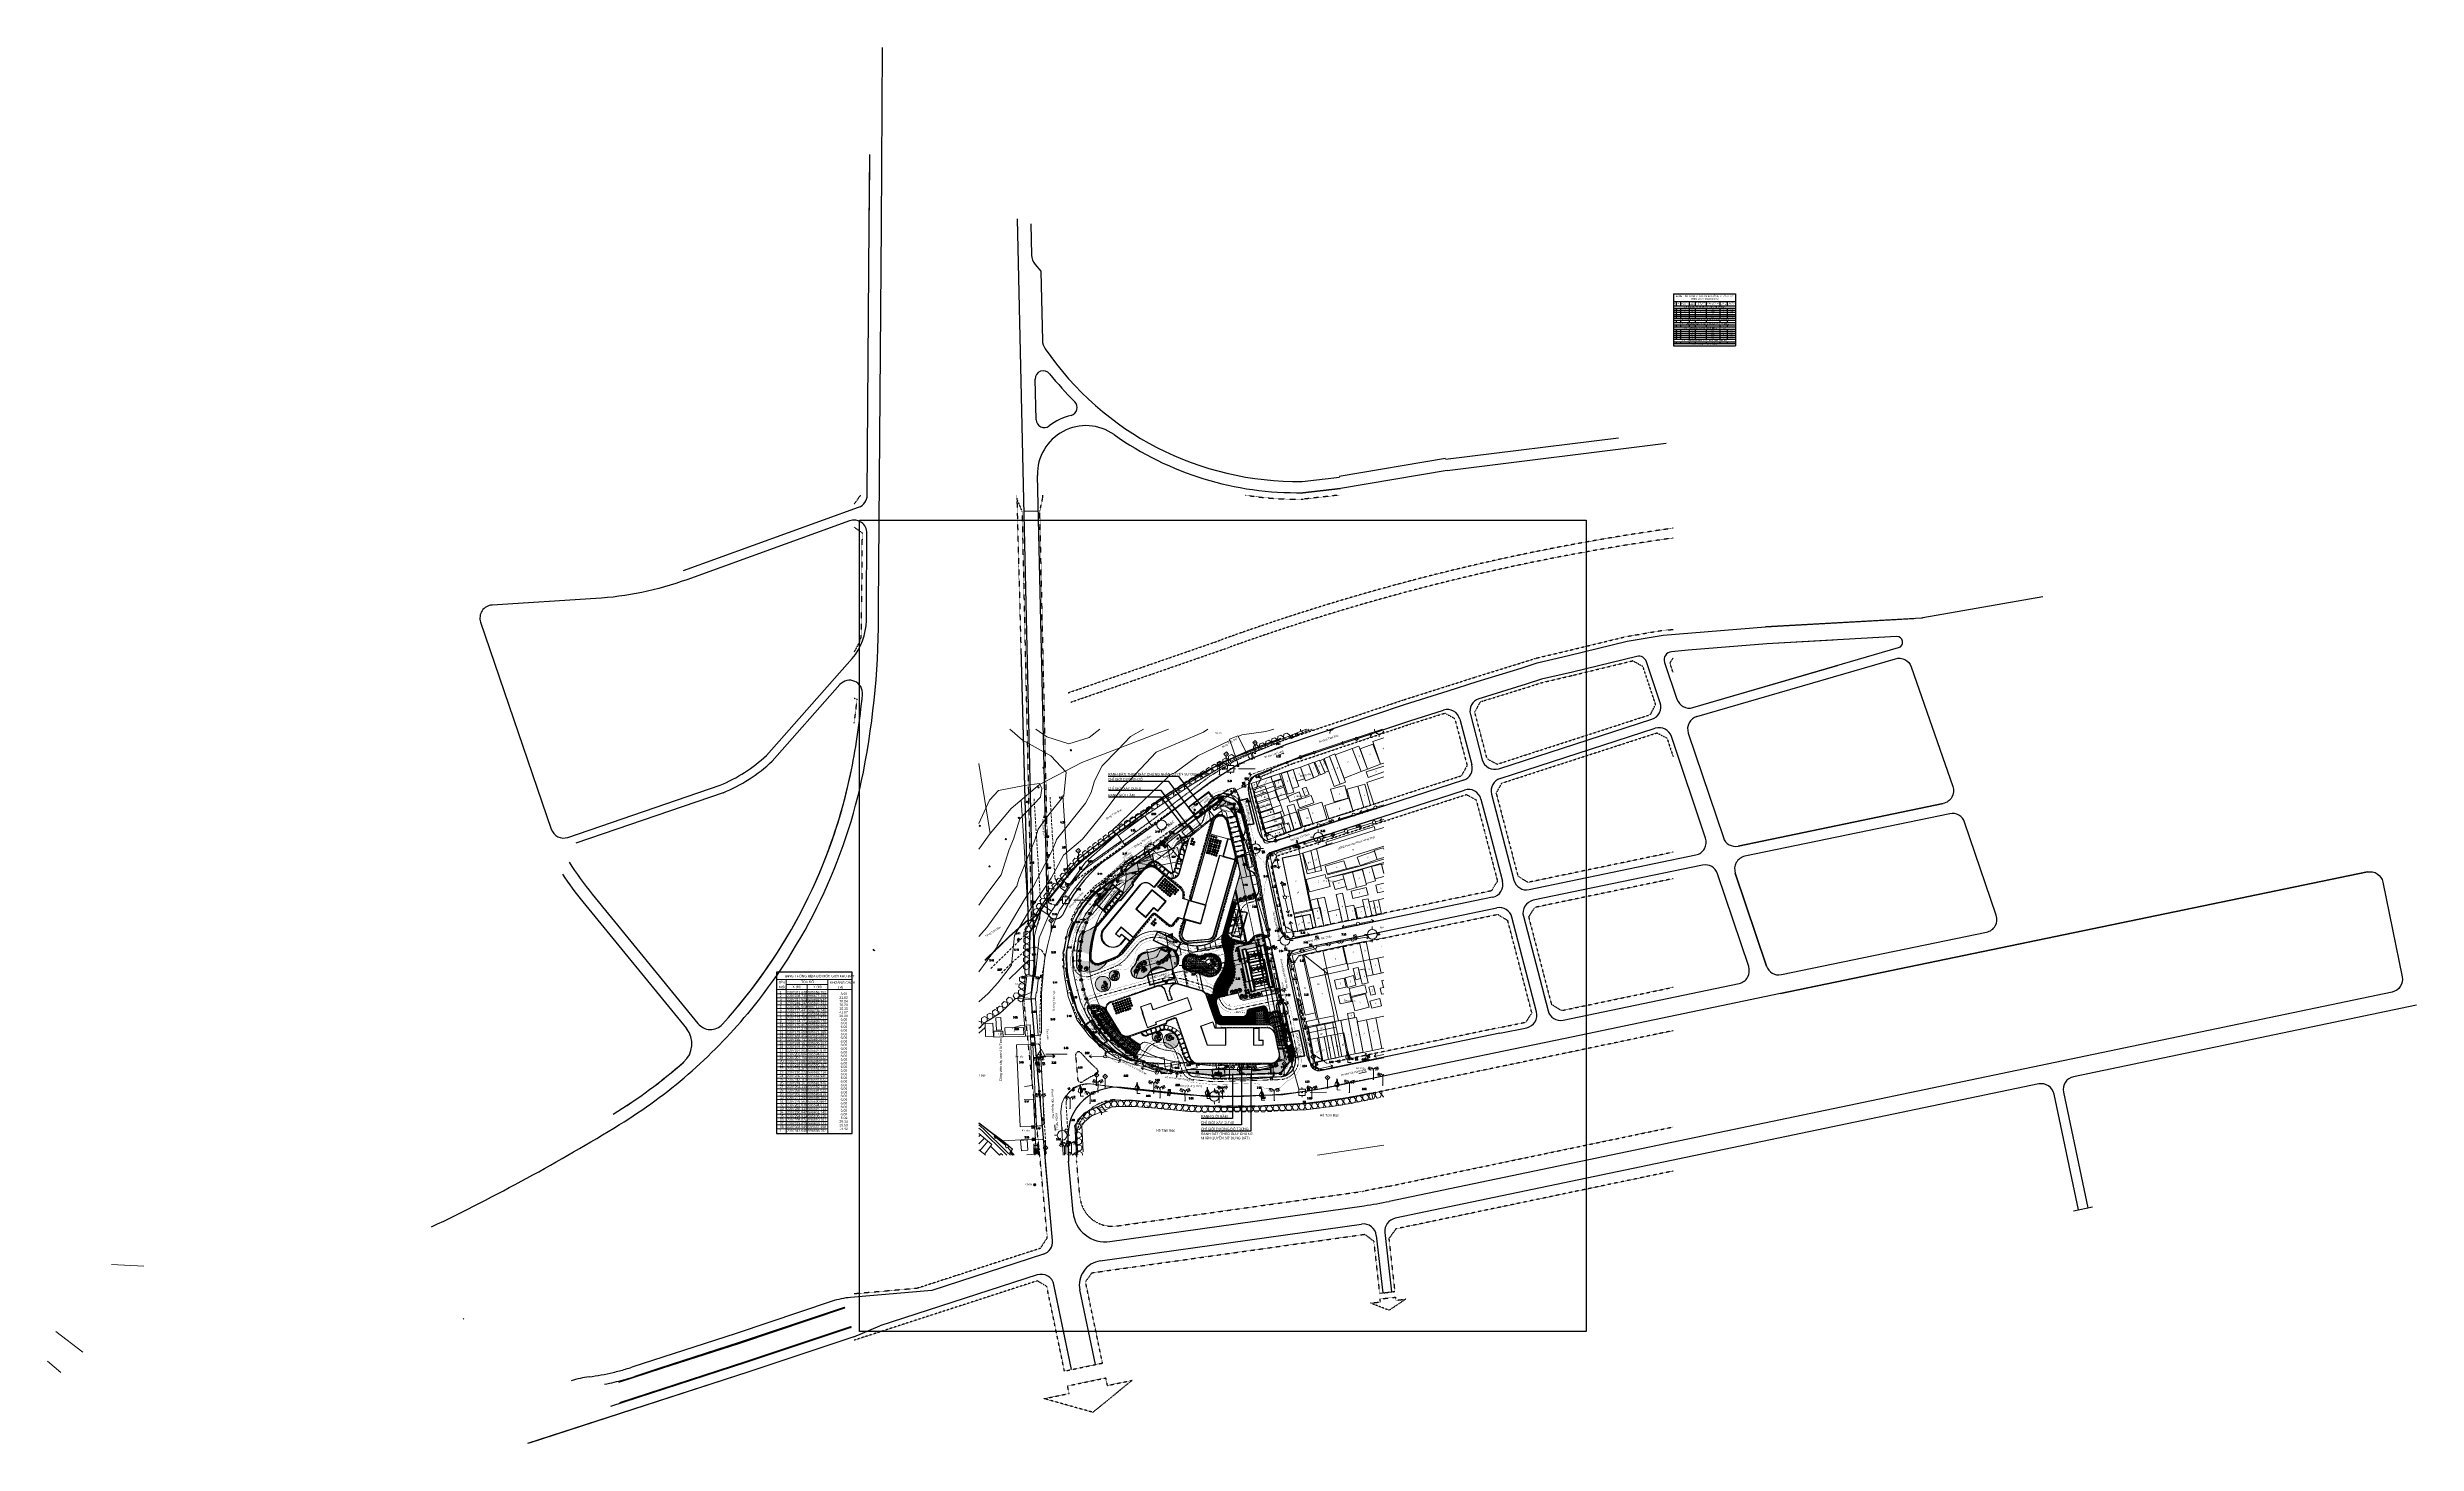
# Model space of a CAD drawing. Header units: millimetres. Extents: x 583747 to 597033, y 2304962 to 2309584.
# Drawn here: x 594944 to 596407, y 2306944 to 2307806 of the extents above; entities that cross this region are included whole.
import ezdxf
from ezdxf.enums import TextEntityAlignment as Align
from ezdxf.xclip import XClip

# ---------------------------------------------------------------- set-up
doc = ezdxf.new("R2010")
doc.units = ezdxf.units.MM
doc.header["$XCLIPFRAME"] = 0
doc.set_wipeout_variables(frame=1)
for name, pattern in [('CONTINOUS', [0]), ('DASH', [0.35, 0.25, -0.1]), ('DASH2-1', [3, 2, -1]), ('DASHDOT', [1, 0.5, -0.25, 0, -0.25]), ('DASHED', [4.5, 3, -1.5]), ('HIDDEN', [0.375, 0.25, -0.125]), ('{Long Duong}', [2.3, 1.5, -0.8]), ('{qui hoach}', [1.3, 0, -1.3])]:
    doc.linetypes.add(name, pattern=pattern)
doc.layers.get('DEFPOINTS').update_dxf_attribs({"color": 5})
for name, color, linetype, lineweight in [('00_bo_sdd', 7, 'Continuous', 30), ('00_nen', 8, 'Continuous', 5), ('A-DOOR', 1, 'Continuous', 9), ('A-GENM-____-OTLN', 13, 'Continuous', 9), ('AUDIT_I_220808132811-11', 7, 'Continuous', 9), ('bo dat CXCL', 95, 'Continuous', 18), ('Code Cao do', 7, 'Continuous', 0), ('D-building block', 8, 'Continuous', 13), ('duong chua chay', 1, 'Continuous', 15), ('Duong RG Thua', 7, 'Continuous', 0), ('Ghi chu nha', 7, 'Continuous', 0), ('Ghi chu SH diem do cao', 7, 'Continuous', 0), ('GT NEW', 1, 'Continuous', 13), ('hatch', 45, 'Continuous', 5), ('KT-Chu viet', 255, 'Continuous', 20), ('KT-DV2', 7, 'Continuous', 15), ('KT-Ghi chu', 7, 'Continuous', 15), ('KT-NEN', 7, 'Continuous', 0), ('KT-Net cat', 1, 'Continuous', 40), ('KT-Net khuat', 8, 'HIDDEN', 18), ('KT-Net manh', 251, 'Continuous', 13), ('KT-Net thay', 7, 'Continuous', 20), ('KT-TMB', 7, 'Continuous', 0), ('KT_lo dat', 1, 'Continuous', 40), ('KT_Ms', 100, 'Continuous', 5), ('Level 15', 7, 'Continuous', 0), ('Level 2', 7, 'Continuous', 0), ('Level 26', 7, 'Continuous', 0), ('Level 63', 7, 'Continuous', 0), ('Long Duong_ Phan Cach chat lieu rair mat', 7, 'Continuous', 0), ('moc', 7, 'Continuous', 0), ('N-THAY', 7, 'Continuous', 18), ('Nen dc cb Hong bang', 253, 'Continuous', 60), ('Nghia dia_ Ghi chu §T XH', 7, 'Continuous', 0), ('Xref_NT1+NT2_MBDV Cot vach_220729$0$KT-Kich thuoc', 159, 'Continuous', 18), ('Xref_ST_MBDV Cot vach 30.7.2022|Xref_ST_MBDV Cot vach 30.7.2022|Xref_ST_MBDV Cot vach 30.7.2022|Xref_ST_MBDV Cot vach 30.7.2022|00_duong_QH', 7, 'Continuous', 9), ('đường pccc', 6, 'Continuous', 13)]:
    doc.layers.add(name, color=color, linetype=linetype, lineweight=lineweight)
for name, color, linetype in [('A-ANNO-ROOM', 50, 'Continuous'), ('A-ANNO-ROOM GEN', 50, 'Continuous'), ('A-CORE-OTLN', 160, 'Continuous'), ('A-FLOR-STRS', 1, 'Continuous'), ('A-GLAZ', 135, 'Continuous'), ('A-PLOT LINE', 6, 'DASHDOT'), ('A-WALL', 11, 'Continuous'), ('A-WALL-PATT', 251, 'Continuous'), ('AFP-KERB-LINE', 2, 'Continuous'), ('canopy', 2, 'DASH'), ('ccu12-Thay', 7, 'Continuous'), ('IDEA - dim', 251, 'Continuous'), ('K2', 2, 'Continuous'), ('KT-Kich thuoc', 159, 'Continuous'), ('KT-Vat lieu', 250, 'Continuous'), ('Xref_NT1+NT2_MBDV Cot vach_220729$0$ccu12-Thay', 7, 'Continuous'), ('Xref_ST_MBDV Cot vach 30.7.2022$0$KT-Net manh', 139, 'Continuous'), ('Xref_ST_MBDV Cot vach 30.7.2022$0$Xref_ST_MBDV Cot vach 30.7.2022|Xref_ST_MBDV Cot vach 30.7.2022|Xref_ST_MBDV Cot vach 30.7.2022|Xref_ST_MBDV Cot vach 30.7.2022|A-CORE-OTLN', 2, 'Continuous')]:
    doc.layers.add(name, color=color, linetype=linetype)
doc.layers.add('A-TREES', color=7, linetype='Continuous', lineweight=5, true_color=0x4b833f)
doc.styles.add('220126_HDN_HBA typical plan$0$211210_HDN_HBA_TYPICAL PLAN CORE OPT 1$0$HBA-Text', font='GOTHIC.TTF')
doc.styles.add('Arial', font='arial.ttf', dxfattribs={"height": 885.179641})
doc.styles.add('font unicode ccu', font='arial.ttf')
doc.styles.add('ghicu', font='', dxfattribs={"width": 0.8, "height": 1})
doc.styles.add('Gothic', font='GOTHIC.TTF')
doc.styles.get("Standard").update_dxf_attribs({"font": 'arial.ttf'})
doc.styles.add('Style-.VnArial', font='')
doc.styles.add('Style-.VnArialH', font='')
doc.styles.add('Style-STANDARD', font='STANDARD.shx')
doc.styles.add('style6', font='')
doc.styles.add('VnAvantH', font='')
doc.styles.get('ghicu').set_extended_font_data('.VnArial')
doc.styles.get('Style-.VnArial').set_extended_font_data('.VnArial')
doc.styles.get('Style-.VnArialH').set_extended_font_data('.VnArialH')
doc.styles.get('style6').set_extended_font_data('.VnAvantH', bold=True)
doc.styles.get('VnAvantH').set_extended_font_data('.VnAvantH')
doc.dimstyles.new('ISO-25', dxfattribs={"dimtxt": 2.5, "dimasz": 2.5, "dimexe": 1.25, "dimexo": 0.625, "dimtad": 1, "dimtxsty": 'Standard', "dimcen": 2.5, "dimadec": 0, "dimazin": 0, "dimtfac": 1, "dimtmove": 0, "dimatfit": 3, "dimfxl": 0, "dimarcsym": 0})
doc.dimstyles.get("Standard").update_dxf_attribs({"dimtxt": 0.18, "dimasz": 0.18, "dimexe": 0.18, "dimexo": 0.0625, "dimgap": 0.09, "dimtad": 0, "dimtih": 1, "dimtoh": 1, "dimdec": 4, "dimzin": 0, "dimdsep": 46, "dimtxsty": 'Standard', "dimcen": 0.09, "dimadec": 0, "dimazin": 0, "dimtfac": 1, "dimtdec": 4, "dimtofl": 0, "dimtmove": 0, "dimatfit": 3, "dimfxl": 0, "dimtolj": 1, "dimtzin": 0, "dimarcsym": 0})
pattern_1 = [(76.980714, (427.88531, 407.621183), (-0.0487147145, 0.011263951), []), (76.980714, (427.9153, 407.63991), (-0.0487147145, 0.011263951), [0.0625, -0.0125, 0, -0.0125])]
pattern_2 = [(158.116624, (-110.62206, 782.30806), (-0.018635928, -0.046397222), []), (158.116624, (-110.63594, 782.340577), (-0.018635928, -0.046397222), [0.0625, -0.0125, 0, -0.0125])]
pattern_3 = [(72.024718, (376.533634, 654.457324), (-0.047559487, 0.0154303334), []), (72.024718, (376.56513, 654.47339), (-0.047559487, 0.0154303334), [0.0625, -0.0125, 0, -0.0125])]
pattern_4 = [(70.553976, (414.84044, 595.08854), (-0.047147777, 0.0166459344), []), (70.553976, (414.87234, 595.10379), (-0.047147777, 0.0166459344), [0.0625, -0.0125, 0, -0.0125])]
pattern_5 = [(68.906687, (452.892116, 601.637746), (-0.046649777, 0.017994396), []), (68.906687, (452.92444, 601.652073), (-0.046649777, 0.017994396), [0.0625, -0.0125, 0, -0.0125])]
pattern_6 = [(93.186056, (116.04488, 455.689987), (-0.049922716, -0.002778926), []), (93.186056, (116.06845, 455.716337), (-0.049922716, -0.002778926), [0.0625, -0.0125, 0, -0.0125])]

# ---------------------------------------------------------------- blocks, each defined once
blk = doc.blocks.new('nen dc cb Hong bang')
at = {"layer": '00_nen', "linetype": 'ByBlock', "lineweight": -2}
h = blk.add_hatch(dxfattribs=at)
h.set_pattern_fill('ANSI35', color=0, scale=0.2, angle=113.1166, style=0)
h.set_pattern_definition(pattern_2)
edge = h.paths.add_edge_path()
edge.add_arc((62.3, 470.2), 0.4, 20, 380)
h = blk.add_hatch(dxfattribs=at)
h.set_pattern_fill('ANSI35', color=0, scale=0.2, angle=20, style=0)
h.set_pattern_definition([(65, (346.573024, 612.987744), (-0.045315389, 0.021130913), []), (65, (346.606247, 612.999836), (-0.045315389, 0.021130913), [0.0625, -0.0125, 0, -0.0125])])
edge = h.paths.add_edge_path()
edge.add_arc((78.5, 470), 0.785, 0, 360)
h = blk.add_hatch(dxfattribs=at)
h.set_pattern_fill('ANSI35', color=0, scale=0.2, angle=27.0247, style=0)
h.set_pattern_definition(pattern_3)
edge = h.paths.add_edge_path()
edge.add_arc((76.9, 460.7), 0.4, 20, 380)
h = blk.add_hatch(dxfattribs=at)
h.set_pattern_fill('ANSI35', color=0, scale=0.2, angle=27.0247, style=0)
h.set_pattern_definition(pattern_3)
edge = h.paths.add_edge_path()
edge.add_arc((59.1, 451.6), 0.4, 20, 380)
h = blk.add_hatch(dxfattribs=at)
h.set_pattern_fill('ANSI35', color=0, scale=0.2, angle=113.1166, style=0)
h.set_pattern_definition(pattern_2)
edge = h.paths.add_edge_path()
edge.add_arc((70.1, 451.8), 0.4, 20, 380)
h = blk.add_hatch(dxfattribs=at)
h.set_pattern_fill('ANSI35', color=0, scale=0.2, angle=20, style=0)
h.set_pattern_definition([(65, (-79.039213, 580.23837), (-0.045315389, 0.021130913), []), (65, (-79.00599, 580.250464), (-0.045315389, 0.021130913), [0.0625, -0.0125, 0, -0.0125])])
edge = h.paths.add_edge_path()
edge.add_arc((-347.1, 437.3), 0.785, 0, 360)
h = blk.add_hatch(dxfattribs=at)
h.set_pattern_fill('ANSI33', color=0, scale=0.2, angle=20, style=0)
h.set_pattern_definition([(65, (245.62739, 599.80624), (-0.045315389, 0.021130913), []), (65, (245.660615, 599.818333), (-0.045315389, 0.021130913), [0.025, -0.0125])])
h.paths.add_polyline_path([(76.1, 420.9), (73.1, 419.8), (71.8, 423.6), (71.4, 423.4), (71.7, 423.9), (71.9, 424.3), (72.2, 425), (72.4, 425.5), (72.6, 426), (72.9, 425.8), (73.4, 425.5), (74, 425.2), (74.6, 425), (75.2, 424.8), (74.8, 424.7)])
h = blk.add_hatch(dxfattribs=at)
h.set_pattern_fill('ANSI35', color=0, scale=0.2, angle=23.9067, style=0)
h.set_pattern_definition(pattern_5)
edge = h.paths.add_edge_path()
edge.add_arc((143.2, 424.4), 0.4, 20, 380)
h = blk.add_hatch(dxfattribs=at)
h.set_pattern_fill('ANSI33', color=0, scale=0.2, angle=20, style=0)
h.set_pattern_definition([(65, (-36.98403, 590.609837), (-0.045315389, 0.021130913), []), (65, (-36.95081, 590.62193), (-0.045315389, 0.021130913), [0.025, -0.0125])])
h.paths.add_polyline_path([(-206.5, 411.7), (-209.5, 410.6), (-210.8, 414.4), (-211.2, 414.2), (-210.9, 414.7), (-210.7, 415.1), (-210.4, 415.8), (-210.2, 416.3), (-210, 416.8), (-209.7, 416.6), (-209.2, 416.3), (-208.6, 416), (-208, 415.8), (-207.5, 415.6), (-207.8, 415.5)])
h = blk.add_hatch(dxfattribs=at)
h.set_pattern_fill('ANSI35', color=0, scale=0.2, angle=23.9067, style=0)
h.set_pattern_definition(pattern_5)
edge = h.paths.add_edge_path()
edge.add_arc((124.9, 416.3), 0.4, 20, 380)
h = blk.add_hatch(dxfattribs=at)
h.set_pattern_fill('ANSI35', color=0, scale=0.2, angle=25.554, style=0)
h.set_pattern_definition(pattern_4)
edge = h.paths.add_edge_path()
edge.add_arc((92.3, 400.4), 0.4, 20, 380)
h = blk.add_hatch(dxfattribs=at)
h.set_pattern_fill('ANSI35', color=0, scale=0.2, angle=25.554, style=0)
h.set_pattern_definition(pattern_4)
edge = h.paths.add_edge_path()
edge.add_arc((110.4, 409.1), 0.4, 20, 380)
h = blk.add_hatch(dxfattribs=at)
h.set_pattern_fill('ANSI35', color=0, scale=0.2, angle=20, style=0)
h.set_pattern_definition([(65, (-142.654233, 521.342134), (-0.045315389, 0.021130913), []), (65, (-142.62101, 521.354226), (-0.045315389, 0.021130913), [0.0625, -0.0125, 0, -0.0125])])
edge = h.paths.add_edge_path()
edge.add_arc((-410.7, 378.4), 0.785, 0, 360)
h = blk.add_hatch(dxfattribs=at)
h.set_pattern_fill('ANSI35', color=0, scale=0.2, angle=20, style=0)
h.set_pattern_definition([(65, (194.14837, 516.738837), (-0.045315389, 0.021130913), []), (65, (194.181594, 516.75093), (-0.045315389, 0.021130913), [0.0625, -0.0125, 0, -0.0125])])
edge = h.paths.add_edge_path()
edge.add_arc((-73.9, 373.8), 0.785, 0, 360)
h = blk.add_hatch(dxfattribs=at)
h.set_pattern_fill('ANSI35', color=0, scale=0.2, angle=20, style=0)
h.set_pattern_definition([(65, (509.191254, 521.58631), (-0.045315389, 0.021130913), []), (65, (509.224477, 521.598403), (-0.045315389, 0.021130913), [0.0625, -0.0125, 0, -0.0125])])
edge = h.paths.add_edge_path()
edge.add_arc((241.1, 378.6), 0.785, 0, 360)
h = blk.add_hatch(dxfattribs=at)
h.set_pattern_fill('ANSI35', color=0, scale=0.2, angle=20, style=0)
h.set_pattern_definition([(65, (-6.44829, 498.631545), (-0.045315389, 0.021130913), []), (65, (-6.415067, 498.64364), (-0.045315389, 0.021130913), [0.0625, -0.0125, 0, -0.0125])])
edge = h.paths.add_edge_path()
edge.add_arc((-274.5, 355.7), 0.785, 0, 360)
h = blk.add_hatch(dxfattribs=at)
h.set_pattern_fill('ANSI35', color=0, scale=0.2, angle=20, style=0)
h.set_pattern_definition([(65, (-110.46083, 422.18419), (-0.045315389, 0.021130913), []), (65, (-110.42761, 422.19628), (-0.045315389, 0.021130913), [0.0625, -0.0125, 0, -0.0125])])
edge = h.paths.add_edge_path()
edge.add_arc((-378.5, 279.2), 0.785, 0, 360)
h = blk.add_hatch(dxfattribs=at)
h.set_pattern_fill('ANSI35', color=0, scale=0.2, angle=20, style=0)
h.set_pattern_definition([(65, (440.347486, 405.730447), (-0.045315389, 0.021130913), []), (65, (440.38071, 405.74254), (-0.045315389, 0.021130913), [0.0625, -0.0125, 0, -0.0125])])
edge = h.paths.add_edge_path()
edge.add_arc((172.3, 262.8), 0.785, 0, 360)
h = blk.add_hatch(dxfattribs=at)
h.set_pattern_fill('ANSI35', color=0, scale=0.2, angle=20, style=0)
h.set_pattern_definition([(65, (532.692316, 414.86513), (-0.045315389, 0.021130913), []), (65, (532.72554, 414.87722), (-0.045315389, 0.021130913), [0.0625, -0.0125, 0, -0.0125])])
edge = h.paths.add_edge_path()
edge.add_arc((264.6, 271.9), 0.785, 0, 360)
h = blk.add_hatch(dxfattribs=at)
h.set_pattern_fill('ANSI35', color=0, scale=0.2, angle=20, style=0)
h.set_pattern_definition([(65, (539.187247, 408.715667), (-0.045315389, 0.021130913), []), (65, (539.22047, 408.72776), (-0.045315389, 0.021130913), [0.0625, -0.0125, 0, -0.0125])])
edge = h.paths.add_edge_path()
edge.add_arc((271.1, 265.7), 0.785, 0, 360)
h = blk.add_hatch(dxfattribs=at)
h.set_pattern_fill('ANSI35', color=0, scale=0.2, angle=20, style=0)
h.set_pattern_definition([(65, (277.294916, 395.971657), (-0.045315389, 0.021130913), []), (65, (277.32814, 395.98375), (-0.045315389, 0.021130913), [0.0625, -0.0125, 0, -0.0125])])
edge = h.paths.add_edge_path()
edge.add_arc((9.2, 253), 0.785, 0, 360)
h = blk.add_hatch(dxfattribs=at)
h.set_pattern_fill('ANSI35', color=0, scale=0.2, angle=20, style=0)
h.set_pattern_definition([(65, (427.19179, 400.942165), (-0.045315389, 0.021130913), []), (65, (427.22501, 400.954257), (-0.045315389, 0.021130913), [0.0625, -0.0125, 0, -0.0125])])
edge = h.paths.add_edge_path()
edge.add_arc((159.1, 258), 0.785, 0, 360)
h = blk.add_hatch(dxfattribs=at)
h.set_pattern_fill('ANSI35', color=0, scale=0.2, angle=20, style=0)
h.set_pattern_definition([(65, (448.784126, 375.08881), (-0.045315389, 0.021130913), []), (65, (448.81735, 375.100905), (-0.045315389, 0.021130913), [0.0625, -0.0125, 0, -0.0125])])
edge = h.paths.add_edge_path()
edge.add_arc((180.7, 232.1), 0.785, 0, 360)
h = blk.add_hatch(dxfattribs=at)
h.set_pattern_fill('ANSI35', color=0, scale=0.2, angle=20, style=0)
h.set_pattern_definition([(65, (587.18479, 351.6929), (-0.045315389, 0.021130913), []), (65, (587.21801, 351.70499), (-0.045315389, 0.021130913), [0.0625, -0.0125, 0, -0.0125])])
edge = h.paths.add_edge_path()
edge.add_arc((319.1, 208.7), 0.785, 0, 360)
h = blk.add_hatch(dxfattribs=at)
h.set_pattern_fill('ANSI33', color=0, scale=0.2, angle=20, style=0)
h.set_pattern_definition([(65, (-59.481233, 358.2927), (-0.045315389, 0.021130913), []), (65, (-59.44801, 358.30479), (-0.045315389, 0.021130913), [0.025, -0.0125])])
h.paths.add_polyline_path([(-229, 179.4), (-232, 178.3), (-233.3, 182.1), (-233.7, 181.9), (-233.4, 182.4), (-233.2, 182.8), (-232.9, 183.5), (-232.7, 184), (-232.5, 184.5), (-232.2, 184.2), (-231.7, 183.9), (-231.1, 183.7), (-230.5, 183.4), (-230, 183.3), (-230.3, 183.1)])
h = blk.add_hatch(dxfattribs=at)
h.set_pattern_fill('ANSI35', color=0, scale=0.2, angle=31.9807, style=0)
h.set_pattern_definition(pattern_1)
edge = h.paths.add_edge_path()
edge.add_arc((129.2, 178.1), 0.4, 20, 380)
h = blk.add_hatch(dxfattribs=at)
h.set_pattern_fill('ANSI35', color=0, scale=0.2, angle=31.9807, style=0)
h.set_pattern_definition(pattern_1)
edge = h.paths.add_edge_path()
edge.add_arc((146.2, 188.7), 0.4, 20, 380)
h = blk.add_hatch(dxfattribs=at)
h.set_pattern_fill('ANSI35', color=0, scale=0.2, angle=48.1861, style=0)
h.set_pattern_definition(pattern_6)
edge = h.paths.add_edge_path()
edge.add_arc((-93.4, 166.8), 0.4, 20, 380)
h = blk.add_hatch(dxfattribs=at)
h.set_pattern_fill('ANSI35', color=0, scale=0.2, angle=48.1861, style=0)
h.set_pattern_definition(pattern_6)
edge = h.paths.add_edge_path()
edge.add_arc((-106.7, 151.9), 0.4, 20, 380)
h = blk.add_hatch(dxfattribs=at)
h.set_pattern_fill('ANSI35', color=0, scale=0.2, angle=20, style=0)
h.set_pattern_definition([(65, (215.403083, 283.049355), (-0.045315389, 0.021130913), []), (65, (215.436306, 283.061447), (-0.045315389, 0.021130913), [0.0625, -0.0125, 0, -0.0125])])
edge = h.paths.add_edge_path()
edge.add_arc((-52.7, 140.1), 0.785, 0, 360)
h = blk.add_hatch(dxfattribs=at)
h.set_pattern_fill('ANSI35', color=0, scale=0.2, angle=20, style=0)
h.set_pattern_definition([(65, (353.912563, 288.31707), (-0.045315389, 0.021130913), []), (65, (353.945786, 288.32916), (-0.045315389, 0.021130913), [0.0625, -0.0125, 0, -0.0125])])
edge = h.paths.add_edge_path()
edge.add_arc((85.8, 145.3), 0.785, 0, 360)
h = blk.add_hatch(dxfattribs=at)
h.set_pattern_fill('ANSI35', color=0, scale=0.2, angle=20, style=0)
h.set_pattern_definition([(65, (401.64437, 238.345664), (-0.045315389, 0.021130913), []), (65, (401.677593, 238.357757), (-0.045315389, 0.021130913), [0.0625, -0.0125, 0, -0.0125])])
edge = h.paths.add_edge_path()
edge.add_arc((133.6, 95.4), 0.785, 0, 360)
h = blk.add_hatch(dxfattribs=at)
h.set_pattern_fill('ANSI35', color=0, scale=0.2, angle=20.1338, style=0)
h.set_pattern_definition([(65.133765, (548.876216, 209.093337), (-0.045364599, 0.02102506), []), (65.133765, (548.90941, 209.105507), (-0.045364599, 0.02102506), [0.0625, -0.0125, 0, -0.0125])])
edge = h.paths.add_edge_path()
edge.add_arc((281.1, 65.5), 0.785, 0, 360)
h = blk.add_hatch(dxfattribs=at)
h.set_pattern_fill('ANSI35', color=0, scale=0.2, angle=20, style=0)
h.set_pattern_definition([(65, (300.519395, 174.14299), (-0.045315389, 0.021130913), []), (65, (300.55262, 174.155083), (-0.045315389, 0.021130913), [0.0625, -0.0125, 0, -0.0125])])
edge = h.paths.add_edge_path()
edge.add_arc((32.4, 31.2), 0.785, 0, 360)
h = blk.add_hatch(dxfattribs=at)
h.set_pattern_fill('ANSI35', color=0, scale=0.2, angle=20, style=0)
h.set_pattern_definition([(65, (-162.91954, 158.615094), (-0.045315389, 0.021130913), []), (65, (-162.886315, 158.627186), (-0.045315389, 0.021130913), [0.0625, -0.0125, 0, -0.0125])])
edge = h.paths.add_edge_path()
edge.add_arc((-431, 15.6), 0.785, 0, 360)
h = blk.add_hatch(dxfattribs=at)
h.set_pattern_fill('ANSI35', color=0, scale=0.2, angle=20, style=0)
h.set_pattern_definition([(65, (-205.015016, 128.742026), (-0.045315389, 0.021130913), []), (65, (-204.981793, 128.75412), (-0.045315389, 0.021130913), [0.0625, -0.0125, 0, -0.0125])])
edge = h.paths.add_edge_path()
edge.add_arc((-473.1, -14.2), 0.785, 0, 360)
h = blk.add_hatch(dxfattribs=at)
h.set_pattern_fill('ANSI35', color=0, scale=0.2, angle=20, style=0)
h.set_pattern_definition([(65, (218.028403, 134.96522), (-0.045315389, 0.021130913), []), (65, (218.061626, 134.97731), (-0.045315389, 0.021130913), [0.0625, -0.0125, 0, -0.0125])])
edge = h.paths.add_edge_path()
edge.add_arc((-50, -8), 0.785, 0, 360)
h = blk.add_hatch(dxfattribs=at)
h.set_pattern_fill('ANSI35', color=0, scale=0.2, angle=20.1338, style=0)
h.set_pattern_definition([(65.133765, (460.495375, 125.29137), (-0.045364599, 0.02102506), []), (65.133765, (460.52857, 125.30354), (-0.045364599, 0.02102506), [0.0625, -0.0125, 0, -0.0125])])
edge = h.paths.add_edge_path()
edge.add_arc((192.8, -18.3), 0.785, 0, 360)
h = blk.add_hatch(dxfattribs=at)
h.set_pattern_fill('ANSI33', color=0, scale=0.1, angle=20, style=0)
h.set_pattern_definition([(65, (59.990697, 137.80486), (-0.0226576947, 0.0105654565), []), (65, (60.007308, 137.810907), (-0.0226576947, 0.0105654565), [0.0125, -0.00625])])
h.paths.add_polyline_path([(-141.1, -90.8), (-138.3, -89.8), (-137.3, -92.6), (-140.1, -93.6)])
h = blk.add_hatch(dxfattribs=at)
h.set_pattern_fill('ANSI32', color=0, scale=0.1, angle=20, style=0)
h.set_pattern_definition([(65, (59.990697, 137.80486), (-0.033986542, 0.015848185), []), (65, (60.00731, 137.810907), (-0.033986542, 0.015848185), [])])
h.paths.add_polyline_path([(-138.3, -89.8), (-137.8, -89.6), (-137.5, -89.9), (-137.9, -90), (-137.9, -89.8), (-138.2, -89.9)])
h = blk.add_hatch(dxfattribs=at)
h.set_pattern_fill('ANSI34', color=0, scale=0.4, angle=20, style=0)
h.set_pattern_definition([(65, (-282.87498, -118.06965), (-0.27189234, 0.1267855), []), (65, (-282.80853, -118.04546), (-0.27189234, 0.1267855), []), (65, (-282.74208, -118.02128), (-0.27189234, 0.1267855), []), (65, (-282.67564, -117.9971), (-0.27189234, 0.1267855), [])])
h.paths.add_polyline_path([(-88.3, -133.5), (-89.1, -129.1), (-88.9, -129), (-86.8, -132.9)])
h = blk.add_hatch(dxfattribs=at)
h.set_pattern_fill('ANSI35', color=0, scale=0.2, angle=20.1338, style=0)
h.set_pattern_definition([(65.133765, (231.313907, 23.14083), (-0.045364599, 0.02102506), []), (65.133765, (231.3471, 23.153), (-0.045364599, 0.02102506), [0.0625, -0.0125, 0, -0.0125])])
edge = h.paths.add_edge_path()
edge.add_arc((-36.4, -120.5), 0.785, 0, 360)
h = blk.add_hatch(dxfattribs=at)
h.set_pattern_fill('ANSI35', color=0, scale=0.2, angle=20, style=0)
h.set_pattern_definition([(65, (46.374687, -89.7329), (-0.045315389, 0.021130913), []), (65, (46.40791, -89.720807), (-0.045315389, 0.021130913), [0.0625, -0.0125, 0, -0.0125])])
edge = h.paths.add_edge_path()
edge.add_arc((-221.7, -232.7), 0.785, 0, 360)
h = blk.add_hatch(dxfattribs=at)
h.set_pattern_fill('ANSI34', color=0, scale=0.4, angle=20, style=0)
h.set_pattern_definition([(65, (-564.74053, -321.62205), (-0.27189234, 0.1267855), []), (65, (-564.67408, -321.59787), (-0.27189234, 0.1267855), []), (65, (-564.60763, -321.57368), (-0.27189234, 0.1267855), []), (65, (-564.5412, -321.5495), (-0.27189234, 0.1267855), [])])
h.paths.add_polyline_path([(-370.1, -337), (-371, -332.7), (-370.8, -332.6), (-368.6, -336.5)])
at = {"layer": '00_bo_sdd', "color": 0, "linetype": 'ByBlock', "lineweight": -2}
blk.add_line((-10.6, 14.9, -62.1), (0, 0), dxfattribs=at)
at = {"layer": '00_nen', "color": 0, "linetype": 'ByBlock', "lineweight": -2}
for p, q in [((-498.4, 469.2, -62.1), (-506.9, 466.2, -62.1)), ((-498.1, 465.9, -62.1), (-489.6, 468.9, -62.1)), ((-460.2, 477.9, -62.1), (-456.8, 469.6, -62.1)), ((-124.4, 469, -62.1), (-131.1, 462.9, -62.1)), ((-122.9, 469, -62.1), (-116.3, 462.9, -62.1)), ((-116, 470.7), (-117.3, 474.5)), ((-112.2, 472.1), (-116, 470.7)), ((-114.1, 471.4), (-113.8, 470.5)), ((-108.3, 466.1, -62.1), (-113.5, 473.5, -62.1)), ((-113.5, 473.5, -62.1), (-108.3, 466.1, -62.1)), ((65.1, 462.7, -62.1), (61.4, 471, -62.1)), ((65.8, 461.9, -62.1), (62.3, 470.2, -62.1)), ((78.5, 470, -62.1), (78.8, 469.3, -62.1)), ((98.1, 469.6, -62.1), (106.1, 473.7, -62.1)), ((106.1, 473.7, -62.1), (98.1, 469.6, -62.1)), ((104.1, 464.4, -62.1), (102.3, 469.5, -62.1)), ((103.6, 470.7, -62.1), (103.8, 470.1, -62.1)), ((104.1, 471, -62.1), (104.6, 470.6, -62.1)), ((105, 464.9, -62.1), (112.9, 469.2, -62.1)), ((115.5, 470.3, -62.1), (107.4, 466.4, -62.1)), ((115.5, 470.3, -62.1), (113.6, 475.5, -62.1)), ((115.3, 470.2, -62.1), (115.8, 470.4, -62.1)), ((125.4, 475.1, -62.1), (117.3, 471.2, -62.1)), ((117.3, 471.2, -62.1), (125.4, 475.1, -62.1)), ((248, 468.3, -62.1), (248.8, 468.6, -62.1)), ((-500, 465.3, -62.1), (-508.5, 462.3, -62.1)), ((-447.1, 456.2, -62.1), (-445.4, 456.8, -62.1)), ((-443.6, 460.6, -62.1), (-444.2, 462.3, -62.1)), ((-441, 453.3, -62.1), (-441.6, 455, -62.1)), ((-439.8, 458.8, -62.1), (-438.1, 459.5, -62.1)), ((-343.9, 465.3, -62.1), (-340.8, 456.9, -62.1)), ((-340.8, 456.9, -62.1), (-343.9, 465.3, -62.1)), ((-340.1, 455, -62.1), (-337, 446.5, -62.1)), ((-336.8, 445.5, -62.1), (-339.9, 453.9, -62.1)), ((-339.9, 453.9, -62.1), (-336.8, 445.5, -62.1)), ((-311.1, 460.1, -62.1), (-318.8, 455.4, -62.1)), ((-301.8, 465.9, -62.1), (-309.4, 461.2, -62.1)), ((-309.4, 461.2, -62.1), (-301.8, 465.9, -62.1)), ((-241.6, 467.7, -62.1), (-246.9, 467.7, -62.1)), ((-149.8, 450.7, -62.1), (-142.5, 456, -62.1)), ((3.8, 459.5, -62.1), (8.1, 451.6, -62.1)), ((8.1, 451.6, -62.1), (3.8, 459.5, -62.1)), ((59.1, 451.6, -62.1), (67.1, 455.7, -62.1)), ((67.1, 455.7, -62.1), (59.1, 451.6, -62.1)), ((69.5, 452.7, -62.1), (65.9, 460.9, -62.1)), ((65.9, 460.9, -62.1), (69.5, 452.7, -62.1)), ((70.1, 451.8, -62.1), (66.6, 460.1, -62.1)), ((66.6, 460.1, -62.1), (70.1, 451.8, -62.1)), ((68.9, 456.6, -62.1), (76.9, 460.7, -62.1)), ((81.1, 462.8, -62.1), (72.9, 459.2, -62.1)), ((72.9, 459.2, -62.1), (81.1, 462.8, -62.1)), ((76.3, 466.8, -62.1), (77, 467.1, -62.1)), ((78.1, 452.3), (87.6, 455.8)), ((83, 463.6, -62.1), (91.2, 467.2, -62.1)), ((95.4, 459.5, -62.1), (103.3, 463.9, -62.1)), ((103.3, 463.9, -62.1), (95.4, 459.5, -62.1)), ((103.9, 464.3, -62.1), (104.4, 464.5, -62.1)), ((202.4, 453.5, -62.1), (204.1, 454.1, -62.1)), ((205.8, 457.9, -62.1), (205.2, 459.6, -62.1)), ((209.7, 456.1, -62.1), (211.4, 456.7, -62.1)), ((222.6, 465.4, -62.1), (222.1, 464.9, -62.1)), ((223.2, 465.1, -62.1), (223.1, 464.5, -62.1)), ((223.9, 465.3, -62.1), (224.1, 464.7, -62.1)), ((227.5, 460.1, -62.1), (225.6, 465.2, -62.1)), ((227.7, 460.2, -62.1), (227.2, 460, -62.1)), ((319.9, 455.2), (323.7, 456.6)), ((321.3, 451.4), (319.9, 455.2)), ((321.8, 455.9), (321.5, 456.8)), ((323.7, 456.6), (325.1, 452.8)), ((-488.6, 439.4, -62.1), (-497, 436.1, -62.1)), ((-343.7, 441.5, -62.1), (-344.3, 443.2, -62.1)), ((-339.9, 439.7, -62.1), (-338.2, 440.3, -62.1)), ((-336.1, 443.7, -62.1), (-332.9, 435.2, -62.1)), ((-170.3, 436, -62.1), (-162.9, 441.2, -62.1)), ((-158.6, 444.2, -62.1), (-151.4, 449.5, -62.1)), ((-151.4, 449.5, -62.1), (-158.6, 444.2, -62.1)), ((-95, 449.7, -62.1), (-89.3, 442.8, -62.1)), ((-89.3, 442.8, -62.1), (-95, 449.7, -62.1)), ((-88.5, 440.3, -62.1), (-89.2, 442, -62.1)), ((-88, 441.2, -62.1), (-82.3, 434.3, -62.1)), ((-84.7, 438.5, -62.1), (-83, 439.1, -62.1)), ((-17.3, 443.5, -62.1), (-13.1, 435.5, -62.1)), ((-13.1, 435.5, -62.1), (-17.3, 443.5, -62.1)), ((9, 449.8, -62.1), (13.3, 441.9, -62.1)), ((31.2, 436.1, -62.1), (39.3, 440.1, -62.1)), ((34.4, 439.3, -62.1), (33.8, 441, -62.1)), ((41.5, 441.4, -62.1), (49.7, 445.2, -62.1)), ((49.7, 445.2, -62.1), (41.5, 441.4, -62.1)), ((51.5, 446, -62.1), (59.7, 449.8, -62.1)), ((55.1, 439, -62.1), (63.2, 443, -62.1)), ((58.3, 440.7, -62.1), (66.5, 444.6, -62.1)), ((66.5, 444.6, -62.1), (58.3, 440.7, -62.1)), ((68.3, 445.5, -62.1), (76.4, 449.3, -62.1)), ((71.5, 450), (70.6, 449.6)), ((70.8, 451.8), (74.6, 453.2)), ((72.2, 448.1), (70.8, 451.8)), ((76, 449.4), (72.2, 448.1)), ((72.7, 452.5), (72.4, 453.5)), ((74.1, 448.8), (74.4, 447.8)), ((74.6, 453.2), (76, 449.4)), ((75.3, 451.3), (76.2, 451.7)), ((183.8, 446.4, -62.1), (183.4, 445.9, -62.1)), ((184.5, 446.2, -62.1), (184.4, 445.6, -62.1)), ((185.1, 446.3, -62.1), (185.4, 445.7, -62.1)), ((188.7, 441.1, -62.1), (186.9, 446.3, -62.1)), ((189, 441.2, -62.1), (188.4, 441, -62.1)), ((208.5, 450.6, -62.1), (207.9, 452.3, -62.1)), ((320.6, 453.3), (319.7, 453)), ((325.1, 452.8), (321.3, 451.4)), ((323.2, 452.1), (323.5, 451.2)), ((-485.6, 424.6, -62.1), (-485.6, 424.7, -62.1)), ((-485.6, 424.5, -62.1), (-485.5, 424.7, -62.1)), ((-485.5, 424.3, -62.1), (-485.4, 424.7, -62.1)), ((-485.4, 424.2, -62.1), (-485.2, 424.7, -62.1)), ((-485.4, 424.1, -62.1), (-485.2, 424.6, -62.1)), ((-485.3, 423.9, -62.1), (-485.1, 424.6, -62.1)), ((-485.3, 423.8, -62.1), (-485, 424.5, -62.1)), ((-485.2, 423.6, -62.1), (-484.9, 424.5, -62.1)), ((-485.2, 423.5, -62.1), (-484.8, 424.4, -62.1)), ((-460.2, 438.8, -62.1), (-460.2, 438.9, -62.1)), ((-460.1, 438.7, -62.1), (-460, 438.9, -62.1)), ((-460.1, 438.5, -62.1), (-460, 438.9, -62.1)), ((-460, 438.4, -62.1), (-459.8, 438.9, -62.1)), ((-460, 438.3, -62.1), (-459.7, 438.8, -62.1)), ((-459.9, 438.1, -62.1), (-459.6, 438.8, -62.1)), ((-459.9, 438, -62.1), (-459.6, 438.7, -62.1)), ((-459.8, 437.8, -62.1), (-459.5, 438.7, -62.1)), ((-459.8, 437.7, -62.1), (-459.4, 438.6, -62.1)), ((-459.7, 437.5, -62.1), (-459.3, 438.5, -62.1)), ((-459.7, 437.4, -62.1), (-459.3, 438.3, -62.1)), ((-459.6, 437.2, -62.1), (-459.2, 438.2, -62.1)), ((-459.5, 437.1, -62.1), (-459.1, 438.1, -62.1)), ((-459.5, 437, -62.1), (-459.1, 437.9, -62.1)), ((-459.4, 436.8, -62.1), (-459.4, 437, -62.1)), ((-459.4, 436.6, -62.1), (-459.2, 437, -62.1)), ((-459.3, 437.1, -62.1), (-459.1, 437.7, -62.1)), ((-459.3, 436.5, -62.1), (-459.1, 437.1, -62.1)), ((-459.3, 436.4, -62.1), (-459, 437.1, -62.1)), ((-459.2, 436.2, -62.1), (-458.9, 437.1, -62.1)), ((-459.2, 436.1, -62.1), (-458.8, 437.1, -62.1)), ((-459.1, 436, -62.1), (-458.7, 437.1, -62.1)), ((-459.1, 435.8, -62.1), (-458.6, 437.1, -62.1)), ((-459, 435.5, -62.1), (-458.4, 437.1, -62.1)), ((-459, 435.7, -62.1), (-458.5, 437.1, -62.1)), ((-458.9, 435.5, -62.1), (-458.3, 437, -62.1)), ((-458.9, 435.3, -62.1), (-458.8, 435.5, -62.1)), ((-458.9, 435.4, -62.1), (-458.9, 435.5, -62.1)), ((-458.8, 435, -62.1), (-458.5, 435.6, -62.1)), ((-458.8, 435.1, -62.1), (-458.6, 435.6, -62.1)), ((-458.7, 435.6, -62.1), (-458.2, 437, -62.1)), ((-458.7, 434.7, -62.1), (-458.3, 435.7, -62.1)), ((-458.7, 434.8, -62.1), (-458.4, 435.6, -62.1)), ((-458.6, 435.7, -62.1), (-458.1, 436.9, -62.1)), ((-458.6, 434.5, -62.1), (-458.2, 435.7, -62.1)), ((-458.6, 434.4, -62.1), (-458.1, 435.7, -62.1)), ((-458.5, 435.7, -62.1), (-458.1, 436.9, -62.1)), ((-458.5, 434.2, -62.1), (-457.9, 435.7, -62.1)), ((-458.5, 434.1, -62.1), (-457.8, 435.7, -62.1)), ((-458.4, 433.8, -62.1), (-457.6, 435.8, -62.1)), ((-458.4, 433.9, -62.1), (-457.7, 435.7, -62.1)), ((-458.3, 435.9, -62.1), (-458, 436.7, -62.1)), ((-458.3, 433.6, -62.1), (-457.5, 435.7, -62.1)), ((-458.2, 433.6, -62.1), (-457.4, 435.7, -62.1)), ((-458.1, 436, -62.1), (-457.9, 436.6, -62.1)), ((-458.1, 433.7, -62.1), (-457.3, 435.7, -62.1)), ((-458, 433.8, -62.1), (-457.2, 435.7, -62.1)), ((-457.8, 433.8, -62.1), (-457.1, 435.7, -62.1)), ((-457.7, 433.9, -62.1), (-457, 435.6, -62.1)), ((-457.6, 433.9, -62.1), (-456.9, 435.6, -62.1)), ((-457.4, 434.1, -62.1), (-456.8, 435.5, -62.1)), ((-457.3, 434.1, -62.1), (-456.7, 435.5, -62.1)), ((-457.1, 434.2, -62.1), (-456.7, 435.4, -62.1)), ((-456.9, 434.4, -62.1), (-456.6, 435.3, -62.1)), ((-456.7, 434.7, -62.1), (-456.6, 435, -62.1)), ((-437.8, 423.7, -62.1), (-441.2, 432, -62.1)), ((-347.2, 437, -62.1), (-345.5, 437.6, -62.1)), ((-347.1, 437.3, -62.1), (-346.8, 436.5, -62.1)), ((-341, 434.1, -62.1), (-341.7, 435.8, -62.1)), ((-179.3, 429.7, -62.1), (-171.9, 434.9, -62.1)), ((-171.9, 434.9, -62.1), (-179.3, 429.7, -62.1)), ((-172.6, 426.6, -62.1), (-165.4, 432, -62.1)), ((-165.4, 432, -62.1), (-172.6, 426.6, -62.1)), ((-163.8, 433.2, -62.1), (-156.5, 438.5, -62.1)), ((-118, 420.1, -62.1), (-110.7, 425.4, -62.1)), ((-94.6, 433.6, -62.1), (-88.6, 426.9, -62.1)), ((-88.6, 426.9, -62.1), (-94.6, 433.6, -62.1)), ((-92, 435.9, -62.1), (-90.3, 436.5, -62.1)), ((-88.8, 427.9, -62.1), (-83.2, 420.9, -62.1)), ((-83.2, 420.9, -62.1), (-88.8, 427.9, -62.1)), ((-87.3, 425.4, -62.1), (-81.3, 418.7, -62.1)), ((-85.9, 433, -62.1), (-86.5, 434.7, -62.1)), ((-76.9, 428.9, -62.1), (-71.5, 421.8, -62.1)), ((-71.5, 421.8, -62.1), (-76.9, 428.9, -62.1)), ((-12.1, 433.7, -62.1), (-7.9, 425.8, -62.1)), ((12.3, 426.6, -62.1), (4.3, 422.6, -62.1)), ((16.9, 428.9, -62.1), (8.9, 424.9, -62.1)), ((22.2, 431.6, -62.1), (14.1, 427.5, -62.1)), ((14.1, 427.5, -62.1), (22.2, 431.6, -62.1)), ((15.5, 428.6, -62.1), (23.6, 432.5, -62.1)), ((23.6, 432.5, -62.1), (15.5, 428.6, -62.1)), ((26.7, 433.9, -62.1), (18.7, 429.8, -62.1)), ((18.7, 429.8, -62.1), (26.7, 433.9, -62.1)), ((21.3, 427.8, -62.1), (20.7, 429.5, -62.1)), ((21.3, 431.3, -62.1), (29.4, 435.3, -62.1)), ((29.4, 435.3, -62.1), (21.3, 431.3, -62.1)), ((25.1, 426, -62.1), (26.8, 426.6, -62.1)), ((25.4, 433.4, -62.1), (33.5, 437.3, -62.1)), ((27.9, 426.8, -62.1), (36.1, 430.5, -62.1)), ((36.1, 430.5, -62.1), (27.9, 426.8, -62.1)), ((37.1, 425.6, -62.1), (30.9, 419, -62.1)), ((31, 434.8, -62.1), (32.6, 435.5, -62.1)), ((37.3, 427.2, -62.1), (33.3, 435.3, -62.1)), ((37.1, 432, -62.1), (36.5, 433.7, -62.1)), ((37.9, 431.3, -62.1), (46.2, 434.9, -62.1)), ((38.3, 437.5, -62.1), (40, 438.1, -62.1)), ((41.8, 424.3, -62.1), (45.6, 416.1, -62.1)), ((45.6, 416.1, -62.1), (41.8, 424.3, -62.1)), ((45.3, 434.1, -62.1), (53.3, 438.1, -62.1)), ((53.3, 438.1, -62.1), (45.3, 434.1, -62.1)), ((75.2, 424.8, -62.1), (71.4, 423.4, -62.1)), ((74.6, 420.4, -62.1), (72.6, 426, -62.1)), ((76.1, 420.9, -62.1), (74.8, 424.7, -62.1)), ((135, 420.8, -62.1), (143.2, 424.4, -62.1)), ((147.1, 428.7, -62.1), (146.6, 428.1, -62.1)), ((147.8, 428.4, -62.1), (147.6, 427.8, -62.1)), ((148.4, 428.6, -62.1), (148.6, 428, -62.1)), ((152, 423.4, -62.1), (150.1, 428.5, -62.1)), ((316, 419.9, -62.1), (323.5, 424.8, -62.1)), ((325.4, 426, -62.1), (317.8, 421.1, -62.1)), ((-485.1, 423.4, -62.1), (-484.8, 424.3, -62.1)), ((-485.1, 423.2, -62.1), (-484.7, 424.1, -62.1)), ((-485, 423.1, -62.1), (-484.6, 424, -62.1)), ((-485, 422.9, -62.1), (-484.6, 423.9, -62.1)), ((-484.9, 422.8, -62.1), (-484.6, 423.7, -62.1)), ((-484.9, 422.6, -62.1), (-484.8, 422.8, -62.1)), ((-484.8, 422.3, -62.1), (-484.6, 422.9, -62.1)), ((-484.8, 422.5, -62.1), (-484.7, 422.8, -62.1)), ((-484.7, 422.9, -62.1), (-484.5, 423.5, -62.1)), ((-484.7, 422.2, -62.1), (-484.4, 422.9, -62.1)), ((-484.7, 422, -62.1), (-484.3, 422.9, -62.1)), ((-484.6, 421.9, -62.1), (-484.2, 422.9, -62.1)), ((-484.6, 421.8, -62.1), (-484.1, 422.9, -62.1)), ((-484.5, 421.6, -62.1), (-484, 422.9, -62.1)), ((-484.5, 421.5, -62.1), (-483.9, 422.9, -62.1)), ((-484.4, 421.3, -62.1), (-483.8, 422.9, -62.1)), ((-484.4, 421.2, -62.1), (-484.3, 421.3, -62.1)), ((-484.3, 421.3, -62.1), (-483.7, 422.8, -62.1)), ((-484.3, 420.9, -62.1), (-484, 421.4, -62.1)), ((-484.3, 421.1, -62.1), (-484.2, 421.4, -62.1)), ((-484.2, 421.4, -62.1), (-483.6, 422.8, -62.1)), ((-484.2, 420.6, -62.1), (-483.9, 421.4, -62.1)), ((-484.2, 420.8, -62.1), (-483.9, 421.4, -62.1)), ((-484.1, 420.5, -62.1), (-483.7, 421.5, -62.1)), ((-484.1, 420.3, -62.1), (-483.6, 421.5, -62.1)), ((-484, 421.5, -62.1), (-483.6, 422.7, -62.1)), ((-484, 420.2, -62.1), (-483.5, 421.5, -62.1)), ((-483.9, 421.5, -62.1), (-483.5, 422.7, -62.1)), ((-483.9, 420, -62.1), (-483.4, 421.5, -62.1)), ((-483.9, 419.9, -62.1), (-483.3, 421.5, -62.1)), ((-483.8, 419.6, -62.1), (-483.1, 421.6, -62.1)), ((-483.8, 419.7, -62.1), (-483.1, 421.5, -62.1)), ((-483.7, 421.7, -62.1), (-483.4, 422.5, -62.1)), ((-483.7, 419.4, -62.1), (-482.9, 421.5, -62.1)), ((-483.6, 419.4, -62.1), (-482.8, 421.5, -62.1)), ((-483.5, 421.9, -62.1), (-483.4, 422.4, -62.1)), ((-483.5, 419.5, -62.1), (-482.7, 421.5, -62.1)), ((-483.4, 419.6, -62.1), (-482.6, 421.5, -62.1)), ((-483.2, 419.6, -62.1), (-482.6, 421.5, -62.1)), ((-483.1, 419.7, -62.1), (-482.5, 421.4, -62.1)), ((-483, 419.8, -62.1), (-482.4, 421.4, -62.1)), ((-482.8, 419.9, -62.1), (-482.2, 421.3, -62.1)), ((-482.7, 419.9, -62.1), (-482.2, 421.3, -62.1)), ((-482.5, 420, -62.1), (-482.1, 421.2, -62.1)), ((-482.4, 420.2, -62.1), (-482.1, 421.1, -62.1)), ((-482.1, 420.5, -62.1), (-482, 420.8, -62.1)), ((-470.1, 413.9, -62.1), (-469.1, 411, -62.1)), ((-469.1, 411, -62.1), (-468.4, 411.2, -62.1)), ((-437.1, 421.7, -62.1), (-433.8, 413.3, -62.1)), ((-431.4, 407.1, -62.1), (-434.7, 415.5, -62.1)), ((-345.9, 422, -62.1), (-345.2, 422.2, -62.1)), ((-325.7, 415.7, -62.1), (-328.7, 424.2, -62.1)), ((-328.7, 424.2, -62.1), (-325.7, 415.7, -62.1)), ((-325, 413.9, -62.1), (-322, 405.4, -62.1)), ((-207.5, 415.6, -62.1), (-211.2, 414.2, -62.1)), ((-210.8, 414.4, -62.1), (-209.5, 410.6, -62.1)), ((-208, 411.2, -62.1), (-210, 416.8, -62.1)), ((-209.8, 410.5, -62.1), (-206.1, 411.8, -62.1)), ((-206.5, 411.7, -62.1), (-207.8, 415.5, -62.1)), ((-204.3, 412.8, -62.1), (-196.9, 417.8, -62.1)), ((-196.9, 417.8, -62.1), (-204.3, 412.8, -62.1)), ((-200.2, 407.7, -62.1), (-192.8, 412.8, -62.1)), ((-192.8, 412.8, -62.1), (-200.2, 407.7, -62.1)), ((-195.2, 418.9, -62.1), (-187.7, 424, -62.1)), ((-191.1, 413.9, -62.1), (-183.7, 419, -62.1)), ((-126.9, 413.6, -62.1), (-119.6, 418.9, -62.1)), ((-119.6, 418.9, -62.1), (-126.9, 413.6, -62.1)), ((-82, 419.3, -62.1), (-76.3, 412.3, -62.1)), ((-70.3, 420.2, -62.1), (-64.9, 413, -62.1)), ((-25.5, 407.5, -62.1), (-17.4, 411.4, -62.1)), ((-9.5, 415.3, -62.1), (-17.6, 411.3, -62.1)), ((-12.9, 414, -62.1), (-4.9, 418, -62.1)), ((-4.9, 418, -62.1), (-12.9, 414, -62.1)), ((0.3, 420.2, -62.1), (-7.7, 416.2, -62.1)), ((-7.7, 416.2, -62.1), (0.3, 420.2, -62.1)), ((-4.7, 411.7, -62.1), (-3, 412.4, -62.1)), ((-3.1, 418.9, -62.1), (5, 422.8, -62.1)), ((-1.2, 416.2, -62.1), (-1.8, 417.9, -62.1)), ((1.4, 408.9, -62.1), (0.8, 410.6, -62.1)), ((9.4, 416.2, -62.1), (1.2, 412.5, -62.1)), ((2.6, 414.4, -62.1), (4.3, 415, -62.1)), ((10.3, 416.8, -62.1), (8.4, 421.9, -62.1)), ((9.7, 423.1, -62.1), (9.9, 422.5, -62.1)), ((10, 416.7, -62.1), (10.6, 416.9, -62.1)), ((10.3, 423.3, -62.1), (10.7, 423, -62.1)), ((10.6, 424, -62.1), (11.3, 423.9, -62.1)), ((19.5, 420.7, -62.1), (11.2, 417, -62.1)), ((11.2, 417, -62.1), (19.5, 420.7, -62.1)), ((17.8, 423.3, -62.1), (19.5, 423.9, -62.1)), ((24, 420.4, -62.1), (23.3, 422.1, -62.1)), ((46.4, 414.3, -62.1), (50.1, 406.1, -62.1)), ((71.8, 423.6, -62.1), (73.1, 419.8, -62.1)), ((72.8, 419.7, -62.1), (76.5, 421, -62.1)), ((86.7, 411, -62.1), (78.3, 407.9, -62.1)), ((78.3, 407.9, -62.1), (86.7, 411, -62.1)), ((109.7, 410.9, -62.1), (109.2, 410.4, -62.1)), ((110.3, 410.6, -62.1), (110.2, 410.1, -62.1)), ((111, 410.8, -62.1), (111.2, 410.2, -62.1)), ((114.6, 405.6, -62.1), (112.7, 410.7, -62.1)), ((124.9, 416.3, -62.1), (133.2, 420, -62.1)), ((133.2, 420, -62.1), (124.9, 416.3, -62.1)), ((152.3, 423.5, -62.1), (151.7, 423.3, -62.1)), ((314.3, 418.7, -62.1), (307.2, 413.2, -62.1)), ((-427.8, 397.6, -62.1), (-430.9, 406, -62.1)), ((-430.7, 405.3, -62.1), (-427.5, 396.9, -62.1)), ((-424, 387.3, -62.1), (-427.1, 395.7, -62.1)), ((-427.1, 395.7, -62.1), (-424, 387.3, -62.1)), ((-318.4, 395.4, -62.1), (-321.4, 403.9, -62.1)), ((-230.1, 395.2, -62.1), (-222.4, 399.9, -62.1)), ((-229.2, 395, -62.1), (-221.9, 400.2, -62.1)), ((-221.9, 400.2, -62.1), (-229.2, 395, -62.1)), ((-220.2, 401.4, -62.1), (-212.9, 406.5, -62.1)), ((-197.8, 396.9, -62.1), (-198.2, 396.4, -62.1)), ((-197.1, 396.6, -62.1), (-197.2, 396, -62.1)), ((-196.4, 396.8, -62.1), (-196.2, 396.2, -62.1)), ((-192.9, 391.6, -62.1), (-194.7, 396.7, -62.1)), ((-142.9, 397.7, -62.1), (-135.5, 402.8, -62.1)), ((-135.5, 402.8, -62.1), (-142.9, 397.7, -62.1)), ((-133.8, 403.9, -62.1), (-126.4, 409, -62.1)), ((-62.5, 394.6, -62.1), (-67.8, 401.8, -62.1)), ((-51.6, 397.5, -62.1), (-57.9, 403.9, -62.1)), ((-50.1, 397.2, -62.1), (-42.1, 401.4, -62.1)), ((-44.8, 398.2, -62.1), (-36.8, 402.3, -62.1)), ((-36.8, 402.3, -62.1), (-44.8, 398.2, -62.1)), ((-36.5, 395.6, -62.1), (-34.9, 396.2, -62.1)), ((-35.3, 402.6, -62.1), (-27.3, 406.6, -62.1)), ((-27.3, 406.6, -62.1), (-35.3, 402.6, -62.1)), ((-35, 403.2, -62.1), (-26.9, 407.2, -62.1)), ((-33.1, 400.1, -62.1), (-33.7, 401.8, -62.1)), ((-29.2, 398.3, -62.1), (-27.5, 398.9, -62.1)), ((-25.8, 398.1, -62.1), (-17.8, 402.2, -62.1)), ((-17.8, 402.2, -62.1), (-25.8, 398.1, -62.1)), ((-16, 403.1, -62.1), (-8, 407.2, -62.1)), ((50.4, 403.5, -62.1), (49.9, 403, -62.1)), ((50.1, 397.3, -62.1), (51.8, 397.9, -62.1)), ((51, 403.3, -62.1), (50.9, 402.7, -62.1)), ((51.7, 403.5, -62.1), (51.9, 402.9, -62.1)), ((53.6, 401.7, -62.1), (53, 403.4, -62.1)), ((55.3, 398.3, -62.1), (53.4, 403.4, -62.1)), ((54.8, 396.5, -62.1), (59.9, 389.1, -62.1)), ((55.5, 398.4, -62.1), (55, 398.1, -62.1)), ((56.3, 394.4, -62.1), (55.7, 396.1, -62.1)), ((57.4, 399.9, -62.1), (59.1, 400.5, -62.1)), ((76.4, 407.2, -62.1), (67.9, 404.2, -62.1)), ((75.5, 395, -62.1), (75, 394.5, -62.1)), ((92.3, 400.4, -62.1), (100.5, 404.3, -62.1)), ((100.5, 404.3, -62.1), (92.3, 400.4, -62.1)), ((102.3, 405.2, -62.1), (110.4, 409.1, -62.1)), ((102.6, 399.7, -62.1), (103.3, 400, -62.1)), ((114.8, 405.7, -62.1), (114.3, 405.5, -62.1)), ((221.6, 395.5, -62.1), (221, 397.2, -62.1)), ((284, 395.2, -62.1), (291.2, 400.7, -62.1)), ((-493.4, 389, -62.1), (-493.3, 389.2, -62.1)), ((-493.4, 389.2, -62.1), (-493.4, 389.2, -62.1)), ((-493.3, 388.9, -62.1), (-493.2, 389.3, -62.1)), ((-493.3, 388.7, -62.1), (-493.1, 389.2, -62.1)), ((-493.2, 388.6, -62.1), (-493, 389.2, -62.1)), ((-493.1, 388.4, -62.1), (-492.9, 389.1, -62.1)), ((-493.1, 388.4, -62.1), (-492.8, 389.1, -62.1)), ((-493.1, 388.2, -62.1), (-492.7, 389, -62.1)), ((-493, 388.1, -62.1), (-492.7, 389, -62.1)), ((-493, 387.9, -62.1), (-492.6, 388.8, -62.1)), ((-492.9, 387.8, -62.1), (-492.5, 388.7, -62.1)), ((-492.8, 387.6, -62.1), (-492.4, 388.6, -62.1)), ((-492.8, 387.5, -62.1), (-492.4, 388.5, -62.1)), ((-492.7, 387.4, -62.1), (-492.4, 388.3, -62.1)), ((-492.7, 387.2, -62.1), (-492.6, 387.4, -62.1)), ((-492.6, 386.9, -62.1), (-492.4, 387.5, -62.1)), ((-492.6, 387, -62.1), (-492.5, 387.4, -62.1)), ((-492.5, 387.5, -62.1), (-492.3, 388.1, -62.1)), ((-492.5, 386.8, -62.1), (-492.2, 387.5, -62.1)), ((-492.5, 386.6, -62.1), (-492.1, 387.5, -62.1)), ((-492.4, 386.5, -62.1), (-492, 387.5, -62.1)), ((-492.4, 386.3, -62.1), (-491.9, 387.5, -62.1)), ((-492.3, 386.2, -62.1), (-491.8, 387.5, -62.1)), ((-492.3, 386, -62.1), (-491.7, 387.4, -62.1)), ((-492.2, 385.9, -62.1), (-491.6, 387.4, -62.1)), ((-492.2, 385.7, -62.1), (-492.1, 385.9, -62.1)), ((-492.1, 385.9, -62.1), (-491.5, 387.4, -62.1)), ((-492.1, 385.5, -62.1), (-491.9, 385.9, -62.1)), ((-492.1, 385.6, -62.1), (-492, 385.9, -62.1)), ((-492, 386, -62.1), (-491.4, 387.4, -62.1)), ((-492, 385.2, -62.1), (-491.7, 386, -62.1)), ((-492, 385.4, -62.1), (-491.7, 386, -62.1)), ((-491.9, 385.1, -62.1), (-491.5, 386.1, -62.1)), ((-491.9, 384.9, -62.1), (-491.4, 386.1, -62.1)), ((-491.8, 386, -62.1), (-491.4, 387.3, -62.1)), ((-491.8, 384.8, -62.1), (-491.3, 386.1, -62.1)), ((-491.8, 384.6, -62.1), (-491.2, 386.1, -62.1)), ((-491.7, 386.1, -62.1), (-491.3, 387.2, -62.1)), ((-491.7, 386.1, -62.1), (-491.3, 387.2, -62.1)), ((-491.7, 384.5, -62.1), (-491.1, 386.1, -62.1)), ((-491.6, 384.2, -62.1), (-490.9, 386.1, -62.1)), ((-491.6, 384.3, -62.1), (-490.9, 386.1, -62.1)), ((-491.6, 384.2, -62.1), (-490.9, 386.1, -62.1)), ((-491.5, 386.2, -62.1), (-491.2, 387.1, -62.1)), ((-491.5, 386.2, -62.1), (-491.2, 387.1, -62.1)), ((-491.5, 384, -62.1), (-490.8, 386.1, -62.1)), ((-491.5, 384, -62.1), (-490.8, 386.1, -62.1)), ((-491.4, 384, -62.1), (-490.6, 386.1, -62.1)), ((-491.4, 384, -62.1), (-490.6, 386.1, -62.1)), ((-491.3, 386.4, -62.1), (-491.2, 387, -62.1)), ((-491.3, 386.4, -62.1), (-491.2, 387, -62.1)), ((-491.3, 384.1, -62.1), (-490.5, 386.1, -62.1)), ((-491.3, 384.1, -62.1), (-490.5, 386.1, -62.1)), ((-491.2, 384.1, -62.1), (-490.4, 386, -62.1)), ((-491.2, 384.1, -62.1), (-490.4, 386, -62.1)), ((-491, 384.2, -62.1), (-490.4, 386.1, -62.1)), ((-491, 384.2, -62.1), (-490.4, 386.1, -62.1)), ((-490.9, 384.2, -62.1), (-490.3, 386, -62.1)), ((-490.9, 384.2, -62.1), (-490.3, 386, -62.1)), ((-490.8, 384.3, -62.1), (-490.2, 386, -62.1)), ((-490.8, 384.3, -62.1), (-490.2, 386, -62.1)), ((-490.6, 384.4, -62.1), (-490.1, 385.9, -62.1)), ((-490.6, 384.4, -62.1), (-490.1, 385.9, -62.1)), ((-490.5, 384.5, -62.1), (-490, 385.8, -62.1)), ((-490.5, 384.5, -62.1), (-490, 385.8, -62.1)), ((-490.3, 384.6, -62.1), (-489.9, 385.8, -62.1)), ((-490.2, 384.8, -62.1), (-489.9, 385.6, -62.1)), ((-489.9, 385.1, -62.1), (-489.8, 385.4, -62.1)), ((-485.3, 391.9, -62.1), (-484.2, 389, -62.1)), ((-484.2, 389, -62.1), (-483.5, 389.2, -62.1)), ((-317.7, 393.5, -62.1), (-314.7, 385, -62.1)), ((-314.7, 385, -62.1), (-317.7, 393.5, -62.1)), ((-313.8, 383.2, -62.1), (-310.7, 374.7, -62.1)), ((-310.7, 374.7, -62.1), (-313.8, 383.2, -62.1)), ((-257.8, 375.9, -62.1), (-250.4, 381, -62.1)), ((-239.5, 389.5, -62.1), (-231.8, 394.2, -62.1)), ((-231.8, 394.2, -62.1), (-239.5, 389.5, -62.1)), ((-192.6, 391.7, -62.1), (-193.2, 391.5, -62.1)), ((-176.6, 378.5, -62.1), (-169.3, 383.9, -62.1)), ((-169.3, 383.9, -62.1), (-176.6, 378.5, -62.1)), ((-167.7, 385, -62.1), (-160.5, 390.4, -62.1)), ((-75.5, 381.7, -62.1), (-67.5, 385.9, -62.1)), ((-67.5, 385.9, -62.1), (-75.5, 381.7, -62.1)), ((-65.8, 386.9, -62.1), (-57.8, 391.1, -62.1)), ((-55.9, 385.8, -62.1), (-61.3, 393, -62.1)), ((-61.3, 393, -62.1), (-55.9, 385.8, -62.1)), ((-59.2, 389.6, -62.1), (-59.6, 389.1, -62.1)), ((-58.5, 389.4, -62.1), (-58.6, 388.8, -62.1)), ((-57.8, 389.5, -62.1), (-57.6, 388.9, -62.1)), ((-54.3, 384.3, -62.1), (-56.1, 389.4, -62.1)), ((-54, 384.4, -62.1), (-54.6, 384.2, -62.1)), ((-50.4, 387.9), (-51.4, 387.6)), ((-51.1, 389.8), (-47.4, 391.2)), ((-49.8, 386.1), (-51.1, 389.8)), ((-46, 387.4), (-49.8, 386.1)), ((-49.2, 390.5), (-49.6, 391.4)), ((-47.9, 386.7), (-47.5, 385.8)), ((-47.4, 391.2), (-46, 387.4)), ((-46.7, 389.3), (-45.7, 389.6)), ((-43.9, 390.3), (-34.4, 393.8)), ((-30.4, 392.8, -62.1), (-31, 394.5, -62.1)), ((23.5, 392.7, -62.1), (23.6, 392.8, -62.1)), ((23.6, 392.6, -62.1), (23.7, 392.8, -62.1)), ((23.6, 392.4, -62.1), (23.8, 392.8, -62.1)), ((23.7, 392.3, -62.1), (23.9, 392.8, -62.1)), ((23.7, 392.2, -62.1), (24, 392.7, -62.1)), ((23.8, 392, -62.1), (24.1, 392.7, -62.1)), ((23.8, 391.9, -62.1), (24.1, 392.6, -62.1)), ((23.9, 391.7, -62.1), (24.2, 392.6, -62.1)), ((23.9, 391.6, -62.1), (24.3, 392.5, -62.1)), ((24, 391.4, -62.1), (24.4, 392.4, -62.1)), ((24.1, 391.3, -62.1), (24.4, 392.2, -62.1)), ((24.1, 391.1, -62.1), (24.5, 392.1, -62.1)), ((24.2, 391, -62.1), (24.6, 392, -62.1)), ((24.2, 390.9, -62.1), (24.6, 391.8, -62.1)), ((24.3, 390.7, -62.1), (24.4, 390.9, -62.1)), ((24.3, 390.5, -62.1), (24.5, 390.9, -62.1)), ((24.4, 391, -62.1), (24.6, 391.6, -62.1)), ((24.4, 390.4, -62.1), (24.6, 391, -62.1)), ((24.4, 390.3, -62.1), (24.7, 391, -62.1)), ((24.5, 390.1, -62.1), (24.8, 391, -62.1)), ((24.5, 390, -62.1), (24.9, 391, -62.1)), ((24.6, 389.9, -62.1), (25, 391, -62.1)), ((24.6, 389.7, -62.1), (25.1, 391, -62.1)), ((24.7, 389.4, -62.1), (25.3, 391, -62.1)), ((24.7, 389.6, -62.1), (25.2, 391, -62.1)), ((24.8, 389.4, -62.1), (25.4, 390.9, -62.1)), ((24.8, 389.2, -62.1), (24.9, 389.4, -62.1)), ((24.8, 389.3, -62.1), (24.8, 389.4, -62.1)), ((24.9, 388.9, -62.1), (25.2, 389.5, -62.1)), ((24.9, 389, -62.1), (25.1, 389.5, -62.1)), ((25, 389.5, -62.1), (25.5, 390.9, -62.1)), ((25, 388.6, -62.1), (25.4, 389.6, -62.1)), ((25, 388.7, -62.1), (25.3, 389.5, -62.1)), ((25.1, 389.6, -62.1), (25.6, 390.8, -62.1)), ((25.1, 388.4, -62.1), (25.5, 389.6, -62.1)), ((25.1, 388.3, -62.1), (25.7, 389.6, -62.1)), ((25.2, 389.6, -62.1), (25.6, 390.8, -62.1)), ((25.2, 388.1, -62.1), (25.8, 389.6, -62.1)), ((25.3, 388, -62.1), (25.9, 389.6, -62.1)), ((25.3, 387.8, -62.1), (26, 389.6, -62.1)), ((25.4, 389.8, -62.1), (25.7, 390.6, -62.1)), ((25.4, 387.7, -62.1), (26.1, 389.7, -62.1)), ((25.4, 387.5, -62.1), (26.2, 389.6, -62.1)), ((25.5, 387.5, -62.1), (26.3, 389.6, -62.1)), ((25.6, 389.9, -62.1), (25.8, 390.5, -62.1)), ((25.7, 387.6, -62.1), (26.4, 389.6, -62.1)), ((25.8, 387.7, -62.1), (26.5, 389.6, -62.1)), ((25.9, 387.7, -62.1), (26.6, 389.6, -62.1)), ((26, 387.8, -62.1), (26.7, 389.5, -62.1)), ((26.2, 387.9, -62.1), (26.8, 389.5, -62.1)), ((26.3, 388, -62.1), (26.9, 389.4, -62.1)), ((26.4, 388, -62.1), (27, 389.4, -62.1)), ((26.6, 388.1, -62.1), (27, 389.3, -62.1)), ((26.8, 388.3, -62.1), (27.1, 389.2, -62.1)), ((27, 388.6, -62.1), (27.1, 388.9, -62.1)), ((76.2, 394.8, -62.1), (76.1, 394.2, -62.1)), ((76.8, 395, -62.1), (77, 394.4, -62.1)), ((80.4, 389.8, -62.1), (78.5, 394.9, -62.1)), ((80.7, 389.8, -62.1), (80.1, 389.6, -62.1)), ((218.1, 391, -62.1), (219.8, 391.6, -62.1)), ((224.3, 388.1, -62.1), (223.6, 389.8, -62.1)), ((225.4, 393.7, -62.1), (227.1, 394.3, -62.1)), ((263, 378.7, -62.1), (270.1, 384.3, -62.1)), ((282.5, 394, -62.1), (275.4, 388.4, -62.1)), ((309.1, 387.5, -62.1), (301.9, 382.1, -62.1)), ((310.5, 379.2, -62.1), (317.6, 384.7, -62.1)), ((310.7, 388.7, -62.1), (317.8, 394.2, -62.1)), ((-498, 379.7, -62.1), (-497, 376.9, -62.1)), ((-497, 376.9, -62.1), (-496.3, 377.1, -62.1)), ((-416.5, 367.6, -62.1), (-413.8, 359, -62.1)), ((-410.7, 378.4, -62.1), (-410.5, 377.6, -62.1)), ((-310, 372.8, -62.1), (-306.9, 364.4, -62.1)), ((-278.9, 361.1, -62.1), (-271.5, 366.3, -62.1)), ((-271.5, 366.3, -62.1), (-278.9, 361.1, -62.1)), ((-269.9, 367.4, -62.1), (-262.5, 372.6, -62.1)), ((-266.8, 369.6, -62.1), (-259.4, 374.8, -62.1)), ((-259.4, 374.8, -62.1), (-266.8, 369.6, -62.1)), ((-103.4, 369.5, -62.1), (-104, 371.2, -62.1)), ((-100.2, 367.9, -62.1), (-92.4, 372.2, -62.1)), ((-92.4, 372.2, -62.1), (-100.2, 367.9, -62.1)), ((-99.6, 367.7, -62.1), (-97.9, 368.3, -62.1)), ((-93.5, 371.3, -62.1), (-93.9, 370.8, -62.1)), ((-92.8, 371.1, -62.1), (-92.9, 370.5, -62.1)), ((-92.2, 371.2, -62.1), (-92, 370.6, -62.1)), ((-90.6, 373.2, -62.1), (-82.7, 377.5, -62.1)), ((-88.6, 366, -62.1), (-90.4, 371.2, -62.1)), ((-88.3, 366.1, -62.1), (-88.9, 365.9, -62.1)), ((-83.6, 372, -62.1), (-84.1, 371.5, -62.1)), ((-82.9, 371.8, -62.1), (-83.1, 371.2, -62.1)), ((-82.3, 372, -62.1), (-82.1, 371.4, -62.1)), ((-78.7, 366.8, -62.1), (-80.6, 371.9, -62.1)), ((-78.4, 366.9, -62.1), (-79, 366.6, -62.1)), ((-73.9, 373.8, -62.1), (-73.7, 373, -62.1)), ((-19.1, 368.8, -62.1), (-19.7, 370.4, -62.1)), ((-15.3, 367, -62.1), (-13.6, 367.6, -62.1)), ((166, 366.1, -62.1), (167.6, 366.7, -62.1)), ((169.4, 370.5, -62.1), (168.8, 372.2, -62.1)), ((173.3, 368.8, -62.1), (175, 369.4, -62.1)), ((198.6, 371.7, -62.1), (198.7, 371.7, -62.1)), ((198.7, 371.5, -62.1), (198.8, 371.7, -62.1)), ((198.7, 371.3, -62.1), (198.9, 371.7, -62.1)), ((198.8, 371.2, -62.1), (199, 371.7, -62.1)), ((198.8, 371.1, -62.1), (199.1, 371.6, -62.1)), ((198.9, 370.9, -62.1), (199.2, 371.6, -62.1)), ((198.9, 370.8, -62.1), (199.2, 371.5, -62.1)), ((199, 370.6, -62.1), (199.3, 371.5, -62.1)), ((199, 370.5, -62.1), (199.4, 371.4, -62.1)), ((199.1, 370.4, -62.1), (199.5, 371.3, -62.1)), ((199.2, 370.2, -62.1), (199.5, 371.2, -62.1)), ((199.2, 370.1, -62.1), (199.6, 371.1, -62.1)), ((199.3, 369.9, -62.1), (199.7, 370.9, -62.1)), ((199.3, 369.8, -62.1), (199.7, 370.8, -62.1)), ((199.4, 369.6, -62.1), (199.5, 369.9, -62.1)), ((199.4, 369.5, -62.1), (199.6, 369.9, -62.1)), ((199.5, 369.9, -62.1), (199.7, 370.5, -62.1)), ((199.5, 369.3, -62.1), (199.7, 369.9, -62.1)), ((199.5, 369.2, -62.1), (199.8, 369.9, -62.1)), ((199.6, 369.1, -62.1), (199.9, 370, -62.1)), ((199.6, 368.9, -62.1), (200, 369.9, -62.1)), ((199.7, 368.8, -62.1), (200.1, 369.9, -62.1)), ((199.7, 368.6, -62.1), (200.2, 369.9, -62.1)), ((199.8, 368.3, -62.1), (200.4, 369.9, -62.1)), ((199.8, 368.5, -62.1), (200.3, 369.9, -62.1)), ((199.9, 368.3, -62.1), (200.5, 369.9, -62.1)), ((199.9, 368.1, -62.1), (200, 368.4, -62.1)), ((199.9, 368.2, -62.1), (199.9, 368.3, -62.1)), ((200, 367.8, -62.1), (200.3, 368.4, -62.1)), ((200, 367.9, -62.1), (200.2, 368.4, -62.1)), ((200.1, 368.4, -62.1), (200.6, 369.8, -62.1)), ((200.1, 367.5, -62.1), (200.5, 368.5, -62.1)), ((200.1, 367.7, -62.1), (200.4, 368.5, -62.1)), ((200.2, 368.5, -62.1), (200.7, 369.8, -62.1)), ((200.2, 367.4, -62.1), (200.6, 368.5, -62.1)), ((200.2, 367.2, -62.1), (200.8, 368.5, -62.1)), ((200.3, 368.5, -62.1), (200.7, 369.7, -62.1)), ((200.3, 367.1, -62.1), (200.9, 368.6, -62.1)), ((200.4, 366.9, -62.1), (201, 368.6, -62.1)), ((200.4, 366.8, -62.1), (201.1, 368.6, -62.1)), ((200.5, 368.7, -62.1), (200.8, 369.6, -62.1)), ((200.5, 366.7, -62.1), (201.2, 368.6, -62.1)), ((200.5, 366.5, -62.1), (201.3, 368.5, -62.1)), ((200.6, 366.5, -62.1), (201.4, 368.5, -62.1)), ((200.7, 368.9, -62.1), (200.9, 369.4, -62.1)), ((200.8, 366.5, -62.1), (201.5, 368.5, -62.1)), ((200.9, 366.6, -62.1), (201.6, 368.5, -62.1)), ((201, 366.6, -62.1), (201.7, 368.5, -62.1)), ((201.1, 366.7, -62.1), (201.8, 368.5, -62.1)), ((201.3, 366.8, -62.1), (201.9, 368.4, -62.1)), ((201.4, 366.9, -62.1), (202, 368.4, -62.1)), ((201.5, 366.9, -62.1), (202.1, 368.3, -62.1)), ((201.7, 367.1, -62.1), (202.1, 368.2, -62.1)), ((201.9, 367.3, -62.1), (202.2, 368.1, -62.1)), ((202.1, 367.6, -62.1), (202.2, 367.9, -62.1)), ((227.9, 378.9, -62.1), (219.7, 375.2, -62.1)), ((229.8, 379.2, -62.1), (238.7, 378.4, -62.1)), ((245.6, 376.5, -62.1), (238.3, 371.2, -62.1)), ((247.4, 368.8, -62.1), (240.2, 363.4, -62.1)), ((241.1, 378.6, -62.1), (241.4, 377.9, -62.1)), ((249, 369.9, -62.1), (256.7, 374.7, -62.1)), ((261.4, 377.5, -62.1), (253.7, 372.8, -62.1)), ((275.6, 362.4, -62.1), (282.8, 367.8, -62.1)), ((308.9, 377.9, -62.1), (301.8, 372.4, -62.1)), ((-413.8, 360, -62.1), (-413.8, 360.1, -62.1)), ((-413.7, 359.9, -62.1), (-413.6, 360.1, -62.1)), ((-413.7, 359.7, -62.1), (-413.6, 360.1, -62.1)), ((-413.6, 359.6, -62.1), (-413.4, 360.1, -62.1)), ((-413.6, 359.5, -62.1), (-413.4, 360, -62.1)), ((-413.5, 359.3, -62.1), (-413.3, 360, -62.1)), ((-413.5, 359.2, -62.1), (-413.2, 359.9, -62.1)), ((-413.4, 359, -62.1), (-413.1, 359.9, -62.1)), ((-413.4, 358.9, -62.1), (-413, 359.8, -62.1)), ((-413.3, 358.8, -62.1), (-412.9, 359.7, -62.1)), ((-413.3, 358.6, -62.1), (-412.9, 359.6, -62.1)), ((-413.2, 358.5, -62.1), (-412.8, 359.5, -62.1)), ((-413.2, 358.3, -62.1), (-412.8, 359.3, -62.1)), ((-413.1, 358.2, -62.1), (-412.7, 359.1, -62.1)), ((-413.1, 358, -62.1), (-413, 358.2, -62.1)), ((-413, 357.9, -62.1), (-412.8, 358.2, -62.1)), ((-412.9, 358.3, -62.1), (-412.7, 358.9, -62.1)), ((-412.9, 357.7, -62.1), (-412.7, 358.3, -62.1)), ((-412.9, 357.6, -62.1), (-412.6, 358.3, -62.1)), ((-412.8, 357.4, -62.1), (-412.5, 358.3, -62.1)), ((-412.8, 357.3, -62.1), (-412.4, 358.3, -62.1)), ((-412.8, 357.2, -62.1), (-412.3, 358.3, -62.1)), ((-412.7, 357, -62.1), (-412.2, 358.3, -62.1)), ((-412.6, 356.7, -62.1), (-412, 358.3, -62.1)), ((-412.6, 356.9, -62.1), (-412.1, 358.3, -62.1)), ((-412.5, 356.7, -62.1), (-411.9, 358.2, -62.1)), ((-412.5, 356.5, -62.1), (-412.4, 356.8, -62.1)), ((-412.5, 356.6, -62.1), (-412.5, 356.7, -62.1)), ((-412.4, 356.8, -62.1), (-411.8, 358.2, -62.1)), ((-412.4, 356.2, -62.1), (-412.1, 356.8, -62.1)), ((-412.4, 356.3, -62.1), (-412.2, 356.8, -62.1)), ((-412.3, 355.9, -62.1), (-411.9, 356.9, -62.1)), ((-412.3, 356.1, -62.1), (-412, 356.8, -62.1)), ((-412.2, 356.9, -62.1), (-411.7, 358.1, -62.1)), ((-412.2, 355.8, -62.1), (-411.8, 356.9, -62.1)), ((-412.2, 355.6, -62.1), (-411.7, 356.9, -62.1)), ((-412.1, 356.9, -62.1), (-411.7, 358.1, -62.1)), ((-412.1, 355.4, -62.1), (-411.6, 356.9, -62.1)), ((-412.1, 355.3, -62.1), (-411.4, 356.9, -62.1)), ((-412, 355, -62.1), (-411.2, 357, -62.1)), ((-412, 355.1, -62.1), (-411.3, 356.9, -62.1)), ((-411.9, 357.1, -62.1), (-411.6, 357.9, -62.1)), ((-411.9, 354.8, -62.1), (-411.1, 356.9, -62.1)), ((-411.8, 354.8, -62.1), (-411, 356.9, -62.1)), ((-411.7, 357.3, -62.1), (-411.5, 357.8, -62.1)), ((-411.7, 354.9, -62.1), (-410.9, 356.9, -62.1)), ((-411.6, 355, -62.1), (-410.8, 356.9, -62.1)), ((-411.4, 355, -62.1), (-410.7, 356.9, -62.1)), ((-411.3, 355.1, -62.1), (-410.6, 356.8, -62.1)), ((-411.2, 355.2, -62.1), (-410.5, 356.8, -62.1)), ((-411, 355.3, -62.1), (-410.4, 356.7, -62.1)), ((-410.9, 355.3, -62.1), (-410.4, 356.7, -62.1)), ((-410.7, 355.4, -62.1), (-410.3, 356.6, -62.1)), ((-410.5, 355.6, -62.1), (-410.2, 356.5, -62.1)), ((-410.3, 355.9, -62.1), (-410.2, 356.2, -62.1)), ((-307.7, 350.4, -62.1), (-299.2, 353.5, -62.1)), ((-299.2, 353.5, -62.1), (-307.7, 350.4, -62.1)), ((-297.4, 354.2, -62.1), (-288.9, 357.4, -62.1)), ((-279, 352.1, -62.1), (-271.2, 356.5, -62.1)), ((-274.5, 355.7, -62.1), (-274.3, 354.9, -62.1)), ((-119, 356.6, -62.1), (-126.1, 351.1, -62.1)), ((-110.2, 363.2, -62.1), (-117.4, 357.8, -62.1)), ((-117.4, 357.8, -62.1), (-110.2, 363.2, -62.1)), ((-112.4, 353.1, -62.1), (-112.9, 352.6, -62.1)), ((-111.8, 352.9, -62.1), (-111.9, 352.3, -62.1)), ((-111.1, 353.1, -62.1), (-110.9, 352.5, -62.1)), ((-107.5, 347.9, -62.1), (-109.4, 353, -62.1)), ((-106.9, 365, -62.1), (-105.2, 365.6, -62.1)), ((-101.7, 361.7, -62.1), (-102.1, 361.2, -62.1)), ((-100.8, 362.1, -62.1), (-101.4, 363.8, -62.1)), ((-101, 361.5, -62.1), (-101.1, 360.9, -62.1)), ((-100.4, 361.6, -62.1), (-100.1, 361, -62.1)), ((-96.8, 356.4, -62.1), (-98.6, 361.5, -62.1)), ((-96.5, 356.5, -62.1), (-97.1, 356.3, -62.1)), ((-22.6, 364.3, -62.1), (-20.9, 364.9, -62.1)), ((-16.4, 361.4, -62.1), (-17.1, 363.1, -62.1)), ((163.5, 365, -62.1), (164.3, 365.2, -62.1)), ((172.1, 363.2, -62.1), (171.5, 364.9, -62.1)), ((188.3, 361.1, -62.1), (180.1, 357.5, -62.1)), ((190.1, 362, -62.1), (198.3, 365.7, -62.1)), ((205, 359.3, -62.1), (203.6, 363.1, -62.1)), ((203.9, 362.3, -62.1), (208.1, 363.8, -62.1)), ((204.6, 359.2, -62.1), (209.5, 361, -62.1)), ((206, 363.1, -62.1), (205.7, 363.8, -62.1)), ((209.2, 360.8, -62.1), (207.8, 364.6, -62.1)), ((230.5, 356.2, -62.1), (223.2, 350.8, -62.1)), ((232.1, 357.4, -62.1), (239.3, 362.8, -62.1)), ((274, 361.2, -62.1), (267, 355.6, -62.1)), ((270.1, 347.7, -62.1), (277.2, 353.2, -62.1)), ((-473, 338.5, -62.1), (-473.4, 338.2, -62.1)), ((-473.4, 338.2, -62.1), (-472.5, 337, -62.1)), ((-405.5, 333.2, -62.1), (-408.3, 341.8, -62.1)), ((-309.3, 338.7, -62.1), (-317.5, 334.9, -62.1)), ((-317.5, 334.9, -62.1), (-309.3, 338.7, -62.1)), ((-308.8, 338.7), (-309.8, 338.4)), ((-309.5, 340.6), (-305.8, 342)), ((-308.2, 336.9), (-309.5, 340.6)), ((-304.4, 338.2), (-308.2, 336.9)), ((-307.6, 341.3), (-308, 342.2)), ((-307.5, 339.6, -62.1), (-299.4, 343.4, -62.1)), ((-306.3, 337.5), (-305.9, 336.6)), ((-305.8, 342), (-304.4, 338.2)), ((-305.1, 340.1), (-304.1, 340.5)), ((-294.4, 345.7, -62.1), (-302.8, 342.5, -62.1)), ((-302.8, 342.5, -62.1), (-294.4, 345.7, -62.1)), ((-302.3, 341.1), (-292.8, 344.6)), ((-292.5, 346.4, -62.1), (-284.1, 349.6, -62.1)), ((-288.5, 346.6, -62.1), (-280.7, 351.1, -62.1)), ((-280.7, 351.1, -62.1), (-288.5, 346.6, -62.1)), ((-168.5, 350.7, -62.1), (-169, 350.2, -62.1)), ((-167.8, 350.5, -62.1), (-168, 349.9, -62.1)), ((-167.2, 350.7, -62.1), (-167, 350.1, -62.1)), ((-163.6, 345.5, -62.1), (-165.5, 350.6, -62.1)), ((-163.3, 345.5, -62.1), (-163.9, 345.3, -62.1)), ((-152.5, 331.1, -62.1), (-145.3, 336.6, -62.1)), ((-145.3, 336.6, -62.1), (-152.5, 331.1, -62.1)), ((-143.7, 337.8, -62.1), (-136.5, 343.2, -62.1)), ((-124.8, 346.1, -62.1), (-125.3, 345.6, -62.1)), ((-124.2, 345.9, -62.1), (-124.3, 345.3, -62.1)), ((-123.5, 346, -62.1), (-123.3, 345.4, -62.1)), ((-119.9, 340.8, -62.1), (-121.8, 346, -62.1)), ((-119.7, 340.9, -62.1), (-120.2, 340.7, -62.1)), ((-107.3, 347.9, -62.1), (-107.8, 347.7, -62.1)), ((-16.1, 348.6, -62.1), (-16.6, 348.1, -62.1)), ((-15.4, 348.4, -62.1), (-15.6, 347.8, -62.1)), ((-14.8, 348.6, -62.1), (-14.6, 348, -62.1)), ((-11.2, 343.4, -62.1), (-13.1, 348.5, -62.1)), ((-11, 343.5, -62.1), (-11.5, 343.2, -62.1)), ((102.1, 334.3, -62.1), (96.7, 341.4, -62.1)), ((106.8, 338.7), (105.9, 338.3)), ((106.1, 340.5), (109.9, 341.9)), ((107.5, 336.8), (106.1, 340.5)), ((111.3, 338.1), (107.5, 336.8)), ((108, 341.2), (107.7, 342.2)), ((109.4, 337.5), (109.7, 336.5)), ((109.9, 341.9), (111.3, 338.1)), ((110.6, 340), (111.5, 340.4)), ((113.4, 341), (122.9, 344.5)), ((149.1, 343.5, -62.1), (140.9, 339.7, -62.1)), ((150.9, 344.3, -62.1), (159.1, 348, -62.1)), ((204.1, 336.9, -62.1), (196.8, 331.6, -62.1)), ((205.8, 338, -62.1), (213, 343.4, -62.1)), ((241, 335, -62.1), (248.1, 340.6, -62.1)), ((256.3, 337.3, -62.1), (263.5, 342.7, -62.1)), ((268.5, 346.5, -62.1), (261.3, 341.1, -62.1)), ((-471.6, 327.2, -62.1), (-469.4, 328.7, -62.1)), ((-468.4, 326, -62.1), (-470.1, 324.9, -62.1)), ((-428.5, 321.6, -62.1), (-420.7, 326, -62.1)), ((-406.1, 331.8, -62.1), (-413.9, 327.3, -62.1)), ((-405.1, 331.3, -62.1), (-403.3, 322.5, -62.1)), ((-402.7, 318.5, -62.1), (-404.3, 327.4, -62.1)), ((-294.8, 331.8, -62.1), (-295.2, 331.3, -62.1)), ((-294.1, 331.6, -62.1), (-294.2, 331, -62.1)), ((-293.5, 331.7, -62.1), (-293.2, 331.1, -62.1)), ((-289.9, 326.5, -62.1), (-291.7, 331.6, -62.1)), ((-289.6, 326.6, -62.1), (-290.2, 326.4, -62.1)), ((-151.7, 327.6, -62.1), (-152.2, 327.1, -62.1)), ((-151.1, 327.4, -62.1), (-151.2, 326.8, -62.1)), ((-150.4, 327.5, -62.1), (-150.2, 326.9, -62.1)), ((-146.8, 322.3, -62.1), (-148.7, 327.5, -62.1)), ((-146.6, 322.4, -62.1), (-147.1, 322.2, -62.1)), ((-38.7, 329, -62.1), (-39.2, 328.5, -62.1)), ((-38, 328.8, -62.1), (-38.2, 328.2, -62.1)), ((-37.4, 328.9, -62.1), (-37.2, 328.3, -62.1)), ((-33.8, 323.7, -62.1), (-35.7, 328.9, -62.1)), ((-33.6, 323.8, -62.1), (-34.1, 323.6, -62.1)), ((79, 321.9, -62.1), (78.4, 323.6, -62.1)), ((90.8, 328.5, -62.1), (91.6, 328.7, -62.1)), ((94.2, 328.5, -62.1), (95, 328.7, -62.1)), ((103.3, 332.6, -62.1), (108.6, 325.4, -62.1)), ((103.7, 333.3, -62.1), (112.6, 332.3, -62.1)), ((114.4, 317.4, -62.1), (109.1, 324.7, -62.1)), ((121.3, 331.2, -62.1), (112.3, 332.3, -62.1)), ((122, 325.5, -62.1), (128.1, 319, -62.1)), ((122.5, 332.3, -62.1), (123.2, 332.5, -62.1)), ((123.2, 331.5, -62.1), (131.3, 335.3, -62.1)), ((171.8, 323, -62.1), (164.5, 317.8, -62.1)), ((173.5, 324.1, -62.1), (180.7, 329.4, -62.1)), ((178.9, 318.7, -62.1), (186.2, 323.9, -62.1)), ((227.1, 323.9, -62.1), (220.2, 318.1, -62.1)), ((228.6, 325.1, -62.1), (235.7, 330.7, -62.1)), ((236.9, 322.1, -62.1), (229.8, 316.6, -62.1)), ((239.5, 333.7, -62.1), (232.4, 328.1, -62.1)), ((238.4, 323.4, -62.1), (245.5, 328.9, -62.1)), ((254.7, 336.1, -62.1), (247.6, 330.5, -62.1)), ((301.5, 326.4, -62.1), (303.2, 327, -62.1)), ((305, 330.8, -62.1), (304.4, 332.5, -62.1)), ((307.7, 323.5, -62.1), (307.1, 325.2, -62.1)), ((308.9, 329, -62.1), (310.6, 329.6, -62.1)), ((-411.4, 308, -62.1), (-419.8, 304.8, -62.1)), ((-403.4, 317.1, -62.1), (-411.7, 313.7, -62.1)), ((-409.8, 309.1, -62.1), (-403.8, 315.8, -62.1)), ((-403, 316.7, -62.1), (-409, 310, -62.1)), ((-397.8, 308.7, -62.1), (-402, 316.7, -62.1)), ((-402, 316.6, -62.1), (-397.8, 308.7, -62.1)), ((-395.3, 315.8), (-396.3, 315.5)), ((-396, 317.7), (-392.3, 319.1)), ((-394.7, 314), (-396, 317.7)), ((-390.9, 315.3), (-394.7, 314)), ((-394.1, 318.4), (-394.5, 319.3)), ((-392.8, 314.6), (-392.4, 313.7)), ((-392.3, 319.1), (-390.9, 315.3)), ((-391.6, 317.2), (-390.6, 317.5)), ((-389.4, 311.5, -62.1), (-381, 314.8, -62.1)), ((-388.8, 318.2), (-379.3, 321.7)), ((-284.5, 311.5, -62.1), (-284.9, 311, -62.1)), ((-283.8, 311.3, -62.1), (-283.9, 310.7, -62.1)), ((-283.2, 311.5, -62.1), (-283, 310.9, -62.1)), ((-279.6, 306.3, -62.1), (-281.5, 311.4, -62.1)), ((75.5, 317.4, -62.1), (77.2, 318, -62.1)), ((81.7, 314.6, -62.1), (81.1, 316.2, -62.1)), ((82.9, 320.1, -62.1), (84.5, 320.7, -62.1)), ((93.5, 314.8, -62.1), (86, 309.8, -62.1)), ((115.5, 315.8, -62.1), (120.9, 308.5, -62.1)), ((134.7, 311.9, -62.1), (128.6, 318.5, -62.1)), ((136.1, 310.5, -62.1), (142, 303.7, -62.1)), ((158.1, 307.6, -62.1), (159.8, 308.2, -62.1)), ((161.6, 312.1, -62.1), (161, 313.8, -62.1)), ((165.5, 310.3, -62.1), (167.1, 310.9, -62.1)), ((177.2, 317.5, -62.1), (169.9, 312.2, -62.1)), ((205.1, 305.9, -62.1), (212.1, 311.5, -62.1)), ((215.9, 314.5, -62.1), (208.9, 308.9, -62.1)), ((217.1, 306, -62.1), (223.9, 311.8, -62.1)), ((217.5, 315.8, -62.1), (224.4, 321.6, -62.1)), ((226.6, 314.1, -62.1), (219.7, 308.3, -62.1)), ((228.2, 315.4, -62.1), (235.3, 320.9, -62.1)), ((320.2, 307.3, -62.1), (327.9, 311.9, -62.1)), ((-444.8, 299.9, -62.1), (-452.5, 295.2, -62.1)), ((-442.2, 296, -62.1), (-449.8, 291.2, -62.1)), ((-443, 300.8, -62.1), (-434.7, 304.2, -62.1)), ((-440.2, 297, -62.1), (-431.8, 300.2, -62.1)), ((-396.2, 295.2, -62.1), (-404.3, 291.2, -62.1)), ((-397.2, 306.8, -62.1), (-395.6, 298, -62.1)), ((-395.3, 296.6, -62.1), (-396.9, 305.4, -62.1)), ((-394.8, 294.7, -62.1), (-390.6, 286.8, -62.1)), ((-391.1, 295.9, -62.1), (-389.4, 296.5, -62.1)), ((-387.6, 300.3, -62.1), (-388.2, 302, -62.1)), ((-384.9, 293, -62.1), (-385.5, 294.7, -62.1)), ((-383.7, 298.5, -62.1), (-382, 299.2, -62.1)), ((-279.3, 306.4, -62.1), (-279.9, 306.1, -62.1)), ((-180.7, 301.1, -62.1), (-181.1, 300.6, -62.1)), ((-180, 300.9, -62.1), (-180.1, 300.3, -62.1)), ((-179.4, 301, -62.1), (-179.1, 300.4, -62.1)), ((-175.8, 295.8, -62.1), (-177.6, 301, -62.1)), ((-175.5, 295.9, -62.1), (-176.1, 295.7, -62.1)), ((-88.6, 297.2, -62.1), (-89.1, 296.7, -62.1)), ((-87.9, 297, -62.1), (-88, 296.4, -62.1)), ((-87.3, 297.1, -62.1), (-87.1, 296.5, -62.1)), ((-83.7, 291.9, -62.1), (-85.6, 297.1, -62.1)), ((60.3, 293, -62.1), (53, 287.7, -62.1)), ((61.9, 294.1, -62.1), (69.5, 299, -62.1)), ((131, 295, -62.1), (125.6, 302.2, -62.1)), ((128.9, 295.2, -62.1), (128.3, 296.9, -62.1)), ((132.4, 294.8, -62.1), (139.7, 300, -62.1)), ((132.8, 293.4, -62.1), (134.5, 294.1, -62.1)), ((147.5, 296, -62.1), (140.3, 290.6, -62.1)), ((147.6, 297.4, -62.1), (141.7, 304.1, -62.1)), ((147.4, 295.2, -62.1), (148.2, 295.5, -62.1)), ((148.8, 295.8, -62.1), (153.7, 288.2, -62.1)), ((149.1, 297.2, -62.1), (156.4, 302.5, -62.1)), ((164.3, 304.8, -62.1), (163.7, 306.5, -62.1)), ((182.9, 289.3, -62.1), (190.1, 294.7, -62.1)), ((202.4, 294.7, -62.1), (195.2, 289.4, -62.1)), ((203.5, 304.7, -62.1), (196.3, 299.3, -62.1)), ((203.6, 298.7, -62.1), (205.3, 299.3, -62.1)), ((204, 295.9, -62.1), (211.2, 301.4, -62.1)), ((207.1, 303.1, -62.1), (206.5, 304.8, -62.1)), ((215.5, 304.8, -62.1), (208.4, 299.3, -62.1)), ((209.8, 295.8, -62.1), (209.2, 297.5, -62.1)), ((211, 301.3, -62.1), (212.7, 301.9, -62.1)), ((293.7, 290.1, -62.1), (301.4, 294.8, -62.1)), ((318.5, 306.2, -62.1), (310.9, 301.3, -62.1)), ((314.3, 292.4, -62.1), (322, 297.1, -62.1)), ((324.9, 298.9, -62.1), (317.2, 294.2, -62.1)), ((-470.3, 284.1, -62.1), (-477.5, 278.7, -62.1)), ((-474.9, 275.4, -62.1), (-467.3, 280.2, -62.1)), ((-468.7, 285.3, -62.1), (-461.1, 290, -62.1)), ((-411.9, 287.5, -62.1), (-420.2, 284, -62.1)), ((-420, 284.1, -62.1), (-411.7, 287.6, -62.1)), ((-410.1, 288.3, -62.1), (-402, 292.3, -62.1)), ((-386.7, 279.4, -62.1), (-390.9, 287.4, -62.1)), ((-378.1, 275.4, -62.1), (-379.7, 284.2, -62.1)), ((-378.5, 279.2, -62.1), (-378.3, 278.5, -62.1)), ((-377.4, 283.1, -62.1), (-376.6, 283.4, -62.1)), ((-269.7, 288.9, -62.1), (-270.1, 288.4, -62.1)), ((-269, 288.6, -62.1), (-269.1, 288, -62.1)), ((-268.4, 288.8, -62.1), (-268.1, 288.2, -62.1)), ((-264.8, 283.6, -62.1), (-266.6, 288.7, -62.1)), ((-264.5, 283.7, -62.1), (-265.1, 283.5, -62.1)), ((-83.4, 292, -62.1), (-84, 291.8, -62.1)), ((32.8, 272.9, -62.1), (40.1, 278.2, -62.1)), ((125.4, 290.8, -62.1), (127.1, 291.4, -62.1)), ((133.7, 285.7, -62.1), (126.6, 280.1, -62.1)), ((131.6, 287.9, -62.1), (131, 289.6, -62.1)), ((135.3, 286.9, -62.1), (142.5, 292.3, -62.1)), ((162.3, 275.1, -62.1), (157.4, 282.6, -62.1)), ((159.3, 278.3, -62.1), (160.1, 278.5, -62.1)), ((163.6, 274.8, -62.1), (170.8, 280.2, -62.1)), ((181.3, 288.1, -62.1), (174.1, 282.7, -62.1)), ((178.7, 277.1, -62.1), (185.8, 282.6, -62.1)), ((187.8, 284.1, -62.1), (180.7, 278.6, -62.1)), ((189.4, 285.3, -62.1), (196.7, 290.6, -62.1)), ((275, 278, -62.1), (282.5, 282.9, -62.1)), ((292, 289.1, -62.1), (284.4, 284.2, -62.1)), ((293.2, 278.9, -62.1), (285.5, 274.3, -62.1)), ((294.9, 280, -62.1), (302.5, 284.8, -62.1)), ((312.6, 291.3, -62.1), (305, 286.5, -62.1)), ((-496.8, 264.1, -62.1), (-489.6, 269.5, -62.1)), ((-476.5, 274.3, -62.1), (-483.4, 268.5, -62.1)), ((-383.1, 264.4, -62.1), (-391.2, 260.4, -62.1)), ((-385.2, 264.8, -62.1), (-383.5, 265.4, -62.1)), ((-381.7, 269.3, -62.1), (-382.3, 271, -62.1)), ((-379.1, 261.9, -62.1), (-379.7, 263.6, -62.1)), ((-377.9, 267.5, -62.1), (-376.2, 268.1, -62.1)), ((-376.3, 269.8, -62.1), (-372.6, 261.6, -62.1)), ((5, 265.6), (4.1, 265.2)), ((4.3, 267.4), (8.1, 268.8)), ((5.7, 263.7), (4.3, 267.4)), ((9.5, 265), (5.7, 263.7)), ((6.2, 268.1), (5.9, 269.1)), ((6.5, 268, -62.1), (7.2, 268.3, -62.1)), ((7.6, 264.4), (7.9, 263.4)), ((8.1, 268.8), (9.5, 265)), ((8.8, 266.9), (9.7, 267.3)), ((11.6, 267.9), (21.1, 271.4)), ((19.1, 261.1, -62.1), (25.9, 267, -62.1)), ((22.9, 264.7, -62.1), (23.7, 265, -62.1)), ((31.3, 271.6, -62.1), (24.5, 265.7, -62.1)), ((64.6, 271.5, -62.1), (65.4, 271.8, -62.1)), ((91.7, 271.2, -62.1), (91.7, 271.2, -62.1)), ((91.7, 271, -62.1), (91.8, 271.2, -62.1)), ((91.8, 270.9, -62.1), (91.9, 271.2, -62.1)), ((91.8, 270.7, -62.1), (92, 271.2, -62.1)), ((91.9, 270.4, -62.1), (92.2, 271.1, -62.1)), ((91.9, 270.6, -62.1), (92.1, 271.1, -62.1)), ((92, 270.1, -62.1), (92.4, 271, -62.1)), ((92, 270.3, -62.1), (92.2, 271, -62.1)), ((92.1, 270, -62.1), (92.4, 270.9, -62.1)), ((92.1, 269.9, -62.1), (92.5, 270.8, -62.1)), ((92.2, 269.7, -62.1), (92.5, 270.7, -62.1)), ((92.2, 269.6, -62.1), (92.6, 270.6, -62.1)), ((92.3, 269.4, -62.1), (92.7, 270.4, -62.1)), ((92.3, 269.3, -62.1), (92.7, 270.3, -62.1)), ((92.4, 269.1, -62.1), (92.5, 269.4, -62.1)), ((92.4, 269, -62.1), (92.6, 269.4, -62.1)), ((92.5, 269.4, -62.1), (92.7, 270, -62.1)), ((92.5, 268.7, -62.1), (92.8, 269.5, -62.1)), ((92.5, 268.8, -62.1), (92.7, 269.4, -62.1)), ((92.6, 268.6, -62.1), (92.9, 269.5, -62.1)), ((92.6, 268.5, -62.1), (93, 269.5, -62.1)), ((92.7, 268.3, -62.1), (93.2, 269.5, -62.1)), ((92.7, 268.2, -62.1), (93.3, 269.4, -62.1)), ((92.8, 268, -62.1), (93.4, 269.4, -62.1)), ((92.9, 267.9, -62.1), (93.4, 269.4, -62.1)), ((92.9, 267.8, -62.1), (93.5, 269.4, -62.1)), ((92.9, 267.6, -62.1), (93.1, 267.9, -62.1)), ((92.9, 267.7, -62.1), (92.9, 267.8, -62.1)), ((93, 267.3, -62.1), (93.3, 267.9, -62.1)), ((93, 267.4, -62.1), (93.2, 267.9, -62.1)), ((93.1, 267.9, -62.1), (93.6, 269.3, -62.1)), ((93.1, 267.2, -62.1), (93.4, 268, -62.1)), ((93.2, 268, -62.1), (93.7, 269.3, -62.1)), ((93.2, 267, -62.1), (93.6, 268, -62.1)), ((93.2, 266.9, -62.1), (93.6, 268, -62.1)), ((93.3, 268, -62.1), (93.8, 269.2, -62.1)), ((93.3, 266.6, -62.1), (93.9, 268.1, -62.1)), ((93.3, 266.7, -62.1), (93.8, 268, -62.1)), ((93.4, 266.4, -62.1), (94, 268.1, -62.1)), ((93.4, 266.3, -62.1), (94.1, 268.1, -62.1)), ((93.5, 268.2, -62.1), (93.9, 269.1, -62.1)), ((93.5, 266.2, -62.1), (94.2, 268.1, -62.1)), ((93.5, 266, -62.1), (94.3, 268, -62.1)), ((93.6, 266, -62.1), (94.4, 268, -62.1)), ((93.7, 268.4, -62.1), (93.9, 268.9, -62.1)), ((93.8, 266, -62.1), (94.5, 268, -62.1)), ((93.9, 266.1, -62.1), (94.6, 268, -62.1)), ((94, 266.2, -62.1), (94.7, 268, -62.1)), ((94.1, 266.2, -62.1), (94.8, 268, -62.1)), ((94.3, 266.3, -62.1), (94.9, 267.9, -62.1)), ((94.4, 266.4, -62.1), (95, 267.9, -62.1)), ((94.6, 266.4, -62.1), (95.1, 267.8, -62.1)), ((94.7, 266.6, -62.1), (95.2, 267.7, -62.1)), ((94.9, 266.8, -62.1), (95.2, 267.6, -62.1)), ((95.1, 267.1, -62.1), (95.2, 267.4, -62.1)), ((105.6, 263.7, -62.1), (98.7, 258, -62.1)), ((107.2, 264.9, -62.1), (114.3, 270.5, -62.1)), ((156.5, 264.9, -62.1), (155.9, 266.6, -62.1)), ((160.3, 263.1, -62.1), (162, 263.7, -62.1)), ((170.1, 268.4, -62.1), (175.2, 261, -62.1)), ((177.1, 275.8, -62.1), (170.3, 269.9, -62.1)), ((170.3, 269.9, -62.1), (177.1, 275.8, -62.1)), ((251.5, 262.9, -62.1), (253.2, 263.5, -62.1)), ((255, 267.3, -62.1), (254.3, 269, -62.1)), ((258.8, 265.5, -62.1), (260.5, 266.1, -62.1)), ((264.6, 271.9, -62.1), (264.9, 271.2, -62.1)), ((273.3, 277, -62.1), (265.6, 272.3, -62.1)), ((271.1, 265.7, -62.1), (271.4, 265, -62.1)), ((-502.2, 252.7, -62.1), (-509.1, 246.8, -62.1)), ((-498.3, 262.8, -62.1), (-505.5, 257.3, -62.1)), ((-500.6, 254.1, -62.1), (-493.7, 259.8, -62.1)), ((-447, 251.6, -62.1), (-446, 248.8, -62.1)), ((-446, 248.8, -62.1), (-445.3, 249, -62.1)), ((-438.6, 258.8, -62.1), (-437.5, 255.9, -62.1)), ((-437.5, 255.9, -62.1), (-436.9, 256.2, -62.1)), ((-432.3, 250.3, -62.1), (-431.3, 247.4, -62.1)), ((-415, 256.8, -62.1), (-414, 254, -62.1)), ((-414, 254, -62.1), (-413.3, 254.2, -62.1)), ((-406.3, 253.1, -62.1), (-398.2, 257, -62.1)), ((-377.6, 251.1, -62.1), (-379.2, 260, -62.1)), ((-372.2, 260.6, -62.1), (-369.2, 252.1, -62.1)), ((-145, 250.4, -62.1), (-145.4, 249.9, -62.1)), ((-144.3, 250.1, -62.1), (-144.4, 249.5, -62.1)), ((-143.7, 250.3, -62.1), (-143.5, 249.7, -62.1)), ((-140.1, 245.1, -62.1), (-142, 250.2, -62.1)), ((-14.1, 251.3, -62.1), (-13.4, 251.6, -62.1)), ((-10.4, 253.2, -62.1), (-9.6, 253.5, -62.1)), ((9.2, 253, -62.1), (9.5, 252.3, -62.1)), ((17.6, 259.8, -62.1), (10.7, 254, -62.1)), ((45.4, 256.6, -62.1), (38.8, 250.6, -62.1)), ((83.3, 251.6, -62.1), (82.6, 253.3, -62.1)), ((87.1, 249.9, -62.1), (88.8, 250.5, -62.1)), ((141.7, 247.1, -62.1), (148.5, 253, -62.1)), ((156.5, 259.9, -62.1), (149.7, 254, -62.1)), ((153, 260.4, -62.1), (154.7, 261, -62.1)), ((157.9, 259.8, -62.1), (163.9, 253, -62.1)), ((159.1, 257.6, -62.1), (158.5, 259.3, -62.1)), ((159.1, 258, -62.1), (159.4, 257.2, -62.1)), ((159.5, 259.2, -62.1), (160.2, 259.4, -62.1)), ((170.7, 245.1, -62.1), (164.8, 251.9, -62.1)), ((172.3, 262.8, -62.1), (172.5, 262, -62.1)), ((181.8, 251.3, -62.1), (176.7, 258.7, -62.1)), ((183, 249.7, -62.1), (188.6, 242.7, -62.1)), ((237.9, 255.6, -62.1), (230.2, 250.9, -62.1)), ((243, 248.9, -62.1), (235.5, 244.1, -62.1)), ((239.6, 256.6, -62.1), (247.2, 261.3, -62.1)), ((244.7, 250, -62.1), (252.5, 254.6, -62.1)), ((257.6, 260, -62.1), (257, 261.7, -62.1)), ((-437.6, 242.5, -62.1), (-436.6, 239.6, -62.1)), ((-436.6, 239.6, -62.1), (-435.9, 239.9, -62.1)), ((-436.6, 239.6, -62.1), (-435.9, 239.9, -62.1)), ((-431.3, 247.4, -62.1), (-430.6, 247.6, -62.1)), ((-389.4, 233.2, -62.1), (-381.6, 237.6, -62.1)), ((-374.4, 241.5, -62.1), (-382.3, 237.2, -62.1)), ((-373.1, 241.1, -62.1), (-369.5, 232.9, -62.1)), ((-139.8, 245.2, -62.1), (-140.4, 245, -62.1)), ((-139.2, 243.1, -62.1), (-138.4, 243.4, -62.1)), ((22.3, 236.9, -62.1), (16.7, 243.9, -62.1)), ((19.1, 236.8, -62.1), (20.8, 237.4, -62.1)), ((22.5, 241.3, -62.1), (21.9, 243, -62.1)), ((23.5, 235.2, -62.1), (28.2, 227.6, -62.1)), ((23.7, 236.8, -62.1), (30.3, 242.8, -62.1)), ((25.2, 233.9, -62.1), (24.6, 235.6, -62.1)), ((26.4, 239.5, -62.1), (28.1, 240.1, -62.1)), ((37.7, 234.2, -62.1), (44.7, 228.5, -62.1)), ((77.8, 240.8, -62.1), (70.5, 235.6, -62.1)), ((79.3, 242.1, -62.1), (86.3, 247.8, -62.1)), ((79.8, 247.2, -62.1), (81.5, 247.8, -62.1)), ((85.9, 244.3, -62.1), (85.3, 246, -62.1)), ((110, 229.2, -62.1), (116.9, 235, -62.1)), ((124.5, 241.4, -62.1), (117.6, 235.6, -62.1)), ((120.5, 229.2, -62.1), (127.2, 235.2, -62.1)), ((129.2, 237, -62.1), (122.4, 231, -62.1)), ((125.6, 237.2, -62.1), (127.3, 237.8, -62.1)), ((129.1, 241.7, -62.1), (128.5, 243.4, -62.1)), ((130.7, 238.3, -62.1), (137.7, 243.9, -62.1)), ((131.8, 234.4, -62.1), (131.2, 236, -62.1)), ((133, 239.9, -62.1), (134.6, 240.5, -62.1)), ((140.1, 245.8, -62.1), (133.1, 240.2, -62.1)), ((172, 243.6, -62.1), (177.9, 236.8, -62.1)), ((209.4, 238.2, -62.1), (217, 242.9, -62.1)), ((223.8, 236.6, -62.1), (216.2, 231.8, -62.1)), ((225.5, 237.7, -62.1), (233.1, 242.5, -62.1)), ((-453.3, 222.2, -62.1), (-462, 220.1, -62.1)), ((-449.1, 220.7, -62.1), (-458.1, 219.9, -62.1)), ((-407.3, 220.9, -62.1), (-414.3, 215.3, -62.1)), ((-405.7, 222, -62.1), (-398.3, 227.2, -62.1)), ((-391.1, 232.2, -62.1), (-398.5, 227, -62.1)), ((-365.2, 223.1, -62.1), (-368.9, 231.4, -62.1)), ((-363.6, 217.5, -62.1), (-365.8, 226.3, -62.1)), ((-227.1, 230.5, -62.1), (-227.6, 230, -62.1)), ((-226.4, 230.3, -62.1), (-226.5, 229.7, -62.1)), ((-225.8, 230.4, -62.1), (-225.6, 229.8, -62.1)), ((-222.2, 225.2, -62.1), (-224.1, 230.4, -62.1)), ((-221.9, 225.3, -62.1), (-222.5, 225.1, -62.1)), ((-221, 222.5, -62.1), (-221.4, 222, -62.1)), ((-220.3, 222.2, -62.1), (-220.4, 221.6, -62.1)), ((-219.7, 222.4, -62.1), (-219.5, 221.8, -62.1)), ((-216.1, 217.2, -62.1), (-218, 222.3, -62.1)), ((-156.8, 229.8, -62.1), (-156.1, 230.1, -62.1)), ((-59.9, 220.3, -62.1), (-60.5, 222, -62.1)), ((-39.9, 216, -62.1), (-32.7, 221.4, -62.1)), ((-34, 224.2, -62.1), (-32.3, 224.8, -62.1)), ((-30.5, 228.6, -62.1), (-31.1, 230.3, -62.1)), ((-27.9, 221.3, -62.1), (-28.5, 223, -62.1)), ((-26.7, 226.8, -62.1), (-25, 227.4, -62.1)), ((33.7, 218.8, -62.1), (28.9, 226.5, -62.1)), ((35, 218.6, -62.1), (42, 224.2, -62.1)), ((45.3, 228.1, -62.1), (38.3, 233.7, -62.1)), ((45.3, 226.9, -62.1), (38.3, 221.2, -62.1)), ((43.2, 221.1, -62.1), (42.6, 222.8, -62.1)), ((51.2, 221.5, -62.1), (44.1, 216, -62.1)), ((46.9, 228.1, -62.1), (54.2, 233.3, -62.1)), ((47, 219.3, -62.1), (48.7, 219.9, -62.1)), ((52.8, 222.8, -62.1), (60.1, 228, -62.1)), ((94.9, 216.6, -62.1), (101.8, 222.4, -62.1)), ((108.5, 228, -62.1), (101.6, 222.2, -62.1)), ((107, 218.4, -62.1), (114, 224, -62.1)), ((119, 228, -62.1), (111.9, 222.3, -62.1)), ((175.8, 217.8, -62.1), (183, 223.3, -62.1)), ((184.1, 224.2, -62.1), (176.9, 218.7, -62.1)), ((184.4, 225.7, -62.1), (180, 233.5, -62.1)), ((180.7, 232.1, -62.1), (181, 231.4, -62.1)), ((185.3, 223.9, -62.1), (189.4, 215.9, -62.1)), ((185.7, 225.3, -62.1), (193.5, 229.8, -62.1)), ((198, 221, -62.1), (190.4, 216.2, -62.1)), ((190.4, 216.2, -62.1), (198, 221, -62.1)), ((197.8, 223.1, -62.1), (199.5, 223.7, -62.1)), ((201.3, 227.6, -62.1), (200.7, 229.3, -62.1)), ((204, 220.2, -62.1), (203.4, 221.9, -62.1)), ((205.2, 225.8, -62.1), (206.8, 226.4, -62.1)), ((208.7, 226, -62.1), (213.2, 218.2, -62.1)), ((209, 227.4, -62.1), (216.7, 232.2, -62.1)), ((-507.2, 216.7, -62.1), (-498.2, 217.1, -62.1)), ((-486.9, 217.5, -62.1), (-495.9, 217.1, -62.1)), ((-484.9, 217.6, -62.1), (-476, 218.4, -62.1)), ((-425, 206.7, -62.1), (-424.4, 207.2, -62.1)), ((-424.4, 207.2, -62.1), (-417.9, 212.3, -62.1)), ((-363, 215.7, -62.1), (-359.8, 207.3, -62.1)), ((-357.4, 201.2, -62.1), (-360.7, 209.6, -62.1)), ((-264.2, 216, -62.1), (-265.2, 210.5, -62.1)), ((-265.2, 210.5, -62.1), (-259.9, 212.4, -62.1)), ((-259.9, 212.4, -62.1), (-264.2, 216, -62.1)), ((-260.3, 213.9, -62.1), (-248.1, 218.4, -62.1)), ((-215.8, 217.3, -62.1), (-216.4, 217.1, -62.1)), ((-214.3, 214.2, -62.1), (-214.7, 213.7, -62.1)), ((-213.6, 214, -62.1), (-213.7, 213.4, -62.1)), ((-213, 214.1, -62.1), (-212.8, 213.5, -62.1)), ((-209.4, 208.9, -62.1), (-211.3, 214.1, -62.1)), ((-209.1, 209, -62.1), (-209.7, 208.8, -62.1)), ((-63.4, 215.8, -62.1), (-61.7, 216.4, -62.1)), ((-57.2, 212.9, -62.1), (-57.8, 214.6, -62.1)), ((-56, 218.5, -62.1), (-54.3, 219.1, -62.1)), ((-41.5, 214.8, -62.1), (-48.5, 209.2, -62.1)), ((33.4, 217.4, -62.1), (26.3, 211.8, -62.1)), ((37.1, 210, -62.1), (29.9, 204.5, -62.1)), ((38.5, 209.8, -62.1), (44.2, 202.8, -62.1)), ((39.7, 216.7, -62.1), (41.4, 217.3, -62.1)), ((45.9, 213.8, -62.1), (45.2, 215.5, -62.1)), ((48.1, 217.9, -62.1), (53.3, 210.6, -62.1)), ((81.8, 205.7, -62.1), (74.9, 199.9, -62.1)), ((83.3, 206.9, -62.1), (90.3, 212.7, -62.1)), ((84.2, 199.8, -62.1), (91, 205.7, -62.1)), ((93.4, 215.3, -62.1), (86.5, 209.5, -62.1)), ((93.3, 207.6, -62.1), (86.5, 201.8, -62.1)), ((94.9, 208.9, -62.1), (102, 214.5, -62.1)), ((105.4, 217.2, -62.1), (98.4, 211.6, -62.1)), ((159.3, 207.2, -62.1), (151.7, 202.3, -62.1)), ((168.6, 213.1, -62.1), (161, 208.2, -62.1)), ((161, 208.2, -62.1), (168.6, 213.1, -62.1)), ((174.2, 216.7, -62.1), (166.6, 211.8, -62.1)), ((171.9, 204.7, -62.1), (179.5, 209.5, -62.1)), ((188.7, 215.2, -62.1), (181.1, 210.4, -62.1)), ((319.1, 208.7, -62.1), (319.4, 208, -62.1)), ((-469.7, 193.3, -62.1), (-468.7, 190.4, -62.1)), ((-468.7, 190.4, -62.1), (-468, 190.6, -62.1)), ((-456.7, 204, -62.1), (-455.7, 201.1, -62.1)), ((-455.7, 201.1, -62.1), (-455, 201.4, -62.1)), ((-432.7, 193, -62.1), (-439.9, 187.6, -62.1)), ((-431.3, 194.3, -62.1), (-425.4, 201.1, -62.1)), ((-423.7, 203.1, -62.1), (-429.6, 196.3, -62.1)), ((-422.4, 203.1, -62.1), (-416.6, 196.2, -62.1)), ((-410.7, 189.5, -62.1), (-416.6, 196.3, -62.1)), ((-388.8, 192, -62.1), (-387.1, 192.6, -62.1)), ((-385.3, 196.4, -62.1), (-385.9, 198.1, -62.1)), ((-382.7, 189.1, -62.1), (-383.3, 190.8, -62.1)), ((-381.5, 194.7, -62.1), (-379.8, 195.3, -62.1)), ((-375.6, 196.3, -62.1), (-366.8, 198.2, -62.1)), ((-358, 200, -62.1), (-366.8, 198.2, -62.1)), ((-356.7, 199.3, -62.1), (-354.1, 190.7, -62.1)), ((-353.2, 187.7, -62.1), (-355.8, 196.3, -62.1)), ((-70.1, 192.2, -62.1), (-76.5, 186, -62.1)), ((-68.6, 193.6, -62.1), (-61.5, 199.1, -62.1)), ((8, 197.5, -62.1), (0.9, 192, -62.1)), ((12.8, 191.3, -62.1), (6, 185.5, -62.1)), ((16.7, 204.2, -62.1), (9.6, 198.7, -62.1)), ((9.6, 198.7, -62.1), (16.7, 204.2, -62.1)), ((14.4, 192.6, -62.1), (21.5, 198, -62.1)), ((50.8, 194.7, -62.1), (45.1, 201.7, -62.1)), ((52, 193.2, -62.1), (57.3, 185.9, -62.1)), ((58.8, 189.2, -62.1), (58.1, 190.9, -62.1)), ((65.6, 193.5, -62.1), (60.3, 200.8, -62.1)), ((66.9, 193.3, -62.1), (73.8, 199, -62.1)), ((141.4, 195.8, -62.1), (133.7, 191.3, -62.1)), ((150.9, 201.4, -62.1), (143.2, 196.9, -62.1)), ((143.2, 196.9, -62.1), (150.9, 201.4, -62.1)), ((143.6, 187.1, -62.1), (151.3, 191.9, -62.1)), ((151.3, 191.9, -62.1), (143.6, 187.1, -62.1)), ((153, 192.9, -62.1), (160.6, 197.7, -62.1)), ((162.5, 198.9, -62.1), (170.2, 203.6, -62.1)), ((170.2, 203.6, -62.1), (162.5, 198.9, -62.1)), ((208, 197.1, -62.1), (213.9, 190.3, -62.1)), ((218.7, 184.9, -62.1), (212.8, 191.6, -62.1)), ((225.5, 197, -62.1), (221, 204.8, -62.1)), ((226.1, 193, -62.1), (226.9, 193.3, -62.1)), ((226.7, 195.4, -62.1), (232.6, 188.6, -62.1)), ((277.6, 190.7, -62.1), (277.6, 190.6, -62.1)), ((277.7, 190.6, -62.1), (277.6, 190.4, -62.1)), ((277.7, 190.5, -62.1), (277.7, 190.3, -62.1)), ((277.8, 190.5, -62.1), (277.7, 190.3, -62.1)), ((277.8, 190.4, -62.1), (277.8, 190.1, -62.1)), ((277.9, 190.2, -62.1), (277.8, 190, -62.1)), ((289.8, 190.4, -62.1), (282.1, 185.8, -62.1)), ((291.5, 191.4, -62.1), (299.2, 196.1, -62.1)), ((302.8, 198.3, -62.1), (295.2, 193.7, -62.1)), ((304.6, 199.4, -62.1), (312.2, 204.1, -62.1)), ((-482.8, 178.5, -62.1), (-481.8, 175.6, -62.1)), ((-481.8, 175.6, -62.1), (-481.1, 175.8, -62.1)), ((-457.3, 174.7, -62.1), (-449.9, 179.9, -62.1)), ((-448.6, 181, -62.1), (-455.9, 175.8, -62.1)), ((-447, 182.2, -62.1), (-439.8, 187.6, -62.1)), ((-409.4, 188, -62.1), (-403.3, 181.3, -62.1)), ((-402.9, 180.8, -62.1), (-408.9, 187.5, -62.1)), ((-350.8, 180.6, -62.1), (-353.7, 189.1, -62.1)), ((-352.6, 185.8, -62.1), (-349.6, 177.3, -62.1)), ((-350.3, 178.7, -62.1), (-349.3, 169.7, -62.1)), ((-349.1, 167.2, -62.1), (-350, 176.2, -62.1)), ((-343.6, 180, -62.1), (-343.3, 171, -62.1)), ((-230, 183.3, -62.1), (-233.7, 181.9, -62.1)), ((-233.3, 182.1, -62.1), (-232, 178.3, -62.1)), ((-230.5, 178.8, -62.1), (-232.5, 184.5, -62.1)), ((-232.3, 178.2, -62.1), (-228.6, 179.5, -62.1)), ((-229, 179.4, -62.1), (-230.3, 183.1, -62.1)), ((-102.7, 173), (-93.2, 176.5)), ((-96.9, 185.3, -62.1), (-96.1, 185.6, -62.1)), ((-89.7, 173.3, -62.1), (-83.2, 179.6, -62.1)), ((-18.3, 176.9, -62.1), (-25.5, 171.4, -62.1)), ((-25.5, 171.4, -62.1), (-18.3, 176.9, -62.1)), ((-16, 178.9, -62.1), (-23.1, 173.4, -62.1)), ((-7.3, 185.7, -62.1), (-14.4, 180.2, -62.1)), ((-14.4, 180.2, -62.1), (-7.3, 185.7, -62.1)), ((-12, 171.3, -62.1), (-4.8, 176.6, -62.1)), ((-2.7, 178.2, -62.1), (-9.9, 172.8, -62.1)), ((-7.6, 177.6, -62.1), (-5.9, 178.2, -62.1)), ((-4.1, 182, -62.1), (-4.7, 183.7, -62.1)), ((-1.4, 174.7, -62.1), (-2, 176.4, -62.1)), ((-1.4, 177.9, -62.1), (3.6, 170.4, -62.1)), ((-1.1, 179.4, -62.1), (5.7, 185.3, -62.1)), ((-0.2, 180.2, -62.1), (1.5, 180.8, -62.1)), ((55.3, 184.7, -62.1), (57, 185.3, -62.1)), ((62.8, 178.4, -62.1), (57.5, 185.7, -62.1)), ((61.4, 181.9, -62.1), (60.8, 183.5, -62.1)), ((62.6, 187.4, -62.1), (64.3, 188, -62.1)), ((64, 176.8, -62.1), (69, 169.3, -62.1)), ((114, 179.6, -62.1), (106.4, 174.7, -62.1)), ((123.3, 185.5, -62.1), (115.7, 180.7, -62.1)), ((115.7, 180.7, -62.1), (123.3, 185.5, -62.1)), ((117.7, 171.2, -62.1), (125.4, 175.9, -62.1)), ((125.4, 175.9, -62.1), (117.7, 171.2, -62.1)), ((127.1, 177, -62.1), (134.8, 181.7, -62.1)), ((129.2, 178.1, -62.1), (136.8, 182.9, -62.1)), ((136.8, 182.9, -62.1), (129.2, 178.1, -62.1)), ((129.4, 180.3, -62.1), (131.1, 180.9, -62.1)), ((132.9, 184.7, -62.1), (132.3, 186.4, -62.1)), ((135.5, 177.4, -62.1), (134.9, 179.1, -62.1)), ((136.7, 182.9, -62.1), (138.4, 183.6, -62.1)), ((138.5, 183.9, -62.1), (146.2, 188.7, -62.1)), ((219.9, 183.3, -62.1), (225.2, 176, -62.1)), ((264.7, 175.3, -62.1), (272.4, 179.9, -62.1)), ((277.9, 190.1, -62.1), (277.9, 189.8, -62.1)), ((278, 190, -62.1), (277.9, 189.7, -62.1)), ((278.1, 189.9, -62.1), (278, 189.5, -62.1)), ((278.2, 189.7, -62.1), (278, 189.3, -62.1)), ((278.2, 189.6, -62.1), (278.1, 189.1, -62.1)), ((278.3, 189.5, -62.1), (278.2, 188.9, -62.1)), ((278.4, 189.4, -62.1), (278.2, 188.7, -62.1)), ((278.5, 189.3, -62.1), (278.3, 188.6, -62.1)), ((278.6, 189.2, -62.1), (278.4, 188.3, -62.1)), ((278.7, 189.1, -62.1), (278.5, 188.1, -62.1)), ((278.8, 189, -62.1), (278.5, 188, -62.1)), ((278.9, 189, -62.1), (278.6, 187.8, -62.1)), ((278.9, 189, -62.1), (278.6, 187.7, -62.1)), ((279, 188.8, -62.1), (278.7, 187.5, -62.1)), ((279.1, 188.8, -62.1), (278.8, 187.3, -62.1)), ((279.2, 188.7, -62.1), (278.8, 187.1, -62.1)), ((279.2, 188.7, -62.1), (278.8, 187.1, -62.1)), ((279.3, 188.6, -62.1), (278.9, 186.9, -62.1)), ((279.4, 188.6, -62.1), (279, 186.8, -62.1)), ((279.5, 188.5, -62.1), (279, 186.6, -62.1)), ((279.6, 188.4, -62.1), (279.1, 186.4, -62.1)), ((279.5, 188.4, -62.1), (279.1, 186.5, -62.1)), ((279.6, 188.4, -62.1), (279.1, 186.4, -62.1)), ((279.7, 188.3, -62.1), (279.2, 186.2, -62.1)), ((279.7, 188.2, -62.1), (279.2, 186.1, -62.1)), ((279.8, 188.1, -62.1), (279.3, 186.2, -62.1)), ((279.9, 187.9, -62.1), (279.5, 186.4, -62.1)), ((279.9, 187.9, -62.1), (279.5, 186.4, -62.1)), ((279.9, 187.7, -62.1), (279.7, 186.6, -62.1)), ((280, 187.5, -62.1), (279.8, 186.7, -62.1)), ((291.2, 176.3, -62.1), (291.3, 175.7, -62.1)), ((291.2, 176.3, -62.1), (291.3, 175.7, -62.1)), ((291.2, 176.3, -62.1), (291.3, 175.7, -62.1)), ((291.7, 176.6, -62.1), (292.2, 176.2, -62.1)), ((291.7, 176.6, -62.1), (292.2, 176.3, -62.1)), ((291.7, 176.6, -62.1), (292.2, 176.3, -62.1)), ((292.1, 177.2, -62.1), (292.7, 177.1, -62.1)), ((292.1, 177.2, -62.1), (292.7, 177.1, -62.1)), ((292.1, 177.2, -62.1), (292.7, 177.1, -62.1)), ((-481.5, 171.8, -62.1), (-480.4, 168.9, -62.1)), ((-480.4, 168.9, -62.1), (-479.8, 169.1, -62.1)), ((-476.6, 156.9, -62.1), (-470, 163.1, -62.1)), ((-459, 173.5, -62.1), (-465.5, 167.4, -62.1)), ((-419.2, 162.5, -62.1), (-421.2, 164.7, -62.1)), ((-419.6, 166.2, -62.1), (-417.5, 164, -62.1)), ((-413.1, 171.9, -62.1), (-410, 168.3, -62.1)), ((-369.5, 162.9, -62.1), (-375.4, 169.7, -62.1)), ((-375.2, 170.9, -62.1), (-369.3, 164.1, -62.1)), ((-373.1, 160.6, -62.1), (-371.4, 161.2, -62.1)), ((-369.6, 165.1, -62.1), (-370.2, 166.8, -62.1)), ((-368, 161.8, -62.1), (-359.5, 158.8, -62.1)), ((-365.7, 163.3, -62.1), (-364.1, 163.9, -62.1)), ((-350.2, 156.5, -62.1), (-349, 165.4, -62.1)), ((-349.1, 165.2, -62.1), (-350.2, 156.3, -62.1)), ((-345.2, 161.4), (-346.2, 161.1)), ((-345.9, 163.3), (-342.2, 164.7)), ((-344.5, 159.5), (-345.9, 163.3)), ((-344, 164), (-344.4, 164.9)), ((-342.9, 159.4, -62.1), (-343.2, 168.4, -62.1)), ((-342.2, 164.7), (-340.8, 160.9)), ((-341.5, 162.8), (-340.5, 163.1)), ((-338.6, 163.8), (-329.2, 167.3)), ((-112.9, 165.5, -62.1), (-112.2, 165.8, -62.1)), ((-111.1, 172.6, -62.1), (-110.3, 172.9, -62.1)), ((-109.3, 170.6), (-110.2, 170.3)), ((-109.9, 172.5), (-106.2, 173.9)), ((-108.6, 168.7), (-109.9, 172.5)), ((-104.8, 170.1), (-108.6, 168.7)), ((-108.1, 173.2), (-108.4, 174.1)), ((-106.7, 169.4), (-106.3, 168.5)), ((-106.2, 173.9), (-104.8, 170.1)), ((-105.5, 172), (-104.6, 172.3)), ((-99.4, 160.1, -62.1), (-93.4, 166.8, -62.1)), ((-36.6, 163.4, -62.1), (-43.5, 157.7, -62.1)), ((-43.5, 157.7, -62.1), (-36.6, 163.4, -62.1)), ((-27.1, 170.2, -62.1), (-34.2, 164.8, -62.1)), ((-26.4, 160.3, -62.1), (-19.2, 165.8, -62.1)), ((-13.6, 170.1, -62.1), (-20.8, 164.6, -62.1)), ((10.3, 160.4, -62.1), (5.3, 167.9, -62.1)), ((67.1, 167.2, -62.1), (68.8, 167.8, -62.1)), ((70.6, 171.6, -62.1), (70, 173.3, -62.1)), ((76.8, 157.7, -62.1), (71.8, 165.2, -62.1)), ((73.2, 164.3, -62.1), (72.6, 166, -62.1)), ((74.4, 169.8, -62.1), (76.1, 170.4, -62.1)), ((84.1, 163.9, -62.1), (83.5, 165.6, -62.1)), ((87.5, 162.7, -62.1), (95, 167.5, -62.1)), ((95, 167.5, -62.1), (87.5, 162.7, -62.1)), ((87.9, 162.1, -62.1), (89.6, 162.7, -62.1)), ((96.7, 168.6, -62.1), (104.3, 173.4, -62.1)), ((98.9, 159.3, -62.1), (106.5, 164.1, -62.1)), ((106.5, 164.1, -62.1), (98.9, 159.3, -62.1)), ((108.2, 165.1, -62.1), (115.8, 169.9, -62.1)), ((185.7, 165.2, -62.1), (178.2, 160.3, -62.1)), ((178.2, 160.3, -62.1), (185.7, 165.2, -62.1)), ((194.4, 170.6, -62.1), (186.8, 165.8, -62.1)), ((236.2, 160.4, -62.1), (231, 167.8, -62.1)), ((235.9, 163.5, -62.1), (236.6, 163.8, -62.1)), ((250.8, 167.8, -62.1), (244.9, 174.6, -62.1)), ((252.3, 167.6, -62.1), (259.9, 172.3, -62.1)), ((263, 174.2, -62.1), (255.3, 169.5, -62.1)), ((264.4, 168.2, -62.1), (264, 167.7, -62.1)), ((264.5, 168.3, -62.1), (264.1, 167.7, -62.1)), ((265.1, 168, -62.1), (265, 167.4, -62.1)), ((265.2, 168, -62.1), (265.1, 167.4, -62.1)), ((265.7, 168.1, -62.1), (266, 167.6, -62.1)), ((265.8, 168.2, -62.1), (266.1, 167.6, -62.1)), ((269.4, 163, -62.1), (267.5, 168.1, -62.1)), ((269.4, 163, -62.1), (267.5, 168.1, -62.1)), ((269.3, 162.9, -62.1), (267.5, 168.1, -62.1)), ((269.3, 162.9, -62.1), (267.5, 168.1, -62.1)), ((268.7, 169.2, -62.1), (268.9, 168.6, -62.1)), ((268.8, 169.3, -62.1), (269, 168.7, -62.1)), ((269.6, 163, -62.1), (269, 162.8, -62.1)), ((269.7, 163.1, -62.1), (269.1, 162.9, -62.1)), ((269.1, 162.9, -62.1), (269.7, 163.1, -62.1)), ((269.1, 162.8, -62.1), (269.6, 163.1, -62.1)), ((269.3, 169.5, -62.1), (269.8, 169.2, -62.1)), ((269.4, 169.5, -62.1), (269.9, 169.2, -62.1)), ((269.7, 170.1, -62.1), (270.3, 170, -62.1)), ((269.8, 170.2, -62.1), (270.4, 170.1, -62.1)), ((276.3, 170.5, -62.1), (276.2, 170.4, -62.1)), ((276.3, 170.4, -62.1), (276.3, 170.2, -62.1)), ((276.4, 170.4, -62.1), (276.3, 170.2, -62.1)), ((276.4, 170.3, -62.1), (276.3, 170.1, -62.1)), ((276.5, 170.2, -62.1), (276.4, 169.9, -62.1)), ((276.5, 170.1, -62.1), (276.4, 169.8, -62.1)), ((276.6, 170, -62.1), (276.5, 169.6, -62.1)), ((276.6, 169.8, -62.1), (276.6, 169.5, -62.1)), ((276.7, 169.7, -62.1), (276.6, 169.3, -62.1)), ((276.8, 169.6, -62.1), (276.7, 169.1, -62.1)), ((276.9, 169.4, -62.1), (276.8, 168.9, -62.1)), ((277, 169.3, -62.1), (276.8, 168.7, -62.1)), ((277.1, 169.2, -62.1), (276.9, 168.6, -62.1)), ((277.1, 169.1, -62.1), (276.9, 168.4, -62.1)), ((277.3, 169, -62.1), (277, 168.2, -62.1)), ((277.4, 168.9, -62.1), (277.1, 168, -62.1)), ((277.4, 168.9, -62.1), (277.2, 167.8, -62.1)), ((277.5, 168.8, -62.1), (277.2, 167.7, -62.1)), ((277.6, 168.8, -62.1), (277.2, 167.6, -62.1)), ((277.7, 168.7, -62.1), (277.3, 167.3, -62.1)), ((277.8, 168.6, -62.1), (277.4, 167.2, -62.1)), ((277.9, 168.6, -62.1), (277.5, 167, -62.1)), ((277.9, 168.6, -62.1), (277.5, 167, -62.1)), ((278, 168.5, -62.1), (277.6, 166.7, -62.1)), ((278, 168.4, -62.1), (277.6, 166.6, -62.1)), ((278.1, 168.3, -62.1), (277.6, 166.5, -62.1)), ((278.2, 168.3, -62.1), (277.7, 166.4, -62.1)), ((278.2, 168.2, -62.1), (277.7, 166.2, -62.1)), ((278.2, 168.2, -62.1), (277.7, 166.2, -62.1)), ((278.3, 168.1, -62.1), (277.8, 166, -62.1)), ((278.4, 168.1, -62.1), (277.9, 166, -62.1)), ((278.4, 167.9, -62.1), (278, 166.1, -62.1)), ((278.5, 167.8, -62.1), (278.1, 166.2, -62.1)), ((278.5, 167.7, -62.1), (278.1, 166.2, -62.1)), ((278.6, 167.5, -62.1), (278.3, 166.4, -62.1)), ((278.6, 167.4, -62.1), (278.4, 166.5, -62.1)), ((286.8, 175.3, -62.1), (286.4, 174.8, -62.1)), ((286.8, 175.3, -62.1), (286.4, 174.8, -62.1)), ((286.8, 175.3, -62.1), (286.4, 174.8, -62.1)), ((287.5, 175.1, -62.1), (287.4, 174.5, -62.1)), ((287.5, 175.1, -62.1), (287.4, 174.5, -62.1)), ((287.5, 175.1, -62.1), (287.4, 174.5, -62.1)), ((288.1, 175.2, -62.1), (288.4, 174.6, -62.1)), ((288.2, 175.2, -62.1), (288.4, 174.7, -62.1)), ((288.2, 175.2, -62.1), (288.4, 174.7, -62.1)), ((291.7, 170, -62.1), (289.9, 175.2, -62.1)), ((291.7, 170, -62.1), (289.9, 175.2, -62.1)), ((291.7, 170, -62.1), (289.9, 175.2, -62.1)), ((291.7, 170, -62.1), (289.9, 175.2, -62.1)), ((291.7, 170, -62.1), (289.9, 175.2, -62.1)), ((291.7, 170, -62.1), (289.9, 175.2, -62.1)), ((292, 170.1, -62.1), (291.4, 169.9, -62.1)), ((292, 170.1, -62.1), (291.4, 169.9, -62.1)), ((292, 170.1, -62.1), (291.4, 169.9, -62.1)), ((291.5, 169.9, -62.1), (292, 170.2, -62.1)), ((291.5, 169.9, -62.1), (292, 170.2, -62.1)), ((291.5, 169.9, -62.1), (292, 170.1, -62.1)), ((-490.3, 147.8, -62.1), (-482.8, 152.8, -62.1)), ((-478.2, 155.7, -62.1), (-485.8, 150.8, -62.1)), ((-409.5, 157.8, -62.1), (-407, 155, -62.1)), ((-366.9, 157.7, -62.1), (-367.5, 159.4, -62.1)), ((-351.2, 155.8, -62.1), (-359.7, 158.9, -62.1)), ((-358.1, 138.8, -62.1), (-354.3, 146.9, -62.1)), ((-350.7, 154.6, -62.1), (-354.5, 146.4, -62.1)), ((-350.4, 140, -62.1), (-347, 148.4, -62.1)), ((-346.8, 149, -62.1), (-350.2, 140.7, -62.1)), ((-346, 150.9, -62.1), (-342.5, 159.2, -62.1)), ((-340.8, 160.9), (-344.5, 159.5)), ((-342.7, 160.2), (-342.3, 159.3)), ((-106.7, 151.9, -62.1), (-100.7, 158.6, -62.1)), ((-100.7, 158.6, -62.1), (-106.7, 151.9, -62.1)), ((-45.1, 156.4, -62.1), (-52, 150.7, -62.1)), ((-41.9, 148.4, -62.1), (-49, 143, -62.1)), ((-46.5, 148.6, -62.1), (-44.8, 149.2, -62.1)), ((-43.1, 153, -62.1), (-43.7, 154.7, -62.1)), ((-40.4, 145.7, -62.1), (-41, 147.4, -62.1)), ((-40.3, 149.6, -62.1), (-33.2, 155.1, -62.1)), ((-39.2, 151.2, -62.1), (-37.5, 151.9, -62.1)), ((-28, 159.1, -62.1), (-35.1, 153.6, -62.1)), ((5.5, 154.1, -62.1), (7.2, 154.7, -62.1)), ((9, 158.6, -62.1), (8.4, 160.3, -62.1)), ((11.7, 151.3, -62.1), (11.1, 152.9, -62.1)), ((12.9, 156.8, -62.1), (14.6, 157.4, -62.1)), ((59, 145.3, -62.1), (66.6, 150.1, -62.1)), ((76.5, 156.3, -62.1), (68.9, 151.5, -62.1)), ((74.6, 143.6, -62.1), (82.2, 148.4, -62.1)), ((82.2, 148.4, -62.1), (74.6, 143.6, -62.1)), ((80.6, 159.5, -62.1), (82.3, 160.1, -62.1)), ((83.6, 148.1, -62.1), (88.9, 140.8, -62.1)), ((83.9, 149.5, -62.1), (91.5, 154.3, -62.1)), ((86.7, 156.6, -62.1), (86.1, 158.3, -62.1)), ((154.3, 145, -62.1), (161.9, 149.8, -62.1)), ((176.5, 159.2, -62.1), (168.9, 154.3, -62.1)), ((220, 148.5, -62.1), (212.4, 143.8, -62.1)), ((212.4, 143.8, -62.1), (220, 148.5, -62.1)), ((222.4, 156.6, -62.1), (222.4, 156.4, -62.1)), ((222.5, 156.5, -62.1), (222.4, 156.3, -62.1)), ((222.5, 156.4, -62.1), (222.5, 156.2, -62.1)), ((222.6, 156.3, -62.1), (222.5, 156.1, -62.1)), ((222.6, 156.2, -62.1), (222.6, 155.9, -62.1)), ((222.7, 156.1, -62.1), (222.6, 155.8, -62.1)), ((222.7, 156, -62.1), (222.7, 155.7, -62.1)), ((222.8, 155.9, -62.1), (222.7, 155.5, -62.1)), ((222.9, 155.7, -62.1), (222.8, 155.4, -62.1)), ((223, 155.6, -62.1), (222.8, 155.2, -62.1)), ((223, 155.5, -62.1), (222.9, 155, -62.1)), ((223.1, 155.3, -62.1), (223, 154.8, -62.1)), ((223.2, 155.2, -62.1), (223.1, 154.6, -62.1)), ((223.3, 155.2, -62.1), (223.1, 154.4, -62.1)), ((223.4, 155, -62.1), (223.2, 154.2, -62.1)), ((223.5, 155, -62.1), (223.3, 154, -62.1)), ((223.6, 154.9, -62.1), (223.3, 153.9, -62.1)), ((223.7, 154.9, -62.1), (223.4, 153.7, -62.1)), ((223.7, 154.8, -62.1), (223.4, 153.6, -62.1)), ((223.9, 154.7, -62.1), (223.5, 153.3, -62.1)), ((223.9, 154.7, -62.1), (223.6, 153.2, -62.1)), ((224, 154.6, -62.1), (223.6, 153, -62.1)), ((224, 154.6, -62.1), (223.6, 153, -62.1)), ((224.1, 154.5, -62.1), (223.7, 152.8, -62.1)), ((224.2, 154.4, -62.1), (223.8, 152.6, -62.1)), ((224.3, 154.4, -62.1), (223.8, 152.5, -62.1)), ((224.3, 154.3, -62.1), (223.9, 152.4, -62.1)), ((224.4, 154.3, -62.1), (223.9, 152.3, -62.1)), ((224.4, 154.2, -62.1), (223.9, 152.2, -62.1)), ((224.5, 154.1, -62.1), (224, 152.1, -62.1)), ((224.5, 154.1, -62.1), (224, 152, -62.1)), ((224.6, 154, -62.1), (224.1, 152.1, -62.1)), ((224.7, 153.8, -62.1), (224.3, 152.2, -62.1)), ((224.7, 153.8, -62.1), (224.3, 152.3, -62.1)), ((224.8, 153.5, -62.1), (224.5, 152.4, -62.1)), ((224.8, 153.4, -62.1), (224.6, 152.5, -62.1)), ((236, 159.1, -62.1), (228.4, 154.2, -62.1)), ((236.3, 157.3, -62.1), (237, 157.6, -62.1)), ((237.2, 150.9, -62.1), (236.8, 150.4, -62.1)), ((237.9, 150.7, -62.1), (237.8, 150.1, -62.1)), ((238.5, 150.8, -62.1), (238.8, 150.2, -62.1)), ((242.1, 145.6, -62.1), (240.3, 150.7, -62.1)), ((242.1, 145.6, -62.1), (240.3, 150.7, -62.1)), ((241.5, 151.9, -62.1), (241.7, 151.3, -62.1)), ((242.1, 152.2, -62.1), (242.6, 151.8, -62.1)), ((242.5, 152.8, -62.1), (243.1, 152.7, -62.1)), ((249.2, 153.1, -62.1), (248.7, 152.6, -62.1)), ((250.3, 152.4), (249.4, 152)), ((249.6, 154.3), (253.4, 155.6)), ((251, 150.5), (249.6, 154.3)), ((249.9, 152.9, -62.1), (249.7, 152.3, -62.1)), ((250.5, 153, -62.1), (250.8, 152.4, -62.1)), ((254.7, 151.9), (251, 150.5)), ((251.5, 154.9), (251.2, 155.9)), ((254.1, 147.8, -62.1), (252.2, 153, -62.1)), ((254.1, 147.8, -62.1), (252.2, 153, -62.1)), ((252.9, 151.2), (253.2, 150.2)), ((253.4, 155.6), (254.7, 151.9)), ((253.5, 154.1, -62.1), (253.7, 153.5, -62.1)), ((254.4, 147.9, -62.1), (253.8, 147.7, -62.1)), ((253.8, 147.7, -62.1), (254.4, 147.9, -62.1)), ((254, 154.4, -62.1), (254.6, 154, -62.1)), ((254.1, 153.8), (255, 154.1)), ((254.5, 155, -62.1), (255.1, 154.9, -62.1)), ((256.9, 154.8), (266.4, 158.2)), ((260.5, 156.5, -62.1), (261.2, 156.8, -62.1)), ((-437.5, 135.8, -62.1), (-436.5, 132.9, -62.1)), ((-436.5, 132.9, -62.1), (-435.8, 133.2, -62.1)), ((-425, 133.4, -62.1), (-423.9, 130.5, -62.1)), ((-362.5, 126.3, -62.1), (-359.5, 134.8, -62.1)), ((-358.8, 136.8, -62.1), (-361.9, 128.4, -62.1)), ((-355.9, 125.3, -62.1), (-352.8, 133.8, -62.1)), ((-351.2, 138.2, -62.1), (-354.3, 129.7, -62.1)), ((-77, 133.2, -62.1), (-77.6, 134.9, -62.1)), ((-73.1, 131.4, -62.1), (-71.4, 132, -62.1)), ((-65.2, 139.8, -62.1), (-58.3, 145.5, -62.1)), ((-62.7, 132.7, -62.1), (-55.5, 138.1, -62.1)), ((-52.7, 140.1, -62.1), (-52.4, 139.3, -62.1)), ((30.9, 127.7, -62.1), (38.6, 132.5, -62.1)), ((57.3, 144.2, -62.1), (49.6, 139.4, -62.1)), ((58.6, 134.6, -62.1), (51.1, 129.7, -62.1)), ((51.1, 129.7, -62.1), (58.6, 134.6, -62.1)), ((63.9, 137.8, -62.1), (56.2, 133, -62.1)), ((73.2, 143.7, -62.1), (65.5, 138.9, -62.1)), ((65.5, 138.9, -62.1), (73.2, 143.7, -62.1)), ((85.8, 145.3, -62.1), (86.1, 144.6, -62.1)), ((94.8, 132.6, -62.1), (89.5, 139.9, -62.1)), ((100.1, 139.9, -62.1), (105.4, 132.6, -62.1)), ((132.7, 134.5, -62.1), (134.4, 135.1, -62.1)), ((136.2, 139, -62.1), (135.6, 140.7, -62.1)), ((138.9, 131.6, -62.1), (138.3, 133.3, -62.1)), ((140.1, 137.2, -62.1), (141.8, 137.8, -62.1)), ((145, 139, -62.1), (152.6, 143.9, -62.1)), ((152.6, 143.9, -62.1), (145, 139, -62.1)), ((201.5, 136.8, -62.1), (193.8, 132.2, -62.1)), ((193.8, 132.2, -62.1), (201.5, 136.8, -62.1)), ((210.7, 142.8, -62.1), (203, 138, -62.1)), ((209.3, 132, -62.1), (209.9, 131.9, -62.1)), ((242.4, 145.7, -62.1), (241.8, 145.5, -62.1)), ((241.9, 145.5, -62.1), (242.4, 145.7, -62.1)), ((-486.9, 123.4, -62.1), (-494.5, 128.3, -62.1)), ((-490.8, 125.9, -62.1), (-483.3, 121, -62.1)), ((-485.4, 122.1, -62.1), (-479.1, 115.7, -62.1)), ((-460.3, 130.2, -62.1), (-459.2, 127.4, -62.1)), ((-459.2, 127.4, -62.1), (-458.5, 127.6, -62.1)), ((-440.6, 120.8, -62.1), (-439.6, 117.9, -62.1)), ((-439.6, 117.9, -62.1), (-438.9, 118.1, -62.1)), ((-423.9, 130.5, -62.1), (-423.3, 130.8, -62.1)), ((-409, 124, -62.1), (-407.9, 121.1, -62.1)), ((-407.9, 121.1, -62.1), (-407.2, 121.3, -62.1)), ((-392.5, 117.8, -62.1), (-391.5, 114.9, -62.1)), ((-368.5, 110.7, -62.1), (-365.3, 119.1, -62.1)), ((-363.2, 124.4, -62.1), (-366.4, 116, -62.1)), ((-363, 115.4, -62.1), (-363.6, 117.1, -62.1)), ((-356.6, 123.5, -62.1), (-359.8, 115, -62.1)), ((-334, 117.6, -62.1), (-332.5, 108.7, -62.1)), ((-312.3, 124.8, -62.1), (-311.6, 125, -62.1)), ((-140.1, 122.6, -62.1), (-138.4, 123.2, -62.1)), ((-136.6, 127, -62.1), (-137.2, 128.7, -62.1)), ((-133.9, 119.7, -62.1), (-134.5, 121.4, -62.1)), ((-132.7, 125.2, -62.1), (-131, 125.9, -62.1)), ((-80.4, 128.7, -62.1), (-78.7, 129.3, -62.1)), ((-74.3, 125.9, -62.1), (-74.9, 127.5, -62.1)), ((-63, 131.3, -62.1), (-58.2, 123.7, -62.1)), ((29.2, 126.7, -62.1), (21.6, 122, -62.1)), ((34.2, 118.5, -62.1), (26.5, 113.9, -62.1)), ((26.5, 113.9, -62.1), (34.2, 118.5, -62.1)), ((49.4, 128.7, -62.1), (41.8, 123.8, -62.1)), ((101.2, 123.6, -62.1), (95.9, 131, -62.1)), ((95.9, 131, -62.1), (101.2, 123.6, -62.1)), ((109.8, 111.6, -62.1), (104.6, 118.9, -62.1)), ((106.1, 119.1, -62.1), (105.5, 120.8, -62.1)), ((109.9, 117.3, -62.1), (111.6, 117.9, -62.1)), ((175, 121.1, -62.1), (167.4, 116.4, -62.1)), ((167.4, 116.4, -62.1), (175, 121.1, -62.1)), ((180.2, 124.3, -62.1), (172.6, 119.5, -62.1)), ((189.6, 130, -62.1), (181.9, 125.3, -62.1)), ((181.9, 125.3, -62.1), (189.6, 130, -62.1)), ((192, 131.2, -62.1), (184.3, 126.7, -62.1)), ((201.1, 124.1, -62.1), (201, 124, -62.1)), ((201.1, 124, -62.1), (201.1, 123.8, -62.1)), ((201.2, 123.9, -62.1), (201.1, 123.7, -62.1)), ((201.2, 123.9, -62.1), (201.2, 123.7, -62.1)), ((201.3, 123.8, -62.1), (201.2, 123.5, -62.1)), ((201.3, 123.7, -62.1), (201.3, 123.4, -62.1)), ((201.4, 123.5, -62.1), (201.3, 123.2, -62.1)), ((201.5, 123.4, -62.1), (201.4, 123.1, -62.1)), ((201.5, 123.3, -62.1), (201.4, 122.9, -62.1)), ((201.6, 123.2, -62.1), (201.5, 122.7, -62.1)), ((201.7, 123, -62.1), (201.6, 122.5, -62.1)), ((201.8, 122.9, -62.1), (201.6, 122.3, -62.1)), ((201.9, 122.8, -62.1), (201.7, 122.1, -62.1)), ((202, 122.7, -62.1), (201.8, 122, -62.1)), ((202.1, 122.6, -62.1), (201.9, 121.7, -62.1)), ((202.2, 122.5, -62.1), (201.9, 121.5, -62.1)), ((202.2, 122.5, -62.1), (202, 121.4, -62.1)), ((202.3, 122.4, -62.1), (202, 121.3, -62.1)), ((202.4, 122.4, -62.1), (202.1, 121.2, -62.1)), ((202.5, 122.3, -62.1), (202.2, 120.9, -62.1)), ((202.6, 122.2, -62.1), (202.2, 120.8, -62.1)), ((202.7, 122.1, -62.1), (202.3, 120.5, -62.1)), ((202.7, 122.1, -62.1), (202.3, 120.5, -62.1)), ((202.8, 122, -62.1), (202.4, 120.3, -62.1)), ((202.9, 122, -62.1), (202.4, 120.2, -62.1)), ((202.9, 121.9, -62.1), (202.5, 120.1, -62.1)), ((203, 121.9, -62.1), (202.5, 119.9, -62.1)), ((203, 121.8, -62.1), (202.6, 119.8, -62.1)), ((203.1, 121.8, -62.1), (202.6, 119.8, -62.1)), ((203.1, 121.7, -62.1), (202.6, 119.6, -62.1)), ((203.2, 121.6, -62.1), (202.7, 119.6, -62.1)), ((203.3, 121.5, -62.1), (202.8, 119.7, -62.1)), ((203.3, 121.3, -62.1), (202.9, 119.8, -62.1)), ((203.3, 121.3, -62.1), (203, 119.8, -62.1)), ((203.4, 121.1, -62.1), (203.1, 120, -62.1)), ((203.4, 121, -62.1), (203.2, 120.1, -62.1)), ((204, 130.1, -62.1), (203.5, 129.6, -62.1)), ((204.7, 129.9, -62.1), (204.6, 129.3, -62.1)), ((205.3, 130, -62.1), (205.6, 129.4, -62.1)), ((208.9, 124.8, -62.1), (207, 130, -62.1)), ((208.9, 124.8, -62.1), (207, 130, -62.1)), ((208.3, 131.1, -62.1), (208.5, 130.5, -62.1)), ((209.2, 124.9, -62.1), (208.6, 124.7, -62.1)), ((208.6, 124.7, -62.1), (209.2, 124.9, -62.1)), ((208.8, 131.4, -62.1), (209.4, 131, -62.1)), ((-468.4, 103.4, -62.1), (-475.3, 97.5, -62.1)), ((-468.5, 104.8, -62.1), (-474.8, 111.2, -62.1)), ((-468.1, 104.3, -62.1), (-468.7, 106, -62.1)), ((-467, 103.3, -62.1), (-460.7, 96.9, -62.1)), ((-464.2, 102.5, -62.1), (-462.5, 103.1, -62.1)), ((-440.5, 104.9, -62.1), (-439.4, 102, -62.1)), ((-424, 114, -62.1), (-422.9, 111.1, -62.1)), ((-422.9, 111.1, -62.1), (-422.3, 111.4, -62.1)), ((-401.4, 110.6, -62.1), (-400.3, 107.7, -62.1)), ((-400.3, 107.7, -62.1), (-399.6, 107.9, -62.1)), ((-391.5, 114.9, -62.1), (-390.8, 115.2, -62.1)), ((-374, 96.2, -62.1), (-370.8, 104.6, -62.1)), ((-369.1, 108.8, -62.1), (-372.4, 100.4, -62.1)), ((-366.4, 111, -62.1), (-364.7, 111.6, -62.1)), ((-365.5, 100, -62.1), (-362.3, 108.4, -62.1)), ((-360.3, 108.1, -62.1), (-360.9, 109.8, -62.1)), ((-359.1, 113.6, -62.1), (-357.4, 114.2, -62.1)), ((-345.4, 108.5, -62.1), (-344.3, 105.7, -62.1)), ((-344.3, 105.7, -62.1), (-343.6, 105.9, -62.1)), ((-337.2, 106.7, -62.1), (-335.5, 107.3, -62.1)), ((-333.7, 111.1, -62.1), (-334.4, 112.8, -62.1)), ((-332.5, 98.7, -62.1), (-334, 107.6, -62.1)), ((-331.1, 103.8, -62.1), (-331.7, 105.5, -62.1)), ((-329.9, 109.3, -62.1), (-328.2, 109.9, -62.1)), ((-306.4, 110, -62.1), (-305.6, 110.3, -62.1)), ((-49.2, 109.2, -62.1), (-53.9, 116.8, -62.1)), ((-48.1, 107.5, -62.1), (-43.3, 99.9, -62.1)), ((-1.6, 107.9, -62.1), (-9.2, 103.1, -62.1)), ((0.1, 108.9, -62.1), (7.8, 113.6, -62.1)), ((8.3, 103.1, -62.1), (0.5, 98.6, -62.1)), ((0.5, 98.6, -62.1), (8.3, 103.1, -62.1)), ((5.3, 103.6, -62.1), (7, 104.2, -62.1)), ((8.8, 108.1, -62.1), (8.2, 109.8, -62.1)), ((11.5, 100.7, -62.1), (10.9, 102.4, -62.1)), ((12.7, 106.3, -62.1), (14.4, 106.9, -62.1)), ((24.8, 112.9, -62.1), (17, 108.3, -62.1)), ((78.7, 99.8, -62.1), (86.3, 104.5, -62.1)), ((102.6, 114.6, -62.1), (104.3, 115.2, -62.1)), ((108.7, 111.7, -62.1), (108.1, 113.4, -62.1)), ((116.2, 102.6, -62.1), (111, 110, -62.1)), ((111, 110, -62.1), (116.2, 102.6, -62.1)), ((137.5, 97.8, -62.1), (145.2, 102.6, -62.1)), ((145.2, 102.6, -62.1), (137.5, 97.8, -62.1)), ((146.9, 103.6, -62.1), (154.5, 108.4, -62.1)), ((165.7, 115.3, -62.1), (158, 110.6, -62.1)), ((172.1, 104.9, -62.1), (171.7, 104.4, -62.1)), ((172.8, 104.7, -62.1), (172.7, 104.1, -62.1)), ((173.4, 104.8, -62.1), (173.7, 104.2, -62.1)), ((177, 99.6, -62.1), (175.1, 104.8, -62.1)), ((177, 99.6, -62.1), (175.1, 104.8, -62.1)), ((176.4, 105.9, -62.1), (176.6, 105.3, -62.1)), ((177, 106.2, -62.1), (177.5, 105.8, -62.1)), ((177.4, 106.8, -62.1), (178, 106.7, -62.1)), ((185.6, 112.9, -62.1), (185.2, 112.4, -62.1)), ((186.3, 112.7, -62.1), (186.2, 112.1, -62.1)), ((186.9, 112.8, -62.1), (187.2, 112.2, -62.1)), ((190.5, 107.6, -62.1), (188.7, 112.8, -62.1)), ((190.5, 107.6, -62.1), (188.7, 112.8, -62.1)), ((189.9, 113.9, -62.1), (190.1, 113.3, -62.1)), ((190.8, 107.7, -62.1), (190.2, 107.5, -62.1)), ((190.3, 107.5, -62.1), (190.8, 107.7, -62.1)), ((190.5, 114.2, -62.1), (191, 113.8, -62.1)), ((190.9, 114.8, -62.1), (191.5, 114.7, -62.1)), ((-471.5, 99.9, -62.1), (-469.8, 100.5, -62.1)), ((-465.4, 97, -62.1), (-466, 98.7, -62.1)), ((-446.6, 82.6, -62.1), (-452.9, 89, -62.1)), ((-439.4, 102, -62.1), (-438.7, 102.2, -62.1)), ((-425.7, 98.8, -62.1), (-424.6, 95.9, -62.1)), ((-424.6, 95.9, -62.1), (-423.9, 96.2, -62.1)), ((-410.1, 95.7, -62.1), (-409.1, 92.8, -62.1)), ((-409.1, 92.8, -62.1), (-408.4, 93.1, -62.1)), ((-374.7, 94.4, -62.1), (-378.3, 86.1, -62.1)), ((-366.1, 98.1, -62.1), (-369, 89.6, -62.1)), ((-352.2, 99.5, -62.1), (-351.1, 96.7, -62.1)), ((-351.1, 96.7, -62.1), (-350.4, 96.9, -62.1)), ((-344.6, 88.5, -62.1), (-343.6, 85.7, -62.1)), ((-40.4, 86.1, -62.1), (-41, 87.8, -62.1)), ((-35.6, 87.8, -62.1), (-40.4, 95.4, -62.1)), ((-34.2, 87.4, -62.1), (-26.6, 92.2, -62.1)), ((-19.7, 86.3, -62.1), (-12.1, 91.1, -62.1)), ((-7.2, 94.1, -62.1), (-14.9, 89.4, -62.1)), ((-1.2, 97.6, -62.1), (-9, 93.1, -62.1)), ((2.1, 100, -62.1), (-5.5, 95.2, -62.1)), ((-5.5, 95.2, -62.1), (2.1, 100, -62.1)), ((123.4, 87.9, -62.1), (115.8, 83.1, -62.1)), ((123.7, 89.3, -62.1), (118.8, 96.8, -62.1)), ((121.7, 93.9, -62.1), (122.5, 94.2, -62.1)), ((133.6, 95.4, -62.1), (133.8, 94.6, -62.1)), ((137, 88.4, -62.1), (136.5, 87.9, -62.1)), ((137.7, 88.2, -62.1), (137.5, 87.6, -62.1)), ((138.3, 88.3, -62.1), (138.5, 87.7, -62.1)), ((141.9, 83.1, -62.1), (140, 88.3, -62.1)), ((141.9, 83.1, -62.1), (140, 88.3, -62.1)), ((141.3, 89.4, -62.1), (141.5, 88.8, -62.1)), ((141.8, 89.7, -62.1), (142.3, 89.3, -62.1)), ((142.2, 90.3, -62.1), (142.9, 90.2, -62.1)), ((155.9, 94.9, -62.1), (155.4, 94.4, -62.1)), ((156.6, 94.7, -62.1), (156.5, 94.1, -62.1)), ((157.2, 94.8, -62.1), (157.5, 94.2, -62.1)), ((160.8, 89.6, -62.1), (158.9, 94.8, -62.1)), ((160.8, 89.6, -62.1), (158.9, 94.8, -62.1)), ((160.2, 95.9, -62.1), (160.4, 95.3, -62.1)), ((161.1, 89.7, -62.1), (160.5, 89.5, -62.1)), ((160.5, 89.5, -62.1), (161.1, 89.7, -62.1)), ((160.8, 96.2, -62.1), (161.3, 95.8, -62.1)), ((161.2, 96.8, -62.1), (161.8, 96.7, -62.1)), ((177.3, 99.7, -62.1), (176.7, 99.5, -62.1)), ((176.7, 99.5, -62.1), (177.3, 99.7, -62.1)), ((304.4, 88.2, -62.1), (305.1, 88.1, -62.1)), ((311.6, 87.3, -62.1), (313.3, 87.9, -62.1)), ((313.2, 100.9, -62.1), (314, 101.1, -62.1)), ((315.1, 91.8, -62.1), (314.5, 93.5, -62.1)), ((319, 90, -62.1), (320.7, 90.6, -62.1)), ((328.8, 95.9, -62.1), (321.1, 91.2, -62.1)), ((321.1, 91.2, -62.1), (328.8, 95.9, -62.1)), ((-494, 81.6, -62.1), (-487.2, 87.5, -62.1)), ((-449, 79.2, -62.1), (-447.3, 79.8, -62.1)), ((-445.5, 83.7, -62.1), (-446.1, 85.4, -62.1)), ((-445.2, 81.2, -62.1), (-438.8, 74.8, -62.1)), ((-442.8, 76.4, -62.1), (-443.4, 78.1, -62.1)), ((-441.6, 81.9, -62.1), (-440, 82.5, -62.1)), ((-434.1, 70, -62.1), (-440.4, 76.4, -62.1)), ((-434.4, 72.1, -62.1), (-435, 73.8, -62.1)), ((-385.1, 70.2, -62.1), (-381.5, 78.5, -62.1)), ((-383.8, 77.9, -62.1), (-382.1, 78.5, -62.1)), ((-380.4, 82.3, -62.1), (-381, 84, -62.1)), ((-377.7, 75, -62.1), (-378.3, 76.7, -62.1)), ((-374.9, 73.7, -62.1), (-377.4, 68.4, -62.1)), ((-376.9, 69.8, -62.1), (-374.9, 73.7, -62.1)), ((-376.5, 80.6, -62.1), (-374.8, 81.2, -62.1)), ((-374.9, 73.7, -62.1), (-372.9, 77.8, -62.1)), ((-373.6, 76.5, -62.1), (-374.9, 73.7, -62.1)), ((-372.8, 78.4, -62.1), (-370, 86.9, -62.1)), ((-372.2, 77.1, -62.1), (-363.6, 74.2, -62.1)), ((-355.6, 71.6, -62.1), (-364.2, 74.4, -62.1)), ((-353.7, 71.5, -62.1), (-344.8, 73.2, -62.1)), ((-343.6, 85.7, -62.1), (-342.9, 85.9, -62.1)), ((-331.9, 71.7, -62.1), (-332.5, 73.4, -62.1)), ((-324.8, 65, -62.1), (-321.8, 73.5, -62.1)), ((-176.4, 85.1, -62.1), (-175.7, 85.4, -62.1)), ((-48, 75.2, -62.1), (-48.5, 74.7, -62.1)), ((-47.3, 74.9, -62.1), (-47.5, 74.3, -62.1)), ((-46.7, 75.1, -62.1), (-46.5, 74.5, -62.1)), ((-43.1, 69.9, -62.1), (-45, 75, -62.1)), ((-43.1, 69.9, -62.1), (-45, 75, -62.1)), ((-43.9, 81.6, -62.1), (-42.2, 82.2, -62.1)), ((-43.7, 76.2, -62.1), (-43.5, 75.6, -62.1)), ((-43.2, 76.5, -62.1), (-42.7, 76.1, -62.1)), ((-42.8, 77.1, -62.1), (-42.1, 77, -62.1)), ((-37.7, 78.8, -62.1), (-38.3, 80.5, -62.1)), ((-36.5, 84.3, -62.1), (-34.8, 84.9, -62.1)), ((-33.6, 75.2, -62.1), (-28.9, 67.5, -62.1)), ((-33.3, 76.6, -62.1), (-26, 81.9, -62.1)), ((-21.4, 85.2, -62.1), (-28.7, 79.9, -62.1)), ((94.9, 79.7, -62.1), (94.9, 79.6, -62.1)), ((95, 79.6, -62.1), (95, 79.4, -62.1)), ((95.1, 79.5, -62.1), (95, 79.3, -62.1)), ((95.1, 79.5, -62.1), (95, 79.3, -62.1)), ((95.1, 79.4, -62.1), (95.1, 79.1, -62.1)), ((95.2, 79.3, -62.1), (95.1, 79, -62.1)), ((95.3, 79.1, -62.1), (95.2, 78.8, -62.1)), ((95.3, 79, -62.1), (95.2, 78.7, -62.1)), ((95.4, 78.9, -62.1), (95.3, 78.5, -62.1)), ((95.5, 78.7, -62.1), (95.4, 78.3, -62.1)), ((95.6, 78.6, -62.1), (95.4, 78.1, -62.1)), ((95.7, 78.5, -62.1), (95.5, 77.9, -62.1)), ((95.7, 78.4, -62.1), (95.6, 77.7, -62.1)), ((95.8, 78.3, -62.1), (95.6, 77.6, -62.1)), ((95.9, 78.2, -62.1), (95.7, 77.3, -62.1)), ((96, 78.1, -62.1), (95.8, 77.1, -62.1)), ((96.1, 78.1, -62.1), (95.8, 77, -62.1)), ((96.2, 78, -62.1), (95.9, 76.9, -62.1)), ((96.2, 78, -62.1), (95.9, 76.7, -62.1)), ((96.4, 77.9, -62.1), (96, 76.5, -62.1)), ((96.4, 77.8, -62.1), (96.1, 76.3, -62.1)), ((96.5, 77.7, -62.1), (96.2, 76.1, -62.1)), ((96.5, 77.7, -62.1), (96.2, 76.1, -62.1)), ((96.7, 77.6, -62.1), (96.2, 75.9, -62.1)), ((96.7, 77.6, -62.1), (96.3, 75.8, -62.1)), ((96.8, 77.5, -62.1), (96.3, 75.6, -62.1)), ((96.9, 77.4, -62.1), (96.4, 75.4, -62.1)), ((96.9, 77.4, -62.1), (96.4, 75.5, -62.1)), ((96.9, 77.4, -62.1), (96.4, 75.4, -62.1)), ((97, 77.3, -62.1), (96.5, 75.2, -62.1)), ((97, 77.2, -62.1), (96.5, 75.1, -62.1)), ((97.1, 77.1, -62.1), (96.6, 75.2, -62.1)), ((97.2, 76.9, -62.1), (96.8, 75.4, -62.1)), ((97.2, 76.9, -62.1), (96.8, 75.4, -62.1)), ((97.3, 76.7, -62.1), (97, 75.6, -62.1)), ((97.3, 76.5, -62.1), (97.1, 75.7, -62.1)), ((106.7, 77.4, -62.1), (99.1, 72.7, -62.1)), ((108.4, 78.5, -62.1), (116, 83.3, -62.1)), ((123.4, 87.1, -62.1), (124.1, 87.4, -62.1)), ((133.6, 80.1), (132.7, 79.8)), ((132.9, 82), (136.7, 83.4)), ((134.3, 78.3), (132.9, 82)), ((134.1, 81.3, -62.1), (133.7, 80.8, -62.1)), ((138, 79.6), (134.3, 78.3)), ((134.8, 82.7), (134.5, 83.6)), ((134.8, 81.1, -62.1), (134.7, 80.5, -62.1)), ((135.4, 81.2, -62.1), (135.7, 80.6, -62.1)), ((136.2, 78.9), (136.5, 78)), ((136.7, 83.4), (138, 79.6)), ((139, 76, -62.1), (137.1, 81.2, -62.1)), ((139, 76, -62.1), (137.1, 81.2, -62.1)), ((137.4, 81.5), (138.3, 81.8)), ((138.4, 82.3, -62.1), (138.6, 81.7, -62.1)), ((139.3, 76.1, -62.1), (138.7, 75.9, -62.1)), ((138.7, 75.9, -62.1), (139.3, 76.1, -62.1)), ((139, 82.6, -62.1), (139.5, 82.2, -62.1)), ((139.4, 83.2, -62.1), (140, 83.1, -62.1)), ((140.2, 82.5), (149.7, 86)), ((142.1, 83.2, -62.1), (141.6, 83, -62.1)), ((141.6, 83, -62.1), (142.2, 83.2, -62.1)), ((144.1, 84.8, -62.1), (144.9, 85.1, -62.1)), ((294.1, 74.7, -62.1), (286.3, 70.3, -62.1)), ((291.9, 73.5, -62.1), (299.5, 78.2, -62.1)), ((294.9, 74.9, -62.1), (294.3, 76.5, -62.1)), ((303.1, 80.6, -62.1), (295.6, 75.6, -62.1)), ((295.8, 75.7, -62.1), (303.3, 80.7, -62.1)), ((298.7, 73.1, -62.1), (300.4, 73.7, -62.1)), ((304.1, 81, -62.1), (302.2, 86.2, -62.1)), ((303.5, 87.3, -62.1), (303.7, 86.7, -62.1)), ((303.8, 80.9, -62.1), (304.4, 81.1, -62.1)), ((304.1, 87.6, -62.1), (304.5, 87.2, -62.1)), ((304.8, 81.6, -62.1), (312.5, 86.3, -62.1)), ((317.8, 84.5, -62.1), (317.2, 86.2, -62.1)), ((-437.9, 67.6, -62.1), (-436.2, 68.2, -62.1)), ((-432.9, 68.4, -62.1), (-428.6, 60.5, -62.1)), ((-431.7, 64.8, -62.1), (-432.4, 66.4, -62.1)), ((-430.6, 70.3, -62.1), (-428.9, 70.9, -62.1)), ((-392.2, 63.8, -62.1), (-399, 58, -62.1)), ((-386.3, 68.6, -62.1), (-393.3, 63, -62.1)), ((-390.6, 65.1, -62.1), (-383.6, 70.8, -62.1)), ((-387.2, 55.6, -62.1), (-381.8, 62.8, -62.1)), ((-386, 56.3), (-376.5, 59.8)), ((-377.8, 68, -62.1), (-383.2, 60.8, -62.1)), ((-362.8, 62.1, -62.1), (-363.4, 63.8, -62.1)), ((-359, 60.3, -62.1), (-357.3, 60.9, -62.1)), ((-333.2, 72.2, -62.1), (-342, 70.1, -62.1)), ((-335.4, 67.3, -62.1), (-333.7, 67.9, -62.1)), ((-322.5, 70.8, -62.1), (-331.5, 70.6, -62.1)), ((-331.2, 72.4, -62.1), (-322.2, 72.5, -62.1)), ((-329.2, 64.4, -62.1), (-329.8, 66.1, -62.1)), ((-328, 69.9, -62.1), (-326.3, 70.5, -62.1)), ((-325.2, 63, -62.1), (-325.5, 54, -62.1)), ((-321.8, 69.8, -62.1), (-324.8, 61.3, -62.1)), ((-295.3, 53.3, -62.1), (-293.9, 62.2, -62.1)), ((-291.9, 67, -62.1), (-293.3, 58.1, -62.1)), ((-286.7, 64.6, -62.1), (-285, 65.3, -62.1)), ((-283.2, 69.1, -62.1), (-283.8, 70.8, -62.1)), ((-280.5, 61.8, -62.1), (-281.1, 63.5, -62.1)), ((-279.3, 67.3, -62.1), (-277.6, 67.9, -62.1)), ((-177, 59.5), (-177.9, 59.2)), ((-177.7, 61.4), (-173.9, 62.8)), ((-176.3, 57.7), (-177.7, 61.4)), ((-172.5, 59), (-176.3, 57.7)), ((-175.8, 62.1), (-176.1, 63.1)), ((-173.9, 62.8), (-172.5, 59)), ((-173.2, 60.9), (-172.3, 61.3)), ((-170.4, 61.9), (-160.9, 65.4)), ((-42.9, 70, -62.1), (-43.4, 69.8, -62.1)), ((-43.4, 69.8, -62.1), (-42.8, 70, -62.1)), ((75.9, 58.4, -62.1), (83.6, 63.1, -62.1)), ((88.7, 66.2, -62.1), (81, 61.5, -62.1)), ((98.1, 72, -62.1), (90.4, 67.3, -62.1)), ((90.4, 67.3, -62.1), (98.1, 72, -62.1)), ((102.5, 62.3, -62.1), (102, 61.8, -62.1)), ((103.2, 62.1, -62.1), (103, 61.5, -62.1)), ((103.8, 62.2, -62.1), (104.1, 61.6, -62.1)), ((107.4, 57, -62.1), (105.5, 62.2, -62.1)), ((107.4, 57, -62.1), (105.5, 62.2, -62.1)), ((106.8, 63.3, -62.1), (107, 62.7, -62.1)), ((107.3, 63.6, -62.1), (107.9, 63.2, -62.1)), ((107.8, 64.2, -62.1), (108.4, 64.1, -62.1)), ((114.9, 70, -62.1), (114.5, 69.5, -62.1)), ((115.6, 69.7, -62.1), (115.5, 69.1, -62.1)), ((116.2, 69.9, -62.1), (116.5, 69.3, -62.1)), ((119.8, 64.7, -62.1), (117.9, 69.8, -62.1)), ((119.8, 64.7, -62.1), (117.9, 69.8, -62.1)), ((119.2, 71, -62.1), (119.4, 70.4, -62.1)), ((120.1, 64.8, -62.1), (119.5, 64.6, -62.1)), ((119.6, 64.6, -62.1), (120.1, 64.8, -62.1)), ((119.8, 71.3, -62.1), (120.3, 70.9, -62.1)), ((120.2, 71.9, -62.1), (120.8, 71.8, -62.1)), ((230.1, 64.2, -62.1), (229.7, 63.7, -62.1)), ((230.8, 64, -62.1), (230.7, 63.4, -62.1)), ((231.4, 64.1, -62.1), (231.7, 63.5, -62.1)), ((235, 58.9, -62.1), (233.1, 64.1, -62.1)), ((235, 58.9, -62.1), (233.1, 64.1, -62.1)), ((234.4, 65.2, -62.1), (234.6, 64.6, -62.1)), ((235.3, 59, -62.1), (234.7, 58.8, -62.1)), ((234.8, 58.8, -62.1), (235.3, 59, -62.1)), ((235, 65.5, -62.1), (235.5, 65.1, -62.1)), ((235.4, 66.1, -62.1), (236, 66, -62.1)), ((275.4, 63, -62.1), (267.8, 58.2, -62.1)), ((267.8, 58.2, -62.1), (275.4, 63, -62.1)), ((277.1, 64, -62.1), (284.7, 68.8, -62.1)), ((281.1, 65.5, -62.1), (281.4, 64.8, -62.1)), ((290.2, 72.4, -62.1), (282.5, 67.7, -62.1)), ((282.5, 67.7, -62.1), (290.2, 72.4, -62.1)), ((291.4, 70.4, -62.1), (293.1, 71, -62.1)), ((297.6, 67.5, -62.1), (296.9, 69.2, -62.1)), ((-418.9, 42.5, -62.1), (-423.2, 50.4, -62.1)), ((-418.8, 42.8, -62.1), (-419.4, 44.5, -62.1)), ((-417.7, 42.3, -62.1), (-410.8, 48.1, -62.1)), ((-407.4, 39.8, -62.1), (-400.3, 45.2, -62.1)), ((-388.6, 54.2, -62.1), (-395.7, 48.7, -62.1)), ((-392.5, 53.9), (-393.5, 53.6)), ((-393.2, 55.8), (-389.5, 57.2)), ((-391.9, 52), (-393.2, 55.8)), ((-388.1, 53.4), (-391.9, 52)), ((-391.3, 56.5), (-391.7, 57.4)), ((-390, 52.7), (-389.6, 51.8)), ((-389.5, 57.2), (-388.1, 53.4)), ((-388.8, 55.3), (-387.8, 55.6)), ((-366.3, 57.6, -62.1), (-364.6, 58.2, -62.1)), ((-360.2, 54.8, -62.1), (-360.8, 56.5, -62.1)), ((-353.3, 43.5, -62.1), (-359.3, 50.2, -62.1)), ((-354.1, 45.9, -62.1), (-354.7, 47.6, -62.1)), ((-350.3, 44.1, -62.1), (-348.6, 44.7, -62.1)), ((-330.3, 39, -62.1), (-329.7, 48, -62.1)), ((-174.4, 58.4), (-174.1, 57.4)), ((-95.6, 46.3, -62.1), (-93.9, 46.9, -62.1)), ((-92.1, 50.8, -62.1), (-92.8, 52.5, -62.1)), ((-89.5, 43.5, -62.1), (-90.1, 45.2, -62.1)), ((-88.3, 49, -62.1), (-86.6, 49.6, -62.1)), ((-34.2, 52.7, -62.1), (-34.7, 52.2, -62.1)), ((-33.6, 52.5, -62.1), (-33.7, 51.9, -62.1)), ((-32.9, 52.6, -62.1), (-32.7, 52, -62.1)), ((-29.3, 47.4, -62.1), (-31.2, 52.5, -62.1)), ((-29.3, 47.4, -62.1), (-31.2, 52.5, -62.1)), ((-29.9, 45.5, -62.1), (-30.3, 45, -62.1)), ((-29.9, 53.7, -62.1), (-29.8, 53.1, -62.1)), ((-29.1, 47.5, -62.1), (-29.6, 47.3, -62.1)), ((-29.6, 47.3, -62.1), (-29, 47.5, -62.1)), ((-29.4, 54, -62.1), (-28.9, 53.6, -62.1)), ((-29.2, 45.3, -62.1), (-29.3, 44.7, -62.1)), ((-29, 54.6, -62.1), (-28.3, 54.5, -62.1)), ((-28.6, 45.4, -62.1), (-28.3, 44.8, -62.1)), ((-25, 40.2, -62.1), (-26.8, 45.4, -62.1)), ((-25, 40.2, -62.1), (-26.8, 45.4, -62.1)), ((-25.5, 46.5, -62.1), (-25.4, 45.9, -62.1)), ((-25, 46.8, -62.1), (-24.5, 46.4, -62.1)), ((-24.6, 47.4, -62.1), (-24, 47.3, -62.1)), ((-15, 44.6, -62.1), (-19.7, 52.3, -62.1)), ((46.2, 40.4, -62.1), (53.9, 45, -62.1)), ((52.2, 43.6, -62.1), (59.9, 48.4, -62.1)), ((59.9, 48.4, -62.1), (52.2, 43.6, -62.1)), ((60.8, 57.5, -62.1), (60.8, 57.3, -62.1)), ((60.9, 57.4, -62.1), (60.8, 57.2, -62.1)), ((60.9, 57.3, -62.1), (60.8, 57.1, -62.1)), ((60.9, 57.3, -62.1), (60.9, 57, -62.1)), ((61, 57.2, -62.1), (60.9, 56.9, -62.1)), ((61.1, 57, -62.1), (61, 56.7, -62.1)), ((61.1, 56.9, -62.1), (61, 56.6, -62.1)), ((61.2, 56.8, -62.1), (61.1, 56.4, -62.1)), ((61.2, 56.7, -62.1), (61.1, 56.3, -62.1)), ((61.3, 56.5, -62.1), (61.2, 56.1, -62.1)), ((61.4, 56.4, -62.1), (61.3, 55.9, -62.1)), ((61.5, 56.3, -62.1), (61.4, 55.7, -62.1)), ((61.6, 56.2, -62.1), (61.4, 55.5, -62.1)), ((61.7, 56.1, -62.1), (61.5, 55.4, -62.1)), ((61.8, 56, -62.1), (61.6, 55.1, -62.1)), ((61.9, 55.9, -62.1), (61.6, 54.9, -62.1)), ((61.6, 49.4, -62.1), (69.2, 54.2, -62.1)), ((61.9, 55.8, -62.1), (61.7, 54.8, -62.1)), ((62, 55.8, -62.1), (61.7, 54.6, -62.1)), ((62.1, 55.7, -62.1), (61.8, 54.5, -62.1)), ((62.3, 55.6, -62.1), (61.9, 54.1, -62.1)), ((62.2, 55.6, -62.1), (61.9, 54.3, -62.1)), ((62.4, 55.5, -62.1), (62, 53.9, -62.1)), ((62.4, 55.5, -62.1), (62, 53.9, -62.1)), ((62.5, 55.4, -62.1), (62.1, 53.7, -62.1)), ((62.6, 55.4, -62.1), (62.1, 53.6, -62.1)), ((62.6, 55.3, -62.1), (62.2, 53.4, -62.1)), ((62.7, 55.2, -62.1), (62.2, 53.3, -62.1)), ((62.8, 55.2, -62.1), (62.3, 53.2, -62.1)), ((62.8, 55.2, -62.1), (62.3, 53.2, -62.1)), ((62.9, 55.1, -62.1), (62.3, 53, -62.1)), ((62.9, 55, -62.1), (62.4, 52.9, -62.1)), ((63, 54.9, -62.1), (62.5, 53, -62.1)), ((63.1, 54.7, -62.1), (62.7, 53.2, -62.1)), ((63.1, 54.7, -62.1), (62.7, 53.2, -62.1)), ((63.1, 54.5, -62.1), (62.9, 53.3, -62.1)), ((63.2, 54.3, -62.1), (62.9, 53.5, -62.1)), ((66.6, 52.6, -62.1), (74.2, 57.3, -62.1)), ((74.2, 57.3, -62.1), (66.6, 52.6, -62.1)), ((68.6, 47, -62.1), (68.2, 46.5, -62.1)), ((69.3, 46.8, -62.1), (69.2, 46.2, -62.1)), ((69.9, 46.9, -62.1), (70.2, 46.4, -62.1)), ((73.5, 41.7, -62.1), (71.7, 46.9, -62.1)), ((73.5, 41.7, -62.1), (71.7, 46.9, -62.1)), ((73, 48, -62.1), (73.1, 47.4, -62.1)), ((73.5, 48.3, -62.1), (74, 48, -62.1)), ((73.9, 48.9, -62.1), (74.5, 48.8, -62.1)), ((77.2, 44.8, -62.1), (77.4, 44.2, -62.1)), ((77.7, 45.1, -62.1), (78.3, 44.7, -62.1)), ((78.2, 45.7, -62.1), (78.8, 45.6, -62.1)), ((82, 51.6, -62.1), (82, 51.4, -62.1)), ((82.1, 51.5, -62.1), (82, 51.3, -62.1)), ((82.1, 51.4, -62.1), (82.1, 51.2, -62.1)), ((82.1, 51.4, -62.1), (82.1, 51.1, -62.1)), ((82.2, 51.2, -62.1), (82.1, 51, -62.1)), ((82.3, 51.1, -62.1), (82.2, 50.8, -62.1)), ((82.3, 51, -62.1), (82.3, 50.7, -62.1)), ((82.4, 50.9, -62.1), (82.3, 50.5, -62.1)), ((82.5, 50.8, -62.1), (82.4, 50.4, -62.1)), ((82.5, 50.6, -62.1), (82.4, 50.2, -62.1)), ((82.6, 50.5, -62.1), (82.5, 50, -62.1)), ((82.7, 50.4, -62.1), (82.6, 49.8, -62.1)), ((82.8, 50.2, -62.1), (82.6, 49.6, -62.1)), ((82.9, 50.2, -62.1), (82.7, 49.4, -62.1)), ((83, 50.1, -62.1), (82.8, 49.2, -62.1)), ((83.1, 50, -62.1), (82.9, 49, -62.1)), ((83.2, 49.9, -62.1), (82.9, 48.9, -62.1)), ((83.2, 49.9, -62.1), (83, 48.7, -62.1)), ((83.3, 49.8, -62.1), (83, 48.6, -62.1)), ((83.5, 49.7, -62.1), (83.1, 48.2, -62.1)), ((83.4, 49.7, -62.1), (83.1, 48.4, -62.1)), ((83.6, 49.6, -62.1), (83.2, 48, -62.1)), ((83.6, 49.6, -62.1), (83.2, 48, -62.1)), ((83.7, 49.5, -62.1), (83.3, 47.8, -62.1)), ((83.8, 49.4, -62.1), (83.4, 47.7, -62.1)), ((83.9, 49.4, -62.1), (83.4, 47.5, -62.1)), ((83.9, 49.3, -62.1), (83.4, 47.4, -62.1)), ((84, 49.3, -62.1), (83.5, 47.3, -62.1)), ((84, 49.3, -62.1), (83.5, 47.2, -62.1)), ((84.1, 49.1, -62.1), (83.6, 47.1, -62.1)), ((84.1, 49.1, -62.1), (83.6, 47, -62.1)), ((84.2, 49, -62.1), (83.7, 47.1, -62.1)), ((84.3, 48.8, -62.1), (83.9, 47.3, -62.1)), ((84.3, 48.8, -62.1), (83.9, 47.3, -62.1)), ((84.3, 48.6, -62.1), (84.1, 47.4, -62.1)), ((84.4, 48.4, -62.1), (84.2, 47.5, -62.1)), ((86, 51.4, -62.1), (85.6, 50.9, -62.1)), ((86.7, 51.2, -62.1), (86.6, 50.6, -62.1)), ((87.3, 51.3, -62.1), (87.6, 50.7, -62.1)), ((90.9, 46.1, -62.1), (89, 51.3, -62.1)), ((90.9, 46.1, -62.1), (89, 51.3, -62.1)), ((90.3, 52.4, -62.1), (90.5, 51.8, -62.1)), ((91.2, 46.2, -62.1), (90.6, 46, -62.1)), ((90.6, 46, -62.1), (91.2, 46.2, -62.1)), ((90.9, 52.7, -62.1), (91.4, 52.3, -62.1)), ((91.3, 53.3, -62.1), (91.9, 53.2, -62.1)), ((107.7, 57.1, -62.1), (107.1, 56.9, -62.1)), ((107.1, 56.9, -62.1), (107.7, 57.1, -62.1)), ((220, 44.1, -62.1), (221.7, 44.7, -62.1)), ((223.5, 48.6, -62.1), (222.8, 50.3, -62.1)), ((227.3, 46.8, -62.1), (229, 47.4, -62.1)), ((248, 45.9, -62.1), (240.3, 41.2, -62.1)), ((240.3, 41.2, -62.1), (248, 45.9, -62.1)), ((248.8, 46.5, -62.1), (246.9, 51.6, -62.1)), ((248.2, 52.8, -62.1), (248.4, 52.2, -62.1)), ((248.6, 46.4, -62.1), (249.1, 46.6, -62.1)), ((248.8, 53.1, -62.1), (249.3, 52.7, -62.1)), ((249.2, 53.7, -62.1), (249.8, 53.6, -62.1)), ((249.7, 47, -62.1), (257.3, 51.8, -62.1)), ((-419.1, 40.9, -62.1), (-425.6, 34.7, -62.1)), ((-422.3, 38.3, -62.1), (-420.6, 38.9, -62.1)), ((-416.4, 32.5, -62.1), (-421.8, 25.3, -62.1)), ((-416.2, 35.4, -62.1), (-416.8, 37.1, -62.1)), ((-409.1, 38.6, -62.1), (-416.1, 33, -62.1)), ((-415, 41, -62.1), (-413.3, 41.6, -62.1)), ((-357.6, 41.4, -62.1), (-355.9, 42, -62.1)), ((-351.4, 38.5, -62.1), (-352.1, 40.2, -62.1)), ((-330.3, 37, -62.1), (-329.8, 28, -62.1)), ((-177.4, 39, -62.1), (-176.6, 39.2, -62.1)), ((-24.7, 40.3, -62.1), (-25.3, 40.1, -62.1)), ((-25.2, 40.1, -62.1), (-24.7, 40.3, -62.1)), ((-21.7, 35.1, -62.1), (-21, 35.3, -62.1)), ((-13.9, 42.9, -62.1), (-8.6, 35.7, -62.1)), ((20.6, 32.1, -62.1), (20.6, 32, -62.1)), ((20.7, 32, -62.1), (20.7, 31.8, -62.1)), ((20.8, 31.9, -62.1), (20.7, 31.7, -62.1)), ((20.8, 31.9, -62.1), (20.7, 31.7, -62.1)), ((20.8, 31.8, -62.1), (20.8, 31.5, -62.1)), ((20.9, 31.7, -62.1), (20.8, 31.4, -62.1)), ((21, 31.5, -62.1), (20.9, 31.2, -62.1)), ((21, 31.4, -62.1), (20.9, 31.1, -62.1)), ((21.1, 31.3, -62.1), (21, 30.9, -62.1)), ((21.2, 31.2, -62.1), (21.1, 30.7, -62.1)), ((21.3, 31, -62.1), (21.1, 30.5, -62.1)), ((21.4, 30.9, -62.1), (21.2, 30.3, -62.1)), ((21.4, 30.8, -62.1), (21.3, 30.1, -62.1)), ((21.5, 30.7, -62.1), (21.3, 30, -62.1)), ((21.6, 30.6, -62.1), (21.4, 29.7, -62.1)), ((21.7, 30.5, -62.1), (21.5, 29.5, -62.1)), ((21.8, 30.5, -62.1), (21.5, 29.4, -62.1)), ((21.9, 30.4, -62.1), (21.6, 29.3, -62.1)), ((21.9, 30.4, -62.1), (21.6, 29.2, -62.1)), ((22.1, 30.3, -62.1), (21.7, 28.9, -62.1)), ((22.1, 30.2, -62.1), (21.8, 28.8, -62.1)), ((22.2, 30.1, -62.1), (21.9, 28.5, -62.1)), ((22.2, 30.1, -62.1), (21.9, 28.5, -62.1)), ((22.4, 30, -62.1), (21.9, 28.3, -62.1)), ((22.4, 30, -62.1), (22, 28.2, -62.1)), ((22.5, 29.9, -62.1), (22, 28.1, -62.1)), ((22.6, 29.9, -62.1), (22.1, 27.9, -62.1)), ((22.6, 29.8, -62.1), (22.1, 27.8, -62.1)), ((22.6, 29.8, -62.1), (22.1, 27.8, -62.1)), ((22.7, 29.7, -62.1), (22.2, 27.6, -62.1)), ((22.7, 29.6, -62.1), (22.2, 27.5, -62.1)), ((22.8, 29.5, -62.1), (22.3, 27.6, -62.1)), ((22.9, 29.3, -62.1), (22.5, 27.8, -62.1)), ((22.9, 29.3, -62.1), (22.5, 27.8, -62.1)), ((32.4, 31.2, -62.1), (32.7, 30.4, -62.1)), ((36.7, 34.9, -62.1), (44.4, 39.4, -62.1)), ((44.4, 39.4, -62.1), (36.7, 34.9, -62.1)), ((52.3, 34.3, -62.1), (52.3, 34.1, -62.1)), ((52.4, 34.2, -62.1), (52.3, 34, -62.1)), ((52.4, 34.1, -62.1), (52.4, 33.9, -62.1)), ((52.4, 34.1, -62.1), (52.4, 33.8, -62.1)), ((52.5, 34, -62.1), (52.4, 33.7, -62.1)), ((52.6, 33.8, -62.1), (52.5, 33.5, -62.1)), ((52.6, 33.7, -62.1), (52.5, 33.4, -62.1)), ((52.7, 33.6, -62.1), (52.6, 33.2, -62.1)), ((52.8, 33.5, -62.1), (52.7, 33.1, -62.1)), ((52.8, 33.3, -62.1), (52.7, 32.9, -62.1)), ((52.9, 33.2, -62.1), (52.8, 32.7, -62.1)), ((53, 33.1, -62.1), (52.9, 32.5, -62.1)), ((53.1, 33, -62.1), (52.9, 32.3, -62.1)), ((53.2, 32.9, -62.1), (53, 32.2, -62.1)), ((53.3, 32.8, -62.1), (53.1, 31.9, -62.1)), ((53.4, 32.7, -62.1), (53.2, 31.7, -62.1)), ((53.5, 32.6, -62.1), (53.2, 31.6, -62.1)), ((53.5, 32.6, -62.1), (53.3, 31.4, -62.1)), ((53.6, 32.5, -62.1), (53.3, 31.3, -62.1)), ((53.8, 32.4, -62.1), (53.4, 30.9, -62.1)), ((53.7, 32.4, -62.1), (53.4, 31.1, -62.1)), ((53.9, 32.3, -62.1), (53.5, 30.7, -62.1)), ((53.9, 32.3, -62.1), (53.5, 30.7, -62.1)), ((54, 32.2, -62.1), (53.6, 30.5, -62.1)), ((54.1, 32.2, -62.1), (53.6, 30.4, -62.1)), ((54.2, 32.1, -62.1), (53.7, 30.2, -62.1)), ((54.2, 32, -62.1), (53.7, 30.1, -62.1)), ((54.3, 32, -62.1), (53.8, 30, -62.1)), ((54.3, 32, -62.1), (53.8, 30, -62.1)), ((54.4, 31.9, -62.1), (53.9, 29.8, -62.1)), ((54.4, 31.8, -62.1), (53.9, 29.7, -62.1)), ((54.5, 31.7, -62.1), (54, 29.8, -62.1)), ((54.6, 31.5, -62.1), (54.2, 30, -62.1)), ((54.6, 31.5, -62.1), (54.2, 30, -62.1)), ((54.6, 31.3, -62.1), (54.4, 30.1, -62.1)), ((54.7, 31.1, -62.1), (54.5, 30.3, -62.1)), ((72.9, 43.8, -62.1), (72.4, 43.3, -62.1)), ((73.8, 41.8, -62.1), (73.2, 41.6, -62.1)), ((73.3, 41.6, -62.1), (73.8, 41.9, -62.1)), ((73.6, 43.5, -62.1), (73.4, 42.9, -62.1)), ((74.2, 43.7, -62.1), (74.5, 43.1, -62.1)), ((77.8, 38.5, -62.1), (75.9, 43.6, -62.1)), ((77.8, 38.5, -62.1), (75.9, 43.6, -62.1)), ((78.1, 38.6, -62.1), (77.5, 38.4, -62.1)), ((77.5, 38.4, -62.1), (78.1, 38.6, -62.1)), ((215.6, 25.9, -62.1), (213.7, 31.1, -62.1)), ((215, 32.2, -62.1), (215.2, 31.6, -62.1)), ((215.6, 32.5, -62.1), (216.1, 32.1, -62.1)), ((216, 33.1, -62.1), (216.6, 33, -62.1)), ((216.5, 26.5, -62.1), (224.1, 31.2, -62.1)), ((232.2, 36.1, -62.1), (224.6, 31.3, -62.1)), ((224.6, 31.3, -62.1), (232.2, 36.1, -62.1)), ((226.1, 41.3, -62.1), (225.5, 42.9, -62.1)), ((233.9, 37.2, -62.1), (241.5, 41.9, -62.1)), ((243.8, 22.1, -62.1), (238.7, 29.6, -62.1)), ((238.7, 29.6, -62.1), (243.8, 22.1, -62.1)), ((323.9, 24.3, -62.1), (318.9, 31.8, -62.1)), ((-441.2, 19.5, -62.1), (-448, 13.6, -62.1)), ((-439.7, 20.9, -62.1), (-433.3, 27.1, -62.1)), ((-431, 15.6, -62.1), (-430.7, 14.9, -62.1)), ((-348.9, 20.2, -62.1), (-348.4, 11.2, -62.1)), ((-331, 18.5, -62.1), (-332, 27.4, -62.1)), ((-14.8, 18.9, -62.1), (-15.3, 18.4, -62.1)), ((-14.2, 18.7, -62.1), (-14.3, 18.1, -62.1)), ((-13.5, 18.8, -62.1), (-13.3, 18.2, -62.1)), ((-9.9, 13.6, -62.1), (-11.8, 18.8, -62.1)), ((-9.9, 13.6, -62.1), (-11.8, 18.8, -62.1)), ((-10.5, 19.9, -62.1), (-10.3, 19.3, -62.1)), ((-10.3, 15.7, -62.1), (-9.5, 15.9, -62.1)), ((-10, 20.2, -62.1), (-9.5, 19.8, -62.1)), ((-9.6, 20.8, -62.1), (-8.9, 20.7, -62.1)), ((5.8, 16.2, -62.1), (0.5, 23.4, -62.1)), ((3.4, 15.4, -62.1), (4.2, 15.6, -62.1)), ((7.3, 15.9, -62.1), (14.9, 20.7, -62.1)), ((23, 29.1, -62.1), (22.7, 28, -62.1)), ((23, 29, -62.1), (22.8, 28.1, -62.1)), ((29.5, 15, -62.1), (29.7, 14.4, -62.1)), ((30.1, 15.3, -62.1), (30.6, 14.9, -62.1)), ((30.5, 15.9, -62.1), (31.1, 15.8, -62.1)), ((36.3, 26.7, -62.1), (35.8, 26.2, -62.1)), ((36.9, 26.5, -62.1), (36.8, 25.9, -62.1)), ((37.6, 26.6, -62.1), (37.8, 26, -62.1)), ((41.2, 21.4, -62.1), (39.3, 26.6, -62.1)), ((41.2, 21.4, -62.1), (39.3, 26.6, -62.1)), ((40.6, 27.7, -62.1), (40.8, 27.1, -62.1)), ((41.4, 21.5, -62.1), (40.9, 21.3, -62.1)), ((40.9, 21.3, -62.1), (41.5, 21.5, -62.1)), ((41.1, 28, -62.1), (41.6, 27.6, -62.1)), ((41.5, 28.6, -62.1), (42.2, 28.5, -62.1)), ((43, 25.2, -62.1), (42.5, 24.7, -62.1)), ((43.7, 25, -62.1), (43.5, 24.4, -62.1)), ((44.3, 25.2, -62.1), (44.6, 24.6, -62.1)), ((47.9, 20, -62.1), (46, 25.1, -62.1)), ((47.9, 20, -62.1), (46, 25.1, -62.1)), ((47.3, 26.3, -62.1), (47.5, 25.6, -62.1)), ((48.2, 20.1, -62.1), (47.6, 19.8, -62.1)), ((47.6, 19.9, -62.1), (48.2, 20.1, -62.1)), ((47.8, 26.5, -62.1), (48.4, 26.2, -62.1)), ((48.3, 27.2, -62.1), (48.9, 27, -62.1)), ((214.8, 25.4, -62.1), (207.1, 20.6, -62.1)), ((207.1, 20.6, -62.1), (214.8, 25.4, -62.1)), ((215.4, 25.8, -62.1), (215.9, 26, -62.1)), ((249, 14.4, -62.1), (243.9, 21.8, -62.1)), ((244.9, 20.5, -62.1), (250, 13, -62.1)), ((-508.9, 13.8, -62.1), (-502.7, 7.3, -62.1)), ((-494.4, -4.1, -62.1), (-500.6, 2.4, -62.1)), ((-471.1, 5.8, -62.1), (-471.6, 5.3, -62.1)), ((-470.4, 5.6, -62.1), (-470.6, 5, -62.1)), ((-469.8, 5.7, -62.1), (-469.6, 5.1, -62.1)), ((-466.2, 0.5, -62.1), (-468.1, 5.6, -62.1)), ((-466.2, 0.5, -62.1), (-468.1, 5.6, -62.1)), ((-466, 0.6, -62.1), (-466.5, 0.4, -62.1)), ((-466.5, 0.4, -62.1), (-465.9, 0.6, -62.1)), ((-362.2, 0.7, -62.1), (-362.9, 2.4, -62.1)), ((-351.7, -2.1, -62.1), (-351.4, 6.9, -62.1)), ((-330.9, 2.8, -62.1), (-339.8, 3.8, -62.1)), ((-338.8, 2.8, -62.1), (-337.1, 3.4, -62.1)), ((-335.3, 7.3, -62.1), (-335.9, 9, -62.1)), ((-332.6, -0.1, -62.1), (-333.2, 1.6, -62.1)), ((-331.4, 5.5, -62.1), (-329.7, 6.1, -62.1)), ((-321.9, 0.2, -62.1), (-330.9, 1.3, -62.1)), ((-328.9, 2.6, -62.1), (-320, 1.5, -62.1)), ((-308.6, 0.4, -62.1), (-309.2, 2.1, -62.1)), ((-39.7, 2.1, -62.1), (-39.8, 1.9, -62.1)), ((-39.7, 2, -62.1), (-39.7, 1.8, -62.1)), ((-39.6, 1.9, -62.1), (-39.7, 1.7, -62.1)), ((-39.6, 1.9, -62.1), (-39.7, 1.6, -62.1)), ((-39.5, 1.7, -62.1), (-39.6, 1.5, -62.1)), ((-39.5, 1.6, -62.1), (-39.5, 1.3, -62.1)), ((-39.4, 1.5, -62.1), (-39.5, 1.2, -62.1)), ((-39.4, 1.4, -62.1), (-39.4, 1, -62.1)), ((-39.3, 1.3, -62.1), (-39.4, 0.9, -62.1)), ((-39.2, 1.1, -62.1), (-39.3, 0.7, -62.1)), ((-39.1, 1, -62.1), (-39.2, 0.5, -62.1)), ((-39, 0.9, -62.1), (-39.2, 0.3, -62.1)), ((-38.9, 0.8, -62.1), (-39.1, 0.1, -62.1)), ((-38.9, 0.7, -62.1), (-39, 0, -62.1)), ((-38.7, 0.6, -62.1), (-39, -0.3, -62.1)), ((-38.6, 0.5, -62.1), (-38.9, -0.5, -62.1)), ((-38.6, 0.4, -62.1), (-38.8, -0.6, -62.1)), ((-38.5, 0.4, -62.1), (-38.8, -0.8, -62.1)), ((-38.4, 0.3, -62.1), (-38.7, -0.9, -62.1)), ((-38.2, 0.2, -62.1), (-38.6, -1.3, -62.1)), ((-38.3, 0.2, -62.1), (-38.6, -1.1, -62.1)), ((-38.1, 0.1, -62.1), (-38.5, -1.5, -62.1)), ((-38.1, 0.1, -62.1), (-38.5, -1.5, -62.1)), ((-38, 0, -62.1), (-38.4, -1.7, -62.1)), ((-34.7, 1.7, -62.1), (-35.2, 1.2, -62.1)), ((-34, 1.5, -62.1), (-34.2, 0.9, -62.1)), ((-33.4, 1.7, -62.1), (-33.1, 1.1, -62.1)), ((-29.8, -3.5, -62.1), (-31.7, 1.6, -62.1)), ((-29.8, -3.5, -62.1), (-31.7, 1.6, -62.1)), ((-30.4, 2.8, -62.1), (-30.2, 2.1, -62.1)), ((-29.9, 3, -62.1), (-29.3, 2.7, -62.1)), ((-29.4, 3.7, -62.1), (-28.8, 3.5, -62.1)), ((-22.5, 7.3, -62.1), (-23, 6.8, -62.1)), ((-21.9, 7.1, -62.1), (-22, 6.5, -62.1)), ((-21.2, 7.3, -62.1), (-21, 6.7, -62.1)), ((-17.6, 2.1, -62.1), (-19.5, 7.2, -62.1)), ((-17.6, 2.1, -62.1), (-19.5, 7.2, -62.1)), ((-18.2, 8.4, -62.1), (-18, 7.7, -62.1)), ((-17.9, 2, -62.1), (-17.3, 2.2, -62.1)), ((-17.4, 2.1, -62.1), (-17.9, 1.9, -62.1)), ((-17.7, 8.6, -62.1), (-17.2, 8.3, -62.1)), ((-17.3, 9.3, -62.1), (-16.6, 9.1, -62.1)), ((-11.9, 5.2, -62.1), (-11.1, 5.5, -62.1)), ((-9.7, 13.7, -62.1), (-10.2, 13.5, -62.1)), ((-10.2, 13.5, -62.1), (-9.6, 13.7, -62.1)), ((0, 0), (3.8, 1.4)), ((1.4, -3.8), (0, 0)), ((1.9, 0.7), (1.5, 1.6)), ((3.8, 1.4), (5.1, -2.4)), ((4.7, 2.7, -62.1), (4.2, 2.2, -62.1)), ((5.4, 2.5, -62.1), (5.2, 1.9, -62.1)), ((6, 2.6, -62.1), (6.2, 2, -62.1)), ((7.3, 0.5), (16.7, 4)), ((9.6, -2.6, -62.1), (7.7, 2.6, -62.1)), ((9.6, -2.6, -62.1), (7.7, 2.6, -62.1)), ((9, 3.7, -62.1), (9.2, 3.1, -62.1)), ((9.5, 4, -62.1), (10, 3.6, -62.1)), ((9.9, 4.6, -62.1), (10.6, 4.5, -62.1)), ((16.1, 6.4, -62.1), (16.9, 6.7, -62.1)), ((20.1, 13.9, -62.1), (20.1, 13.7, -62.1)), ((20.2, 13.8, -62.1), (20.2, 13.6, -62.1)), ((20.3, 13.7, -62.1), (20.2, 13.5, -62.1)), ((20.3, 13.7, -62.1), (20.2, 13.4, -62.1)), ((20.3, 13.5, -62.1), (20.3, 13.3, -62.1)), ((20.4, 13.4, -62.1), (20.3, 13.1, -62.1)), ((20.5, 13.3, -62.1), (20.4, 13, -62.1)), ((20.5, 13.2, -62.1), (20.4, 12.8, -62.1)), ((20.6, 13.1, -62.1), (20.5, 12.7, -62.1)), ((20.7, 12.9, -62.1), (20.6, 12.5, -62.1)), ((20.8, 12.8, -62.1), (20.6, 12.3, -62.1)), ((20.9, 12.7, -62.1), (20.7, 12.1, -62.1)), ((20.9, 12.6, -62.1), (20.8, 11.9, -62.1)), ((21, 12.5, -62.1), (20.8, 11.8, -62.1)), ((21.1, 12.4, -62.1), (20.9, 11.5, -62.1)), ((21.2, 12.3, -62.1), (21, 11.3, -62.1)), ((21.3, 12.2, -62.1), (21, 11.2, -62.1)), ((21.4, 12.2, -62.1), (21.1, 11, -62.1)), ((21.4, 12.1, -62.1), (21.1, 10.9, -62.1)), ((21.6, 12, -62.1), (21.2, 10.7, -62.1)), ((21.6, 12, -62.1), (21.3, 10.5, -62.1)), ((21.7, 11.9, -62.1), (21.4, 10.3, -62.1)), ((21.7, 11.9, -62.1), (21.4, 10.3, -62.1)), ((21.9, 11.8, -62.1), (21.4, 10.1, -62.1)), ((21.9, 11.8, -62.1), (21.5, 10, -62.1)), ((22, 11.7, -62.1), (21.5, 9.8, -62.1)), ((22.1, 11.6, -62.1), (21.6, 9.6, -62.1)), ((22.1, 11.6, -62.1), (21.6, 9.7, -62.1)), ((22.1, 11.6, -62.1), (21.6, 9.6, -62.1)), ((22.2, 11.5, -62.1), (21.7, 9.4, -62.1)), ((22.2, 11.4, -62.1), (21.7, 9.3, -62.1)), ((22.3, 11.3, -62.1), (21.8, 9.4, -62.1)), ((22.4, 11.1, -62.1), (22, 9.6, -62.1)), ((22.4, 11.1, -62.1), (22, 9.6, -62.1)), ((22.5, 10.9, -62.1), (22.2, 9.7, -62.1)), ((22.5, 10.7, -62.1), (22.3, 9.9, -62.1)), ((25.2, 14, -62.1), (24.8, 13.5, -62.1)), ((25.9, 13.8, -62.1), (25.8, 13.2, -62.1)), ((26.5, 13.9, -62.1), (26.8, 13.3, -62.1)), ((30.1, 8.7, -62.1), (28.3, 13.9, -62.1)), ((30.1, 8.7, -62.1), (28.3, 13.9, -62.1)), ((30.4, 8.8, -62.1), (29.8, 8.6, -62.1)), ((29.9, 8.6, -62.1), (30.4, 8.8, -62.1)), ((149.1, 2.7, -62.1), (148.4, 4.4, -62.1)), ((152.9, 0.9, -62.1), (154.6, 1.5, -62.1)), ((186.2, 7.7, -62.1), (178.6, 2.9, -62.1)), ((178.6, 2.9, -62.1), (186.2, 7.7, -62.1)), ((187.9, 8.7, -62.1), (195.5, 13.5, -62.1)), ((250.2, 12.8, -62.1), (255.3, 5.4, -62.1)), ((255.3, 5.4, -62.1), (250.2, 12.8, -62.1)), ((-492.8, -5.2, -62.1), (-484.6, -9, -62.1)), ((-473.1, -14.2, -62.1), (-472.8, -15, -62.1)), ((-365.7, -3.8, -62.1), (-364, -3.2, -62.1)), ((-359.6, -6.7, -62.1), (-360.2, -5, -62.1)), ((-358.4, -1.1, -62.1), (-356.7, -0.5, -62.1)), ((-312.1, -4, -62.1), (-310.4, -3.4, -62.1)), ((-305.9, -6.9, -62.1), (-306.6, -5.2, -62.1)), ((-304.8, -1.4, -62.1), (-303.1, -0.7, -62.1)), ((-298.1, -1.4, -62.1), (-297.4, -1.1, -62.1)), ((-50, -8, -62.1), (-49.8, -8.7, -62.1)), ((-47.5, -3, -62.1), (-47.9, -3.5, -62.1)), ((-46.8, -3.2, -62.1), (-46.9, -3.8, -62.1)), ((-46.2, -3, -62.1), (-45.9, -3.6, -62.1)), ((-42.6, -8.2, -62.1), (-44.4, -3.1, -62.1)), ((-42.6, -8.2, -62.1), (-44.4, -3.1, -62.1)), ((-43.2, -1.9, -62.1), (-43, -2.6, -62.1)), ((-42.3, -8.1, -62.1), (-42.9, -8.3, -62.1)), ((-42.8, -8.3, -62.1), (-42.3, -8.1, -62.1)), ((-42.6, -1.7, -62.1), (-42.1, -2, -62.1)), ((-42.2, -1, -62.1), (-41.6, -1.2, -62.1)), ((-42, -14.3, -62.1), (-41.4, -14.4, -62.1)), ((-37.9, 0, -62.1), (-38.4, -1.8, -62.1)), ((-37.9, -0.1, -62.1), (-38.3, -2, -62.1)), ((-37.8, -0.2, -62.1), (-38.3, -2.2, -62.1)), ((-37.8, -0.2, -62.1), (-38.3, -2.1, -62.1)), ((-37.7, -0.2, -62.1), (-38.2, -2.2, -62.1)), ((-37.7, -0.3, -62.1), (-38.2, -2.4, -62.1)), ((-37.6, -0.4, -62.1), (-38.1, -2.5, -62.1)), ((-37.6, -0.5, -62.1), (-38, -2.4, -62.1)), ((-37.5, -0.7, -62.1), (-37.9, -2.2, -62.1)), ((-37.5, -0.7, -62.1), (-37.8, -2.2, -62.1)), ((-37.4, -0.9, -62.1), (-37.7, -2.1, -62.1)), ((-37.4, -1.1, -62.1), (-37.6, -1.9, -62.1)), ((-30.1, -3.6, -62.1), (-29.5, -3.4, -62.1)), ((-29.5, -3.5, -62.1), (-30.1, -3.7, -62.1)), ((-21.4, -8.1, -62.1), (-21.4, -8.2, -62.1)), ((-21.3, -8.2, -62.1), (-21.4, -8.4, -62.1)), ((-21.3, -8.2, -62.1), (-21.3, -8.5, -62.1)), ((-21.3, -8.3, -62.1), (-21.3, -8.5, -62.1)), ((-21.2, -8.4, -62.1), (-21.3, -8.7, -62.1)), ((-21.1, -8.5, -62.1), (-21.2, -8.8, -62.1)), ((-21.1, -8.6, -62.1), (-21.2, -9, -62.1)), ((-21, -8.8, -62.1), (-21.1, -9.1, -62.1)), ((-21, -8.9, -62.1), (-21.1, -9.3, -62.1)), ((-20.9, -9, -62.1), (-21, -9.5, -62.1)), ((-20.8, -9.2, -62.1), (-20.9, -9.7, -62.1)), ((-20.7, -9.3, -62.1), (-20.8, -9.9, -62.1)), ((-20.6, -9.4, -62.1), (-20.8, -10, -62.1)), ((-20.5, -9.5, -62.1), (-20.7, -10.2, -62.1)), ((-20.4, -9.6, -62.1), (-20.6, -10.4, -62.1)), ((-20.3, -9.7, -62.1), (-20.5, -10.7, -62.1)), ((-20.2, -9.7, -62.1), (-20.5, -10.8, -62.1)), ((-20.2, -9.8, -62.1), (-20.5, -10.9, -62.1)), ((-20.1, -9.8, -62.1), (-20.4, -11, -62.1)), ((-20, -9.9, -62.1), (-20.3, -11.3, -62.1)), ((-19.9, -10, -62.1), (-20.3, -11.4, -62.1)), ((-19.8, -10, -62.1), (-20.2, -11.6, -62.1)), ((-19.8, -10, -62.1), (-20.2, -11.6, -62.1)), ((-19.7, -10.1, -62.1), (-20.1, -11.9, -62.1)), ((-19.6, -10.2, -62.1), (-20.1, -12, -62.1)), ((-19.5, -10.3, -62.1), (-20, -12.1, -62.1)), ((-19.5, -10.3, -62.1), (-20, -12.2, -62.1)), ((-19.4, -10.4, -62.1), (-19.9, -12.4, -62.1)), ((-19.4, -10.4, -62.1), (-19.9, -12.4, -62.1)), ((-19.3, -10.5, -62.1), (-19.8, -12.6, -62.1)), ((-19.3, -10.5, -62.1), (-19.8, -12.6, -62.1)), ((-19.2, -10.7, -62.1), (-19.7, -12.5, -62.1)), ((-19.1, -10.8, -62.1), (-19.5, -12.4, -62.1)), ((-19.1, -10.9, -62.1), (-19.5, -12.4, -62.1)), ((-19.1, -11.1, -62.1), (-19.3, -12.2, -62.1)), ((-19, -11.2, -62.1), (-19.3, -12.1, -62.1)), ((-16.7, -6.6, -62.1), (-17.2, -7.1, -62.1)), ((-16, -6.9, -62.1), (-16.2, -7.5, -62.1)), ((-15.4, -6.7, -62.1), (-15.1, -7.3, -62.1)), ((-11.8, -11.9, -62.1), (-13.7, -6.8, -62.1)), ((-11.8, -11.9, -62.1), (-13.7, -6.8, -62.1)), ((-12.4, -5.6, -62.1), (-12.2, -6.2, -62.1)), ((-11.5, -11.8, -62.1), (-12.1, -12, -62.1)), ((-12.1, -12, -62.1), (-11.5, -11.8, -62.1)), ((-11.9, -5.3, -62.1), (-11.3, -5.7, -62.1)), ((-11.4, -4.7, -62.1), (-10.8, -4.8, -62.1)), ((0.7, -1.9), (-0.3, -2.2)), ((5.1, -2.4), (1.4, -3.8)), ((3.2, -3.1), (3.6, -4)), ((4.4, -0.5), (5.4, -0.2)), ((9.8, -2.5, -62.1), (9.3, -2.7, -62.1)), ((9.3, -2.7, -62.1), (9.9, -2.5, -62.1)), ((145.6, -1.8, -62.1), (147.3, -1.1, -62.1)), ((151.8, -4.6, -62.1), (151.1, -2.9, -62.1)), ((158.9, -9.1, -62.1), (151.3, -13.8, -62.1)), ((151.3, -13.8, -62.1), (158.9, -9.1, -62.1)), ((160.6, -8, -62.1), (168.2, -3.2, -62.1)), ((-489.3, -21.2, -62.1), (-496.6, -15.9, -62.1)), ((-491.9, -20.9), (-492.8, -21.2)), ((-492.6, -19), (-488.8, -17.6)), ((-491.2, -22.7), (-492.6, -19)), ((-487.4, -21.4), (-491.2, -22.7)), ((-490.7, -18.3), (-491, -17.4)), ((-489.3, -22.1), (-489, -23)), ((-488.8, -17.6), (-487.4, -21.4)), ((-488.1, -19.5), (-487.2, -19.2)), ((-487.8, -21.2, -62.1), (-481, -15.2, -62.1)), ((-485.3, -18.5), (-475.8, -15)), ((-154.1, -33.4, -62.1), (-141.8, -28.9, -62.1)), ((-120.1, -22.4, -62.1), (-128.6, -25.4, -62.1)), ((-118.2, -22, -62.1), (-109.2, -21.6, -62.1)), ((-86.9, -20.6, -62.1), (-95.9, -21, -62.1)), ((-88.2, -27.8, -62.1), (-88.7, -28.3, -62.1)), ((-87.5, -28, -62.1), (-87.7, -28.6, -62.1)), ((-86.9, -27.8, -62.1), (-86.7, -28.4, -62.1)), ((-83.3, -33.1, -62.1), (-85.2, -27.9, -62.1)), ((-83.3, -33.1, -62.1), (-85.2, -27.9, -62.1)), ((-83.5, -29.2, -62.1), (-84, -29.7, -62.1)), ((-83.9, -26.8, -62.1), (-83.7, -27.4, -62.1)), ((-83.4, -26.5, -62.1), (-82.9, -26.8, -62.1)), ((-83, -25.9, -62.1), (-82.3, -26, -62.1)), ((-79.2, -28.2, -62.1), (-79, -28.8, -62.1)), ((-78.7, -27.9, -62.1), (-78.2, -28.3, -62.1)), ((-78.3, -27.3, -62.1), (-77.6, -27.4, -62.1)), ((-68.4, -25.7, -62.1), (-68.9, -26.2, -62.1)), ((-67.7, -26, -62.1), (-67.9, -26.6, -62.1)), ((-67.1, -25.8, -62.1), (-66.9, -26.4, -62.1)), ((-63.5, -31, -62.1), (-65.4, -25.9, -62.1)), ((-63.5, -31, -62.1), (-65.4, -25.9, -62.1)), ((-64.1, -24.7, -62.1), (-63.9, -25.3, -62.1)), ((-63.6, -24.4, -62.1), (-63.1, -24.8, -62.1)), ((-63.2, -23.8, -62.1), (-62.5, -23.9, -62.1)), ((-53.3, -18.5, -62.1), (-53.3, -18.6, -62.1)), ((-53.2, -18.6, -62.1), (-53.3, -18.8, -62.1)), ((-53.2, -18.7, -62.1), (-53.2, -18.9, -62.1)), ((-53.1, -18.7, -62.1), (-53.2, -19, -62.1)), ((-53.1, -18.8, -62.1), (-53.1, -19.1, -62.1)), ((-53, -19, -62.1), (-53.1, -19.3, -62.1)), ((-52.9, -19.1, -62.1), (-53, -19.4, -62.1)), ((-52.9, -19.2, -62.1), (-53, -19.6, -62.1)), ((-52.8, -19.3, -62.1), (-52.9, -19.7, -62.1)), ((-52.7, -19.5, -62.1), (-52.9, -19.9, -62.1)), ((-52.6, -19.6, -62.1), (-52.8, -20.1, -62.1)), ((-52.6, -19.7, -62.1), (-52.7, -20.3, -62.1)), ((-52.5, -19.8, -62.1), (-52.6, -20.5, -62.1)), ((-52.4, -19.9, -62.1), (-52.6, -20.6, -62.1)), ((-52.3, -20, -62.1), (-52.5, -20.9, -62.1)), ((-52.2, -20.1, -62.1), (-52.4, -21.1, -62.1)), ((-52.1, -20.2, -62.1), (-52.4, -21.2, -62.1)), ((-52, -20.2, -62.1), (-52.3, -21.4, -62.1)), ((-52, -20.3, -62.1), (-52.3, -21.5, -62.1)), ((-51.8, -20.4, -62.1), (-52.2, -21.7, -62.1)), ((-51.8, -20.4, -62.1), (-52.1, -21.9, -62.1)), ((-51.7, -20.5, -62.1), (-52.1, -22.1, -62.1)), ((-51.7, -20.5, -62.1), (-52.1, -22.1, -62.1)), ((-51.6, -20.6, -62.1), (-52, -22.3, -62.1)), ((-52, -23.7, -62.1), (-50.3, -23.1, -62.1)), ((-51.5, -20.6, -62.1), (-51.9, -22.4, -62.1)), ((-51.4, -20.7, -62.1), (-51.9, -22.6, -62.1)), ((-51.3, -20.8, -62.1), (-51.8, -22.8, -62.1)), ((-51.4, -20.8, -62.1), (-51.8, -22.7, -62.1)), ((-51.3, -20.8, -62.1), (-51.8, -22.8, -62.1)), ((-51.2, -20.9, -62.1), (-51.7, -23, -62.1)), ((-51.2, -21, -62.1), (-51.7, -23.1, -62.1)), ((-51.1, -21.1, -62.1), (-51.6, -23, -62.1)), ((-51, -21.3, -62.1), (-51.4, -22.8, -62.1)), ((-51, -21.3, -62.1), (-51.4, -22.8, -62.1)), ((-50.9, -21.5, -62.1), (-51.2, -22.6, -62.1)), ((-50.9, -21.7, -62.1), (-51.1, -22.5, -62.1)), ((-48.5, -19.3, -62.1), (-49.1, -17.6, -62.1)), ((-48.3, -19.4, -62.1), (-48.8, -19.9, -62.1)), ((-47.6, -19.6, -62.1), (-47.8, -20.2, -62.1)), ((-47.2, -16.2, -62.1), (-47.7, -16.7, -62.1)), ((-47, -19.4, -62.1), (-46.8, -20, -62.1)), ((-46.6, -16.5, -62.1), (-46.7, -17.1, -62.1)), ((-45.8, -26.6, -62.1), (-46.5, -24.9, -62.1)), ((-45.9, -16.3, -62.1), (-45.7, -16.9, -62.1)), ((-43.4, -24.6, -62.1), (-45.3, -19.5, -62.1)), ((-43.4, -24.6, -62.1), (-45.3, -19.5, -62.1)), ((-44.7, -21.1, -62.1), (-43, -20.4, -62.1)), ((-42.3, -21.5, -62.1), (-44.2, -16.4, -62.1)), ((-42.3, -21.5, -62.1), (-44.2, -16.4, -62.1)), ((-44, -18.3, -62.1), (-43.8, -19, -62.1)), ((-43.2, -24.5, -62.1), (-43.7, -24.7, -62.1)), ((-43.7, -24.7, -62.1), (-43.1, -24.5, -62.1)), ((-43.5, -18.1, -62.1), (-43, -18.4, -62.1)), ((-43.1, -17.4, -62.1), (-42.4, -17.5, -62.1)), ((-42.9, -15.2, -62.1), (-42.8, -15.8, -62.1)), ((-42.1, -21.4, -62.1), (-42.6, -21.6, -62.1)), ((-42.6, -21.6, -62.1), (-42, -21.4, -62.1)), ((-42.4, -14.9, -62.1), (-41.9, -15.3, -62.1)), ((106.5, -26.1, -62.1), (108.2, -25.5, -62.1)), ((110, -21.6, -62.1), (109.4, -19.9, -62.1)), ((112.7, -28.9, -62.1), (112.1, -27.2, -62.1)), ((113.8, -23.4, -62.1), (115.5, -22.8, -62.1)), ((128.6, -27.9, -62.1), (121, -32.6, -62.1)), ((121, -32.6, -62.1), (128.6, -27.9, -62.1)), ((129.3, -27.3, -62.1), (127.4, -22.2, -62.1)), ((128.7, -21, -62.1), (129, -21.6, -62.1)), ((129.1, -27.4, -62.1), (129.6, -27.2, -62.1)), ((129.3, -20.7, -62.1), (129.8, -21.1, -62.1)), ((129.7, -20.1, -62.1), (130.4, -20.2, -62.1)), ((130.3, -26.8, -62.1), (137.9, -22, -62.1)), ((192.8, -18.3, -62.1), (193, -19, -62.1)), ((244.7, -23, -62.1), (238.2, -29.3, -62.1)), ((246.1, -21.6, -62.1), (252.6, -15.4, -62.1)), ((252.6, -15.4, -62.1), (246.1, -21.6, -62.1)), ((-159.9, -38.5, -62.1), (-160.3, -39, -62.1)), ((-159.2, -38.8, -62.1), (-159.3, -39.4, -62.1)), ((-158, -31.4, -62.1), (-159, -36.9, -62.1)), ((-159, -36.9, -62.1), (-153.7, -35, -62.1)), ((-158.6, -38.6, -62.1), (-158.3, -39.2, -62.1)), ((-153.7, -35, -62.1), (-158, -31.4, -62.1)), ((-157.4, -36.9, -62.1), (-153.9, -45.2, -62.1)), ((-156.9, -35.6, -62.1), (-148.4, -32.6, -62.1)), ((-155, -43.8, -62.1), (-156.8, -38.7, -62.1)), ((-155, -43.8, -62.1), (-156.8, -38.7, -62.1)), ((-155.6, -37.5, -62.1), (-155.4, -38.1, -62.1)), ((-154.7, -43.7, -62.1), (-155.3, -43.9, -62.1)), ((-155.2, -43.9, -62.1), (-154.7, -43.7, -62.1)), ((-155, -37.2, -62.1), (-154.5, -37.6, -62.1)), ((-154.6, -36.6, -62.1), (-154, -36.7, -62.1)), ((-120.8, -39, -62.1), (-121.2, -39.6, -62.1)), ((-120.1, -39.3, -62.1), (-120.2, -39.9, -62.1)), ((-119.5, -39.1, -62.1), (-119.2, -39.7, -62.1)), ((-118.5, -41, -62.1), (-117.7, -40.7, -62.1)), ((-115.9, -44.3, -62.1), (-117.7, -39.2, -62.1)), ((-115.9, -44.3, -62.1), (-117.7, -39.2, -62.1)), ((-116.4, -38, -62.1), (-116.3, -38.6, -62.1)), ((-115.9, -37.8, -62.1), (-115.4, -38.1, -62.1)), ((-115.5, -37.1, -62.1), (-114.9, -37.2, -62.1)), ((-113.1, -40, -62.1), (-112.3, -39.8, -62.1)), ((-95.1, -30.5, -62.1), (-95.1, -30.7, -62.1)), ((-95, -30.6, -62.1), (-95.1, -30.8, -62.1)), ((-95, -30.7, -62.1), (-95, -30.9, -62.1)), ((-94.9, -30.7, -62.1), (-95, -31, -62.1)), ((-94.9, -30.9, -62.1), (-94.9, -31.1, -62.1)), ((-94.8, -31, -62.1), (-94.9, -31.3, -62.1)), ((-94.7, -31.1, -62.1), (-94.8, -31.4, -62.1)), ((-94.7, -31.2, -62.1), (-94.8, -31.6, -62.1)), ((-94.6, -31.3, -62.1), (-94.7, -31.7, -62.1)), ((-94.5, -31.5, -62.1), (-94.6, -31.9, -62.1)), ((-94.4, -31.6, -62.1), (-94.6, -32.1, -62.1)), ((-94.4, -31.7, -62.1), (-94.5, -32.3, -62.1)), ((-94.3, -31.9, -62.1), (-94.4, -32.5, -62.1)), ((-94.2, -31.9, -62.1), (-94.4, -32.7, -62.1)), ((-94.1, -32, -62.1), (-94.3, -32.9, -62.1)), ((-94, -32.1, -62.1), (-94.2, -33.1, -62.1)), ((-93.9, -32.2, -62.1), (-94.2, -33.2, -62.1)), ((-93.8, -32.2, -62.1), (-94.1, -33.4, -62.1)), ((-93.8, -32.3, -62.1), (-94.1, -33.5, -62.1)), ((-93.6, -32.4, -62.1), (-94, -33.8, -62.1)), ((-93.6, -32.4, -62.1), (-93.9, -33.9, -62.1)), ((-93.5, -32.5, -62.1), (-93.9, -34.1, -62.1)), ((-93.5, -32.5, -62.1), (-93.9, -34.1, -62.1)), ((-93.4, -32.6, -62.1), (-93.8, -34.3, -62.1)), ((-93.3, -32.7, -62.1), (-93.7, -34.4, -62.1)), ((-93.2, -32.7, -62.1), (-93.7, -34.6, -62.1)), ((-93.1, -32.8, -62.1), (-93.6, -34.8, -62.1)), ((-93.2, -32.8, -62.1), (-93.6, -34.7, -62.1)), ((-93.1, -32.9, -62.1), (-93.6, -34.9, -62.1)), ((-93, -33, -62.1), (-93.5, -35, -62.1)), ((-93, -33, -62.1), (-93.5, -35.1, -62.1)), ((-92.9, -33.1, -62.1), (-93.4, -35, -62.1)), ((-92.8, -33.3, -62.1), (-93.2, -34.8, -62.1)), ((-92.8, -33.3, -62.1), (-93.2, -34.8, -62.1)), ((-92.7, -33.6, -62.1), (-93, -34.7, -62.1)), ((-92.7, -33.7, -62.1), (-92.9, -34.6, -62.1)), ((-83.6, -33.1, -62.1), (-83, -32.9, -62.1)), ((-83.1, -33, -62.1), (-83.6, -33.2, -62.1)), ((-82.9, -29.5, -62.1), (-83, -30.1, -62.1)), ((-82.2, -29.3, -62.1), (-82, -29.9, -62.1)), ((-78.6, -34.5, -62.1), (-80.5, -29.4, -62.1)), ((-78.6, -34.5, -62.1), (-80.5, -29.4, -62.1)), ((-78.4, -34.4, -62.1), (-78.9, -34.6, -62.1)), ((-78.9, -34.6, -62.1), (-78.3, -34.4, -62.1)), ((-63.3, -30.9, -62.1), (-63.8, -31.1, -62.1)), ((-63.8, -31.1, -62.1), (-63.2, -30.9, -62.1)), ((99.8, -45.5, -62.1), (97.9, -40.4, -62.1)), ((99.2, -39.2, -62.1), (99.4, -39.8, -62.1)), ((99.7, -38.9, -62.1), (100.2, -39.3, -62.1)), ((100.1, -38.3, -62.1), (100.8, -38.4, -62.1)), ((100.9, -45, -62.1), (108.5, -40.2, -62.1)), ((178.5, -42.3, -62.1), (173.1, -35, -62.1)), ((173.1, -35, -62.1), (178.5, -42.3, -62.1)), ((179.7, -43.9, -62.1), (185, -51.1, -62.1)), ((229.1, -37.5, -62.1), (222.5, -43.6, -62.1)), ((222.5, -43.6, -62.1), (229.1, -37.5, -62.1)), ((226, -40, -62.1), (227.7, -39.4, -62.1)), ((229.5, -35.5, -62.1), (228.8, -33.8, -62.1)), ((230.6, -36.1, -62.1), (237.2, -30, -62.1)), ((232.1, -42.8, -62.1), (231.5, -41.2, -62.1)), ((233.3, -37.3, -62.1), (235, -36.7, -62.1)), ((-146.9, -58.2, -62.1), (-146.7, -58.9, -62.1)), ((-146.4, -58, -62.1), (-145.8, -58.3, -62.1)), ((-145.9, -57.3, -62.1), (-145.3, -57.4, -62.1)), ((-133.5, -54.4, -62.1), (-133.9, -54.9, -62.1)), ((-132.8, -54.6, -62.1), (-132.9, -55.2, -62.1)), ((-132.2, -54.5, -62.1), (-131.9, -55, -62.1)), ((-128.6, -59.7, -62.1), (-130.4, -54.5, -62.1)), ((-128.6, -59.7, -62.1), (-130.4, -54.5, -62.1)), ((-129.2, -53.4, -62.1), (-129, -54, -62.1)), ((-128.6, -53.1, -62.1), (-128.1, -53.4, -62.1)), ((-128.2, -52.5, -62.1), (-127.6, -52.6, -62.1)), ((-127.4, -44, -62.1), (-127.5, -44.2, -62.1)), ((-127.4, -44.1, -62.1), (-127.4, -44.3, -62.1)), ((-127.3, -44.2, -62.1), (-127.4, -44.4, -62.1)), ((-127.3, -44.3, -62.1), (-127.3, -44.5, -62.1)), ((-127.2, -44.4, -62.1), (-127.3, -44.7, -62.1)), ((-127.2, -44.5, -62.1), (-127.2, -44.8, -62.1)), ((-127.1, -44.6, -62.1), (-127.2, -44.9, -62.1)), ((-127, -44.7, -62.1), (-127.1, -45.1, -62.1)), ((-127, -44.9, -62.1), (-127.1, -45.2, -62.1)), ((-126.9, -45, -62.1), (-127, -45.4, -62.1)), ((-126.8, -45.1, -62.1), (-126.9, -45.6, -62.1)), ((-126.7, -45.3, -62.1), (-126.9, -45.8, -62.1)), ((-126.6, -45.4, -62.1), (-126.8, -46, -62.1)), ((-126.6, -45.4, -62.1), (-126.7, -46.2, -62.1)), ((-126.4, -45.6, -62.1), (-126.6, -46.4, -62.1)), ((-126.3, -45.6, -62.1), (-126.6, -46.6, -62.1)), ((-126.3, -45.7, -62.1), (-126.5, -46.7, -62.1)), ((-126.2, -45.7, -62.1), (-126.5, -46.9, -62.1)), ((-126.1, -45.8, -62.1), (-126.4, -47, -62.1)), ((-125.9, -45.9, -62.1), (-126.3, -47.4, -62.1)), ((-126, -45.9, -62.1), (-126.3, -47.3, -62.1)), ((-125.8, -46, -62.1), (-126.2, -47.6, -62.1)), ((-125.8, -46, -62.1), (-126.2, -47.6, -62.1)), ((-125.7, -46.1, -62.1), (-126.1, -47.8, -62.1)), ((-125.6, -46.2, -62.1), (-126.1, -48, -62.1)), ((-125.6, -46.2, -62.1), (-126, -48.1, -62.1)), ((-125.5, -46.3, -62.1), (-126, -48.2, -62.1)), ((-125.5, -46.3, -62.1), (-125.9, -48.3, -62.1)), ((-125.4, -46.4, -62.1), (-125.9, -48.4, -62.1)), ((-125.4, -46.5, -62.1), (-125.9, -48.5, -62.1)), ((-125.3, -46.5, -62.1), (-125.8, -48.6, -62.1)), ((-125.2, -46.6, -62.1), (-125.7, -48.5, -62.1)), ((-125.2, -46.8, -62.1), (-125.6, -48.4, -62.1)), ((-125.2, -46.8, -62.1), (-125.5, -48.3, -62.1)), ((-125.1, -47.1, -62.1), (-125.4, -48.2, -62.1)), ((-125.1, -47.2, -62.1), (-125.3, -48.1, -62.1)), ((-122.9, -47.3, -62.1), (-123.4, -47.8, -62.1)), ((-122.2, -47.6, -62.1), (-122.3, -48.2, -62.1)), ((-121.6, -47.4, -62.1), (-121.3, -48, -62.1)), ((-118, -52.6, -62.1), (-119.9, -47.5, -62.1)), ((-118, -52.6, -62.1), (-119.9, -47.5, -62.1)), ((-118.6, -46.3, -62.1), (-118.4, -46.9, -62.1)), ((-117.7, -52.5, -62.1), (-118.3, -52.7, -62.1)), ((-118.3, -52.7, -62.1), (-117.7, -52.5, -62.1)), ((-118.1, -46, -62.1), (-117.5, -46.4, -62.1)), ((-117.6, -45.4, -62.1), (-117, -45.5, -62.1)), ((-115.6, -44.2, -62.1), (-116.2, -44.4, -62.1)), ((-116.1, -44.4, -62.1), (-115.6, -44.2, -62.1)), ((41.1, -51.6, -62.1), (40.7, -52.1, -62.1)), ((41.8, -51.8, -62.1), (41.7, -52.4, -62.1)), ((42.4, -51.7, -62.1), (42.7, -52.3, -62.1)), ((46, -56.9, -62.1), (44.1, -51.8, -62.1)), ((46, -56.9, -62.1), (44.1, -51.8, -62.1)), ((45.4, -50.6, -62.1), (45.6, -51.2, -62.1)), ((46.3, -56.8, -62.1), (45.7, -57, -62.1)), ((45.8, -57, -62.1), (46.3, -56.8, -62.1)), ((46, -50.3, -62.1), (46.5, -50.7, -62.1)), ((46.4, -49.7, -62.1), (47, -49.8, -62.1)), ((64.4, -51.9, -62.1), (66.1, -51.3, -62.1)), ((67.9, -47.4, -62.1), (67.3, -45.7, -62.1)), ((70.6, -54.7, -62.1), (69.9, -53, -62.1)), ((71.7, -49.2, -62.1), (73.4, -48.6, -62.1)), ((80.3, -57.6, -62.1), (81.1, -57.3, -62.1)), ((99.2, -46, -62.1), (91.5, -50.8, -62.1)), ((91.5, -50.8, -62.1), (99.2, -46, -62.1)), ((99.5, -45.6, -62.1), (100.1, -45.4, -62.1)), ((196.6, -62.9, -62.1), (191.2, -55.7, -62.1)), ((196.6, -62.9, -62.1), (191.2, -55.7, -62.1)), ((239.5, -53.5, -62.1), (233.8, -46.5, -62.1)), ((233.8, -46.5, -62.1), (239.5, -53.5, -62.1)), ((240.7, -55.1, -62.1), (246.4, -62.1, -62.1)), ((308.1, -57.8, -62.1), (300.7, -62.9, -62.1)), ((300.7, -62.9, -62.1), (308.1, -57.8, -62.1)), ((309.8, -56.7, -62.1), (317.3, -51.7, -62.1)), ((-151.2, -59.3, -62.1), (-151.7, -59.8, -62.1)), ((-150.5, -59.5, -62.1), (-150.7, -60.1, -62.1)), ((-149.9, -59.3, -62.1), (-149.6, -59.9, -62.1)), ((-146.3, -64.5, -62.1), (-148.2, -59.4, -62.1)), ((-146.3, -64.5, -62.1), (-148.2, -59.4, -62.1)), ((-146, -64.4, -62.1), (-146.6, -64.6, -62.1)), ((-146.6, -64.6, -62.1), (-146, -64.4, -62.1)), ((-128.5, -74.1, -62.1), (-129.2, -72.4, -62.1)), ((-128.3, -59.6, -62.1), (-128.9, -59.8, -62.1)), ((-128.8, -59.8, -62.1), (-128.3, -59.6, -62.1)), ((4.1, -71.2, -62.1), (3.6, -71.7, -62.1)), ((4.7, -71.4, -62.1), (4.6, -72, -62.1)), ((5.4, -71.3, -62.1), (5.6, -71.9, -62.1)), ((9, -76.5, -62.1), (7.1, -71.3, -62.1)), ((9, -76.5, -62.1), (7.1, -71.3, -62.1)), ((8.4, -70.2, -62.1), (8.6, -70.8, -62.1)), ((8.9, -69.9, -62.1), (9.4, -70.3, -62.1)), ((9.3, -69.3, -62.1), (10, -69.4, -62.1)), ((20.7, -62.1, -62.1), (20.3, -62.6, -62.1)), ((21.4, -62.3, -62.1), (21.3, -62.9, -62.1)), ((22, -62.1, -62.1), (22.3, -62.7, -62.1)), ((25.6, -67.3, -62.1), (23.8, -62.2, -62.1)), ((25.6, -67.3, -62.1), (23.8, -62.2, -62.1)), ((25, -61.1, -62.1), (25.2, -61.7, -62.1)), ((25.9, -67.3, -62.1), (25.3, -67.5, -62.1)), ((25.4, -67.4, -62.1), (25.9, -67.2, -62.1)), ((25.6, -60.8, -62.1), (26.1, -61.1, -62.1)), ((26, -60.2, -62.1), (26.6, -60.3, -62.1)), ((29.6, -62.6, -62.1), (29.1, -63.1, -62.1)), ((30.2, -62.8, -62.1), (30.1, -63.4, -62.1)), ((30.9, -62.7, -62.1), (31.1, -63.3, -62.1)), ((34.5, -67.9, -62.1), (32.6, -62.7, -62.1)), ((34.5, -67.9, -62.1), (32.6, -62.7, -62.1)), ((33.9, -61.6, -62.1), (34.1, -62.2, -62.1)), ((34.7, -67.8, -62.1), (34.2, -68, -62.1)), ((34.2, -68, -62.1), (34.8, -67.8, -62.1)), ((34.4, -61.3, -62.1), (34.9, -61.7, -62.1)), ((34.8, -60.7, -62.1), (35.5, -60.8, -62.1)), ((67.4, -65, -62.1), (59.7, -69.7, -62.1)), ((59.7, -69.7, -62.1), (67.4, -65, -62.1)), ((69.1, -64, -62.1), (76.9, -59.4, -62.1)), ((70.8, -63.6, -62.1), (71.5, -63.4, -62.1)), ((75.5, -66.9, -62.1), (76.2, -66.7, -62.1)), ((78, -71.9, -62.1), (76.1, -66.8, -62.1)), ((77.4, -65.6, -62.1), (77.6, -66.2, -62.1)), ((77.7, -72, -62.1), (78.3, -71.8, -62.1)), ((78, -65.3, -62.1), (78.4, -65.7, -62.1)), ((78.3, -64.7, -62.1), (79, -64.8, -62.1)), ((201.5, -68.3, -62.1), (195.8, -61.3, -62.1)), ((197.8, -64.5, -62.1), (203.1, -71.7, -62.1)), ((203.1, -71.7, -62.1), (197.8, -64.5, -62.1)), ((197.8, -64.5, -62.1), (203.1, -71.7, -62.1)), ((203.1, -71.7, -62.1), (197.8, -64.5, -62.1)), ((202.7, -69.9, -62.1), (208.4, -76.9, -62.1)), ((208.4, -76.9, -62.1), (202.7, -69.9, -62.1)), ((255.3, -73, -62.1), (249.6, -66, -62.1)), ((-219.6, -87, -62.1), (-227.5, -91.5, -62.1)), ((-217.8, -86.4, -62.1), (-208.9, -84.7, -62.1)), ((-198.2, -82.7, -62.1), (-207, -84.4, -62.1)), ((-206, -85.2, -62.1), (-204.3, -84.6, -62.1)), ((-202.5, -80.8, -62.1), (-203.2, -79.1, -62.1)), ((-199.9, -88.1, -62.1), (-200.5, -86.4, -62.1)), ((-198.7, -82.6, -62.1), (-197, -82, -62.1)), ((-190, -84.5, -62.1), (-198.7, -82.2, -62.1)), ((-196.2, -82.8, -62.1), (-187.5, -85.1, -62.1)), ((-132, -78.6, -62.1), (-130.3, -77.9, -62.1)), ((-126.6, -83.1, -62.1), (-127, -83.7, -62.1)), ((-126.4, -81.7, -62.1), (-126.8, -82.2, -62.1)), ((-125.9, -81.4, -62.1), (-126.5, -79.7, -62.1)), ((-125.9, -83.4, -62.1), (-126, -84, -62.1)), ((-125.7, -81.9, -62.1), (-125.8, -82.5, -62.1)), ((-125.3, -83.2, -62.1), (-125, -83.8, -62.1)), ((-125.1, -81.8, -62.1), (-124.8, -82.4, -62.1)), ((-124.7, -75.9, -62.1), (-123, -75.3, -62.1)), ((-123.2, -80.1, -62.1), (-123.7, -80.6, -62.1)), ((-121.7, -88.4, -62.1), (-123.6, -83.3, -62.1)), ((-121.7, -88.4, -62.1), (-123.6, -83.3, -62.1)), ((-121.5, -87, -62.1), (-123.4, -81.8, -62.1)), ((-121.5, -87, -62.1), (-123.4, -81.8, -62.1)), ((-122.6, -80.3, -62.1), (-122.7, -80.9, -62.1)), ((-122.3, -82.1, -62.1), (-122.1, -82.7, -62.1)), ((-122.1, -80.7, -62.1), (-121.9, -81.3, -62.1)), ((-121.9, -80.2, -62.1), (-121.7, -80.8, -62.1)), ((-121.2, -86.9, -62.1), (-121.8, -87.1, -62.1)), ((-121.7, -81.8, -62.1), (-121.2, -82.2, -62.1)), ((-121.7, -87.1, -62.1), (-121.2, -86.9, -62.1)), ((-121.5, -80.4, -62.1), (-121, -80.8, -62.1)), ((-121.3, -81.2, -62.1), (-120.7, -81.3, -62.1)), ((-121.1, -79.8, -62.1), (-120.5, -79.9, -62.1)), ((-120, -86.5, -62.1), (-120.4, -87, -62.1)), ((-118.3, -85.4, -62.1), (-120.2, -80.2, -62.1)), ((-118.3, -85.4, -62.1), (-120.2, -80.2, -62.1)), ((-119.3, -86.7, -62.1), (-119.4, -87.3, -62.1)), ((-118.9, -79.1, -62.1), (-118.8, -79.7, -62.1)), ((-118.7, -86.6, -62.1), (-118.4, -87.2, -62.1)), ((-118.1, -85.3, -62.1), (-118.6, -85.5, -62.1)), ((-118.6, -85.5, -62.1), (-118, -85.3, -62.1)), ((-118.4, -78.8, -62.1), (-117.9, -79.2, -62.1)), ((-118, -78.2, -62.1), (-117.4, -78.3, -62.1)), ((-115.1, -91.8, -62.1), (-117, -86.6, -62.1)), ((-115.1, -91.8, -62.1), (-117, -86.6, -62.1)), ((-115.7, -85.5, -62.1), (-115.5, -86.1, -62.1)), ((-115.1, -85.2, -62.1), (-114.6, -85.6, -62.1)), ((-114.7, -84.6, -62.1), (-114.1, -84.7, -62.1)), ((-23.2, -87.1, -62.1), (-23, -87.8, -62.1)), ((-22.7, -86.9, -62.1), (-22.2, -87.2, -62.1)), ((-22.3, -86.2, -62.1), (-21.6, -86.4, -62.1)), ((-9.9, -78.6, -62.1), (-10.3, -79.1, -62.1)), ((-9.7, -83.5, -62.1), (-10.2, -84, -62.1)), ((-9.2, -78.8, -62.1), (-9.3, -79.4, -62.1)), ((-9.1, -83.7, -62.1), (-9.2, -84.3, -62.1)), ((-8.6, -78.6, -62.1), (-8.3, -79.2, -62.1)), ((-8.4, -83.6, -62.1), (-8.2, -84.2, -62.1)), ((-5, -83.8, -62.1), (-6.9, -78.7, -62.1)), ((-5, -83.8, -62.1), (-6.9, -78.7, -62.1)), ((-4.8, -88.8, -62.1), (-6.7, -83.6, -62.1)), ((-4.8, -88.8, -62.1), (-6.7, -83.6, -62.1)), ((-5.6, -77.5, -62.1), (-5.4, -78.2, -62.1)), ((-5.4, -82.5, -62.1), (-5.2, -83.1, -62.1)), ((-4.7, -83.7, -62.1), (-5.3, -84, -62.1)), ((-5.2, -83.9, -62.1), (-4.7, -83.7, -62.1)), ((-5, -77.3, -62.1), (-4.5, -77.6, -62.1)), ((-4.9, -82.2, -62.1), (-4.4, -82.6, -62.1)), ((-4.6, -76.6, -62.1), (-4, -76.8, -62.1)), ((-4.5, -81.6, -62.1), (-3.8, -81.7, -62.1)), ((9.2, -76.4, -62.1), (8.7, -76.6, -62.1)), ((8.7, -76.6, -62.1), (9.3, -76.4, -62.1)), ((35, -82.3, -62.1), (27.1, -86.4, -62.1)), ((27.1, -86.4, -62.1), (35, -82.3, -62.1)), ((36.8, -81.3, -62.1), (44.8, -77.2, -62.1)), ((88.6, -78.3, -62.1), (89.3, -78, -62.1)), ((215.2, -87.8, -62.1), (210, -80.4, -62.1)), ((256.5, -74.6, -62.1), (262.2, -81.5, -62.1)), ((262.2, -81.5, -62.1), (256.5, -74.6, -62.1)), ((269.7, -91.7, -62.1), (264.2, -84.5, -62.1)), ((-241.7, -100.3, -62.1), (-245.6, -108.5, -62.1)), ((-240.4, -98.9, -62.1), (-232.6, -94.5, -62.1)), ((-158.2, -94.6, -62.1), (-166.7, -91.8, -62.1)), ((-156.4, -95.4, -62.1), (-148.7, -100.2, -62.1)), ((-139, -87.9, -62.1), (-141.8, -88.9, -62.1)), ((-141.8, -88.9, -62.1), (-140.1, -93.6, -62.1)), ((-138.3, -89.8, -62.1), (-141.1, -90.8, -62.1)), ((-140.1, -93.6, -62.1), (-137.3, -92.6, -62.1)), ((-137.3, -92.6, -62.1), (-139, -87.9, -62.1)), ((-132.6, -94, -62.1), (-131.9, -93.7, -62.1)), ((-121.4, -88.3, -62.1), (-122, -88.5, -62.1)), ((-122, -88.5, -62.1), (-121.4, -88.3, -62.1)), ((-116.9, -93.4, -62.1), (-117.4, -93.9, -62.1)), ((-116.2, -93.6, -62.1), (-116.4, -94.2, -62.1)), ((-115.6, -93.5, -62.1), (-115.4, -94.1, -62.1)), ((-114.8, -91.7, -62.1), (-115.4, -91.9, -62.1)), ((-115.4, -91.9, -62.1), (-114.8, -91.7, -62.1)), ((-112, -98.7, -62.1), (-113.9, -93.5, -62.1)), ((-112, -98.7, -62.1), (-113.9, -93.5, -62.1)), ((-112.6, -92.4, -62.1), (-112.4, -93, -62.1)), ((-111.8, -98.6, -62.1), (-112.3, -98.8, -62.1)), ((-112.3, -98.8, -62.1), (-111.7, -98.6, -62.1)), ((-112.1, -92.1, -62.1), (-111.6, -92.5, -62.1)), ((-111.7, -91.5, -62.1), (-111, -91.6, -62.1)), ((-52.5, -102.3, -62.1), (-52, -102.7, -62.1)), ((-52.1, -101.7, -62.1), (-51.5, -101.8, -62.1)), ((-45.7, -98, -62.1), (-46.2, -98.5, -62.1)), ((-45.1, -98.2, -62.1), (-45.2, -98.8, -62.1)), ((-44.4, -98.1, -62.1), (-44.2, -98.7, -62.1)), ((-40.8, -103.3, -62.1), (-42.7, -98.1, -62.1)), ((-40.8, -103.3, -62.1), (-42.7, -98.1, -62.1)), ((-41.4, -97, -62.1), (-41.2, -97.6, -62.1)), ((-40.9, -96.7, -62.1), (-40.4, -97.1, -62.1)), ((-40.5, -96.1, -62.1), (-39.8, -96.2, -62.1)), ((-27.5, -88.2, -62.1), (-28, -88.7, -62.1)), ((-26.8, -88.4, -62.1), (-27, -89, -62.1)), ((-26.2, -88.2, -62.1), (-26, -88.8, -62.1)), ((-22.6, -93.4, -62.1), (-24.5, -88.3, -62.1)), ((-22.6, -93.4, -62.1), (-24.5, -88.3, -62.1)), ((-22.4, -93.3, -62.1), (-22.9, -93.6, -62.1)), ((-22.9, -93.5, -62.1), (-22.3, -93.3, -62.1)), ((0.8, -100.4, -62.1), (-7.1, -104.7, -62.1)), ((-7.1, -104.7, -62.1), (0.8, -100.4, -62.1)), ((-4.6, -88.7, -62.1), (-5.1, -88.9, -62.1)), ((-5.1, -88.9, -62.1), (-4.5, -88.7, -62.1)), ((1.7, -99.9, -62.1), (-0.2, -94.7, -62.1)), ((1.1, -93.6, -62.1), (1.3, -94.2, -62.1)), ((1.4, -100, -62.1), (2, -99.8, -62.1)), ((1.7, -93.3, -62.1), (2.1, -93.7, -62.1)), ((2, -92.7, -62.1), (2.7, -92.8, -62.1)), ((2.6, -99.5, -62.1), (10.5, -95.2, -62.1)), ((12.4, -94.2, -62.1), (4.5, -98.5, -62.1)), ((14.2, -93.3, -62.1), (22.1, -89, -62.1)), ((22.1, -89, -62.1), (14.2, -93.3, -62.1)), ((93.9, -103.1, -62.1), (92, -97.9, -62.1)), ((93.3, -96.8, -62.1), (93.5, -97.4, -62.1)), ((93.9, -96.5, -62.1), (94.4, -96.9, -62.1)), ((94.2, -95.9, -62.1), (94.9, -96, -62.1)), ((216.4, -89.4, -62.1), (221.6, -96.8, -62.1)), ((221.6, -96.8, -62.1), (216.4, -89.4, -62.1)), ((224.2, -100.5, -62.1), (219, -93.1, -62.1)), ((225.3, -102.1, -62.1), (230.5, -109.5, -62.1)), ((230.5, -109.5, -62.1), (225.3, -102.1, -62.1)), ((270.9, -93.3, -62.1), (275.8, -99.8, -62.1)), ((275.8, -99.8, -62.1), (270.9, -93.3, -62.1)), ((-127.3, -113.7, -62.1), (-135.5, -109.8, -62.1)), ((-127.3, -113.7, -62.1), (-135.5, -109.8, -62.1)), ((-125.6, -114.8, -62.1), (-118.6, -120.3, -62.1)), ((-125.6, -114.8, -62.1), (-118.6, -120.3, -62.1)), ((-124.2, -115.7, -62.1), (-123.4, -115.5, -62.1)), ((-111.5, -114.2, -62.1), (-112.1, -112.5, -62.1)), ((-107.7, -116, -62.1), (-106, -115.4, -62.1)), ((-63.9, -117.6, -62.1), (-64.5, -115.9, -62.1)), ((-57.4, -103.6, -62.1), (-57.8, -104.1, -62.1)), ((-56.7, -103.9, -62.1), (-56.8, -104.5, -62.1)), ((-55.9, -108, -62.1), (-56.4, -108.5, -62.1)), ((-56.1, -103.7, -62.1), (-55.8, -104.3, -62.1)), ((-55.3, -108.2, -62.1), (-55.4, -108.8, -62.1)), ((-54.6, -108, -62.1), (-54.4, -108.6, -62.1)), ((-52.5, -108.9, -62.1), (-54.3, -103.8, -62.1)), ((-52.5, -108.9, -62.1), (-54.3, -103.8, -62.1)), ((-53, -102.6, -62.1), (-52.9, -103.2, -62.1)), ((-51, -113.2, -62.1), (-52.9, -108.1, -62.1)), ((-51, -113.2, -62.1), (-52.9, -108.1, -62.1)), ((-52.2, -108.8, -62.1), (-52.8, -109, -62.1)), ((-52.7, -109, -62.1), (-52.2, -108.8, -62.1)), ((-51.6, -107, -62.1), (-51.4, -107.6, -62.1)), ((-51.3, -113.3, -62.1), (-50.7, -113.1, -62.1)), ((-50.8, -113.2, -62.1), (-51.3, -113.4, -62.1)), ((-51.1, -106.7, -62.1), (-50.6, -107, -62.1)), ((-50.7, -106.1, -62.1), (-50, -106.2, -62.1)), ((-40.6, -103.2, -62.1), (-41.1, -103.4, -62.1)), ((-41.1, -103.4, -62.1), (-40.5, -103.2, -62.1)), ((-29.2, -116.6, -62.1), (-37.1, -120.9, -62.1)), ((-23.3, -113.4, -62.1), (-31.2, -117.6, -62.1)), ((-27.5, -115.6, -62.1), (-19.5, -111.4, -62.1)), ((-19.5, -111.4, -62.1), (-27.5, -115.6, -62.1)), ((-21.5, -112.4, -62.1), (-13.6, -108.2, -62.1)), ((-13.6, -108.2, -62.1), (-21.5, -112.4, -62.1)), ((93.6, -103.2, -62.1), (94.2, -103, -62.1)), ((234.1, -115.2, -62.1), (231.6, -111.5, -62.1)), ((-120, -123.5, -62.1), (-119.2, -123.2, -62.1)), ((-112.8, -138.8, -62.1), (-116.4, -130.5, -62.1)), ((-115, -118.7, -62.1), (-113.3, -118.1, -62.1)), ((-108.8, -121.5, -62.1), (-109.5, -119.8, -62.1)), ((-101.1, -131.7, -62.1), (-100.3, -131.4, -62.1)), ((-96.7, -131.1, -62.1), (-97.3, -129.4, -62.1)), ((-90.8, -127.9, -62.1), (-90.4, -128, -62.1)), ((-90.1, -128.7, -62.1), (-90.4, -129, -62.1)), ((-89.9, -127.4, -62.1), (-90, -127, -62.1)), ((-87.8, -133, -62.1), (-89.3, -128.9, -62.1)), ((-88.8, -127.2, -62.1), (-89.1, -127.5, -62.1)), ((-88.8, -128.2, -62.1), (-88.4, -128.3, -62.1)), ((-84.6, -119.5, -62.1), (-85, -120, -62.1)), ((-83.9, -119.7, -62.1), (-84, -120.3, -62.1)), ((-83.3, -119.5, -62.1), (-83, -120.1, -62.1)), ((-79.7, -124.7, -62.1), (-81.6, -119.6, -62.1)), ((-79.7, -124.7, -62.1), (-81.6, -119.6, -62.1)), ((-80.3, -118.4, -62.1), (-80.1, -119.1, -62.1)), ((-79.4, -124.6, -62.1), (-80, -124.9, -62.1)), ((-79.9, -124.8, -62.1), (-79.4, -124.6, -62.1)), ((-79.7, -118.2, -62.1), (-79.2, -118.5, -62.1)), ((-79.3, -117.5, -62.1), (-78.7, -117.7, -62.1)), ((-67.4, -122.1, -62.1), (-65.7, -121.5, -62.1)), ((-63.6, -126.8, -62.1), (-64, -127.3, -62.1)), ((-62.9, -127.1, -62.1), (-63, -127.7, -62.1)), ((-62.3, -126.9, -62.1), (-62, -127.5, -62.1)), ((-61.2, -124.9, -62.1), (-61.8, -123.3, -62.1)), ((-58.7, -132.1, -62.1), (-60.6, -127, -62.1)), ((-58.7, -132.1, -62.1), (-60.6, -127, -62.1)), ((-60.1, -119.4, -62.1), (-58.4, -118.8, -62.1)), ((-57.7, -131.8, -62.1), (-49.8, -127.5, -62.1)), ((-48.4, -126.5, -62.1), (-47.6, -126.2, -62.1)), ((-45.1, -124.7, -62.1), (-44.3, -124.4, -62.1)), ((-36.4, -120.5, -62.1), (-36.2, -121.2, -62.1)), ((106.8, -130.2, -62.1), (104.9, -125.1, -62.1)), ((106.2, -123.9, -62.1), (106.4, -124.5, -62.1)), ((106.5, -130.3, -62.1), (107.1, -130.1, -62.1)), ((106.7, -123.6, -62.1), (107.2, -124, -62.1)), ((107.1, -123, -62.1), (107.8, -123.1, -62.1)), ((-113, -140.5, -62.1), (-118.4, -147.6, -62.1)), ((-111.7, -142.6, -62.1), (-117.1, -149.8, -62.1)), ((-111.5, -140.9, -62.1), (-115, -132.6, -62.1)), ((-110.8, -144.8, -62.1), (-112.7, -139.7, -62.1)), ((-111.4, -138.6, -62.1), (-111.2, -139.2, -62.1)), ((-111.1, -144.9, -62.1), (-110.5, -144.7, -62.1)), ((-110.9, -138.3, -62.1), (-110.4, -138.6, -62.1)), ((-110.5, -137.7, -62.1), (-109.8, -137.7, -62.1)), ((-100.1, -135.6, -62.1), (-98.5, -134.9, -62.1)), ((-92.2, -153.1, -62.1), (-97.2, -145.6, -62.1)), ((-97.2, -145.6, -62.1), (-92.2, -153.1, -62.1)), ((-94, -138.4, -62.1), (-94.6, -136.7, -62.1)), ((-92.8, -132.9, -62.1), (-91.1, -132.3, -62.1)), ((-88.6, -133.3, -62.1), (-87.1, -132.7, -62.1)), ((-78.8, -142.9, -62.1), (-86.7, -147.1, -62.1)), ((-86.7, -147.1, -62.1), (-78.8, -142.9, -62.1)), ((-82.5, -137, -62.1), (-82.9, -137.5, -62.1)), ((-81.8, -137.2, -62.1), (-81.9, -137.8, -62.1)), ((-81.2, -137.1, -62.1), (-80.9, -137.6, -62.1)), ((-77.6, -142.2, -62.1), (-79.5, -137.1, -62.1)), ((-77.6, -142.2, -62.1), (-79.5, -137.1, -62.1)), ((-77.3, -142.2, -62.1), (-77.9, -142.4, -62.1)), ((-77.8, -142.3, -62.1), (-77.3, -142.1, -62.1)), ((-77, -141.9, -62.1), (-69.1, -137.7, -62.1)), ((-59.5, -132.7, -62.1), (-67.4, -136.9, -62.1)), ((-67.4, -136.9, -62.1), (-59.5, -132.7, -62.1)), ((-58.4, -132, -62.1), (-59, -132.2, -62.1)), ((-58.9, -132.2, -62.1), (-58.4, -132, -62.1)), ((-274.2, -160.1, -62.1), (-278.5, -168, -62.1)), ((-273.2, -158.3, -62.1), (-268.5, -150.7, -62.1)), ((-128.5, -160.5, -62.1), (-135.5, -166.2, -62.1)), ((-127.1, -159.1, -62.1), (-121.7, -151.9, -62.1)), ((-113.5, -149.1, -62.1), (-112.8, -148.8, -62.1)), ((-113.4, -148.8, -62.1), (-112.7, -148.5, -62.1)), ((-104.7, -160.2, -62.1), (-112, -165.5, -62.1)), ((-103.1, -159, -62.1), (-95.8, -153.7, -62.1)), ((-95.8, -153.7, -62.1), (-103.1, -159, -62.1)), ((-92.2, -154.5, -62.1), (-99.9, -159.2, -62.1)), ((-99.9, -159.2, -62.1), (-92.2, -154.5, -62.1)), ((-88, -159.4, -62.1), (-93, -151.9, -62.1)), ((-91.1, -154.7, -62.1), (-86.1, -162.2, -62.1)), ((-90.5, -153.5, -62.1), (-82.8, -148.8, -62.1)), ((-89.9, -150.7, -62.1), (-89.2, -150.4, -62.1)), ((120.4, -156.8, -62.1), (118.6, -151.7, -62.1)), ((119.8, -150.5, -62.1), (120.1, -151.1, -62.1)), ((120.2, -156.9, -62.1), (120.7, -156.7, -62.1)), ((120.4, -150.2, -62.1), (120.9, -150.6, -62.1)), ((120.8, -149.6, -62.1), (121.5, -149.7, -62.1)), ((-151.3, -178.9, -62.1), (-144.3, -173.3, -62.1)), ((-122, -171.7, -62.1), (-129.3, -177, -62.1)), ((-120.4, -170.6, -62.1), (-113.1, -165.3, -62.1)), ((-113.1, -165.3, -62.1), (-120.4, -170.6, -62.1)), ((-91.6, -175.9, -62.1), (-96.4, -168.3, -62.1)), ((-96.4, -168.3, -62.1), (-91.6, -175.9, -62.1)), ((-86.9, -161, -62.1), (-81.9, -168.5, -62.1)), ((-81.9, -168.5, -62.1), (-86.9, -161, -62.1)), ((-76, -178.4, -62.1), (-80.8, -170.8, -62.1)), ((-35.6, -178.4, -62.1), (-39.6, -170.4, -62.1)), ((-152.8, -180.2, -62.1), (-160, -185.6, -62.1)), ((-144.6, -190, -62.1), (-137.3, -184.7, -62.1)), ((-137.3, -184.7, -62.1), (-144.6, -190, -62.1)), ((-90.5, -177.5, -62.1), (-85.6, -185.1, -62.1)), ((-78, -197, -62.1), (-82.9, -189.4, -62.1)), ((-74.9, -180.1, -62.1), (-70.1, -187.7, -62.1)), ((-70.1, -187.7, -62.1), (-74.9, -180.1, -62.1)), ((-34.7, -180.2, -62.1), (-30.7, -188.3, -62.1)), ((-30.7, -188.3, -62.1), (-34.7, -180.2, -62.1)), ((-181.4, -197.5, -62.1), (-179.7, -196.9, -62.1)), ((-177.9, -193.1, -62.1), (-178.5, -191.4, -62.1)), ((-175.2, -200.4, -62.1), (-175.8, -198.7, -62.1)), ((-174, -194.9, -62.1), (-172.3, -194.2, -62.1)), ((-159.6, -200.7, -62.1), (-166.9, -206, -62.1)), ((-158, -199.5, -62.1), (-150.8, -194.2, -62.1)), ((-150.8, -194.2, -62.1), (-158, -199.5, -62.1)), ((-146.2, -191.2, -62.1), (-153.5, -196.5, -62.1)), ((-76.9, -198.7, -62.1), (-72.1, -206.3, -62.1)), ((-72.1, -206.3, -62.1), (-76.9, -198.7, -62.1)), ((-68.9, -212.6, -62.1), (-73.5, -204.8, -62.1)), ((-59.9, -204.4, -62.1), (-64.6, -196.8, -62.1)), ((-55.5, -212, -62.1), (-60, -204.2, -62.1)), ((-24.2, -202.7, -62.1), (-28.1, -194.6, -62.1)), ((-28.1, -194.6, -62.1), (-24.2, -202.7, -62.1)), ((-23.3, -204.5, -62.1), (-20.9, -209.7, -62.1)), ((-203.2, -218.2, -62.1), (-210.3, -223.8, -62.1)), ((-201.6, -217, -62.1), (-194.4, -211.6, -62.1)), ((-197.7, -211.4, -62.1), (-196, -210.8, -62.1)), ((-194.2, -206.9, -62.1), (-194.8, -205.2, -62.1)), ((-191.5, -214.2, -62.1), (-192.2, -212.6, -62.1)), ((-190.4, -208.7, -62.1), (-188.7, -208.1, -62.1)), ((-178.1, -216.3, -62.1), (-185.4, -221.6, -62.1)), ((-176.5, -215.1, -62.1), (-169.2, -209.8, -62.1)), ((-169.2, -209.8, -62.1), (-176.5, -215.1, -62.1)), ((-67.9, -214.3, -62.1), (-63.3, -222, -62.1)), ((-63.3, -222, -62.1), (-67.9, -214.3, -62.1)), ((-58.8, -206.1, -62.1), (-54.1, -213.8, -62.1)), ((-54.1, -213.8, -62.1), (-58.8, -206.1, -62.1)), ((-54.5, -213.8, -62.1), (-50, -221.5, -62.1)), ((-50, -221.5, -62.1), (-54.5, -213.8, -62.1)), ((-21.1, -209.8, -62.1), (-21.9, -208.4, -62.1)), ((-318, -233.6, -62.1), (-313, -226.2, -62.1)), ((-221.7, -232.7, -62.1), (-221.4, -233.4, -62.1)), ((-209.4, -239.8, -62.1), (-202.5, -234, -62.1)), ((-192.7, -228.5, -62.1), (-199.6, -234.3, -62.1)), ((-199.6, -234.3, -62.1), (-192.7, -228.5, -62.1)), ((-191.2, -227.3, -62.1), (-184.3, -221.5, -62.1)), ((-332.5, -254.4, -62.1), (-327.4, -247, -62.1)), ((-319.2, -235.3, -62.1), (-324.3, -242.7, -62.1)), ((-210.9, -241.1, -62.1), (-217.8, -246.9, -62.1)), ((-217.8, -246.9, -62.1), (-210.9, -241.1, -62.1)), ((-129.1, -249.8, -62.1), (-132.8, -243.8, -62.1)), ((-132.8, -243.8, -62.1), (-129.1, -249.8, -62.1)), ((-333.6, -256.1, -62.1), (-337.8, -264.1, -62.1)), ((-266.6, -263.1, -62.1), (-267.2, -261.4, -62.1)), ((-238.4, -262.3, -62.1), (-245.5, -267.7, -62.1)), ((-245.5, -267.7, -62.1), (-238.4, -262.3, -62.1)), ((-238.2, -262.2, -62.1), (-245.4, -267.7, -62.1)), ((-245.4, -267.7, -62.1), (-238.2, -262.2, -62.1)), ((-236.8, -261.1, -62.1), (-229.6, -255.6, -62.1)), ((-236.6, -261, -62.1), (-229.5, -255.5, -62.1)), ((-343.2, -274.5, -62.1), (-347.5, -282.4, -62.1)), ((-343.2, -274.5, -62.1), (-347.5, -282.4, -62.1)), ((-342.5, -274.6, -62.1), (-338.6, -282.8, -62.1)), ((-342.4, -272.9, -62.1), (-338.2, -264.9, -62.1)), ((-278, -273.9, -62.1), (-285.5, -278.8, -62.1)), ((-276.4, -272.7, -62.1), (-269.1, -267.4, -62.1)), ((-270.1, -267.6, -62.1), (-268.4, -267, -62.1)), ((-263.9, -270.4, -62.1), (-264.5, -268.7, -62.1)), ((-262.7, -264.9, -62.1), (-261, -264.3, -62.1)), ((-258.1, -278, -62.1), (-251, -272.4, -62.1)), ((-332.4, -296.1, -62.1), (-336.2, -287.9, -62.1)), ((-300.3, -290.1, -62.1), (-307.7, -295.1, -62.1)), ((-298.6, -288.9, -62.1), (-291.3, -283.6, -62.1)), ((-264, -283, -62.1), (-271.2, -288.4, -62.1)), ((-259.6, -279.3, -62.1), (-266.7, -284.9, -62.1)), ((-266.7, -284.9, -62.1), (-259.6, -279.3, -62.1)), ((-258.3, -279.5, -62.1), (-253.2, -286.8, -62.1)), ((-331.2, -297.6, -62.1), (-324.1, -303.2, -62.1)), ((-321.8, -304.5, -62.1), (-329.3, -309.6, -62.1)), ((-320.2, -303.4, -62.1), (-312.7, -298.4, -62.1)), ((-293.7, -307.9, -62.1), (-286.8, -302.2, -62.1)), ((-282.8, -299.2, -62.1), (-282, -298.9, -62.1)), ((-346.2, -321.2, -62.1), (-353.6, -326.2, -62.1)), ((-344.9, -320.5, -62.1), (-344.2, -320.2, -62.1)), ((-344.5, -320, -62.1), (-337.1, -314.9, -62.1)), ((-295.3, -309.1, -62.1), (-302.4, -314.6, -62.1)), ((-301.7, -314, -62.1), (-294.7, -308.2, -62.1)), ((-369.2, -336.8, -62.1), (-361.8, -331.8, -62.1)), ((-359.5, -330.3, -62.1), (-358.7, -330, -62.1)), ((-370.8, -338, -62.1), (-375.5, -341.1, -62.1))]:
    blk.add_line(p, q, dxfattribs=at)
at = {"layer": '00_nen', "color": 0, "linetype": 'ByBlock', "lineweight": -2, "flags": 128}
for points, elevation in [([(92.7, 394.6), (79.1, 387.8), (72.4, 386.8), (68.9, 386.7), (65.9, 388.8), (59.5, 395.1), (57.1, 394), (52.5, 392), (45.1, 409.2), (39.2, 420.3), (37.4, 419.6), (35.7, 418.7), (47.3, 380.2), (39.6, 371.6), (10.4, 353.9), (-10.6, 338.9), (-8.6, 335.7), (-20.1, 327.8), (-30.7, 320.6), (-32.1, 322.3), (-39.3, 317.5), (-40.7, 317.8), (-46, 326.6), (-50.1, 325.1), (-53.5, 322.7), (-53.7, 320.6), (-50.3, 313.6), (-61.8, 301.4), (-72.5, 316.9), (-78.9, 312.9), (-82.7, 308.6), (-75.1, 296.2), (-76, 291.6), (-80.1, 285.3), (-105.6, 265.4), (-112.3, 270.6), (-119.3, 266.7), (-132, 280.4), (-144.5, 272.4), (-135.5, 254.9), (-139.1, 241), (-139.1, 241), (-185.9, 205.9), (-216.7, 238.6), (-219.3, 238), (-221.5, 236.6), (-224.6, 232.7), (-224, 230), (-223, 228.4), (-194.3, 198), (-194.1, 195.6), (-216.7, 178.2), (-224.4, 174.3), (-231.3, 173.9), (-245, 182.2), (-262.9, 207.9), (-272.5, 225.4), (-285.8, 254.7), (-300.2, 293.6), (-316.6, 341.4), (-343, 410.1), (-344.8, 414.8), (-355.3, 413.9), (-356.8, 418.2), (-346.8, 420.7), (-354.5, 440.6), (-370.5, 484.5), (-373.7, 490.8), (-378.2, 491.3), (-387.2, 515.1), (-386.1, 516.2), (-386.6, 519.2), (-395.2, 524.3), (-394, 530.4), (-386.5, 528), (-392.4, 544.4), (-408.2, 587.5), (-408.2, 587.5), (-432, 653), (-442.1, 679.4), (-447.4, 690.5), (-468.2, 748.9), (-473.7, 747), (-475.5, 752.4), (-469.9, 754.5), (-480.1, 783.6), (-484.9, 781.9), (-485.9, 784.6), (-481.4, 786.6), (-485.2, 797.6), (-501.6, 842.1)], -62.1), ([(-524.4, 833.7), (-512, 796.2), (-487.9, 724.1), (-456.6, 631.5), (-426.7, 549.3), (-396.9, 472.7), (-331.3, 294.4), (-287.3, 189.1), (-262.2, 134.7), (-233.1, 83)], -62.1), ([(92.7, 394.6), (198.4, 445.2), (237, 463.9), (248.4, 468.5), (252.2, 470.9), (252, 475.2), (234, 513.7), (234.7, 515.5), (240.6, 518.4), (242.1, 518.3), (244.6, 516.2), (264.4, 480.5), (266.6, 478.9), (269.4, 478.7), (272.6, 479.6), (279.2, 483.8), (302, 498), (334.7, 519.6), (380.9, 549.2), (407.3, 568.7), (410.6, 571.2), (416.3, 575.8), (424.9, 582.5), (431.2, 587.9), (436.9, 593), (439.6, 595.5), (442.1, 597.6), (445.8, 601.9), (451.2, 608.9), (456.1, 616.1), (461.8, 624), (464.3, 628.1), (470.6, 640.2), (473.3, 644.8), (475.5, 649.8), (478.1, 655.3), (481.1, 662), (482.6, 664.8), (485.5, 672.9), (487.3, 677.3), (489.9, 685.6), (492.2, 693.4), (494, 700.5), (496.3, 709), (497.4, 713.7), (499.1, 721.2), (501, 730.5), (502.3, 740.5), (502.9, 745.9), (503.3, 752.6), (503.1, 758.8), (502.7, 765.3), (501.4, 779), (500.1, 788.6), (500.1, 788.5), (494.7, 812.4), (491.1, 825.9)], -62.1), ([(529.2, 753.7), (528.1, 737.7), (528.1, 729.5), (524.7, 709.2), (516.4, 685.4), (495.7, 633.6), (472.9, 596.6), (452.1, 569.6), (426.6, 545.8), (413.5, 535), (413.5, 535), (367.4, 501), (303.4, 463), (259.3, 441.5), (156.2, 392.2), (118.5, 371.9), (101.1, 361.7)], -62.1), ([(533.7, 741.5), (533.7, 741.2), (534.7, 724.2), (533.9, 718.1), (531.1, 703.1), (529.6, 697.9), (523.3, 678.5), (521, 672.9), (518, 662.5), (513.7, 655.5), (509.5, 645.7), (502.6, 626.5), (495, 616.7), (485.4, 603.4), (472.6, 590.2), (458.7, 577.1), (449.2, 568.3), (443.2, 563.8), (435.7, 556.4), (422.7, 546.8), (414.9, 541.3), (409.8, 537.2), (394.6, 526.3), (371.3, 509.8), (348.7, 494.8), (324.4, 478.7), (310, 469.6), (286.6, 456), (261.8, 443.8), (248.1, 437.2)], -64.1), ([(-451.1, 645.8), (-449.7, 641.8), (-445.6, 627.1), (-441.9, 617.3), (-440.6, 611), (-431.8, 581.8), (-429, 576.2), (-422.2, 561.7), (-419.2, 552.5), (-418.1, 544.8), (-408.9, 515.2), (-404.1, 502.7), (-398.4, 486.7), (-394.2, 469.3), (-389.3, 461.1), (-388.2, 456.2), (-385.7, 439.9), (-383, 428.5), (-378.2, 411.4), (-371.5, 396.1), (-365.7, 388.6), (-359.5, 371.2), (-356.6, 363.6), (-349.2, 347), (-345.9, 338.4), (-336, 314.7), (-333.1, 302.1), (-325, 283.1), (-320.8, 273.7), (-313.2, 258.3), (-309.8, 249.3), (-300.1, 235.5), (-297.5, 226.5), (-288, 205.2), (-284.8, 198.8), (-282.3, 196.3), (-271.6, 171.7), (-264.5, 160.5), (-256.7, 152.3), (-234.1, 144), (-214.4, 140.8), (-202.1, 134.6), (-198.4, 120.3), (-203.1, 106.4), (-206.2, 95.6), (-205.8, 88.5), (-206.8, 62.6), (-206.6, 57.9), (-207.8, 53.9), (-215.2, 27.6), (-217, 23), (-219.3, 17.5), (-223, 4.7), (-227.8, -6.4), (-234.5, -19.6), (-237.6, -26.2), (-241.8, -32.8), (-252.6, -46.7), (-254.4, -55.6), (-259, -67.6), (-266, -79.9), (-272.5, -89.5), (-276.5, -103.4), (-280.1, -113.9), (-284.8, -123.2), (-293.8, -137.1), (-295.7, -140.3)], -65.1), ([(-444.9, 647.9), (-443.2, 643.3), (-440.5, 633.7), (-434.4, 617.2), (-432.1, 606.6), (-426.3, 587.4), (-421.2, 577.3), (-416.8, 567.8), (-411.8, 552.7), (-410.1, 540), (-404, 520.2), (-396.1, 499.8), (-392.3, 489.1), (-389.5, 477.6), (-381.5, 464.2), (-379.7, 456), (-378, 445.3), (-373.3, 424.8), (-370.3, 414), (-366, 404.3), (-356, 391.3), (-352, 380.3), (-346.8, 366.5), (-342.1, 356), (-336.3, 341), (-329.9, 325.8), (-325, 304.7), (-319.8, 292.4), (-313, 277), (-307.9, 266.8), (-302.3, 252), (-295.7, 242.6), (-291.5, 228.1), (-284.9, 213.3), (-278.7, 201), (-273.8, 196), (-266.4, 179), (-255.9, 165.6), (-249.6, 158), (-235.3, 154.7), (-220.7, 150.9), (-206.6, 151.6), (-196, 159.6), (-186.6, 174.6), (-177.1, 182.5), (-164.6, 191.3), (-164.2, 196), (-162.3, 201.8), (-158, 205.2), (-153.5, 205.8), (-141.9, 208.3), (-136, 215.9), (-127.8, 223.5), (-125.2, 230), (-118.7, 235.7), (-115.2, 238.9), (-111.8, 240.9), (-105.8, 242.8), (-99.5, 244.5), (-95.7, 246), (-89.4, 251.6), (-79.6, 260.1), (-70.6, 266.7), (-64.8, 271.7), (-58.2, 277.2), (-50.6, 285.6), (-42.3, 292.8), (-31.2, 302.1), (-31.1, 302.2), (-30.9, 302.3), (-18.9, 309.2), (-9.5, 314.2), (-1.2, 319.7), (-0.6, 321), (15.6, 331), (25.6, 336), (36.6, 343.7), (48.5, 348.9), (52.3, 352.6), (54.4, 353.5), (63.9, 359), (71.7, 361.8), (76.2, 363.5), (91.5, 371.4), (102.4, 376.5), (117.7, 384.2), (123.9, 386.9), (131.5, 391.3), (142.1, 396), (146.5, 398.1), (164.1, 409.5), (169.6, 411.9), (180.8, 417.5), (187.7, 420.3), (204.2, 427), (206.9, 428.8), (213.5, 431.2), (226.6, 439.5), (234.2, 445), (247.3, 449.5), (255.7, 453.9), (265.1, 457.4), (284.6, 466.9), (290.6, 470.2), (300.5, 476.6)], -64.1), ([(-438.6, 650.1), (-436.8, 644.8), (-435.5, 640.3), (-426.9, 617.2), (-423.6, 602.2), (-420.8, 593), (-413.5, 578.5), (-411.3, 573.9), (-404.5, 552.8), (-402.1, 535.2), (-399, 525.2), (-388.1, 496.8), (-386.2, 491.6), (-384.9, 485.9), (-373.7, 467.2), (-371.1, 455.8), (-370.3, 450.7), (-363.6, 421.1), (-362.3, 416.6), (-360.5, 412.5), (-346.2, 394), (-344.5, 389.3), (-337, 369.5), (-335, 364.9), (-326.7, 343.7), (-323.9, 337), (-317, 307.3), (-314.7, 301.7), (-305.1, 280.3), (-302.6, 275.2), (-294.8, 254.7), (-291.3, 249.6), (-285.6, 229.8), (-281.9, 221.5), (-272.7, 203.1), (-265.2, 195.7), (-261.2, 186.3), (-250.1, 172.5), (-243.7, 167.5), (-234.9, 164.5), (-220.7, 159.6), (-212.1, 161.1), (-206.1, 167.2), (-189.8, 179.8), (-176, 191.3), (-172.2, 195.2), (-171.7, 196.9), (-169.1, 204.8), (-160, 212), (-150.2, 213.3), (-147.8, 213.8), (-143.6, 219.2), (-132, 230.8), (-125.1, 236.9), (-115.7, 246.2), (-112.8, 250.4), (-103.9, 254.4), (-96.5, 255.8), (-86.9, 263.3), (-81.1, 269.1), (-66.9, 277.7), (-51.6, 298.9), (-34.4, 313.2), (-14, 324.8), (-13, 325), (-11.6, 326.5), (8.7, 344.3), (14.9, 348.3), (32.2, 355.5), (39.1, 358.5), (41.2, 360.5), (53.9, 367), (59.5, 369), (65.1, 371.1), (73, 374), (86.2, 379.4), (100.2, 386), (106.4, 388.8), (117.9, 393.5), (126.2, 397.4), (130.4, 399.4), (144.6, 406.2), (151.9, 411), (165.8, 417), (170.7, 419.5), (188.1, 426.7), (195.8, 429.8), (202.7, 434.4), (214.6, 439.5), (223.1, 443.5), (230, 447.3), (239.8, 452.7), (260.4, 460.7), (265.6, 463.6), (275.8, 467.9), (290.1, 476), (303.8, 485.3), (312.7, 491.5), (321.2, 495.3), (330.6, 500.5), (343.8, 508.9), (345.3, 510.4), (357.3, 517.9)], -63.1), ([(-313.6, 135), (-318.8, 149.1), (-343.9, 220.1), (-351.7, 235), (-379.2, 299.2), (-392.1, 334.5), (-404, 369), (-412.2, 388.9), (-418.9, 408.8), (-440.2, 471.1), (-456.8, 524.5), (-472.7, 568.3), (-489.3, 618.8), (-493, 631.6)], -62.1), ([(-316.9, -82.9), (-313.1, -76.4), (-312.1, -74.5), (-311.5, -73.3), (-298.1, -46.3), (-297.7, -45.5), (-296.5, -43.1), (-292.1, -20.3), (-291.6, -19.4), (-291.3, -18.6), (-282.1, 13.8), (-281.1, 16.1), (-280.4, 18.2), (-273.1, 41.7), (-272.8, 43.6), (-271.5, 63), (-271.6, 64.3), (-271.9, 65.2), (-275.1, 94.2), (-275.8, 99.5), (-284.6, 126.7), (-286, 129.9), (-288.3, 134.8), (-304.4, 158.9), (-307.8, 175), (-311.2, 184.5), (-316.5, 192.1), (-327.9, 206.9), (-337.4, 230), (-340.4, 234.7), (-345.7, 258.2), (-347, 266.2), (-349.6, 273.2), (-360.5, 297.2), (-367, 309.1), (-378.1, 324.7), (-381.4, 349.3), (-383.7, 355.5), (-386.3, 361.6), (-396.4, 385.9), (-398.3, 391.6), (-409, 414.8), (-410.9, 420.4), (-418, 443.3), (-419.6, 448.1), (-425.8, 470), (-427, 475), (-435.7, 491.5), (-437.2, 495.9), (-444.5, 519.7), (-446.7, 526.7), (-454, 550.1), (-454.9, 553.3), (-468.2, 583.6), (-470.3, 589.3), (-479.9, 616.3), (-480.3, 617.5), (-483.3, 635)], -63.1), ([(-315, -88), (-314.1, -86.4), (-308.9, -75.8), (-305.6, -69.7), (-298.1, -54.6), (-295.9, -49.4), (-289.1, -35.3), (-287, -24.8), (-284, -18.3), (-282, -13.2), (-277.7, 1.8), (-270.8, 18.2), (-266.3, 31.2), (-265.8, 32.1), (-265.7, 33.9), (-263, 47.3), (-262.5, 55), (-263.4, 66.7), (-266.3, 75.7), (-268, 91.3), (-270.4, 109.8), (-275.5, 125.5), (-278.9, 133), (-284.4, 144.9), (-295, 160.8), (-298.5, 175.3), (-302.8, 189.2), (-311.2, 200.1), (-322.3, 211.5), (-329.2, 228.3), (-335.1, 237.6), (-339.5, 255.2), (-343.1, 266.9), (-348.3, 280.5), (-354.4, 298.8), (-363.2, 315.3), (-372.4, 327.7), (-374.7, 345), (-379.2, 356.8), (-384.2, 368.5), (-391.3, 385.6), (-394.8, 396.9), (-402.2, 412.8), (-406.1, 424.3), (-411, 440.2), (-414.5, 450.4), (-419, 466.2), (-421.6, 477.2), (-427.8, 489.1), (-431.5, 499.1), (-436.7, 516.2), (-442.2, 533.9), (-447.4, 550.7), (-449.9, 559.9), (-459.1, 580.9), (-465.3, 597.4), (-472.1, 616.6), (-474.5, 623.6), (-476.9, 637.2)], -64.1), ([(-313.3, -92.7), (-305.8, -77.2), (-299.8, -66), (-298.2, -62.9), (-294.1, -53.3), (-287.8, -40.4), (-281.4, -30.5), (-280.3, -29.3), (-275.1, -20.4), (-274.7, -18), (-272.2, -9.7), (-271.5, -8.4), (-260.7, 15.9), (-259.7, 19.2), (-259.3, 21.1), (-254, 31.2), (-252.9, 46.1), (-252.4, 48.5), (-251.8, 52), (-252.9, 67.6), (-253.8, 72.4), (-259.2, 81.6), (-260.6, 86.2), (-260.9, 88.4), (-265, 120.1), (-266.4, 124.3), (-271.7, 136.2), (-280.4, 154.9), (-285.7, 162.8), (-288.2, 171.9), (-297.2, 192.8), (-309.8, 208.9), (-316.7, 216.1), (-321, 226.6), (-329.7, 240.6), (-334.4, 253.3), (-339.2, 267.5), (-346.9, 287.7), (-350.5, 298.7), (-360.2, 320.2), (-366.7, 330.7), (-368, 340.6), (-374.7, 358.1), (-382, 375.4), (-386.1, 385.3), (-391.4, 402.2), (-395.4, 410.7), (-401.4, 428.3), (-404.1, 437.1), (-409.5, 452.8), (-412.2, 462.4), (-416.2, 479.4), (-420, 486.7), (-425.7, 502.3), (-428.8, 512.7), (-437.6, 541), (-440.8, 551.3), (-444.9, 566.5), (-450.1, 578.2), (-460.3, 605.6), (-464.3, 617), (-468.8, 629.8), (-470.4, 639.4)], -65.1), ([(-457.4, 643.7), (-456.2, 640.3), (-450.6, 620.5), (-449.5, 617.4), (-449, 615.4), (-437.3, 576.2), (-436.7, 575.1), (-427.6, 555.6), (-426.5, 552.3), (-426.1, 549.5), (-413.8, 510.1), (-412.1, 505.7), (-404.4, 484.2), (-398.9, 461.1), (-397.2, 458.1), (-396.8, 456.3), (-393.3, 434.6), (-392.8, 432.2), (-385.6, 410.3), (-377.1, 387.8), (-375.5, 385.8), (-367, 362.2), (-366.4, 360.6), (-356.4, 338), (-355.5, 335.7), (-342, 303.5), (-341.1, 299.6), (-330.2, 273.8), (-328.7, 270.5), (-318.5, 249.9), (-317.3, 246.7), (-304.5, 228.4), (-303.5, 224.8), (-290.5, 198.7), (-289.8, 197.2), (-289.8, 195.8), (-291, 194.8), (-293, 195.7), (-308.3, 217.8), (-311.1, 220.7), (-312.8, 224.8), (-324.4, 243.5), (-329, 251.2), (-335.3, 268.2), (-345.5, 295), (-346.6, 298.5), (-358.5, 328.3), (-361, 333.7), (-362.8, 339.3), (-370.2, 359.5), (-379.8, 382.4), (-380.9, 385), (-388.6, 404.9), (-390.7, 411.6), (-396.6, 432.2), (-397.1, 434), (-404.4, 455.1), (-405.4, 458.6), (-410.8, 481.6), (-412.2, 484.2), (-419.9, 505.5), (-421, 509.3), (-433.1, 548.2), (-434.3, 551.9), (-440, 573.1), (-441.1, 575.5), (-455.3, 613.7), (-456.5, 617.3), (-463, 636), (-463.8, 640.7), (-464.1, 641.5)], -66.1), ([(13.3, 636.3), (16.2, 627.6), (22.3, 609.2), (35.2, 570.4), (42.1, 550.8), (53.5, 519.3), (62.6, 497.6), (75.5, 467.3), (78.5, 464.2), (81.7, 463.1), (84.3, 463.2), (88.2, 464.1), (107.6, 473.9), (116.4, 478.2), (139.4, 489.8), (165.5, 503.2), (172.7, 506.9), (181.8, 511.4), (199.2, 520.6), (206.9, 524.1), (206.9, 524.1), (247.8, 544.7)], -62.1), ([(-434.8, 440.8), (-434.8, 440.8), (-434.8, 440.8), (-447.7, 477.1), (-461.8, 512.5), (-477.6, 555), (-486.2, 576.8), (-496.4, 603.4), (-501.5, 616.2)], -62.1), ([(-488, 601.1), (-464.2, 537), (-437.4, 453.1), (-432.8, 441.5)], -62.1), ([(247.9, 471.3), (246.4, 474.3), (234.1, 468.1), (208.8, 456.7), (207.7, 457.9), (191.2, 485.7), (182, 501.2), (181.7, 503.5), (194, 511), (219.3, 523.8), (259, 542.8), (274.1, 551.5), (300.5, 568), (335.8, 595.7)], -62.1), ([(24.6, 580.2), (35.8, 548.6), (40, 537.1), (48.9, 513.8), (60.1, 486.9), (71.1, 460.5), (70.4, 457.6), (69.3, 456.2), (65.4, 453.1), (43.1, 441.4)], -62.1), ([(161.5, 423.5), (168.4, 425.9), (176.1, 429.1), (190.8, 434.8), (201.5, 439.6), (225.3, 449.3), (225.6, 449.4), (225.7, 449.6), (226, 449.6), (265.9, 469.6), (266, 469.7), (266.3, 469.9), (291.6, 482.1), (292, 482.4), (314.4, 497.9), (314.5, 497.9), (335.5, 511.6), (335.8, 511.7), (339.5, 515.3), (369.8, 534.4)], -62.1), ([(-337, 422.3), (-345.5, 442), (-362.3, 485.5), (-375.5, 520.7)], -62.1), ([(-366.5, 516.3), (-351.6, 477.8), (-332.7, 428.1), (-327.7, 413.9), (-320.7, 393), (-315.8, 381.8), (-305.6, 354.5)], -62.1), ([(405.9, 523.6), (370.6, 497.5), (353.9, 485.5), (340, 475.6), (327.6, 470.2), (321.5, 466), (312.6, 461.6), (295.7, 450), (285.4, 444.8), (262.2, 433.3), (256.5, 429.3), (250.4, 427.5), (245.6, 423.6), (236.1, 418.6), (224.9, 413.2), (217.8, 409.3), (208.6, 405.6), (188.8, 397.2), (182.6, 394.1), (171.2, 388.7), (152.4, 379.5), (145.3, 375.6), (143.3, 374.4), (104.5, 355.3), (98.5, 352.6), (90.9, 349.3), (78.2, 339.8), (71.6, 336), (70.7, 334.6), (42.1, 320.2), (31.6, 314.3), (22.6, 308.4), (16.8, 304.1), (16, 302.4), (9.3, 295.3), (-1.1, 288.5), (-23.8, 270.9), (-33.5, 264.8), (-43.4, 259), (-55.9, 247.9), (-68.7, 240.1), (-88.9, 223.2), (-98.4, 215.3), (-98.7, 215), (-99.1, 214.6), (-120.8, 202), (-128.4, 190.3), (-130.8, 186.8), (-154.1, 165.2), (-163.3, 143.7), (-165.7, 138.9), (-171.5, 119.5), (-172.9, 115), (-178.3, 99.2), (-186, 85.9), (-188.2, 69.9), (-194.5, 44.4), (-197.4, 28.8), (-193, 11.1), (-197, -2.1), (-200.5, -10.3), (-207.7, -24.3), (-215.5, -37.1), (-215.6, -38.8), (-228, -54.7), (-238.2, -64.9), (-244.2, -70.7), (-251.3, -83.2), (-266.5, -105.8), (-267.9, -110.4), (-269, -113.9), (-279.5, -134.5), (-282.4, -139), (-290.7, -153.8)], -63.1), ([(280.1, 482.3), (273.1, 477.7), (269, 476.6), (265.6, 477.2), (263.6, 479.1), (253.5, 497.3), (243.6, 515), (241.9, 516.9), (240.7, 517.1), (235.3, 514.4), (235.2, 513.5), (252.7, 478.2), (253.5, 475.6), (254.1, 471), (250.7, 466.9)], -62.1), ([(-527.9, 486.7), (-512.4, 492.2), (-469.7, 507.5), (-466.3, 508.4), (-465.8, 507.2), (-457.9, 484.3), (-459.4, 483.5), (-476, 477.2), (-507.8, 465.6), (-518.7, 461.7)], -62.1), ([(-154.5, 510.8), (-140.6, 494.8), (-128.6, 480), (-122.3, 471.9), (-122, 469.3), (-132, 462.2), (-154.9, 446.1), (-190.2, 421.8), (-216.9, 403.4), (-238.6, 388.3), (-256.9, 375.5), (-268.9, 367.1), (-282.6, 358.4)], -62.1), ([(31.9, 494.7), (43.4, 499.6), (57.5, 466.7), (46.1, 461.8), (37.7, 481.4)], -62.1), ([(38.7, 432.5), (73.6, 450.2), (98.1, 462.6), (125.1, 476.2), (175.5, 501.5), (177.3, 499.4), (180, 495.6), (190.3, 479.9), (204.8, 455.5), (204.3, 454.5), (187, 445), (185.6, 444.4), (157.8, 430.9), (150.4, 427.3), (115.3, 410.7), (88.7, 398), (69.8, 389.1)], -62.1), ([(407.8, 510.4), (376.7, 487.9), (352.8, 470.2), (351.7, 468.4), (330.3, 459.1), (330.2, 459.1), (330.2, 459), (300.8, 438.8), (299.4, 438.1), (260.3, 418.8), (259.4, 418.1), (258.5, 417.8), (257.7, 417.2), (242.1, 409), (223.7, 400.3), (222.7, 399.7), (221.4, 399.2), (189.7, 385.8), (188.9, 385.4), (187.5, 384.8), (155.9, 369.4), (155.2, 369), (155, 368.9), (145, 363.9), (135.6, 358), (129.3, 354.5)], -62.1), ([(-349.4, 420), (-357.8, 440.8), (-363.2, 455.7), (-378.2, 491.3)], -62.1), ([(-468.6, 477.9), (-506.5, 464), (-517.9, 459.7)], -62.1), ([(-497.5, 470.2), (-502.3, 481.8)], -62.1), ([(-502.1, 468.3), (-484.6, 475.2)], -62.1), ([(-487.3, 462), (-489.6, 468.3)], -62.1), ([(-473.5, 465.3), (-482.8, 461.8), (-485.7, 469.7), (-467.4, 476.5), (-464.5, 468.6)], -62.1), ([(-479.3, 463.2), (-482.2, 471.1)], -62.1), ([(-476.5, 464.2), (-479.4, 472.1)], -62.1), ([(-473.5, 465.3), (-476.4, 473.2)], -62.1), ([(-468.6, 477.9), (-459.6, 481.2), (-457.7, 481.1), (-456.6, 480.7), (-452, 467.9), (-448.3, 457.4), (-449.8, 456.6), (-453.3, 455.4), (-475.9, 447)], -62.1), ([(-464.5, 468.6), (-464, 467.2), (-470.3, 464.8), (-473.7, 474.1)], -62.1), ([(-467.7, 465.8), (-471.1, 475.1)], -62.1), ([(-331.8, 446.9), (-328.7, 448.8), (-324.5, 451.4), (-317.5, 456.2), (-310.2, 460.4), (-306, 463.1), (-296.5, 468.7), (-281, 475.1)], -62.1), ([(-328.9, 474.7), (-326.4, 468)], -62.1), ([(-321.8, 477.3), (-319.4, 470.5)], -62.1), ([(-176, 456.7), (-164.7, 463.2), (-168.8, 474), (-170.6, 475.6), (-189, 475.9), (-205.5, 475.9), (-213.9, 475.9), (-225, 475.4), (-230.7, 475.5), (-241.2, 475.8), (-255.1, 474.8), (-271.3, 472.9), (-275.5, 474.3), (-286, 470.8), (-290.5, 468.9), (-309.8, 459.5), (-313.9, 457.3), (-318.3, 454.4)], -62.1), ([(-285.6, 469.7), (-282.4, 471.1), (-280.2, 466.1), (-283.4, 464.7)], -62.1), ([(-277.7, 467.6), (-277.2, 465.3), (-271.9, 466.3), (-272.5, 469.4), (-273.6, 469.2)], -62.1), ([(-237.3, 475.5), (-234.9, 475.5), (-235.1, 467.9), (-237.5, 467.9)], -62.1), ([(-234.9, 475.3), (-232, 475.2), (-232.2, 469.4), (-235, 469.5)], -62.1), ([(-221.9, 476.7), (-206.2, 477.7), (-192.9, 477.2), (-188.1, 476.9), (-185, 476.6), (-170.7, 477.4), (-168.4, 477.4), (-165.1, 472.7), (-162.6, 467.2), (-160.1, 464.2), (-158.7, 464.1), (-158.7, 464.1), (-158.7, 464.1)], -62.1), ([(-172.5, 473.8), (-168.8, 474), (-168.5, 467.2), (-172.3, 467.1)], -62.1), ([(-141.4, 468.9), (-131.9, 475.9)], -62.1), ([(-138.8, 465.2), (-129.1, 472.1)], -62.1), ([(-105.1, 475), (-111, 470), (-111.1, 468.8), (-110.6, 467.4), (-106.9, 462.9)], -62.1), ([(-68, 469.8), (-64.2, 472.4), (-63.3, 471.8), (-61.3, 473.4), (-62.7, 475.9)], -62.1), ([(33.5, 471), (35.7, 465.8), (31.4, 464.1), (29.3, 469.3), (33.5, 471)], -62.1), ([(72.4, 386.8), (89.4, 394.6), (133.4, 415.5), (176.4, 436.1), (208.7, 451.8), (247.9, 471.3)], -62.1), ([(77.5, 472), (81.9, 465.1)], -62.1), ([(88.9, 477.2), (93, 469.4)], -62.1), ([(163.1, 468.5), (173.4, 474)], -62.1), ([(186.9, 468.4), (193.3, 472.2)], -62.1), ([(188.8, 465.2), (195.2, 469.1)], -62.1), ([(216.7, 461.2), (223.8, 464.6), (221.8, 468.8), (214.7, 465.6)], -62.1), ([(226.6, 465.9), (221.4, 476.9)], -62.1), ([(230.2, 467.6), (225, 478.6)], -62.1), ([(234.6, 469.6), (229.4, 480.7)], -62.1), ([(245.8, 475.2), (247.9, 471.3), (248.4, 468.5)], -62.1), ([(-496.4, 458.6), (-498.8, 465), (-512.1, 460.1), (-509.7, 453.8), (-505.2, 455.4)], -62.1), ([(-507.6, 431.7), (-474, 444.4), (-447.2, 454)], -62.1), ([(-496.4, 458.6), (-496.4, 458.6), (-495.8, 456.9), (-504.5, 453.7), (-505.2, 455.4)], -62.1), ([(-504.5, 453.7), (-494.6, 453.7)], -62.1), ([(-500.2, 455.3), (-503.1, 463.4)], -62.1), ([(-496.4, 458.6), (-485.5, 457)], -62.1), ([(-493.5, 459.7), (-495.8, 466.1)], -62.1), ([(-490.4, 460.9), (-492.7, 467.2)], -62.1), ([(-470.3, 464.8), (-473, 463.8), (-473.5, 465.3)], -62.1), ([(-447.2, 454), (-431.7, 410.8)], -62.1), ([(-314.4, 459.9), (-317.5, 456.3)], -62.1), ([(-284.9, 456.8), (-278.3, 459.7), (-276.1, 454.7), (-282.7, 451.8), (-284.9, 456.8)], -62.1), ([(-264, 363.9), (-233.4, 385.6), (-206.2, 404.4), (-182, 421), (-143.3, 447.8), (-121.5, 463.4), (-118.3, 464.3)], -62.1), ([(-244.7, 462.8), (-240.4, 463.1), (-240.1, 459.7), (-244.4, 459.4), (-244.7, 462.8)], -62.1), ([(-233.8, 460.6), (-233.8, 457.7), (-239.8, 457.9), (-239.7, 460.9), (-237.4, 460.8)], -62.1), ([(-228.5, 456.4), (-216.3, 458.4), (-215.6, 454.5), (-227.8, 452.4), (-228.5, 456.4)], -62.1), ([(-225.9, 462), (-220.8, 462.8), (-220.1, 458.6), (-225.5, 457.8), (-225.5, 458.1)], -62.1), ([(-211.6, 451.6), (-216.2, 448.5), (-217.8, 451.1), (-213.3, 454.1), (-211.6, 451.6)], -62.1), ([(-193.3, 463.5), (-193.5, 464.4), (-188.6, 465.9), (-187.4, 461.9), (-191.8, 460.6)], -62.1), ([(-184.3, 456.5), (-178, 460.1), (-176, 456.7), (-182.3, 453.1), (-184.3, 456.5)], -62.1), ([(-171.3, 454.1), (-163.4, 442.5)], -62.1), ([(-167.2, 456.9), (-159.3, 445.3)], -62.1), ([(-163, 459.7), (-155.1, 448.1)], -62.1), ([(-158.9, 462.5), (-151, 450.9)], -62.1), ([(-154.8, 465.4), (-146.8, 453.7)], -62.1), ([(-121.5, 463.4), (-118.4, 464.5), (-116.1, 462.9), (-105.9, 450), (-95.2, 436.7), (-95.4, 435.5)], -62.1), ([(40.6, 440.1), (29.8, 434.5), (19.9, 429.6), (-1.8, 418.9), (-16.2, 411.3), (-30, 404.4), (-48.2, 395.1), (-51.2, 394.5), (-53, 395.2), (-59.2, 403), (-68.1, 414.2), (-78.4, 427.2), (-86.6, 437.4), (-98.9, 452.9), (-106.9, 462.9)], -62.1), ([(-90.7, 456.2), (-76.8, 466.5)], -62.1), ([(-61.4, 459.3), (-59.1, 454.8), (-55.5, 456.7), (-57.8, 461.1), (-61.4, 459.3)], -62.1), ([(-56.1, 452.4), (-53.1, 447.3), (-50.2, 449), (-53.1, 454.2), (-56.1, 452.4)], -62.1), ([(6.5, 454.5), (15.9, 459.6)], -62.1), ([(250.7, 466.9), (224, 454.8), (197.1, 441.7), (165.2, 426.4), (138.5, 413.4), (118.7, 404), (94, 392.6), (74.1, 383.3)], -62.1), ([(89.9, 467.7), (81.9, 465.1)], -62.1), ([(101, 442.7), (94.2, 456.6)], -62.1), ([(105.8, 444.9), (98.6, 458.8)], -62.1), ([(107.4, 463.1), (114.2, 449.1)], -62.1), ([(119.3, 451.5), (112.4, 465.4)], -62.1), ([(117.4, 467.8), (124.2, 453.8)], -62.1), ([(167.8, 459.4), (167.7, 459.4), (170.3, 454.5), (177.7, 458.4), (175.7, 462.3)], -62.1), ([(170.3, 454.5), (177.2, 441.8)], -62.1), ([(184, 457.9), (190, 447.8)], -62.1), ([(187.4, 459.8), (193.3, 449.7)], -62.1), ([(328.3, 447.4), (326.1, 446), (320.8, 453.8), (323, 455.2), (328.3, 447.4)], -62.1), ([(-499.2, 425.2), (-499.2, 425.2), (-502.2, 433.3), (-475.4, 443.4), (-472.4, 435.4), (-494.1, 427.1)], -62.1), ([(-446.9, 444.2), (-445.1, 440), (-442.5, 432.8)], -62.1), ([(-439.8, 436.3), (-432, 439.1), (-432.8, 441.5), (-440.6, 438.7)], -62.1), ([(-432, 439.1), (-421.6, 405.8), (-409.8, 379.5), (-390.2, 323.7), (-381.3, 300.3)], -62.1), ([(-340.1, 447.6), (-357.8, 440.8), (-356.4, 437.2), (-338.9, 444.4)], -62.1), ([(-306, 439.9), (-300.6, 443.1), (-298.8, 439.8), (-299.9, 439.2), (-298.9, 437.3), (-303.5, 434.8)], -62.1), ([(-290.8, 436.4), (-292.7, 440.9), (-295.3, 439.7), (-293.3, 435.1)], -62.1), ([(-282.6, 440.7), (-285.3, 439.2), (-283.3, 435.4), (-280.7, 436.8)], -62.1), ([(-273.5, 440.4), (-267.8, 442.6), (-266.4, 438.9), (-272.1, 436.8), (-273.5, 440.4)], -62.1), ([(-260.1, 444.6), (-259.6, 442.9), (-266.5, 440.9), (-267.4, 444), (-261, 445.9)], -62.1), ([(-227.2, 437.8), (-220.9, 442.4), (-218.8, 439.4), (-225, 434.9), (-227.2, 437.8)], -62.1), ([(-211.3, 451.1), (-207.6, 446.5), (-210, 444.5), (-213.8, 449.1), (-211.3, 451.1)], -62.1), ([(-199.9, 445.5), (-204.9, 440.9), (-201.6, 437.3), (-196.6, 442), (-199.9, 445.5)], -62.1), ([(-181.7, 447.5), (-184, 450.3), (-190.8, 445), (-188.5, 442.1), (-181.7, 447.5)], -62.1), ([(-184.7, 439), (-179.4, 431.6)], -62.1), ([(-183.7, 445.7), (-175.8, 434)], -62.1), ([(-179.6, 448.5), (-171.7, 436.9)], -62.1), ([(-175.4, 451.3), (-167.5, 439.7)], -62.1), ([(-117.7, 434.9), (-121, 439.8), (-118.7, 441.6)], -62.1), ([(-119.2, 437.1), (-107.8, 445.5)], -62.1), ([(-110.2, 448.6), (-105.6, 442.7)], -62.1), ([(-82, 441.9), (-70.8, 450.5)], -62.1), ([(-79.6, 438.7), (-68.4, 447.3)], -62.1), ([(-60.5, 450.7), (-56.7, 444.6), (-61.8, 441.4), (-65.5, 447.6), (-60.5, 450.7)], -62.1), ([(-53.4, 445.8), (-47.9, 449.4), (-44.9, 444.8), (-50.7, 441), (-51.4, 442.1)], -62.1), ([(11.3, 443.1), (5.7, 452.1), (1.5, 449.6), (6.7, 440.8)], -62.1), ([(40.6, 440), (38.9, 443.8)], -62.1), ([(43.1, 441.4), (41, 444.2)], -62.1), ([(63.2, 441.7), (67, 433.1)], -62.1), ([(79.1, 449.1), (85.7, 436)], -62.1), ([(96.5, 437.5), (101.9, 439.8), (103.8, 435.2), (98.7, 433)], -62.1), ([(105.2, 433), (118.5, 439.3), (120, 436), (106.7, 429.8)], -62.1), ([(117.7, 441.2), (116, 444.7)], -62.1), ([(123.1, 448.1), (124.9, 444.8)], -62.1), ([(147.6, 440), (152.8, 429.4)], -62.1), ([(152.2, 442.3), (157.4, 431.7)], -62.1), ([(157.1, 444.8), (162.5, 434.2)], -62.1), ([(161.1, 446.8), (166.5, 436.2)], -62.1), ([(166.6, 452.6), (173.9, 440)], -62.1), ([(270.5, 409.5), (309.4, 432), (327.8, 442.6), (327.8, 442.6)], -62.1), ([(312.7, 438.8), (325.5, 446.9)], -62.1), ([(313.2, 437.9), (326.1, 446)], -62.1), ([(-507.4, 431.3), (-502.2, 433.3)], -62.1), ([(-503.1, 419.5), (-497.8, 421.5), (-500.3, 428.3), (-505.6, 426.3)], -62.1), ([(-494.1, 427.1), (-494.1, 427.1), (-497.2, 435.2), (-502.2, 433.3), (-499.2, 425.2)], -62.1), ([(-444.2, 437.5), (-455.9, 433), (-460.9, 429.7), (-472, 424.5), (-475.4, 425.5), (-482, 425), (-491.6, 421.8), (-499.2, 416.5), (-501.3, 414.9)], -62.1), ([(-494.1, 427.1), (-494.1, 427.1), (-492.7, 423.5), (-497.8, 421.5), (-499.2, 425.2)], -62.1), ([(-492.7, 391.6), (-487.2, 395.7), (-482, 399.7), (-473.4, 406.5), (-471.2, 409.8), (-470.1, 413.1), (-465.8, 417.7), (-458.8, 424.2), (-456.4, 427.5), (-452.4, 429.8), (-448.1, 432.1), (-444.6, 433.8), (-443.8, 434.3), (-443.4, 435.1)], -62.1), ([(-443.2, 432.6), (-455.6, 427.8), (-453.8, 422.9), (-441.3, 427.7)], -62.1), ([(-440.6, 438.7), (-444.2, 437.5), (-443.4, 435.1), (-439.8, 436.3)], -62.1), ([(-443.2, 432.6), (-442.5, 432.8), (-440.6, 428), (-441.3, 427.7)], -62.1), ([(-344.8, 181.4), (-357.7, 215.9), (-365.8, 237.9), (-372.8, 258.5), (-375.5, 265.5), (-381, 280.7), (-387.5, 297.9), (-394.4, 320), (-399.4, 336.2), (-412.9, 377.8), (-423, 404.1), (-434, 438.4)], -62.1), ([(-345.7, 231.8), (-352, 260.1), (-353.5, 267.6), (-358.6, 279.1), (-365, 294), (-369.7, 302.3), (-383.8, 321.8), (-388.1, 353.7), (-388.3, 354.2), (-388.5, 354.7), (-401.6, 386.2), (-401.7, 386.3), (-405.7, 394.9), (-418, 421.2), (-420.9, 427), (-427.5, 436.3)], -62.1), ([(248.1, 437.2), (243.1, 434.2), (233.6, 429.9), (230.2, 428.1), (226.2, 426.2), (212.9, 418.9), (195.9, 411.9), (188, 408.6), (176.3, 402.8), (154.9, 392.6), (149, 389.7), (135.5, 382.3), (131.6, 379.9), (119.4, 373.9), (101.8, 366), (80.1, 356.6), (76.7, 354.1), (60.7, 344.9), (58.4, 341.3), (49.4, 336.8), (28.6, 325.1), (11, 313.5), (9.2, 312.2), (7.7, 309), (5.6, 306.8), (-14.8, 293.4), (-21.9, 287.9), (-40.6, 276.2), (-59.8, 265), (-61.5, 263.5), (-63.5, 262.3), (-77, 252), (-88.6, 242.2), (-94.4, 236.3), (-106.1, 226.6), (-117.8, 218.8), (-123.6, 215.4), (-126.1, 211.6), (-136.9, 201.7), (-143.2, 194.9), (-152.3, 190.1), (-159.6, 183.4), (-172.3, 168.9), (-176.7, 158.4), (-182.6, 145.9), (-183.8, 135.6), (-183.2, 128), (-184.2, 120.6), (-192.9, 94.7), (-193.3, 93.4), (-193.3, 92.6), (-193.5, 86.2), (-196.9, 61.6), (-199.2, 52), (-205.3, 19.3), (-205.1, 18.6), (-205.6, 17), (-211.3, -2.6), (-212.9, -6.2), (-224.4, -29.1), (-225, -30.3), (-225.7, -31.4), (-245.8, -57.3), (-246.1, -58.8), (-246.9, -60.7), (-258.6, -81.5), (-269.5, -97.7), (-272.2, -106.9), (-274.5, -113.9), (-282.2, -128.9), (-288.1, -138), (-293.2, -147.1)], -64.1), ([(-231.1, 434.1), (-233.7, 432.4), (-228.5, 424.5), (-225.2, 426.7), (-229.8, 433.6)], -62.1), ([(-217.3, 419.8), (-221.5, 425.4), (-218.8, 427.4), (-214.6, 421.9), (-217.3, 419.8)], -62.1), ([(-202.2, 425.3), (-197.5, 418.5)], -62.1), ([(-198.1, 428.1), (-193.2, 421.4)], -62.1), ([(-90, 430.1), (-91.4, 431.9), (-107, 421), (-129.6, 405.6), (-159.9, 384.2), (-174, 374.5)], -62.1), ([(-90, 430.1), (-76.5, 413.2), (-61.6, 394.8), (-60.9, 392.8), (-60.9, 391.4), (-61.8, 388), (-63.8, 387.1), (-78.2, 379.7), (-91.5, 372.7), (-103.3, 366.7), (-103.3, 366.7), (-130.4, 347.4), (-144.5, 337.2), (-153.2, 330.7)], -62.1), ([(-116.6, 421.9), (-116.6, 421.9), (-119.2, 420.2), (-125.4, 429.8), (-122.8, 431.5)], -62.1), ([(-95.4, 435.5), (-105.3, 427.4), (-124.1, 414.5)], -62.1), ([(-122.8, 431.5), (-120.5, 433), (-114.3, 423.3), (-116.6, 421.9), (-116.5, 421.9)], -62.1), ([(-110.9, 433.3), (-107.4, 428.2)], -62.1), ([(-62, 437.2), (-72.4, 429)], -62.1), ([(-70.1, 425.7), (-59.8, 433.9)], -62.1), ([(-67.7, 422.5), (-57.5, 430.7)], -62.1), ([(-65.3, 419.3), (-55.2, 427.4)], -62.1), ([(-23.4, 412.2), (-30, 425)], -62.1), ([(-18.5, 403.7), (1.1, 413.7), (32.3, 429.3), (35.1, 430.7)], -62.1), ([(1.8, 437.4), (6.7, 428.1)], -62.1), ([(36.2, 418.9), (26.9, 437.8)], -62.1), ([(29, 438.8), (38.3, 419.9)], -62.1), ([(35.1, 430.7), (36.4, 428.9), (44.7, 412.3), (49.4, 404.5), (54.2, 397.4)], -62.1), ([(103.3, 332.6), (54.2, 397.4), (37.8, 426.3)], -62.1), ([(38.7, 432.5), (39.3, 429.8)], -62.1), ([(47.2, 433.4), (54, 418.9)], -62.1), ([(98.7, 433), (86.4, 427.7), (84.5, 432.1), (96.5, 437.5)], -62.1), ([(103.2, 437.3), (111.4, 420)], -62.1), ([(106.7, 429.8), (120, 436), (121.4, 433), (108.2, 426.7)], -62.1), ([(108.2, 426.7), (121.4, 433), (123.2, 429.1), (110, 422.9)], -62.1), ([(110, 422.9), (123.2, 429.1), (124.6, 426.2), (111.4, 420)], -62.1), ([(124.6, 426.2), (129.6, 428.8)], -62.1), ([(124.6, 426.2), (128.5, 417.9)], -62.1), ([(132.6, 423.1), (127.3, 433.3), (131.9, 435.5), (136.9, 425.2)], -62.1), ([(136.9, 425.2), (138.2, 422.5), (133.9, 420.4), (132.6, 423.1)], -62.1), ([(266, 415.6), (292, 427.1)], -62.1), ([(266.9, 413.8), (292.6, 426.1)], -62.1), ([(268.2, 381.8), (268.4, 383.1), (268.3, 384), (268.7, 384.8), (274.2, 389.4), (293.6, 404), (339.5, 436.8), (341.2, 437.5), (342.1, 437.5), (344.3, 436.8), (345.1, 436), (353.1, 424.8)], -62.1), ([(297, 430.7), (310.7, 437.6)], -62.1), ([(297.5, 429.6), (311.2, 436.7)], -62.1), ([(-501.3, 414.9), (-506.4, 411.1), (-510.8, 408.2), (-514.8, 406.5), (-518.3, 403.4), (-520.3, 398.7), (-522.3, 393.8), (-525.6, 390.5), (-533.5, 383.2), (-546.8, 372.2), (-551.9, 368.9), (-560.5, 365.4), (-567.5, 362.7), (-572.1, 359.9), (-577.1, 358.1), (-579.6, 357.1), (-581.4, 355.4), (-583, 352.7), (-582.1, 348.3), (-579, 343.9), (-578.5, 341.6), (-581.6, 336.9), (-588.1, 328.2), (-597, 319.8), (-599.8, 315.2), (-604.8, 312.4), (-610.4, 311.2), (-615.7, 307.8), (-617.7, 302.7), (-617.6, 295.3), (-616.3, 287.6), (-616.7, 281.1), (-616.9, 277.1), (-622.8, 273), (-622.5, 266.8), (-619.6, 262.7), (-615.5, 262), (-613.3, 262.2), (-607.4, 265.8), (-602.7, 271.3), (-599.7, 276.8), (-592.8, 288), (-588, 299.4), (-582.1, 305.5), (-577.6, 311.3), (-570.9, 319.1), (-563.4, 325.7), (-543.7, 341.3), (-533.7, 348.2), (-528.2, 349.7), (-524.2, 351.6), (-520.7, 355.7), (-517.7, 361.8), (-512.6, 373.2), (-507.9, 379.4), (-502.3, 384.3), (-492.7, 391.6)], -62.1), ([(-506, 418.4), (-503.1, 419.5)], -62.1), ([(-450.1, 417.7), (-445.4, 408.6), (-460.4, 400.8), (-467.2, 413.9), (-453.6, 420.9)], -62.1), ([(-411, 353.5), (-411, 353.5), (-415.8, 366.5), (-419.2, 377.2), (-428.9, 403.3), (-431.7, 410.8)], -62.1), ([(-193.1, 194.7), (-216.3, 176.7), (-223.6, 173), (-231.6, 172.3), (-245.9, 180.9), (-264.6, 205.9), (-277.9, 232), (-292.7, 269.5), (-307.7, 308.6), (-317.9, 340.7), (-347.1, 414.6)], -62.1), ([(-337, 422.3), (-346.8, 420.7)], -62.1), ([(-334.5, 416.5), (-344.8, 414.8)], -62.1), ([(-314.2, 362.6), (-320.6, 379.9), (-323.6, 388.8), (-331.2, 408.3), (-334.5, 416.5)], -62.1), ([(-288.1, 410.2), (-285, 404.8), (-280.6, 407.2), (-283.7, 412.7), (-288.1, 410.2)], -62.1), ([(-288, 421.5), (-286.1, 422.8), (-281.2, 415.4), (-283.8, 413.9)], -62.1), ([(-240, 420.3), (-237.9, 416.1), (-242.3, 413.8), (-244.5, 418.1), (-240, 420.3)], -62.1), ([(-211.4, 423), (-216.9, 419.5), (-214.5, 415.6), (-208.9, 419.2), (-211.4, 423)], -62.1), ([(-205.2, 423.3), (-200.6, 416.5)], -62.1), ([(-124.1, 414.5), (-140.4, 403.1), (-168.3, 384.1), (-176.2, 378.5), (-175.7, 377.8)], -62.1), ([(-121.5, 408.9), (-117.9, 411.7), (-110.9, 402.8)], -62.1), ([(-114.5, 414.3), (-107.5, 405.4)], -62.1), ([(-108.2, 419.1), (-104.5, 414.1)], -62.1), ([(-105.6, 420.9), (-101.9, 416.1)], -62.1), ([(-103.5, 422.5), (-99.8, 417.8)], -62.1), ([(-95.4, 409.4), (-85.2, 418)], -62.1), ([(-52.9, 424.1), (-63, 416.1)], -62.1), ([(-47.6, 410.4), (-42.5, 401.8), (-45.7, 399.9), (-50.6, 408.2)], -62.1), ([(-42.1, 414.4), (-36.7, 405.2), (-42.5, 401.8), (-47.6, 410.4)], -62.1), ([(-44.9, 412.4), (-39.7, 403.4)], -62.1), ([(-38.1, 421), (-31.9, 408)], -62.1), ([(-4.5, 407.2), (11.7, 415.4)], -62.1), ([(19.4, 412.8), (8.4, 407.5), (16.1, 391.5), (27.1, 396.8), (25.4, 400.3)], -62.1), ([(16, 417.7), (26.2, 423.1)], -62.1), ([(19.4, 412.8), (22.9, 414.5), (28.9, 402), (25.4, 400.3)], -62.1), ([(60.6, 413.2), (64.3, 403.7)], -62.1), ([(64.8, 414.8), (68.5, 405.3)], -62.1), ([(69, 416.4), (67.3, 419.6)], -62.1), ([(72.7, 406.9), (83.9, 409.8)], -62.1), ([(91.7, 411.8), (87.2, 409.9)], -62.1), ([(91.7, 411.8), (95.7, 402.6)], -62.1), ([(104.5, 416.3), (102.2, 415.2)], -62.1), ([(104.5, 416.3), (118.6, 422.7)], -62.1), ([(105.8, 407.3), (108, 408.3), (104.5, 416.3)], -62.1), ([(133.9, 420.4), (108, 408.3)], -62.1), ([(108.1, 417.9), (111.7, 410.1)], -62.1), ([(111.5, 419.5), (115.2, 411.7)], -62.1), ([(114.7, 420.9), (118.5, 413.2)], -62.1), ([(118.4, 423.3), (122.2, 414.9)], -62.1), ([(235.2, 400.8), (263.7, 414)], -62.1), ([(235.8, 399.3), (264.3, 412.7)], -62.1), ([(266.9, 413.8), (264.3, 412.7), (260.4, 421), (263, 422), (266.9, 413.8)], -62.1), ([(266, 407.2), (264.3, 412.7)], -62.1), ([(266.9, 413.8), (270.5, 409.5)], -62.1), ([(268.2, 381.8), (280.9, 365.6), (282.4, 365.7), (292.5, 372.9), (342.3, 412.2), (351.2, 419.3)], -62.1), ([(358.7, 417), (349.4, 410.4), (322.3, 389.2), (293.4, 366.8), (287.8, 362.1), (286.9, 359.9), (286.9, 359.9), (301.9, 341.8)], -62.1), ([(-479.9, 395), (-471.9, 398.6), (-469.7, 393.7), (-477.7, 390.1), (-479.9, 395)], -62.1), ([(-453.2, 395.6), (-454.3, 394.1), (-455.3, 392.4), (-455.7, 390.5)], -62.1), ([(-445.7, 398.1), (-448.3, 396.6), (-451.4, 394.2), (-452.7, 392.2), (-453, 390.1), (-452.2, 388), (-450.1, 383.1)], -62.1), ([(-431.2, 409.4), (-431.3, 408.9), (-432.2, 408.4), (-433.6, 407.8), (-439.9, 404.3), (-449.7, 397.7)], -62.1), ([(-445.7, 398.1), (-442.2, 400.9), (-439.6, 402.9), (-436.9, 404.4), (-434, 405.7), (-430.3, 407)], -62.1), ([(-437.1, 387.4), (-428.6, 391.2), (-430.5, 395.6), (-439, 391.9)], -62.1), ([(-263.2, 398.3), (-260.4, 394.1), (-265.3, 390.9), (-268.3, 395.4)], -62.1), ([(-232.5, 397), (-239.4, 392.9), (-242.9, 398.8), (-236.3, 402.8)], -62.1), ([(-206.9, 401.7), (-228.1, 386.9), (-239.8, 379.2)], -62.1), ([(-148.4, 324.5), (-150.7, 326.6), (-197, 400.8), (-200.9, 406.6)], -62.1), ([(-171.4, 404.1), (-162, 390.9)], -62.1), ([(-132.5, 401.3), (-125.6, 391.7)], -62.1), ([(-128.5, 404), (-121.6, 394.8)], -62.1), ([(-125.7, 406), (-118.7, 396.9)], -62.1), ([(-82.8, 407.2), (-78.4, 398.2), (-82.8, 396.1), (-83.4, 397.3), (-84.5, 396.7), (-88.8, 405.8), (-83.8, 408.2), (-83.3, 407.1), (-82.8, 407.2)], -62.1), ([(-71, 400.8), (-75.2, 398.5)], -62.1), ([(-74.7, 405.6), (-66.6, 395.2)], -62.1), ([(-69.6, 387.1), (-65.3, 389.4), (-64.5, 391.8), (-66.6, 395.2), (-72.1, 392.3)], -62.1), ([(-51.4, 402.1), (-54, 405.8)], -62.1), ([(-45.9, 400.1), (-48.9, 398.4), (-51.4, 402.1), (-48.3, 404.3)], -62.1), ([(-20.5, 394.2), (-16, 396.3)], -62.1), ([(-18.5, 403.7), (-17.7, 400.4)], -62.1), ([(65.9, 388.8), (71, 378.5), (69.4, 377.7), (59.5, 395.1)], -62.1), ([(63.6, 400.6), (68.9, 390.3)], -62.1), ([(78.3, 405.9), (83.6, 408.2)], -62.1), ([(83.2, 396.8), (87.6, 398.9)], -62.1), ([(167.9, 370), (191.8, 380.6), (232.9, 399.8)], -62.1), ([(217.9, 390.9), (233.5, 398.4)], -62.1), ([(233.5, 398.4), (229.8, 407.6), (232.2, 408.5), (235.8, 399.3), (233.5, 398.4)], -62.1), ([(233.4, 393.5), (233.5, 398.4)], -62.1), ([(235.8, 399.3), (237.9, 395.3)], -62.1), ([(237.9, 395.3), (257.6, 402.9), (266, 407.2)], -62.1), ([(273.4, 383.9), (273.4, 383.9), (288, 395.4)], -62.1), ([(288.2, 395.2), (288, 395.4)], -62.1), ([(-483, 385), (-478.6, 378.2), (-474.3, 380.9), (-478.8, 387.7), (-483, 385)], -62.1), ([(-438.3, 374.6), (-443.1, 382), (-443.7, 381.5), (-446.3, 385.6), (-450.1, 383.1), (-442.8, 371.8)], -62.1), ([(-439, 391.9), (-440.2, 391.4), (-438.2, 387), (-437.1, 387.4)], -62.1), ([(-430.5, 390.3), (-432.5, 394.7)], -62.1), ([(-314.2, 387.3), (-305.2, 390.4)], -62.1), ([(-312.3, 382.2), (-303.4, 385.4)], -62.1), ([(-295.7, 382.3), (-299.8, 380.4), (-301.9, 384.7), (-295, 387.9), (-293.8, 385.3)], -62.1), ([(-158.2, 383.5), (-152.6, 375)], -62.1), ([(-150.6, 326.9), (-128.6, 342), (-107.7, 356.7), (-96, 363.9), (-60.8, 381.2), (-54.3, 384.3), (-35.5, 395)], -62.1), ([(-149.6, 389.5), (-140.5, 376.7)], -62.1), ([(-124.3, 381.2), (-111.5, 363.1)], -62.1), ([(-100.9, 370.5), (-108.6, 385.7)], -62.1), ([(-104.8, 387.7), (-97, 372.6)], -62.1), ([(-35.5, 395), (-33.1, 392.4)], -62.1), ([(-33.1, 392.4), (-26.8, 391)], -62.1), ([(232.8, 378.5), (231.1, 380.4), (229.9, 380.9), (228.5, 380.9), (208.9, 372), (175.7, 356.8), (150.3, 345.8)], -62.1), ([(233.4, 393.5), (172, 366.2)], -62.1), ([(177, 372.3), (217.9, 390.9), (217.9, 390.9)], -62.1), ([(239.3, 371.5), (237.2, 377.4), (236.7, 379.5), (242.7, 383.6), (246.4, 377.1)], -62.1), ([(-492.6, 371.2), (-494.6, 374.1), (-491.9, 375.9), (-490, 373)], -62.1), ([(-449.3, 368.6), (-449.3, 368.6), (-455.5, 364.9), (-452.7, 360.2), (-446.4, 363.8)], -62.1), ([(-449.3, 368.6), (-444.8, 371.3), (-442, 366.5), (-446.4, 363.8)], -62.1), ([(-419.3, 365.5), (-416, 366.7)], -62.1), ([(-418.4, 368), (-416.5, 368.7)], -62.1), ([(-228.1, 370), (-243.5, 358.4), (-255.6, 349.9), (-281.6, 332), (-289.9, 326.5)], -62.1), ([(-269.9, 376.4), (-267.4, 373.4), (-270.8, 370.7), (-273.4, 374)], -62.1), ([(-148.4, 324.5), (-116.8, 346.4), (-97, 359.6), (-74.5, 371.2)], -62.1), ([(-131.2, 375.7), (-118.8, 358.8)], -62.1), ([(-96.3, 358.9), (-74.1, 370.5)], -62.1), ([(-94.2, 358.9), (-73.6, 369.6)], -62.1), ([(109.4, 341.8), (128.3, 350.4), (128.3, 350.4), (165.7, 368.6)], -62.1), ([(131, 351.1), (133.2, 348.6), (133.4, 348.6), (133.6, 348.6), (133.8, 348.7), (158, 359.6), (167.2, 364.1), (167.3, 364.3), (167.3, 364.5), (166.2, 367.7)], -62.1), ([(131, 351.1), (143.6, 356.8), (156.8, 362.9), (166.2, 367.7)], -62.1), ([(166.2, 367.7), (162.3, 376.1), (164.6, 377.1), (168.6, 368.7), (166.2, 367.7)], -62.1), ([(168.6, 368.7), (174.9, 371.6)], -62.1), ([(168.6, 368.7), (169.9, 365.8), (170.4, 365.5), (171.1, 365.8), (172, 366.2)], -62.1), ([(216.3, 353.3), (236.1, 368.9)], -62.1), ([(232.8, 378.5), (234.9, 372.9), (236.1, 368.9)], -62.1), ([(233.3, 359), (260, 378.9), (261.8, 378.9), (263.3, 378.9), (265.6, 376.9), (275.9, 362.2), (276, 361.4), (275.5, 359.9)], -62.1), ([(239.3, 371.5), (246.5, 376.2)], -62.1), ([(-493.4, 354.1), (-493.1, 353.7), (-486.6, 357.9), (-488.7, 361.2), (-495.3, 357)], -62.1), ([(-481.1, 360.3), (-484.2, 358), (-481.6, 354.7), (-479.6, 356.2)], -62.1), ([(-479.6, 356.2), (-477.8, 357.6), (-480.4, 360.9), (-481.1, 360.3)], -62.1), ([(-453.3, 342.7), (-445.4, 349.8), (-446.9, 351.5)], -62.1), ([(-445.4, 349.8), (-440, 354.6)], -62.1), ([(-442, 351), (-437.9, 346.3), (-432.4, 350.5), (-436.2, 356.5), (-442, 351)], -62.1), ([(-411, 353.5), (-408.4, 345.3), (-404.9, 332.4), (-407.2, 331.5)], -62.1), ([(-314.2, 362.6), (-308.3, 346.3), (-308.8, 345), (-309.9, 344.2)], -62.1), ([(-306.5, 339.3), (-309.9, 338.1), (-310.4, 339.6), (-308.6, 341.2), (-301.6, 345.4), (-284, 351.8), (-264, 363.9)], -62.1), ([(-282.6, 358.4), (-296.1, 353.1), (-302, 352.8), (-305.6, 354.5), (-305.6, 354.5), (-305.6, 354.5)], -62.1), ([(285.7, 124), (251.5, 165.7), (201, 231.8), (169.9, 270.4), (165.5, 275.2), (122.3, 331.1), (101, 361.8), (11, 303.9), (-32.8, 273.5), (-91.2, 233.5), (-141.9, 189.7), (-195, 143.6), (-214.9, 121.8), (-226.2, 101.9), (-233.1, 83), (-246.7, 35.6), (-271.9, -56.5)], -62.1), ([(-224.2, 364.4), (-240.1, 352.7), (-240.4, 351.6), (-240.3, 350.4), (-214.3, 314), (-211.9, 312.6), (-209.2, 311.3), (-204.9, 310.5), (-196.7, 311.2), (-192.3, 312.9), (-189, 313.9)], -62.1), ([(-71.4, 365.5), (-107.5, 347.9), (-107.5, 347.9), (-107.5, 347.9), (-147.7, 319.9), (-154.5, 328.3), (-156.6, 329.4), (-160.3, 329.9), (-164, 330.2), (-166.9, 329.9)], -62.1), ([(-145.1, 351.4), (-139.5, 343.2)], -62.1), ([(-138.4, 356.1), (-132.7, 348.1)], -62.1), ([(-123.7, 340), (-96.3, 358.9)], -62.1), ([(-123.2, 339.2), (-94.9, 358.5)], -62.1), ([(-33.8, 323.7), (-28.7, 334), (-38.3, 348.1), (-53.6, 338.7), (-64, 356), (-67.5, 357.9), (-70.6, 357.9), (-89.3, 351), (-97.7, 348.8), (-107.6, 342.3), (-112.7, 335.8), (-99.5, 314.4), (-85.5, 295.1), (-83.7, 291.9), (-75.1, 296.2)], -62.1), ([(-58.8, 305.6), (-63.9, 312.2), (-66.1, 311.5), (-79.7, 333.5), (-90.2, 350.5), (-94.9, 358.5)], -62.1), ([(-58, 306.2), (-63.6, 313.4), (-65.6, 312.7), (-78.9, 334), (-89.3, 351), (-94.2, 358.9)], -62.1), ([(126.5, 354.3), (102.2, 341.5)], -62.1), ([(128.3, 350.4), (124, 359), (126.5, 360.1), (131, 351.1), (128.6, 349.9)], -62.1), ([(141.2, 301.5), (143, 301.4), (147.8, 304.2), (177.6, 326.4), (192.3, 336), (216.3, 353.3)], -62.1), ([(168.7, 265.7), (168.5, 266.9), (168.3, 267.7), (168.6, 269), (169.9, 270.4), (208.1, 300.3), (228.8, 316.3), (259.4, 340.2), (278.9, 355.9), (278.9, 355.9), (278.9, 355.9), (278.9, 355.9)], -62.1), ([(171, 313.4), (188.9, 326.3), (204.9, 337.4), (233.3, 359)], -62.1), ([(174.1, 350.1), (182.3, 354.3)], -62.1), ([(184.7, 355.5), (198.8, 362.7)], -62.1), ([(221.1, 317.8), (234.8, 328.1), (275.5, 359.9)], -62.1), ([(278.9, 355.9), (280.4, 356.1), (280.8, 355.9), (281.1, 355.5), (284.8, 351.5), (317.2, 311.7), (319.7, 308.4), (320.3, 307.6), (320.3, 307), (320.1, 305.9)], -62.1), ([(301.9, 341.8), (325.3, 310.8), (326.7, 310.2), (327.5, 310.4), (328.8, 311), (362.7, 331.9), (402.2, 356.5), (404.1, 359.9), (403.6, 362.4)], -62.1), ([(312.2, 331.4), (307.2, 338.4), (337.3, 359.6), (342.1, 352.9)], -62.1), ([(342.1, 352.9), (344.2, 349.9), (314.3, 328.4), (312.2, 331.4)], -62.1), ([(-474.5, 342.5), (-477.7, 340.3), (-482.1, 346.7), (-477.5, 349.8), (-476.9, 349)], -62.1), ([(-476.9, 349), (-473.1, 343.4), (-474.5, 342.5)], -62.1), ([(-471.1, 333.3), (-473.6, 336.7), (-475.1, 335.6), (-471.9, 331.2), (-470.7, 332.1)], -62.1), ([(-472.5, 337), (-468.3, 331.5), (-464.5, 334.4), (-469.6, 341.1), (-473, 338.5)], -62.1), ([(-458.1, 340.2), (-457.5, 339.2), (-453.3, 342.7)], -62.1), ([(-453.3, 342.7), (-453.9, 343.5)], -62.1), ([(-447.9, 345.8), (-450.5, 343.2)], -62.1), ([(-445.5, 337.2), (-442.6, 333.8), (-440.3, 335.8), (-443.2, 339.1), (-445.5, 337.2)], -62.1), ([(-417.9, 336.9), (-423.3, 334.9), (-422, 331.4), (-416.6, 333.4)], -62.1), ([(-417.9, 336.9), (-415.5, 337.8), (-414.2, 334.3), (-416.6, 333.4)], -62.1), ([(-229.2, 224.5), (-231.8, 226.4), (-233.3, 226.9), (-234.6, 226.5), (-254.6, 207.5), (-257, 206.6), (-258.7, 206.7), (-260, 207.4), (-261.5, 208.8), (-265.2, 215.9), (-275.3, 236.1), (-280.5, 247.8), (-290.7, 274.3), (-296.2, 289.2), (-303, 307.8), (-309.9, 326.8), (-314.7, 340.1), (-313, 342), (-311.9, 342.9), (-309.6, 344.4)], -62.1), ([(-306.5, 339.3), (-302.9, 329.4), (-296.1, 310.6), (-284, 277.2), (-276.8, 258.7), (-268.5, 239.4), (-258.1, 218.8), (-256.2, 217.3), (-254.6, 216.6), (-253.3, 216.5), (-252.7, 216.9), (-250, 218.7), (-233.9, 233.8), (-231.9, 236), (-231.9, 237), (-232.2, 238.3), (-248.9, 275.7)], -62.1), ([(-294.2, 338.4), (-297.2, 343.9), (-289.5, 347.6), (-287, 343.6)], -62.1), ([(-139.1, 241), (-171.7, 285.7), (-174.7, 289.6), (-179, 296.6), (-185, 305.4), (-197.4, 295.3), (-200.6, 295.3), (-220.5, 285.9), (-248, 276.1), (-251.6, 284.9), (-269.1, 278.6), (-295.5, 337.4)], -62.1), ([(-287.9, 318.5), (-247.3, 347.9), (-245.9, 347.4), (-245.1, 346.3), (-223.2, 316.3)], -62.1), ([(-147.5, 323.3), (-123.7, 340)], -62.1), ([(-146.8, 322.3), (-124, 338.6)], -62.1), ([(-124, 338.6), (-104.5, 311.1), (-83.6, 282.6)], -62.1), ([(-123.2, 339.2), (-103.6, 311.7), (-82.8, 283.2)], -62.1), ([(31.1, 290.9), (61.1, 313.4), (88.2, 330.3), (100.7, 337.6)], -62.1), ([(62, 311.8), (64.9, 308.5), (65, 308.5), (65.2, 308.6), (96, 329.1), (113.7, 339.2), (130, 346.9), (130.1, 347.6), (128.3, 350.4)], -62.1), ([(99, 341), (101.5, 336)], -62.1), ([(101.7, 342.4), (104.3, 337.5)], -62.1), ([(103.5, 339), (107.2, 340.6)], -62.1), ([(104.3, 337.5), (120.2, 346), (128.6, 349.9)], -62.1), ([(106.5, 340.6), (107.2, 340.6), (109.4, 341.8), (109.9, 342.4)], -62.1), ([(107.2, 340.6), (107.8, 339.4)], -62.1), ([(109.4, 341.8), (110, 340.6)], -62.1), ([(141.2, 301.5), (121.2, 326.1), (120.5, 327.9), (120.5, 329), (120.8, 329.9), (121.3, 331.4), (122.9, 332.8), (150.3, 345.8)], -62.1), ([(216.3, 331.7), (210.9, 338.8), (218.1, 344.4), (223.5, 337.2), (223.5, 337.2)], -62.1), ([(223.5, 337.2), (223.5, 337.2), (230, 328.8), (222.8, 323.3), (216.3, 331.7)], -62.1), ([(241.8, 338.9), (242.7, 337.8), (238.9, 334.9), (231.6, 344.4), (235.4, 347.3)], -62.1), ([(241.8, 338.9), (241.8, 338.9), (244.7, 341.2), (238.3, 349.5), (235.4, 347.3)], -62.1), ([(-468.3, 331.5), (-472.9, 328.3), (-475.1, 327.2), (-476.8, 328.9), (-478.4, 329.4), (-481.1, 327.4), (-488.9, 320.5)], -62.1), ([(-475.7, 320.8), (-474.4, 322), (-478.1, 326.2), (-485.5, 319.8), (-481.7, 315.5), (-478.6, 318.3)], -62.1), ([(-453.3, 295.1), (-454.2, 297.6), (-455.3, 300.1), (-455.9, 302), (-456.8, 304.3), (-459.3, 308.2), (-463.8, 314.1), (-466.6, 316.3), (-470, 318.1), (-471.7, 319.1), (-473.1, 320.4), (-474.4, 322)], -62.1), ([(-469.6, 329.1), (-473, 326.7), (-474.1, 325.9), (-474.2, 325.2), (-472.1, 322.4), (-470.4, 320.3), (-469, 319.4), (-466.3, 318.6), (-465.3, 317.5)], -62.1), ([(-470.7, 332.1), (-470.4, 332.3), (-471.1, 333.3)], -62.1), ([(-468.3, 331.5), (-470, 330.3)], -62.1), ([(-464.6, 332.4), (-469.4, 329.2), (-469.6, 329.1)], -62.1), ([(-469.4, 328.7), (-468.3, 329.4), (-466.8, 327.1), (-468.4, 326)], -62.1), ([(-464.3, 324.8), (-458.4, 328.8), (-456.2, 325.6), (-462.1, 321.6), (-464.3, 324.8)], -62.1), ([(-456.4, 331.3), (-452.9, 326.7), (-450.7, 328.4), (-454.3, 332.9), (-456.4, 331.3)], -62.1), ([(-450.9, 323.5), (-454.1, 321.9), (-450, 314), (-446.9, 315.5)], -62.1), ([(-446, 329.4), (-442.8, 332.1), (-444.9, 334.7), (-448.1, 332), (-446, 329.4)], -62.1), ([(-438.9, 320.4), (-442.8, 318.2), (-446.1, 323.8), (-442.5, 325.7)], -62.1), ([(-438.5, 334.1), (-434.7, 328.7), (-431.4, 331), (-435.2, 336.4), (-438.5, 334.1)], -62.1), ([(-412, 320.1), (-404.9, 322.7), (-402.8, 316.9), (-409.9, 314.3)], -62.1), ([(-400.3, 317.4), (-400.3, 318.1), (-404.4, 330.8), (-405.3, 330.6), (-407.5, 329.8)], -62.1), ([(-303.6, -119), (-291.7, -100.6), (-271.9, -56.5), (-217.1, -72.4), (-198.7, -81.2), (-153.3, -95.5), (-153.8, -98.1), (-123.8, -115.6), (67.9, -11), (285.7, 124), (298.3, 131.7), (412.4, 202.7), (600.5, 318.1), (602.7, 319.4), (616.2, 297.6), (632.7, 304.8), (632.7, 304.8), (683.8, 336.3)], -62.1), ([(19.1, 255.6), (17.6, 260.1), (17.7, 261.4), (18.8, 262.5), (20, 263.4), (52.3, 287.8), (67.5, 298.2), (82.9, 308.7), (103.9, 322.1), (105.8, 322.8), (106.9, 323), (108.2, 323.1), (109.5, 322.6), (110.7, 322.2), (112.4, 321.3), (112.9, 320.8), (121.6, 309.4)], -62.1), ([(71.2, 317.4), (89.3, 329.2), (101.5, 336)], -62.1), ([(127.7, 325.5), (125.1, 329.1), (132.3, 333.5), (134.4, 330.6)], -62.1), ([(132.3, 333.5), (134.9, 334.7), (136.3, 332.2), (135.2, 331.2)], -62.1), ([(-488.3, 317.6), (-494.6, 312.3), (-499.8, 308.5), (-501.5, 307.7), (-503.6, 307.7), (-504.5, 307.6), (-508.7, 304.9), (-513.9, 301.1), (-516.4, 299), (-517.2, 298.1), (-517.9, 296.7), (-519.7, 295), (-522.6, 292.5), (-522.9, 292.2), (-522.3, 291), (-518.4, 286.5)], -62.1), ([(-522.6, 295.6), (-519.6, 298.6), (-513.2, 304.1), (-509.9, 306.2), (-506.4, 308.4), (-505.1, 309.1), (-502.5, 309.4), (-501.4, 309.6), (-498.6, 311.4)], -62.1), ([(-503.6, 317.1), (-508.4, 313), (-505.1, 309.1), (-503.5, 310.6), (-502.5, 309.4), (-499.3, 312.2)], -62.1), ([(-497, 312.8), (-496.2, 313.8)], -62.1), ([(-493.8, 316.3), (-491.7, 317.9)], -62.1), ([(-459.7, 302.6), (-460.6, 301.9), (-465.9, 308.2), (-463.6, 310.2), (-461.8, 308.1)], -62.1), ([(-465.3, 317.5), (-461.6, 313.6), (-456.5, 306.5), (-455.1, 303.7), (-454.3, 301.1), (-453.1, 298.6), (-451.8, 296)], -62.1), ([(-453.3, 295.1), (-454.2, 297.6), (-455.3, 300.1), (-455.9, 302), (-456.8, 304.3), (-459.3, 308.2), (-463.8, 314.1), (-464.1, 314.3)], -62.1), ([(-461.8, 308.1), (-458.2, 303.9), (-459.7, 302.6)], -62.1), ([(-400.3, 317.4), (-402.5, 316.1), (-415.1, 311.8), (-426.4, 307.5), (-438.1, 302.8), (-443.5, 300.4), (-448.4, 297.8), (-454, 294.8), (-456.3, 293.4)], -62.1), ([(-455.2, 290.4), (-453.3, 291.7), (-442.3, 297.8), (-434.1, 301.4), (-426.2, 304.7), (-422.1, 306.4), (-417.1, 308.2), (-407.3, 310.9), (-399.5, 312.9), (-398.2, 312.3), (-398.2, 312.3), (-398.2, 312.3), (-398.2, 312.3), (-396.5, 307.6), (-393.7, 300.7), (-382.3, 269.1), (-376.2, 252.8), (-373.6, 244.7), (-369.9, 235.8), (-364.9, 222.6), (-363.1, 216.9), (-360.1, 209.8), (-356.9, 200.1), (-355.1, 195.1), (-350.3, 179.6), (-349.4, 177), (-348.7, 174.8), (-348.6, 164.5)], -62.1), ([(-416.6, 317.4), (-416.6, 317.4), (-417.9, 321), (-424, 318.8), (-422.7, 315.2)], -62.1), ([(-416.6, 317.4), (-414.8, 312.5), (-420.9, 310.3), (-422.7, 315.2)], -62.1), ([(-399.1, 304.5), (-401.5, 311.2), (-417.5, 305.3)], -62.1), ([(-409.9, 314.3), (-412, 320.1)], -62.1), ([(-223.2, 316.3), (-211, 301.3), (-202.2, 301), (-195.9, 303.3), (-189.3, 306), (-173.8, 309.8)], -62.1), ([(57.1, 315.1), (48, 310), (38.7, 305.5), (34.8, 303.6), (34.5, 303.4), (34.3, 303.2), (24.4, 296), (24.3, 295.7), (13, 283.8), (12.5, 283.5), (-4.5, 270.3)], -62.1), ([(2.8, 262.7), (2.8, 262.7), (17.4, 274), (40.1, 291.2), (48.4, 297.6), (61.7, 306.3), (61.8, 306.5), (61.8, 306.8), (60.1, 310.7)], -62.1), ([(52.6, 304.8), (60.1, 310.7)], -62.1), ([(60.1, 310.7), (54.8, 318.4), (57.2, 320), (62, 311.8), (60.1, 310.7)], -62.1), ([(62, 311.8), (71.2, 317.4)], -62.1), ([(97.8, 310.7), (102.6, 314.5), (106.7, 309.3), (101.9, 305.6)], -62.1), ([(101.9, 305.6), (112, 313.6), (122.7, 299.9), (112.7, 292), (105.2, 301.4)], -62.1), ([(121.6, 309.4), (131.1, 297.1), (131.8, 295.8), (131.9, 294.2), (131.7, 293), (131.1, 292.1), (130, 291.1)], -62.1), ([(147.8, 292.2), (147.6, 294.1), (147.8, 295.4), (148.3, 296.6), (149.7, 298.4), (151.3, 299.8), (171, 313.4)], -62.1), ([(165.5, 275.2), (191.2, 294.1), (221.1, 317.8)], -62.1), ([(303.9, 301.1), (304.4, 300.3), (299.2, 296.5), (289.9, 309.1), (293.4, 311.8)], -62.1), ([(-456.3, 293.4), (-459.3, 291.6), (-469.3, 285.2), (-475.5, 281.3), (-479, 278.9), (-484.1, 275.3), (-487, 272.9), (-497.5, 264), (-508.3, 254.7), (-521.5, 243.4), (-541, 226.7), (-546.7, 222.7), (-549.7, 220.7), (-577, 209.7), (-594.7, 202.9), (-612.7, 197.2), (-613.5, 197.7), (-614.1, 198.5), (-615.1, 200.7), (-616.3, 204.2), (-627.5, 236.7), (-635.9, 261), (-645.4, 290.1)], -62.1), ([(-470.3, 288.7), (-475, 294), (-472.7, 296.1), (-467.9, 290.8)], -62.1), ([(-456.8, 294.7), (-455.6, 295.7), (-458.5, 299.3)], -62.1), ([(-441.8, 295.4), (-438.1, 297)], -62.1), ([(-418.3, 294), (-415.7, 286.9), (-411.5, 288.4), (-414.1, 295.5)], -62.1), ([(-406.3, 292.7), (-405.3, 293.1), (-404.6, 291.2)], -62.1), ([(-397.6, 301.2), (-395.5, 294.8), (-404.6, 291.2)], -62.1), ([(-397.3, 280.9), (-389.8, 283.6), (-393.4, 293.7), (-401, 291), (-398.7, 284.8)], -62.1), ([(-380.6, 298.7), (-371.6, 276.3), (-366.9, 266.5)], -62.1), ([(31.9, 289.8), (44.1, 299)], -62.1), ([(96.8, 294.8), (99.2, 291.4)], -62.1), ([(105, 295.6), (108.1, 297.8)], -62.1), ([(201.7, 232), (226.9, 247.5), (250.9, 262.7), (268, 273.1), (289.4, 286.2), (311.9, 300.8), (320.1, 305.9)], -62.1), ([(240.6, 293.4), (244.2, 288.9), (241.4, 286.6), (237.8, 291.2), (240.6, 293.4)], -62.1), ([(241.4, 305.8), (244.5, 302.3), (241.5, 299.5), (238.3, 303), (241.4, 305.8)], -62.1), ([(274.3, 306.5), (277.6, 302.8), (274.8, 300.4), (271.6, 304.1), (274.3, 306.5)], -62.1), ([(277.2, 89.2), (338.9, 126.5), (397.5, 162.8), (423.1, 179.5), (600, 288.6), (600.6, 292), (595.7, 299.8)], -62.1), ([(370.2, 239), (371.8, 240.3), (371.9, 241), (371.8, 241.4), (364.9, 252), (347.8, 273.4), (327.5, 298.4), (326.8, 299.3), (326.1, 299.8), (325.5, 300.1), (324.9, 300.1), (324.3, 299.8), (313, 293.1), (300.3, 284.9)], -62.1), ([(-537.8, 219.3), (-538.1, 219.4), (-539.3, 220.3), (-539.7, 220.7), (-540.2, 221.3), (-540.4, 221.9), (-540.6, 222.7), (-540.5, 223.2), (-540.1, 223.9), (-538.8, 225.1), (-538.8, 225.1), (-537.1, 226.6), (-533.4, 229.6), (-508.9, 250.1), (-483.6, 271.1), (-472.3, 279.3), (-455.2, 290.4)], -62.1), ([(-480.9, 287.9), (-476.6, 282.3), (-485.2, 276.4), (-493.3, 281.5)], -62.1), ([(-487.7, 288.9), (-487.5, 289), (-484.9, 283.4), (-488.2, 281.9), (-490.8, 287.5), (-490.6, 287.6)], -62.1), ([(-471.5, 285.5), (-474.9, 289.3), (-472.7, 291.3), (-469.2, 287.5), (-469.2, 287.5)], -62.1), ([(-470.5, 277), (-472.3, 279.3)], -62.1), ([(-466.3, 289), (-471.5, 285.5)], -62.1), ([(-446, 265.6), (-446.7, 265), (-449.5, 263), (-451.9, 261.4), (-453.2, 260.9), (-453.8, 260.9), (-456.2, 264.8), (-458.3, 268.2), (-458.9, 269.3), (-459.6, 269.9), (-460.1, 269.9), (-462.1, 268.9), (-463.3, 268.2), (-469.6, 277.3), (-471.2, 280)], -62.1), ([(-469, 287.2), (-470.3, 288.7)], -62.1), ([(-467.9, 290.8), (-467.9, 290.8), (-466.3, 289)], -62.1), ([(-454.4, 288.3), (-453.9, 288.7), (-450.9, 284.7), (-452.6, 283.4)], -62.1), ([(-448, 286.8), (-451, 290.8), (-453.9, 288.7), (-450.9, 284.7)], -62.1), ([(-451, 290.8), (-449.1, 292.1)], -62.1), ([(-448, 286.8), (-445.9, 283.9), (-448.8, 281.8), (-450.9, 284.7)], -62.1), ([(-435, 288.1), (-438, 287)], -62.1), ([(-422.1, 283.5), (-427.8, 280.5), (-430.4, 284.5), (-424.6, 287.8), (-422.1, 283.5)], -62.1), ([(-424.4, 290), (-417.7, 292.5)], -62.1), ([(-415.7, 286.9), (-417.8, 285.2), (-422.1, 283.5), (-424.4, 290)], -62.1), ([(-416.3, 284.4), (-412.9, 276.6), (-416.7, 275), (-420.1, 282.7), (-416.3, 284.4)], -62.1), ([(-410.7, 291.2), (-412.3, 290.6)], -62.1), ([(-404.6, 291.2), (-411.5, 288.4)], -62.1), ([(-406.2, 288.6), (-400.8, 290.7)], -62.1), ([(-403.5, 282.4), (-399.8, 283.9)], -62.1), ([(-397.3, 280.9), (-398.5, 280.4), (-399.9, 284.3), (-398.7, 284.8)], -62.1), ([(-275.7, 280.3), (-278.4, 280.3), (-284.3, 279.8), (-289.3, 279.7), (-296, 280.2), (-287.3, 257.4), (-286.9, 256.7), (-279.6, 231.5), (-278.8, 229.6), (-266.6, 205.2), (-259, 193.2), (-256.4, 188.8), (-256.4, 188.8), (-243.2, 175.2), (-238.7, 171.7), (-230.7, 169.1), (-220.9, 170.6), (-198, 181.2), (-193, 185), (-192.6, 185.3), (-178.3, 199.7), (-176.4, 206.4), (-176, 207.7), (-161.9, 218.8), (-158.6, 219.3), (-136.9, 232.9), (-132.8, 237), (-131.5, 238.1), (-116.7, 252.7), (-116.3, 253.3), (-104.4, 259.7), (-102.1, 260.5), (-100.8, 261.8), (-79.4, 283.2), (-78.9, 283.5), (-78.3, 284.3), (-77.6, 284.9), (-77.1, 285.4)], -62.1), ([(-245.5, 277.2), (-229.8, 243.2), (-227.6, 242.5), (-226.4, 242.4), (-224.4, 242.8), (-215.7, 250.9), (-202.9, 263.1), (-174.7, 289.6)], -62.1), ([(-171.3, 285.6), (-199.8, 259.3), (-207.1, 252.4), (-210.3, 248.1), (-210, 245.8), (-209.5, 244.3), (-204.3, 238.6), (-195.2, 229.1), (-187.4, 221), (-184.2, 218.9), (-182.1, 218.9), (-179.4, 219.7), (-162.7, 232.6), (-143.3, 247.6)], -62.1), ([(-0.4, 264.9), (8.4, 271.5), (29.9, 288.6)], -62.1), ([(4.1, 270.7), (29.1, 289.7)], -62.1), ([(29.9, 288.6), (28.5, 290.6)], -62.1), ([(29.9, 288.6), (32.2, 285.2)], -62.1), ([(30.4, 291.9), (31.9, 289.8)], -62.1), ([(31.9, 289.8), (31.9, 289.8), (34.1, 286.6)], -62.1), ([(137.5, 287.4), (136.6, 288.1), (135.7, 288.1), (134.2, 287.2), (88.7, 251.5), (59.9, 229.3), (47.6, 220.6), (47.2, 220.1), (47, 219.7), (46.8, 219.3)], -62.1), ([(56.5, 283.7), (61.4, 287.2)], -62.1), ([(69.8, 276.2), (56.5, 283.7)], -62.1), ([(70.6, 244.9), (109.9, 275.2), (130, 291.1)], -62.1), ([(92.8, 287), (88.3, 283.7), (90.7, 280.6)], -62.1), ([(90.9, 280.2), (95.4, 283.6)], -62.1), ([(92.8, 287), (97.2, 290.4), (99.8, 286.9), (95.4, 283.6)], -62.1), ([(137.5, 287.4), (141.7, 282.3), (153.5, 266.6), (153.6, 265.7), (153, 264.6), (125.6, 241.8)], -62.1), ([(134.1, 283), (130, 280.4), (145.6, 261), (148.9, 263.9)], -62.1), ([(130, 280.4), (145.6, 261), (149, 263.9)], -62.1), ([(149, 263.9), (149.4, 266.1), (142, 275.1), (136.3, 282.6), (134.1, 283)], -62.1), ([(165.5, 275.2), (164.5, 274.4), (163.9, 274.1), (163.4, 274), (162.8, 274.2), (160.1, 276.4), (147.8, 292.2)], -62.1), ([(205.6, 226), (231.2, 242.7), (264.5, 263.3), (300.3, 284.9), (300.3, 284.9)], -62.1), ([(222.4, 281.3), (227.3, 275.7), (230.8, 278.7), (225.9, 284.4), (222.4, 281.3)], -62.1), ([(324.8, 283.2), (324.8, 283.2), (318.9, 290.6), (295.8, 277.9)], -62.1), ([(321.4, 280.5), (318, 277.9)], -62.1), ([(-501.3, 265.1), (-500, 262.9), (-508.1, 256.5), (-509.7, 258.7)], -62.1), ([(-486.6, 263.4), (-491.2, 259.6)], -62.1), ([(-483.4, 265.6), (-479.6, 268.3)], -62.1), ([(-480.7, 269.9), (-481.1, 270.5), (-475.2, 274.6), (-474.8, 274)], -62.1), ([(-480.7, 269.9), (-475.4, 262.3), (-469.5, 266.4), (-474.8, 274)], -62.1), ([(-478.2, 272.6), (-472.4, 264.3)], -62.1), ([(-474.2, 274.5), (-474.8, 274), (-468.4, 264.8), (-467.8, 265.2)], -62.1), ([(-474.2, 274.5), (-470.5, 277), (-464.1, 267.8), (-467.8, 265.2)], -62.1), ([(-470.5, 277), (-468.5, 274.5), (-463.6, 267.6), (-463.4, 267.6), (-460.6, 269.2), (-460.3, 269.1), (-457.1, 264.5), (-455.1, 260.7), (-455.3, 260.5), (-461.3, 257.3), (-462.5, 256.7), (-462.9, 255.5), (-460.6, 251.4), (-456.3, 243.1), (-454.1, 239.7), (-452, 237), (-450.7, 235.1), (-449.1, 232.9), (-447.4, 230.7)], -62.1), ([(-443.5, 221.9), (-444.5, 222.5), (-445.2, 224.3), (-445.6, 226.3), (-445.2, 228), (-445, 229.7), (-445.5, 231.3), (-446.9, 233.1), (-448.1, 234.5), (-454, 240.9), (-455.5, 243.5), (-456, 244.2), (-460.2, 252.1), (-462, 255.4), (-462, 255.7), (-461.4, 256.1), (-460.2, 256.8), (-458.7, 257.6), (-457.1, 258.3), (-454.8, 259.5), (-453.5, 260), (-451.7, 260.7), (-449.5, 262), (-448.1, 263), (-445.7, 264.7)], -62.1), ([(-447.7, 270.2), (-448.5, 269.6), (-450.7, 272.4), (-449.1, 273.7)], -62.1), ([(-449.1, 273.7), (-448.9, 273.9), (-446.6, 271), (-447.7, 270.2)], -62.1), ([(-447.3, 269.1), (-448, 268.6), (-446.4, 266.3), (-446.3, 266.3)], -62.1), ([(-446.3, 266.3), (-441.1, 270), (-442.8, 272.3), (-447.3, 269.1)], -62.1), ([(-434, 277.1), (-436.1, 274.5), (-439.9, 270.6), (-441.7, 269.1), (-444.2, 266.9), (-446, 265.6)], -62.1), ([(-445.7, 264.7), (-445.3, 265.1), (-442.7, 267.2), (-441.5, 268.3), (-439.4, 270.3), (-437.4, 272.5), (-436.2, 273.7), (-434.2, 275.7), (-432.8, 277.2)], -62.1), ([(-441.1, 270), (-437.2, 273.9), (-435.3, 276.2), (-435.3, 276.2), (-435.3, 276.2)], -62.1), ([(-410.1, 261.4), (-412.6, 259.7), (-407.9, 252.6), (-400.3, 257.5), (-405, 264.7)], -62.1), ([(-405, 264.7), (-405.5, 265.4), (-410.6, 262.1), (-410.1, 261.4)], -62.1), ([(-400.2, 263.6), (-400.9, 264.6)], -62.1), ([(-395.9, 261.3), (-400.1, 270.3), (-395.4, 272.5), (-391.3, 263.5)], -62.1), ([(-395.5, 260.6), (-398.7, 266)], -62.1), ([(-395.9, 261.3), (-395.5, 260.6), (-390.9, 262.7), (-391.3, 263.5)], -62.1), ([(-394.6, 270.8), (-386.7, 274.4)], -62.1), ([(-392, 265), (-384, 268.6)], -62.1), ([(-374.4, 266.9), (-373.7, 264.9)], -62.1), ([(-363.4, 253.8), (-366.8, 263.6), (-372.5, 261.6), (-367.7, 247.6), (-361.9, 249.6)], -62.1), ([(-368.8, 268.8), (-368.1, 266.8)], -62.1), ([(-366.9, 266.5), (-360, 250.3), (-353, 234.2), (-345.7, 219.5), (-335.8, 191.4), (-313.9, 133.3)], -62.1), ([(-11.1, 265.2), (-25.7, 253.9), (-26.4, 253.5), (-27, 253.1), (-50.3, 232.3), (-51.5, 231.5), (-54.6, 228.9), (-94.9, 200.4), (-108.1, 193.5), (-109.9, 191.7)], -62.1), ([(-98.9, 186.1), (-74.3, 208.1), (-60.4, 219.8), (-38.2, 237), (-19.8, 252.3), (-8.3, 261.4), (2.3, 269.4)], -62.1), ([(-7.1, 259.9), (-12.9, 267.8), (-6.4, 272.9), (-0.4, 264.9), (-7.1, 259.9)], -62.1), ([(-0.4, 264.9), (2.1, 262.5), (2.3, 262.4), (2.6, 262.5), (2.8, 262.7)], -62.1), ([(1.6, 269.5), (2.3, 269.4), (4.1, 270.7), (4.1, 271.1)], -62.1), ([(2.3, 269.4), (3.5, 267.8)], -62.1), ([(4.1, 270.7), (5.3, 269.2)], -62.1), ([(30.7, 264.1), (34.3, 266.8)], -62.1), ([(42.9, 255), (46, 257.5), (58.8, 267.2), (70.1, 275.8)], -62.1), ([(65.1, 272.6), (69.8, 276.2)], -62.1), ([(168.7, 265.7), (189.9, 238.3), (196.1, 231.3), (197.2, 230.7), (198.9, 231), (198.9, 231), (198.9, 231)], -62.1), ([(348.9, 247.3), (294.7, 213), (282.5, 232.4), (336.7, 266.6)], -62.1), ([(307, 269.2), (303.1, 266.2)], -62.1), ([(322.9, 271.6), (326.3, 274.4)], -62.1), ([(-492, 247.7), (-497.8, 254.8), (-493.9, 257.9), (-488.1, 250.8)], -62.1), ([(-483.7, 250.4), (-491.5, 259.9), (-493.9, 257.9), (-486.1, 248.4)], -62.1), ([(-488.1, 250.8), (-486.1, 248.4), (-490, 245.2), (-492, 247.7)], -62.1), ([(-483.7, 250.4), (-483.1, 249.6), (-485.5, 247.6), (-486.1, 248.4)], -62.1), ([(-483.1, 249.6), (-479, 252.9), (-481, 255.5)], -62.1), ([(-478.3, 244.9), (-479.8, 247.1), (-477.4, 248.8), (-475.8, 246.6)], -62.1), ([(-475.4, 262.3), (-479.1, 259.6)], -62.1), ([(-460.2, 249.7), (-461, 251.4)], -62.1), ([(-408.4, 252.2), (-412.9, 258.8)], -62.1), ([(-408.4, 252.2), (-411.2, 248.7)], -62.1), ([(-409.2, 250), (-405.2, 252.9), (-402.8, 249.5), (-406.8, 246.7), (-409.2, 250)], -62.1), ([(-397.5, 259.4), (-395.5, 260.6)], -62.1), ([(-393.7, 259), (-395.3, 258.3), (-392.9, 253.8), (-391.6, 254.4)], -62.1), ([(-391.6, 254.4), (-382.4, 258.5), (-384.5, 263.2), (-393.7, 259)], -62.1), ([(-377.4, 250.1), (-387.6, 245.5), (-389.2, 249.1), (-379, 253.7)], -62.1), ([(-377.4, 250.1), (-379, 253.7)], -62.1), ([(-365.3, 259.5), (-371.1, 257.5)], -62.1), ([(-363.4, 253.8), (-369.2, 251.8)], -62.1), ([(-363.4, 253.8), (-362.2, 254.2), (-360.8, 250), (-361.9, 249.6)], -62.1), ([(-93.8, 168.4), (-93.8, 169.4), (-93.6, 170.4), (-93, 171.1), (-78, 185.6), (-66.9, 195.4), (-64.7, 197.1), (-46.4, 211.8), (-10.5, 239.7), (7.3, 253.5), (8.4, 254.4), (9.1, 254.7), (9.5, 254.9)], -62.1), ([(-76.2, 205), (-59.4, 219), (-21.6, 248.1), (-7.1, 259.9)], -62.1), ([(-29, 238.1), (-4.9, 257), (-4.9, 257.1)], -62.1), ([(-4.9, 257.1), (-4.9, 257.2), (-7.1, 259.9)], -62.1), ([(9.5, 254.9), (10, 254.8), (11.1, 254.6), (12.2, 253.6), (12.5, 253.2)], -62.1), ([(12.5, 253.2), (12.5, 253.2), (34.3, 221.9)], -62.1), ([(19.1, 255.6), (30, 239.7), (40.2, 225.5), (42.6, 223.8), (44.1, 223.8), (45.4, 224), (70.6, 244.9)], -62.1), ([(69.9, 188), (94.1, 208.3), (108.4, 220.2), (125.1, 234.2), (156, 260.2)], -62.1), ([(156, 260.2), (157.3, 260.5), (159.3, 260.5), (161.3, 258.8), (177, 239), (185.6, 228.3), (186.6, 224.6), (186.6, 224.6), (185.3, 222.1)], -62.1), ([(170.6, 91.6), (197.2, 108.1), (232.9, 130.5), (250.9, 141.3), (303.7, 173.3), (376.6, 218.8), (399.7, 233.3), (425.8, 248.9)], -62.1), ([(279.5, 240.4), (267.3, 260.1), (263.3, 257.6), (275.6, 238)], -62.1), ([(313, 261.7), (308.3, 258)], -62.1), ([(-502.3, 240.6), (-507.4, 247), (-510.8, 244.3), (-505.7, 237.8)], -62.1), ([(-502.3, 240.6), (-500.3, 238.1), (-503.8, 235.4), (-505.7, 237.8)], -62.1), ([(-501.7, 239.8), (-498.9, 236.3), (-495.4, 239.1), (-498.2, 242.6)], -62.1), ([(-472.9, 242.6), (-471.7, 240.9), (-474.2, 239.1), (-475.4, 240.9)], -62.1), ([(-472.1, 240.6), (-469.2, 236.3), (-471, 235.1), (-473.8, 239.3)], -62.1), ([(-463.4, 228.6), (-463.4, 228.6), (-463.4, 228.6), (-464.5, 228.6), (-466.6, 236.2), (-462.3, 237.6), (-459.9, 229.8)], -62.1), ([(-456.7, 243.3), (-459, 247.6)], -62.1), ([(-455.9, 241), (-454, 238.3), (-451.6, 235.3)], -62.1), ([(-447, 235.5), (-443.9, 231.8), (-441.4, 234)], -62.1), ([(-438.3, 239.8), (-439.9, 241.7), (-440.5, 241.2)], -62.1), ([(-431.6, 226.7), (-437.8, 235.8), (-435.6, 237.3)], -62.1), ([(-435.6, 237.3), (-434.5, 238), (-428.1, 228.7), (-431.4, 226.4), (-431.6, 226.7)], -62.1), ([(-431.5, 226.4), (-419.4, 232.7), (-410.2, 236.6), (-388.3, 246.8), (-387.6, 245.1), (-402.6, 237.8), (-420.7, 230.3)], -62.1), ([(-420.6, 230.3), (-402.3, 237.7)], -62.1), ([(-402.5, 225.2), (-407.4, 235.7)], -62.1), ([(-398.4, 239.7), (-394.4, 231.5), (-398.3, 229.7), (-402.3, 237.9), (-398.4, 239.7)], -62.1), ([(-386, 235), (-382.5, 238)], -62.1), ([(-381.2, 241.6), (-383.6, 246.8)], -62.1), ([(-382.5, 238), (-375, 241.9), (-371.4, 235.4), (-379.6, 229.1), (-381.9, 231.6), (-378.8, 234.2), (-379.4, 235), (-373.2, 238.7)], -62.1), ([(-379.4, 235), (-382.5, 238)], -62.1), ([(-355, 233.5), (-353, 234.2), (-351.7, 230.3), (-353.7, 229.6)], -62.1), ([(-140.1, 245.1), (-159.7, 228.8), (-176, 216), (-179.7, 213.7), (-181.4, 213.2), (-182.7, 213.2), (-185, 213.3), (-187.9, 214.3), (-205.7, 233.1), (-212.1, 239.6), (-214.4, 241.3), (-215.4, 241.6), (-216.6, 241.7), (-218.1, 241.2), (-221.3, 239), (-226.3, 234.2), (-226.9, 232.5), (-225.9, 229.8), (-224.3, 227.9), (-222.2, 225.2), (-216.1, 217.2), (-209.4, 208.9)], -62.1), ([(-183.6, 204.3), (-177.4, 208.3), (-162.5, 220.9), (-137.3, 239.5), (-139.1, 241)], -62.1), ([(-80, 197.3), (-29, 238.1)], -62.1), ([(125.6, 241.8), (109.6, 228.4), (94.5, 215.7)], -62.1), ([(269.9, 177), (306.1, 198.7), (327.8, 211.9), (370.2, 239)], -62.1), ([(275.6, 238), (279.4, 232), (283.3, 234.4), (279.5, 240.4)], -62.1), ([(-442.7, 220.6), (-443.2, 220.5), (-445.2, 220.3), (-449, 220.3), (-454.2, 220.5), (-455.1, 220.5), (-458.7, 220.5), (-485.9, 218.6), (-493.5, 217.9), (-512.2, 217.5), (-525.6, 216.5), (-533.2, 216.4), (-538, 216), (-545.9, 215.6), (-548.5, 215.3), (-550.5, 214.9), (-554.2, 213.9), (-564.3, 210.1), (-585.2, 201.1), (-597.5, 196.8), (-608.2, 193.4), (-608.2, 193.4), (-610.4, 191.6), (-610.7, 189.5), (-609.7, 184.7), (-609.2, 183.3), (-609.2, 183.3), (-594, 135), (-586.1, 114.7)], -62.1), ([(-533.9, 218.8), (-532.4, 218.8), (-487.8, 220.7), (-465, 221.6), (-452.3, 222.4), (-447.9, 224), (-447.1, 228)], -62.1), ([(-511.3, 220.1), (-503.7, 220.7), (-492.9, 220.9)], -62.1), ([(-487.8, 221.8), (-477.6, 221.7), (-478.7, 232.4)], -62.1), ([(-447.4, 230.7), (-447.1, 228)], -62.1), ([(-438.9, 223.6), (-431.7, 226.9)], -62.1), ([(-431.2, 225.6), (-436.7, 223.4)], -62.1), ([(-436.7, 223.4), (-430.8, 224.4)], -62.1), ([(-434.4, 218.6), (-429.8, 221.9)], -62.1), ([(-428.7, 217.7), (-431.3, 220.8)], -62.1), ([(-428.2, 226.8), (-431.2, 225.6)], -62.1), ([(-430.8, 224.4), (-429.1, 224.7), (-423.7, 221.8), (-423.7, 221.8)], -62.1), ([(-429.8, 221.9), (-427.3, 223.7)], -62.1), ([(-423.7, 221.8), (-416.5, 219.4), (-414.1, 216.4), (-422.3, 209.6), (-428.7, 217.7), (-423.7, 221.8)], -62.1), ([(-416, 222.7), (-417.5, 221), (-423, 223), (-428.2, 226.8), (-420.7, 230.3), (-416, 222.7)], -62.1), ([(-425.7, 220.2), (-419.1, 212.3)], -62.1), ([(-420.5, 230), (-420.4, 230)], -62.1), ([(-407.4, 222.2), (-412.4, 217.7), (-415.4, 221), (-414.3, 222), (-417.8, 227.3), (-413.6, 230.2), (-407.4, 222.2)], -62.1), ([(-410.7, 229.5), (-412.8, 233.5)], -62.1), ([(-401.2, 223.8), (-405.3, 221), (-404.9, 220.8), (-405.3, 220.5), (-403.2, 217.8)], -62.1), ([(-392.8, 229.5), (-401.3, 223.7)], -62.1), ([(-395.5, 217.9), (-401.2, 223.8)], -62.1), ([(-392.8, 229.5), (-387, 223.6), (-389.9, 220.8), (-396.1, 227.3)], -62.1), ([(-396.1, 227.3), (-391.2, 222.1)], -62.1), ([(-391.2, 222.1), (-389.9, 220.8), (-394.2, 216.6), (-395.5, 217.9)], -62.1), ([(-386, 218.5), (-381.7, 222), (-378.9, 218.5), (-383.2, 215), (-386, 218.5)], -62.1), ([(-381.9, 231.6), (-382.3, 231.2)], -62.1), ([(-355, 233.5), (-362, 231.1), (-360.6, 227.2), (-353.7, 229.6)], -62.1), ([(-353.9, 225.4), (-359.3, 223.5), (-357.7, 218.8), (-352.3, 220.7)], -62.1), ([(-349.4, 221.7), (-356.6, 219.2), (-355.5, 216.1), (-348.3, 218.6)], -62.1), ([(-352.3, 220.7), (-349.4, 221.7), (-351, 226.4), (-353.9, 225.4)], -62.1), ([(-348.3, 218.6), (-346.9, 219.1), (-348, 222.2), (-349.4, 221.7)], -62.1), ([(-345.6, 215.2), (-344.4, 215.6), (-345.7, 219.5), (-346.9, 219.1)], -62.1), ([(-311.9, 153), (-311.4, 153.3), (-313.8, 157), (-317.5, 173.2), (-319.5, 180.7), (-323.7, 186.2), (-333.5, 202.3), (-345.7, 231.8)], -62.1), ([(-227.2, 221.9), (-229.2, 224.5)], -62.1), ([(26.9, 214.9), (18.9, 225.8)], -62.1), ([(34.3, 221.9), (34.9, 220.3), (34.9, 218.9), (34.8, 218.1)], -62.1), ([(185.3, 222.1), (162, 207.8), (104.5, 172.2), (89.1, 162.7), (87.3, 162.1), (86.3, 161.7), (85.6, 161.9), (84.3, 162.2), (83.5, 162.8), (74.9, 175.1), (69, 183.6), (68.7, 185.2), (68.8, 186.6), (69.4, 187.5)], -62.1), ([(181.4, 231), (179.7, 233.5)], -62.1), ([(201.7, 232), (201.1, 231.7), (198.9, 231)], -62.1), ([(245.8, 168.2), (228.3, 190.6), (204.8, 220.3), (204, 221.8), (203.7, 222.7), (203.6, 223.1), (203.8, 224.1), (204.3, 225), (205.6, 226)], -62.1), ([(210.1, 221.2), (211, 225.8), (218.4, 229.5), (219.2, 228.3)], -62.1), ([(226.1, 217.4), (228.7, 213), (221.1, 207.1), (210.1, 221.2)], -62.1), ([(219.2, 228.3), (219.2, 228.3)], -62.1), ([(225.3, 136), (255.2, 154.6), (282.5, 170.9), (311.6, 189), (346.6, 211), (370.5, 226.4)], -62.1), ([(229.8, 219.7), (232.8, 215.1)], -62.1), ([(234.2, 222.5), (237.2, 218.7)], -62.1), ([(238.2, 212.8), (238.2, 212.8), (242.8, 216.4), (239.5, 220.5), (235, 216.8)], -62.1), ([(289.6, 221.1), (276.7, 213.5), (281.1, 206.2)], -62.1), ([(-506.7, 217.6), (-507.1, 214), (-506.8, 208), (-512.8, 204.2), (-517.9, 200.7), (-518.2, 198.5), (-518.4, 197.1), (-518.1, 195.3), (-515.6, 192.1), (-504.9, 177.6), (-502.6, 175.2), (-498.9, 172.2), (-497.2, 171.9), (-488.8, 178.5), (-486.6, 181.6), (-484.9, 184.7), (-487.2, 188.5), (-489.9, 193.5), (-490.8, 195.3), (-491.4, 197.2)], -62.1), ([(-498.9, 205.6), (-497.3, 200.6), (-501.7, 199.3), (-503.2, 204.2), (-498.9, 205.6)], -62.1), ([(-492.2, 215.6), (-496.3, 214.4)], -62.1), ([(-496.3, 214.4), (-492.6, 201.1), (-488.6, 202.2), (-492.2, 215.6)], -62.1), ([(-481.5, 198), (-479.6, 193.8), (-482.7, 192.4), (-487.7, 203.5), (-484.6, 204.9), (-483, 201.4)], -62.1), ([(-478.3, 213.7), (-479.4, 218), (-474.7, 218.2), (-473.6, 215)], -62.1), ([(-476.3, 206.4), (-478.3, 213.7), (-473.6, 215), (-471.6, 207.7)], -62.1), ([(-471.6, 207.7), (-470.4, 203.6), (-475.1, 202.3), (-476.3, 206.4)], -62.1), ([(-428.6, 203.6), (-426.6, 205.4), (-424.2, 202.8), (-436.1, 191.8)], -62.1), ([(-436.1, 191.8), (-436.1, 191.8), (-424.2, 202.8), (-426.6, 205.4), (-428.6, 203.6)], -62.1), ([(-424.6, 207.8), (-425.1, 207.4), (-431.5, 215.6), (-428.7, 217.7), (-428, 216.8)], -62.1), ([(-425.1, 207.4), (-428.2, 206.8), (-430.8, 210)], -62.1), ([(-429.5, 211), (-428.5, 211.8)], -62.1), ([(-428, 216.8), (-428.7, 217.7), (-428.4, 218)], -62.1), ([(-428, 216.8), (-422.3, 209.6), (-424.6, 207.8)], -62.1), ([(-408.8, 211.4), (-412.5, 215.6), (-423.8, 205.5), (-419, 200.2), (-413.4, 205.2)], -62.1), ([(-423.8, 205.6), (-423.8, 205.5), (-423.7, 205.4)], -62.1), ([(-416.5, 219.4), (-421.6, 215.2)], -62.1), ([(-416.1, 202.7), (-420.9, 208.1)], -62.1), ([(-413.4, 205.2), (-418.2, 210.6)], -62.1), ([(-412.2, 208.4), (-409.2, 211.1), (-405.3, 206.7), (-408.3, 204), (-412.2, 208.4)], -62.1), ([(-391.3, 204.6), (-386.4, 208.6)], -62.1), ([(-386.6, 217.9), (-390.5, 214.3), (-387.6, 211.2), (-383.7, 214.8), (-386.6, 217.9)], -62.1), ([(-383.8, 195), (-383.8, 195), (-388.3, 200.9), (-383.4, 204.9)], -62.1), ([(-383.8, 195), (-378.3, 197.2), (-375.4, 200.2), (-380.5, 207.1), (-383.4, 204.9)], -62.1), ([(-366.6, 207.1), (-366.6, 207.1), (-369, 206.3), (-368, 203.2)], -62.1), ([(-365.5, 204), (-364.2, 199.9), (-357.9, 202), (-360.3, 209.2), (-366.6, 207.1)], -62.1), ([(-346.9, 219.1), (-355.5, 216.1), (-354.2, 212.2), (-345.6, 215.2)], -62.1), ([(-343.6, 210.7), (-352.6, 207.6)], -62.1), ([(-342.5, 207.5), (-351.5, 204.4)], -62.1), ([(-28.1, 198.2), (-18.7, 205.7), (-16.5, 203), (-25.8, 195.4), (-28.1, 198.2)], -62.1), ([(-21.2, 166.4), (-3.2, 180.5), (36.5, 211.5)], -62.1), ([(-15.5, 178.7), (-1.1, 189.6), (24.8, 209.6), (30.6, 214.1), (34.1, 216.7), (34.6, 217.3), (34.8, 218.1)], -62.1), ([(36.5, 211.5), (37.8, 212), (39.5, 212), (59.2, 186.1)], -62.1), ([(94.2, 215.9), (82.6, 206.3), (66.3, 192.6), (66.1, 192.5), (64.9, 192.2), (63.7, 192.4), (62.4, 193.3), (53.5, 205.9), (47.1, 215.1), (46.5, 216.1), (46.5, 217.5), (46.5, 218.7), (46.8, 219.3)], -62.1), ([(63.2, 206), (60.7, 209.5), (63.8, 211.6), (66.3, 208.1)], -62.1), ([(66.3, 208.1), (73.4, 213), (78.9, 205), (68.7, 198), (63.2, 206)], -62.1), ([(66.3, 208.1), (71.8, 200.1), (68.7, 198), (63.2, 206)], -62.1), ([(91.1, 151.8), (90.9, 152.8), (90.9, 153.8), (91.6, 155.4), (93.5, 157.2), (110.8, 168), (142, 187.2), (177.2, 208.9), (189.2, 216.3)], -62.1), ([(143.4, 211), (147.7, 213.4)], -62.1), ([(148.2, 203.7), (151.9, 206)], -62.1), ([(186.8, 211.1), (191, 214.1), (197.9, 205.1)], -62.1), ([(225.5, 177.8), (193.9, 215.9), (192.8, 216.7), (191.3, 217.3), (190.3, 217), (189.2, 216.3)], -62.1), ([(238.2, 212.8), (238.2, 212.8), (225.2, 202.2), (221.9, 206.3), (235, 216.8)], -62.1), ([(238.2, 212.8), (225.2, 202.2), (228.5, 198.2), (241.5, 208.7)], -62.1), ([(238.2, 212.8), (242.7, 216.5)], -62.1), ([(245.9, 212.3), (241.5, 208.7)], -62.1), ([(254.8, 200.3), (247.7, 209.8), (255.3, 215.4), (262.7, 205.2)], -62.1), ([(262.7, 205.2), (257.7, 202.1)], -62.1), ([(281.1, 206.2), (281.1, 206.2), (276.7, 213.5), (262.7, 205.2), (267.1, 197.9)], -62.1), ([(281.1, 206.2), (288.1, 194.3), (274.1, 186), (267.1, 197.9)], -62.1), ([(288.4, 210.5), (295.3, 199), (287.9, 194.6), (281.1, 206.2)], -62.1), ([(288.4, 210.5), (284.1, 217.9)], -62.1), ([(288.4, 210.5), (288.4, 210.5), (295.3, 199), (301, 202.4), (294.7, 213)], -62.1), ([(-517.6, 154.9), (-510.8, 159.1), (-505.8, 162.8), (-503, 165.3), (-501.1, 167), (-500.3, 168.8), (-501, 170.6), (-508.4, 179.2), (-511, 182.9), (-516, 190), (-518.5, 193), (-520.9, 194.2), (-526.3, 193.2), (-536, 192.1), (-536.7, 190.9), (-528, 168.8)], -62.1), ([(-501.7, 194.9), (-501.5, 195), (-500.2, 191.8), (-504, 190.1), (-505.3, 193), (-505.2, 193.1)], -62.1), ([(-494.9, 195.4), (-494.6, 194.8), (-495.4, 194.4), (-494.2, 191.4), (-497.1, 190.2), (-498.6, 193.8)], -62.1), ([(-492, 196.9), (-489.3, 191.4), (-485.5, 184.8), (-486.8, 181.7)], -62.1), ([(-490.4, 197.7), (-487.9, 192.4), (-486.1, 189.3), (-484.4, 186.6), (-483.4, 185.6), (-480.6, 186.4), (-476.6, 188.2), (-472.5, 190.5)], -62.1), ([(-479.6, 187.6), (-483, 186.2), (-483.8, 186.5), (-488, 193.9), (-489.7, 198.3), (-487.9, 203.4)], -62.1), ([(-470.7, 199.4), (-467.3, 200.9), (-465.4, 196.3), (-469.6, 194.5), (-470.5, 196.7)], -62.1), ([(-450.4, 192.2), (-450.4, 192.2), (-451.7, 193.8), (-455.4, 190.7), (-454.1, 189.1)], -62.1), ([(-450.4, 192.2), (-444.3, 185), (-448.1, 181.9), (-454.1, 189.1)], -62.1), ([(-434, 198.7), (-434.9, 199.6), (-439.3, 195.6)], -62.1), ([(-419.7, 194.4), (-424.3, 199.9), (-427.1, 197.5), (-421, 190.4), (-418.8, 192.2)], -62.1), ([(-422.3, 201.6), (-424.3, 199.9), (-419.7, 194.4)], -62.1), ([(-419.7, 194.4), (-418.2, 192.7), (-416, 194.6), (-422.1, 201.8), (-422.3, 201.6)], -62.1), ([(-418.8, 192.2), (-418.2, 192.7), (-419.7, 194.4)], -62.1), ([(-416, 184.6), (-411.1, 188.7), (-414.6, 192.9), (-418, 190)], -62.1), ([(-385.7, 194.1), (-384, 190.3), (-384.4, 190), (-384, 188.6)], -62.1), ([(-378.3, 197.2), (-383.8, 204.5)], -62.1), ([(-354, 186.1), (-359.6, 184.6), (-360.8, 188.8), (-355.2, 190.3)], -62.1), ([(-355.2, 190.3), (-354.5, 190.5), (-353.3, 186.2), (-354, 186.1)], -62.1), ([(-340.6, 201.9), (-349.6, 198.8)], -62.1), ([(-339.5, 198.6), (-348.4, 195.5)], -62.1), ([(-337.5, 190.8), (-345.2, 188.1), (-343.1, 182.1), (-338.5, 183.7)], -62.1), ([(-223, 189.1), (-225.7, 192.8), (-223.1, 194.9)], -62.1), ([(-106.3, 178.5), (-114.3, 188.2), (-110.2, 192), (-100.8, 183.3), (-106.3, 178.5)], -62.1), ([(-96.4, 182.5), (-80, 197.3)], -62.1), ([(-93.4, 189.4), (-78.5, 202.8)], -62.1), ([(82.6, 178.7), (86.3, 181.7), (87.6, 183.2), (92.8, 187.8), (95.3, 189.8), (96.6, 190.8)], -62.1), ([(106.6, 198.6), (103.9, 196.6), (104.2, 196.2), (100, 193.1), (96.6, 190.8)], -62.1), ([(108.3, 196.3), (106.6, 198.6), (105.6, 199.9)], -62.1), ([(193.5, 201.9), (193.6, 201.7)], -62.1), ([(261.6, 195.8), (261.6, 195.8), (257.7, 202.1), (249.9, 197.3), (253.8, 191)], -62.1), ([(261.6, 195.8), (261.6, 195.8), (269.4, 183), (261.6, 178.2), (253.8, 191)], -62.1), ([(-471.3, 190), (-476, 187.5), (-477.4, 187.1), (-480.8, 185.4), (-482.7, 184.4), (-483.5, 181.8), (-484.1, 180.2), (-489.9, 175.5), (-498.3, 168), (-502.4, 163.6), (-506.6, 159.7), (-515.2, 154.2), (-512.2, 145.9), (-509.7, 146), (-498.2, 150.1), (-491.2, 150.5), (-483.5, 153.2)], -62.1), ([(-504.7, 177.8), (-499.2, 173), (-497.4, 172.6), (-493, 175.7), (-486.9, 181.3)], -62.1), ([(-475.1, 182.6), (-472.8, 179.4), (-476.2, 177), (-478.7, 180.5)], -62.1), ([(-472.9, 179.4), (-469.7, 175.6), (-471.8, 173.8), (-475.1, 177.8)], -62.1), ([(-459.1, 180.7), (-461.1, 183.1), (-463.7, 181), (-461.7, 178.5)], -62.1), ([(-459.1, 180.7), (-456.5, 182.9), (-453.3, 179), (-458.5, 174.7), (-461.7, 178.5)], -62.1), ([(-454.9, 175.1), (-448.2, 180.2), (-442.7, 173.9), (-442.9, 173.7)], -62.1), ([(-438.1, 177.3), (-438, 177.4), (-443.2, 183.7), (-446.3, 181.2), (-440.9, 174.7)], -62.1), ([(-418, 190), (-421, 187.5), (-417.4, 183.4), (-416, 184.6)], -62.1), ([(-414.3, 179.9), (-414.4, 179.8), (-417.4, 183.4), (-416, 184.6)], -62.1), ([(-416, 184.6), (-411.1, 188.7), (-408, 185.1), (-414.3, 179.9)], -62.1), ([(-413.3, 177.2), (-414.9, 176), (-413.4, 173.8), (-412.3, 174.6)], -62.1), ([(-412.3, 174.6), (-410.7, 175.7), (-412.2, 177.9), (-413.3, 177.2)], -62.1), ([(-413.3, 177.2), (-413.3, 177.2)], -62.1), ([(-403.1, 178.5), (-400.9, 176), (-403.4, 173.9), (-405.5, 176.4), (-403.1, 178.5)], -62.1), ([(-379, 178.1), (-376.2, 172.9)], -62.1), ([(-369.4, 175.7), (-376.2, 176.2)], -62.1), ([(-373, 82.2), (-367.5, 97.1), (-360.4, 113.1), (-354.5, 134.1), (-351.3, 143), (-346.2, 152.6), (-343.5, 160.4), (-342.6, 168.3), (-343.3, 175.7), (-344.8, 181.4)], -62.1), ([(-353.1, 180.4), (-353.2, 181.6), (-353.5, 184.9), (-369.6, 183.2), (-369.3, 180)], -62.1), ([(-357.7, 180.9), (-369.3, 179.8)], -62.1), ([(-369.3, 179.8), (-369.3, 180)], -62.1), ([(-358.1, 184.4), (-357.8, 181.1)], -62.1), ([(-357.8, 181.1), (-357.7, 180.9)], -62.1), ([(-357.7, 180.9), (-357.7, 180.5)], -62.1), ([(-341.6, 177.6), (-342.1, 177.5), (-343.6, 182), (-343.1, 182.1)], -62.1), ([(-341.6, 177.6), (-336.9, 179.2), (-338.5, 183.7), (-343.1, 182.1)], -62.1), ([(-338.5, 183.7), (-340.6, 189.7)], -62.1), ([(-181.8, 8.1), (-183.4, 9.3), (-192.4, 34), (-185.2, 64.7), (-176.6, 86.9), (-155.4, 120.1), (-113.3, 173.8), (-99.4, 185.6)], -62.1), ([(-180.8, 9.3), (-189.3, 33.7), (-187.9, 48), (-186.9, 52.5), (-183.2, 63.9), (-175.6, 85), (-159.7, 109.5), (-147.2, 125.9), (-126.9, 153.5), (-113.1, 170.6), (-106.3, 178.5)], -62.1), ([(-113.8, 187.6), (-129.1, 172), (-138.8, 157.3), (-141.3, 155), (-142.3, 152.7), (-159.4, 118), (-159.5, 117.6), (-163.2, 110)], -62.1), ([(-131.5, 135.3), (-124.8, 146), (-115.9, 160), (-105.2, 173.7), (-104.3, 174.8), (-104.3, 175.5), (-104.7, 176.6), (-106.3, 178.5)], -62.1), ([(-100.8, 183.3), (-98.9, 184.9)], -62.1), ([(-100.8, 183.3), (-99.5, 182), (-98.4, 181.1), (-98, 181), (-97.5, 181.3), (-96.9, 182.1)], -62.1), ([(-96.7, 181.2), (-96.9, 182.1), (-99.4, 185.6), (-100, 185.6)], -62.1), ([(-95.6, 182.1), (-96.4, 182.5), (-98.9, 186.1), (-98.7, 186.7)], -62.1), ([(-98.4, 185.3), (-93.4, 189.4)], -62.1), ([(-15.5, 178.7), (-66, 139.2), (-69.8, 136.4), (-70.8, 135.9), (-72, 135.8), (-73, 136.6), (-73.9, 137.6)], -62.1), ([(-4.7, 178), (9.1, 158.5), (8.4, 157.1), (-12.3, 141.9), (-29, 130.3)], -62.1), ([(-3, 179.2), (11.4, 158.7), (10, 155.8), (-11.1, 140.3), (-27.9, 128.6)], -62.1), ([(-4.7, 178), (-5.7, 178.6)], -62.1), ([(-3.2, 180.5), (-3, 179.2)], -62.1), ([(59.2, 186.1), (68, 172.9), (76.9, 158.1), (77.2, 157.4), (77.3, 156.9)], -62.1), ([(69.4, 187.5), (69.9, 188)], -62.1), ([(83.8, 176), (83.8, 176)], -62.1), ([(85.6, 177.4), (86, 178.2), (86.2, 178.8), (86.5, 179.2), (86.7, 179.3), (95.5, 185.4), (95.1, 186), (97.4, 187.7), (98.7, 185.7)], -62.1), ([(235.4, 154.9), (237.4, 157), (238.1, 158.9), (238.2, 160.1), (236.3, 163.7), (225.5, 177.8)], -62.1), ([(245.8, 168.2), (248.9, 166.1), (251.5, 165.7), (253.5, 166.7), (269.9, 177)], -62.1), ([(269.3, 183.2), (274.1, 186)], -62.1), ([(-496.1, 166.4), (-495.3, 167.6), (-487.6, 162.3), (-489.8, 159.1), (-497, 164)], -62.1), ([(-479.2, 165.1), (-481.3, 167.5), (-484.3, 164.8), (-482.2, 162.5)], -62.1), ([(-479.2, 165.1), (-475.3, 160.6), (-478.3, 158), (-482.2, 162.5)], -62.1), ([(-452.1, 171.9), (-449, 168.8)], -62.1), ([(-446.4, 170.5), (-445.8, 171.2)], -62.1), ([(-444.9, 171.9), (-445.8, 171.2), (-441.4, 166.2), (-440.6, 166.9)], -62.1), ([(-444.9, 171.9), (-442.9, 173.7), (-438.6, 168.7), (-440.6, 166.9)], -62.1), ([(-443.6, 168.7), (-440.8, 171.2)], -62.1), ([(-443.4, 157.6), (-435, 164.5)], -62.1), ([(-433.6, 165.1), (-424.1, 173.7)], -62.1), ([(-409.4, 166.7), (-413.7, 163), (-417.9, 167.8), (-413.1, 171.9)], -62.1), ([(-412.3, 174.6), (-412.3, 174.6)], -62.1), ([(-411.2, 171.6), (-412, 172.5), (-411.7, 172.8)], -62.1), ([(-411.7, 172.8), (-409.5, 174.6), (-406.6, 171.2), (-409.1, 169.1), (-411.2, 171.6)], -62.1), ([(-411.7, 172.8), (-411.7, 172.8)], -62.1), ([(-411.2, 171.6), (-411.2, 171.6)], -62.1), ([(-410, 168.3), (-409, 167.1), (-409.4, 166.7)], -62.1), ([(-410, 168.3), (-410, 168.3)], -62.1), ([(-409.4, 166.7), (-409.4, 166.7)], -62.1), ([(-407.3, 160.9), (-404.7, 163.4), (-401.4, 159.9), (-404.1, 157.3), (-407, 160.2)], -62.1), ([(-399.2, 168.2), (-395.9, 164.7), (-398.3, 162.3), (-401.7, 165.8), (-399.2, 168.2)], -62.1), ([(-393, 167.2), (-398, 172.5), (-395.3, 175), (-390.3, 169.7)], -62.1), ([(-390.3, 169.7), (-386.7, 165.8), (-389.4, 163.3), (-393, 167.2)], -62.1), ([(-387.5, 162.7), (-386, 163.7), (-385.4, 163.1)], -62.1), ([(-385.4, 163.1), (-382.6, 166.3), (-376.3, 160.7), (-378.2, 158.5)], -62.1), ([(-385.4, 163.1), (-384.5, 164.2), (-378.2, 158.5), (-378.2, 158.5)], -62.1), ([(-376.2, 172.9), (-381.6, 168.7)], -62.1), ([(-348.6, 164.5), (-349.4, 155.6), (-352.3, 149.1), (-354.9, 144.1), (-357.1, 139.2), (-358.8, 133.3), (-363.4, 117), (-364.7, 112.9), (-368.1, 105.8), (-372.7, 95), (-377.3, 83.8), (-378.1, 82.2)], -62.1), ([(-371, 165.1), (-369.9, 162.9), (-372.6, 159.9), (-376.3, 160.7)], -62.1), ([(-369.7, 166.1), (-371.7, 168.7)], -62.1), ([(-369.7, 166.1), (-368.2, 162.4)], -62.1), ([(-362.8, 160.7), (-365.4, 165.3)], -62.1), ([(-93.7, 166.5), (-93.8, 168.4)], -62.1), ([(-93.7, 166.6), (-73.9, 137.6)], -62.1), ([(431.1, 173.3), (431.1, 173.3), (395.4, 150.8), (362.3, 130.9), (313.7, 100.8), (281.5, 80.5), (255.2, 64.6), (209.2, 36), (182.6, 19.3), (152.3, 1), (71.9, -48.8), (63.6, -53.4), (25.8, -73.6), (-32.1, -104.3), (-74.1, -126.9)], -62.1), ([(-62.7, 172.4), (-68.4, 167.4), (-65.9, 164.5), (-60.2, 169.5), (-62.7, 172.4)], -62.1), ([(-23.5, 93.1), (-36.8, 84.9), (-38, 84.2), (-38.8, 84.1), (-39.2, 84.3), (-41.7, 86), (-52.9, 103.8), (-59.4, 114.3), (-67.5, 127.3), (-67.9, 128.5), (-67.7, 129.3), (-67.1, 130.8), (-65.9, 131.9), (-49.9, 144.2), (-42, 150.2), (-35.3, 155.4), (-21.2, 166.4)], -62.1), ([(-35.3, 147.2), (-36.7, 149), (-11.8, 168.2), (-10.4, 166.3)], -62.1), ([(-35.8, 146.8), (-10.4, 166.3)], -62.1), ([(-10.4, 166.3), (-2.4, 172.5), (4.4, 163.8), (-3.6, 157.7)], -62.1), ([(12.5, 158.6), (10.7, 161.2), (14.3, 163.7), (16.1, 161.1)], -62.1), ([(16.1, 161.1), (17.6, 158.9), (14, 156.4), (12.5, 158.6)], -62.1), ([(21.7, 162.3), (19.1, 167.1), (15.7, 165.3), (18.4, 160.4), (21.7, 162.3)], -62.1), ([(38.9, 172.6), (35.4, 170.1), (37.4, 167.2), (41, 169.6), (38.9, 172.6)], -62.1), ([(43, 170.3), (38, 167), (40.4, 163.4), (45.4, 166.7)], -62.1), ([(43, 170.3), (45.6, 172)], -62.1), ([(47.7, 168.7), (45.2, 167.1)], -62.1), ([(45.2, 167.1), (45.4, 166.7)], -62.1), ([(45.6, 172), (47.7, 168.7)], -62.1), ([(-479.2, 154.9), (-483, 152.4), (-489.5, 149.1), (-492.2, 148.6), (-497, 148.7), (-502.5, 147.2), (-508.1, 145.5), (-511.9, 143.8), (-513.4, 144.2), (-514.7, 145.6), (-516, 148.9), (-517.2, 151.6), (-517.8, 153.4), (-517.6, 154.9)], -62.1), ([(-496.3, 156.4), (-498.6, 157.9), (-497.8, 159.2), (-495.4, 157.6)], -62.1), ([(-467.8, 152.9), (-473.3, 159.6)], -62.1), ([(-447.8, 160.1), (-440.9, 151.6)], -62.1), ([(-427.2, 149.7), (-421.3, 142.3), (-418.2, 144.8), (-424.3, 152.5), (-424.3, 152.5)], -62.1), ([(-424.4, 146.1), (-421.2, 148.6)], -62.1), ([(-409.5, 157.8), (-410.2, 158.6), (-411.5, 157.4), (-408.1, 153.5), (-406.8, 154.7), (-407, 155)], -62.1), ([(-406.8, 159.6), (-407.6, 160.5), (-409.8, 158.5), (-406.6, 155), (-405.5, 156.1)], -62.1), ([(-407.3, 160.9), (-407.5, 160.7), (-407, 160.2)], -62.1), ([(-407.3, 160.9), (-407.3, 160.9)], -62.1), ([(-407, 160.2), (-407, 160.2)], -62.1), ([(-405.5, 156.1), (-404.4, 157.1), (-406.8, 159.6)], -62.1), ([(-406.8, 159.6), (-406.8, 159.6)], -62.1), ([(-405.5, 156.1), (-405.5, 156.1)], -62.1), ([(-384.1, 159.3), (-380.6, 156), (-378.2, 158.5)], -62.1), ([(-370.3, 157.6), (-372.6, 158.3), (-376.8, 157.3)], -62.1), ([(-369.2, 160.7), (-369.2, 160.7), (-371.6, 153.9)], -62.1), ([(-353.5, 153.8), (-353.9, 152.2)], -62.1), ([(-135.3, 109.3), (-130.8, 116.6), (-120.9, 133.4), (-111.3, 149.1), (-107.7, 154.4), (-105, 157.6), (-103.1, 159.7), (-101.6, 160.7), (-101, 160.9), (-100.6, 160.8), (-100.3, 160.5), (-98, 158.6), (-97, 157.6), (-67.6, 113.7), (-49.3, 83), (-49.3, 82.5), (-49.6, 82)], -62.1), ([(-108, 143.6), (-105.2, 152.3)], -62.1), ([(-103, 143.9), (-105.1, 147.1), (-98.7, 151.3), (-96.6, 148.1)], -62.1), ([(-96.6, 148.1), (-84.2, 129.3), (-90.7, 125.1), (-103, 143.9)], -62.1), ([(-97.2, 157.4), (-94.9, 153.9), (-92.8, 150.6)], -62.1), ([(-92.8, 150.6), (-96.6, 148.1)], -62.1), ([(-96.6, 148.1), (-69, 114.5)], -62.1), ([(-69, 114.5), (-92.8, 150.6)], -62.1), ([(-68.1, 148.5), (-74.8, 143.7), (-80.8, 152), (-74.2, 156.8)], -62.1), ([(-70.3, 151.5), (-77, 146.7), (-79, 149.4), (-72.3, 154.3)], -62.1), ([(-68.1, 148.5), (-74.8, 143.7), (-77, 146.7)], -62.1), ([(-72.3, 154.3), (-69.1, 156.6), (-67.1, 153.9), (-70.3, 151.5)], -62.1), ([(-70.3, 151.5), (-66.7, 154.2), (-64.5, 151.2), (-68.1, 148.5)], -62.1), ([(-29.1, 138), (-40.9, 128.9), (-47.7, 137.7), (-35.8, 146.8)], -62.1), ([(-3.6, 157.7), (-29.1, 138)], -62.1), ([(77.3, 156.9), (77, 156), (76.3, 155.2), (74.1, 153.3), (48.5, 137.6), (17.8, 118.7), (-5.3, 104.5), (-23.5, 93.1)], -62.1), ([(4.3, 156.5), (1.1, 153.8)], -62.1), ([(12.5, 158.6), (11.1, 157.6), (10.4, 154.7)], -62.1), ([(36.6, 144.2), (29.3, 156.4), (33.2, 158.7), (40.5, 146.6)], -62.1), ([(36.6, 144.2), (40.8, 137.3), (44.7, 139.7), (40.5, 146.6)], -62.1), ([(125, 89.7), (124.4, 91.6), (107.7, 115.9), (97.1, 130.7), (85.8, 146.6), (83.4, 149.5), (81.1, 149.4), (77.8, 147.5), (46.8, 128.2)], -62.1), ([(91.1, 151.8), (112.5, 121), (128.9, 96.9), (131, 94.4), (132.7, 93.7), (134.6, 93.7), (136.3, 94.1), (152.2, 104), (163.9, 111.1)], -62.1), ([(218.9, 145), (235.4, 154.9)], -62.1), ([(-493.1, 128.3), (-491.9, 129.2), (-481.6, 138)], -62.1), ([(-426.1, 144.8), (-424.4, 146.1), (-421.3, 142.3), (-423, 140.9)], -62.1), ([(-426.1, 144.8), (-423, 140.9)], -62.1), ([(-411.6, 139), (-410.5, 137.6)], -62.1), ([(-399, 138.7), (-403, 135.8), (-405, 138.4), (-400.4, 141.8), (-400, 141.2)], -62.1), ([(-400, 141.2), (-398.4, 139.2), (-399, 138.7)], -62.1), ([(-400, 141.2), (-398.4, 139.2), (-399, 138.7)], -62.1), ([(-317, 139.3), (-322.5, 141.5)], -62.1), ([(-313.9, 133.3), (-312.5, 133.3), (-311.5, 130.6), (-312.7, 130.1), (-308.3, 117.6), (-306, 110.2), (-300, 94.5), (-292.7, 73.2), (-289.2, 70.6)], -62.1), ([(-289.2, 70.6), (-297.8, 95.1), (-308.1, 124.3), (-311.6, 134.9), (-313.6, 135)], -62.1), ([(-157.1, 97.1), (-146.4, 112.6), (-131.5, 135.3)], -62.1), ([(-131.5, 135.3), (-131.5, 135.3)], -62.1), ([(-101.3, 125.2), (-111.2, 142.9)], -62.1), ([(-27.8, 128.6), (-19.9, 133.8)], -62.1), ([(-19, 137.9), (-12.7, 142)], -62.1), ([(82.8, 127), (82.8, 127), (74, 140.7), (77.6, 142.9), (86.4, 129.2)], -62.1), ([(96.4, 56.3), (119.6, 70.7), (131.2, 77.9), (153.8, 91.8), (175.7, 105.4), (225.3, 136)], -62.1), ([(131.5, 126.6), (138.8, 131.9), (141.4, 128.3), (134.1, 123)], -62.1), ([(218.9, 145), (188.8, 126.5), (163.9, 111.1)], -62.1), ([(391.6, 136), (375.6, 126), (339.1, 103.5), (318.7, 90.8), (319.4, 88.9), (321.4, 85.1)], -62.1), ([(-493.1, 128.3), (-498.8, 124.8)], -62.1), ([(-386.2, 131.1), (-393.7, 127.1), (-392.1, 124.2), (-384.7, 128.2), (-386.2, 131.1)], -62.1), ([(-389.2, 125.6), (-385.7, 124.4), (-386.7, 121.4), (-390.2, 122.5), (-389.2, 125.6)], -62.1), ([(-354.1, 127.2), (-353.2, 126.9)], -62.1), ([(-310.1, 118), (-311.6, 122.1)], -62.1), ([(-305.3, -114.3), (-302.6, -106.8), (-298.3, -98.8), (-294, -87.7), (-289.4, -77.7), (-285, -72.8), (-282.8, -69.2), (-277.9, -52), (-272.4, -43.5), (-265.7, -34.5), (-262.1, -28.6), (-260, -20), (-259.3, -17.8), (-254.3, -7.1), (-251.4, -0.7), (-246.2, 16.5), (-244.1, 26.6), (-242.2, 30.2), (-241.8, 35.5), (-240, 45), (-237.5, 58.6), (-238, 65.3), (-241.4, 84.4), (-241.9, 85.3), (-240.7, 102.1), (-237.5, 109.6), (-223.5, 118), (-215.2, 122.3), (-212.6, 119.9), (-211.6, 114.7), (-219, 97.8), (-218.4, 84.5), (-218.7, 77.6), (-218, 61.2), (-222.3, 47.1), (-225.2, 36.7), (-228.9, 27.3), (-233.5, 16), (-234.7, 12), (-242.7, -6.6), (-244.5, -10.1), (-250.2, -22.2), (-255.5, -32.2), (-258.9, -38.7), (-262.7, -52.5), (-271.2, -74.4), (-273.4, -78.3), (-275.4, -81.3), (-280.9, -99.9), (-285.6, -113.9), (-287.5, -117.6), (-298.1, -133.8)], -66.1), ([(-143.6, 119), (-153, 105), (-158.5, 108.9), (-147.2, 125.9)], -62.1), ([(-147.2, 125.9), (-147.2, 125.9), (-140.7, 121.3), (-142.7, 118.4), (-143.6, 119)], -62.1), ([(-108, 102.8), (-123.6, 122.5)], -62.1), ([(-101.9, 113.2), (-119.2, 129.8)], -62.1), ([(-38.7, 121.1), (-40.1, 123.1), (-30.1, 130), (-28.7, 127.9)], -62.1), ([(-28.7, 127.9), (-27.8, 128.6), (-24.7, 124.1), (-35.6, 116.6), (-38.7, 121.1)], -62.1), ([(46.8, 128.2), (22.5, 113.4), (13.4, 107.7), (-14.6, 90.5), (-33.1, 79.1), (-34.2, 78.3), (-34.8, 77.1), (-34.7, 76), (-33.6, 73.1)], -62.1), ([(86.4, 129.2), (88.1, 126.6), (84.5, 124.3), (82.8, 127), (82.8, 127)], -62.1), ([(122.7, 120.4), (121, 122.7), (126, 126.3), (127.6, 124)], -62.1), ([(127.6, 124), (130.4, 120.3), (125.4, 116.7), (122.7, 120.4)], -62.1), ([(127.3, 126.7), (127.8, 126)], -62.1), ([(134.1, 123), (131.4, 121.1), (127.8, 126), (130.5, 127.9), (131.5, 126.6)], -62.1), ([(297.4, 131.1), (313.5, 101), (318.1, 90.3), (331.1, 68.2), (341.4, 54.1), (387.4, 82.6)], -62.1), ([(-586.1, 114.7), (-582.9, 110), (-560.1, 79.6), (-555.9, 74), (-541.7, 54.5), (-527.7, 38.1), (-521.4, 30.9), (-512.7, 18.4), (-505.8, 8.1), (-499.2, -0.4), (-499.2, -0.4), (-494.3, -6), (-490, -9.5), (-487.3, -11.4), (-485.2, -12.6), (-485.2, -12.6), (-485.2, -12.6), (-485.2, -12.6), (-485.2, -12.6)], -62.1), ([(-505.9, 102.1), (-508.3, 105), (-505, 107), (-503, 104.6)], -62.1), ([(-456.1, 103.6), (-455.6, 102.9), (-459, 100.3), (-459.5, 101)], -62.1), ([(-384.5, 99.5), (-391.2, 102.5), (-394.3, 95.8), (-386.4, 92.2), (-383.9, 97.8)], -62.1), ([(-387.1, 106.5), (-390.5, 108.1), (-391.9, 105.2), (-387.9, 103.3), (-386.8, 105.6)], -62.1), ([(-387.6, 107.8), (-390.2, 108.8), (-389.3, 111.5), (-388.9, 111.3)], -62.1), ([(-388.9, 111.3), (-384.6, 109.8), (-385.6, 107.1), (-387.6, 107.8)], -62.1), ([(-386.8, 105.6), (-386.5, 106.2), (-387.1, 106.5)], -62.1), ([(-358.9, 111.3), (-359.2, 110.2), (-352.2, 108.3), (-351.9, 109.3)], -62.1), ([(-351.9, 109.3), (-351, 112.3), (-358, 114.4), (-358.9, 111.3)], -62.1), ([(-340.4, 109.5), (-340.5, 110.4)], -62.1), ([(-334.9, 112.4), (-340.3, 109.5)], -62.1), ([(-338.2, 97.4), (-338.7, 104.9)], -62.1), ([(-334.8, 112.5), (-334.3, 109.7)], -62.1), ([(-334.1, 105.1), (-333.4, 104.5), (-333, 103.3), (-332.4, 97.7)], -62.1), ([(-331.6, 103.3), (-328.9, 103.6)], -62.1), ([(-330.7, 88.9), (-330.9, 95.2), (-331.6, 103.3)], -62.1), ([(-302.3, 95.1), (-309.5, 116.4)], -62.1), ([(-186.7, 52.2), (-180, 71.9), (-175.2, 84.8), (-159.3, 109.4), (-155.3, 106.6)], -62.1), ([(-176.3, 69.6), (-171.8, 86.5), (-159.3, 109.4)], -62.1), ([(-176.3, 69.6), (-169.4, 86.2), (-155.3, 106.6)], -62.1), ([(-85.5, -18.1), (-100.6, -20.9), (-112.4, -20.6), (-120.7, -18.7), (-132.8, -13.5), (-143.5, -6.9), (-153.4, 4.8), (-160.4, 17), (-165.5, 28.9), (-167.7, 43.2), (-166.2, 58.1), (-160.8, 73.2), (-150, 91.1), (-135.3, 109.3)], -62.1), ([(-153, 105), (-152.3, 106.2)], -62.1), ([(-115.6, 93.5), (-128.6, 114.4)], -62.1), ([(-71.5, 114.6), (-75.1, 112.1)], -62.1), ([(-71.5, 114.6), (-69, 114.5), (-66.7, 110.7)], -62.1), ([(-49.6, 82), (-69.9, 108.8)], -62.1), ([(33.3, 115.8), (42.8, 100.1)], -62.1), ([(82.3, 100.1), (95.8, 108.9)], -62.1), ([(95.8, 108.9), (97.7, 110.2)], -62.1), ([(97.7, 110.2), (104.6, 114.3), (110.9, 104.4), (104.2, 100.1), (99.6, 107.2)], -62.1), ([(99.6, 107.2), (97.7, 105.9)], -62.1), ([(313.6, 101), (311.8, 105.9), (310, 106.7), (310.9, 108.5), (312.7, 107.7), (311.8, 105.9)], -62.1), ([(313.6, 101), (341, 111)], -62.1), ([(-470.8, 86), (-473.8, 83.7), (-479.7, 90.8), (-476.5, 93.3)], -62.1), ([(-476.5, 93.2), (-476.1, 92.7)], -62.1), ([(-476.1, 92.7), (-473.4, 94.8), (-472.2, 93.3), (-474.9, 91.1)], -62.1), ([(-470.8, 86), (-474.9, 91.1)], -62.1), ([(-465.4, 94.8), (-462.5, 91.5), (-462.2, 91.9)], -62.1), ([(-464.2, 98.6), (-460.1, 94), (-462.2, 91.9)], -62.1), ([(-457.8, 90.8), (-456.3, 89), (-454.9, 87.9)], -62.1), ([(-419.4, 91.5), (-421.6, 94), (-425.7, 90.5), (-423.5, 87.9), (-420.4, 90.6)], -62.1), ([(-379.7, 86.6), (-382.1, 82), (-392.8, 87.6), (-390.1, 92.9), (-380.1, 87.7)], -62.1), ([(-380.8, 89.5), (-386.1, 91.9), (-383.6, 97)], -62.1), ([(-383.9, 97.8), (-383.4, 99), (-384.5, 99.5)], -62.1), ([(-383.6, 97), (-382.6, 99.1), (-376, 96.1), (-379.2, 88.8), (-380.8, 89.5)], -62.1), ([(-297.5, 79.5), (-301.4, 92.4)], -62.1), ([(-176.7, 52.7), (-172.6, 68.3), (-169.3, 78.3), (-167.2, 82.2), (-163.8, 87.7), (-157.1, 97.1)], -62.1), ([(-165.4, 42.7), (-165.2, 44.6), (-164.8, 52.6), (-162.9, 61.3), (-159.6, 69.8), (-153.9, 78.7), (-146.2, 87.3), (-139, 92.6), (-132.2, 97.2), (-124.1, 84.3)], -62.1), ([(-130.9, 99.2), (-141.6, 96.9)], -62.1), ([(-130.9, 99.2), (-124.2, 88.5)], -62.1), ([(-115.6, 93.5), (-120.2, 90.8), (-124.2, 88.5)], -62.1), ([(-118.5, 87.7), (-122.7, 89)], -62.1), ([(-87.7, 58.4), (-94.5, 68.5), (-98.9, 66.6), (-115.6, 93.5)], -62.1), ([(4.2, 97.8), (7.7, 100), (7.9, 99.8)], -62.1), ([(10.3, 88.1), (13.8, 90.2)], -62.1), ([(13.9, 90.1), (19, 82), (23.2, 84.7), (18.2, 92.7)], -62.1), ([(18.2, 92.7), (23.2, 84.7), (27.4, 87.4), (22.4, 95.4)], -62.1), ([(75.6, 32.8), (103.7, 50.4), (149.4, 78.5), (165.6, 88.5)], -62.1), ([(82.3, 100.1), (80.2, 99.8), (78.1, 98.6), (83.4, 90.4), (87, 92.9)], -62.1), ([(88.2, 64.3), (99.1, 71.1), (123.6, 86.2), (124.9, 88.5), (124.9, 88.5), (124.9, 88.5), (124.9, 88.5)], -62.1), ([(125, 89.7), (124.9, 88.5)], -62.1), ([(319, 83.6), (317, 86.4), (315.2, 88.7), (294.3, 75.7), (284.4, 69.8), (262.3, 56), (222.4, 31.4), (186.4, 9), (186.7, 8), (187.5, 6.3), (189.3, 3.1)], -62.1), ([(313.6, 101), (288.8, 92)], -62.1), ([(321.7, 92.8), (321.1, 91.2), (322.8, 91.1)], -62.1), ([(327.7, 89), (321.4, 85.1), (331.6, 68.9)], -62.1), ([(-499.7, 84), (-497.5, 81.4), (-496.7, 80.3), (-495.5, 79.6), (-495, 79.6)], -62.1), ([(-494.8, 81.1), (-496.3, 81.9), (-498.8, 84.5)], -62.1), ([(-488.9, 85.6), (-488.6, 85), (-489.4, 84.5), (-491.3, 83.1), (-492.2, 82.4), (-493.4, 81.6), (-494.8, 81.1)], -62.1), ([(-492.3, 80.7), (-488.1, 84.1), (-483.6, 78.7), (-490.1, 73.6)], -62.1), ([(-479.1, 74.5), (-477.6, 72.9), (-478.6, 72.1), (-475.4, 68.3), (-478.1, 66.1), (-482.5, 71.4)], -62.1), ([(-462.7, 73.3), (-465.1, 76), (-453.4, 86.8), (-450.9, 84.1)], -62.1), ([(-462.7, 73.3), (-457.3, 78.2)], -62.1), ([(-453.2, 81.9), (-450.4, 78.9), (-454.5, 75.4), (-457.3, 78.2)], -62.1), ([(-454.5, 75.4), (-453.5, 74)], -62.1), ([(-453.2, 81.9), (-450.8, 84.2)], -62.1), ([(-451.3, 76.4), (-451.8, 77.4)], -62.1), ([(-451, 76.1), (-451.3, 76.4)], -62.1), ([(-447.9, 78.7), (-451, 76.1)], -62.1), ([(-450.8, 84.2), (-446.6, 80)], -62.1), ([(-441.9, 79), (-445.7, 82.6)], -62.1), ([(-434.2, 70.7), (-441.9, 79), (-440.3, 80.3)], -62.1), ([(-421.6, 79), (-421.7, 79.1), (-427.6, 74.2), (-422.1, 67.6), (-416.2, 72.5), (-419.6, 76.6)], -62.1), ([(-418.3, 75.1), (-416.5, 76.6), (-413.9, 73.5), (-415.7, 71.9), (-416.2, 72.5)], -62.1), ([(-379.4, 79.5), (-380.3, 78), (-382.9, 72.1)], -62.1), ([(-375.8, 76), (-382.8, 63.4)], -62.1), ([(-382.8, 63.4), (-375.8, 75.9)], -62.1), ([(-380.1, 87.7), (-379.3, 87.3), (-379.7, 86.6)], -62.1), ([(-378.1, 82.2), (-379.4, 79.5)], -62.1), ([(-375.8, 75.9), (-374.6, 77.9), (-373.1, 77.4)], -62.1), ([(-374.7, 77.9), (-375.8, 76)], -62.1), ([(-374.7, 77.9), (-368.8, 76), (-354.7, 71.3), (-330.9, 68.9), (-312, 66.9), (-292.2, 65.5)], -62.1), ([(-373, 82.2), (-370.8, 80.5), (-366.7, 78.1), (-359.1, 75.3), (-352.2, 74.1), (-335, 72.3), (-311.9, 69.2), (-288.2, 67.2)], -62.1), ([(-357.8, 76), (-362.9, 78.2)], -62.1), ([(-357, 83.6), (-359.9, 84)], -62.1), ([(-118.5, 87.7), (-101.7, 60.7), (-107.3, 57.2), (-124.1, 84.3)], -62.1), ([(-124.1, 84.3), (-121.2, 86.2)], -62.1), ([(-124.1, 84.3), (-124.1, 84.3)], -62.1), ([(-101.7, 60.7), (-124.1, 84.3)], -62.1), ([(-87.7, 58.4), (-62.2, 74)], -62.1), ([(-59.7, 75.5), (-52.6, 79.8)], -62.1), ([(-25.7, 79), (-7.5, 72.9)], -62.1), ([(-7.5, 72.9), (-15.5, 85.5)], -62.1), ([(63.2, -43.4), (239.7, 66), (272.8, 86.5)], -62.1), ([(69.6, 82.4), (69.8, 82.5)], -62.1), ([(297.3, 75.5), (295.6, 75.6), (296.2, 77.2)], -62.1), ([(329.6, 67.6), (319, 83.6), (297.7, 70.3), (308.4, 54.5), (323.2, 63.7)], -62.1), ([(297.8, 78.3), (299.5, 78.2), (298.8, 76.6)], -62.1), ([(301.6, 80.8), (303.3, 80.7), (302.7, 79.1)], -62.1), ([(304.9, 74.9), (323.2, 48.1)], -62.1), ([(308.8, 77.3), (326.9, 50.4)], -62.1), ([(310.7, 86.5), (312.5, 86.3), (311.8, 84.7)], -62.1), ([(312.7, 79.7), (330.4, 52.5)], -62.1), ([(316.1, 81.8), (333.6, 54.5)], -62.1), ([(324, 81.1), (330.2, 84.8)], -62.1), ([(-485.9, 65.9), (-483.2, 62.3), (-485.4, 60.7), (-488, 64.2)], -62.1), ([(-477.7, -17.3), (-467.8, -8.8), (-444.9, 9.9), (-422.7, 28), (-401.8, 45.1), (-390.7, 54.6), (-386.4, 58.9), (-382.8, 63.4)], -62.1), ([(-463.8, 54.8), (-465.4, 56.7), (-462.3, 59.4), (-460.7, 57.5)], -62.1), ([(-445.5, 56.3), (-443.7, 59.5), (-441.1, 61.6), (-436.9, 55.7), (-442.1, 51.9)], -62.1), ([(-441.1, 61.6), (-434.8, 66.4)], -62.1), ([(-427.9, 57.4), (-433.9, 67)], -62.1), ([(-421.1, 57.2), (-423.1, 59.6), (-420.2, 61.9), (-418.3, 59.4)], -62.1), ([(-418.3, 59.4), (-410.6, 49.4), (-414.1, 46.7), (-421.9, 56.6), (-421.1, 57.2)], -62.1), ([(-420.4, 36.7), (-397.1, 55.4), (-392.9, 58.9), (-389.4, 63), (-387.2, 65.5), (-382.9, 72.1)], -62.1), ([(-382.1, 47), (-388.2, 52.4), (-382, 59.5), (-375.9, 54.1)], -62.1), ([(-369.8, 59.7), (-370.8, 57.9), (-379.4, 63.3), (-377, 67.3), (-371.2, 63.7)], -62.1), ([(-372.1, 66.1), (-374.9, 67.7), (-373.5, 69.9)], -62.1), ([(-373.5, 69.9), (-372.9, 70.9), (-364, 65.7), (-365.9, 62.4), (-372.1, 66.1)], -62.1), ([(-371.2, 63.7), (-368.4, 61.9), (-369.8, 59.7)], -62.1), ([(-368.5, 56.4), (-370.3, 57.6), (-369.4, 58.8)], -62.1), ([(-369.4, 58.8), (-367.7, 61.3), (-362.9, 57.9), (-365.5, 54.3), (-368.5, 56.4)], -62.1), ([(-360.6, 59.1), (-361, 58.5), (-358.8, 55.1), (-356.8, 50.6), (-355.5, 48.2), (-355.5, 48.2)], -62.1), ([(-357, 65.1), (-350.9, 63.8), (-352, 59), (-355.8, 59.8), (-355.4, 62.1), (-357.5, 62.5), (-357, 65.1)], -62.1), ([(-336, 59.8), (-337.4, 52.7), (-333.6, 51.9), (-332.1, 59), (-336, 59.8)], -62.1), ([(-321.8, 71.4), (-316.5, 70.9)], -62.1), ([(-320.9, -72.3), (-311.4, -59.8), (-309.8, -49.7), (-309.8, -35.7), (-301, -15.1), (-296.6, -5.9), (-295.6, 9.4), (-295.2, 14.4), (-295.3, 16.9), (-288.2, 40.3), (-285.1, 47.3), (-279.5, 53.5), (-279.1, 64.8), (-279.1, 64.8)], -62.1), ([(-317.2, -49.3), (-315, -31.1), (-310.3, -15.5), (-300.4, 25.3), (-298.3, 24.8), (-297.6, 27.8), (-299.6, 28.1), (-296.2, 43.6), (-290.7, 64.8), (-279.1, 64.8)], -62.1), ([(-316.5, 70.9), (-296.6, 68.2)], -62.1), ([(-298.3, 24.7), (-289.4, 62.7), (-272.5, 61.5), (-272.6, 64)], -62.1), ([(-290.7, 67.8), (-289.7, 68.1), (-289.2, 70.6), (-289.8, 71.3)], -62.1), ([(-288.2, 67.2), (-289.7, 68.1)], -62.1), ([(-287.7, 69.6), (-289.2, 70.6)], -62.1), ([(-287.5, 66.5), (-288.2, 67.2), (-287.7, 69.6), (-286.8, 70.1)], -62.1), ([(-278.9, 67.6), (-288.2, 67.2)], -62.1), ([(-287.7, 69.6), (-272.7, 69.2), (-272.6, 66.9)], -62.1), ([(-279.1, 64.8), (-272.6, 64), (-272.6, 66.9), (-278.9, 67.6), (-279.1, 64.8)], -62.1), ([(-181.2, 50.9), (-177.4, 65.4)], -62.1), ([(-69.4, 54.6), (-47.4, 68.1), (-14.4, 14.5), (-36.5, 1), (-39.1, 5.4)], -62.1), ([(-51.8, -12.3), (-47.6, -10), (-42.5, -8.6), (-36.9, -7.2), (-12.5, 3.5), (-10.6, 5.6), (-9.8, 7.5), (-9.2, 9.9), (-8.9, 11.9), (-9.9, 18.1), (-16.9, 29.3), (-33.7, 56.3), (-43.4, 71.6), (-44, 71.9), (-44.7, 72.1), (-45.2, 72.2), (-46.3, 72.3)], -62.1), ([(-33.6, 73), (-22.3, 54.9), (-6.4, 29.4), (1, 17.5)], -62.1), ([(-3.5, 44.5), (-17.4, 66.6), (-7.5, 72.9), (6.6, 50.9)], -62.1), ([(1, 17.5), (1.6, 16.5), (2.4, 15.7), (2.9, 15.4), (3.7, 14.9), (5.3, 14.5), (6.9, 14.5), (8.5, 15.1), (33.8, 30.7), (55.8, 44.3), (88.2, 64.3)], -62.1), ([(268.4, 59.8), (267.8, 58.2), (269.5, 58.1)], -62.1), ([(294.3, 43.5), (282.5, 61.3), (275.6, 57.2), (287.4, 39.2)], -62.1), ([(279, 59.3), (290.6, 41.2)], -62.1), ([(280.1, 69.5), (279.7, 68.8)], -62.1), ([(280.9, 66.2), (280.8, 68.6), (280, 67.9), (280.1, 69.5), (280.4, 68.7)], -62.1), ([(283.2, 69.3), (282.5, 67.7), (284.2, 67.6)], -62.1), ([(283, 68.9), (284.7, 68.8), (284.1, 67.2)], -62.1), ([(296.4, 44.3), (307.1, 51.4), (300.7, 60.8), (300.3, 60.6), (294.9, 69), (283.7, 62.5), (289.8, 54.2)], -62.1), ([(288, 70.1), (286.3, 70.3), (287, 71.8)], -62.1), ([(286.6, 64.1), (294.7, 52.2)], -62.1), ([(289.4, 65.8), (297.5, 54)], -62.1), ([(292.3, 67.5), (300.3, 55.9)], -62.1), ([(300.7, 60.8), (300.7, 60.8)], -62.1), ([(301.3, 72.6), (319.6, 46)], -62.1), ([(324.1, 62.2), (327.3, 64.3)], -62.1), ([(-478.3, 49.3), (-481.9, 47.1), (-479.8, 43.6), (-475.8, 46), (-476.1, 46.5)], -62.1), ([(-456, 52.1), (-454.5, 50.4), (-457.6, 47.7), (-459.1, 49.4)], -62.1), ([(-382.1, 47), (-388.2, 52.4), (-386.2, 54.7), (-380, 49.4)], -62.1), ([(-380, 49.4), (-378.1, 47.7), (-380.1, 45.4), (-382.1, 47)], -62.1), ([(-377.8, 52), (-380, 49.4)], -62.1), ([(-375.9, 54.1), (-374.5, 52.9), (-376.3, 50.7), (-377.8, 52)], -62.1), ([(-364.3, 46.3), (-365.9, 44.9), (-367.1, 43.8), (-369.3, 41.1)], -62.1), ([(-365.2, 47.4), (-367.8, 51), (-366.8, 51.7)], -62.1), ([(-367.5, 45.3), (-365.1, 47.3)], -62.1), ([(-362.2, 41.8), (-363.9, 42.1), (-365.9, 44.9)], -62.1), ([(-364.8, 46.3), (-365, 46.1), (-364.4, 45.1)], -62.1), ([(-364.3, 46.3), (-364.7, 46)], -62.1), ([(-361.2, 55.5), (-362.9, 57.9)], -62.1), ([(-357.4, 46.1), (-356.8, 46.3), (-354.9, 42.3), (-354.9, 42.3)], -62.1), ([(-352.1, 50.4), (-351.4, 50.3), (-354, 46.3), (-355.5, 48.2)], -62.1), ([(-352.5, 42.2), (-352.6, 42.8), (-351.9, 45.5), (-349.1, 53.4), (-348.2, 54.4), (-348.8, 54.7)], -62.1), ([(-342.9, 52.4), (-343.9, 47.2), (-348.3, 48.1), (-347.3, 53.3), (-342.9, 52.4)], -62.1), ([(-327.6, 56.4), (-327, 56.3), (-327.3, 54.4), (-327.9, 54.5)], -62.1), ([(-176.8, 9.7), (-180.6, 9.2), (-188.9, 33.6), (-187.4, 49.3), (-181.9, 48)], -62.1), ([(-187.4, 49.3), (-185.8, 33.1), (-176.8, 9.7)], -62.1), ([(-176.8, 9.7), (-182.6, 32.8), (-181.9, 48)], -62.1), ([(-176.7, 52.7), (-177.1, 47.4), (-177, 39.1), (-176.1, 30.7), (-175, 22.1), (-173.3, 15.2)], -62.1), ([(-107.3, 57.2), (-106.4, 55.5)], -62.1), ([(-91.8, 44.2), (-97.2, 41), (-94.1, 35.9), (-94, 36.3)], -62.1), ([(-91.8, 44.2), (-73.3, 14.6)], -62.1), ([(-77.3, 49.7), (-83.9, 49.2)], -62.1), ([(-39.1, 5.4), (-51.9, -2.6), (-82.5, 46.5), (-69.4, 54.6)], -62.1), ([(96.4, 56.3), (70.9, 40.7), (60.4, 34.2), (36.1, 19.2), (5.8, 0.8), (-11, -7.6)], -62.1), ([(-1.8, 41.7), (-3.5, 44.5)], -62.1), ([(6.6, 50.9), (8.5, 47.9)], -62.1), ([(96.4, 56.3), (86.6, 50.8)], -62.1), ([(250.4, 41), (260.7, 47.6)], -62.1), ([(255.6, 51.9), (257.3, 51.8), (256.6, 50.2)], -62.1), ([(286.4, 38.5), (274.4, 56.4), (260.7, 47.6)], -62.1), ([(285, 14.2), (260.7, 47.6)], -62.1), ([(265.1, 50.4), (277.1, 32.5)], -62.1), ([(268.8, 52.8), (280.8, 34.9)], -62.1), ([(272.1, 54.9), (284.1, 37)], -62.1), ([(289.8, 54.2), (297.6, 42.5)], -62.1), ([(302.9, 57.5), (292.2, 50.6)], -62.1), ([(305.1, 54.3), (294.4, 47.4)], -62.1), ([(297.6, 42.5), (308.3, 49.6), (312.2, 43.7), (301.5, 36.6)], -62.1), ([(310.2, 46.7), (299.5, 39.6)], -62.1), ([(303.3, 46.3), (302.2, 48.1)], -62.1), ([(308.5, 54.4), (315.7, 43.6), (333.6, 54.5)], -62.1), ([(339, 52.4), (318.3, 39.5), (327.5, 24.7), (343.2, 34.3)], -62.1), ([(-487, 29.6), (-495, 23.2), (-489.9, 17.3), (-486, 20.6), (-483.5, 25.3)], -62.1), ([(-483.5, 25.3), (-487, 29.6)], -62.1), ([(-482.5, 35.8), (-480.7, 33.3), (-483.5, 31.3), (-485.4, 33.9)], -62.1), ([(-457.2, 24.8), (-459.4, 27.5), (-456.8, 29.4), (-454.6, 26.9)], -62.1), ([(-454.6, 26.9), (-457, 29.8), (-454.7, 31.6), (-452.4, 28.7)], -62.1), ([(-440.4, 20.2), (-433, 26), (-420.4, 36.7)], -62.1), ([(-435.3, 29.6), (-432.6, 31.7), (-432.6, 31.7)], -62.1), ([(-399.2, 33.6), (-400.9, 31.9), (-407.1, 38.3), (-403.3, 42), (-397.1, 35.6)], -62.1), ([(-397.1, 35.6), (-394.6, 33), (-396.6, 31.1), (-399.2, 33.6)], -62.1), ([(-374.8, 39.7), (-372.5, 37.9), (-374.9, 35.1), (-377.2, 37.1)], -62.1), ([(-362.2, 41.8), (-363.2, 42)], -62.1), ([(-361.9, 38.5), (-362.2, 41.8), (-357.6, 42.1), (-357.2, 36.7), (-361.1, 36.4)], -62.1), ([(-361.1, 36.4), (-361.8, 36.4), (-361.9, 38.5)], -62.1), ([(-357.5, 26.7), (-358.3, 26.5), (-359, 30.3), (-358.9, 30.3)], -62.1), ([(-358.9, 30.3), (-352.3, 31.4), (-351.7, 27.7), (-357.5, 26.7)], -62.1), ([(-354.1, 40.6), (-353.1, 35.1), (-352.6, 35.1)], -62.1), ([(-301.6, 28.1), (-304.6, 32.6)], -62.1), ([(-165.4, 42.7), (-165.3, 40.1), (-165.3, 40.1), (-165.3, 40.1), (-165.3, 40.1), (-164.4, 34.2), (-163.9, 31.9), (-163.5, 30.3), (-162.5, 27.4), (-160.1, 21.7), (-158.7, 18), (-155.4, 11.9), (-152, 7.1), (-149.2, 3.3), (-146.8, 0.2), (-144.5, -2.4), (-142.1, -4.9), (-136.6, -8.9), (-136.6, -8.9), (-134.1, -10.3), (-131.5, -11.3), (-127.7, -13.2), (-124.6, -14.6), (-120.3, -16.4), (-116.7, -17.6), (-112.2, -18.2), (-106.8, -18.9), (-101.3, -18.6), (-99.6, -18.3), (-87, -15.5), (-87, -15.5), (-87, -15.5)], -62.1), ([(-97.2, 41), (-73.3, 14.6)], -62.1), ([(-78.6, 11), (-94.1, 35.9)], -62.1), ([(-78.6, 11), (-94.1, 35.9), (-94.1, 35.9)], -62.1), ([(70.7, 29.9), (33.4, 6.8), (18.6, -1.5), (7, -7.2), (-16.3, -17.2)], -62.1), ([(222.4, 31.3), (224.1, 31.2), (223.5, 29.6)], -62.1), ([(225.2, 32.9), (224.6, 31.3), (226.3, 31.2)], -62.1), ([(234.5, 31.5), (229.1, 28.5), (229.1, 28.5)], -62.1), ([(234.5, 31.5), (239.1, 24.7)], -62.1), ([(250.3, 40.9), (236.8, 32.9), (244.4, 22.4), (250.1, 25.8)], -62.1), ([(240.3, 29), (238.7, 29.6), (238.7, 27.8)], -62.1), ([(239.8, 42), (241.5, 41.9), (240.9, 40.3)], -62.1), ([(241, 42.8), (240.3, 41.2), (242.1, 41.1)], -62.1), ([(240.4, 35), (247.7, 24.4)], -62.1), ([(244, 37.1), (253.2, 24.3)], -62.1), ([(250.4, 41), (275.7, 6.5)], -62.1), ([(259.6, 28.6), (269.7, 35.3)], -62.1), ([(264.6, 31.9), (269.1, 25.8)], -62.1), ([(273.4, 30.2), (286.4, 38.5)], -62.1), ([(294.6, 43), (275.1, 30), (285.9, 15), (305.9, 29.6)], -62.1), ([(278, 25.9), (297.5, 38.9)], -62.1), ([(299.6, 35.7), (280.4, 22.6)], -62.1), ([(303.5, 33.5), (283.1, 18.9)], -62.1), ([(287.4, 39.2), (294.3, 43.5)], -62.1), ([(301.8, 32.3), (294.7, 43.1)], -62.1), ([(302.1, 35.8), (297.6, 42.5)], -62.1), ([(314.6, 5.6), (328.7, 15.2), (316, 34), (299.5, 22.9)], -62.1), ([(302.1, 35.8), (313, 42.6), (316.5, 37), (305.9, 29.6)], -62.1), ([(305.9, 29.6), (302.1, 35.8)], -62.1), ([(319, 29.5), (302.7, 18.2)], -62.1), ([(308, 31.1), (304.2, 37.1)], -62.1), ([(310.1, 32.5), (306.4, 38.5)], -62.1), ([(313.2, 34.7), (309.6, 40.5)], -62.1), ([(315.8, 42.2), (318, 41.7)], -62.1), ([(317.7, 35.1), (316, 34)], -62.1), ([(317.1, 43.1), (316.6, 40.9)], -62.1), ([(318.9, 30.1), (318.9, 31.8), (320.5, 31.2)], -62.1), ([(320.5, 36), (329, 41.3)], -62.1), ([(322.5, 32.8), (331, 38.1)], -62.1), ([(-504.7, 10.9), (-495.1, 18.2)], -62.1), ([(-483.4, 7.2), (-489.5, 14.7)], -62.1), ([(-482.3, 11.1), (-477.8, 14.7), (-482.3, 20.4), (-487, 16.8)], -62.1), ([(-485.2, -12.6), (-484.7, -12.7), (-484, -12.7), (-482.7, -12.4), (-480.2, -11.2), (-478.2, -10.1), (-475.5, -8), (-448.9, 13.3), (-440.4, 20.2)], -62.1), ([(-482.3, 20.4), (-483.6, 21.9), (-482.2, 24.3), (-481.4, 28.4)], -62.1), ([(-430.4, 20), (-475.6, -16.6)], -62.1), ([(-454.8, 15.6), (-453.5, 14.1), (-459.4, 9.3), (-461.5, 11.8)], -62.1), ([(-454.6, 26.9), (-449.5, 20.6), (-452.1, 18.6), (-457.2, 24.8)], -62.1), ([(-452.4, 28.7), (-446.9, 22), (-449.1, 20.2), (-454.6, 26.9)], -62.1), ([(-450.5, 16.6), (-445.4, 20.2), (-446.9, 22)], -62.1), ([(-430.4, 20), (-429, 19.1)], -62.1), ([(-429, 19), (-413, 2.7), (-383.8, -12.8), (-375.7, -16.1), (-361.1, -20.6)], -62.1), ([(-370.5, 16.2), (-373.7, 17), (-373, 19.8), (-369.9, 18.9)], -62.1), ([(-352.4, 13), (-357, 13.3), (-356.8, 18.7), (-354.5, 18.5)], -62.1), ([(-354.5, 18.5), (-350.1, 18.1), (-350.6, 12.8), (-352.4, 13)], -62.1), ([(-350.6, 7.4), (-349.9, 17.1)], -62.1), ([(-348.5, 16.5), (-348.9, 8.5)], -62.1), ([(-309, 7.3), (-307.1, 6.8), (-305, 14.2), (-306.9, 14.7)], -62.1), ([(-305.2, -3.1), (-298.3, 24.7)], -62.1), ([(-305, 14.2), (-303.2, 21.5), (-304.9, 21.9)], -62.1), ([(-302, 26), (-303.9, 26.4)], -62.1), ([(-173.3, 15.2), (-169.6, 1.2), (-161.2, -21.9), (-161.2, -22.7), (-161.4, -23.2), (-162.5, -24)], -62.1), ([(209.3, 15.9), (200.9, 10.6), (200.9, 10.6)], -62.1), ([(207.8, 22.2), (207.1, 20.6), (208.9, 20.5)], -62.1), ([(233.4, 2.7), (218.5, 21.7), (209.3, 15.9), (223.5, -3.8)], -62.1), ([(214, 18.9), (228.4, -0.6)], -62.1), ([(234.1, 21.5), (229.1, 28.5), (218.5, 21.7), (218.5, 21.7)], -62.1), ([(221.2, 23.5), (236, 4.4)], -62.1), ([(224.2, 25.4), (239.1, 4.7)], -62.1), ([(231.6, 15.1), (234.1, 16.9), (226.9, 27.1)], -62.1), ([(239.1, 24.7), (234.1, 21.5), (231.9, 19.9)], -62.1), ([(240.3, 21.7), (234.1, 16.9)], -62.1), ([(235.7, 9.4), (245.7, 16.8)], -62.1), ([(249.2, 11.8), (241.6, 22.5), (240.3, 21.7), (238.6, 24.4)], -62.1), ([(243.8, 20.1), (243.9, 21.8), (245.5, 21.2)], -62.1), ([(247.7, 24.4), (254.3, 15.1), (264.2, 22.3)], -62.1), ([(250, 14.7), (250, 13), (248.3, 13.6)], -62.1), ([(250.2, 25.9), (251.7, 23.3), (259.6, 28.6)], -62.1), ([(253.2, 24.3), (257.9, 17.8)], -62.1), ([(261.7, 16.7), (259.9, 19.2)], -62.1), ([(266, 19.8), (261.7, 16.7), (269.9, 5.6), (274.1, 8.6)], -62.1), ([(264.2, 22.3), (274.1, 29.2)], -62.1), ([(264.7, 12.6), (269, 15.7)], -62.1), ([(266, 19.8), (275.8, 26.9)], -62.1), ([(269, 15.7), (278.7, 22.8)], -62.1), ([(271, 12.9), (280.8, 20)], -62.1), ([(274.1, 8.6), (283.9, 15.7)], -62.1), ([(282.9, -3.2), (276.9, 4.6), (289.4, 14.9), (296.4, 4.2), (286.8, -1.7), (287.6, -2.6)], -62.1), ([(294.3, 10.3), (290.2, 15.7), (299.5, 22.9)], -62.1), ([(307.1, 11.7), (297.5, 5.3), (294.2, 10.3), (303.8, 16.6), (305.2, 14.6)], -62.1), ([(296.1, 20.2), (298.6, 16.8), (296.1, 15), (297.7, 12.6)], -62.1), ([(299.5, 22.9), (303.8, 16.6)], -62.1), ([(321.6, 25.8), (305.2, 14.6)], -62.1), ([(328.9, -14), (307.1, 15.9)], -62.1), ([(323.7, 22.5), (309.3, 12.9)], -62.1), ([(326.1, 19.1), (311.7, 9.6)], -62.1), ([(-483.6, -25.3), (-503.1, -7.6), (-507.8, -4.2), (-509.9, -2.7), (-513.2, -1), (-515.9, 0.1), (-518.4, 0.7), (-520.2, 1), (-527.5, 1.5), (-538.7, 1.6), (-541.2, 1.2), (-558.2, -3), (-565.3, -5.4)], -62.1), ([(-498.6, 2.9), (-490.4, 9.6), (-492.5, 12.2), (-500.8, 5.5)], -62.1), ([(-495.7, -0.6), (-487.5, 6), (-490.4, 9.6), (-498.6, 2.9)], -62.1), ([(-479.4, -6.5), (-485.5, 1)], -62.1), ([(-473.8, -1.9), (-481.4, 7.2)], -62.1), ([(-471.1, 0.4), (-478.6, 9.5)], -62.1), ([(-351.1, 9.4), (-351.2, 7.8), (-359.5, 8.4), (-359.2, 12.5), (-352.1, 12)], -62.1), ([(-352.1, 12), (-350.9, 11.9), (-351.1, 9.4)], -62.1), ([(-345.8, -4.9), (-351.2, -3.3), (-350.2, 0), (-347.4, -0.8)], -62.1), ([(-350.6, 7.4), (-350.6, 7.9)], -62.1), ([(-347.5, -0.5), (-350.2, 0), (-349.4, 4.5)], -62.1), ([(-349.4, 4.5), (-348.9, 6.6), (-345, 5.9)], -62.1), ([(-349.4, 4.5), (-349.4, 4.6)], -62.1), ([(-345.4, 3.7), (-349.4, 4.5)], -62.1), ([(-349.3, 4.5), (-349.4, 4.5)], -62.1), ([(-348.9, 8.5), (-348.9, 8.5)], -62.1), ([(-340.4, 2.8), (-341.3, -1.7), (-347.5, -0.5)], -62.1), ([(-345.4, 3.7), (-345, 5.9), (-340.1, 5), (-340.4, 2.8)], -62.1), ([(-340.1, 5), (-340, 5.3)], -62.1), ([(-339.6, 5.2), (-340, 5.3)], -62.1), ([(-328.1, 5), (-332.7, 6.2), (-331.7, 10.2), (-327.1, 9.1)], -62.1), ([(-329.7, 3.3), (-326.2, 2.3)], -62.1), ([(-325, 2.8), (-328.4, 3.6), (-328.3, 4.1)], -62.1), ([(-324.7, 4.1), (-325, 3.2), (-328.3, 4.1), (-328.1, 5)], -62.1), ([(-326.2, 2.3), (-328.1, -6)], -62.1), ([(-327.1, 9.1), (-323.6, 8.1), (-324.7, 4.1)], -62.1), ([(-307.8, 3), (-308.9, -1.4), (-316.6, 0.5)], -62.1), ([(-307.8, 3), (-307.4, 5.2)], -62.1), ([(-307.4, 5.2), (-307.4, 5.2)], -62.1), ([(-180.8, 9.3), (-182.8, 8.2), (-178.8, -5.5), (-183.5, -7.5), (-189.3, -19.1), (-196.3, -28.2), (-214.6, -66.1), (-217.8, -72.5), (-223.9, -74.6), (-232.3, -77.9), (-239.1, -82.7), (-250.7, -95.3), (-257, -104.9), (-272.1, -134.5), (-287.4, -162.6)], -62.1), ([(-179.5, -1.2), (-181.8, 8.1), (-174.8, 9.9), (-172.4, 0.6), (-172.8, 0.5)], -62.1), ([(-172.8, 0.5), (-171.9, -3.4), (-178.5, -5.1), (-179.5, -1.2)], -62.1), ([(-66, -5.2), (-72.5, 5.2)], -62.1), ([(126.6, -155.1), (122.8, -149), (121.3, -146.2), (103.3, -107.7), (80.6, -63.4), (79.7, -59.9), (80.3, -56.7), (112.8, -36.4), (143, -17.9), (180.5, 5.1), (181.3, 4.5), (182.4, 2.8), (184.1, 0.3)], -62.1), ([(192.9, -13.9), (184, 0.4), (166.7, -10.6), (170.9, -17.3)], -62.1), ([(179.2, 4.5), (178.6, 2.9), (180.3, 2.8)], -62.1), ([(214.4, -9.5), (200.9, 10.6), (189.3, 3.1), (203.2, -16.4)], -62.1), ([(193.8, 13.6), (195.5, 13.5), (194.9, 11.9)], -62.1), ([(205.3, 13.4), (219.4, -6.4)], -62.1), ([(208.4, -23.6), (238.4, 1.1)], -62.1), ([(217.8, -4.1), (230.6, 6.3)], -62.1), ([(230.9, 10.9), (233.4, 12.7)], -62.1), ([(236, 4.4), (233.4, 2.7)], -62.1), ([(236, 4.4), (250.9, -16.6), (236, -30.8)], -62.1), ([(249.2, 11.8), (236.9, 3.1)], -62.1), ([(258.2, -2.2), (250.8, 7.9), (254.2, 10.6), (265.5, -4.8)], -62.1), ([(258.1, 10.2), (254.3, 13.8), (252.7, 12.6), (254.2, 10.6)], -62.1), ([(253.7, 5.9), (255.3, 5.4), (255.3, 7.1)], -62.1), ([(263.3, 1.8), (262, 3.7), (265, 6.1), (260.7, 12.1), (255.8, 8.5)], -62.1), ([(277.6, 3.6), (277.2, 3.1), (275.8, 4.7), (257.8, -11.9), (261, -15.7)], -62.1), ([(258, 5.5), (262.9, 9)], -62.1), ([(258.2, -2.2), (261.7, 0.4)], -62.1), ([(261.7, 0.4), (263.3, 1.8), (264.7, 0.3), (268.1, 3), (270.4, -0.3)], -62.1), ([(263.4, -18.8), (279.9, -5.9), (282.9, -3.2), (291.9, -15.1), (302.3, -8.2), (301.8, -6.4), (296.8, 2.7), (287.6, -2.6), (289.1, -4.9), (298.2, 0.1)], -62.1), ([(266.8, 9.8), (271, 12.9)], -62.1), ([(279.9, -5.9), (273.2, 2.3)], -62.1), ([(285, 14.2), (275.7, 6.5)], -62.1), ([(286.9, -1.6), (280.2, 7.3)], -62.1), ([(290.1, 0.3), (283.5, 10)], -62.1), ([(293.2, 2.2), (286.4, 12.5)], -62.1), ([(300.6, 0.7), (299, 3.7), (298.6, 3.5), (297.9, 4.5), (302.1, 7.1), (304.4, 2.7)], -62.1), ([(302.4, -2.9), (300.6, 0.7), (308, 4.6), (308.4, 3.8), (310.4, 4.9), (313.3, 1)], -62.1), ([(302.4, -2.9), (312.4, 2.1)], -62.1), ([(305.2, 14.6), (309.4, 8.1), (311.7, 9.6)], -62.1), ([(322.6, -9.9), (320.6, -11), (319.6, -9.4), (320.8, -8.5), (318.4, -5.3), (316.5, -6.6), (311.8, -0.5), (313.3, 1), (315, 1.9), (314.5, 2.8), (315.9, 3.8)], -62.1), ([(332.2, 11.4), (317.3, 1.8)], -62.1), ([(334.6, 7.5), (320, -1.8)], -62.1), ([(337.1, 3.5), (322.8, -5.7)], -62.1), ([(-483.7, -26.2), (-484.6, -27), (-488.2, -23.4), (-505.2, -8.3), (-515.6, -1.7), (-520.8, -0.5), (-539.1, 0)], -62.1), ([(-519.5, -4.3), (-516.7, -1.8), (-506, -8.5), (-494.9, -17.9), (-501.3, -23.6)], -62.1), ([(-493.3, -3.5), (-489.6, -7.5), (-488.7, -6.7)], -62.1), ([(-489.3, -0.2), (-482.1, -9.2), (-484.8, -11.4), (-488.7, -6.7)], -62.1), ([(-375.6, -13.5), (-375.9, -14.6), (-379.5, -13.6), (-378.5, -10.1), (-375, -11.1)], -62.1), ([(-374.5, -3.1), (-375.1, -5.9), (-369.9, -7), (-369.3, -4.3)], -62.1), ([(-355, -8.6), (-354.6, -7.1), (-352.5, -7.7)], -62.1), ([(-344.3, -9), (-344.6, -10.1), (-352.5, -7.7), (-351.2, -3.3), (-345.8, -5)], -62.1), ([(-342.6, -13.6), (-347.7, -12.3), (-346.9, -9), (-344, -9.7)], -62.1), ([(-347.4, -0.8), (-342.1, -2.3), (-343.1, -5.7), (-345.8, -4.9)], -62.1), ([(-345.8, -5), (-343.3, -5.7), (-344.3, -9)], -62.1), ([(-344, -9.7), (-340.5, -10.6), (-341.3, -13.9), (-342.6, -13.6)], -62.1), ([(-344, -9.7), (-344, -9.7)], -62.1), ([(-342.6, -13.6), (-342.6, -13.6)], -62.1), ([(-328.2, -5.9), (-325.7, -6.4)], -62.1), ([(-308.7, -17.3), (-305.9, -4.7)], -62.1), ([(-305.9, -4.7), (-307.6, -4.4)], -62.1), ([(-305.5, -3.3), (-307.2, -2.9)], -62.1), ([(-305.6, -5.3), (-305.9, -4.7), (-305.5, -3.3), (-305, -2.8)], -62.1), ([(-11, -7.6), (-33.8, -17.4), (-47.5, -22.1), (-64.5, -27.3), (-73.7, -29.8), (-101.3, -36.6), (-122, -41.1), (-125, -42.2), (-127.4, -43.5), (-129.8, -45.6), (-131, -46.9), (-131.5, -48.2), (-132.8, -51.1), (-134.1, -55), (-134.3, -58.6), (-133.2, -63.5), (-127.5, -76.9), (-117.4, -101), (-110.5, -117)], -62.1), ([(-87, -15.5), (-85.5, -18.1), (-82.6, -19.9), (-79.8, -18.9), (-78, -18), (-63.5, -9.3), (-66, -5.2)], -62.1), ([(-87, -15.5), (-83.3, -13.8), (-79.5, -11.9), (-78.8, -13.1)], -62.1), ([(-75.1, -10.9), (-74.6, -10.6)], -62.1), ([(-74.6, -10.6), (-66, -5.2)], -62.1), ([(151.9, -12.2), (151.3, -13.8), (153, -13.9)], -62.1), ([(166.7, -10.6), (161.1, -14.1), (165.4, -20.8), (170.9, -17.3)], -62.1), ([(166.7, -10.6), (161.1, -14.1), (165.4, -20.8), (170.9, -17.3)], -62.1), ([(166.5, -3.1), (168.2, -3.2), (167.6, -4.8)], -62.1), ([(188.7, -16.5), (179.9, -2.4)], -62.1), ([(188.7, -16.5), (192.9, -13.9)], -62.1), ([(188.7, -16.5), (191.3, -20.7), (195.6, -18.1), (192.9, -13.9)], -62.1), ([(191.8, -14.3), (191.4, -15)], -62.1), ([(192.5, -17.6), (192.4, -15.2), (191.6, -15.9), (191.8, -14.3), (192, -15.1)], -62.1), ([(217.8, -4.1), (203.2, -16.4), (203.2, -16.4)], -62.1), ([(214.4, -9.5), (218.4, -15.2)], -62.1), ([(219.4, -6.4), (223, -11.4)], -62.1), ([(223.5, -3.8), (226.9, -8.3)], -62.1), ([(224.4, -17.2), (240.8, -2.4)], -62.1), ([(228.4, -0.6), (231.4, -4.6)], -62.1), ([(243.5, -23.7), (232, -10.3)], -62.1), ([(246.7, -4.7), (247.9, -6.3), (245.7, -8), (243.7, -5.4), (243.7, -5.4)], -62.1), ([(247.6, -2.3), (247.6, -2.3), (248.5, -3.4), (246.7, -4.7)], -62.1), ([(252.1, -14.6), (248.3, -9.2), (258.2, -2.2), (262, -7.6)], -62.1), ([(255.5, -12.2), (251.7, -6.8)], -62.1), ([(252.1, -14.6), (256.2, -11.7)], -62.1), ([(255, -4.4), (259.3, -10.6)], -62.1), ([(256.2, -11.7), (256.9, -12.7), (257.8, -11.9)], -62.1), ([(260.4, -9.5), (266.2, -16.6)], -62.1), ([(262.2, -7.8), (262, -7.6)], -62.1), ([(262.8, -7.3), (268.6, -14.7)], -62.1), ([(265.5, -4.8), (271.4, -12.5)], -62.1), ([(268.2, -2.3), (274.3, -10.2)], -62.1), ([(276.7, -22.1), (275.9, -22.7), (272.4, -18.6), (285.9, -9.3), (283.4, -5.8), (270, -15.3), (272.4, -18.6)], -62.1), ([(270.4, -0.3), (277, -8.1)], -62.1), ([(278.9, -9), (281.3, -12.5)], -62.1), ([(285.2, -19.1), (289.9, -15.9), (286.6, -10.6), (278.9, -15.8), (282.1, -20.6)], -62.1), ([(287.6, -2.6), (284.1, -4.9)], -62.1), ([(290.4, -4.2), (295.4, -12.8)], -62.1), ([(294.1, -21), (291.9, -17.2), (298.2, -13.2), (300.7, -17.1)], -62.1), ([(292.5, -7.9), (300.1, -3.4)], -62.1), ([(298.9, -14.2), (306, -9.2), (311.9, -17)], -62.1), ([(306.4, -2.5), (302.9, -5), (304.6, -7.3), (305.2, -7), (312.6, -16.4), (315.5, -14.5)], -62.1), ([(320.6, -11), (321.4, -12.2), (317.6, -14.8), (316.7, -13.7), (315.5, -14.5), (306.4, -2.5), (307.7, -1.8), (311.8, -0.5)], -62.1), ([(319.7, -19.1), (320.5, -18.5), (320.2, -18.2), (323.6, -15.3), (322.8, -14), (324.5, -12.8), (322.6, -9.9), (324.7, -8.3)], -62.1), ([(324.2, -20.3), (322.6, -18.2), (328.9, -14), (330.4, -16.3)], -62.1), ([(-361, -20.6), (-361.4, -21.9), (-360.8, -22.2), (-363.1, -28.2), (-362.5, -28.5), (-361, -28.9)], -62.1), ([(-361, -29), (-337.2, -39.1), (-332.2, -41.6)], -62.1), ([(-360.8, -22.2), (-360.8, -22.2), (-360.8, -22.2)], -62.1), ([(-358.9, -23.1), (-357.3, -15.5)], -62.1), ([(-339.8, -21.3), (-340.2, -22.2), (-341.5, -21.6), (-343.7, -26.4), (-336.5, -30)], -62.1), ([(-340.3, -22.2), (-339.2, -22.7)], -62.1), ([(-336.5, -30), (-335.8, -30.3), (-334.5, -27.6), (-332, -28.7), (-328.9, -21.9), (-337.9, -17.4), (-339.8, -21.3)], -62.1), ([(-339.8, -21.3), (-339.8, -21.3)], -62.1), ([(-339.2, -22.7), (-331.1, -26.7)], -62.1), ([(-314.8, -22.5), (-313.2, -23.3), (-314.7, -26.9), (-316.5, -30.5), (-315, -31.1)], -62.1), ([(-309.8, -49.7), (-310.6, -26), (-308.6, -16.6)], -62.1), ([(-166, -25.6), (-173.7, -28.8), (-182.6, -32.4)], -62.1), ([(-163.8, -30.3), (-160.7, -29), (-159.8, -29.3), (-159.2, -29.7), (-147.4, -57.3), (-141.4, -71.7), (-140.4, -74.3), (-140.9, -75), (-141.7, -75.8), (-142.6, -76.3), (-144.3, -77)], -62.1), ([(-16.3, -17.2), (-53.3, -30.8), (-96.3, -42.6), (-108.2, -47.7), (-111.3, -51)], -62.1), ([(155.1, -17.7), (129, -33.7), (136.9, -46.2)], -62.1), ([(136.2, -21.9), (137.9, -22), (137.3, -23.6)], -62.1), ([(139.9, -27), (147.5, -39.9)], -62.1), ([(143.6, -24.8), (151.3, -37.7)], -62.1), ([(148.2, -21.9), (155.9, -34.9)], -62.1), ([(151.8, -19.7), (162.2, -36.5), (158.2, -38.9)], -62.1), ([(167.5, -26.9), (159, -15.2), (155.1, -17.7), (163.5, -29.7)], -62.1), ([(163.5, -29.7), (167.5, -26.9), (178.2, -42.1), (178.2, -42.1)], -62.1), ([(172.4, -38.2), (165.4, -28.4)], -62.1), ([(165.8, -20.6), (171.4, -28.4), (171.4, -28.4)], -62.1), ([(165.8, -20.6), (171.4, -28.4), (171.4, -28.4)], -62.1), ([(170.9, -17.3), (176.3, -24.7)], -62.1), ([(176.3, -24.7), (171.4, -28.4), (178.5, -38.1), (183.8, -34.2)], -62.1), ([(176.3, -24.7), (171.4, -28.4), (178.5, -38.1), (183.8, -34.2)], -62.1), ([(171.4, -28.4), (176.3, -24.7)], -62.1), ([(174.6, -32.8), (179.6, -29.1)], -62.1), ([(178.5, -38.1), (183.5, -34.5), (176.3, -24.7)], -62.1), ([(179.6, -29.1), (191.2, -20.6)], -62.1), ([(182.3, -43.2), (202.6, -28.5)], -62.1), ([(183.8, -34.2), (199, -23.1)], -62.1), ([(185.9, -37), (200.9, -26)], -62.1), ([(195.6, -18.1), (202.6, -28.5)], -62.1), ([(203.2, -16.4), (208.4, -23.6)], -62.1), ([(207.7, -31.6), (224.4, -17.2), (236, -30.8), (218.4, -45.9)], -62.1), ([(223.7, -41.3), (213, -27.1)], -62.1), ([(226.4, -39), (215.6, -24.8)], -62.1), ([(229.1, -36.8), (218.3, -22.5)], -62.1), ([(232.8, -33.6), (221, -20.2)], -62.1), ([(236, -30.8), (224.4, -17.2)], -62.1), ([(234.7, -39.9), (248.2, -27.9)], -62.1), ([(246.9, -34.1), (241.7, -28.5), (236.5, -33.3), (240.6, -37.8)], -62.1), ([(239.9, -29), (238.2, -29.3), (238.5, -27.6)], -62.1), ([(245.9, -25), (241.8, -28.6)], -62.1), ([(283.7, -78.3), (279, -71.1), (258, -41), (251.5, -32.2), (245.9, -25)], -62.1), ([(258.9, -40.4), (247.3, -24.8), (247, -23.9), (247.3, -22.9)], -62.1), ([(252.3, -17.1), (252.6, -15.4), (250.9, -15.6)], -62.1), ([(251.9, -17.8), (250.9, -16.6)], -62.1), ([(262.6, -34.7), (256.2, -27.4)], -62.1), ([(259.8, -18.9), (258.8, -17.8), (261, -15.7), (264.4, -20)], -62.1), ([(265.8, -31.9), (259.4, -24.6)], -62.1), ([(264, -23.7), (266, -22)], -62.1), ([(267.2, -23.4), (264.4, -20), (267.3, -17.9)], -62.1), ([(270, -15.3), (266.9, -17.3), (270, -21.5), (273.1, -19.4)], -62.1), ([(270, -21.5), (267.2, -23.5), (271.3, -28.2)], -62.1), ([(278.3, -29), (282.7, -25.6), (280.3, -21.9), (271.3, -28.2), (273.7, -31.6)], -62.1), ([(285.7, -33.4), (284.8, -32.2), (281.7, -34.1), (278.3, -29), (274, -32.1), (278.6, -38.7)], -62.1), ([(277.7, -23.4), (276.7, -22.1), (281.1, -19.1)], -62.1), ([(279.5, -28.1), (282.2, -32.2), (283.2, -32), (285.3, -30.5), (282, -26.2)], -62.1), ([(288.8, -24.1), (284.9, -18.7), (280.2, -21.9)], -62.1), ([(285.3, -30.5), (294.4, -24), (292.8, -21.2), (283.5, -28.1)], -62.1), ([(292.8, -21.2), (289.2, -16.4)], -62.1), ([(299.4, -32.3), (294.9, -25.6), (291.9, -27.7), (296.3, -34.3), (297.7, -33.4)], -62.1), ([(296, -23.9), (294.1, -21), (300.7, -17.1), (301.8, -18.9), (303, -18.3), (304.6, -21.1)], -62.1), ([(299, -28.6), (296, -23.9), (301.5, -20.6), (302.6, -22.2), (305.7, -20.4), (306.8, -22.1), (308.3, -21.1), (309.2, -22.6)], -62.1), ([(301.1, -32.6), (299, -28.6), (311.8, -21), (313.9, -24.5)], -62.1), ([(303.4, -37.3), (301.1, -32.6), (312.3, -26.1), (312, -25.7), (316.1, -23.2), (315.3, -21.7), (319.7, -19.1), (321.6, -21.7), (321.9, -26.4), (316.1, -29.9)], -62.1), ([(312.6, -16.4), (311.9, -17), (315.3, -21.7)], -62.1), ([(317.8, -30.8), (323.9, -26.8), (323.2, -25.8), (324.2, -22.8), (325.3, -22), (326.5, -23.8)], -62.1), ([(329.9, -43), (320.8, -28.8)], -62.1), ([(333, -40.9), (323.2, -25.8)], -62.1), ([(-336.5, -30), (-336.5, -30)], -62.1), ([(-332.2, -41.6), (-317.2, -49.3), (-317.2, -49.3)], -62.1), ([(-323, -36.5), (-320.1, -31.2), (-316.4, -33.2), (-319.3, -38.5), (-323, -36.5)], -62.1), ([(-194.9, -30.7), (-208, -54.8), (-212.7, -64.2)], -62.1), ([(106.8, -40.1), (108.5, -40.2), (107.9, -41.8)], -62.1), ([(111.8, -43.7), (111.2, -45.9)], -62.1), ([(129, -33.7), (112.2, -44.4)], -62.1), ([(121.6, -31), (121, -32.6), (122.7, -32.7)], -62.1), ([(132.1, -31.8), (139.6, -44.5)], -62.1), ([(135.7, -29.6), (143.3, -42.4)], -62.1), ([(136.9, -46.2), (151.2, -37.7)], -62.1), ([(158.2, -38.9), (153.5, -41.6)], -62.1), ([(163.5, -29.7), (165.3, -32.3), (161.2, -34.9)], -62.1), ([(162.2, -36.5), (165.3, -42.3), (161.5, -44.5)], -62.1), ([(163.5, -38.9), (166.3, -37.3), (172.4, -47.6)], -62.1), ([(165.3, -32.3), (170.4, -39.6)], -62.1), ([(165.3, -42.3), (169.7, -49.5)], -62.1), ([(166, -52), (178.9, -43.2), (184.6, -50.9), (166.4, -64.4)], -62.1), ([(174.8, -35.6), (173.1, -35), (173.2, -36.7)], -62.1), ([(178.5, -38), (182.3, -43.2)], -62.1), ([(182.3, -43.2), (185.9, -48.1)], -62.1), ([(194.1, -41.9), (205.6, -57.2)], -62.1), ([(200.9, -36.8), (212.4, -52)], -62.1), ([(218.4, -45.9), (207.7, -31.6)], -62.1), ([(221.1, -43.6), (210.5, -29.5)], -62.1), ([(222.9, -41.9), (222.5, -43.6), (224.3, -43.4)], -62.1), ([(232.9, -45.1), (228.6, -40.1), (223.3, -44.9), (225, -46.9)], -62.1), ([(230.3, -47.4), (225.9, -42.5)], -62.1), ([(235.5, -30.2), (237.2, -30), (236.8, -31.7)], -62.1), ([(237.1, -32.7), (236.5, -33.3)], -62.1), ([(237.2, -42.7), (250.5, -30.9)], -62.1), ([(258, -41), (244.4, -53), (247, -56)], -62.1), ([(275.9, -51.9), (272, -46.8), (265, -36.4), (258.9, -40.4)], -62.1), ([(284.2, -78), (282.4, -74.3), (280.3, -71), (266.1, -50.7), (258.9, -40.4)], -62.1), ([(267.9, -40.8), (262, -44.9)], -62.1), ([(272.6, -43.1), (266.3, -33.8), (269.6, -31.3), (271.1, -33.4), (273.7, -31.6), (274, -32.1)], -62.1), ([(271.1, -33.4), (267.7, -35.8)], -62.1), ([(270.4, -33.9), (271.5, -35.6), (268.8, -37.4)], -62.1), ([(271, -40.7), (277.1, -36.5)], -62.1), ([(286.5, -49.9), (278.6, -38.7), (272.3, -43.3), (274.7, -46.8), (275.4, -46.3), (278.5, -50.6), (280, -49.6), (281.8, -52.1)], -62.1), ([(275.4, -46.3), (277.8, -44.5), (275.3, -41.1)], -62.1), ([(276.5, -35.6), (280.8, -32.7)], -62.1), ([(288.5, -38.5), (289.1, -38.1), (285.7, -33.5), (278.6, -38.7)], -62.1), ([(290.4, -41.3), (288.5, -38.5), (284.1, -41.6), (283.1, -40.1), (280.8, -41.7)], -62.1), ([(283.8, -46.1), (290.4, -41.3), (292.4, -43.8)], -62.1), ([(285.7, -48.8), (292.4, -43.8)], -62.1), ([(295.7, -35.7), (294.9, -34.6), (290.1, -37.8), (292.1, -40.8), (296.9, -37.6)], -62.1), ([(294.1, -49.4), (295.7, -48.4), (292.4, -43.8)], -62.1), ([(295.3, -49.4), (304.8, -43.1), (306.5, -42), (303.4, -37.3)], -62.1), ([(295.7, -35.7), (296.6, -35.1), (297.9, -36.9), (296.9, -37.6)], -62.1), ([(297.7, -33.4), (298.5, -34.6), (300.2, -33.5), (299.4, -32.3)], -62.1), ([(299.9, -37.7), (298.9, -36.3), (297.9, -36.9)], -62.1), ([(303.4, -37.3), (316.1, -29.9)], -62.1), ([(317.8, -30.8), (327.1, -44.9), (312.3, -54.6), (304.8, -43.1)], -62.1), ([(306, -41.2), (315.9, -34.6)], -62.1), ([(316.3, -52), (308.5, -39.6)], -62.1), ([(320.3, -49.4), (312.3, -37)], -62.1), ([(324.6, -75), (313.2, -57), (336, -42.5), (342.6, -53)], -62.1), ([(316.1, -29.9), (318.2, -33.1), (315.9, -34.6)], -62.1), ([(324.1, -46.9), (315.9, -34.6)], -62.1), ([(318.4, -38.4), (319.1, -37.7), (317.3, -34.9), (319.5, -33.4)], -62.1), ([(-207.5, -45.4), (-209, -46.4), (-209.8, -48.2), (-210.7, -50), (-230.4, -71.7), (-243.9, -84.8), (-246.9, -92.8), (-245.8, -94.5), (-230.3, -79.1), (-228.2, -78.1), (-226.4, -76.5), (-225.1, -75.5)], -62.1), ([(-113.4, -53.1), (-118.6, -58.5), (-120.1, -61.2), (-122.1, -68.6), (-113.9, -87.9)], -62.1), ([(-111.3, -51), (-110.4, -51.9), (-112.2, -53.8), (-112.5, -54.1), (-113.4, -53.1)], -62.1), ([(-109, -56.7), (-109.3, -55.7), (-112.2, -53.8), (-112.5, -53.8)], -62.1), ([(-106.5, -53.6), (-107.4, -53.7), (-110.4, -51.9), (-110.5, -51.6)], -62.1), ([(-109.3, -55.7), (-107.4, -53.7)], -62.1), ([(-83.1, -120), (-77, -119.8), (-63.4, -112.4), (-14.8, -85.2), (57.8, -46.4)], -62.1), ([(71.2, -63.5), (69.4, -58.7), (67.5, -57.8), (68.4, -56), (70.2, -56.8), (69.4, -58.7)], -62.1), ([(80.7, -57.4), (78.9, -52.6), (77.1, -51.7), (78, -49.9), (79.8, -50.7), (78.9, -52.6)], -62.1), ([(92.2, -49.2), (91.5, -50.8), (93.3, -50.9)], -62.1), ([(97.3, -55.2), (95.1, -54.7)], -62.1), ([(96.5, -53.9), (95.9, -56)], -62.1), ([(101.7, -52.8), (99.5, -52.2)], -62.1), ([(100.9, -51.4), (100.3, -53.6)], -62.1), ([(104.2, -54.1), (109.7, -64.2), (129.9, -96.8)], -62.1), ([(107.1, -48.5), (104.9, -47.9)], -62.1), ([(106.3, -47.1), (105.7, -49.3)], -62.1), ([(112.6, -45.1), (110.4, -44.5)], -62.1), ([(127.4, -63.4), (123.4, -56.6), (118.5, -59.5), (122.6, -66.4), (122.6, -66.3)], -62.1), ([(155.2, -81.3), (155.1, -81.4), (144.6, -62), (160.4, -53.4), (170.7, -72), (169, -72.9)], -62.1), ([(161.5, -44.5), (156.9, -47.3)], -62.1), ([(181.8, -47.1), (163.8, -59.6)], -62.1), ([(182.1, -62.8), (189.3, -57.5), (184.5, -51), (177.3, -56.3)], -62.1), ([(181, -79.5), (196.8, -68.9), (188.7, -57.9), (182.1, -62.8)], -62.1), ([(188.7, -57.9), (182.1, -62.8)], -62.1), ([(185, -49.4), (185, -51.1), (183.4, -50.6)], -62.1), ([(191.3, -57.4), (191.2, -55.7), (192.9, -56.2)], -62.1), ([(191.3, -57.4), (191.2, -55.7), (192.9, -56.2)], -62.1), ([(214.9, -56), (212.7, -53.6), (204.9, -60.6), (207.1, -63)], -62.1), ([(219.2, -46.9), (205.6, -57.2)], -62.1), ([(207.1, -63), (227.7, -44.5)], -62.1), ([(220.9, -50.6), (218.9, -48.4), (212.9, -53.8), (214.9, -56)], -62.1), ([(225, -46.9), (223.2, -44.8), (219, -48.5), (220.9, -50.6)], -62.1), ([(232.9, -45.1), (221.1, -55.7)], -62.1), ([(221.3, -55.5), (227.3, -62.2)], -62.1), ([(235.6, -48.7), (224.3, -58.8)], -62.1), ([(224.4, -49.3), (228.6, -45.6)], -62.1), ([(224.4, -64.7), (232.2, -57.8)], -62.1), ([(233.6, -56.5), (238.2, -52.3), (232.9, -45.1), (227.7, -49.8)], -62.1), ([(242.4, -59.2), (237.1, -53.3), (232.2, -57.8)], -62.1), ([(235.5, -47), (233.8, -46.5), (233.9, -48.2)], -62.1), ([(239.8, -56.2), (234.8, -60.7)], -62.1), ([(261.3, -45.7), (247, -56), (256.5, -69), (270.5, -58.9)], -62.1), ([(270.2, -44.2), (264.4, -48.3)], -62.1), ([(272, -46.8), (266.1, -50.7)], -62.1), ([(273.9, -49.2), (267.9, -53.4)], -62.1), ([(278.7, -54.1), (276.6, -51.5), (269.9, -56.1)], -62.1), ([(281, -56.8), (278.7, -54.1), (271.9, -59.1)], -62.1), ([(284.5, -59), (282.4, -57.3), (281.6, -57.6), (281, -56.8), (273.8, -61.7)], -62.1), ([(283.6, -56.7), (281.9, -54.5), (280.9, -55.2), (279.7, -53.6), (281.8, -52.1), (282.3, -52.8), (286.5, -49.9), (288.8, -53.2)], -62.1), ([(291.3, -60.7), (288.9, -62.1), (285.9, -59.7), (283.6, -56.7), (288.8, -53.2)], -62.1), ([(301.4, -59.7), (297.8, -54.6), (292.4, -58.4), (296, -63.5)], -62.1), ([(312.3, -54.6), (303.2, -60.8), (295.3, -49.4)], -62.1), ([(306.6, -58.5), (298.6, -47.1)], -62.1), ([(309.7, -56.4), (301.9, -45)], -62.1), ([(321, -77.3), (309.5, -59.3), (313.2, -57), (319.8, -67.5)], -62.1), ([(313.2, -57), (319.8, -67.5)], -62.1), ([(314.5, -81.3), (329.4, -72), (352.6, -58.1), (353.9, -57.3)], -62.1), ([(315.5, -51.6), (317.3, -51.7), (316.7, -53.3)], -62.1), ([(356, -57.2), (330.2, -73.3), (326.4, -75.1), (316.1, -81.3)], -62.1), ([(316.9, -54.7), (328.3, -72.7)], -62.1), ([(320.6, -52.3), (332.1, -70.4)], -62.1), ([(-439.6, -257.9), (-439.6, -257.9), (-449.2, -237.2), (-477.5, -210.2), (-539.6, -135.4), (-514.9, -111.7), (-483.5, -145.9), (-474.4, -159), (-420.7, -208.1), (-416.9, -207.8), (-382.7, -172.3), (-375.1, -146.2), (-370.2, -135.4), (-370.5, -124.4), (-371, -116.3), (-358.7, -103.3), (-348.1, -102.4), (-341.6, -99.3), (-320.9, -72.3)], -62.1), ([(-398.6, -72), (-395, -75.1), (-403.1, -84.4), (-409.7, -78.7), (-405.8, -74.3)], -62.1), ([(-198.4, -81.4), (-212.4, -74.3), (-217.1, -72.4), (-216.3, -71)], -62.1), ([(69.1, -63), (54.2, -71), (-10.5, -105.4), (-66.6, -135.5), (-79.5, -142.1), (-80.6, -144.8), (-89.9, -150), (-90.7, -151.4), (-91.4, -154)], -62.1), ([(119.3, -157.8), (106.9, -131.6), (74.7, -67.7), (38.2, -87)], -62.1), ([(60.4, -68.1), (59.7, -69.7), (61.4, -69.8)], -62.1), ([(69.1, -63), (71.8, -63.4), (74.3, -64.8), (75.9, -66.8), (88, -90.3), (98.1, -109.6), (118.4, -151.8)], -62.1), ([(75.9, -66.8), (74.1, -61.9), (72.2, -61.1), (73.1, -59.3), (74.9, -60.1), (74.1, -61.9)], -62.1), ([(75.2, -59.2), (76.9, -59.4), (76.2, -61)], -62.1), ([(89, -78.1), (87.2, -73.3), (85.3, -72.4), (86.2, -70.6), (88, -71.5), (87.2, -73.3)], -62.1), ([(102.2, -69.4), (146.9, -147.5)], -62.1), ([(127.4, -63.4), (133.8, -59.4), (149.2, -84.5), (131.4, -95.5), (115.9, -70.5), (122.6, -66.3)], -62.1), ([(174, -68.8), (170.3, -71.3)], -62.1), ([(191.5, -95.7), (174, -68.8), (182.1, -62.8)], -62.1), ([(191.3, -61.4), (176.4, -72.4)], -62.1), ([(193.8, -64.8), (178.7, -76)], -62.1), ([(191.5, -95.7), (206.3, -84.8), (196.6, -69.9), (181.4, -80.1)], -62.1), ([(198.6, -72.9), (183.2, -82.9)], -62.1), ([(195.9, -63.1), (195.8, -61.3), (197.5, -61.8)], -62.1), ([(201.5, -71.2), (203.1, -71.7), (203.1, -70)], -62.1), ([(201.5, -71.2), (203.1, -71.7), (203.1, -70)], -62.1), ([(208.5, -65.3), (205.6, -67.3), (205.3, -66.6), (202.4, -68.9), (205.9, -74.1)], -62.1), ([(209, -78.1), (205.9, -74.1), (218, -64.7)], -62.1), ([(218, -64.7), (215.1, -60.7), (208.5, -65.3), (211.8, -69.5)], -62.1), ([(225.3, -65.8), (209, -78.1), (216.9, -88.5), (216.9, -88.5)], -62.1), ([(211.1, -81.3), (227.5, -68.8)], -62.1), ([(213.9, -84.7), (230.3, -72.4)], -62.1), ([(215.7, -61.6), (218.9, -59.1), (220.9, -61.7), (217.6, -64.2), (217.6, -64.2)], -62.1), ([(218, -64.7), (221.2, -68.9)], -62.1), ([(238.3, -82.9), (225.3, -65.8)], -62.1), ([(227.9, -66.9), (226.8, -67.8)], -62.1), ([(257.5, -106.6), (227.9, -66.9), (234.8, -60.7)], -62.1), ([(241.6, -85.3), (254.7, -75.2), (242.4, -59.2), (229.5, -69)], -62.1), ([(245, -62.5), (232, -72.4)], -62.1), ([(247.4, -65.7), (234.4, -75.6)], -62.1), ([(249.8, -68.9), (236.8, -78.8)], -62.1), ([(252.2, -72), (239.2, -82.1)], -62.1), ([(246.3, -60.3), (246.4, -62.1), (244.7, -61.6)], -62.1), ([(249.7, -67.7), (249.6, -66), (251.3, -66.5)], -62.1), ([(256.5, -69), (266.3, -81.8), (279.4, -71.7)], -62.1), ([(272.4, -61.6), (258.8, -72.1)], -62.1), ([(274.8, -65.1), (261.4, -75.4)], -62.1), ([(277.3, -68.7), (264.1, -78.9)], -62.1), ([(279.4, -71.7), (266.3, -81.8)], -62.1), ([(288.4, -64.9), (284.5, -59), (276, -64.9)], -62.1), ([(277.8, -67.4), (286.1, -61.5)], -62.1), ([(289.7, -63.9), (289.7, -63.9), (280.3, -71)], -62.1), ([(282.4, -74.3), (290.4, -68.4)], -62.1), ([(288.5, -77.2), (285, -72.4)], -62.1), ([(289.7, -63.9), (292.1, -67.2)], -62.1), ([(299.3, -74.9), (296.4, -77.1), (295.2, -75.4), (294.5, -72.9), (292.3, -69.9), (291, -70.6), (289.7, -69)], -62.1), ([(290.4, -68.4), (296.1, -64.4), (298.4, -68.2), (293.5, -71.6)], -62.1), ([(298.4, -68.2), (306.9, -62.8), (312.7, -72)], -62.1), ([(302, -79.1), (299.3, -74.9), (303.6, -72.2)], -62.1), ([(300.4, -66.9), (310.7, -83.6), (314.5, -81.3)], -62.1), ([(301.3, -61.2), (300.7, -62.9), (302.4, -62.9)], -62.1), ([(304.1, -64.6), (309.9, -73.8)], -62.1), ([(317.5, -79.5), (306.1, -61.5), (309.6, -59.3), (316.2, -69.8)], -62.1), ([(-133.6, -107.8), (-156.3, -98.1), (-174.5, -89.8), (-189, -84.7), (-198.5, -83.1), (-208.3, -84.8), (-219.6, -87.6), (-227.4, -89.9), (-234.5, -93.6), (-241.3, -99.4), (-248.6, -112.2), (-252.4, -118.9), (-260.6, -134.1), (-267.9, -146.3), (-272.8, -153.3), (-280.1, -166.8), (-283.5, -173.3)], -62.1), ([(-131.4, -111.7), (-156.9, -99.5), (-175, -91.2), (-189.4, -86.2), (-198.5, -84.6), (-208, -86.2), (-219.2, -89), (-226.8, -91.3), (-233.7, -94.9), (-240.1, -100.4), (-247.3, -113), (-251, -119.6), (-259.3, -134.8), (-266.7, -147.1), (-271.5, -154.1), (-278.8, -167.5), (-282.8, -175.2)], -62.1), ([(-208.1, -79.3), (-211.5, -78.7)], -62.1), ([(-208.6, -83.1), (-210.6, -82.7)], -62.1), ([(-198.7, -87.6), (-200.9, -87.5), (-201.6, -99.6)], -62.1), ([(-198.7, -87.6), (-200.9, -87.5), (-201.6, -99.6)], -62.1), ([(-199.2, -100.3), (-198.7, -87.6), (-193.5, -87.1)], -62.1), ([(-199.2, -100.3), (-198.7, -87.6), (-193.5, -87.1)], -62.1), ([(-198.4, -81.4), (-192.6, -83.1), (-169.1, -90.2)], -62.1), ([(-193.5, -87.1), (-188, -89.5), (-190, -94.5), (-191.6, -94.3), (-192.4, -99.1), (-194, -99), (-194.5, -101.8), (-195.7, -101.8), (-193.5, -87.1)], -62.1), ([(-193.5, -87.1), (-188, -89.5), (-190, -94.5), (-191.6, -94.3), (-192.4, -99.1), (-194, -99), (-194.5, -101.8), (-195.7, -101.8), (-193.5, -87.1)], -62.1), ([(-143.3, -85.3), (-160.8, -92.7), (-169.1, -90.2)], -62.1), ([(-143.3, -85.3), (-138.2, -83.5), (-136.6, -83.8), (-135.4, -85), (-132.3, -93.9)], -62.1), ([(27.8, -84.9), (27.1, -86.4), (28.8, -86.7)], -62.1), ([(38.6, -87.7), (36.4, -87.1)], -62.1), ([(37.8, -86.3), (37.2, -88.5)], -62.1), ([(43.1, -76.9), (44.8, -77.2), (44, -78.7)], -62.1), ([(53.4, -78.8), (52, -76.1), (49.6, -77.3), (51, -80)], -62.1), ([(51, -80), (53.4, -78.8)], -62.1), ([(88.9, -76), (104.8, -107.2), (123.9, -148.3), (128, -154.5)], -62.1), ([(155.2, -81.4), (129.9, -96.8)], -62.1), ([(200.5, -75.9), (185.1, -85.9)], -62.1), ([(202.5, -78.9), (187.4, -89.4)], -62.1), ([(204.5, -82), (189.4, -92.4)], -62.1), ([(206.3, -84.8), (206.3, -84.8), (222.5, -108.1), (214.4, -114)], -62.1), ([(206.7, -76.4), (208.4, -76.9), (208.3, -75.2)], -62.1), ([(210, -82.1), (210, -80.4), (211.7, -81)], -62.1), ([(233.2, -76.2), (216.9, -88.5), (222, -95.3), (238.3, -82.9)], -62.1), ([(219.5, -92.1), (235.8, -79.6)], -62.1), ([(222.5, -96), (239.6, -84.1), (242.4, -88.2)], -62.1), ([(254.8, -75.1), (242.2, -84.8)], -62.1), ([(251.1, -98.1), (264.5, -87.8), (254.8, -75.1), (242.2, -84.8)], -62.1), ([(254.7, -75.2), (242.2, -84.8)], -62.1), ([(257.2, -78.3), (243.9, -88.5)], -62.1), ([(259.7, -81.5), (246.3, -91.7)], -62.1), ([(262.1, -84.7), (248.7, -94.9)], -62.1), ([(260.5, -81.1), (262.2, -81.5), (262.1, -79.8)], -62.1), ([(264.3, -86.2), (264.2, -84.5), (265.9, -85)], -62.1), ([(266.3, -81.8), (266.3, -81.8), (275.9, -94.2), (284.8, -87.4)], -62.1), ([(268.7, -84.8), (281.5, -75)], -62.1), ([(271.1, -88), (284.7, -77.5)], -62.1), ([(273.4, -91), (283.2, -83.5)], -62.1), ([(275.9, -94.2), (284.8, -87.4)], -62.1), ([(284.8, -87.4), (281.8, -79.8)], -62.1), ([(289.3, -85.4), (287.8, -83.2), (284.1, -85.6)], -62.1), ([(288.4, -82.7), (284.7, -77.5)], -62.1), ([(284.8, -87.4), (285.2, -88.6), (285.8, -88)], -62.1), ([(290.6, -81.2), (287.8, -83.1)], -62.1), ([(295.2, -75.4), (294, -76.1)], -62.1), ([(295, -89.8), (299.2, -86.7), (300.9, -89), (296.7, -92.1)], -62.1), ([(299.8, -82.7), (296.4, -77.1)], -62.1), ([(310.7, -83.6), (304.3, -87.9), (299.8, -82.7), (300.8, -81.7), (300, -80.4), (302, -79.1), (303.2, -80.9), (307.4, -78.3)], -62.1), ([(303.3, -81), (305.7, -84.4), (309.7, -81.9)], -62.1), ([(305.2, -88.9), (305, -88.5), (311.2, -84.2), (312.6, -86.2)], -62.1), ([(309.9, -73.8), (314.5, -81.3)], -62.1), ([(318, -84.2), (316.1, -81.3)], -62.1), ([(323, -77.1), (325.7, -81.3)], -62.1), ([(-211, -117.4), (-217.7, -124.1), (-232.6, -105.3), (-232.5, -104.4), (-237.9, -100.5), (-240.5, -103.9), (-233.5, -108.3), (-232.2, -105.9)], -62.1), ([(-211, -117.4), (-217.7, -124.1), (-232.6, -105.3), (-232.5, -104.4), (-237.9, -100.5), (-240.5, -103.9), (-233.5, -108.3), (-232.2, -105.9)], -62.1), ([(-235.6, -98.5), (-224.5, -113.3), (-218.3, -110.3), (-225, -94.2), (-235.5, -98.5)], -62.1), ([(-235.6, -98.5), (-224.5, -113.3), (-218.3, -110.3), (-225, -94.2), (-235.5, -98.5)], -62.1), ([(-224.4, -95.7), (-221.1, -94.5)], -62.1), ([(-224.4, -95.7), (-221.1, -94.5)], -62.1), ([(-221.4, -93.7), (-210.1, -90.2), (-204.3, -108.5), (-211.7, -110.8), (-218.1, -92.7)], -62.1), ([(-221.4, -93.7), (-210.1, -90.2), (-204.3, -108.5), (-211.7, -110.8), (-218.1, -92.7)], -62.1), ([(-213.9, -104.5), (-217.1, -105.7), (-221.4, -93.7)], -62.1), ([(-213.9, -104.5), (-217.1, -105.7), (-221.4, -93.7)], -62.1), ([(-195.7, -101.8), (-195.9, -104.1), (-197.3, -104), (-197.6, -105.6), (-200.4, -105.4), (-204.1, -105.5), (-207.7, -94.6), (-204.1, -94.2), (-204.4, -99.6), (-206, -99.6)], -62.1), ([(-195.7, -101.8), (-195.9, -104.1), (-197.3, -104), (-197.6, -105.6), (-200.4, -105.4), (-204.1, -105.5), (-207.7, -94.6), (-204.1, -94.2), (-204.4, -99.6), (-206, -99.6)], -62.1), ([(-207.7, -114.1), (-203, -117.5), (-189.6, -95.7)], -62.1), ([(-207.7, -114.1), (-203, -117.5), (-189.6, -95.7)], -62.1), ([(-206.1, -94.4), (-205.9, -88.6), (-201, -88.5)], -62.1), ([(-206.1, -94.4), (-205.9, -88.6), (-201, -88.5)], -62.1), ([(-204.4, -99.6), (-200.3, -99.6), (-200.4, -105.4)], -62.1), ([(-204.4, -99.6), (-200.3, -99.6), (-200.4, -105.4)], -62.1), ([(-200.3, -100.3), (-195.5, -100.4)], -62.1), ([(-200.3, -100.3), (-195.5, -100.4)], -62.1), ([(-161.6, -107.6), (-168.6, -104.4), (-177.8, -101.4), (-180.8, -100.2), (-184.8, -97.7), (-189.6, -95.7), (-188.8, -93.5), (-187.8, -93.8), (-186.6, -90.8), (-178.6, -94.2), (-178.1, -92.8), (-166.4, -97.1), (-168.6, -104.4)], -62.1), ([(-161.6, -107.6), (-168.6, -104.4), (-177.8, -101.4), (-180.8, -100.2), (-184.8, -97.7), (-189.6, -95.7), (-188.8, -93.5), (-187.8, -93.8), (-186.6, -90.8), (-178.6, -94.2), (-178.1, -92.8), (-166.4, -97.1), (-168.6, -104.4)], -62.1), ([(-184.8, -97.7), (-182.5, -92.5)], -62.1), ([(-184.8, -97.7), (-182.5, -92.5)], -62.1), ([(-178.6, -94.2), (-180.8, -100.2)], -62.1), ([(-178.6, -94.2), (-180.8, -100.2)], -62.1), ([(-177.8, -101.4), (-175, -93.9)], -62.1), ([(-177.8, -101.4), (-175, -93.9)], -62.1), ([(-175.2, -102.3), (-172, -95.1)], -62.1), ([(-175.2, -102.3), (-172, -95.1)], -62.1), ([(-172, -103.3), (-169.3, -96.1)], -62.1), ([(-172, -103.3), (-169.3, -96.1)], -62.1), ([(-166.8, -98.5), (-159.7, -101.7)], -62.1), ([(-166.8, -98.5), (-159.7, -101.7)], -62.1), ([(-159.2, -100.4), (-162.5, -110.4)], -62.1), ([(-159.2, -100.4), (-162.5, -110.4)], -62.1), ([(-139.2, -104.4), (-154.2, -98), (-153.3, -95.5), (-160.8, -92.7)], -62.1), ([(-159.2, -100.4), (-147.3, -105.5), (-150, -111.8)], -62.1), ([(-159.2, -100.4), (-147.3, -105.5), (-150, -111.8)], -62.1), ([(-158.1, -110.4), (-155.6, -101.9)], -62.1), ([(-158.1, -110.4), (-155.6, -101.9)], -62.1), ([(-135.9, -105.8), (-132.3, -104.3), (-136.1, -95.8), (-141.7, -98.2), (-139.2, -104.4)], -62.1), ([(-132.3, -93.9), (-132.3, -93.9), (-132.3, -93.9), (-132.3, -93.9), (-132.3, -93.9), (-132.3, -93.9), (-128.4, -102), (-127.2, -105.2), (-127.2, -106.1), (-127.8, -106.7), (-129, -107.3), (-130.8, -107.8), (-132.3, -108), (-133.6, -107.8)], -62.1), ([(-111.4, -93.8), (-105.6, -107.5), (-102, -112.6), (-97.7, -116.5), (-86.1, -119.8)], -62.1), ([(20.8, -117.1), (13.2, -100.3), (-8.5, -111.6), (8.2, -152.4)], -62.1), ([(6.2, -98.7), (4.5, -98.5), (5.3, -96.9)], -62.1), ([(8.8, -95), (10.5, -95.2), (9.8, -96.8)], -62.1), ([(10.1, -101.9), (18.1, -118.4)], -62.1), ([(33.3, -89.6), (16.1, -98.8), (37.5, -149.3)], -62.1), ([(21.4, -90.5), (22.1, -89), (20.4, -88.8)], -62.1), ([(35.1, -89.6), (32.9, -89)], -62.1), ([(34.3, -88.2), (33.7, -90.4)], -62.1), ([(164.7, -141), (137.4, -92.8), (128.7, -97.7), (155.2, -144.5)], -62.1), ([(191.5, -95.7), (187.3, -98.7), (204.1, -121.5), (214.4, -114)], -62.1), ([(208.8, -88.4), (190, -102.3)], -62.1), ([(211.2, -91.9), (192.5, -105.8)], -62.1), ([(213.7, -95.4), (195.2, -109.4)], -62.1), ([(216.1, -99), (198.1, -113.3)], -62.1), ([(216.9, -88.5), (216.9, -88.5)], -62.1), ([(219, -94.8), (219, -93.1), (220.6, -93.7)], -62.1), ([(219.9, -96.2), (221.6, -96.8), (221.6, -95)], -62.1), ([(222.5, -96), (235.5, -114.7)], -62.1), ([(237.8, -113.9), (252.7, -103.4), (250.4, -100), (233.5, -111.8), (235.5, -114.7)], -62.1), ([(264.4, -87.9), (252.2, -97.2)], -62.1), ([(261.8, -105), (271.6, -97.4), (264.4, -87.9), (252.2, -97.2)], -62.1), ([(266.8, -91.1), (253.5, -101.3)], -62.1), ([(269.2, -94.3), (255.9, -104.5)], -62.1), ([(267, -103), (266, -101.7), (282.8, -88.9), (287.8, -95.4)], -62.1), ([(274.7, -99.9), (275.1, -100.1)], -62.1), ([(276.3, -99.6), (276.2, -98.7)], -62.1), ([(283.9, -88.1), (289.1, -94.9)], -62.1), ([(295, -89.8), (294, -88.5), (289, -92.3), (290.5, -94.3)], -62.1), ([(296.8, -92), (302.3, -87.9), (303.5, -89.5)], -62.1), ([(-257.3, -135), (-251.2, -122.8), (-251.6, -122.6), (-249.5, -118.4), (-248.8, -118.6), (-245.1, -111.4)], -62.1), ([(-257.3, -135), (-251.2, -122.8), (-251.6, -122.6), (-249.5, -118.4), (-248.8, -118.6), (-245.1, -111.4)], -62.1), ([(-247, -115.1), (-239.5, -119)], -62.1), ([(-247, -115.1), (-239.5, -119)], -62.1), ([(-237.4, -115.4), (-243.9, -126.5), (-246.6, -133.2)], -62.1), ([(-237.4, -115.4), (-243.9, -126.5), (-246.6, -133.2)], -62.1), ([(-240.5, -103.9), (-245.2, -111.3), (-237.4, -115.4), (-233.5, -108.3)], -62.1), ([(-240.5, -103.9), (-245.2, -111.3), (-237.4, -115.4), (-233.5, -108.3)], -62.1), ([(-237.2, -115.1), (-223.4, -124.8), (-225.2, -127.4), (-238.8, -117.8)], -62.1), ([(-237.2, -115.1), (-223.4, -124.8), (-225.2, -127.4), (-238.8, -117.8)], -62.1), ([(-236.4, -113.5), (-223.5, -120.2), (-222.2, -118.5)], -62.1), ([(-236.4, -113.5), (-223.5, -120.2), (-222.2, -118.5)], -62.1), ([(-220.7, -104.5), (-228.3, -108.2)], -62.1), ([(-220.7, -104.5), (-228.3, -108.2)], -62.1), ([(-225, -115), (-218.3, -112), (-214.2, -116), (-213.4, -115.2), (-211, -117.4), (-207.6, -114.1), (-211.1, -110.6)], -62.1), ([(-225, -115), (-218.3, -112), (-214.2, -116), (-213.4, -115.2), (-211, -117.4), (-207.6, -114.1), (-211.1, -110.6)], -62.1), ([(-219.9, -106.5), (-217.1, -105.7)], -62.1), ([(-219.9, -106.5), (-217.1, -105.7)], -62.1), ([(-217.4, -112.9), (-215.8, -111.5), (-214, -110.7), (-211.7, -110.8)], -62.1), ([(-217.4, -112.9), (-215.8, -111.5), (-214, -110.7), (-211.7, -110.8)], -62.1), ([(-199.7, -112.3), (-205.3, -108.8)], -62.1), ([(-199.7, -112.3), (-205.3, -108.8)], -62.1), ([(-203.8, -109.7), (-201.8, -106.7), (-196.7, -107.3)], -62.1), ([(-203.8, -109.7), (-201.8, -106.7), (-196.7, -107.3)], -62.1), ([(-158.2, -110.6), (-158.8, -112), (-162.5, -110.4)], -62.1), ([(-158.2, -110.6), (-158.8, -112), (-162.5, -110.4)], -62.1), ([(-154.6, -112.1), (-158.2, -110.6)], -62.1), ([(-154.6, -112.1), (-158.2, -110.6)], -62.1), ([(-154.6, -112.1), (-151.6, -103.6)], -62.1), ([(-154.6, -112.1), (-151.6, -103.6)], -62.1), ([(-150, -111.8), (-154, -110.4)], -62.1), ([(-150, -111.8), (-154, -110.4)], -62.1), ([(-143.4, -113.9), (-137.5, -116.8), (-132.5, -113.3), (-133.6, -111.5), (-141.1, -108.6)], -62.1), ([(-143.4, -113.9), (-137.5, -116.8), (-132.5, -113.3), (-133.6, -111.5), (-141.1, -108.6)], -62.1), ([(-139.2, -104.4), (-137.3, -105.6)], -62.1), ([(-135.9, -105.8), (-136.1, -105.2), (-137.3, -105.6)], -62.1), ([(-134.6, -111.3), (-135.5, -109.8), (-133.8, -109.5)], -62.1), ([(-134.6, -111.3), (-135.5, -109.8), (-133.8, -109.5)], -62.1), ([(-132.5, -113.3), (-123, -128.6)], -62.1), ([(-132.5, -113.3), (-123, -128.6)], -62.1), ([(-131.4, -111.7), (-122.9, -114.9)], -62.1), ([(-122.9, -114.9), (-122.5, -115.1), (-122, -115.8), (-119.2, -123.2)], -62.1), ([(-103, -130.8), (-110.5, -117)], -62.1), ([(-37.4, -116.5), (-37.8, -117.2)], -62.1), ([(-36.7, -119.7), (-36.7, -117.4), (-37.6, -118.1), (-37.4, -116.5), (-37.2, -117.2)], -62.1), ([(-29.5, -117.9), (-31.2, -117.6), (-30.5, -116.1)], -62.1), ([(-20.3, -112.9), (-19.5, -111.4), (-21.2, -111.2)], -62.1), ([(-5, -151.2), (-20.2, -117.9), (-9.9, -112.4), (1.9, -138.3)], -62.1), ([(-14.4, -109.7), (-13.6, -108.2), (-15.3, -107.9)], -62.1), ([(-14.5, -114.8), (-3.9, -138.1), (-9.8, -140.6)], -62.1), ([(-6.3, -103.2), (-7.1, -104.7), (-5.4, -104.9)], -62.1), ([(-5.4, -110), (5.9, -137.5)], -62.1), ([(-2.3, -108.4), (8.7, -136.5)], -62.1), ([(0.8, -106.8), (12.3, -135.2)], -62.1), ([(3.9, -105.2), (16.3, -133.7)], -62.1), ([(7, -103.5), (14.8, -119.7)], -62.1), ([(11.5, -112.8), (17.6, -110.1)], -62.1), ([(103.3, -107.7), (121.3, -146.2)], -62.1), ([(218.6, -102.5), (200.9, -116.9)], -62.1), ([(207.6, -120), (223.2, -109.2), (228.9, -117.2)], -62.1), ([(214.4, -114), (210.5, -109.1)], -62.1), ([(214.9, -115), (217.6, -118.7), (210.5, -123.9)], -62.1), ([(225.8, -112.8), (217.6, -118.7)], -62.1), ([(228.3, -116.4), (225.5, -118.4)], -62.1), ([(228.9, -108.9), (230.5, -109.5), (230.5, -107.7)], -62.1), ([(231.5, -113.2), (231.6, -111.5), (233.2, -112.1)], -62.1), ([(237.8, -113.9), (252, -103.9)], -62.1), ([(237.8, -113.9), (238, -113.8), (238, -113.8)], -62.1), ([(254.6, -107.6), (252, -103.9)], -62.1), ([(254.2, -107.8), (254.6, -107.6)], -62.1), ([(-558.6, -408.9), (-514.8, -378), (-504.3, -370.6), (-502.3, -369.2), (-480.7, -347.7), (-462.6, -331.8), (-429.2, -304.7), (-359.8, -206.1), (-359.8, -206.1), (-359.8, -206.1), (-303.6, -119)], -62.1), ([(-254.6, -129.7), (-247.1, -134.2)], -62.1), ([(-254.6, -129.7), (-247.1, -134.2)], -62.1), ([(-252.6, -125.7), (-245.2, -129.8)], -62.1), ([(-252.6, -125.7), (-245.2, -129.8)], -62.1), ([(-251.2, -122.8), (-243.9, -126.5)], -62.1), ([(-251.2, -122.8), (-243.9, -126.5)], -62.1), ([(-248.8, -118.6), (-241.5, -122.4)], -62.1), ([(-248.8, -118.6), (-241.5, -122.4)], -62.1), ([(-240.4, -120.6), (-227.6, -129.7), (-229.5, -132.5), (-242.1, -123.6)], -62.1), ([(-240.4, -120.6), (-227.6, -129.7), (-229.5, -132.5), (-242.1, -123.6)], -62.1), ([(-240.4, -120.6), (-227.1, -130.1), (-225.2, -127.4), (-238.5, -117.9)], -62.1), ([(-240.4, -120.6), (-227.1, -130.1), (-225.2, -127.4), (-238.5, -117.9)], -62.1), ([(-208.5, -152.4), (-227.4, -132.3), (-221.6, -126.4)], -62.1), ([(-208.5, -152.4), (-227.4, -132.3), (-221.6, -126.4)], -62.1), ([(-223.5, -120.2), (-220.5, -123.5), (-222.5, -125.5), (-223.4, -124.8)], -62.1), ([(-223.5, -120.2), (-220.5, -123.5), (-222.5, -125.5), (-223.4, -124.8)], -62.1), ([(-222.5, -125.5), (-220.7, -127.2), (-217.7, -124.1)], -62.1), ([(-222.5, -125.5), (-220.7, -127.2), (-217.7, -124.1)], -62.1), ([(-197.4, -130.1), (-208.6, -141.2), (-204.2, -145.5), (-193.1, -134.4)], -62.1), ([(-197.4, -130.1), (-208.6, -141.2), (-204.2, -145.5), (-193.1, -134.4)], -62.1), ([(-193.1, -134.4), (-190.2, -131.5), (-200, -121.6), (-202.9, -124.5), (-197.4, -130.1)], -62.1), ([(-193.1, -134.4), (-190.2, -131.5), (-200, -121.6), (-202.9, -124.5), (-197.4, -130.1)], -62.1), ([(-124, -128.4), (-121.8, -128.9)], -62.1), ([(-124, -128.4), (-121.8, -128.9)], -62.1), ([(-122.7, -127.6), (-123.2, -129.8)], -62.1), ([(-122.7, -127.6), (-123.2, -129.8)], -62.1), ([(-120.1, -131.8), (-122.3, -131.2)], -62.1), ([(-120.1, -131.8), (-122.3, -131.2)], -62.1), ([(-121.5, -132.6), (-120.9, -130.4)], -62.1), ([(-121.5, -132.6), (-120.9, -130.4)], -62.1), ([(-121.2, -131.5), (-119, -135.2)], -62.1), ([(-119.1, -118.7), (-118.6, -120.3), (-120.3, -120.2)], -62.1), ([(-119.1, -118.7), (-118.6, -120.3), (-120.3, -120.2)], -62.1), ([(-119.2, -123.2), (-115.2, -132.1), (-110.7, -142.4), (-110.7, -142.4), (-110.7, -142.4)], -62.1), ([(-116.7, -132.2), (-116.4, -130.5), (-114.9, -131.4)], -62.1), ([(-112.1, -122.6), (-107.2, -134.5), (-109.2, -132.3)], -62.1), ([(-112.1, -122.6), (-107.2, -134.5), (-107.3, -131.5)], -62.1), ([(-100.5, -133), (-103, -130.8), (-103, -130.8)], -62.1), ([(-74.1, -126.9), (-85.1, -132.5), (-87.1, -133.3), (-94, -133.8), (-100.6, -133)], -62.1), ([(-88.3, -133.5), (-89.1, -129.1), (-88.9, -129), (-86.8, -132.9), (-88.3, -133.5)], -62.1), ([(-48, -126.3), (-49.8, -121.5), (-51.6, -120.6), (-50.7, -118.8), (-48.9, -119.7), (-49.8, -121.5)], -62.1), ([(-51.5, -127.3), (-49.8, -127.5), (-50.6, -129.1)], -62.1), ([(-50.3, -120.2), (-47, -118.4)], -62.1), ([(-44.7, -124.6), (-46.5, -119.7), (-48.3, -118.9), (-47.5, -117.1), (-45.7, -117.9), (-46.5, -119.7)], -62.1), ([(-46.2, -131.9), (-31.9, -124.2)], -62.1), ([(-37.9, -127.5), (-26.9, -148.3), (-36.8, -153.6)], -62.1), ([(-35.4, -121.1), (-37.1, -120.9), (-36.4, -119.3)], -62.1), ([(-16.6, -129.2), (-22, -118.9), (-31.9, -124.2), (-24.6, -138.2)], -62.1), ([(-31.9, -124.2), (-24.6, -138.2)], -62.1), ([(-28.5, -122.4), (-21.3, -136.2)], -62.1), ([(-19.5, -131.3), (-21.3, -132.4), (-22.2, -130.4), (-23.9, -131.3), (-27.3, -133.1)], -62.1), ([(-25, -120.5), (-19.5, -131.3)], -62.1), ([(-16.6, -129.2), (-19.7, -130.8)], -62.1), ([(-12.8, -134), (-6.9, -131.5)], -62.1), ([(19.8, -130.9), (20.3, -132.2), (10.9, -135.7)], -62.1), ([(20.8, -117.1), (14.8, -119.7)], -62.1), ([(20.8, -117.1), (24.8, -125.1), (18.5, -127.4), (14.8, -119.7)], -62.1), ([(26, -128.7), (27.7, -132.3), (17.4, -136.8), (16.3, -133.7)], -62.1), ([(165, -141.5), (181.1, -131.5)], -62.1), ([(184.5, -129.5), (181.1, -131.5), (181.4, -132.1)], -62.1), ([(193.8, -129.8), (191, -125.5)], -62.1), ([(193.8, -129.8), (199.9, -125.5), (201.2, -127.4)], -62.1), ([(193.8, -129.8), (194, -130.1)], -62.1), ([(203.9, -122.7), (200, -125.6)], -62.1), ([(201.2, -127.4), (200, -125.6)], -62.1), ([(210.6, -124), (207.6, -120), (203.9, -122.7), (206, -125.6)], -62.1), ([(-264.7, -145.5), (-266.3, -148.2)], -62.1), ([(-264.7, -145.5), (-266.3, -148.2)], -62.1), ([(-250.4, -141.1), (-265.4, -172.9)], -62.1), ([(-250.4, -141.1), (-265.4, -172.9)], -62.1), ([(-263.5, -143.4), (-264.7, -145.5)], -62.1), ([(-263.5, -143.4), (-264.7, -145.5)], -62.1), ([(-255.1, -150.9), (-264.7, -145.5)], -62.1), ([(-255.1, -150.9), (-264.7, -145.5)], -62.1), ([(-252.3, -145.1), (-261.7, -140), (-263.5, -143.4)], -62.1), ([(-252.3, -145.1), (-261.7, -140), (-263.5, -143.4)], -62.1), ([(-253.9, -148.6), (-263.5, -143.4)], -62.1), ([(-253.9, -148.6), (-263.5, -143.4)], -62.1), ([(-257.3, -135), (-258.2, -136.7), (-259.1, -136.3), (-261.1, -140.3)], -62.1), ([(-257.3, -135), (-258.2, -136.7), (-259.1, -136.3), (-261.1, -140.3)], -62.1), ([(-258.2, -136.7), (-250.4, -141.1)], -62.1), ([(-258.2, -136.7), (-250.4, -141.1)], -62.1), ([(-256.5, -133.5), (-248.9, -137.9)], -62.1), ([(-256.5, -133.5), (-248.9, -137.9)], -62.1), ([(-246.6, -133.2), (-247.1, -134.2), (-248.9, -137.9), (-250.4, -141.1)], -62.1), ([(-246.6, -133.2), (-247.1, -134.2), (-248.9, -137.9), (-250.4, -141.1)], -62.1), ([(-246.6, -133.2), (-246.6, -133.2), (-234.6, -140), (-249, -167.7), (-235.2, -175.9), (-233.7, -174.3), (-220.2, -187.9), (-230.9, -198.8), (-230.9, -198.8)], -62.1), ([(-246.6, -133.2), (-246.6, -133.2), (-234.6, -140), (-249, -167.7), (-235.2, -175.9), (-233.7, -174.3), (-220.2, -187.9), (-230.9, -198.8), (-230.9, -198.8)], -62.1), ([(-211.6, -160.7), (-216.2, -155.9), (-213.9, -153.2), (-214.8, -150.1), (-221.4, -143.7), (-233.7, -137.9), (-234.6, -140)], -62.1), ([(-182.9, -157), (-193.5, -144.3), (-196.4, -146.7)], -62.1), ([(-182.9, -157), (-193.5, -144.3), (-196.4, -146.7)], -62.1), ([(-173, -166.7), (-187.3, -150.4), (-180.4, -144.4), (-165.8, -161.1)], -62.1), ([(-173, -166.7), (-187.3, -150.4), (-180.4, -144.4), (-165.8, -161.1)], -62.1), ([(-110.7, -142.4), (-109.9, -144.4), (-109.8, -145.6), (-110.6, -147.6), (-172.4, -196.1)], -62.1), ([(-145.9, -157.2), (-149.1, -153.4), (-139.6, -145.5)], -62.1), ([(-132.7, -153.8), (-142.2, -161.7), (-149.1, -153.4), (-139.6, -145.5)], -62.1), ([(-130.3, -144.5), (-133.6, -140.5), (-139.6, -145.5)], -62.1), ([(-132.7, -153.8), (-126.7, -148.8), (-133.6, -140.5), (-139.6, -145.5)], -62.1), ([(-125.3, -140.3), (-127.5, -136.7), (-120.7, -132.4), (-119, -135.2)], -62.1), ([(-116.8, -147.1), (-118.4, -147.6), (-118.4, -145.9)], -62.1), ([(-113.1, -148.7), (-114.8, -143.8), (-116.7, -142.9), (-115.8, -141.1), (-114, -142), (-114.8, -143.8)], -62.1), ([(-115.4, -134.3), (-115, -132.6), (-113.6, -133.5)], -62.1), ([(-95.6, -146.2), (-97.2, -145.6), (-97.3, -147.3)], -62.1), ([(-89.5, -150.6), (-91.3, -145.7), (-93.2, -144.9), (-92.3, -143), (-90.5, -143.9), (-91.3, -145.7)], -62.1), ([(-89.5, -154.8), (-67.6, -143.2)], -62.1), ([(-85.9, -145.6), (-86.7, -147.1), (-85, -147.3)], -62.1), ([(-71.1, -145.1), (-60.7, -165.6)], -62.1), ([(-70.8, -137.4), (-69.1, -137.7), (-69.8, -139.2)], -62.1), ([(-57, -163.9), (-67.6, -143.2), (-55.9, -137), (-49.9, -150.2)], -62.1), ([(-66.7, -135.4), (-67.4, -136.9), (-65.7, -137.1)], -62.1), ([(-63.8, -141.2), (-54, -163.2), (-54.6, -163.5), (-51.4, -170.7)], -62.1), ([(-54.3, -152), (-60, -139.2)], -62.1), ([(-50.5, -134.2), (-40.9, -155.7)], -62.1), ([(-30.6, -141.3), (-24.6, -138.2)], -62.1), ([(-21.3, -136.2), (-24.8, -137.9)], -62.1), ([(-24.6, -138.2), (-12.8, -162.4), (8.2, -152.4)], -62.1), ([(-21.9, -136.5), (-21.3, -137.6), (-14.9, -134.6), (-13.4, -138), (-22.6, -142.3)], -62.1), ([(-15.1, -138.8), (-13.4, -142.3), (-20.9, -145.8)], -62.1), ([(-20, -147.6), (-12.6, -144.1), (-13.4, -142.3)], -62.1), ([(-19.1, -149.4), (-12.9, -146.5), (-13.8, -144.7)], -62.1), ([(-7.3, -152.6), (-12.6, -139.5), (-10.7, -138.6)], -62.1), ([(-5, -151.2), (5.2, -146.8), (1.9, -138.3)], -62.1), ([(-4.2, -137.4), (0.6, -135.5)], -62.1), ([(10.9, -135.7), (2.6, -138.8)], -62.1), ([(11.8, -137.9), (3.5, -141)], -62.1), ([(5.8, -146.6), (15.4, -142.9)], -62.1), ([(11.8, -137.9), (11.8, -137.9), (13.9, -139.2), (17, -146.7), (7.4, -150.5), (7.4, -150.5)], -62.1), ([(20, -137.6), (14.9, -138.7), (13, -137.2), (12.3, -135.2)], -62.1), ([(21.9, -139.7), (23.5, -144.2), (18, -146.2), (15.9, -140.1), (21.4, -138.2)], -62.1), ([(27.7, -132.3), (28.8, -135.2), (23.4, -137.4), (23.1, -136.9), (20, -137.6), (19.3, -136)], -62.1), ([(21.9, -139.7), (23, -139.3), (22.5, -137.8), (21.4, -138.2)], -62.1), ([(26.9, -143.6), (25.4, -144.2), (24.5, -142), (25.9, -141.4)], -62.1), ([(25.9, -141.4), (30.4, -139.5), (31.7, -142.8)], -62.1), ([(26.5, -146.6), (26.5, -146.6), (25.9, -145.2), (31.7, -142.8), (32.3, -144.2), (32.3, -144.2)], -62.1), ([(27.3, -144.6), (26.9, -143.6)], -62.1), ([(28.3, -145.9), (28.3, -145.9), (28.1, -146)], -62.1), ([(29.7, -149.2), (29.7, -149.2), (33.6, -147.6), (32.3, -144.2), (32.3, -144.2)], -62.1), ([(169.9, -139), (170.3, -138.8), (170.4, -138.9)], -62.1), ([(170.3, -138.8), (181.4, -132.1), (182.8, -134.3)], -62.1), ([(-286.9, -163.9), (-285.3, -160.5), (-278.9, -163.6), (-283.6, -173)], -62.1), ([(-276.5, -166.8), (-275.2, -164), (-273.9, -161.2), (-272.6, -158.4), (-271.5, -156.1)], -62.1), ([(-276.5, -166.8), (-275.2, -164), (-273.9, -161.2), (-272.6, -158.4), (-271.5, -156.1)], -62.1), ([(-274.7, -162.3), (-274.7, -162.3), (-273.3, -159.6)], -62.1), ([(-272.6, -158.4), (-261.7, -164.9)], -62.1), ([(-272.6, -158.4), (-261.7, -164.9)], -62.1), ([(-269.6, -152.9), (-271.5, -156.1)], -62.1), ([(-269.6, -152.9), (-271.5, -156.1)], -62.1), ([(-271.5, -156.1), (-260.5, -162.5)], -62.1), ([(-271.5, -156.1), (-260.5, -162.5)], -62.1), ([(-269.6, -152.9), (-259, -159.3)], -62.1), ([(-269.6, -152.9), (-259, -159.3)], -62.1), ([(-267.3, -150.9), (-268.8, -153.4)], -62.1), ([(-267.3, -150.9), (-268.8, -153.4)], -62.1), ([(-266.3, -148.2), (-267.8, -150.6)], -62.1), ([(-266.3, -148.2), (-267.8, -150.6)], -62.1), ([(-267.8, -150.6), (-257.8, -156.7)], -62.1), ([(-267.8, -150.6), (-257.8, -156.7)], -62.1), ([(-256.5, -153.9), (-266.3, -148.2)], -62.1), ([(-256.5, -153.9), (-266.3, -148.2)], -62.1), ([(-208.9, -157.5), (-211.4, -154.8), (-208.5, -152.4), (-205.8, -154.9)], -62.1), ([(-208.9, -157.5), (-211.4, -154.8), (-208.5, -152.4), (-205.8, -154.9)], -62.1), ([(-210.1, -153.7), (-205.7, -158), (-204.6, -157.2), (-196.5, -166.6)], -62.1), ([(-210.1, -153.7), (-205.7, -158), (-204.6, -157.2), (-196.5, -166.6)], -62.1), ([(-208.9, -157.5), (-198.8, -168.5), (-189, -160.4), (-198.8, -148.7), (-205.8, -154.9)], -62.1), ([(-208.9, -157.5), (-198.8, -168.5), (-189, -160.4), (-198.8, -148.7), (-205.8, -154.9)], -62.1), ([(-203.7, -153), (-193.6, -164.2)], -62.1), ([(-203.7, -153), (-193.6, -164.2)], -62.1), ([(-203, -164), (-197.7, -159.6)], -62.1), ([(-203, -164), (-197.7, -159.6)], -62.1), ([(-191.4, -162.4), (-201.3, -150.9)], -62.1), ([(-191.4, -162.4), (-201.3, -150.9)], -62.1), ([(-190.4, -178.1), (-197.7, -169.8), (-182.1, -156.3), (-173.8, -165.8), (-177.2, -168.8)], -62.1), ([(-190.4, -178.1), (-197.7, -169.8), (-182.1, -156.3), (-173.8, -165.8), (-177.2, -168.8)], -62.1), ([(-186.9, -158.1), (-185.8, -159.5)], -62.1), ([(-186.9, -158.1), (-185.8, -159.5)], -62.1), ([(-104.8, -159), (-121.8, -170.2), (-137.1, -182.3), (-167.6, -206.2), (-178.4, -214.3), (-186.2, -220)], -62.1), ([(-185.5, -159.2), (-177.2, -168.8)], -62.1), ([(-185.5, -159.2), (-177.2, -168.8)], -62.1), ([(-176.2, -181.9), (-182.4, -174), (-162.6, -158.7), (-156.8, -166.1)], -62.1), ([(-134.6, -162.5), (-134.4, -160.3)], -62.1), ([(-133.3, -159.4), (-131.1, -159.6)], -62.1), ([(-132.3, -160.6), (-132.1, -158.4)], -62.1), ([(-131.6, -159), (-119.7, -149.4), (-120.3, -148.6)], -62.1), ([(-123.3, -152.4), (-121.7, -151.9), (-121.7, -153.6)], -62.1), ([(-115.5, -149.3), (-117.1, -149.8), (-117.1, -148.1)], -62.1), ([(-104.8, -159), (-103.3, -159.3), (-101, -160.9), (-98.3, -164.1), (-90.3, -176.3), (-76.8, -197.5), (-61.4, -222.5), (-61.8, -223.2), (-63.4, -224.6)], -62.1), ([(-91.6, -179.4), (-97.3, -170), (-103.1, -160.6)], -62.1), ([(-99.2, -157.6), (-99.9, -159.2), (-98.2, -159.3)], -62.1), ([(-96.4, -155.4), (-95.8, -153.7), (-97.6, -153.7)], -62.1), ([(-93.1, -153.6), (-93, -151.9), (-91.4, -152.5)], -62.1), ([(-91.7, -153.9), (-64.8, -198), (-50.7, -220.8)], -62.1), ([(-89.5, -154.8), (-77.4, -174), (-57, -163.7)], -62.1), ([(-86, -160.5), (-86.1, -162.2), (-87.7, -161.6)], -62.1), ([(-84.5, -148.7), (-82.8, -148.8), (-83.5, -150.4)], -62.1), ([(-83.1, -151.4), (-72.3, -171.5)], -62.1), ([(-79.2, -149.3), (-68.4, -169.5)], -62.1), ([(-75, -147.1), (-64.3, -167.4)], -62.1), ([(-53.4, -166.3), (-44.5, -162.2), (-50.1, -150), (-58.2, -153.8)], -62.1), ([(-54.4, -162.3), (-53.3, -161.9), (-52.9, -162.7), (-50.4, -161.6), (-51.4, -159.4), (-50.7, -159.1), (-53.9, -151.8)], -62.1), ([(-50, -150), (-50.1, -150)], -62.1), ([(-45.1, -157.9), (-45.1, -157.9), (-41.5, -165.5), (-41.5, -165.5)], -62.1), ([(-31.2, -160.8), (-22.7, -156.4), (-26.9, -148.3)], -62.1), ([(-6, -161.6), (-26.3, -171.6), (-14.9, -194.9), (17, -179.2), (5.6, -155.9), (-6, -161.6)], -62.1), ([(-17.4, -153), (-11.2, -150.1), (-12.9, -146.5)], -62.1), ([(-16, -155.9), (-9.8, -152.9), (-11.2, -150.1)], -62.1), ([(-12.7, -154.3), (-12.2, -155.1), (-8.6, -153.4), (-5, -151.2)], -62.1), ([(-8.6, -153.4), (-5.8, -159)], -62.1), ([(8.2, -152.4), (15, -166.7), (16.5, -165.9)], -62.1), ([(23, -157.2), (12.7, -161.9)], -62.1), ([(14.7, -147.6), (15.9, -150.8)], -62.1), ([(24.4, -162.2), (23.7, -160.3), (29.1, -158.3), (28, -155.4)], -62.1), ([(26.5, -146.6), (27.8, -150), (29.7, -149.2)], -62.1), ([(29.1, -158.3), (29.3, -158.9), (39.7, -154.9), (37.5, -149.3), (34.7, -150.3), (33.9, -148.6), (28.9, -150.6), (29.9, -153.4), (29.9, -153.4), (27.6, -154.3)], -62.1), ([(118.4, -151.8), (121.5, -157)], -62.1), ([(-287.4, -162.6), (-296.3, -178.9), (-318.3, -218.7), (-341.8, -254), (-348.8, -264.3), (-347.9, -267.2), (-380.2, -316), (-380.2, -317.8), (-380.9, -319.8), (-418.3, -347.1)], -62.1), ([(-283.5, -173.3), (-285.1, -176.4), (-289.6, -184.5), (-294.8, -194.2), (-301.8, -206.4), (-307.8, -217.3), (-318.6, -234.5), (-336.3, -259.8), (-343.3, -272.6), (-342.7, -275.2), (-339.1, -286.2), (-336.5, -290.4), (-325.8, -305.4), (-324.5, -307.2)], -62.1), ([(-282.8, -175.2), (-283.8, -177.1), (-288.3, -185.2), (-293.5, -195), (-300.5, -207.2), (-306.5, -218.1), (-317.4, -235.3), (-335, -260.6), (-341.7, -272.9), (-341.3, -274.8), (-337.7, -285.5), (-335.3, -289.5), (-324.5, -304.5), (-323.3, -306.3)], -62.1), ([(-283.6, -173), (-283.7, -173.4), (-290, -170.3), (-286.9, -163.9)], -62.1), ([(-283.3, -173.7), (-283, -173.1), (-283.6, -172.8)], -62.1), ([(-271, -185.2), (-282.9, -178.5), (-280.1, -173.2), (-268.5, -179.6)], -62.1), ([(-271, -185.2), (-282.9, -178.5), (-280.1, -173.2), (-268.5, -179.6)], -62.1), ([(-278.1, -169.6), (-276.5, -166.8), (-268.2, -171.4)], -62.1), ([(-278.1, -169.6), (-276.5, -166.8), (-268.2, -171.4)], -62.1), ([(-276.5, -166.8), (-265.4, -172.9)], -62.1), ([(-276.5, -166.8), (-265.4, -172.9)], -62.1), ([(-264.1, -170.1), (-275.2, -164)], -62.1), ([(-264.1, -170.1), (-275.2, -164)], -62.1), ([(-273.9, -161.2), (-263, -167.7)], -62.1), ([(-273.9, -161.2), (-263, -167.7)], -62.1), ([(-268.5, -179.6), (-271.8, -177.8), (-268.2, -171.4), (-265.4, -172.9)], -62.1), ([(-268.5, -179.6), (-271.8, -177.8), (-268.2, -171.4), (-265.4, -172.9)], -62.1), ([(-265.4, -172.9), (-271, -185.2)], -62.1), ([(-265.4, -172.9), (-271, -185.2)], -62.1), ([(-255.8, -188.4), (-266.4, -175)], -62.1), ([(-253.6, -187.9), (-253.6, -187.9), (-254.9, -187.1), (-245.4, -172), (-244.1, -172.8)], -62.1), ([(-253.6, -187.9), (-253.6, -187.9), (-254.9, -187.1), (-245.4, -172), (-244.1, -172.8)], -62.1), ([(-244.1, -172.8), (-240.2, -175.2), (-249.8, -190.3), (-253.6, -187.9), (-253.6, -187.9)], -62.1), ([(-244.1, -172.8), (-240.2, -175.2), (-249.8, -190.3), (-253.6, -187.9), (-253.6, -187.9)], -62.1), ([(-181, -192.3), (-191, -180.3), (-191.7, -180.9), (-203.9, -168.9)], -62.1), ([(-194.6, -167.1), (-187.4, -175.4)], -62.1), ([(-194.6, -167.1), (-187.4, -175.4)], -62.1), ([(-192.3, -165.1), (-185.1, -173.4)], -62.1), ([(-192.3, -165.1), (-185.1, -173.4)], -62.1), ([(-190.4, -178.1), (-178.2, -167.5)], -62.1), ([(-190.4, -178.1), (-178.2, -167.5)], -62.1), ([(-190, -163.1), (-182.8, -171.5)], -62.1), ([(-190, -163.1), (-182.8, -171.5)], -62.1), ([(-187.8, -161.2), (-180.8, -169.8)], -62.1), ([(-187.8, -161.2), (-180.8, -169.8)], -62.1), ([(-181.4, -186.2), (-187.7, -178.2), (-182.4, -174), (-182.4, -174)], -62.1), ([(-170.4, -189.4), (-170.4, -189.4), (-175.7, -193.6), (-187.7, -178.2), (-182.4, -174), (-182.4, -174)], -62.1), ([(-180.2, -172.3), (-174, -180.2)], -62.1), ([(-180.2, -172.3), (-168.2, -187.7)], -62.1), ([(-177.2, -170), (-171.2, -177.8)], -62.1), ([(-177.2, -170), (-165.3, -185.4)], -62.1), ([(-175.9, -169), (-176.5, -168.2), (-173.8, -165.8), (-173, -166.7)], -62.1), ([(-175.9, -169), (-176.5, -168.2), (-173.8, -165.8), (-173, -166.7)], -62.1), ([(-174.3, -167.8), (-168.3, -175.5)], -62.1), ([(-174.3, -167.8), (-162.3, -183.1)], -62.1), ([(-171.4, -165.5), (-165.4, -173.1)], -62.1), ([(-171.4, -165.5), (-159.4, -180.9)], -62.1), ([(-153.7, -170.1), (-162.5, -176.9)], -62.1), ([(-150.7, -174.1), (-135.1, -161.9)], -62.1), ([(-146, -173.4), (-144.3, -173.3), (-144.7, -174.9)], -62.1), ([(-135.7, -161.3), (-133.4, -161.5)], -62.1), ([(-133.8, -166.1), (-135.5, -166.2), (-135, -164.5)], -62.1), ([(-133.9, -162.1), (-134.5, -161.4)], -62.1), ([(-132.5, -164.3), (-133.1, -163.6)], -62.1), ([(-127.6, -177), (-129.3, -177), (-128.7, -175.4)], -62.1), ([(-119.7, -173.4), (-123.2, -176.3), (-116, -184.7), (-116.6, -185.4), (-104.6, -200.2), (-103.6, -199.6)], -62.1), ([(-116.4, -170.9), (-105.1, -187.8)], -62.1), ([(-113.6, -166.9), (-113.1, -165.3), (-114.8, -165.3)], -62.1), ([(-114.7, -169.6), (-108.2, -179.4), (-110, -180.5)], -62.1), ([(-101.6, -185.6), (-112.8, -168.1)], -62.1), ([(-110.3, -165.5), (-112, -165.5), (-111.5, -163.9)], -62.1), ([(-110.3, -166.2), (-99.1, -184)], -62.1), ([(-106.9, -163.5), (-95.3, -181.7)], -62.1), ([(-104, -168.1), (-100.2, -165.3)], -62.1), ([(-97.3, -170), (-101.1, -172.6)], -62.1), ([(-94.5, -174.7), (-98.2, -177.1)], -62.1), ([(-94.8, -168.9), (-96.4, -168.3), (-96.5, -170)], -62.1), ([(-83.5, -167.9), (-81.9, -168.5), (-81.8, -166.8)], -62.1), ([(-80.9, -172.5), (-80.8, -170.8), (-79.2, -171.5)], -62.1), ([(-65.2, -193.7), (-76.9, -174.9), (-56.5, -164.4)], -62.1), ([(-74.6, -178.7), (-54.3, -168.2), (-52.3, -172.3), (-72.2, -182.5)], -62.1), ([(-57, -163.7), (-54.4, -162.3)], -62.1), ([(-56.5, -164.4), (-55.5, -166.1), (-56.2, -166.4), (-55.1, -168.6)], -62.1), ([(-46.1, -183.1), (-37.1, -179), (-44.8, -162.3), (-53.4, -166.3)], -62.1), ([(-50.6, -176.9), (-52.8, -172.6)], -62.1), ([(-42.8, -166.7), (-51.4, -170.7)], -62.1), ([(-46.1, -183.1), (-51.4, -170.7)], -62.1), ([(-40.9, -170.8), (-49.6, -174.8)], -62.1), ([(-39, -174.9), (-47.9, -179)], -62.1), ([(-39.9, -172.1), (-39.6, -170.4), (-38.1, -171.2)], -62.1), ([(-20.3, -199.7), (-31.1, -175.2), (-35.8, -177.4), (-24.6, -201.9)], -62.1), ([(-31.1, -175.2), (-25.7, -172.9)], -62.1), ([(-26.3, -171.6), (-19.4, -177.9)], -62.1), ([(-15.6, -185.7), (-23.3, -170.1)], -62.1), ([(9.5, -163.9), (-22.4, -179.6)], -62.1), ([(13.3, -171.6), (-18.7, -187.2)], -62.1), ([(28.6, -191.4), (16.5, -165.9), (24.4, -162.2), (36.8, -188.3)], -62.1), ([(-300.3, -191.6), (-301.7, -190.9), (-295.9, -178.9), (-294.5, -179.5)], -62.1), ([(-300.3, -191.6), (-294.8, -194.2), (-289, -182.2), (-294.5, -179.5)], -62.1), ([(-275.6, -194.4), (-279.8, -201.7), (-292.1, -194.8), (-287.3, -186.1), (-276.4, -192.2)], -62.1), ([(-275.6, -194.4), (-279.8, -201.7), (-292.1, -194.8), (-287.3, -186.1), (-276.4, -192.2)], -62.1), ([(-289.1, -189.4), (-276.7, -196.3)], -62.1), ([(-289.1, -189.4), (-276.7, -196.3)], -62.1), ([(-287.3, -186.1), (-276.4, -192.2)], -62.1), ([(-287.3, -186.1), (-276.4, -192.2)], -62.1), ([(-280.6, -180.9), (-283.4, -179.3), (-286.7, -185.1)], -62.1), ([(-280.6, -180.9), (-283.4, -179.3), (-286.7, -185.1)], -62.1), ([(-286.7, -185.1), (-283.3, -187), (-283.9, -188)], -62.1), ([(-286.7, -185.1), (-283.3, -187), (-283.9, -188)], -62.1), ([(-285.4, -182.9), (-278.6, -186.5)], -62.1), ([(-285.4, -182.9), (-278.6, -186.5)], -62.1), ([(-285.4, -182.9), (-278.6, -186.5)], -62.1), ([(-285.4, -182.9), (-278.6, -186.5)], -62.1), ([(-283.3, -187), (-282.1, -184.7)], -62.1), ([(-283.3, -187), (-282.1, -184.7)], -62.1), ([(-281.2, -179.5), (-282.9, -178.5), (-282.1, -176.9)], -62.1), ([(-281.2, -179.5), (-282.9, -178.5), (-282.1, -176.9)], -62.1), ([(-281.2, -179.5), (-282.9, -178.5), (-282.1, -176.9)], -62.1), ([(-281.2, -179.5), (-282.9, -178.5), (-282.1, -176.9)], -62.1), ([(-276.4, -192.2), (-274.9, -193.1), (-271.1, -186.3), (-280.6, -180.9)], -62.1), ([(-276.4, -192.2), (-274.9, -193.1), (-271.1, -186.3), (-280.6, -180.9)], -62.1), ([(-279.7, -181.4), (-280.6, -180.9)], -62.1), ([(-279.7, -181.4), (-280.6, -180.9)], -62.1), ([(-278.6, -186.5), (-272.9, -189.5)], -62.1), ([(-185, -176.1), (-178.8, -184.1)], -62.1), ([(-185, -176.1), (-173.1, -191.5)], -62.1), ([(-158.3, -185.5), (-160, -185.6), (-159.5, -183.9)], -62.1), ([(-129, -180.7), (-156.9, -202.4), (-147.5, -214.4)], -62.1), ([(-140.6, -189.8), (-129.9, -203.2), (-133.9, -206.1)], -62.1), ([(-129, -180.7), (-132.2, -183.2), (-139.8, -189.2)], -62.1), ([(-139.8, -189.2), (-129.4, -202.7), (-129.9, -203.2)], -62.1), ([(-137.8, -186.4), (-137.3, -184.7), (-139, -184.8)], -62.1), ([(-129.4, -202.7), (-125.8, -199.5), (-136, -186.2)], -62.1), ([(-128.4, -180.2), (-99.7, -216.3), (-103.6, -219.5), (-132.2, -183.2)], -62.1), ([(-129, -180.7), (-100.4, -216.8)], -62.1), ([(-124.6, -177.3), (-128.4, -180.2)], -62.1), ([(-112.7, -192.3), (-124.6, -177.3), (-128.4, -180.2)], -62.1), ([(-125.1, -184.4), (-121.3, -181.4)], -62.1), ([(-122.2, -188), (-118.5, -185)], -62.1), ([(-119.2, -191.7), (-115.6, -188.7)], -62.1), ([(-77.3, -202.1), (-91.6, -179.4), (-109, -190.2)], -62.1), ([(-89.1, -183.2), (-106.5, -193.9)], -62.1), ([(-104, -197.7), (-86.6, -187.2)], -62.1), ([(-89.5, -204.4), (-90.4, -203.1), (-93.6, -204.8), (-96.6, -202.9), (-99.3, -198.6), (-85, -189.9)], -62.1), ([(-85.5, -183.4), (-85.6, -185.1), (-87.2, -184.5)], -62.1), ([(-82.9, -191.2), (-82.9, -189.4), (-81.3, -190.1)], -62.1), ([(-71.7, -187.1), (-70.1, -187.7), (-70, -186)], -62.1), ([(-69.8, -186.3), (-50.6, -176.9), (-48.6, -180.8)], -62.1), ([(-67.4, -190.1), (-48.6, -180.8), (-46.8, -184.3)], -62.1), ([(-65.2, -193.7), (-46.8, -184.3), (-44.9, -188), (-63.2, -197.3)], -62.1), ([(-36.7, -178.8), (-46.1, -183.1)], -62.1), ([(-39, -197.1), (-30.2, -193), (-36.7, -178.8), (-46.1, -183.1)], -62.1), ([(-37.1, -179), (-46.1, -183.1)], -62.1), ([(-46.1, -183.1), (-41.7, -192.1), (-35.8, -203.2), (-35.4, -204.1), (-34.3, -206.8), (-33.2, -209.4), (-33, -210), (-24.2, -206.3), (-22.5, -210.3)], -62.1), ([(-43.5, -191.8), (-45.3, -188.3)], -62.1), ([(-43.2, -189), (-33.9, -184.9)], -62.1), ([(-32.5, -187.9), (-41.7, -192.1)], -62.1), ([(-32.2, -185.2), (-27.6, -183.1)], -62.1), ([(-32.2, -187.5), (-30.7, -188.3), (-30.4, -186.6)], -62.1), ([(-21.6, -181.4), (-27.2, -184.2)], -62.1), ([(-22.4, -179.6), (-15.6, -185.7)], -62.1), ([(-18.7, -187.2), (-10, -192.4)], -62.1), ([(17, -179.2), (-14.9, -194.9)], -62.1), ([(-6.2, -200), (-13.7, -184.8)], -62.1), ([(28.6, -191.4), (23.4, -180.3), (-13.2, -197.8), (-9.5, -205.5)], -62.1), ([(25.5, -184.9), (-11, -202.3)], -62.1), ([(27.5, -189), (1.6, -201.4)], -62.1), ([(-296.8, -202.8), (-307.7, -220.3), (-324.3, -246.7)], -62.1), ([(-296.8, -202.8), (-307.7, -220.3), (-324.3, -246.7)], -62.1), ([(-296.8, -202.8), (-284.3, -209.8), (-295, -228.2)], -62.1), ([(-296.8, -202.8), (-284.3, -209.8), (-295, -228.2)], -62.1), ([(-296.2, -203.1), (-284.3, -209.8), (-279.8, -201.7), (-291.7, -195)], -62.1), ([(-291.7, -195), (-296.2, -203.1)], -62.1), ([(-296.2, -203.1), (-284.3, -209.8), (-279.8, -201.7), (-291.7, -195)], -62.1), ([(-291.7, -195), (-296.2, -203.1)], -62.1), ([(-290.6, -192), (-278.2, -199)], -62.1), ([(-290.6, -192), (-278.2, -199)], -62.1), ([(-276.4, -192.2), (-274.9, -193.1), (-275.6, -194.4)], -62.1), ([(-276.4, -192.2), (-274.9, -193.1), (-275.6, -194.4)], -62.1), ([(-276.4, -192.2), (-275.6, -192.7)], -62.1), ([(-276.4, -192.2), (-275.6, -192.7)], -62.1), ([(-276.4, -192.2), (-275.6, -192.7)], -62.1), ([(-276.4, -192.2), (-275.6, -192.7)], -62.1), ([(-275.3, -193.7), (-275.6, -194.4)], -62.1), ([(-172.4, -196.1), (-189.8, -209.5), (-209.4, -224.9), (-218.1, -232.1), (-228.6, -239.9), (-252.1, -257.8)], -62.1), ([(-223.1, -219.8), (-229.9, -211.6), (-234.6, -215.3), (-243.9, -203.3)], -62.1), ([(-218.3, -225.7), (-229.9, -211.6), (-234.6, -215.3), (-243.9, -203.3)], -62.1), ([(-195.1, -203), (-192.1, -206.4), (-178.4, -195.5), (-181, -192.3), (-181, -192.3)], -62.1), ([(-192.7, -201.2), (-189.9, -204.7)], -62.1), ([(-190.4, -199.4), (-187.6, -202.9)], -62.1), ([(-188.7, -198.1), (-181, -192.3)], -62.1), ([(-188, -197.6), (-185.2, -201)], -62.1), ([(-185.6, -195.7), (-182.9, -199.1)], -62.1), ([(-183.2, -193.9), (-180.5, -197.3)], -62.1), ([(-165.2, -205.9), (-166.9, -206), (-166.4, -204.3)], -62.1), ([(-166.2, -209.7), (-157.9, -203.6), (-149.7, -215.1), (-149.7, -215.1)], -62.1), ([(-154.2, -200.4), (-145.1, -212.5)], -62.1), ([(-151.7, -196.5), (-153.5, -196.5), (-152.9, -194.9)], -62.1), ([(-151.3, -195.8), (-150.8, -194.2), (-152.5, -194.2)], -62.1), ([(-150.9, -197.8), (-136.7, -216.2)], -62.1), ([(-147.9, -195.4), (-133.6, -214.1), (-142.9, -220.5)], -62.1), ([(-133.6, -214.1), (-129.9, -211.5), (-144.1, -192.4)], -62.1), ([(-129.4, -202.7), (-125.7, -208.1), (-129.9, -211.5)], -62.1), ([(-107.8, -222.8), (-125.8, -199.5)], -62.1), ([(-118.6, -200.4), (-115.5, -197.8)], -62.1), ([(-116.4, -195.3), (-112.7, -192.3)], -62.1), ([(-113.7, -198.7), (-109.9, -195.8)], -62.1), ([(-112.7, -192.3), (-98.3, -210.4)], -62.1), ([(-110.9, -202.1), (-107.3, -199.2)], -62.1), ([(-109, -190.2), (-103.4, -198.6), (-104, -199), (-100.6, -204)], -62.1), ([(-108.1, -205.7), (-104.3, -202.9)], -62.1), ([(-99.3, -198.6), (-102.8, -200.7)], -62.1), ([(-96.7, -211.1), (-100.6, -204), (-98.2, -202.4), (-92.9, -206.3), (-91.9, -207.9)], -62.1), ([(-93, -194.8), (-90.2, -199.2), (-82.1, -194.4)], -62.1), ([(-90.2, -199.2), (-87.8, -203.4)], -62.1), ([(-87.3, -207.6), (-89.5, -204.4), (-79.4, -198.8)], -62.1), ([(-74.7, -206.5), (-77.3, -202.2), (-87.3, -207.6), (-85.6, -210.3), (-83.7, -209.3), (-82.9, -210.8), (-74.7, -206.5)], -62.1), ([(-73.7, -205.6), (-72.1, -206.3), (-72, -204.6)], -62.1), ([(-73.7, -206.5), (-73.5, -204.8), (-72, -205.5)], -62.1), ([(-49, -220.1), (-65.4, -193.8)], -62.1), ([(-64.7, -198.5), (-64.6, -196.8), (-63, -197.5)], -62.1), ([(-61, -200.9), (-43.5, -191.8), (-41.9, -195), (-42.4, -195.2), (-42.1, -195.9)], -62.1), ([(-60.2, -206), (-60, -204.2), (-58.4, -205)], -62.1), ([(-58.7, -204.5), (-42, -195.8), (-39.8, -199.6)], -62.1), ([(-56.5, -208.1), (-39.8, -199.6), (-38.1, -203.2)], -62.1), ([(-51.7, -215.8), (-36.1, -207.4), (-38.1, -203.2), (-54.2, -211.8)], -62.1), ([(-35.8, -203.2), (-27.4, -199.3), (-30.2, -193.1), (-39, -197.1)], -62.1), ([(-26.1, -207.1), (-29.2, -200.1)], -62.1), ([(-28.6, -193.1), (-24.2, -191)], -62.1), ([(-26.5, -195.4), (-28.1, -194.6), (-28.4, -196.3)], -62.1), ([(-11.3, -206.1), (-15.9, -197.4), (-24.6, -201.9), (-20.5, -209.6)], -62.1), ([(-22.7, -205.6), (-14, -201)], -62.1), ([(-20.7, -209.3), (-12, -204.7)], -62.1), ([(-15.9, -197.4), (-14, -196.4)], -62.1), ([(-14.9, -194.9), (-13.2, -197.8)], -62.1), ([(-13.2, -197.8), (-6.2, -200)], -62.1), ([(-11, -202.3), (-2, -203.1)], -62.1), ([(-2.2, -202.8), (-4, -199)], -62.1), ([(-292.6, -224.1), (-305.2, -216.2)], -62.1), ([(-292.6, -224.1), (-305.2, -216.2)], -62.1), ([(-291, -221.3), (-303.5, -213.5)], -62.1), ([(-291, -221.3), (-303.5, -213.5)], -62.1), ([(-289.1, -218.1), (-301.8, -210.9)], -62.1), ([(-289.1, -218.1), (-301.8, -210.9)], -62.1), ([(-286.6, -213.8), (-299.3, -206.9)], -62.1), ([(-286.6, -213.8), (-299.3, -206.9)], -62.1), ([(-262.1, -230.8), (-239.1, -212.5), (-244.2, -206), (-265.1, -222.7)], -62.1), ([(-262.1, -230.8), (-239.1, -212.5), (-244.2, -206), (-265.1, -222.7)], -62.1), ([(-226.9, -222.5), (-226.7, -222.3), (-230.5, -217.7), (-243.2, -228.3), (-240.2, -232)], -62.1), ([(-199.2, -205.9), (-196.3, -209.7), (-214.6, -223.9), (-217.2, -220.3)], -62.1), ([(-214.5, -218.2), (-211.8, -221.7)], -62.1), ([(-211.4, -215.7), (-208.6, -219.2)], -62.1), ([(-208.3, -213.2), (-205.4, -216.8)], -62.1), ([(-205.1, -210.6), (-202.3, -214.3)], -62.1), ([(-202, -208.1), (-199.1, -211.9)], -62.1), ([(-197.4, -209.6), (-195.1, -209.8)], -62.1), ([(-196.4, -210.8), (-196.1, -208.6)], -62.1), ([(-196.1, -211.6), (-194.4, -211.6), (-194.9, -213.2)], -62.1), ([(-191, -206.6), (-193.2, -206.3)], -62.1), ([(-192, -205.3), (-192.2, -207.6)], -62.1), ([(-166.2, -209.7), (-182.7, -222.4), (-170.1, -238.5)], -62.1), ([(-166.2, -209.7), (-174.4, -216.1), (-182.7, -222.4)], -62.1), ([(-152.6, -237.9), (-151.3, -240.7), (-156.4, -243.7), (-157.4, -243.6), (-163.7, -234.6), (-176.2, -217.5)], -62.1), ([(-171.2, -213.6), (-163.2, -223.6)], -62.1), ([(-169.7, -211.4), (-169.2, -209.8), (-170.9, -209.8)], -62.1), ([(-166.2, -209.7), (-161.8, -215.4)], -62.1), ([(-159, -221.3), (-161.8, -215.4), (-153.7, -209.5)], -62.1), ([(-160.9, -205.8), (-156.7, -211.7)], -62.1), ([(-149.7, -215.1), (-153.3, -218.1), (-151.9, -220), (-159.1, -225.5), (-152.6, -237.9), (-151.5, -237.3)], -62.1), ([(-147.6, -218.1), (-150.8, -220.1), (-149.8, -221.9)], -62.1), ([(-142.9, -220.5), (-147.6, -214.4), (-141.6, -209.8)], -62.1), ([(-147.6, -218.1), (-147.6, -218.1), (-147.6, -218.1), (-140.8, -227.3)], -62.1), ([(-139.3, -212.9), (-145.3, -217.5)], -62.1), ([(-118.9, -216.2), (-137.5, -230.1), (-142.6, -222.1), (-133.1, -215.2), (-130.2, -219), (-140, -226.3)], -62.1), ([(-139.9, -212), (-136.9, -209.8)], -62.1), ([(-137.5, -218.4), (-132.1, -226)], -62.1), ([(-130.2, -219), (-129.8, -219.5), (-128.2, -218.2), (-125.8, -219.4), (-124.3, -218.3), (-126.7, -215.1), (-127, -215.3), (-129.9, -211.5)], -62.1), ([(-126.7, -215.1), (-125, -213.9), (-124.3, -214.8), (-121.9, -212.9)], -62.1), ([(-125.7, -208.1), (-121.9, -212.9), (-121.6, -212.6)], -62.1), ([(-124.7, -218.6), (-123.8, -219.8)], -62.1), ([(-107.8, -222.8), (-112, -225.4), (-121.6, -212.6), (-117.8, -209.8)], -62.1), ([(-107.8, -222.8), (-105.5, -226.5), (-99, -222.1), (-101.9, -218.1), (-103.6, -219.5), (-107.8, -222.8)], -62.1), ([(-102.2, -213.1), (-97.4, -209.8)], -62.1), ([(-95, -213.9), (-99, -217.1), (-99.7, -216.3)], -62.1), ([(-92.1, -218.9), (-96.7, -211.1), (-89.8, -206.5), (-84.7, -214.2)], -62.1), ([(-94.4, -224.3), (-91.7, -228.4), (-89.6, -226.9), (-88.8, -227.9), (-81.9, -224), (-78.9, -221.3), (-83.8, -213.6), (-94.5, -220.4), (-94.9, -219.9), (-96.7, -221.5)], -62.1), ([(-91, -222.9), (-88.6, -220.9), (-88.4, -221.3), (-81.7, -217)], -62.1), ([(-79.5, -220.4), (-77.3, -219)], -62.1), ([(-71.6, -229.2), (-63.4, -224.6), (-71.4, -211.9), (-78.9, -216.6)], -62.1), ([(-71.6, -229.2), (-74.7, -223.8), (-74.3, -223.4), (-78.9, -216.6)], -62.1), ([(-75.4, -221.8), (-71.5, -219.1), (-68.3, -224), (-65, -222)], -62.1), ([(-75.3, -214.4), (-71.9, -219.3)], -62.1), ([(-73.6, -207.9), (-74.3, -213.8)], -62.1), ([(-55.7, -213.1), (-54.1, -213.8), (-54, -212.1)], -62.1), ([(-49.1, -219.9), (-36.1, -212.4), (-34.7, -214.8)], -62.1), ([(-37.2, -213.1), (-37.7, -212.2), (-36.7, -211.8), (-37.9, -208.4)], -62.1), ([(-33.6, -214.4), (-36.6, -207.7)], -62.1), ([(-33.8, -213.8), (-22.9, -209.4)], -62.1), ([(-22.1, -210.1), (-21.9, -208.4), (-20.3, -209.2)], -62.1), ([(-314.1, -230.5), (-302, -239.5)], -62.1), ([(-314.1, -230.5), (-302, -239.5)], -62.1), ([(-312.4, -227.7), (-300, -236.3)], -62.1), ([(-312.4, -227.7), (-300, -236.3)], -62.1), ([(-307.7, -220.3), (-295, -228.2), (-311.8, -255.4)], -62.1), ([(-307.7, -220.3), (-295, -228.2), (-311.8, -255.4)], -62.1), ([(-310.4, -224.5), (-298.1, -233.2)], -62.1), ([(-310.4, -224.5), (-298.1, -233.2)], -62.1), ([(-309.1, -222.4), (-296.5, -230.7)], -62.1), ([(-309.1, -222.4), (-296.5, -230.7)], -62.1), ([(-296.8, -231.1), (-289, -238.1)], -62.1), ([(-296.8, -231.1), (-289, -238.1)], -62.1), ([(-282.2, -236.3), (-285.7, -231.9)], -62.1), ([(-282.2, -236.3), (-285.7, -231.9)], -62.1), ([(-265.1, -222.7), (-282.2, -236.3), (-277.1, -242.7), (-262.1, -230.8)], -62.1), ([(-265.1, -222.7), (-282.2, -236.3), (-277.1, -242.7), (-262.1, -230.8)], -62.1), ([(-264.8, -222.4), (-265.1, -222.7)], -62.1), ([(-262.1, -230.8), (-261.8, -230.6)], -62.1), ([(-262.1, -230.8), (-261.8, -230.6)], -62.1), ([(-186.2, -220), (-192.6, -225), (-224.7, -250.3), (-248, -268.9)], -62.1), ([(-226.3, -232.5), (-230.8, -236.4)], -62.1), ([(-223.9, -230.8), (-218.4, -226.8)], -62.1), ([(-222.7, -228.7), (-223.1, -229.4)], -62.1), ([(-221.9, -232), (-222, -229.6), (-222.9, -230.3), (-222.7, -228.7), (-222.5, -229.5)], -62.1), ([(-218.9, -226.2), (-216.7, -226.5)], -62.1), ([(-218, -227.4), (-217.7, -225.2)], -62.1), ([(-213.5, -224), (-215.7, -223.7)], -62.1), ([(-214.5, -222.8), (-214.8, -225)], -62.1), ([(-208.6, -223.7), (-210.3, -223.8), (-209.8, -222.1)], -62.1), ([(-177.7, -246.3), (-190.8, -229), (-208.2, -243.2), (-197, -257.1)], -62.1), ([(-204.2, -234.1), (-202.5, -234), (-202.9, -235.7)], -62.1), ([(-199.2, -232.7), (-199.6, -234.3), (-197.9, -234.2)], -62.1), ([(-194.4, -231.9), (-181.3, -249.2)], -62.1), ([(-182.4, -222.7), (-189.1, -228), (-177, -244.1), (-173.4, -241.4)], -62.1), ([(-186, -221.6), (-184.3, -221.5), (-184.8, -223.1)], -62.1), ([(-185.7, -225.3), (-173.4, -241.4), (-170, -238.7), (-170.1, -238.5)], -62.1), ([(-183.6, -221.5), (-185.4, -221.6), (-184.8, -219.9)], -62.1), ([(-184.8, -233.8), (-181.2, -231.2)], -62.1), ([(-179.5, -219.9), (-168.6, -234.6)], -62.1), ([(-168.1, -228.6), (-163.5, -225.5), (-164.2, -224.2), (-159, -221.3), (-157.5, -224.3)], -62.1), ([(-167.2, -236.4), (-164.3, -233.8)], -62.1), ([(-163.7, -234.6), (-156.8, -229.8)], -62.1), ([(-162, -237), (-155.2, -232.9)], -62.1), ([(-142.3, -245.6), (-145.9, -246.7), (-150.2, -239.9), (-153, -234.2), (-154.6, -231.6), (-157.2, -226), (-149.8, -221.9), (-147.7, -225.2), (-144, -223)], -62.1), ([(-137.1, -234), (-140.8, -227.3), (-153, -234.2)], -62.1), ([(-138.9, -230.7), (-151.3, -237.6)], -62.1), ([(-147, -224.8), (-145.9, -226.9), (-143.3, -225.5), (-141.9, -228)], -62.1), ([(-137.1, -234), (-146.5, -239.3)], -62.1), ([(-137.1, -234), (-140.8, -227.3)], -62.1), ([(-112, -225.4), (-112, -225.4), (-118.3, -229.3), (-122.3, -230.9), (-131.3, -237.1), (-134.1, -233.5), (-137.5, -230.1)], -62.1), ([(-134.1, -233.5), (-116.2, -219.8)], -62.1), ([(-118.3, -229.3), (-122.3, -230.9), (-125.5, -226.9)], -62.1), ([(-125.4, -235.2), (-119.6, -230.9), (-115, -236.5)], -62.1), ([(-119.6, -230.9), (-113.1, -226.7), (-112.4, -228), (-108.6, -225.6), (-98.2, -238.3)], -62.1), ([(-94.3, -224.4), (-96.7, -221.5), (-117.4, -238.4), (-115.6, -240.5)], -62.1), ([(-115.7, -228.4), (-111.9, -233.9)], -62.1), ([(-102.5, -240), (-109.5, -232)], -62.1), ([(-103.3, -232), (-94.3, -224.4)], -62.1), ([(-100, -229.2), (-93.7, -236.7)], -62.1), ([(-99, -222.1), (-98.5, -222.9)], -62.1), ([(-89.4, -235.1), (-92.2, -231.7), (-91.1, -230.6), (-96, -225.9)], -62.1), ([(-93, -219.5), (-91, -222.9), (-91.9, -223.5), (-89.6, -226.9)], -62.1), ([(-90.3, -227.7), (-90.3, -227.7), (-86.1, -233.8)], -62.1), ([(-87.3, -227.1), (-83.3, -232.8)], -62.1), ([(-77.6, -230.7), (-81.9, -224)], -62.1), ([(-63.4, -224.6), (-65.4, -226.2)], -62.1), ([(-64.9, -221.3), (-63.3, -222), (-63.2, -220.3)], -62.1), ([(-51.5, -220.8), (-50, -221.5), (-49.8, -219.8)], -62.1), ([(-329.5, -276.2), (-338.8, -271.1), (-324.3, -246.7), (-311.8, -255.4)], -62.1), ([(-321.3, -242), (-309.1, -251)], -62.1), ([(-321.3, -242), (-309.1, -251)], -62.1), ([(-319, -238.2), (-306.8, -247.3)], -62.1), ([(-319, -238.2), (-306.8, -247.3)], -62.1), ([(-316.6, -234.4), (-304.4, -243.5)], -62.1), ([(-316.6, -234.4), (-304.4, -243.5)], -62.1), ([(-306.8, -247.3), (-298.3, -252), (-297.6, -253.4), (-296, -252.2)], -62.1), ([(-305.2, -244.7), (-299.7, -247.8), (-295.4, -252.8), (-293.7, -251.4)], -62.1), ([(-293.7, -251.4), (-293.7, -251.4), (-298.2, -245.9), (-303.8, -242.5)], -62.1), ([(-293.6, -241.9), (-300, -236.3)], -62.1), ([(-293.6, -241.9), (-300, -236.3)], -62.1), ([(-294, -252.3), (-288.1, -248.5)], -62.1), ([(-270.3, -261.9), (-269.7, -261.4), (-289, -238.1), (-293.6, -241.9), (-274.8, -264.6)], -62.1), ([(-277.1, -242.7), (-277.1, -242.7), (-268.5, -253.4)], -62.1), ([(-257.1, -244.5), (-271.2, -255.5), (-265.2, -263.1), (-253.5, -254)], -62.1), ([(-254.2, -242.3), (-257.1, -244.5)], -62.1), ([(-256.8, -244.3), (-257.1, -244.5)], -62.1), ([(-250.2, -239.1), (-245, -235), (-244.8, -235.3)], -62.1), ([(-239.8, -241), (-240.1, -241.2)], -62.1), ([(-234.1, -238.8), (-239, -242.6)], -62.1), ([(-234.5, -238.2), (-232.3, -238.5)], -62.1), ([(-233.6, -239.5), (-233.3, -237.2)], -62.1), ([(-229.7, -236.5), (-232, -236.2)], -62.1), ([(-230.7, -235.2), (-231, -237.5)], -62.1), ([(-198.1, -258.1), (-209.7, -243.7), (-225.6, -256.3)], -62.1), ([(-217.4, -245.2), (-217.8, -246.9), (-216.1, -246.7)], -62.1), ([(-214.4, -247.4), (-202.6, -261.7)], -62.1), ([(-209.7, -243.7), (-198.1, -258.1)], -62.1), ([(-205.5, -241), (-194.3, -254.9)], -62.1), ([(-203.2, -239.1), (-192, -253.2)], -62.1), ([(-190, -250.2), (-200.4, -236.9)], -62.1), ([(-198, -234.9), (-184.9, -252.1)], -62.1), ([(-192.7, -252.3), (-187.7, -248.5)], -62.1), ([(-184.9, -252.1), (-177.7, -246.3), (-172.7, -252.5), (-180, -258.5)], -62.1), ([(-179.9, -240.2), (-176.3, -237.6)], -62.1), ([(-170, -251), (-171.5, -252), (-177, -244.1)], -62.1), ([(-170.5, -239.1), (-155.3, -259.5)], -62.1), ([(-161.7, -261.9), (-165.2, -256.4), (-167, -255.5), (-170.5, -250.3), (-165.1, -246.4)], -62.1), ([(-170.1, -238.5), (-167.2, -236.4), (-168.6, -234.6)], -62.1), ([(-160.5, -239.2), (-153.9, -235.3)], -62.1), ([(-156.4, -243.7), (-147.4, -255.6), (-143.8, -253.7), (-145.7, -249.2), (-144.8, -248.8), (-145.7, -246.6)], -62.1), ([(-147.8, -243.7), (-143.3, -241), (-144.9, -238.3), (-146.5, -239.3), (-147.2, -238), (-148, -238.4), (-149, -236.3)], -62.1), ([(-146.8, -245.2), (-134.7, -238.2)], -62.1), ([(-136.3, -246.8), (-144.8, -251.3)], -62.1), ([(-144.4, -239.1), (-136.6, -234.8)], -62.1), ([(-142.3, -245.6), (-133.4, -240.6), (-136.6, -234.8)], -62.1), ([(-138.5, -243.5), (-136.3, -246.8), (-132.3, -244.7)], -62.1), ([(-138.1, -244.2), (-133.9, -241.9), (-129.5, -249.9)], -62.1), ([(-133.4, -240.6), (-136.6, -234.8)], -62.1), ([(-131.2, -244.5), (-132.8, -243.8), (-132.9, -245.5)], -62.1), ([(-128.6, -237.5), (-132.4, -239.8), (-128.5, -249.6)], -62.1), ([(-128.6, -237.5), (-125.4, -235.2)], -62.1), ([(-122.5, -247.4), (-128.6, -237.5)], -62.1), ([(-118.1, -245.7), (-125.4, -235.2)], -62.1), ([(-115.6, -240.5), (-120.1, -235.2), (-123.7, -237.7)], -62.1), ([(-112.9, -243.8), (-115.6, -240.5)], -62.1), ([(-115.1, -241.1), (-112.9, -243.8)], -62.1), ([(-107, -241.6), (-112.9, -234.8)], -62.1), ([(-252.1, -257.8), (-252.3, -258), (-268.8, -269.9), (-324.4, -307), (-351.2, -325.4), (-372.7, -340)], -62.1), ([(-332.8, -260.9), (-320.4, -268.8)], -62.1), ([(-332.8, -260.9), (-320.4, -268.8)], -62.1), ([(-330.2, -256.6), (-317.7, -264.6)], -62.1), ([(-330.2, -256.6), (-317.7, -264.6)], -62.1), ([(-327.2, -251.5), (-314.5, -259.6)], -62.1), ([(-327.2, -251.5), (-314.5, -259.6)], -62.1), ([(-321.9, -271), (-311.8, -255.4)], -62.1), ([(-321.9, -271), (-311.8, -255.4)], -62.1), ([(-314.5, -259.6), (-311.8, -261), (-305.9, -251.4)], -62.1), ([(-314.5, -259.6), (-311.8, -261), (-305.9, -251.4)], -62.1), ([(-303.9, -277.4), (-312.4, -264.7), (-294, -252.3), (-285.8, -264.5)], -62.1), ([(-309.9, -263), (-301.4, -275.6)], -62.1), ([(-309.9, -263), (-296.2, -283.3)], -62.1), ([(-308.5, -250), (-301, -254.1), (-298.3, -252)], -62.1), ([(-308.5, -250), (-301, -254.1), (-298.3, -252)], -62.1), ([(-306.6, -260.7), (-298.1, -273.2)], -62.1), ([(-306.6, -260.7), (-292.9, -281)], -62.1), ([(-303.2, -258.5), (-294.9, -270.9)], -62.1), ([(-303.2, -258.5), (-289.6, -278.8)], -62.1), ([(-299.9, -256.3), (-291.6, -268.6)], -62.1), ([(-299.9, -256.3), (-286.2, -276.6)], -62.1), ([(-296.6, -254), (-288.3, -266.3)], -62.1), ([(-296.6, -254), (-282.9, -274.3)], -62.1), ([(-253.5, -254), (-248.2, -249.9), (-248.2, -249.9)], -62.1), ([(-253.5, -254), (-253.4, -253.9)], -62.1), ([(-252, -257.7), (-252.1, -257.8)], -62.1), ([(-225.9, -256.7), (-238.5, -266.7), (-230.8, -276), (-218.1, -265.8)], -62.1), ([(-232.1, -261.6), (-224.6, -271)], -62.1), ([(-231.3, -255.6), (-229.6, -255.6), (-230.1, -257.2)], -62.1), ([(-231.2, -255.6), (-229.5, -255.5), (-230, -257.2)], -62.1), ([(-229.2, -259.3), (-221.7, -268.7)], -62.1), ([(-225.9, -256.7), (-218.4, -266.1)], -62.1), ([(-225.6, -256.3), (-213.2, -272)], -62.1), ([(-223.3, -254.5), (-210.9, -270.2)], -62.1), ([(-207.2, -270.4), (-220.9, -252.6)], -62.1), ([(-217, -249.5), (-203.6, -267.7), (-202.8, -267.1), (-202, -268.1), (-199.2, -265.8), (-202.6, -261.7)], -62.1), ([(-204.9, -249.6), (-209.5, -253.3)], -62.1), ([(-208.1, -252.1), (-205, -249.5)], -62.1), ([(-201.2, -260.7), (-202.6, -261.7)], -62.1), ([(-201.2, -260.7), (-198.1, -258.1), (-192.9, -264.7)], -62.1), ([(-192, -253.2), (-197, -257), (-193.1, -262.3), (-187.7, -258.4)], -62.1), ([(-193.1, -262.3), (-189, -267.7), (-183.5, -263.6)], -62.1), ([(-192, -253.2), (-183.5, -263.6)], -62.1), ([(-184.9, -252.1), (-179.7, -258.9), (-184.4, -262.5)], -62.1), ([(-183.5, -263.6), (-183, -263.3)], -62.1), ([(-183, -263.3), (-177.6, -259.3), (-174.2, -263.8), (-181.5, -269.2)], -62.1), ([(-179.6, -267.8), (-179.6, -267.8), (-183, -263.2)], -62.1), ([(-182.5, -255.2), (-175.2, -249.4)], -62.1), ([(-177.6, -259.3), (-173.7, -255.7), (-174.2, -254.9), (-169.6, -251.6)], -62.1), ([(-174.8, -256.6), (-171.4, -261.3), (-169.3, -259.8), (-169.7, -259.2), (-165.2, -256.4)], -62.1), ([(-171.4, -261.3), (-169.6, -264.8)], -62.1), ([(-162.6, -262.2), (-166.1, -257)], -62.1), ([(-146.2, -255), (-145.7, -255.9)], -62.1), ([(-350, -275.1), (-354.4, -281.4), (-349.5, -284.8), (-345.2, -278.5)], -62.1), ([(-350, -275.1), (-345.2, -278.5)], -62.1), ([(-341.5, -268.6), (-344.7, -273.7), (-342.7, -275.2)], -62.1), ([(-338.8, -271.1), (-340, -274.4), (-340.4, -277.4), (-338.9, -283.7)], -62.1), ([(-334.5, -279.9), (-340, -274.4)], -62.1), ([(-321.7, -290), (-332.3, -277.9), (-338.9, -283.7), (-328.9, -295.2)], -62.1), ([(-336.9, -267.8), (-326.7, -274.3)], -62.1), ([(-336.9, -267.8), (-326.7, -274.3)], -62.1), ([(-334.8, -264.3), (-323.1, -271.9)], -62.1), ([(-334.8, -264.3), (-323.1, -271.9)], -62.1), ([(-332.3, -277.9), (-329.5, -276.2)], -62.1), ([(-332.3, -277.9), (-315.6, -296.9)], -62.1), ([(-332.3, -277.9), (-321.7, -290)], -62.1), ([(-320.6, -289.3), (-329.5, -276.2), (-312.4, -264.7), (-303.9, -277.4)], -62.1), ([(-326.8, -274.4), (-318, -287.4)], -62.1), ([(-326.8, -274.4), (-313.1, -294.7)], -62.1), ([(-323.9, -272.4), (-315.1, -285.4)], -62.1), ([(-323.9, -272.4), (-310.2, -292.7)], -62.1), ([(-321, -270.4), (-312.3, -283.3)], -62.1), ([(-321, -270.4), (-307.3, -290.7)], -62.1), ([(-318.1, -268.5), (-309.4, -281.3)], -62.1), ([(-318.1, -268.5), (-304.4, -288.8)], -62.1), ([(-315.2, -266.5), (-306.6, -279.3)], -62.1), ([(-315.2, -266.5), (-301.5, -286.8)], -62.1), ([(-283.8, -278.9), (-285.5, -278.8), (-284.9, -277.2)], -62.1), ([(-270.8, -267.5), (-269.1, -267.4), (-269.6, -269.1)], -62.1), ([(-248, -268.9), (-250, -270.4), (-257.8, -277), (-258.9, -278.6), (-257, -280.9)], -62.1), ([(-253.9, -278.9), (-253.9, -278.9), (-246.5, -273)], -62.1), ([(-252.7, -272.5), (-251, -272.4), (-251.5, -274.1)], -62.1), ([(-251, -276.5), (-241.5, -288.8)], -62.1), ([(-248.5, -274.6), (-243.6, -280.9)], -62.1), ([(-247.9, -268.8), (-248, -268.9)], -62.1), ([(-246.8, -273.2), (-237.3, -285.5)], -62.1), ([(-246.8, -273.2), (-246.1, -274.2)], -62.1), ([(-246.8, -273.2), (-246.1, -274.2)], -62.1), ([(-246.5, -273), (-239.4, -267.3), (-234.8, -273)], -62.1), ([(-246.5, -273), (-246.4, -272.9)], -62.1), ([(-245, -266.1), (-245.5, -267.7), (-243.8, -267.7)], -62.1), ([(-244.9, -266.1), (-245.4, -267.7), (-243.6, -267.7)], -62.1), ([(-245, -271.8), (-235.4, -284.1)], -62.1), ([(-242.6, -269.9), (-233, -282.2)], -62.1), ([(-234.8, -273), (-234.4, -272.8), (-229.3, -279.3), (-240.8, -288.3)], -62.1), ([(-234.8, -273), (-238.2, -275.7)], -62.1), ([(-235.2, -264.1), (-227.7, -273.5)], -62.1), ([(-230.8, -276), (-229.1, -278.3)], -62.1), ([(-224, -285), (-229.2, -278.4), (-216.3, -268.1)], -62.1), ([(-226.2, -282.2), (-219.9, -277.2)], -62.1), ([(-222.9, -273.4), (-216.1, -282)], -62.1), ([(-217.6, -266.4), (-215.3, -264.7)], -62.1), ([(-208, -279), (-213.2, -272), (-208.7, -268.5)], -62.1), ([(-203.6, -267.7), (-207.2, -270.4), (-202.4, -277)], -62.1), ([(-188, -271.6), (-193.1, -264.7), (-205, -273.4)], -62.1), ([(-189.8, -269.1), (-199, -275.8)], -62.1), ([(-185.7, -270.8), (-188.3, -267.2), (-188.3, -267.2)], -62.1), ([(-178.8, -267.2), (-178.3, -268)], -62.1), ([(-174.2, -263.8), (-172.7, -266)], -62.1), ([(-345.9, -281.6), (-347.5, -282.4), (-347.7, -280.7)], -62.1), ([(-345.9, -281.6), (-347.5, -282.4), (-347.7, -280.7)], -62.1), ([(-336.8, -281.9), (-326.6, -293.5)], -62.1), ([(-336.8, -281.9), (-320.1, -300.9)], -62.1), ([(-335.9, -287.7), (-335.2, -288.4)], -62.1), ([(-334.5, -279.9), (-324.1, -291.7)], -62.1), ([(-334.5, -279.9), (-317.8, -298.9)], -62.1), ([(-293.1, -283.6), (-291.3, -283.6), (-291.9, -285.3)], -62.1), ([(-282.4, -299.1), (-284.2, -294.2), (-286, -293.4), (-285.2, -291.5), (-283.4, -292.4), (-284.2, -294.2)], -62.1), ([(-260.6, -286.3), (-263.7, -283.4), (-264.8, -283.5), (-285.2, -300.7)], -62.1), ([(-278.2, -304.4), (-280, -301.7), (-264.2, -289.1), (-264.2, -289.1)], -62.1), ([(-269.4, -288.3), (-271.2, -288.4), (-270.6, -286.7)], -62.1), ([(-268.3, -287.5), (-270, -287.5), (-269.5, -285.9)], -62.1), ([(-262, -299), (-267.4, -291.6)], -62.1), ([(-266.2, -283.2), (-266.7, -284.9), (-265, -284.8)], -62.1), ([(-264.2, -289.1), (-260.6, -286.3), (-253, -295.7)], -62.1), ([(-264.1, -289.1), (-257.7, -297.5)], -62.1), ([(-260.6, -286.3), (-258.3, -286.4)], -62.1), ([(-259.5, -287.5), (-259.4, -285.2)], -62.1), ([(-257.4, -283.5), (-255.1, -283.8)], -62.1), ([(-247.9, -293.8), (-257.1, -281.2), (-253.9, -278.9), (-244.1, -292.4)], -62.1), ([(-256.4, -284.8), (-256.1, -282.5)], -62.1), ([(-253.1, -285.1), (-253.2, -286.8), (-254.8, -286.3)], -62.1), ([(-240.8, -288.3), (-244.8, -291.4)], -62.1), ([(-242.9, -292), (-244, -290.7)], -62.1), ([(-243.6, -280.9), (-239, -286.9)], -62.1), ([(-243.6, -280.9), (-243.5, -281.1)], -62.1), ([(-240.8, -288.3), (-240.8, -288.3)], -62.1), ([(-236.9, -289.8), (-227.2, -282.3)], -62.1), ([(-227.2, -282.3), (-229.5, -279.5)], -62.1), ([(-227.2, -282.3), (-224.9, -285.3)], -62.1), ([(-225.6, -285.5), (-225, -285)], -62.1), ([(-218.5, -282.9), (-216.6, -281.4)], -62.1), ([(-334.9, -298.4), (-332.6, -296.8), (-326.4, -305.8), (-328.6, -307.4), (-329.5, -308), (-335.7, -299), (-334.9, -298.4)], -62.1), ([(-314.4, -298.3), (-312.7, -298.4), (-313.3, -300)], -62.1), ([(-306, -295.1), (-307.7, -295.1), (-307.1, -293.5)], -62.1), ([(-301.5, -313.7), (-285.2, -300.7)], -62.1), ([(-289.6, -303.2), (-287.8, -303.1), (-288.3, -304.7)], -62.1), ([(-289.2, -309.1), (-280, -301.7)], -62.1), ([(-288.5, -302.3), (-286.8, -302.2), (-287.2, -303.8)], -62.1), ([(-286.7, -307.1), (-286, -307.9)], -62.1), ([(-283.4, -304.4), (-281.9, -306.4)], -62.1), ([(-277.8, -304.9), (-278.2, -304.4), (-278.2, -304.4)], -62.1), ([(-276.3, -298.7), (-273.1, -303.2)], -62.1), ([(-273.2, -296.3), (-269.2, -301.7)], -62.1), ([(-270.9, -294.5), (-266.4, -300.7)], -62.1), ([(-344.5, -320.3), (-346.3, -315.5), (-348.1, -314.6), (-347.3, -312.8), (-345.5, -313.7), (-346.3, -315.5)], -62.1), ([(-341.5, -309.2), (-338.9, -313.5)], -62.1), ([(-338.8, -314.9), (-337.1, -314.9), (-337.7, -316.6)], -62.1), ([(-338.4, -307.3), (-335.8, -311.5)], -62.1), ([(-327.6, -309.6), (-329.3, -309.6), (-328.7, -308)], -62.1), ([(-302.3, -314), (-303.5, -310.6), (-305.3, -309.8), (-304.5, -308), (-302.7, -308.8), (-303.5, -310.6)], -62.1), ([(-302.2, -313.9), (-301.9, -312.9)], -62.1), ([(-301.3, -313.6), (-300.8, -312.1)], -62.1), ([(-297.5, -309.2), (-295.8, -309.1), (-296.2, -310.8)], -62.1), ([(-296.4, -308.3), (-294.7, -308.2), (-295.2, -309.9)], -62.1), ([(-379.9, -329.8), (-399.6, -341.9)], -62.1), ([(-379.9, -329.8), (-399.6, -341.9)], -62.1), ([(-385.5, -327.2), (-382.1, -333)], -62.1), ([(-385.5, -327.2), (-378.5, -339)], -62.1), ([(-375.1, -328.1), (-375.6, -327.2), (-379.9, -329.8), (-379.2, -331)], -62.1), ([(-375.6, -327.2), (-375.7, -336.7)], -62.1), ([(-375.6, -327.2), (-375.6, -328.4)], -62.1), ([(-371.4, -334.1), (-366, -330.7), (-352.8, -322.4)], -62.1), ([(-370.1, -337), (-371, -332.7), (-370.8, -332.6), (-368.6, -336.5), (-370.1, -337)], -62.1), ([(-369.7, -336.8), (-364.2, -333.4), (-351, -325.1)], -62.1), ([(-363.5, -331.7), (-361.8, -331.8), (-362.3, -333.4)], -62.1), ([(-359.1, -330.2), (-360.9, -325.3), (-362.7, -324.4), (-361.9, -322.6), (-360.1, -323.5), (-360.9, -325.3)], -62.1), ([(-351.9, -326.3), (-353.6, -326.2), (-353, -324.6)], -62.1), ([(-375.7, -336.7), (-374.9, -338), (-377.7, -339.7), (-378.2, -338.8), (-389.3, -345.4), (-393, -347.3)], -62.1)]:
    blk.add_lwpolyline(points, dxfattribs=dict(at, elevation=elevation))
at = {"layer": '00_nen', "color": 0, "linetype": 'ByBlock', "lineweight": -2, "elevation": -62.1, "flags": 128}
for points in [[(-312.5, 480.6), (-306.2, 483.4), (-299.6, 468.4), (-306, 465.6)], [(-299.6, 468.4), (-306.2, 483.4), (-301.9, 485.2), (-295.4, 470.3)], [(-283.7, 475.6), (-295.5, 470.4), (-301.6, 484.6), (-289.8, 489.8)], [(-136.1, 461.5), (-126.5, 468.5), (-137.1, 483.1), (-146.7, 476.2)], [(46.3, 492.9), (50.8, 494.8), (65.5, 461.8), (60.6, 459.4)], [(130.1, 473.4), (153.9, 485), (160.6, 471.4), (136.7, 459.7)], [(179.8, 494.6), (196.8, 466.4), (190.4, 462.6), (173.4, 490.8)], [(223.8, 464.6), (243, 473.5), (237.8, 484.6), (218.6, 475.6)], [(-508.9, 465.7), (-502.1, 468.3), (-505.1, 476.1), (-511.9, 473.5)], [(-483.4, 463.4), (-485.7, 469.7), (-498.8, 465), (-496.4, 458.6)], [(-460.6, 478.9), (-456.5, 467.9), (-462.9, 465.4), (-467.1, 476.6)], [(-341.9, 462.2), (-344.5, 468.9), (-336.2, 472.1), (-333.6, 465.4)], [(-336.2, 472.1), (-312.5, 480.6), (-310.2, 474), (-333.6, 465.4)], [(-318.8, 470), (-314.5, 459.9), (-318.3, 458.3), (-322.7, 468.4)], [(-318.9, 470.2), (-314.4, 459.9), (-306.5, 463.3), (-311, 473.7)], [(-290.5, 468.9), (-287.4, 462), (-283, 464), (-286.1, 470.9)], [(-281.2, 472.3), (-275.4, 474.3), (-273.6, 469.1), (-279.3, 467.1)], [(-271, 472.8), (-270.6, 467.3), (-265.8, 467.6), (-266.2, 473.2)], [(-262, 472.6), (-260.8, 464.4), (-256.5, 465.1), (-257.8, 473.2)], [(-254.7, 465.9), (-255.1, 474.7), (-251.1, 474.9), (-250.7, 466.1)], [(-247.1, 474.7), (-246.9, 465.9), (-250.4, 465.8), (-250.6, 474.6)], [(-237.3, 475.5), (-237.6, 463.7), (-241.7, 463.9), (-241.3, 475.7)], [(-230.8, 475.4), (-231.8, 465.1), (-226.9, 464.6), (-225.9, 474.9)], [(-225.1, 475.4), (-225.2, 467.8), (-222.6, 467.7), (-222.5, 475.3)], [(-221.8, 475.5), (-221.9, 467), (-218.8, 467), (-218.8, 475.4)], [(-218.1, 474.7), (-218.3, 467.3), (-214.6, 467.2), (-214.4, 474.6)], [(-213.8, 475.8), (-213.8, 468.5), (-210.5, 468.5), (-210.5, 475.8)], [(-209.2, 474.8), (-209.3, 467.5), (-206.3, 467.5), (-206.3, 474.8)], [(-201.2, 475.7), (-201.4, 470.4), (-205.6, 470.5), (-205.4, 475.8)], [(-199.1, 474.6), (-199.1, 467.4), (-195.1, 467.4), (-195, 474.6)], [(-193.5, 475.9), (-193.7, 467.6), (-189.2, 467.6), (-189.1, 475.8)], [(-187.6, 474), (-187.4, 466), (-183.6, 466.1), (-183.8, 474.1)], [(-183.8, 473.2), (-183.7, 462.9), (-179.7, 463), (-179.8, 473.2)], [(-142.4, 456.7), (-175.8, 434), (-183.7, 445.7), (-150.3, 468.4)], [(-179.6, 474.4), (-179.1, 461.4), (-175.9, 461.5), (-176.4, 474.5)], [(-176.1, 475.4), (-175.8, 464.2), (-172.2, 464.3), (-172.5, 475.5)], [(-156.9, 476.6), (-164.9, 472.8), (-162.7, 468), (-154.6, 471.8)], [(-157.9, 469.7), (-155.5, 466.8), (-158.7, 464.1), (-161.1, 467.1)], [(-141.4, 468.9), (-136.1, 461.5), (-142.3, 457), (-147.7, 464.4)], [(-102, 471), (-105.1, 475), (-99.2, 480.2), (-95.9, 476)], [(-99.1, 467.5), (-102, 471), (-87.9, 482.5), (-85, 479)], [(-99.1, 467.5), (-93.6, 460), (-80, 470.6), (-86, 478.2)], [(-93.6, 460), (-80, 470.6), (-74, 462.9), (-87.7, 452.4)], [(-77.3, 467.2), (-70.6, 472.9), (-67.4, 469), (-70.9, 466), (-72, 467.3), (-75.2, 464.7)], [(-66.7, 468.3), (-61.1, 472.3), (-56.5, 465.8), (-63, 463.9)], [(-56.8, 466.3), (-52.3, 468.5), (-50.6, 465.2), (-55.1, 462.9)], [(-55.7, 472.3), (-47.5, 477.2), (-45.6, 474.2), (-53.9, 469.3)], [(-51.7, 470.6), (-43.5, 475.4), (-40.7, 470.5), (-48.9, 465.7)], [(-39.8, 473.9), (-33.5, 477.1), (-31.9, 474), (-38.3, 470.9)], [(-38.9, 470.5), (-29, 475.3), (-27.3, 472), (-37.3, 467.2)], [(-36.1, 467.5), (-27.5, 471.8), (-25.6, 468.3), (-34.1, 463.8)], [(-23, 470.7), (-16.2, 475.9), (-12.9, 471.5), (-19.6, 466.3)], [(-18.7, 463.8), (-7.4, 468.8), (-5.5, 464.8), (-16.9, 459.8)], [(-13.7, 475.4), (-9.8, 470.9), (-5.7, 474.7), (-9.4, 479.1)], [(-0.7, 473.9), (2.3, 469.2), (-1.6, 466.7), (-4.7, 471.4)], [(12.1, 474.3), (16.3, 464.3), (21.7, 466.5), (17.7, 476.6)], [(18, 476.2), (21.9, 466), (28, 468.3), (24, 478.5)], [(100.4, 473.4), (89.9, 467.7), (85.6, 475.5), (96.5, 481.1)], [(122, 469.9), (102.7, 460.9), (109.7, 447.1), (128.8, 455.9)], [(136.7, 459.7), (129.3, 475.1), (121.3, 471.2), (128.8, 455.9)], [(165.2, 464.4), (162.5, 463.1), (159.5, 469), (162.1, 470.4)], [(161, 472.6), (171.4, 477.9), (175.2, 470.5), (164.8, 465.2)], [(164.8, 465.2), (175.2, 470.5), (178.6, 463.8), (168.2, 458.5)], [(176.5, 474.2), (181.7, 477), (183.8, 473.2), (178.6, 470.3)], [(177, 467), (185.2, 471.2), (186.7, 468.3), (178.5, 464.1)], [(190.4, 462.6), (186.9, 468.4), (180.3, 464.5), (183.8, 458.6)], [(216.7, 461.2), (208.5, 457.6), (203, 467.4), (212.1, 471.5)], [(-508.5, 435), (-475.9, 447), (-480.1, 458.4), (-512.7, 446.4)], [(-504.5, 453.7), (-495.8, 456.9), (-494.6, 453.7), (-503.4, 450.5)], [(-485.5, 457), (-487.3, 462), (-496.5, 458.7), (-494.6, 453.7)], [(-496.3, 452.4), (-492.1, 441.1), (-489, 442.2), (-493.2, 453.6)], [(-493.2, 453.6), (-489, 442.2), (-484.7, 443.8), (-488.9, 455.1)], [(-488.9, 455.1), (-484.7, 443.8), (-480.5, 445.3), (-484.7, 456.7)], [(-487.3, 462), (-483.4, 463.4), (-481.6, 458.4), (-485.5, 457)], [(-478.9, 455.1), (-480.1, 458.4), (-476.3, 459.8), (-475.1, 456.5)], [(-461.9, 452.7), (-476.1, 447.5), (-478.9, 455.1), (-464.7, 460.3)], [(-454.4, 455.8), (-462, 453), (-466.1, 464.1), (-458.5, 466.9)], [(-339.3, 455.1), (-341.5, 461.1), (-330.9, 464.9), (-329, 459.5)], [(-332, 447), (-335.3, 445.6), (-339.2, 454.9), (-335.9, 456.3)], [(-335.9, 456.3), (-332.2, 447.4), (-328.7, 448.8), (-332.4, 457.8)], [(-332.4, 457.8), (-329, 449.7), (-324.7, 451.5), (-328.1, 459.6)], [(-328.1, 459.6), (-325.1, 452.4), (-317.5, 456.3), (-320.3, 462.9)], [(-322.1, 451.6), (-316, 443.3), (-312.2, 446.1), (-318.3, 454.4)], [(-313.9, 457.4), (-309.7, 459.5), (-305.4, 450.8), (-309.5, 448.7)], [(-304.9, 459.5), (-298.2, 447.7), (-294.9, 449.5), (-301.6, 461.3)], [(-297.3, 463.6), (-294.5, 458), (-291.3, 459.6), (-294, 465.2)], [(-293.9, 457.8), (-289, 460.5), (-286.7, 456.4), (-291.5, 453.6)], [(-289.6, 452.7), (-286.3, 446.6), (-283.3, 448.2), (-286.6, 454.3)], [(-286.1, 460.3), (-278.9, 463.6), (-277.6, 460.7), (-284.8, 457.4)], [(-270.3, 466.2), (-263, 467.4), (-262.1, 461.9), (-269.4, 460.7)], [(-270.1, 455.7), (-259.7, 457.9), (-259, 454.4), (-269.3, 452.2)], [(-269.6, 460.3), (-262.9, 461.2), (-262.4, 457.9), (-269.2, 457)], [(-259.2, 461.5), (-256.7, 453.7), (-251.7, 455.2), (-254.2, 463.1)], [(-256.5, 452.6), (-254.5, 446.2), (-249.9, 447.6), (-250.5, 449.6), (-249.8, 449.8), (-250.9, 453.4), (-252.3, 453), (-252.6, 453.8)], [(-250.2, 460.2), (-246.2, 460.8), (-246.7, 464.1), (-250.7, 463.6)], [(-246.8, 454.1), (-246.1, 450.6), (-249.6, 449.9), (-250.3, 453.3)], [(-240, 457.9), (-239, 450.9), (-243.8, 450.1), (-244.9, 457.1)], [(-237.4, 460.8), (-231.7, 460.6), (-231.5, 464.7), (-237.2, 464.9)], [(-231.6, 457.6), (-231.3, 452.9), (-229.1, 453), (-229.4, 457.7)], [(-230.3, 463.5), (-229, 457.4), (-225, 458.3), (-225.9, 462.3), (-227.4, 461.9), (-227.9, 464.1)], [(-212.7, 462), (-211.5, 455.8), (-207.4, 456.6), (-208.6, 462.8)], [(-209.2, 453.6), (-206.8, 454.4), (-205.2, 454.2), (-203.1, 452), (-206.2, 449), (-207.3, 450.3), (-208.6, 449.2), (-210.5, 451.3), (-208.8, 452.8)], [(-210.1, 466.2), (-202.1, 467.4), (-201.6, 464.2), (-209.6, 463)], [(-207.9, 461.4), (-203.7, 462.5), (-202.3, 457.2), (-206.6, 456.1)], [(-199.6, 463.8), (-195.5, 455.7), (-199.1, 453.9), (-203.2, 462)], [(-193.1, 463.6), (-197.7, 461.6), (-195.4, 456.2), (-190.8, 458.1)], [(-194.9, 454), (-189.4, 456.3), (-188, 453.1), (-193.5, 450.8)], [(-169.6, 465.3), (-167.7, 461.7), (-171.8, 459.5), (-173.7, 463)], [(-142.3, 446.1), (-129.1, 456.1), (-122.7, 447.3), (-135.9, 437.4)], [(-120.5, 462.3), (-129.1, 456.1), (-126.7, 452.7), (-118, 458.9)], [(-126.7, 452.7), (-118, 458.9), (-110.2, 448.6), (-118.7, 441.6)], [(-84.3, 447.4), (-87.7, 452.4), (-77, 460), (-73.5, 454.8)], [(-77.1, 435.5), (-84.6, 445.2), (-73.4, 453.9), (-65.9, 444.2)], [(-73, 463.7), (-77.2, 460.5), (-74.4, 456.9), (-70.3, 460.2)], [(-68.6, 455.8), (-64.9, 450.6), (-67.8, 448.5), (-71.6, 453.7)], [(-66.5, 466.2), (-70, 463.9), (-67.3, 459.9), (-63.9, 462.2)], [(-65.2, 457.8), (-61.2, 452.3), (-64.4, 450.1), (-68.3, 455.6)], [(-52.3, 452.7), (-47.1, 455.6), (-44.9, 451.7), (-50.1, 448.8)], [(-46.1, 462.5), (-38.2, 466.6), (-36.4, 463.2), (-44.3, 459.1)], [(-44.7, 453.7), (-41.1, 455.9), (-39.5, 453.3), (-43.1, 451.1)], [(-38.3, 455.3), (-41.4, 460.4), (-36.4, 463.4), (-33.3, 458.3)], [(-37.5, 454.3), (-31.1, 443.6), (-25.3, 447.1), (-31.7, 457.7)], [(-33.6, 462.5), (-31.4, 458.2), (-27.6, 460.1), (-29.8, 464.4)], [(-29.9, 456.7), (-21.5, 460.4), (-18.9, 454.5), (-24.9, 451.8), (-25.5, 453.1), (-27.8, 452.1)], [(-24.2, 448.2), (-17.2, 451.8), (-18.6, 454.6), (-25.7, 451.3)], [(-18.9, 454.6), (-22.2, 462.2), (-18.7, 463.7), (-15.3, 456.1)], [(-14.7, 456.7), (-4.2, 461.4), (-5.7, 464.7), (-16.2, 460.1)], [(-10.3, 452.1), (2.2, 457.2), (0.6, 461.2), (-12, 456.1)], [(3.5, 457.7), (5.7, 452.1), (-8.1, 446.5), (-10.3, 452.1)], [(8.5, 450.7), (4.4, 458.3), (13.9, 463.5), (17.8, 455.9)], [(14.8, 439.4), (8.5, 450.7), (17.8, 455.9), (23.6, 444.4)], [(21.8, 464.6), (29.6, 467.1), (30.9, 463), (23, 460.5)], [(27.4, 455.9), (33.7, 457.8), (34.8, 454.4), (28.5, 452.5)], [(34.7, 461.7), (36.7, 455.8), (41.6, 457.5), (41, 459.3), (42.9, 459.9), (41.5, 464)], [(45.3, 446.4), (41, 444.2), (35.7, 454.7), (40, 456.9)], [(48.4, 456.5), (52.1, 449.1), (45.8, 446), (42.1, 453.4)], [(46.1, 461.8), (57.5, 466.7), (59.8, 461.5), (48.4, 456.5)], [(59.7, 460.4), (61.8, 456.1), (51.5, 451.1), (49.4, 455.5)], [(88.8, 453.9), (102.7, 460.9), (109.7, 447.1), (95.8, 440)], [(134.5, 451.4), (131.9, 456.1), (127.1, 453.4), (129.7, 448.7)], [(135.8, 456.6), (140.1, 448.9), (136.8, 447.2), (132.6, 454.8)], [(135.8, 456.6), (139.9, 458.9), (143, 453.3), (138.9, 451.1)], [(140.5, 459.5), (144.5, 461.4), (146.2, 458.4), (149.6, 460.2), (154.5, 450.8), (150.7, 448.8), (150.3, 449.6), (147.8, 448.3), (143.8, 455.8), (142.7, 455.2)], [(150.8, 464.8), (156.7, 467.6), (158.8, 463.1), (152.9, 460.3)], [(153.9, 459.2), (158.2, 451.9), (155.3, 450.1), (151, 457.5)], [(160, 448.7), (153.9, 459.2), (156.9, 460.9), (163, 450.4)], [(163, 450.4), (166.6, 452.6), (161.4, 461.6), (157.7, 459.5)], [(180.9, 443.7), (170.5, 438.2), (163.7, 450.9), (174, 456.5)], [(174, 456.5), (177.7, 458.4), (184.7, 445.8), (180.9, 443.7)], [(180.3, 464.5), (183.8, 458.6), (180.3, 456.4), (176.7, 462.3)], [(190.8, 461.8), (196.7, 451.7), (186.5, 445.8), (180.6, 455.9)], [(197.8, 465.9), (203.7, 455.8), (196.7, 451.7), (190.8, 461.8)], [(-512.7, 446.4), (-508.5, 435), (-503.2, 437), (-507.3, 448.3)], [(-507.3, 448.3), (-503.2, 437), (-498.9, 438.5), (-503.1, 449.9)], [(-503.1, 449.9), (-498.9, 438.5), (-495.2, 439.9), (-499.4, 451.3)], [(-499.4, 451.3), (-495.2, 439.9), (-492.1, 441.1), (-496.3, 452.4)], [(-487.4, 438.9), (-484.4, 430.8), (-480.9, 432.1), (-484, 440.2)], [(-480.9, 432.1), (-484, 440.2), (-479.8, 441.8), (-476.7, 433.7)], [(-462.8, 439), (-465.7, 446.4), (-474.4, 443), (-471.5, 435.5)], [(-462.8, 439), (-465.7, 446.4), (-469.7, 444.8), (-466.8, 437.4)], [(-461.5, 448.1), (-457.6, 438.1), (-461.8, 436.5), (-465.7, 446.4)], [(-449, 449), (-460, 444.4), (-457.9, 439.6), (-446.9, 444.2)], [(-445.9, 439.7), (-447.7, 443.9), (-457.9, 439.6), (-456.2, 435.4)], [(-331.4, 439.9), (-333.8, 443.3), (-322.1, 451.6), (-319.6, 448.2)], [(-328.5, 431.9), (-331.4, 439.9), (-319.3, 444.1), (-316.5, 436.2)], [(-306, 440), (-318.6, 434.2), (-314.9, 426), (-306.7, 429.7), (-307.8, 432.4), (-303.5, 434.6)], [(-305.2, 450.4), (-303.3, 447.5), (-302.5, 448), (-300.1, 444.5), (-304.2, 441.8), (-306.6, 445.4), (-305.7, 445.9), (-307.7, 448.8)], [(-298.2, 444.6), (-289.4, 449.6), (-286.8, 445.1), (-295.5, 440)], [(-291.4, 440.8), (-285.9, 444.5), (-284, 441.7), (-289.5, 438)], [(-283.4, 442.2), (-280.6, 436.7), (-275.9, 439.1), (-278.6, 444.6)], [(-282.6, 451.2), (-280.6, 447), (-276.2, 449.2), (-278.2, 453.4)], [(-277.1, 443.7), (-271.9, 445.9), (-270.5, 442.7), (-275.7, 440.5)], [(-269.5, 451.6), (-258.8, 453.5), (-258.1, 449.6), (-268.8, 447.7)], [(-267.8, 447.1), (-262.3, 448.4), (-261.7, 445.8), (-267.2, 444.3)], [(-265.9, 439.2), (-257.9, 442.9), (-256.1, 439.1), (-264.1, 435.5)], [(-261.7, 447.9), (-256.8, 449.7), (-255.5, 446.3), (-260.4, 444.4)], [(-250.1, 440.9), (-247.4, 434.5), (-241.9, 436.9), (-244.7, 443.3)], [(-244.6, 447.5), (-243.9, 444.2), (-239.6, 445.1), (-240.6, 449.7), (-243, 449.2), (-242.7, 447.9)], [(-241.4, 444.3), (-234.7, 446.2), (-233.9, 443.3), (-240.5, 441.4)], [(-240.1, 439.1), (-236.4, 441.1), (-234.9, 438.3), (-238.6, 436.3)], [(-239.5, 450.2), (-231, 452.4), (-230.1, 448.8), (-238.6, 446.6)], [(-233.3, 437.5), (-229.6, 439.8), (-226.8, 435.5), (-230.5, 433.1)], [(-226.8, 449.6), (-223.3, 443.4), (-220.2, 445.1), (-223.7, 451.4)], [(-223.5, 451.1), (-220.2, 445.2), (-217.2, 446.8), (-220.5, 452.8)], [(-219.1, 444.3), (-215.5, 439.2), (-211.8, 441.7), (-215.4, 446.9)], [(-204.5, 440.1), (-200.8, 433.9), (-203.6, 432.2), (-205.3, 435.1), (-206, 434.6), (-208, 437.9)], [(-200.2, 449.2), (-204.2, 444.9), (-207, 447.5), (-202.9, 451.7)], [(-206.9, 401.7), (-152.3, 439.8), (-147.2, 432.8), (-201.9, 394.6)], [(-192.9, 446.7), (-196.9, 443.9), (-195.2, 441.5), (-191.2, 444.3)], [(-191.1, 443.9), (-196, 440), (-194.3, 437.9), (-189.4, 441.7)], [(-186.4, 453.3), (-191.3, 449.9), (-189.3, 447), (-184.4, 450.5)], [(-180.9, 441.6), (-175.8, 434), (-183, 429.2), (-188.1, 436.7)], [(-136.4, 430.7), (-146.6, 444.6), (-152.6, 440.1), (-142.4, 426.3)], [(-145.8, 443.6), (-142.3, 446.1), (-134.9, 436), (-138.4, 433.4)], [(-126.9, 437.4), (-123.3, 432.4), (-119.8, 434.9), (-123.4, 439.9)], [(-114.9, 430.6), (-103, 438.9), (-105.6, 442.7), (-117.5, 434.3)], [(-103, 438.9), (-99.4, 433.9), (-103.9, 430.6), (-107.5, 435.7)], [(-60.6, 412.8), (-75.1, 432.9), (-64.6, 440.8), (-50.6, 420.8)], [(-60.9, 441.9), (-53.8, 446.4), (-51.2, 442.3), (-58.3, 437.8)], [(-52.3, 436.6), (-57, 433.3), (-59.4, 436.7), (-54.7, 440)], [(-49.2, 440.8), (-44.9, 443.2), (-42.9, 439.5), (-47.2, 437.2)], [(-45.4, 435.3), (-38.4, 439.8), (-35.8, 435.9), (-42.8, 431.4)], [(-34.8, 445.8), (-38.9, 453.5), (-43.2, 451.2), (-39.1, 443.5)], [(-22.3, 445.9), (-12, 451), (-9.9, 446.6), (-20.2, 441.5)], [(-14.1, 437.1), (2.9, 444.7), (0.6, 449.9), (-16.4, 442.3)], [(-8.3, 432.5), (6.7, 439.8), (4.7, 444), (-10.4, 436.7)], [(11.4, 430.4), (2, 425.8), (-2.7, 435.2), (6.7, 439.8)], [(16.4, 433), (11.3, 443.1), (6.3, 440.6), (11.4, 430.4)], [(26.3, 437.5), (17.8, 433.7), (14.8, 439.4), (23.7, 443.4)], [(34.8, 441.8), (29.1, 438.5), (25.8, 444.5), (31.9, 447.6)], [(38.9, 443.8), (34.8, 441.8), (30.3, 450.8), (34.4, 452.8)], [(61.9, 430.9), (58.1, 439.5), (56, 438.5), (59.8, 430)], [(58.1, 439.5), (68.1, 443.9), (71.8, 435.3), (61.9, 430.9)], [(73.1, 446.8), (68.7, 444.5), (74.5, 433.6), (78.9, 436)], [(74.9, 447), (83.2, 451.2), (89.4, 437.9), (81.6, 433.9)], [(83.2, 451.2), (87.2, 453.1), (93.5, 439.8), (89.4, 437.9)], [(112.5, 436.5), (105.2, 433), (103.2, 437.3), (110.5, 440.8)], [(117, 438.6), (112.5, 436.5), (108.6, 444.7), (113.2, 446.8)], [(114, 447.3), (121.7, 451), (123.1, 448.1), (115.4, 444.4)], [(119.2, 438.3), (128.4, 442.9), (126.9, 445.8), (117.7, 441.2)], [(121.1, 434.4), (133.6, 440.6), (131.6, 444.5), (119.2, 438.3)], [(122.3, 451.1), (125.9, 453), (128.9, 447), (125.2, 445.2)], [(134.5, 451.4), (139, 443.2), (134, 440.4), (129.4, 448.6)], [(130.7, 437.9), (136.3, 440.6), (142.5, 427.9), (136.9, 425.2)], [(139, 435.7), (143.1, 437.8), (140.6, 442.9), (136.5, 440.8)], [(143.1, 437.8), (150.4, 441.4), (147.2, 447.8), (139.9, 444.2)], [(170.5, 438.2), (148.4, 427.2), (143.1, 437.8), (164.9, 448.7)], [(158.2, 451.9), (160, 448.7), (153.3, 444.5), (151.5, 447.6)], [(312.2, 439.6), (310.2, 438.5), (310, 438.9), (311.9, 440)], [(312.4, 439.2), (310.5, 438), (310.2, 438.5), (312.2, 439.6)], [(312.7, 438.8), (310.7, 437.6), (310.5, 438), (312.4, 439.2)], [(-497.2, 435.2), (-494.1, 427.1), (-487.2, 429.8), (-490.2, 437.8)], [(-490.2, 437.8), (-487.2, 429.8), (-484.4, 430.8), (-487.4, 438.9)], [(-451.5, 417.2), (-439, 422), (-441.3, 427.7), (-453.8, 422.9)], [(-327.7, 425.4), (-328.8, 429.5), (-320.2, 432), (-319, 428)], [(-326.5, 421.2), (-327.7, 425.4), (-319, 428), (-317.8, 423.7)], [(-304.1, 430.6), (-300.2, 424.6), (-303.2, 422.7), (-307, 428.8)], [(-299.3, 436.5), (-304.6, 433.5), (-303, 430.7), (-297.7, 433.8)], [(-300.2, 426), (-293.6, 429.6), (-295.8, 433.7), (-302.4, 430)], [(-294.7, 425.2), (-291, 427.1), (-289.4, 424.1), (-293.1, 422.2)], [(-294, 434.7), (-292, 430.8), (-288.1, 432.7), (-290.1, 436.7)], [(-288, 429.6), (-284.7, 424.8), (-281.1, 427.2), (-284.5, 432.1)], [(-282.2, 425.6), (-276.1, 428.6), (-274.5, 425.3), (-280.6, 422.3)], [(-272.9, 421.9), (-278.1, 418.8), (-279.8, 421.9), (-274.7, 424.9)], [(-275.2, 434.8), (-266.2, 438.6), (-264.7, 435), (-273.7, 431.2)], [(-272.6, 429.2), (-266.2, 432.2), (-264.7, 428.9), (-271.1, 425.9)], [(-271.4, 425.8), (-263.9, 429), (-262.7, 425.8), (-270.1, 422.9)], [(-269.4, 423.1), (-262, 426.1), (-260.7, 423), (-268.1, 419.9)], [(-252.3, 438.7), (-265.8, 432.6), (-264.2, 429.1), (-250.7, 435.2)], [(-259.8, 430.8), (-251.4, 434.6), (-250.2, 431.9), (-258.7, 428.2)], [(-256.8, 428.3), (-251.1, 430.9), (-249.6, 427.6), (-255.3, 425)], [(-254.2, 422.6), (-247.1, 425.9), (-248.3, 428.3), (-255.4, 425)], [(-254, 422), (-251.5, 417.4), (-247.1, 419.9), (-249.6, 424.5)], [(-247.7, 432.5), (-245.9, 427.3), (-241.6, 428.8), (-243.5, 434)], [(-244.6, 424.9), (-238.3, 428.4), (-236, 424.4), (-242.4, 420.8)], [(-239, 422), (-235.5, 424.4), (-233.8, 422), (-237.4, 419.6)], [(-229.3, 423.5), (-234.1, 430.8), (-237.3, 428.6), (-232.5, 421.4)], [(-226.1, 433), (-222.4, 427.7), (-219.7, 429.7), (-223.4, 434.9)], [(-218.4, 438.9), (-223, 435.1), (-220.4, 431.9), (-215.8, 435.7)], [(-213.8, 429.2), (-208.2, 431.8), (-206.2, 427.4), (-211.7, 424.8)], [(-211.2, 437.8), (-208.6, 433.5), (-211, 432.1), (-213.5, 436.4)], [(-194.2, 430.7), (-189.6, 423.8), (-205.5, 413.1), (-210.1, 420)], [(-208.1, 432.9), (-205.9, 428.5), (-203, 429.9), (-205.2, 434.3)], [(-185.9, 426.3), (-191.9, 435.2), (-195.6, 432.7), (-189.6, 423.8)], [(-188.1, 436.7), (-182.7, 428.6), (-186, 426.4), (-191.4, 434.4)], [(-119.2, 420.2), (-143.7, 402.5), (-150.3, 412.4), (-125.4, 429.8)], [(-150, 420), (-128.5, 435.3), (-125.8, 431.5), (-147.4, 416.3)], [(-114.3, 423.3), (-111.3, 425.5), (-117.7, 434.9), (-120.5, 433)], [(-111.3, 425.5), (-103.9, 430.6), (-107.4, 435.7), (-114.9, 430.6)], [(-101.1, 424.2), (-98.2, 426.2), (-94.9, 421.4), (-97.8, 419.4)], [(-90.4, 424.5), (-87.6, 420.9), (-95.4, 414.7), (-98.3, 418.3)], [(-93.7, 429), (-90.4, 424.6), (-94.5, 421.5), (-97.8, 426.1)], [(-50.6, 436), (-55.3, 432.7), (-53.2, 429.8), (-48.6, 433)], [(-50.5, 430.4), (-48.2, 427.1), (-45, 429.3), (-47.3, 432.6)], [(-34.9, 434.2), (-42.2, 428.9), (-39.8, 425.5), (-32.4, 430.8)], [(-25.8, 427.1), (-19.3, 414.3), (-27.5, 410.1), (-34, 423)], [(-31.6, 433.9), (-27.6, 427.3), (-19.6, 432.2), (-22, 436.2), (-23.1, 435.6), (-24.2, 437.5), (-24.6, 438.1)], [(-21.1, 429.5), (-14.7, 416.8), (-19.3, 414.4), (-25.8, 427.1)], [(-16.8, 431.7), (-10.3, 419), (-14.7, 416.8), (-21.1, 429.5)], [(-12.2, 434), (-5.8, 421.3), (-10.4, 419), (-16.8, 431.7)], [(2, 425.8), (-3.6, 423), (-8.3, 432.5), (-2.8, 435.1)], [(26.2, 423.1), (31.6, 425.7), (38.3, 410.3), (33.3, 407.9)], [(46, 415.2), (39.3, 429.8), (55.6, 437.2), (62.2, 422.6)], [(59.8, 430), (71.8, 435.3), (74.3, 429.8), (62.2, 424.5)], [(79.5, 419.7), (72.3, 416.6), (68.3, 426), (75.5, 429.1)], [(74.5, 433.6), (78.9, 436), (81.6, 430.8), (77.2, 428.4)], [(83.9, 409.8), (88.9, 411.9), (82.8, 426.1), (77.7, 423.9)], [(88.9, 411.9), (82.8, 426.1), (87.7, 428.2), (93.8, 414.1)], [(93.8, 414.1), (87.7, 428.2), (93.1, 430.6), (99.3, 416.4)], [(99.3, 416.4), (93.1, 430.6), (98.7, 433), (104.8, 418.9)], [(98.7, 433), (104.8, 418.9), (110, 421.1), (103.8, 435.2)], [(121.1, 434.4), (130.2, 438.9), (131.9, 435.5), (122.8, 431)], [(148.4, 427.2), (143.1, 437.8), (139, 435.7), (144.3, 425.2)], [(297.5, 429.6), (292.4, 426.3), (287.8, 433.4), (293, 436.7)], [(312.9, 438.3), (311, 437.2), (310.7, 437.6), (312.7, 438.8)], [(313.2, 437.9), (311.2, 436.7), (311, 437.2), (312.9, 438.3)], [(320.5, 420.2), (331.2, 427.6), (335.9, 420.5), (325.4, 413.2)], [(-441.5, 411.2), (-438.8, 405.6), (-434, 408), (-436.7, 413.5)], [(-342, 410.5), (-335.2, 412.9), (-309.9, 344.2), (-315.9, 341.7)], [(-325, 416.3), (-326.5, 421.2), (-317.8, 423.7), (-316.4, 418.8)], [(-322.4, 410.3), (-324.4, 414.7), (-313.5, 419), (-312, 414.6)], [(-320.9, 405.5), (-322.8, 410.1), (-315.5, 413.2), (-313.6, 408.6)], [(-311.1, 414), (-305.5, 416.2), (-303.9, 412.1), (-309.5, 409.9)], [(-307.8, 409.7), (-302.3, 411.9), (-300.7, 407.8), (-306.2, 405.6)], [(-303.3, 418.8), (-301, 413.1), (-296.8, 414.8), (-299.1, 420.5)], [(-300.2, 412.4), (-294.4, 415), (-293, 411.9), (-298.8, 409.3)], [(-297.4, 409.1), (-290.3, 412.1), (-288.6, 408.1), (-295.7, 405.1)], [(-283.7, 413.8), (-288.6, 422.5), (-291.1, 421.1), (-286.3, 412.4)], [(-282.7, 424.1), (-277.1, 415.5), (-280, 413.6), (-285.6, 422.2)], [(-280.4, 413.3), (-276, 405.8), (-273.6, 407.2), (-278, 414.8)], [(-272.5, 422.1), (-277.9, 418.9), (-276.2, 416.1), (-270.9, 419.4)], [(-277.5, 414.1), (-273.7, 407.5), (-270.8, 409.1), (-274.6, 415.7)], [(-267.7, 415.6), (-264.9, 410.7), (-269.4, 408.1), (-272.2, 413)], [(-265, 420.2), (-258.3, 423.2), (-256.7, 419.6), (-263.4, 416.6)], [(-264.8, 414.4), (-260.1, 417.1), (-258.9, 414.9), (-263.6, 412.2)], [(-261.3, 411.4), (-258.1, 406.4), (-261.6, 404.2), (-264.8, 409.2)], [(-259.6, 412.8), (-252.9, 416), (-250.5, 411), (-257.1, 407.8)], [(-254.9, 408.3), (-250.5, 410.6), (-249, 407.7), (-253.4, 405.4)], [(-246, 416.2), (-242.7, 411.3), (-247.1, 408.4), (-250.4, 413.3)], [(-241, 412.4), (-232.1, 417.9), (-228.9, 412.7), (-237.9, 407.2)], [(-232.6, 420.3), (-229.4, 415.1), (-226, 417.2), (-229.3, 422.4)], [(-228.1, 410.9), (-223.1, 403.1), (-226.7, 400.8), (-231.7, 408.6)], [(-228, 412.4), (-224.6, 406.6), (-221.4, 408.5), (-224.8, 414.3)], [(-224.8, 418.2), (-219.6, 421.2), (-217.6, 417.7), (-222.8, 414.7)], [(-221.4, 411.6), (-214, 415.5), (-212.7, 413.1), (-220.1, 409.2)], [(-205.4, 413), (-209.5, 410.1), (-213.3, 415.4), (-209.2, 418.3)], [(-183.9, 405.1), (-156.2, 424.1), (-152.9, 419.2), (-180.6, 400.2)], [(-163.2, 410.2), (-153.3, 395.9), (-157.7, 392.8), (-167.7, 406.8)], [(-156.7, 414.3), (-147.4, 400.9), (-153.3, 395.9), (-163.2, 410.2)], [(-156.7, 414.3), (-153.5, 416.5), (-143.7, 402.5), (-146.9, 400.2)], [(-150, 420), (-146.6, 415), (-150.3, 412.4), (-153.7, 417.6)], [(-121.5, 408.9), (-111.1, 417), (-104.2, 408), (-114.5, 400)], [(-111.1, 417), (-101.1, 424.2), (-97.8, 419.4), (-107.2, 412)], [(-102.2, 415.6), (-98.3, 418.3), (-96.2, 415.3), (-100.1, 412.5)], [(-87.6, 420.9), (-82.7, 414.8), (-93.1, 406.5), (-97.9, 412.6)], [(-82.7, 414.8), (-78.9, 410.6), (-82.8, 407.2), (-86.7, 411.6)], [(-78.9, 410.6), (-74.7, 405.6), (-79.9, 401.2), (-82.8, 407.2)], [(-57.5, 408.9), (-60.6, 412.8), (-50.6, 420.8), (-47.5, 416.9)], [(-54.9, 405.2), (-57.5, 408.9), (-43.9, 418.7), (-41.2, 415)], [(-34, 423), (-27.7, 410), (-36, 406), (-42.3, 419)], [(46, 415.2), (54, 418.9), (56.8, 412.8), (48.7, 409.1)], [(52.1, 404.4), (49.7, 409), (55.4, 412), (57.8, 407.3)], [(54, 418.9), (65.3, 424), (67.3, 419.6), (56.1, 414.5)], [(60.2, 402.1), (72.7, 406.9), (69, 416.4), (56.6, 411.6)], [(91.5, 400.7), (87.2, 409.9), (83.6, 408.2), (87.6, 398.9)], [(91.7, 411.8), (101.8, 416.3), (105.8, 407.3), (95.7, 402.6)], [(304.6, 407.8), (321.2, 419.3), (324.5, 414.5), (308.4, 403.4)], [(326.4, 403.7), (319.1, 398.2), (313.3, 405.8), (320.6, 411.3)], [(321.3, 411.3), (326.2, 404.1), (329.4, 406.2), (324.6, 413.4)], [(-456.8, 401.6), (-453.2, 395.6), (-449.7, 397.7), (-453.3, 403.7)], [(-449.4, 405.3), (-443.8, 408.4), (-441.4, 404.1), (-447.1, 401)], [(-445.7, 398.1), (-440.6, 399.9), (-438.5, 394), (-443.6, 392.2)], [(-439.6, 402.9), (-432.2, 405.7), (-429.8, 399.2), (-437.2, 396.4)], [(-319.6, 401.4), (-320.9, 405.5), (-310.4, 409), (-309.1, 404.9)], [(-306.8, 394.8), (-315.7, 391.5), (-319.6, 401.4), (-310.4, 404.4)], [(-304.4, 390.7), (-295.3, 395.5), (-293, 391.1), (-302.1, 386.3)], [(-303.2, 405.9), (-299.3, 407.9), (-297.4, 404.2), (-301.3, 402.2)], [(-296.2, 402.3), (-292.3, 404.4), (-291.4, 402.7), (-287.7, 404.6), (-286.1, 401.5), (-293.7, 397.6)], [(-285.9, 401.3), (-289.8, 399.3), (-288.1, 396), (-286.6, 396.8), (-287.2, 398.1), (-284.8, 399.3)], [(-286.7, 403.2), (-279.9, 406.8), (-278, 403.2), (-281.2, 401.5), (-280.3, 399.7), (-283.8, 397.8)], [(-278.6, 395.6), (-284.5, 392.4), (-282, 387.8), (-276.1, 391)], [(-282.9, 397.8), (-275.6, 402.1), (-273.9, 399.2), (-281.2, 394.9)], [(-271.7, 397), (-275.7, 394.4), (-273.6, 391), (-269.5, 393.6)], [(-270.5, 398.6), (-261.4, 404), (-259.4, 400.5), (-268.5, 395.2)], [(-260.6, 393.1), (-257.3, 388.3), (-253.9, 390.6), (-257.3, 395.4)], [(-246.2, 389.8), (-252.6, 397.9), (-250, 400), (-243.6, 391.9)], [(-245.5, 400.5), (-240, 393.1), (-242.6, 391.2), (-248.1, 398.6)], [(-246.8, 406.6), (-244.4, 402.2), (-240.5, 404.4), (-243, 408.7)], [(-232.7, 409.3), (-226.7, 400.2), (-232.2, 396.6), (-238.2, 405.7)], [(-234.9, 379.7), (-212.8, 395.2), (-166.9, 329.8), (-189, 314.3)], [(-210.2, 398.6), (-207.2, 394.4), (-203.6, 397), (-206.9, 401.7)], [(-186.8, 385.4), (-193.7, 396.5), (-189.8, 399), (-182.8, 387.8)], [(-185.5, 392.1), (-189.8, 399), (-185.6, 401.6), (-181.3, 394.7)], [(-175.2, 392.5), (-181.2, 387.6), (-184.2, 391.3), (-178.2, 396.2)], [(-175.2, 401.5), (-165.6, 388.2), (-168.9, 385.5), (-178.6, 399)], [(-167.7, 406.8), (-158.3, 393.7), (-165.6, 388.2), (-175.2, 401.5)], [(-132.3, 386.8), (-139.4, 396.2), (-142.5, 393.9), (-135.4, 384.4)], [(-135.7, 399), (-128.6, 389.5), (-132.3, 386.8), (-139.4, 396.2)], [(-135.7, 399), (-121.5, 408.9), (-114.5, 400), (-128.6, 389.5)], [(-121.6, 394.8), (-114.5, 400), (-111, 395.2), (-118, 389.9)], [(-113.3, 398.3), (-110.3, 394.4), (-104, 399.1), (-107, 403.1)], [(-88.6, 377.1), (-99.9, 398.1), (-95.9, 400.2), (-84.9, 379.2)], [(-73.3, 385.2), (-79.6, 397.6), (-83.7, 395.5), (-77.4, 383.1)], [(-69.6, 387.1), (-73.3, 385.2), (-79.6, 397.6), (-75.8, 399.6)], [(-7.8, 379.7), (-17.7, 400.4), (-4.5, 407.2), (5.5, 386)], [(57.8, 407.3), (53.7, 405.2), (55.5, 401.8), (59.6, 403.9)], [(65.9, 388.8), (60.6, 399), (67, 402.3), (72.5, 392)], [(67.1, 402.1), (72.1, 404.7), (77.7, 394.3), (72.5, 392)], [(77.7, 394.3), (72.7, 403.5), (78.1, 406.4), (83.2, 396.8)], [(253.4, 405.6), (237.9, 399.6), (239.1, 396.4), (254.7, 402.3)], [(294.2, 387.8), (288.2, 395.2), (292.7, 398.6), (298.6, 391.4)], [(292.9, 398.4), (296.5, 401.6), (302.2, 394.9), (298.5, 391.8)], [(302.2, 394.9), (310, 401.5), (304.6, 407.8), (296.8, 401.2)], [(311.1, 400.5), (315.5, 394.8), (302.2, 384.6), (297.8, 390.3)], [(313.3, 405.8), (319.1, 398.2), (315.2, 395.1), (309.3, 402.8)], [(320.4, 384.2), (337.3, 397.2), (347.9, 383.4), (331, 370.3)], [(-484.3, 379.5), (-481.7, 381.2), (-479.9, 378.5), (-482.5, 376.8)], [(-472.1, 378.6), (-468, 372.5), (-465.1, 374.4), (-469.3, 380.6)], [(-469, 392.6), (-465.8, 387.5), (-462.7, 389.4), (-465.8, 394.6)], [(-468.6, 380.6), (-464.5, 374.1), (-462.2, 375.6), (-466.3, 382.1)], [(-463.1, 381.7), (-459.6, 375.4), (-454.9, 378), (-458.5, 384.3)], [(-461.4, 392.4), (-457.9, 394.4), (-455.7, 390.5), (-459.2, 388.5)], [(-458.6, 386.3), (-454.6, 388.9), (-447.4, 377.8), (-451.4, 375.5)], [(-442.9, 386), (-437.9, 387.9), (-436.7, 384.7), (-441.7, 382.8)], [(-424.2, 381.4), (-428.6, 391.2), (-437.1, 387.4), (-432.8, 377.6)], [(-422.5, 377.4), (-424.2, 381.4), (-436.4, 376.1), (-434.6, 372.1)], [(-310.7, 377.6), (-315.7, 391.5), (-306.8, 394.8), (-301.8, 380.9)], [(-307.9, 369.7), (-310.4, 376.2), (-299.4, 380.4), (-296.9, 373.9)], [(-296.5, 383.8), (-293.1, 377.7), (-289.7, 379.5), (-293.2, 385.7)], [(-288.8, 391.5), (-284.8, 384.5), (-289.1, 382), (-293.1, 389)], [(-288.2, 391.3), (-284.2, 384.2), (-281.7, 385.6), (-285.7, 392.7)], [(-287.1, 378.3), (-281.3, 369.5), (-275.9, 373.1), (-281.7, 381.9)], [(-275.4, 390.9), (-278.9, 388.9), (-277.1, 385.9), (-273.6, 387.9)], [(-271, 380.7), (-276.2, 377.2), (-273.8, 373.7), (-268.7, 377.3)], [(-273.1, 390.5), (-268, 383), (-264.6, 385.4), (-269.7, 392.9)], [(-263, 382.4), (-268.6, 378.4), (-264.9, 373.2), (-259.3, 377.1)], [(-265.9, 389.6), (-261.5, 383.6), (-258.4, 385.9), (-260.5, 388.8), (-259.5, 389.5), (-261.7, 392.6)], [(-257.6, 377.1), (-262, 382.8), (-258.1, 385.7), (-253.8, 380.1)], [(-253.6, 388.9), (-250.5, 385.1), (-253.7, 382.4), (-256.8, 386.2)], [(-249.3, 386.5), (-252.2, 390.2), (-249, 392.7), (-246.1, 389)], [(-182, 386.9), (-186.4, 383.8), (-184.3, 380.8), (-179.9, 383.8)], [(-178.6, 383.8), (-183.8, 380), (-180.6, 375.6), (-175.4, 379.5)], [(-175.7, 380.4), (-170.8, 384.2), (-176.3, 391.4), (-181.2, 387.6)], [(-163.4, 380.1), (-153.4, 386.6), (-147.5, 378.3), (-157.8, 371.5)], [(-137.4, 378.9), (-146.7, 391.5), (-153.4, 386.6), (-144.3, 373.9)], [(-135.4, 384.4), (-142.7, 394.1), (-146.5, 391.2), (-139.2, 381.6)], [(-135.7, 384.2), (-132.3, 386.8), (-127.5, 380.4), (-131, 377.8)], [(-132.3, 386.8), (-128.6, 389.5), (-125, 384.7), (-128.7, 382)], [(-127.9, 378.7), (-121.2, 383.4), (-108.3, 365.4), (-115, 360.6)], [(-120.2, 392.9), (-117.3, 388.9), (-120.7, 386.6), (-123.6, 390.5)], [(-121.2, 383.4), (-116.9, 386.5), (-113.7, 382.1), (-118.1, 379)], [(-114, 391), (-111.5, 387.4), (-114.7, 385.1), (-117.3, 388.9)], [(-114, 391), (-108.5, 394.8), (-104.5, 389), (-110, 385.2)], [(-104.1, 368.8), (-93.1, 374.7), (-101.2, 389.7), (-112.2, 383.8)], [(-93.1, 374.7), (-101.2, 389.7), (-96.7, 392.1), (-88.6, 377.1)], [(-84.9, 379.2), (-89.7, 388.4), (-86.3, 390.2), (-81.4, 381)], [(-81.4, 381), (-84.6, 386.9), (-80.8, 388.9), (-77.6, 383.2)], [(-45.6, 360.8), (-56.4, 380.7), (-65, 376.4), (-54.1, 356.3)], [(-56.4, 380.7), (-33.1, 392.4), (-22.8, 372.2), (-45.6, 360.8)], [(42.1, 388.4), (33.5, 384.1), (37.2, 376.6), (45.8, 380.9)], [(237.4, 378.9), (242.9, 382.3), (245.4, 378.4), (239.9, 374.9)], [(281.1, 368.3), (270.2, 382.3), (273, 384.4), (283.9, 370.4)], [(273.4, 383.9), (284.1, 392.3), (294.6, 378.9), (283.9, 370.4)], [(297.8, 390.3), (302.3, 384.5), (294.6, 378.9), (290.2, 384.5)], [(311, 376.8), (316.1, 380.8), (321, 374.6), (316, 370.6)], [(316.1, 380.8), (320.4, 384.2), (325.1, 378), (321, 374.6)], [(-507.9, 371.6), (-500.8, 360.2), (-502.9, 359), (-509.9, 370.3)], [(-504.5, 380), (-499, 373.4), (-500.7, 372), (-506.2, 378.5)], [(-503.9, 373.7), (-500.3, 369.4), (-501.9, 368.2), (-505.4, 372.4)], [(-496.9, 371.2), (-491.5, 362.8), (-493.5, 361.5), (-498.9, 370)], [(-489.6, 373.3), (-484.1, 365.3), (-487.2, 363.2), (-492.7, 371.2)], [(-484.2, 371), (-480, 364.7), (-477.2, 366.6), (-481.4, 372.9)], [(-480.8, 372.7), (-478, 369), (-473.9, 372), (-476.7, 375.8)], [(-475.1, 375.4), (-471.3, 369.4), (-468.1, 371.5), (-471.9, 377.5)], [(-474.4, 363.7), (-471.5, 359.5), (-467.3, 362.5), (-470.3, 366.6)], [(-469.5, 369.4), (-465.9, 362.6), (-462.5, 364.4), (-466, 371.2)], [(-463.9, 369.9), (-460.5, 363.9), (-458, 365.3), (-461.4, 371.3)], [(-461.2, 374), (-455.5, 377.1), (-453, 372.5), (-458.8, 369.5)], [(-448.3, 377.2), (-444.8, 371.3), (-449.3, 368.6), (-452.8, 374.6)], [(-436.2, 371.7), (-441.8, 368.2), (-443.7, 371.3), (-438.1, 374.7)], [(-434, 368.2), (-439.6, 364.8), (-441.8, 368.2), (-436.2, 371.7)], [(-428.9, 363), (-435.9, 358.7), (-439.6, 364.8), (-432.3, 369.3)], [(-428.7, 370.9), (-425.9, 364.6), (-428.9, 363), (-432.3, 369.3)], [(-428.7, 370.9), (-421.1, 374.2), (-422.5, 377.4), (-430.1, 374.1)], [(-425.9, 364.6), (-418.4, 368), (-421.1, 374.2), (-428.7, 370.9)], [(-304.4, 360.7), (-307.5, 368.6), (-299.5, 371.8), (-296.4, 364.1)], [(-296.4, 363.9), (-289.8, 366.2), (-287.6, 360.1), (-294.1, 357.7)], [(-288.7, 379.7), (-284.4, 372.9), (-288.5, 370.2), (-292.9, 377)], [(-286.7, 369.9), (-282.7, 363.3), (-279.4, 365.2), (-283.5, 371.9)], [(-274.9, 373), (-271.2, 368.2), (-273.4, 366.5), (-277.1, 371.3)], [(-244.5, 360.7), (-251.7, 370.4), (-239.8, 379.2), (-232.4, 368.8)], [(-173.5, 374.2), (-175.7, 377.8), (-180.4, 374.9), (-178.2, 371.3)], [(-178.2, 371.3), (-173.5, 374.2), (-170.6, 369.5), (-175.6, 366.5)], [(-165.6, 367.3), (-172.2, 363.3), (-168.7, 357.5), (-162.1, 361.5)], [(-170.7, 375.5), (-165.1, 379), (-160, 370.8), (-165.6, 367.3)], [(-162.9, 368.9), (-160, 370.8), (-154.5, 362), (-157.4, 360.2)], [(-155.6, 373), (-150.7, 376.2), (-139.4, 358.8), (-144.2, 355.7)], [(-147.5, 378.3), (-141.8, 370.3), (-144.7, 368.3), (-150.3, 376.3)], [(-131.5, 361.2), (-135, 358.6), (-141.9, 367.9), (-138.4, 370.5)], [(-133, 374.4), (-137.6, 371.1), (-139.7, 374.1), (-135.1, 377.4)], [(-138.4, 370.5), (-131.5, 361.2), (-127.9, 363.9), (-134.7, 373.2)], [(-134.7, 373.2), (-122.3, 356.2), (-115.6, 361.5), (-127.7, 378.3)], [(-104.1, 368.8), (-108.3, 365.4), (-116.6, 376.9), (-111.8, 380.2)], [(-71.4, 365.5), (-61.9, 370.7), (-65, 376.4), (-74.5, 371.2)], [(-31.4, 353.9), (10.1, 377.4), (18.8, 362.8), (-23.1, 339.1)], [(14.8, 369.5), (10.1, 377.4), (13.3, 379.3), (18, 371.4)], [(37.3, 374.1), (28.4, 369.5), (26.4, 373.4), (35.3, 378)], [(198.8, 362.7), (210.3, 367.9), (213.5, 360.7), (202, 355.5)], [(211.7, 366.7), (230.1, 375.1), (232.8, 369.1), (214.4, 360.6)], [(241.1, 362.2), (247.4, 366.1), (251.3, 359.8), (244.9, 355.9)], [(247.4, 366.1), (251.7, 368.9), (255.6, 363), (251.3, 360.2)], [(251.7, 368.9), (262.4, 376.6), (266.8, 370.5), (256.2, 362.7)], [(273.5, 362.4), (263.2, 353.3), (256.3, 361.2), (266.5, 370.3)], [(293, 362.6), (298.4, 366.9), (302.7, 361.6), (297.2, 357.2)], [(301.7, 369.7), (304.5, 371.8), (314.3, 358.8), (311.5, 356.7)], [(314.3, 358.8), (304.5, 371.8), (311, 376.8), (320.8, 363.8)], [(323.4, 375.8), (328.7, 369.3), (323.3, 364.9), (320.7, 368.2), (322.6, 369.8), (320, 373)], [(-502.1, 353.4), (-499.9, 349), (-502.3, 347.9), (-504.4, 352.3)], [(-499.4, 365.5), (-495.6, 360.2), (-497.8, 358.6), (-501.6, 363.9)], [(-495.3, 357), (-493.4, 354.1), (-496.4, 352), (-498.4, 354.9)], [(-484.7, 356.5), (-489.9, 352.5), (-487.3, 349.1), (-482.1, 353.1)], [(-479.3, 361.7), (-474, 354.1), (-470.8, 356.4), (-476.1, 364)], [(-476.4, 351.6), (-470.8, 355.9), (-468.6, 353.1), (-474.2, 348.8)], [(-470.6, 358.8), (-466.5, 352.1), (-461.9, 354.9), (-465.9, 361.6)], [(-465.7, 351.2), (-461.7, 354), (-460, 351.4), (-463.9, 348.7)], [(-457.9, 349.8), (-453.1, 344.4), (-450.2, 347), (-454.9, 352.4)], [(-446.9, 351.5), (-452.3, 358.2), (-456.1, 355.1), (-450.8, 348.4)], [(-446.4, 351.9), (-441.6, 356.4), (-447.1, 362.5), (-451.8, 358.2)], [(-440, 354.6), (-436.9, 357.5), (-440.9, 361.8), (-443.9, 359)], [(-432.1, 359.1), (-436.2, 356.5), (-432.4, 350.5), (-428.3, 353.1)], [(-432.1, 359.1), (-428.4, 353.5), (-425.5, 355.4), (-428.2, 361.5)], [(-431.7, 350.8), (-427.3, 353.4), (-424.6, 348.8), (-429, 346.2)], [(-413.8, 352.9), (-419.3, 365.5), (-428.2, 361.5), (-422.6, 349)], [(-422.6, 349), (-413.8, 352.9), (-416.2, 358.4), (-425, 354.5)], [(-413.8, 346.8), (-419.5, 344.7), (-421.4, 349.6), (-415.6, 351.8)], [(-301.5, 353.9), (-304.4, 360.7), (-297.3, 363.7), (-294.4, 356.9)], [(-295.5, 337.4), (-258.1, 364.6), (-251.6, 355.5), (-289, 328.4)], [(-225.9, 361.4), (-239.6, 351.4), (-212.6, 314.6), (-198.9, 324.7)], [(-152.3, 360.3), (-149.7, 356.4), (-162.7, 347.9), (-165.3, 351.9)], [(-148.7, 349.3), (-155.4, 344.3), (-158.3, 348.2), (-151.7, 353.2)], [(-144.2, 355.7), (-150.3, 365), (-153.9, 362.7), (-147.7, 353.4)], [(-142.7, 341.1), (-136.7, 345.1), (-142.1, 353.3), (-148.1, 349.4)], [(-135.9, 345.7), (-129.1, 350.7), (-135, 358.6), (-141.8, 353.6)], [(-135, 358.6), (-129.4, 351), (-125.9, 353.7), (-131.5, 361.2)], [(-131.5, 361.2), (-125.9, 353.7), (-122.3, 356.2), (-128, 363.8)], [(179.3, 346.6), (192.4, 356.2), (198.9, 347.3), (185.7, 337.8)], [(230.3, 353.3), (235, 347.6), (231.8, 345), (227.2, 350.7)], [(230.6, 354), (234.4, 349.4), (240.1, 354.2), (236.2, 358.7)], [(240.4, 354.7), (237.1, 358.6), (241.2, 362.1), (244.6, 358.2)], [(259.2, 350.8), (245.3, 340.4), (238.3, 349.7), (252.3, 360.1)], [(252.3, 360.1), (259.2, 350.8), (262.3, 353.1), (255.4, 362.4)], [(281.6, 352), (288.5, 343.6), (283.9, 339.9), (277, 348.3)], [(289.1, 359), (293.6, 353.7), (296.7, 356.4), (292.2, 361.7)], [(294.3, 352.8), (297.2, 355.4), (300.7, 351.6), (297.8, 349)], [(302.9, 360.9), (297.8, 356.6), (302.9, 350.4), (308.1, 354.6)], [(303, 362.1), (309, 354.6), (311.3, 356.5), (305.3, 364)], [(305.9, 340.2), (303.3, 343.9), (333.1, 364.8), (335.7, 361.2)], [(-499.1, 349.1), (-496.8, 345.8), (-499.9, 343.6), (-502.2, 346.8)], [(-496.2, 344.4), (-494.5, 341.5), (-498.1, 339.3), (-499.8, 342.2)], [(-491.3, 351.1), (-488.9, 347.1), (-491.3, 345.6), (-493.7, 349.6)], [(-487.3, 344.3), (-490.9, 342.9), (-490, 340.7), (-486.4, 342.1)], [(-486.3, 341.3), (-483.3, 336.2), (-486.6, 334.3), (-489.6, 339.4)], [(-458.8, 338.2), (-463.1, 344.3), (-467.2, 341.3), (-463, 335.2)], [(-453.9, 343.5), (-458.1, 340.2), (-463.1, 346.3), (-459, 349.7)], [(-453.2, 334.3), (-456.5, 338.8), (-459.6, 336.5), (-456.3, 332.1)], [(-456.5, 338.8), (-450.5, 343.2), (-447.2, 338.8), (-453.2, 334.3)], [(-447.9, 345.8), (-442, 351), (-437.6, 345.9), (-443.5, 340.8)], [(-442.7, 339.9), (-438.9, 335.3), (-435, 338.6), (-438.8, 343.2)], [(-435, 337.4), (-430.1, 330), (-427.4, 331.8), (-432.2, 339.2)], [(-430.7, 340.5), (-427, 343.1), (-424.3, 339.2), (-428, 336.6)], [(-417.6, 345.4), (-411.9, 347.5), (-410.2, 342.8), (-415.9, 340.8)], [(-408.5, 338.2), (-411.9, 347.5), (-417.6, 345.4), (-414.2, 336.1)], [(-269.5, 296.7), (-244.2, 315.1), (-259.8, 336.6), (-285.1, 318.2)], [(-259.7, 336.7), (-247, 345.8), (-225.7, 316.3), (-238.4, 307.1)], [(-151.5, 347.2), (-145.5, 339), (-153.6, 333), (-159.6, 341.1)], [(-145.5, 339), (-142.7, 341.1), (-148.7, 349.3), (-151.5, 347.2)], [(96.7, 345.5), (99.4, 346.9), (99.7, 346.4), (96.9, 345)], [(96.9, 345), (99.7, 346.4), (99.9, 346), (97.1, 344.6)], [(97.1, 344.6), (99.9, 346), (100.1, 345.5), (97.4, 344.1)], [(97.4, 344.1), (100.1, 345.5), (100.3, 345.1), (97.6, 343.7)], [(97.6, 343.7), (100.3, 345.1), (100.6, 344.7), (97.8, 343.2)], [(97.8, 343.2), (100.6, 344.7), (100.8, 344.2), (98.1, 342.8)], [(98.1, 342.8), (100.8, 344.2), (101, 343.8), (98.3, 342.3)], [(98.3, 342.3), (101, 343.8), (101.3, 343.3), (98.5, 341.9)], [(98.5, 341.9), (101.3, 343.3), (101.5, 342.9), (98.7, 341.5)], [(98.7, 341.5), (101.5, 342.9), (101.7, 342.4), (99, 341)], [(143.6, 335.9), (147.4, 337.8), (151.5, 329.8), (147.7, 327.9)], [(147.8, 337.3), (151.2, 339.7), (158.1, 330.3), (154.6, 327.8)], [(152.1, 338.5), (158.6, 343), (163.9, 335.5), (157.7, 330.8)], [(159.6, 341.6), (163.9, 344.8), (168.9, 338), (164.5, 334.8)], [(164.5, 344), (169, 347.3), (179, 333.6), (174.5, 330.3)], [(202.5, 333.4), (210.4, 339.4), (223.2, 322.8), (215.3, 316.7)], [(230, 328.8), (226.6, 326.2), (214.7, 341.7), (218.1, 344.4)], [(226.3, 350.9), (238.9, 334.9), (230.5, 328.3), (218.1, 344.4)], [(267, 329.6), (273.2, 334.5), (267.7, 341.4), (261.5, 336.4)], [(275.1, 333.7), (282.7, 340), (276.6, 347.4), (269, 341.2)], [(289.1, 343.3), (295.7, 335.1), (290.2, 330.6), (283.8, 338.7)], [(320, 320.5), (314.3, 328.4), (344.3, 349.9), (350, 341.9)], [(-507.5, 327.5), (-502.5, 320.6), (-504.4, 319.2), (-509.4, 326.1)], [(-503.3, 328), (-500.6, 324.9), (-502.7, 323.1), (-505.4, 326.2)], [(-495.5, 332.1), (-500.5, 328.2), (-502.8, 331), (-497.8, 335)], [(-498.3, 328), (-496.4, 325.5), (-497.9, 324.4), (-499.8, 326.8)], [(-495.6, 329.8), (-493, 326.5), (-494.9, 325), (-497.5, 328.2)], [(-492.4, 324.1), (-488.9, 320.5), (-491.7, 317.9), (-495.1, 321.5)], [(-494.8, 333.4), (-492.6, 329.9), (-490.7, 331.1), (-492.9, 334.6)], [(-485.4, 334.3), (-481.9, 329.4), (-485.1, 327.1), (-488.6, 332)], [(-482.7, 336.2), (-479.2, 331.3), (-481.9, 329.4), (-485.4, 334.3)], [(-478.1, 332.9), (-475.2, 328.5), (-473.2, 329.8), (-476.2, 334.2)], [(-471.6, 327.2), (-468.3, 322.3), (-470.6, 320.7), (-473.9, 325.7)], [(-467.7, 329.8), (-465.1, 325.5), (-462.4, 327.1), (-465, 331.4)], [(-464.6, 332.4), (-459.4, 336.2), (-456.3, 332), (-461.5, 328.2)], [(-453.2, 332.6), (-449.4, 327.3), (-447.2, 328.9), (-451, 334.2)], [(-444.4, 316.6), (-449.5, 326.7), (-451.9, 325.5), (-446.8, 315.4)], [(-442.8, 326.2), (-438.6, 320), (-435.7, 322), (-439.8, 328.2)], [(-440.7, 330.4), (-434.4, 320.3), (-431.3, 322.2), (-437.6, 332.3)], [(-428.3, 323.1), (-431.8, 329.5), (-434.5, 328), (-431, 321.6)], [(-429.4, 328.8), (-427.2, 323.6), (-423.6, 325.1), (-425.8, 330.3)], [(-429.3, 321), (-425, 309.6), (-421.2, 311.1), (-425.5, 322.4)], [(-425.8, 330.3), (-423.6, 325.1), (-420.2, 326.5), (-422.4, 331.7)], [(-425.7, 322.8), (-422.3, 324.1), (-420.9, 320.1), (-424.1, 318.8)], [(-414.8, 322.3), (-416.4, 326.6), (-422.4, 324.4), (-420.9, 320.1)], [(-422, 331.4), (-416.6, 333.4), (-414.9, 328.7), (-420.2, 326.7)], [(-414.9, 328.7), (-407.2, 331.5), (-409, 336.3), (-416.6, 333.4)], [(-416.4, 326.6), (-407.5, 329.8), (-406.3, 326.6), (-415.2, 323.4)], [(-415.2, 323.4), (-406.3, 326.6), (-404.9, 322.7), (-413.8, 319.4)], [(137.9, 327.6), (130.6, 322.1), (127.9, 325.7), (135.2, 331.2)], [(133.3, 318.6), (130.6, 322.1), (137.9, 327.6), (140.6, 324)], [(143.7, 321), (136, 315.3), (133.5, 318.7), (141.1, 324.4)], [(136.3, 332.2), (139.9, 334.1), (142.7, 328.9), (139.1, 327)], [(139.9, 334.1), (143.5, 336.1), (147, 329.3), (143.5, 327.4)], [(147.5, 329), (142.1, 325.1), (144.6, 321.5), (150.1, 325.3)], [(150.7, 324.6), (153.9, 320.7), (150.8, 318.1), (147.6, 322.1)], [(161.8, 317.5), (158.4, 315.2), (153.7, 322), (157.1, 324.3)], [(165.1, 319.7), (161.8, 317.5), (156.6, 325), (159.9, 327.3)], [(168.6, 322.1), (165.1, 319.7), (158.1, 330.3), (161.6, 332.6)], [(171.4, 325.2), (168, 323), (161.6, 332.6), (165, 334.9)], [(173.9, 327.2), (171.3, 325.4), (167.2, 331.6), (169.6, 333.4)], [(186.5, 321.2), (202.5, 333.4), (214.8, 317.3), (198.6, 304.6)], [(243.8, 322.1), (250.1, 315), (247.3, 312.5), (240.9, 319.5)], [(247.2, 325.2), (253.8, 317.8), (251, 315.2), (244.3, 322.6)], [(254.7, 317.6), (263.3, 324.8), (256.2, 333.3), (247.6, 326.1)], [(260.3, 336.4), (267.8, 327.6), (265.5, 325.6), (269.1, 321.5), (271.3, 323.3), (279.7, 313.5), (276.4, 310.6), (256.8, 333.5)], [(260, 317.4), (267, 310.3), (271.9, 315.1), (264.9, 322.2)], [(271.8, 328.3), (277.1, 321.3), (274.9, 319.6), (269.6, 326.6)], [(273.6, 326.6), (280.1, 318.7), (283.5, 321.5), (277, 329.4)], [(276, 332), (279.5, 334.8), (283.2, 330.2), (279.7, 327.4)], [(283.8, 329.3), (288.9, 323.4), (285.4, 320.4), (280.3, 326.3)], [(298.9, 331.1), (302.2, 327.1), (292.8, 319.5), (289.5, 323.5)], [(290.2, 330.6), (295.7, 335.1), (298.9, 331.1), (293.3, 326.6)], [(306, 303.1), (292.8, 319.5), (302.2, 327.1), (315.1, 310.4)], [(320.1, 320.5), (326.2, 324.9), (331.4, 317.6), (325.3, 313.2)], [(-504.5, 307.6), (-509.1, 304.4), (-507, 301.4), (-502.4, 304.6)], [(-502.1, 318.5), (-497, 312.8), (-498.6, 311.4), (-503.7, 317.1)], [(-494.8, 311.8), (-491.3, 307), (-497.2, 302.7), (-500.7, 307.5)], [(-497.1, 319.5), (-493.8, 316.3), (-496.2, 313.8), (-499.5, 317.1)], [(-486, 319.6), (-481.9, 314.8), (-484.2, 312.8), (-488.3, 317.6)], [(-484.4, 309.6), (-479.6, 304.3), (-482.6, 301.6), (-487.4, 306.9)], [(-478.2, 311.4), (-474.7, 307), (-477.9, 304.4), (-481.4, 308.8)], [(-475.7, 320.8), (-478.5, 318.3), (-476.4, 315.9), (-473.6, 318.4)], [(-469.8, 316.1), (-475.4, 311.4), (-472.3, 307.7), (-466.7, 312.5)], [(-469.6, 309.4), (-474.6, 304.8), (-471.3, 301.2), (-466.3, 305.8)], [(-464.7, 313.4), (-468.7, 310.1), (-467.2, 308.2), (-463.1, 311.5)], [(-463.6, 321.7), (-458.5, 315.9), (-460.9, 313.8), (-466, 319.6)], [(-458.9, 312.9), (-452.9, 316.3), (-450.3, 311.7), (-456.3, 308.3)], [(-446.2, 305.4), (-451.6, 302.3), (-454.5, 307.5), (-449.1, 310.6)], [(-440.1, 309.7), (-442.4, 316), (-446.8, 314.4), (-444.4, 308.1)], [(-440.2, 302.4), (-443.2, 301.3), (-445.6, 307.6), (-442.5, 308.7)], [(-442.4, 316), (-438.2, 304.7), (-435.2, 305.8), (-439.5, 317.2)], [(-439.5, 317.2), (-435.2, 305.8), (-432, 307), (-436.3, 318.4)], [(-432, 307), (-436.3, 318.4), (-433.9, 319.3), (-429.6, 307.9)], [(-429.6, 307.9), (-433.9, 319.3), (-429.3, 321), (-425, 309.6)], [(-411.7, 319.2), (-409.9, 314.3), (-414.8, 312.5), (-416.6, 317.4)], [(-179.2, 297.2), (-169.9, 304.2), (-173.8, 309.8), (-183.4, 303)], [(-60.4, 310.2), (-53.8, 314.5), (-52.2, 312.1), (-58.8, 307.8)], [(99, 296.5), (91.5, 306.2), (97.6, 311.1), (105.2, 301.4)], [(106.7, 309.3), (102.9, 314.2), (105.6, 316.4), (109.5, 311.5)], [(108.2, 318.7), (111, 314.9), (108.4, 312.9), (105.5, 316.6)], [(142, 307.1), (136, 315.3), (143.7, 321), (149.7, 312.8)], [(155.2, 319.8), (158.4, 315.2), (154.7, 312.8), (151.6, 317.4)], [(169.5, 296.2), (163.2, 304.6), (170.5, 310), (176.7, 301.6)], [(170.4, 310.2), (174.7, 313.7), (180.8, 306.2), (176.6, 302.7)], [(179.6, 316.5), (184.7, 308.9), (180.8, 306.2), (175.6, 313.8)], [(179.6, 316.5), (186.5, 321.2), (192.5, 313.1), (185.2, 308.2)], [(198.5, 304.2), (188.1, 297), (182, 305.6), (192.5, 312.9)], [(222.6, 307.1), (226.2, 310), (234.2, 300.4), (230.6, 297.4)], [(234.2, 300.4), (225.8, 310.5), (228.8, 313.1), (237.3, 303)], [(237.3, 303), (229.2, 312.6), (232.5, 315.5), (240.7, 305.8)], [(233.1, 316.8), (238, 321), (246.3, 311.4), (241.4, 307.2)], [(252.9, 307), (258.3, 311.5), (263.2, 305.6), (257.8, 301.1)], [(259.5, 317.1), (268.4, 308.1), (265.4, 305.2), (256.5, 314.2)], [(270.8, 305.6), (275.7, 309.6), (273.3, 312.6), (268.4, 308.7)], [(281.2, 312.4), (274.7, 306.9), (277.5, 303.6), (284, 309.1)], [(286.9, 305.5), (294.2, 295.7), (297.3, 298.1), (290, 307.8)], [(292.8, 319.5), (306, 303.1), (302.4, 300.2), (289.2, 316.6)], [(-503.1, 302.2), (-512.7, 296.3), (-510.4, 292.6), (-500.8, 298.4)], [(-499.9, 298.3), (-505.2, 294.5), (-503.4, 292.1), (-498.2, 295.9)], [(-499.1, 293.7), (-495.8, 287.5), (-500.5, 285), (-503.8, 291.2)], [(-487.3, 303.2), (-493.7, 298.3), (-491.1, 294.8), (-484.6, 299.7)], [(-490.1, 294.4), (-487.6, 288.9), (-490.5, 287.6), (-493, 293.1)], [(-489.4, 294.8), (-484.7, 285.9), (-480.9, 287.9), (-485.6, 296.8)], [(-483.3, 300.3), (-480.8, 296.9), (-483.6, 294.9), (-486.1, 298.3)], [(-480.2, 296.6), (-483.6, 294.6), (-481.6, 290.9), (-478.1, 292.9)], [(-477.4, 303.2), (-473.8, 298.4), (-477.1, 295.9), (-480.7, 300.6)], [(-467.9, 290.8), (-464.7, 293.7), (-469.5, 299), (-472.7, 296.1)], [(-465.1, 303.3), (-462.5, 300.4), (-464.3, 298.8), (-466.9, 301.8)], [(-460.8, 291.5), (-455.6, 295.7), (-459.8, 300.8), (-464.9, 296.7)], [(-451.7, 297.4), (-447.3, 299.9), (-449.4, 303.6), (-453.8, 301.1)], [(-449.4, 303.6), (-447.3, 299.9), (-444.1, 301.7), (-446.2, 305.4)], [(-445, 283), (-449.1, 292.1), (-445.5, 293.8), (-441.4, 284.6)], [(-441.4, 284.6), (-445.5, 293.8), (-441.8, 295.4), (-437.7, 286.3)], [(-429.8, 289.9), (-433, 298.9), (-438.1, 297.1), (-435, 288.1)], [(-425.5, 291.4), (-428.7, 300.4), (-433, 298.9), (-429.8, 289.9)], [(-420.2, 293.3), (-423.4, 302.3), (-428.7, 300.4), (-425.5, 291.4)], [(-423.4, 302.3), (-417.2, 304.5), (-414, 295.5), (-420.2, 293.3)], [(-410.2, 304), (-406.3, 292.7), (-410.7, 291.2), (-414.5, 302.5)], [(-401, 291), (-393.4, 293.7), (-391.2, 287.5), (-398.7, 284.8)], [(-381.3, 300.3), (-380.6, 298.7), (-393.3, 293.7), (-393.9, 295.3)], [(25.6, 294.7), (27.5, 296), (27.8, 295.6), (25.9, 294.3)], [(25.9, 294.3), (27.8, 295.6), (28.1, 295.2), (26.2, 293.9)], [(26.2, 293.9), (28.1, 295.2), (28.3, 294.8), (26.5, 293.5)], [(26.5, 293.5), (28.3, 294.8), (28.6, 294.3), (26.8, 293)], [(26.8, 293), (28.6, 294.3), (28.9, 293.9), (27.1, 292.6)], [(27.1, 292.6), (28.9, 293.9), (29.2, 293.5), (27.4, 292.2)], [(27.4, 292.2), (29.2, 293.5), (29.5, 293.1), (27.7, 291.8)], [(27.7, 291.8), (29.5, 293.1), (29.8, 292.7), (27.9, 291.4)], [(27.9, 291.4), (29.8, 292.7), (30.1, 292.3), (28.2, 291)], [(76.5, 273.8), (65.8, 288), (71.9, 292.6), (82.4, 278.3)], [(71, 293.8), (76.7, 298), (87.2, 283.8), (81.5, 279.6)], [(77.8, 296.6), (81.4, 299.4), (88.7, 290), (85.1, 287.2)], [(89.5, 289.1), (81.4, 299.4), (87.7, 304.3), (95.7, 294)], [(99, 296.5), (91, 306.8), (88.7, 305.1), (96.8, 294.8)], [(114.2, 283.1), (108.4, 278.9), (99.2, 291.4), (105, 295.6)], [(112.7, 292), (122.7, 299.9), (124.9, 297.3), (114.8, 289.4)], [(124.9, 297.3), (127.9, 293.5), (121.1, 287.7), (117.9, 291.8)], [(164.2, 277.9), (150.8, 296.1), (154.5, 298.9), (167.8, 280.6)], [(154.5, 298.9), (162.9, 305.1), (169.5, 296.2), (161, 289.9)], [(184.5, 292.8), (167.8, 280.6), (161, 289.9), (177.7, 302.1)], [(188.5, 296.3), (184.1, 293.2), (177.2, 303), (181.6, 306.1)], [(201.4, 291.4), (213.9, 301.3), (221.4, 291.9), (208.6, 281.8)], [(226.7, 295.1), (218.4, 305.1), (214.8, 302.1), (223.1, 292.1)], [(218.6, 304.9), (221.4, 307.2), (229.5, 297.4), (226.7, 295.1)], [(231.8, 296.7), (240.9, 286.2), (237.6, 283.3), (228.5, 293.9)], [(242.7, 300), (248.4, 292.9), (254.7, 297.9), (249, 305)], [(251.2, 303.1), (257, 295.8), (259.5, 297.8), (253.7, 305.1)], [(254.8, 290.1), (260.9, 294.9), (263.4, 291.7), (257.3, 286.9)], [(268.4, 294.4), (276.2, 283.6), (273, 281.3), (265.2, 292.1)], [(271.7, 296.7), (280, 285.1), (276.8, 282.8), (268.4, 294.4)], [(275.3, 299.4), (283.7, 287.7), (280, 285.1), (271.7, 296.7)], [(283.7, 287.7), (275.3, 299.4), (278.6, 301.7), (287, 290.1)], [(280.9, 299.5), (288, 290.5), (290.7, 292.6), (283.6, 301.6)], [(284.2, 301.8), (291, 292.9), (294, 295.1), (287.2, 304.1)], [(326.5, 296.7), (346.2, 272.1), (338.6, 266), (318.9, 290.6)], [(-507.9, 285.9), (-502.8, 278.7), (-506.5, 276), (-511.7, 283.3)], [(-502.2, 287.2), (-498.7, 281.4), (-500.9, 280), (-504.4, 285.9)], [(-492.4, 270.2), (-496.2, 267.4), (-502.8, 276.3), (-498.9, 279.1)], [(-489.4, 272.5), (-492.4, 270.2), (-497, 276.5), (-494, 278.7)], [(-492.6, 290), (-489.9, 282.8), (-493.3, 281.5), (-496, 288.7)], [(-475.9, 282.8), (-473, 284.7), (-476.5, 290.3), (-479.5, 288.4)], [(-469.6, 277.6), (-460.2, 284.1), (-454.7, 276.1), (-464.1, 269.6)], [(-464.1, 269.6), (-469.6, 277.6), (-466.8, 279.5), (-461.3, 271.6)], [(-461.3, 271.6), (-466.8, 279.5), (-463.3, 281.9), (-457.8, 274)], [(-460.2, 284.1), (-453.9, 288.7), (-450.9, 284.7), (-457.2, 280)], [(-457.2, 280), (-460.2, 284.1), (-457, 286.4), (-454, 282.3)], [(-447.9, 276.5), (-442.7, 280.4), (-440.3, 277.2), (-445.4, 273.3)], [(-437.5, 279.8), (-435.3, 276.2), (-438.5, 274.3), (-440.7, 277.8)], [(-427.8, 280.5), (-432.7, 277.2), (-429.7, 272.7), (-424.7, 276)], [(-432, 287.5), (-426.2, 290.7), (-424.6, 287.8), (-430.4, 284.5)], [(-416.7, 275), (-420.1, 282.7), (-426, 280.1), (-422.6, 272.3)], [(-412.9, 276.6), (-416.3, 284.4), (-411.4, 286.6), (-407.9, 278.8)], [(-410.3, 286.9), (-407.6, 280.6), (-403.5, 282.4), (-406.2, 288.6)], [(-406.6, 277.2), (-402.3, 269.2), (-396.3, 272.4), (-398.2, 276), (-399.5, 275.3), (-401.9, 279.8)], [(-398.5, 280.4), (-389.8, 283.6), (-387.9, 278.4), (-396.7, 275.2)], [(-396.4, 274.5), (-388.5, 278.2), (-382.7, 265.6), (-390.6, 262)], [(28.2, 291), (30.1, 292.3), (30.4, 291.9), (28.5, 290.6)], [(40.7, 271.5), (56.5, 283.7), (65.1, 272.6), (49, 260.4)], [(61.4, 287.2), (64.5, 289.5), (76.5, 273.8), (73.4, 271.5)], [(95.6, 268.9), (88.1, 263), (79.6, 273.7), (87.1, 279.6)], [(98.2, 270.9), (95.6, 268.9), (86.5, 280.4), (89.2, 282.4)], [(92.5, 278.2), (98.2, 270.9), (102.4, 274.2), (96.7, 281.5)], [(107, 277.3), (102.5, 274), (95.4, 283.6), (99.8, 286.9)], [(120.8, 287.7), (114.2, 283.1), (111.8, 286.5), (118.5, 291.1)], [(130.7, 271.7), (126.6, 277), (130.4, 280), (134.5, 274.6)], [(196.3, 268.3), (186.9, 279.8), (183.4, 277), (192.9, 265.5)], [(186.9, 279.8), (193.9, 285.5), (203.3, 274), (196.3, 268.3)], [(203.3, 274), (193.9, 285.5), (200.6, 291.2), (210.1, 279.6)], [(215.2, 280.5), (220.5, 274.6), (217.1, 271.5), (211.8, 277.5)], [(218.8, 277.7), (214.3, 282.1), (217.2, 285), (221.6, 280.6)], [(220.7, 290.4), (225.7, 285.5), (222, 281.7), (217, 286.6)], [(229.4, 291.9), (233.6, 287), (231.1, 284.9), (226.9, 289.8)], [(230.1, 272.1), (236.4, 277), (233.7, 280.5), (227.3, 275.6)], [(264.9, 276.3), (237.7, 259.5), (231.4, 270.1), (258.4, 286.8)], [(241.5, 286), (245.4, 281.3), (241.5, 278.1), (237.6, 282.7)], [(271.7, 280.9), (264.7, 276.6), (258.3, 287.1), (265.3, 291.4)], [(330.2, 276.4), (324.8, 283.2), (321.4, 280.5), (326.8, 273.7)], [(-508.1, 269.6), (-503.5, 263.4), (-501.3, 265.1), (-505.9, 271.3)], [(-502.3, 275.7), (-496.2, 267.4), (-499.3, 265.1), (-505.4, 273.4)], [(-490.4, 277.4), (-487.7, 273.7), (-489.4, 272.5), (-492.1, 276.1)], [(-486.6, 263.4), (-481, 255.5), (-477.8, 257.8), (-483.4, 265.6)], [(-463.9, 267.1), (-467, 265.1), (-465.5, 262.8), (-462.4, 264.8)], [(-460.5, 269.3), (-457.5, 264.7), (-460.4, 262.8), (-463.4, 267.3)], [(-461.4, 257.4), (-455.4, 260.7), (-457.3, 264), (-463.3, 260.6)], [(-455, 275.8), (-450, 269), (-452.7, 267), (-457.7, 273.7)], [(-453.7, 266.5), (-455.8, 265.1), (-457.7, 267.8), (-455.5, 269.3)], [(-452.7, 266.5), (-450.4, 263), (-453.5, 261), (-455.8, 264.4)], [(-449.3, 268.7), (-446.9, 265.6), (-449.5, 263.7), (-451.9, 266.7)], [(-442.1, 265.8), (-439.2, 262.2), (-441.2, 260.7), (-444, 264.3)], [(-441.5, 268.2), (-436.2, 261.2), (-432.4, 264), (-437.7, 271)], [(-434.2, 274.9), (-430.5, 269.9), (-433.8, 267.5), (-437.5, 272.5)], [(-433.6, 267.3), (-427.3, 271.9), (-424.9, 268.6), (-431.2, 264)], [(-425.3, 266.6), (-422.7, 262.2), (-419.8, 263.9), (-422.3, 268.4)], [(-422.5, 271.3), (-413.9, 275.5), (-412, 271.7), (-420.6, 267.4)], [(-418.8, 263.9), (-413.6, 266.2), (-415.2, 269.9), (-420.5, 267.6)], [(-409.4, 272.2), (-405.7, 274.1), (-403.7, 270.3), (-407.4, 268.3)], [(-405.7, 266.4), (-401, 269.5), (-398.7, 266), (-403.4, 263)], [(-403.1, 261.7), (-400.3, 257.5), (-397.5, 259.4), (-400.2, 263.6)], [(-375.4, 269.8), (-374.4, 266.9), (-368.8, 268.8), (-369.8, 271.7)], [(-366.4, 263.7), (-372.5, 261.6), (-373.7, 264.9), (-367.6, 267)], [(-151.9, 269), (-141.5, 255.1), (-146.1, 251.6), (-156.5, 265.5)], [(22.9, 258.1), (30.7, 264.1), (36.6, 256.8), (28.6, 250.7)], [(34, 242.2), (67.8, 268.4), (71.5, 263.6), (38.2, 237.4)], [(34.3, 266.8), (40.7, 271.5), (49, 260.4), (42.5, 255.6)], [(77.9, 266.3), (83.5, 259.2), (79.5, 256.1), (73.9, 263.2)], [(88.2, 262.8), (83.5, 259.2), (74.9, 270), (79.6, 273.7)], [(112.9, 255.4), (107.5, 262.6), (110.1, 264.6), (115.5, 257.4)], [(111.2, 265), (119, 271), (124.3, 264.2), (116.4, 258.2)], [(124.3, 264.2), (119, 271), (126.6, 277), (131.9, 270.1)], [(131.7, 263.2), (138.3, 255.2), (141.3, 257.7), (134.6, 265.6)], [(144.9, 260.7), (138, 269), (135.2, 266.6), (142.1, 258.4)], [(178.2, 260.7), (172.6, 268.2), (176.7, 271.3), (182.3, 263.7)], [(188.4, 264), (179.4, 274.9), (176, 272.1), (185, 261.2)], [(189.2, 255.8), (184.8, 252.4), (178.4, 260.8), (182.7, 264)], [(191.8, 266.8), (183.1, 277.3), (179.8, 274.5), (188.4, 264)], [(194.8, 265.1), (201.1, 258.7), (198.2, 255.8), (191.9, 262.3)], [(206.9, 271.1), (210.1, 267.3), (207.6, 265.3), (204.5, 269.2)], [(238, 259), (214.1, 245), (207.6, 256.1), (231.4, 270.1)], [(213.6, 268.1), (217.8, 271), (220.5, 267), (216.3, 264.1)], [(267.3, 260.1), (295.8, 277.9), (311.8, 252.3), (283.3, 234.4)], [(310.7, 272.1), (316.6, 264.6), (313, 261.7), (307, 269.2)], [(314.4, 275), (310.7, 272.1), (318.6, 262.1), (322.3, 265)], [(314.4, 275), (318, 277.9), (324.5, 269.6), (320.9, 266.8)], [(-494.9, 245.3), (-500.4, 252), (-503.7, 249.3), (-498.2, 242.6)], [(-500.7, 252.4), (-497.8, 254.8), (-492, 247.7), (-494.9, 245.3)], [(-474.9, 255.1), (-469, 245.1), (-472.7, 242.9), (-478.6, 252.9)], [(-470.1, 253.7), (-466.6, 248.1), (-468.3, 247.1), (-471.7, 252.7)], [(-468.7, 256.3), (-464.7, 258.4), (-466.1, 260.9), (-470, 258.8)], [(-467.4, 255.4), (-464.9, 251.6), (-466.8, 250.3), (-469.3, 254.2)], [(-464.3, 256.9), (-461, 251.5), (-463.1, 250.2), (-466.4, 255.6)], [(-466.4, 246.4), (-460.2, 249.8), (-459, 247.6), (-465.2, 244.2)], [(-462, 255.6), (-460.1, 252.1), (-457.8, 253.4), (-459.6, 256.9)], [(-459, 251), (-456, 246.2), (-452.6, 248.3), (-455.6, 253.1)], [(-454.7, 259.5), (-449.5, 251.5), (-452, 249.9), (-457.2, 257.9)], [(-455.7, 244.1), (-448.6, 250.1), (-447.3, 248.6), (-454.5, 242.6)], [(-449.3, 262), (-444.8, 255.2), (-448.7, 252.5), (-453.3, 259.3)], [(-442, 255.4), (-439.6, 257.1), (-437.5, 254), (-440, 252.4)], [(-435.5, 256.9), (-429.7, 260.9), (-427, 256.9), (-432.8, 252.9)], [(-423.2, 244.6), (-427.3, 250.5), (-430.4, 248.3), (-426.4, 242.5)], [(-428, 259), (-424.5, 253.7), (-421.4, 255.8), (-424.8, 261.1)], [(-424, 248.1), (-421, 243.4), (-418.9, 244.7), (-421.9, 249.5)], [(-418.2, 244.3), (-422.7, 251.3), (-419.8, 253.2), (-415.3, 246.1)], [(-420.9, 258.3), (-415.6, 262.3), (-413, 258.9), (-418.2, 254.9)], [(-415.5, 254.5), (-411.3, 248.5), (-414.4, 246.3), (-418.6, 252.3)], [(-412.6, 259.7), (-407.9, 252.6), (-405.4, 254.2), (-410.1, 261.4)], [(-404.4, 252.9), (-398.6, 243.4), (-389.9, 248.8), (-395.6, 258.2)], [(-389.2, 249.1), (-379, 253.7), (-381.3, 258.9), (-391.6, 254.4)], [(-375.7, 244.1), (-388.1, 238.4), (-390.5, 243.6), (-378.1, 249.4)], [(-367.7, 247.6), (-366.3, 243.5), (-358.6, 246.1), (-360, 250.3)], [(42.9, 255), (31.1, 246.5), (28.7, 249.9), (40.5, 258.4)], [(61.6, 242.7), (51.1, 233.6), (45.1, 240.4), (55.7, 249.5)], [(71.7, 250.6), (61.8, 242.5), (56.5, 249.1), (66.3, 257.2)], [(66.3, 257.2), (71.7, 250.6), (75.4, 253.7), (70, 260.3)], [(78.8, 255.4), (75.8, 253.2), (70.7, 260.3), (73.7, 262.5)], [(86.6, 246.5), (93.5, 252.2), (102.5, 241.3), (95.6, 235.6)], [(102.5, 241.3), (93.7, 251.9), (97.1, 254.6), (105.8, 244.1)], [(97.1, 254.6), (104, 260.3), (109.6, 253.2), (102.9, 247.6)], [(104.8, 260.6), (107.5, 262.6), (115.3, 252.3), (112.7, 250.2)], [(116.4, 252.4), (124.8, 242), (121.3, 239.2), (112.9, 249.5)], [(119.6, 255.6), (128.3, 244.9), (125.3, 242.6), (116.7, 253.2)], [(123.2, 257.6), (130.6, 248.2), (127.9, 246.1), (120.5, 255.5)], [(133.4, 252.1), (127.2, 260.4), (124.2, 258.2), (130.3, 249.8)], [(131.2, 262.8), (138, 254.7), (134.8, 251.9), (127.9, 260.1)], [(140.1, 229.2), (132.4, 238.5), (156, 258.1), (163.7, 248.9)], [(189.3, 246.6), (184.8, 252.4), (193.9, 259.4), (198.4, 253.6)], [(198.9, 235.2), (189.3, 246.6), (193.8, 250.1), (203.2, 238.8)], [(214.1, 245), (203.7, 238.6), (196.2, 250.8), (206.6, 257.2)], [(269, 223.3), (251.3, 250), (245.7, 246.3), (263.6, 219.6)], [(251.3, 250), (256.9, 253.7), (274.5, 227.2), (269, 223.3)], [(-499.9, 234.4), (-498.6, 222.5), (-493.3, 223), (-494.6, 234.9)], [(-492.9, 235.7), (-485.9, 240.6), (-489.4, 245.6), (-496.4, 240.8)], [(-484.8, 239.2), (-481.3, 232.1), (-487.5, 229), (-491, 236.1)], [(-481.9, 244.9), (-485.8, 242.6), (-487.6, 245.6), (-483.7, 247.9)], [(-482.5, 243.4), (-476.1, 234.2), (-478.7, 232.4), (-485.1, 241.6)], [(-479.3, 245.5), (-471.4, 234.1), (-474, 232.3), (-481.9, 243.7)], [(-475.8, 246.6), (-472.9, 242.6), (-475.5, 240.7), (-478.4, 244.8)], [(-471.5, 242.8), (-467.1, 245.2), (-466.1, 243.4), (-470.5, 241)], [(-468.6, 241.3), (-466.3, 237.9), (-468.4, 236.5), (-470.7, 239.9)], [(-465.8, 242.8), (-464, 239.9), (-465.9, 238.8), (-467.6, 241.8)], [(-459.5, 239.1), (-456.8, 231.8), (-459.2, 230.9), (-461.9, 238.2)], [(-460.2, 242), (-456.7, 243.3), (-455.8, 241.1), (-459.3, 239.7)], [(-455.4, 233.1), (-451.2, 225.7), (-447.1, 228), (-451.3, 235.5)], [(-453.8, 241), (-446.2, 247.7), (-440.5, 241.2), (-448.1, 234.5)], [(-437.8, 235.8), (-435.4, 232.2), (-441.1, 228.3), (-443.6, 231.9)], [(-438.3, 239.9), (-443, 235.9), (-441.2, 233.8), (-436.5, 237.7)], [(-434.5, 238), (-428.1, 228.7), (-424.2, 231.3), (-430.6, 240.7)], [(-425.1, 232.5), (-420.7, 234.1), (-422.5, 238.9), (-426.9, 237.3)], [(-422.1, 238.7), (-419.6, 233), (-416.3, 234.4), (-418.9, 240.2)], [(-418.1, 242.9), (-416.5, 239.1), (-413.4, 240.5), (-415, 244.3)], [(-417.2, 237.9), (-411.8, 240.2), (-410.3, 236.6), (-415.7, 234.4)], [(-412.9, 244.7), (-409.7, 238.7), (-406.4, 240.5), (-409.6, 246.4)], [(-406.9, 243), (-409.8, 247.3), (-408.2, 248.3), (-405.4, 244)], [(-397.7, 228), (-402.6, 225.7), (-405.8, 232.6), (-400.9, 234.9)], [(-398.4, 239.7), (-394.4, 231.5), (-390.5, 233.4), (-394.5, 241.6)], [(-394.2, 241.1), (-390.8, 233.9), (-387.5, 235.5), (-390.9, 242.7)], [(-386, 235), (-389.4, 231.7), (-385.5, 227.6), (-382.1, 230.9)], [(-379.6, 229.1), (-373, 234.2), (-370.6, 231.1), (-377.2, 225.9)], [(-366.3, 243.5), (-364.7, 238.9), (-357.7, 241.3), (-359.3, 245.9)], [(-364.7, 238.9), (-363.4, 235.2), (-356.5, 237.6), (-357.8, 241.3)], [(-356.5, 237.6), (-363.4, 235.2), (-362, 231.1), (-355, 233.5)], [(-2.4, 223.5), (-10.2, 233.5), (-3.5, 238.8), (4.3, 228.7)], [(4.3, 228.7), (-3.5, 238.8), (3.2, 243.8), (10.9, 233.8)], [(3.7, 243.1), (10.6, 248.6), (15.7, 242), (8.8, 236.6)], [(19, 235.6), (23.7, 230), (13.7, 221.7), (9.1, 227.3)], [(14.9, 241.5), (19.4, 235.9), (13.8, 231.4), (9.3, 237)], [(45.1, 240.4), (50.7, 234), (47.4, 231.2), (41.9, 237.5)], [(62.2, 228), (70.9, 234.4), (76.4, 226.9), (67.8, 220.7)], [(70.9, 234.4), (79.6, 240.7), (87.6, 229.8), (78.9, 223.5)], [(74.6, 190.1), (131, 237.4), (138.8, 228.1), (82.4, 180.8)], [(79.6, 240.7), (86.6, 246.5), (93.5, 238), (86.8, 232.4)], [(102.3, 236.5), (107.1, 231.1), (103.2, 227.6), (98.4, 233)], [(106.6, 239.2), (112, 232.8), (108.7, 230.1), (103.4, 236.5)], [(110.5, 241.2), (115.8, 234.7), (113.1, 232.4), (107.8, 238.9)], [(111.6, 247.1), (119.2, 237.7), (116.5, 235.6), (108.9, 244.9)], [(152.1, 237.2), (164.2, 248.7), (169.5, 243.1), (157.3, 231.6)], [(168.5, 241), (157.7, 231.2), (159.9, 228.8), (170.7, 238.6)], [(172, 239.3), (160.4, 228.3), (163.4, 225.2), (175, 236.2)], [(218.4, 229.5), (230, 237), (237.9, 224.9), (226.1, 217.4)], [(230, 237), (233.7, 239.4), (246.5, 219.8), (242.8, 217.4)], [(233.7, 239.4), (245.4, 246.8), (256.7, 229.9), (244.8, 222.4)], [(352.9, 234.8), (301.1, 202.2), (294.7, 213), (346.1, 245.5)], [(-504.2, 231.6), (-503.7, 222.3), (-499.3, 222.6), (-499.8, 231.9)], [(-493.7, 230.5), (-492.8, 221.3), (-487.8, 221.8), (-488.7, 231)], [(-484.7, 228.6), (-480.7, 231), (-479.3, 228.7), (-483.3, 226.3)], [(-475.2, 221.4), (-465, 222), (-465.4, 229.1), (-475.6, 228.5)], [(-475.6, 228.5), (-475.2, 221.4), (-469.9, 221.7), (-470.3, 228.8)], [(-470.3, 228.8), (-465.4, 229.1), (-465.6, 231.7), (-470.4, 231.4)], [(-462.4, 222.7), (-454.4, 224.1), (-455.5, 230.5), (-463.5, 229.2)], [(-455.5, 230.5), (-454.4, 224.1), (-458.2, 223.4), (-459.3, 229.9)], [(-446.7, 219.5), (-443, 205.4), (-446, 204.6), (-449.7, 218.8)], [(-442.7, 220.6), (-439, 206.4), (-443, 205.4), (-446.7, 219.5)], [(-443.5, 221.9), (-445.2, 226.4), (-440.6, 228.1), (-438.9, 223.6)], [(-440.4, 215.7), (-442.7, 220.6), (-436.7, 223.4), (-434.4, 218.6)], [(-435.4, 232.2), (-432.3, 227.6), (-435.2, 225.6), (-438.3, 230.3)], [(-412.3, 215.4), (-406.6, 220.5), (-400.6, 213.9), (-406.3, 208.7)], [(-410.7, 229.5), (-407.3, 222.9), (-403.1, 225.1), (-406.5, 231.7)], [(-399.5, 222), (-402.3, 219), (-404, 220.7), (-401.3, 223.7)], [(-398.6, 213.5), (-403.2, 217.8), (-399.8, 221.5), (-394.9, 217.3)], [(-388.3, 224.9), (-392.8, 229.5), (-390, 232.3), (-385.5, 227.7)], [(-383.6, 229.3), (-380, 225.3), (-382.4, 223.2), (-385.9, 227.1)], [(-378.1, 226.4), (-382.2, 223.1), (-379.7, 219.9), (-375.5, 223.3)], [(-378.9, 219.6), (-370.3, 226.2), (-367, 220.7), (-375.4, 215.8)], [(-377.2, 225.9), (-371.6, 230.2), (-369.2, 227.1), (-374.7, 222.8)], [(-372.7, 211.2), (-364.3, 216.2), (-367, 220.7), (-375.4, 215.8)], [(-355.2, 229), (-360.6, 227.2), (-359.3, 223.5), (-353.9, 225.4)], [(-230.9, 218.9), (-227.2, 221.9), (-218.2, 210.8), (-221.9, 207.9)], [(-30.6, 217.3), (-24, 222.5), (-14.9, 210.8), (-21.4, 205.7)], [(-23.6, 221.9), (-19, 225.7), (-11.9, 216.9), (-16.6, 213)], [(-19.4, 226.4), (-17.2, 228.2), (-9.1, 218.1), (-11.4, 216.3)], [(-9.1, 218.1), (-17.1, 228.1), (-10.2, 233.5), (-2.4, 223.5)], [(21.2, 210.4), (10.7, 202.5), (-1.3, 218.6), (9.2, 226.4)], [(21.8, 211), (13.7, 221.7), (23.9, 229.7), (32.1, 218.8)], [(57.8, 206.5), (49.7, 217.8), (52.9, 220.1), (61, 208.8)], [(52.8, 220.4), (56.3, 222.9), (64.2, 212.2), (60.7, 209.5)], [(56, 223.3), (62.2, 228), (72.3, 214.8), (65.9, 209.9)], [(90.7, 227.1), (80.6, 219.2), (86.8, 211.3), (96.9, 219.2)], [(91.9, 233.4), (101.1, 221.6), (98.1, 219.3), (88.9, 231.1)], [(97.9, 232), (103.1, 226.2), (100.7, 224.1), (95.5, 229.9)], [(134.5, 217.1), (139.4, 209.2), (143.2, 211.6), (138.4, 219.5)], [(155.5, 231), (146.2, 221.8), (151.8, 216.1), (161.1, 225.3)], [(158.6, 210.3), (154.5, 217.5), (158.3, 219.8), (162.4, 212.6)], [(162.4, 212.6), (158.3, 219.8), (162.1, 222.2), (166.3, 215)], [(166.3, 215), (162.1, 222.2), (166, 224.5), (170.1, 217.3)], [(170.1, 217.3), (166, 224.5), (169.8, 226.9), (173.9, 219.7)], [(173.9, 219.7), (169.8, 226.9), (173.6, 229.2), (177.8, 222)], [(247.7, 209.8), (251.9, 212.9), (246.7, 220), (242.5, 216.8)], [(256.7, 229.9), (263.6, 219.6), (256.2, 214.8), (249.3, 225.2)], [(-499.8, 205.3), (-502.2, 215.2), (-507, 214), (-504.6, 204.1)], [(-494.5, 206.6), (-496.9, 216.5), (-502.2, 215.2), (-499.8, 205.3)], [(-497.1, 205.4), (-494.2, 196.4), (-491.3, 197.3), (-494.2, 206.3)], [(-489, 203.9), (-492.2, 215.6), (-488.6, 216.5), (-485.5, 204.9)], [(-485.5, 204.9), (-488.4, 215.7), (-481.3, 217.6), (-478.4, 206.8)], [(-478.4, 206.8), (-481.3, 217.6), (-484.9, 216.6), (-481.9, 205.9)], [(-473, 217.7), (-469.1, 204.1), (-463.9, 205.7), (-467.8, 219.2)], [(-464, 206.1), (-467.2, 217.3), (-463.5, 218.4), (-460.3, 207.1)], [(-461.5, 218.7), (-460.4, 214.3), (-461.9, 213.8), (-463.1, 218.3)], [(-456, 208.8), (-458.1, 218.9), (-461, 218.3), (-458.8, 208.2)], [(-452.6, 219.2), (-450.8, 211.1), (-454.4, 210.3), (-456.2, 218.4)], [(-452, 209.3), (-448.4, 203.5), (-451.8, 201.4), (-455.4, 207.2)], [(-434, 204.5), (-437.2, 201.9), (-438.6, 203.6), (-435.3, 206.3)], [(-433.3, 219.4), (-438.5, 215.4), (-436.6, 213), (-431.5, 217)], [(-432.7, 215), (-429.5, 211), (-433.3, 208), (-436.5, 212.1)], [(-414.5, 206.4), (-418.2, 210.6), (-415.7, 212.8), (-412, 208.6)], [(-412, 208.6), (-415.7, 212.8), (-412.5, 215.6), (-408.8, 211.4)], [(-410.4, 205.9), (-406.1, 200.9), (-408.7, 198.7), (-413, 203.7)], [(-397.5, 210.5), (-395.4, 208.1), (-404.5, 200.2), (-406.6, 202.7)], [(-399.5, 213.2), (-397.5, 210.5), (-404.3, 205.5), (-406.2, 208.1)], [(-394.3, 206.6), (-391.3, 202.8), (-401.4, 195.2), (-404.3, 198.8)], [(-394.5, 208.4), (-398.6, 213.5), (-394.5, 216.9), (-390.3, 211.8)], [(-388.3, 200.9), (-394.5, 208.4), (-389.6, 212.4), (-383.4, 204.9)], [(-370.1, 206.9), (-375.4, 215.8), (-379, 213.7), (-373.8, 204.8)], [(-372.7, 211.2), (-364.3, 216.2), (-361.7, 211.8), (-370.1, 206.9)], [(-364.2, 199.9), (-357.9, 202), (-359.3, 206.1), (-365.5, 204)], [(-345.3, 215.3), (-354.2, 212.2), (-350.4, 201.3), (-341.5, 204.4)], [(-229.9, 201.3), (-238.4, 211.9), (-233.7, 215.7), (-225.2, 205.1)], [(-212.3, 203.1), (-223.1, 194.9), (-227.9, 201.7), (-217.4, 209.7)], [(-49.6, 201.5), (-41.1, 208.8), (-31.1, 197.3), (-39.6, 190)], [(-41.1, 208.8), (-37.7, 211.7), (-27.9, 200), (-31.1, 197.3)], [(-27.9, 200), (-36.5, 210.3), (-30, 215.7), (-21.4, 205.7)], [(10.7, 202.5), (-16.9, 181.2), (-25.5, 192.3), (2.1, 213.6)], [(-18.1, 206.7), (-9.5, 213.7), (-7, 210.6), (-15.6, 203.7)], [(-5.2, 217.1), (-2.1, 213.2), (-5.4, 210.6), (-8.5, 214.5)], [(31.3, 192.4), (42.8, 201.6), (38.7, 206.7), (27.2, 197.6)], [(57.8, 206.5), (65.9, 194.7), (69.3, 197.1), (61.2, 208.8)], [(81.7, 207.5), (78.6, 205.4), (72.5, 214.3), (75.7, 216.5)], [(122.5, 187.9), (113.8, 202.1), (118.2, 204.9), (127, 190.7)], [(127, 190.7), (118.2, 204.9), (122.6, 207.6), (131.4, 193.4)], [(131.4, 193.4), (122.6, 207.6), (127, 210.3), (135.8, 196.2)], [(135.8, 196.2), (127, 210.3), (131.6, 213.2), (140.3, 198.9)], [(144.2, 201.3), (140.3, 198.9), (130.5, 214.8), (134.5, 217.1)], [(148.2, 203.7), (144.3, 201.1), (139.7, 208.6), (143.4, 211)], [(150.6, 215.1), (154.8, 207.9), (151.9, 206), (147.7, 213.4)], [(154.8, 207.9), (150.6, 215.1), (154.5, 217.5), (158.6, 210.3)], [(176.3, 203.8), (179.6, 206.1), (186.2, 196.7), (182.8, 194.3)], [(179.7, 205.9), (183, 208.3), (189.5, 199.2), (186.2, 196.7)], [(183, 208.3), (186.8, 211.1), (193.5, 201.9), (189.7, 199.1)], [(197.9, 205.1), (205.7, 195.1), (191.7, 184.2), (183.9, 194.2)], [(235.5, 188.9), (229.9, 196.5), (247.7, 209.8), (253.3, 202.2)], [(-505.5, 191.8), (-502.6, 185.5), (-505.5, 184.1), (-508.5, 190.4)], [(-506.8, 196.2), (-503.3, 198), (-501.6, 194.9), (-505.2, 193)], [(-500.9, 197.8), (-496.5, 199.6), (-494.8, 195.4), (-499.2, 193.6)], [(-483.1, 201.3), (-477.2, 203.4), (-476, 200), (-481.9, 197.9)], [(-475.4, 193.3), (-474, 190.3), (-479.6, 187.5), (-481.1, 190.6)], [(-471, 200.2), (-469.8, 197), (-472, 196.2), (-473.2, 199.4)], [(-464.2, 191.8), (-469.2, 188), (-465, 182.5), (-460, 186.3)], [(-460.9, 204.1), (-455.4, 196.3), (-460.8, 192.4), (-466.3, 200.2)], [(-456.1, 191.6), (-460, 188.7), (-461.7, 191), (-457.7, 193.9)], [(-455.4, 190.7), (-448.1, 181.9), (-452.6, 178.2), (-459.9, 187)], [(-450.5, 199.6), (-448.5, 196.2), (-452.9, 193.6), (-454.9, 197)], [(-450.4, 192.2), (-447.4, 194.7), (-441.3, 187.5), (-444.3, 185)], [(-446.9, 203.2), (-444.1, 198.5), (-447.3, 196.6), (-450, 201.3)], [(-447, 194.3), (-441.3, 187.5), (-438.7, 189.7), (-444.4, 196.5)], [(-443.6, 195.5), (-438.7, 189.7), (-436.1, 191.8), (-441.1, 197.8)], [(-437.6, 188.3), (-431.4, 193), (-429.8, 191.1), (-436, 186.4)], [(-431.6, 196), (-426.2, 200.9), (-429.5, 204.5), (-434.9, 199.6)], [(-428.6, 190.4), (-424.3, 184.6), (-428.2, 181.7), (-432.6, 187.5)], [(-425.1, 195.2), (-427.1, 197.5), (-431.8, 193.5), (-429.8, 191.1)], [(-414, 204.7), (-419, 200.2), (-414.4, 194.9), (-409.3, 199.4)], [(-409.3, 199.4), (-413.2, 195.9), (-408.5, 190.6), (-404.5, 194.1)], [(-408.7, 188.9), (-403.9, 193.4), (-401.8, 191.1), (-406.6, 186.6)], [(-392, 202.3), (-389, 198.6), (-398.6, 191.5), (-401.4, 195.2)], [(-389, 198.6), (-385.7, 194.1), (-398.1, 185), (-401.4, 189.5)], [(-375.9, 189.3), (-380.9, 186.6), (-384.4, 193.4), (-379.5, 196)], [(-374.1, 197.1), (-364.2, 199.9), (-365.5, 204), (-375.3, 200.8)], [(-374.8, 195.8), (-357.8, 200.3), (-357, 197.1), (-373.9, 192.5)], [(-372.8, 192.8), (-366.4, 194.5), (-365.8, 192.1), (-372.2, 190.4)], [(-371.9, 190.2), (-365.4, 191.5), (-364.8, 188.3), (-371.3, 187.1)], [(-365.8, 194.7), (-357, 197.1), (-355.2, 190.3), (-364, 187.9)], [(-364, 187.9), (-355.2, 190.3), (-356.1, 193.7), (-364.9, 191.4)], [(-341.5, 204.4), (-350.4, 201.3), (-347.3, 192.1), (-338.3, 195.3)], [(-339, 195), (-347.3, 192.1), (-345.8, 187.9), (-337.5, 190.8)], [(-340.6, 189.7), (-339.5, 186.7), (-334.8, 188.4), (-335.8, 191.4)], [(-223, 189.1), (-205.3, 201.8), (-199.3, 194.4), (-217.4, 181.3)], [(-196.4, 198.2), (-200, 195.3), (-198.8, 193.9), (-195.3, 196.8)], [(-67.2, 187), (-63.2, 190.4), (-57.4, 183.6), (-61.4, 180.2)], [(-63.2, 190.4), (-60.5, 192.8), (-54.6, 186.3), (-57.2, 183.8)], [(-54, 186.9), (-59.9, 193.1), (-57.6, 195.2), (-51.7, 189)], [(-57.4, 194.9), (-55.7, 196.6), (-50.1, 190.9), (-51.9, 189.2)], [(-55.3, 197.1), (-52.6, 199.4), (-40.6, 185.6), (-43.5, 183.1)], [(-52.7, 199.6), (-50, 202), (-37.9, 187.9), (-40.6, 185.6)], [(-18.4, 179.7), (-22, 177.1), (-29.9, 188.2), (-26.3, 190.8)], [(20.1, 176.1), (11.8, 187.1), (19.2, 192.6), (27.5, 181.6)], [(27.5, 181.6), (19.2, 192.6), (26.3, 198), (34.6, 187)], [(42.8, 201.6), (50.7, 191.7), (39, 182.8), (31.3, 192.4)], [(41, 178.1), (53.5, 188), (50.8, 191.5), (38.2, 181.6)], [(113.7, 182.5), (90.5, 167.8), (84.7, 176.8), (107.9, 191.5)], [(98.7, 188.6), (105.3, 192.8), (106.6, 190.7), (100, 186.5)], [(104.6, 193.7), (108.3, 196.3), (110.4, 193.3), (106.7, 190.8)], [(107.9, 191.5), (113.7, 182.5), (118.1, 185.3), (112.3, 194.3)], [(118.1, 185.2), (109.3, 199.4), (113.8, 202.1), (122.5, 187.9)], [(146.5, 185.5), (161.4, 195), (167.1, 186.4), (151.8, 176.8)], [(161.7, 194.6), (168.9, 199.4), (178.1, 185.7), (170.9, 180.8)], [(168.9, 199.4), (172.5, 201.9), (180.2, 190.5), (176.6, 188)], [(172.7, 201.6), (176.2, 203.9), (183.3, 193.5), (179.8, 191.1)], [(250.4, 188.1), (240.6, 182.3), (236.3, 189.4), (246.1, 195.3)], [(261.6, 178.2), (258.4, 176.3), (248.5, 192.6), (251.5, 194.5)], [(-506.8, 182.2), (-503, 184), (-500.9, 179.5), (-504.7, 177.8)], [(-498.6, 184.8), (-493.7, 176.7), (-496.8, 174.9), (-501.7, 182.9)], [(-494.8, 187.2), (-491.4, 181), (-494, 179.6), (-497.4, 185.8)], [(-491.4, 189.7), (-486.7, 181.5), (-489.9, 179.7), (-494.6, 187.9)], [(-482.7, 183.8), (-477.3, 187.1), (-474.8, 182.8), (-480.2, 179.5)], [(-471.6, 189.8), (-465.9, 181.4), (-470.7, 178.2), (-476.4, 186.5)], [(-464.1, 170), (-459.4, 174.1), (-463.8, 179.2), (-468.5, 175.1)], [(-463.8, 179.2), (-459.4, 174.1), (-461.7, 172), (-466.2, 177.1)], [(-440.2, 186.2), (-443.2, 183.7), (-438, 177.4), (-435, 179.8)], [(-432.5, 171.2), (-435.8, 168.2), (-441.3, 174.4), (-438.1, 177.3)], [(-433.7, 183.5), (-437.6, 188.3), (-440.2, 186.2), (-436.3, 181.4)], [(-436.3, 181.4), (-433.7, 183.5), (-430.4, 179.5), (-433, 177.3)], [(-427.8, 158.7), (-436.1, 167.9), (-426.7, 176.5), (-418.3, 167.3)], [(-432.5, 171.2), (-426.7, 176.5), (-429.7, 179.9), (-435.6, 174.6)], [(-420.5, 184.4), (-426.9, 179.6), (-423.9, 175.5), (-421.5, 177.2), (-422.1, 178), (-418, 181.1)], [(-412.2, 181.6), (-408, 185.1), (-403.6, 180), (-407.8, 176.4)], [(-402.8, 181.6), (-399, 184.8), (-401.4, 187.6), (-405.1, 184.4)], [(-401.3, 181), (-395.7, 185.7), (-393, 182.5), (-398.6, 177.9)], [(-382, 183.6), (-379, 178.1), (-390.3, 172), (-393.1, 177.7)], [(-390.6, 183.5), (-388.4, 181), (-390.8, 178.9), (-393, 181.5)], [(-384, 188.6), (-382.5, 185.6), (-389, 182.2), (-390.6, 185.2)], [(-379.7, 183), (-381.5, 186.3), (-374.2, 190.2), (-372.4, 186.8)], [(-371.1, 182.6), (-376.7, 179.7), (-378.7, 183.5), (-373.1, 186.5)], [(-376.2, 176.2), (-377.7, 179.1), (-371.1, 182.6), (-369.5, 179.6)], [(-369.4, 175.7), (-374.2, 172.7), (-376.2, 176.2), (-371.3, 178.7)], [(-371.7, 168.7), (-374.2, 172.7), (-369.4, 175.7), (-366.9, 171.7)], [(-371.1, 186.2), (-370.2, 183.1), (-367.5, 183.9), (-368.4, 187)], [(-361, 176.8), (-352, 176.5), (-352.1, 171.8), (-361.2, 172)], [(-351.9, 180.3), (-352, 176.5), (-361, 176.8), (-360.9, 180.6)], [(-337.6, 179), (-342.1, 177.5), (-340.6, 173.2), (-336.1, 174.8)], [(-235.3, 178.9), (-228, 178.2), (-227.5, 183.3), (-234.9, 183.9)], [(-92.2, 167.1), (-77.9, 178.7), (-75.9, 176.2), (-90.2, 164.6)], [(-76.8, 169.8), (-79.4, 172.9), (-75.6, 175.9), (-72.9, 173)], [(-77.1, 179.2), (-74, 181.6), (-65.8, 171.1), (-68.9, 168.6)], [(-74, 181.6), (-70.9, 184.1), (-64.1, 175.4), (-67.2, 173)], [(-70.9, 184.1), (-67.2, 187), (-62.5, 181.2), (-66.3, 178.2)], [(-59.6, 176.8), (-56.4, 173), (-58.4, 171.3), (-61.6, 175.1)], [(-37.6, 185.8), (-45, 180.6), (-40.3, 174), (-32.9, 179.2)], [(-27.3, 172.5), (-39.7, 163.1), (-45, 170), (-32.6, 179.4)], [(-29.9, 188.2), (-22, 177.1), (-27.7, 173.1), (-35.7, 184.2)], [(7.7, 165.8), (0.3, 175.9), (4.8, 179.2), (12.2, 169.1)], [(4.8, 182.7), (8.2, 185), (12.1, 179.2), (8.8, 176.9)], [(14.3, 180.3), (8.9, 176), (11.2, 173.1), (16.6, 177.3)], [(30.9, 175.9), (24.9, 171.3), (28.2, 166.9), (34.3, 171.5)], [(32.5, 182), (35.5, 178.5), (32.7, 176), (29.6, 179.5)], [(41.7, 177), (44.7, 172.1), (41.6, 170.2), (38.6, 175.1)], [(55.7, 184.1), (58, 180.5), (45.3, 172.7), (43, 176.3)], [(45.3, 172.7), (58, 180.5), (60, 177.3), (47.4, 169.4)], [(60.9, 176), (72.7, 156.8), (68.3, 154.1), (56.6, 173.4)], [(78, 175.5), (70.4, 186.3), (75, 189.5), (82.6, 178.7)], [(85.5, 164.8), (79.6, 173), (83.8, 176), (89.7, 167.8)], [(138.9, 180.7), (147.7, 166.5), (118.2, 148.3), (109.2, 162.4)], [(138.9, 180.7), (142.8, 183.1), (151.6, 168.8), (147.8, 166.4)], [(142.7, 183.2), (146.5, 185.5), (154.9, 171.8), (151.2, 169.5)], [(196, 176.4), (151.9, 148.8), (146.3, 157.7), (190.4, 185.4)], [(166.8, 176.8), (169.7, 172.4), (173.2, 174.6), (170.3, 179.1)], [(195.5, 180.4), (204.3, 185.8), (201.9, 189.8), (193.1, 184.5)], [(210.2, 189.3), (222.1, 169.6), (207.3, 160.7), (195.5, 180.4)], [(252.2, 185.2), (242.3, 179.3), (240.6, 182.3), (250.4, 188.2)], [(246.3, 176.9), (244.2, 180.4), (252.2, 185.2), (254.3, 181.7)], [(254.1, 173.4), (250, 170.8), (246.2, 176.8), (250.5, 179.5)], [(257.3, 175.6), (254, 173.7), (250.5, 179.5), (253.8, 181.5)], [(-506.2, 172.3), (-501.2, 166.9), (-503.1, 165.2), (-508.1, 170.6)], [(-504.4, 174), (-501.2, 170.5), (-502.5, 169.3), (-505.7, 172.8)], [(-503.1, 162.5), (-500.1, 158.7), (-502.7, 156.7), (-505.6, 160.6)], [(-498.4, 167.9), (-501.8, 164), (-498.3, 160.6), (-495.6, 167.9), (-496.9, 168.7), (-497.7, 167.7)], [(-496.9, 161.8), (-487, 155.4), (-488.2, 153.6), (-498.1, 160)], [(-493.9, 171.8), (-490.8, 169.2), (-492.7, 167), (-495.8, 169.6)], [(-490, 175.4), (-484.1, 169.5), (-486.5, 167.1), (-492.4, 173.1)], [(-483.4, 153.2), (-480, 157.8), (-486.7, 162.7), (-490.1, 158.1)], [(-472.5, 163), (-467.4, 167.5), (-474.1, 175.1), (-479.2, 170.7)], [(-476.4, 167.6), (-472.5, 163), (-475.3, 160.6), (-479.2, 165.1)], [(-476.7, 156.7), (-467.9, 164.2), (-462.3, 157.6), (-471.1, 150.1)], [(-474.1, 175.1), (-467.4, 167.5), (-469.9, 165.3), (-476.6, 172.9)], [(-468.3, 174.8), (-464.1, 170), (-467.2, 167.2), (-471.4, 172.1)], [(-462.3, 157.6), (-467.9, 164.2), (-464.6, 167), (-459, 160.3)], [(-461.8, 163.6), (-464.6, 167), (-460.5, 170.4), (-457.7, 167.1)], [(-457.6, 166.7), (-453.5, 161.6), (-456.7, 159), (-460.8, 164.1)], [(-457.7, 167.1), (-460.5, 170.4), (-454.9, 175.1), (-452.1, 171.9)], [(-455.2, 169.4), (-451.3, 165), (-453.3, 163.3), (-457.2, 167.7)], [(-451.1, 164.5), (-447.8, 160.2), (-450, 158.5), (-453.3, 162.8)], [(-446.4, 170.5), (-443.7, 166.7), (-446.2, 164.9), (-449, 168.8)], [(-432.7, 161.6), (-437.3, 167.3), (-445.7, 160.4), (-441.1, 154.8)], [(-431.8, 154.4), (-428.8, 157.3), (-432.8, 161.4), (-435.8, 158.5)], [(-433.6, 165.1), (-430.6, 161.9), (-424.6, 167.4), (-427.5, 170.6)], [(-421.1, 151.2), (-427.8, 158.7), (-423.6, 162.5), (-416.9, 155)], [(-427.5, 170.6), (-424.1, 173.7), (-418.3, 167.3), (-421.7, 164.2)], [(-417.3, 164.1), (-412.4, 158.4), (-414.4, 156.6), (-419.4, 162.3)], [(-402.6, 173.3), (-398.8, 169.5), (-402.5, 165.7), (-406.3, 169.6)], [(-396.1, 161.5), (-392.4, 158.3), (-395.5, 154.8), (-399.2, 158.1)], [(-394.6, 168.9), (-389.6, 163.5), (-392.2, 161.2), (-397.1, 166.6)], [(-391.7, 158.5), (-387.5, 162.7), (-384.1, 159.3), (-388.4, 155.1)], [(-381.6, 168.7), (-385.9, 165), (-390.3, 169.7), (-385.9, 173.6)], [(-376.2, 171.3), (-372.5, 167.1), (-378, 162.2), (-381.7, 166.4)], [(-376.5, 163.5), (-372.5, 167.1), (-371, 165.1), (-374.9, 161.7)], [(-371.6, 153.9), (-368.6, 161.2), (-366.6, 160.3), (-369.6, 153.1)], [(-365.4, 165.3), (-366.4, 161.8), (-368.2, 162.4), (-367.2, 165.8)], [(-366.4, 173.3), (-366.7, 168.4), (-362, 168.1), (-361.8, 173)], [(-362.8, 160.7), (-366.4, 161.8), (-365.4, 165.3), (-361.8, 164.2)], [(-357.2, 159.2), (-362.8, 160.7), (-361.8, 164.2), (-356.2, 162.9)], [(-358.1, 172), (-349.9, 171.3), (-350.2, 166.8), (-358.4, 167.4)], [(-357, 167.1), (-349.7, 166.6), (-349.8, 162.8), (-357.4, 163.5)], [(-350, 161.5), (-351.1, 157.7), (-356, 159), (-355, 163)], [(-340.2, 158.2), (-340, 161.6), (-332.6, 161.1), (-333.1, 157.7)], [(-333.9, 170.1), (-339.6, 169.5), (-340, 172.8), (-334.3, 173.5)], [(-340, 161.6), (-339.7, 164.8), (-332.4, 164.1), (-332.7, 160.9)], [(-338.5, 169.1), (-332.1, 169.7), (-331.8, 165.9), (-338.2, 165.4)], [(-81.3, 165.6), (-87.4, 160.8), (-89.9, 163.9), (-83.8, 168.7)], [(-78.8, 162.4), (-84.9, 157.6), (-87.4, 160.8), (-81.3, 165.6)], [(-76.4, 159.3), (-82.5, 154.5), (-84.9, 157.6), (-78.8, 162.4)], [(-72.6, 171.9), (-68.3, 166.5), (-72.8, 162.9), (-77.1, 168.3)], [(-54.1, 152.3), (-57.6, 149.7), (-66.7, 161.7), (-63.2, 164.3)], [(-54.9, 172.9), (-62.2, 167), (-59.2, 163.2), (-51.9, 169.1)], [(-40.7, 162.4), (-53.3, 153.4), (-59.8, 161.9), (-47.3, 171.3)], [(7.8, 159.4), (4.3, 156.5), (0.8, 160.7), (4.4, 163.7)], [(10.7, 161.2), (7.5, 165.7), (11.1, 168.2), (14.3, 163.7)], [(13.6, 169.6), (20.4, 173.7), (22.3, 170.6), (15.5, 166.5)], [(20.1, 160.2), (25.9, 163.8), (28.2, 159.9), (22.4, 156.5)], [(25.9, 163.8), (32.3, 167.5), (34.6, 163.7), (28.2, 159.9)], [(48.9, 142.3), (44.7, 139.7), (33.2, 158.7), (37.4, 161.3)], [(52.8, 144.7), (48.9, 142.3), (37.4, 161.3), (41.2, 163.6)], [(56.5, 147), (52.8, 144.7), (41.4, 163.2), (45, 165.4)], [(60.7, 149.5), (56.5, 147), (45.8, 164.1), (50.3, 166.8)], [(64.4, 152), (60.6, 149.7), (50.8, 166), (54.5, 168.2)], [(68.2, 154.3), (64.4, 152), (53.2, 170.3), (57, 172.6)], [(105.4, 160), (109.2, 162.4), (117.9, 148.7), (114.2, 146.2)], [(144.9, 163.1), (147.7, 158.6), (151.3, 160.9), (148.6, 165.3)], [(159.3, 172.2), (162.3, 167.7), (166.6, 170.4), (163.6, 175)], [(177.2, 157.8), (186.8, 164.3), (193, 155.3), (183.4, 148.8)], [(209.3, 145.6), (205.4, 143.2), (192.1, 164.5), (196.1, 167)], [(195.8, 168.5), (199.5, 171), (201.6, 167.8), (197.9, 165.3)], [(217.1, 150.4), (209.3, 145.6), (202.1, 157.5), (209.8, 162.2)], [(224.5, 171.1), (226.8, 167.6), (212.3, 158.2), (210, 161.9)], [(214.5, 154.6), (229.3, 164), (227, 167.8), (212.3, 158.2)], [(232.6, 160.2), (217.1, 150.3), (214.5, 154.6), (230, 164.4)], [(-509.8, 150.1), (-501.3, 153.9), (-499.8, 150.6), (-508.3, 146.8)], [(-506.4, 159.7), (-503.3, 155.4), (-505.6, 153.7), (-508.7, 158)], [(-502.9, 146.4), (-500.2, 140.9), (-503.7, 139.1), (-506.4, 144.6)], [(-499, 155.4), (-497, 151.3), (-498.7, 150.5), (-500.7, 154.6)], [(-500.1, 145), (-497, 138.8), (-493.5, 140.6), (-496.6, 146.7)], [(-495.4, 157.7), (-489.1, 153.5), (-491.1, 150.5), (-497.4, 154.7)], [(-484.5, 142.8), (-488.4, 148.3), (-491.5, 146.1), (-487.6, 140.6)], [(-479.1, 154.9), (-488.4, 148.3), (-483.9, 141.9), (-474.5, 148.5)], [(-483.9, 141.9), (-488.4, 148.3), (-485.5, 150.4), (-480.9, 144)], [(-473, 147.9), (-469.5, 144.9), (-471.8, 142.2), (-475.3, 145.2)], [(-463.7, 153.4), (-461.3, 151.6), (-459, 154.5), (-461.4, 156.4)], [(-461.6, 149.9), (-455.8, 145.4), (-453.7, 148.1), (-459.5, 152.6)], [(-455.7, 153.6), (-451.8, 150.3), (-453.2, 148.6), (-457.1, 151.9)], [(-454.3, 159.6), (-447.8, 152.8), (-446.5, 154), (-453, 160.8)], [(-453.2, 152.7), (-448.4, 148.1), (-446.3, 150.2), (-451, 154.9)], [(-440.9, 151.3), (-445.6, 147.8), (-442.8, 144.2), (-438.2, 147.7)], [(-441.1, 154.8), (-436.3, 158.7), (-433.5, 155.2), (-438.2, 151.3)], [(-438.2, 151.3), (-435.2, 153.8), (-433.3, 151.5), (-436.3, 149)], [(-433.3, 145.4), (-430.4, 139.2), (-427.6, 140.4), (-430.6, 146.7)], [(-424.2, 152.6), (-428.8, 157.3), (-432.3, 153.9), (-427.7, 149.2)], [(-427.7, 147.7), (-423.8, 140), (-426.7, 138.4), (-430.4, 146.3)], [(-412.4, 147.1), (-415.7, 144.5), (-421.1, 151.2), (-417.9, 153.8)], [(-414.4, 149.5), (-417.4, 153.2), (-412.1, 157.5), (-409.1, 153.8)], [(-415.9, 144.3), (-414.3, 142.3), (-405.2, 149.7), (-406.8, 151.6)], [(-405.2, 149.7), (-410.6, 145.4), (-407.9, 142), (-402.5, 146.3)], [(-404.6, 156.1), (-401.2, 159.4), (-398.5, 156.6), (-401.9, 153.3)], [(-402.4, 151.9), (-397.9, 156.4), (-395.4, 153.8), (-399.9, 149.3)], [(-394, 152.2), (-399.2, 146.3), (-396.5, 143.9), (-391.2, 149.8)], [(-390.5, 149.5), (-394, 145.2), (-391.6, 143.2), (-388.1, 147.6)], [(-386.8, 149.1), (-390.8, 142.2), (-388.4, 140.8), (-384.3, 147.7)], [(-384, 147.1), (-387.3, 141.8), (-384.7, 140.2), (-381.4, 145.5)], [(-380.8, 146.9), (-374.6, 143.1), (-372, 147.4), (-378.2, 151.2)], [(-378, 156.9), (-379.9, 153.6), (-377, 151.9), (-375.1, 155.2)], [(-370.3, 149.4), (-357.3, 144.4), (-359.4, 139.1), (-372.2, 144.1)], [(-355.1, 148), (-356.6, 144.1), (-370.3, 149.4), (-368.8, 153.3)], [(-367.2, 157.4), (-353.9, 152.2), (-355.5, 148.1), (-368.8, 153.3)], [(-366.5, 160.5), (-352.7, 156.4), (-353.5, 153.8), (-367.3, 157.8)], [(-340.4, 149.2), (-340.7, 153.7), (-330.7, 154.3), (-330.4, 149.9)], [(-340.4, 154.8), (-340.2, 158.2), (-333.1, 157.7), (-333.3, 154.2)], [(-338.8, 139.9), (-340.4, 147.8), (-329.6, 150.1), (-327.9, 142.1)], [(-320.4, 149.3), (-318.4, 143.1), (-326.3, 140.5), (-328.3, 146.8)], [(-110.3, 145.3), (-105.2, 152.3), (-102.9, 150.6), (-108, 143.6)], [(-82.5, 154.5), (-76.4, 159.3), (-74.6, 157), (-80.6, 152.2)], [(-74.2, 156.8), (-72.3, 154.3), (-79, 149.4), (-80.8, 152)], [(-74.8, 143.7), (-66.2, 149.9), (-64.6, 147.7), (-73.2, 141.4)], [(-70.7, 138), (-73.1, 141), (-64.6, 147.7), (-62.2, 144.8)], [(-58.9, 147.7), (-61.4, 145.7), (-64.9, 150.3), (-62.4, 152.2)], [(-3.2, 149.8), (-11.8, 142.6), (-15.3, 146.8), (-6.5, 154.1)], [(1.5, 153.3), (-3.2, 149.8), (-6.8, 154.4), (-2.1, 157.9)], [(-4.9, 144.4), (0.3, 148), (4.7, 141.6), (-0.3, 138.1)], [(0.4, 147.8), (5.5, 151.3), (9.9, 144.9), (4.8, 141.4)], [(5.5, 151.3), (10.4, 154.7), (15.4, 148), (10.3, 144.5)], [(11.7, 153.6), (16.9, 145.7), (21.8, 149), (16.6, 156.9)], [(40.8, 137.3), (28.8, 130.1), (18.8, 146.1), (31, 153.5)], [(99.4, 145.4), (93.6, 153.4), (97.7, 156.4), (103.5, 148.5)], [(98.8, 156.2), (101.6, 158.1), (111.2, 143.5), (108.6, 141.8)], [(105.4, 136.2), (98.8, 144.9), (103.5, 148.5), (110.1, 139.7)], [(114.2, 146.2), (105.4, 160), (101.8, 157.7), (110.8, 144.1)], [(115.4, 144.8), (123.7, 150.2), (127, 145.1), (124, 143.1), (122.8, 145), (117.5, 141.6)], [(151.9, 148.8), (133.6, 136.5), (127.7, 145.3), (146.3, 157.7)], [(141, 160.7), (144, 156.2), (140.5, 153.9), (137.5, 158.3)], [(175.9, 125.1), (172.2, 122.9), (158.3, 145.6), (162, 147.8)], [(170.5, 134), (162.6, 146.9), (166, 149), (173.9, 136.2)], [(179.3, 154.8), (183.4, 148.8), (171, 140.8), (167.2, 147.2)], [(191, 147), (196.7, 138.1), (175.9, 125.1), (170.5, 134)], [(173.1, 156.2), (175.8, 157.7), (177.9, 154), (175.3, 152.3)], [(200.9, 140.8), (196.7, 138.1), (191, 147), (195.3, 149.7)], [(198.2, 154.6), (205.1, 143.5), (200.9, 140.8), (193.9, 151.9)], [(-493.4, 135.2), (-498.7, 131.4), (-501.2, 134.8), (-495.8, 138.6)], [(-495.1, 132.1), (-493.7, 130), (-495.6, 128.7), (-497, 130.8)], [(-494.7, 143.9), (-491.6, 138.8), (-488.9, 140.4), (-492, 145.5)], [(-485.7, 123.4), (-490.2, 128.3), (-477.6, 139.1), (-473.3, 134)], [(-483.4, 140.5), (-481.1, 137.3), (-478.2, 139.4), (-480.5, 142.6)], [(-480.5, 143.9), (-476.2, 138.6), (-473.4, 140.9), (-477.7, 146.2)], [(-472.1, 138.2), (-468.3, 132.7), (-471.4, 130.5), (-475.2, 136.1)], [(-467.8, 132.2), (-464.6, 127), (-467.3, 125.3), (-470.6, 130.5)], [(-463.5, 145.2), (-459.1, 139.7), (-461.3, 137.9), (-465.7, 143.4)], [(-448.4, 145.2), (-444.8, 140.7), (-447.1, 138.9), (-450.7, 143.3)], [(-418.2, 144.8), (-412.4, 137.5), (-415.5, 135), (-421.3, 142.3)], [(-407.9, 142), (-410.6, 145.4), (-414.3, 142.3), (-411.6, 139)], [(-410.9, 137.3), (-409.5, 135.7), (-405.4, 139), (-406.8, 140.7)], [(-406.3, 134.6), (-403.8, 131.3), (-405.8, 129.8), (-408.3, 133.1)], [(-403.3, 145.7), (-407.9, 142), (-405.4, 139), (-400.8, 142.7)], [(-391.3, 141.8), (-394.4, 136.4), (-398, 138.4), (-394.8, 143.9)], [(-395.4, 135.3), (-390, 138.3), (-388.5, 135.6), (-393.9, 132.6)], [(-382.4, 136.3), (-379.4, 133.4), (-382.3, 130.3), (-384, 131.9), (-382.6, 133.4), (-383.9, 134.6)], [(-379.7, 145.3), (-382.8, 139.9), (-379.6, 138), (-376.5, 143.4)], [(-362.5, 134.6), (-363.9, 130.8), (-374.7, 134.8), (-372.9, 138.5)], [(-373.3, 142.2), (-361.7, 138), (-362.7, 134.8), (-374.5, 139.1)], [(-363.9, 130.8), (-365.5, 126.2), (-372.3, 128.5), (-370.7, 133.1)], [(-344.4, 128.2), (-352, 130.7), (-350.8, 135.2), (-343, 132.7)], [(-350.8, 135.2), (-350.1, 137.9), (-342.9, 136.3), (-343.5, 133.5)], [(-344.4, 136.6), (-348.2, 137.5), (-347.1, 142.4), (-343.5, 141.5)], [(-348.1, 142.6), (-347.4, 146.1), (-344, 145.3), (-344.6, 141.9)], [(-341.1, 145.1), (-340.5, 142.1), (-343.5, 141.5), (-344.1, 144.5)], [(-340.5, 142.1), (-339.4, 136.1), (-342.5, 135.6), (-343.5, 141.5)], [(-338.9, 133.3), (-339.4, 136.1), (-342.4, 135.6), (-341.8, 132.7)], [(-339.2, 133.2), (-337.6, 127.3), (-340.7, 126.5), (-342.3, 132.4)], [(-325.6, 133), (-336.8, 131.4), (-338, 140), (-326.8, 141.6)], [(-335.1, 119.3), (-336.8, 131.4), (-323.6, 133.3), (-321.9, 121.2)], [(-318, 138.9), (-316.4, 134.7), (-322.1, 132.5), (-323.7, 136.7)], [(-321, 137.8), (-317, 139.3), (-318.4, 143.1), (-322.5, 141.5)], [(-316.4, 134.7), (-312.3, 123.8), (-318, 121.7), (-322.1, 132.5)], [(-116.4, 134.7), (-111.2, 142.9), (-96.1, 133.4), (-101.3, 125.2)], [(-39.9, 100.4), (-58.3, 130.5), (-49, 136.3), (-30.6, 106.1)], [(-19, 137.9), (-29, 130.8), (-31.9, 134.9), (-22.1, 141.9)], [(-19.8, 133.6), (-14.8, 137.1), (-9.1, 129.1), (-14.1, 125.6)], [(-14.8, 137.1), (-9.6, 140.8), (-3.9, 132.8), (-9.1, 129.1)], [(-9.7, 140.9), (-4.9, 144.4), (0.4, 137.1), (-4.4, 133.6)], [(1.5, 134.5), (6, 137.5), (8.8, 133.5), (4.2, 130.5)], [(28.8, 130.1), (15.2, 121.6), (10.3, 129.3), (24, 137.9)], [(10.6, 139.8), (14.5, 133.9), (17.2, 135.7), (13.3, 141.6)], [(58.8, 131.2), (62.5, 133.5), (71.4, 119.6), (67.6, 117.2)], [(58.8, 131.2), (62.5, 133.5), (71.4, 119.6), (67.6, 117.2)], [(62.5, 133.5), (70, 138.3), (78.9, 124.4), (71.4, 119.6)], [(78.9, 124.4), (70, 138.3), (73.9, 140.8), (82.8, 127)], [(93.6, 129.2), (82.1, 145.7), (77.7, 142.7), (89, 126.2)], [(117.6, 139.6), (108.6, 133.1), (106, 136.7), (115, 143.2)], [(111, 129.8), (108.6, 133.1), (117.6, 139.6), (119.9, 136.2)], [(123.5, 127.4), (115.5, 122.4), (111, 129.8), (118.9, 134.7)], [(134.1, 134.1), (123.5, 127.4), (118.7, 135.1), (129.3, 141.7)], [(141.4, 128.3), (138.8, 131.9), (143.3, 135.2), (145.9, 131.6)], [(142.6, 136.2), (149.6, 140.8), (152.2, 136.8), (145.4, 132.3)], [(172.2, 122.9), (159.9, 115.3), (149, 133.5), (161.1, 141)], [(152.2, 136.8), (149.6, 140.8), (157.4, 146.1), (160, 142.1)], [(-501.6, 118.9), (-508.7, 114), (-506.2, 110.5), (-499.2, 115.4)], [(-503.9, 126.1), (-501.9, 122.9), (-498.8, 124.8), (-500.7, 128.1)], [(-497, 124), (-500.4, 121.7), (-497, 116.5), (-493.5, 118.8)], [(-491.6, 126.7), (-487.9, 121.9), (-491.4, 119.2), (-495.1, 124)], [(-487.9, 121.9), (-483.5, 117), (-488.1, 112.6), (-492.6, 117.6)], [(-483.3, 117.2), (-481.6, 115.5), (-486.4, 110.9), (-488.1, 112.6)], [(-471.2, 129), (-482.2, 118.7), (-484.1, 120.6), (-473, 130.9)], [(-479.2, 115.5), (-482.2, 118.7), (-471.2, 129), (-468.2, 125.7)], [(-477, 113.1), (-479.2, 115.5), (-473.4, 120.9), (-471.3, 118.7)], [(-471.3, 118.7), (-476.3, 113.8), (-475.2, 112.7), (-470.2, 117.6)], [(-470.8, 106.5), (-475, 111.6), (-468.1, 117.4), (-463.9, 112.3)], [(-467.2, 118.5), (-463.7, 113.6), (-460.2, 116.1), (-463.8, 121)], [(-447.2, 110.4), (-450.2, 108.1), (-456.4, 116.2), (-453.5, 118.5)], [(-448.6, 118.1), (-444.4, 112.6), (-447.2, 110.4), (-451.5, 115.9)], [(-434.6, 126.9), (-432, 127.9), (-431.2, 125.9), (-433.7, 124.8)], [(-420.2, 123.5), (-425.4, 119.6), (-427.1, 122), (-421.9, 125.9)], [(-418, 127.4), (-411, 116.9), (-413.5, 115.2), (-420.6, 125.6)], [(-390.6, 118), (-385.6, 116), (-384.1, 119.7), (-389.1, 121.7)], [(-380.6, 122.9), (-376.1, 120.8), (-379.1, 114.3), (-383.6, 116.3)], [(-379.5, 129.7), (-374.8, 127.6), (-375.8, 125.4), (-380.5, 127.5)], [(-375.2, 120), (-369, 117.8), (-370.1, 114.2), (-376.4, 116.5)], [(-373.8, 124.2), (-367.4, 122), (-369, 117.8), (-375.2, 120)], [(-372.3, 128.5), (-365.5, 126.2), (-367.1, 121.8), (-373.8, 124.2)], [(-358, 114.4), (-355.9, 121.3), (-349, 119.2), (-351, 112.3)], [(-355.1, 124.3), (-354.1, 127.2), (-342.6, 123.5), (-343.7, 120.7)], [(-343.7, 120.7), (-353, 123.6), (-353.9, 120.7), (-344.7, 117.8)], [(-342.6, 123.5), (-353, 126.8), (-351.8, 130.6), (-341.4, 127.3)], [(-336.6, 119.8), (-335.7, 117.2), (-343.5, 114.4), (-344.3, 117)], [(-340.7, 126.5), (-337.6, 127.3), (-337.1, 125.2), (-340.2, 124.4)], [(-340.2, 124.4), (-337.1, 125.2), (-335.8, 120), (-338.8, 119.2)], [(-334.2, 117.1), (-333.2, 111.3), (-327.5, 112.2), (-328.4, 117.9)], [(-327.1, 118.1), (-333.7, 117.2), (-334, 119.4), (-327.4, 120.4)], [(-327.1, 120.4), (-318.3, 121.6), (-317.8, 117.4), (-326.6, 116.3)], [(-128.6, 114.4), (-123.6, 122.5), (-103.6, 110.2), (-108, 102.8)], [(-122.2, 124.4), (-119.2, 129.8), (-98.9, 118.6), (-101.9, 113.2)], [(-95.2, 117.7), (-90.9, 111.8), (-86.4, 115.1), (-90.7, 121)], [(-90.7, 125.1), (-85.8, 128.2), (-75.1, 112.1), (-80, 108.9)], [(-24, 127.3), (-18.3, 131.4), (-15.5, 127.6), (-21.2, 123.5)], [(-6.7, 108.1), (-10, 106), (-19.5, 120.7), (-16.2, 122.9)], [(-3.6, 131.2), (-11.6, 125.8), (-9, 122), (-1, 127.4)], [(-2.4, 110.8), (-6.7, 108.1), (-11.5, 115.5), (-7.1, 118.3)], [(2.8, 114), (-1.8, 111.1), (-5.4, 116.9), (-0.9, 119.8)], [(5.9, 115.7), (2.9, 113.8), (-3.1, 123.2), (-0.1, 125.1)], [(3.5, 125.1), (8.4, 117.2), (5.9, 115.7), (0.9, 123.5)], [(6.1, 126.7), (10.9, 118.9), (8.3, 117.3), (3.5, 125.1)], [(15.2, 121.6), (10.9, 118.9), (6.1, 126.7), (10.3, 129.3)], [(25.2, 110.6), (36.8, 117.9), (46.2, 102.2), (34.8, 95.1)], [(36.8, 117.9), (43.8, 122.1), (53.2, 106.7), (46.2, 102.2)], [(53.3, 106.6), (44, 121.8), (47.8, 124.1), (57.1, 108.9)], [(47.7, 124.3), (55.2, 128.9), (64.6, 113.5), (57.1, 108.9)], [(55.2, 128.9), (58.8, 131.2), (67.6, 117.2), (64, 114.9)], [(74.1, 116.5), (77.7, 111.3), (80.6, 113.4), (77, 118.6)], [(93.6, 129.2), (100.6, 118.6), (90.3, 111.9), (83.3, 122.5)], [(96.3, 110.7), (103.5, 115.4), (101.2, 119), (93.9, 114.3)], [(119, 117.7), (117, 120.4), (120.7, 123.1), (122.7, 120.4)], [(125.9, 108.3), (119, 117.7), (122.7, 120.4), (129.7, 111)], [(140.5, 103.5), (136.6, 101), (126.4, 116.8), (130, 119.2)], [(148, 108.5), (140.5, 103.5), (131.2, 117.5), (138.8, 122.5)], [(155.5, 112.8), (148.2, 108.2), (139.2, 122.3), (146.5, 126.9)], [(158.9, 115), (155.5, 112.8), (151.3, 119.4), (154.7, 121.6)], [(-503, 98.6), (-490.4, 109.3), (-493.2, 112.7), (-505.9, 102.1)], [(-499.6, 94.6), (-492.5, 100.6), (-495.9, 104.6), (-503, 98.7)], [(-480.8, 114.6), (-478, 111.5), (-488.6, 102.1), (-491.4, 105.2)], [(-472.4, 98.6), (-478.1, 93.6), (-485.1, 101.7), (-479.4, 106.6)], [(-476, 109.4), (-472.6, 105.5), (-475.9, 102.6), (-479.4, 106.6)], [(-472.6, 105.5), (-469.3, 101.4), (-472.4, 98.6), (-475.9, 102.6)], [(-463.3, 106), (-466, 103.9), (-468.3, 106.9), (-465.6, 109)], [(-462.5, 98.7), (-466.3, 103.7), (-463.3, 106), (-459.5, 101)], [(-462.4, 111.7), (-455.6, 102.9), (-459, 100.3), (-465.7, 109.1)], [(-453.2, 105.8), (-456.1, 103.6), (-462.4, 111.7), (-459.4, 113.9)], [(-450.2, 108.1), (-453.2, 105.8), (-459.4, 113.9), (-456.4, 116.2)], [(-451.6, 99.1), (-453.3, 101.3), (-449.4, 104.4), (-447.6, 102.2)], [(-401.5, 105.3), (-395.8, 103.2), (-397, 99.9), (-402.7, 102)], [(-394.5, 103.3), (-396, 98.9), (-394, 98.2), (-392.5, 102.6)], [(-381.3, 110), (-374.2, 106.9), (-376.5, 101.7), (-383.6, 104.7)], [(-382.6, 99.1), (-377.1, 96.6), (-375.1, 101.1), (-380.6, 103.5)], [(-372.5, 110.8), (-374.2, 106.9), (-381.3, 110), (-379.6, 113.8)], [(-376.4, 116.5), (-371.1, 114.5), (-372.5, 110.8), (-377.7, 113)], [(-362.4, 101), (-360.9, 106), (-353.3, 103.7), (-354.9, 98.7)], [(-360.9, 106), (-359.7, 110.4), (-352.2, 108.3), (-353.3, 103.9)], [(-344.4, 104.4), (-344.3, 98.8), (-338.7, 98.8), (-338.7, 104.4)], [(-343.5, 114.4), (-336.6, 116.8), (-334.8, 112.5), (-341.9, 109.9)], [(-334.3, 109.7), (-334.1, 105.1), (-340.2, 104.9), (-340.4, 109.5)], [(-332.7, 108.3), (-333, 111.2), (-329.5, 111.6), (-329.1, 108.7)], [(-317, 104.3), (-328.9, 103.6), (-329.2, 109), (-317.3, 109.3)], [(-328.4, 95.6), (-328.9, 103.6), (-317.9, 104.2), (-317.5, 96.2)], [(-130.9, 99.2), (-139.5, 93.5), (-141.6, 96.9), (-134.7, 105.3)], [(-107.6, 99.9), (-103.8, 94.7), (-99, 98.3), (-102.7, 103.4)], [(-90.8, 110.6), (-87.2, 105.2), (-81.1, 109.1), (-84.6, 114.6)], [(-86, 99.4), (-82.2, 93.3), (-75.7, 97.4), (-79.5, 103.5)], [(-66.7, 110.7), (-49.6, 82), (-52.6, 79.8), (-69.9, 108.8)], [(-25.8, 96.2), (-33.9, 91.2), (-38.8, 98.8), (-30.5, 103.8)], [(-20.1, 100), (-24.1, 97.4), (-33.5, 111.7), (-29.6, 114.4)], [(-16.3, 102.3), (-20, 99.8), (-29.4, 114.3), (-25.7, 116.7)], [(-10.2, 106.3), (-16.3, 102.3), (-20.6, 109), (-14.6, 113)], [(27.7, 98.6), (21.6, 108.3), (7.9, 99.8), (13.9, 90.1)], [(21.6, 108.3), (25.2, 110.6), (36.2, 92.8), (32.7, 90.6)], [(53.9, 104.5), (61.5, 92.5), (65.3, 94.8), (57.7, 106.8)], [(60.1, 103.1), (65.3, 95.1), (68.7, 97.3), (63.7, 105.4)], [(61.9, 109.4), (68.7, 98.4), (71.9, 100.4), (65.1, 111.4)], [(71.3, 109.5), (76.1, 102.5), (72.8, 100.1), (67.9, 107.3)], [(71.5, 110), (75.1, 105), (78, 107), (74.5, 112)], [(84.2, 107.9), (79.6, 104.9), (77.2, 108.6), (81.7, 111.6)], [(96.3, 110.7), (81.7, 101.6), (79.6, 104.9), (93.9, 114.3)], [(82.3, 100.1), (95.8, 108.9), (100.5, 101.7), (87, 92.9)], [(110.9, 104.4), (112.3, 102.2), (105.7, 97.7), (104.2, 100.1)], [(136.6, 101), (132.8, 98.6), (126.4, 108.6), (130.1, 110.9)], [(-508.4, 95), (-500.5, 84.9), (-503.4, 82.6), (-511.3, 92.7)], [(-502.9, 97.6), (-499.9, 93.8), (-502.6, 91.7), (-505.6, 95.4)], [(-496.2, 94.9), (-502.8, 90), (-499, 84.8), (-492.4, 89.7)], [(-493, 95.7), (-486.7, 87.3), (-488.9, 85.6), (-495.4, 93.8)], [(-480.8, 91.8), (-486.7, 87.3), (-493, 95.7), (-487.1, 100.2)], [(-487.1, 100.2), (-480.8, 91.8), (-478.8, 93.3), (-485.2, 101.7)], [(-479.4, 82.2), (-483.8, 87.6), (-479.7, 90.8), (-475.3, 85.5)], [(-473.8, 95.4), (-468.9, 99.2), (-465.4, 94.8), (-470.3, 90.9)], [(-460.1, 91.8), (-457.4, 88.6), (-466.5, 80.8), (-469.3, 84.1)], [(-467, 101.5), (-464.2, 98.6), (-466, 96.9), (-468.8, 99.6)], [(-466.5, 80.8), (-458.1, 87.9), (-455.5, 84.8), (-463.9, 77.7)], [(-456.2, 92.1), (-460, 96.8), (-453.7, 101.8), (-450, 97.1)], [(-443.4, 98), (-452.8, 88.5), (-455.4, 91.1), (-446, 100.6)], [(-451.3, 86.7), (-453, 88.3), (-443.4, 98), (-441.8, 96.4)], [(-436.7, 92), (-445.7, 82.6), (-450.4, 87.3), (-441.5, 96.6)], [(-441.9, 79), (-445.7, 82.6), (-436.7, 92), (-432.9, 88.4)], [(-420.5, 89.5), (-415.1, 83.3), (-417.5, 81.2), (-422.9, 87.5)], [(-418.5, 92.3), (-412.7, 85.3), (-414.6, 83.7), (-420.4, 90.7)], [(-400.8, 80.8), (-397, 86.1), (-403.2, 90.7), (-407.1, 85.4)], [(-397.8, 91), (-392.9, 88.3), (-394.2, 86.1), (-399, 88.8)], [(-396.4, 95.8), (-391.7, 93.5), (-393.5, 89.9), (-398.2, 92.2)], [(-369.6, 81), (-372.5, 82.4), (-366.5, 94.2), (-363.6, 92.7)], [(-365.9, 79.2), (-369.5, 81), (-364.1, 91.8), (-360.5, 90)], [(-362.8, 78.2), (-365.7, 79.6), (-360.1, 90.9), (-357.2, 89.4)], [(-365.4, 93.6), (-362.4, 101), (-355, 98), (-357.9, 90.7)], [(-353.8, 95.2), (-355, 88.7), (-349.9, 87.8), (-348.7, 94.2)], [(-344.8, 97.5), (-339.1, 97.7), (-338.9, 92.5), (-344.5, 92.3)], [(-332.4, 97.7), (-331.9, 88.8), (-337.8, 88.5), (-338.2, 97.4)], [(-321.9, 85.5), (-330.6, 85.4), (-330.7, 88.9), (-321.9, 89)], [(-121.2, 86.2), (-122.7, 89), (-120.1, 90.6), (-118.5, 87.7)], [(-105.2, 87.2), (-97.1, 73.2), (-91.3, 76.5), (-99.4, 90.6)], [(-99, 91.4), (-90.5, 77.4), (-84.6, 81), (-93, 95)], [(-92.1, 94.5), (-88.7, 89.1), (-82.6, 92.9), (-86.1, 98.4)], [(-88.3, 88.1), (-83.7, 80.7), (-77.9, 84.2), (-82.5, 91.7)], [(-81.8, 92.8), (-76.7, 84.2), (-70.5, 87.8), (-75.6, 96.5)], [(-25.7, 79), (-4.6, 92.5), (3.4, 79.9), (-17.4, 66.6)], [(-4.6, 92.5), (4.2, 97.8), (10.3, 88.1), (1.6, 82.7)], [(19, 82), (13.8, 90.2), (10.3, 88.1), (15.5, 79.8)], [(13.9, 90.1), (27.7, 98.6), (32.7, 90.6), (19, 82)], [(35.5, 87.5), (40.7, 90.8), (42.7, 87.7), (37.5, 84.4)], [(42.9, 95.1), (49.5, 84.3), (58.2, 89.5), (51.6, 100.4)], [(64.8, 91.1), (69.8, 94), (71.5, 91), (66.5, 88.1)], [(73.2, 96.9), (77.3, 99.5), (79.3, 96.2), (75.3, 93.6)], [(77.1, 86.9), (87, 70.5), (91, 72.8), (81.1, 89.3)], [(112.9, 86.3), (94.3, 75), (89.6, 82.8), (108.2, 94.1)], [(112.3, 102.2), (119.8, 91.2), (113.2, 86.7), (105.7, 97.7)], [(165.6, 88.5), (170.6, 91.6), (170.8, 91.2), (165.8, 88.1)], [(165.8, 88.1), (170.8, 91.2), (171, 90.9), (166.1, 87.8)], [(166.1, 87.8), (171, 90.9), (171.2, 90.5), (166.3, 87.4)], [(166.3, 87.4), (171.2, 90.5), (171.4, 90.2), (166.5, 87.1)], [(166.5, 87.1), (171.4, 90.2), (171.6, 89.9), (166.7, 86.8)], [(275.9, 91.3), (271.5, 88.6), (271.2, 89.1), (275.7, 91.8)], [(276.2, 90.9), (271.7, 88.2), (271.5, 88.6), (275.9, 91.3)], [(276.4, 90.5), (272, 87.8), (271.7, 88.2), (276.2, 90.9)], [(276.7, 90), (272.2, 87.4), (272, 87.8), (276.4, 90.5)], [(277, 89.6), (272.5, 86.9), (272.2, 87.4), (276.7, 90)], [(277.2, 89.2), (272.8, 86.5), (272.5, 86.9), (277, 89.6)], [(-507, 73.8), (-502.2, 68.2), (-500.1, 70), (-504.8, 75.6)], [(-499.8, 83.9), (-504.2, 80.5), (-501.5, 77.1), (-497.1, 80.5)], [(-497.2, 67.6), (-503.7, 75.2), (-501.5, 77), (-495.1, 69.5)], [(-495.6, 76.7), (-491.7, 72.2), (-494.5, 69.8), (-498.4, 74.4)], [(-495.1, 79.5), (-492.7, 81.3), (-487.9, 75.3), (-490.2, 73.4)], [(-487, 85), (-483.8, 87.6), (-479.4, 82.2), (-482.6, 79.6)], [(-481.9, 78.5), (-486, 74.7), (-482.7, 71.2), (-478.6, 74.9)], [(-477.1, 78.7), (-474.5, 75.4), (-476.5, 73.8), (-479.1, 77.1)], [(-472.2, 79.2), (-469.1, 75.7), (-471.6, 73.4), (-474.7, 76.9)], [(-473.2, 83.9), (-468.2, 77.7), (-466.3, 79.2), (-471.3, 85.4)], [(-459.8, 69.1), (-462.7, 67.1), (-468.6, 75), (-466, 77.1)], [(-453.5, 74), (-459.8, 69.1), (-462.4, 72.5), (-456.2, 77.2)], [(-451, 74.4), (-446.1, 68.4), (-449.8, 65.4), (-454.8, 71.2)], [(-439.2, 65.4), (-441.8, 63.2), (-451, 74.4), (-448.6, 76.4)], [(-447.9, 75.6), (-444.1, 79.1), (-440.7, 75.2), (-444.6, 71.9)], [(-440.4, 75.5), (-435, 68.5), (-439.2, 65.4), (-444.6, 71.9)], [(-435, 74.6), (-440.3, 80.3), (-434.6, 85.7), (-429.2, 80)], [(-429.5, 87.7), (-425.1, 81.9), (-428.4, 79.5), (-432.7, 85.3)], [(-420.4, 80), (-423.8, 77.2), (-421.8, 74.8), (-418.4, 77.6)], [(-412.6, 78.8), (-407.5, 73.8), (-405.6, 75.8), (-410.7, 80.8)], [(-409.1, 73.6), (-405.8, 70.2), (-408.1, 68), (-411.3, 71.4)], [(-391, 68.8), (-393.3, 66.3), (-401.5, 73.7), (-399.4, 76.1)], [(-397.9, 81.9), (-391.5, 77.6), (-392.9, 75.5), (-399.3, 79.8)], [(-391, 82.2), (-392.6, 79.7), (-397.2, 82.6), (-395.8, 85.1)], [(-388.6, 71.8), (-391, 68.8), (-396.3, 73.4), (-393.9, 76.2)], [(-384.8, 78.4), (-386.6, 75.3), (-392.9, 79.2), (-391, 82.2)], [(-391.5, 77.6), (-386.9, 74.5), (-388.3, 72.4), (-392.9, 75.5)], [(-391, 82.2), (-384.8, 78.5), (-382.7, 81.9), (-389, 85.6)], [(-370.6, 75.8), (-361.8, 71.2), (-364.4, 66.3), (-373.3, 71.1)], [(-353.4, 75.4), (-357.8, 76), (-357, 83.6), (-352.7, 83)], [(-349.7, 75), (-353.4, 75.4), (-352.7, 83), (-348.7, 82.6)], [(-345.2, 74.4), (-349.7, 75), (-348.5, 83.9), (-344, 83.3)], [(-344.1, 82), (-345.2, 74.4), (-340.6, 73.7), (-339.5, 81.4)], [(-339.5, 81.4), (-340.6, 73.6), (-336.9, 73.2), (-336, 80.9)], [(-331.9, 81.8), (-332.2, 72.8), (-336.3, 72.9), (-335.9, 81.7)], [(-331.9, 85.9), (-331.9, 81.8), (-335.9, 81.7), (-336, 85.9)], [(-321.9, 82.1), (-330.5, 82), (-330.6, 85.4), (-321.9, 85.5)], [(-326.9, 71.4), (-330.5, 71.4), (-330.6, 78.4), (-326.9, 78.4)], [(-321.8, 78.4), (-330.5, 78.4), (-330.5, 82), (-321.9, 82.1)], [(-321.8, 71.4), (-326.9, 71.4), (-326.9, 78.4), (-321.8, 78.4)], [(-316.5, 71), (-315, 70.7), (-314.7, 73.1), (-316.1, 73.3)], [(-300.4, 72), (-315.8, 73.3), (-315.4, 81), (-299.7, 79.7)], [(-315, 70.7), (-312.8, 70.4), (-312.5, 72.9), (-314.6, 73.2)], [(-69.9, 86.4), (-100, 69.7), (-98.6, 67.3), (-68.5, 83.9)], [(-62.7, 74.8), (-87.7, 59.4), (-89.8, 62.7), (-64.7, 78)], [(-68.2, 83), (-86.5, 73.2), (-84.7, 69.9), (-66.4, 79.7)], [(-2.3, 70.8), (0.7, 66), (5.9, 69.2), (2.9, 74)], [(3.3, 74.4), (6.7, 69.3), (11.2, 72.3), (7.7, 77.4)], [(6, 81.4), (9.9, 75.5), (12.4, 77.1), (8.6, 83.1)], [(8, 69), (16.3, 74.5), (19, 70.2), (10.7, 64.8)], [(9.7, 81.6), (14.6, 74.3), (17.8, 76.4), (12.8, 83.7)], [(19.1, 74), (21.9, 69.8), (24.3, 71.3), (21.4, 75.6)], [(25.2, 80.5), (32.7, 85.4), (35, 81.9), (27.6, 76.9)], [(25.9, 75.8), (36.8, 82.8), (38.9, 79.5), (28, 72.5)], [(36.5, 75.3), (38.8, 71.9), (35.7, 69.8), (33.5, 73.3)], [(38.4, 84.1), (43.4, 87.3), (45.6, 83.9), (40.5, 80.7)], [(44, 82.2), (47.7, 76.6), (51.1, 78.9), (47.4, 84.5)], [(59.6, 53.5), (49.8, 70.1), (54.8, 73.2), (64.6, 56.6)], [(64.6, 56.6), (54.8, 73.2), (59.8, 76.3), (69.6, 59.7)], [(69.6, 59.7), (59.8, 76.3), (64.8, 79.4), (74.6, 62.9)], [(74.7, 62.9), (64.8, 79.4), (69.8, 82.5), (79.7, 66)], [(69.8, 82.5), (79.7, 66), (87.1, 70.4), (77.1, 86.9)], [(94.3, 75), (91, 72.8), (86.3, 80.6), (89.6, 82.8)], [(-509.2, 61.7), (-504.5, 56.3), (-502, 58.5), (-506.8, 63.8)], [(-507.8, 67), (-503.3, 61.5), (-500.9, 63.4), (-505.4, 68.9)], [(-500.5, 63), (-495, 56.4), (-497.6, 54.3), (-503.1, 60.9)], [(-497.1, 66.3), (-500.1, 64), (-497.4, 60.5), (-494.4, 62.7)], [(-489, 70), (-494.2, 66), (-491.1, 61.9), (-485.8, 65.9)], [(-487.1, 61.8), (-490.6, 59.5), (-489.1, 57.2), (-485.6, 59.5)], [(-486.4, 72.5), (-480.4, 64.8), (-482.7, 63), (-488.7, 70.7)], [(-483.8, 59.8), (-488.7, 56.5), (-486.4, 53.1), (-481.5, 56.4)], [(-483.6, 60.6), (-476, 66), (-473.3, 62.1), (-481, 56.8)], [(-473.3, 59.6), (-477, 57.2), (-475.3, 54.5), (-471.6, 56.9)], [(-466.6, 64.7), (-470, 61.7), (-475.3, 67.9), (-471.9, 70.8)], [(-462.7, 67.1), (-466.2, 64.2), (-470.2, 69.1), (-466.4, 72.1)], [(-468.7, 60.6), (-466.2, 62.8), (-463.3, 59.3), (-465.8, 57.2)], [(-460.3, 66.6), (-450.5, 55.3), (-455.2, 51.2), (-464.9, 62.5)], [(-445.1, 60), (-450.5, 55.3), (-460.3, 66.6), (-454.9, 71.3)], [(-446.1, 68.4), (-441.8, 63.2), (-445.3, 60.3), (-449.8, 65.4)], [(-436.9, 55.7), (-440.3, 60.4), (-434.1, 65.1), (-430.6, 60.3)], [(-430.3, 65.1), (-432.9, 68.9), (-427.4, 72.7), (-424.8, 68.8)], [(-423.1, 51), (-428.5, 61.9), (-425.4, 63.4), (-420, 52.5)], [(-407, 52.1), (-410.6, 49.4), (-420.2, 61.9), (-416.6, 64.6)], [(-404.1, 55.4), (-407.5, 52.8), (-419.6, 68.5), (-416.2, 71.1)], [(-406.3, 65.4), (-400, 58.7), (-403, 55.8), (-409.5, 62.4)], [(-397, 61.4), (-400, 58.7), (-407.6, 66.8), (-404.6, 69.6)], [(-393.9, 65.2), (-396.2, 62.9), (-403.7, 70.2), (-401.5, 72.4)], [(-360.6, 59.1), (-365.9, 62.4), (-364, 65.7), (-358.6, 62.3)], [(-360.7, 66.8), (-359.9, 70.1), (-362, 70.7), (-362.8, 67.4)], [(-359.9, 70.1), (-355.1, 68.9), (-355.8, 65.3), (-360.7, 66.8)], [(-354.9, 69.7), (-349.5, 68.6), (-350.4, 64.2), (-355.8, 65.3)], [(-349, 63.4), (-350.2, 57.3), (-347.5, 56.7), (-346.2, 62.9)], [(-349.2, 69.7), (-343.7, 69.2), (-344, 63.4), (-349.8, 64)], [(-346.1, 60.6), (-347.2, 55), (-344.6, 54.4), (-343.4, 60.2)], [(-343.7, 69.2), (-339.4, 69.1), (-340, 60.6), (-344.1, 60.7)], [(-339.4, 69.1), (-336.4, 68.9), (-337, 60.4), (-340, 60.6)], [(-337, 60.4), (-336.4, 68.9), (-333.4, 68.7), (-333.9, 60.2)], [(-333.9, 60.2), (-333.4, 68), (-330.4, 67.9), (-330.9, 60)], [(-326.6, 62.3), (-327.6, 56.4), (-331.1, 57), (-330.1, 62.9)], [(-330.4, 66.3), (-326.4, 65.8), (-326.7, 62.5), (-330.7, 63)], [(-317.8, 59.3), (-324.6, 60.3), (-325.1, 57.3), (-318.2, 56.3)], [(-324.6, 60.3), (-323.6, 67.4), (-316.7, 66.4), (-317.8, 59.3)], [(-316.2, 66.7), (-310.6, 65.8), (-311.3, 61.3), (-316.9, 62.3)], [(-306.8, 60.1), (-305.9, 64.4), (-310.6, 65.4), (-311.3, 61)], [(-305.6, 65.3), (-300.9, 64.4), (-301.9, 59.1), (-306.8, 60.1)], [(-300.9, 64.4), (-296.5, 63.5), (-296.9, 60.6), (-301.4, 61.4)], [(-294.1, 60.1), (-294.6, 57), (-300, 57.7), (-299.4, 61)], [(-296.4, 64.1), (-293.5, 63.6), (-294.1, 60.1), (-296.9, 60.6)], [(-176.3, 69.6), (-177.4, 65.4), (-181.1, 66.3), (-180.1, 70.6)], [(-93.6, 69), (-87.1, 72.8), (-84.4, 68.3), (-90.9, 64.4)], [(3.2, 62.2), (9.2, 66.2), (11.9, 62), (5.9, 58.1)], [(11.1, 64.2), (16, 57.2), (23.4, 62.4), (18.6, 69.4)], [(22.6, 66), (27.8, 69.6), (30.4, 65.8), (25.2, 62.3)], [(39.6, 41.1), (29.7, 57.6), (34.7, 60.7), (44.6, 44.2)], [(44.6, 44.2), (34.7, 60.7), (39.8, 63.8), (49.6, 47.3)], [(49.6, 47.3), (39.8, 63.8), (44.8, 67), (54.6, 50.4)], [(54.6, 50.4), (44.8, 67), (49.8, 70.1), (59.6, 53.5)], [(-510.5, 53.8), (-504.8, 46.2), (-502.1, 48.2), (-507.9, 55.8)], [(-497.4, 44.9), (-493.5, 38.8), (-496.5, 36.9), (-500.3, 43.1)], [(-494.4, 48.9), (-489.8, 40.9), (-492.5, 39.3), (-497.1, 47.3)], [(-480.9, 55.1), (-484.8, 52.6), (-482.6, 49.1), (-478.6, 51.7)], [(-470.9, 50.3), (-476.2, 46.5), (-478.3, 49.4), (-473, 53.3)], [(-472.8, 46.4), (-468.8, 40.7), (-474.1, 37), (-478.1, 42.8)], [(-469.3, 56.1), (-472.1, 53.8), (-470.2, 51.5), (-467.4, 53.8)], [(-464.8, 44.4), (-467.8, 42.3), (-469.6, 44.7), (-466.6, 46.9)], [(-464.8, 50.1), (-468.1, 47.6), (-469.5, 49.5), (-466.1, 52)], [(-462.4, 49.8), (-456.9, 43.2), (-460.2, 40.4), (-465.7, 47.1)], [(-460.6, 57.6), (-455.9, 52.2), (-459.2, 49.4), (-463.9, 54.8)], [(-454, 50), (-448.9, 53.9), (-445.5, 49.4), (-450.5, 45.5)], [(-445.5, 49.4), (-448.9, 53.9), (-445.5, 56.3), (-442.1, 51.9)], [(-445.7, 47.3), (-439.9, 39.9), (-437.5, 41.8), (-443.2, 49.2)], [(-437, 54.3), (-441.2, 51.5), (-439.8, 49.4), (-435.6, 52.3)], [(-425.8, 37.1), (-429, 34.4), (-438.9, 47.5), (-435.9, 49.9)], [(-428.1, 57.2), (-425.9, 52.7), (-432.2, 49.5), (-434.4, 54)], [(-425.9, 52.7), (-422.8, 46.6), (-426.8, 44.6), (-429.9, 50.7)], [(-422.8, 46.6), (-419.4, 42.5), (-425.8, 37.1), (-429.2, 41.4)], [(-414.5, 47.1), (-418.1, 44.4), (-422.5, 50.1), (-419, 52.8)], [(-395.8, 38.7), (-399.8, 42.8), (-397.4, 45), (-393.4, 40.9)], [(-389.3, 44.9), (-392.4, 48), (-396.3, 43.9), (-393.2, 40.9)], [(-387.1, 47.5), (-390.1, 50.1), (-392.1, 47.9), (-389, 45.2)], [(-390.1, 50.1), (-388.2, 52.4), (-382.1, 47), (-384, 44.8)], [(-386.2, 46.6), (-382.7, 42.7), (-384.9, 40.7), (-388.4, 44.6)], [(-380, 49.4), (-386.2, 54.7), (-383.9, 57.3), (-377.8, 52)], [(-379.7, 44.5), (-374.6, 39.9), (-377.6, 36.6), (-382.7, 41.2)], [(-372.6, 49.9), (-375.5, 46.7), (-377.7, 48.7), (-374.8, 51.9)], [(-367.5, 45.3), (-370.4, 42.1), (-375.5, 46.7), (-372.6, 49.9)], [(-372.6, 49.9), (-374.8, 51.9), (-370.9, 56.3), (-368.7, 54.3)], [(-362.3, 49.4), (-365.1, 47.3), (-367.8, 51), (-364.8, 53.2)], [(-361.2, 55.5), (-359, 51.6), (-362.4, 49.6), (-364.6, 53.6)], [(-364.3, 46.3), (-359.2, 49.2), (-357.4, 46.1), (-362.5, 43.1)], [(-348.8, 54.7), (-352.1, 50.4), (-356.3, 53.7), (-352.9, 58)], [(-351.8, 39.7), (-352.5, 42.2), (-346.1, 44), (-345.4, 41.4)], [(-342.2, 45.8), (-337.9, 44.5), (-339.2, 40.2), (-343.5, 41.4)], [(-342.2, 52.3), (-343.1, 47.2), (-339.9, 46.6), (-339, 51.8)], [(-338.2, 51.5), (-333.8, 50.5), (-334.4, 47.5), (-338.9, 48.5)], [(-329, 49.1), (-329.9, 44.5), (-334.9, 45.5), (-333.9, 50.1)], [(-332.1, 57.1), (-327.6, 56.4), (-328.5, 50.3), (-333.2, 51.1)], [(-327.9, 42.9), (-327, 48.3), (-320.5, 47.2), (-321.4, 41.8)], [(-327, 48.3), (-326.5, 51.3), (-321.7, 50.5), (-322.2, 47.5)], [(-325.1, 52.3), (-324.3, 57.2), (-318.1, 56.3), (-318.9, 51.4)], [(-318, 55.1), (-318.7, 50.7), (-315.5, 50.2), (-314.8, 54.6)], [(-315.5, 46.1), (-307.6, 45.2), (-308, 42.1), (-315.8, 43)], [(-315.1, 49.1), (-307.2, 48.3), (-307.5, 45.7), (-315.4, 46.6)], [(-313.7, 54.9), (-306.2, 53.5), (-306.6, 51.3), (-314.1, 52.7)], [(-298.2, 43), (-299.4, 34.7), (-308.1, 36), (-306.7, 44.2)], [(-296.2, 50.8), (-298.2, 43), (-306.3, 45.1), (-304.4, 53.1)], [(-294.8, 57), (-295.4, 52.4), (-300.7, 53.1), (-300, 57.7)], [(-181.2, 50.9), (-181.9, 48), (-187.4, 49.3), (-186.7, 52.2)], [(-106.4, 55.5), (-94.1, 35.9), (-105.4, 28.9), (-117.6, 48.5)], [(-83.9, 49.2), (-78.9, 52.3), (-77.3, 49.7), (-82.2, 46.7)], [(25.2, 32.3), (3.6, 19), (-7.7, 38.2), (14, 51.2)], [(12.3, 24.3), (1.1, 43.4), (5.4, 46.1), (16.6, 27)], [(16.6, 27), (5.4, 46.1), (9.8, 48.7), (20.9, 29.7)], [(20.9, 29.7), (9.8, 48.7), (14, 51.2), (25.2, 32.3)], [(12.3, 54.1), (15.7, 56.1), (17.4, 53.3), (14, 51.2)], [(14, 51.2), (25.2, 32.3), (29.6, 34.8), (18.3, 53.8)], [(29.6, 34.8), (19.7, 51.4), (24.7, 54.5), (34.6, 37.9)], [(34.6, 37.9), (24.7, 54.5), (29.7, 57.6), (39.6, 41)], [(-514.4, 23.8), (-518, 28.9), (-502.4, 39.8), (-498.8, 34.6)], [(-506.9, 28.9), (-502, 21.7), (-499.3, 23.6), (-504.2, 30.8)], [(-493.8, 36.7), (-498.6, 33.2), (-496.1, 29.7), (-491.3, 33.2)], [(-485.6, 40.8), (-482.4, 35.9), (-485.5, 33.9), (-488.7, 38.8)], [(-481.9, 41.3), (-478.2, 35.5), (-480, 34.3), (-483.7, 40.1)], [(-476.6, 32.7), (-481.4, 28.4), (-479.2, 25.9), (-474.4, 30.2)], [(-474, 29.5), (-470.5, 25.5), (-472.5, 23.7), (-476, 27.8)], [(-452.3, 39.1), (-447.9, 33.7), (-445.6, 35.5), (-450, 40.9)], [(-443.3, 33.7), (-438.8, 28.1), (-443.2, 24.6), (-447.7, 30.2)], [(-435.3, 29.6), (-438.2, 27.3), (-445.3, 36.2), (-442.5, 38.5)], [(-434.4, 34.1), (-437.2, 31.9), (-441.5, 37.4), (-438.7, 39.5)], [(-429, 34.4), (-432.6, 31.7), (-438.4, 39.2), (-434.9, 42)], [(-409, 24.3), (-415.2, 30.8), (-418.4, 27.8), (-412.2, 21.3)], [(-407, 23.9), (-414.7, 32.2), (-411.8, 34.8), (-404.1, 26.6)], [(-411.4, 34.5), (-408.6, 37.1), (-401.3, 29.4), (-404, 26.8)], [(-397.1, 35.6), (-403, 41.6), (-400.7, 43.7), (-394.9, 37.8)], [(-394.4, 30.6), (-387.4, 26.6), (-388.7, 24.4), (-395.7, 28.5)], [(-391.2, 42.2), (-388, 38.5), (-389.8, 37), (-392.9, 40.7)], [(-390.9, 33.8), (-385.2, 30.5), (-387, 27.4), (-392.7, 30.7)], [(-384.6, 39.5), (-381, 36.6), (-384.5, 32.2), (-388.1, 35.2)], [(-380.8, 36.1), (-371.2, 32.1), (-372.4, 29.2), (-382, 33.2)], [(-380.6, 31.5), (-372.2, 28.2), (-373.1, 25.9), (-381.5, 29.3)], [(-371, 37.6), (-364.9, 35.6), (-366.1, 31.8), (-372.2, 33.8)], [(-369.5, 31.5), (-371, 27.2), (-367.3, 25.9), (-365.8, 30.2)], [(-368.5, 41.8), (-370, 39), (-368.1, 38.1), (-366.7, 40.8)], [(-357, 34.8), (-353.1, 35.1), (-352.7, 31.3), (-356.6, 31)], [(-345.4, 41.4), (-351.8, 39.7), (-350, 33.1), (-343.6, 34.8)], [(-349.6, 30), (-349.8, 33.2), (-340.8, 33.7), (-340.8, 30.4)], [(-341.4, 22), (-349.2, 22.7), (-348.5, 30.1), (-340.7, 29.3)], [(-331.3, 32.3), (-332.1, 26.3), (-339.5, 27.3), (-338.7, 33.3)], [(-330.1, 43.1), (-331.3, 32.3), (-338, 33.2), (-336.7, 43.9)], [(-331.6, 19.2), (-329.6, 30.3), (-323, 29.1), (-325, 18)], [(-329.6, 30.3), (-329, 35.4), (-324, 34.8), (-324.7, 29.7)], [(-328.9, 36.3), (-327.9, 42.9), (-320.3, 41.7), (-321.3, 35.1)], [(-323, 35.2), (-318.1, 34.5), (-318.4, 31.9), (-323.4, 32.6)], [(-317.1, 31.2), (-317.8, 26.4), (-314.5, 25.9), (-313.8, 30.8)], [(-315.2, 41.9), (-316.2, 33.4), (-309.5, 32.6), (-308.5, 41)], [(-301.6, 28.1), (-302, 26), (-310.9, 27.7), (-310.6, 29.7)], [(-300.8, 31.8), (-301.6, 28.1), (-305.4, 28.8), (-304.6, 32.6)], [(-304.6, 32.6), (-300.8, 31.8), (-300.2, 34.5), (-303.9, 35.4)], [(3.6, 19), (-7.7, 38.2), (-3.3, 40.8), (7.9, 21.7)], [(7.9, 21.7), (-3.3, 40.8), (1.1, 43.4), (12.3, 24.3)], [(70.7, 29.9), (75.6, 32.8), (75.8, 32.5), (70.9, 29.5)], [(70.9, 29.5), (75.8, 32.5), (76, 32.2), (71.1, 29.2)], [(71.1, 29.2), (76, 32.2), (76.2, 31.8), (71.3, 28.8)], [(71.3, 28.8), (76.2, 31.8), (76.4, 31.5), (71.5, 28.5)], [(71.5, 28.5), (76.4, 31.5), (76.6, 31.1), (71.7, 28.2)], [(317.1, 43.1), (315.8, 42.2), (316.6, 40.9), (318, 41.7)], [(-514.4, 23.8), (-508.7, 15.3), (-501.1, 20.4), (-506.9, 28.9)], [(-492.6, 14.9), (-502.1, 7.6), (-507.2, 14.2), (-497.7, 21.5)], [(-492.1, 12.6), (-487, 16.8), (-480.8, 9.3), (-485.9, 5.1)], [(-479, 16.2), (-482.3, 20.4), (-477.5, 24.1), (-474.3, 19.9)], [(-462.8, 7.5), (-465.5, 5), (-473.5, 13.4), (-470.9, 15.9)], [(-466.5, 25.4), (-471.2, 21.5), (-468.9, 18.7), (-464.2, 22.6)], [(-466.7, 16.6), (-460.2, 10), (-462.8, 7.5), (-469.2, 14.1)], [(-466.1, 17.4), (-462.5, 20.4), (-457.9, 14.7), (-461.5, 11.8)], [(-462.5, 20.4), (-460.3, 22.3), (-454.8, 15.6), (-457.1, 13.8)], [(-460.3, 22.3), (-457.2, 24.8), (-450.5, 16.6), (-453.5, 14.1)], [(-443.7, 23.7), (-446.4, 21.4), (-450.6, 26.5), (-447.9, 28.7)], [(-427.8, 20.3), (-425, 22.9), (-418.4, 15.8), (-421.2, 13.2)], [(-425.6, 23.5), (-422.6, 26.4), (-418.6, 22.2), (-421.7, 19.3)], [(-421, 26), (-418.7, 28.1), (-413.8, 22.7), (-416.2, 20.6)], [(-420.6, 20.3), (-418.6, 22.2), (-415.9, 19.4), (-417.9, 17.5)], [(-418.9, 13.6), (-414.5, 9.6), (-413.4, 10.8), (-417.8, 14.7)], [(-414.7, 17.9), (-412.4, 15.7), (-415, 13.1), (-417.2, 15.3)], [(-412.4, 20.5), (-409.7, 17.8), (-410.9, 16.5), (-413.7, 19.2)], [(-411.2, 22.2), (-409, 24.3), (-405.1, 20.1), (-407.2, 18)], [(-405.1, 20.1), (-400.6, 15.8), (-403.2, 13.1), (-407.6, 17.4)], [(-400.6, 15.8), (-396.4, 11.7), (-400.4, 7.5), (-404.6, 11.6)], [(-397.8, 14.6), (-404, 20.8), (-400.6, 24.1), (-394.5, 18)], [(-400.7, 29.1), (-397, 25), (-398.9, 23.2), (-402.7, 27.3)], [(-394.6, 11.1), (-397.8, 14.6), (-392.9, 19.2), (-389.4, 15.9)], [(-394.1, 25.9), (-389.9, 22.6), (-392.2, 19.7), (-396.3, 23)], [(-388.5, 23.5), (-390.3, 19.9), (-387.9, 18.7), (-386.1, 22.3)], [(-385.3, 21.9), (-378, 18.7), (-382.4, 9.5), (-387.9, 11.8), (-386.6, 14.5), (-388.4, 15.4)], [(-381.4, 26.9), (-373.8, 24.1), (-375.6, 19.2), (-383.2, 21.9)], [(-376.4, 16.5), (-369.4, 13.8), (-370.7, 10.5), (-377.7, 13.2)], [(-371.3, 24), (-363.5, 21.6), (-364.3, 19), (-372.1, 21.4)], [(-369.9, 18.9), (-365.5, 17.9), (-366.3, 14.4), (-370.7, 15.4)], [(-365.7, 27.9), (-366.9, 23.3), (-362.3, 22.1), (-361.1, 26.7)], [(-366.9, 11.3), (-362, 9.6), (-360.6, 13.6), (-365.5, 15.3)], [(-351.6, 27.3), (-351.2, 20.1), (-354.2, 19.9), (-354.6, 27.1)], [(-342, 15.8), (-348.5, 16.5), (-347.9, 22.7), (-341.4, 22)], [(-342.3, 12.5), (-348.2, 13.1), (-347.8, 16.4), (-342, 15.8)], [(-340.7, 18.3), (-333.2, 17.3), (-333.9, 12.1), (-341.4, 13.2)], [(-340.1, 23.2), (-332.6, 22.2), (-333.2, 17.3), (-340.7, 18.3)], [(-339.5, 27.3), (-332.1, 26.3), (-332.6, 22.2), (-340.1, 23.2)], [(-330.9, 10.8), (-328.9, 18.7), (-323.4, 17.3), (-325.4, 9.5)], [(-321.5, 21.7), (-316.6, 21), (-317.2, 16.9), (-322.2, 17.6)], [(-306.9, 14.7), (-309, 7.3), (-316.5, 9.5), (-314.5, 16.9)], [(-314.5, 16.9), (-306.9, 14.7), (-304.9, 21.9), (-312.5, 23.9)], [(-303.9, 26.4), (-304.6, 23), (-311.6, 24.3), (-310.9, 27.7)], [(-72.4, 15.2), (-68, 8.1), (-72.5, 5.2), (-77, 12.4)], [(-492.5, 12.2), (-500.8, 5.5), (-493.3, -3.5), (-485.2, 3.2)], [(-476.6, -4.2), (-482.3, -8.9), (-488.3, -1.3), (-482.7, 3.2)], [(-468.3, 2.7), (-476.6, -4.2), (-484.1, 4.9), (-475.8, 11.8)], [(-423.6, 13.5), (-427.5, 9.7), (-426.1, 8.3), (-422.2, 12.1)], [(-417, 5.8), (-419, 3.4), (-417.2, 1.8), (-415.2, 4.2)], [(-412.2, 14.4), (-409.5, 11.7), (-411.3, 9.9), (-414, 12.5)], [(-407.5, 12.6), (-410.7, 8.9), (-408, 6.6), (-404.8, 10.3)], [(-398.2, 8.7), (-392.5, 3.7), (-394.4, 1.5), (-400.2, 6.5)], [(-388.1, 6.7), (-384.5, 3.4), (-386.4, 1.3), (-390, 4.6)], [(-379.2, 9.1), (-372.7, 6.7), (-371.5, 9.9), (-378.1, 12.2)], [(-374.3, 0.5), (-366.3, -1.2), (-367, -4.8), (-375.1, -3)], [(-369.7, 8.5), (-362.8, 5.6), (-364.5, 1.6), (-371.4, 4.5)], [(-351.9, 3.6), (-353.3, -2.5), (-360.7, -0.8), (-359.2, 5.3)], [(-351, 7.1), (-351.9, 3.6), (-356.7, 4.7), (-355.8, 8.1)], [(-342.8, 8.1), (-348.5, 8.7), (-348.2, 13.1), (-342.3, 12.5)], [(-340.3, 6.9), (-342.9, 7.4), (-342.2, 12.9), (-339.6, 12.6)], [(-329.9, 2.7), (-331.1, -1.9), (-340.8, 0.5), (-339.6, 5.2)], [(-335, 6.2), (-340.3, 6.9), (-339.5, 13), (-334.2, 12.2)], [(-316.6, 0.5), (-325, 2.8), (-323.5, 8.6), (-315, 6.4)], [(-314.8, 5.6), (-308.9, 4.2), (-309.8, 0.3), (-315.7, 1.6)], [(238.6, 1.2), (243.7, -5.4), (247.6, -2.3), (242.5, 4.3)], [(-521.7, -1.9), (-501.2, -23.7), (-509.6, -31.6), (-530, -9.8)], [(-375.2, -6.9), (-369, -8.3), (-369.6, -11), (-375.8, -9.7)], [(-375, -10.9), (-370.4, -12.1), (-371.1, -14.6), (-375.6, -13.4)], [(-359.7, -16.5), (-361, -20.6), (-367.7, -18.5), (-366.4, -14.5)], [(-363.7, -11.4), (-358.4, -12.8), (-359.3, -16.7), (-364.6, -15)], [(-362.8, -8.1), (-357.3, -9.5), (-358.3, -12.8), (-363.7, -11.4)], [(-361.2, -2.2), (-354.8, -3.8), (-356.4, -9.7), (-362.8, -8.1)], [(-357.3, -15.5), (-355, -8.6), (-350.6, -10.1), (-352.8, -17)], [(-342.1, -7.3), (-333.2, -9.6), (-333.8, -12), (-342.8, -10)], [(-339.8, -10.6), (-335.3, -11.7), (-336.4, -16.2), (-340.9, -15.1)], [(-338.8, -0.5), (-340.1, -5.6), (-336.4, -6.6), (-335.1, -1.4)], [(-326.3, -15.9), (-325.6, -10.5), (-328.3, -10.2), (-329, -15.5)], [(-315.6, -0.4), (-312, -1.6), (-313, -4.8), (-316.7, -3.6)], [(-171.9, -3.4), (-162.5, -24), (-169.8, -27.3), (-179.1, -6.7)], [(-77.9, -14.7), (-74.2, -12.5), (-75.1, -10.9), (-78.8, -13.1)], [(-45.4, -8.1), (-52, -11.3), (-54.4, -7.4), (-47.5, -3.9)], [(-494.2, -18.8), (-484.7, -27.2), (-491.8, -33.9), (-500.2, -24.7)], [(-361, -28.9), (-359, -23), (-351.5, -25.6), (-353.5, -31.4)], [(-350.5, -25.4), (-344, -27.5), (-345.5, -32.2), (-352.1, -30.1)], [(-346.7, -19.7), (-348.4, -24.3), (-344, -26), (-342.3, -21.4)], [(-347.5, -15.3), (-344, -16.3), (-344.8, -19.1), (-348.3, -18)], [(-329.6, -25.1), (-325.2, -27.4), (-327.4, -31.6), (-331.8, -29.2)], [(-324, -26), (-328.2, -33.8), (-323.4, -36.4), (-319.2, -28.6)], [(-324.6, -17.4), (-314.8, -22.5), (-316, -24.7), (-325.7, -19.6)], [(-322.6, -21.4), (-318.4, -23.7), (-320, -26.8), (-324.3, -24.5)], [(-195.9, -28.3), (-192.9, -35.8), (-188.4, -34), (-191.5, -26.5)], [(-190.9, -22.9), (-187.8, -29.9), (-184.9, -28.6), (-188, -21.6)], [(-189.2, -31.1), (-183.9, -29.1), (-182.6, -32.4), (-188, -34.5)], [(-183.4, -26.8), (-172.7, -22.6), (-171.1, -26.6), (-181.9, -30.8)], [(256.1, -14.9), (247.3, -22.9), (250, -25.9), (258.8, -17.8)], [(259.8, -18.9), (250.8, -26.8), (253.4, -29.8), (262.4, -22)], [(253.4, -29.8), (262.4, -22), (268.8, -29.3), (259.7, -37.1)], [(288.1, -34.8), (294, -30.9), (291.9, -27.7), (286, -31.6)], [(-163.8, -30.3), (-144.3, -77), (-153.7, -80.9), (-173.2, -34.2)], [(62.4, -42), (57, -45), (56.8, -44.6), (62.3, -41.7)], [(62.6, -42.4), (57.2, -45.3), (57, -45), (62.4, -42)], [(62.8, -42.7), (57.4, -45.7), (57.2, -45.3), (62.6, -42.4)], [(63, -43.1), (57.6, -46), (57.4, -45.7), (62.8, -42.7)], [(63.2, -43.4), (57.8, -46.4), (57.6, -46), (63, -43.1)], [(112.6, -45.1), (111.8, -43.7), (110.4, -44.5), (111.2, -45.9)], [(161.3, -54.8), (151.2, -37.7), (155.9, -34.9), (166, -52)], [(178.2, -42.1), (174.4, -36.8), (169.3, -40.4), (173.1, -45.7)], [(178.5, -38.1), (183.8, -34.2), (185.9, -37), (180.6, -40.9)], [(185.9, -48.1), (197.5, -63.4), (205.7, -57.3), (194.1, -41.9)], [(194.1, -41.9), (205.6, -57.2), (219.2, -46.9), (207.7, -31.6)], [(236.4, -33.3), (232.2, -37.1), (236.8, -43.1), (241.5, -38.8)], [(290.1, -37.8), (294.9, -34.6), (292.9, -31.6), (288.1, -34.8)], [(299, -40.7), (294.2, -44), (292.1, -40.8), (296.9, -37.6)], [(296.4, -47.2), (294.2, -44), (299, -40.7), (301.2, -44)], [(303.2, -42.9), (299.9, -37.7), (301.5, -36.7), (304.8, -41.9)], [(-529.3, -73.3), (-473.4, -131.6), (-452.6, -111.7), (-508.4, -53.4)], [(-425.1, -48.1), (-433.5, -57.5), (-427.3, -63), (-418.9, -53.6)], [(-410.2, -61.8), (-418.1, -70.8), (-426.1, -63.8), (-418.3, -54.8)], [(62.2, -47.5), (61.3, -45.8), (63.2, -44.8), (64.1, -46.6)], [(89.4, -76.8), (82.2, -62.9), (94.5, -56.2), (102.2, -69.4)], [(97.3, -55.2), (96.5, -53.9), (95.1, -54.7), (95.9, -56)], [(101.7, -52.8), (100.9, -51.4), (99.5, -52.2), (100.3, -53.6)], [(106.7, -52.8), (104.7, -49.1), (102.3, -50.5), (104.2, -54.1)], [(107.1, -48.5), (106.3, -47.1), (104.9, -47.9), (105.7, -49.3)], [(221.3, -55.5), (226.1, -51.2), (224.4, -49.3), (219.6, -53.6)], [(297.8, -54.6), (292.4, -58.4), (288.8, -53.2), (294.1, -49.4)], [(-409.4, -62.2), (-418.1, -71.8), (-411.9, -77.5), (-403.2, -67.9)], [(-399, -64.6), (-406.8, -73.5), (-402.8, -76.9), (-395.1, -68)], [(-213.1, -64.7), (-216.3, -71), (-211.9, -73.3), (-208.7, -67)], [(-127.1, -72.8), (-125.3, -72.1), (-124.6, -73.7), (-126.4, -74.5)], [(-127.1, -72.8), (-125.3, -72.1), (-124.7, -73.6), (-126.5, -74.4)], [(155.2, -81.4), (184.5, -129.5), (198.3, -121), (169, -72.9)], [(204.7, -60.3), (201.6, -63.1), (204, -65.8), (207.1, -63)], [(222.8, -64.3), (220.7, -65.9), (218.8, -63.3), (220.9, -61.7)], [(225.3, -65.8), (223, -67.5), (221.4, -65.3), (223.6, -63.6)], [(295, -62), (293.2, -59.4), (291.3, -60.7), (293.2, -63.3)], [(303.7, -63), (301.4, -59.7), (296, -63.5), (298.3, -66.8)], [(-390.1, -79.4), (-398.5, -88.5), (-394.8, -92), (-386.4, -82.9)], [(-383.1, -86.4), (-391.6, -95.1), (-394.4, -92.4), (-385.9, -83.7)], [(-232.6, -91.3), (-235.8, -93.8), (-241.2, -86.7), (-238, -84.3)], [(-238, -84.3), (-232.6, -91.3), (-228.3, -88.1), (-233.7, -81)], [(-224.7, -88.6), (-228, -89.2), (-230.1, -78), (-226.7, -77.3)], [(-226.7, -77.3), (-225, -87.3), (-218.8, -86.3), (-220.6, -76.3)], [(-220.6, -76.3), (-218.9, -86), (-214.6, -85.2), (-216.4, -75.5)], [(-210.2, -84.7), (-214.3, -85.5), (-216.5, -75.1), (-212.4, -74.3)], [(-205.2, -83.5), (-208.6, -83.1), (-208.1, -79.3), (-204.9, -79.7)], [(-203.1, -79.8), (-203.4, -83.3), (-205.2, -83.1), (-204.9, -79.7)], [(-201.1, -82.9), (-203.3, -82.8), (-203.1, -80.4), (-200.9, -80.6)], [(-198.4, -81.4), (-198.6, -82.7), (-201, -82.3), (-200.9, -81)], [(-146.8, -87), (-144.2, -92.8), (-147.8, -94.5), (-150.5, -88.7)], [(-140, -87.2), (-136.1, -95.8), (-138.1, -96.7), (-142, -88.1)], [(-111.4, -93.8), (-113.9, -87.9), (-113.5, -87.7), (-111.1, -93.7)], [(-111.1, -93.7), (-113.5, -87.7), (-113.1, -87.6), (-110.7, -93.5)], [(-110.7, -93.5), (-113.1, -87.6), (-112.8, -87.4), (-110.3, -93.4)], [(-110.3, -93.4), (-112.8, -87.4), (-112.4, -87.3), (-110, -93.2)], [(-110, -93.2), (-112.4, -87.3), (-112, -87.1), (-109.6, -93)], [(38.6, -87.7), (37.8, -86.3), (36.4, -87.1), (37.2, -88.5)], [(289, -92.3), (293.2, -89.2), (290, -84.9), (285.8, -88)], [(295.3, -78), (290.6, -81.2), (288.1, -77.5), (292.8, -74.3)], [(296.4, -85.1), (294.9, -82.9), (296.4, -81.9), (297.9, -84.1)], [(-245.6, -105.6), (-247.4, -108.8), (-254.7, -104.3), (-253, -101.3)], [(-253, -101.3), (-246, -105.3), (-244, -101.7), (-250.9, -97.7)], [(-241.9, -98.7), (-243.9, -101.7), (-250.1, -97.4), (-248.1, -94.5)], [(-236.9, -94.2), (-241.9, -98.7), (-246.7, -93.5), (-241.7, -89)], [(35.1, -89.6), (34.3, -88.2), (32.9, -89), (33.7, -90.4)], [(228.2, -104.2), (245.3, -92.2), (242.4, -88.2), (225.3, -100.1)], [(231.1, -108.3), (248.2, -96.4), (245.3, -92.2), (228.2, -104.2)], [(233.5, -111.8), (250.6, -99.9), (248.2, -96.4), (231.1, -108.3)], [(-508, -104.9), (-501.8, -110.9), (-506.1, -115.4), (-512.3, -109.4)], [(-500.8, -111.7), (-494.1, -118.5), (-498.7, -123.1), (-505.4, -116.3)], [(-261, -114.3), (-252.5, -118.7), (-255, -123.6), (-263.5, -119.3)], [(-259.4, -111.2), (-250.8, -115.5), (-252.5, -118.7), (-261, -114.3)], [(-247.4, -108.8), (-250.8, -115.5), (-259.4, -111.2), (-256, -104.4)], [(-201, -120.6), (-178.9, -142.8), (-173.6, -137.5), (-195.7, -115.3)], [(-201, -120.6), (-178.9, -142.8), (-173.6, -137.5), (-195.7, -115.3)], [(-161.8, -157.4), (-127.1, -129.8), (-137.5, -116.8), (-172.2, -144.4)], [(-161.8, -157.4), (-127.1, -129.8), (-137.5, -116.8), (-172.2, -144.4)], [(-147.5, -105.9), (-150, -111.8), (-146.4, -113.4), (-143.9, -107.4)], [(-147.5, -105.9), (-150, -111.8), (-146.4, -113.4), (-143.9, -107.4)], [(-146.4, -113.4), (-143.9, -107.4), (-141.1, -108.6), (-143.7, -114.5)], [(-146.4, -113.4), (-143.9, -107.4), (-141.1, -108.6), (-143.7, -114.5)], [(-493.2, -119.8), (-481.5, -131.7), (-485.6, -135.7), (-497.3, -123.9)], [(-268, -130.2), (-261.8, -133.4), (-269.6, -148.2), (-275.7, -145.1)], [(-266.5, -127.2), (-259, -131.1), (-260.6, -134.1), (-268, -130.2)], [(-257.2, -127.6), (-259, -131.1), (-266.5, -127.2), (-264.7, -123.8)], [(-255, -123.6), (-257.1, -127.7), (-264.9, -123.6), (-262.9, -119.6)], [(-242.6, -126.9), (-227, -138), (-228.4, -140), (-244, -128.9)], [(-242.6, -126.9), (-227, -138), (-228.4, -140), (-244, -128.9)], [(-227, -138), (-242.6, -126.9), (-240.9, -124.5), (-225.2, -135.5)], [(-227, -138), (-242.6, -126.9), (-240.9, -124.5), (-225.2, -135.5)], [(-122.7, -127.6), (-124, -128.4), (-123.2, -129.8), (-121.8, -128.9)], [(-122.7, -127.6), (-124, -128.4), (-123.2, -129.8), (-121.8, -128.9)], [(-121.5, -132.6), (-120.1, -131.8), (-120.9, -130.4), (-122.3, -131.2)], [(-121.5, -132.6), (-120.1, -131.8), (-120.9, -130.4), (-122.3, -131.2)], [(-21.7, -133.5), (-16.4, -130.8), (-14.8, -134), (-20.1, -136.7)], [(18.5, -127.4), (24.8, -125.1), (26, -128.7), (19.8, -130.9)], [(-480.6, -132.8), (-484.5, -136.7), (-483.1, -138.1), (-479.2, -134.2)], [(-478.8, -135.3), (-481.9, -138.4), (-480.3, -139.9), (-477.3, -136.8)], [(-277.2, -148.1), (-271.3, -151.1), (-269.8, -148), (-275.7, -145.1)], [(-120.7, -132.4), (-113.3, -144.5), (-120.3, -148.6), (-127.5, -136.7)], [(-46.2, -131.9), (-54.8, -136.4), (-45.1, -157.9), (-36.8, -153.6)], [(19, -149.7), (24.8, -147.6), (23.5, -144.2), (17.7, -146.3)], [(24.5, -142), (30.4, -139.5), (29.2, -136.7), (23.3, -139.1)], [(-283.9, -157.8), (-277.6, -160.8), (-278.9, -163.6), (-285.3, -160.5)], [(-283.9, -157.8), (-277.6, -160.8), (-276.3, -158.1), (-282.6, -155)], [(-273.5, -153), (-276, -158.2), (-282.6, -155), (-280.1, -149.8)], [(-278.4, -150.5), (-272.8, -153.3), (-271.6, -150.9), (-277.2, -148.1)], [(-211.6, -160.7), (-203.9, -168.9), (-207, -171.9), (-214.8, -163.7)], [(-211.6, -160.7), (-203.9, -168.9), (-207, -171.9), (-214.8, -163.7)], [(-198.8, -148.7), (-189.3, -160.1), (-186.9, -158.1), (-196.4, -146.7)], [(-198.8, -148.7), (-189.3, -160.1), (-186.9, -158.1), (-196.4, -146.7)], [(-150.7, -174.1), (-170.4, -189.4), (-182.4, -174), (-162.6, -158.7)], [(-152.2, -167.8), (-158.4, -159.9), (-154.5, -156.9), (-148.3, -164.7)], [(-135.7, -161.3), (-134.6, -162.5), (-133.4, -161.5), (-134.4, -160.3)], [(-133.3, -159.4), (-132.3, -160.6), (-131.1, -159.6), (-132.1, -158.4)], [(-91.6, -179.4), (-103.1, -160.6), (-119.7, -173.4), (-109, -190.2)], [(-41.5, -165.5), (-36.4, -176.6), (-26.2, -172), (-31.2, -160.8)], [(17.9, -150), (19.6, -154.4), (13, -156.9), (11.3, -152.5)], [(19, -149.7), (25.2, -147.5), (26.4, -150.9), (20.2, -153.2)], [(26.4, -150.9), (21.4, -152.7), (23, -157.2), (28, -155.4)], [(-294.5, -179.6), (-288.5, -182.5), (-285.5, -176.2), (-291.5, -173.3)], [(-290, -170.3), (-283.7, -173.4), (-285.1, -176.4), (-291.4, -173.3)], [(-280.1, -173.2), (-271.8, -177.8), (-269.8, -174.3), (-278.1, -169.6)], [(-280.1, -173.2), (-271.8, -177.8), (-269.8, -174.3), (-278.1, -169.6)], [(-221.9, -185), (-208.3, -172.3), (-213.3, -166.9), (-226.9, -179.6)], [(-221.9, -185), (-208.3, -172.3), (-213.3, -166.9), (-226.9, -179.6)], [(-220.1, -201.2), (-196.3, -178.6), (-201.1, -173.5), (-224.9, -196.1)], [(-243.9, -203.3), (-255.8, -188.4), (-259.7, -191.5), (-247.8, -206.4)], [(-243.9, -203.3), (-255.8, -188.4), (-259.7, -191.5), (-247.8, -206.4)], [(-238.8, -194.9), (-245, -189.5), (-235.2, -178.2), (-228.9, -183.6)], [(-238.8, -194.9), (-245, -189.5), (-235.2, -178.2), (-228.9, -183.6)], [(-301.8, -206.4), (-304.3, -210.5), (-310.8, -206.5), (-308.3, -202.5)], [(-299.5, -202.1), (-301.8, -206.4), (-307.2, -203.1), (-304.9, -199.2)], [(-294.8, -194.2), (-299.5, -202.1), (-304.6, -199.4), (-300, -191.7)], [(-233.7, -201.3), (-222.3, -213.9), (-219.6, -211.5), (-230.9, -198.8)], [(-233.7, -201.3), (-222.3, -213.9), (-219.6, -211.5), (-230.9, -198.8)], [(-198.6, -205.4), (-202.6, -200.5), (-221.1, -215.5), (-217.2, -220.3)], [(-195.1, -203), (-199, -197.8), (-192.6, -193), (-188.7, -198.1)], [(-309.7, -220), (-314.8, -228), (-321, -224.1), (-315.9, -216.1)], [(-307.5, -216.3), (-309.7, -220), (-315.4, -216.4), (-313.3, -212.8)], [(-313.3, -212.8), (-307.5, -216.3), (-306, -213.8), (-311.8, -210.3)], [(-306, -213.8), (-311.8, -210.3), (-310.1, -207.6), (-304.3, -211.1)], [(-239.4, -232.9), (-226.7, -222.3), (-230.5, -217.7), (-243.2, -228.3)], [(-197.4, -209.6), (-196.4, -210.8), (-195.1, -209.8), (-196.1, -208.6)], [(-191, -206.6), (-192, -205.3), (-193.2, -206.3), (-192.2, -207.6)], [(-147.6, -218.1), (-147.6, -218.1), (-147.6, -218.1)], [(-73.6, -207.9), (-71.4, -211.9), (-74.3, -213.8), (-76.7, -209.6)], [(-316.9, -230.6), (-330.4, -250.1), (-335.6, -246.5), (-322.3, -227.3)], [(-323.7, -240.4), (-328.9, -236.8), (-325.5, -232), (-320.3, -235.6)], [(-320.3, -235.6), (-325.5, -232), (-322.3, -227.3), (-316.9, -230.7)], [(-322.8, -226.9), (-316.9, -230.6), (-315.1, -227.8), (-321, -224.1)], [(-289.2, -235), (-295, -228.2), (-291.5, -225.2), (-285.7, -231.9)], [(-289.2, -235), (-295, -228.2), (-291.5, -225.2), (-285.7, -231.9)], [(-226.3, -232.5), (-223.9, -230.8), (-225.6, -228.3), (-228.1, -230.1)], [(-218.9, -226.2), (-218, -227.4), (-216.7, -226.5), (-217.7, -225.2)], [(-213.5, -224), (-214.5, -222.8), (-215.7, -223.7), (-214.8, -225)], [(-335.6, -246.5), (-330.4, -250.1), (-333.7, -254.8), (-338.9, -251.3)], [(-330.4, -250.1), (-335.6, -246.5), (-332.2, -241.7), (-327, -245.3)], [(-327, -245.3), (-332.2, -241.7), (-328.9, -236.8), (-323.7, -240.4)], [(-239, -242.6), (-248.2, -249.9), (-254.2, -242.3), (-245, -235)], [(-234.5, -238.2), (-233.6, -239.5), (-232.3, -238.5), (-233.3, -237.2)], [(-229.7, -236.5), (-230.7, -235.2), (-232, -236.2), (-231, -237.5)], [(-347.1, -264.9), (-341.5, -268.6), (-339.9, -266.2), (-345.5, -262.5)], [(-338.2, -263), (-340.2, -266), (-345.5, -262.5), (-343.5, -259.4)], [(-342, -255.8), (-336.3, -259.8), (-338.4, -262.9), (-344.1, -258.9)], [(-338.9, -251.3), (-333.7, -254.8), (-336.8, -259.4), (-342, -255.8)], [(-280.4, -272.6), (-298.8, -285), (-312.4, -264.7), (-294, -252.3)], [(-279.1, -271.6), (-267.7, -264.8), (-269.7, -261.5), (-281.1, -268.3)], [(-343.2, -270.8), (-346.1, -275.4), (-349.7, -273.2), (-346.8, -268.6)], [(-342.7, -275.2), (-341.6, -281.9), (-344.2, -282.3), (-345.3, -275.6)], [(-322.2, -302.8), (-315.6, -296.9), (-332.3, -277.9), (-338.9, -283.7)], [(-312.4, -264.7), (-298.8, -285), (-315.8, -296.5), (-329.5, -276.2)], [(-355.1, -282.1), (-379.5, -317), (-373.4, -321.3), (-348.9, -286.4)], [(-339.1, -286.2), (-342, -288.1), (-344.8, -284), (-342, -282)], [(-336.5, -290.4), (-339.2, -292.2), (-342, -288.1), (-339.3, -286.3)], [(-332.6, -296.8), (-334.9, -298.4), (-339.1, -292.3), (-336.8, -290.7)], [(-260.6, -286.3), (-259.5, -287.5), (-258.3, -286.4), (-259.4, -285.2)], [(-257.4, -283.5), (-256.4, -284.8), (-255.1, -283.8), (-256.1, -282.5)], [(-332.6, -309.5), (-341.9, -315.3), (-344.6, -311.1), (-335.2, -305.3)], [(-325.8, -305.4), (-324.5, -307.2), (-327.4, -309.2), (-328.6, -307.4)], [(-352.8, -322.4), (-341.9, -315.3), (-345.2, -310.3), (-356.1, -317.4)], [(-375.7, -336.7), (-371.4, -334.1), (-375.6, -327.2), (-379.9, -329.8)]]:
    blk.add_lwpolyline(points, close=True, dxfattribs=at)
at = {"layer": '00_nen', "color": 0, "linetype": 'ByBlock', "lineweight": -2, "elevation": -62.1}
for points in [[(-491.3, 469.4), (-489.6, 468.9), (-490.6, 467.5)], [(-456.4, 471.3), (-456.8, 469.6), (-458.3, 470.5)], [(61.1, 469.3), (61.4, 471), (62.9, 470.1)], [(76.7, 466.9), (74.9, 471.8), (73.1, 472.7), (73.9, 474.5), (75.7, 473.6), (74.9, 471.8)], [(78.2, 470.8), (78.2, 473.1), (77.3, 472.4), (77.5, 474), (77.7, 473.3)], [(98.9, 471.2), (98.1, 469.6), (99.8, 469.4)], [(108.7, 470.8), (109.4, 472.8)], [(111.2, 469.4), (112.9, 469.2), (112.2, 467.7)], [(248.4, 468.5), (246.6, 473.3), (244.8, 474.2), (245.7, 476), (247.5, 475.2), (246.6, 473.3)], [(-453.5, 467.5), (-451.6, 466.6)], [(-342.5, 464.4), (-343.9, 465.3), (-344.3, 463.7)], [(-338.5, 453), (-339.9, 453.9), (-340.4, 452.3)], [(-317.1, 455.3), (-318.8, 455.4), (-318.1, 457)], [(-302.4, 464.3), (-301.8, 465.9), (-303.5, 466)], [(-144.2, 456), (-142.5, 456), (-143, 454.4)], [(-130.7, 464.6), (-131.1, 462.9), (-129.4, 463.1)], [(-118, 463.1), (-116.3, 462.9), (-116.7, 464.5)], [(-109.9, 466.7), (-108.3, 466.1), (-108.3, 467.8)], [(-98.7, 455), (-98.9, 452.9)], [(5.3, 458.7), (3.8, 459.5), (3.6, 457.8)], [(68.1, 453.5), (69.5, 452.7), (69.9, 454.4)], [(69.1, 461.4), (71.1, 460.5)], [(73.8, 460.7), (72.9, 459.2), (74.6, 458.9)], [(73.9, 456.5), (73, 454.5)], [(75, 461.3), (74.2, 459.8), (75.8, 459.4)], [(88.3, 467), (90, 466.6), (89.1, 465.1)], [(89.6, 467.5), (91.2, 467.2), (90.3, 465.7)], [(96.1, 461.1), (95.4, 459.5), (97.1, 459.4)], [(96.6, 461.7), (98.7, 461)], [(101, 463.2), (103, 462.6)], [(102.6, 468.2), (104.6, 467.5)], [(109.1, 466.1), (107.4, 466.4), (108.2, 467.9)], [(-348.1, 441.2), (-348.5, 440.6)], [(-347.4, 438), (-347.4, 440.3), (-348.3, 439.6), (-348.1, 441.2), (-347.9, 440.5)], [(-338, 451.7), (-339.4, 452.6), (-339.9, 451)], [(-336.6, 448.2), (-337, 446.5), (-338.5, 447.5)], [(-164.6, 441.2), (-162.9, 441.2), (-163.5, 439.6)], [(-158.1, 445.8), (-158.6, 444.2), (-156.9, 444.2)], [(-93.4, 449.3), (-95, 449.7), (-94.9, 448)], [(-86.3, 439.5), (-86.6, 437.4)], [(-15.8, 442.7), (-17.3, 443.5), (-17.5, 441.7)], [(13.5, 443.6), (13.3, 441.9), (11.7, 442.6)], [(37.6, 440.4), (39.3, 440.1), (38.5, 438.6)], [(42.4, 442.9), (41.5, 441.4), (43.2, 441.1)], [(58, 450.1), (59.7, 449.8), (58.8, 448.3)], [(59.2, 442.2), (58.3, 440.7), (60, 440.4)], [(61.5, 443.2), (63.2, 443), (62.4, 441.4)], [(74.7, 449.6), (76.4, 449.3), (75.6, 447.8)], [(326.2, 442.1), (324.4, 446.9), (322.6, 447.8), (323.5, 449.6), (325.3, 448.8), (324.4, 446.9)], [(-495.3, 435.7), (-497, 436.1), (-496.1, 437.6)], [(-485.6, 424.7), (-483.2, 418.1), (-481.4, 418.8)], [(-460.2, 438.9), (-457.8, 432.3), (-455.9, 433)], [(-441.6, 430.3), (-441.2, 432), (-439.7, 431.1)], [(-439.7, 437.6), (-437.8, 436.7)], [(-345.6, 422.1), (-347.3, 427), (-349.2, 427.8), (-348.3, 429.6), (-346.5, 428.8), (-347.3, 427)], [(-332.9, 438.2), (-333.4, 436.5), (-334.8, 437.5)], [(-332.4, 436.9), (-332.9, 435.2), (-334.3, 436.2)], [(-178.7, 431.4), (-179.3, 429.7), (-177.6, 429.7)], [(-172.1, 428.2), (-172.6, 426.6), (-170.9, 426.6)], [(-170.9, 434.7), (-168.8, 434.5)], [(-158.3, 438.5), (-156.5, 438.5), (-157.1, 436.9)], [(-112.5, 425.4), (-110.7, 425.4), (-111.3, 423.8)], [(-92.9, 433.2), (-94.6, 433.6), (-94.4, 431.9)], [(-87.2, 427.4), (-88.8, 427.9), (-88.7, 426.2)], [(-82.4, 436), (-82.3, 434.3), (-84, 434.7)], [(-75.3, 428.4), (-76.9, 428.9), (-76.9, 427.2)], [(-7.7, 427.5), (-7.9, 425.8), (-9.4, 426.6)], [(10.6, 424.6), (8.9, 424.9), (9.7, 426.4)], [(16.3, 430.1), (15.5, 428.6), (17.2, 428.3)], [(17, 425.6), (17.9, 427.6)], [(21.4, 430), (22.2, 431.6), (20.5, 431.8)], [(22.1, 432.8), (21.3, 431.3), (23, 431)], [(25.9, 432.4), (26.7, 433.9), (25, 434.2)], [(27.7, 435.1), (29.8, 434.5)], [(28.8, 428.3), (27.9, 426.8), (29.6, 426.5)], [(31.8, 437.6), (33.5, 437.3), (32.7, 435.8)], [(33.1, 433.6), (33.3, 435.3), (34.8, 434.5)], [(33.7, 432.3), (34, 434), (35.5, 433.2)], [(43.3, 423.5), (41.8, 424.3), (41.5, 422.6)], [(44.5, 435.3), (46.2, 434.9), (45.3, 433.4)], [(46.1, 435.6), (45.3, 434.1), (47, 433.8)], [(76.1, 420.9), (73.1, 419.8), (71.8, 423.6), (71.4, 423.4), (71.7, 423.9), (71.9, 424.3), (72.2, 425), (72.4, 425.5), (72.6, 426), (72.9, 425.8), (73.4, 425.5), (74, 425.2), (74.6, 425), (75.2, 424.8), (74.8, 424.7), (76.1, 420.9)], [(308.7, 433.3), (310.7, 432.7)], [(321.8, 424.9), (323.5, 424.8), (322.9, 423.2)], [(-440.1, 421.6), (-438, 420.7)], [(-438.6, 422.2), (-439.5, 420.1)], [(-437.6, 414.9), (-435.6, 413.9)], [(-437.1, 413.4), (-436.1, 415.4)], [(-433.4, 415), (-433.8, 413.3), (-435.2, 414.2)], [(-435.1, 413.9), (-434.7, 415.5), (-433.2, 414.6)], [(-433.2, 410.3), (-431.3, 409.4)], [(-430.3, 411.6), (-428.4, 410.7)], [(-327.3, 423.2), (-328.7, 424.2), (-329.2, 422.6)], [(-326.8, 421.9), (-328.3, 422.9), (-328.7, 421.2)], [(-206.5, 411.7), (-209.5, 410.6), (-210.8, 414.4), (-211.2, 414.2), (-210.9, 414.7), (-210.7, 415.1), (-210.4, 415.8), (-210.2, 416.3), (-210, 416.8), (-209.7, 416.6), (-209.2, 416.3), (-208.6, 416), (-208, 415.8), (-207.5, 415.6), (-207.8, 415.5), (-206.5, 411.7)], [(-203.7, 414.4), (-204.3, 412.8), (-202.6, 412.7)], [(-189.5, 424), (-187.7, 424), (-188.3, 422.4)], [(-185.4, 419), (-183.7, 419), (-184.3, 417.4)], [(-126.4, 415.3), (-126.9, 413.6), (-125.2, 413.6)], [(-81.5, 420.4), (-81.3, 418.7), (-83, 419)], [(-76.4, 414), (-76.3, 412.3), (-78, 412.8)], [(-67.8, 416.3), (-68.1, 414.2)], [(-64.9, 414.7), (-64.9, 413), (-66.5, 413.5)], [(-19.1, 411.7), (-17.4, 411.4), (-18.2, 409.9)], [(-15.9, 411.1), (-17.6, 411.3), (-16.8, 412.9)], [(-12.1, 415.5), (-12.9, 414), (-11.2, 413.7)], [(-1.8, 417.9), (0.2, 417.3)], [(-0.5, 418.6), (0.3, 420.2), (-1.4, 420.4)], [(0.4, 411.7), (1.1, 413.7)], [(2.9, 412.2), (1.2, 412.5), (2.1, 414)], [(3.3, 423.1), (5, 422.8), (4.2, 421.3)], [(6, 422.3), (4.3, 422.6), (5.1, 424.1)], [(10.6, 415.7), (12.8, 415.1)], [(11.4, 414.3), (12, 416.5)], [(17.1, 417.4), (15, 418.1)], [(16.4, 418.8), (15.7, 416.6)], [(18.6, 419.2), (19.5, 420.7), (17.8, 421)], [(32.6, 419.3), (30.9, 419), (31.1, 420.7)], [(33.6, 420.4), (31.9, 420), (32.1, 421.7)], [(85.7, 409.6), (86.7, 411), (85.1, 411.5)], [(308.9, 413.3), (307.2, 413.2), (307.7, 414.8)], [(319.6, 421), (317.8, 421.1), (318.5, 422.7)], [(-431.4, 404.4), (-430.9, 406), (-429.5, 405.1)], [(-429.5, 406.7), (-427.6, 405.8)], [(-427, 398.5), (-427.5, 396.9), (-428.9, 397.8)], [(-322, 408.4), (-322.4, 406.7), (-323.9, 407.7)], [(-321.5, 407), (-322, 405.4), (-323.4, 406.4)], [(-321.9, 402.2), (-321.4, 403.9), (-320, 402.9)], [(-321.4, 400.9), (-320.9, 402.6), (-319.5, 401.6)], [(-228.6, 396.6), (-229.2, 395), (-227.5, 395)], [(-224.2, 400), (-222.4, 399.9), (-223.1, 398.3)], [(-219, 403.7), (-216.9, 403.4)], [(-214.6, 406.6), (-212.9, 406.5), (-213.4, 404.9)], [(-199.6, 409.3), (-200.2, 407.7), (-198.5, 407.6)], [(-142.3, 399.3), (-142.9, 397.7), (-141.2, 397.6)], [(-128.1, 409), (-126.4, 409), (-127, 407.4)], [(-67.8, 400.1), (-67.8, 401.8), (-66.2, 401.3)], [(-56.2, 403.6), (-57.9, 403.9), (-57.7, 402.2)], [(-44, 399.7), (-44.8, 398.2), (-43.1, 397.9)], [(-42.9, 399.9), (-42.1, 401.4), (-43.8, 401.6)], [(-34.5, 404.1), (-35.3, 402.6), (-33.6, 402.3)], [(-28.6, 407.5), (-26.9, 407.2), (-27.7, 405.7)], [(-25, 399.6), (-25.8, 398.1), (-24.1, 397.8)], [(-20.1, 395.2), (-20.9, 393.1)], [(-9.7, 407.4), (-8, 407.2), (-8.8, 405.7)], [(50.4, 407.8), (50.1, 406.1), (48.6, 407)], [(69.6, 403.7), (67.9, 404.2), (68.9, 405.6)], [(102.9, 399.9), (101.2, 404.7), (99.3, 405.6), (100.2, 407.4), (102, 406.5), (101.2, 404.7)], [(256.9, 404.2), (258.9, 403.6)], [(289.4, 400.7), (291.2, 400.7), (290.7, 399.1)], [(-493.4, 389.2), (-491, 382.7), (-489.2, 383.3)], [(-493.4, 389.2), (-491, 382.7), (-489.2, 383.3)], [(-425.4, 388.2), (-424, 387.3), (-423.5, 388.9)], [(-411.7, 382.3), (-412.1, 381.7)], [(-411, 379.1), (-411, 381.4), (-411.9, 380.7), (-411.7, 382.3), (-411.5, 381.6)], [(-316.5, 387.3), (-315.1, 386.4), (-314.7, 388)], [(-316.1, 386), (-314.7, 385), (-314.2, 386.7)], [(-312.3, 382.2), (-313.8, 383.2), (-314.2, 381.5)], [(-252.1, 381.1), (-250.4, 381), (-251, 379.4)], [(-238.8, 391.1), (-239.5, 389.5), (-237.8, 389.4)], [(-229.6, 394.2), (-227.5, 393.7)], [(-162.2, 390.3), (-160.5, 390.4), (-161, 388.7)], [(-160.4, 382.2), (-159.9, 384.2)], [(-74.7, 383.2), (-75.5, 381.7), (-73.7, 381.5)], [(-64.9, 387.4), (-62.7, 386.7)], [(-63.4, 388.2), (-64.1, 386)], [(-59.7, 380.8), (-61.9, 381.5)], [(-61.2, 380.1), (-60.4, 382.2)], [(-59.5, 391.4), (-57.8, 391.1), (-58.6, 389.6)], [(-57.5, 386.3), (-55.9, 385.8), (-55.9, 387.5)], [(-27.9, 391.4), (-25.7, 390.6)], [(-27.2, 389.9), (-26.5, 392.1)], [(-19.4, 393.8), (-21.6, 394.5)], [(23.5, 392.8), (25.9, 386.2), (27.8, 386.9)], [(59.1, 392), (59.1, 390.3), (57.5, 390.9)], [(59.9, 390.9), (59.9, 389.1), (58.3, 389.7)], [(240.1, 382.6), (239.7, 381.9)], [(240.9, 379.4), (240.8, 381.7), (240, 381), (240.1, 382.6), (240.3, 381.9)], [(267.2, 389), (269.2, 388.3)], [(268.4, 384.2), (270.1, 384.3), (269.6, 382.6)], [(277.1, 388.5), (275.4, 388.4), (275.9, 390.1)], [(303.6, 382.2), (301.9, 382.1), (302.4, 383.8)], [(315.9, 384.6), (317.6, 384.7), (317.1, 383)], [(316.1, 394.2), (317.8, 394.2), (317.3, 392.6)], [(-420.7, 376.1), (-418.8, 375.2)], [(-417.2, 365.9), (-415.3, 365)], [(-414.1, 367.3), (-412.2, 366.4)], [(-306.4, 366), (-306.9, 364.4), (-308.3, 365.4)], [(-266.2, 371.3), (-266.8, 369.6), (-265.1, 369.6)], [(-264.2, 372.6), (-262.5, 372.6), (-263.1, 371)], [(-253.6, 370.2), (-253.2, 372.3)], [(-176.1, 380.2), (-176.6, 378.5), (-174.9, 378.6)], [(-99.5, 369.4), (-100.2, 367.9), (-98.5, 367.7)], [(-84.4, 377.7), (-82.7, 377.5), (-83.5, 376)], [(-74.9, 377.7), (-75.3, 377.1)], [(-74.2, 374.5), (-74.2, 376.8), (-75.1, 376.1), (-74.9, 377.7), (-74.7, 377)], [(163.9, 365.1), (162.1, 370), (160.3, 370.8), (161.1, 372.6), (162.9, 371.8), (162.1, 370)], [(174, 372), (176, 371.1)], [(174.5, 370.5), (175.5, 372.6)], [(176, 372.8), (178, 371.8)], [(176.5, 371.3), (177.5, 373.3)], [(196.6, 366), (198.3, 365.7), (197.5, 364.2)], [(198.6, 371.7), (201, 365.1), (202.9, 365.8)], [(221.4, 374.9), (219.7, 375.2), (220.5, 376.7)], [(222.6, 375.5), (220.9, 375.8), (221.8, 377.3)], [(236.1, 379.6), (237.4, 378.5), (235.9, 377.6)], [(237.4, 379.5), (238.7, 378.4), (237.3, 377.5)], [(240, 371.2), (238.3, 371.2), (238.9, 372.8)], [(255.4, 372.7), (253.7, 372.8), (254.4, 374.4)], [(255, 374.8), (256.7, 374.7), (256, 373.1)], [(281.1, 367.8), (282.8, 367.8), (282.3, 366.2)], [(285.5, 367.8), (287.6, 367.4)], [(303.6, 372.5), (301.8, 372.4), (302.3, 374)], [(-413.3, 360.6), (-413.8, 359), (-415.2, 360)], [(-413.8, 360.1), (-411.4, 353.5), (-409.5, 354.2)], [(-306.7, 351.8), (-307.7, 350.4), (-306, 350)], [(-295.2, 355.1), (-296.1, 353.1)], [(-290.6, 357.8), (-288.9, 357.4), (-289.9, 355.9)], [(-278.3, 362.7), (-278.9, 361.1), (-277.2, 361.1)], [(-275.5, 359.6), (-275.9, 359)], [(-274.8, 356.4), (-274.8, 358.7), (-275.7, 358), (-275.5, 359.6), (-275.3, 358.9)], [(-272.9, 356.7), (-271.2, 356.5), (-271.9, 354.9)], [(-124.4, 351.2), (-126.1, 351.1), (-125.6, 352.8)], [(-110.7, 361.6), (-110.2, 363.2), (-111.9, 363.2)], [(157.4, 361), (159.4, 360.3)], [(173.8, 349), (174.5, 351.1)], [(181.8, 357.1), (180.1, 357.5), (181, 358.9)], [(181.2, 354.7), (183.4, 353.9)], [(183, 357.7), (181.4, 358), (182.2, 359.5)], [(181.9, 353.2), (182.7, 355.4)], [(185.8, 355.2), (183.7, 355.9)], [(185.1, 356.6), (184.4, 354.4)], [(195.4, 365.4), (197.1, 365.1), (196.2, 363.6)], [(224.9, 350.9), (223.2, 350.8), (223.8, 352.5)], [(237.6, 362.7), (239.3, 362.8), (238.8, 361.1)], [(241.9, 363.5), (240.2, 363.4), (240.7, 365.1)], [(268.7, 355.7), (267, 355.6), (267.5, 357.2)], [(275.5, 353.1), (277.2, 353.2), (276.7, 351.6)], [(276, 360.7), (278.1, 360.4)], [(277.8, 354.9), (279.9, 354.7)], [(-408.8, 340.2), (-408.3, 341.8), (-406.9, 340.8)], [(-406.5, 345.1), (-404.6, 344.2)], [(-315.3, 337), (-316.2, 335.5), (-314.5, 335.2)], [(-301.8, 343.9), (-302.8, 342.5), (-301.1, 342)], [(-302.3, 343.1), (-300.6, 342.8), (-301.5, 341.3)], [(-300.5, 344.4), (-301.5, 343), (-299.8, 342.5)], [(-301, 343.7), (-299.4, 343.4), (-300.2, 341.9)], [(-287.8, 348.2), (-288.5, 346.6), (-286.8, 346.4)], [(-287.1, 349.5), (-285.4, 349.1), (-286.3, 347.6)], [(-285.7, 350), (-284.1, 349.6), (-285, 348.1)], [(-138.3, 343.2), (-136.5, 343.2), (-137, 341.6)], [(96.7, 339.7), (96.7, 341.4), (98.3, 340.9)], [(97.6, 338.6), (97.5, 340.3), (99.2, 339.8)], [(101.2, 334.9), (101.9, 337.1)], [(105.4, 337.2), (103.2, 337.8)], [(104.6, 338.6), (104, 336.4)], [(122.9, 332.4), (121.1, 337.3), (119.2, 338.1), (120.1, 339.9), (121.9, 339.1), (121.1, 337.3)], [(142.6, 339.4), (140.9, 339.7), (141.8, 341.2)], [(143.9, 340), (142.2, 340.3), (143, 341.8)], [(156.1, 347.8), (157.8, 347.5), (157, 346)], [(157.4, 348.4), (159.1, 348), (158.2, 346.5)], [(160.9, 350.2), (162.9, 349.4)], [(168, 347.6), (170.1, 347)], [(168.7, 346.2), (169.4, 348.4)], [(173.1, 350.4), (175.2, 349.7)], [(211.3, 343.3), (213, 343.4), (212.5, 341.7)], [(246.4, 340.5), (248.1, 340.6), (247.6, 338.9)], [(263.1, 341.1), (261.3, 341.1), (261.9, 342.7)], [(261.8, 342.6), (263.5, 342.7), (262.9, 341)], [(265.5, 350.5), (267.6, 350.1)], [(-421.4, 324.5), (-420.7, 326), (-422.4, 326.2)], [(-413.2, 328.9), (-413.9, 327.3), (-412.2, 327.2)], [(-405, 325.8), (-404.3, 327.4), (-403.1, 326.2)], [(-404.7, 336.1), (-402.8, 335.2)], [(-402.6, 324), (-403.3, 322.5), (-404.6, 323.6)], [(-316.6, 336.4), (-317.5, 334.9), (-315.8, 334.6)], [(-311.8, 327.7), (-309.9, 326.8)], [(-302, 331.3), (-302.9, 329.4)], [(-154.3, 330.9), (-152.1, 330.5)], [(-153, 331.8), (-153.4, 329.6)], [(-152, 332.8), (-152.5, 331.1), (-150.7, 331.2)], [(-149.6, 326.3), (-151.8, 326.9)], [(-151, 325.5), (-150.4, 327.7)], [(91.2, 328.6), (89.5, 333.5), (87.6, 334.3), (88.5, 336.1), (90.3, 335.3), (89.5, 333.5)], [(94.6, 328.6), (92.8, 333.4), (91, 334.3), (91.9, 336.1), (93.7, 335.3), (92.8, 333.4)], [(95.3, 330.4), (97.3, 329.9)], [(100.5, 336.4), (102.6, 335.7)], [(107.7, 328.2), (107.8, 326.5), (106.1, 327)], [(108.6, 327.1), (108.6, 325.4), (106.9, 325.9)], [(109.1, 322.9), (109.1, 324.7), (110.7, 324.1)], [(110, 333.6), (111.2, 332.4), (109.7, 331.6)], [(109.9, 321.8), (109.9, 323.5), (111.5, 323)], [(111.4, 333.4), (112.6, 332.3), (111.1, 331.4)], [(113.6, 331.1), (112.3, 332.3), (113.9, 333.1)], [(115, 331), (113.7, 332.1), (115.2, 333)], [(121.3, 326.3), (123.4, 325.9)], [(128.4, 335), (130.1, 334.7), (129.2, 333.2)], [(129.7, 335.6), (131.3, 335.3), (130.5, 333.8)], [(179, 329.4), (180.7, 329.4), (180.2, 327.8)], [(184.4, 323.9), (186.2, 323.9), (185.6, 322.3)], [(185.1, 324.3), (187.2, 324)], [(198.6, 331.6), (196.8, 331.6), (197.4, 333.2)], [(234.1, 328.2), (232.4, 328.1), (232.9, 329.8)], [(234, 330.6), (235.7, 330.7), (235.2, 329.1)], [(243.8, 328.8), (245.5, 328.9), (245, 327.3)], [(249.3, 330.6), (247.6, 330.5), (248.1, 332.2)], [(305, 328.1), (307.1, 327.9)], [(-410, 313.3), (-411.7, 313.7), (-410.8, 315.2)], [(-407.3, 310.4), (-409, 310), (-408.8, 311.7)], [(-405.5, 315.5), (-403.8, 315.8), (-404, 314.1)], [(-402.3, 318.3), (-399.5, 318.3)], [(-402.2, 315), (-402, 316.7), (-400.4, 315.9)], [(-397.6, 310.4), (-397.8, 308.7), (-399.3, 309.5)], [(-397.3, 314.3), (-395.3, 313.4)], [(-396.1, 310.9), (-394.2, 310)], [(-384, 314.7), (-382.4, 314.3), (-383.3, 312.8)], [(-382.7, 315.2), (-381, 314.8), (-382, 313.3)], [(-304.9, 308.7), (-303, 307.8)], [(-295.2, 312.5), (-296.1, 310.6)], [(87.7, 309.8), (86, 309.8), (86.6, 311.4)], [(100.1, 319.7), (102.2, 319.3)], [(111.7, 319.9), (113.8, 319.6)], [(120.9, 310.3), (120.9, 308.5), (119.3, 309.1)], [(127.9, 320.7), (128.1, 319), (126.4, 319.3)], [(128.8, 316.8), (128.6, 318.5), (130.3, 318.2)], [(166.2, 317.8), (164.5, 317.8), (165, 319.4)], [(171.7, 312.2), (169.9, 312.2), (170.5, 313.9)], [(210.6, 309), (208.9, 308.9), (209.3, 310.6)], [(210.4, 311.4), (212.1, 311.5), (211.7, 309.8)], [(221.4, 308.4), (219.7, 308.3), (220.2, 310)], [(221.9, 318.2), (220.2, 318.1), (220.6, 319.7)], [(222.2, 311.7), (223.9, 311.8), (223.5, 310.2)], [(222.6, 321.4), (224.4, 321.6), (223.9, 319.9)], [(228.8, 316.3), (230.9, 316.1)], [(231.5, 316.7), (229.8, 316.6), (230.2, 318.3)], [(233.5, 320.8), (235.3, 320.9), (234.8, 319.2)], [(-450.8, 295), (-452.5, 295.2), (-451.8, 296.8)], [(-448.1, 291.1), (-449.8, 291.2), (-449.1, 292.8)], [(-436.4, 304.6), (-434.7, 304.2), (-435.6, 302.7)], [(-433.5, 300.6), (-431.8, 300.2), (-432.8, 298.7)], [(-418.1, 304.4), (-419.8, 304.8), (-418.8, 306.2)], [(-402.6, 290.9), (-404.3, 291.2), (-403.5, 292.7)], [(-400.2, 304.9), (-398.1, 304.1)], [(-398.7, 305.6), (-399.5, 303.4)], [(-396.5, 300.8), (-398.6, 301.5)], [(-398, 300.1), (-397.2, 302.2)], [(-397.7, 303.9), (-396.9, 305.4), (-395.7, 304.2)], [(-394.8, 299.5), (-395.6, 298), (-396.8, 299.2)], [(42.9, 299.2), (45.2, 298.8)], [(43.9, 297.9), (44.3, 300.1)], [(53.7, 304.6), (51.5, 305)], [(52.8, 305.9), (52.4, 303.7)], [(67.7, 299.1), (69.5, 299), (68.8, 297.4)], [(125.6, 300.5), (125.6, 302.2), (127.2, 301.7)], [(138, 300), (139.7, 300), (139.1, 298.4)], [(141.9, 305.4), (142, 303.7), (140.4, 304.1)], [(141.9, 302.4), (141.7, 304.1), (143.4, 303.7)], [(147.8, 295.4), (146, 300.2), (144.2, 301.1), (145.1, 302.9), (146.9, 302), (146, 300.2)], [(144.5, 293.7), (146.6, 293.4)], [(154.7, 302.5), (156.4, 302.5), (155.9, 300.8)], [(188.3, 294.6), (190.1, 294.7), (189.5, 293)], [(198, 299.3), (196.3, 299.3), (196.8, 300.9)], [(210.1, 299.3), (208.4, 299.3), (208.9, 300.9)], [(209.5, 301.4), (211.2, 301.4), (210.7, 299.8)], [(299.7, 294.9), (301.4, 294.8), (300.7, 293.2)], [(312.6, 301.2), (310.9, 301.3), (311.5, 302.9)], [(315.5, 301.7), (317.5, 301.1)], [(318.9, 294), (317.2, 294.2), (317.9, 295.7)], [(320.3, 297.2), (322, 297.1), (321.3, 295.5)], [(325.2, 299.6), (323.5, 304.5), (321.6, 305.3), (322.5, 307.1), (324.3, 306.3), (323.5, 304.5)], [(-475.7, 278.7), (-477.5, 278.7), (-476.9, 280.3)], [(-469, 280.3), (-467.3, 280.2), (-468, 278.6)], [(-462.8, 290.1), (-461.1, 290), (-461.7, 288.4)], [(-454.4, 290.8), (-452.3, 290.4)], [(-418.5, 283.6), (-420.2, 284), (-419.3, 285.5)], [(-413.3, 288), (-411.7, 287.6), (-412.6, 286.1)], [(-403.7, 292.6), (-402, 292.3), (-402.8, 290.8)], [(-390.4, 288.5), (-390.6, 286.8), (-392.2, 287.6)], [(-391.1, 285.7), (-390.9, 287.4), (-389.3, 286.6)], [(-377, 283.3), (-378.8, 288.1), (-380.6, 289), (-379.7, 290.8), (-377.9, 289.9), (-378.8, 288.1)], [(-380.4, 282.7), (-379.7, 284.2), (-378.4, 283)], [(-380.2, 281.3), (-379.4, 282.9), (-378.2, 281.7)], [(-379.5, 283.2), (-379.9, 282.5)], [(-378.8, 280), (-378.8, 282.3), (-379.7, 281.6), (-379.5, 283.2), (-379.3, 282.5)], [(-283.1, 279.1), (-284, 277.2)], [(38.4, 278.2), (40.1, 278.2), (39.5, 276.5)], [(39.2, 292.3), (41.3, 292.1)], [(46.8, 283.4), (48.9, 283.1)], [(54.7, 287.7), (53, 287.7), (53.6, 289.3)], [(55.4, 283.9), (57.7, 283.5)], [(56.3, 282.6), (56.7, 284.8)], [(62.6, 287), (60.3, 287.4)], [(61.6, 288.3), (61.2, 286.1)], [(65, 271.6), (63.3, 276.5), (61.4, 277.3), (62.3, 279.1), (64.1, 278.3), (63.3, 276.5)], [(128.3, 280.2), (126.6, 280.1), (127.1, 281.8)], [(136.3, 286.5), (138.4, 286.2)], [(142, 290.6), (140.3, 290.6), (140.8, 292.2)], [(140.8, 292.2), (142.5, 292.3), (142, 290.6)], [(147.8, 292.2), (149.9, 292)], [(153.8, 289.9), (153.7, 288.2), (152.1, 288.8)], [(159.7, 278.4), (157.9, 283.3), (156.1, 284.1), (157, 285.9), (158.8, 285.1), (157.9, 283.3)], [(157.3, 280.9), (157.4, 282.6), (159, 282)], [(169.1, 280.2), (170.8, 280.2), (170.3, 278.6)], [(175.8, 282.7), (174.1, 282.7), (174.6, 284.3)], [(182.4, 278.7), (180.7, 278.6), (181.2, 280.3)], [(184.1, 282.5), (185.8, 282.6), (185.3, 280.9)], [(195, 290.5), (196.7, 290.6), (196.2, 288.9)], [(196.9, 289.5), (195.2, 289.4), (195.7, 291.1)], [(280.8, 283), (282.5, 282.9), (281.9, 281.3)], [(286.1, 284.1), (284.4, 284.2), (285.1, 285.8)], [(294, 283.2), (296, 282.7)], [(300.8, 284.9), (302.5, 284.8), (301.8, 283.2)], [(306.7, 286.4), (305, 286.5), (305.7, 288.1)], [(-491.3, 269.5), (-489.6, 269.5), (-490.1, 267.9)], [(-481.7, 268.7), (-483.4, 268.5), (-483, 270.2)], [(-372.8, 264.6), (-373.2, 262.9), (-374.7, 263.8)], [(-292.8, 275.6), (-290.9, 274.7)], [(-202.9, 265.2), (-202.9, 263.1)], [(6.8, 268.2), (5.1, 273), (3.2, 273.9), (4.1, 275.7), (5.9, 274.8), (5.1, 273)], [(23.3, 264.8), (21.5, 269.7), (19.7, 270.6), (20.6, 272.4), (22.4, 271.5), (21.5, 269.7)], [(24.2, 266.8), (25.9, 267), (25.5, 265.3)], [(26.2, 265.9), (24.5, 265.7), (24.9, 267.4)], [(91.6, 271.2), (94, 264.6), (95.9, 265.3)], [(108.2, 266.6), (110.3, 266.2)], [(109, 276.4), (111.1, 276.1)], [(112.6, 270.4), (114.3, 270.5), (113.8, 268.8)], [(159.9, 259.3), (158.1, 264.2), (156.2, 265), (157.1, 266.8), (158.9, 266), (158.1, 264.2)], [(161.2, 276.1), (163.3, 276.3)], [(166.4, 275), (168.5, 274.7)], [(168.3, 267.7), (170.1, 266.6)], [(172, 270.1), (170.3, 269.9), (170.7, 271.6)], [(171.3, 266.7), (170.9, 266.1)], [(172, 263.5), (172, 265.8), (171.1, 265.1), (171.3, 266.7), (171.5, 266)], [(175.4, 275.6), (177.1, 275.8), (176.7, 274.1)], [(254.9, 264.8), (257, 264.2)], [(258.2, 270.2), (260.2, 269.6)], [(263.6, 275.9), (263.2, 275.2)], [(264.4, 272.6), (264.3, 275), (263.5, 274.3), (263.6, 275.9), (263.8, 275.1)], [(267.3, 272.2), (265.6, 272.3), (266.3, 273.9)], [(267.2, 274.4), (269.2, 273.9)], [(268.7, 271.8), (270.8, 271.5)], [(270.1, 269.7), (269.7, 269.1)], [(270.9, 266.5), (270.8, 268.8), (269.9, 268.1), (270.1, 269.7), (270.3, 269)], [(271.5, 267.6), (273.5, 267)], [(287.2, 274.2), (285.5, 274.3), (286.2, 275.9)], [(-503.6, 254.4), (-501.5, 254.2)], [(-495.4, 259.7), (-493.7, 259.8), (-494.2, 258.2)], [(-399.9, 257.3), (-398.2, 257), (-399, 255.5)], [(-389.5, 260.1), (-391.2, 260.4), (-390.4, 261.9)], [(-379.9, 258.4), (-379.2, 260), (-378, 258.8)], [(-372.3, 263.3), (-372.6, 261.6), (-374.1, 262.5)], [(-369.2, 255.1), (-369.7, 253.4), (-371.1, 254.4)], [(-368.8, 253.8), (-369.2, 252.1), (-370.6, 253.1)], [(-197.4, 259.5), (-199.5, 259.6)], [(-138.8, 243.2), (-140.6, 248.1), (-142.4, 249), (-141.5, 250.8), (-139.7, 249.9), (-140.6, 248.1)], [(-13.7, 251.4), (-15.5, 256.3), (-17.3, 257.1), (-16.5, 259), (-14.7, 258.1), (-15.5, 256.3)], [(-10, 253.3), (-11.7, 258.2), (-13.6, 259), (-12.7, 260.9), (-10.9, 260), (-11.7, 258.2)], [(8.2, 257), (7.8, 256.3)], [(9, 253.7), (8.9, 256.1), (8.1, 255.4), (8.2, 257), (8.5, 256.3)], [(12.4, 254.2), (10.7, 254), (11.1, 255.7)], [(13.9, 251.4), (16, 251.2)], [(20.3, 261.8), (22.4, 261.6)], [(40.5, 250.8), (38.8, 250.6), (39.2, 252.2)], [(100.4, 258.1), (98.7, 258), (99.1, 259.6)], [(146.8, 252.8), (148.5, 253), (148.1, 251.3)], [(151.4, 254.1), (149.7, 254), (150.1, 255.7)], [(158.1, 261.9), (157.7, 261.3)], [(158.9, 258.7), (158.8, 261), (158, 260.3), (158.1, 261.9), (158.3, 261.2)], [(160.1, 258.1), (162.1, 257.8)], [(163.7, 254.7), (163.9, 253), (162.2, 253.4)], [(165, 250.2), (164.8, 251.9), (166.5, 251.5)], [(175.2, 262.7), (175.2, 261), (173.6, 261.6)], [(176.7, 257), (176.7, 258.7), (178.3, 258.1)], [(227.3, 251.5), (229.3, 251)], [(231.9, 250.8), (230.2, 250.9), (230.9, 252.5)], [(239.7, 253.8), (241.8, 253.5)], [(245.5, 261.4), (247.2, 261.3), (246.6, 259.7)], [(247.5, 254.6), (249.6, 254.1)], [(250.7, 254.7), (252.5, 254.6), (251.8, 253)], [(256.6, 254.8), (258.8, 254.2)], [(257.4, 253.4), (258, 255.6)], [(263.9, 257.1), (261.7, 257.7)], [(263.1, 258.5), (262.5, 256.3)], [(264, 261.7), (266.1, 261.2)], [(-383.3, 237.8), (-381.6, 237.6), (-382.3, 236)], [(-380.6, 237), (-382.3, 237.2), (-381.5, 238.7)], [(-371.8, 242.7), (-369.9, 241.8)], [(-369.1, 234.6), (-369.5, 232.9), (-370.9, 233.8)], [(-277.3, 236.8), (-275.3, 236.1)], [(-267.9, 241.4), (-268.5, 239.4)], [(-224.2, 244.9), (-224.4, 242.8)], [(-219.2, 238.6), (-221.3, 239)], [(-162.5, 234.7), (-162.8, 232.6)], [(-156.5, 230), (-158.2, 234.8), (-160.1, 235.7), (-159.2, 237.5), (-157.4, 236.6), (-158.2, 234.8)], [(-29.9, 239.3), (-27.8, 239)], [(16.8, 242.2), (16.7, 243.9), (18.3, 243.4)], [(28.6, 242.6), (30.3, 242.8), (30, 241.1)], [(69.7, 246.1), (71.8, 245.8)], [(69.8, 244.1), (71.9, 243.8)], [(72.2, 235.6), (70.5, 235.6), (71, 237.2)], [(84.6, 248.3), (86.7, 248.1)], [(84.6, 247.7), (86.3, 247.8), (85.8, 246.1)], [(115.2, 234.9), (116.9, 235), (116.5, 233.4)], [(119.3, 235.7), (117.6, 235.6), (118, 237.2)], [(125.5, 235.1), (127.2, 235.2), (126.8, 233.6)], [(128.8, 241.1), (130.9, 240.9)], [(134.8, 240.3), (133.1, 240.2), (133.6, 241.9)], [(136, 243.8), (137.7, 243.9), (137.2, 242.2)], [(177.7, 238.5), (177.9, 236.8), (176.2, 237.2)], [(179.7, 236.1), (179.3, 235.4)], [(180.5, 232.9), (180.4, 235.2), (179.5, 234.5), (179.7, 236.1), (179.9, 235.4)], [(188.5, 244.4), (188.6, 242.7), (186.9, 243.1)], [(215.3, 243), (217, 242.9), (216.4, 241.3)], [(231.3, 242.6), (233.1, 242.5), (232.4, 240.9)], [(237.2, 244), (235.5, 244.1), (236.1, 245.7)], [(-460.9, 221.4), (-462, 220.1), (-460.4, 219.4)], [(-456.6, 219.1), (-458.1, 219.9), (-456.8, 221)], [(-449.5, 222.6), (-448, 221.1)], [(-400, 227.2), (-398.3, 227.2), (-398.9, 225.6)], [(-396.7, 227), (-398.5, 227), (-397.9, 228.7)], [(-369.2, 229.7), (-368.9, 231.4), (-367.4, 230.5)], [(-366.4, 224.7), (-365.8, 226.3), (-364.5, 225.2)], [(-257.4, 220.8), (-258.1, 218.8)], [(-250, 220.8), (-250, 218.7)], [(-240.1, 230), (-238, 230)], [(-234.7, 224.3), (-234.6, 226.5)], [(-230.3, 224.7), (-228.1, 224.3)], [(-229.4, 223.4), (-229, 225.6)], [(-223.2, 227.7), (-225.5, 228.1)], [(-224.2, 229.1), (-224.5, 226.8)], [(-202.7, 227.6), (-202.7, 229.7)], [(-185.3, 221.4), (-187.4, 221)], [(-179.2, 221.8), (-179.3, 219.7)], [(-157.6, 228.5), (-159.7, 228.8)], [(-34.4, 221.3), (-32.7, 221.4), (-33.2, 219.7)], [(28.3, 229.3), (28.2, 227.6), (26.6, 228.2)], [(28.8, 224.7), (28.9, 226.5), (30.5, 225.8)], [(38.7, 232.1), (38.3, 233.7), (40, 233.6)], [(40, 221.3), (38.3, 221.2), (38.7, 222.9)], [(40.3, 224.1), (42, 224.2), (41.5, 222.6)], [(44.3, 230.2), (44.7, 228.5), (43, 228.6)], [(44.5, 225.2), (46.6, 225)], [(52.5, 233.3), (54.2, 233.3), (53.7, 231.6)], [(58.3, 228), (60.1, 228), (59.5, 226.4)], [(100.1, 222.2), (101.8, 222.4), (101.4, 220.7)], [(103.3, 222.3), (101.6, 222.2), (102.1, 223.8)], [(105.4, 223.9), (107.5, 223.7)], [(113.6, 222.4), (111.9, 222.3), (112.4, 224)], [(112.3, 224), (114, 224), (113.6, 222.4)], [(116.1, 230.3), (118.2, 230.1)], [(124.2, 231.2), (122.4, 231), (122.8, 232.7)], [(178.7, 218.8), (176.9, 218.7), (177.4, 220.3)], [(179.8, 231.8), (180, 233.5), (181.6, 232.8)], [(181.2, 223.3), (183, 223.3), (182.5, 221.7)], [(183.5, 228.2), (185.6, 227.9)], [(191.8, 230), (193.5, 229.8), (192.8, 228.3)], [(197.4, 219.4), (198, 221), (196.3, 221.1)], [(198.2, 233.4), (200.3, 233)], [(204.4, 225), (206.5, 224.7)], [(204.8, 227.2), (206.9, 226.8)], [(213.4, 219.9), (213.2, 218.2), (211.6, 218.9)], [(214.9, 232.3), (216.7, 232.2), (216, 230.6)], [(217.9, 231.7), (216.2, 231.8), (216.8, 233.4)], [(-499.6, 218), (-498.2, 217.1), (-499.6, 216)], [(-494.5, 216.2), (-495.9, 217.1), (-494.5, 218.2)], [(-477.4, 219.2), (-476, 218.4), (-477.3, 217.3)], [(-419.7, 212.2), (-417.9, 212.3), (-418.4, 210.6)], [(-412.6, 215.3), (-414.3, 215.3), (-413.8, 216.9)], [(-359.3, 208.9), (-359.8, 207.3), (-361.2, 208.2)], [(-361.1, 207.9), (-360.7, 209.6), (-359.3, 208.7)], [(-267.2, 216.7), (-265.2, 215.9)], [(-244.5, 215.1), (-246.6, 215.1)], [(-173.9, 215.5), (-176, 216)], [(-75, 205), (-77.3, 205)], [(-76.1, 206.1), (-76.2, 203.9)], [(-46.8, 209.3), (-48.5, 209.2), (-48.1, 210.9)], [(28, 211.9), (26.3, 211.8), (26.8, 213.4)], [(31.7, 204.6), (29.9, 204.5), (30.4, 206.2)], [(45.8, 216.1), (44.1, 216), (44.6, 217.7)], [(53.3, 212.3), (53.3, 210.6), (51.7, 211.1)], [(88.2, 209.7), (86.5, 209.5), (86.9, 211.2)], [(88.5, 212.6), (90.3, 212.7), (89.8, 211)], [(89.3, 205.5), (91, 205.7), (90.6, 204)], [(100.1, 211.7), (98.4, 211.6), (98.8, 213.3)], [(100.2, 214.4), (102, 214.5), (101.5, 212.8)], [(164.2, 207.6), (166.3, 207.1)], [(168.3, 211.7), (166.6, 211.8), (167.2, 213.4)], [(167.9, 211.5), (168.6, 213.1), (166.9, 213.1)], [(177.8, 209.6), (179.5, 209.5), (178.9, 207.9)], [(182.8, 210.3), (181.1, 210.4), (181.7, 212)], [(189.7, 217.6), (189.4, 215.9), (187.9, 216.7)], [(188.3, 215), (190.3, 214.5)], [(318.1, 212.7), (317.7, 212)], [(318.9, 209.5), (318.8, 211.8), (317.9, 211.1), (318.1, 212.7), (318.3, 212)], [(-427.9, 196.7), (-429.6, 196.3), (-429.4, 198)], [(-427, 200.7), (-425.4, 201.1), (-425.5, 199.4)], [(-416.7, 197.9), (-416.6, 196.2), (-418.2, 196.6)], [(-416.4, 194.6), (-416.6, 196.3), (-414.9, 195.9)], [(-385, 190.6), (-382.2, 190.9)], [(-368.3, 198.9), (-366.8, 198.2), (-367.9, 196.9)], [(-365.2, 197.5), (-366.8, 198.2), (-365.6, 199.5)], [(-356.3, 194.7), (-355.8, 196.3), (-354.4, 195.3)], [(-353.6, 192.3), (-354.1, 190.7), (-355.5, 191.7)], [(-96.5, 185.5), (-98.2, 190.3), (-100.1, 191.2), (-99.2, 193), (-97.4, 192.1), (-98.2, 190.3)], [(-79.6, 202.8), (-77.4, 202.8)], [(-78.5, 201.7), (-78.5, 203.9)], [(-63.2, 199), (-61.5, 199.1), (-62, 197.5)], [(2.6, 192), (0.9, 192), (1.4, 193.6)], [(16.2, 202.5), (16.7, 204.2), (15, 204.1)], [(19.8, 198), (21.5, 198), (21, 196.4)], [(44.1, 204.6), (44.2, 202.8), (42.5, 203.3)], [(45.2, 200), (45.1, 201.7), (46.8, 201.3)], [(60.3, 199.1), (60.3, 200.8), (62, 200.2)], [(64.9, 190.3), (67, 190.1)], [(72.1, 198.9), (73.8, 199), (73.4, 197.4)], [(76.6, 200), (74.9, 199.9), (75.3, 201.6)], [(88.2, 201.9), (86.5, 201.8), (86.9, 203.5)], [(135.4, 191.1), (133.7, 191.3), (134.4, 192.8)], [(150.2, 199.9), (150.9, 201.4), (149.2, 201.6)], [(151, 194.8), (153.1, 194.2)], [(153.4, 202.2), (151.7, 202.3), (152.3, 203.9)], [(156.5, 202.8), (158.5, 202.2)], [(158.9, 197.8), (160.6, 197.7), (160, 196.1)], [(163.2, 200.4), (162.5, 198.9), (164.3, 198.7)], [(213.8, 192), (213.9, 190.3), (212.3, 190.7)], [(212.9, 189.9), (212.8, 191.6), (214.4, 191.3)], [(220.9, 203.1), (221, 204.8), (222.6, 204.1)], [(226.5, 193.1), (224.7, 198), (222.9, 198.8), (223.8, 200.6), (225.6, 199.8), (224.7, 198)], [(232.5, 190.3), (232.6, 188.6), (231, 189)], [(277.4, 190.9), (279.8, 184.4), (281.7, 185.1)], [(279.2, 186.1), (278.9, 186.1), (278.6, 186.1), (278.3, 186.2), (278.1, 186.3), (277.9, 186.4), (277.8, 186.6), (277.7, 186.7), (277.6, 186.9), (277.5, 187.2), (277.4, 187.4), (277.4, 187.6), (277.5, 188.1), (277.6, 188.7), (277.7, 189.1), (277.7, 189.3), (277.7, 189.6), (277.6, 190), (277.5, 190.3), (277.5, 190.5), (277.4, 190.9)], [(279.2, 186.1), (279.4, 186.3), (279.7, 186.5), (279.8, 186.8), (279.9, 186.9), (280, 187.2), (280, 187.4), (280, 187.5), (279.9, 187.7), (279.8, 188), (279.7, 188.2), (279.6, 188.4), (279.2, 188.7), (278.7, 189.1), (278.4, 189.4), (278.3, 189.6), (278.1, 189.7), (277.9, 190.1), (277.7, 190.6), (277.4, 190.9)], [(296.9, 193.5), (295.2, 193.7), (295.8, 195.2)], [(297.5, 196.2), (299.2, 196.1), (298.5, 194.5)], [(310.5, 204.2), (312.2, 204.1), (311.5, 202.5)], [(-454.2, 175.8), (-455.9, 175.8), (-455.4, 177.4)], [(-451.7, 179.9), (-449.9, 179.9), (-450.5, 178.3)], [(-441.5, 187.6), (-439.8, 187.6), (-440.3, 186)], [(-438.1, 187.6), (-439.9, 187.6), (-439.3, 189.2)], [(-408.7, 185.8), (-408.9, 187.5), (-407.3, 187.1)], [(-403.5, 183), (-403.3, 181.3), (-405, 181.7)], [(-354.2, 187.4), (-353.7, 189.1), (-352.3, 188.1)], [(-349.1, 178.9), (-349.6, 177.3), (-351, 178.3)], [(-350.8, 174.7), (-350, 176.2), (-348.8, 174.9)], [(-349.1, 182.4), (-347.2, 181.5)], [(-229, 179.4), (-232, 178.3), (-233.3, 182.1), (-233.7, 181.9), (-233.4, 182.4), (-233.2, 182.8), (-232.9, 183.5), (-232.7, 184), (-232.5, 184.5), (-232.2, 184.2), (-231.7, 183.9), (-231.1, 183.7), (-230.5, 183.4), (-230, 183.3), (-230.3, 183.1), (-229, 179.4)], [(-110.7, 172.7), (-112.5, 177.6), (-114.3, 178.4), (-113.4, 180.2), (-111.6, 179.4), (-112.5, 177.6)], [(-84.9, 179.3), (-83.2, 179.6), (-83.5, 177.9)], [(-74.8, 186.3), (-76.5, 186), (-76.2, 187.7)], [(-18.8, 175.3), (-18.3, 176.9), (-20, 176.8)], [(-7.8, 184.1), (-7.3, 185.7), (-9, 185.6)], [(-6.5, 176.6), (-4.8, 176.6), (-5.3, 175)], [(4, 185.1), (5.7, 185.3), (5.3, 183.6)], [(7.7, 185.6), (6, 185.5), (6.4, 187.1)], [(57.3, 187.6), (57.3, 185.9), (55.7, 186.4)], [(57.5, 183.9), (57.5, 185.7), (59.1, 185.1)], [(62, 182), (64, 181.6)], [(69.9, 188), (72, 187.8)], [(108.2, 174.7), (106.4, 174.7), (107.1, 176.3)], [(122.7, 183.9), (123.3, 185.5), (121.6, 185.6)], [(127.1, 179.8), (129.1, 179.3)], [(133, 181.8), (134.8, 181.7), (134.1, 180.1)], [(134.6, 184.8), (136.7, 184.3)], [(144.3, 188.7), (143.6, 187.1), (145.4, 187)], [(218.1, 183.4), (220.2, 182.9)], [(225.2, 177.7), (225.2, 176), (223.5, 176.5)], [(270.7, 180.1), (272.4, 179.9), (271.7, 178.4)], [(283.8, 185.6), (282.1, 185.8), (282.8, 187.3)], [(311.6, 189), (313.6, 188.4)], [(-471.7, 162.8), (-470, 163.1), (-470.4, 161.4)], [(-463.8, 167.6), (-465.5, 167.4), (-465.2, 169)], [(-376.8, 174), (-374, 174.3)], [(-373.8, 169.3), (-375.4, 169.7), (-375.3, 168)], [(-371, 164.5), (-369.3, 164.1), (-369.5, 165.8)], [(-348.5, 171.2), (-349.3, 169.7), (-350.5, 171)], [(-350.2, 164.2), (-349, 165.4), (-348.2, 163.9)], [(-342.3, 172.4), (-343.3, 171), (-344.3, 172.4)], [(-344.1, 167), (-343.2, 168.4), (-342.1, 167.1)], [(-112.6, 165.6), (-114.3, 170.5), (-116.2, 171.3), (-115.3, 173.1), (-113.5, 172.3), (-114.3, 170.5)], [(-97.7, 165.9), (-95.6, 165.4)], [(-97.2, 169.1), (-95.2, 168.6)], [(-39.3, 161.9), (-37.3, 161.4)], [(-37, 161.8), (-36.6, 163.4), (-38.3, 163.3)], [(-32.5, 164.8), (-34.2, 164.8), (-33.7, 166.4)], [(-21.3, 173.4), (-23.1, 173.4), (-22.6, 175)], [(-22.6, 165), (-20.5, 164.6)], [(-21, 165.7), (-19.2, 165.8), (-19.8, 164.1)], [(-19, 164.7), (-20.8, 164.6), (-20.3, 166.3)], [(-8.2, 172.8), (-9.9, 172.8), (-9.4, 174.4)], [(3.7, 172.2), (3.6, 170.4), (2, 171)], [(5.3, 166.2), (5.3, 167.9), (6.9, 167.3)], [(69, 171), (69, 169.3), (67.4, 169.9)], [(70.5, 169.1), (72.5, 168.6)], [(71.7, 163.4), (71.8, 165.2), (73.4, 164.6)], [(85.9, 164), (88, 163.5)], [(88.1, 164.2), (87.5, 162.7), (89.2, 162.6)], [(89.9, 161.6), (92, 161.1)], [(102.6, 173.5), (104.3, 173.4), (103.7, 171.8)], [(114.1, 170), (115.8, 169.9), (115.2, 168.3)], [(118.4, 172.8), (117.7, 171.2), (119.5, 171.1)], [(185.1, 163.6), (185.7, 165.2), (184, 165.2)], [(188.6, 165.7), (186.8, 165.8), (187.5, 167.4)], [(231, 166), (231, 167.8), (232.6, 167.2)], [(236.3, 163.7), (234.5, 168.5), (232.7, 169.4), (233.5, 171.2), (235.3, 170.4), (234.5, 168.5)], [(236.6, 157.4), (234.9, 162.3), (233, 163.1), (233.9, 164.9), (235.7, 164.1), (234.9, 162.3)], [(233.3, 165), (235.4, 164.8)], [(245, 172.9), (244.9, 174.6), (246.5, 174.2)], [(246.4, 165.4), (248.5, 165.8)], [(247.7, 167), (249.7, 167.4)], [(257.1, 169.4), (255.3, 169.5), (256, 171.1)], [(260.9, 156.7), (259.1, 161.5), (257.2, 162.4), (258.1, 164.2), (259.9, 163.3), (259.1, 161.5)], [(258.2, 172.5), (259.9, 172.3), (259.3, 170.8)], [(276.1, 170.8), (278.5, 164.2), (280.4, 164.9)], [(277.8, 166), (277.6, 166), (277.2, 166), (276.9, 166), (276.8, 166.1), (276.6, 166.2), (276.4, 166.4), (276.3, 166.5), (276.2, 166.7), (276.1, 167), (276.1, 167.2), (276.1, 167.4), (276.1, 167.9), (276.3, 168.6), (276.3, 169), (276.3, 169.2), (276.3, 169.4), (276.2, 169.8), (276.1, 170.2), (276.1, 170.4), (276.1, 170.8)], [(277.8, 166), (278, 166.1), (278.3, 166.4), (278.5, 166.6), (278.6, 166.8), (278.6, 167), (278.6, 167.2), (278.6, 167.3), (278.6, 167.6), (278.5, 167.9), (278.4, 168.1), (278.2, 168.2), (277.9, 168.6), (277.3, 169), (277, 169.2), (276.9, 169.4), (276.8, 169.6), (276.6, 170), (276.3, 170.4), (276.1, 170.8)], [(-484.1, 150.7), (-485.8, 150.8), (-485.1, 152.4)], [(-484.5, 152.8), (-482.8, 152.8), (-483.4, 151.2)], [(-360.5, 160.2), (-359.5, 158.8), (-361.1, 158.3)], [(-358.7, 157.4), (-359.7, 158.9), (-358.1, 159.3)], [(-355.8, 146.1), (-354.3, 146.9), (-354, 145.2)], [(-353, 147.3), (-354.5, 146.4), (-354.8, 148.1)], [(-349, 157.6), (-350.2, 156.3), (-351, 157.8)], [(-351, 157.5), (-349.7, 155.8)], [(-348.5, 157.7), (-347, 156.2)], [(-348.5, 147.5), (-347, 148.4), (-346.6, 146.7)], [(-344, 158.3), (-342.5, 159.2), (-342.1, 157.5)], [(-50.3, 150.8), (-52, 150.7), (-51.6, 152.4)], [(-35.3, 155.4), (-33.1, 155.2)], [(-33.4, 153.7), (-35.1, 153.6), (-34.6, 155.3)], [(-34.9, 155.1), (-33.2, 155.1), (-33.6, 153.5)], [(64.8, 150.2), (66.6, 150.1), (65.9, 148.5)], [(70.6, 151.4), (68.9, 151.5), (69.5, 153.1)], [(72, 153.8), (74.1, 153.3)], [(74.6, 157.2), (76.7, 156.7)], [(76.5, 146.7), (78.6, 146.2)], [(84.8, 149.3), (84.5, 148.7)], [(85.6, 146.1), (85.5, 148.4), (84.7, 147.7), (84.8, 149.3), (85.1, 148.6)], [(89.8, 154.4), (91.5, 154.3), (90.9, 152.7)], [(93.5, 157.2), (95.5, 156.7)], [(99.5, 160.9), (98.9, 159.3), (100.6, 159.2)], [(160.2, 149.9), (161.9, 149.8), (161.2, 148.2)], [(170.6, 154.3), (168.9, 154.3), (169.6, 155.9)], [(219.4, 147), (220, 148.5), (218.3, 148.7)], [(222.2, 156.8), (224.6, 150.2), (226.5, 150.9)], [(224, 152), (223.8, 152), (223.4, 152), (223.1, 152.1), (222.9, 152.1), (222.7, 152.3), (222.6, 152.4), (222.5, 152.5), (222.4, 152.7), (222.3, 153.1), (222.2, 153.2), (222.2, 153.5), (222.3, 153.9), (222.4, 154.6), (222.5, 155), (222.5, 155.2), (222.5, 155.4), (222.4, 155.9), (222.3, 156.2), (222.3, 156.4), (222.2, 156.8)], [(224, 152), (224.2, 152.1), (224.5, 152.4), (224.7, 152.6), (224.7, 152.8), (224.8, 153), (224.8, 153.2), (224.8, 153.4), (224.7, 153.6), (224.6, 153.9), (224.5, 154.1), (224.4, 154.2), (224, 154.6), (223.5, 155), (223.2, 155.3), (223.1, 155.4), (223, 155.6), (222.7, 156), (222.5, 156.5), (222.2, 156.8)], [(230.1, 154.1), (228.4, 154.2), (229, 155.8)], [(249.2, 149.9), (251.3, 149.3)], [(255.2, 154.6), (257.3, 154)], [(258.9, 148.1), (261, 147.5)], [(259, 155.6), (261.1, 155)], [(-361, 133.8), (-359.5, 134.8), (-359.1, 133.2)], [(-354.2, 132.8), (-352.8, 133.8), (-352.3, 132.1)], [(-348.7, 141.6), (-350.2, 140.7), (-350.6, 142.4)], [(-311.9, 124.9), (-313.7, 129.7), (-315.5, 130.6), (-314.7, 132.4), (-312.9, 131.6), (-313.7, 129.7)], [(-116.6, 140.2), (-114.5, 140.7)], [(-60, 145.4), (-58.3, 145.5), (-58.8, 143.9)], [(-57.2, 138.1), (-55.5, 138.1), (-56, 136.5)], [(-53.7, 144), (-54.1, 143.4)], [(-52.9, 140.8), (-53, 143.2), (-53.8, 142.4), (-53.7, 144), (-53.4, 143.3)], [(-47.3, 143), (-49, 143), (-48.5, 144.6)], [(36.8, 132.6), (38.6, 132.5), (37.9, 130.9)], [(51.3, 139.3), (49.6, 139.4), (50.3, 141)], [(58, 132.9), (56.2, 133), (56.9, 134.6)], [(58, 133), (58.6, 134.6), (56.9, 134.7)], [(72.5, 142.1), (73.2, 143.7), (71.4, 143.8)], [(75.3, 145.2), (74.6, 143.6), (76.3, 143.5)], [(88.9, 142.5), (88.9, 140.8), (87.3, 141.4)], [(89.5, 138.2), (89.5, 139.9), (91.2, 139.3)], [(105.4, 134.4), (105.4, 132.6), (103.8, 133.2)], [(145.7, 140.6), (145, 139), (146.8, 138.9)], [(200.8, 135.2), (201.5, 136.8), (199.8, 137)], [(204.8, 137.9), (203, 138), (203.7, 139.6)], [(225.3, 136), (227.4, 135.5)], [(-493.8, 126.7), (-494.5, 128.3), (-492.7, 128.4)], [(-483.9, 122.6), (-483.3, 121), (-485, 120.9)], [(-479.4, 117.4), (-479.1, 115.7), (-480.8, 116)], [(-365, 117), (-366.4, 116), (-366.8, 117.7)], [(-366.7, 118.2), (-365.3, 119.1), (-364.8, 117.5)], [(-360.4, 129.3), (-361.9, 128.4), (-362.3, 130)], [(-352.9, 130.7), (-354.3, 129.7), (-354.7, 131.4)], [(-313.4, 124.3), (-311.3, 123.4)], [(-311.9, 124.9), (-312.8, 122.8)], [(-310.5, 121.7), (-312.6, 122.5)], [(-312, 121.1), (-311.2, 123.2)], [(-311.2, 118.4), (-309.1, 117.5)], [(-309.7, 119), (-310.5, 116.9)], [(-309.9, 115.4), (-309, 117.5)], [(-306, 110.2), (-307.8, 115), (-309.6, 115.9), (-308.7, 117.7), (-307, 116.8), (-307.8, 115)], [(-77.1, 130.6), (-75, 130.2)], [(-71.8, 130.3), (-69.8, 129.8)], [(-66.3, 130.4), (-64.2, 129.9)], [(-58.1, 125.4), (-58.2, 123.7), (-59.8, 124.3)], [(23.3, 121.9), (21.6, 122), (22.2, 123.6)], [(33.5, 116.9), (34.2, 118.5), (32.5, 118.6)], [(38.3, 125.2), (40.4, 124.8)], [(43.5, 123.7), (41.8, 123.8), (42.4, 125.4)], [(45.5, 127.4), (47.6, 127)], [(99.6, 124.2), (101.2, 123.6), (101.2, 125.4)], [(104.6, 117.2), (104.6, 118.9), (106.2, 118.3)], [(174.3, 119.4), (172.6, 119.5), (173.2, 121.1)], [(174.4, 119.5), (175, 121.1), (173.3, 121.2)], [(186, 126.5), (184.3, 126.7), (185, 128.2)], [(188.9, 128.4), (189.6, 130), (187.9, 130.1)], [(200.9, 124.4), (203.3, 117.8), (205.2, 118.5)], [(202.7, 119.5), (202.4, 119.5), (202, 119.6), (201.7, 119.6), (201.6, 119.7), (201.4, 119.8), (201.2, 120), (201.2, 120.1), (201, 120.3), (200.9, 120.6), (200.9, 120.8), (200.9, 121), (200.9, 121.5), (201.1, 122.2), (201.2, 122.6), (201.2, 122.8), (201.1, 123), (201, 123.4), (201, 123.7), (200.9, 123.9), (200.9, 124.4)], [(202.7, 119.5), (202.9, 119.7), (203.1, 120), (203.3, 120.2), (203.4, 120.3), (203.5, 120.6), (203.5, 120.8), (203.5, 120.9), (203.4, 121.2), (203.3, 121.5), (203.2, 121.6), (203.1, 121.8), (202.7, 122.1), (202.2, 122.5), (201.9, 122.8), (201.7, 123), (201.6, 123.2), (201.4, 123.6), (201.2, 124), (200.9, 124.4)], [(-474.6, 109.5), (-474.8, 111.2), (-473.1, 110.9)], [(-469.5, 104.9), (-466.9, 105.9)], [(-372.2, 103.7), (-370.8, 104.6), (-370.3, 103)], [(-366.3, 109), (-365.5, 107)], [(-363.7, 107.4), (-362.3, 108.4), (-361.9, 106.7)], [(-358.4, 116), (-359.8, 115), (-360.2, 116.7)], [(-332.8, 106.4), (-334, 107.6), (-334.8, 106.1)], [(-333.7, 110), (-332.5, 108.7), (-331.8, 110.3)], [(-308.4, 116), (-310.5, 116.9)], [(-133.5, 110.1), (-131.4, 110.4)], [(-54, 115.1), (-53.9, 116.8), (-52.3, 116.1)], [(-7.5, 103), (-9.2, 103.1), (-8.6, 104.7)], [(6.1, 113.7), (7.8, 113.6), (7.1, 112)], [(7.6, 101.5), (8.3, 103.1), (6.6, 103.3)], [(12.2, 106.9), (14.2, 106.5)], [(18.7, 108.2), (17, 108.3), (17.7, 109.9)], [(21.2, 112.6), (23.3, 112.1)], [(84.6, 104.6), (86.3, 104.5), (85.7, 103)], [(114.6, 103.2), (116.2, 102.6), (116.2, 104.4)], [(152.8, 108.5), (154.5, 108.4), (153.8, 106.8)], [(159.8, 110.5), (158, 110.6), (158.7, 112.2)], [(-473.6, 97.7), (-475.3, 97.5), (-474.9, 99.2)], [(-460.9, 98.6), (-460.7, 96.9), (-462.4, 97.2)], [(-460.2, 92.4), (-458, 92.2)], [(-459, 93.4), (-459.2, 91.2)], [(-456.7, 90.7), (-458.9, 90.9)], [(-457.9, 89.6), (-457.7, 91.9)], [(-453.7, 87.9), (-456, 87.9)], [(-454.9, 86.7), (-454.9, 89)], [(-452.7, 87.3), (-452.9, 89), (-451.2, 88.7)], [(-376.8, 87), (-378.3, 86.1), (-378.7, 87.8)], [(-370.9, 101.4), (-372.4, 100.4), (-372.8, 102.1)], [(-367.6, 90.6), (-369, 89.6), (-369.5, 91.2)], [(-303.3, 95.6), (-301.3, 94.6)], [(-301.8, 96.1), (-302.8, 94.1)], [(-300.4, 91.9), (-302.4, 92.9)], [(-301.9, 91.4), (-300.9, 93.4)], [(-176.1, 85.3), (-177.8, 90.1), (-179.7, 91), (-178.8, 92.8), (-177, 91.9), (-177.8, 90.1)], [(-45.9, 89), (-43.8, 88.5)], [(-43.2, 101.6), (-43.3, 99.9), (-44.9, 100.5)], [(-40.5, 93.6), (-40.4, 95.4), (-38.8, 94.7)], [(-28.3, 92.3), (-26.6, 92.2), (-27.2, 90.6)], [(-22.6, 92.2), (-20.6, 91.7)], [(-13.2, 89.3), (-14.9, 89.4), (-14.2, 91)], [(-13.8, 91.2), (-12.1, 91.1), (-12.8, 89.5)], [(-7.3, 93), (-9, 93.1), (-8.3, 94.7)], [(-0.8, 100.9), (1.2, 100.4)], [(1.4, 98.4), (2.1, 100), (0.4, 100.1)], [(122.1, 94), (120.3, 98.9), (118.5, 99.7), (119.4, 101.5), (121.2, 100.7), (120.3, 98.9)], [(118.7, 95.1), (118.8, 96.8), (120.4, 96.2)], [(123.8, 87.3), (122, 92.1), (120.1, 93), (121, 94.8), (122.8, 94), (122, 92.1)], [(121.1, 93.1), (123.2, 92.5)], [(122.3, 92), (124.4, 91.6)], [(128, 98.2), (130.1, 97.8)], [(132.6, 99.3), (132.2, 98.7)], [(133.3, 96.1), (133.3, 98.5), (132.4, 97.7), (132.6, 99.3), (132.8, 98.6)], [(133.9, 97.6), (136, 97.1)], [(138.2, 99.4), (137.5, 97.8), (139.2, 97.7)], [(138.1, 100), (140.2, 99.5)], [(144.5, 85), (142.8, 89.8), (140.9, 90.7), (141.8, 92.5), (143.6, 91.6), (142.8, 89.8)], [(-500.9, 84.9), (-498.2, 85.6)], [(-495.1, 79.5), (-494.9, 81.8)], [(-488.9, 87.3), (-487.2, 87.5), (-487.6, 85.8)], [(-449.1, 78.7), (-446.8, 78.7)], [(-448, 77.6), (-447.9, 79.8)], [(-445.5, 80), (-447.7, 80)], [(-446.6, 81.1), (-446.6, 78.9)], [(-439.1, 76.5), (-438.8, 74.8), (-440.5, 75.1)], [(-440.1, 74.7), (-440.4, 76.4), (-438.7, 76.1)], [(-383, 77.6), (-381.5, 78.5), (-381.2, 76.8)], [(-374.4, 77), (-372.9, 77.8), (-372.6, 76.1)], [(-373.5, 81.5), (-372.7, 79.6)], [(-371.4, 85.9), (-370, 86.9), (-369.5, 85.3)], [(-364.6, 75.6), (-363.6, 74.2), (-365.3, 73.7)], [(-363.2, 73), (-364.2, 74.4), (-362.6, 74.9)], [(-346, 71.9), (-344.8, 73.2), (-346.4, 73.9)], [(-323.6, 71.5), (-322.2, 72.5), (-323.7, 73.5)], [(-321.3, 71.8), (-321.8, 73.5), (-323.2, 72.5)], [(-298.2, 80), (-296.5, 78.5)], [(-296.6, 80.1), (-298.1, 78.4)], [(-174.2, 82.4), (-172.3, 81.5)], [(-120.7, 85.3), (-118.6, 84.8)], [(-45.9, 77.5), (-43.9, 77)], [(-42.4, 87.2), (-40.4, 86.8)], [(-38.2, 78.6), (-36.1, 78)], [(-27, 79.9), (-28.7, 79.9), (-28.1, 81.6)], [(-27.7, 81.9), (-26, 81.9), (-26.5, 80.3)], [(-24.5, 86.2), (-22.5, 85.8)], [(94.8, 80), (97.2, 73.4), (99, 74.1)], [(96.5, 75.1), (96.3, 75.1), (95.9, 75.1), (95.6, 75.2), (95.5, 75.3), (95.2, 75.4), (95.1, 75.6), (95, 75.7), (94.9, 75.9), (94.8, 76.2), (94.8, 76.4), (94.8, 76.6), (94.8, 77.1), (95, 77.7), (95, 78.1), (95, 78.4), (95, 78.6), (94.9, 79), (94.8, 79.3), (94.8, 79.5), (94.8, 80)], [(96.5, 75.1), (96.7, 75.3), (97, 75.6), (97.2, 75.8), (97.2, 75.9), (97.3, 76.2), (97.3, 76.4), (97.3, 76.5), (97.3, 76.7), (97.2, 77.1), (97.1, 77.2), (96.9, 77.4), (96.6, 77.7), (96, 78.1), (95.7, 78.4), (95.6, 78.6), (95.5, 78.7), (95.3, 79.1), (95, 79.6), (94.8, 80)], [(100.8, 72.6), (99.1, 72.7), (99.7, 74.3)], [(114.3, 83.4), (116, 83.3), (115.4, 81.7)], [(115.3, 85.8), (117.4, 85.3)], [(117.5, 83), (115.8, 83.1), (116.5, 84.7)], [(129.6, 76), (131.6, 75.5)], [(131.2, 77.9), (133.3, 77.4)], [(157.8, 86.4), (159.9, 85.9)], [(-435.9, 66.6), (-433.7, 66.2)], [(-435, 65.2), (-434.6, 67.5)], [(-432.8, 66.8), (-435, 67.2)], [(-433.7, 68.1), (-434.1, 65.9)], [(-428.4, 62.2), (-428.6, 60.5), (-430.2, 61.2)], [(-397.3, 58.2), (-399, 58), (-398.6, 59.7)], [(-391.6, 63.1), (-393.3, 63), (-392.8, 64.6)], [(-385.4, 70.7), (-383.6, 70.8), (-384.1, 69.1)], [(-384, 67.3), (-382, 67.8)], [(-383.4, 62.3), (-381.8, 62.8), (-381.8, 61.1)], [(-381.6, 61.3), (-383.2, 60.8), (-383.2, 62.5)], [(-375.9, 69.2), (-377.4, 68.4), (-377.7, 70.1)], [(-340.8, 71.4), (-342, 70.1), (-340.4, 69.5)], [(-330.1, 71.7), (-331.5, 70.6), (-330.1, 69.7)], [(-325.7, 70), (-323.3, 68.6)], [(-325.3, 63), (-324.8, 61.3), (-323.4, 62.3)], [(-295.7, 67.4), (-297.4, 68.8)], [(-297.3, 67.2), (-295.8, 69)], [(-293.1, 60.7), (-293.9, 62.2), (-295.1, 61)], [(-294.1, 59.7), (-293.3, 58.1), (-292.1, 59.4)], [(-292.1, 66.2), (-289.7, 64.7)], [(-33.6, 73.1), (-31.5, 72.6)], [(-28.8, 69.2), (-28.9, 67.5), (-30.5, 68.1)], [(82.8, 61.4), (81, 61.5), (81.7, 63.1)], [(81.9, 63.2), (83.6, 63.1), (82.9, 61.5)], [(97.4, 70.4), (98.1, 72), (96.4, 72.1)], [(106.9, 62.3), (109, 61.8)], [(124.8, 73.1), (126.8, 72.6)], [(133.8, 71.4), (135.9, 70.9)], [(-423.4, 48.7), (-423.2, 50.4), (-421.6, 49.7)], [(-412.5, 47.9), (-410.8, 48.1), (-411.2, 46.4)], [(-402, 45.2), (-400.3, 45.2), (-400.8, 43.6)], [(-394, 48.8), (-395.7, 48.7), (-395.2, 50.4)], [(-357.6, 49.9), (-359.3, 50.2), (-359.1, 48.5)], [(-328.8, 46.5), (-329.7, 48), (-330.8, 46.7)], [(-326.5, 55.5), (-325.5, 54), (-324.5, 55.4)], [(-177, 39.1), (-178.8, 43.9), (-180.6, 44.8), (-179.7, 46.6), (-177.9, 45.8), (-178.8, 43.9)], [(-19.8, 50.6), (-19.7, 52.3), (-18.1, 51.6)], [(52.9, 45.2), (52.2, 43.6), (53.9, 43.5)], [(52.2, 45.1), (53.9, 45), (53.2, 43.4)], [(60.6, 57.7), (63, 51.2), (64.9, 51.8)], [(62.4, 52.9), (62.1, 52.9), (61.7, 52.9), (61.4, 53), (61.3, 53.1), (61.1, 53.2), (60.9, 53.4), (60.9, 53.5), (60.8, 53.7), (60.6, 54), (60.6, 54.2), (60.6, 54.4), (60.7, 54.9), (60.8, 55.5), (60.9, 55.9), (60.9, 56.1), (60.8, 56.4), (60.7, 56.8), (60.7, 57.1), (60.6, 57.3), (60.6, 57.7)], [(62.4, 52.9), (62.6, 53.1), (62.8, 53.3), (63, 53.6), (63.1, 53.7), (63.2, 53.9), (63.2, 54.2), (63.2, 54.3), (63.1, 54.5), (63, 54.8), (62.9, 55), (62.8, 55.2), (62.4, 55.5), (61.9, 55.9), (61.6, 56.2), (61.4, 56.4), (61.3, 56.5), (61.1, 56.9), (60.9, 57.4), (60.6, 57.7)], [(67.2, 54.2), (66.6, 52.6), (68.3, 52.5)], [(67.5, 54.3), (69.2, 54.2), (68.5, 52.6)], [(67.9, 57.5), (70, 57)], [(81.8, 51.8), (84.2, 45.3), (86.1, 45.9)], [(83.6, 47), (83.3, 47), (83, 47), (82.7, 47.1), (82.5, 47.1), (82.3, 47.3), (82.2, 47.4), (82.1, 47.6), (82, 47.8), (81.9, 48.1), (81.8, 48.3), (81.8, 48.5), (81.9, 49), (82, 49.6), (82.1, 50), (82.1, 50.2), (82.1, 50.4), (82, 50.9), (81.9, 51.2), (81.9, 51.4), (81.8, 51.8)], [(83.6, 47), (83.8, 47.2), (84.1, 47.4), (84.2, 47.7), (84.3, 47.8), (84.4, 48), (84.4, 48.3), (84.4, 48.4), (84.3, 48.6), (84.2, 48.9), (84.1, 49.1), (84, 49.3), (83.6, 49.6), (83.1, 50), (82.8, 50.3), (82.7, 50.4), (82.5, 50.6), (82.3, 51), (82.1, 51.5), (81.8, 51.8)], [(-423.9, 34.9), (-425.6, 34.7), (-425.3, 36.3)], [(-414.4, 33.1), (-416.1, 33), (-415.7, 34.7)], [(-355.9, 42.7), (-353.8, 41.9)], [(-354.5, 43.3), (-355.3, 41.2)], [(-353.1, 40.2), (-355.2, 41)], [(-354.5, 39.6), (-353.7, 41.7)], [(-330.9, 29.4), (-329.8, 28), (-328.9, 29.5)], [(-21.3, 35.2), (-23.1, 40.1), (-25, 40.9), (-24.1, 42.7), (-22.3, 41.9), (-23.1, 40.1)], [(-8.6, 37.4), (-8.6, 35.7), (-10.2, 36.2)], [(20.5, 32.4), (22.9, 25.8), (24.7, 26.5)], [(22.2, 27.5), (22, 27.5), (21.6, 27.6), (21.3, 27.6), (21.2, 27.7), (20.9, 27.8), (20.8, 28), (20.7, 28.1), (20.6, 28.3), (20.5, 28.6), (20.5, 28.8), (20.5, 29), (20.5, 29.5), (20.7, 30.1), (20.7, 30.6), (20.7, 30.8), (20.7, 31), (20.6, 31.4), (20.5, 31.7), (20.5, 31.9), (20.5, 32.4)], [(22.2, 27.5), (22.4, 27.7), (22.7, 28), (22.9, 28.2), (22.9, 28.3), (23, 28.6), (23, 28.8), (23, 28.9), (23, 29.2), (22.9, 29.5), (22.8, 29.6), (22.6, 29.8), (22.3, 30.1), (21.7, 30.5), (21.4, 30.8), (21.3, 31), (21.2, 31.2), (21, 31.6), (20.7, 32), (20.5, 32.4)], [(26.1, 29.8), (28.1, 29.3)], [(31.5, 35.1), (31.1, 34.5)], [(32.2, 31.9), (32.1, 34.2), (31.3, 33.5), (31.5, 35.1), (31.7, 34.4)], [(32.5, 33.9), (34.6, 33.3)], [(37.4, 36.5), (36.7, 34.9), (38.4, 34.7)], [(52.1, 34.5), (54.5, 28), (56.4, 28.6)], [(53.9, 29.7), (53.6, 29.7), (53.2, 29.7), (53, 29.8), (52.8, 29.9), (52.6, 30), (52.5, 30.2), (52.4, 30.3), (52.3, 30.5), (52.2, 30.8), (52.1, 31), (52.1, 31.2), (52.2, 31.7), (52.3, 32.3), (52.4, 32.7), (52.4, 32.9), (52.4, 33.2), (52.3, 33.6), (52.2, 33.9), (52.1, 34.1), (52.1, 34.5)], [(53.9, 29.7), (54.1, 29.9), (54.4, 30.1), (54.5, 30.4), (54.6, 30.5), (54.7, 30.7), (54.7, 31), (54.7, 31.1), (54.6, 31.3), (54.5, 31.6), (54.4, 31.8), (54.3, 32), (53.9, 32.3), (53.4, 32.7), (53.1, 33), (53, 33.1), (52.8, 33.3), (52.6, 33.7), (52.4, 34.2), (52.1, 34.5)], [(-446.2, 13.8), (-448, 13.6), (-447.6, 15.3)], [(-440.4, 18.9), (-438.3, 18.8)], [(-435, 26.9), (-433.3, 27.1), (-433.6, 25.5)], [(-432, 19.6), (-432.4, 19)], [(-431.2, 16.4), (-431.3, 18.7), (-432.2, 18), (-432, 19.6), (-431.8, 18.9)], [(-421.8, 27), (-421.8, 25.3), (-420.2, 25.8)], [(-330.9, 26.1), (-332, 27.4), (-332.9, 25.9)], [(-9.9, 15.8), (-11.6, 20.6), (-13.5, 21.5), (-12.6, 23.3), (-10.8, 22.5), (-11.6, 20.6)], [(-11.8, 17.8), (-9.8, 16.9)], [(3.8, 15.5), (2, 20.4), (0.2, 21.2), (1.1, 23), (2.9, 22.2), (2, 20.4)], [(0.5, 21.7), (0.5, 23.4), (2.1, 22.9)], [(4, 18.5), (6, 17.9)], [(13.2, 20.8), (14.9, 20.7), (14.2, 19.1)], [(16.4, 24.8), (18.4, 24.3)], [(-503.9, 4.5), (-502.7, 3.5), (-503.7, 2.3), (-504.8, 3.4), (-503.9, 4.5)], [(-504.4, 7.7), (-502.7, 7.3), (-502.9, 9.1)], [(-499, 2.1), (-500.6, 2.4), (-500.4, 0.7)], [(-361.1, 0.4), (-363, -0.8)], [(-362.7, 0.8), (-361.5, -1.2)], [(-350.4, 5.5), (-351.4, 6.9), (-352.4, 5.5)], [(-350.1, 8.3), (-347.6, 7.1)], [(-349.5, 12.5), (-348.4, 11.2), (-347.5, 12.7)], [(-338.3, 4.6), (-339.8, 3.8), (-338.6, 2.6)], [(-333.1, 5.6), (-330.9, 3.9)], [(-329.4, 2.1), (-330.9, 1.3), (-329.6, 0.1)], [(-330.7, 2.8), (-328.7, 3.8)], [(-330.3, 4.3), (-329.2, 2.3)], [(-324.5, 2.5), (-322.3, 0.9)], [(-321.5, 0.6), (-320, 1.5), (-321.3, 2.6)], [(-297.8, -1.2), (-299.5, 3.6), (-301.4, 4.5), (-300.5, 6.3), (-298.7, 5.4), (-299.5, 3.6)], [(-174, 11.3), (-172, 10.4)], [(-39.9, 2.3), (-37.5, -4.2), (-35.6, -3.6)], [(-38.2, -2.5), (-38.4, -2.5), (-38.8, -2.5), (-39.1, -2.4), (-39.2, -2.3), (-39.4, -2.2), (-39.6, -2), (-39.7, -1.9), (-39.8, -1.7), (-39.9, -1.4), (-39.9, -1.2), (-39.9, -1), (-39.9, -0.5), (-39.7, 0.1), (-39.7, 0.5), (-39.7, 0.7), (-39.7, 1), (-39.8, 1.4), (-39.9, 1.7), (-39.9, 1.9), (-39.9, 2.3)], [(-38.2, -2.5), (-38, -2.3), (-37.7, -2.1), (-37.5, -1.8), (-37.4, -1.7), (-37.4, -1.5), (-37.3, -1.2), (-37.4, -1.1), (-37.4, -0.9), (-37.5, -0.6), (-37.6, -0.4), (-37.8, -0.2), (-38.1, 0.1), (-38.7, 0.5), (-39, 0.8), (-39.1, 0.9), (-39.2, 1.1), (-39.4, 1.5), (-39.7, 2), (-39.9, 2.3)], [(-19.1, 0.6), (-17.1, -0.2)], [(-11.5, 5.4), (-13.3, 10.2), (-15.1, 11.1), (-14.2, 12.9), (-12.5, 12), (-13.3, 10.2)], [(16.5, 6.5), (14.7, 11.4), (12.9, 12.2), (13.8, 14), (15.5, 13.2), (14.7, 11.4)], [(20, 14.1), (22.4, 7.6), (24.2, 8.2)], [(21.7, 9.3), (21.5, 9.3), (21.1, 9.3), (20.8, 9.4), (20.7, 9.5), (20.4, 9.6), (20.3, 9.8), (20.2, 9.9), (20.1, 10.1), (20, 10.4), (20, 10.6), (20, 10.8), (20, 11.3), (20.2, 11.9), (20.2, 12.3), (20.2, 12.5), (20.2, 12.8), (20.1, 13.2), (20, 13.5), (20, 13.7), (20, 14.1)], [(21.7, 9.3), (21.9, 9.5), (22.2, 9.7), (22.4, 10), (22.4, 10.1), (22.5, 10.3), (22.5, 10.6), (22.5, 10.7), (22.5, 10.9), (22.4, 11.2), (22.3, 11.4), (22.1, 11.6), (21.8, 11.9), (21.2, 12.3), (20.9, 12.6), (20.8, 12.7), (20.7, 12.9), (20.5, 13.3), (20.2, 13.8), (20, 14.1)], [(-485.5, -7.5), (-484.6, -9), (-486.3, -9.3)], [(-474.1, -10.3), (-474.5, -10.9)], [(-473.3, -13.5), (-473.4, -11.2), (-474.3, -11.9), (-474.1, -10.3), (-473.9, -11)], [(-363.4, -2.4), (-361.5, -1.2)], [(-361.9, -2.8), (-363.1, -0.9)], [(-362.1, -0.4), (-359.9, -2)], [(-353.2, -2.7), (-350.8, -3.9)], [(-63.4, -11.3), (-61.5, -12.2)], [(-51, -4), (-51.4, -4.7)], [(-50.3, -7.3), (-50.4, -4.9), (-51.2, -5.6), (-51, -4), (-50.8, -4.8)], [(-21.6, -7.8), (-19.2, -14.4), (-17.3, -13.7)], [(-19.8, -12.6), (-20.1, -12.6), (-20.5, -12.6), (-20.7, -12.6), (-20.9, -12.5), (-21.1, -12.4), (-21.2, -12.2), (-21.3, -12.1), (-21.4, -11.9), (-21.5, -11.6), (-21.6, -11.4), (-21.6, -11.2), (-21.5, -10.7), (-21.4, -10), (-21.3, -9.6), (-21.3, -9.4), (-21.3, -9.2), (-21.4, -8.8), (-21.5, -8.4), (-21.6, -8.2), (-21.6, -7.8)], [(-19.8, -12.6), (-19.6, -12.5), (-19.3, -12.2), (-19.2, -12), (-19.1, -11.8), (-19, -11.6), (-19, -11.4), (-19, -11.3), (-19.1, -11), (-19.2, -10.7), (-19.3, -10.5), (-19.4, -10.4), (-19.8, -10), (-20.3, -9.7), (-20.6, -9.4), (-20.7, -9.2), (-20.9, -9), (-21.1, -8.6), (-21.3, -8.2), (-21.6, -7.8)], [(5.1, -6.2), (7.1, -7.1)], [(-496, -17.5), (-496.6, -15.9), (-494.8, -15.9)], [(-489.6, -18.9), (-487.5, -18.8)], [(-484, -25.8), (-481.8, -25.9)], [(-482.9, -27), (-482.9, -24.7)], [(-482.7, -15.4), (-481, -15.2), (-481.4, -16.9)], [(-476.7, -16.5), (-474.5, -16.8)], [(-475.7, -17.8), (-475.5, -15.5)], [(-360.7, -23.4), (-358.7, -22.3)], [(-360.2, -21.9), (-359.2, -23.9)], [(-167, -25.2), (-164.9, -26)], [(-165.6, -24.5), (-166.4, -26.6)], [(-164.2, -31.4), (-163.4, -29.3)], [(-126.9, -25.9), (-128.6, -25.4), (-127.6, -24)], [(-110.6, -20.7), (-109.2, -21.6), (-110.5, -22.7)], [(-94.4, -21.9), (-95.9, -21), (-94.5, -19.9)], [(-75.7, -27.9), (-73.8, -28.8)], [(-53.5, -18.3), (-51.1, -24.8), (-49.2, -24.1)], [(-51.7, -23.1), (-51.9, -23.1), (-52.3, -23.1), (-52.6, -23), (-52.8, -22.9), (-53, -22.8), (-53.1, -22.6), (-53.2, -22.5), (-53.3, -22.3), (-53.4, -22), (-53.5, -21.8), (-53.5, -21.6), (-53.4, -21.1), (-53.2, -20.5), (-53.2, -20.1), (-53.2, -19.9), (-53.2, -19.6), (-53.3, -19.2), (-53.4, -18.9), (-53.4, -18.7), (-53.5, -18.3)], [(-51.7, -23.1), (-51.5, -22.9), (-51.2, -22.7), (-51, -22.4), (-51, -22.3), (-50.9, -22.1), (-50.9, -21.8), (-50.9, -21.7), (-51, -21.5), (-51.1, -21.2), (-51.2, -21), (-51.3, -20.8), (-51.7, -20.5), (-52.2, -20.1), (-52.5, -19.8), (-52.6, -19.6), (-52.7, -19.5), (-53, -19.1), (-53.2, -18.6), (-53.5, -18.3)], [(-162.8, -30.7), (-164.9, -29.9)], [(-158.6, -40), (-156.6, -40.9)], [(-153.5, -43.5), (-153.9, -45.2), (-155.4, -44.3)], [(-150.1, -32.1), (-148.4, -32.6), (-149.4, -34)], [(-127.6, -43.8), (-125.2, -50.4), (-123.3, -49.7)], [(-125.8, -48.6), (-126.1, -48.6), (-126.5, -48.6), (-126.8, -48.5), (-126.9, -48.5), (-127.1, -48.3), (-127.3, -48.2), (-127.3, -48.1), (-127.5, -47.9), (-127.6, -47.5), (-127.6, -47.4), (-127.6, -47.1), (-127.6, -46.7), (-127.4, -46), (-127.3, -45.6), (-127.3, -45.4), (-127.4, -45.2), (-127.5, -44.7), (-127.5, -44.4), (-127.6, -44.2), (-127.6, -43.8)], [(-125.8, -48.6), (-125.7, -48.5), (-125.4, -48.2), (-125.2, -48), (-125.1, -47.8), (-125.1, -47.6), (-125, -47.4), (-125, -47.2), (-125.1, -47), (-125.2, -46.7), (-125.3, -46.5), (-125.4, -46.4), (-125.8, -46), (-126.3, -45.6), (-126.6, -45.3), (-126.8, -45.2), (-126.9, -45), (-127.1, -44.6), (-127.4, -44.1), (-127.6, -43.8)], [(-118.1, -40.8), (-119.9, -36), (-121.7, -35.1), (-120.8, -33.3), (-119, -34.2), (-119.9, -36)], [(-112.7, -39.9), (-114.5, -35.1), (-116.3, -34.2), (-115.4, -32.4), (-113.6, -33.2), (-114.5, -35.1)], [(-95.3, -30.3), (-92.9, -36.9), (-91, -36.2)], [(-93.5, -35.1), (-93.7, -35.1), (-94.1, -35.1), (-94.4, -35), (-94.6, -35), (-94.8, -34.8), (-94.9, -34.7), (-95, -34.6), (-95.1, -34.3), (-95.2, -34), (-95.3, -33.8), (-95.3, -33.6), (-95.2, -33.1), (-95, -32.5), (-95, -32.1), (-95, -31.9), (-95, -31.7), (-95.1, -31.2), (-95.2, -30.9), (-95.2, -30.7), (-95.3, -30.3)], [(-93.5, -35.1), (-93.3, -34.9), (-93, -34.7), (-92.8, -34.4), (-92.8, -34.3), (-92.7, -34.1), (-92.7, -33.8), (-92.7, -33.7), (-92.7, -33.5), (-92.9, -33.2), (-93, -33), (-93.1, -32.8), (-93.5, -32.5), (-94, -32.1), (-94.3, -31.8), (-94.4, -31.7), (-94.5, -31.5), (-94.8, -31.1), (-95, -30.6), (-95.3, -30.3)], [(-75.1, -30.2), (-73.3, -31.2)], [(-143.2, -71.2), (-141.2, -72.1)], [(-210.5, -84), (-208.9, -84.7), (-210.1, -86)], [(-205.5, -85.1), (-207, -84.4), (-205.8, -83.2)], [(-197.6, -83.5), (-198.7, -82.2), (-197.1, -81.6)], [(-188.6, -83.8), (-187.5, -85.1), (-189.1, -85.7)], [(-147.2, -77.9), (-145.1, -78.7)], [(-145.8, -77.3), (-146.6, -79.4)], [(-142.2, -85.8), (-144.3, -84.9)], [(-143.7, -86.4), (-142.8, -84.3)], [(-132.3, -93.9), (-134, -89), (-135.9, -88.2), (-135, -86.4), (-133.2, -87.2), (-134, -89)], [(-234.3, -94.3), (-232.6, -94.5), (-233.3, -96)], [(-225.7, -91.7), (-227.5, -91.5), (-226.7, -89.9)], [(-165.7, -93.2), (-166.7, -91.8), (-165.1, -91.3)], [(-149.4, -98.6), (-148.7, -100.2), (-150.5, -100.3)], [(-141.1, -90.8), (-138.3, -89.8), (-137.3, -92.6), (-140.1, -93.6), (-141.1, -90.8)], [(-138.3, -89.8), (-137.8, -89.6), (-137.5, -89.9), (-137.9, -90), (-137.9, -89.8), (-138.2, -89.9), (-138.3, -89.8)], [(-27.2, -101.9), (-29.2, -101.3)], [(-24.1, -94), (-22.1, -94.9)], [(-244.1, -107.6), (-245.6, -108.5), (-245.9, -106.8)], [(-123.8, -115.6), (-125.5, -110.7), (-127.4, -109.9), (-126.5, -108.1), (-124.7, -108.9), (-125.5, -110.7)], [(-119.6, -123.3), (-121.3, -118.5), (-123.2, -117.6), (-122.3, -115.8), (-120.5, -116.6), (-121.3, -118.5)], [(-122.2, -114.6), (-120.3, -115.5)], [(-51.5, -109.3), (-53.5, -108.5)], [(-100.7, -131.6), (-102.5, -126.7), (-104.3, -125.9), (-103.4, -124.1), (-101.6, -124.9), (-102.5, -126.7)], [(-76.7, -123.2), (-78.6, -122.4)], [(-73.6, -126.6), (-75.5, -125.9)], [(-113.2, -149), (-114.9, -144.1), (-116.8, -143.3), (-115.9, -141.4), (-114.1, -142.3), (-114.9, -144.1)], [(-289, -158.3), (-289, -158.4), (-288.9, -158.7)], [(-270.1, -151.3), (-268.5, -150.7), (-268.4, -152.4)], [(-108.6, -146.7), (-106.6, -147.4)], [(-276.9, -167.2), (-278.5, -168), (-278.7, -166.3)], [(-314.6, -226.8), (-313, -226.2), (-312.9, -227.9)], [(-329, -247.6), (-327.4, -247), (-327.4, -248.7)], [(-322.7, -242.1), (-324.3, -242.7), (-324.3, -240.9)], [(-336.2, -263.3), (-337.8, -264.1), (-338, -262.4)], [(-339.8, -265.7), (-338.2, -264.9), (-338, -266.6)], [(-338.3, -281.1), (-338.6, -282.8), (-340.1, -281.9)], [(-336.5, -289.6), (-336.2, -287.9), (-334.7, -288.8)], [(-324.6, -301.5), (-324.1, -303.2), (-325.8, -303.1)]]:
    blk.add_lwpolyline(points, dxfattribs=at)
for points in [[(-440.3, 473.8), (-442.3, 474.2), (-443.6, 472.7), (-443, 470.8), (-441, 470.4), (-439.7, 471.9)], [(-439.1, 470), (-441, 470.4), (-442.4, 468.9), (-441.8, 467), (-439.8, 466.6), (-438.5, 468.1)], [(-368.7, 469.2), (-366.7, 468.8), (-365.4, 470.4), (-366.1, 472.2), (-368.1, 472.6), (-369.4, 471.1)], [(-367.3, 465.4), (-365.3, 465.1), (-364, 466.6), (-364.7, 468.5), (-366.7, 468.8), (-368, 467.3)], [(102.6, 468.2), (103.9, 468.8), (104.6, 467.5), (103.3, 466.8)], [(108.7, 470.8), (108.1, 472.1), (109.4, 472.8), (110.1, 471.5)], [(249.3, 469.1), (249.4, 467.1), (251.2, 466.2), (252.9, 467.2), (252.8, 469.2), (251, 470.2)], [(252.2, 471.5), (253.9, 470.6), (255.6, 471.6), (255.5, 473.6), (253.8, 474.6), (252.1, 473.5)], [(-453.5, 467.5), (-452.1, 468), (-451.6, 466.6), (-453, 466.1)], [(-437.9, 466.2), (-439.8, 466.6), (-441.2, 465.1), (-440.6, 463.2), (-438.6, 462.8), (-437.3, 464.3)], [(-436.6, 462.4), (-438.6, 462.8), (-439.9, 461.3), (-439.3, 459.4), (-437.4, 459), (-436, 460.5)], [(-435.4, 458.5), (-437.4, 459), (-438.7, 457.5), (-438.1, 455.6), (-436.2, 455.2), (-434.8, 456.6)], [(-434.2, 454.7), (-436.2, 455.2), (-437.5, 453.7), (-436.9, 451.8), (-434.9, 451.4), (-433.6, 452.8)], [(-365.9, 461.7), (-364, 461.3), (-362.7, 462.9), (-363.4, 464.7), (-365.3, 465.1), (-366.6, 463.5)], [(-364.5, 457.9), (-362.6, 457.6), (-361.3, 459.1), (-362, 461), (-364, 461.3), (-365.2, 459.8)], [(-363.2, 454.2), (-361.2, 453.8), (-359.9, 455.3), (-360.6, 457.2), (-362.6, 457.6), (-363.9, 456)], [(-361.8, 450.4), (-359.8, 450), (-358.6, 451.6), (-359.2, 453.5), (-361.2, 453.8), (-362.5, 452.3)], [(-98.7, 455), (-97.8, 453.8), (-98.9, 452.9), (-99.9, 454.1)], [(69.1, 461.4), (70.5, 462), (71.1, 460.5), (69.7, 460)], [(73.9, 456.5), (74.4, 455.1), (73, 454.5), (72.5, 455.9)], [(96.6, 461.7), (98, 462.4), (98.7, 461), (97.3, 460.3)], [(101, 463.2), (102.3, 463.9), (103, 462.6), (101.7, 461.9)], [(216.6, 454), (216.5, 452), (218.2, 450.9), (220, 451.8), (220.1, 453.8), (218.4, 454.9)], [(220.2, 455.8), (220.1, 453.8), (221.8, 452.6), (223.6, 453.5), (223.7, 455.5), (222, 456.6)], [(223.8, 457.5), (223.7, 455.5), (225.4, 454.4), (227.2, 455.3), (227.3, 457.3), (225.6, 458.4)], [(227.4, 459.3), (227.3, 457.3), (229, 456.1), (230.8, 457), (230.9, 459), (229.2, 460.1)], [(231, 461), (230.9, 459), (232.6, 457.9), (234.4, 458.8), (234.5, 460.8), (232.8, 461.9)], [(234.6, 462.8), (234.5, 460.8), (236.1, 459.6), (237.9, 460.5), (238.1, 462.5), (236.4, 463.6)], [(238.3, 464.4), (238, 462.4), (239.6, 461.2), (241.4, 461.9), (241.7, 463.9), (240.1, 465.2)], [(242, 465.9), (241.7, 463.9), (243.3, 462.7), (245.1, 463.4), (245.4, 465.4), (243.8, 466.6)], [(245.7, 467.4), (245.4, 465.4), (247, 464.2), (248.8, 464.9), (249.1, 466.9), (247.6, 468.1)], [(-432.8, 451), (-434.8, 451.3), (-436, 449.7), (-435.3, 447.9), (-433.3, 447.6), (-432.1, 449.1)], [(-431.3, 447.3), (-433.3, 447.6), (-434.6, 446), (-433.8, 444.2), (-431.9, 443.8), (-430.6, 445.4)], [(-360.4, 446.6), (-358.5, 446.3), (-357.2, 447.8), (-357.9, 449.7), (-359.8, 450), (-361.1, 448.5)], [(-359.1, 442.9), (-357.1, 442.5), (-355.8, 444.1), (-356.5, 445.9), (-358.5, 446.3), (-359.7, 444.8)], [(-357.7, 439.1), (-355.7, 438.8), (-354.5, 440.4), (-355.2, 442.2), (-357.1, 442.5), (-358.4, 441)], [(-86.3, 439.5), (-85.4, 438.3), (-86.6, 437.4), (-87.5, 438.5)], [(184.2, 438.4), (184.1, 436.4), (185.7, 435.2), (187.5, 436.1), (187.7, 438.1), (186, 439.2)], [(187.8, 440.1), (187.7, 438.1), (189.3, 437), (191.1, 437.8), (191.3, 439.8), (189.6, 440.9)], [(191.4, 441.8), (191.3, 439.8), (192.9, 438.7), (194.7, 439.5), (194.9, 441.5), (193.2, 442.7)], [(195.1, 443.5), (194.9, 441.5), (196.5, 440.4), (198.4, 441.3), (198.5, 443.3), (196.9, 444.4)], [(198.7, 445.3), (198.5, 443.3), (200.2, 442.1), (202, 443), (202.1, 445), (200.5, 446.1)], [(202.3, 447), (202.1, 445), (203.8, 443.9), (205.6, 444.8), (205.7, 446.8), (204.1, 447.9)], [(205.9, 448.8), (205.7, 446.8), (207.4, 445.6), (209.2, 446.5), (209.3, 448.5), (207.7, 449.6)], [(209.5, 450.5), (209.3, 448.5), (211, 447.4), (212.8, 448.3), (212.9, 450.3), (211.3, 451.4)], [(213.1, 452.3), (212.9, 450.3), (214.6, 449.1), (216.4, 450), (216.5, 452), (214.8, 453.1)], [(306.5, 438.3), (306.5, 436.3), (308.1, 435.2), (309.9, 436.1), (310, 438.1), (308.3, 439.2)], [(314.7, 443), (314.8, 441), (316.6, 440.1), (318.2, 441.1), (318.2, 443.1), (316.4, 444.1)], [(318.1, 445.1), (318.2, 443.1), (319.9, 442.2), (321.6, 443.3), (321.5, 445.3), (319.8, 446.2)], [(321.5, 447.3), (321.5, 445.3), (323.3, 444.3), (325, 445.4), (324.9, 447.4), (323.2, 448.3)], [(-439.7, 437.6), (-438.3, 438.1), (-437.8, 436.7), (-439.2, 436.2)], [(-427.5, 436.3), (-429.4, 436.8), (-430.8, 435.3), (-430.2, 433.4), (-428.2, 432.9), (-426.9, 434.4)], [(-426.3, 432.5), (-428.2, 432.9), (-429.6, 431.5), (-429, 429.6), (-427, 429.1), (-425.7, 430.6)], [(-425.1, 428.7), (-427, 429.1), (-428.4, 427.7), (-427.8, 425.7), (-425.8, 425.3), (-424.5, 426.8)], [(-423.9, 424.9), (-425.8, 425.3), (-427.2, 423.8), (-426.6, 421.9), (-424.6, 421.5), (-423.3, 423)], [(-356.2, 435.4), (-354.3, 435.1), (-353, 436.6), (-353.7, 438.5), (-355.7, 438.8), (-357, 437.3)], [(-354.8, 431.7), (-352.8, 431.3), (-351.6, 432.9), (-352.3, 434.8), (-354.3, 435.1), (-355.5, 433.5)], [(-353.4, 427.9), (-351.4, 427.6), (-350.1, 429.2), (-350.9, 431), (-352.8, 431.3), (-354.1, 429.8)], [(-351.9, 424.2), (-350, 423.9), (-348.7, 425.4), (-349.4, 427.3), (-351.4, 427.6), (-352.6, 426.1)], [(-170.9, 434.7), (-169.7, 435.7), (-168.8, 434.5), (-170, 433.6)], [(17, 425.6), (16.4, 427.1), (17.9, 427.6), (18.4, 426.2)], [(27.7, 435.1), (29.1, 435.8), (29.8, 434.5), (28.4, 433.8)], [(155.4, 424.6), (155.2, 422.6), (156.9, 421.4), (158.7, 422.3), (158.8, 424.3), (157.2, 425.4)], [(159, 426.3), (158.8, 424.3), (160.5, 423.2), (162.3, 424), (162.4, 426), (160.8, 427.1)], [(162.6, 428), (162.4, 426), (164.1, 424.9), (165.9, 425.7), (166, 427.7), (164.4, 428.9)], [(166.2, 429.7), (166, 427.7), (167.7, 426.6), (169.5, 427.5), (169.6, 429.5), (168, 430.6)], [(169.8, 431.5), (169.6, 429.5), (171.3, 428.3), (173.1, 429.2), (173.2, 431.2), (171.6, 432.3)], [(173.4, 433.2), (173.2, 431.2), (174.9, 430.1), (176.7, 430.9), (176.9, 432.9), (175.2, 434)], [(177, 434.9), (176.9, 432.9), (178.5, 431.8), (180.3, 432.6), (180.5, 434.6), (178.8, 435.8)], [(180.6, 436.6), (180.5, 434.6), (182.1, 433.5), (183.9, 434.4), (184.1, 436.4), (182.4, 437.5)], [(280.3, 424.1), (280.1, 422.1), (281.8, 421), (283.6, 421.8), (283.8, 423.8), (282.1, 425)], [(283.9, 425.8), (283.8, 423.8), (285.4, 422.7), (287.2, 423.6), (287.4, 425.6), (285.7, 426.7)], [(287.5, 427.6), (287.4, 425.6), (289, 424.4), (290.8, 425.3), (291, 427.3), (289.3, 428.4)], [(299.4, 434.6), (299.4, 432.6), (301, 431.5), (302.8, 432.4), (302.9, 434.4), (301.2, 435.5)], [(303, 436.4), (302.9, 434.4), (304.6, 433.3), (306.4, 434.3), (306.5, 436.3), (304.8, 437.3)], [(308.7, 433.3), (310, 434), (310.7, 432.7), (309.4, 432)], [(-438.6, 422.2), (-440.1, 421.6), (-439.5, 420.1), (-438, 420.7)], [(-437.6, 414.9), (-437.1, 413.4), (-435.6, 413.9), (-436.1, 415.4)], [(-433.2, 410.3), (-431.8, 410.8), (-431.3, 409.4), (-432.7, 408.8)], [(-430.3, 411.6), (-428.9, 412.1), (-428.4, 410.7), (-429.8, 410.2)], [(-422.7, 421.1), (-424.6, 421.5), (-426, 420), (-425.4, 418.1), (-423.4, 417.7), (-422.1, 419.1)], [(-421.5, 417.2), (-423.4, 417.7), (-424.8, 416.2), (-424.2, 414.3), (-422.2, 413.9), (-420.9, 415.3)], [(-420.3, 413.4), (-422.2, 413.9), (-423.6, 412.4), (-423, 410.5), (-421, 410), (-419.7, 411.5)], [(-419.1, 409.6), (-421, 410), (-422.4, 408.6), (-421.8, 406.7), (-419.9, 406.2), (-418.5, 407.7)], [(-358.2, 421.4), (-358.7, 419.5), (-357.3, 418.1), (-355.4, 418.6), (-354.8, 420.5), (-356.2, 421.9)], [(-352.2, 410.7), (-351.3, 412.5), (-352.4, 414.1), (-354.4, 414), (-355.3, 412.2), (-354.1, 410.5)], [(-354.3, 422.4), (-354.8, 420.5), (-353.4, 419.1), (-351.5, 419.6), (-351, 421.5), (-352.3, 422.9)], [(-348.2, 411), (-347.3, 412.8), (-348.5, 414.5), (-350.5, 414.3), (-351.3, 412.5), (-350.2, 410.8)], [(-346.1, 408.3), (-344.1, 408), (-342.9, 409.6), (-343.6, 411.4), (-345.6, 411.7), (-346.8, 410.2)], [(-67.8, 416.3), (-66.9, 415.1), (-68.1, 414.2), (-69, 415.3)], [(-1.8, 417.9), (-0.5, 418.6), (0.2, 417.3), (-1.1, 416.6)], [(0.4, 411.7), (-0.3, 413), (1.1, 413.7), (1.7, 412.3)], [(10.6, 415.7), (11.4, 414.3), (12.8, 415.1), (12, 416.5)], [(17.1, 417.4), (16.4, 418.8), (15, 418.1), (15.7, 416.6)], [(39.5, 419.2), (37.5, 419.6), (36.2, 418.2), (36.7, 416.2), (38.7, 415.8), (40, 417.2)], [(41.1, 414), (39.1, 414.5), (37.8, 413), (38.3, 411.1), (40.3, 410.7), (41.7, 412.1)], [(42.2, 410.2), (40.3, 410.7), (38.9, 409.2), (39.5, 407.3), (41.4, 406.8), (42.8, 408.3)], [(122.9, 409), (122.7, 407), (124.4, 405.9), (126.2, 406.8), (126.3, 408.7), (124.7, 409.9)], [(126.5, 410.7), (126.3, 408.7), (128, 407.6), (129.8, 408.5), (129.9, 410.5), (128.3, 411.6)], [(130.1, 412.5), (129.9, 410.5), (131.6, 409.3), (133.4, 410.2), (133.6, 412.2), (131.9, 413.3)], [(133.7, 414.2), (133.6, 412.2), (135.2, 411.1), (137, 411.9), (137.2, 413.9), (135.5, 415.1)], [(137.3, 415.9), (137.2, 413.9), (138.8, 412.8), (140.6, 413.7), (140.8, 415.7), (139.1, 416.8)], [(140.9, 417.6), (140.8, 415.7), (142.4, 414.5), (144.2, 415.4), (144.4, 417.4), (142.7, 418.5)], [(144.5, 419.4), (144.4, 417.4), (146, 416.2), (147.8, 417.1), (148, 419.1), (146.3, 420.2)], [(148.1, 421.1), (148, 419.1), (149.6, 418), (151.4, 418.8), (151.6, 420.8), (149.9, 422)], [(151.8, 422.8), (151.6, 420.8), (153.2, 419.7), (155, 420.6), (155.2, 422.6), (153.6, 423.7)], [(248.3, 409), (248.2, 407), (249.8, 405.9), (251.6, 406.8), (251.8, 408.7), (250.2, 409.9)], [(252, 410.7), (251.8, 408.7), (253.4, 407.6), (255.2, 408.5), (255.4, 410.4), (253.8, 411.6)], [(255.6, 412.4), (255.4, 410.4), (257.1, 409.3), (258.9, 410.2), (259, 412.2), (257.4, 413.3)], [(259.2, 414.1), (259, 412.2), (260.7, 411), (262.5, 411.9), (262.7, 413.9), (261, 415)], [(265.9, 417.2), (265.7, 415.2), (267.4, 414.1), (269.2, 414.9), (269.3, 416.9), (267.7, 418)], [(269.5, 418.9), (269.3, 416.9), (271, 415.8), (272.8, 416.7), (272.9, 418.6), (271.3, 419.8)], [(273.1, 420.6), (272.9, 418.6), (274.6, 417.5), (276.4, 418.4), (276.5, 420.4), (274.9, 421.5)], [(276.7, 422.4), (276.5, 420.4), (278.2, 419.2), (280, 420.1), (280.1, 422.1), (278.5, 423.2)], [(-429.5, 406.7), (-428.1, 407.2), (-427.6, 405.8), (-429, 405.3)], [(-417.8, 405.8), (-419.7, 406), (-420.9, 404.4), (-420.1, 402.6), (-418.1, 402.4), (-416.9, 404)], [(-416.1, 402.2), (-418.1, 402.4), (-419.3, 400.8), (-418.5, 398.9), (-416.5, 398.7), (-415.3, 400.4)], [(-414.5, 398.5), (-416.5, 398.7), (-417.6, 397.1), (-416.8, 395.3), (-414.8, 395.1), (-413.7, 396.7)], [(-412.8, 394.9), (-414.8, 395.1), (-416, 393.5), (-415.2, 391.6), (-413.2, 391.4), (-412, 393.1)], [(-344.7, 404.6), (-342.7, 404.3), (-341.4, 405.8), (-342.2, 407.7), (-344.1, 408), (-345.4, 406.5)], [(-343.2, 400.9), (-341.3, 400.5), (-340, 402.1), (-340.7, 404), (-342.7, 404.3), (-344, 402.7)], [(-341.8, 397.1), (-339.8, 396.8), (-338.6, 398.4), (-339.3, 400.2), (-341.3, 400.5), (-342.5, 399)], [(-340.4, 393.4), (-338.4, 393.1), (-337.1, 394.6), (-337.9, 396.5), (-339.8, 396.8), (-341.1, 395.3)], [(-219, 403.7), (-217.7, 404.6), (-216.9, 403.4), (-218.1, 402.5)], [(-19.4, 393.8), (-20.1, 395.2), (-21.6, 394.5), (-20.9, 393.1)], [(43.4, 406.4), (41.4, 406.8), (40.1, 405.4), (40.6, 403.5), (42.6, 403), (44, 404.5)], [(44.5, 402.5), (42.6, 403), (41.2, 401.6), (41.8, 399.6), (43.7, 399.2), (45.1, 400.6)], [(45.3, 398.9), (43.4, 399.4), (42, 397.9), (42.6, 396), (44.5, 395.5), (45.9, 397)], [(45.9, 408), (44, 408.5), (42.6, 407), (43.2, 405.1), (45.2, 404.7), (46.5, 406.1)], [(46.5, 395.1), (44.5, 395.5), (43.2, 394.1), (43.7, 392.2), (45.7, 391.7), (47.1, 393.2)], [(44.7, 401.2), (46.7, 401), (47.9, 402.6), (47.1, 404.4), (45.2, 404.7), (44, 403.1)], [(46.3, 397.5), (48.3, 397.3), (49.5, 398.9), (48.7, 400.8), (46.7, 401), (45.5, 399.4)], [(47.9, 393.9), (49.9, 393.6), (51.1, 395.2), (50.3, 397.1), (48.3, 397.3), (47.1, 395.7)], [(94, 395.2), (93.9, 393.2), (95.5, 392.1), (97.3, 392.9), (97.5, 394.9), (95.8, 396.1)], [(97.6, 396.9), (97.5, 394.9), (99.1, 393.8), (100.9, 394.7), (101.1, 396.7), (99.4, 397.8)], [(101.2, 398.7), (101.1, 396.7), (102.7, 395.5), (104.5, 396.4), (104.7, 398.4), (103, 399.5)], [(104.8, 400.4), (104.7, 398.4), (106.3, 397.3), (108.1, 398.1), (108.3, 400.1), (106.6, 401.3)], [(108.4, 402.1), (108.3, 400.1), (109.9, 399), (111.7, 399.9), (111.9, 401.8), (110.3, 403)], [(112.1, 403.8), (111.9, 401.8), (113.6, 400.7), (115.4, 401.6), (115.5, 403.6), (113.9, 404.7)], [(115.7, 405.6), (115.5, 403.6), (117.2, 402.4), (119, 403.3), (119.1, 405.3), (117.5, 406.4)], [(119.3, 407.3), (119.1, 405.3), (120.8, 404.2), (122.6, 405), (122.7, 407), (121.1, 408.2)], [(217.6, 394.6), (217.4, 392.6), (219.1, 391.5), (220.9, 392.3), (221, 394.3), (219.4, 395.5)], [(221.2, 396.3), (221, 394.3), (222.7, 393.2), (224.5, 394.1), (224.6, 396.1), (223, 397.2)], [(224.8, 398.1), (224.6, 396.1), (226.3, 394.9), (228.1, 395.8), (228.2, 397.8), (226.6, 398.9)], [(228.4, 399.8), (228.2, 397.8), (229.9, 396.7), (231.7, 397.5), (231.8, 399.5), (230.2, 400.7)], [(237.5, 403.9), (237.3, 401.9), (239, 400.8), (240.8, 401.6), (240.9, 403.6), (239.3, 404.8)], [(241.1, 405.6), (240.9, 403.6), (242.6, 402.5), (244.4, 403.3), (244.6, 405.3), (242.9, 406.5)], [(244.7, 407.3), (244.6, 405.3), (246.2, 404.2), (248, 405), (248.2, 407), (246.5, 408.2)], [(256.9, 404.2), (258.2, 404.9), (258.9, 403.6), (257.5, 402.9)], [(-411.2, 391.2), (-413.2, 391.4), (-414.4, 389.8), (-413.5, 388), (-411.5, 387.8), (-410.4, 389.4)], [(-409.6, 387.6), (-411.5, 387.8), (-412.7, 386.2), (-411.9, 384.4), (-409.9, 384.2), (-408.7, 385.8)], [(-407.9, 383.9), (-409.9, 384.2), (-411.1, 382.5), (-410.2, 380.7), (-408.3, 380.5), (-407.1, 382.1)], [(-406.3, 380.3), (-408.3, 380.7), (-409.6, 379.1), (-408.9, 377.3), (-407, 376.9), (-405.7, 378.4)], [(-338.9, 389.7), (-337, 389.3), (-335.7, 390.9), (-336.4, 392.8), (-338.4, 393.1), (-339.7, 391.5)], [(-337.5, 385.9), (-335.5, 385.6), (-334.3, 387.2), (-335, 389), (-337, 389.3), (-338.2, 387.8)], [(-336.1, 382.2), (-334.1, 381.9), (-332.8, 383.4), (-333.5, 385.3), (-335.5, 385.6), (-336.8, 384.1)], [(-334.6, 378.4), (-332.7, 378.1), (-331.4, 379.7), (-332.1, 381.6), (-334.1, 381.9), (-335.3, 380.3)], [(-229.6, 394.2), (-228.3, 395), (-227.5, 393.7), (-228.8, 392.9)], [(-160.4, 382.2), (-161.2, 383.4), (-159.9, 384.2), (-159.1, 383)], [(-63.4, 388.2), (-64.9, 387.4), (-64.1, 386), (-62.7, 386.7)], [(-61.2, 380.1), (-59.7, 380.8), (-60.4, 382.2), (-61.9, 381.5)], [(-27.9, 391.4), (-27.2, 389.9), (-25.7, 390.6), (-26.5, 392.1)], [(47.6, 391.2), (45.7, 391.7), (44.3, 390.2), (44.9, 388.3), (46.8, 387.9), (48.2, 389.3)], [(48.8, 387.4), (46.8, 387.9), (45.5, 386.4), (46.1, 384.5), (48, 384), (49.4, 385.5)], [(49.9, 383.6), (48, 384), (46.6, 382.6), (47.2, 380.7), (49.1, 380.2), (50.5, 381.7)], [(49.5, 390.2), (51.5, 390), (52.7, 391.6), (51.9, 393.4), (49.9, 393.6), (48.7, 392)], [(53.5, 388.6), (53.8, 390.6), (52.1, 391.8), (50.3, 391), (50.1, 389), (51.7, 387.8)], [(57.2, 390.2), (57.4, 392.2), (55.8, 393.4), (54, 392.6), (53.8, 390.6), (55.4, 389.4)], [(58.8, 390.8), (60.8, 391.4), (61.3, 393.3), (59.9, 394.7), (57.9, 394.2), (57.4, 392.2)], [(61.7, 388), (63.6, 388.6), (64.1, 390.5), (62.7, 391.9), (60.8, 391.4), (60.3, 389.4)], [(64.7, 385.4), (66.5, 386.2), (66.7, 388.2), (65.1, 389.4), (63.2, 388.5), (63.1, 386.5)], [(68, 383.1), (68.9, 384.9), (67.8, 386.6), (65.8, 386.5), (64.9, 384.7), (66, 383)], [(72, 383.3), (72.9, 385.1), (71.8, 386.8), (69.8, 386.7), (68.9, 384.9), (70, 383.2)], [(75.9, 383.8), (76.7, 385.7), (75.4, 387.2), (73.4, 387), (72.7, 385.1), (73.9, 383.5)], [(79.9, 384.4), (80.6, 386.3), (79.4, 387.8), (77.4, 387.5), (76.7, 385.7), (77.9, 384.1)], [(83.5, 386.1), (83.6, 388.1), (82, 389.2), (80.2, 388.3), (80, 386.3), (81.7, 385.2)], [(87.1, 387.9), (87.2, 389.9), (85.5, 391), (83.7, 390.1), (83.6, 388.1), (85.3, 387)], [(90.7, 389.7), (90.8, 391.7), (89.1, 392.8), (87.3, 391.9), (87.2, 389.9), (88.9, 388.8)], [(184.8, 379.7), (184.6, 377.7), (186.2, 376.5), (188, 377.4), (188.2, 379.3), (186.6, 380.5)], [(188.4, 381.3), (188.2, 379.3), (189.9, 378.2), (191.7, 379), (191.9, 381), (190.2, 382.2)], [(192.1, 383), (191.9, 381), (193.5, 379.8), (195.3, 380.7), (195.5, 382.6), (193.9, 383.8)], [(195.7, 384.6), (195.5, 382.6), (197.1, 381.5), (199, 382.3), (199.2, 384.3), (197.5, 385.5)], [(199.4, 386.3), (199.2, 384.3), (200.8, 383.1), (202.6, 384), (202.8, 386), (201.2, 387.1)], [(203, 387.9), (202.8, 386), (204.4, 384.8), (206.2, 385.6), (206.4, 387.6), (204.8, 388.8)], [(206.6, 389.6), (206.4, 387.6), (208.1, 386.4), (209.9, 387.3), (210.1, 389.3), (208.5, 390.4)], [(210.3, 391.3), (210.1, 389.3), (211.7, 388.1), (213.5, 388.9), (213.7, 390.9), (212.1, 392.1)], [(213.9, 392.9), (213.7, 390.9), (215.4, 389.8), (217.2, 390.6), (217.4, 392.6), (215.7, 393.7)], [(267.2, 389), (268.6, 389.6), (269.2, 388.3), (267.8, 387.7)], [(-420.7, 376.1), (-419.3, 376.6), (-418.8, 375.2), (-420.2, 374.7)], [(-417.2, 365.9), (-415.8, 366.4), (-415.3, 365), (-416.7, 364.5)], [(-414.1, 367.3), (-412.7, 367.8), (-412.2, 366.4), (-413.6, 365.9)], [(-405, 376.5), (-407, 376.9), (-408.3, 375.4), (-407.6, 373.5), (-405.6, 373.1), (-404.3, 374.6)], [(-403.7, 372.7), (-405.6, 373.1), (-406.9, 371.6), (-406.3, 369.7), (-404.3, 369.3), (-403, 370.8)], [(-402.4, 369), (-404.3, 369.3), (-405.6, 367.8), (-405, 365.9), (-403, 365.6), (-401.7, 367.1)], [(-333.2, 374.7), (-331.2, 374.4), (-330, 376), (-330.7, 377.8), (-332.7, 378.1), (-333.9, 376.6)], [(-331.8, 371), (-329.8, 370.7), (-328.5, 372.2), (-329.2, 374.1), (-331.2, 374.4), (-332.5, 372.8)], [(-330.3, 367.2), (-328.3, 366.9), (-327.1, 368.5), (-327.8, 370.4), (-329.8, 370.7), (-331, 369.1)], [(-328.9, 363.5), (-326.9, 363.2), (-325.7, 364.8), (-326.4, 366.6), (-328.3, 366.9), (-329.6, 365.4)], [(-253.6, 370.2), (-254.4, 371.5), (-253.2, 372.3), (-252.4, 371.1)], [(33.7, 363.9), (33.7, 365.9), (31.9, 366.9), (30.2, 365.9), (30.2, 363.9), (32, 362.9)], [(37.1, 366), (37.1, 368), (35.3, 369), (33.6, 367.9), (33.7, 365.9), (35.4, 365)], [(40.5, 368.1), (40.5, 370.1), (38.7, 371), (37, 370), (37.1, 368), (38.8, 367)], [(43.5, 370.7), (42.9, 372.6), (40.9, 373), (39.6, 371.5), (40.2, 369.6), (42.2, 369.2)], [(46.2, 373.7), (45.5, 375.6), (43.6, 376), (42.3, 374.5), (42.9, 372.6), (44.8, 372.2)], [(48.8, 376.7), (48.2, 378.6), (46.3, 379), (44.9, 377.5), (45.5, 375.6), (47.5, 375.2)], [(51.1, 379.8), (49.1, 380.2), (47.8, 378.8), (48.4, 376.8), (50.3, 376.4), (51.7, 377.8)], [(155, 366), (154.8, 364), (156.4, 362.8), (158.2, 363.7), (158.4, 365.7), (156.8, 366.8)], [(158.5, 367.8), (158.4, 365.8), (160.1, 364.7), (161.9, 365.6), (162, 367.6), (160.3, 368.7)], [(162.1, 369.6), (162, 367.6), (163.7, 366.5), (165.5, 367.4), (165.6, 369.4), (163.9, 370.5)], [(174, 372), (174.5, 370.5), (176, 371.1), (175.5, 372.6)], [(176, 372.8), (176.5, 371.3), (178, 371.8), (177.5, 373.3)], [(177.5, 376.4), (177.3, 374.4), (178.9, 373.2), (180.8, 374), (180.9, 376), (179.3, 377.2)], [(181.1, 378), (180.9, 376), (182.6, 374.9), (184.4, 375.7), (184.6, 377.7), (183, 378.9)], [(285.5, 367.8), (286.7, 368.6), (287.6, 367.4), (286.4, 366.5)], [(-401, 365.2), (-403, 365.6), (-404.3, 364), (-403.6, 362.1), (-401.7, 361.8), (-400.4, 363.3)], [(-399.7, 361.4), (-401.7, 361.8), (-403, 360.3), (-402.3, 358.4), (-400.4, 358), (-399.1, 359.5)], [(-398.4, 357.6), (-400.4, 358), (-401.7, 356.5), (-401, 354.6), (-399, 354.2), (-397.7, 355.7)], [(-397.1, 353.9), (-399, 354.2), (-400.3, 352.7), (-399.7, 350.8), (-397.7, 350.4), (-396.4, 352)], [(-327.5, 359.8), (-325.5, 359.5), (-324.2, 361), (-324.9, 362.9), (-326.9, 363.2), (-328.2, 361.6)], [(-326, 356), (-324, 355.7), (-322.8, 357.3), (-323.5, 359.2), (-325.5, 359.5), (-326.7, 357.9)], [(-324.6, 352.3), (-322.6, 352), (-321.3, 353.6), (-322.1, 355.4), (-324, 355.7), (-325.3, 354.2)], [(-323.1, 348.6), (-321.2, 348.3), (-319.9, 349.8), (-320.6, 351.7), (-322.6, 352), (-323.9, 350.4)], [(-295.2, 355.1), (-294.7, 353.6), (-296.1, 353.1), (-296.6, 354.5)], [(9.9, 349.2), (9.7, 351.2), (7.9, 352), (6.3, 350.9), (6.4, 348.9), (8.3, 348.1)], [(13.2, 351.5), (13.1, 353.5), (11.4, 354.4), (9.7, 353.4), (9.7, 351.4), (11.5, 350.4)], [(16.6, 353.6), (16.6, 355.6), (14.8, 356.5), (13.1, 355.5), (13.1, 353.5), (14.9, 352.5)], [(20, 355.6), (20, 357.6), (18.2, 358.6), (16.5, 357.6), (16.6, 355.6), (18.3, 354.6)], [(23.5, 357.7), (23.4, 359.7), (21.7, 360.7), (19.9, 359.6), (20, 357.6), (21.7, 356.7)], [(26.9, 359.8), (26.8, 361.8), (25.1, 362.7), (23.4, 361.7), (23.4, 359.7), (25.2, 358.7)], [(30.3, 361.9), (30.2, 363.9), (28.5, 364.8), (26.8, 363.8), (26.8, 361.8), (28.6, 360.8)], [(123.9, 351.6), (123.8, 349.6), (125.4, 348.5), (127.2, 349.3), (127.4, 351.3), (125.8, 352.5)], [(133.2, 355.9), (133, 353.9), (134.6, 352.8), (136.4, 353.6), (136.6, 355.6), (135, 356.7)], [(136.8, 357.6), (136.6, 355.6), (138.3, 354.4), (140.1, 355.3), (140.3, 357.3), (138.6, 358.4)], [(140.4, 359.3), (140.3, 357.3), (141.9, 356.1), (143.7, 356.9), (143.9, 358.9), (142.3, 360.1)], [(144.1, 360.9), (143.9, 358.9), (145.5, 357.8), (147.3, 358.6), (147.5, 360.6), (145.9, 361.8)], [(147.7, 362.6), (147.5, 360.6), (149.2, 359.5), (151, 360.3), (151.2, 362.3), (149.5, 363.5)], [(151.3, 364.3), (151.2, 362.3), (152.8, 361.1), (154.6, 362), (154.8, 364), (153.1, 365.1)], [(157.4, 361), (158.7, 361.6), (159.4, 360.3), (158, 359.6)], [(173.1, 350.4), (173.8, 349), (175.2, 349.7), (174.5, 351.1)], [(181.2, 354.7), (181.9, 353.2), (183.4, 353.9), (182.7, 355.4)], [(185.8, 355.2), (185.1, 356.6), (183.7, 355.9), (184.4, 354.4)], [(265.5, 350.5), (266.7, 351.4), (267.6, 350.1), (266.4, 349.3)], [(276, 360.7), (277.2, 361.6), (278.1, 360.4), (276.9, 359.5)], [(277.8, 354.9), (278.9, 355.9), (279.9, 354.7), (278.7, 353.7)], [(-406.5, 345.1), (-405.1, 345.6), (-404.6, 344.2), (-406, 343.7)], [(-404.7, 336.1), (-403.3, 336.6), (-402.8, 335.2), (-404.2, 334.6)], [(-395.7, 350.1), (-397.7, 350.4), (-399, 348.9), (-398.4, 347), (-396.4, 346.7), (-395.1, 348.2)], [(-394.4, 346.3), (-396.4, 346.7), (-397.7, 345.2), (-397, 343.3), (-395.1, 342.9), (-393.8, 344.4)], [(-393.1, 342.5), (-395.1, 342.9), (-396.4, 341.4), (-395.7, 339.5), (-393.8, 339.1), (-392.4, 340.6)], [(-391.8, 338.8), (-393.8, 339.1), (-395.1, 337.6), (-394.4, 335.7), (-392.4, 335.3), (-391.1, 336.9)], [(-321.7, 344.8), (-319.7, 344.5), (-318.5, 346.1), (-319.2, 348), (-321.2, 348.3), (-322.4, 346.7)], [(-320.3, 341.1), (-318.3, 340.8), (-317, 342.4), (-317.8, 344.2), (-319.7, 344.5), (-321, 343)], [(-318.9, 337.3), (-317, 337), (-315.7, 338.5), (-316.3, 340.4), (-318.3, 340.7), (-319.6, 339.2)], [(-317.6, 333.6), (-315.7, 333.2), (-314.4, 334.7), (-315, 336.6), (-317, 337), (-318.3, 335.5)], [(-6.6, 339.6), (-8.4, 340.4), (-10, 339.2), (-9.8, 337.2), (-8, 336.4), (-6.3, 337.6)], [(-4.5, 334.3), (-4.7, 336.3), (-6.5, 337.1), (-8.2, 336), (-8, 334), (-6.2, 333.1)], [(-3.1, 339.9), (-3.3, 341.9), (-5.1, 342.7), (-6.8, 341.6), (-6.6, 339.6), (-4.8, 338.8)], [(0.1, 342.2), (-0.1, 344.2), (-1.9, 345.1), (-3.5, 343.9), (-3.3, 341.9), (-1.5, 341.1)], [(3.4, 344.6), (3.2, 346.6), (1.4, 347.4), (-0.3, 346.2), (-0.1, 344.2), (1.8, 343.4)], [(6.6, 346.9), (6.4, 348.9), (4.6, 349.7), (3, 348.5), (3.2, 346.6), (5, 345.7)], [(94.1, 335.9), (94.1, 333.9), (95.8, 332.9), (97.5, 333.8), (97.6, 335.8), (95.9, 336.9)], [(97.6, 337.8), (97.6, 335.8), (99.3, 334.8), (101, 335.8), (101.1, 337.8), (99.3, 338.8)], [(100.5, 336.4), (101.2, 334.9), (102.6, 335.7), (101.9, 337.1)], [(105.4, 337.2), (104.6, 338.6), (103.2, 337.8), (104, 336.4)], [(106.2, 342.5), (106.1, 340.5), (107.8, 339.4), (109.6, 340.4), (109.6, 342.4), (107.9, 343.4)], [(109.7, 344.4), (109.6, 342.4), (111.3, 341.3), (113.1, 342.3), (113.1, 344.3), (111.5, 345.3)], [(113.2, 346.3), (113.1, 344.3), (114.8, 343.2), (116.6, 344.1), (116.7, 346.1), (115, 347.2)], [(116.7, 348.1), (116.7, 346.1), (118.4, 345.1), (120.1, 346), (120.2, 348), (118.5, 349.1)], [(120.3, 349.9), (120.1, 347.9), (121.8, 346.8), (123.6, 347.6), (123.8, 349.6), (122.1, 350.8)], [(160.9, 350.2), (162.3, 350.8), (162.9, 349.4), (161.5, 348.8)], [(168, 347.6), (168.7, 346.2), (170.1, 347), (169.4, 348.4)], [(-390.5, 335), (-392.4, 335.3), (-393.7, 333.8), (-393.1, 331.9), (-391.1, 331.6), (-389.8, 333.1)], [(-389.1, 331.2), (-391.1, 331.6), (-392.4, 330.1), (-391.8, 328.2), (-389.8, 327.8), (-388.5, 329.3)], [(-387.8, 327.4), (-389.8, 327.8), (-391.1, 326.3), (-390.4, 324.4), (-388.5, 324), (-387.2, 325.5)], [(-386.5, 323.7), (-388.4, 324), (-389.7, 322.4), (-389, 320.6), (-387, 320.2), (-385.8, 321.8)], [(-316.3, 329.8), (-314.4, 329.4), (-313.1, 330.9), (-313.7, 332.8), (-315.7, 333.2), (-317, 331.7)], [(-315, 326), (-313.1, 325.6), (-311.8, 327.1), (-312.4, 329), (-314.4, 329.4), (-315.7, 327.9)], [(-313.7, 322.2), (-311.8, 321.8), (-310.5, 323.3), (-311.1, 325.2), (-313.1, 325.6), (-314.4, 324.1)], [(-311.8, 327.7), (-310.4, 328.2), (-309.9, 326.8), (-311.3, 326.3)], [(-302, 331.3), (-301.5, 329.9), (-302.9, 329.4), (-303.4, 330.8)], [(-153, 331.8), (-154.3, 330.9), (-153.4, 329.6), (-152.1, 330.5)], [(-151, 325.5), (-149.6, 326.3), (-150.4, 327.7), (-151.8, 326.9)], [(-48.3, 322), (-48, 324), (-49.5, 325.3), (-51.4, 324.6), (-51.8, 322.6), (-50.2, 321.4)], [(-46.6, 320.7), (-44.6, 320.8), (-43.6, 322.5), (-44.7, 324.2), (-46.7, 324.2), (-47.6, 322.4)], [(-30.5, 319.3), (-30.6, 321.3), (-32.4, 322.1), (-34.1, 321), (-33.9, 319), (-32.1, 318.1)], [(-24.3, 320.7), (-24.5, 322.7), (-26.3, 323.5), (-27.9, 322.4), (-27.8, 320.4), (-26, 319.6)], [(-21, 322.9), (-21.2, 324.9), (-23, 325.8), (-24.6, 324.7), (-24.5, 322.7), (-22.7, 321.8)], [(-17.7, 325.2), (-17.9, 327.2), (-19.7, 328), (-21.3, 326.9), (-21.2, 324.9), (-19.4, 324)], [(-14.4, 327.5), (-14.6, 329.5), (-16.4, 330.3), (-18, 329.2), (-17.9, 327.2), (-16.1, 326.3)], [(-11.1, 329.7), (-11.3, 331.7), (-13.1, 332.6), (-14.7, 331.4), (-14.6, 329.5), (-12.8, 328.6)], [(-7.8, 332), (-8, 334), (-9.8, 334.9), (-11.5, 333.7), (-11.3, 331.7), (-9.5, 330.9)], [(70.4, 321), (70.5, 319), (72.3, 318.1), (74, 319.2), (73.8, 321.2), (72.1, 322.1)], [(73.7, 323.2), (73.8, 321.2), (75.6, 320.3), (77.3, 321.4), (77.2, 323.4), (75.4, 324.3)], [(77.1, 325.4), (77.2, 323.4), (79, 322.5), (80.7, 323.6), (80.5, 325.6), (78.8, 326.5)], [(80.4, 327.6), (80.5, 325.6), (82.3, 324.7), (84, 325.8), (83.9, 327.8), (82.1, 328.7)], [(83.8, 329.8), (83.9, 327.8), (85.7, 326.9), (87.4, 328), (87.3, 330), (85.5, 330.9)], [(87.1, 332), (87.3, 330), (89, 329.1), (90.7, 330.1), (90.6, 332.1), (88.8, 333)], [(90.6, 333.9), (90.6, 331.9), (92.3, 330.9), (94.1, 331.9), (94.1, 333.9), (92.4, 334.9)], [(95.3, 330.4), (96.5, 331.2), (97.3, 329.9), (96, 329.1)], [(121.3, 326.3), (122.5, 327.1), (123.4, 325.9), (122.2, 325)], [(185.1, 324.3), (186.3, 325.2), (187.2, 324), (186, 323.1)], [(305, 328.1), (306.1, 329.1), (307.1, 327.9), (306, 326.9)], [(-401.9, 317.4), (-399.5, 318.3), (-399.8, 319.2), (-402.3, 318.3)], [(-397.3, 314.3), (-395.9, 314.8), (-395.3, 313.4), (-396.8, 312.9)], [(-396.1, 310.9), (-394.7, 311.4), (-394.2, 310), (-395.6, 309.5)], [(-385, 319.9), (-387, 320.2), (-388.3, 318.7), (-387.6, 316.8), (-385.6, 316.5), (-384.3, 318.1)], [(-383.6, 316.2), (-385.6, 316.5), (-386.8, 315), (-386.1, 313.1), (-384.2, 312.8), (-382.9, 314.3)], [(-382.2, 312.5), (-384.2, 312.8), (-385.4, 311.2), (-384.7, 309.3), (-382.7, 309), (-381.5, 310.6)], [(-380.7, 308.7), (-382.7, 309), (-384, 307.5), (-383.3, 305.6), (-381.3, 305.3), (-380, 306.9)], [(-312.4, 318.4), (-310.5, 318.1), (-309.1, 319.6), (-309.8, 321.5), (-311.8, 321.8), (-313.1, 320.3)], [(-311.1, 314.7), (-309.2, 314.3), (-307.8, 315.8), (-308.5, 317.7), (-310.5, 318.1), (-311.8, 316.5)], [(-309.8, 310.9), (-307.9, 310.5), (-306.5, 312), (-307.2, 313.9), (-309.2, 314.3), (-310.5, 312.8)], [(-308.5, 307.1), (-306.5, 306.7), (-305.2, 308.2), (-305.9, 310.1), (-307.9, 310.5), (-309.2, 309)], [(-304.9, 308.7), (-303.5, 309.2), (-303, 307.8), (-304.4, 307.3)], [(-295.2, 312.5), (-294.7, 311.1), (-296.1, 310.6), (-296.6, 312)], [(-78.1, 308.5), (-78.8, 310.3), (-80.7, 310.8), (-82, 309.3), (-81.4, 307.4), (-79.5, 307)], [(-75.2, 311.1), (-75.2, 313.1), (-77, 314), (-78.7, 312.9), (-78.6, 310.9), (-76.9, 310)], [(-72, 313.6), (-72.5, 315.5), (-74.5, 316), (-75.8, 314.5), (-75.3, 312.6), (-73.3, 312.2)], [(-72.3, 310.5), (-70.3, 310.6), (-69.5, 312.4), (-70.6, 314.1), (-72.6, 313.9), (-73.5, 312.1)], [(-70.1, 307.2), (-68.1, 307.3), (-67.2, 309.1), (-68.4, 310.8), (-70.3, 310.6), (-71.2, 308.8)], [(-67.8, 303.9), (-65.8, 304), (-64.9, 305.8), (-66.1, 307.5), (-68.1, 307.3), (-68.9, 305.5)], [(-52.4, 306.3), (-53, 308.2), (-54.9, 308.7), (-56.3, 307.2), (-55.7, 305.3), (-53.8, 304.8)], [(-49.7, 309.2), (-50.2, 311.1), (-52.2, 311.6), (-53.6, 310.1), (-53, 308.2), (-51.1, 307.7)], [(-49.8, 321.5), (-51.8, 321.6), (-53, 320), (-52.1, 318.2), (-50.1, 318), (-49, 319.7)], [(-48.1, 317.9), (-50.1, 318), (-51.2, 316.4), (-50.4, 314.6), (-48.4, 314.4), (-47.2, 316.1)], [(-46.9, 312.1), (-47.5, 314), (-49.4, 314.5), (-50.8, 313), (-50.2, 311.1), (-48.3, 310.6)], [(-44.5, 317.3), (-42.5, 317.3), (-41.6, 319.1), (-42.6, 320.8), (-44.6, 320.8), (-45.6, 319)], [(-40.7, 314.2), (-39.4, 315.7), (-40, 317.6), (-42, 318), (-43.3, 316.5), (-42.7, 314.6)], [(-37.1, 314.8), (-37.2, 316.8), (-39, 317.7), (-40.7, 316.6), (-40.6, 314.6), (-38.8, 313.7)], [(-33.8, 317), (-33.9, 319), (-35.7, 319.9), (-37.4, 318.8), (-37.2, 316.8), (-35.4, 315.9)], [(-27.6, 318.4), (-27.8, 320.4), (-29.6, 321.3), (-31.2, 320.2), (-31.1, 318.2), (-29.3, 317.3)], [(48.4, 306.2), (48.6, 304.2), (50.4, 303.3), (52, 304.4), (51.9, 306.4), (50.1, 307.3)], [(51.7, 308.5), (51.9, 306.5), (53.8, 305.8), (55.4, 307), (55.1, 309), (53.2, 309.7)], [(54.8, 311), (55.1, 309), (56.9, 308.2), (58.5, 309.5), (58.2, 311.4), (56.4, 312.2)], [(63.6, 316.8), (63.6, 314.8), (65.4, 313.9), (67.1, 314.9), (67, 316.9), (65.3, 317.9)], [(67, 318.9), (67, 316.9), (68.8, 316), (70.5, 317), (70.5, 319), (68.7, 320)], [(100.1, 319.7), (101.4, 320.5), (102.2, 319.3), (101, 318.4)], [(111.7, 319.9), (112.9, 320.8), (113.8, 319.6), (112.6, 318.7)], [(228.8, 316.3), (230, 317.3), (230.9, 316.1), (229.7, 315.1)], [(-398.7, 305.6), (-400.2, 304.9), (-399.5, 303.4), (-398.1, 304.1)], [(-398, 300.1), (-396.5, 300.8), (-397.2, 302.2), (-398.6, 301.5)], [(-379.3, 305), (-381.3, 305.3), (-382.5, 303.7), (-381.8, 301.9), (-379.9, 301.6), (-378.6, 303.1)], [(-375.9, 296.3), (-377.9, 296.6), (-379.1, 295), (-378.3, 293.1), (-376.4, 292.9), (-375.1, 294.4)], [(-374.4, 292.6), (-376.4, 292.9), (-377.6, 291.3), (-376.8, 289.4), (-374.9, 289.2), (-373.6, 290.7)], [(-307.2, 303.3), (-305.2, 302.9), (-303.9, 304.4), (-304.6, 306.3), (-306.5, 306.7), (-307.9, 305.2)], [(-305.9, 299.5), (-303.9, 299.1), (-302.6, 300.7), (-303.3, 302.5), (-305.2, 302.9), (-306.6, 301.4)], [(-304.6, 295.7), (-302.6, 295.4), (-301.3, 296.9), (-302, 298.8), (-303.9, 299.1), (-305.3, 297.6)], [(-303.3, 292), (-301.3, 291.6), (-300, 293.2), (-300.7, 295), (-302.7, 295.4), (-304, 293.8)], [(-77.6, 307), (-79.6, 307), (-80.5, 305.2), (-79.5, 303.5), (-77.5, 303.6), (-76.5, 305.3)], [(-75.5, 303.6), (-77.5, 303.6), (-78.5, 301.8), (-77.4, 300.1), (-75.4, 300.1), (-74.5, 301.9)], [(-73.6, 300.3), (-75.6, 300.3), (-76.6, 298.5), (-75.5, 296.8), (-73.5, 296.9), (-72.6, 298.6)], [(-71.9, 294.5), (-73.4, 295.8), (-75.3, 295.1), (-75.6, 293.2), (-74.1, 291.9), (-72.2, 292.5)], [(-65.5, 300.6), (-63.5, 300.8), (-62.7, 302.6), (-63.8, 304.2), (-65.8, 304), (-66.6, 302.2)], [(-63.2, 297.3), (-61.2, 297.5), (-60.4, 299.3), (-61.5, 300.9), (-63.5, 300.8), (-64.4, 298.9)], [(-57.9, 300.5), (-58.5, 302.4), (-60.4, 302.9), (-61.8, 301.4), (-61.2, 299.5), (-59.3, 299)], [(-55.2, 303.4), (-55.7, 305.3), (-57.7, 305.8), (-59.1, 304.3), (-58.5, 302.4), (-56.6, 301.9)], [(32.2, 294.4), (32.5, 292.4), (34.3, 291.7), (35.9, 292.9), (35.7, 294.8), (33.8, 295.6)], [(35.4, 296.8), (35.7, 294.8), (37.5, 294.1), (39.1, 295.3), (38.9, 297.3), (37, 298)], [(38.6, 299.2), (38.9, 297.3), (40.7, 296.5), (42.3, 297.7), (42.1, 299.7), (40.2, 300.4)], [(39.2, 292.3), (40.3, 293.3), (41.3, 292.1), (40.1, 291.2)], [(41.8, 301.6), (42.1, 299.7), (43.9, 298.9), (45.5, 300.1), (45.2, 302.1), (43.4, 302.9)], [(42.9, 299.2), (43.9, 297.9), (45.2, 298.8), (44.3, 300.1)], [(45.1, 303.9), (45.3, 301.9), (47.1, 301), (48.7, 302.2), (48.6, 304.2), (46.8, 305)], [(53.7, 304.6), (52.8, 305.9), (51.5, 305), (52.4, 303.7)], [(144.5, 293.7), (145.7, 294.6), (146.6, 293.4), (145.4, 292.5)], [(147.8, 292.2), (149, 293.1), (149.9, 292), (148.7, 291)], [(315.5, 301.7), (316.8, 302.4), (317.5, 301.1), (316.2, 300.4)], [(-454.4, 290.8), (-453.1, 291.6), (-452.3, 290.4), (-453.6, 289.6)], [(-372.9, 288.9), (-374.9, 289.2), (-376.1, 287.6), (-375.3, 285.7), (-373.4, 285.5), (-372.1, 287)], [(-371.4, 285.2), (-373.4, 285.5), (-374.6, 283.9), (-373.8, 282), (-371.9, 281.7), (-370.6, 283.3)], [(-369.9, 281.5), (-371.9, 281.7), (-373.1, 280.2), (-372.3, 278.3), (-370.4, 278), (-369.1, 279.6)], [(-368.4, 277.8), (-370.4, 278), (-371.6, 276.5), (-370.8, 274.6), (-368.8, 274.3), (-367.6, 275.9)], [(-301.9, 288.2), (-299.9, 287.9), (-298.7, 289.4), (-299.3, 291.3), (-301.3, 291.6), (-302.6, 290.1)], [(-300.5, 284.5), (-298.6, 284.1), (-297.3, 285.7), (-298, 287.5), (-299.9, 287.9), (-301.2, 286.3)], [(-299.1, 280.7), (-297.2, 280.4), (-295.9, 281.9), (-296.6, 283.8), (-298.6, 284.1), (-299.8, 282.6)], [(-297.8, 277), (-295.8, 276.6), (-294.5, 278.2), (-295.2, 280), (-297.2, 280.4), (-298.4, 278.8)], [(-283.1, 279.1), (-282.6, 277.7), (-284, 277.2), (-284.5, 278.6)], [(-132.1, 275.3), (-130.1, 275.8), (-129.6, 277.7), (-130.9, 279.2), (-132.9, 278.7), (-133.5, 276.8)], [(-86, 276.2), (-86.3, 278.2), (-88.2, 278.9), (-89.7, 277.7), (-89.5, 275.7), (-87.6, 275)], [(-82.9, 278.7), (-83.2, 280.6), (-85, 281.4), (-86.6, 280.2), (-86.3, 278.2), (-84.5, 277.4)], [(-79.7, 281.1), (-80, 283.1), (-81.9, 283.8), (-83.4, 282.6), (-83.2, 280.6), (-81.3, 279.9)], [(-76.8, 283.8), (-77.8, 285.6), (-79.8, 285.7), (-80.8, 284), (-79.9, 282.2), (-77.9, 282.1)], [(-74.7, 287.2), (-75.6, 289), (-77.6, 289.1), (-78.7, 287.4), (-77.8, 285.6), (-75.8, 285.5)], [(-72.6, 290.6), (-74.1, 291.9), (-76, 291.2), (-76.4, 289.2), (-74.8, 287.9), (-72.9, 288.6)], [(12.1, 278.9), (12.4, 276.9), (14.2, 276.2), (15.8, 277.5), (15.5, 279.4), (13.7, 280.2)], [(15.2, 281.4), (15.5, 279.4), (17.4, 278.7), (19, 279.9), (18.7, 281.9), (16.8, 282.6)], [(18.4, 283.9), (18.7, 281.9), (20.5, 281.2), (22.1, 282.4), (21.8, 284.4), (19.9, 285.1)], [(21.5, 286.4), (21.8, 284.4), (23.7, 283.7), (25.2, 284.9), (24.9, 286.9), (23.1, 287.6)], [(24.6, 288.9), (24.9, 286.9), (26.8, 286.1), (28.4, 287.4), (28.1, 289.4), (26.2, 290.1)], [(46.8, 283.4), (48, 284.3), (48.9, 283.1), (47.7, 282.2)], [(55.4, 283.9), (56.3, 282.6), (57.7, 283.5), (56.7, 284.8)], [(62.6, 287), (61.6, 288.3), (60.3, 287.4), (61.2, 286.1)], [(136.3, 286.5), (137.5, 287.4), (138.4, 286.2), (137.2, 285.3)], [(294, 283.2), (295.3, 284), (296, 282.7), (294.7, 281.9)], [(-366.7, 274.1), (-368.7, 274.3), (-369.8, 272.7), (-368.9, 270.9), (-366.9, 270.7), (-365.8, 272.3)], [(-364.9, 270.5), (-366.9, 270.7), (-368.1, 269.1), (-367.2, 267.2), (-365.2, 267.1), (-364.1, 268.7)], [(-363.3, 266.9), (-365.3, 267.1), (-366.5, 265.5), (-365.7, 263.7), (-363.7, 263.5), (-362.5, 265.1)], [(-361.7, 263.2), (-363.7, 263.5), (-364.9, 261.9), (-364.1, 260), (-362.1, 259.8), (-360.9, 261.4)], [(-296.4, 273.2), (-294.4, 272.9), (-293.1, 274.4), (-293.8, 276.3), (-295.8, 276.6), (-297.1, 275.1)], [(-295, 269.4), (-293, 269.1), (-291.7, 270.6), (-292.4, 272.5), (-294.4, 272.9), (-295.7, 271.3)], [(-293.6, 265.7), (-291.6, 265.4), (-290.4, 266.9), (-291.1, 268.8), (-293, 269.1), (-294.3, 267.6)], [(-292.2, 261.9), (-290.3, 261.6), (-289, 263.1), (-289.7, 265), (-291.6, 265.4), (-292.9, 263.8)], [(-292.8, 275.6), (-291.4, 276.1), (-290.9, 274.7), (-292.3, 274.2)], [(-202.9, 265.2), (-201.9, 264.1), (-202.9, 263.1), (-204, 264.1)], [(-138.7, 271.9), (-138.8, 273.9), (-140.6, 274.8), (-142.3, 273.7), (-142.2, 271.8), (-140.4, 270.8)], [(-138.8, 268.9), (-140.8, 269), (-141.8, 267.3), (-140.9, 265.5), (-138.9, 265.4), (-137.8, 267.1)], [(-136.9, 265.3), (-138.9, 265.4), (-140, 263.7), (-139.1, 261.9), (-137.1, 261.8), (-136, 263.5)], [(-135.4, 274.1), (-135.4, 276.1), (-137.2, 277), (-138.9, 275.9), (-138.8, 273.9), (-137, 273)], [(-129.4, 272.4), (-127.4, 272.8), (-126.8, 274.8), (-128.2, 276.2), (-130.1, 275.8), (-130.7, 273.9)], [(-126.7, 269.5), (-124.7, 269.9), (-124.1, 271.8), (-125.5, 273.3), (-127.4, 272.8), (-128, 270.9)], [(-124, 266.5), (-122, 267), (-121.4, 268.9), (-122.8, 270.3), (-124.7, 269.9), (-125.3, 268)], [(-121.2, 263.6), (-119.3, 264), (-118.7, 265.9), (-120.1, 267.4), (-122, 267), (-122.6, 265.1)], [(-118.1, 263.4), (-118.1, 265.4), (-119.8, 266.4), (-121.5, 265.4), (-121.6, 263.4), (-119.8, 262.4)], [(-114.6, 265.3), (-114.6, 267.3), (-116.3, 268.3), (-118, 267.4), (-118.1, 265.4), (-116.4, 264.3)], [(-111.3, 265.4), (-109.4, 266.1), (-109.1, 268.1), (-110.7, 269.3), (-112.6, 268.6), (-112.8, 266.6)], [(-108.1, 262.9), (-106.3, 263.6), (-106, 265.6), (-107.6, 266.9), (-109.4, 266.1), (-109.7, 264.1)], [(-105, 261.4), (-105.2, 263.4), (-107.1, 264.2), (-108.7, 263), (-108.4, 261), (-106.5, 260.2)], [(-101.8, 263.9), (-102.1, 265.9), (-103.9, 266.6), (-105.5, 265.4), (-105.2, 263.4), (-103.4, 262.7)], [(-98.7, 266.4), (-98.9, 268.3), (-100.8, 269.1), (-102.4, 267.9), (-102.1, 265.9), (-100.2, 265.1)], [(-95.5, 268.8), (-95.8, 270.8), (-97.6, 271.6), (-99.2, 270.3), (-98.9, 268.3), (-97.1, 267.6)], [(-92.3, 271.3), (-92.6, 273.3), (-94.5, 274), (-96.1, 272.8), (-95.8, 270.8), (-93.9, 270.1)], [(-89.2, 273.7), (-89.5, 275.7), (-91.3, 276.5), (-92.9, 275.2), (-92.6, 273.3), (-90.8, 272.5)], [(-9.5, 262.4), (-9.2, 260.5), (-7.3, 259.8), (-5.8, 261), (-6.1, 263), (-8, 263.7)], [(-0.6, 269.2), (-0.3, 267.2), (1.5, 266.4), (3.1, 267.6), (2.9, 269.6), (1, 270.4)], [(2.6, 271.6), (2.9, 269.6), (4.7, 268.8), (6.3, 270), (6.1, 272), (4.2, 272.8)], [(5.8, 274), (6.1, 272), (7.9, 271.2), (9.5, 272.4), (9.3, 274.4), (7.4, 275.2)], [(9, 276.4), (9.3, 274.5), (11.1, 273.7), (12.7, 275), (12.4, 276.9), (10.5, 277.7)], [(108.2, 266.6), (109.4, 267.4), (110.3, 266.2), (109.1, 265.3)], [(109, 276.4), (110.2, 277.3), (111.1, 276.1), (109.9, 275.2)], [(161.2, 276.1), (162.2, 277.2), (163.3, 276.3), (162.4, 275.1)], [(166.4, 275), (167.6, 275.9), (168.5, 274.7), (167.3, 273.8)], [(168.3, 267.7), (169.7, 268), (170.1, 266.6), (168.6, 266.3)], [(254.9, 264.8), (256.2, 265.5), (257, 264.2), (255.7, 263.5)], [(258.2, 270.2), (259.5, 271), (260.2, 269.6), (258.9, 268.9)], [(267.2, 274.4), (268.4, 275.2), (269.2, 273.9), (267.9, 273.1)], [(268.7, 271.8), (269.9, 272.7), (270.8, 271.5), (269.6, 270.6)], [(271.5, 267.6), (272.8, 268.3), (273.5, 267), (272.2, 266.3)], [(-503.6, 254.4), (-502.4, 255.3), (-501.5, 254.2), (-502.7, 253.2)], [(-360.1, 259.5), (-362.1, 259.8), (-363.3, 258.2), (-362.5, 256.3), (-360.6, 256.1), (-359.4, 257.7)], [(-358.6, 255.9), (-360.6, 256.1), (-361.8, 254.5), (-361, 252.7), (-359, 252.4), (-357.8, 254)], [(-357, 252.2), (-359, 252.4), (-360.2, 250.8), (-359.4, 249), (-357.4, 248.7), (-356.2, 250.3)], [(-355.4, 248.5), (-357.4, 248.7), (-358.6, 247.1), (-357.8, 245.3), (-355.8, 245.1), (-354.6, 246.7)], [(-290.8, 258.2), (-288.9, 257.8), (-287.6, 259.4), (-288.3, 261.3), (-290.3, 261.6), (-291.5, 260.1)], [(-289.5, 254.4), (-287.5, 254.1), (-286.2, 255.6), (-286.9, 257.5), (-288.9, 257.8), (-290.2, 256.3)], [(-287.9, 250.8), (-285.9, 250.6), (-284.7, 252.2), (-285.6, 254), (-287.6, 254.2), (-288.7, 252.6)], [(-286.2, 247.1), (-284.2, 246.9), (-283.1, 248.6), (-283.9, 250.4), (-285.9, 250.6), (-287.1, 248.9)], [(-197.4, 259.5), (-198.5, 258.5), (-199.5, 259.6), (-198.4, 260.6)], [(-135.1, 261.7), (-137.1, 261.8), (-138.2, 260.2), (-137.3, 258.4), (-135.3, 258.3), (-134.2, 260)], [(-133, 250.7), (-134.4, 252.1), (-136.3, 251.5), (-136.8, 249.6), (-135.4, 248.2), (-133.5, 248.7)], [(-133.3, 258.2), (-135.3, 258.3), (-136.4, 256.6), (-135.4, 254.8), (-133.4, 254.7), (-132.4, 256.4)], [(-132, 254.6), (-133.4, 256), (-135.4, 255.4), (-135.8, 253.5), (-134.4, 252.1), (-132.5, 252.6)], [(-25.1, 249.8), (-24.8, 247.8), (-23, 247.1), (-21.4, 248.3), (-21.6, 250.3), (-23.5, 251)], [(-21.9, 252.3), (-21.6, 250.3), (-19.7, 249.6), (-18.2, 250.9), (-18.5, 252.9), (-20.4, 253.6)], [(-18.8, 254.8), (-18.5, 252.9), (-16.6, 252.2), (-15.1, 253.4), (-15.4, 255.4), (-17.3, 256.1)], [(-15.7, 257.4), (-15.4, 255.4), (-13.5, 254.7), (-12, 256), (-12.3, 257.9), (-14.2, 258.6)], [(-12.6, 259.9), (-12.3, 257.9), (-10.4, 257.2), (-8.9, 258.5), (-9.2, 260.5), (-11.1, 261.2)], [(13.9, 251.4), (15.1, 252.4), (16, 251.2), (14.9, 250.3)], [(20.3, 261.8), (21.5, 262.8), (22.4, 261.6), (21.2, 260.7)], [(84.6, 248.3), (85.8, 249.3), (86.7, 248.1), (85.5, 247.2)], [(160.1, 258.1), (161.3, 259), (162.1, 257.8), (160.9, 256.9)], [(227.3, 251.5), (228.6, 252.3), (229.3, 251), (228, 250.2)], [(239.7, 253.8), (240.9, 254.7), (241.8, 253.5), (240.6, 252.6)], [(247.5, 254.6), (248.8, 255.4), (249.6, 254.1), (248.3, 253.3)], [(256.6, 254.8), (257.4, 253.4), (258.8, 254.2), (258, 255.6)], [(263.9, 257.1), (263.1, 258.5), (261.7, 257.7), (262.5, 256.3)], [(264, 261.7), (265.3, 262.5), (266.1, 261.2), (264.8, 260.4)], [(-371.8, 242.7), (-370.4, 243.2), (-369.9, 241.8), (-371.3, 241.3)], [(-353.8, 244.8), (-355.8, 245.1), (-357, 243.5), (-356.2, 241.6), (-354.2, 241.4), (-353, 243)], [(-352.2, 241.2), (-354.2, 241.4), (-355.4, 239.8), (-354.6, 238), (-352.6, 237.7), (-351.4, 239.3)], [(-350.7, 237.5), (-352.6, 237.7), (-353.8, 236.1), (-353, 234.3), (-351, 234.1), (-349.9, 235.7)], [(-284.6, 243.5), (-282.6, 243.3), (-281.4, 244.9), (-282.2, 246.7), (-284.2, 246.9), (-285.4, 245.3)], [(-282.9, 239.8), (-280.9, 239.6), (-279.8, 241.3), (-280.6, 243.1), (-282.6, 243.3), (-283.7, 241.7)], [(-281.3, 236.2), (-279.3, 236), (-278.1, 237.6), (-278.9, 239.5), (-280.9, 239.6), (-282.1, 238)], [(-279.6, 232.6), (-277.6, 232.4), (-276.4, 234), (-277.3, 235.8), (-279.3, 236), (-280.4, 234.4)], [(-277.3, 236.8), (-275.9, 237.5), (-275.3, 236.1), (-276.6, 235.5)], [(-267.9, 241.4), (-267.2, 240.1), (-268.5, 239.4), (-269.2, 240.7)], [(-224.2, 244.9), (-223.2, 243.8), (-224.4, 242.8), (-225.4, 243.9)], [(-220, 232.8), (-220.8, 234.7), (-222.7, 234.9), (-224, 233.4), (-223.2, 231.5), (-221.2, 231.2)], [(-219.2, 238.6), (-220.4, 237.8), (-221.3, 239), (-220, 239.8)], [(-217.2, 233.9), (-215.2, 234.4), (-214.6, 236.3), (-216, 237.8), (-218, 237.3), (-218.5, 235.4)], [(-214.4, 231), (-212.5, 231.5), (-211.9, 233.4), (-213.3, 234.9), (-215.2, 234.4), (-215.8, 232.5)], [(-162.5, 234.7), (-161.6, 233.5), (-162.8, 232.6), (-163.7, 233.8)], [(-145.5, 231.8), (-145.7, 233.8), (-147.6, 234.6), (-149.2, 233.4), (-148.9, 231.4), (-147.1, 230.6)], [(-142.3, 234.2), (-142.5, 236.2), (-144.3, 237), (-145.9, 235.8), (-145.7, 233.8), (-143.9, 233)], [(-139.1, 236.6), (-139.3, 238.6), (-141.1, 239.4), (-142.7, 238.2), (-142.5, 236.2), (-140.7, 235.4)], [(-135.9, 239.1), (-137.4, 240.5), (-139.3, 239.9), (-139.8, 238), (-138.4, 236.6), (-136.4, 237.1)], [(-135, 242.9), (-136.4, 244.3), (-138.3, 243.8), (-138.8, 241.9), (-137.4, 240.5), (-135.5, 241)], [(-134, 246.8), (-135.4, 248.2), (-137.3, 247.7), (-137.8, 245.7), (-136.4, 244.3), (-134.5, 244.9)], [(-44.1, 235.2), (-43.8, 233.2), (-42, 232.5), (-40.4, 233.7), (-40.7, 235.7), (-42.5, 236.4)], [(-40.9, 237.7), (-40.7, 235.7), (-38.8, 234.9), (-37.2, 236.1), (-37.5, 238.1), (-39.3, 238.9)], [(-37.8, 240.1), (-37.5, 238.1), (-35.7, 237.3), (-34.1, 238.6), (-34.3, 240.5), (-36.2, 241.3)], [(-34.6, 242.5), (-34.3, 240.5), (-32.5, 239.8), (-30.9, 241), (-31.2, 243), (-33, 243.7)], [(-31.4, 245), (-31.2, 243), (-29.3, 242.2), (-27.7, 243.4), (-28, 245.4), (-29.8, 246.2)], [(-29.9, 239.3), (-28.8, 240.2), (-27.8, 239), (-29, 238.1)], [(-28.2, 247.4), (-28, 245.4), (-26.1, 244.6), (-24.5, 245.9), (-24.8, 247.8), (-26.7, 248.6)], [(69.7, 246.1), (70.8, 247), (71.8, 245.8), (70.6, 244.9)], [(69.8, 244.1), (70.9, 245), (71.9, 243.8), (70.7, 242.9)], [(128.8, 241.1), (129.9, 242), (130.9, 240.9), (129.7, 239.9)], [(198.2, 233.4), (199.4, 234.3), (200.3, 233), (199.1, 232.2)], [(-449.5, 222.6), (-448, 222.6), (-448, 221.1), (-449.5, 221.1)], [(-349, 233.9), (-351, 234), (-352.1, 232.3), (-351.2, 230.5), (-349.2, 230.4), (-348.1, 232.1)], [(-347.2, 230.3), (-349.2, 230.4), (-350.3, 228.7), (-349.4, 227), (-347.4, 226.8), (-346.3, 228.5)], [(-345.4, 226.7), (-347.4, 226.8), (-348.5, 225.2), (-347.6, 223.4), (-345.6, 223.2), (-344.5, 224.9)], [(-343.6, 223.1), (-345.6, 223.2), (-346.7, 221.6), (-345.8, 219.8), (-343.9, 219.7), (-342.7, 221.3)], [(-342, 219.5), (-344, 219.8), (-345.3, 218.3), (-344.6, 216.4), (-342.7, 216.1), (-341.4, 217.6)], [(-277.9, 228.9), (-275.9, 228.7), (-274.8, 230.4), (-275.6, 232.2), (-277.6, 232.4), (-278.8, 230.7)], [(-276.3, 225.3), (-274.3, 225.1), (-273.1, 226.7), (-274, 228.5), (-275.9, 228.7), (-277.1, 227.1)], [(-274.5, 221.7), (-272.5, 221.7), (-271.4, 223.4), (-272.4, 225.1), (-274.4, 225.2), (-275.4, 223.5)], [(-272.5, 218.2), (-270.5, 218.2), (-269.5, 219.9), (-270.5, 221.6), (-272.5, 221.7), (-273.5, 220)], [(-257.4, 220.8), (-256.8, 219.5), (-258.1, 218.8), (-258.8, 220.2)], [(-250, 220.8), (-248.9, 219.7), (-250, 218.7), (-251.1, 219.7)], [(-240.1, 230), (-239, 231.1), (-238, 230), (-239.1, 228.9)], [(-234.7, 224.3), (-235.7, 225.5), (-234.6, 226.5), (-233.6, 225.4)], [(-230.3, 224.7), (-229.4, 223.4), (-228.1, 224.3), (-229, 225.6)], [(-223.2, 227.7), (-224.2, 229.1), (-225.5, 228.1), (-224.5, 226.8)], [(-219.3, 229.6), (-221.2, 229.2), (-221.8, 227.2), (-220.4, 225.8), (-218.5, 226.2), (-217.9, 228.2)], [(-216.5, 226.7), (-218.5, 226.2), (-219.1, 224.3), (-217.7, 222.9), (-215.7, 223.3), (-215.2, 225.3)], [(-213.8, 223.8), (-215.7, 223.3), (-216.3, 221.4), (-214.9, 220), (-213, 220.4), (-212.4, 222.3)], [(-211.1, 220.9), (-213, 220.4), (-213.6, 218.5), (-212.2, 217.1), (-210.3, 217.5), (-209.7, 219.4)], [(-211.7, 228.1), (-209.7, 228.6), (-209.1, 230.5), (-210.5, 231.9), (-212.5, 231.5), (-213, 229.6)], [(-208.9, 225.2), (-207, 225.7), (-206.4, 227.6), (-207.8, 229), (-209.7, 228.6), (-210.3, 226.7)], [(-206.2, 222.3), (-204.2, 222.8), (-203.7, 224.7), (-205, 226.1), (-207, 225.7), (-207.6, 223.7)], [(-203.4, 219.4), (-201.5, 219.8), (-200.9, 221.8), (-202.3, 223.2), (-204.2, 222.8), (-204.8, 220.8)], [(-202.7, 227.6), (-203.7, 228.7), (-202.7, 229.7), (-201.6, 228.7)], [(-200.7, 216.5), (-198.7, 216.9), (-198.2, 218.8), (-199.5, 220.3), (-201.5, 219.8), (-202.1, 217.9)], [(-185.3, 221.4), (-186.2, 220.1), (-187.4, 221), (-186.6, 222.2)], [(-179.2, 221.8), (-178.2, 220.7), (-179.3, 219.7), (-180.3, 220.8)], [(-164.7, 217.4), (-164.9, 219.4), (-166.8, 220.2), (-168.4, 219), (-168.1, 217), (-166.3, 216.2)], [(-161.5, 219.8), (-161.7, 221.8), (-163.6, 222.6), (-165.2, 221.4), (-164.9, 219.4), (-163.1, 218.6)], [(-158.3, 222.2), (-158.5, 224.2), (-160.4, 225), (-162, 223.8), (-161.7, 221.8), (-159.9, 221)], [(-157.6, 228.5), (-158.7, 227.6), (-159.7, 228.8), (-158.5, 229.7)], [(-155.1, 224.6), (-155.3, 226.6), (-157.2, 227.4), (-158.8, 226.2), (-158.5, 224.2), (-156.7, 223.4)], [(-151.9, 227), (-152.1, 229), (-154, 229.8), (-155.6, 228.6), (-155.3, 226.6), (-153.5, 225.8)], [(-148.7, 229.4), (-148.9, 231.4), (-150.8, 232.2), (-152.4, 231), (-152.1, 229), (-150.3, 228.2)], [(-63.1, 220.5), (-62.7, 218.6), (-60.9, 217.9), (-59.3, 219.2), (-59.7, 221.2), (-61.6, 221.8)], [(-60, 223), (-59.7, 221.1), (-57.9, 220.3), (-56.3, 221.5), (-56.5, 223.5), (-58.4, 224.3)], [(-56.8, 225.5), (-56.5, 223.5), (-54.7, 222.7), (-53.1, 224), (-53.4, 225.9), (-55.2, 226.7)], [(-53.6, 227.9), (-53.4, 225.9), (-51.5, 225.2), (-49.9, 226.4), (-50.2, 228.4), (-52, 229.1)], [(-50.5, 230.4), (-50.2, 228.4), (-48.3, 227.6), (-46.8, 228.8), (-47, 230.8), (-48.9, 231.6)], [(-47.3, 232.8), (-47, 230.8), (-45.2, 230), (-43.6, 231.3), (-43.8, 233.2), (-45.7, 234)], [(44.5, 225.2), (45.7, 226.1), (46.6, 225), (45.4, 224)], [(105.4, 223.9), (106.5, 224.8), (107.5, 223.7), (106.3, 222.7)], [(116.1, 230.3), (117.2, 231.3), (118.2, 230.1), (117.1, 229.2)], [(183.5, 228.2), (184.7, 229.1), (185.6, 227.9), (184.4, 227)], [(204.4, 225), (205.6, 225.9), (206.5, 224.7), (205.3, 223.8)], [(204.8, 227.2), (206.1, 228), (206.9, 226.8), (205.6, 226)], [(-340.7, 215.7), (-342.7, 216.1), (-344, 214.5), (-343.3, 212.7), (-341.3, 212.3), (-340, 213.8)], [(-339.4, 211.9), (-341.3, 212.3), (-342.6, 210.8), (-342, 208.9), (-340, 208.5), (-338.7, 210)], [(-338, 208.2), (-340, 208.5), (-341.3, 207), (-340.6, 205.1), (-338.7, 204.7), (-337.4, 206.3)], [(-270.6, 214.7), (-268.6, 214.7), (-267.6, 216.4), (-268.5, 218.1), (-270.5, 218.2), (-271.6, 216.5)], [(-268.7, 211.2), (-266.7, 211.2), (-265.6, 212.9), (-266.6, 214.6), (-268.6, 214.7), (-269.6, 213)], [(-266.7, 207.7), (-264.7, 207.7), (-263.7, 209.4), (-264.7, 211.1), (-266.7, 211.2), (-267.7, 209.5)], [(-267.2, 216.7), (-265.8, 217.3), (-265.2, 215.9), (-266.6, 215.3)], [(-264.6, 204.3), (-262.6, 204.5), (-261.8, 206.3), (-262.9, 207.9), (-264.9, 207.8), (-265.8, 206)], [(-244.5, 215.1), (-245.6, 214), (-246.6, 215.1), (-245.5, 216.2)], [(-208.3, 218), (-210.3, 217.5), (-210.8, 215.6), (-209.5, 214.2), (-207.5, 214.6), (-206.9, 216.5)], [(-205.6, 215.1), (-207.5, 214.6), (-208.1, 212.7), (-206.7, 211.2), (-204.8, 211.7), (-204.2, 213.6)], [(-202.8, 212.2), (-204.8, 211.7), (-205.3, 209.8), (-204, 208.3), (-202, 208.8), (-201.4, 210.7)], [(-200.1, 209.3), (-202, 208.8), (-202.6, 206.9), (-201.2, 205.4), (-199.3, 205.9), (-198.7, 207.8)], [(-197.3, 206.4), (-199.3, 205.9), (-199.8, 204), (-198.5, 202.5), (-196.5, 203), (-195.9, 204.9)], [(-198, 213.6), (-196, 214), (-195.4, 215.9), (-196.8, 217.4), (-198.7, 216.9), (-199.3, 215)], [(-195.2, 210.7), (-193.3, 211.1), (-192.7, 213), (-194.1, 214.5), (-196, 214), (-196.6, 212.1)], [(-192.5, 207.7), (-190.5, 208.2), (-189.9, 210.1), (-191.3, 211.6), (-193.3, 211.1), (-193.8, 209.2)], [(-189.7, 204.8), (-187.8, 205.3), (-187.2, 207.2), (-188.6, 208.7), (-190.5, 208.2), (-191.1, 206.3)], [(-187, 201.9), (-185, 202.4), (-184.5, 204.3), (-185.8, 205.7), (-187.8, 205.3), (-188.3, 203.4)], [(-183.9, 203), (-184.1, 205), (-186, 205.8), (-187.6, 204.6), (-187.3, 202.6), (-185.5, 201.8)], [(-180.7, 205.4), (-180.9, 207.4), (-182.8, 208.2), (-184.4, 207), (-184.1, 205), (-182.3, 204.2)], [(-177.5, 207.8), (-177.7, 209.8), (-179.6, 210.6), (-181.2, 209.4), (-180.9, 207.4), (-179.1, 206.6)], [(-174.3, 210.2), (-174.5, 212.2), (-176.4, 213), (-178, 211.8), (-177.7, 209.8), (-175.9, 209)], [(-173.9, 215.5), (-175.2, 214.7), (-176, 216), (-174.7, 216.7)], [(-171.1, 212.6), (-171.3, 214.6), (-173.2, 215.4), (-174.8, 214.2), (-174.5, 212.2), (-172.7, 211.4)], [(-167.9, 215), (-168.1, 217), (-170, 217.8), (-171.6, 216.6), (-171.3, 214.6), (-169.5, 213.8)], [(-75, 205), (-76.1, 206.1), (-77.3, 205), (-76.2, 203.9)], [(-75.3, 210.3), (-75, 208.3), (-73.1, 207.6), (-71.6, 208.9), (-71.9, 210.9), (-73.8, 211.5)], [(-72.3, 212.8), (-71.9, 210.9), (-70.1, 210.2), (-68.5, 211.5), (-68.9, 213.4), (-70.8, 214.1)], [(-69.2, 215.4), (-68.9, 213.4), (-67, 212.7), (-65.5, 214), (-65.8, 216), (-67.7, 216.7)], [(-66.2, 218), (-65.8, 216), (-63.9, 215.3), (-62.4, 216.6), (-62.7, 218.6), (-64.6, 219.3)], [(164.2, 207.6), (165.5, 208.3), (166.3, 207.1), (165, 206.3)], [(188.3, 215), (189.6, 215.8), (190.3, 214.5), (189.1, 213.7)], [(-384.6, 189.8), (-382.2, 190.9), (-382.7, 191.8), (-385, 190.6)], [(-336.7, 204.4), (-338.7, 204.7), (-340, 203.2), (-339.3, 201.3), (-337.3, 201), (-336, 202.5)], [(-335.4, 200.6), (-337.3, 201), (-338.6, 199.5), (-338, 197.6), (-336, 197.2), (-334.7, 198.7)], [(-334, 196.8), (-336, 197.2), (-337.3, 195.7), (-336.6, 193.8), (-334.7, 193.4), (-333.4, 195)], [(-332.7, 193.1), (-334.7, 193.4), (-336, 191.9), (-335.3, 190), (-333.3, 189.7), (-332, 191.2)], [(-262.3, 201), (-260.3, 201.2), (-259.5, 203), (-260.6, 204.7), (-262.6, 204.5), (-263.5, 202.7)], [(-260.1, 197.8), (-258.1, 197.9), (-257.2, 199.7), (-258.4, 201.4), (-260.3, 201.2), (-261.2, 199.4)], [(-257.8, 194.5), (-255.8, 194.6), (-254.9, 196.4), (-256.1, 198.1), (-258.1, 197.9), (-258.9, 196.1)], [(-255.5, 191.2), (-253.5, 191.4), (-252.6, 193.2), (-253.8, 194.8), (-255.8, 194.6), (-256.6, 192.8)], [(-253.2, 187.9), (-251.2, 188.1), (-250.4, 189.9), (-251.5, 191.5), (-253.5, 191.4), (-254.3, 189.5)], [(-197.7, 188.4), (-197.9, 190.4), (-199.8, 191.2), (-201.4, 190), (-201.1, 188), (-199.2, 187.2)], [(-194.5, 190.9), (-194.7, 192.9), (-196.6, 193.6), (-198.2, 192.4), (-197.9, 190.4), (-196.1, 189.7)], [(-194.6, 203.4), (-196.5, 203), (-197.1, 201.1), (-195.7, 199.6), (-193.8, 200.1), (-193.2, 202)], [(-191.3, 193.3), (-191.6, 195.3), (-193.4, 196.1), (-195, 194.8), (-194.7, 192.9), (-192.9, 192.1)], [(-191.8, 200.5), (-193.8, 200.1), (-194.3, 198.2), (-193, 196.7), (-191, 197.2), (-190.5, 199.1)], [(-190.7, 196.9), (-192.5, 197.8), (-194.2, 196.7), (-194.1, 194.7), (-192.3, 193.8), (-190.6, 194.9)], [(-98.8, 189.5), (-98.5, 187.5), (-96.6, 186.8), (-95.1, 188.1), (-95.4, 190), (-97.3, 190.7)], [(-95.7, 192), (-95.4, 190), (-93.5, 189.3), (-92, 190.6), (-92.3, 192.6), (-94.2, 193.3)], [(-92.7, 194.7), (-92.3, 192.7), (-90.4, 192.1), (-88.9, 193.4), (-89.3, 195.4), (-91.2, 196)], [(-89.8, 197.4), (-89.3, 195.4), (-87.4, 194.8), (-86, 196.1), (-86.4, 198.1), (-88.3, 198.7)], [(-86.8, 200), (-86.4, 198.1), (-84.5, 197.5), (-83, 198.8), (-83.4, 200.8), (-85.3, 201.4)], [(-83.8, 202.7), (-83.4, 200.8), (-81.5, 200.1), (-80, 201.5), (-80.4, 203.4), (-82.3, 204)], [(-79.6, 202.8), (-78.5, 201.7), (-77.4, 202.8), (-78.5, 203.9)], [(64.9, 190.3), (66, 191.2), (67, 190.1), (65.9, 189.1)], [(151, 194.8), (152.3, 195.5), (153.1, 194.2), (151.8, 193.5)], [(156.5, 202.8), (157.8, 203.5), (158.5, 202.2), (157.3, 201.5)], [(-349.1, 182.4), (-347.7, 182.9), (-347.2, 181.5), (-348.6, 181)], [(-331.3, 189.3), (-333.3, 189.6), (-334.5, 188.1), (-333.8, 186.2), (-331.8, 185.9), (-330.6, 187.5)], [(-329.9, 185.6), (-331.8, 185.9), (-333.1, 184.4), (-332.4, 182.5), (-330.4, 182.2), (-329.2, 183.7)], [(-328.5, 181.8), (-330.4, 182.2), (-331.7, 180.6), (-331, 178.7), (-329, 178.4), (-327.8, 180)], [(-327.1, 178.1), (-329, 178.4), (-330.3, 176.9), (-329.6, 175), (-327.6, 174.7), (-326.3, 176.2)], [(-250.9, 184.6), (-248.9, 184.8), (-248.1, 186.6), (-249.2, 188.2), (-251.2, 188.1), (-252.1, 186.3)], [(-248.6, 181.3), (-246.6, 181.5), (-245.8, 183.3), (-246.9, 185), (-248.9, 184.8), (-249.8, 183)], [(-245.8, 178.6), (-244, 179.6), (-244, 181.6), (-245.7, 182.6), (-247.5, 181.7), (-247.5, 179.7)], [(-242.4, 176.6), (-240.6, 177.5), (-240.6, 179.5), (-242.3, 180.6), (-244, 179.6), (-244.1, 177.6)], [(-238.9, 174.5), (-237.2, 175.5), (-237.2, 177.5), (-238.9, 178.5), (-240.6, 177.5), (-240.7, 175.5)], [(-235.5, 172.4), (-233.8, 173.4), (-233.7, 175.4), (-235.4, 176.4), (-237.2, 175.5), (-237.2, 173.5)], [(-216.9, 174.2), (-216.8, 176.2), (-218.5, 177.3), (-220.3, 176.3), (-220.4, 174.3), (-218.7, 173.3)], [(-213.5, 176.3), (-213.8, 178.2), (-215.6, 179), (-217.2, 177.8), (-217, 175.8), (-215.1, 175)], [(-210.3, 178.7), (-210.6, 180.7), (-212.5, 181.4), (-214, 180.2), (-213.8, 178.2), (-211.9, 177.5)], [(-207.2, 181.1), (-207.4, 183.1), (-209.3, 183.9), (-210.9, 182.7), (-210.6, 180.7), (-208.8, 179.9)], [(-204, 183.6), (-204.3, 185.6), (-206.1, 186.3), (-207.7, 185.1), (-207.4, 183.1), (-205.6, 182.4)], [(-200.8, 186), (-201.1, 188), (-202.9, 188.8), (-204.5, 187.5), (-204.3, 185.6), (-202.4, 184.8)], [(-113.8, 175.1), (-113.2, 173.3), (-111.2, 172.9), (-109.9, 174.4), (-110.6, 176.3), (-112.5, 176.7)], [(-111.2, 178.2), (-110.6, 176.3), (-108.6, 175.9), (-107.3, 177.4), (-108, 179.3), (-109.9, 179.7)], [(62, 182), (63.3, 182.8), (64, 181.6), (62.8, 180.8)], [(69.9, 188), (71, 189), (72, 187.8), (70.8, 186.9)], [(127.1, 179.8), (128.4, 180.6), (129.1, 179.3), (127.9, 178.5)], [(134.6, 184.8), (135.9, 185.6), (136.7, 184.3), (135.4, 183.6)], [(218.1, 183.4), (219.4, 184.2), (220.2, 182.9), (218.9, 182.1)], [(306.9, 175.3), (307, 173.3), (308.7, 172.4), (310.4, 173.4), (310.4, 175.4), (308.6, 176.4)], [(310.3, 177.4), (310.4, 175.4), (312.1, 174.5), (313.8, 175.5), (313.7, 177.5), (312, 178.5)], [(311.6, 189), (312.9, 189.7), (313.6, 188.4), (312.3, 187.7)], [(313.7, 179.5), (313.7, 177.5), (315.5, 176.6), (317.2, 177.7), (317.1, 179.7), (315.4, 180.6)], [(317.1, 181.7), (317.1, 179.7), (318.9, 178.7), (320.6, 179.8), (320.5, 181.8), (318.8, 182.7)], [(320.5, 183.8), (320.5, 181.8), (322.3, 180.8), (324, 181.9), (323.9, 183.9), (322.2, 184.8)], [(323.9, 185.9), (323.9, 183.9), (325.7, 183), (327.4, 184), (327.3, 186), (325.6, 187)], [(-376.4, 173.1), (-374, 174.3), (-374.5, 175.2), (-376.8, 174)], [(-325.6, 174.4), (-327.6, 174.7), (-328.9, 173.1), (-328.2, 171.3), (-326.2, 170.9), (-324.9, 172.5)], [(-324.2, 170.6), (-326.2, 170.9), (-327.5, 169.4), (-326.8, 167.5), (-324.8, 167.2), (-323.5, 168.7)], [(-322.8, 166.9), (-324.8, 167.2), (-326.1, 165.6), (-325.4, 163.8), (-323.4, 163.4), (-322.1, 165)], [(-321.4, 163.1), (-323.4, 163.4), (-324.6, 161.9), (-323.9, 160), (-322, 159.7), (-320.7, 161.3)], [(-232.1, 170.4), (-231.2, 172.2), (-232.3, 173.9), (-234.3, 173.8), (-235.2, 172), (-234.1, 170.3)], [(-228.1, 170.6), (-227.2, 172.4), (-228.3, 174.1), (-230.3, 174), (-231.2, 172.2), (-230.1, 170.5)], [(-224.1, 170.8), (-223.2, 172.6), (-224.3, 174.3), (-226.3, 174.2), (-227.2, 172.4), (-226.1, 170.7)], [(-220.5, 172.3), (-220.4, 174.3), (-222.1, 175.4), (-223.8, 174.5), (-223.9, 172.5), (-222.2, 171.4)], [(-126.4, 159.6), (-125.7, 157.7), (-123.7, 157.4), (-122.5, 159), (-123.2, 160.9), (-125.2, 161.2)], [(-123.9, 162.7), (-123.2, 160.9), (-121.2, 160.6), (-120, 162.1), (-120.7, 164), (-122.7, 164.3)], [(-121.4, 165.8), (-120.7, 164), (-118.7, 163.7), (-117.5, 165.2), (-118.2, 167.1), (-120.2, 167.4)], [(-118.9, 169), (-118.2, 167.1), (-116.2, 166.8), (-115, 168.4), (-115.7, 170.2), (-117.7, 170.5)], [(-116.4, 172.1), (-115.7, 170.2), (-113.7, 169.9), (-112.5, 171.5), (-113.2, 173.3), (-115.2, 173.6)], [(-97.7, 165.9), (-96.4, 166.7), (-95.6, 165.4), (-96.9, 164.6)], [(-97.2, 169.1), (-95.9, 169.9), (-95.2, 168.6), (-96.4, 167.8)], [(-39.3, 161.9), (-38.1, 162.7), (-37.3, 161.4), (-38.5, 160.6)], [(-22.6, 165), (-21.3, 165.8), (-20.5, 164.6), (-21.8, 163.8)], [(70.5, 169.1), (71.7, 169.9), (72.5, 168.6), (71.3, 167.8)], [(85.9, 164), (87.2, 164.8), (88, 163.5), (86.7, 162.7)], [(89.9, 161.6), (91.2, 162.4), (92, 161.1), (90.7, 160.4)], [(233.3, 165), (234.5, 166), (235.4, 164.8), (234.3, 163.9)], [(246.4, 165.4), (247.2, 166.6), (248.5, 165.8), (247.6, 164.5)], [(247.7, 167), (248.5, 168.2), (249.7, 167.4), (248.9, 166.1)], [(283, 160.8), (283, 158.8), (284.8, 157.8), (286.5, 158.8), (286.4, 160.8), (284.7, 161.8)], [(286.4, 162.8), (286.4, 160.8), (288.2, 159.9), (289.9, 160.9), (289.9, 162.9), (288.1, 163.9)], [(289.8, 164.9), (289.9, 162.9), (291.6, 161.9), (293.3, 163), (293.3, 165), (291.5, 165.9)], [(293.2, 167), (293.3, 165), (295, 164), (296.7, 165), (296.7, 167), (294.9, 168)], [(296.7, 169), (296.7, 167), (298.5, 166.1), (300.2, 167.1), (300.1, 169.1), (298.4, 170.1)], [(300.1, 171.1), (300.1, 169.1), (301.9, 168.2), (303.6, 169.2), (303.5, 171.2), (301.8, 172.2)], [(303.5, 173.2), (303.5, 171.2), (305.3, 170.2), (307, 171.3), (307, 173.3), (305.2, 174.2)], [(-351, 157.5), (-349.5, 157.3), (-349.7, 155.8), (-351.2, 156.1)], [(-348.5, 157.7), (-347, 157.7), (-347, 156.2), (-348.5, 156.2)], [(-320, 159.4), (-322, 159.7), (-323.2, 158.2), (-322.5, 156.3), (-320.6, 156), (-319.3, 157.5)], [(-318.6, 155.6), (-320.6, 156), (-321.8, 154.4), (-321.1, 152.5), (-319.1, 152.2), (-317.9, 153.8)], [(-317.2, 151.9), (-319.1, 152.2), (-320.4, 150.7), (-319.7, 148.8), (-317.7, 148.5), (-316.5, 150)], [(-315.8, 148.2), (-317.7, 148.5), (-319, 146.9), (-318.3, 145.1), (-316.3, 144.7), (-315.1, 146.3)], [(-136.1, 146.8), (-135.3, 145), (-133.3, 144.8), (-132.1, 146.4), (-132.9, 148.2), (-134.9, 148.5)], [(-133.7, 150.1), (-132.9, 148.2), (-130.9, 148), (-129.7, 149.6), (-130.5, 151.5), (-132.5, 151.7)], [(-131.4, 153.3), (-130.5, 151.5), (-128.6, 151.2), (-127.4, 152.9), (-128.2, 154.7), (-130.2, 154.9)], [(-128.9, 156.5), (-128.2, 154.6), (-126.2, 154.3), (-125, 155.9), (-125.7, 157.7), (-127.7, 158)], [(-35.3, 155.4), (-34.1, 156.4), (-33.1, 155.2), (-34.3, 154.2)], [(72, 153.8), (73.3, 154.6), (74.1, 153.3), (72.8, 152.5)], [(74.6, 157.2), (75.9, 158), (76.7, 156.7), (75.4, 155.9)], [(76.5, 146.7), (77.8, 147.5), (78.6, 146.2), (77.3, 145.4)], [(93.5, 157.2), (94.8, 158), (95.5, 156.7), (94.3, 155.9)], [(249.2, 149.9), (250.5, 150.6), (251.3, 149.3), (250, 148.6)], [(255.2, 154.6), (256.5, 155.3), (257.3, 154), (256, 153.3)], [(258.9, 148.1), (260.2, 148.8), (261, 147.5), (259.7, 146.8)], [(259, 146.3), (259.1, 144.3), (260.8, 143.3), (262.5, 144.3), (262.5, 146.3), (260.7, 147.3)], [(259, 155.6), (260.3, 156.3), (261.1, 155), (259.8, 154.3)], [(262.4, 148.3), (262.5, 146.3), (264.2, 145.4), (265.9, 146.4), (265.9, 148.4), (264.2, 149.4)], [(265.9, 150.4), (265.9, 148.4), (267.7, 147.4), (269.4, 148.5), (269.3, 150.5), (267.6, 151.4)], [(269.3, 152.5), (269.3, 150.5), (271.1, 149.5), (272.8, 150.5), (272.7, 152.5), (271, 153.5)], [(272.7, 154.5), (272.7, 152.5), (274.5, 151.6), (276.2, 152.6), (276.2, 154.6), (274.4, 155.6)], [(276.1, 156.6), (276.2, 154.6), (277.9, 153.7), (279.6, 154.7), (279.6, 156.7), (277.8, 157.7)], [(279.5, 158.7), (279.6, 156.7), (281.3, 155.7), (283.1, 156.8), (283, 158.8), (281.3, 159.7)], [(-314.3, 144.4), (-316.3, 144.7), (-317.6, 143.2), (-316.9, 141.3), (-314.9, 141), (-313.6, 142.5)], [(-312.9, 140.7), (-314.9, 141), (-316.2, 139.4), (-315.5, 137.6), (-313.5, 137.2), (-312.2, 138.8)], [(-311.5, 136.9), (-313.5, 137.2), (-314.8, 135.7), (-314.1, 133.8), (-312.1, 133.5), (-310.8, 135.1)], [(-312.7, 136.8), (-313.6, 135), (-312.5, 133.4), (-310.5, 133.5), (-309.6, 135.3), (-310.7, 137)], [(-309.6, 135.7), (-311.6, 136), (-312.9, 134.5), (-312.2, 132.6), (-310.3, 132.3), (-309, 133.8)], [(-308.3, 131.9), (-310.3, 132.3), (-311.6, 130.7), (-310.9, 128.9), (-308.9, 128.5), (-307.6, 130)], [(-147.9, 130.7), (-147.1, 128.9), (-145.1, 128.7), (-143.9, 130.3), (-144.8, 132.1), (-146.7, 132.3)], [(-145.6, 133.9), (-144.8, 132.1), (-142.8, 131.9), (-141.6, 133.5), (-142.4, 135.3), (-144.4, 135.6)], [(-143.2, 137.2), (-142.4, 135.3), (-140.4, 135.1), (-139.2, 136.7), (-140, 138.6), (-142, 138.8)], [(-140.8, 140.4), (-140, 138.6), (-138, 138.3), (-136.8, 140), (-137.7, 141.8), (-139.6, 142)], [(-138.5, 143.6), (-137.7, 141.8), (-135.7, 141.6), (-134.5, 143.2), (-135.3, 145), (-137.3, 145.2)], [(-116.6, 140.2), (-115.8, 141.5), (-114.5, 140.7), (-115.3, 139.5)], [(225.3, 136), (226.6, 136.8), (227.4, 135.5), (226.1, 134.7)], [(235, 131.8), (235.1, 129.8), (236.8, 128.8), (238.5, 129.9), (238.5, 131.9), (236.8, 132.8)], [(238.5, 133.9), (238.5, 131.9), (240.2, 130.9), (242, 131.9), (241.9, 133.9), (240.2, 134.9)], [(241.9, 135.9), (241.9, 133.9), (243.7, 133), (245.4, 134), (245.4, 136), (243.6, 137)], [(245.3, 138), (245.4, 136), (247.1, 135), (248.8, 136), (248.8, 138), (247, 139)], [(248.8, 140), (248.8, 138), (250.5, 137.1), (252.2, 138.1), (252.2, 140.1), (250.5, 141.1)], [(252.2, 142.1), (252.2, 140.1), (254, 139.1), (255.7, 140.2), (255.6, 142.2), (253.9, 143.1)], [(255.6, 144.2), (255.6, 142.2), (257.4, 141.2), (259.1, 142.3), (259.1, 144.3), (257.3, 145.2)], [(-311.9, 124.9), (-313.4, 124.3), (-312.8, 122.8), (-311.3, 123.4)], [(-312, 121.1), (-310.5, 121.7), (-311.2, 123.2), (-312.6, 122.5)], [(-309.7, 119), (-311.2, 118.4), (-310.5, 116.9), (-309.1, 117.5)], [(-307.5, 128.4), (-307.2, 130.3), (-308.7, 131.6), (-310.6, 130.9), (-310.9, 128.9), (-309.3, 127.7)], [(-307.2, 125.1), (-309.2, 125.5), (-310.5, 123.9), (-309.8, 122.1), (-307.9, 121.7), (-306.6, 123.2)], [(-309.9, 115.4), (-308.4, 116), (-309, 117.5), (-310.5, 116.9)], [(-305.9, 121.3), (-307.9, 121.7), (-309.2, 120.2), (-308.5, 118.3), (-306.6, 117.9), (-305.2, 119.4)], [(-304.6, 117.5), (-306.6, 117.9), (-307.9, 116.5), (-307.3, 114.6), (-305.4, 114.1), (-304, 115.6)], [(-157.6, 118), (-156.9, 116.1), (-154.9, 115.9), (-153.7, 117.5), (-154.4, 119.3), (-156.4, 119.6)], [(-155.2, 121.2), (-154.4, 119.3), (-152.4, 119.1), (-151.2, 120.6), (-152, 122.5), (-154, 122.8)], [(-152.7, 124.3), (-152, 122.5), (-150, 122.2), (-148.8, 123.8), (-149.5, 125.7), (-151.5, 125.9)], [(-150.3, 127.5), (-149.5, 125.7), (-147.6, 125.4), (-146.3, 127), (-147.1, 128.8), (-149.1, 129.1)], [(-77.1, 130.6), (-75.8, 131.4), (-75, 130.2), (-76.3, 129.4)], [(-71.8, 130.3), (-70.6, 131.1), (-69.8, 129.8), (-71, 129)], [(-66.3, 130.4), (-65, 131.2), (-64.2, 129.9), (-65.5, 129.1)], [(38.3, 125.2), (39.6, 126), (40.4, 124.8), (39.1, 124)], [(45.5, 127.4), (46.8, 128.2), (47.6, 127), (46.3, 126.2)], [(211.3, 116.9), (211.4, 114.9), (213.2, 114), (214.9, 115.1), (214.8, 117.1), (213, 118)], [(214.7, 119.1), (214.8, 117.1), (216.5, 116.1), (218.2, 117.2), (218.2, 119.2), (216.4, 120.1)], [(218.1, 121.2), (218.2, 119.2), (219.9, 118.3), (221.6, 119.3), (221.5, 121.3), (219.8, 122.3)], [(221.5, 123.3), (221.5, 121.3), (223.3, 120.4), (225, 121.5), (224.9, 123.5), (223.2, 124.4)], [(224.9, 125.5), (224.9, 123.5), (226.7, 122.5), (228.4, 123.6), (228.3, 125.6), (226.5, 126.5)], [(228.2, 127.6), (228.3, 125.6), (230.1, 124.7), (231.8, 125.7), (231.7, 127.7), (229.9, 128.7)], [(231.6, 129.7), (231.7, 127.7), (233.5, 126.8), (235.2, 127.9), (235.1, 129.9), (233.3, 130.8)], [(315, 116.1), (315, 114.1), (316.7, 113.2), (318.5, 114.2), (318.4, 116.2), (316.7, 117.2)], [(318.4, 118.2), (318.4, 116.2), (320.2, 115.2), (321.9, 116.3), (321.8, 118.3), (320.1, 119.2)], [(321.8, 120.3), (321.8, 118.3), (323.6, 117.3), (325.3, 118.4), (325.3, 120.4), (323.5, 121.3)], [(-468.8, 104.1), (-466.9, 105.9), (-467.6, 106.6), (-469.5, 104.9)], [(-366.3, 109), (-364.9, 108.3), (-365.5, 107), (-366.9, 107.6)], [(-303.4, 113.7), (-305.4, 114.1), (-306.8, 112.7), (-306.2, 110.8), (-304.2, 110.3), (-302.9, 111.8)], [(-302.2, 109.9), (-304.1, 110.2), (-305.4, 108.7), (-304.7, 106.8), (-302.7, 106.5), (-301.4, 108)], [(-300.7, 106.2), (-302.7, 106.5), (-304, 104.9), (-303.2, 103.1), (-301.3, 102.7), (-300, 104.3)], [(-299.3, 102.4), (-301.3, 102.7), (-302.5, 101.2), (-301.8, 99.3), (-299.8, 99), (-298.6, 100.6)], [(-169, 101.6), (-168.1, 99.8), (-166.1, 99.7), (-165, 101.4), (-165.9, 103.2), (-167.9, 103.3)], [(-166.8, 104.9), (-165.9, 103.2), (-163.9, 103.1), (-162.9, 104.7), (-163.8, 106.5), (-165.8, 106.6)], [(-164.7, 108.3), (-163.8, 106.5), (-161.8, 106.4), (-160.7, 108.1), (-161.6, 109.9), (-163.6, 110)], [(-162.5, 111.7), (-161.7, 109.8), (-159.8, 109.5), (-158.5, 111.1), (-159.3, 113), (-161.3, 113.2)], [(-160.1, 114.8), (-159.3, 113), (-157.3, 112.7), (-156.1, 114.3), (-156.9, 116.1), (-158.8, 116.4)], [(-133.5, 110.1), (-132.6, 111.3), (-131.4, 110.4), (-132.3, 109.2)], [(12.2, 106.9), (13.4, 107.7), (14.2, 106.5), (13, 105.7)], [(21.2, 112.6), (22.5, 113.4), (23.3, 112.1), (22, 111.3)], [(187.6, 102.1), (187.6, 100.1), (189.4, 99.1), (191.1, 100.2), (191, 102.2), (189.3, 103.1)], [(191, 104.2), (191, 102.2), (192.8, 101.2), (194.5, 102.3), (194.4, 104.3), (192.7, 105.2)], [(194.4, 106.3), (194.4, 104.3), (196.2, 103.4), (197.9, 104.4), (197.8, 106.4), (196.1, 107.4)], [(197.8, 108.4), (197.8, 106.4), (199.6, 105.5), (201.3, 106.5), (201.2, 108.5), (199.5, 109.5)], [(201.2, 110.5), (201.2, 108.5), (203, 107.6), (204.7, 108.7), (204.6, 110.7), (202.9, 111.6)], [(204.5, 112.7), (204.6, 110.7), (206.4, 109.7), (208.1, 110.8), (208, 112.8), (206.2, 113.7)], [(207.9, 114.8), (208, 112.8), (209.8, 111.9), (211.5, 112.9), (211.4, 114.9), (209.6, 115.9)], [(291, 101.6), (291, 99.6), (292.8, 98.7), (294.5, 99.7), (294.5, 101.7), (292.7, 102.7)], [(294.4, 103.7), (294.5, 101.7), (296.2, 100.7), (297.9, 101.8), (297.9, 103.8), (296.1, 104.7)], [(297.8, 105.8), (297.9, 103.8), (299.6, 102.8), (301.3, 103.8), (301.3, 105.8), (299.6, 106.8)], [(301.3, 107.8), (301.3, 105.8), (303.1, 104.9), (304.8, 105.9), (304.7, 107.9), (303, 108.9)], [(304.7, 109.9), (304.7, 107.9), (306.5, 107), (308.2, 108), (308.2, 110), (306.4, 111)], [(308.1, 112), (308.2, 110), (309.9, 109), (311.6, 110.1), (311.6, 112.1), (309.8, 113)], [(311.5, 114.1), (311.6, 112.1), (313.3, 111.1), (315, 112.1), (315, 114.1), (313.2, 115.1)], [(-459, 93.4), (-460.2, 92.4), (-459.2, 91.2), (-458, 92.2)], [(-457.9, 89.6), (-456.7, 90.7), (-457.7, 91.9), (-458.9, 90.9)], [(-454.9, 86.7), (-453.7, 87.9), (-454.9, 89), (-456, 87.9)], [(-301.8, 96.1), (-303.3, 95.6), (-302.8, 94.1), (-301.3, 94.6)], [(-301.9, 91.4), (-300.4, 91.9), (-300.9, 93.4), (-302.4, 92.9)], [(-297.9, 98.7), (-299.8, 99), (-301.1, 97.5), (-300.4, 95.6), (-298.4, 95.3), (-297.1, 96.8)], [(-296.5, 95), (-298.4, 95.3), (-299.7, 93.8), (-299.1, 91.9), (-297.1, 91.6), (-295.8, 93.1)], [(-295.2, 91.2), (-297.1, 91.6), (-298.4, 90), (-297.8, 88.2), (-295.8, 87.8), (-294.5, 89.3)], [(-177.7, 88.1), (-176.8, 86.4), (-174.8, 86.3), (-173.7, 87.9), (-174.6, 89.7), (-176.6, 89.8)], [(-175.5, 91.5), (-174.6, 89.7), (-172.6, 89.6), (-171.5, 91.3), (-172.4, 93.1), (-174.4, 93.2)], [(-173.4, 94.9), (-172.4, 93.1), (-170.4, 93), (-169.4, 94.7), (-170.3, 96.4), (-172.3, 96.5)], [(-171.2, 98.2), (-170.3, 96.4), (-168.3, 96.3), (-167.2, 98), (-168.1, 99.8), (-170.1, 99.9)], [(-45.9, 89), (-44.6, 89.8), (-43.8, 88.5), (-45.1, 87.7)], [(-42.4, 87.2), (-41.2, 88), (-40.4, 86.8), (-41.6, 86)], [(-22.6, 92.2), (-21.4, 93), (-20.6, 91.7), (-21.9, 90.9)], [(-0.8, 100.9), (0.4, 101.7), (1.2, 100.4), (0, 99.6)], [(121.1, 93.1), (122.4, 93.8), (123.2, 92.5), (121.9, 91.8)], [(122.3, 92), (123.5, 92.8), (124.4, 91.6), (123.1, 90.8)], [(128, 98.2), (129.3, 99), (130.1, 97.8), (128.9, 96.9)], [(133.9, 97.6), (135.2, 98.4), (136, 97.1), (134.7, 96.3)], [(138.1, 100), (139.4, 100.8), (140.2, 99.5), (138.9, 98.7)], [(164.1, 87.5), (164.1, 85.5), (165.9, 84.5), (167.6, 85.6), (167.5, 87.6), (165.8, 88.5)], [(174, 93.7), (174, 91.7), (175.8, 90.7), (177.5, 91.8), (177.4, 93.8), (175.7, 94.7)], [(177.4, 95.8), (177.4, 93.8), (179.2, 92.8), (180.9, 93.9), (180.8, 95.9), (179.1, 96.8)], [(180.8, 97.9), (180.8, 95.9), (182.6, 94.9), (184.3, 96), (184.2, 98), (182.5, 98.9)], [(184.2, 100), (184.2, 98), (186, 97), (187.7, 98.1), (187.6, 100.1), (185.9, 101)], [(268.7, 88.1), (268.8, 86.1), (270.6, 85.2), (272.3, 86.2), (272.2, 88.2), (270.4, 89.2)], [(277.3, 93.3), (277.4, 91.3), (279.1, 90.4), (280.8, 91.4), (280.8, 93.4), (279, 94.4)], [(280.7, 95.4), (280.8, 93.4), (282.5, 92.5), (284.2, 93.5), (284.2, 95.5), (282.4, 96.5)], [(284.2, 97.5), (284.2, 95.5), (286, 94.5), (287.7, 95.6), (287.6, 97.6), (285.9, 98.5)], [(287.6, 99.6), (287.6, 97.6), (289.4, 96.6), (291.1, 97.6), (291, 99.6), (289.3, 100.6)], [(-500.3, 84.1), (-498.2, 85.6), (-498.8, 86.4), (-500.9, 84.9)], [(-493.9, 80.6), (-494.9, 81.8), (-496.1, 80.8), (-495.1, 79.5)], [(-449.1, 78.7), (-448, 77.6), (-446.8, 78.7), (-447.9, 79.8)], [(-445.5, 80), (-446.6, 81.1), (-447.7, 80), (-446.6, 78.9)], [(-373.5, 81.5), (-372.1, 81), (-372.7, 79.6), (-374.1, 80.1)], [(-296.6, 80.1), (-298.2, 80), (-298.1, 78.4), (-296.5, 78.5)], [(-293.9, 87.4), (-295.8, 87.8), (-297.1, 86.3), (-296.5, 84.4), (-294.5, 84), (-293.2, 85.5)], [(-292.6, 83.6), (-294.5, 84), (-295.8, 82.5), (-295.2, 80.6), (-293.2, 80.2), (-291.9, 81.7)], [(-291.3, 79.8), (-293.2, 80.2), (-294.5, 78.7), (-293.9, 76.8), (-291.9, 76.4), (-290.6, 77.9)], [(-290, 76), (-291.9, 76.4), (-293.3, 74.9), (-292.6, 73), (-290.6, 72.6), (-289.3, 74.1)], [(-183.6, 73.3), (-182.3, 71.8), (-180.3, 72.1), (-179.6, 74), (-180.9, 75.5), (-182.9, 75.2)], [(-182.2, 77.1), (-180.9, 75.5), (-178.9, 75.9), (-178.2, 77.8), (-179.5, 79.3), (-181.5, 78.9)], [(-180.8, 80.8), (-179.5, 79.3), (-177.6, 79.6), (-176.9, 81.5), (-178.2, 83), (-180.1, 82.7)], [(-179.5, 84.6), (-178.2, 83), (-176.2, 83.4), (-175.5, 85.3), (-176.8, 86.8), (-178.8, 86.5)], [(-174.2, 82.4), (-172.8, 82.9), (-172.3, 81.5), (-173.7, 81)], [(-120.7, 85.3), (-119.4, 86.1), (-118.6, 84.8), (-119.9, 84)], [(-45.9, 77.5), (-44.7, 78.3), (-43.9, 77), (-45.1, 76.2)], [(-38.2, 78.6), (-36.9, 79.3), (-36.1, 78), (-37.4, 77.3)], [(-33.6, 73.1), (-32.3, 73.9), (-31.5, 72.6), (-32.7, 71.8)], [(-24.5, 86.2), (-23.3, 87), (-22.5, 85.8), (-23.7, 85)], [(115.3, 85.8), (116.6, 86.6), (117.4, 85.3), (116.1, 84.5)], [(124.8, 73.1), (126.1, 73.9), (126.8, 72.6), (125.5, 71.9)], [(129.6, 76), (130.8, 76.8), (131.6, 75.5), (130.3, 74.7)], [(131.2, 77.9), (132.5, 78.6), (133.3, 77.4), (132, 76.6)], [(140.2, 72.8), (140.3, 70.8), (142, 69.9), (143.7, 70.9), (143.7, 72.9), (141.9, 73.9)], [(143.6, 74.9), (143.7, 72.9), (145.4, 72), (147.1, 73), (147.1, 75), (145.3, 76)], [(147, 77), (147.1, 75), (148.8, 74.1), (150.5, 75.1), (150.5, 77.1), (148.7, 78.1)], [(150.4, 79.1), (150.5, 77.1), (152.3, 76.2), (154, 77.2), (153.9, 79.2), (152.1, 80.2)], [(153.8, 81.2), (153.9, 79.2), (155.7, 78.3), (157.4, 79.3), (157.3, 81.3), (155.5, 82.3)], [(157.2, 83.3), (157.3, 81.3), (159.1, 80.4), (160.8, 81.4), (160.7, 83.4), (159, 84.3)], [(157.8, 86.4), (159.1, 87.2), (159.9, 85.9), (158.6, 85.2)], [(160.7, 85.4), (160.7, 83.4), (162.5, 82.5), (164.2, 83.5), (164.1, 85.5), (162.4, 86.4)], [(245, 73.3), (245, 71.3), (246.8, 70.4), (248.5, 71.5), (248.4, 73.5), (246.7, 74.4)], [(248.4, 75.5), (248.4, 73.5), (250.2, 72.5), (251.9, 73.6), (251.8, 75.6), (250.1, 76.5)], [(251.8, 77.6), (251.8, 75.6), (253.6, 74.6), (255.3, 75.7), (255.2, 77.7), (253.5, 78.6)], [(255.2, 79.7), (255.2, 77.7), (257, 76.7), (258.7, 77.8), (258.6, 79.8), (256.8, 80.7)], [(258.5, 81.8), (258.6, 79.8), (260.4, 78.8), (262.1, 79.9), (262, 81.9), (260.2, 82.8)], [(261.9, 83.9), (262, 81.9), (263.8, 81), (265.5, 82), (265.4, 84), (263.6, 85)], [(265.3, 86), (265.4, 84), (267.2, 83.1), (268.9, 84.1), (268.8, 86.1), (267, 87.1)], [(-435.9, 66.6), (-435, 65.2), (-433.7, 66.2), (-434.6, 67.5)], [(-432.8, 66.8), (-433.7, 68.1), (-435, 67.2), (-434.1, 65.9)], [(-384, 67.3), (-383.2, 68.6), (-382, 67.8), (-382.8, 66.5)], [(-325.9, 69.1), (-323.3, 68.6), (-323.1, 69.6), (-325.7, 70)], [(-297.3, 67.2), (-295.7, 67.4), (-295.8, 69), (-297.4, 68.8)], [(-292.8, 56.7), (-291.4, 55.3), (-289.5, 55.8), (-289, 57.8), (-290.4, 59.2), (-292.3, 58.6)], [(-292.3, 65.2), (-289.7, 64.7), (-289.6, 65.7), (-292.1, 66.2)], [(-291.8, 60.6), (-290.4, 59.2), (-288.5, 59.7), (-288, 61.6), (-289.4, 63), (-291.3, 62.5)], [(-290.8, 64.4), (-289.4, 63), (-287.5, 63.6), (-287, 65.5), (-288.4, 66.9), (-290.3, 66.4)], [(-287.1, 64.8), (-288.1, 63.1), (-287.1, 61.3), (-285.1, 61.3), (-284.1, 63.1), (-285.1, 64.8)], [(-283.1, 64.8), (-284.1, 63.1), (-283.1, 61.3), (-281.1, 61.3), (-280.1, 63.1), (-281.1, 64.8)], [(-188.8, 58.2), (-187.5, 56.7), (-185.5, 57.1), (-184.9, 59), (-186.2, 60.5), (-188.2, 60.1)], [(-187.6, 62), (-186.2, 60.5), (-184.3, 60.9), (-183.6, 62.8), (-185, 64.3), (-186.9, 63.9)], [(-186.3, 65.8), (-185, 64.3), (-183, 64.6), (-182.4, 66.5), (-183.6, 68), (-185.6, 67.7)], [(-184.9, 69.5), (-183.6, 68), (-181.7, 68.4), (-181, 70.2), (-182.3, 71.8), (-184.2, 71.4)], [(106.9, 62.3), (108.2, 63), (109, 61.8), (107.7, 61)], [(116.4, 58.2), (116.4, 56.2), (118.2, 55.2), (119.9, 56.2), (119.8, 58.2), (118.1, 59.2)], [(119.8, 60.2), (119.8, 58.2), (121.6, 57.3), (123.3, 58.3), (123.2, 60.3), (121.5, 61.3)], [(123.2, 62.3), (123.2, 60.3), (125, 59.4), (126.7, 60.4), (126.6, 62.4), (124.9, 63.4)], [(126.6, 64.4), (126.6, 62.4), (128.4, 61.5), (130.1, 62.5), (130, 64.5), (128.3, 65.5)], [(130, 66.5), (130, 64.5), (131.8, 63.6), (133.5, 64.6), (133.5, 66.6), (131.7, 67.6)], [(133.4, 68.6), (133.5, 66.6), (135.2, 65.7), (136.9, 66.7), (136.9, 68.7), (135.1, 69.7)], [(133.8, 71.4), (135.1, 72.2), (135.9, 70.9), (134.6, 70.1)], [(136.8, 70.7), (136.9, 68.7), (138.6, 67.8), (140.3, 68.8), (140.3, 70.8), (138.5, 71.8)], [(221.2, 58.6), (221.2, 56.6), (223, 55.6), (224.7, 56.7), (224.6, 58.7), (222.9, 59.6)], [(224.6, 60.7), (224.6, 58.7), (226.4, 57.8), (228.1, 58.8), (228, 60.8), (226.3, 61.7)], [(228, 62.8), (228, 60.8), (229.8, 59.9), (231.5, 60.9), (231.4, 62.9), (229.7, 63.9)], [(231.4, 64.9), (231.4, 62.9), (233.2, 62), (234.9, 63), (234.8, 65), (233.1, 66)], [(234.8, 67), (234.8, 65), (236.6, 64.1), (238.3, 65.1), (238.2, 67.1), (236.5, 68.1)], [(238.2, 69.1), (238.2, 67.1), (240, 66.2), (241.7, 67.2), (241.6, 69.2), (239.9, 70.2)], [(241.6, 71.2), (241.6, 69.2), (243.4, 68.3), (245.1, 69.3), (245, 71.3), (243.3, 72.3)], [(-295.8, 45.1), (-294.4, 43.7), (-292.5, 44.2), (-292, 46.1), (-293.4, 47.5), (-295.3, 47)], [(-294.8, 48.9), (-293.4, 47.5), (-291.5, 48.1), (-291, 50), (-292.4, 51.4), (-294.3, 50.9)], [(-293.8, 52.8), (-292.4, 51.4), (-290.5, 51.9), (-290, 53.9), (-291.4, 55.3), (-293.3, 54.8)], [(-192, 42.6), (-190.4, 41.4), (-188.5, 42.2), (-188.3, 44.2), (-190, 45.4), (-191.8, 44.6)], [(-191.6, 46.5), (-190, 45.4), (-188.1, 46.2), (-187.9, 48.2), (-189.6, 49.4), (-191.4, 48.5)], [(-191, 50.5), (-189.5, 49.1), (-187.6, 49.8), (-187.2, 51.7), (-188.6, 53.1), (-190.5, 52.4)], [(-190, 54.4), (-188.7, 52.9), (-186.7, 53.3), (-186.1, 55.2), (-187.5, 56.7), (-189.4, 56.3)], [(67.9, 57.5), (69.2, 58.3), (70, 57), (68.7, 56.2)], [(92.6, 43.4), (92.6, 41.4), (94.4, 40.5), (96.1, 41.5), (96, 43.5), (94.2, 44.5)], [(95.9, 45.5), (96, 43.5), (97.8, 42.6), (99.5, 43.7), (99.4, 45.7), (97.6, 46.6)], [(99.3, 47.7), (99.4, 45.7), (101.2, 44.7), (102.9, 45.8), (102.8, 47.8), (101, 48.7)], [(102.7, 49.8), (102.8, 47.8), (104.6, 46.8), (106.3, 47.9), (106.2, 49.9), (104.4, 50.8)], [(106.1, 51.9), (106.2, 49.9), (108, 48.9), (109.7, 50), (109.6, 52), (107.8, 52.9)], [(109.5, 54), (109.6, 52), (111.4, 51), (113.1, 52.1), (113, 54.1), (111.3, 55)], [(113, 56.1), (113, 54.1), (114.8, 53.1), (116.5, 54.2), (116.4, 56.2), (114.7, 57.1)], [(197.4, 43.8), (197.4, 41.8), (199.2, 40.9), (200.9, 41.9), (200.8, 43.9), (199.1, 44.9)], [(200.8, 45.9), (200.8, 43.9), (202.6, 43), (204.3, 44.1), (204.2, 46.1), (202.5, 47)], [(204.2, 48.1), (204.2, 46.1), (206, 45.1), (207.7, 46.2), (207.6, 48.2), (205.9, 49.1)], [(207.6, 50.2), (207.6, 48.2), (209.4, 47.2), (211.1, 48.3), (211, 50.3), (209.3, 51.2)], [(211, 52.3), (211, 50.3), (212.8, 49.3), (214.5, 50.4), (214.4, 52.4), (212.7, 53.3)], [(214.4, 54.4), (214.4, 52.4), (216.2, 51.4), (217.9, 52.5), (217.8, 54.5), (216.1, 55.4)], [(217.8, 56.5), (217.8, 54.5), (219.6, 53.5), (221.3, 54.6), (221.2, 56.6), (219.5, 57.5)], [(-354.5, 43.3), (-355.9, 42.7), (-355.3, 41.2), (-353.8, 41.9)], [(-354.5, 39.6), (-353.1, 40.2), (-353.7, 41.7), (-355.2, 41)], [(-299.3, 29.5), (-297.9, 28.1), (-296, 28.7), (-295.5, 30.7), (-297, 32), (-298.9, 31.4)], [(-298.5, 33.4), (-297, 32), (-295.1, 32.6), (-294.7, 34.6), (-296.1, 35.9), (-298, 35.3)], [(-297.8, 27.2), (-296.3, 25.9), (-294.4, 26.5), (-293.9, 28.4), (-295.4, 29.8), (-297.3, 29.2)], [(-297.6, 37.3), (-296.1, 35.9), (-294.2, 36.5), (-293.8, 38.5), (-295.3, 39.8), (-297.2, 39.2)], [(-296.7, 41.2), (-295.3, 39.8), (-293.4, 40.4), (-292.9, 42.4), (-294.4, 43.7), (-296.3, 43.1)], [(-192.8, 34.6), (-191.1, 33.4), (-189.3, 34.3), (-189.1, 36.3), (-190.7, 37.4), (-192.6, 36.6)], [(-192, 30.8), (-190, 30.4), (-188.7, 31.9), (-189.4, 33.8), (-191.4, 34.2), (-192.7, 32.7)], [(-192.4, 38.6), (-190.7, 37.4), (-188.9, 38.3), (-188.7, 40.2), (-190.4, 41.4), (-192.2, 40.6)], [(-190.7, 27), (-188.7, 26.6), (-187.4, 28.1), (-188.1, 30), (-190, 30.4), (-191.3, 28.9)], [(26.1, 29.8), (27.4, 30.5), (28.1, 29.3), (26.8, 28.5)], [(32.5, 33.9), (33.9, 34.6), (34.6, 33.3), (33.3, 32.6)], [(79, 35), (79, 33), (80.8, 32), (82.5, 33.1), (82.4, 35.1), (80.7, 36)], [(82.4, 37.1), (82.4, 35.1), (84.2, 34.1), (85.9, 35.2), (85.8, 37.2), (84.1, 38.1)], [(85.8, 39.2), (85.8, 37.2), (87.6, 36.3), (89.3, 37.3), (89.2, 39.3), (87.5, 40.2)], [(89.2, 41.3), (89.2, 39.3), (91, 38.4), (92.7, 39.4), (92.6, 41.4), (90.9, 42.4)], [(173.6, 29.1), (173.6, 27.1), (175.4, 26.1), (177.1, 27.2), (177, 29.2), (175.3, 30.1)], [(177, 31.2), (177, 29.2), (178.8, 28.2), (180.5, 29.3), (180.4, 31.3), (178.7, 32.2)], [(180.4, 33.3), (180.4, 31.3), (182.2, 30.4), (183.9, 31.4), (183.8, 33.4), (182.1, 34.4)], [(183.8, 35.4), (183.8, 33.4), (185.6, 32.5), (187.3, 33.5), (187.2, 35.5), (185.5, 36.5)], [(187.2, 37.5), (187.2, 35.5), (189, 34.6), (190.7, 35.6), (190.6, 37.6), (188.9, 38.6)], [(190.6, 39.6), (190.6, 37.6), (192.4, 36.7), (194.1, 37.7), (194, 39.7), (192.3, 40.7)], [(194, 41.7), (194, 39.7), (195.8, 38.8), (197.5, 39.8), (197.4, 41.8), (195.7, 42.8)], [(-440.4, 18.9), (-439.2, 19.9), (-438.3, 18.8), (-439.4, 17.8)], [(-303.1, 14.3), (-301.6, 12.9), (-299.7, 13.4), (-299.3, 15.4), (-300.7, 16.8), (-302.6, 16.2)], [(-302.2, 18.1), (-300.7, 16.8), (-298.8, 17.3), (-298.3, 19.3), (-299.8, 20.6), (-301.7, 20.1)], [(-301.2, 22), (-299.8, 20.6), (-297.8, 21.2), (-297.4, 23.2), (-298.8, 24.5), (-300.7, 24)], [(-299.8, 25.2), (-301.1, 23.7), (-300.5, 21.8), (-298.6, 21.3), (-297.2, 22.8), (-297.8, 24.7)], [(-189.4, 23.2), (-187.4, 22.8), (-186.1, 24.4), (-186.7, 26.2), (-188.7, 26.6), (-190, 25.1)], [(-188, 19.4), (-186.1, 19.1), (-184.8, 20.6), (-185.4, 22.5), (-187.4, 22.8), (-188.7, 21.3)], [(-186.7, 15.7), (-184.7, 15.3), (-183.4, 16.8), (-184.1, 18.7), (-186.1, 19.1), (-187.4, 17.6)], [(-185.4, 11.9), (-183.4, 11.5), (-182.1, 13), (-182.8, 14.9), (-184.7, 15.3), (-186, 13.8)], [(-11.8, 17.8), (-10.4, 18.3), (-9.8, 16.9), (-11.3, 16.4)], [(4, 18.5), (5.3, 19.2), (6, 17.9), (4.7, 17.2)], [(16.4, 24.8), (17.7, 25.6), (18.4, 24.3), (17.2, 23.5)], [(49, 12.4), (49, 14.4), (47.2, 15.3), (45.5, 14.3), (45.6, 12.3), (47.3, 11.3)], [(52.4, 14.5), (52.4, 16.5), (50.6, 17.4), (48.9, 16.4), (49, 14.4), (50.7, 13.4)], [(55.8, 16.6), (55.8, 18.6), (54, 19.5), (52.3, 18.5), (52.4, 16.5), (54.1, 15.5)], [(59.3, 18.7), (59.2, 20.7), (57.4, 21.6), (55.7, 20.6), (55.8, 18.6), (57.6, 17.6)], [(62.7, 20.8), (62.6, 22.8), (60.8, 23.7), (59.1, 22.7), (59.2, 20.7), (61, 19.7)], [(66.1, 22.9), (66, 24.9), (64.2, 25.8), (62.5, 24.8), (62.6, 22.8), (64.4, 21.8)], [(69.5, 25), (69.4, 27), (67.6, 28), (65.9, 26.9), (66, 24.9), (67.8, 24)], [(149.8, 14.3), (149.8, 12.3), (151.6, 11.4), (153.3, 12.4), (153.2, 14.4), (151.5, 15.4)], [(153.2, 16.4), (153.2, 14.4), (155, 13.5), (156.7, 14.6), (156.6, 16.6), (154.9, 17.5)], [(156.6, 18.6), (156.6, 16.6), (158.4, 15.6), (160.1, 16.7), (160, 18.7), (158.3, 19.6)], [(160, 20.7), (160, 18.7), (161.8, 17.7), (163.5, 18.8), (163.4, 20.8), (161.7, 21.7)], [(163.4, 22.8), (163.4, 20.8), (165.2, 19.8), (166.9, 20.9), (166.8, 22.9), (165.1, 23.8)], [(166.8, 24.9), (166.8, 22.9), (168.6, 21.9), (170.3, 23), (170.2, 25), (168.5, 25.9)], [(170.2, 27), (170.2, 25), (172, 24), (173.7, 25.1), (173.6, 27.1), (171.9, 28)], [(-361.1, 0.4), (-362.7, 0.8), (-363, -0.8), (-361.5, -1.2)], [(-350.2, 7.3), (-347.6, 7.1), (-347.5, 8), (-350.1, 8.3)], [(-333.4, 4.6), (-330.9, 3.9), (-330.6, 4.9), (-333.1, 5.6)], [(-330.3, 4.3), (-330.7, 2.8), (-329.2, 2.3), (-328.7, 3.8)], [(-324.8, 1.6), (-322.3, 0.9), (-322, 1.9), (-324.5, 2.5)], [(-306.9, -1.3), (-305.4, -2.7), (-303.5, -2.1), (-303, -0.2), (-304.5, 1.2), (-306.4, 0.6)], [(-305.9, 2.6), (-304.5, 1.2), (-302.6, 1.8), (-302.1, 3.7), (-303.5, 5.1), (-305.4, 4.5)], [(-305, 6.5), (-303.5, 5.1), (-301.6, 5.7), (-301.1, 7.6), (-302.6, 9), (-304.5, 8.4)], [(-304, 10.4), (-302.6, 9), (-300.7, 9.6), (-300.2, 11.5), (-301.6, 12.9), (-303.6, 12.3)], [(-182.3, 6.5), (-184.2, 7), (-185.6, 5.6), (-185, 3.7), (-183.1, 3.2), (-181.7, 4.6)], [(-181.2, 2.7), (-183.1, 3.2), (-184.5, 1.7), (-183.9, -0.2), (-182, -0.7), (-180.6, 0.8)], [(-174, 11.3), (-172.6, 11.8), (-172, 10.4), (-173.5, 9.9)], [(-19.1, 0.6), (-17.7, 1.2), (-17.1, -0.2), (-18.4, -0.8)], [(25, -1.9), (25, 0.1), (23.3, 1.1), (21.5, 0.2), (21.5, -1.8), (23.2, -2.9)], [(28.5, 0.1), (28.5, 2.1), (26.8, 3.1), (25, 2.1), (25, 0.1), (26.7, -0.9)], [(32, 2), (32, 4), (30.3, 5), (28.5, 4.1), (28.5, 2.1), (30.2, 1)], [(35.4, 4), (35.4, 6), (33.6, 6.9), (31.9, 5.9), (32, 3.9), (33.7, 2.9)], [(38.8, 6.1), (38.8, 8.1), (37, 9), (35.3, 8), (35.4, 6), (37.1, 5)], [(42.2, 8.2), (42.2, 10.2), (40.4, 11.1), (38.7, 10.1), (38.8, 8.1), (40.5, 7.1)], [(45.6, 10.3), (45.6, 12.3), (43.8, 13.2), (42.1, 12.2), (42.2, 10.2), (43.9, 9.2)], [(126, -0.4), (126, -2.4), (127.8, -3.4), (129.5, -2.3), (129.4, -0.3), (127.7, 0.6)], [(129.4, 1.7), (129.4, -0.3), (131.2, -1.3), (132.9, -0.2), (132.8, 1.8), (131.1, 2.7)], [(132.8, 3.8), (132.8, 1.8), (134.6, 0.9), (136.3, 1.9), (136.2, 3.9), (134.5, 4.9)], [(136.2, 5.9), (136.2, 3.9), (138, 3), (139.7, 4), (139.6, 6), (137.9, 7)], [(139.6, 8), (139.6, 6), (141.4, 5.1), (143.1, 6.1), (143, 8.1), (141.3, 9.1)], [(143, 10.1), (143, 8.1), (144.8, 7.2), (146.5, 8.2), (146.4, 10.2), (144.7, 11.2)], [(146.4, 12.2), (146.4, 10.2), (148.2, 9.3), (149.9, 10.3), (149.8, 12.3), (148.1, 13.3)], [(-363.4, -2.4), (-361.9, -2.8), (-361.5, -1.2), (-363.1, -0.9)], [(-362.4, -1.3), (-359.9, -2), (-359.6, -1.1), (-362.1, -0.4)], [(-353.3, -3.7), (-350.8, -3.9), (-350.7, -2.9), (-353.2, -2.7)], [(-310.7, -16.8), (-309.3, -18.3), (-307.4, -17.8), (-306.8, -15.9), (-308.2, -14.5), (-310.1, -14.9)], [(-309.7, -13), (-308.2, -14.3), (-306.3, -13.8), (-305.8, -11.8), (-307.3, -10.5), (-309.2, -11)], [(-308.7, -9.1), (-307.3, -10.5), (-305.4, -9.9), (-304.9, -7.9), (-306.4, -6.6), (-308.3, -7.1)], [(-307.8, -5.2), (-306.4, -6.6), (-304.4, -6), (-304, -4.1), (-305.4, -2.7), (-307.3, -3.2)], [(-186.4, -13.2), (-187.5, -11.5), (-189.5, -11.7), (-190.4, -13.4), (-189.2, -15.1), (-187.3, -15)], [(-184.6, -9.6), (-185.7, -8), (-187.7, -8.1), (-188.6, -9.9), (-187.5, -11.5), (-185.5, -11.4)], [(-182, -6.9), (-181.8, -4.9), (-183.4, -3.7), (-185.2, -4.5), (-185.5, -6.5), (-183.9, -7.6)], [(-180.1, -1.1), (-182, -0.7), (-183.4, -2.1), (-182.8, -4), (-180.9, -4.5), (-179.5, -3.1)], [(-178.9, -5), (-180.9, -4.5), (-182.3, -5.9), (-181.7, -7.9), (-179.8, -8.3), (-178.4, -6.9)], [(-63.4, -11.3), (-62, -10.8), (-61.5, -12.2), (-62.9, -12.7)], [(-7.6, -17.2), (-7.3, -15.3), (-8.9, -14.1), (-10.8, -14.8), (-11, -16.8), (-9.4, -18)], [(-3.9, -15.7), (-3.7, -13.7), (-5.3, -12.5), (-7.1, -13.3), (-7.3, -15.3), (-5.7, -16.5)], [(-0.2, -14.1), (0, -12.1), (-1.6, -10.9), (-3.4, -11.7), (-3.7, -13.7), (-2.1, -14.9)], [(3.5, -12.5), (3.7, -10.5), (2.1, -9.3), (0.3, -10.1), (0, -12.1), (1.6, -13.3)], [(7.1, -10.9), (7.4, -8.9), (5.8, -7.7), (3.9, -8.5), (3.7, -10.5), (5.3, -11.7)], [(5.1, -6.2), (6.5, -5.7), (7.1, -7.1), (5.7, -7.6)], [(10.8, -9.2), (10.9, -7.2), (9.2, -6.1), (7.4, -7), (7.3, -9), (9, -10.1)], [(14.3, -7.5), (14.5, -5.5), (12.8, -4.4), (11, -5.2), (10.9, -7.2), (12.5, -8.3)], [(17.9, -5.7), (18.1, -3.7), (16.4, -2.6), (14.6, -3.5), (14.5, -5.5), (16.1, -6.6)], [(21.5, -3.8), (21.5, -1.8), (19.8, -0.8), (18, -1.8), (18, -3.8), (19.7, -4.8)], [(102.2, -15.2), (102.2, -17.2), (104, -18.1), (105.7, -17.1), (105.6, -15.1), (103.9, -14.1)], [(105.6, -13.1), (105.6, -15.1), (107.4, -16), (109.1, -14.9), (109, -12.9), (107.3, -12)], [(109, -11), (109, -12.9), (110.8, -13.9), (112.5, -12.8), (112.4, -10.8), (110.7, -9.9)], [(112.4, -8.8), (112.4, -10.8), (114.2, -11.8), (115.9, -10.7), (115.8, -8.7), (114.1, -7.8)], [(115.8, -6.7), (115.8, -8.7), (117.6, -9.7), (119.3, -8.6), (119.2, -6.6), (117.5, -5.7)], [(119.2, -4.6), (119.2, -6.6), (121, -7.6), (122.7, -6.5), (122.6, -4.5), (120.9, -3.6)], [(122.6, -2.5), (122.6, -4.5), (124.4, -5.5), (126.1, -4.4), (126, -2.4), (124.3, -1.5)], [(-489.6, -18.9), (-488.6, -17.8), (-487.5, -18.8), (-488.6, -19.9)], [(-484, -25.8), (-482.9, -27), (-481.8, -25.9), (-482.9, -24.7)], [(-476.7, -16.5), (-475.7, -17.8), (-474.5, -16.8), (-475.5, -15.5)], [(-360.2, -21.9), (-360.7, -23.4), (-359.2, -23.9), (-358.7, -22.3)], [(-314.2, -28.3), (-312.8, -29.8), (-310.8, -29.3), (-310.3, -27.4), (-311.6, -25.9), (-313.6, -26.4)], [(-313, -24.5), (-311.6, -25.9), (-309.7, -25.5), (-309.1, -23.6), (-310.5, -22.1), (-312.4, -22.6)], [(-311.9, -20.7), (-310.5, -22.1), (-308.5, -21.7), (-308, -19.7), (-309.3, -18.3), (-311.3, -18.7)], [(-197.2, -29.9), (-198.3, -28.3), (-200.3, -28.4), (-201.2, -30.2), (-200, -31.9), (-198, -31.7)], [(-195.1, -26.5), (-195.8, -24.7), (-197.8, -24.4), (-199, -26), (-198.3, -27.9), (-196.3, -28.1)], [(-192.6, -23.4), (-193.4, -21.5), (-195.3, -21.3), (-196.6, -22.8), (-195.8, -24.7), (-193.8, -25)], [(-190.2, -20.2), (-190.9, -18.4), (-192.9, -18.1), (-194.1, -19.7), (-193.4, -21.5), (-191.4, -21.8)], [(-188.1, -16.8), (-189.2, -15.1), (-191.2, -15.2), (-192.1, -17), (-191, -18.7), (-189, -18.6)], [(-165.6, -24.5), (-167, -25.2), (-166.4, -26.6), (-164.9, -26)], [(-164.2, -31.4), (-162.8, -30.7), (-163.4, -29.3), (-164.9, -29.9)], [(-75.7, -27.9), (-74.3, -27.4), (-73.8, -28.8), (-75.2, -29.4)], [(-45, -31.5), (-44.7, -29.5), (-46.2, -28.3), (-48.1, -28.9), (-48.5, -30.9), (-46.9, -32.2)], [(-41.3, -30.1), (-40.9, -28.2), (-42.5, -26.9), (-44.4, -27.6), (-44.7, -29.5), (-43.2, -30.8)], [(-37.5, -28.7), (-37.2, -26.8), (-38.7, -25.5), (-40.6, -26.2), (-40.9, -28.2), (-39.4, -29.4)], [(-33.8, -27.4), (-33.4, -25.4), (-35, -24.1), (-36.9, -24.8), (-37.2, -26.8), (-35.7, -28)], [(-30, -26), (-29.7, -24), (-31.2, -22.7), (-33.1, -23.4), (-33.4, -25.4), (-31.9, -26.7)], [(-26.3, -24.6), (-25.9, -22.6), (-27.5, -21.3), (-29.3, -22), (-29.7, -24), (-28.2, -25.3)], [(-22.5, -23.2), (-22.2, -21.2), (-23.7, -20), (-25.6, -20.6), (-25.9, -22.6), (-24.4, -23.9)], [(-18.8, -21.8), (-18.4, -19.8), (-20, -18.6), (-21.8, -19.3), (-22.2, -21.2), (-20.6, -22.5)], [(-15, -20.4), (-14.7, -18.4), (-16.2, -17.1), (-18.1, -17.8), (-18.4, -19.8), (-16.9, -21.1)], [(-11.2, -18.8), (-11, -16.8), (-12.6, -15.6), (-14.4, -16.4), (-14.7, -18.4), (-13.1, -19.6)], [(78.4, -29.9), (78.4, -31.9), (80.2, -32.9), (81.9, -31.8), (81.8, -29.8), (80.1, -28.9)], [(81.8, -27.8), (81.8, -29.8), (83.6, -30.8), (85.3, -29.7), (85.2, -27.7), (83.5, -26.8)], [(85.2, -25.7), (85.2, -27.7), (87, -28.6), (88.7, -27.6), (88.6, -25.6), (86.9, -24.6)], [(88.6, -23.6), (88.6, -25.6), (90.4, -26.5), (92.1, -25.5), (92, -23.5), (90.3, -22.5)], [(92, -21.5), (92, -23.5), (93.8, -24.4), (95.5, -23.4), (95.4, -21.4), (93.7, -20.4)], [(95.4, -19.4), (95.4, -21.4), (97.2, -22.3), (98.9, -21.3), (98.8, -19.3), (97.1, -18.3)], [(98.8, -17.3), (98.8, -19.3), (100.6, -20.2), (102.3, -19.2), (102.2, -17.2), (100.5, -16.2)], [(-316.6, -44.1), (-315, -45.3), (-313.1, -44.5), (-312.9, -42.5), (-314.5, -41.3), (-316.3, -42.1)], [(-316.1, -40.1), (-314.5, -41.3), (-312.7, -40.5), (-312.4, -38.6), (-314, -37.4), (-315.9, -38.1)], [(-315.6, -36.2), (-314, -37.4), (-312.2, -36.6), (-311.9, -34.6), (-313.5, -33.4), (-315.4, -34.2)], [(-315.1, -32.2), (-313.5, -33.4), (-311.7, -32.6), (-311.5, -30.6), (-313.1, -29.4), (-314.9, -30.2)], [(-204.1, -44.3), (-205.2, -42.7), (-207.2, -42.8), (-208.1, -44.6), (-207, -46.3), (-205, -46.1)], [(-202.4, -40.7), (-203.5, -39.1), (-205.5, -39.2), (-206.4, -41), (-205.2, -42.7), (-203.3, -42.5)], [(-200.6, -37.1), (-201.8, -35.5), (-203.8, -35.6), (-204.6, -37.4), (-203.5, -39.1), (-201.5, -38.9)], [(-198.9, -33.5), (-200, -31.9), (-202, -32), (-202.9, -33.8), (-201.8, -35.5), (-199.8, -35.3)], [(-158.6, -40), (-157.2, -39.5), (-156.6, -40.9), (-158, -41.4)], [(-95, -45.9), (-94.5, -44), (-95.9, -42.5), (-97.8, -43.1), (-98.3, -45), (-96.9, -46.4)], [(-91.1, -44.8), (-90.6, -42.9), (-92, -41.5), (-94, -42), (-94.5, -44), (-93.1, -45.4)], [(-87.3, -43.8), (-86.8, -41.8), (-88.2, -40.4), (-90.1, -41), (-90.6, -42.9), (-89.2, -44.3)], [(-83.4, -42.7), (-82.9, -40.8), (-84.3, -39.4), (-86.3, -39.9), (-86.8, -41.8), (-85.3, -43.2)], [(-79.6, -41.7), (-79, -39.7), (-80.5, -38.3), (-82.4, -38.8), (-82.9, -40.8), (-81.5, -42.2)], [(-75.7, -40.6), (-75.2, -38.7), (-76.6, -37.3), (-78.5, -37.8), (-79, -39.7), (-77.6, -41.1)], [(-71.8, -39.5), (-71.3, -37.6), (-72.8, -36.2), (-74.7, -36.7), (-75.2, -38.7), (-73.8, -40.1)], [(-75.1, -30.2), (-73.7, -29.8), (-73.3, -31.2), (-74.8, -31.6)], [(-68, -38.5), (-67.5, -36.5), (-68.9, -35.1), (-70.8, -35.7), (-71.3, -37.6), (-69.9, -39)], [(-64.1, -37.4), (-63.6, -35.5), (-65, -34.1), (-67, -34.6), (-67.5, -36.5), (-66.1, -38)], [(-60.3, -36.4), (-59.8, -34.4), (-61.2, -33), (-63.1, -33.6), (-63.6, -35.5), (-62.2, -36.9)], [(-56.4, -35.3), (-55.9, -33.4), (-57.3, -32), (-59.3, -32.5), (-59.8, -34.4), (-58.3, -35.8)], [(-52.6, -34.2), (-52, -32.3), (-53.5, -30.9), (-55.4, -31.4), (-55.9, -33.4), (-54.5, -34.8)], [(-48.8, -32.9), (-48.5, -30.9), (-50, -29.6), (-51.9, -30.3), (-52.2, -32.3), (-50.7, -33.6)], [(64.8, -38.3), (64.8, -40.3), (66.6, -41.3), (68.3, -40.2), (68.2, -38.2), (66.5, -37.3)], [(68.2, -36.2), (68.2, -38.2), (70, -39.2), (71.7, -38.1), (71.6, -36.1), (69.9, -35.2)], [(71.6, -34.1), (71.6, -36.1), (73.4, -37.1), (75.1, -36), (75, -34), (73.3, -33.1)], [(75, -32), (75, -34), (76.8, -35), (78.5, -33.9), (78.4, -31.9), (76.7, -31)], [(-317.1, -48.1), (-315.5, -49.3), (-313.6, -48.5), (-313.4, -46.5), (-315, -45.3), (-316.8, -46.1)], [(-211.1, -58.7), (-212.2, -57.1), (-214.2, -57.2), (-215.1, -59), (-213.9, -60.7), (-211.9, -60.5)], [(-209.3, -55.1), (-210.5, -53.5), (-212.5, -53.6), (-213.3, -55.4), (-212.2, -57.1), (-210.2, -56.9)], [(-207.6, -51.5), (-208.7, -49.9), (-210.7, -50), (-211.6, -51.8), (-210.5, -53.5), (-208.5, -53.3)], [(-205.9, -47.9), (-207, -46.3), (-209, -46.4), (-209.8, -48.2), (-208.7, -49.9), (-206.7, -49.7)], [(-115.7, -60.6), (-116.3, -58.6), (-118.2, -58.2), (-119.6, -59.6), (-119, -61.5), (-117.1, -62)], [(-113, -57.7), (-113.5, -55.7), (-115.5, -55.3), (-116.8, -56.7), (-116.3, -58.6), (-114.3, -59.1)], [(-106, -50.6), (-105.8, -48.6), (-107.4, -47.4), (-109.2, -48.2), (-109.5, -50.2), (-107.9, -51.4)], [(-102.3, -49), (-102.1, -47), (-103.7, -45.8), (-105.5, -46.6), (-105.8, -48.6), (-104.2, -49.8)], [(-98.7, -47.4), (-98.4, -45.5), (-100, -44.3), (-101.9, -45.1), (-102.1, -47), (-100.5, -48.2)], [(27.9, -58.4), (27.9, -60.4), (29.6, -61.4), (31.3, -60.5), (31.4, -58.5), (29.7, -57.4)], [(31.5, -56.5), (31.4, -58.5), (33.1, -59.5), (34.9, -58.6), (34.9, -56.6), (33.2, -55.5)], [(35, -54.6), (34.9, -56.6), (36.6, -57.7), (38.4, -56.7), (38.5, -54.7), (36.8, -53.7)], [(38.5, -52.7), (38.5, -54.7), (40.2, -55.8), (41.9, -54.8), (42, -52.8), (40.3, -51.8)], [(42, -50.8), (42, -52.8), (43.7, -53.9), (45.4, -52.9), (45.5, -50.9), (43.8, -49.9)], [(45.6, -48.9), (45.5, -50.9), (47.2, -52), (49, -51), (49, -49), (47.3, -48)], [(49.1, -47), (49, -49), (50.7, -50.1), (52.5, -49.2), (52.6, -47.2), (50.9, -46.1)], [(52.6, -45.2), (52.6, -47.2), (54.3, -48.2), (56, -47.3), (56.1, -45.3), (54.4, -44.2)], [(-226, -75.4), (-225.7, -73.4), (-227.3, -72.2), (-229.1, -72.9), (-229.4, -74.9), (-227.9, -76.2)], [(-222.3, -74), (-221.9, -72.1), (-223.4, -70.8), (-225.3, -71.4), (-225.7, -73.4), (-224.1, -74.7)], [(-218.5, -72.7), (-218.1, -70.7), (-219.6, -69.4), (-221.5, -70.1), (-221.9, -72.1), (-220.4, -73.4)], [(-216.3, -69.5), (-217.4, -67.8), (-219.4, -68), (-220.3, -69.7), (-219.2, -71.4), (-217.3, -71.3)], [(-214.5, -65.9), (-215.7, -64.3), (-217.7, -64.4), (-218.5, -66.2), (-217.4, -67.9), (-215.4, -67.7)], [(-212.8, -62.3), (-213.9, -60.7), (-215.9, -60.8), (-216.8, -62.6), (-215.7, -64.3), (-213.7, -64.1)], [(-143.2, -71.2), (-141.7, -70.7), (-141.2, -72.1), (-142.6, -72.7)], [(-118.3, -68.1), (-119.7, -66.6), (-121.7, -67.2), (-122.2, -69.1), (-120.8, -70.5), (-118.8, -70)], [(-117.3, -64.2), (-118.7, -62.8), (-120.6, -63.3), (-121.1, -65.2), (-119.7, -66.6), (-117.8, -66.1)], [(-116.9, -71.8), (-118.9, -71.5), (-120.1, -73.1), (-119.3, -75), (-117.3, -75.2), (-116.1, -73.6)], [(-0.3, -73.5), (-0.3, -75.5), (1.4, -76.5), (3.1, -75.6), (3.2, -73.6), (1.5, -72.5)], [(3.2, -71.6), (3.2, -73.6), (4.9, -74.6), (6.6, -73.7), (6.7, -71.7), (5, -70.6)], [(6.8, -69.7), (6.7, -71.7), (8.4, -72.7), (10.2, -71.8), (10.2, -69.8), (8.5, -68.7)], [(10.3, -67.8), (10.2, -69.8), (11.9, -70.9), (13.7, -69.9), (13.8, -67.9), (12.1, -66.9)], [(13.8, -65.9), (13.8, -67.9), (15.5, -69), (17.2, -68), (17.3, -66), (15.6, -65)], [(17.4, -64), (17.3, -66), (19, -67.1), (20.8, -66.1), (20.8, -64.1), (19.1, -63.1)], [(20.9, -62.1), (20.8, -64.1), (22.5, -65.2), (24.3, -64.3), (24.3, -62.3), (22.6, -61.2)], [(24.4, -60.3), (24.3, -62.3), (26, -63.3), (27.8, -62.4), (27.9, -60.4), (26.2, -59.3)], [(-245.1, -89.3), (-245.7, -87.4), (-247.7, -86.9), (-249, -88.4), (-248.4, -90.3), (-246.5, -90.7)], [(-242.4, -86.4), (-243, -84.4), (-245, -84), (-246.3, -85.5), (-245.7, -87.4), (-243.8, -87.8)], [(-239.7, -83.4), (-240.3, -81.5), (-242.2, -81.1), (-243.6, -82.5), (-243, -84.4), (-241.1, -84.9)], [(-236.6, -81), (-236.7, -79), (-238.6, -78.1), (-240.2, -79.3), (-240, -81.3), (-238.2, -82.1)], [(-233.3, -78.6), (-233.5, -76.6), (-235.3, -75.8), (-236.9, -77), (-236.7, -79), (-234.9, -79.8)], [(-229.7, -76.9), (-229.4, -74.9), (-231, -73.7), (-232.9, -74.4), (-233.2, -76.4), (-231.6, -77.6)], [(-145.8, -77.3), (-147.2, -77.9), (-146.6, -79.4), (-145.1, -78.7)], [(-143.7, -86.4), (-142.2, -85.8), (-142.8, -84.3), (-144.3, -84.9)], [(-115.4, -75.4), (-117.3, -75.2), (-118.5, -76.8), (-117.8, -78.6), (-115.8, -78.9), (-114.6, -77.3)], [(-113.8, -79.1), (-115.8, -78.9), (-117, -80.5), (-116.2, -82.3), (-114.2, -82.6), (-113, -81)], [(-112.2, -82.8), (-114.2, -82.6), (-115.4, -84.2), (-114.6, -86), (-112.6, -86.2), (-111.4, -84.6)], [(-24.9, -86.8), (-24.9, -88.8), (-23.2, -89.8), (-21.5, -88.9), (-21.4, -86.9), (-23.1, -85.8)], [(-21.4, -84.9), (-21.4, -86.9), (-19.7, -87.9), (-18, -86.9), (-17.9, -84.9), (-19.7, -83.9)], [(-17.9, -82.9), (-17.9, -84.9), (-16.2, -85.9), (-14.5, -85), (-14.4, -83), (-16.2, -81.9)], [(-14.4, -81), (-14.5, -83), (-12.8, -84.1), (-11, -83.1), (-10.9, -81.1), (-12.6, -80.1)], [(-10.9, -79.1), (-10.9, -81.1), (-9.2, -82.2), (-7.5, -81.2), (-7.4, -79.2), (-9.1, -78.2)], [(-7.3, -77.2), (-7.4, -79.2), (-5.7, -80.3), (-3.9, -79.3), (-3.9, -77.3), (-5.6, -76.3)], [(-3.8, -75.3), (-3.9, -77.3), (-2.2, -78.4), (-0.4, -77.5), (-0.3, -75.5), (-2, -74.4)], [(-255, -101.8), (-255.9, -100), (-257.9, -99.9), (-259, -101.6), (-258.1, -103.3), (-256.1, -103.5)], [(-252.8, -98.5), (-253.7, -96.7), (-255.7, -96.5), (-256.8, -98.2), (-255.9, -100), (-253.9, -100.1)], [(-250.6, -95.1), (-251.2, -93.2), (-253.1, -92.8), (-254.5, -94.3), (-253.9, -96.2), (-251.9, -96.6)], [(-247.9, -92.2), (-248.4, -90.3), (-250.4, -89.9), (-251.8, -91.3), (-251.2, -93.2), (-249.2, -93.7)], [(-106.7, -96), (-108.7, -95.8), (-109.9, -97.4), (-109.1, -99.2), (-107.1, -99.4), (-105.9, -97.8)], [(-105.1, -99.7), (-107.1, -99.4), (-108.3, -101.1), (-107.5, -102.9), (-105.5, -103.1), (-104.3, -101.5)], [(-52.8, -102.4), (-52.9, -104.4), (-51.1, -105.5), (-49.4, -104.5), (-49.4, -102.5), (-51.1, -101.5)], [(-49.3, -100.5), (-49.4, -102.5), (-47.6, -103.5), (-45.9, -102.5), (-45.9, -100.5), (-47.6, -99.5)], [(-45.8, -98.5), (-45.9, -100.5), (-44.2, -101.6), (-42.4, -100.6), (-42.4, -98.6), (-44.1, -97.6)], [(-42.3, -96.6), (-42.4, -98.6), (-40.7, -99.6), (-38.9, -98.6), (-38.9, -96.6), (-40.6, -95.6)], [(-38.9, -94.6), (-38.9, -96.6), (-37.2, -97.6), (-35.4, -96.7), (-35.4, -94.7), (-37.1, -93.6)], [(-35.4, -92.7), (-35.4, -94.7), (-33.7, -95.7), (-31.9, -94.7), (-31.9, -92.7), (-33.6, -91.7)], [(-31.9, -90.7), (-31.9, -92.7), (-30.2, -93.7), (-28.4, -92.8), (-28.4, -90.8), (-30.1, -89.7)], [(-27.2, -101.9), (-28.5, -102.6), (-29.2, -101.3), (-27.9, -100.6)], [(-28.4, -88.8), (-28.4, -90.8), (-26.7, -91.8), (-24.9, -90.8), (-24.9, -88.8), (-26.6, -87.8)], [(-24.1, -94), (-22.7, -93.5), (-22.1, -94.9), (-23.6, -95.4)], [(-262.6, -115.9), (-263.7, -114.2), (-265.7, -114.3), (-266.6, -116.1), (-265.5, -117.8), (-263.5, -117.6)], [(-260.8, -112.3), (-261.9, -110.6), (-263.9, -110.7), (-264.8, -112.5), (-263.7, -114.2), (-261.7, -114.1)], [(-259, -108.7), (-260.1, -107), (-262.1, -107.2), (-263, -108.9), (-261.9, -110.6), (-259.9, -110.5)], [(-257.2, -105.2), (-258.3, -103.5), (-260.3, -103.6), (-261.2, -105.4), (-260.1, -107), (-258.1, -106.9)], [(-122.2, -114.6), (-120.8, -114.1), (-120.3, -115.5), (-121.7, -116)], [(-103.5, -103.4), (-105.5, -103.1), (-106.7, -104.7), (-105.9, -106.6), (-103.9, -106.8), (-102.8, -105.2)], [(-101.7, -106.9), (-103.7, -107.1), (-104.6, -108.9), (-103.4, -110.5), (-101.4, -110.4), (-100.6, -108.5)], [(-99.4, -110.2), (-101.4, -110.4), (-102.3, -112.2), (-101.1, -113.8), (-99.2, -113.6), (-98.3, -111.8)], [(-96.5, -112.9), (-98.4, -113.5), (-98.8, -115.5), (-97.3, -116.8), (-95.4, -116.2), (-95, -114.2)], [(-92.8, -114.3), (-94.2, -115.6), (-93.8, -117.6), (-91.8, -118.1), (-90.4, -116.8), (-90.9, -114.8)], [(-89, -115.4), (-90.4, -116.8), (-89.9, -118.7), (-88, -119.3), (-86.6, -117.9), (-87, -115.9)], [(-81.2, -116.5), (-82.2, -118.2), (-81.1, -119.9), (-79.1, -119.8), (-78.2, -118.1), (-79.2, -116.4)], [(-77.3, -116), (-77.4, -118), (-75.7, -119), (-73.9, -118), (-73.9, -116), (-75.6, -115)], [(-73.8, -114), (-73.9, -116), (-72.2, -117.1), (-70.4, -116.1), (-70.4, -114.1), (-72.1, -113.1)], [(-70.3, -112.1), (-70.4, -114.1), (-68.7, -115.2), (-66.9, -114.2), (-66.9, -112.2), (-68.6, -111.2)], [(-66.8, -110.2), (-66.9, -112.2), (-65.1, -113.3), (-63.4, -112.3), (-63.3, -110.3), (-65, -109.3)], [(-63.3, -108.3), (-63.3, -110.3), (-61.6, -111.3), (-59.9, -110.3), (-59.8, -108.3), (-61.6, -107.3)], [(-59.8, -106.3), (-59.8, -108.3), (-58.1, -109.4), (-56.4, -108.4), (-56.3, -106.4), (-58.1, -105.4)], [(-56.3, -104.4), (-56.3, -106.4), (-54.6, -107.4), (-52.9, -106.4), (-52.9, -104.4), (-54.6, -103.4)], [(-51.5, -109.3), (-52.9, -109.9), (-53.5, -108.5), (-52.1, -107.9)], [(-269.8, -130.1), (-270.9, -128.5), (-272.9, -128.6), (-273.8, -130.3), (-272.7, -132), (-270.7, -131.9)], [(-268, -126.6), (-269.1, -124.9), (-271.1, -125), (-272, -126.8), (-270.9, -128.5), (-268.9, -128.3)], [(-266.2, -123), (-267.3, -121.3), (-269.3, -121.4), (-270.2, -123.2), (-269.1, -124.9), (-267.1, -124.8)], [(-264.4, -119.4), (-265.5, -117.8), (-267.5, -117.9), (-268.4, -119.6), (-267.3, -121.3), (-265.3, -121.2)], [(-76.7, -123.2), (-78, -123.8), (-78.6, -122.4), (-77.2, -121.8)], [(-73.6, -126.6), (-75, -127.2), (-75.5, -125.9), (-74.2, -125.3)], [(-279.3, -147.8), (-280.3, -146), (-282.3, -146.1), (-283.3, -147.8), (-282.3, -149.6), (-280.3, -149.5)], [(-277.4, -144.2), (-278.4, -142.5), (-280.4, -142.6), (-281.4, -144.3), (-280.3, -146), (-278.3, -146)], [(-275.5, -140.7), (-276.5, -139), (-278.5, -139.1), (-279.5, -140.8), (-278.4, -142.5), (-276.4, -142.5)], [(-273.5, -137.2), (-274.6, -135.5), (-276.6, -135.6), (-277.5, -137.3), (-276.5, -139), (-274.5, -139)], [(-271.7, -133.7), (-272.7, -132), (-274.7, -132.1), (-275.6, -133.9), (-274.6, -135.6), (-272.6, -135.5)], [(-108.6, -146.7), (-107.2, -146.1), (-106.6, -147.4), (-107.9, -148.1)], [(-287, -161.8), (-288, -160.1), (-290, -160.1), (-291, -161.9), (-289.9, -163.6), (-287.9, -163.5)], [(-285.1, -158.3), (-286.1, -156.6), (-288.1, -156.6), (-289, -158.4), (-288, -160.1), (-286, -160)], [(-283.1, -154.8), (-284.2, -153.1), (-286.2, -153.1), (-287.1, -154.9), (-286.1, -156.6), (-284.1, -156.5)], [(-281.2, -151.3), (-282.3, -149.6), (-284.3, -149.6), (-285.2, -151.4), (-284.2, -153.1), (-282.2, -153)], [(-294.6, -175.8), (-295.7, -174.1), (-297.7, -174.2), (-298.6, -175.9), (-297.6, -177.6), (-295.6, -177.6)], [(-292.7, -172.3), (-293.8, -170.6), (-295.8, -170.7), (-296.7, -172.4), (-295.7, -174.1), (-293.7, -174.1)], [(-290.8, -168.8), (-291.8, -167.1), (-293.8, -167.2), (-294.8, -168.9), (-293.8, -170.6), (-291.8, -170.6)], [(-288.9, -165.3), (-289.9, -163.6), (-291.9, -163.6), (-292.9, -165.4), (-291.8, -167.1), (-289.8, -167.1)], [(-302.4, -189.9), (-303.4, -188.1), (-305.4, -188.2), (-306.4, -189.9), (-305.3, -191.6), (-303.3, -191.6)], [(-300.4, -186.3), (-301.5, -184.6), (-303.5, -184.7), (-304.4, -186.4), (-303.4, -188.1), (-301.4, -188.1)], [(-298.5, -182.8), (-299.5, -181.1), (-301.5, -181.2), (-302.5, -182.9), (-301.5, -184.6), (-299.5, -184.6)], [(-296.6, -179.3), (-297.6, -177.6), (-299.6, -177.7), (-300.6, -179.4), (-299.5, -181.1), (-297.5, -181.1)], [(-310.1, -203.9), (-311.1, -202.2), (-313.1, -202.2), (-314.1, -203.9), (-313, -205.7), (-311, -205.6)], [(-308.1, -200.4), (-309.2, -198.7), (-311.2, -198.7), (-312.1, -200.4), (-311.1, -202.2), (-309.1, -202.1)], [(-306.2, -196.9), (-307.2, -195.1), (-309.2, -195.2), (-310.2, -196.9), (-309.2, -198.7), (-307.2, -198.6)], [(-304.3, -193.4), (-305.3, -191.6), (-307.3, -191.7), (-308.3, -193.4), (-307.2, -195.1), (-305.2, -195.1)], [(-319.9, -221.2), (-320.8, -219.5), (-322.8, -219.3), (-323.9, -221), (-323.1, -222.8), (-321.1, -222.9)], [(-317.8, -217.9), (-318.8, -216.2), (-320.8, -216.2), (-321.8, -218), (-320.8, -219.7), (-318.8, -219.6)], [(-315.9, -214.4), (-316.9, -212.7), (-318.9, -212.7), (-319.9, -214.5), (-318.8, -216.2), (-316.8, -216.1)], [(-313.9, -210.9), (-315, -209.2), (-317, -209.2), (-317.9, -211), (-316.9, -212.7), (-314.9, -212.6)], [(-312, -207.4), (-313, -205.7), (-315, -205.7), (-316, -207.4), (-315, -209.2), (-313, -209.1)], [(-328.8, -234.6), (-329.7, -232.8), (-331.7, -232.6), (-332.8, -234.3), (-331.9, -236.1), (-329.9, -236.2)], [(-326.6, -231.2), (-327.5, -229.4), (-329.5, -229.3), (-330.6, -231), (-329.7, -232.8), (-327.7, -232.9)], [(-324.4, -227.9), (-325.3, -226.1), (-327.3, -226), (-328.4, -227.7), (-327.5, -229.4), (-325.5, -229.6)], [(-322.2, -224.6), (-323.1, -222.8), (-325, -222.7), (-326.2, -224.3), (-325.3, -226.1), (-323.3, -226.2)], [(-337.7, -247.9), (-338.6, -246.1), (-340.6, -246), (-341.7, -247.6), (-340.8, -249.4), (-338.8, -249.6)], [(-335.5, -244.6), (-336.3, -242.8), (-338.3, -242.6), (-339.5, -244.3), (-338.6, -246.1), (-336.6, -246.2)], [(-333.2, -241.2), (-334.1, -239.4), (-336.1, -239.3), (-337.2, -241), (-336.3, -242.8), (-334.4, -242.9)], [(-331, -237.9), (-331.9, -236.1), (-333.9, -236), (-335, -237.6), (-334.1, -239.4), (-332.1, -239.6)], [(-346.6, -261.1), (-347.5, -259.3), (-349.5, -259.2), (-350.6, -260.8), (-349.8, -262.6), (-347.8, -262.8)], [(-344.4, -257.8), (-345.2, -256), (-347.2, -255.9), (-348.4, -257.5), (-347.5, -259.3), (-345.5, -259.5)], [(-342.1, -254.5), (-343, -252.7), (-345, -252.6), (-346.1, -254.2), (-345.2, -256), (-343.2, -256.2)], [(-339.9, -251.2), (-340.8, -249.4), (-342.8, -249.3), (-343.9, -251), (-343, -252.8), (-341, -252.9)], [(-355.1, -278.2), (-356, -276.4), (-358, -276.2), (-359.1, -277.9), (-358.2, -279.7), (-356.2, -279.8)], [(-352.9, -274.8), (-353.8, -273), (-355.8, -272.9), (-356.9, -274.6), (-356, -276.4), (-354, -276.5)], [(-350.7, -271.5), (-351.6, -269.7), (-353.6, -269.6), (-354.7, -271.2), (-353.8, -273), (-351.8, -273.2)], [(-348.5, -268.2), (-349.4, -266.4), (-351.4, -266.2), (-352.5, -267.9), (-351.6, -269.7), (-349.6, -269.8)], [(-348.7, -264.5), (-350.7, -264), (-352, -265.5), (-351.4, -267.4), (-349.5, -267.9), (-348.1, -266.4)], [(-364, -291.5), (-364.8, -289.7), (-366.8, -289.6), (-367.9, -291.2), (-367.1, -293), (-365.1, -293.2)], [(-361.7, -288.2), (-362.6, -286.4), (-364.6, -286.2), (-365.7, -287.9), (-364.8, -289.7), (-362.9, -289.8)], [(-359.5, -284.8), (-360.4, -283), (-362.4, -282.9), (-363.5, -284.6), (-362.6, -286.4), (-360.6, -286.5)], [(-357.3, -281.5), (-358.2, -279.7), (-360.2, -279.6), (-361.3, -281.2), (-360.4, -283), (-358.4, -283.2)], [(-375, -308.2), (-375.9, -306.4), (-377.9, -306.3), (-379, -307.9), (-378.1, -309.7), (-376.1, -309.8)], [(-372.8, -304.8), (-373.7, -303), (-375.7, -302.9), (-376.8, -304.6), (-375.9, -306.4), (-373.9, -306.5)], [(-370.6, -301.5), (-371.5, -299.7), (-373.5, -299.6), (-374.6, -301.2), (-373.7, -303), (-371.7, -303.2)], [(-368.4, -298.2), (-369.3, -296.4), (-371.3, -296.2), (-372.4, -297.9), (-371.5, -299.7), (-369.5, -299.8)], [(-366.2, -294.8), (-367.1, -293), (-369.1, -292.9), (-370.2, -294.6), (-369.3, -296.4), (-367.3, -296.5)], [(-383, -321.4), (-383.2, -319.4), (-385.1, -318.6), (-386.7, -319.8), (-386.5, -321.8), (-384.6, -322.6)], [(-380.5, -318.6), (-381.8, -317.1), (-383.8, -317.5), (-384.4, -319.4), (-383, -320.9), (-381.1, -320.5)], [(-379.4, -314.8), (-380.3, -313), (-382.3, -312.9), (-383.4, -314.6), (-382.5, -316.4), (-380.5, -316.5)], [(-377.2, -311.5), (-378.1, -309.7), (-380.1, -309.6), (-381.2, -311.3), (-380.3, -313), (-378.3, -313.2)]]:
    blk.add_lwpolyline(points, close=True, dxfattribs=at)
for points in [[(-484.9, 422.8, 0.069326), (-484.8, 422.9, 0.064453), (-484.7, 423, 0.057018), (-484.6, 423.1, 0.049522), (-484.6, 423.2, 0.043335), (-484.5, 423.4, 0.038841), (-484.5, 423.6, 0.035981), (-484.5, 423.8, 0.034601), (-484.6, 424, 0.034601), (-484.7, 424.2, 0.035981), (-484.8, 424.3, 0.038841), (-484.9, 424.5, 0.043335), (-485, 424.6, 0.049522), (-485.2, 424.7, 0.057018), (-485.3, 424.7, 0.064453), (-485.5, 424.7, 0.069326), (-485.6, 424.7, 0.069326), (-485.7, 424.6, 0.064453), (-485.8, 424.5, 0.057018), (-485.9, 424.4, 0.049522), (-486, 424.2, 0.043335), (-486, 424.1, 0.038841), (-486, 423.9, 0.035981), (-486, 423.7, 0.034601), (-485.9, 423.5, 0.034601), (-485.8, 423.3, 0.035981), (-485.7, 423.2, 0.038841), (-485.6, 423, 0.043335), (-485.5, 422.9, 0.049522), (-485.3, 422.8, 0.057018), (-485.2, 422.8, 0.064453), (-485.1, 422.8, 0.069326)], [(-459.5, 437, 0.069326), (-459.4, 437.1, 0.064453), (-459.3, 437.2, 0.057018), (-459.2, 437.3, 0.049522), (-459.1, 437.4, 0.043335), (-459.1, 437.6, 0.038841), (-459.1, 437.8, 0.035981), (-459.1, 438, 0.034601), (-459.2, 438.2, 0.034601), (-459.2, 438.4, 0.035981), (-459.3, 438.5, 0.038841), (-459.5, 438.7, 0.043335), (-459.6, 438.8, 0.049522), (-459.7, 438.9, 0.057018), (-459.9, 438.9, 0.064453), (-460, 438.9, 0.069326), (-460.2, 438.9, 0.069326), (-460.3, 438.8, 0.064453), (-460.4, 438.7, 0.057018), (-460.5, 438.6, 0.049522), (-460.5, 438.4, 0.043335), (-460.6, 438.3, 0.038841), (-460.6, 438.1, 0.035981), (-460.5, 437.9, 0.034601), (-460.5, 437.7, 0.034601), (-460.4, 437.5, 0.035981), (-460.3, 437.4, 0.038841), (-460.2, 437.2, 0.043335), (-460, 437.1, 0.049522), (-459.9, 437, 0.057018), (-459.8, 437, 0.064453), (-459.6, 437, 0.069326)], [(-458.3, 433.6, 0.023311), (-457.9, 433.8, 0.024772), (-457.5, 434, 0.028014), (-457.2, 434.2, 0.033783), (-456.9, 434.4, 0.043441), (-456.7, 434.6, 0.058919), (-456.6, 434.9, 0.080678), (-456.6, 435.1, 0.100415), (-456.6, 435.3, 0.100415), (-456.7, 435.5, 0.080678), (-456.9, 435.6, 0.058919), (-457.1, 435.7, 0.043441), (-457.4, 435.7, 0.033783), (-457.8, 435.7, 0.028014), (-458.1, 435.7, 0.024772), (-458.5, 435.6, 0.023311), (-458.9, 435.5, 0.023311), (-459.3, 435.3, 0.024772), (-459.7, 435.1, 0.028014), (-460, 434.9, 0.033783), (-460.2, 434.7, 0.043441), (-460.4, 434.5, 0.058919), (-460.6, 434.2, 0.080678), (-460.6, 434, 0.100415), (-460.6, 433.8, 0.100415), (-460.5, 433.7, 0.080678), (-460.3, 433.5, 0.058919), (-460.1, 433.4, 0.043441), (-459.8, 433.4, 0.033783), (-459.4, 433.4, 0.028014), (-459, 433.4, 0.024772), (-458.6, 433.5, 0.023311)], [(-460.5, 435.8, 0.081701), (-460.4, 435.6, 0.071983), (-460.3, 435.5, 0.058925), (-460.1, 435.4, 0.047569), (-459.9, 435.4, 0.039327), (-459.7, 435.4, 0.033888), (-459.4, 435.4, 0.03064), (-459.2, 435.4, 0.029128), (-458.9, 435.5, 0.029128), (-458.7, 435.6, 0.03064), (-458.5, 435.7, 0.033888), (-458.3, 435.9, 0.039327), (-458.1, 436, 0.047569), (-458, 436.2, 0.058925), (-457.9, 436.4, 0.071983), (-457.9, 436.6, 0.081701), (-457.9, 436.7, 0.081701), (-458, 436.8, 0.071983), (-458.1, 437, 0.058925), (-458.3, 437.1, 0.047569), (-458.5, 437.1, 0.039327), (-458.7, 437.1, 0.033888), (-459, 437.1, 0.03064), (-459.2, 437.1, 0.029128), (-459.5, 437, 0.029128), (-459.7, 436.9, 0.03064), (-459.9, 436.8, 0.033888), (-460.1, 436.6, 0.039327), (-460.3, 436.4, 0.047569), (-460.4, 436.3, 0.058925), (-460.5, 436.1, 0.071983), (-460.5, 435.9, 0.081701)], [(-483.7, 419.4, 0.023311), (-483.3, 419.6, 0.024772), (-482.9, 419.8, 0.028014), (-482.6, 420, 0.033783), (-482.4, 420.2, 0.043441), (-482.2, 420.4, 0.058919), (-482.1, 420.7, 0.080678), (-482, 420.9, 0.100415), (-482, 421.1, 0.100415), (-482.1, 421.3, 0.080678), (-482.3, 421.4, 0.058919), (-482.6, 421.5, 0.043441), (-482.9, 421.5, 0.033783), (-483.2, 421.5, 0.028014), (-483.6, 421.5, 0.024772), (-484, 421.4, 0.023311), (-484.4, 421.3, 0.023311), (-484.8, 421.1, 0.024772), (-485.1, 421, 0.028014), (-485.4, 420.7, 0.033783), (-485.7, 420.5, 0.043441), (-485.9, 420.3, 0.058919), (-486, 420.1, 0.080678), (-486.1, 419.8, 0.100415), (-486, 419.6, 0.100415), (-485.9, 419.5, 0.080678), (-485.7, 419.3, 0.058919), (-485.5, 419.2, 0.043441), (-485.2, 419.2, 0.033783), (-484.9, 419.2, 0.028014), (-484.5, 419.2, 0.024772), (-484.1, 419.3, 0.023311)], [(-485.9, 421.6, 0.081701), (-485.8, 421.5, 0.071983), (-485.7, 421.3, 0.058925), (-485.6, 421.2, 0.047569), (-485.4, 421.2, 0.039327), (-485.1, 421.2, 0.033888), (-484.9, 421.2, 0.03064), (-484.6, 421.2, 0.029128), (-484.4, 421.3, 0.029128), (-484.1, 421.4, 0.03064), (-483.9, 421.5, 0.033888), (-483.7, 421.7, 0.039327), (-483.5, 421.9, 0.047569), (-483.4, 422, 0.058925), (-483.4, 422.2, 0.071983), (-483.3, 422.4, 0.081701), (-483.4, 422.5, 0.081701), (-483.4, 422.7, 0.071983), (-483.6, 422.8, 0.058925), (-483.7, 422.9, 0.047569), (-483.9, 422.9, 0.039327), (-484.2, 422.9, 0.033888), (-484.4, 422.9, 0.03064), (-484.7, 422.9, 0.029128), (-484.9, 422.8, 0.029128), (-485.2, 422.7, 0.03064), (-485.4, 422.6, 0.033888), (-485.6, 422.4, 0.039327), (-485.7, 422.3, 0.047569), (-485.9, 422.1, 0.058925), (-485.9, 421.9, 0.071983), (-486, 421.7, 0.081701)], [(-491.5, 384, 0.023311), (-491.1, 384.2, 0.024772), (-490.8, 384.3, 0.028014), (-490.4, 384.6, 0.033783), (-490.2, 384.8, 0.043441), (-490, 385, 0.058919), (-489.9, 385.2, 0.080678), (-489.8, 385.5, 0.100415), (-489.8, 385.7, 0.100415), (-489.9, 385.8, 0.080678), (-490.1, 386, 0.058919), (-490.4, 386.1, 0.043441), (-490.7, 386.1, 0.033783), (-491, 386.1, 0.028014), (-491.4, 386.1, 0.024772), (-491.8, 386, 0.023311), (-492.2, 385.9, 0.023311), (-492.6, 385.7, 0.024772), (-492.9, 385.5, 0.028014), (-493.2, 385.3, 0.033783), (-493.5, 385.1, 0.043441), (-493.7, 384.8, 0.058919), (-493.8, 384.6, 0.080678), (-493.9, 384.4, 0.100415), (-493.8, 384.2, 0.100415), (-493.7, 384, 0.080678), (-493.6, 383.9, 0.058919), (-493.3, 383.8, 0.043441), (-493, 383.8, 0.033783), (-492.7, 383.7, 0.028014), (-492.3, 383.8, 0.024772), (-491.9, 383.9, 0.023311)], [(-492.7, 387.4, 0.069326), (-492.6, 387.4, 0.064453), (-492.5, 387.5, 0.057018), (-492.4, 387.7, 0.049522), (-492.4, 387.8, 0.043335), (-492.3, 388, 0.038841), (-492.3, 388.2, 0.035981), (-492.4, 388.4, 0.034601), (-492.4, 388.5, 0.034601), (-492.5, 388.7, 0.035981), (-492.6, 388.9, 0.038841), (-492.7, 389, 0.043335), (-492.8, 389.1, 0.049522), (-493, 389.2, 0.057018), (-493.1, 389.3, 0.064453), (-493.3, 389.3, 0.069326), (-493.4, 389.2, 0.069326), (-493.5, 389.2, 0.064453), (-493.6, 389.1, 0.057018), (-493.7, 389, 0.049522), (-493.8, 388.8, 0.043335), (-493.8, 388.6, 0.038841), (-493.8, 388.4, 0.035981), (-493.8, 388.3, 0.034601), (-493.7, 388.1, 0.034601), (-493.6, 387.9, 0.035981), (-493.5, 387.7, 0.038841), (-493.4, 387.6, 0.043335), (-493.3, 387.5, 0.049522), (-493.1, 387.4, 0.057018), (-493, 387.4, 0.064453), (-492.9, 387.3, 0.069326)], [(-493.7, 386.2, 0.081701), (-493.6, 386, 0.071983), (-493.5, 385.9, 0.058925), (-493.4, 385.8, 0.047569), (-493.2, 385.8, 0.039327), (-492.9, 385.7, 0.033888), (-492.7, 385.7, 0.03064), (-492.4, 385.8, 0.029128), (-492.2, 385.9, 0.029128), (-491.9, 386, 0.03064), (-491.7, 386.1, 0.033888), (-491.5, 386.3, 0.039327), (-491.4, 386.4, 0.047569), (-491.2, 386.6, 0.058925), (-491.2, 386.8, 0.071983), (-491.1, 386.9, 0.081701), (-491.2, 387.1, 0.081701), (-491.3, 387.2, 0.071983), (-491.4, 387.3, 0.058925), (-491.5, 387.4, 0.047569), (-491.7, 387.5, 0.039327), (-492, 387.5, 0.033888), (-492.2, 387.5, 0.03064), (-492.5, 387.4, 0.029128), (-492.7, 387.4, 0.029128), (-493, 387.3, 0.03064), (-493.2, 387.1, 0.033888), (-493.4, 387, 0.039327), (-493.5, 386.8, 0.047569), (-493.7, 386.7, 0.058925), (-493.7, 386.5, 0.071983), (-493.8, 386.3, 0.081701)], [(24.2, 390.9, 0.069326), (24.4, 391, 0.064453), (24.5, 391.1, 0.057018), (24.5, 391.2, 0.049522), (24.6, 391.3, 0.043335), (24.6, 391.5, 0.038841), (24.6, 391.7, 0.035981), (24.6, 391.9, 0.034601), (24.5, 392.1, 0.034601), (24.5, 392.3, 0.035981), (24.4, 392.4, 0.038841), (24.2, 392.6, 0.043335), (24.1, 392.7, 0.049522), (24, 392.8, 0.057018), (23.8, 392.8, 0.064453), (23.7, 392.8, 0.069326), (23.5, 392.8, 0.069326), (23.4, 392.7, 0.064453), (23.3, 392.6, 0.057018), (23.2, 392.5, 0.049522), (23.2, 392.3, 0.043335), (23.2, 392.2, 0.038841), (23.1, 392, 0.035981), (23.2, 391.8, 0.034601), (23.2, 391.6, 0.034601), (23.3, 391.4, 0.035981), (23.4, 391.3, 0.038841), (23.5, 391.1, 0.043335), (23.7, 391, 0.049522), (23.8, 390.9, 0.057018), (24, 390.9, 0.064453), (24.1, 390.9, 0.069326)], [(25.5, 387.5, 0.023311), (25.8, 387.7, 0.024772), (26.2, 387.9, 0.028014), (26.5, 388.1, 0.033783), (26.8, 388.3, 0.043441), (27, 388.5, 0.058919), (27.1, 388.8, 0.080678), (27.1, 389, 0.100415), (27.1, 389.2, 0.100415), (27, 389.4, 0.080678), (26.8, 389.5, 0.058919), (26.6, 389.6, 0.043441), (26.3, 389.6, 0.033783), (25.9, 389.6, 0.028014), (25.6, 389.6, 0.024772), (25.2, 389.5, 0.023311), (24.8, 389.4, 0.023311), (24.4, 389.2, 0.024772), (24, 389, 0.028014), (23.7, 388.8, 0.033783), (23.5, 388.6, 0.043441), (23.3, 388.4, 0.058919), (23.1, 388.1, 0.080678), (23.1, 387.9, 0.100415), (23.1, 387.7, 0.100415), (23.2, 387.6, 0.080678), (23.4, 387.4, 0.058919), (23.6, 387.3, 0.043441), (23.9, 387.3, 0.033783), (24.3, 387.3, 0.028014), (24.7, 387.3, 0.024772), (25.1, 387.4, 0.023311)], [(23.2, 389.7, 0.081701), (23.3, 389.5, 0.071983), (23.4, 389.4, 0.058925), (23.6, 389.3, 0.047569), (23.8, 389.3, 0.039327), (24, 389.3, 0.033888), (24.3, 389.3, 0.03064), (24.5, 389.3, 0.029128), (24.8, 389.4, 0.029128), (25, 389.5, 0.03064), (25.2, 389.6, 0.033888), (25.4, 389.8, 0.039327), (25.6, 389.9, 0.047569), (25.7, 390.1, 0.058925), (25.8, 390.3, 0.071983), (25.8, 390.5, 0.081701), (25.8, 390.6, 0.081701), (25.7, 390.8, 0.071983), (25.6, 390.9, 0.058925), (25.4, 391, 0.047569), (25.2, 391, 0.039327), (25, 391, 0.033888), (24.7, 391, 0.03064), (24.5, 391, 0.029128), (24.2, 390.9, 0.029128), (24, 390.8, 0.03064), (23.8, 390.7, 0.033888), (23.6, 390.5, 0.039327), (23.4, 390.3, 0.047569), (23.3, 390.2, 0.058925), (23.2, 390, 0.071983), (23.2, 389.8, 0.081701)], [(199.3, 369.8, 0.069326), (199.5, 369.9, 0.064453), (199.6, 370, 0.057018), (199.6, 370.1, 0.049522), (199.7, 370.3, 0.043335), (199.7, 370.4, 0.038841), (199.7, 370.6, 0.035981), (199.7, 370.8, 0.034601), (199.6, 371, 0.034601), (199.6, 371.2, 0.035981), (199.5, 371.3, 0.038841), (199.3, 371.5, 0.043335), (199.2, 371.6, 0.049522), (199.1, 371.7, 0.057018), (198.9, 371.7, 0.064453), (198.8, 371.7, 0.069326), (198.6, 371.7, 0.069326), (198.5, 371.6, 0.064453), (198.4, 371.5, 0.057018), (198.3, 371.4, 0.049522), (198.3, 371.3, 0.043335), (198.3, 371.1, 0.038841), (198.3, 370.9, 0.035981), (198.3, 370.7, 0.034601), (198.3, 370.5, 0.034601), (198.4, 370.3, 0.035981), (198.5, 370.2, 0.038841), (198.6, 370, 0.043335), (198.8, 369.9, 0.049522), (198.9, 369.9, 0.057018), (199.1, 369.8, 0.064453), (199.2, 369.8, 0.069326)], [(200.6, 366.4, 0.023311), (200.9, 366.6, 0.024772), (201.3, 366.8, 0.028014), (201.6, 367, 0.033783), (201.9, 367.2, 0.043441), (202.1, 367.5, 0.058919), (202.2, 367.7, 0.080678), (202.2, 367.9, 0.100415), (202.2, 368.1, 0.100415), (202.1, 368.3, 0.080678), (201.9, 368.4, 0.058919), (201.7, 368.5, 0.043441), (201.4, 368.6, 0.033783), (201, 368.6, 0.028014), (200.7, 368.5, 0.024772), (200.3, 368.4, 0.023311), (199.9, 368.3, 0.023311), (199.5, 368.2, 0.024772), (199.1, 368, 0.028014), (198.8, 367.8, 0.033783), (198.6, 367.5, 0.043441), (198.4, 367.3, 0.058919), (198.2, 367.1, 0.080678), (198.2, 366.9, 0.100415), (198.2, 366.7, 0.100415), (198.3, 366.5, 0.080678), (198.5, 366.4, 0.058919), (198.7, 366.3, 0.043441), (199, 366.2, 0.033783), (199.4, 366.2, 0.028014), (199.8, 366.2, 0.024772), (200.2, 366.3, 0.023311)], [(198.3, 368.6, 0.081701), (198.4, 368.5, 0.071983), (198.5, 368.4, 0.058925), (198.7, 368.3, 0.047569), (198.9, 368.2, 0.039327), (199.1, 368.2, 0.033888), (199.4, 368.2, 0.03064), (199.6, 368.2, 0.029128), (199.9, 368.3, 0.029128), (200.1, 368.4, 0.03064), (200.3, 368.6, 0.033888), (200.5, 368.7, 0.039327), (200.7, 368.9, 0.047569), (200.8, 369, 0.058925), (200.9, 369.2, 0.071983), (200.9, 369.4, 0.081701), (200.9, 369.5, 0.081701), (200.8, 369.7, 0.071983), (200.7, 369.8, 0.058925), (200.5, 369.9, 0.047569), (200.3, 369.9, 0.039327), (200.1, 370, 0.033888), (199.8, 369.9, 0.03064), (199.6, 369.9, 0.029128), (199.3, 369.8, 0.029128), (199.1, 369.7, 0.03064), (198.9, 369.6, 0.033888), (198.7, 369.4, 0.039327), (198.5, 369.3, 0.047569), (198.4, 369.1, 0.058925), (198.3, 368.9, 0.071983), (198.3, 368.8, 0.081701)], [(-413.1, 358.2, 0.069326), (-413, 358.3, 0.064453), (-412.9, 358.4, 0.057018), (-412.8, 358.5, 0.049522), (-412.7, 358.7, 0.043335), (-412.7, 358.8, 0.038841), (-412.7, 359, 0.035981), (-412.7, 359.2, 0.034601), (-412.8, 359.4, 0.034601), (-412.9, 359.6, 0.035981), (-413, 359.7, 0.038841), (-413.1, 359.9, 0.043335), (-413.2, 360, 0.049522), (-413.4, 360.1, 0.057018), (-413.5, 360.1, 0.064453), (-413.6, 360.1, 0.069326), (-413.8, 360.1, 0.069326), (-413.9, 360, 0.064453), (-414, 359.9, 0.057018), (-414.1, 359.8, 0.049522), (-414.1, 359.6, 0.043335), (-414.2, 359.5, 0.038841), (-414.2, 359.3, 0.035981), (-414.1, 359.1, 0.034601), (-414.1, 358.9, 0.034601), (-414, 358.7, 0.035981), (-413.9, 358.6, 0.038841), (-413.8, 358.4, 0.043335), (-413.7, 358.3, 0.049522), (-413.5, 358.2, 0.057018), (-413.4, 358.2, 0.064453), (-413.2, 358.2, 0.069326)], [(-411.9, 354.8, 0.023311), (-411.5, 355, 0.024772), (-411.1, 355.2, 0.028014), (-410.8, 355.4, 0.033783), (-410.6, 355.6, 0.043441), (-410.4, 355.8, 0.058919), (-410.2, 356.1, 0.080678), (-410.2, 356.3, 0.100415), (-410.2, 356.5, 0.100415), (-410.3, 356.7, 0.080678), (-410.5, 356.8, 0.058919), (-410.7, 356.9, 0.043441), (-411, 356.9, 0.033783), (-411.4, 357, 0.028014), (-411.8, 356.9, 0.024772), (-412.2, 356.8, 0.023311), (-412.5, 356.7, 0.023311), (-412.9, 356.5, 0.024772), (-413.3, 356.4, 0.028014), (-413.6, 356.1, 0.033783), (-413.9, 355.9, 0.043441), (-414.1, 355.7, 0.058919), (-414.2, 355.5, 0.080678), (-414.2, 355.2, 0.100415), (-414.2, 355, 0.100415), (-414.1, 354.9, 0.080678), (-413.9, 354.7, 0.058919), (-413.7, 354.6, 0.043441), (-413.4, 354.6, 0.033783), (-413, 354.6, 0.028014), (-412.7, 354.6, 0.024772), (-412.3, 354.7, 0.023311)], [(-414.1, 357, 0.081701), (-414, 356.9, 0.071983), (-413.9, 356.7, 0.058925), (-413.7, 356.7, 0.047569), (-413.5, 356.6, 0.039327), (-413.3, 356.6, 0.033888), (-413.1, 356.6, 0.03064), (-412.8, 356.6, 0.029128), (-412.5, 356.7, 0.029128), (-412.3, 356.8, 0.03064), (-412.1, 356.9, 0.033888), (-411.9, 357.1, 0.039327), (-411.7, 357.3, 0.047569), (-411.6, 357.4, 0.058925), (-411.5, 357.6, 0.071983), (-411.5, 357.8, 0.081701), (-411.5, 357.9, 0.081701), (-411.6, 358.1, 0.071983), (-411.7, 358.2, 0.058925), (-411.9, 358.3, 0.047569), (-412.1, 358.3, 0.039327), (-412.3, 358.3, 0.033888), (-412.6, 358.3, 0.03064), (-412.8, 358.3, 0.029128), (-413.1, 358.2, 0.029128), (-413.3, 358.1, 0.03064), (-413.6, 358, 0.033888), (-413.8, 357.8, 0.039327), (-413.9, 357.7, 0.047569), (-414, 357.5, 0.058925), (-414.1, 357.3, 0.071983), (-414.1, 357.1, 0.081701)], [(93.6, 266, 0.023311), (94, 266.1, 0.024772), (94.3, 266.3, 0.028014), (94.6, 266.5, 0.033783), (94.9, 266.7, 0.043441), (95.1, 267, 0.058919), (95.2, 267.2, 0.080678), (95.3, 267.4, 0.100415), (95.2, 267.6, 0.100415), (95.1, 267.8, 0.080678), (95, 267.9, 0.058919), (94.7, 268, 0.043441), (94.4, 268.1, 0.033783), (94.1, 268.1, 0.028014), (93.7, 268, 0.024772), (93.3, 268, 0.023311), (92.9, 267.8, 0.023311), (92.5, 267.7, 0.024772), (92.2, 267.5, 0.028014), (91.8, 267.3, 0.033783), (91.6, 267, 0.043441), (91.4, 266.8, 0.058919), (91.3, 266.6, 0.080678), (91.2, 266.4, 0.100415), (91.2, 266.2, 0.100415), (91.3, 266, 0.080678), (91.5, 265.9, 0.058919), (91.8, 265.8, 0.043441), (92.1, 265.7, 0.033783), (92.4, 265.7, 0.028014), (92.8, 265.7, 0.024772), (93.2, 265.8, 0.023311)], [(92.3, 269.3, 0.069326), (92.5, 269.4, 0.064453), (92.6, 269.5, 0.057018), (92.7, 269.6, 0.049522), (92.7, 269.8, 0.043335), (92.7, 270, 0.038841), (92.7, 270.1, 0.035981), (92.7, 270.3, 0.034601), (92.7, 270.5, 0.034601), (92.6, 270.7, 0.035981), (92.5, 270.9, 0.038841), (92.4, 271, 0.043335), (92.2, 271.1, 0.049522), (92.1, 271.2, 0.057018), (91.9, 271.2, 0.064453), (91.8, 271.2, 0.069326), (91.7, 271.2, 0.069326), (91.5, 271.1, 0.064453), (91.4, 271.1, 0.057018), (91.4, 270.9, 0.049522), (91.3, 270.8, 0.043335), (91.3, 270.6, 0.038841), (91.3, 270.4, 0.035981), (91.3, 270.2, 0.034601), (91.3, 270, 0.034601), (91.4, 269.9, 0.035981), (91.5, 269.7, 0.038841), (91.6, 269.6, 0.043335), (91.8, 269.4, 0.049522), (91.9, 269.4, 0.057018), (92.1, 269.3, 0.064453), (92.2, 269.3, 0.069326)], [(91.3, 268.1, 0.081701), (91.4, 268, 0.071983), (91.5, 267.9, 0.058925), (91.7, 267.8, 0.047569), (91.9, 267.7, 0.039327), (92.1, 267.7, 0.033888), (92.4, 267.7, 0.03064), (92.6, 267.8, 0.029128), (92.9, 267.8, 0.029128), (93.1, 267.9, 0.03064), (93.4, 268.1, 0.033888), (93.6, 268.2, 0.039327), (93.7, 268.4, 0.047569), (93.8, 268.6, 0.058925), (93.9, 268.7, 0.071983), (93.9, 268.9, 0.081701), (93.9, 269, 0.081701), (93.8, 269.2, 0.071983), (93.7, 269.3, 0.058925), (93.5, 269.4, 0.047569), (93.3, 269.4, 0.039327), (93.1, 269.5, 0.033888), (92.9, 269.5, 0.03064), (92.6, 269.4, 0.029128), (92.3, 269.3, 0.029128), (92.1, 269.2, 0.03064), (91.9, 269.1, 0.033888), (91.7, 269, 0.039327), (91.5, 268.8, 0.047569), (91.4, 268.6, 0.058925), (91.3, 268.4, 0.071983), (91.3, 268.3, 0.081701)]]:
    blk.add_lwpolyline(points, format="xyb", close=True, dxfattribs=at)
for points in [[(-493.2, 385.8, 0.039282), (-492.9, 385.7, 0.033888), (-492.7, 385.7, 0.03064), (-492.4, 385.8, 0.029128), (-492.2, 385.9, 0.029128), (-491.9, 386, 0.03064), (-491.7, 386.1, 0.033888), (-491.5, 386.3, 0.039327), (-491.4, 386.4, 0.047569), (-491.2, 386.6, 0.058925), (-491.2, 386.8, 0.071983), (-491.1, 386.9, 0.081701), (-491.2, 387.1, 0.081701), (-491.3, 387.2, 0.071983), (-491.4, 387.3, 0.058925), (-491.5, 387.4, 0.047569), (-491.7, 387.5, 0.039327), (-492, 387.5, 0.033888), (-492.2, 387.5, 0.03064), (-492.5, 387.4, 0.029128), (-492.7, 387.4, 0.029128), (-493, 387.3, 0.03064), (-493.2, 387.1, 0.033888), (-493.4, 387, 0.039282), (-493.5, 386.8, 0.039282)], [(-490.2, 384.8, 0.043202), (-490, 385, 0.058919), (-489.9, 385.2, 0.080678), (-489.8, 385.5, 0.100415), (-489.8, 385.7, 0.100415), (-489.9, 385.8, 0.080678), (-490.1, 386, 0.058919), (-490.4, 386.1, 0.043441), (-490.7, 386.1, 0.000704), (-490.7, 386.1, 0.000704)]]:
    blk.add_lwpolyline(points, format="xyb", dxfattribs=at)
at = {"layer": '00_nen', "color": 0, "linetype": 'ByBlock', "lineweight": -2, "flags": 128}
for points in [[(-436.7, -261.8), (-436.3, -259.6), (-436, -257.4), (-435.8, -255.4), (-435.8, -253.4), (-435.8, -251.5), (-436, -249.7), (-436.2, -247.8), (-436.6, -246), (-437.1, -244.2), (-437.7, -242.5), (-438.5, -240.7), (-439.3, -238.9), (-440.2, -237.2), (-441.2, -235.4), (-442.2, -233.7), (-443.4, -231.9), (-444.5, -230.2), (-445.8, -228.4), (-447, -226.7), (-448.4, -225), (-449.7, -223.2), (-451.2, -221.5), (-452.7, -219.7), (-454.2, -217.9), (-455.8, -216.1), (-457.4, -214.3), (-459, -212.5), (-460.6, -210.7), (-462.1, -209), (-463.5, -207.4), (-464.8, -205.9), (-465.9, -204.5), (-466.9, -203.3), (-467.7, -202.2), (-468.4, -201.3), (-468.9, -200.4), (-469.3, -199.6), (-469.7, -198.9), (-469.9, -198.2), (-470.1, -197.5), (-470.3, -196.9), (-470.4, -196.2), (-470.5, -195.6), (-470.6, -195), (-470.5, -194.4), (-470.5, -193.8), (-470.4, -193.1), (-470.2, -192.5), (-469.9, -192), (-469.7, -191.4), (-469.3, -190.8), (-469, -190.3), (-468.6, -189.8), (-468.1, -189.3), (-467.7, -188.9), (-467.3, -188.6), (-466.9, -188.2), (-466.4, -188), (-466, -187.8), (-465.5, -187.7), (-465, -187.6), (-464.4, -187.6), (-463.7, -187.7), (-463, -187.9), (-462.2, -188.1), (-461.3, -188.3), (-460.4, -188.7), (-459.3, -189.1), (-458.2, -189.6), (-457.1, -190.2), (-455.9, -190.8), (-454.6, -191.5), (-453.4, -192.3), (-452.1, -193.1), (-450.7, -194), (-449.4, -195), (-448, -196), (-446.6, -197), (-445.1, -198.1), (-443.6, -199.2), (-442.1, -200.3), (-440.6, -201.4), (-439.1, -202.6), (-437.6, -203.7), (-436.2, -204.8), (-434.8, -205.8), (-433.4, -206.8), (-432.2, -207.7), (-431, -208.6), (-429.9, -209.4), (-428.9, -210.1), (-427.9, -210.8), (-427, -211.3), (-426.1, -211.9), (-425.3, -212.4), (-424.5, -212.8), (-423.7, -213.2), (-423, -213.6), (-422.3, -213.9), (-421.6, -214.2), (-420.9, -214.4), (-420.2, -214.7), (-419.6, -214.9), (-419, -215), (-418.4, -215.1), (-417.8, -215.2), (-417.3, -215.3), (-416.7, -215.3), (-416.1, -215.3), (-415.6, -215.3), (-415, -215.2), (-414.4, -215.1), (-413.7, -214.9), (-413.1, -214.8), (-412.4, -214.6), (-411.7, -214.3), (-411, -214.1), (-410.3, -213.8), (-409.7, -213.5), (-409, -213.2), (-408.3, -212.9), (-407.7, -212.6), (-407.1, -212.3), (-406.5, -211.9), (-405.9, -211.6), (-405.3, -211.2), (-404.7, -210.8), (-404.1, -210.4), (-403.5, -210), (-402.9, -209.6), (-402.3, -209.2), (-401.7, -208.8), (-401.1, -208.3), (-400.6, -207.9), (-400.1, -207.5), (-399.6, -207.1), (-399.2, -206.7), (-398.8, -206.3), (-398.5, -205.9), (-398.2, -205.5), (-397.9, -205.2), (-397.7, -204.9), (-397.5, -204.6), (-397.3, -204.3), (-397.2, -204.1), (-397, -203.8), (-396.7, -203.5), (-396.3, -203.1), (-395.8, -202.4), (-395.1, -201.6), (-394.1, -200.5), (-392.9, -199.1), (-391.3, -197.3), (-389.5, -195.2), (-387.5, -193), (-385.4, -190.7), (-383.3, -188.3), (-381.3, -186), (-379.5, -183.9), (-377.9, -182.1), (-376.6, -180.6), (-375.6, -179.3), (-374.8, -178.4), (-374.2, -177.6), (-373.8, -177.1), (-373.5, -176.6), (-373.2, -176.2), (-373.1, -175.8), (-372.9, -175.4), (-372.7, -175), (-372.5, -174.4), (-372.2, -173.7), (-371.9, -172.8), (-371.5, -171.6), (-371.1, -170.2), (-370.5, -168.5), (-369.7, -166.4), (-368.9, -164), (-368.1, -161.5), (-367.2, -158.9), (-366.2, -156.3), (-365.4, -153.8), (-364.5, -151.5), (-363.8, -149.4), (-363.1, -147.8), (-362.6, -146.5), (-362.2, -145.4), (-361.8, -144.6), (-361.5, -144.1), (-361.3, -143.6), (-361.1, -143.3), (-360.9, -143.1), (-360.8, -142.8), (-360.6, -142.6), (-360.5, -142.4), (-360.4, -142.2), (-360.3, -142), (-360.2, -141.8), (-360, -141.5), (-359.9, -141.2), (-359.8, -140.9), (-359.6, -140.5), (-359.4, -140), (-359.2, -139.3), (-358.8, -138.5), (-358.4, -137.4), (-357.8, -136.1), (-357.1, -134.5), (-356.3, -132.6), (-355.3, -130.5), (-354.1, -128.1), (-352.9, -125.7), (-351.5, -123.2), (-350, -120.7), (-348.4, -118.2), (-346.7, -116), (-344.8, -113.9), (-343, -112.1), (-341.1, -110.4), (-339.2, -108.9), (-337.4, -107.7), (-335.7, -106.5), (-334.1, -105.5), (-332.8, -104.7), (-331.6, -103.9), (-330.6, -103.3), (-329.8, -102.8), (-329.2, -102.3), (-328.6, -101.9), (-328.2, -101.5), (-327.8, -101.2), (-327.5, -100.8), (-327.2, -100.4), (-326.8, -99.9), (-326.3, -98.9), (-325.4, -97.5), (-324.2, -95.3), (-322.4, -92.3), (-320, -88.2), (-316.9, -82.9)], [(-455.1, -314), (-454.5, -313.6), (-453.7, -312.9), (-452.7, -311.9), (-451.6, -310.7), (-450.3, -309.2), (-449.1, -307.7), (-447.8, -306.1), (-446.6, -304.6), (-445.5, -303.2), (-444.5, -301.8), (-443.5, -300.6), (-442.7, -299.5), (-442, -298.5), (-441.4, -297.6), (-440.9, -296.8), (-440.4, -296.2), (-440.1, -295.6), (-439.8, -295.1), (-439.5, -294.7), (-439.3, -294.3), (-439, -293.9), (-438.8, -293.6), (-438.5, -293.2), (-438.2, -292.8), (-437.9, -292.3), (-437.4, -291.7), (-436.9, -291.1), (-436.4, -290.3), (-435.7, -289.4), (-434.9, -288.3), (-434.1, -287.1), (-433.1, -285.6), (-432.1, -284), (-430.9, -282.1), (-429.6, -280.2), (-428.3, -278.1), (-426.9, -276), (-425.6, -273.9), (-424.1, -271.9), (-422.7, -270), (-421.3, -268.2), (-420, -266.5), (-418.7, -265), (-417.4, -263.6), (-416.2, -262.3), (-415.1, -261.2), (-414, -260.1), (-413.1, -259.1), (-412.3, -258.3), (-411.5, -257.5), (-410.9, -256.7), (-410.4, -256), (-409.9, -255.3), (-409.6, -254.5), (-409.3, -253.8), (-409, -252.9), (-408.8, -252), (-408.7, -250.9), (-408.5, -249.9), (-408.4, -248.7), (-408.2, -247.6), (-408.1, -246.4), (-407.9, -245.1), (-407.6, -243.9), (-407.3, -242.7), (-406.9, -241.5), (-406.4, -240.3), (-405.8, -239.1), (-405.1, -237.9), (-404.2, -236.7), (-403.2, -235.4), (-402.1, -234.2), (-400.8, -233), (-399.4, -231.8), (-397.9, -230.6), (-396.3, -229.4), (-394.8, -228.3), (-393.4, -227.3), (-392.1, -226.4), (-391, -225.6), (-390, -224.9), (-389.3, -224.3), (-388.6, -223.7), (-388, -223.1), (-387.5, -222.5), (-386.9, -221.7), (-386.2, -220.8), (-385.4, -219.6), (-384.4, -218.3), (-383.3, -216.7), (-382.1, -215), (-380.9, -213.2), (-379.6, -211.4), (-378.4, -209.6), (-377.2, -207.9), (-376.1, -206.4), (-375.2, -205), (-374.4, -203.9), (-373.7, -202.8), (-373.1, -202), (-372.6, -201.2), (-372.2, -200.6), (-371.8, -200), (-371.4, -199.4), (-371.1, -198.9), (-370.8, -198.3), (-370.5, -197.8), (-370.2, -197.2), (-369.8, -196.6), (-369.3, -195.8), (-368.8, -195), (-368.2, -194), (-367.5, -192.8), (-366.8, -191.6), (-365.9, -190.2), (-365, -188.7), (-364.1, -187.1), (-363.2, -185.5), (-362.3, -183.8), (-361.5, -182), (-360.6, -180.3), (-359.9, -178.5), (-359.2, -176.7), (-358.5, -175), (-357.9, -173.3), (-357.2, -171.7), (-356.6, -170.1), (-356.1, -168.7), (-355.5, -167.3), (-354.9, -166), (-354.3, -164.8), (-353.8, -163.6), (-353.2, -162.5), (-352.6, -161.4), (-351.9, -160.3), (-351.3, -159.1), (-350.6, -157.9), (-349.8, -156.7), (-349.1, -155.5), (-348.3, -154.3), (-347.5, -153), (-346.7, -151.8), (-346, -150.6), (-345.2, -149.5), (-344.4, -148.4), (-343.7, -147.3), (-343, -146.3), (-342.3, -145.2), (-341.6, -144.2), (-341, -143.3), (-340.3, -142.3), (-339.7, -141.3), (-339, -140.3), (-338.4, -139.3), (-337.8, -138.4), (-337.2, -137.4), (-336.7, -136.6), (-336.2, -135.8), (-335.8, -135), (-335.4, -134.4), (-335, -133.9), (-334.7, -133.5), (-334.5, -133.2), (-334.3, -132.9), (-334.1, -132.7), (-333.9, -132.6), (-333.8, -132.4), (-333.7, -132.3), (-333.7, -132.1), (-333.6, -131.9), (-333.5, -131.7), (-333.4, -131.5), (-333.3, -131.1), (-333.2, -130.7), (-333, -130.2), (-332.7, -129.6), (-332.4, -128.8), (-332.1, -128), (-331.6, -127.1), (-331.2, -126.2), (-330.7, -125.3), (-330.2, -124.4), (-329.7, -123.5), (-329.2, -122.7), (-328.8, -122.1), (-328.3, -121.4), (-327.9, -120.8), (-327.4, -120.2), (-326.9, -119.5), (-326.3, -118.7), (-325.7, -117.6), (-325, -116.4), (-324.2, -114.9), (-323.3, -113.2), (-322.4, -111.4), (-321.5, -109.5), (-320.6, -107.5), (-319.7, -105.6), (-318.9, -103.8), (-318.1, -102.1), (-317.4, -100.7), (-316.8, -99.5), (-316.2, -98.3), (-315.6, -97.2), (-315.1, -96.2), (-314.6, -95.1), (-314, -94), (-313.3, -92.7)], [(-427.2, -256.5), (-427, -254.9), (-427, -253.3), (-427.1, -251.7), (-427.3, -250.1), (-427.5, -248.6), (-427.9, -247.1), (-428.3, -245.7), (-428.7, -244.3), (-429.2, -243), (-429.7, -241.7), (-430.2, -240.5), (-430.7, -239.4), (-431.2, -238.3), (-431.7, -237.3), (-432.2, -236.4), (-432.6, -235.5), (-433, -234.7), (-433.4, -234), (-433.7, -233.3), (-434, -232.7), (-434.3, -232.1), (-434.5, -231.5), (-434.7, -231), (-434.9, -230.5), (-435, -230), (-435.2, -229.5), (-435.3, -229.1), (-435.3, -228.7), (-435.4, -228.3), (-435.4, -227.9), (-435.4, -227.6), (-435.4, -227.2), (-435.4, -226.9), (-435.3, -226.5), (-435.1, -226.2), (-435, -225.9), (-434.8, -225.6), (-434.6, -225.4), (-434.4, -225.1), (-434.2, -224.8), (-433.9, -224.6), (-433.7, -224.4), (-433.4, -224.2), (-433.1, -224), (-432.7, -223.8), (-432.4, -223.7), (-432, -223.6), (-431.5, -223.5), (-431.1, -223.5), (-430.6, -223.5), (-430.1, -223.5), (-429.4, -223.6), (-428.7, -223.7), (-427.9, -223.8), (-427, -224), (-426, -224.2), (-424.8, -224.5), (-423.5, -224.8), (-422, -225), (-420.4, -225.2), (-418.7, -225.3), (-416.9, -225.3), (-415, -225.1), (-412.9, -224.7), (-410.8, -224.1), (-408.6, -223.3), (-406.3, -222.3), (-404.1, -221.1), (-401.9, -219.9), (-399.8, -218.5), (-397.8, -217.1), (-395.9, -215.6), (-394.2, -214.2), (-392.7, -212.8), (-391.4, -211.4), (-390.2, -210), (-389.2, -208.7), (-388.3, -207.5), (-387.4, -206.4), (-386.7, -205.4), (-386.1, -204.4), (-385.5, -203.6), (-385, -202.8), (-384.4, -202.1), (-383.9, -201.4), (-383.3, -200.6), (-382.7, -199.8), (-381.9, -198.9), (-381.1, -197.9), (-380.1, -196.7), (-379.1, -195.6), (-378, -194.3), (-376.9, -193), (-375.8, -191.7), (-374.7, -190.3), (-373.7, -189), (-372.7, -187.7), (-371.8, -186.4), (-370.9, -185.2), (-370.1, -183.9), (-369.3, -182.5), (-368.5, -181.1), (-367.8, -179.7), (-367.1, -178.1), (-366.4, -176.5), (-365.7, -174.8), (-365, -173), (-364.4, -171.2), (-363.7, -169.4), (-363.1, -167.7), (-362.5, -166), (-362, -164.3), (-361.5, -162.7), (-360.9, -161.3), (-360.4, -159.8), (-359.9, -158.5), (-359.4, -157.1), (-358.8, -155.8), (-358.2, -154.5), (-357.5, -153.2), (-356.7, -151.8), (-355.9, -150.5), (-355.1, -149.2), (-354.2, -147.9), (-353.4, -146.6), (-352.5, -145.4), (-351.7, -144.2), (-351, -143.1), (-350.3, -142.1), (-349.7, -141.2), (-349.2, -140.3), (-348.7, -139.4), (-348.2, -138.5), (-347.7, -137.5), (-347.2, -136.4), (-346.7, -135.2), (-346.2, -133.9), (-345.6, -132.4), (-345, -130.9), (-344.5, -129.4), (-343.9, -127.9), (-343.4, -126.5), (-343, -125.2), (-342.6, -124.2), (-342.3, -123.3), (-342, -122.6), (-341.8, -122), (-341.4, -121.6), (-341.1, -121.1), (-340.6, -120.7), (-339.9, -120.1), (-339.1, -119.5), (-338, -118.7), (-336.8, -117.7), (-335.4, -116.6), (-333.9, -115.4), (-332.4, -114), (-330.8, -112.5), (-329.3, -110.9), (-327.8, -109.3), (-326.5, -107.5), (-325.2, -105.6), (-323.9, -103.5), (-322.5, -101.2), (-321, -98.5), (-319.3, -95.4), (-317.4, -92), (-315, -88)], [(-448.1, -319.4), (-447.2, -318.4), (-446, -316.8), (-444.6, -314.9), (-443.1, -312.7), (-441.6, -310.4), (-440, -308), (-438.6, -305.8), (-437.3, -303.7), (-436.2, -301.9), (-435.3, -300.4), (-434.5, -299.1), (-433.8, -298), (-433.2, -296.9), (-432.4, -295.8), (-431.7, -294.7), (-430.7, -293.4), (-429.7, -292), (-428.4, -290.4), (-427.1, -288.8), (-425.8, -287.1), (-424.4, -285.5), (-423.2, -283.9), (-422, -282.4), (-420.9, -281.1), (-420, -280), (-419.3, -279.1), (-418.8, -278.4), (-418.3, -277.8), (-418, -277.3), (-417.7, -276.9), (-417.5, -276.6), (-417.3, -276.3), (-417.1, -276.1), (-416.9, -275.9), (-416.7, -275.6), (-416.5, -275.4), (-416.2, -275.1), (-416, -274.8), (-415.7, -274.5), (-415.3, -274.1), (-415, -273.7), (-414.6, -273.1), (-414.1, -272.6), (-413.5, -271.9), (-412.9, -271.1), (-412.1, -270.2), (-411.3, -269.3), (-410.3, -268.1), (-409.2, -266.9), (-408, -265.6), (-406.8, -264.2), (-405.4, -262.7), (-404.1, -261.3), (-402.8, -260), (-401.6, -258.7), (-400.5, -257.6), (-399.4, -256.6), (-398.5, -255.7), (-397.6, -254.8), (-396.7, -254), (-395.9, -253.2), (-395, -252.3), (-394, -251.2), (-393, -250), (-391.9, -248.6), (-390.6, -247), (-389.3, -245.3), (-388, -243.5), (-386.8, -241.8), (-385.5, -240), (-384.4, -238.4), (-383.4, -236.8), (-382.5, -235.5), (-381.7, -234.3), (-381, -233.2), (-380.4, -232.2), (-379.7, -231.2), (-379.1, -230.1), (-378.3, -229), (-377.4, -227.7), (-376.4, -226.3), (-375.2, -224.7), (-374, -223.1), (-372.7, -221.3), (-371.3, -219.6), (-369.9, -217.8), (-368.6, -216.1), (-367.3, -214.4), (-366.1, -212.9), (-364.9, -211.4), (-363.9, -210.1), (-362.8, -208.7), (-361.9, -207.4), (-360.9, -206.2), (-360, -204.9), (-359.2, -203.6), (-358.3, -202.3), (-357.5, -200.9), (-356.7, -199.5), (-355.9, -198.1), (-355.1, -196.7), (-354.2, -195.2), (-353.4, -193.7), (-352.5, -192.2), (-351.6, -190.7), (-350.7, -189.2), (-349.8, -187.7), (-348.8, -186.2), (-347.9, -184.6), (-346.9, -183.1), (-345.9, -181.5), (-344.9, -179.9), (-343.9, -178.4), (-342.9, -176.8), (-342, -175.2), (-341, -173.7), (-340, -172.2), (-339.1, -170.7), (-338.2, -169.4), (-337.3, -168.1), (-336.4, -166.9), (-335.6, -165.8), (-334.7, -164.7), (-333.9, -163.7), (-333.1, -162.6), (-332.2, -161.5), (-331.3, -160.4), (-330.4, -159.2), (-329.5, -157.8), (-328.5, -156.4), (-327.6, -155), (-326.6, -153.5), (-325.7, -152.1), (-324.8, -150.7), (-323.9, -149.3), (-323.1, -148), (-322.3, -146.9), (-321.7, -145.9), (-321, -144.9), (-320.5, -144.1), (-319.9, -143.3), (-319.4, -142.6), (-319, -141.9), (-318.5, -141.2), (-318.1, -140.5), (-317.7, -139.8), (-317.2, -139.2), (-316.9, -138.5), (-316.5, -137.9), (-316.1, -137.2), (-315.8, -136.5), (-315.5, -135.9), (-315.2, -135.2), (-314.9, -134.5), (-314.6, -133.8), (-314.3, -133.1), (-314, -132.5), (-313.8, -131.8), (-313.5, -131.1), (-313.2, -130.5), (-312.9, -129.9), (-312.6, -129.3), (-312.2, -128.7), (-311.9, -128), (-311.4, -127.3), (-311, -126.5), (-310.5, -125.6), (-310, -124.6), (-309.4, -123.5), (-308.8, -122.3), (-308.2, -121), (-307.5, -119.6), (-306.9, -118.2), (-306.3, -116.9), (-305.8, -115.6), (-305.3, -114.3)], [(-298.1, -133.8), (-298.6, -134.6), (-299, -135.3), (-299.4, -135.9), (-299.8, -136.5), (-300.2, -137.3), (-300.7, -138.1), (-301.3, -139.1), (-302, -140.4), (-302.9, -142), (-303.9, -143.8), (-305, -145.7), (-306.2, -147.8), (-307.3, -149.8), (-308.4, -151.7), (-309.4, -153.5), (-310.3, -155), (-311, -156.2), (-311.5, -157.1), (-311.9, -157.9), (-312.3, -158.5), (-312.7, -159.2), (-313, -159.8), (-313.5, -160.6), (-314, -161.6), (-314.7, -162.8), (-315.5, -164.2), (-316.4, -165.9), (-317.5, -167.7), (-318.6, -169.7), (-319.8, -171.9), (-321, -174.1), (-322.3, -176.5), (-323.6, -178.9), (-324.9, -181.3), (-326.2, -183.7), (-327.4, -186), (-328.6, -188.2), (-329.7, -190.2), (-330.7, -192), (-331.5, -193.6), (-332.2, -194.9), (-332.8, -196), (-333.3, -196.9), (-333.7, -197.7), (-334.1, -198.3), (-334.5, -199), (-334.9, -199.7), (-335.3, -200.5), (-335.9, -201.4), (-336.5, -202.4), (-337.1, -203.5), (-337.8, -204.6), (-338.5, -205.7), (-339.2, -206.8), (-339.8, -207.9), (-340.4, -208.8), (-340.9, -209.7), (-341.4, -210.5), (-341.8, -211.2), (-342.3, -212), (-342.8, -212.8), (-343.3, -213.7), (-343.9, -214.8), (-344.6, -216.2), (-345.5, -217.7), (-346.4, -219.5), (-347.4, -221.4), (-348.5, -223.3), (-349.5, -225.3), (-350.5, -227.3), (-351.5, -229.1), (-352.4, -230.7), (-353.2, -232.1), (-353.9, -233.4), (-354.5, -234.5), (-355.1, -235.5), (-355.7, -236.4), (-356.3, -237.3), (-356.9, -238.3), (-357.6, -239.4), (-358.4, -240.6), (-359.2, -241.9), (-360.1, -243.3), (-361, -244.7), (-361.9, -246.1), (-362.8, -247.5), (-363.6, -248.8), (-364.3, -250), (-365, -251), (-365.6, -252), (-366.2, -253), (-366.7, -253.9), (-367.2, -254.8), (-367.8, -255.8), (-368.4, -256.9), (-369.1, -258.1), (-369.9, -259.6), (-370.7, -261.1), (-371.7, -262.8), (-372.7, -264.5), (-373.7, -266.3), (-374.7, -268), (-375.8, -269.7), (-376.8, -271.3), (-377.8, -272.8), (-378.8, -274.2), (-379.8, -275.4), (-380.8, -276.6), (-381.7, -277.8), (-382.7, -278.9), (-383.6, -279.9), (-384.5, -281), (-385.4, -282), (-386.3, -283.1), (-387.1, -284.2), (-388, -285.3), (-388.9, -286.5), (-389.8, -287.6), (-390.7, -288.8), (-391.6, -290.1), (-392.5, -291.3), (-393.4, -292.6), (-394.4, -294), (-395.4, -295.4), (-396.4, -296.8), (-397.5, -298.2), (-398.6, -299.7), (-399.8, -301.1), (-401, -302.6), (-402.3, -304.1), (-403.6, -305.6), (-404.9, -307.1), (-406.3, -308.5), (-407.6, -309.9), (-409, -311.3), (-410.3, -312.6), (-411.6, -313.8), (-413, -315), (-414.3, -316.1), (-415.7, -317.1), (-417.1, -318.1), (-418.6, -319.1), (-420.1, -320.1), (-421.7, -321), (-423.5, -322), (-425.3, -322.9), (-427.2, -323.9), (-429.2, -324.9), (-431.3, -325.9), (-433.5, -327.1), (-435.8, -328.3), (-438.2, -329.6)], [(-295.7, -140.3), (-296.6, -142.1), (-297.8, -144.1), (-299, -146.3), (-300.3, -148.6), (-301.7, -151), (-303, -153.3), (-304.2, -155.5), (-305.3, -157.5), (-306.3, -159.2), (-307.1, -160.7), (-307.9, -161.9), (-308.5, -163.1), (-309.1, -164.2), (-309.7, -165.2), (-310.3, -166.3), (-310.9, -167.4), (-311.6, -168.6), (-312.3, -169.9), (-313.1, -171.3), (-313.9, -172.8), (-314.8, -174.3), (-315.7, -175.9), (-316.6, -177.6), (-317.6, -179.4), (-318.5, -181.2), (-319.5, -183), (-320.5, -184.8), (-321.5, -186.6), (-322.4, -188.3), (-323.3, -190), (-324.2, -191.6), (-324.9, -193.1), (-325.7, -194.4), (-326.3, -195.7), (-327, -196.8), (-327.5, -197.9), (-328.1, -198.9), (-328.6, -199.9), (-329.2, -200.9), (-329.7, -201.8), (-330.3, -202.8), (-330.9, -203.8), (-331.5, -204.8), (-332.1, -205.8), (-332.7, -206.9), (-333.3, -207.9), (-334, -209), (-334.7, -210.1), (-335.3, -211.1), (-336, -212.2), (-336.7, -213.4), (-337.5, -214.6), (-338.2, -215.8), (-339, -217.1), (-339.8, -218.4), (-340.6, -219.9), (-341.4, -221.4), (-342.3, -223), (-343.2, -224.6), (-344.1, -226.3), (-345, -227.9), (-345.9, -229.6), (-346.8, -231.1), (-347.6, -232.7), (-348.5, -234.1), (-349.3, -235.4), (-350, -236.7), (-350.8, -237.9), (-351.6, -239.1), (-352.3, -240.3), (-353.1, -241.4), (-353.8, -242.6), (-354.6, -243.8), (-355.3, -245), (-356.1, -246.2), (-356.9, -247.4), (-357.7, -248.6), (-358.4, -249.8), (-359.2, -251.1), (-359.9, -252.3), (-360.6, -253.5), (-361.3, -254.7), (-362, -255.9), (-362.7, -257.1), (-363.4, -258.3), (-364.1, -259.5), (-364.9, -260.8), (-365.6, -262.1), (-366.4, -263.5), (-367.2, -264.9), (-368, -266.3), (-368.9, -267.8), (-369.8, -269.3), (-370.8, -270.9), (-371.8, -272.4), (-372.9, -274), (-374.1, -275.5), (-375.4, -277.1), (-376.6, -278.6), (-377.9, -280.1), (-379.2, -281.6), (-380.4, -282.9), (-381.5, -284.2), (-382.5, -285.3), (-383.4, -286.4), (-384.2, -287.3), (-385, -288.2), (-385.7, -289.1), (-386.4, -290), (-387.1, -291), (-387.9, -292.1), (-388.8, -293.3), (-389.8, -294.8), (-390.9, -296.3), (-392.1, -298), (-393.3, -299.8), (-394.6, -301.5), (-395.8, -303.2), (-397, -304.8), (-398.1, -306.3), (-399.1, -307.6), (-400.1, -308.8), (-401, -309.9), (-401.9, -311), (-402.8, -311.9), (-403.8, -312.9), (-404.8, -313.8), (-406, -314.9), (-407.3, -316), (-408.8, -317.1), (-410.3, -318.3), (-411.8, -319.5), (-413.3, -320.6), (-414.8, -321.7), (-416.3, -322.8), (-417.6, -323.7), (-418.8, -324.5), (-419.9, -325.1), (-420.9, -325.7), (-421.9, -326.3), (-422.8, -326.8), (-423.8, -327.3), (-424.9, -327.8), (-426, -328.4), (-427.3, -329.1), (-428.6, -329.8), (-430, -330.6), (-431.2, -331.3), (-432.4, -331.9), (-433.3, -332.4), (-434, -332.8), (-434.4, -333.1)], [(-293.2, -147.1), (-294.2, -148.9), (-295.3, -150.8), (-296.3, -152.7), (-297.4, -154.6), (-298.4, -156.4), (-299.4, -158.2), (-300.4, -160), (-301.4, -161.7), (-302.3, -163.4), (-303.2, -164.9), (-304.1, -166.5), (-304.9, -167.9), (-305.6, -169.3), (-306.4, -170.6), (-307.1, -171.9), (-307.8, -173.2), (-308.4, -174.4), (-309.1, -175.5), (-309.7, -176.7), (-310.4, -177.8), (-311, -178.9), (-311.6, -180), (-312.2, -181.1), (-312.8, -182.3), (-313.5, -183.5), (-314.1, -184.7), (-314.8, -185.9), (-315.5, -187.2), (-316.2, -188.5), (-316.9, -189.8), (-317.6, -191.1), (-318.3, -192.5), (-319.1, -193.9), (-319.9, -195.3), (-320.6, -196.8), (-321.4, -198.1), (-322.1, -199.5), (-322.8, -200.8), (-323.5, -202), (-324.1, -203.2), (-324.7, -204.2), (-325.2, -205.2), (-325.8, -206.1), (-326.3, -207.1), (-326.9, -208), (-327.5, -209), (-328.2, -210.1), (-328.9, -211.3), (-329.8, -212.6), (-330.7, -214), (-331.6, -215.6), (-332.6, -217.2), (-333.6, -218.8), (-334.6, -220.4), (-335.6, -222), (-336.6, -223.6), (-337.4, -225.1), (-338.2, -226.5), (-339, -227.9), (-339.8, -229.2), (-340.5, -230.5), (-341.3, -231.9), (-342.1, -233.2), (-342.9, -234.6), (-343.7, -236), (-344.6, -237.5), (-345.6, -238.9), (-346.5, -240.4), (-347.4, -241.8), (-348.3, -243.2), (-349.2, -244.6), (-350, -245.8), (-350.8, -247), (-351.5, -248.1), (-352.1, -249.1), (-352.8, -250.1), (-353.4, -251.2), (-354.1, -252.2), (-354.8, -253.3), (-355.5, -254.6), (-356.3, -255.9), (-357.1, -257.3), (-357.9, -258.7), (-358.8, -260.3), (-359.7, -261.8), (-360.5, -263.3), (-361.3, -264.7), (-362.1, -266.1), (-362.9, -267.4), (-363.6, -268.7), (-364.3, -269.9), (-365.1, -271.1), (-365.9, -272.4), (-366.8, -273.7), (-367.8, -275.1), (-369, -276.6), (-370.4, -278.3), (-371.9, -280), (-373.4, -281.8), (-375, -283.6), (-376.6, -285.3), (-378.1, -287), (-379.4, -288.4), (-380.5, -289.7), (-381.5, -290.7), (-382.2, -291.5), (-382.7, -292.1), (-383.2, -292.6), (-383.6, -293.1), (-383.9, -293.6), (-384.3, -294.1), (-384.8, -294.8), (-385.4, -295.6), (-386, -296.6), (-386.8, -297.7), (-387.6, -298.9), (-388.5, -300.1), (-389.4, -301.5), (-390.3, -302.8), (-391.2, -304.2), (-392.1, -305.5), (-393, -306.8), (-393.8, -308.1), (-394.6, -309.3), (-395.4, -310.4), (-396.1, -311.4), (-396.7, -312.3), (-397.3, -313.1), (-397.8, -313.8), (-398.2, -314.3), (-398.7, -314.8), (-399.2, -315.3), (-399.8, -315.8), (-400.5, -316.4), (-401.4, -317), (-402.5, -317.9), (-403.8, -318.9), (-405.4, -320), (-407.1, -321.3), (-409, -322.7), (-411.1, -324.2), (-413.2, -325.7), (-415.4, -327.3), (-417.7, -328.9), (-419.9, -330.4), (-422.1, -331.8), (-424.2, -333.2), (-426.1, -334.4), (-427.7, -335.4), (-428.9, -336.3), (-429.7, -336.8), (-430.1, -337)], [(-290.7, -153.8), (-291.8, -155.8), (-292.7, -157.5), (-293.6, -159.1), (-294.4, -160.5), (-295.2, -161.9), (-295.9, -163.2), (-296.7, -164.6), (-297.5, -166), (-298.4, -167.6), (-299.3, -169.2), (-300.3, -171), (-301.2, -172.7), (-302.2, -174.4), (-303.1, -176.1), (-303.9, -177.6), (-304.7, -179), (-305.3, -180.1), (-305.9, -181.2), (-306.4, -182), (-306.8, -182.8), (-307.2, -183.5), (-307.5, -184.1), (-307.8, -184.6), (-308.1, -185.2), (-308.4, -185.8), (-308.8, -186.4), (-309.1, -187), (-309.5, -187.8), (-310, -188.6), (-310.5, -189.6), (-311.1, -190.7), (-311.8, -192), (-312.5, -193.4), (-313.4, -195), (-314.3, -196.7), (-315.2, -198.4), (-316.1, -200.1), (-317, -201.7), (-317.8, -203.2), (-318.5, -204.5), (-319.1, -205.6), (-319.6, -206.6), (-320.1, -207.5), (-320.6, -208.3), (-321.1, -209.1), (-321.7, -210.1), (-322.4, -211.2), (-323.2, -212.5), (-324.2, -214.1), (-325.3, -215.8), (-326.5, -217.8), (-327.8, -219.8), (-329.1, -221.8), (-330.3, -223.8), (-331.5, -225.6), (-332.5, -227.3), (-333.4, -228.8), (-334.2, -230), (-334.8, -231.1), (-335.4, -232.2), (-336, -233.2), (-336.6, -234.2), (-337.3, -235.3), (-338.1, -236.5), (-339, -238), (-340, -239.5), (-341.1, -241.2), (-342.2, -242.9), (-343.3, -244.5), (-344.3, -246.2), (-345.3, -247.7), (-346.2, -249), (-346.9, -250.1), (-347.6, -251.1), (-348.1, -252), (-348.7, -252.8), (-349.2, -253.7), (-349.7, -254.6), (-350.3, -255.6), (-351, -256.9), (-351.9, -258.3), (-352.8, -259.9), (-353.8, -261.6), (-354.8, -263.4), (-355.9, -265.2), (-356.9, -267), (-357.8, -268.6), (-358.6, -270.1), (-359.4, -271.4), (-360, -272.4), (-360.5, -273.4), (-361, -274.2), (-361.5, -274.9), (-362, -275.6), (-362.5, -276.3), (-363.1, -277.1), (-363.8, -277.9), (-364.5, -278.8), (-365.3, -279.7), (-366.2, -280.8), (-367.1, -281.8), (-368.1, -282.9), (-369, -284.1), (-370, -285.2), (-370.9, -286.4), (-371.8, -287.6), (-372.7, -288.9), (-373.5, -290.1), (-374.3, -291.3), (-375.2, -292.6), (-376, -293.8), (-376.7, -295.1), (-377.5, -296.3), (-378.3, -297.6), (-379, -298.9), (-379.8, -300.1), (-380.5, -301.4), (-381.3, -302.6), (-382, -303.9), (-382.8, -305.2), (-383.6, -306.5), (-384.4, -307.7), (-385.3, -309), (-386.2, -310.3), (-387.2, -311.7), (-388.4, -313), (-389.6, -314.4), (-391, -315.8), (-392.6, -317.2), (-394.2, -318.6), (-396, -320), (-397.8, -321.5), (-399.6, -322.8), (-401.3, -324.2), (-403, -325.4), (-404.6, -326.6), (-406.1, -327.7), (-407.5, -328.7), (-408.7, -329.6), (-409.9, -330.4), (-411, -331.2), (-412, -332), (-413, -332.7), (-414, -333.4), (-415, -334.1), (-416.1, -334.8), (-417.2, -335.6), (-418.3, -336.5), (-419.6, -337.5), (-421, -338.7), (-422.5, -340.2), (-424.2, -341.9)]]:
    blk.add_lwpolyline(points, dxfattribs=at)
blk.add_lwpolyline([(-432.4, -306.9), (-431.8, -305.9), (-431.2, -305), (-430.6, -304.1), (-430, -303.2), (-429.3, -302.4), (-428.7, -301.6), (-428.1, -300.8), (-427.4, -300), (-426.7, -299.2), (-426, -298.5), (-425.2, -297.7), (-424.4, -296.8), (-423.5, -296), (-422.6, -295), (-421.6, -294), (-420.4, -292.9), (-419.2, -291.7), (-417.9, -290.4), (-416.6, -289), (-415.2, -287.6), (-413.7, -286.2), (-412.3, -284.8), (-410.9, -283.5), (-409.6, -282.2), (-408.3, -280.9), (-407.1, -279.8), (-405.9, -278.7), (-404.7, -277.6), (-403.6, -276.6), (-402.5, -275.6), (-401.4, -274.5), (-400.3, -273.5), (-399.3, -272.4), (-398.2, -271.3), (-397.1, -270.1), (-396, -268.9), (-394.9, -267.6), (-393.7, -266.2), (-392.6, -264.8), (-391.4, -263.3), (-390.2, -261.7), (-389, -260), (-387.8, -258.3), (-386.6, -256.5), (-385.4, -254.7), (-384.3, -253), (-383.2, -251.2), (-382.1, -249.5), (-381.2, -247.8), (-380.3, -246.2), (-379.4, -244.7), (-378.5, -243.2), (-377.7, -241.7), (-376.9, -240.3), (-376, -238.9), (-375.1, -237.5), (-374.2, -236.1), (-373.2, -234.8), (-372.2, -233.5), (-371.2, -232.2), (-370.2, -231.1), (-369.2, -230), (-368.4, -229.1), (-367.5, -228.2), (-366.8, -227.6), (-366.2, -227), (-365.6, -226.6), (-365, -226.3), (-364.5, -226.1), (-364, -226), (-363.5, -225.9), (-363, -226), (-362.5, -226.2), (-362, -226.4), (-361.4, -226.6), (-360.9, -226.9), (-360.4, -227.3), (-359.9, -227.6), (-359.5, -228), (-359.2, -228.4), (-358.9, -228.8), (-358.7, -229.1), (-358.5, -229.5), (-358.5, -229.9), (-358.5, -230.3), (-358.5, -230.7), (-358.5, -231.1), (-358.7, -231.5), (-358.8, -232), (-359, -232.4), (-359.2, -232.9), (-359.5, -233.5), (-359.9, -234.2), (-360.4, -235), (-361, -236), (-361.7, -237.1), (-362.5, -238.4), (-363.4, -239.8), (-364.4, -241.2), (-365.4, -242.7), (-366.4, -244.2), (-367.3, -245.6), (-368.1, -246.9), (-368.9, -248), (-369.4, -248.8), (-369.9, -249.5), (-370.3, -250.1), (-370.6, -250.7), (-371, -251.3), (-371.4, -252.1), (-371.9, -253), (-372.6, -254.2), (-373.4, -255.6), (-374.3, -257.3), (-375.4, -259.2), (-376.5, -261.2), (-377.6, -263.2), (-378.7, -265.2), (-379.8, -267), (-380.7, -268.7), (-381.6, -270.1), (-382.3, -271.2), (-383, -272.2), (-383.7, -273.1), (-384.3, -274), (-385, -274.8), (-385.7, -275.7), (-386.5, -276.6), (-387.3, -277.7), (-388.3, -278.9), (-389.3, -280.2), (-390.3, -281.6), (-391.4, -282.9), (-392.4, -284.3), (-393.4, -285.5), (-394.3, -286.8), (-395.1, -287.9), (-395.9, -288.9), (-396.7, -290), (-397.5, -291), (-398.3, -292.1), (-399.2, -293.2), (-400.3, -294.5), (-401.5, -296), (-403, -297.6), (-404.5, -299.4), (-406.2, -301.3), (-408, -303.2), (-409.7, -305.2), (-411.5, -307), (-413.1, -308.8), (-414.6, -310.3), (-416, -311.7), (-417.2, -312.8), (-418.2, -313.8), (-419.3, -314.6), (-420.2, -315.4), (-421.2, -316), (-422.2, -316.6), (-423.2, -317.2), (-424.3, -317.8), (-425.5, -318.4), (-426.7, -318.9), (-428, -319.4), (-429.2, -319.8), (-430.4, -320.1), (-431.5, -320.3), (-432.5, -320.3), (-433.4, -320.2), (-434.2, -320), (-434.9, -319.6), (-435.5, -319.1), (-436, -318.6), (-436.4, -318.2), (-436.7, -317.7), (-437, -317.3), (-437.2, -316.9), (-437.3, -316.7), (-437.4, -316.4), (-437.4, -316.2), (-437.3, -315.9), (-437.2, -315.6), (-437, -315.2), (-436.7, -314.6), (-436.3, -313.9), (-435.9, -313.1), (-435.4, -312.2), (-434.9, -311.2), (-434.3, -310.1), (-433.7, -309.1), (-433, -308)], close=True, dxfattribs=at)
at = {"layer": '00_nen', "color": 0, "linetype": 'ByBlock', "lineweight": -2}
for centre, radius in [((-497.5, 469.5, -62.1), 1), ((-123.7, 469.6, -62.1), 1), ((-123.7, 469.6, -62.1), 1), ((77, 469.5, -62.1), 0.785), ((77, 469.5, -62.1), 0.1), ((78.5, 470, -62.1), 0.785), ((80, 470.5, -62.1), 0.785), ((80, 470.5, -62.1), 0.1), ((116.4, 470.7, -62.1), 1), ((-499.1, 465.6, -62.1), 1), ((-499.1, 465.6, -62.1), 1), ((-442.6, 457.8, -62.1), 3), ((-340.5, 455.9, -62.1), 1), ((-310.3, 460.7, -62.1), 1), ((65.5, 461.8, -62.1), 1), ((66.2, 461, -62.1), 1), ((68, 456.1, -62.1), 1), ((82.1, 463.2, -62.1), 1), ((104.1, 464.4, -62.1), 1), ((206.9, 455.1, -62.1), 3), ((322.5, 454, -62.1), 0.3), ((322.5, 454, -62.1), 0.3), ((322.5, 454), 0.3), ((-487.7, 439.8, -62.1), 1), ((-342.7, 438.6, -62.1), 3), ((-336.4, 444.6, -62.1), 1), ((-150.6, 450.1, -62.1), 1), ((-87.5, 437.5, -62.1), 3), ((-88.7, 442, -62.1), 1), ((8.5, 450.7, -62.1), 1), ((35.5, 436.5, -62.1), 3), ((50.6, 445.6, -62.1), 1), ((54.2, 438.5, -62.1), 1), ((67.4, 445, -62.1), 1), ((73.4, 450.6, -62.1), 0.3), ((73.4, 450.6, -62.1), 0.3), ((73.4, 450.6), 0.3), ((323.9, 448.3, -62.1), 0.141), ((-348.6, 436.7, -62.1), 0.785), ((-348.6, 436.7, -62.1), 0.1), ((-347.8, 428.3, -62.1), 0.141), ((-347.1, 437.3, -62.1), 0.785), ((-345.6, 437.8, -62.1), 0.785), ((-345.6, 437.8, -62.1), 0.1), ((-171.1, 435.5, -62.1), 1), ((-164.6, 432.6, -62.1), 1), ((-87.9, 426.1, -62.1), 1), ((-12.6, 434.6, -62.1), 1), ((13.2, 427.1, -62.1), 1), ((17.8, 429.4, -62.1), 1), ((22.3, 425, -62.1), 3), ((24.5, 433, -62.1), 1), ((30.3, 435.7, -62.1), 1), ((37, 430.9, -62.1), 1), ((37.8, 426.3, -62.1), 1), ((37.8, 426.3, -62.1), 1), ((-470.4, 414.5, -62.1), 0.72), ((-437.4, 422.8, -62.1), 1), ((-437.4, 422.6, -62.1), 1), ((-325.3, 414.8, -62.1), 1), ((-196, 418.4, -62.1), 1), ((-192, 413.3, -62.1), 1), ((-118.8, 419.5, -62.1), 1), ((-82.6, 420.1, -62.1), 1), ((-70.9, 421, -62.1), 1), ((-8.6, 415.7, -62.1), 1), ((-4, 418.4, -62.1), 1), ((-0.2, 413.4, -62.1), 3), ((10.3, 416.6, -62.1), 1), ((46, 415.2, -62.1), 1), ((134.1, 420.4, -62.1), 1), ((315.1, 419.3, -62.1), 1), ((315.1, 419.3, -62.1), 1), ((-431, 406.2, -62.1), 1), ((-431, 406.2, -62.1), 1), ((-427.4, 396.7, -62.1), 1), ((-318, 394.5, -62.1), 1), ((-231, 394.7, -62.1), 1), ((-221, 400.8, -62.1), 1), ((-134.6, 403.3, -62.1), 1), ((-51, 396.8, -62.1), 1), ((-51, 396.8, -62.1), 1), ((-35.9, 402.7, -62.1), 1), ((-32, 397.3, -62.1), 3), ((-26.4, 407, -62.1), 1), ((-16.9, 402.6, -62.1), 1), ((54.6, 398.9, -62.1), 3), ((54.2, 397.4, -62.1), 1), ((77.3, 407.6, -62.1), 1), ((101.4, 404.7, -62.1), 1), ((100.7, 406, -62.1), 0.141), ((222.6, 392.7, -62.1), 3), ((283.3, 394.6, -62.1), 1), ((283.3, 394.6, -62.1), 1), ((-498.3, 380.4, -62.1), 0.72), ((-485.5, 392.5, -62.1), 0.72), ((-168.5, 384.5, -62.1), 1), ((-66.6, 386.4, -62.1), 1), ((-61.9, 393.8, -62.1), 1), ((-48.6, 388.6, -62.1), 0.3), ((-48.6, 388.6, -62.1), 0.3), ((-48.6, 388.6), 0.3), ((309.9, 388.1, -62.1), 1), ((309.9, 388.1, -62.1), 1), ((-416.8, 368.5, -62.1), 1), ((-412.2, 377.8, -62.1), 0.785), ((-412.2, 377.8, -62.1), 0.1), ((-410.7, 378.4, -62.1), 0.785), ((-409.3, 378.9, -62.1), 0.785), ((-409.3, 378.9, -62.1), 0.1), ((-310.3, 373.8, -62.1), 1), ((-270.7, 366.8, -62.1), 1), ((-258.6, 375.3, -62.1), 1), ((-102.4, 366.7, -62.1), 3), ((-91.5, 372.7, -62.1), 1), ((-75.4, 373.2, -62.1), 0.785), ((-75.4, 373.2, -62.1), 0.1), ((-73.9, 373.8, -62.1), 0.785), ((-72.5, 374.3, -62.1), 0.785), ((-72.5, 374.3, -62.1), 0.1), ((-18.1, 365.9, -62.1), 3), ((161.6, 371.3, -62.1), 0.141), ((170.5, 367.7, -62.1), 3), ((228.8, 379.3, -62.1), 1), ((228.8, 379.3, -62.1), 1), ((239.6, 378.1, -62.1), 0.785), ((239.6, 378.1, -62.1), 0.1), ((241.1, 378.6, -62.1), 0.785), ((242.6, 379.1, -62.1), 0.785), ((242.6, 379.1, -62.1), 0.1), ((246.4, 377.1, -62.1), 1), ((248.2, 369.4, -62.1), 1), ((248.2, 369.4, -62.1), 1), ((262.2, 378.1, -62.1), 1), ((262.2, 378.1, -62.1), 1), ((309.7, 378.5, -62.1), 1), ((309.7, 378.5, -62.1), 1), ((-298.3, 353.9, -62.1), 1), ((-279.9, 351.6, -62.1), 1), ((-276, 355.1, -62.1), 0.785), ((-276, 355.1, -62.1), 0.1), ((-274.5, 355.7, -62.1), 0.785), ((-273, 356.2, -62.1), 0.785), ((-273, 356.2, -62.1), 0.1), ((-118.2, 357.2, -62.1), 1), ((189.2, 361.6, -62.1), 1), ((189.2, 361.6, -62.1), 1), ((231.3, 356.8, -62.1), 1), ((231.3, 356.8, -62.1), 1), ((274.8, 361.8, -62.1), 1), ((274.8, 361.8, -62.1), 1), ((-308.4, 339.1, -62.1), 1), ((-307, 339.4, -62.1), 0.3), ((-307, 339.4, -62.1), 0.3), ((-307, 339.4), 0.3), ((-293.4, 346, -62.1), 1), ((-144.5, 337.2, -62.1), 1), ((108.7, 339.3, -62.1), 0.3), ((108.7, 339.3, -62.1), 0.3), ((108.7, 339.3), 0.3), ((120.6, 338.6, -62.1), 0.141), ((150, 343.9, -62.1), 1), ((150, 343.9, -62.1), 1), ((204.9, 337.4, -62.1), 1), ((204.9, 337.4, -62.1), 1), ((255.5, 336.7, -62.1), 1), ((255.5, 336.7, -62.1), 1), ((269.3, 347.1, -62.1), 1), ((269.3, 347.1, -62.1), 1), ((-429.4, 321.1, -62.1), 1), ((-405.3, 332.3, -62.1), 1), ((-405.2, 332.3, -62.1), 1), ((-405.2, 332.3, -62.1), 1), ((80, 319.1, -62.1), 3), ((88.9, 334.8, -62.1), 0.141), ((92.3, 334.8, -62.1), 0.141), ((102.7, 333.5, -62.1), 1), ((102.7, 333.5, -62.1), 1), ((102.7, 333.5, -62.1), 1), ((121.3, 326.3, -62.1), 1), ((122.3, 331.1, -62.1), 1), ((122.3, 331.1, -62.1), 1), ((172.7, 323.6, -62.1), 1), ((172.7, 323.6, -62.1), 1), ((227.9, 324.5, -62.1), 1), ((227.9, 324.5, -62.1), 1), ((237.7, 322.7, -62.1), 1), ((237.7, 322.7, -62.1), 1), ((240.2, 334.3, -62.1), 1), ((240.2, 334.3, -62.1), 1), ((306.1, 328, -62.1), 3), ((-410.4, 308.4, -62.1), 1), ((-410.4, 308.4, -62.1), 1), ((-402.5, 317.5, -62.1), 1), ((-402.5, 317.5, -62.1), 1), ((-402.5, 317.5, -62.1), 1), ((-402.4, 317.5, -62.1), 1), ((-397.4, 307.8, -62.1), 1), ((-397.4, 307.8, -62.1), 1), ((-393.5, 316.5, -62.1), 0.3), ((-393.5, 316.5, -62.1), 0.3), ((-393.5, 316.5), 0.3), ((-390.4, 311.2, -62.1), 1), ((94.4, 315.3, -62.1), 1), ((114.9, 316.6, -62.1), 1), ((114.9, 316.6, -62.1), 1), ((135.4, 311.2, -62.1), 1), ((135.4, 311.2, -62.1), 1), ((162.6, 309.3, -62.1), 3), ((178.1, 318.1, -62.1), 1), ((178.1, 318.1, -62.1), 1), ((216.7, 315.1, -62.1), 1), ((216.7, 315.1, -62.1), 1), ((227.4, 314.7, -62.1), 1), ((227.4, 314.7, -62.1), 1), ((319.3, 306.8, -62.1), 1), ((319.3, 306.8, -62.1), 1), ((-444, 300.4, -62.1), 1), ((-444, 300.4, -62.1), 1), ((-441.3, 296.5, -62.1), 1), ((-441.2, 296.6, -62.1), 1), ((-395.3, 295.6, -62.1), 1), ((-395.3, 295.6, -62.1), 1), ((-395.1, 295.6, -62.1), 1), ((-386.6, 297.5, -62.1), 3), ((61.1, 293.6, -62.1), 1), ((61.1, 293.6, -62.1), 1), ((129.9, 292.4, -62.1), 3), ((131.5, 294.2, -62.1), 1), ((131.5, 294.2, -62.1), 1), ((145.5, 301.5, -62.1), 0.141), ((148.3, 296.6, -62.1), 1), ((148.3, 296.6, -62.1), 1), ((148.3, 296.6, -62.1), 1), ((148.3, 296.6, -62.1), 1), ((203.3, 295.3, -62.1), 1), ((203.3, 295.3, -62.1), 1), ((204.3, 305.3, -62.1), 1), ((204.3, 305.3, -62.1), 1), ((208.1, 300.3, -62.1), 3), ((216.3, 305.4, -62.1), 1), ((216.3, 305.4, -62.1), 1), ((313.4, 291.9, -62.1), 1), ((313.4, 291.9, -62.1), 1), ((323, 305.8, -62.1), 0.141), ((-469.6, 284.8, -62.1), 1), ((-469.5, 284.7, -62.1), 1), ((-420.9, 283.7, -62.1), 1), ((-411, 287.9, -62.1), 1), ((-411, 287.9, -62.1), 1), ((-386.3, 278.5, -62.1), 1), ((-380, 278.7, -62.1), 0.785), ((-380, 278.7, -62.1), 0.1), ((-379.3, 289.4, -62.1), 0.141), ((-378.5, 279.2, -62.1), 0.785), ((-377.1, 279.7, -62.1), 0.785), ((-377.1, 279.7, -62.1), 0.1), ((134.5, 286.3, -62.1), 1), ((134.5, 286.3, -62.1), 1), ((157.4, 284.6, -62.1), 0.141), ((182.1, 288.7, -62.1), 1), ((182.1, 288.7, -62.1), 1), ((188.6, 284.7, -62.1), 1), ((188.6, 284.7, -62.1), 1), ((274.1, 277.5, -62.1), 1), ((274.1, 277.5, -62.1), 1), ((292.8, 289.6, -62.1), 1), ((292.8, 289.6, -62.1), 1), ((294.1, 279.4, -62.1), 1), ((294.1, 279.4, -62.1), 1), ((-497.6, 263.5, -62.1), 1), ((-497.6, 263.4, -62.1), 1), ((-475.8, 275, -62.1), 1), ((-475.8, 274.9, -62.1), 1), ((-380.7, 266.5, -62.1), 3), ((-382.2, 264.8, -62.1), 1), ((-377.9, 274.4, -62.1), 1), ((-376.7, 270.8, -62.1), 1), ((4.6, 274.3, -62.1), 0.141), ((6.9, 266.2, -62.1), 0.3), ((6.9, 266.2, -62.1), 0.3), ((6.9, 266.2), 0.3), ((21, 271, -62.1), 0.141), ((32, 272.3, -62.1), 1), ((32, 272.3, -62.1), 1), ((62.8, 277.8, -62.1), 0.141), ((106.4, 264.3, -62.1), 1), ((106.4, 264.3, -62.1), 1), ((157.5, 262.1, -62.1), 3), ((157.6, 265.5, -62.1), 0.141), ((162.8, 274.2, -62.1), 1), ((162.8, 274.2, -62.1), 1), ((169.5, 269.2, -62.1), 1), ((169.5, 269.2, -62.1), 1), ((172.3, 262.8, -62.1), 0.785), ((173.7, 263.3, -62.1), 0.785), ((173.7, 263.3, -62.1), 0.1), ((177.9, 276.5, -62.1), 1), ((177.9, 276.5, -62.1), 1), ((256, 264.5, -62.1), 3), ((263.1, 271.4, -62.1), 0.785), ((263.1, 271.4, -62.1), 0.1), ((264.6, 271.9, -62.1), 0.785), ((266.1, 272.4, -62.1), 0.785), ((266.1, 272.4, -62.1), 0.1), ((269.6, 265.2, -62.1), 0.785), ((269.6, 265.2, -62.1), 0.1), ((271.1, 265.7, -62.1), 0.785), ((272.6, 266.3, -62.1), 0.785), ((272.6, 266.3, -62.1), 0.1), ((-501.5, 253.3, -62.1), 1), ((-501.4, 253.4, -62.1), 1), ((-447.3, 252.3, -62.1), 0.72), ((-438.8, 259.5, -62.1), 0.72), ((-432.6, 251, -62.1), 0.72), ((-415.3, 257.5, -62.1), 0.72), ((-407.2, 252.7, -62.1), 1), ((-377.4, 250.1, -62.1), 1), ((-372.5, 261.6, -62.1), 1), ((-141.1, 249.4, -62.1), 0.141), ((-16, 257.6, -62.1), 0.141), ((-12.3, 259.5, -62.1), 0.141), ((7.7, 252.5, -62.1), 0.785), ((7.7, 252.5, -62.1), 0.1), ((9.2, 253, -62.1), 0.785), ((10.7, 253.5, -62.1), 0.785), ((10.7, 253.5, -62.1), 0.1), ((18.3, 260.5, -62.1), 1), ((18.3, 260.5, -62.1), 1), ((46.2, 257.3, -62.1), 1), ((84.3, 248.8, -62.1), 3), ((157.3, 260.5, -62.1), 1), ((157.3, 260.5, -62.1), 1), ((157.6, 257.4, -62.1), 0.785), ((157.6, 257.4, -62.1), 0.1), ((159.1, 258, -62.1), 0.785), ((160.6, 258.5, -62.1), 0.785), ((160.6, 258.5, -62.1), 0.1), ((170.8, 262.2, -62.1), 0.785), ((170.8, 262.2, -62.1), 0.1), ((182.3, 250.5, -62.1), 1), ((182.3, 250.5, -62.1), 1), ((238.7, 256.1, -62.1), 1), ((238.7, 256.1, -62.1), 1), ((243.9, 249.5, -62.1), 1), ((243.9, 249.5, -62.1), 1), ((-437.9, 243.2, -62.1), 0.72), ((-437.9, 243.2, -62.1), 0.72), ((-373.5, 242, -62.1), 1), ((-373.5, 242, -62.1), 1), ((-158.7, 236.1, -62.1), 0.141), ((23.6, 238.4, -62.1), 3), ((22.9, 236.1, -62.1), 1), ((22.9, 236.1, -62.1), 1), ((22.9, 236.1, -62.1), 1), ((36.9, 234.8, -62.1), 1), ((78.6, 241.4, -62.1), 1), ((78.6, 241.4, -62.1), 1), ((125.2, 242, -62.1), 1), ((130.1, 238.9, -62.1), 3), ((129.9, 237.7, -62.1), 1), ((129.9, 237.7, -62.1), 1), ((140.9, 246.4, -62.1), 1), ((140.9, 246.4, -62.1), 1), ((171.4, 244.3, -62.1), 1), ((171.4, 244.3, -62.1), 1), ((208.5, 237.6, -62.1), 1), ((224.6, 237.1, -62.1), 1), ((224.6, 237.1, -62.1), 1), ((-452.3, 222.4, -62.1), 1), ((-448.1, 220.8, -62.1), 1), ((-406.5, 221.5, -62.1), 1), ((-406.5, 221.5, -62.1), 1), ((-390.3, 232.7, -62.1), 1), ((-390.2, 232.7, -62.1), 1), ((-364.8, 222.2, -62.1), 1), ((-58.9, 217.4, -62.1), 3), ((-29.5, 225.8, -62.1), 3), ((44.2, 218.3, -62.1), 3), ((46.1, 227.5, -62.1), 1), ((46.1, 227.5, -62.1), 1), ((46.1, 227.5, -62.1), 1), ((47.5, 218.7, -62.1), 1), ((52, 222.2, -62.1), 1), ((52, 222.2, -62.1), 1), ((109.3, 228.6, -62.1), 1), ((109.3, 228.6, -62.1), 1), ((119.7, 228.6, -62.1), 1), ((119.7, 228.6, -62.1), 1), ((179.2, 231.6, -62.1), 0.785), ((179.2, 231.6, -62.1), 0.1), ((180.7, 232.1, -62.1), 0.785), ((182.2, 232.7, -62.1), 0.785), ((182.2, 232.7, -62.1), 0.1), ((184.9, 224.8, -62.1), 1), ((184.9, 224.8, -62.1), 1), ((184.9, 224.8, -62.1), 1), ((184.9, 224.8, -62.1), 1), ((202.3, 224.8, -62.1), 3), ((208.2, 226.9, -62.1), 1), ((208.2, 226.9, -62.1), 1), ((-485.9, 217.5, -62.1), 1), ((-485.9, 217.5, -62.1), 1), ((-457, 204.7, -62.1), 0.72), ((-425.8, 206.1, -62.1), 1), ((-423, 203.8, -62.1), 1), ((-423, 203.8, -62.1), 1), ((-363.4, 216.6, -62.1), 1), ((-363.4, 216.6, -62.1), 1), ((-263.1, 212.9, -62.1), 0.3), ((-263.1, 212.9, -62.1), 0.3), ((-40.7, 215.4, -62.1), 1), ((-40.7, 215.4, -62.1), 1), ((34.2, 218, -62.1), 1), ((34.2, 218, -62.1), 1), ((34.2, 218, -62.1), 1), ((37.9, 210.6, -62.1), 1), ((37.9, 210.6, -62.1), 1), ((82.6, 206.3, -62.1), 1), ((82.6, 206.3, -62.1), 1), ((94.1, 208.3, -62.1), 1), ((94.1, 208.3, -62.1), 1), ((94.2, 215.9, -62.1), 1), ((94.2, 215.9, -62.1), 1), ((106.2, 217.8, -62.1), 1), ((106.2, 217.8, -62.1), 1), ((160.1, 207.7, -62.1), 1), ((171, 204.2, -62.1), 1), ((175, 217.2, -62.1), 1), ((175, 217.2, -62.1), 1), ((189.5, 215.7, -62.1), 1), ((317.6, 208.2, -62.1), 0.785), ((317.6, 208.2, -62.1), 0.1), ((319.1, 208.7, -62.1), 0.785), ((320.6, 209.3, -62.1), 0.785), ((320.6, 209.3, -62.1), 0.1), ((-470, 193.9, -62.1), 0.72), ((-431.9, 193.6, -62.1), 1), ((-431.9, 193.6, -62.1), 1), ((-423.1, 203.8, -62.1), 1), ((-423.1, 203.8, -62.1), 1), ((-384.3, 193.6, -62.1), 3), ((-376.5, 196.1, -62.1), 1), ((-357.1, 200.3, -62.1), 1), ((-357, 200.3, -62.1), 1), ((-357, 200.3, -62.1), 1), ((-98.8, 191.6, -62.1), 0.141), ((-69.3, 192.9, -62.1), 1), ((-69.3, 192.9, -62.1), 1), ((8.8, 198.1, -62.1), 1), ((13.6, 192, -62.1), 1), ((13.6, 192, -62.1), 1), ((51.4, 194, -62.1), 1), ((51.4, 194, -62.1), 1), ((66.2, 192.6, -62.1), 1), ((66.2, 192.6, -62.1), 1), ((83.4, 199.2, -62.1), 1), ((142.3, 196.4, -62.1), 1), ((152.1, 192.4, -62.1), 1), ((207.3, 197.8, -62.1), 1), ((224.2, 199.3, -62.1), 0.141), ((226.1, 196.1, -62.1), 1), ((226.1, 196.1, -62.1), 1), ((290.6, 190.9, -62.1), 1), ((290.6, 190.9, -62.1), 1), ((303.7, 198.9, -62.1), 1), ((303.7, 198.9, -62.1), 1), ((-483.1, 179.2, -62.1), 0.72), ((-447.8, 181.6, -62.1), 1), ((-447.8, 181.6, -62.1), 1), ((-410, 188.7, -62.1), 1), ((-410, 188.7, -62.1), 1), ((-402.2, 180.1, -62.1), 1), ((-352.9, 186.7, -62.1), 1), ((-352.9, 186.7, -62.1), 1), ((-350.4, 179.6, -62.1), 1), ((-350.4, 179.6, -62.1), 1), ((-343.6, 181, -62.1), 1), ((-113, 178.9, -62.1), 0.141), ((-15.2, 179.5, -62.1), 1), ((-3, 179.2, -62.1), 3), ((-1.9, 178.8, -62.1), 1), ((-1.9, 178.8, -62.1), 1), ((-1.9, 178.8, -62.1), 1), ((59.8, 186.4, -62.1), 3), ((63.4, 177.6, -62.1), 1), ((63.4, 177.6, -62.1), 1), ((114.9, 180.1, -62.1), 1), ((126.3, 176.5, -62.1), 1), ((133.9, 181.9, -62.1), 3), ((137.7, 183.4, -62.1), 1), ((219.4, 184.1, -62.1), 1), ((219.4, 184.1, -62.1), 1), ((263.8, 174.8, -62.1), 1), ((263.8, 174.8, -62.1), 1), ((-481.7, 172.4, -62.1), 0.72), ((-458.2, 174.2, -62.1), 1), ((-458.1, 174.2, -62.1), 1), ((-375.9, 171.6, -62.1), 1), ((-368.6, 162.3, -62.1), 3), ((-368.9, 162.2, -62.1), 1), ((-368.9, 162.2, -62.1), 1), ((-348.9, 166.2, -62.1), 1), ((-348.9, 166.2, -62.1), 1), ((-343.3, 162.1, -62.1), 0.3), ((-343.3, 162.1, -62.1), 0.3), ((-343.3, 162.1), 0.3), ((-114.8, 171.8, -62.1), 0.141), ((-107.4, 171.3, -62.1), 0.3), ((-107.4, 171.3, -62.1), 0.3), ((-107.4, 171.3), 0.3), ((-90.4, 172.6, -62.1), 1), ((-26.3, 170.8, -62.1), 1), ((-12.8, 170.7, -62.1), 1), ((-12.8, 170.7, -62.1), 1), ((71.6, 168.8, -62.1), 3), ((85.1, 161.1, -62.1), 3), ((95.9, 168, -62.1), 1), ((107.3, 164.6, -62.1), 1), ((195.3, 171.1, -62.1), 1), ((234, 169.8, -62.1), 0.141), ((234.4, 163.6, -62.1), 0.141), ((251.4, 167.1, -62.1), 1), ((251.4, 167.1, -62.1), 1), ((258.6, 162.8, -62.1), 0.141), ((-491.1, 147.3, -62.1), 1), ((-477.4, 156.3, -62.1), 1), ((-477.4, 156.2, -62.1), 1), ((-350.3, 155.5, -62.1), 1), ((-350.3, 155.5, -62.1), 1), ((-350.3, 155.5, -62.1), 1), ((-346.4, 150, -62.1), 1), ((-346.4, 150, -62.1), 1), ((-342.8, 158.4, -62.1), 1), ((-100.1, 159.4, -62.1), 1), ((-44.3, 157.1, -62.1), 1), ((-42, 150.2, -62.1), 3), ((-41.1, 149, -62.1), 1), ((-41.1, 149, -62.1), 1), ((-27.2, 159.7, -62.1), 1), ((-27.2, 159.7, -62.1), 1), ((10, 155.8, -62.1), 3), ((10.8, 159.6, -62.1), 1), ((77.3, 156.9, -62.1), 1), ((77.3, 156.9, -62.1), 1), ((83.1, 148.9, -62.1), 1), ((83.1, 148.9, -62.1), 1), ((87.3, 145.9, -62.1), 0.785), ((177.3, 159.8, -62.1), 1), ((236.8, 159.6, -62.1), 1), ((236.8, 159.6, -62.1), 1), ((252.2, 153.1, -62.1), 0.3), ((252.2, 153.1, -62.1), 0.3), ((252.2, 153.1), 0.3), ((-437.8, 136.5, -62.1), 0.72), ((-425.2, 134.1, -62.1), 0.72), ((-358.6, 137.9, -62.1), 1), ((-358.5, 137.8, -62.1), 1), ((-350.8, 139.1, -62.1), 1), ((-350.8, 139.1, -62.1), 1), ((-75.9, 130.4, -62.1), 3), ((-66, 139.2, -62.1), 1), ((-63.5, 132.1, -62.1), 1), ((-63.5, 132.1, -62.1), 1), ((-54.1, 139.5, -62.1), 0.785), ((-54.1, 139.5, -62.1), 0.1), ((-52.7, 140.1, -62.1), 0.785), ((-51.2, 140.6, -62.1), 0.785), ((-51.2, 140.6, -62.1), 0.1), ((58.1, 144.7, -62.1), 1), ((58.1, 144.7, -62.1), 1), ((64.7, 138.3, -62.1), 1), ((84.4, 144.8, -62.1), 0.785), ((84.4, 144.8, -62.1), 0.1), ((85.8, 145.3, -62.1), 0.785), ((87.3, 145.9, -62.1), 0.1), ((95.4, 131.8, -62.1), 1), ((99.6, 140.7, -62.1), 1), ((137.3, 136.2, -62.1), 3), ((153.5, 144.4, -62.1), 1), ((192.9, 131.7, -62.1), 1), ((211.5, 143.3, -62.1), 1), ((-491.6, 126.5, -62.1), 1), ((-486.1, 122.8, -62.1), 1), ((-486.1, 122.8, -62.1), 1), ((-460.5, 130.9, -62.1), 0.72), ((-440.9, 121.4, -62.1), 0.72), ((-409.2, 124.7, -62.1), 0.72), ((-392.8, 118.5, -62.1), 0.72), ((-362.8, 125.4, -62.1), 1), ((-362.8, 125.4, -62.1), 1), ((-356.3, 124.4, -62.1), 1), ((-356.3, 124.4, -62.1), 1), ((-334.2, 118.6, -62.1), 1), ((-314.2, 131.1, -62.1), 0.141), ((-135.5, 124.2, -62.1), 3), ((30.1, 127.2, -62.1), 1), ((30.1, 127.2, -62.1), 1), ((50.2, 129.2, -62.1), 1), ((107.1, 116.3, -62.1), 3), ((181.1, 124.8, -62.1), 1), ((-467, 101.5, -62.1), 3), ((-467.8, 104.1, -62.1), 1), ((-467.7, 104, -62.1), 1), ((-467.7, 104, -62.1), 1), ((-440.7, 105.5, -62.1), 0.72), ((-424.2, 114.7, -62.1), 0.72), ((-401.6, 111.2, -62.1), 0.72), ((-368.8, 109.8, -62.1), 1), ((-368.8, 109.7, -62.1), 1), ((-361.9, 112.6, -62.1), 3), ((-345.6, 109.2, -62.1), 0.72), ((-332.7, 108.3, -62.1), 3), ((-308.3, 116.3, -62.1), 0.141), ((-48.6, 108.3, -62.1), 1), ((-48.6, 108.3, -62.1), 1), ((-0.7, 108.4, -62.1), 1), ((-0.7, 108.4, -62.1), 1), ((9.9, 105.3, -62.1), 3), ((25.6, 113.4, -62.1), 1), ((110.4, 110.8, -62.1), 1), ((146, 103.1, -62.1), 1), ((166.5, 115.8, -62.1), 1), ((311.3, 107.2, -62.1), 0.141), ((-425.9, 99.5, -62.1), 0.72), ((-410.4, 96.4, -62.1), 0.72), ((-374.3, 95.3, -62.1), 1), ((-374.3, 95.3, -62.1), 1), ((-365.8, 99, -62.1), 1), ((-365.8, 99, -62.1), 1), ((-352.4, 100.2, -62.1), 0.72), ((-344.9, 89.2, -62.1), 0.72), ((-332.4, 97.7, -62.1), 1), ((-178.3, 91.4, -62.1), 0.141), ((-35.1, 86.9, -62.1), 1), ((-35.1, 86.9, -62.1), 1), ((-6.4, 94.7, -62.1), 1), ((-0.4, 98.1, -62.1), 1), ((77.9, 99.2, -62.1), 1), ((119.8, 100.2, -62.1), 0.141), ((121.5, 93.5, -62.1), 0.141), ((124.3, 88.4, -62.1), 1), ((124.3, 88.4, -62.1), 1), ((132.1, 94.8, -62.1), 0.785), ((132.1, 94.8, -62.1), 0.1), ((133.6, 95.4, -62.1), 0.785), ((135, 95.9, -62.1), 0.785), ((135, 95.9, -62.1), 0.1), ((142.2, 91.1, -62.1), 0.141), ((316.2, 89, -62.1), 3), ((-494.8, 81, -62.1), 1), ((-444.5, 80.9, -62.1), 3), ((-445.9, 81.9, -62.1), 1), ((-445.9, 81.9, -62.1), 1), ((-373.2, 77.4, -62.1), 1), ((-373.2, 77.4, -62.1), 1), ((-373.1, 77.4, -62.1), 1), ((-332.2, 72.4, -62.1), 1), ((-332.2, 72.4, -62.1), 1), ((-39.4, 83.3, -62.1), 3), ((-34.1, 76, -62.1), 1), ((-34.1, 76, -62.1), 1), ((-20.6, 85.8, -62.1), 1), ((-20.6, 85.8, -62.1), 1), ((107.6, 78, -62.1), 1), ((107.6, 78, -62.1), 1), ((135.5, 80.8, -62.1), 0.3), ((135.5, 80.8, -62.1), 0.3), ((135.5, 80.8), 0.3), ((291, 72.9, -62.1), 1), ((295.9, 72, -62.1), 3), ((295, 75.2, -62.1), 1), ((295, 75.2, -62.1), 1), ((303.9, 81.1, -62.1), 1), ((303.9, 81.1, -62.1), 1), ((-433.4, 69.3, -62.1), 3), ((-433.4, 69.3, -62.1), 1), ((-433.4, 69.3, -62.1), 1), ((-391.4, 64.5, -62.1), 1), ((-391.4, 64.5, -62.1), 1), ((-385.5, 69.3, -62.1), 1), ((-385.5, 69.3, -62.1), 1), ((-377.3, 68.9, -62.1), 1), ((-377.2, 68.8, -62.1), 1), ((-361.8, 59.3, -62.1), 3), ((-354.7, 71.3, -62.1), 1), ((-354.7, 71.3, -62.1), 1), ((-330.9, 68.9, -62.1), 3), ((-325.2, 64, -62.1), 1), ((-325.2, 64, -62.1), 1), ((-321.5, 70.8, -62.1), 1), ((-321.5, 70.8, -62.1), 1), ((-291.8, 68, -62.1), 1), ((-282.2, 66.3, -62.1), 3), ((-175.1, 60.2, -62.1), 0.3), ((-175.1, 60.2, -62.1), 0.3), ((-175.1, 60.2), 0.3), ((75.1, 57.8, -62.1), 1), ((89.6, 66.7, -62.1), 1), ((276.3, 63.5, -62.1), 1), ((279.7, 65, -62.1), 0.785), ((279.7, 65, -62.1), 0.1), ((281.1, 65.5, -62.1), 0.785), ((282.6, 66, -62.1), 0.785), ((282.6, 66, -62.1), 0.1), ((-390.7, 54.6, -62.1), 0.3), ((-390.7, 54.6, -62.1), 0.3), ((-390.7, 54.6), 0.3), ((-387.8, 54.8, -62.1), 1), ((-387.8, 54.8, -62.1), 1), ((-353.1, 43.1, -62.1), 3), ((-295.4, 52.4, -62.1), 1), ((-179.3, 45.3, -62.1), 0.141), ((-91.1, 48, -62.1), 3), ((-14.5, 43.7, -62.1), 1), ((-14.5, 43.7, -62.1), 1), ((60.7, 48.9, -62.1), 1), ((224.5, 45.8, -62.1), 3), ((248.8, 46.5, -62.1), 1), ((-417.8, 39.9, -62.1), 3), ((-418.4, 41.6, -62.1), 1), ((-418.4, 41.6, -62.1), 1), ((-418.4, 41.6, -62.1), 1), ((-415.8, 33.3, -62.1), 1), ((-408.3, 39.3, -62.1), 1), ((-408.2, 39.2, -62.1), 1), ((-352.6, 42.8, -62.1), 1), ((-330.3, 38, -62.1), 1), ((-330.3, 38, -62.1), 1), ((-23.6, 41.4, -62.1), 0.141), ((31, 30.6, -62.1), 0.785), ((31, 30.6, -62.1), 0.1), ((32.4, 31.2, -62.1), 0.785), ((33.9, 31.7, -62.1), 0.785), ((33.9, 31.7, -62.1), 0.1), ((45.3, 39.9, -62.1), 1), ((233, 36.6, -62.1), 1), ((-440.4, 20.2, -62.1), 1), ((-440.4, 20.2, -62.1), 1), ((-432.5, 15.1, -62.1), 0.785), ((-432.5, 15.1, -62.1), 0.1), ((-431, 15.6, -62.1), 0.785), ((-429.5, 16.2, -62.1), 0.785), ((-429.5, 16.2, -62.1), 0.1), ((-349, 21.2, -62.1), 1), ((-330.9, 17.5, -62.1), 1), ((-12.2, 22, -62.1), 0.141), ((1.5, 21.7, -62.1), 0.141), ((6.4, 15.4, -62.1), 1), ((6.4, 15.4, -62.1), 1), ((215.6, 25.9, -62.1), 1), ((244.3, 21.3, -62.1), 1), ((324.4, 23.5, -62.1), 1), ((-361.2, -2.2, -62.1), 3), ((-334.2, 4.5, -62.1), 3), ((-329.9, 2.7, -62.1), 1), ((-329.9, 2.7, -62.1), 1), ((-320.9, 0.1, -62.1), 1), ((-307.6, -2.4, -62.1), 3), ((-300, 4.9, -62.1), 0.141), ((-13.8, 11.5, -62.1), 0.141), ((14.2, 12.7, -62.1), 0.141), ((150.1, -0.1, -62.1), 3), ((187, 8.2, -62.1), 1), ((249.6, 13.6, -62.1), 1), ((-493.7, -4.8, -62.1), 1), ((-493.7, -4.8, -62.1), 1), ((-474.6, -14.8, -62.1), 0.785), ((-473.1, -14.2, -62.1), 0.785), ((-471.6, -13.7, -62.1), 0.785), ((-471.6, -13.7, -62.1), 0.1), ((-351.7, -3.1, -62.1), 1), ((-51.5, -8.5, -62.1), 0.785), ((-51.5, -8.5, -62.1), 0.1), ((-50, -8, -62.1), 0.785), ((-48.6, -7.5, -62.1), 0.785), ((-48.6, -7.5, -62.1), 0.1), ((2.6, -1.2, -62.1), 0.3), ((2.6, -1.2, -62.1), 0.3), ((2.6, -1.2), 0.3), ((159.8, -8.5, -62.1), 1), ((-490, -20.2, -62.1), 0.3), ((-490, -20.2, -62.1), 0.3), ((-490, -20.2), 0.3), ((-488.5, -21.8, -62.1), 1), ((-488.5, -21.8, -62.1), 1), ((-474.6, -14.8, -62.1), 0.1), ((-119.2, -22, -62.1), 1), ((-119.2, -22, -62.1), 1), ((-85.9, -20.5, -62.1), 1), ((-47.5, -22.1, -62.1), 3), ((111, -24.4, -62.1), 3), ((129.4, -27.3, -62.1), 1), ((191.3, -18.8, -62.1), 0.785), ((191.3, -18.8, -62.1), 0.1), ((192.8, -18.3, -62.1), 0.785), ((194.2, -17.8, -62.1), 0.785), ((194.2, -17.8, -62.1), 0.1), ((245.4, -22.3, -62.1), 1), ((-157.8, -36, -62.1), 1), ((-157.8, -36, -62.1), 1), ((-156.9, -34.4, -62.1), 0.3), ((-156.9, -34.4, -62.1), 0.3), ((-120.4, -34.7, -62.1), 0.141), ((-115, -33.7, -62.1), 0.141), ((179.1, -43.1, -62.1), 1), ((230.5, -38.3, -62.1), 3), ((229.9, -36.8, -62.1), 1), ((68.9, -50.2, -62.1), 3), ((68.9, -57.3, -62.1), 0.141), ((78.4, -51.3, -62.1), 0.141), ((100, -45.5, -62.1), 1), ((240.1, -54.3, -62.1), 1), ((309, -57.3, -62.1), 1), ((68.3, -64.5, -62.1), 1), ((73.6, -60.6, -62.1), 0.141), ((86.7, -72, -62.1), 0.141), ((197.2, -63.7, -62.1), 1), ((197.2, -63.7, -62.1), 1), ((202.1, -69.1, -62.1), 1), ((255.9, -73.8, -62.1), 1), ((-218.8, -86.5, -62.1), 1), ((-218.8, -86.5, -62.1), 1), ((-201.5, -83.6, -62.1), 3), ((-197.2, -82.5, -62.1), 1), ((-197.2, -82.5, -62.1), 1), ((-189, -84.7, -62.1), 1), ((-134.5, -87.7, -62.1), 0.141), ((-127.5, -76.9, -62.1), 3), ((35.9, -81.8, -62.1), 1), ((215.8, -88.6, -62.1), 1), ((-241.3, -99.4, -62.1), 1), ((-241.3, -99.4, -62.1), 1), ((-157.2, -94.9, -62.1), 1), ((-157.2, -94.9, -62.1), 1), ((1.7, -100, -62.1), 1), ((13.3, -93.7, -62.1), 1), ((224.8, -101.3, -62.1), 1), ((270.3, -92.5, -62.1), 1), ((-126.4, -114.1, -62.1), 1), ((-126.4, -114.1, -62.1), 1), ((-126.4, -114.1, -62.1), 1), ((-126.4, -114.1, -62.1), 1), ((-126.1, -109.4, -62.1), 0.141), ((-121.9, -117.2, -62.1), 0.141), ((-121.8, -117, -62.1), 0.141), ((-110.5, -117, -62.1), 3), ((-28.3, -116.1, -62.1), 1), ((-22.4, -112.9, -62.1), 1), ((-103, -125.4, -62.1), 0.141), ((-95.6, -133.9, -62.1), 3), ((-89.3, -128.3, -62.1), 0.8), ((-62.9, -120.4, -62.1), 3), ((-58.6, -132.2, -62.1), 1), ((-50.3, -120.2, -62.1), 0.141), ((-47, -118.4, -62.1), 0.141), ((-37.9, -121, -62.1), 0.785), ((-37.9, -121, -62.1), 0.1), ((-36.4, -120.5, -62.1), 0.785), ((-35, -119.9, -62.1), 0.785), ((-35, -119.9, -62.1), 0.1), ((-115.4, -142.8, -62.1), 0.141), ((-115.3, -142.5, -62.1), 0.141), ((-112.4, -139.7, -62.1), 1), ((-112.4, -139.7, -62.1), 1), ((-111.1, -141.8, -62.1), 1), ((-111.1, -141.8, -62.1), 1), ((-91.8, -144.4, -62.1), 0.141), ((-77.9, -142.4, -62.1), 1), ((-273.8, -159.2, -62.1), 1), ((-273.8, -159.2, -62.1), 1), ((-127.7, -159.9, -62.1), 1), ((-127.7, -159.9, -62.1), 1), ((-103.9, -159.6, -62.1), 1), ((-91.7, -153.9, -62.1), 1), ((-91.4, -154, -62.1), 1), ((-87.4, -160.2, -62.1), 1), ((-121.2, -171.2, -62.1), 1), ((-152, -179.5, -62.1), 1), ((-152, -179.5, -62.1), 1), ((-145.4, -190.6, -62.1), 1), ((-91, -176.7, -62.1), 1), ((-75.5, -179.3, -62.1), 1), ((-35.1, -179.3, -62.1), 1), ((-176.9, -195.9, -62.1), 3), ((-158.8, -200.1, -62.1), 1), ((-77.5, -197.9, -62.1), 1), ((-59.3, -205.3, -62.1), 1), ((-23.8, -203.6, -62.1), 1), ((-202.4, -217.6, -62.1), 1), ((-202.4, -217.6, -62.1), 1), ((-193.2, -209.7, -62.1), 3), ((-177.3, -215.7, -62.1), 1), ((-68.4, -213.4, -62.1), 1), ((-55, -212.9, -62.1), 1), ((-318.6, -234.5, -62.1), 1), ((-318.6, -234.5, -62.1), 1), ((-223.2, -233.2, -62.1), 0.785), ((-223.2, -233.2, -62.1), 0.1), ((-221.7, -232.7, -62.1), 0.785), ((-220.2, -232.2, -62.1), 0.785), ((-220.2, -232.2, -62.1), 0.1), ((-192, -227.9, -62.1), 1), ((-210.1, -240.4, -62.1), 1), ((-333.1, -255.2, -62.1), 1), ((-333.1, -255.2, -62.1), 1), ((-265.6, -265.9, -62.1), 3), ((-237.6, -261.7, -62.1), 1), ((-237.4, -261.6, -62.1), 1), ((-342.9, -273.7, -62.1), 1), ((-342.9, -273.7, -62.1), 1), ((-342.7, -273.6, -62.1), 1), ((-342.7, -273.6, -62.1), 1), ((-342.7, -273.6, -62.1), 1), ((-342.7, -273.6, -62.1), 1), ((-277.2, -273.3, -62.1), 1), ((-277.2, -273.3, -62.1), 1), ((-258.9, -278.6, -62.1), 1), ((-258.9, -278.6, -62.1), 1), ((-299.4, -289.5, -62.1), 1), ((-299.4, -289.5, -62.1), 1), ((-263.2, -282.4, -62.1), 1), ((-332, -297, -62.1), 1), ((-332, -297, -62.1), 1), ((-321, -304, -62.1), 1), ((-321, -304, -62.1), 1), ((-284.7, -292.9, -62.1), 0.141), ((-346.8, -314.2, -62.1), 0.141), ((-345.3, -320.6, -62.1), 1), ((-345.3, -320.6, -62.1), 1), ((-304, -309.3, -62.1), 0.141), ((-294.5, -308.5, -62.1), 1), ((-294.5, -308.5, -62.1), 1), ((-371.2, -331.9, -62.1), 0.8), ((-370, -337.4, -62.1), 1), ((-370, -337.4, -62.1), 1), ((-361.4, -324, -62.1), 0.141)]:
    blk.add_circle(centre, radius, dxfattribs=at)
at = {"layer": '00_nen', "color": 0, "linetype": 'ByBlock', "lineweight": -2, "extrusion": (0.000117603, -1.02282e-05, 1)}
for centre, radius in [((-401.5, 456.4, -60.2), 0.4), ((-401.5, 456.4, -60.2), 0.04), ((264.9, 454.6, -60.2), 0.4), ((264.9, 454.6, -60.2), 0.04), ((288.7, 465.2, -60.2), 0.4), ((288.7, 465.2, -60.2), 0.04), ((322.5, 454, -60.2), 0.4), ((322.5, 454, -60.2), 0.04), ((237.1, 443.5, -60.2), 0.4), ((237.1, 443.5, -60.2), 0.04), ((251.8, 446.7, -60.2), 0.4), ((251.8, 446.7, -60.2), 0.04), ((-395.3, 433.2, -60.2), 0.4), ((-395.3, 433.2, -60.2), 0.04), ((209.7, 425.2, -60.2), 0.4), ((209.7, 425.2, -60.2), 0.04), ((226.9, 433.5, -60.2), 0.4), ((226.9, 433.5, -60.2), 0.04), ((187.4, 416.1, -60.2), 0.4), ((187.4, 416.1, -60.2), 0.04), ((-387.5, 408.4, -60.2), 0.4), ((-387.5, 408.4, -60.2), 0.04), ((168.7, 406.2, -60.2), 0.4), ((168.7, 406.2, -60.2), 0.04), ((172.1, 408.5, -60.2), 0.4), ((172.1, 408.5, -60.2), 0.04), ((-379, 384.9, -60.2), 0.4), ((-379, 384.9, -60.2), 0.04), ((126.2, 382.5, -60.2), 0.4), ((126.2, 382.5, -60.2), 0.04), ((129, 386.7, -60.2), 0.4), ((129, 386.7, -60.2), 0.04), ((147.5, 394.4, -60.2), 0.4), ((147.5, 394.4, -60.2), 0.04), ((103.4, 372.2, -60.2), 0.4), ((103.4, 372.2, -60.2), 0.04), ((-369, 359.8, -60.2), 0.4), ((-369, 359.8, -60.2), 0.04), ((76.2, 359.2, -60.2), 0.4), ((76.2, 359.2, -60.2), 0.04), ((112.5, 365.3, -60.2), 0.4), ((112.5, 365.3, -60.2), 0.04), ((52.8, 344.5, -60.2), 0.4), ((52.8, 344.5, -60.2), 0.04), ((56.8, 348, -60.2), 0.4), ((56.8, 348, -60.2), 0.04), ((-358.9, 334.7, -60.2), 0.4), ((-358.9, 334.7, -60.2), 0.04), ((27.5, 329, -60.2), 0.4), ((27.5, 329, -60.2), 0.04), ((3.9, 312, -60.2), 0.4), ((3.9, 312, -60.2), 0.04), ((5.7, 315.9, -60.2), 0.4), ((5.7, 315.9, -60.2), 0.04), ((-344.8, 298.4, -60.2), 0.4), ((-344.8, 298.4, -60.2), 0.04), ((-21, 295.7, -60.2), 0.4), ((-21, 295.7, -60.2), 0.04), ((-43.1, 280.3, -60.2), 0.4), ((-43.1, 280.3, -60.2), 0.04), ((-333.1, 268.6, -60.2), 0.4), ((-333.1, 268.6, -60.2), 0.04), ((-62.4, 266, -60.2), 0.4), ((-62.4, 266, -60.2), 0.04), ((-53.8, 277.5, -60.2), 0.4), ((-53.8, 277.5, -60.2), 0.04), ((-36.7, 269.7, -60.2), 0.4), ((-36.7, 269.7, -60.2), 0.04), ((-78.2, 253.9, -60.2), 0.4), ((-78.2, 253.9, -60.2), 0.04), ((-321.5, 245.2, -60.2), 0.4), ((-321.5, 245.2, -60.2), 0.04), ((-113.8, 234.7, -60.2), 0.4), ((-113.8, 234.7, -60.2), 0.04), ((-94.4, 242.8, -60.2), 0.4), ((-94.4, 242.8, -60.2), 0.04), ((-307.4, 223.7, -60.2), 0.4), ((-307.4, 223.7, -60.2), 0.04), ((-124.6, 220.3, -60.2), 0.4), ((-124.6, 220.3, -60.2), 0.04), ((-107.8, 232.7, -60.2), 0.4), ((-107.8, 232.7, -60.2), 0.04), ((-139.7, 206.3, -60.2), 0.4), ((-139.7, 206.3, -60.2), 0.04), ((-291.3, 196.5, -60.2), 0.4), ((-291.3, 196.5, -60.2), 0.04), ((-161.5, 190, -60.2), 0.4), ((-156.3, 199.3, -60.2), 0.4), ((-156.3, 199.3, -60.2), 0.04), ((-161.5, 190, -60.2), 0.04), ((-276.6, 164.6, -60.2), 0.4), ((-276.6, 164.6, -60.2), 0.04), ((-184.5, 171.2, -60.2), 0.4), ((-184.5, 171.2, -60.2), 0.04), ((-203.9, 148.3, -60.2), 0.4), ((-203.9, 148.3, -60.2), 0.04), ((-266.2, 138.6, -60.2), 0.4), ((-266.2, 138.6, -60.2), 0.04), ((-216.1, 132.2, -60.2), 0.4), ((-216.1, 132.2, -60.2), 0.04), ((-263.1, 123.8, -60.2), 0.4), ((-263.1, 123.8, -60.2), 0.04), ((-214.9, 119.9, -60.2), 0.4), ((-214.9, 119.9, -60.2), 0.04), ((-259.7, 87.9, -60.2), 0.4), ((-259.7, 87.9, -60.2), 0.04), ((-219.8, 98, -60.2), 0.4), ((-219.8, 98, -60.2), 0.04), ((-240.7, 85.2, -60.2), 0.4), ((-240.7, 85.2, -60.2), 0.04), ((-222.9, 83, -60.2), 0.4), ((-222.9, 83, -60.2), 0.04), ((-258, 68.3, -60.2), 0.4), ((-258, 68.3, -60.2), 0.04), ((-226.6, 63.7, -60.2), 0.4), ((-226.6, 63.7, -60.2), 0.04), ((-256.6, 49.7, -60.2), 0.4), ((-256.6, 49.7, -60.2), 0.04), ((-235.6, 29.6, -60.2), 0.4), ((-235.6, 29.6, -60.2), 0.04), ((-231.8, 42.7, -60.2), 0.4), ((-231.8, 42.7, -60.2), 0.04), ((-262.9, 19.8, -60.2), 0.4), ((-262.9, 19.8, -60.2), 0.04), ((-240, 15.3, -60.2), 0.4), ((-240, 15.3, -60.2), 0.04), ((-273.9, -8.5, -60.2), 0.4), ((-273.9, -8.5, -60.2), 0.04), ((-248.1, -6.7, -60.2), 0.4), ((-248.1, -6.7, -60.2), 0.04), ((-282.6, -28.7, -60.2), 0.4), ((-282.6, -28.7, -60.2), 0.04), ((-278.2, -17.5, -60.2), 0.4), ((-278.2, -17.5, -60.2), 0.04), ((-254.7, -20.8, -60.2), 0.4), ((-254.7, -20.8, -60.2), 0.04), ((-192.1, -17, -62.1), 0.4), ((-192.1, -17, -62.1), 0.04), ((-260.4, -34.5, -60.2), 0.4), ((-260.4, -34.5, -60.2), 0.04), ((-293.8, -53.9, -60.2), 0.4), ((-293.8, -53.9, -60.2), 0.04), ((-267.3, -50.8, -60.2), 0.4), ((-267.3, -50.8, -60.2), 0.04), ((-298.3, -65.1, -60.2), 0.4), ((-298.3, -65.1, -60.2), 0.04), ((-304.3, -77.8, -60.2), 0.4), ((-304.3, -77.8, -60.2), 0.04), ((-276.8, -77.5, -60.2), 0.4), ((-276.8, -77.5, -60.2), 0.04), ((-315.5, -99.9, -60.2), 0.4), ((-315.5, -99.9, -60.2), 0.04), ((-283.3, -97.9, -60.2), 0.4), ((-283.3, -97.9, -60.2), 0.04), ((-289.2, -113.9, -60.2), 0.4), ((-289.2, -113.9, -60.2), 0.04), ((-325.7, -121.6, -60.2), 0.4), ((-325.7, -121.6, -60.2), 0.04), ((-335.7, -141.2, -60.2), 0.4), ((-335.7, -141.2, -60.2), 0.04), ((-334.7, -132.3, -60.2), 0.4), ((-334.7, -132.3, -60.2), 0.04), ((-300.4, -135.9, -60.2), 0.4), ((-300.4, -135.9, -60.2), 0.04), ((-322.2, -148.6, -60.2), 0.4), ((-322.2, -148.6, -60.2), 0.04), ((-312.6, -158.3, -60.2), 0.4), ((-312.6, -158.3, -60.2), 0.04), ((-344.1, -162.2, -60.2), 0.4), ((-344.1, -162.2, -60.2), 0.04), ((-338.9, -172.8, -60.2), 0.4), ((-338.9, -172.8, -60.2), 0.04), ((-322.3, -175.6, -60.2), 0.4), ((-356.2, -184.6, -60.2), 0.4), ((-356.2, -184.6, -60.2), 0.04), ((-322.3, -175.6, -60.2), 0.04), ((-400.9, -204, -62.2), 0.4), ((-400.9, -204, -62.2), 0.04), ((-371.7, -197.6, -60.2), 0.4), ((-371.7, -197.6, -60.2), 0.04), ((-369.4, -204.2, -60.2), 0.4), ((-369.4, -204.2, -60.2), 0.04), ((-336.6, -197.8, -60.2), 0.4), ((-336.6, -197.8, -60.2), 0.04), ((-344.9, -210.3, -60.2), 0.4), ((-344.9, -210.3, -60.2), 0.04), ((-388.8, -223.9, -60.2), 0.4), ((-388.8, -223.9, -60.2), 0.04), ((-386.2, -228.3, -60.2), 0.4), ((-386.2, -228.3, -60.2), 0.04), ((-360.2, -232.8, -60.2), 0.4), ((-360.2, -232.8, -60.2), 0.04), ((-375, -238.5, -60.2), 0.4), ((-375, -238.5, -60.2), 0.04), ((-370.8, -250.4, -60.2), 0.4), ((-370.8, -250.4, -60.2), 0.04)]:
    blk.add_circle(centre, radius, dxfattribs=at)
at = {"layer": '00_nen', "color": 0, "linetype": 'ByBlock', "lineweight": -2}
for centre, radius, start, end in [((104.9, 469.9, -62.1), 2.66, 101.3823, 187.9588), ((102.6, 472.6, -62.1), 1.8, 264.6074, 356.2747), ((223.3, 463.8, -62.1), 2.66, 32.0412, 118.6177), ((223.4, 467.4, -62.1), 1.8, 223.7253, 315.3926), ((184.6, 444.9, -62.1), 2.66, 32.0412, 118.6177), ((184.6, 448.5, -62.1), 1.8, 223.7253, 315.3926), ((11, 422.3, -62.1), 2.66, 101.3823, 187.9588), ((8.7, 425, -62.1), 1.8, 264.6074, 356.2747), ((64, 428.4, -62.1), 8.94, 325.8937, 344.1063), ((76.9, 431.8, -62.1), 7.19, 233.6497, 256.3503), ((147.9, 427.1, -62.1), 2.66, 32.0412, 118.6177), ((147.9, 430.7, -62.1), 1.8, 223.7253, 315.3926), ((-218.6, 419.2, -62.1), 8.94, 325.8937, 344.1063), ((-205.8, 422.6, -62.1), 7.19, 233.6497, 256.3503), ((110.4, 409.3, -62.1), 2.66, 32.0412, 118.6177), ((110.5, 412.9, -62.1), 1.8, 223.7253, 315.3926), ((-197, 395.3, -62.1), 2.66, 32.0412, 118.6177), ((-197, 398.9, -62.1), 1.8, 223.7253, 315.3926), ((51.1, 402, -62.1), 2.66, 32.0412, 118.6177), ((51.1, 405.6, -62.1), 1.8, 223.7253, 315.3926), ((76.3, 393.5, -62.1), 2.66, 32.0412, 118.6177), ((76.3, 397.1, -62.1), 1.8, 223.7253, 315.3926), ((-58.4, 388, -62.1), 2.66, 32.0412, 118.6177), ((-58.4, 391.6, -62.1), 1.8, 223.7253, 315.3926), ((-92.7, 369.8, -62.1), 2.66, 32.0412, 118.6177), ((-92.7, 373.3, -62.1), 1.8, 223.7253, 315.3926), ((-82.8, 370.5, -62.1), 2.66, 32.0412, 118.6177), ((-82.8, 374.1, -62.1), 1.8, 223.7253, 315.3926), ((-167.7, 349.2, -62.1), 2.66, 32.0412, 118.6177), ((-167.7, 352.8, -62.1), 1.8, 223.7253, 315.3926), ((-111.7, 351.6, -62.1), 2.66, 32.0412, 118.6177), ((-111.6, 355.2, -62.1), 1.8, 223.7253, 315.3926), ((-100.9, 360.1, -62.1), 2.66, 32.0412, 118.6177), ((-100.9, 363.7, -62.1), 1.8, 223.7253, 315.3926), ((-124.1, 344.5, -62.1), 2.66, 32.0412, 118.6177), ((-124, 348.1, -62.1), 1.8, 223.7253, 315.3926), ((-15.4, 347.1, -62.1), 2.66, 32.0412, 118.6177), ((-15.3, 350.7, -62.1), 1.8, 223.7253, 315.3926), ((-294, 330.2, -62.1), 2.66, 32.0412, 118.6177), ((-294, 333.8, -62.1), 1.8, 223.7253, 315.3926), ((-151, 326.1, -62.1), 2.66, 32.0412, 118.6177), ((-150.9, 329.7, -62.1), 1.8, 223.7253, 315.3926), ((-38, 327.5, -62.1), 2.66, 32.0412, 118.6177), ((-37.9, 331, -62.1), 1.8, 223.7253, 315.3926), ((-283.7, 310, -62.1), 2.66, 32.0412, 118.6177), ((-283.7, 313.6, -62.1), 1.8, 223.7253, 315.3926), ((-179.9, 299.6, -62.1), 2.66, 32.0412, 118.6177), ((-179.9, 303.1, -62.1), 1.8, 223.7253, 315.3926), ((-87.8, 295.7, -62.1), 2.66, 32.0412, 118.6177), ((-87.8, 299.3, -62.1), 1.8, 223.7253, 315.3926), ((-268.9, 287.3, -62.1), 2.66, 32.0412, 118.6177), ((-268.9, 290.9, -62.1), 1.8, 223.7253, 315.3926), ((-144.2, 248.8, -62.1), 2.66, 32.0412, 118.6177), ((-144.2, 252.4, -62.1), 1.8, 223.7253, 315.3926), ((-226.3, 228.9, -62.1), 2.66, 32.0412, 118.6177), ((-226.3, 232.5, -62.1), 1.8, 223.7253, 315.3926), ((-220.2, 220.9, -62.1), 2.66, 32.0412, 118.6177), ((-220.2, 224.5, -62.1), 1.8, 223.7253, 315.3926), ((-213.5, 212.7, -62.1), 2.66, 32.0412, 118.6177), ((-213.5, 216.3, -62.1), 1.8, 223.7253, 315.3926), ((-241.1, 186.9, -62.1), 8.94, 325.8937, 344.1063), ((-228.3, 190.3, -62.1), 7.19, 233.6497, 256.3503), ((287.6, 173.8, -62.1), 2.66, 32.0412, 118.6177), ((287.6, 173.8, -62.1), 2.66, 32.0412, 118.6177), ((287.6, 173.8, -62.1), 2.66, 32.0412, 118.6177), ((287.7, 177.4, -62.1), 1.8, 223.7253, 315.3926), ((287.7, 177.4, -62.1), 1.8, 223.7253, 315.3926), ((287.7, 177.4, -62.1), 1.8, 223.7253, 315.3926), ((292.5, 175.5, -62.1), 2.66, 101.3823, 187.9588), ((292.5, 175.6, -62.1), 2.66, 101.3823, 187.9588), ((292.5, 175.6, -62.1), 2.66, 101.3823, 187.9588), ((290.2, 178.3, -62.1), 1.8, 264.6074, 356.2747), ((290.2, 178.3, -62.1), 1.8, 264.6074, 356.2747), ((290.2, 178.3, -62.1), 1.8, 264.6074, 356.2747), ((265.2, 166.7, -62.1), 2.66, 32.0412, 118.6177), ((265.3, 170.3, -62.1), 1.8, 223.7253, 315.3926), ((265.3, 166.7, -62.1), 2.66, 32.0412, 118.6177), ((265.3, 170.3, -62.1), 1.8, 223.7253, 315.3926), ((270.1, 168.5, -62.1), 2.66, 101.3823, 187.9588), ((270.2, 168.5, -62.1), 2.66, 101.3823, 187.9588), ((267.8, 171.2, -62.1), 1.8, 264.6074, 356.2747), ((267.9, 171.2, -62.1), 1.8, 264.6074, 356.2747), ((238, 149.3, -62.1), 2.66, 32.0412, 118.6177), ((238, 152.9, -62.1), 1.8, 223.7253, 315.3926), ((242.9, 151.1, -62.1), 2.66, 101.3823, 187.9588), ((240.6, 153.8, -62.1), 1.8, 264.6074, 356.2747), ((250, 151.6, -62.1), 2.66, 32.0412, 118.6177), ((250, 155.1, -62.1), 1.8, 223.7253, 315.3926), ((254.9, 153.3, -62.1), 2.66, 101.3823, 187.9588), ((252.5, 156.1, -62.1), 1.8, 264.6074, 356.2747), ((209.7, 130.3, -62.1), 2.66, 101.3823, 187.9588), ((207.4, 133.1, -62.1), 1.8, 264.6074, 356.2747), ((204.8, 128.6, -62.1), 2.66, 32.0412, 118.6177), ((204.8, 132.2, -62.1), 1.8, 223.7253, 315.3926), ((172.9, 103.3, -62.1), 2.66, 32.0412, 118.6177), ((172.9, 106.9, -62.1), 1.8, 223.7253, 315.3926), ((177.8, 105.1, -62.1), 2.66, 101.3823, 187.9588), ((175.5, 107.8, -62.1), 1.8, 264.6074, 356.2747), ((186.4, 111.3, -62.1), 2.66, 32.0412, 118.6177), ((186.4, 114.9, -62.1), 1.8, 223.7253, 315.3926), ((191.3, 113.1, -62.1), 2.66, 101.3823, 187.9588), ((189, 115.9, -62.1), 1.8, 264.6074, 356.2747), ((137.8, 86.9, -62.1), 2.66, 32.0412, 118.6177), ((137.8, 90.5, -62.1), 1.8, 223.7253, 315.3926), ((142.7, 88.6, -62.1), 2.66, 101.3823, 187.9588), ((140.3, 91.4, -62.1), 1.8, 264.6074, 356.2747), ((156.7, 93.3, -62.1), 2.66, 32.0412, 118.6177), ((156.7, 96.9, -62.1), 1.8, 223.7253, 315.3926), ((161.6, 95.1, -62.1), 2.66, 101.3823, 187.9588), ((159.3, 97.9, -62.1), 1.8, 264.6074, 356.2747), ((304.8, 86.5, -62.1), 2.66, 101.5161, 188.0926), ((302.5, 89.3, -62.1), 1.8, 264.7412, 356.4085), ((-379.3, 79.5, -62.1), 3, 66.3363, 334.3164), ((-379.3, 79.5, -62.1), 3, 334.3164, 66.3363), ((-47.2, 73.6, -62.1), 2.66, 32.0412, 118.6177), ((-47.2, 77.2, -62.1), 1.8, 223.7253, 315.3926), ((-42.3, 75.4, -62.1), 2.66, 101.3823, 187.9588), ((-44.7, 78.1, -62.1), 1.8, 264.6074, 356.2747), ((134.9, 79.8, -62.1), 2.66, 32.0412, 118.6177), ((134.9, 83.4, -62.1), 1.8, 223.7253, 315.3926), ((139.8, 81.5, -62.1), 2.66, 101.3823, 187.9588), ((137.5, 84.3, -62.1), 1.8, 264.6074, 356.2747), ((103.3, 60.7, -62.1), 2.66, 32.0412, 118.6177), ((103.3, 64.3, -62.1), 1.8, 223.7253, 315.3926), ((108.2, 62.5, -62.1), 2.66, 101.3823, 187.9588), ((105.8, 65.3, -62.1), 1.8, 264.6074, 356.2747), ((115.7, 68.4, -62.1), 2.66, 32.0412, 118.6177), ((115.7, 72, -62.1), 1.8, 223.7253, 315.3926), ((120.6, 70.2, -62.1), 2.66, 101.3823, 187.9588), ((118.3, 72.9, -62.1), 1.8, 264.6074, 356.2747), ((230.9, 62.7, -62.1), 2.66, 32.0412, 118.6177), ((230.9, 66.3, -62.1), 1.8, 223.7253, 315.3926), ((235.8, 64.4, -62.1), 2.66, 101.3823, 187.9588), ((233.5, 67.2, -62.1), 1.8, 264.6074, 356.2747), ((-33.5, 51.1, -62.1), 2.66, 32.0412, 118.6177), ((-33.4, 54.7, -62.1), 1.8, 223.7253, 315.3926), ((-28.6, 52.9, -62.1), 2.66, 101.3823, 187.9588), ((-30.9, 55.6, -62.1), 1.8, 264.6074, 356.2747), ((-29.1, 44, -62.1), 2.66, 32.0412, 118.6177), ((-29, 47.6, -62.1), 1.8, 223.7253, 315.3926), ((-24.2, 45.7, -62.1), 2.66, 101.3823, 187.9588), ((-26.5, 48.5, -62.1), 1.8, 264.6074, 356.2747), ((69.4, 45.5, -62.1), 2.66, 32.0412, 118.6177), ((69.5, 49.1, -62.1), 1.8, 223.7253, 315.3926), ((74.3, 47.3, -62.1), 2.66, 101.3823, 187.9588), ((72, 50, -62.1), 1.8, 264.6074, 356.2747), ((73.7, 42.2, -62.1), 2.66, 32.0412, 118.6177), ((73.7, 45.8, -62.1), 1.8, 223.7253, 315.3926), ((78.6, 44, -62.1), 2.66, 101.3823, 187.9588), ((76.2, 46.7, -62.1), 1.8, 264.6074, 356.2747), ((86.8, 49.8, -62.1), 2.66, 32.0412, 118.6177), ((86.8, 53.4, -62.1), 1.8, 223.7253, 315.3926), ((91.7, 51.6, -62.1), 2.66, 101.3823, 187.9588), ((89.4, 54.4, -62.1), 1.8, 264.6074, 356.2747), ((249.6, 52, -62.1), 2.66, 101.5161, 188.0926), ((247.2, 54.7, -62.1), 1.8, 264.7412, 356.4085), ((41.9, 26.9, -62.1), 2.66, 101.3823, 187.9588), ((39.6, 29.7, -62.1), 1.8, 264.6074, 356.2747), ((216.4, 31.4, -62.1), 2.66, 101.5161, 188.0926), ((214.1, 34.2, -62.1), 1.8, 264.7412, 356.4085), ((-14, 17.3, -62.1), 2.66, 32.0412, 118.6177), ((-14, 20.9, -62.1), 1.8, 223.7253, 315.3926), ((-9.2, 19.1, -62.1), 2.66, 101.3823, 187.9588), ((-11.5, 21.8, -62.1), 1.8, 264.6074, 356.2747), ((26, 12.5, -62.1), 2.66, 32.0412, 118.6177), ((26, 16, -62.1), 1.8, 223.7253, 315.3926), ((30.9, 14.2, -62.1), 2.66, 101.3823, 187.9588), ((28.6, 17, -62.1), 1.8, 264.6074, 356.2747), ((37.1, 25.2, -62.1), 2.66, 32.0412, 118.6177), ((37.1, 28.7, -62.1), 1.8, 223.7253, 315.3926), ((43.8, 23.7, -62.1), 2.66, 32.0412, 118.6177), ((43.8, 27.3, -62.1), 1.8, 223.7253, 315.3926), ((48.7, 25.5, -62.1), 2.66, 101.3823, 187.9588), ((46.3, 28.2, -62.1), 1.8, 264.6074, 356.2747), ((-470.4, 4.2, -62.1), 2.66, 32.0412, 118.6177), ((-470.3, 7.8, -62.1), 1.8, 223.7253, 315.3926), ((-33.9, 0.2, -62.1), 2.66, 32.0412, 118.6177), ((-33.9, 3.8, -62.1), 1.8, 223.7253, 315.3926), ((-29, 2, -62.1), 2.66, 101.3823, 187.9588), ((-31.4, 4.7, -62.1), 1.8, 264.6074, 356.2747), ((-21.7, 5.8, -62.1), 2.66, 32.0412, 118.6177), ((-21.7, 9.4, -62.1), 1.8, 223.7253, 315.3926), ((-16.9, 7.6, -62.1), 2.66, 101.3823, 187.9588), ((-19.2, 10.3, -62.1), 1.8, 264.6074, 356.2747), ((5.5, 1.2, -62.1), 2.66, 32.0412, 118.6177), ((5.5, 4.7, -62.1), 1.8, 223.7253, 315.3926), ((10.4, 2.9, -62.1), 2.66, 101.3823, 187.9588), ((8, 5.7, -62.1), 1.8, 264.6074, 356.2747), ((-46.7, -4.5, -62.1), 2.66, 32.0412, 118.6177), ((-46.6, -0.9, -62.1), 1.8, 223.7253, 315.3926), ((-41.8, -2.7, -62.1), 2.66, 101.3823, 187.9588), ((-44.1, 0, -62.1), 1.8, 264.6074, 356.2747), ((-41.6, -16, -62.1), 2.66, 101.3823, 187.9588), ((-43.9, -13.3, -62.1), 1.8, 264.6074, 356.2747), ((-15.9, -8.2, -62.1), 2.66, 32.0412, 118.6177), ((-15.9, -4.6, -62.1), 1.8, 223.7253, 315.3926), ((-11, -6.4, -62.1), 2.66, 101.3823, 187.9588), ((-13.4, -3.7, -62.1), 1.8, 264.6074, 356.2747), ((-87.4, -29.3, -62.1), 2.66, 32.0412, 118.6177), ((-87.4, -25.7, -62.1), 1.8, 223.7253, 315.3926), ((-82.5, -27.5, -62.1), 2.66, 101.3823, 187.9588), ((-84.9, -24.8, -62.1), 1.8, 264.6074, 356.2747), ((-82.8, -30.8, -62.1), 2.66, 32.0412, 118.6177), ((-82.7, -27.2, -62.1), 1.8, 223.7253, 315.3926), ((-77.9, -29, -62.1), 2.66, 101.3823, 187.9588), ((-80.2, -26.3, -62.1), 1.8, 264.6074, 356.2747), ((-67.6, -27.3, -62.1), 2.66, 32.0412, 118.6177), ((-67.6, -23.7, -62.1), 1.8, 223.7253, 315.3926), ((-62.7, -25.5, -62.1), 2.66, 101.3823, 187.9588), ((-65.1, -22.8, -62.1), 1.8, 264.6074, 356.2747), ((-47.5, -20.9, -62.1), 2.66, 32.0412, 118.6177), ((-47.5, -17.3, -62.1), 1.8, 223.7253, 315.3926), ((-46.5, -17.8, -62.1), 2.66, 32.0412, 118.6177), ((-46.4, -14.2, -62.1), 1.8, 223.7253, 315.3926), ((-42.6, -19.1, -62.1), 2.66, 101.3823, 187.9588), ((-45, -16.4, -62.1), 1.8, 264.6074, 356.2747), ((130.1, -21.8, -62.1), 2.66, 101.5161, 188.0926), ((127.8, -19.1, -62.1), 1.8, 264.7412, 356.4085), ((-159.1, -40.1, -62.1), 2.66, 32.0412, 118.6177), ((-159.1, -36.5, -62.1), 1.8, 223.7253, 315.3926), ((-154.2, -38.3, -62.1), 2.66, 101.3823, 187.9588), ((-156.5, -35.6, -62.1), 1.8, 264.6074, 356.2747), ((-120, -40.6, -62.1), 2.66, 32.0412, 118.6177), ((-119.9, -37, -62.1), 1.8, 223.7253, 315.3926), ((-115.1, -38.8, -62.1), 2.66, 101.3823, 187.9588), ((-117.4, -36.1, -62.1), 1.8, 264.6074, 356.2747), ((100.5, -40, -62.1), 2.66, 101.5161, 188.0926), ((98.2, -37.3, -62.1), 1.8, 264.7412, 356.4085), ((-150.4, -60.8, -62.1), 2.66, 32.0412, 118.6177), ((-150.4, -57.2, -62.1), 1.8, 223.7253, 315.3926), ((-145.5, -59, -62.1), 2.66, 101.3823, 187.9588), ((-147.9, -56.3, -62.1), 1.8, 264.6074, 356.2747), ((-132.7, -55.9, -62.1), 2.66, 32.0412, 118.6177), ((-132.7, -52.3, -62.1), 1.8, 223.7253, 315.3926), ((-127.8, -54.1, -62.1), 2.66, 101.3823, 187.9588), ((-130.1, -51.4, -62.1), 1.8, 264.6074, 356.2747), ((-122.1, -48.9, -62.1), 2.66, 32.0412, 118.6177), ((-122.1, -45.3, -62.1), 1.8, 223.7253, 315.3926), ((-117.2, -47.1, -62.1), 2.66, 101.3823, 187.9588), ((-119.6, -44.4, -62.1), 1.8, 264.6074, 356.2747), ((41.9, -53.2, -62.1), 2.66, 32.0412, 118.6177), ((41.9, -49.6, -62.1), 1.8, 223.7253, 315.3926), ((46.8, -51.4, -62.1), 2.66, 101.3823, 187.9588), ((44.5, -48.7, -62.1), 1.8, 264.6074, 356.2747), ((4.8, -72.7, -62.1), 2.66, 32.0412, 118.6177), ((4.9, -69.1, -62.1), 1.8, 223.7253, 315.3926), ((9.7, -71, -62.1), 2.66, 101.3823, 187.9588), ((7.4, -68.2, -62.1), 1.8, 264.6074, 356.2747), ((21.5, -63.6, -62.1), 2.66, 32.0412, 118.6177), ((21.5, -60, -62.1), 1.8, 223.7253, 315.3926), ((26.4, -61.8, -62.1), 2.66, 101.3823, 187.9588), ((24.1, -59.1, -62.1), 1.8, 264.6074, 356.2747), ((30.3, -64.2, -62.1), 2.66, 32.0412, 118.6177), ((30.4, -60.6, -62.1), 1.8, 223.7253, 315.3926), ((35.2, -62.4, -62.1), 2.66, 101.3823, 187.9588), ((32.9, -59.6, -62.1), 1.8, 264.6074, 356.2747), ((78.8, -66.4, -62.1), 2.66, 101.5161, 188.0926), ((76.4, -63.6, -62.1), 1.8, 264.7412, 356.4085), ((-125.8, -84.7, -62.1), 2.66, 32.0412, 118.6177), ((-125.8, -81.1, -62.1), 1.8, 223.7253, 315.3926), ((-125.6, -83.2, -62.1), 2.66, 32.0412, 118.6177), ((-125.6, -79.6, -62.1), 1.8, 223.7253, 315.3926), ((-122.5, -81.6, -62.1), 2.66, 32.0412, 118.6177), ((-122.4, -78, -62.1), 1.8, 223.7253, 315.3926), ((-120.9, -82.9, -62.1), 2.66, 101.3823, 187.9588), ((-120.7, -81.5, -62.1), 2.66, 101.3823, 187.9588), ((-123.2, -80.2, -62.1), 1.8, 264.6074, 356.2747), ((-123, -78.7, -62.1), 1.8, 264.6074, 356.2747), ((-119.2, -88, -62.1), 2.66, 32.0412, 118.6177), ((-119.2, -84.4, -62.1), 1.8, 223.7253, 315.3926), ((-117.6, -79.9, -62.1), 2.66, 101.3823, 187.9588), ((-119.9, -77.1, -62.1), 1.8, 264.6074, 356.2747), ((-114.3, -86.3, -62.1), 2.66, 101.3823, 187.9588), ((-116.6, -83.5, -62.1), 1.8, 264.6074, 356.2747), ((-26.7, -89.7, -62.1), 2.66, 32.0412, 118.6177), ((-26.7, -86.1, -62.1), 1.8, 223.7253, 315.3926), ((-21.8, -87.9, -62.1), 2.66, 101.3823, 187.9588), ((-24.2, -85.2, -62.1), 1.8, 264.6074, 356.2747), ((-9.1, -80.1, -62.1), 2.66, 32.0412, 118.6177), ((-9.1, -76.5, -62.1), 1.8, 223.7253, 315.3926), ((-8.9, -85, -62.1), 2.66, 32.0412, 118.6177), ((-8.9, -81.5, -62.1), 1.8, 223.7253, 315.3926), ((-4.2, -78.3, -62.1), 2.66, 101.3823, 187.9588), ((-6.5, -75.6, -62.1), 1.8, 264.6074, 356.2747), ((-4, -83.3, -62.1), 2.66, 101.3823, 187.9588), ((-6.4, -80.5, -62.1), 1.8, 264.6074, 356.2747), ((-116.1, -94.9, -62.1), 2.66, 32.0412, 118.6177), ((-116.1, -91.4, -62.1), 1.8, 223.7253, 315.3926), ((-111.2, -93.2, -62.1), 2.66, 101.3823, 187.9588), ((-113.6, -90.4, -62.1), 1.8, 264.6074, 356.2747), ((-51.7, -103.4, -62.1), 2.66, 101.3823, 187.9588), ((-54, -100.7, -62.1), 1.8, 264.6074, 356.2747), ((-44.9, -99.6, -62.1), 2.66, 32.0412, 118.6177), ((-44.9, -96, -62.1), 1.8, 223.7253, 315.3926), ((-40.1, -97.8, -62.1), 2.66, 101.3823, 187.9588), ((-42.4, -95.1, -62.1), 1.8, 264.6074, 356.2747), ((2.4, -94.4, -62.1), 2.66, 101.5161, 188.0926), ((0.1, -91.6, -62.1), 1.8, 264.7412, 356.4085), ((94.7, -97.6, -62.1), 2.66, 101.5161, 188.0926), ((92.3, -94.8, -62.1), 1.8, 264.7412, 356.4085), ((-78.9, -119.2, -62.1), 2.66, 101.3823, 187.9588), ((-81.2, -116.5, -62.1), 1.8, 264.6074, 356.2747), ((-56.6, -105.2, -62.1), 2.66, 32.0412, 118.6177), ((-56.5, -101.6, -62.1), 1.8, 223.7253, 315.3926), ((-55.2, -109.5, -62.1), 2.66, 32.0412, 118.6177), ((-55.1, -105.9, -62.1), 1.8, 223.7253, 315.3926), ((-50.3, -107.7, -62.1), 2.66, 101.3823, 187.9588), ((-52.6, -105, -62.1), 1.8, 264.6074, 356.2747), ((-89.6, -128.1, -62.1), 0.8, 19.6239, 19.6233), ((-83.8, -121, -62.1), 2.66, 32.0412, 118.6177), ((-83.8, -117.4, -62.1), 1.8, 223.7253, 315.3926), ((-62.8, -128.4, -62.1), 2.66, 32.175, 118.7515), ((-62.8, -124.8, -62.1), 1.8, 223.859, 315.5264), ((107.5, -124.7, -62.1), 2.66, 101.5161, 188.0926), ((105.2, -122, -62.1), 1.8, 264.7412, 356.4085), ((-110.1, -139.3, -62.1), 2.66, 101.3823, 187.9588), ((-112.4, -136.6, -62.1), 1.8, 264.6074, 356.2747), ((-81.7, -138.5, -62.1), 2.66, 32.175, 118.7515), ((-81.7, -134.9, -62.1), 1.8, 223.859, 315.5264), ((121.2, -151.3, -62.1), 2.66, 101.5161, 188.0926), ((118.9, -148.6, -62.1), 1.8, 264.7412, 356.4085), ((-302.4, -314.6, -62.1), 1, 53.2692, 167.3799), ((-302.4, -314.6, -62.1), 1, 53.2692, 167.3799)]:
    blk.add_arc(centre, radius, start, end, dxfattribs=at)
for p in [(322.5, 454, -60.2), (73.4, 450.6, -60.1), (-48.6, 388.6, -59.9), (-307, 339.4, -59.5), (108.7, 339.3, -60.1), (-393.5, 316.5, -59.6), (6.9, 266.2, -59.9), (-263.1, 212.9, -62.1), (-263.1, 212.9, -59.6), (-343.3, 162.1, -59.4), (-107.4, 171.3, -59.9), (252.2, 153.1, -59.9), (-387.1, 106.5, -62.1), (135.5, 80.8, -59.9), (-175.1, 60.2, -59.7), (-390.7, 54.6, -59.6), (2.6, -1.2, -59.6), (-490, -20.2, -59.7), (-156.9, -34.4, -62.1), (-156.9, -34.4, -59.9)]:
    blk.add_point(p, dxfattribs=at)
at = {"layer": '00_nen', "color": 0, "linetype": 'ByBlock', "lineweight": -2, "style": 'ghicu', "width": 0.8}
for s, rotation, p in [('4', 20, (-476.6, 468.4, -62.1)), ('4', 20, (-473.5, 469.2, -62.1)), ('2', 20, (-470.9, 470.4, -62.1)), ('2', 20, (-467.8, 471.7, -62.1)), ('3', 20, (-329.5, 470.9, -62.1)), ('2', 18.8824, (-277.4, 470.7, -62.1)), ('.', 20, (-268.6, 469.8, -62.1)), ('4', 18.8824, (-259.3, 468.8, -62.1)), ('2', 18.8824, (-252.9, 470.4, -62.1)), ('2', 18.8824, (-248.7, 470.3, -62.1)), ('.', 20, (-243.8, 469.8, -62.1)), ('2', 18.8824, (-239.5, 469.7, -62.1)), ('.', 20, (-236.6, 471.5, -62.1)), ('.', 20, (-228.6, 470.1, -62.1)), ('.', 20, (-220.7, 471.4, -62.1)), ('.', 20, (-216.3, 471.1, -62.1)), ('2', 18.8824, (-212.1, 472.2, -62.1)), ('2', 18.8824, (-207.8, 471.2, -62.1)), ('2', 18.8824, (-203.4, 473.1, -62.1)), ('2', 18.8824, (-197.1, 471, -62.1)), ('2', 18.8824, (-191.4, 471.7, -62.1)), ('2', 18.8824, (-186, 470.1, -62.1)), ('3', 18.8824, (-182.1, 468, -62.1)), ('3', 18.8824, (-178.1, 468, -62.1)), ('2', 18.8824, (-174.3, 469.7, -62.1)), ('.', 20, (-170.2, 470.1, -62.1)), ('2', 18.8824, (-159.9, 472.8, -62.1)), ('.', 20, (-135.7, 470.3, -62.1)), ('2', 18.8824, (-131.9, 467.9, -62.1)), ('.', 20, (-89.7, 468.9, -62.1)), ('3', 18.8824, (-72.6, 468.8, -62.1)), ('2', 18.8824, (-61.9, 467.9, -62.1)), ('4', 18.8824, (-46.2, 470.5, -62.1)), ('.', 20, (-32.4, 471.2, -62.1)), ('2', 18.8824, (-17.9, 471.1, -62.1)), ('3', 18.8824, (-1.2, 470.3, -62.1)), ('3', 18.8824, (16.6, 470.3, -62.1)), ('4', 18.8824, (23, 472.2, -62.1)), ('2', 18.8824, (144, 472.7, -62.1)), ('.', 20, (168.7, 469.4, -62.1)), ('2', 18.8824, (180.7, 473.2, -62.1)), ('2', 18.8824, (182.2, 467.7, -62.1)), ('.', 20, (222.4, 471.2, -62.1)), ('.', 20, (-499.3, 459.7, -62.1)), ('.', 20, (-496.1, 462.3, -62.1)), ('.', 20, (-492.8, 463.5, -62.1)), ('.', 20, (-490, 464.3, -62.1)), ('.', 20, (-486.6, 465.9, -62.1)), ('.', 20, (-484.3, 460.4, -62.1)), ('4', 20, (-482.4, 466.6, -62.1)), ('4', 20, (-479.4, 467.5, -62.1)), ('.', 20, (-477.5, 457.3, -62.1)), ('2', 20, (-470, 453.9, -62.1)), ('.', 20, (-460, 460.3, -62.1)), ('2', 18.8824, (-335.7, 460.8, -62.1)), ('2', 18.8824, (-332.4, 453.3, -62.1)), ('2', 18.8824, (-327.7, 454.9, -62.1)), ('2', 18.8824, (-321.7, 458.3, -62.1)), ('.', 20, (-319.4, 465.8, -62.1)), ('2', 18.8824, (-312.9, 467.6, -62.1)), ('3', 18.8824, (-309.4, 453.5, -62.1)), ('3', 18.8824, (-299.9, 454.5, -62.1)), ('2', 18.8824, (-294.3, 461.6, -62.1)), ('.', 20, (-289.7, 457.5, -62.1)), ('2', 18.8824, (-286.7, 466.5, -62.1)), ('2', 18.8824, (-281.8, 460.5, -62.1)), ('2', 18.8824, (-280.5, 455.8, -62.1)), ('.', 20, (-274.5, 467, -62.1)), ('.', 20, (-265.6, 464.3, -62.1)), ('.', 20, (-265.6, 459.1, -62.1)), ('.', 20, (-264.1, 455, -62.1)), ('2', 18.8824, (-255.4, 458.4, -62.1)), ('.', 20, (-247.9, 462.4, -62.1)), ('2', 18.8824, (-241.9, 454, -62.1)), ('.', 20, (-242.2, 461.3, -62.1)), ('.', 20, (-237, 459.5, -62.1)), ('2', 18.8824, (-234.5, 462.7, -62.1)), ('3', 18.8824, (-230.3, 455.3, -62.1)), ('2', 18.8824, (-227.8, 460.9, -62.1)), ('.', 20, (-223.6, 460.1, -62.1)), ('2', 18.8824, (-222.1, 455.4, -62.1)), ('2', 18.8824, (-210.1, 459.3, -62.1)), ('2', 18.8824, (-205.8, 465.2, -62.1)), ('3', 18.8824, (-205.1, 459.3, -62.1)), ('2', 18.8824, (-199.4, 458.9, -62.1)), ('.', 20, (-194.6, 459.6, -62.1)), ('3', 18.8824, (-191.4, 453.6, -62.1)), ('.', 20, (-189.6, 463.2, -62.1)), ('.', 20, (-179.6, 457, -62.1)), ('.', 20, (-170.8, 462.4, -62.1)), ('3', 18.8824, (-158.3, 466.9, -62.1)), ('2', 18.8824, (-157.2, 455.1, -62.1)), ('2', 18.8824, (-153.3, 458.1, -62.1)), ('2', 18.8824, (-146.8, 458.2, -62.1)), ('2', 18.8824, (-141, 462.7, -62.1)), ('2', 20, (-124, 458.4, -62.1)), ('4', 20, (-120.6, 454.9, -62.1)), ('2', 18.8824, (-86, 462.9, -62.1)), ('2', 18.8824, (-83.4, 458.9, -62.1)), ('2', 18.8824, (-80.2, 454.6, -62.1)), ('3', 18.8824, (-73.7, 460.9, -62.1)), ('.', 20, (-66.6, 462.8, -62.1)), ('.', 20, (-58, 457.4, -62.1)), ('2', 18.8824, (-53.7, 465.7, -62.1)), ('2', 18.8824, (-42.1, 453.5, -62.1)), ('2', 18.8824, (-41.2, 462.8, -62.1)), ('2', 18.8824, (-37.3, 459.3, -62.1)), ('2', 18.8824, (-30.7, 467.6, -62.1)), ('3', 18.8824, (-30.6, 461.3, -62.1)), ('3', 18.8824, (-24.7, 455.6, -62.1)), ('3', 18.8824, (-19.1, 459.1, -62.1)), ('3', 18.8824, (-12.3, 464.5, -62.1)), ('3', 18.8824, (-10.2, 460.7, -62.1)), ('.', 20, (-3.7, 456.8, -62.1)), ('.', 20, (10, 458.9, -62.1)), ('.', 20, (11.9, 455.3, -62.1)), ('.', 20, (27.3, 464.2, -62.1)), ('3', 20, (31.1, 455.1, -62.1)), ('.', 20, (33.4, 467.7, -62.1)), ('4', 20, (39.1, 459.9, -62.1)), ('.', 20, (53.4, 461.4, -62.1)), ('2', 18.8824, (55.5, 456.7, -62.1)), ('2', 18.8824, (103.1, 453.5, -62.1)), ('2', 18.8824, (108.3, 455, -62.1)), ('2', 18.8824, (113.1, 457.7, -62.1)), ('2', 18.8824, (118, 460.3, -62.1)), ('.', 20, (123.7, 461.3, -62.1)), ('2', 18.8824, (128.9, 465.3, -62.1)), ('.', 20, (139.7, 454.8, -62.1)), ('2', 18.8824, (147.5, 455.4, -62.1)), ('.', 20, (154.5, 463.5, -62.1)), ('.', 20, (154.8, 454.7, -62.1)), ('.', 20, (158.5, 454.9, -62.1)), ('2', 18.8824, (161.6, 457, -62.1)), ('2', 18.8824, (162.2, 466.8, -62.1)), ('2', 18.8824, (171.6, 464.6, -62.1)), ('.', 18.8824, (173.2, 458.4, -62.1)), ('3', 18.8824, (180.5, 460.4, -62.1)), ('3', 18.8824, (185.4, 463.4, -62.1)), ('.', 18.8824, (188.3, 454.3, -62.1)), ('.', 20, (190.6, 468.4, -62.1)), ('.', 18.8824, (192.3, 454.6, -62.1)), ('.', 20, (192.8, 465.8, -62.1)), ('2', 18.8824, (197, 458.6, -62.1)), ('.', 20, (210, 464.7, -62.1)), ('.', 20, (219.4, 465.2, -62.1)), ('2', 20, (-502.7, 443.4, -62.1)), ('.', 20, (-498.9, 444.7, -62.1)), ('.', 20, (-495.4, 446, -62.1)), ('2', 20, (-492.5, 446.9, -62.1)), ('2', 20, (-488.6, 448.1, -62.1)), ('2', 20, (-484.6, 449.8, -62.1)), ('2', 20, (-479.9, 450.7, -62.1)), ('.', 20, (-470.2, 440.3, -62.1)), ('.', 20, (-466.4, 441.8, -62.1)), ('.', 20, (-461.3, 442.1, -62.1)), ('.', 20, (-453.7, 444.6, -62.1)), ('.', 20, (-452.3, 439.4, -62.1)), ('5', 18.8824, (-336.1, 451.6, -62.1)), ('3', 18.8824, (-328.6, 444.9, -62.1)), ('4', 18.8824, (-318.1, 448.7, -62.1)), ('3', 18.8824, (-303.9, 446.4, -62.1)), ('.', 20, (-301.5, 439.3, -62.1)), ('.', 20, (-291.8, 445.1, -62.1)), ('.', 20, (-286.6, 442.2, -62.1)), ('.', 20, (-286.3, 450.2, -62.1)), ('3', 18.8824, (-279.6, 440.6, -62.1)), ('.', 20, (-279.9, 450.6, -62.1)), ('.', 20, (-273.6, 443.2, -62.1)), ('.', 20, (-270.6, 439.4, -62.1)), ('.', 20, (-264.4, 446.6, -62.1)), ('2', 18.8824, (-263.8, 450.6, -62.1)), ('.', 20, (-263.6, 443.8, -62.1)), ('.', 20, (-260.4, 439.4, -62.1)), ('.', 20, (-258.4, 447.1, -62.1)), ('2', 18.8824, (-252.9, 450.2, -62.1)), ('2', 18.8824, (-248.2, 452, -62.1)), ('2', 18.8824, (-242.2, 446.9, -62.1)), ('2', 18.8824, (-237.6, 443.8, -62.1)), ('2', 18.8824, (-234.8, 449.5, -62.1)), ('2', 18.8824, (-223.5, 447.4, -62.1)), ('2', 18.8824, (-223, 438.6, -62.1)), ('2', 18.8824, (-220.2, 449, -62.1)), ('3', 18.8824, (-215.5, 443, -62.1)), ('2', 18.8824, (-214.7, 451.3, -62.1)), ('.', 20, (-211, 447.5, -62.1)), ('2', 18.8824, (-206.8, 451.6, -62.1)), ('2', 18.8824, (-203.6, 448.3, -62.1)), ('.', 20, (-200.2, 441.2, -62.1)), ('.', 20, (-193.8, 444.2, -62.1)), ('2', 20, (-192.7, 440.9, -62.1)), ('2', 18.8824, (-187.9, 450.2, -62.1)), ('.', 20, (-185.7, 446.3, -62.1)), ('3', 18.8824, (-180.5, 444.5, -62.1)), ('4', 18.8824, (-174.3, 443, -62.1)), ('.', 20, (-169.4, 446.6, -62.1)), ('.', 20, (-165.2, 448.9, -62.1)), ('.', 20, (-161.7, 453.3, -62.1)), ('2', 20, (-145, 439.4, -62.1)), ('3', 20, (-140.9, 440.9, -62.1)), ('2', 20, (-137.6, 444.4, -62.1)), ('2', 20, (-133.5, 446.4, -62.1)), ('3', 20, (-120.6, 449.4, -62.1)), ('3', 20, (-115.7, 446.8, -62.1)), ('2', 20, (-113.9, 443, -62.1)), ('4', 20, (-107.2, 439.2, -62.1)), ('2', 18.8824, (-80.1, 446.1, -62.1)), ('2', 18.8824, (-75.8, 443.5, -62.1)), ('2', 18.8824, (-72.9, 441.3, -62.1)), ('.', 20, (-67.6, 451.9, -62.1)), ('.', 20, (-64.3, 453.5, -62.1)), ('2', 18.8824, (-61.2, 446.3, -62.1)), ('.', 20, (-56.1, 441.6, -62.1)), ('.', 20, (-53, 450.1, -62.1)), ('2', 18.8824, (-48.6, 452.2, -62.1)), ('.', 20, (-48.9, 444.8, -62.1)), ('.', 20, (-45.2, 440.4, -62.1)), ('2', 18.8824, (-39, 448.5, -62.1)), ('3', 18.8824, (-31.4, 450.7, -62.1)), ('2', 18.8824, (-21.4, 451.3, -62.1)), ('.', 20, (-15.2, 446.3, -62.1)), ('3', 18.8824, (-6.8, 443.6, -62.1)), ('2', 18.8824, (-2.4, 451.8, -62.1)), ('2', 18.8824, (7.1, 445.7, -62.1)), ('2', 18.8824, (17, 446.9, -62.1)), ('2', 18.8824, (29.6, 443.4, -62.1)), ('3', 18.8824, (34.1, 447.8, -62.1)), ('2', 18.8824, (40.6, 450.7, -62.1)), ('3', 18.8824, (45.6, 452.6, -62.1)), ('2', 18.8824, (73.5, 441, -62.1)), ('.', 20, (79.7, 442.5, -62.1)), ('.', 20, (84.4, 443.2, -62.1)), ('2', 18.8824, (88.5, 446.1, -62.1)), ('2', 18.8824, (94.4, 450.3, -62.1)), ('3', 18.8824, (99, 452, -62.1)), ('.', 20, (113.2, 441.5, -62.1)), ('.', 20, (118.7, 447.6, -62.1)), ('.', 20, (120.8, 444.4, -62.1)), ('.', 20, (123.8, 442.3, -62.1)), ('.', 20, (125.7, 448.8, -62.1)), ('.', 20, (127.4, 439.3, -62.1)), ('.', 20, (131.1, 451.7, -62.1)), ('.', 20, (134.2, 446.1, -62.1)), ('.', 20, (136.6, 451.7, -62.1)), ('.', 20, (139.4, 439.5, -62.1)), ('.', 20, (142, 449.7, -62.1)), ('3', 18.8824, (145.2, 442.5, -62.1)), ('.', 20, (156.2, 447.9, -62.1)), ('2', 18.8824, (161.3, 441.4, -62.1)), ('.', 18.8824, (165.3, 442.9, -62.1)), ('2', 18.8824, (168.8, 445.2, -62.1)), ('2', 18.8824, (172.5, 447.6, -62.1)), ('2', 18.8824, (177.4, 447.1, -62.1)), ('2', 18.8824, (180.7, 449.1, -62.1)), ('.', 18.8824, (185.2, 452.4, -62.1)), ('2', 20, (-497.9, 428.8, -62.1)), ('.', 20, (-491.3, 432.9, -62.1)), ('.', 20, (-486.8, 434.4, -62.1)), ('.', 20, (-483.6, 435.6, -62.1)), ('.', 20, (-480, 437.3, -62.1)), ('.', 20, (-475.9, 438.6, -62.1)), ('.', 20, (-447.7, 427.9, -62.1)), ('3', 18.8824, (-323.9, 425, -62.1)), ('4', 18.8824, (-311.8, 433.3, -62.1)), ('3', 18.8824, (-303.7, 426.8, -62.1)), ('.', 20, (-301.1, 433.7, -62.1)), ('.', 20, (-298.7, 429.2, -62.1)), ('.', 20, (-293.6, 437.7, -62.1)), ('.', 20, (-292.4, 424.6, -62.1)), ('2', 18.8824, (-291.1, 433.7, -62.1)), ('.', 20, (-284.2, 428, -62.1)), ('2', 18.8824, (-283.6, 437.8, -62.1)), ('.', 20, (-277.1, 426.2, -62.1)), ('2', 20, (-269.9, 434.9, -62.1)), ('.', 20, (-268, 429.2, -62.1)), ('.', 20, (-266.5, 425.9, -62.1)), ('.', 20, (-257.8, 434.1, -62.1)), ('.', 20, (-254.6, 431.5, -62.1)), ('2', 18.8824, (-253.2, 427.9, -62.1)), ('2', 18.8824, (-251.2, 425.2, -62.1)), ('.', 20, (-245.5, 438.6, -62.1)), ('2', 18.8824, (-244.7, 430.6, -62.1)), ('3', 18.8824, (-240.3, 424.6, -62.1)), ('.', 20, (-237.8, 438.5, -62.1)), ('.', 20, (-233.6, 425.4, -62.1)), ('2', 18.8824, (-230, 436.5, -62.1)), ('.', 20, (-229.2, 429.1, -62.1)), ('2', 18.8824, (-222.9, 431.3, -62.1)), ('.', 20, (-218.8, 435.5, -62.1)), ('.', 20, (-211.2, 434.7, -62.1)), ('2', 18.8824, (-210, 428.3, -62.1)), ('2', 18.8824, (-205.4, 431.5, -62.1)), ('.', 20, (-205.1, 436.8, -62.1)), ('.', 20, (-193.9, 425.9, -62.1)), ('2', 18.8824, (-190.9, 429.1, -62.1)), ('2', 18.8824, (-186.4, 431, -62.1)), ('.', 20, (-183.9, 433.9, -62.1)), ('.', 20, (-180.4, 436.3, -62.1)), ('2', 20, (-145.7, 432.8, -62.1)), ('.', 20, (-140.9, 430.6, -62.1)), ('.', 20, (-139.8, 431.5, -62.1)), ('.', 20, (-138.6, 425.8, -62.1)), ('.', 20, (-137.1, 426.2, -62.1)), ('.', 20, (-136.2, 433.6, -62.1)), ('.', 20, (-133, 434.9, -62.1)), ('.', 20, (-123.8, 436.3, -62.1)), ('.', 20, (-122.6, 436, -62.1)), ('.', 20, (-120, 425.9, -62.1)), ('.', 20, (-119.1, 426.6, -62.1)), ('.', 20, (-115.1, 437.6, -62.1)), ('.', 20, (-114.1, 438.9, -62.1)), ('4', 20, (-109.5, 429.6, -62.1)), ('.', 20, (-102.5, 435, -62.1)), ('.', 20, (-94.2, 425.1, -62.1)), ('.', 20, (-67.4, 435.5, -62.1)), ('.', 20, (-66.2, 431, -62.1)), ('.', 20, (-64.1, 428.1, -62.1)), ('.', 20, (-61.4, 425, -62.1)), ('.', 20, (-54.7, 436.5, -62.1)), ('.', 20, (-51.1, 433.3, -62.1)), ('2', 18.8824, (-47.8, 429.8, -62.1)), ('3', 18.8824, (-40.6, 435.6, -62.1)), ('3', 18.8824, (-37.3, 429.8, -62.1)), ('4', 18.8824, (-25.5, 432.9, -62.1)), ('4', 18.8824, (-15.7, 423.8, -62.1)), ('3', 18.8824, (-11.7, 426.6, -62.1)), ('3', 18.8824, (-3.3, 428.7, -62.1)), ('2', 18.8824, (-3.2, 438.2, -62.1)), ('2', 18.8824, (2.1, 431.2, -62.1)), ('2', 18.8824, (6.4, 434.5, -62.1)), ('2', 18.8824, (12, 436.9, -62.1)), ('.', 20, (20.2, 438.1, -62.1)), ('.', 20, (46.9, 425, -62.1)), ('.', 20, (54, 428.8, -62.1)), ('3', 18.8824, (58.8, 435.2, -62.1)), ('.', 20, (62.6, 436.3, -62.1)), ('.', 20, (67, 430, -62.1)), ('.', 20, (67.2, 438, -62.1)), ('.', 20, (77.9, 432, -62.1)), ('2', 18.8824, (94.9, 434.1, -62.1)), ('2', 18.8824, (98.4, 424.6, -62.1)), ('2', 18.8824, (105.3, 425.6, -62.1)), ('2', 18.8824, (108.1, 437.8, -62.1)), ('2', 18.8824, (112, 434.1, -62.1)), ('.', 20, (113.5, 431, -62.1)), ('2', 18.8824, (114.8, 427.9, -62.1)), ('.', 20, (127.4, 435.2, -62.1)), ('4', 18.8824, (131.6, 429.1, -62.1)), ('3', 18.8824, (136.7, 433.5, -62.1)), ('3', 18.8824, (143.7, 431, -62.1)), ('2', 18.8824, (147.4, 433.6, -62.1)), ('2', 18.8824, (152, 436.3, -62.1)), ('2', 18.8824, (157.3, 438.2, -62.1)), ('.', 20, (293, 430.9, -62.1)), ('.', 20, (-503.1, 423.7, -62.1)), ('.', 20, (-456.7, 410.3, -62.1)), ('2', 20, (-446.1, 422.7, -62.1)), ('3', 18.8824, (-322.2, 420, -62.1)), ('3', 18.8824, (-318.5, 414.6, -62.1)), ('2', 18.8824, (-307.5, 413.1, -62.1)), ('.', 20, (-300.4, 416.9, -62.1)), ('.', 20, (-296.8, 412.7, -62.1)), ('2', 18.8824, (-287.4, 417.4, -62.1)), ('2', 18.8824, (-281.3, 418.8, -62.1)), ('.', 20, (-275.9, 422.7, -62.1)), ('2', 18.8824, (-274.2, 411.6, -62.1)), ('.', 20, (-274, 419.7, -62.1)), ('3', 18.8824, (-268.5, 411.9, -62.1)), ('.', 20, (-264.5, 422.7, -62.1)), ('.', 20, (-261.4, 419.5, -62.1)), ('.', 20, (-261.3, 415.4, -62.1)), ('2', 18.8824, (-255, 411.9, -62.1)), ('2', 18.8824, (-250.6, 420.9, -62.1)), ('2', 18.8824, (-246.5, 412.3, -62.1)), ('.', 20, (-240.9, 417.1, -62.1)), ('3', 18.8824, (-236.4, 422, -62.1)), ('4', 18.8824, (-235, 412.6, -62.1)), ('.', 20, (-229.1, 418.2, -62.1)), ('2', 18.8824, (-224.7, 410.5, -62.1)), ('.', 20, (-223.3, 421.1, -62.1)), ('.', 20, (-220.6, 418.1, -62.1)), ('.', 20, (-218.4, 423.8, -62.1)), ('3', 18.8824, (-217, 412.4, -62.1)), ('2', 18.8824, (-212.9, 419.3, -62.1)), ('.', 20, (-204.6, 418.5, -62.1)), ('.', 20, (-201.1, 421, -62.1)), ('.', 20, (-198.2, 423.5, -62.1)), ('2', 18.8824, (-168.1, 422.5, -62.1)), ('.', 20, (-167.1, 411.4, -62.1)), ('.', 20, (-166.2, 413.8, -62.1)), ('3', 18.8824, (-150.7, 409.2, -62.1)), ('3', 18.8824, (-134.6, 416.4, -62.1)), ('3', 18.8824, (-110, 411.8, -62.1)), ('.', 20, (-107.5, 415.5, -62.1)), ('.', 20, (-105.3, 417.7, -62.1)), ('.', 20, (-102.7, 419.2, -62.1)), ('.', 20, (-100.7, 421, -62.1)), ('2', 20, (-99.2, 415.4, -62.1)), ('2', 20, (-97.9, 423.1, -62.1)), ('2', 18.8824, (-93, 420.4, -62.1)), ('.', 20, (-91.2, 415.4, -62.1)), ('.', 20, (-88.8, 412.6, -62.1)), ('2', 18.8824, (-83, 411.9, -62.1)), ('.', 20, (-59.2, 421.5, -62.1)), ('.', 20, (-56.8, 418.5, -62.1)), ('2', 18.8824, (-55.2, 414.9, -62.1)), ('3', 18.8824, (-50.5, 412, -62.1)), ('3', 18.8824, (-36.9, 412.5, -62.1)), ('3', 18.8824, (-33.6, 416.3, -62.1)), ('.', 20, (-28.6, 417.7, -62.1)), ('.', 20, (-24.6, 419.6, -62.1)), ('3', 18.8824, (-19.7, 422, -62.1)), ('3', 20, (31.9, 417.7, -62.1)), ('.', 20, (51.7, 413.8, -62.1)), ('2', 18.8824, (60.6, 419.4, -62.1)), ('.', 20, (69.1, 410.1, -62.1)), ('2', 18.8824, (83.3, 418.3, -62.1)), ('.', 20, (87.5, 420.1, -62.1)), ('.', 20, (93.2, 422.2, -62.1)), ('2', 18.8824, (99.2, 410.7, -62.1)), ('.', 20, (105.1, 412.4, -62.1)), ('.', 20, (108.1, 413.5, -62.1)), ('.', 20, (112, 414.5, -62.1)), ('.', 20, (117.1, 423.9, -62.1)), ('.', 20, (118.9, 417.5, -62.1)), ('3', 18.8824, (123.3, 420.1, -62.1)), ('.', 20, (129.9, 422.3, -62.1)), ('3', 20, (314.3, 411.1, -62.1)), ('2', 20, (-453.3, 399.7, -62.1)), ('2', 20, (-445.4, 404.7, -62.1)), ('.', 20, (-442.1, 396, -62.1)), ('.', 20, (-437.6, 410, -62.1)), ('.', 20, (-434.3, 401.5, -62.1)), ('3', 18.8824, (-319.4, 409, -62.1)), ('3', 18.8824, (-315.4, 405.4, -62.1)), ('2', 18.8824, (-312.8, 395.1, -62.1)), ('2', 18.8824, (-304.3, 408.8, -62.1)), ('2', 18.8824, (-300.3, 405, -62.1)), ('.', 20, (-293.2, 409.2, -62.1)), ('.', 20, (-291.1, 401.6, -62.1)), ('.', 20, (-287.5, 399.5, -62.1)), ('.', 20, (-284.1, 408.3, -62.1)), ('.', 20, (-283.4, 402.3, -62.1)), ('.', 20, (-277.8, 398.6, -62.1)), ('.', 20, (-276.6, 409.8, -62.1)), ('3', 18.8824, (-264.9, 399.6, -62.1)), ('3', 18.8824, (-263.9, 395, -62.1)), ('3', 20, (-261.5, 407.8, -62.1)), ('2', 18.8824, (-251.9, 408, -62.1)), ('2', 18.8824, (-248.1, 394.9, -62.1)), ('2', 18.8824, (-244.1, 395.9, -62.1)), ('.', 20, (-243.3, 405.9, -62.1)), ('2', 18.8824, (-238.9, 397.9, -62.1)), ('2', 18.8824, (-232.4, 402.9, -62.1)), ('3', 18.8824, (-227.4, 405.9, -62.1)), ('2', 18.8824, (-203.2, 400.6, -62.1)), ('3', 20, (-194.5, 403.7, -62.1)), ('3', 20, (-184.9, 405.4, -62.1)), ('2', 20, (-185, 396.9, -62.1)), ('2', 18.8824, (-168.2, 396.9, -62.1)), ('2', 18.8824, (-164.9, 399.8, -62.1)), ('2', 18.8824, (-161, 402.3, -62.1)), ('.', 20, (-155.3, 405, -62.1)), ('2', 18.8824, (-130.5, 396.1, -62.1)), ('2', 18.8824, (-126.5, 398.5, -62.1)), ('2', 18.8824, (-123.3, 401.4, -62.1)), ('2', 18.8824, (-120.9, 404.7, -62.1)), ('3', 18.8824, (-116.3, 405.8, -62.1)), ('3', 18.8824, (-112.8, 408.4, -62.1)), ('.', 20, (-108.5, 399.1, -62.1)), ('3', 18.8824, (-82.5, 402.6, -62.1)), ('3', 18.8824, (-79.4, 406.1, -62.1)), ('3', 18.8824, (-71.2, 397.2, -62.1)), ('.', 20, (-48.7, 401.1, -62.1)), ('2', 20, (-46.6, 405, -62.1)), ('.', 20, (-43.4, 406.5, -62.1)), ('.', 20, (-40.8, 408.8, -62.1)), ('2', 18.8824, (18.8, 400.5, -62.1)), ('.', 18.8824, (53.4, 408.2, -62.1)), ('2', 18.8824, (56.7, 404.5, -62.1)), ('2', 18.8824, (60.6, 407.8, -62.1)), ('2', 20, (63.9, 396.1, -62.1)), ('.', 20, (64.7, 408.7, -62.1)), ('2', 20, (66.6, 398.7, -62.1)), ('2', 20, (78.9, 402.1, -62.1)), ('.', 20, (83.1, 402.6, -62.1)), ('.', 20, (88, 404.1, -62.1)), ('.', 20, (92.4, 405.5, -62.1)), ('.', 20, (297.5, 396.8, -62.1)), ('3', 20, (303.6, 401.6, -62.1)), ('.', 20, (313.9, 400.4, -62.1)), ('2', 20, (319.8, 405.4, -62.1)), ('.', 20, (-478.7, 382.9, -62.1)), ('.', 20, (-474.8, 394.3, -62.1)), ('.', 20, (-465.8, 391, -62.1)), ('.', 20, (-458.5, 391.5, -62.1)), ('2', 20, (-452.8, 381.4, -62.1)), ('2', 20, (-439.8, 385.4, -62.1)), ('2', 20, (-434.6, 391.5, -62.1)), ('.', 20, (-430.6, 392.9, -62.1)), ('2', 20, (-430.1, 385.3, -62.1)), ('.', 20, (-327.7, 381.7, -62.1)), ('2', 18.8824, (-314, 390.8, -62.1)), ('2', 18.8824, (-312.8, 387.3, -62.1)), ('2', 18.8824, (-310.9, 384.5, -62.1)), ('3', 18.8824, (-306.3, 381.6, -62.1)), ('2', 18.8824, (-298.7, 390.9, -62.1)), ('3', 18.8824, (-298.4, 384, -62.1)), ('5', 18.8824, (-293.1, 381.7, -62.1)), ('3', 18.8824, (-289, 386.8, -62.1)), ('3', 18.8824, (-284.9, 388.5, -62.1)), ('2', 18.8824, (-280.3, 391.7, -62.1)), ('2', 18.8824, (-276.2, 388.4, -62.1)), ('3', 18.8824, (-272.6, 394, -62.1)), ('2', 18.8824, (-268.8, 387.9, -62.1)), ('.', 20, (-262.4, 388.6, -62.1)), ('.', 20, (-258.3, 382.2, -62.1)), ('3', 18.8824, (-257.3, 391.9, -62.1)), ('2', 18.8824, (-253.6, 385.7, -62.1)), ('2', 18.8824, (-249.1, 389.6, -62.1)), ('2', 20, (-188.4, 392, -62.1)), ('.', 20, (-183.2, 383.8, -62.1)), ('2', 18.8824, (-172.3, 393.6, -62.1)), ('2', 20, (-159.1, 380.6, -62.1)), ('2', 18.8824, (-147.6, 383.4, -62.1)), ('2', 18.8824, (-144.5, 386.2, -62.1)), ('2', 18.8824, (-140.7, 388.8, -62.1)), ('2', 18.8824, (-137.5, 391.8, -62.1)), ('2', 18.8824, (-133.9, 393.6, -62.1)), ('2', 18.8824, (-132.6, 383.1, -62.1)), ('.', 20, (-128.6, 386.2, -62.1)), ('.', 20, (-120.3, 389.3, -62.1)), ('.', 20, (-117.2, 382.9, -62.1)), ('.', 20, (-115.8, 394.7, -62.1)), ('.', 20, (-114.1, 387.7, -62.1)), ('2', 18.8824, (-109.1, 389.8, -62.1)), ('2', 18.8824, (-98.7, 381.7, -62.1)), ('2', 18.8824, (-95.2, 384, -62.1)), ('4', 18.8824, (-91.7, 387.9, -62.1)), ('.', 20, (-85.9, 384.3, -62.1)), ('.', 20, (-81.1, 385.8, -62.1)), ('2', 18.8824, (-78.9, 391.1, -62.1)), ('3', 18.8824, (-74.8, 393.2, -62.1)), ('2', 18.8824, (-68.4, 391.3, -62.1)), ('.', 20, (-5.9, 393.6, -62.1)), ('3', 20, (284.1, 382.3, -62.1)), ('3', 20, (289.2, 389.8, -62.1)), ('4', 20, (292.8, 393.9, -62.1)), ('3', 20, (296.1, 384.5, -62.1)), ('2', 20, (306.5, 393.4, -62.1)), ('.', 20, (-502.6, 376, -62.1)), ('.', 20, (-495.2, 366.4, -62.1)), ('.', 20, (-492.6, 374, -62.1)), ('.', 20, (-488.4, 368.2, -62.1)), ('.', 20, (-482.1, 379, -62.1)), ('.', 20, (-480.7, 368.8, -62.1)), ('.', 20, (-477.3, 372.4, -62.1)), ('.', 20, (-471.6, 373.4, -62.1)), ('.', 20, (-468.6, 376.5, -62.1)), ('.', 20, (-466, 366.9, -62.1)), ('.', 20, (-465.4, 378.1, -62.1)), ('.', 20, (-460.9, 367.6, -62.1)), ('2', 20, (-459, 379.8, -62.1)), ('.', 20, (-457.1, 373.3, -62.1)), ('2', 20, (-448, 366.1, -62.1)), ('.', 20, (-448.3, 372.5, -62.1)), ('2', 20, (-443.8, 378.2, -62.1)), ('2', 20, (-439.8, 371.4, -62.1)), ('2', 20, (-437.8, 368.1, -62.1)), ('2', 20, (-429.1, 367.5, -62.1)), ('2', 20, (-428.9, 377.1, -62.1)), ('2', 20, (-425.3, 374.1, -62.1)), ('2', 20, (-423.3, 369.7, -62.1)), ('2', 18.8824, (-303.4, 375.7, -62.1)), ('2', 18.8824, (-301, 367.1, -62.1)), ('3', 18.8824, (-288.6, 375, -62.1)), ('.', 20, (-283.4, 368, -62.1)), ('3', 18.8824, (-281.5, 375.7, -62.1)), ('3', 18.8824, (-274.1, 369.7, -62.1)), ('3', 18.8824, (-272.4, 377.2, -62.1)), ('2', 18.8824, (-270.5, 373.9, -62.1)), ('.', 20, (-264, 377.1, -62.1)), ('2', 18.8824, (-242.7, 369.8, -62.1)), ('4', 20, (-179.6, 379.7, -62.1)), ('3', 20, (-176.5, 375.3, -62.1)), ('2', 20, (-174.1, 370.9, -62.1)), ('2', 18.8824, (-166.1, 374.6, -62.1)), ('2', 18.8824, (-158.1, 366, -62.1)), ('2', 18.8824, (-147.7, 366.3, -62.1)), ('.', 20, (-146.3, 373.1, -62.1)), ('.', 20, (-136.3, 373.9, -62.1)), ('2', 18.8824, (-127.7, 367.6, -62.1)), ('2', 18.8824, (-124.3, 369.9, -62.1)), ('.', 20, (-119.3, 369.9, -62.1)), ('.', 20, (-116.5, 373.1, -62.1)), ('2', 18.8824, (-109.2, 372.7, -62.1)), ('3', 20, (-106.3, 377.4, -62.1)), ('2', 18.8824, (-102.7, 379.2, -62.1)), ('.', 20, (-68.5, 370.9, -62.1)), ('.', 20, (-68.4, 370.9, -62.1)), ('.', 20, (-55.9, 370.1, -62.1)), ('3', 20, (-55.2, 366.8, -62.1)), ('.', 20, (-36.4, 379, -62.1)), ('.', 20, (14.1, 374.2, -62.1)), ('.', 20, (15.3, 375.3, -62.1)), ('2', 20, (221.6, 368.4, -62.1)), ('5', 20, (259.3, 369.1, -62.1)), ('5', 20, (278.7, 374.9, -62.1)), ('3', 20, (312.6, 368.6, -62.1)), ('2', 20, (316.1, 376.7, -62.1)), ('3', 20, (321.1, 379.8, -62.1)), ('4', 20, (324, 370.6, -62.1)), ('.', 20, (-498.6, 362, -62.1)), ('.', 20, (-495.9, 354.5, -62.1)), ('.', 20, (-490.4, 357.7, -62.1)), ('.', 20, (-486, 352.8, -62.1)), ('.', 20, (-481, 357.7, -62.1)), ('.', 20, (-475.1, 359.1, -62.1)), ('.', 20, (-472.5, 352.4, -62.1)), ('.', 20, (-470.9, 363.1, -62.1)), ('.', 20, (-466.2, 356.9, -62.1)), ('.', 20, (-450.8, 353.6, -62.1)), ('2', 20, (-446.1, 356.8, -62.1)), ('.', 20, (-440.5, 358.1, -62.1)), ('.', 20, (-436, 351.6, -62.1)), ('2', 20, (-434.2, 363.6, -62.1)), ('.', 20, (-432.2, 354.6, -62.1)), ('2', 20, (-428.7, 357.3, -62.1)), ('.', 20, (-422, 360.4, -62.1)), ('2', 20, (-418.6, 354.2, -62.1)), ('2', 18.8824, (-298.5, 360.2, -62.1)), ('3', 18.8824, (-292, 362, -62.1)), ('.', 20, (-203.8, 358.6, -62.1)), ('2', 18.8824, (-166.5, 362.7, -62.1)), ('2', 18.8824, (-157.2, 354.3, -62.1)), ('2', 18.8824, (-149.5, 360, -62.1)), ('2', 18.8824, (-136.6, 364.5, -62.1)), ('.', 20, (-133.9, 353.3, -62.1)), ('2', 18.8824, (-130.6, 356.5, -62.1)), ('.', 20, (-127.1, 358.9, -62.1)), ('2', 20, (-8, 356.8, -62.1)), ('3', 20, (235.3, 354.1, -62.1)), ('3', 20, (240.8, 358.4, -62.1)), ('3', 20, (246.2, 360.9, -62.1)), ('2', 20, (248.7, 351.1, -62.1)), ('3', 20, (251.5, 364.2, -62.1)), ('3', 20, (257.6, 356.1, -62.1)), ('5', 20, (264.3, 363.4, -62.1)), ('3', 20, (292.9, 357.7, -62.1)), ('4', 20, (297.5, 352.2, -62.1)), ('5', 20, (297.8, 362.1, -62.1)), ('5', 20, (302.9, 355.6, -62.1)), ('5', 20, (307.1, 359.3, -62.1)), ('3', 20, (308.3, 364.7, -62.1)), ('2', 20, (318.6, 352.1, -62.1)), ('.', 20, (-502.2, 350.7, -62.1)), ('2', 20, (-499.5, 346.3, -62.1)), ('.', 20, (-497.1, 341.8, -62.1)), ('2', 20, (-491.3, 348.3, -62.1)), ('.', 20, (-488.7, 342.5, -62.1)), ('3', 20, (-486.5, 337.8, -62.1)), ('.', 20, (-478.9, 344.8, -62.1)), ('.', 20, (-462.8, 351.3, -62.1)), ('.', 20, (-462.6, 339.1, -62.1)), ('.', 20, (-458.3, 345.2, -62.1)), ('.', 20, (-454, 348.6, -62.1)), ('2', 20, (-451.9, 338.6, -62.1)), ('.', 20, (-442.1, 345.6, -62.1)), ('.', 20, (-438.8, 339.2, -62.1)), ('.', 20, (-428.1, 349.8, -62.1)), ('.', 20, (-427.5, 339.9, -62.1)), ('.', 20, (-417.5, 348.1, -62.1)), ('3', 20, (-413.6, 343.9, -62.1)), ('3', 20, (-411.9, 339.5, -62.1)), ('2', 18.8824, (-272.9, 347, -62.1)), ('.', 20, (-222.7, 340, -62.1)), ('3', 18.8824, (-153.4, 348.9, -62.1)), ('.', 20, (-152.2, 340.1, -62.1)), ('3', 18.8824, (-147.2, 344.1, -62.1)), ('2', 18.8824, (-143.8, 346.5, -62.1)), ('2', 18.8824, (-140.7, 348.9, -62.1)), ('.', 20, (-137, 350.9, -62.1)), ('3', 20, (158.2, 337.2, -62.1)), ('3', 20, (164.2, 339.4, -62.1)), ('2', 20, (172, 340, -62.1)), ('2', 20, (188.4, 349.2, -62.1)), ('4', 20, (221.5, 336, -62.1)), ('3', 20, (227.6, 340.3, -62.1)), ('4', 20, (231.1, 349.2, -62.1)), ('2', 20, (238.3, 343, -62.1)), ('4', 20, (275.8, 340.6, -62.1)), ('4', 20, (282.7, 346, -62.1)), ('2', 20, (290, 337.2, -62.1)), ('2', 20, (325, 344.4, -62.1)), ('.', 20, (-499.1, 331.6, -62.1)), ('.', 20, (-498.1, 326.2, -62.1)), ('.', 20, (-495.2, 327.4, -62.1)), ('.', 20, (-492.8, 332.2, -62.1)), ('.', 20, (-485.6, 330.6, -62.1)), ('2', 20, (-482.3, 332.8, -62.1)), ('.', 20, (-475.7, 331.3, -62.1)), ('.', 20, (-472.8, 334, -62.1)), ('.', 20, (-471.1, 324, -62.1)), ('.', 20, (-469, 327.3, -62.1)), ('.', 20, (-468.9, 336.3, -62.1)), ('.', 20, (-465.1, 328.4, -62.1)), ('2', 20, (-460, 332.4, -62.1)), ('.', 20, (-460.2, 325.2, -62.1)), ('.', 20, (-456.3, 335.2, -62.1)), ('.', 20, (-453.6, 329.8, -62.1)), ('.', 20, (-450.2, 330.8, -62.1)), ('.', 20, (-448.9, 322.3, -62.1)), ('.', 20, (-445.5, 332.1, -62.1)), ('.', 20, (-442.9, 336.5, -62.1)), ('2', 20, (-439.4, 323.8, -62.1)), ('2', 20, (-435.8, 325.5, -62.1)), ('.', 20, (-435.2, 332.9, -62.1)), ('2', 20, (-431.3, 325.5, -62.1)), ('.', 20, (-431.2, 334.6, -62.1)), ('2', 20, (-426.5, 327, -62.1)), ('2', 20, (-423.2, 321.4, -62.1)), ('2', 20, (-423, 328.3, -62.1)), ('2', 20, (-419.1, 330, -62.1)), ('3', 20, (-418.5, 334.6, -62.1)), ('2', 20, (-418.2, 323.5, -62.1)), ('3', 20, (-411.9, 332.5, -62.1)), ('.', 20, (-410.9, 327.1, -62.1)), ('.', 20, (-409.6, 323.3, -62.1)), ('.', 20, (-242.9, 326.6, -62.1)), ('4', 20, (129.8, 330, -62.1)), ('3', 20, (132.6, 326.1, -62.1)), ('.', 20, (134.3, 332.9, -62.1)), ('3', 20, (135.8, 323.1, -62.1)), ('.', 20, (139.5, 330.9, -62.1)), ('2', 20, (143.6, 333.1, -62.1)), ('5', 20, (146.1, 325.2, -62.1)), ('.', 20, (147.6, 333.1, -62.1)), ('4', 20, (150.7, 321.4, -62.1)), ('4', 20, (153, 334.3, -62.1)), ('2', 20, (161.1, 322.7, -62.1)), ('4', 20, (163.2, 326.7, -62.1)), ('.', 20, (166.6, 329.2, -62.1)), ('.', 20, (170.6, 329.6, -62.1)), ('4', 20, (211.9, 329, -62.1)), ('4', 20, (218, 332.9, -62.1)), ('3', 20, (255.5, 325.5, -62.1)), ('3', 20, (267.4, 335.5, -62.1)), ('4', 20, (273.3, 323.9, -62.1)), ('4', 20, (278.5, 324, -62.1)), ('4', 20, (279.6, 331.1, -62.1)), ('3', 20, (284.6, 324.8, -62.1)), ('2', 20, (294.8, 331.3, -62.1)), ('2', 20, (296, 326.2, -62.1)), ('.', 20, (-500.3, 315, -62.1)), ('.', 20, (-496.7, 316.7, -62.1)), ('2', 20, (-496, 307.2, -62.1)), ('.', 20, (-492, 321, -62.1)), ('.', 20, (-485.1, 316.2, -62.1)), ('.', 20, (-480.3, 321.1, -62.1)), ('.', 20, (-478, 307.9, -62.1)), ('2', 20, (-476.4, 318.5, -62.1)), ('2', 20, (-471.1, 311.9, -62.1)), ('.', 20, (-465.9, 310.8, -62.1)), ('.', 20, (-462.5, 317.6, -62.1)), ('.', 20, (-454.6, 312.3, -62.1)), ('.', 20, (-451.5, 319.6, -62.1)), ('.', 20, (-443.3, 311.4, -62.1)), ('.', 20, (-442.4, 321.3, -62.1)), ('.', 20, (-438.2, 309.9, -62.1)), ('.', 20, (-435.9, 311.9, -62.1)), ('.', 20, (-432.9, 313.4, -62.1)), ('.', 20, (-429.3, 313.8, -62.1)), ('.', 20, (-425, 315.6, -62.1)), ('2', 20, (-419.6, 315.9, -62.1)), ('2', 20, (-413.2, 316, -62.1)), ('.', 20, (-406.9, 318.3, -62.1)), ('.', 20, (-265.5, 316, -62.1)), ('.', 20, (102.6, 310, -62.1)), ('.', 20, (105.9, 313.1, -62.1)), ('2', 20, (108.4, 316, -62.1)), ('3', 20, (138.7, 319.9, -62.1)), ('3', 20, (142.6, 314.4, -62.1)), ('5', 20, (154.6, 317, -62.1)), ('3', 20, (157.6, 319.9, -62.1)), ('2', 20, (175.6, 308.9, -62.1)), ('4', 20, (179.4, 311.6, -62.1)), ('4', 20, (185.8, 314.6, -62.1)), ('4', 20, (200.7, 320.2, -62.1)), ('.', 20, (234.5, 310.2, -62.1)), ('2', 20, (238.7, 315, -62.1)), ('5', 20, (245.5, 317.3, -62.1)), ('5', 20, (249.1, 320.2, -62.1)), ('3', 20, (262.4, 311.1, -62.1)), ('3', 20, (266, 316.3, -62.1)), ('4', 20, (270.9, 320.3, -62.1)), ('.', 20, (270.9, 307.7, -62.1)), ('.', 20, (272.6, 308.8, -62.1)), ('.', 20, (274.1, 309.9, -62.1)), ('3', 20, (279.3, 308, -62.1)), ('2', 20, (296.6, 311.1, -62.1)), ('3', 20, (303.5, 315.4, -62.1)), ('2', 20, (325.5, 320, -62.1)), ('.', 20, (-501.7, 295.2, -62.1)), ('2', 20, (-489.2, 299, -62.1)), ('2', 20, (-483.5, 297.6, -62.1)), ('.', 20, (-483.5, 305.6, -62.1)), ('2', 20, (-480.9, 293.7, -62.1)), ('2', 20, (-477.3, 299.5, -62.1)), ('.', 20, (-470.4, 305.3, -62.1)), ('.', 20, (-467.7, 294.7, -62.1)), ('.', 20, (-464.7, 301.1, -62.1)), ('2', 20, (-462.9, 306.7, -62.1)), ('2', 20, (-459.8, 304.6, -62.1)), ('2', 20, (-459.8, 296.8, -62.1)), ('2', 20, (-450.3, 306.4, -62.1)), ('.', 20, (-450.3, 300.5, -62.1)), ('2', 20, (-446.5, 302.7, -62.1)), ('.', 20, (-442.7, 304.8, -62.1)), ('.', 20, (-433.9, 293.8, -62.1)), ('.', 20, (-429.2, 295.9, -62.1)), ('.', 20, (-424.5, 296.5, -62.1)), ('2', 20, (-419.1, 299.6, -62.1)), ('2', 20, (-410.4, 297.6, -62.1)), ('1', 20, (-177.1, 303.3, -62.1)), ('.', 20, (-175.8, 303.1, -62.1)), ('2', 20, (83.4, 294, -62.1)), ('3', 20, (87.9, 296.8, -62.1)), ('3', 20, (93.4, 301.1, -62.1)), ('3', 20, (97.9, 304.3, -62.1)), ('3', 20, (101.5, 295.5, -62.1)), ('3', 20, (112.3, 303.5, -62.1)), ('.', 20, (119.2, 294.9, -62.1)), ('2', 20, (121.5, 292.2, -62.1)), ('3', 20, (162, 298.2, -62.1)), ('3', 20, (170.2, 304, -62.1)), ('3', 20, (183.3, 299.8, -62.1)), ('4', 20, (189, 305.7, -62.1)), ('2', 20, (210.7, 292.8, -62.1)), ('3', 20, (220.5, 299, -62.1)), ('.', 20, (224, 301.4, -62.1)), ('2', 20, (228.1, 304.7, -62.1)), ('.', 20, (231.1, 307.1, -62.1)), ('2', 20, (241.4, 302.6, -62.1)), ('3', 20, (248.7, 298.9, -62.1)), ('5', 20, (255.4, 300.4, -62.1)), ('5', 20, (258.1, 306.3, -62.1)), ('.', 20, (274.5, 303.4, -62.1)), ('3', 20, (281.2, 294.7, -62.1)), ('3', 20, (285.8, 296, -62.1)), ('3', 20, (289.1, 298.5, -62.1)), ('3', 20, (292.1, 301.8, -62.1)), ('3', 20, (296.1, 303, -62.1)), ('.', 20, (-502, 283.6, -62.1)), ('.', 20, (-499.8, 289.4, -62.1)), ('.', 20, (-492.9, 285.8, -62.1)), ('.', 20, (-490.3, 291, -62.1)), ('.', 20, (-487.6, 284.9, -62.1)), ('2', 20, (-485.2, 291.4, -62.1)), ('2', 20, (-476.1, 286.5, -62.1)), ('.', 20, (-472.4, 288.5, -62.1)), ('.', 20, (-470.4, 291.3, -62.1)), ('.', 20, (-459.3, 279.2, -62.1)), ('.', 20, (-457.1, 283.2, -62.1)), ('.', 20, (-454.1, 285.3, -62.1)), ('.', 20, (-450.4, 286.7, -62.1)), ('3', 20, (-445.4, 288.6, -62.1)), ('3', 20, (-441.6, 290.2, -62.1)), ('.', 20, (-438.6, 292.4, -62.1)), ('.', 20, (-427.9, 287.7, -62.1)), ('.', 20, (-425.3, 284.6, -62.1)), ('2', 20, (-421.5, 277.7, -62.1)), ('.', 20, (-419.9, 288.2, -62.1)), ('2', 20, (-416.2, 280.1, -62.1)), ('.', 20, (-414.7, 291.6, -62.1)), ('2', 20, (-412.4, 281.6, -62.1)), ('.', 20, (-408.4, 290.9, -62.1)), ('2', 20, (-406.5, 284.9, -62.1)), ('.', 20, (-402.6, 287, -62.1)), ('2', 20, (-396.4, 289, -62.1)), ('2', 20, (-394.7, 284.2, -62.1)), ('.', 20, (-393, 279.6, -62.1)), ('3', 20, (68.6, 280.8, -62.1)), ('3', 20, (73.7, 283.7, -62.1)), ('3', 20, (78.3, 290.2, -62.1)), ('3', 20, (94.2, 285.2, -62.1)), ('2', 20, (97.2, 277.7, -62.1)), ('4', 20, (100, 281, -62.1)), ('3', 20, (106.2, 287.7, -62.1)), ('2', 20, (116.8, 287.1, -62.1)), ('3', 20, (159.1, 289, -62.1)), ('3', 20, (172.4, 292, -62.1)), ('2', 20, (202, 283.5, -62.1)), ('3', 20, (218, 281.4, -62.1)), ('4', 20, (221.4, 286.1, -62.1)), ('3', 20, (226.6, 280, -62.1)), ('4', 20, (230.2, 288.4, -62.1)), ('3', 20, (234.7, 290, -62.1)), ('3', 20, (241, 290, -62.1)), ('3', 20, (241.5, 282, -62.1)), ('4', 20, (259.1, 290.9, -62.1)), ('2', 20, (264.8, 285.6, -62.1)), ('5', 20, (270.9, 287.8, -62.1)), ('3', 20, (274.8, 289.6, -62.1)), ('3', 20, (277.5, 291.8, -62.1)), ('2', 20, (309.8, 280.8, -62.1)), ('3', 20, (325.9, 278.3, -62.1)), ('.', 20, (-500.6, 270.3, -62.1)), ('.', 20, (-496.9, 272.5, -62.1)), ('.', 20, (-493, 274.1, -62.1)), ('.', 20, (-490.2, 275.3, -62.1)), ('.', 20, (-479.5, 264.2, -62.1)), ('.', 20, (-477, 267.8, -62.1)), ('.', 20, (-473.9, 269.5, -62.1)), ('.', 20, (-469.6, 271, -62.1)), ('2', 20, (-465.6, 274.7, -62.1)), ('.', 20, (-464.7, 265, -62.1)), ('.', 20, (-462.7, 276.8, -62.1)), ('2', 20, (-460.5, 266, -62.1)), ('.', 20, (-455.7, 267.2, -62.1)), ('.', 20, (-453.9, 271.4, -62.1)), ('.', 20, (-453.1, 263.7, -62.1)), ('.', 20, (-449.4, 266.2, -62.1)), ('.', 20, (-448.2, 271.8, -62.1)), ('.', 20, (-448.2, 271.8, -62.1)), ('.', 20, (-444.8, 269.3, -62.1)), ('.', 20, (-444.1, 276.8, -62.1)), ('.', 20, (-438, 277, -62.1)), ('.', 20, (-437, 266.1, -62.1)), ('.', 20, (-434, 271.2, -62.1)), ('.', 20, (-429.3, 267.9, -62.1)), ('2', 20, (-428.4, 276.7, -62.1)), ('.', 20, (-422.5, 265.3, -62.1)), ('.', 20, (-417.3, 271.5, -62.1)), ('.', 20, (-417, 266.9, -62.1)), ('.', 20, (-406.5, 271.2, -62.1)), ('2', 20, (-402, 266.2, -62.1)), ('2', 20, (-401.4, 274.7, -62.1)), ('2', 20, (-395.2, 266.7, -62.1)), ('.', 20, (-391.3, 275.2, -62.1)), ('2', 20, (-389, 270.6, -62.1)), ('.', 20, (-387.1, 265.6, -62.1)), ('2', 20, (-371.8, 269.8, -62.1)), ('.', 20, (-371.2, 266.7, -62.1)), ('.', 20, (-370, 264.5, -62.1)), ('4', 20, (40.8, 265.1, -62.1)), ('3', 20, (52.3, 272.9, -62.1)), ('.', 20, (81.8, 266.7, -62.1)), ('3', 20, (86.9, 271.7, -62.1)), ('2', 20, (92, 276.8, -62.1)), ('3', 20, (117.3, 264.6, -62.1)), ('2', 20, (125.2, 271.1, -62.1)), ('3', 20, (130.2, 275.6, -62.1)), ('4', 20, (140.1, 263.7, -62.1)), ('3', 20, (140.8, 273.4, -62.1)), ('3', 20, (177.3, 266.2, -62.1)), ('2', 20, (181.9, 269.2, -62.1)), ('2', 20, (185.8, 271.5, -62.1)), ('2', 20, (189.7, 273.7, -62.1)), ('3', 20, (195, 277.4, -62.1)), ('3', 20, (207.3, 268.2, -62.1)), ('3', 20, (216.2, 276, -62.1)), ('3', 20, (217, 267.5, -62.1)), ('4', 20, (232.1, 276.6, -62.1)), ('3', 20, (248.4, 273.6, -62.1)), ('2', 20, (307.7, 263.4, -62.1)), ('3', 20, (311.6, 267.2, -62.1)), ('3', 20, (316.3, 268.8, -62.1)), ('2', 20, (319.1, 272.3, -62.1)), ('3', 20, (322.6, 275.5, -62.1)), ('.', 20, (-496.5, 250.2, -62.1)), ('2', 20, (-492, 251.8, -62.1)), ('.', 20, (-488.7, 253.9, -62.1)), ('.', 20, (-485.3, 256.4, -62.1)), ('2', 20, (-482.1, 260.5, -62.1)), ('3', 20, (-473.8, 249, -62.1)), ('.', 20, (-469.2, 250.4, -62.1)), ('.', 20, (-467.4, 258.6, -62.1)), ('.', 20, (-467.1, 252.9, -62.1)), ('.', 20, (-463.7, 253.5, -62.1)), ('.', 20, (-459.9, 254.5, -62.1)), ('.', 20, (-459.3, 260.7, -62.1)), ('2', 20, (-455.8, 249.7, -62.1)), ('.', 20, (-453.4, 254.7, -62.1)), ('.', 20, (-449, 257.2, -62.1)), ('.', 20, (-441.6, 263.3, -62.1)), ('.', 20, (-439.8, 254.7, -62.1)), ('.', 20, (-431.3, 256.9, -62.1)), ('.', 20, (-424.7, 257.4, -62.1)), ('.', 20, (-416.9, 258.6, -62.1)), ('.', 20, (-414.9, 250.4, -62.1)), ('2', 20, (-409, 257.3, -62.1)), ('2', 20, (-405.4, 260, -62.1)), ('2', 20, (-400.2, 261, -62.1)), ('.', 20, (-398.2, 262.8, -62.1)), ('.', 20, (-397.1, 250.8, -62.1)), ('3', 20, (-387.8, 259.1, -62.1)), ('3', 20, (-385.1, 254.3, -62.1)), ('3', 20, (-382.7, 249.9, -62.1)), ('.', 20, (-369.3, 260.6, -62.1)), ('.', 20, (-367.2, 256.1, -62.1)), ('.', 20, (-364.8, 251.3, -62.1)), ('.', 20, (-149, 260.3, -62.1)), ('3', 20, (30.4, 258.6, -62.1)), ('4', 20, (35.1, 252.4, -62.1)), ('3', 20, (53, 253, -62.1)), ('2', 20, (64.3, 251.3, -62.1)), ('.', 20, (70.8, 255.7, -62.1)), ('3', 20, (74.9, 257.9, -62.1)), ('.', 20, (78.5, 261.3, -62.1)), ('3', 20, (99.7, 248.4, -62.1)), ('3', 20, (104, 253.8, -62.1)), ('3', 20, (110.1, 256.7, -62.1)), ('3', 20, (111.5, 260.1, -62.1)), ('4', 20, (122.5, 249.1, -62.1)), ('3', 20, (125.5, 251.9, -62.1)), ('3', 20, (128.8, 255.1, -62.1)), ('3', 20, (133, 257.4, -62.1)), ('3', 20, (136.5, 260.4, -62.1)), ('2', 20, (183.6, 259.3, -62.1)), ('2', 20, (191.7, 255, -62.1)), ('3', 20, (196.5, 260.5, -62.1)), ('3', 20, (204.8, 248.8, -62.1)), ('2', 20, (222.4, 258.7, -62.1)), ('3', 20, (270.6, 250.8, -62.1)), ('2', 20, (289.5, 259.2, -62.1)), ('2', 20, (-500.8, 242.9, -62.1)), ('.', 20, (-499.4, 247.7, -62.1)), ('.', 20, (-491.2, 240.7, -62.1)), ('.', 20, (-484.7, 245.2, -62.1)), ('.', 20, (-480.6, 237.9, -62.1)), ('.', 20, (-478.1, 247.2, -62.1)), ('.', 20, (-476.7, 238.9, -62.1)), ('.', 20, (-475.6, 243.7, -62.1)), ('.', 20, (-473.3, 240.5, -62.1)), ('.', 20, (-471.3, 237.5, -62.1)), ('.', 20, (-468.8, 243.1, -62.1)), ('.', 20, (-468.5, 238.9, -62.1)), ('.', 20, (-465.8, 240.8, -62.1)), ('.', 20, (-462.7, 247, -62.1)), ('.', 20, (-459.1, 234.7, -62.1)), ('.', 20, (-458, 241.5, -62.1)), ('.', 20, (-451.5, 246.4, -62.1)), ('.', 20, (-447.2, 241.1, -62.1)), ('.', 20, (-439.8, 236.8, -62.1)), ('2', 20, (-429.1, 234.4, -62.1)), ('2', 20, (-426.8, 246.5, -62.1)), ('.', 20, (-423.8, 235.7, -62.1)), ('.', 20, (-421.5, 246.4, -62.1)), ('.', 20, (-419.2, 236.6, -62.1)), ('.', 20, (-419, 248.7, -62.1)), ('.', 20, (-415.8, 241.7, -62.1)), ('.', 20, (-413.7, 237.3, -62.1)), ('.', 20, (-409.6, 242.6, -62.1)), ('.', 20, (-407.6, 245.6, -62.1)), ('3', 20, (-398.5, 234.7, -62.1)), ('3', 20, (-394.4, 236.6, -62.1)), ('.', 20, (-391.1, 238, -62.1)), ('.', 20, (-385.4, 242.7, -62.1)), ('.', 20, (-382.6, 234.5, -62.1)), ('.', 20, (-379.7, 246, -62.1)), ('2', 20, (-377.6, 238.4, -62.1)), ('2', 20, (-376.1, 234.5, -62.1)), ('2', 20, (-363.2, 247, -62.1)), ('2', 20, (-362, 242.5, -62.1)), ('2', 20, (-360.8, 238.2, -62.1)), ('2', 20, (-359.4, 234.2, -62.1)), ('2', 20, (2.4, 237.8, -62.1)), ('2', 20, (9.7, 243, -62.1)), ('2', 20, (14.4, 236.5, -62.1)), ('3', 20, (46.4, 235.9, -62.1)), ('5', 20, (53.4, 242.8, -62.1)), ('2', 20, (87.1, 240.5, -62.1)), ('2', 20, (94, 245.5, -62.1)), ('3', 20, (107.7, 234.6, -62.1)), ('3', 20, (111.8, 236.8, -62.1)), ('4', 20, (114.1, 241.3, -62.1)), ('4', 20, (118.8, 245.8, -62.1)), ('3', 20, (147.6, 244.2, -62.1)), ('4', 20, (160.8, 240.2, -62.1)), ('4', 20, (164.2, 234.9, -62.1)), ('3', 20, (195.7, 242.8, -62.1)), ('3', 20, (245.4, 235.5, -62.1)), ('3', 20, (257.5, 236.2, -62.1)), ('3', 20, (262.4, 239.6, -62.1)), ('2', 20, (315.4, 242.1, -62.1)), ('.', 20, (-502.2, 226.9, -62.1)), ('.', 20, (-496.3, 227.7, -62.1)), ('2', 20, (-491.5, 226.2, -62.1)), ('.', 20, (-486.2, 234.1, -62.1)), ('.', 20, (-482, 228.6, -62.1)), ('2', 20, (-472.5, 225.5, -62.1)), ('.', 20, (-467.8, 230.2, -62.1)), ('.', 20, (-467.6, 225.7, -62.1)), ('.', 20, (-463.1, 233.1, -62.1)), ('.', 20, (-460.8, 226.7, -62.1)), ('.', 20, (-457.1, 227.4, -62.1)), ('.', 20, (-451.7, 230.5, -62.1)), ('2', 20, (-442.4, 225, -62.1)), ('.', 20, (-439.5, 231.7, -62.1)), ('2', 20, (-435.2, 229.2, -62.1)), ('2', 20, (-432.7, 232, -62.1)), ('.', 20, (-432.9, 222, -62.1)), ('.', 20, (-428.1, 220.5, -62.1)), ('2', 20, (-420.5, 225.5, -62.1)), ('.', 20, (-411.6, 223.9, -62.1)), ('2', 20, (-406.1, 226.9, -62.1)), ('.', 20, (-402, 221.4, -62.1)), ('.', 20, (-401.1, 229.8, -62.1)), ('2', 20, (-395.7, 223.1, -62.1)), ('2', 20, (-391.5, 225.7, -62.1)), ('2', 20, (-389.4, 228.8, -62.1)), ('.', 20, (-385.5, 231.1, -62.1)), ('2', 20, (-383, 226.2, -62.1)), ('2', 20, (-378.9, 223.2, -62.1)), ('.', 20, (-375.2, 230.3, -62.1)), ('.', 20, (-373.2, 226.5, -62.1)), ('.', 20, (-372.4, 220.9, -62.1)), ('2', 20, (-357.7, 230.3, -62.1)), ('2', 20, (-357.1, 226.5, -62.1)), ('2', 20, (-354.5, 222.7, -62.1)), ('2', 20, (-351.9, 219.1, -62.1)), ('2', 20, (-18.7, 220.6, -62.1)), ('2', 20, (-14.9, 223.2, -62.1)), ('4', 20, (-9.9, 226.8, -62.1)), ('4', 20, (-3.1, 232.1, -62.1)), ('3', 20, (17.6, 229.2, -62.1)), ('3', 20, (25.4, 222.8, -62.1)), ('.', 20, (63.3, 220.3, -62.1)), ('2', 20, (69.4, 228.1, -62.1)), ('2', 20, (78.9, 233.6, -62.1)), ('3', 20, (88.8, 219.2, -62.1)), ('5', 20, (95, 226.3, -62.1)), ('4', 20, (99.3, 228, -62.1)), ('5', 20, (102.8, 232.1, -62.1)), ('4', 20, (153.7, 223.6, -62.1)), ('3', 20, (166.1, 220.6, -62.1)), ('4', 20, (167.7, 232.3, -62.1)), ('3', 20, (169.9, 222.8, -62.1)), ('4', 20, (171.3, 228.9, -62.1)), ('3', 20, (173.5, 225.1, -62.1)), ('3', 20, (227.5, 227.5, -62.1)), ('4', 20, (233.4, 219.2, -62.1)), ('.', 20, (238.4, 228.7, -62.1)), ('4', 20, (257.1, 221.8, -62.1)), ('.', 20, (-499.6, 210.9, -62.1)), ('.', 20, (-493.2, 209.7, -62.1)), ('.', 20, (-489, 210.1, -62.1)), ('.', 20, (-485.4, 210.9, -62.1)), ('2', 20, (-481.5, 212.1, -62.1)), ('2', 20, (-474.8, 208.6, -62.1)), ('.', 20, (-467.9, 212, -62.1)), ('.', 20, (-463.6, 212.6, -62.1)), ('.', 20, (-461.6, 216.1, -62.1)), ('.', 20, (-458.3, 213.6, -62.1)), ('.', 20, (-453.3, 214.5, -62.1)), ('.', 20, (-451.9, 205.4, -62.1)), ('.', 20, (-446.2, 212.7, -62.1)), ('.', 20, (-442.9, 213.6, -62.1)), ('.', 20, (-438.3, 219.7, -62.1)), ('.', 20, (-434.5, 216.2, -62.1)), ('.', 20, (-433.1, 211.5, -62.1)), ('.', 20, (-428, 209.2, -62.1)), ('.', 20, (-426.7, 212.3, -62.1)), ('.', 20, (-426.7, 212.3, -62.1)), ('.', 20, (-423.4, 214.6, -62.1)), ('.', 20, (-421.3, 218.5, -62.1)), ('.', 20, (-417.7, 215.6, -62.1)), ('.', 20, (-417.1, 206.6, -62.1)), ('3', 20, (-415.3, 209.7, -62.1)), ('.', 20, (-412.2, 212.5, -62.1)), ('.', 20, (-408.9, 208.2, -62.1)), ('.', 20, (-406.7, 214.9, -62.1)), ('.', 20, (-401.8, 209.4, -62.1)), ('3', 20, (-400.3, 205.8, -62.1)), ('.', 20, (-399.1, 217.6, -62.1)), ('2', 20, (-394.6, 213.2, -62.1)), ('.', 20, (-390.3, 208.6, -62.1)), ('2', 20, (-386.8, 204.8, -62.1)), ('.', 20, (-387.1, 214.5, -62.1)), ('2', 20, (-382.5, 218.5, -62.1)), ('2', 20, (-374.6, 211.2, -62.1)), ('2', 20, (-371.3, 215.2, -62.1)), ('2', 20, (-366.5, 211.8, -62.1)), ('.', 20, (-363.7, 206.6, -62.1)), ('2', 20, (-350, 215.8, -62.1)), ('2', 20, (-348.9, 211.7, -62.1)), ('2', 20, (-347.8, 207.9, -62.1)), ('2', 20, (-347, 204.6, -62.1)), ('.', 20, (-224.1, 215.6, -62.1)), ('4', 20, (-35.4, 205.8, -62.1)), ('2', 20, (-29.7, 209.6, -62.1)), ('4', 20, (-23.1, 215.5, -62.1)), ('3', 20, (-12.6, 208.7, -62.1)), ('4', 20, (-5.3, 213.8, -62.1)), ('3', 20, (10.3, 215.3, -62.1)), ('.', 20, (19.8, 218.9, -62.1)), ('3', 20, (55.3, 213.6, -62.1)), ('2', 20, (58.2, 217.2, -62.1)), ('3', 20, (66.6, 205, -62.1)), ('2', 20, (72.4, 207.5, -62.1)), ('2', 20, (76.7, 211.6, -62.1)), ('3', 20, (108.1, 210.9, -62.1)), ('3', 20, (132.7, 206, -62.1)), ('6', 20, (137, 209.5, -62.1)), ('4', 20, (138.2, 215.4, -62.1)), ('2', 20, (144.1, 206.7, -62.1)), ('5', 20, (147.9, 208.7, -62.1)), ('3', 20, (151.5, 210.5, -62.1)), ('3', 20, (154.4, 212.8, -62.1)), ('3', 20, (158.3, 215.2, -62.1)), ('3', 20, (162.2, 217.9, -62.1)), ('3', 20, (188, 205.3, -62.1)), ('2', 20, (192.3, 208.7, -62.1)), ('4', 20, (220.1, 218.4, -62.1)), ('3', 20, (230, 209.4, -62.1)), ('4', 20, (233.7, 206.5, -62.1)), ('.', 20, (247.9, 214.9, -62.1)), ('2', 20, (255.6, 208, -62.1)), ('3', 20, (294.9, 207.2, -62.1)), ('.', 20, (-502.5, 191.9, -62.1)), ('.', 20, (-500.3, 202.2, -62.1)), ('.', 20, (-497.9, 196.6, -62.1)), ('.', 20, (-496, 192.3, -62.1)), ('.', 20, (-494.2, 201.3, -62.1)), ('.', 20, (-483.8, 198.5, -62.1)), ('.', 20, (-479.5, 200.6, -62.1)), ('.', 20, (-471.5, 198.2, -62.1)), ('.', 20, (-467.9, 197.6, -62.1)), ('.', 20, (-460.8, 198.2, -62.1)), ('.', 20, (-458.9, 191.3, -62.1)), ('.', 20, (-451.7, 196.6, -62.1)), ('.', 20, (-447.1, 199.9, -62.1)), ('2', 20, (-445.4, 189.8, -62.1)), ('2', 20, (-442.8, 192.3, -62.1)), ('2', 20, (-440.1, 194.2, -62.1)), ('.', 20, (-436.3, 204.1, -62.1)), ('2', 20, (-435.2, 196.1, -62.1)), ('2', 20, (-430.3, 200.7, -62.1)), ('.', 20, (-428.3, 194.1, -62.1)), ('.', 20, (-426.2, 203, -62.1)), ('.', 20, (-422.4, 194.8, -62.1)), ('.', 20, (-420.2, 197, -62.1)), ('.', 20, (-420.2, 197, -62.1)), ('.', 20, (-419.7, 204.2, -62.1)), ('.', 20, (-414.4, 199.7, -62.1)), ('.', 20, (-409.6, 202.3, -62.1)), ('2', 20, (-408.9, 195.2, -62.1)), ('2', 20, (-397.9, 201.1, -62.1)), ('3', 20, (-396.2, 196.1, -62.1)), ('2', 20, (-393.6, 191.9, -62.1)), ('2', 20, (-383.1, 200, -62.1)), ('3', 20, (-380.1, 191.5, -62.1)), ('.', 20, (-379.4, 202.5, -62.1)), ('.', 20, (-369.8, 200.4, -62.1)), ('.', 20, (-369.3, 192.5, -62.1)), ('2', 20, (-364.9, 196.9, -62.1)), ('.', 20, (-361.7, 203.3, -62.1)), ('.', 20, (-360.2, 194.3, -62.1)), ('.', 20, (-358.8, 191, -62.1)), ('.', 20, (-345.6, 201.8, -62.1)), ('.', 20, (-344.7, 198.9, -62.1)), ('.', 20, (-343.2, 195.3, -62.1)), ('2', 20, (-342.8, 191.7, -62.1)), ('2', 20, (-220.2, 202.5, -62.1)), ('3', 20, (-210.7, 192, -62.1)), ('4', 20, (-56.7, 191.5, -62.1)), ('2', 20, (-54.3, 193.5, -62.1)), ('2', 20, (-48.2, 192, -62.1)), ('4', 20, (-45.7, 194.5, -62.1)), ('3', 20, (-40.8, 200.3, -62.1)), ('3', 20, (-22.6, 200.6, -62.1)), ('2', 20, (-7.1, 198.5, -62.1)), ('2', 20, (25.8, 191, -62.1)), ('2', 20, (35.1, 200.4, -62.1)), ('3', 20, (41.3, 192.5, -62.1)), ('4', 20, (62.8, 203, -62.1)), ('2', 20, (102.1, 190, -62.1)), ('2', 20, (107.4, 193.7, -62.1)), ('3', 20, (115.5, 193.9, -62.1)), ('3', 20, (120.2, 197.4, -62.1)), ('3', 20, (124.6, 200.5, -62.1)), ('3', 20, (129.5, 202.5, -62.1)), ('3', 20, (169.2, 191, -62.1)), ('2', 20, (174.4, 196, -62.1)), ('3', 20, (177.5, 197.7, -62.1)), ('2', 20, (180.9, 201.1, -62.1)), ('5', 20, (184.7, 202.8, -62.1)), ('4', 20, (194.6, 194.7, -62.1)), ('2', 20, (240, 198, -62.1)), ('2', 20, (267.8, 191.6, -62.1)), ('.', 20, (276.1, 199.7, -62.1)), ('.', 20, (288.7, 202.8, -62.1)), ('.', 20, (-497.7, 179.8, -62.1)), ('.', 20, (-494.4, 183.4, -62.1)), ('.', 20, (-490.7, 184.7, -62.1)), ('.', 20, (-478.8, 183.3, -62.1)), ('.', 20, (-477.5, 190.4, -62.1)), ('.', 20, (-475.3, 179.3, -62.1)), ('.', 20, (-472.1, 176.2, -62.1)), ('.', 20, (-471.1, 184, -62.1)), ('1', 20, (-464.6, 187.1, -62.1)), ('.', 20, (-457.8, 178.4, -62.1)), ('.', 20, (-453.2, 184, -62.1)), ('2', 20, (-449.4, 188.3, -62.1)), ('.', 20, (-442.1, 179.5, -62.1)), ('.', 20, (-438.7, 181.6, -62.1)), ('.', 20, (-437.1, 185.2, -62.1)), ('.', 20, (-433.7, 189.9, -62.1)), ('.', 20, (-433.3, 180.7, -62.1)), ('.', 20, (-428.4, 186.1, -62.1)), ('.', 20, (-422.3, 179.9, -62.1)), ('.', 20, (-415.9, 188.5, -62.1)), ('2', 20, (-412.4, 184.5, -62.1)), ('.', 20, (-412.6, 176.2, -62.1)), ('.', 20, (-412.6, 176.2, -62.1)), ('.', 20, (-407.6, 180.9, -62.1)), ('.', 20, (-405.4, 189.4, -62.1)), ('.', 20, (-403.2, 176.2, -62.1)), ('.', 20, (-402, 184.6, -62.1)), ('.', 20, (-397.6, 181.8, -62.1)), ('.', 20, (-390.7, 181.2, -62.1)), ('.', 20, (-386.7, 185.5, -62.1)), ('.', 20, (-386.3, 177.5, -62.1)), ('3', 20, (-377.2, 186.8, -62.1)), ('.', 20, (-375.1, 182.9, -62.1)), ('2', 20, (-373.7, 179.2, -62.1)), ('2', 20, (-369.3, 185.1, -62.1)), ('.', 20, (-368.4, 189.3, -62.1)), ('2', 20, (-362.8, 182.4, -62.1)), ('2', 20, (-356.4, 187.9, -62.1)), ('2', 20, (-356.3, 178.9, -62.1)), ('.', 20, (-355.5, 182.9, -62.1)), ('.', 20, (-341.7, 186.2, -62.1)), ('.', 20, (-340.2, 180.6, -62.1)), ('.', 20, (-338.2, 188.6, -62.1)), ('2', 20, (-71.9, 176.4, -62.1)), ('3', 20, (-69, 179.1, -62.1)), ('3', 20, (-66.5, 183, -62.1)), ('3', 20, (-59.3, 189.2, -62.1)), ('5', 20, (-38.9, 179.9, -62.1)), ('.', 20, (-28.9, 180.5, -62.1)), ('3', 20, (-24.2, 184.4, -62.1)), ('3', 20, (8.6, 181.1, -62.1)), ('4', 20, (12.7, 176.7, -62.1)), ('2', 20, (20.1, 186.5, -62.1)), ('3', 20, (32.6, 179, -62.1)), ('2', 20, (45.3, 184.5, -62.1)), ('3', 20, (50.5, 178.5, -62.1)), ('4', 20, (75.8, 183.3, -62.1)), ('.', 20, (93.3, 183, -62.1)), ('3', 20, (99.3, 179.8, -62.1)), ('3', 20, (113, 188.5, -62.1)), ('3', 20, (144.9, 175.6, -62.1)), ('5', 20, (148.6, 178.3, -62.1)), ('2', 20, (156.4, 187.2, -62.1)), ('3', 20, (170, 175.7, -62.1)), ('3', 20, (198.9, 185.1, -62.1)), ('3', 20, (208.1, 177.6, -62.1)), ('3', 20, (243.2, 188.5, -62.1)), ('2', 20, (246.8, 184.1, -62.1)), ('3', 20, (249.7, 175.2, -62.1)), ('2', 20, (249.8, 181.6, -62.1)), ('2', 20, (253.8, 178.6, -62.1)), ('3', 20, (255, 185.9, -62.1)), ('3', 20, (261.2, 188.1, -62.1)), ('.', 20, (-498.1, 164.5, -62.1)), ('.', 20, (-493.3, 169.4, -62.1)), ('.', 20, (-492.5, 163.2, -62.1)), ('.', 20, (-488.3, 171.3, -62.1)), ('.', 20, (-479.3, 162.5, -62.1)), ('.', 20, (-475.8, 164.2, -62.1)), ('.', 20, (-474.2, 167.7, -62.1)), ('.', 20, (-472.1, 170, -62.1)), ('2', 20, (-467.3, 170.8, -62.1)), ('.', 20, (-464.9, 173.5, -62.1)), ('.', 20, (-463.7, 163.1, -62.1)), ('.', 20, (-462.5, 175.5, -62.1)), ('.', 20, (-461.4, 166.7, -62.1)), ('.', 20, (-457.1, 162.9, -62.1)), ('.', 20, (-456.4, 171.2, -62.1)), ('.', 20, (-454.2, 166.3, -62.1)), ('.', 20, (-450.5, 161.5, -62.1)), ('.', 20, (-446.5, 168.1, -62.1)), ('.', 20, (-443.4, 171.4, -62.1)), ('.', 20, (-441.1, 168.7, -62.1)), ('2', 20, (-440.1, 162.6, -62.1)), ('.', 20, (-437.3, 173.4, -62.1)), ('.', 20, (-431.2, 175.2, -62.1)), ('2', 20, (-430.4, 170.5, -62.1)), ('2', 20, (-429, 166.5, -62.1)), ('2', 20, (-426.1, 163.4, -62.1)), ('2', 20, (-423.2, 169.7, -62.1)), ('.', 20, (-419.3, 164.3, -62.1)), ('.', 20, (-413.4, 167.4, -62.1)), ('.', 20, (-411.7, 172.2, -62.1)), ('.', 20, (-411.7, 172.2, -62.1)), ('.', 20, (-409.5, 171.9, -62.1)), ('.', 20, (-402.6, 169.5, -62.1)), ('.', 20, (-398.8, 165.2, -62.1)), ('.', 20, (-393.3, 165, -62.1)), ('2', 20, (-392.1, 169.4, -62.1)), ('.', 20, (-385.9, 168.9, -62.1)), ('.', 20, (-380.3, 162.2, -62.1)), ('.', 20, (-376.6, 167.4, -62.1)), ('2', 20, (-373.5, 164.8, -62.1)), ('.', 20, (-370.8, 172.3, -62.1)), ('.', 20, (-366.7, 163.9, -62.1)), ('.', 20, (-364.2, 170.7, -62.1)), ('.', 20, (-359.5, 161.7, -62.1)), ('.', 20, (-355.8, 174.4, -62.1)), ('.', 20, (-353.9, 169.4, -62.1)), ('.', 20, (-353.2, 165.2, -62.1)), ('.', 20, (-338.8, 175.8, -62.1)), ('2', 20, (-337.1, 163.6, -62.1)), ('.', 20, (-337, 171.7, -62.1)), ('.', 20, (-335.3, 167.6, -62.1)), ('2', 20, (-85.1, 164.6, -62.1)), ('3', 20, (-83.9, 171.9, -62.1)), ('4', 20, (-83.5, 161.8, -62.1)), ('5', 20, (-76.6, 173.5, -62.1)), ('2', 20, (-72.7, 167.4, -62.1)), ('3', 20, (-64.3, 168.5, -62.1)), ('3', 20, (-59, 174.1, -62.1)), ('3', 20, (-57, 168.1, -62.1)), ('2', 20, (-50.4, 163.2, -62.1)), ('3', 20, (-35.8, 171.4, -62.1)), ('3', 20, (6.8, 173.4, -62.1)), ('4', 20, (10.7, 164.9, -62.1)), ('4', 20, (18, 170.1, -62.1)), ('3', 20, (18.7, 163.8, -62.1)), ('3', 20, (29.6, 171.4, -62.1)), ('3', 20, (30.3, 163.7, -62.1)), ('3', 20, (38.2, 169.9, -62.1)), ('2', 20, (41.7, 173.8, -62.1)), ('3', 20, (41.7, 166.8, -62.1)), ('.', 20, (53.1, 175.6, -62.1)), ('4', 20, (60.1, 163.2, -62.1)), ('3', 20, (65, 165.3, -62.1)), ('4', 20, (84.1, 170.8, -62.1)), ('2', 20, (128, 165, -62.1)), ('3', 20, (148.1, 162, -62.1)), ('3', 20, (162.9, 171.5, -62.1)), ('2', 20, (169.4, 167, -62.1)), ('3', 20, (198.7, 168.1, -62.1)), ('2', 20, (219.5, 165.5, -62.1)), ('3', 20, (221.2, 161.6, -62.1)), ('.', 20, (-498.9, 152.9, -62.1)), ('.', 20, (-497.3, 157.9, -62.1)), ('.', 20, (-493.3, 154.1, -62.1)), ('.', 20, (-492.1, 158.1, -62.1)), ('.', 20, (-484.8, 158, -62.1)), ('.', 20, (-484.6, 146.6, -62.1)), ('.', 20, (-479.6, 149.9, -62.1)), ('.', 20, (-472.3, 155, -62.1)), ('2', 20, (-467.4, 158.5, -62.1)), ('.', 20, (-461.3, 154, -62.1)), ('.', 20, (-457.7, 149, -62.1)), ('.', 20, (-454.5, 151.1, -62.1)), ('.', 20, (-450.4, 156.8, -62.1)), ('.', 20, (-449.7, 151.5, -62.1)), ('.', 20, (-441.9, 147.7, -62.1)), ('.', 20, (-438, 160.2, -62.1)), ('.', 20, (-437.4, 155, -62.1)), ('.', 20, (-435.7, 151.3, -62.1)), ('.', 20, (-432.5, 158.1, -62.1)), ('.', 20, (-428, 154.1, -62.1)), ('.', 20, (-424.4, 149.3, -62.1)), ('.', 20, (-421.9, 156.2, -62.1)), ('2', 20, (-421.2, 146, -62.1)), ('.', 20, (-416.8, 149.1, -62.1)), ('.', 20, (-415.9, 160.4, -62.1)), ('.', 20, (-413.1, 153.7, -62.1)), ('.', 20, (-410.7, 147, -62.1)), ('.', 20, (-409.5, 155.9, -62.1)), ('.', 20, (-407.1, 157.8, -62.1)), ('.', 20, (-406.1, 157.5, -62.1)), ('.', 20, (-406.1, 157.5, -62.1)), ('.', 20, (-404.4, 160.3, -62.1)), ('.', 20, (-401.6, 156.3, -62.1)), ('.', 20, (-398.9, 152.8, -62.1)), ('.', 20, (-395.8, 158.2, -62.1)), ('.', 20, (-395.2, 148, -62.1)), ('.', 20, (-388.9, 154.1, -62.1)), ('.', 20, (-388, 158.8, -62.1)), ('2', 20, (-382.9, 160.2, -62.1)), ('.', 20, (-377.5, 154.4, -62.1)), ('2', 20, (-376.4, 147.2, -62.1)), ('2', 20, (-368.4, 157.3, -62.1)), ('.', 20, (-362.9, 148.9, -62.1)), ('.', 20, (-361, 152.8, -62.1)), ('2', 20, (-358.3, 157.2, -62.1)), ('.', 20, (-353.1, 160.5, -62.1)), ('2', 20, (-336.3, 156.1, -62.1)), ('2', 20, (-336.2, 160.1, -62.1)), ('2', 20, (-335.5, 152.2, -62.1)), ('2', 20, (-78.6, 155.9, -62.1)), ('3', 20, (-76.3, 153.1, -62.1)), ('2', 20, (-73.3, 151.2, -62.1)), ('2', 20, (-70.9, 149.7, -62.1)), ('.', 20, (-61.7, 148.9, -62.1)), ('.', 20, (-60.9, 157.5, -62.1)), ('.', 20, (-22.5, 158.7, -62.1)), ('5', 20, (-19.1, 150.2, -62.1)), ('2', 20, (-8.9, 148.9, -62.1)), ('.', 20, (-2.7, 153.8, -62.1)), ('.', 20, (4.1, 160.1, -62.1)), ('3', 20, (5, 146.3, -62.1)), ('.', 20, (10.4, 149.5, -62.1)), ('.', 20, (14.1, 160.1, -62.1)), ('4', 20, (16.8, 151.3, -62.1)), ('3', 20, (23.9, 160, -62.1)), ('2', 20, (36.6, 148.7, -62.1)), ('4', 20, (40.3, 151.6, -62.1)), ('.', 20, (44.6, 153.7, -62.1)), ('3', 20, (48.5, 156.4, -62.1)), ('2', 20, (52.6, 158.3, -62.1)), ('3', 20, (57.7, 158.7, -62.1)), ('6', 20, (98.1, 151.4, -62.1)), ('4', 20, (104.3, 151.1, -62.1)), ('.', 20, (108.1, 152.5, -62.1)), ('4', 20, (110.4, 155.5, -62.1)), ('3', 20, (140.7, 157.4, -62.1)), ('2', 20, (140.7, 148, -62.1)), ('.', 20, (175.5, 155, -62.1)), ('.', 20, (175.8, 147.8, -62.1)), ('3', 20, (184.4, 156.3, -62.1)), ('2', 20, (199.5, 148.4, -62.1)), ('3', 20, (201.4, 154.4, -62.1)), ('2', 20, (209.4, 154.9, -62.1)), ('3', 20, (223.9, 157.7, -62.1)), ('.', 20, (-497.3, 135, -62.1)), ('.', 20, (-496.8, 142.8, -62.1)), ('2', 20, (-491.8, 142.2, -62.1)), ('2', 20, (-488.1, 144.6, -62.1)), ('2', 20, (-481.5, 131.7, -62.1)), ('.', 20, (-480.8, 140, -62.1)), ('.', 20, (-476.9, 142.4, -62.1)), ('.', 20, (-472.4, 145, -62.1)), ('.', 20, (-471.7, 134.4, -62.1)), ('.', 20, (-462.5, 141.8, -62.1)), ('.', 20, (-447.8, 142, -62.1)), ('.', 20, (-430.5, 142.7, -62.1)), ('.', 20, (-426.8, 143, -62.1)), ('.', 20, (-423.5, 143.3, -62.1)), ('.', 20, (-416.8, 140.6, -62.1)), ('.', 20, (-411, 142.4, -62.1)), ('.', 20, (-408.5, 140.1, -62.1)), ('.', 20, (-408.4, 138, -62.1)), ('.', 20, (-407, 145.6, -62.1)), ('.', 20, (-406, 132.2, -62.1)), ('.', 20, (-404.8, 142.2, -62.1)), ('.', 20, (-402.3, 138.6, -62.1)), ('.', 20, (-399.3, 139.6, -62.1)), ('.', 20, (-399.3, 139.6, -62.1)), ('.', 20, (-394.6, 140.1, -62.1)), ('.', 20, (-391.9, 135.4, -62.1)), ('.', 20, (-391, 146.4, -62.1)), ('.', 20, (-387.6, 144.9, -62.1)), ('.', 20, (-384.4, 143.7, -62.1)), ('.', 20, (-382, 133.4, -62.1)), ('.', 20, (-379.6, 141.7, -62.1)), ('.', 20, (-368.9, 134.9, -62.1)), ('.', 20, (-368.1, 139, -62.1)), ('2', 20, (-364.4, 144.8, -62.1)), ('3', 20, (-347, 132, -62.1)), ('2', 20, (-346.7, 136.2, -62.1)), ('.', 20, (-345.9, 143.9, -62.1)), ('.', 20, (-345.6, 139.3, -62.1)), ('2', 20, (-342.1, 144, -62.1)), ('2', 20, (-341.6, 139.6, -62.1)), ('2', 20, (-340.6, 134.8, -62.1)), ('.', 20, (-334.8, 145, -62.1)), ('.', 20, (-332.5, 136.3, -62.1)), ('.', 20, (-323.3, 145, -62.1)), ('.', 20, (-319.8, 135.7, -62.1)), ('2', 20, (-96.3, 140.5, -62.1)), ('4', 20, (-71.1, 144.7, -62.1)), ('5', 20, (-67.5, 143.1, -62.1)), ('2', 20, (-25.1, 137, -62.1)), ('2', 20, (-9.5, 134.9, -62.1)), ('2', 20, (-4.8, 140.5, -62.1)), ('.', 20, (0, 143.1, -62.1)), ('3', 20, (5.1, 134, -62.1)), ('3', 20, (13.9, 137.7, -62.1)), ('.', 20, (29.2, 143.1, -62.1)), ('4', 20, (75.7, 133.5, -62.1)), ('2', 20, (81, 135.1, -62.1)), ('3', 20, (85, 136.7, -62.1)), ('3', 20, (104.3, 142.8, -62.1)), ('2', 20, (112, 138.5, -62.1)), ('3', 20, (114.7, 134.9, -62.1)), ('4', 20, (121, 145.6, -62.1)), ('.', 20, (127.4, 134.9, -62.1)), ('2', 20, (142, 131.7, -62.1)), ('2', 20, (148.5, 137, -62.1)), ('2', 20, (154.6, 141.6, -62.1)), ('3', 20, (167.7, 134.8, -62.1)), ('2', 20, (168, 142.8, -62.1)), ('2', 20, (183.9, 136.9, -62.1)), ('3', 20, (195.4, 144.2, -62.1)), ('.', 20, (-501.3, 125.5, -62.1)), ('.', 20, (-497, 120.2, -62.1)), ('.', 20, (-495.4, 130.4, -62.1)), ('.', 20, (-491.6, 123, -62.1)), ('2', 20, (-477.1, 125, -62.1)), ('.', 20, (-476.3, 121.3, -62.1)), ('.', 20, (-467.6, 128.8, -62.1)), ('.', 20, (-432.9, 126.4, -62.1)), ('.', 20, (-423.7, 122.8, -62.1)), ('.', 20, (-415.8, 121.3, -62.1)), ('.', 20, (-389.2, 127.7, -62.1)), ('.', 20, (-388, 123.5, -62.1)), ('.', 20, (-387.4, 118.9, -62.1)), ('.', 20, (-379.9, 118.6, -62.1)), ('.', 20, (-377.6, 127.5, -62.1)), ('2', 20, (-371.2, 121.5, -62.1)), ('.', 20, (-369.7, 125.1, -62.1)), ('2', 20, (-367.8, 130, -62.1)), ('2', 20, (-348.9, 120.6, -62.1)), ('2', 20, (-348.5, 124.5, -62.1)), ('.', 20, (-347.4, 127.1, -62.1)), ('3', 20, (-340.3, 129.8, -62.1)), ('2', 20, (-340.2, 117.5, -62.1)), ('.', 20, (-339.1, 125.8, -62.1)), ('.', 20, (-337.9, 122.4, -62.1)), ('.', 20, (-331.1, 118.8, -62.1)), ('.', 20, (-330.2, 126.4, -62.1)), ('.', 20, (-323.5, 119.2, -62.1)), ('.', 20, (-317, 128.4, -62.1)), ('.', 20, (-83.3, 118.6, -62.1)), ('5', 20, (-45.9, 120.2, -62.1)), ('2', 20, (-32.5, 124.6, -62.1)), ('2', 20, (-20.4, 127.9, -62.1)), ('.', 20, (-14.4, 131.7, -62.1)), ('4', 20, (-6.3, 126.6, -62.1)), ('3', 20, (1.4, 120.1, -62.1)), ('2', 20, (5.1, 121, -62.1)), ('3', 20, (7.1, 122.2, -62.1)), ('2', 20, (10.7, 124.9, -62.1)), ('2', 20, (18.7, 130.3, -62.1)), ('5', 20, (50.2, 117.1, -62.1)), ('2', 20, (56.6, 120.8, -62.1)), ('.', 20, (60.6, 123.9, -62.1)), ('.', 20, (65, 124.9, -62.1)), ('3', 20, (70.4, 129.9, -62.1)), ('2', 20, (91.7, 121.5, -62.1)), ('2', 20, (117.5, 129, -62.1)), ('2', 20, (120.1, 120.7, -62.1)), ('3', 20, (125.6, 121.3, -62.1)), ('2', 20, (135.5, 127.2, -62.1)), ('3', 20, (146.6, 118.6, -62.1)), ('2', 20, (154.8, 118.1, -62.1)), ('2', 20, (160.7, 129.6, -62.1)), ('2', 20, (-498.2, 106, -62.1)), ('.', 20, (-488.1, 117.2, -62.1)), ('.', 20, (-484.7, 114.2, -62.1)), ('2', 20, (-484.3, 108.9, -62.1)), ('2', 20, (-476.1, 106.3, -62.1)), ('.', 20, (-475.5, 117, -62.1)), ('.', 20, (-473.3, 115.6, -62.1)), ('2', 20, (-472.5, 102.8, -62.1)), ('2', 20, (-470.1, 112.4, -62.1)), ('.', 20, (-466, 106.4, -62.1)), ('.', 20, (-463.7, 117.3, -62.1)), ('.', 20, (-460.7, 106.4, -62.1)), ('.', 20, (-457.5, 109.1, -62.1)), ('.', 20, (-454.7, 111.8, -62.1)), ('.', 20, (-451.4, 113.2, -62.1)), ('.', 20, (-448.2, 114.6, -62.1)), ('.', 20, (-389.4, 105.7, -62.1)), ('.', 20, (-387, 109.3, -62.1)), ('.', 20, (-378.7, 105.9, -62.1)), ('.', 20, (-377.2, 110.5, -62.1)), ('2', 20, (-374.7, 114.1, -62.1)), ('.', 20, (-372.6, 117, -62.1)), ('.', 20, (-357, 106.9, -62.1)), ('.', 20, (-355, 111.3, -62.1)), ('.', 20, (-353.4, 117, -62.1)), ('.', 20, (-339.3, 113.4, -62.1)), ('.', 20, (-337.4, 107.4, -62.1)), ('.', 20, (-330.5, 114.7, -62.1)), ('.', 20, (-323.2, 106.6, -62.1)), ('2', 20, (-150.4, 115.9, -62.1)), ('.', 20, (-90.8, 116.4, -62.1)), ('.', 20, (-85.9, 109.9, -62.1)), ('2', 20, (-26.9, 107.2, -62.1)), ('2', 20, (-22.7, 108.8, -62.1)), ('2', 20, (-15, 108.9, -62.1)), ('4', 20, (-13.4, 115.1, -62.1)), ('2', 20, (-6.5, 114.3, -62.1)), ('2', 20, (-1.4, 116.1, -62.1)), ('3', 20, (28, 102, -62.1)), ('2', 20, (34.4, 106.7, -62.1)), ('4', 20, (39, 109.9, -62.1)), ('2', 20, (44.3, 114.6, -62.1)), ('3', 20, (47.5, 102, -62.1)), ('4', 20, (66.9, 104.9, -62.1)), ('3', 20, (72.4, 105.1, -62.1)), ('4', 20, (74.8, 108.5, -62.1)), ('3', 20, (77.4, 114.9, -62.1)), ('3', 20, (80.6, 108.4, -62.1)), ('3', 20, (87.8, 107.7, -62.1)), ('3', 20, (99, 115, -62.1)), ('2', 20, (103.8, 107.5, -62.1)), ('3', 20, (123.7, 115.4, -62.1)), ('2', 20, (131.3, 105.7, -62.1)), ('6', 20, (132.8, 111.2, -62.1)), ('2', 20, (140.5, 113.5, -62.1)), ('2', 20, (-498.5, 99.1, -62.1)), ('2', 20, (-497.1, 90, -62.1)), ('.', 20, (-491.1, 90.5, -62.1)), ('.', 20, (-486.3, 93.9, -62.1)), ('.', 20, (-482.8, 96.8, -62.1)), ('.', 20, (-479.1, 100.2, -62.1)), ('.', 20, (-475.2, 89.7, -62.1)), ('.', 20, (-470.4, 94.9, -62.1)), ('.', 20, (-466.6, 99.2, -62.1)), ('.', 20, (-463, 102.6, -62.1)), ('.', 20, (-455.1, 97.2, -62.1)), ('.', 20, (-450.6, 101.7, -62.1)), ('2', 20, (-449.6, 94.2, -62.1)), ('2', 20, (-447.1, 91.9, -62.1)), ('.', 20, (-444.4, 89.3, -62.1)), ('.', 20, (-422.8, 91, -62.1)), ('.', 20, (-399.2, 102.6, -62.1)), ('.', 20, (-396, 88.5, -62.1)), ('.', 20, (-395, 92.9, -62.1)), ('.', 20, (-394.3, 100.8, -62.1)), ('.', 20, (-388.8, 97.4, -62.1)), ('.', 20, (-380.7, 94, -62.1)), ('.', 20, (-380.4, 101.5, -62.1)), ('2', 20, (-360.9, 96.6, -62.1)), ('.', 20, (-357.9, 102, -62.1)), ('.', 20, (-351.8, 91.5, -62.1)), ('.', 20, (-341.8, 95, -62.1)), ('.', 20, (-341.5, 101.6, -62.1)), ('.', 20, (-335.8, 101.6, -62.1)), ('2', 20, (-334.9, 93.8, -62.1)), ('3', 20, (-323.9, 100.2, -62.1)), ('.', 20, (-103.3, 99.1, -62.1)), ('.', 20, (-87.4, 93.7, -62.1)), ('.', 20, (-80.9, 98.4, -62.1)), ('.', 20, (-76.2, 90.3, -62.1)), ('4', 20, (-33.5, 97.5, -62.1)), ('2', 20, (2.6, 90.9, -62.1)), ('3', 20, (9, 94.3, -62.1)), ('2', 20, (17.8, 99.9, -62.1)), ('2', 20, (18.3, 88.1, -62.1)), ('2', 20, (22.6, 90.9, -62.1)), ('2', 20, (27.7, 93.5, -62.1)), ('2', 20, (39.1, 87.6, -62.1)), ('2', 20, (50.6, 92.3, -62.1)), ('3', 20, (59.5, 99.8, -62.1)), ('3', 20, (65, 99.7, -62.1)), ('3', 20, (68.2, 91, -62.1)), ('3', 20, (76.3, 96.6, -62.1)), ('3', 20, (82.3, 96, -62.1)), ('3', 20, (91.6, 100.9, -62.1)), ('.', 20, (108.2, 101.2, -62.1)), ('4', 20, (112.6, 94.6, -62.1)), ('.', 20, (-501, 80.3, -62.1)), ('2', 20, (-495, 73.3, -62.1)), ('2', 20, (-491.8, 78, -62.1)), ('2', 20, (-488, 80.5, -62.1)), ('2', 20, (-483.1, 84.1, -62.1)), ('2', 20, (-482.3, 74.8, -62.1)), ('3', 20, (-479.5, 86.8, -62.1)), ('.', 20, (-476.8, 76.2, -62.1)), ('.', 20, (-471.9, 76.3, -62.1)), ('.', 20, (-469.8, 81.5, -62.1)), ('2', 20, (-463.7, 72.9, -62.1)), ('2', 20, (-462.9, 87, -62.1)), ('.', 20, (-460.9, 82.8, -62.1)), ('.', 20, (-444.4, 75.7, -62.1)), ('2', 20, (-439, 85.9, -62.1)), ('2', 20, (-434.9, 80.4, -62.1)), ('.', 20, (-428.9, 83.6, -62.1)), ('.', 20, (-421.1, 77.4, -62.1)), ('.', 20, (-419, 85.4, -62.1)), ('.', 20, (-416.6, 88, -62.1)), ('.', 20, (-415.7, 74.5, -62.1)), ('.', 20, (-409.1, 77.3, -62.1)), ('.', 20, (-402.1, 85.7, -62.1)), ('.', 20, (-395.3, 78.7, -62.1)), ('.', 20, (-393.9, 82, -62.1)), ('3', 20, (-389.8, 75, -62.1)), ('.', 20, (-388.7, 79, -62.1)), ('2', 20, (-386.9, 82.5, -62.1)), ('.', 20, (-386.2, 87.6, -62.1)), ('.', 20, (-367.9, 87.6, -62.1)), ('.', 20, (-365.1, 85.4, -62.1)), ('.', 20, (-361.5, 84.2, -62.1)), ('2', 20, (-359.4, 80.1, -62.1)), ('2', 20, (-355.6, 79.8, -62.1)), ('2', 20, (-351.3, 79.5, -62.1)), ('.', 20, (-346.7, 79.2, -62.1)), ('3', 20, (-342.3, 77.8, -62.1)), ('.', 20, (-338.2, 77.6, -62.1)), ('3', 20, (-333.9, 77, -62.1)), ('.', 20, (-333.9, 84, -62.1)), ('2', 20, (-328.6, 75.3, -62.1)), ('2', 20, (-326.2, 80.3, -62.1)), ('.', 20, (-326.2, 83.9, -62.1)), ('.', 20, (-326.1, 87.1, -62.1)), ('2', 20, (-324.5, 75.6, -62.1)), ('2', 20, (-308, 77.5, -62.1)), ('.', 20, (-98.2, 81.9, -62.1)), ('.', 20, (-91.8, 86.2, -62.1)), ('.', 20, (-85, 76.4, -62.1)), ('.', 20, (-83.1, 86.2, -62.1)), ('.', 20, (-76.4, 76.5, -62.1)), ('4', 20, (-6.2, 83.3, -62.1)), ('3', 20, (7.2, 73.3, -62.1)), ('3', 20, (9.4, 79.4, -62.1)), ('4', 20, (14.3, 79.3, -62.1)), ('3', 20, (15.4, 84.4, -62.1)), ('3', 20, (21.7, 72.7, -62.1)), ('3', 20, (30, 81.4, -62.1)), ('3', 20, (32.4, 77.7, -62.1)), ('2', 20, (42, 84, -62.1)), ('3', 20, (47.5, 80.6, -62.1)), ('2', 20, (72, 74, -62.1)), ('3', 20, (78.4, 78, -62.1)), ('7', 20, (83.8, 80.5, -62.1)), ('2', 20, (102, 84.9, -62.1)), ('.', 20, (-499.3, 72.4, -62.1)), ('.', 20, (-497.2, 63.4, -62.1)), ('.', 20, (-490, 66, -62.1)), ('.', 20, (-488.1, 59.5, -62.1)), ('.', 20, (-485.3, 62.8, -62.1)), ('.', 20, (-484.6, 67.8, -62.1)), ('.', 20, (-478.5, 61.4, -62.1)), ('.', 20, (-478.4, 69.7, -62.1)), ('.', 20, (-470.8, 66.5, -62.1)), ('.', 20, (-466.2, 68.3, -62.1)), ('.', 20, (-466, 60, -62.1)), ('.', 20, (-458.4, 73.2, -62.1)), ('.', 20, (-452.8, 62.7, -62.1)), ('.', 20, (-450.5, 70.2, -62.1)), ('.', 20, (-445.5, 64.3, -62.1)), ('.', 20, (-445, 69.6, -62.1)), ('2', 20, (-439.8, 71, -62.1)), ('.', 20, (-435.5, 60.3, -62.1)), ('.', 20, (-428.7, 68.8, -62.1)), ('.', 20, (-422, 72.9, -62.1)), ('2', 20, (-412, 62.9, -62.1)), ('.', 20, (-408.6, 70.8, -62.1)), ('2', 20, (-404.9, 60.9, -62.1)), ('2', 20, (-402.5, 64.6, -62.1)), ('.', 20, (-398.6, 67.5, -62.1)), ('.', 20, (-396, 71, -62.1)), ('.', 20, (-392.7, 72.6, -62.1)), ('.', 20, (-373.9, 63, -62.1)), ('2', 20, (-369.8, 67.1, -62.1)), ('2', 20, (-366.7, 71.6, -62.1)), ('.', 20, (-362, 62.5, -62.1)), ('.', 20, (-357.7, 67.7, -62.1)), ('.', 20, (-354.2, 62.2, -62.1)), ('.', 20, (-352.6, 67.2, -62.1)), ('.', 20, (-348.2, 60.1, -62.1)), ('2', 20, (-346.5, 67, -62.1)), ('2', 20, (-341.5, 65.4, -62.1)), ('2', 20, (-338.2, 64.9, -62.1)), ('2', 20, (-335.1, 64.5, -62.1)), ('2', 20, (-331.9, 64.4, -62.1)), ('2', 20, (-329, 60.1, -62.1)), ('.', 20, (-328.6, 64.5, -62.1)), ('2', 20, (-320.9, 64, -62.1)), ('.', 20, (-313.8, 64.1, -62.1)), ('.', 20, (-308.8, 62.5, -62.1)), ('2', 20, (-303.5, 62.7, -62.1)), ('2', 20, (-298.7, 63.2, -62.1)), ('2', 20, (-296.9, 59.3, -62.1)), ('2', 20, (-294.9, 62.7, -62.1)), ('.', 20, (-178.9, 67.8, -62.1)), ('.', 20, (-89, 68.6, -62.1)), ('.', 20, (-76.2, 68.7, -62.1)), ('4', 20, (-6.6, 60.3, -62.1)), ('3', 20, (1.8, 70, -62.1)), ('3', 20, (7.5, 62.1, -62.1)), ('3', 20, (13.5, 69.6, -62.1)), ('3', 20, (17.3, 63.3, -62.1)), ('4', 20, (26.5, 65.9, -62.1)), ('3', 20, (36.1, 72.6, -62.1)), ('2', 20, (47, 58.5, -62.1)), ('2', 20, (51.7, 61.5, -62.1)), ('2', 20, (57, 64.6, -62.1)), ('2', 20, (61.4, 67.4, -62.1)), ('2', 20, (67.1, 70.6, -62.1)), ('.', 20, (-499, 58.6, -62.1)), ('.', 20, (-485.1, 56.4, -62.1)), ('.', 20, (-481.7, 52.1, -62.1)), ('.', 20, (-479.4, 46.1, -62.1)), ('2', 20, (-474.6, 49.9, -62.1)), ('.', 20, (-474.3, 57.1, -62.1)), ('.', 20, (-469.8, 53.8, -62.1)), ('.', 20, (-467.1, 49.8, -62.1)), ('.', 20, (-467.2, 44.6, -62.1)), ('.', 20, (-463.4, 57.5, -62.1)), ('.', 20, (-461.3, 45.1, -62.1)), ('2', 20, (-459.9, 53.5, -62.1)), ('.', 20, (-456.4, 49.5, -62.1)), ('.', 20, (-449.6, 49.8, -62.1)), ('.', 20, (-445.4, 53, -62.1)), ('.', 20, (-441.6, 56.7, -62.1)), ('.', 20, (-440.4, 45.4, -62.1)), ('.', 20, (-438.4, 51.9, -62.1)), ('2', 20, (-429.7, 53.9, -62.1)), ('2', 20, (-426.8, 49.1, -62.1)), ('.', 20, (-424.3, 57.3, -62.1)), ('2', 20, (-418.7, 49.1, -62.1)), ('2', 20, (-417.2, 54.9, -62.1)), ('2', 20, (-413.7, 57.7, -62.1)), ('.', 20, (-392.4, 44.7, -62.1)), ('.', 20, (-389.3, 47.6, -62.1)), ('.', 20, (-385.8, 48.5, -62.1)), ('.', 20, (-383.2, 50.3, -62.1)), ('.', 20, (-381.7, 53.3, -62.1)), ('.', 20, (-379.6, 55.9, -62.1)), ('3', 20, (-375.1, 49.2, -62.1)), ('.', 20, (-371.7, 52.7, -62.1)), ('2', 20, (-371.3, 46.5, -62.1)), ('.', 20, (-366.7, 57.8, -62.1)), ('3', 20, (-364.8, 50.4, -62.1)), ('.', 20, (-364.7, 45.7, -62.1)), ('.', 20, (-364.7, 45.7, -62.1)), ('.', 20, (-364.7, 45.7, -62.1)), ('.', 20, (-364.7, 45.7, -62.1)), ('2', 20, (-362.1, 53, -62.1)), ('.', 20, (-360.8, 46.2, -62.1)), ('.', 20, (-352.8, 54.3, -62.1)), ('.', 20, (-345.6, 50.2, -62.1)), ('.', 20, (-345.1, 58.7, -62.1)), ('.', 20, (-341, 49.5, -62.1)), ('.', 20, (-336.3, 49.5, -62.1)), ('.', 20, (-335.1, 56.3, -62.1)), ('.', 20, (-331.8, 47.3, -62.1)), ('2', 20, (-330.3, 54.4, -62.1)), ('.', 20, (-324.5, 49.6, -62.1)), ('.', 20, (-324.2, 45.1, -62.1)), ('.', 20, (-321.8, 54.2, -62.1)), ('.', 20, (-321.5, 58.5, -62.1)), ('.', 20, (-316.8, 52.7, -62.1)), ('2', 20, (-311.7, 44.1, -62.1)), ('.', 20, (-311.3, 47.5, -62.1)), ('.', 20, (-310.1, 53.1, -62.1)), ('.', 20, (-301.5, 48.8, -62.1)), ('.', 20, (-297.6, 55.2, -62.1)), ('.', 20, (-184.3, 49.9, -62.1)), ('4', 20, (14.9, 53.7, -62.1)), ('3', 20, (21.7, 43.8, -62.1)), ('2', 20, (26.2, 46, -62.1)), ('2', 20, (31.1, 49.7, -62.1)), ('2', 20, (36.9, 52.7, -62.1)), ('2', 20, (41.5, 55.6, -62.1)), ('.', 20, (-496.9, 40.9, -62.1)), ('.', 20, (-494.9, 33.2, -62.1)), ('.', 20, (-493.4, 44.1, -62.1)), ('3', 20, (-485.5, 37.3, -62.1)), ('2', 20, (-480.9, 37.8, -62.1)), ('2', 20, (-473.4, 41.7, -62.1)), ('.', 20, (-448.9, 37.3, -62.1)), ('2', 20, (-441.1, 34.2, -62.1)), ('.', 20, (-437.8, 35.6, -62.1)), ('.', 20, (-433.8, 37, -62.1)), ('2', 20, (-432.4, 43, -62.1)), ('.', 20, (-424.2, 41.7, -62.1)), ('2', 20, (-409.3, 29.9, -62.1)), ('2', 20, (-406.1, 32.4, -62.1)), ('2', 20, (-402.1, 36.8, -62.1)), ('.', 20, (-399, 40.1, -62.1)), ('.', 20, (-396.3, 41.9, -62.1)), ('.', 20, (-390.5, 39.6, -62.1)), ('.', 20, (-388.9, 30.6, -62.1)), ('.', 20, (-385.5, 43.6, -62.1)), ('.', 20, (-384.6, 35.9, -62.1)), ('.', 20, (-378.6, 40.6, -62.1)), ('.', 20, (-376.6, 32.7, -62.1)), ('.', 20, (-374.4, 37.1, -62.1)), ('.', 20, (-368.6, 34.7, -62.1)), ('.', 20, (-368.3, 39.9, -62.1)), ('.', 20, (-360.4, 39.5, -62.1)), ('.', 20, (-354.9, 33.4, -62.1)), ('.', 20, (-349.3, 41.7, -62.1)), ('.', 20, (-347.8, 37.3, -62.1)), ('3', 20, (-345.2, 31.9, -62.1)), ('2', 20, (-340.7, 43, -62.1)), ('.', 20, (-333.7, 37.7, -62.1)), ('.', 20, (-326.9, 32.9, -62.1)), ('2', 20, (-324.9, 39.9, -62.1)), ('.', 20, (-320.6, 34.3, -62.1)), ('.', 20, (-312.4, 37.2, -62.1)), ('2', 20, (-306.2, 29.2, -62.1)), ('.', 20, (-303.3, 38.9, -62.1)), ('.', 20, (-302.3, 33.9, -62.1)), ('7', 20, (-106.8, 43, -62.1)), ('.', 20, (-51.7, 36.3, -62.1)), ('2', 20, (-0.2, 31.3, -62.1)), ('2', 20, (3.3, 34.4, -62.1)), ('2', 20, (8.6, 36.7, -62.1)), ('2', 20, (12.9, 39.8, -62.1)), ('2', 20, (17.1, 41.8, -62.1)), ('2', 20, (-503.2, 26.3, -62.1)), ('4', 20, (-501.2, 16.3, -62.1)), ('3', 20, (-488.7, 23.3, -62.1)), ('.', 20, (-482.2, 15.9, -62.1)), ('.', 20, (-478.4, 20.4, -62.1)), ('.', 20, (-477.9, 29.3, -62.1)), ('.', 20, (-473.2, 26.6, -62.1)), ('2', 20, (-467.7, 22, -62.1)), ('.', 20, (-461.7, 15.7, -62.1)), ('.', 20, (-458.8, 18.3, -62.1)), ('.', 20, (-455.3, 19.7, -62.1)), ('.', 20, (-454.4, 23.8, -62.1)), ('.', 20, (-452.2, 26.1, -62.1)), ('2', 20, (-447.5, 25.2, -62.1)), ('.', 20, (-443.3, 29.2, -62.1)), ('.', 20, (-423.2, 18.2, -62.1)), ('.', 20, (-422.2, 22.8, -62.1)), ('.', 20, (-418.1, 19.9, -62.1)), ('2', 20, (-417.3, 24.7, -62.1)), ('.', 20, (-414.8, 15.5, -62.1)), ('2', 20, (-413.7, 26.4, -62.1)), ('.', 20, (-411.7, 18.5, -62.1)), ('.', 20, (-408.2, 21.5, -62.1)), ('.', 20, (-404, 16.4, -62.1)), ('.', 20, (-399.8, 26.2, -62.1)), ('.', 20, (-399.3, 19.5, -62.1)), ('.', 20, (-393.7, 14.9, -62.1)), ('.', 20, (-393.1, 22.8, -62.1)), ('.', 20, (-391.5, 27.5, -62.1)), ('.', 20, (-388.2, 21.1, -62.1)), ('.', 20, (-383.2, 15.9, -62.1)), ('.', 20, (-378.5, 23, -62.1)), ('.', 20, (-376.8, 28.7, -62.1)), ('2', 20, (-368.1, 16.7, -62.1)), ('.', 20, (-368.4, 28.7, -62.1)), ('.', 20, (-367.8, 21.5, -62.1)), ('.', 20, (-364, 25, -62.1)), ('.', 20, (-355, 28.9, -62.1)), ('.', 20, (-353.6, 16.3, -62.1)), ('.', 20, (-353.6, 16.3, -62.1)), ('.', 20, (-352.9, 24, -62.1)), ('.', 20, (-345.8, 25.4, -62.1)), ('2', 20, (-345, 20, -62.1)), ('3', 20, (-336.9, 15.5, -62.1)), ('.', 20, (-336.4, 20.2, -62.1)), ('2', 20, (-335.3, 25.4, -62.1)), ('.', 20, (-335.1, 29.6, -62.1)), ('.', 20, (-326.8, 23.9, -62.1)), ('.', 20, (-319.4, 19.3, -62.1)), ('.', 20, (-315.8, 28.6, -62.1)), ('.', 20, (-309.3, 19.3, -62.1)), ('.', 20, (-307.4, 25.6, -62.1)), ('5', 20, (-130.9, 26.3, -62.1)), ('.', 20, (-498.9, 12.5, -62.1)), ('2', 20, (-495.9, 7.5, -62.1)), ('4', 20, (-493.3, 4.7, -62.1)), ('4', 20, (-490.6, 1.4, -62.1)), ('3', 20, (-487.7, 10.2, -62.1)), ('3', 20, (-485.2, 12.3, -62.1)), ('2', 20, (-479.2, 2.6, -62.1)), ('3', 20, (-475.9, 3.6, -62.1)), ('2', 20, (-474, 6.4, -62.1)), ('.', 20, (-468.1, 10.6, -62.1)), ('.', 20, (-464.9, 12.3, -62.1)), ('.', 20, (-424.9, 10.9, -62.1)), ('.', 20, (-417.1, 3.8, -62.1)), ('.', 20, (-416.2, 12.2, -62.1)), ('.', 20, (-411.8, 12.1, -62.1)), ('.', 20, (-407.8, 9.6, -62.1)), ('.', 20, (-400.3, 11.4, -62.1)), ('.', 20, (-396.3, 5.1, -62.1)), ('.', 20, (-387.2, 4, -62.1)), ('.', 20, (-375.4, 9.5, -62.1)), ('.', 20, (-373.6, 13.5, -62.1)), ('.', 20, (-367.1, 5, -62.1)), ('.', 20, (-363.8, 12.4, -62.1)), ('3', 20, (-356.6, 1.2, -62.1)), ('.', 20, (-355.1, 10.1, -62.1)), ('.', 20, (-353.8, 6.1, -62.1)), ('.', 20, (-345.7, 14.7, -62.1)), ('.', 20, (-345.5, 10.7, -62.1)), ('2', 20, (-344.1, 1.9, -62.1)), ('.', 20, (-341.1, 10, -62.1)), ('.', 20, (-337.1, 9.7, -62.1)), ('.', 20, (-335.2, 1.5, -62.1)), ('2', 20, (-327.4, 7.2, -62.1)), ('.', 20, (-327.4, 13.6, -62.1)), ('.', 20, (-320.3, 4.8, -62.1)), ('.', 20, (-312, 2.8, -62.1)), ('.', 20, (-312, 2.8, -62.1)), ('.', 20, (-311.4, 12.5, -62.1)), ('.', 20, (-176.9, 2.9, -62.1)), ('.', 20, (-72.2, 9.9, -62.1)), ('.', 20, (-487.7, -5.4, -62.1)), ('.', 20, (-484.2, -3.7, -62.1)), ('.', 20, (-481.3, -1.1, -62.1)), ('.', 20, (-373, -12.8, -62.1)), ('.', 20, (-372.3, -5.8, -62.1)), ('.', 20, (-372.4, -9, -62.1)), ('.', 20, (-370.7, -2.1, -62.1)), ('.', 20, (-361.3, -14, -62.1)), ('.', 20, (-360.2, -10.5, -62.1)), ('2', 20, (-358.3, -5.7, -62.1)), ('.', 20, (-349.1, -6.3, -62.1)), ('.', 20, (-346.8, -2.6, -62.1)), ('.', 20, (-346.8, -2.6, -62.1)), ('2', 20, (-345.9, -11.4, -62.1)), ('2', 20, (-342.5, -11.5, -62.1)), ('.', 20, (-338.1, -13.4, -62.1)), ('.', 20, (-337.6, -3.5, -62.1)), ('.', 20, (-337.4, -10, -62.1)), ('.', 20, (-327.1, -12.8, -62.1)), ('.', 20, (-314.3, -2.6, -62.1)), ('.', 20, (-76.3, -12.6, -62.1)), ('.', 20, (-492.4, -26.2, -62.1)), ('.', 20, (-363.8, -17.5, -62.1)), ('.', 20, (-348, -28.8, -62.1)), ('.', 20, (-346.1, -17.2, -62.1)), ('.', 20, (-345.4, -22.9, -62.1)), ('.', 20, (-340.8, -25.8, -62.1)), ('.', 20, (-334.6, -23.5, -62.1)), ('.', 20, (-328.7, -28.3, -62.1)), ('.', 20, (-321.3, -24.1, -62.1)), ('.', 20, (-320.1, -20.8, -62.1)), ('2', 20, (-187.9, -25.8, -62.1)), ('3', 20, (-177.3, -26.7, -62.1)), ('.', 20, (-171.5, -15, -62.1)), ('.', 20, (-323.7, -31.2, -62.1)), ('.', 20, (-319.7, -34.9, -62.1)), ('.', 20, (-192.2, -31.2, -62.1)), ('2', 20, (-185.9, -31.8, -62.1)), ('2', 20, (-426.2, -55.6, -62.1)), ('.', 20, (-159.2, -55.7, -62.1)), ('2', 20, (-418.2, -62.8, -62.1)), ('.', 20, (-410.7, -69.8, -62.1)), ('4', 20, (-400.9, -70.7, -62.1)), ('2', 20, (-212.5, -69, -62.1)), ('2', 20, (-392.5, -85.7, -62.1)), ('.', 20, (-233.1, -86, -62.1)), ('3', 20, (-227.3, -83.3, -62.1)), ('3', 20, (-223, -81.7, -62.1)), ('.', 20, (-217.5, -80.9, -62.1)), ('.', 20, (-213.5, -80.1, -62.1)), ('.', 20, (-209.7, -80.8, -62.1)), ('.', 20, (-206.5, -81.3, -62.1)), ('.', 20, (-203.9, -81.1, -62.1)), ('.', 20, (-201.9, -81.2, -62.1)), ('.', 20, (-199.4, -81.8, -62.1)), ('.', 20, (-125.8, -73.2, -62.1)), ('5', 20, (-490.9, -92.5, -62.1)), ('.', 20, (-388.8, -89.4, -62.1)), ('2', 20, (-247.9, -101.1, -62.1)), ('2', 20, (-245.9, -97.9, -62.1)), ('2', 20, (-241.3, -93.9, -62.1)), ('2', 20, (-236.6, -88.6, -62.1)), ('.', 20, (-147.3, -90.8, -62.1)), ('.', 20, (-136.8, -100.7, -62.1)), ('.', 20, (-255.7, -114.9, -62.1)), ('2', 20, (-253.4, -109.7, -62.1)), ('.', 20, (-249.4, -105.4, -62.1)), ('.', 20, (-499.7, -117.4, -62.1)), ('.', 20, (-489.4, -127.8, -62.1)), ('.', 20, (-263.4, -130.7, -62.1)), ('.', 20, (-261.7, -127.2, -62.1)), ('3', 20, (-259.7, -123.6, -62.1)), ('2', 20, (-257.6, -118.7, -62.1)), ('.', 20, (-481.8, -135.5, -62.1)), ('.', 20, (-479.6, -137.6, -62.1)), ('2', 20, (-268.4, -138, -62.1)), ('2', 20, (-281.2, -160.5, -62.1)), ('.', 20, (-279.9, -157.7, -62.1)), ('2', 20, (-277.6, -153.3, -62.1)), ('2', 20, (-275, -149.9, -62.1)), ('2', 20, (-273.2, -147.5, -62.1)), ('.', 20, (-288.3, -173.1, -62.1)), ('2', 20, (-284.3, -166.1, -62.1)), ('.', 20, (-295.4, -186.6, -62.1)), ('2', 20, (-289.8, -176.8, -62.1)), ('.', 20, (-303.3, -202.7, -62.1)), ('2', 20, (-299.6, -196.5, -62.1)), ('2', 20, (-311.6, -215.6, -62.1)), ('.', 20, (-309.5, -213.2, -62.1)), ('.', 20, (-307.8, -210.4, -62.1)), ('2', 20, (-305.3, -206.7, -62.1)), ('2', 20, (-321.5, -230.9, -62.1)), ('2', 20, (-318.8, -227.2, -62.1)), ('.', 20, (-315.3, -222.1, -62.1)), ('2', 20, (-331.1, -245, -62.1)), ('2', 20, (-327.6, -240.5, -62.1)), ('2', 20, (-325.1, -236.7, -62.1)), ('.', 20, (-342.2, -262.8, -62.1)), ('2', 20, (-340, -259, -62.1)), ('.', 20, (-338.3, -255.5, -62.1)), ('.', 20, (-335, -250.9, -62.1)), ('2', 20, (-346.6, -271, -62.1)), ('2', 20, (-344.1, -265.5, -62.1)), ('2', 20, (-349.5, -279.5, -62.1)), ('.', 20, (-339.3, -289.1, -62.1)), ('.', 20, (-364.2, -301.7, -62.1)), ('.', 20, (-336.2, -294.2, -62.1)), ('2', 20, (-331.4, -301.9, -62.1)), ('.', 20, (-326.6, -307.3, -62.1))]:
    blk.add_text(s, height=1, rotation=rotation, dxfattribs=at).set_placement(p, align=Align.MIDDLE)
for s, height, rotation, p in [('4', 1, 18.8824, (-339.4, 465.7, -62.1)), ('CÇu tÇu', 1, 20, (307.7, 453.5, -62.1)), ('§\xadêng Tam B¹c', 1.2, 30.945, (314.1, 425.7, -62.1)), ('C«ng ty', 1, 20, (-465.8, 409.4, -62.1)), ('CÇu', 1, 20, (-366.2, 411.3, -62.1)), ('CÇu', 1, 20, (-366.2, 411.3, -62.1)), ('CÇu tÇu', 1, 20, (239.2, 415.9, -62.1)), ('Vi Na Shi Tech', 1, 20, (-469.6, 400.5, -62.1)), ('S©n', 1, 20, (-101.6, 405.8, -62.1)), ('S©n', 1, 20, (-77.6, 399.1, -62.1)), ('KÌ', 1, 20, (125.3, 402.3, -62.1)), ('S©n', 1, 20, (-449.7, 388.6, -62.1)), ('0.0', 1, 22.9318, (197.7, 387.1, -89.6)), ('BTTSµi Gßn 2', 1.2, 20, (240.2, 383.5, -62.1)), ('Bt treo', 1, 20, (-407.2, 371.3, -62.1)), ('CÇu tÇu', 1, 20, (148, 373.8, -62.1)), ('KÌ', 1, 20, (-333.5, 361.4, -62.1)), ('CÇu tÇu', 1, 20, (110.5, 355.8, -62.1)), ('§\xadêng Tam B¹c', 1.2, 23.3228, (134.1, 343.1, -62.1)), ('CAGT §\xadêng Thuû', 1.2, 36.2805, (180.4, 333.9, -62.1)), ('CÇu tÇu', 1, 20, (45.7, 319.5, -62.1)), ('C.A P Th\xadîng Lý', 1, 20, (-418, 299.5, -62.1)), ('Doanh Tr¹i Qu©n §éi', 1, 20, (-159.8, 296.4, -62.1)), ('0.0', 1, 115.9879, (-358.1, 282.8, -89.6)), ('KÌ', 1, 20, (-91.1, 270.8, -62.1)), ('CÇu tÇu', 1, 20, (-20.9, 270.3, -62.1)), ('BTtreo', 1.2, 20, (262.7, 265, -62.1)), ('§\xadêng T«n ThÊt ThuyÕt', 1.2, 128.0689, (364.4, 260.2, -62.1)), ('BTtreo', 1.2, 20, (4.7, 256.1, -62.1)), ('BTtreo', 1.2, 20, (164, 254.1, -62.1)), ('§\xadêng V¹n KiÕp', 1, 112.9267, (-361.2, 226.6, -62.1)), ('0.0', 1, 42.2632, (-126.4, 240.6, -89.6)), ('BTtreo', 1.2, 20, (182.9, 232.5, -62.1)), ('KÌ', 1, 20, (-278.5, 216.6, -62.1)), ('§\xadêng Tam B¹c', 1.2, 39.2423, (-61.3, 205.3, -62.1)), ('§\xadêng Lý Th\xadêng KiÖt', 1.2, 39.7354, (86.7, 202.9, -62.1)), ('§\xadêng Ký con', 1.2, 131.4322, (216.9, 200.2, -62.1)), ('TTGD th\xadêng xuyªn', 1.2, 20, (262, 211, -62.1)), ('CÇu tÇu', 1, 20, (-124, 188.3, -62.1)), ('BTtreo', 1.2, 20, (319.4, 201.6, -62.1)), ('§ang x©y', 1.2, 32.195, (-65.2, 181.3, -62.1)), ('S©n', 1, 20, (-451.4, 172.2, -62.1)), ('§ang x©y', 1.2, 32.195, (-82.8, 155, -62.1)), ('UBNDPh\xadêng Ph¹m Hång Th¸i', 1.2, 37.5321, (-27.9, 147.3, -62.1)), ('BTtreo', 1.2, 20, (90.5, 143.9, -62.1)), ('§\xadêng Phan Béi Ch©u', 1.2, 31.3627, (13.4, 110.3, -62.1)), ('§\xadêngPh¹m Hång Th¸i', 1.2, 124.0379, (120.9, 105.7, -62.1)), ('§\xadêng Quang Trung', 1.2, 32.195, (189.7, 119.4, -62.1)), ('P An Biªn ', 1, 20.1338, (321, 104.3, -62.1)), ('§\xadêng NguyÔnTh¸i Häc', 1.2, 122.1919, (-42.3, 82.6, -62.1)), ('BTtreo', 1.2, 20, (137.5, 90.5, -62.1)), ('P C¸t Dµi', 1, 20.1338, (289.9, 93.6, -62.1)), ('T15', 1, 20.1338, (319.5, 90.7, -62.1)), ('S©n', 1.2, 20, (-318, 85.8, -62.1)), ('BÕn', 1.2, 20, (171.5, 80.4, -62.1)), ('T16', 1, 20.1338, (299, 74, -62.1)), (' 2.18', 1, 20.1338, (317.4, 84.3, -62.1)), ('4', 1, 20, (320.9, 73.4, -62.1)), ('§\xadêng Tam B¹c', 1.2, 68.4301, (-171, 56.7, -62.1)), ('3', 1, 20, (293.9, 59.1, -62.1)), ('5', 1, 20, (296.8, 61.2, -62.1)), ('4', 1, 20, (302.8, 62.8, -62.1)), ('4', 1, 20, (306.3, 65.1, -62.1)), ('4', 1, 20, (310, 67.5, -62.1)), ('4', 1, 20, (314.2, 70.1, -62.1)), ('4', 1, 20, (317.2, 71.9, -62.1)), ('T19', 1, 20.1338, (227.6, 47.8, -62.1)), ('2', 1, 20, (271.3, 43, -62.1)), ('.', 1, 20, (275.4, 45.4, -62.1)), ('4', 1, 20, (277.4, 45.5, -62.1)), ('3', 1, 20, (281.4, 48.1, -62.1)), ('3', 1, 20, (284.9, 49.9, -62.1)), ('2', 1, 20, (288.3, 55.8, -62.1)), ('3', 1, 20, (291, 57.3, -62.1)), ('.', 1, 20, (297.8, 51.9, -62.1)), ('2', 1, 20, (299.7, 47.4, -62.1)), ('3', 1, 20, (302.7, 43.4, -62.1)), ('3', 1, 20, (312.4, 48.9, -62.1)), ('3', 1, 20, (315.9, 51.4, -62.1)), ('3', 1, 20, (320.3, 53.7, -62.1)), ('3', 1, 20, (323.7, 55.6, -62.1)), ('Chî S¾t', 1.2, 20, (-147.4, 33, -62.1)), (' 2.28', 1, 20.1338, (225.9, 41.1, -62.1)), ('.', 1, 20, (244.9, 31, -62.1)), ('2', 1, 20, (251.1, 31.4, -62.1)), ('2', 1, 20, (257.6, 37.7, -62.1)), ('.', 1, 20, (267.3, 41.3, -62.1)), ('.', 1, 20, (268.4, 30.2, -62.1)), ('3', 1, 20, (284.7, 31.5, -62.1)), ('3', 1, 20, (287.8, 28.5, -62.1)), ('.', 1, 20, (303.4, 33.9, -62.1)), ('3', 1, 20, (305.5, 33.5, -62.1)), ('4', 1, 20, (305.4, 39.8, -62.1)), ('.', 1, 20, (308.3, 36.7, -62.1)), ('.', 1, 20, (311.2, 39.6, -62.1)), ('2', 1, 20, (322.1, 37.8, -62.1)), ('3', 1, 20, (324.3, 34.7, -62.1)), ('BTtreo', 1.2, 20, (29.1, 23.7, -62.1)), ('BÕn', 1.2, 20, (75.6, 20.5, -62.1)), ('3', 1, 20, (226.6, 16.2, -62.1)), ('3', 1, 20, (228.6, 18.8, -62.1)), ('3', 1, 20, (229.7, 22.3, -62.1)), ('3', 1, 20, (233.6, 24.6, -62.1)), ('.', 1, 20, (235.6, 20.2, -62.1)), ('.', 1, 20, (238.3, 15.5, -62.1)), ('2', 1, 20, (240.7, 27.8, -62.1)), ('.', 1, 20, (251.5, 21.6, -62.1)), ('.', 1, 20, (258.4, 22.9, -62.1)), ('.', 1, 20, (262.4, 19.2, -62.1)), ('.', 1, 20, (263.5, 27.1, -62.1)), ('.', 1, 20, (265.1, 15.3, -62.1)), ('2', 1, 20, (268.1, 22.1, -62.1)), ('2', 1, 20, (270.8, 18.4, -62.1)), ('2', 1, 20, (273.5, 15.4, -62.1)), ('3', 1, 20, (290.3, 25, -62.1)), ('3', 1, 20, (293.5, 21.5, -62.1)), ('.', 1, 20, (298.7, 19.2, -62.1)), ('3', 1, 20, (308.5, 23.8, -62.1)), ('.', 1, 20, (311.6, 23, -62.1)), ('.', 1, 20, (314.2, 20.1, -62.1)), ('.', 1, 20, (316.4, 16.8, -62.1)), ('T25', 1, 20.1338, (153.6, 2, -62.1)), ('.', 1, 20, (207.3, 3.4, -62.1)), ('.', 1, 20, (211.7, 5.8, -62.1)), ('2', 1, 20, (215.7, 7.3, -62.1)), ('2', 1, 20, (220.2, 10.7, -62.1)), ('3', 1, 20, (224.8, 13.2, -62.1)), ('.', 1, 20, (234.4, 7.7, -62.1)), ('.', 1, 20, (241.4, 0.6, -62.1)), ('.', 1, 20, (241.6, 10.6, -62.1)), ('.', 1, 20, (254.4, 5.6, -62.1)), ('.', 1, 20, (254.9, 10.7, -62.1)), ('.', 1, 20, (258.5, 8.3, -62.1)), ('.', 1, 20, (259.6, 5.7, -62.1)), ('.', 1, 20, (267.5, 12.2, -62.1)), ('.', 1, 20, (270, 8.5, -62.1)), ('.', 1, 20, (276.4, 0.2, -62.1)), ('2', 1, 20, (276.8, 11.6, -62.1)), ('.', 1, 20, (278.6, 10.4, -62.1)), ('.', 1, 20, (280.2, 2.6, -62.1)), ('.', 1, 20, (283.1, 4.5, -62.1)), ('.', 1, 20, (286.4, 7.1, -62.1)), ('.', 1, 20, (289.7, 9.1, -62.1)), ('3', 1, 20, (293.5, 12.9, -62.1)), ('3', 1, 20, (299, 8.2, -62.1)), ('.', 1, 20, (300.8, 3.4, -62.1)), ('.', 1, 20, (307.1, 12.5, -62.1)), ('.', 1, 20, (318.6, 12.7, -62.1)), ('2', 1, 20, (322.4, 6.4, -62.1)), ('§Êt trèng', 1.2, 20, (-323, -12.7, -62.1)), (' 2.30', 1, 20.1338, (152.2, -4.9, -62.1)), ('5', 1, 20, (185.8, -10.1, -62.1)), ('8', 1, 20, (200, -4.1, -62.1)), ('3', 1, 20, (217.4, -11.5, -62.1)), ('3', 1, 20, (221.7, -7.8, -62.1)), ('Ph\xadêng  C¸t Dµi', 1, 20.1338, (222.2, -10, -62.1)), ('4', 1, 20, (225.8, -4.6, -62.1)), ('3', 1, 20, (230.7, -1.2, -62.1)), ('4', 1, 20, (241.4, -14.2, -62.1)), ('.', 1, 20, (251.2, -10.9, -62.1)), ('.', 1, 20, (254.8, -8.8, -62.1)), ('.', 1, 20, (258, -6.5, -62.1)), ('2', 1, 20, (260.6, -15.2, -62.1)), ('.', 1, 20, (261.2, -4.1, -62.1)), ('2', 1, 20, (263.2, -12.6, -62.1)), ('2', 1, 20, (265.6, -10.6, -62.1)), ('.', 1, 20, (265.5, -1.7, -62.1)), ('2', 1, 20, (268.7, -8.4, -62.1)), ('2', 1, 20, (271.5, -6.5, -62.1)), ('2', 1, 20, (274.1, -4.3, -62.1)), ('.', 1, 20, (281.9, -10.1, -62.1)), ('2', 1, 20, (287.8, -9.1, -62.1)), ('2', 1, 20, (291.4, -3.1, -62.1)), ('2', 1, 20, (294.1, -6.1, -62.1)), ('2', 1, 20, (296.9, -10.5, -62.1)), ('3', 1, 20, (304.5, -1.3, -62.1)), ('2', 1, 20, (308, -10.4, -62.1)), ('2', 1, 20, (312.2, -8.1, -62.1)), ('2', 1, 20, (315.4, -3.4, -62.1)), ('S©n ', 1.2, 20, (-82.1, -18.8, -62.1)), (' 2.34', 1, 20.1338, (113.1, -29.1, -62.1)), ('T26', 1, 20.1338, (114.5, -22.5, -62.1)), ('2', 1, 20, (147.8, -28.9, -62.1)), ('2', 1, 20, (152, -27.4, -62.1)), ('2', 1, 20, (155.8, -25.1, -62.1)), ('3', 1, 20, (158.3, -22.7, -62.1)), ('.', 1, 209.7471, (166.1, -15.4, -62.1)), ('3', 1, 20, (170.2, -25, -62.1)), ('2', 1, 20, (177.1, -16, -62.1)), ('4', 1, 20, (187.4, -29.6, -62.1)), ('3', 1, 20, (209.1, -19.5, -62.1)), ('4', 1, 20, (224.8, -30.3, -62.1)), ('4', 1, 20, (228, -27.4, -62.1)), ('4', 1, 20, (233, -22.1, -62.1)), ('3', 1, 20, (244.2, -30.3, -62.1)), ('3', 1, 20, (252.3, -22.7, -62.1)), ('3', 1, 20, (256.1, -26.5, -62.1)), ('2', 1, 20, (261.5, -21, -62.1)), ('.', 1, 209.7471, (263.9, -25.7, -62.1)), ('3', 1, 20, (266.5, -22.7, -62.1)), ('.', 1, 209.7471, (270.7, -18.1, -62.1)), ('2', 1, 20, (271.9, -26.3, -62.1)), ('3', 1, 20, (274.8, -16.1, -62.1)), ('2', 1, 20, (276, -29.7, -62.1)), ('2', 1, 20, (276.5, -20.8, -62.1)), ('2', 1, 20, (283.2, -18.3, -62.1)), ('2', 1, 20, (283.6, -25.9, -62.1)), ('2', 1, 20, (287.5, -28.3, -62.1)), ('4', 1, 20, (288.2, -22.7, -62.1)), ('.', 1, 20, (294.4, -29, -62.1)), ('4', 1, 20, (294.9, -19.5, -62.1)), ('.', 1, 20, (297.8, -21.1, -62.1)), ('2', 1, 20, (300.4, -26.6, -62.1)), ('3', 1, 20, (305.2, -16.9, -62.1)), ('2', 1, 20, (305.3, -29.5, -62.1)), ('3', 1, 20, (316.3, -19.3, -62.1)), ('KÌ ®¸', 1.2, 20, (-87.1, -43.8, -62.1)), ('BÕn', 1.2, 20, (54, -41.2, -62.1)), ('3', 1, 20, (132.7, -40.1, -62.1)), ('3', 1, 20, (135.3, -38, -62.1)), ('3', 1, 20, (139.8, -35.5, -62.1)), ('3', 1, 20, (143.7, -32.1, -62.1)), ('.', 1, 209.7471, (155.2, -37.6, -62.1)), ('2', 1, 20, (156.3, -44.5, -62.1)), ('.', 1, 209.7471, (162.2, -39.9, -62.1)), ('2', 1, 20, (164.3, -36.4, -62.1)), ('.', 1, 209.7471, (174.2, -40.7, -62.1)), ('2', 1, 20, (174.9, -30.9, -62.1)), ('2', 1, 20, (178.9, -36, -62.1)), ('3', 1, 20, (181.6, -39.6, -62.1)), ('4', 1, 20, (190.4, -32.9, -62.1)), ('4', 1, 20, (190.4, -36.8, -62.1)), ('5', 1, 20, (209.1, -44.9, -62.1)), ('5', 1, 20, (214.5, -40.5, -62.1)), ('4', 1, 20, (217, -38.2, -62.1)), ('4', 1, 20, (218.9, -34.9, -62.1)), ('4', 1, 20, (221.7, -33.1, -62.1)), (' 2.40', 1, 20.1338, (231.9, -43.4, -62.1)), ('T29', 1, 20.1338, (233.1, -36.3, -62.1)), ('3', 1, 20, (234.5, -38.5, -62.1)), ('3', 1, 20, (237.4, -41.7, -62.1)), ('2', 1, 20, (239.7, -34.3, -62.1)), ('3', 1, 20, (242.4, -37, -62.1)), ('.', 1, 209.7471, (246.5, -39.5, -62.1)), ('.', 1, 209.7471, (248.5, -30.4, -62.1)), ('3', 1, 20, (256.4, -32.9, -62.1)), ('3', 1, 20, (259.7, -30.7, -62.1)), ('.', 1, 20, (262.6, -41.4, -62.1)), ('.', 1, 209.7471, (269, -33.5, -62.1)), ('4', 1, 20, (272.5, -38.5, -62.1)), ('.', 1, 20, (274.5, -40.1, -62.1)), ('2', 1, 20, (276.4, -34.3, -62.1)), ('2', 1, 20, (278.9, -37.3, -62.1)), ('2', 1, 20, (281.5, -31.1, -62.1)), ('2', 1, 20, (283.9, -40, -62.1)), ('.', 1, 20, (285.6, -42.6, -62.1)), ('.', 1, 20, (289, -32, -62.1)), ('.', 1, 20, (290.7, -35, -62.1)), ('.', 1, 20, (293, -38.1, -62.1)), ('.', 1, 20, (295, -41.5, -62.1)), ('.', 1, 20, (301.7, -40, -62.1)), ('2', 1, 20, (308.8, -38.6, -62.1)), ('2', 1, 20, (310.4, -32.1, -62.1)), ('.', 1, 20, (311.8, -42.9, -62.1)), ('2', 1, 20, (315.6, -41.8, -62.1)), ('2', 1, 20, (318.9, -39.2, -62.1)), ('4', 1, 20, (322.2, -37.1, -62.1)), ('.', 1, 20, (323.9, -32.6, -62.1)), ('C«ng ty ®ãng tµu S«ng CÊm', 1.2, 20, (-480.5, -59.4, -62.1)), ('§i phè TrÇn Nguyªn H·n', 1.2, 291.5709, (-143.5, -52.3, -62.1)), ('ws', 1.2, 20, (62, -50.5, -62.1)), (' 2.30', 1, 20.1338, (71.3, -54.6, -62.1)), ('T31', 1, 20.1338, (73.1, -47.9, -62.1)), ('.', 1, 20, (103.9, -52, -62.1)), ('2', 1, 20, (160.8, -51.4, -62.1)), ('2', 1, 20, (164.3, -49, -62.1)), ('2', 1, 20, (167.4, -45.2, -62.1)), ('3', 1, 20, (170.1, -54, -62.1)), ('2', 1, 20, (173.7, -58, -62.1)), ('4', 1, 20, (193.7, -54, -62.1)), ('4', 1, 20, (202.1, -50, -62.1)), ('.', 1, 209.7471, (217.3, -51.7, -62.1)), ('2', 1, 20, (222.3, -53.6, -62.1)), ('.', 1, 209.7471, (222.7, -47, -62.1)), ('.', 1, 209.7471, (225.9, -44, -62.1)), ('2', 1, 20, (227.7, -54.3, -62.1)), ('.', 1, 209.7471, (227.9, -47.5, -62.1)), ('2', 1, 20, (228.7, -45.6, -62.1)), ('2', 1, 20, (230.8, -57.9, -62.1)), ('2', 1, 20, (252.5, -50.6, -62.1)), ('.', 1, 209.7471, (258.3, -55.1, -62.1)), ('.', 1, 20, (265.2, -44.8, -62.1)), ('.', 1, 209.7471, (268.5, -46.9, -62.1)), ('.', 1, 20, (268.8, -50.2, -62.1)), ('2', 1, 20, (270.7, -54.4, -62.1)), ('2', 1, 20, (273, -57, -62.1)), ('2', 1, 20, (274.7, -45.6, -62.1)), ('2', 1, 20, (275.5, -59.4, -62.1)), ('4', 1, 20, (278.7, -48.8, -62.1)), ('.', 1, 20, (284.3, -53.6, -62.1)), ('.', 1, 20, (286.2, -56.8, -62.1)), ('2', 1, 20, (287.1, -46.9, -62.1)), ('.', 1, 20, (290.1, -49, -62.1)), ('.', 1, 20, (292.1, -53.8, -62.1)), ('.', 1, 20, (297, -44.6, -62.1)), ('2', 1, 20, (300, -55.5, -62.1)), ('2', 1, 20, (303.5, -53.4, -62.1)), ('3', 1, 20, (306.3, -51.8, -62.1)), ('3', 1, 20, (309.3, -49.1, -62.1)), ('BÕn xe Tam B¹c', 1.2, 20, (-196.2, -63.2, -62.1)), ('3', 1, 20, (91.3, -68.3, -62.1)), ('Ng©n Hµng', 1, 20.1338, (135.7, -71.9, -62.1)), ('2', 1, 20, (159.1, -69.3, -62.1)), ('2', 1, 20, (177.4, -63.5, -62.1)), ('2', 1, 20, (181.4, -67.7, -62.1)), ('.', 1, 20, (184.4, -68.9, -62.1)), ('.', 1, 20, (186.8, -73, -62.1)), ('3', 1, 20, (203.6, -65.3, -62.1)), ('2', 1, 20, (206.5, -72, -62.1)), ('2', 1, 20, (209.4, -60.3, -62.1)), ('3', 1, 20, (212.6, -74, -62.1)), ('2', 1, 20, (212.8, -67.2, -62.1)), ('.', 1, 20, (217.7, -62.2, -62.1)), ('.', 1, 20, (219.2, -66.2, -62.1)), ('.', 1, 20, (220.2, -64.3, -62.1)), ('.', 1, 20, (222.7, -66.1, -62.1)), ('.', 1, 20, (231.5, -60.8, -62.1)), ('3', 1, 20, (234.3, -64.9, -62.1)), ('.', 1, 209.7471, (237.3, -65.5, -62.1)), ('3', 1, 20, (238.7, -71.5, -62.1)), ('3', 1, 20, (262.9, -68.2, -62.1)), ('3', 1, 20, (265.5, -71.4, -62.1)), ('2', 1, 20, (277.1, -63.1, -62.1)), ('2', 1, 20, (279.9, -65.1, -62.1)), ('.', 1, 209.7471, (283.5, -65.5, -62.1)), ('.', 1, 209.7471, (286.5, -68.9, -62.1)), ('.', 1, 209.7471, (289, -71.3, -62.1)), ('.', 1, 20, (292.7, -61.8, -62.1)), ('.', 1, 209.7471, (293.6, -66.9, -62.1)), ('2', 1, 20, (296.2, -61, -62.1)), ('.', 1, 209.7471, (300.3, -62.9, -62.1)), ('.', 1, 209.7471, (307.9, -72.7, -62.1)), ('.', 1, 20, (309.3, -71.1, -62.1)), ('.', 1, 20, (312.1, -69.4, -62.1)), ('.', 1, 20, (315.8, -67.1, -62.1)), ('3', 1, 20, (319.1, -66.4, -62.1)), ('.', 1, 20, (322.9, -62.5, -62.1)), ('.', 1, 20, (50.9, -78.6, -62.1)), ('3', 1, 20, (130.8, -77.6, -62.1)), ('CT VN', 1, 20.1338, (139.7, -77.6, -62.1)), ('2', 1, 20, (188.4, -79, -62.1)), ('2', 1, 20, (191.1, -81.7, -62.1)), ('2', 1, 20, (192, -85.4, -62.1)), ('.', 1, 20, (216.8, -74.6, -62.1)), ('.', 1, 20, (220.8, -77.5, -62.1)), ('.', 1, 209.7471, (223.5, -80.3, -62.1)), ('2', 1, 20, (225.2, -86.4, -62.1)), ('3', 1, 20, (241.4, -74.6, -62.1)), ('.', 1, 20, (243.8, -76.1, -62.1)), ('.', 1, 20, (245.9, -79.3, -62.1)), ('.', 1, 209.7471, (249.5, -81.6, -62.1)), ('.', 1, 209.7471, (252, -84.7, -62.1)), ('3', 1, 20, (267.7, -75, -62.1)), ('.', 1, 209.7471, (271.8, -75.3, -62.1)), ('3', 1, 20, (272.4, -81.1, -62.1)), ('3', 1, 20, (275, -84.2, -62.1)), ('2', 1, 20, (275.8, -88.4, -62.1)), ('.', 1, 209.7471, (284.1, -80.1, -62.1)), ('.', 1, 209.7471, (290.2, -87.7, -62.1)), ('.', 1, 209.7471, (291.2, -76.6, -62.1)), ('.', 1, 209.7471, (296.9, -82.7, -62.1)), ('2', 1, 20, (298.8, -79.6, -62.1)), ('2', 1, 20, (302.2, -85.2, -62.1)), ('.', 1, 209.7471, (304, -75.8, -62.1)), ('.', 1, 209.7471, (307.2, -80.7, -62.1)), ('2', 1, 20, (307.4, -88.5, -62.1)), (' 2.28', 1, 20, (-237.5, -101.4, -62.1)), (' 2.28', 1, 20, (-237.5, -101.4, -62.1)), ('.', 1, 20, (-227.4, -101.5, -62.1)), ('.', 1, 20, (-221.5, -99.6, -62.1)), ('.', 1, 20, (-217.7, -100.8, -62.1)), ('.', 1, 20, (-212, -99.6, -62.1)), ('.', 1, 20, (-206.5, -96.5, -62.1)), ('.', 1, 20, (-204.1, -102.3, -62.1)), ('.', 1, 20, (-203.4, -94.3, -62.1)), ('.', 1, 20, (-198.4, -93, -62.1)), ('.', 1, 20, (-193.1, -92.2, -62.1)), ('.', 1, 20, (-181.7, -96.4, -62.1)), ('.', 1, 20, (-178.3, -97.1, -62.1)), ('.', 1, 20, (-175.5, -98.9, -62.1)), ('.', 1, 20, (-172.3, -99.3, -62.1)), ('.', 1, 20, (-169.6, -100.9, -62.1)), ('BÕn', 1.2, 20, (-105.6, -93.3, -62.1)), ('2', 1, 20, (194.4, -89.3, -62.1)), ('2', 1, 20, (196.9, -96.1, -62.1)), ('2', 1, 20, (197.6, -90.7, -62.1)), ('2', 1, 20, (198.2, -100.5, -62.1)), ('2', 1, 20, (227.9, -89.5, -62.1)), ('.', 1, 20, (231.3, -93, -62.1)), ('.', 1, 20, (234.1, -96.8, -62.1)), ('.', 1, 20, (237.1, -101, -62.1)), ('.', 1, 209.7471, (254.3, -87.8, -62.1)), ('.', 1, 209.7471, (256.7, -91.2, -62.1)), ('2', 1, 20, (257.7, -97.5, -62.1)), ('3', 1, 20, (260.1, -100.4, -62.1)), ('2', 1, 20, (262.9, -102.8, -62.1)), ('3', 1, 20, (278.3, -91.5, -62.1)), ('.', 1, 209.7471, (294, -91.1, -62.1)), ('.', 1, 20, (-244.3, -114.7, -62.1)), ('.', 1, 20, (-240.9, -109.1, -62.1)), ('.', 1, 20, (-238.2, -103.3, -62.1)), ('.', 1, 20, (-230, -114, -62.1)), ('.', 1, 20, (-223.3, -109, -62.1)), ('.', 1, 20, (-215.8, -108.6, -62.1)), ('.', 1, 20, (-212.2, -114.2, -62.1)), ('.', 1, 20, (-204.3, -112.6, -62.1)), ('.', 1, 20, (-202, -109.4, -62.1)), ('.', 1, 20, (-199.1, -103.2, -62.1)), ('.', 1, 20, (-164.3, -103.5, -62.1)), ('.', 1, 20, (-159.3, -106.8, -62.1)), ('.', 1, 20, (-155.4, -106.4, -62.1)), ('.', 1, 20, (-151.2, -107.8, -62.1)), ('.', 1, 20, (-147.1, -110.6, -62.1)), ('.', 1, 20, (-144.7, -111.4, -62.1)), ('.', 1, 20, (-139, -113.4, -62.1)), ('T33', 1, 20.1338, (-59.6, -118, -62.1)), ('3', 1, 20, (10.7, -109.8, -62.1)), ('2', 1, 20, (13.5, -107.6, -62.1)), ('.', 1, 209.7471, (15.5, -114.8, -62.1)), ('.', 1, 209.7471, (18.4, -113.1, -62.1)), ('C Ty CP Hµng Kªnh ', 1, 20.1338, (139.6, -113.1, -62.1)), ('.', 1, 20, (177.1, -105.1, -62.1)), ('2', 1, 20, (200.8, -104.2, -62.1)), ('2', 1, 20, (204.7, -106.9, -62.1)), ('2', 1, 20, (206.4, -111.3, -62.1)), ('.', 1, 209.7471, (208.7, -114.5, -62.1)), ('.', 1, 209.7471, (216.4, -108.6, -62.1)), ('2', 1, 20, (219.9, -116.2, -62.1)), ('.', 1, 20, (239.5, -105, -62.1)), ('2', 1, 20, (242.3, -109.8, -62.1)), ('.', 1, 20, (-250.3, -129.9, -62.1)), ('.', 1, 20, (-249.8, -126, -62.1)), ('.', 1, 20, (-247.4, -122.1, -62.1)), ('.', 1, 20, (-245, -118.7, -62.1)), ('.', 1, 20, (-237.8, -129.4, -62.1)), ('.', 1, 20, (-236.1, -127, -62.1)), ('.', 1, 20, (-234.1, -124, -62.1)), ('.', 1, 20, (-231.7, -121.4, -62.1)), ('.', 1, 20, (-225.5, -121.7, -62.1)), ('.', 1, 20, (-219.5, -117.6, -62.1)), ('.', 1, 20, (-188.5, -127.9, -62.1)), (' 2.39', 1, 20.1338, (-60.7, -125, -62.1)), ('3', 1, 20, (-29.4, -129.3, -62.1)), ('.', 1, 20, (-25.2, -125.7, -62.1)), ('2', 1, 20, (-22.2, -125.1, -62.1)), ('2', 1, 20, (-14.4, -128, -62.1)), ('2', 1, 20, (-8.1, -125.5, -62.1)), ('3', 1, 20, (-2.5, -125.9, -62.1)), ('2', 1, 20, (0.1, -124.3, -62.1)), ('3', 1, 20, (3.1, -122.4, -62.1)), ('2', 1, 20, (6.3, -120.7, -62.1)), ('2', 1, 20, (10.9, -119.6, -62.1)), ('2', 1, 20, (19.5, -124.1, -62.1)), ('.', 1, 209.7471, (22.9, -127.5, -62.1)), ('.', 1, 209.7471, (24.4, -131.3, -62.1)), ('.', 1, 209.7471, (120.1, -118.7, -62.1)), ('2', 1, 20, (145.1, -119.6, -62.1)), ('2', 1, 20, (212.1, -121.6, -62.1)), ('.', 1, 20, (-259.6, -144, -62.1)), ('.', 1, 20, (-257, -140.9, -62.1)), ('.', 1, 20, (-254.8, -136.9, -62.1)), ('.', 1, 20, (-252.4, -133.3, -62.1)), ('.', 1, 20, (-238.5, -132.2, -62.1)), ('.', 1, 20, (-198.5, -135.7, -62.1)), ('TT Y TÕ kü thuËt cao ', 1, 20, (-174.6, -140.2, -62.1)), ('.', 1, 20, (-149.3, -135.8, -62.1)), ('.', 1, 20, (-121.2, -141.1, -62.1)), ('.', 1, 209.7471, (-59.3, -145.4, -62.1)), ('2', 1, 20, (-56.3, -145.3, -62.1)), ('3', 1, 20, (-50.4, -145.5, -62.1)), ('2', 1, 20, (-45.5, -144, -62.1)), ('2', 1, 20, (-39.6, -139.3, -62.1)), ('.', 1, 209.7471, (-30.9, -132.5, -62.1)), ('.', 1, 209.7471, (-18.4, -137.9, -62.1)), ('.', 1, 209.7471, (-17.9, -142.5, -62.1)), ('.', 1, 209.7471, (-17.4, -133.2, -62.1)), ('.', 1, 209.7471, (-16.6, -144.7, -62.1)), ('2', 1, 20, (-8.9, -138.2, -62.1)), ('2', 1, 20, (-3.3, -144.6, -62.1)), ('3', 1, 20, (7.9, -144.3, -62.1)), ('3', 1, 20, (19.3, -144.3, -62.1)), ('.', 1, 209.7471, (22.2, -146.2, -62.1)), ('.', 1, 209.7471, (25.6, -134.7, -62.1)), ('2', 1, 20, (26.7, -141.5, -62.1)), ('.', 1, 209.7471, (29, -141.7, -62.1)), ('Trai giam TrÇn Phó', 1, 20.1338, (50.4, -139.9, -62.1)), ('.', 1, 20, (-267.3, -160.3, -62.1)), ('.', 1, 20, (-266, -157.5, -62.1)), ('.', 1, 20, (-264.3, -154.8, -62.1)), ('.', 1, 20, (-262.7, -153.2, -62.1)), ('.', 1, 20, (-262.4, -149.4, -62.1)), ('.', 1, 20, (-260.8, -146.7, -62.1)), ('.', 1, 20, (-205.1, -160.4, -62.1)), ('.', 1, 20, (-202.8, -158, -62.1)), ('.', 1, 20, (-199, -157.2, -62.1)), ('.', 1, 20, (-195.9, -155.6, -62.1)), ('.', 1, 20, (-193.3, -153.9, -62.1)), ('.', 1, 20, (-190.1, -153.1, -62.1)), ('.', 1, 20, (-178.4, -156.2, -62.1)), ('.', 1, 20, (-138.1, -151.6, -62.1)), ('2', 1, 20, (-76.9, -159.9, -62.1)), ('2', 1, 20, (-73.1, -158, -62.1)), ('2', 1, 20, (-69.7, -155.8, -62.1)), ('2', 1, 20, (-66, -153.8, -62.1)), ('3', 1, 20, (-62.8, -152.4, -62.1)), ('.', 1, 209.7471, (-55.2, -154.1, -62.1)), ('2', 1, 20, (-36.9, -157.4, -62.1)), ('2', 1, 20, (-16, -152.1, -62.1)), ('.', 1, 209.7471, (-15.9, -146.5, -62.1)), ('.', 1, 209.7471, (-12.9, -152.5, -62.1)), ('3', 1, 20, (-12, -160, -62.1)), ('2', 1, 20, (-9.1, -149.5, -62.1)), ('.', 1, 209.7471, (0.2, -152.9, -62.1)), ('3', 1, 20, (10.2, -149.4, -62.1)), ('.', 1, 209.7471, (16.2, -152.7, -62.1)), ('.', 1, 209.7471, (23, -149.8, -62.1)), ('.', 1, 209.7471, (25, -153.8, -62.1)), ('2', 1, 20, (29.9, -148.4, -62.1)), ('3', 1, 20, (33, -155.6, -62.1)), ('.', 1, 20, (-274.1, -174.1, -62.1)), ('.', 1, 20, (-271.9, -171.9, -62.1)), ('.', 1, 20, (-271.3, -168.9, -62.1)), ('.', 1, 20, (-269.8, -166.3, -62.1)), ('.', 1, 20, (-268.5, -163.7, -62.1)), ('TT Phßng chèng HIV', 1, 20, (-258.9, -177.3, -62.1)), ('.', 1, 20, (-210.1, -166.1, -62.1)), ('.', 1, 20, (-200.7, -165.7, -62.1)), ('.', 1, 20, (-198.9, -162.8, -62.1)), ('.', 1, 20, (-193.6, -171.9, -62.1)), ('.', 1, 20, (-191.8, -169.7, -62.1)), ('.', 1, 20, (-188.1, -168.4, -62.1)), ('.', 1, 20, (-186.4, -166.3, -62.1)), ('.', 1, 20, (-184.6, -164.7, -62.1)), ('.', 1, 20, (-180.8, -162.4, -62.1)), ('2', 1, 20, (-167.4, -176.1, -62.1)), ('2', 1, 20, (-162.6, -170.5, -62.1)), ('.', 1, 20, (-154.2, -162.6, -62.1)), ('.', 1, 209.7471, (-112, -174.6, -62.1)), ('2', 1, 20, (-108.5, -174.9, -62.1)), ('2', 1, 20, (-104.2, -166.6, -62.1)), ('.', 1, 209.7471, (-104, -171.3, -62.1)), ('2', 1, 20, (-101, -171.1, -62.1)), ('2', 1, 20, (-98.4, -175.6, -62.1)), ('2', 1, 20, (-82.3, -163.4, -62.1)), ('2', 1, 20, (-67.2, -174.2, -62.1)), ('2', 1, 20, (-49.6, -169, -62.1)), ('2', 1, 20, (-47.7, -173.3, -62.1)), ('.', 1, 20, (-35.5, -166.7, -62.1)), ('2', 1, 20, (-8.8, -169.5, -62.1)), ('3', 1, 20, (18.2, -164, -62.1)), ('.', 1, 20, (-279.8, -188.7, -62.1)), ('.', 1, 20, (-278.5, -184.9, -62.1)), ('.', 1, 20, (-278.5, -184.9, -62.1)), ('.', 1, 20, (-277.4, -179.1, -62.1)), ('.', 1, 20, (-269.3, -176, -62.1)), ('.', 1, 20, (-247.4, -181, -62.1)), ('.', 1, 20, (-247.4, -181, -62.1)), ('2', 1, 20, (-237.7, -188.6, -62.1)), ('2', 1, 20, (-237.7, -188.6, -62.1)), ('.', 1, 20, (-218, -176.8, -62.1)), ('.', 1, 20, (-218, -176.8, -62.1)), ('.', 1, 20, (-210.7, -186.8, -62.1)), ('.', 1, 20, (-180.7, -185.7, -62.1)), ('.', 1, 20, (-177.9, -183.8, -62.1)), ('2', 1, 20, (-175.4, -183.6, -62.1)), ('2', 1, 20, (-173.3, -181, -62.1)), ('2', 1, 20, (-169.9, -178.9, -62.1)), ('.', 1, 20, (-157.3, -175.9, -62.1)), ('2', 1, 20, (-125.7, -183.1, -62.1)), ('2', 1, 20, (-124.9, -191, -62.1)), ('2', 1, 20, (-122, -186.7, -62.1)), ('2', 1, 20, (-119.8, -190.5, -62.1)), ('2', 1, 20, (-115.8, -186.2, -62.1)), ('2', 1, 20, (-113.4, -181.4, -62.1)), ('3', 1, 20, (-110.8, -176.8, -62.1)), ('2', 1, 20, (-100.2, -189.2, -62.1)), ('2', 1, 20, (-95.5, -180.2, -62.1)), ('2', 1, 20, (-64.8, -177.9, -62.1)), ('2', 1, 20, (-62, -182, -62.1)), ('.', 1, 20, (-60, -184.3, -62.1)), ('.', 1, 20, (-58.3, -188.4, -62.1)), ('2', 1, 20, (-45.4, -177.5, -62.1)), ('2', 1, 20, (-43.2, -181.2, -62.1)), ('.', 1, 20, (-40.4, -184.3, -62.1)), ('3', 1, 20, (-39, -190.5, -62.1)), ('2', 1, 20, (-33.6, -181.1, -62.1)), ('2', 1, 20, (-30.1, -188.2, -62.1)), ('.', 1, 20, (-28.7, -177.2, -62.1)), ('2', 1, 20, (-3.7, -177.4, -62.1)), ('3', 1, 20, (0.1, -185.1, -62.1)), ('.', 1, 20, (28.4, -183.6, -62.1)), ('.', 1, 20, (-288.4, -201.7, -62.1)), ('.', 1, 20, (-285, -197.7, -62.1)), ('.', 1, 20, (-284.1, -194.6, -62.1)), ('.', 1, 20, (-282.8, -191.4, -62.1)), ('.', 1, 20, (-252.3, -198, -62.1)), ('.', 1, 20, (-252.3, -198, -62.1)), ('TT cÊp cøu 115', 1, 20, (-223.8, -201.5, -62.1)), ('.', 1, 20, (-194.2, -198.5, -62.1)), ('.', 1, 20, (-192.9, -204.2, -62.1)), ('.', 1, 20, (-190.4, -202.9, -62.1)), ('.', 1, 20, (-188.1, -200.6, -62.1)), ('.', 1, 20, (-185.9, -199, -62.1)), ('.', 1, 20, (-183.7, -197.2, -62.1)), ('.', 1, 20, (-181.4, -195.2, -62.1)), (' 2.13', 1, 20, (-175.7, -200.9, -62.1)), ('T12', 1, 20, (-172.5, -192.9, -62.1)), ('4', 1, 20, (-146.1, -203.7, -62.1)), ('3', 1, 20, (-139.6, -205, -62.1)), ('2', 1, 20, (-137.6, -200.2, -62.1)), ('2', 1, 20, (-133, -196.8, -62.1)), ('2', 1, 20, (-123, -202.9, -62.1)), ('2', 1, 20, (-116.8, -194.3, -62.1)), ('2', 1, 20, (-113.6, -197.6, -62.1)), ('2', 1, 20, (-111.2, -201.2, -62.1)), ('2', 1, 20, (-108.2, -204.8, -62.1)), ('2', 1, 20, (-96.8, -192.4, -62.1)), ('2', 1, 20, (-96.1, -196.6, -62.1)), ('2', 1, 20, (-93.2, -201.8, -62.1)), ('2', 1, 20, (-88.1, -196.8, -62.1)), ('.', 1, 209.7471, (-84, -198.6, -62.1)), ('.', 1, 209.7471, (-82.6, -202.7, -62.1)), ('2', 1, 20, (-56.7, -193.6, -62.1)), ('4', 1, 20, (-54.6, -196.9, -62.1)), ('2', 1, 20, (-52.8, -200.5, -62.1)), ('2', 1, 20, (-50.6, -204.3, -62.1)), ('3', 1, 20, (-36.5, -194.9, -62.1)), ('.', 1, 20.1338, (-34.1, -198.6, -62.1)), ('2', 1, 20, (-25.7, -197.9, -62.1)), ('2', 1, 20, (-21.6, -202.3, -62.1)), ('2', 1, 20, (-20.3, -205.7, -62.1)), ('3', 1, 20, (6.5, -193.7, -62.1)), ('3', 1, 20, (8, -197.9, -62.1)), ('.', 1, 20, (-298.5, -219.3, -62.1)), ('.', 1, 20, (-297.4, -215.7, -62.1)), ('.', 1, 20, (-295.6, -212.5, -62.1)), ('.', 1, 20, (-294, -208.8, -62.1)), ('2', 1, 20, (-227.6, -208.1, -62.1)), ('2', 1, 20, (-227.6, -208.1, -62.1)), ('.', 1, 20, (-212.1, -219, -62.1)), ('.', 1, 20, (-209, -216.8, -62.1)), ('.', 1, 20, (-208.4, -210.8, -62.1)), ('.', 1, 20, (-205.7, -214.1, -62.1)), ('.', 1, 20, (-202.6, -211.7, -62.1)), ('.', 1, 20, (-200, -208.8, -62.1)), (' 2.15', 1, 20, (-191.9, -214.9, -62.1)), ('T14', 1, 20, (-188.4, -207, -62.1)), ('2', 1, 20, (-165, -218.6, -62.1)), ('.', 1, 20, (-161.5, -211.3, -62.1)), ('.', 1, 20, (-158.5, -207.9, -62.1)), ('2', 1, 20, (-156.3, -217.5, -62.1)), ('.', 1, 20, (-152.1, -207.2, -62.1)), ('3', 1, 20, (-149.5, -206.3, -62.1)), ('2', 1, 20, (-143.8, -215.6, -62.1)), ('2', 1, 20, (-141.4, -219.1, -62.1)), ('2', 1, 20, (-137.4, -215.2, -62.1)), ('2', 1, 20, (-130.2, -209, -62.1)), ('2', 1, 20, (-129.7, -217.8, -62.1)), ('2', 1, 20, (-126.3, -213.7, -62.1)), ('2', 1, 20, (-125.7, -207.1, -62.1)), ('.', 1, 20, (-123.2, -216.3, -62.1)), ('.', 1, 20, (-117.5, -215.9, -62.1)), ('2', 1, 20, (-111.1, -209.8, -62.1)), ('2', 1, 20, (-103.8, -209.9, -62.1)), ('.', 1, 209.7471, (-103.2, -218.8, -62.1)), ('.', 1, 20, (-99, -213.8, -62.1)), ('.', 1, 20, (-97.9, -219, -62.1)), ('.', 1, 20, (-91.4, -212.9, -62.1)), ('2', 1, 20, (-88.3, -220.5, -62.1)), ('.', 1, 209.7471, (-79.3, -206, -62.1)), ('2', 1, 20, (-76, -219.8, -62.1)), ('.', 1, 20, (-75.5, -209.1, -62.1)), ('3', 1, 20, (-70.6, -219.9, -62.1)), ('2', 1, 20, (-49.5, -208.6, -62.1)), ('3', 1, 20, (-47.1, -212.4, -62.1)), ('2', 1, 20, (-44.9, -217, -62.1)), ('.', 1, 20, (-31.9, -205.8, -62.1)), ('.', 1, 20, (-306.1, -231.1, -62.1)), ('.', 1, 20, (-305.2, -227.3, -62.1)), ('.', 1, 20, (-303, -225.6, -62.1)), ('.', 1, 20, (-301.9, -221.5, -62.1)), ('wc', 1, 20, (-292.7, -232, -62.1)), ('wc', 1, 20, (-292.7, -232, -62.1)), ('2', 1, 20, (-261.3, -225.8, -62.1)), ('.', 1, 20, (-235.2, -225.5, -62.1)), ('.', 1, 20, (-235.2, -225.5, -62.1)), ('.', 1, 20, (-226.4, -231, -62.1)), ('.', 1, 20, (-214.9, -221.6, -62.1)), ('2', 1, 20, (-185.8, -231.4, -62.1)), ('.', 1, 20, (-180.4, -230.7, -62.1)), ('.', 1, 20, (-177.4, -227.7, -62.1)), ('.', 1, 20, (-174.8, -225.4, -62.1)), ('.', 1, 20, (-169.8, -221.5, -62.1)), ('.', 1, 20, (-162.6, -228.8, -62.1)), ('.', 1, 20, (-159.8, -233.7, -62.1)), ('2', 1, 20, (-151.4, -230.3, -62.1)), ('2', 1, 20, (-147.9, -223.3, -62.1)), ('3', 1, 20, (-145.9, -234.1, -62.1)), ('.', 1, 20, (-144.6, -225.4, -62.1)), ('3', 1, 20, (-139.4, -224.6, -62.1)), ('3', 1, 20, (-136.8, -228.7, -62.1)), ('2', 1, 20, (-134.4, -220.9, -62.1)), ('2', 1, 20, (-131.1, -224.3, -62.1)), ('3', 1, 20, (-128, -227.6, -62.1)), ('3', 1, 20, (-119.6, -228, -62.1)), ('.', 1, 20, (-115.9, -232.2, -62.1)), ('.', 1, 20, (-112.6, -226.1, -62.1)), ('.', 1, 20, (-111.2, -229.4, -62.1)), ('.', 1, 20, (-104.1, -222.5, -62.1)), ('.', 1, 20, (-100.4, -226.8, -62.1)), ('2', 1, 20, (-95.1, -233.3, -62.1)), ('2', 1, 20, (-92.6, -227.2, -62.1)), ('.', 1, 20, (-82.8, -230.4, -62.1)), ('.', 1, 20, (-77.3, -227, -62.1)), ('4', 1, 20, (-72.8, -225.4, -62.1)), ('.', 1, 20, (-318.7, -248.1, -62.1)), ('.', 1, 20, (-315, -244.8, -62.1)), ('.', 1, 20, (-312.7, -241.1, -62.1)), ('.', 1, 20, (-309.8, -237.5, -62.1)), ('.', 1, 20, (-302.4, -248.7, -62.1)), ('.', 1, 20, (-300, -247, -62.1)), ('.', 1, 20, (-296.6, -244.3, -62.1)), ('.', 1, 20, (-296.6, -244.3, -62.1)), ('.', 1, 20, (-295.2, -237, -62.1)), ('.', 1, 20, (-295.2, -237, -62.1)), ('.', 1, 20, (-247.4, -241.9, -62.1)), ('.', 1, 20, (-210.2, -248.8, -62.1)), ('4', 1, 20, (-203.9, -248.8, -62.1)), ('.', 1, 20, (-201.4, -244.6, -62.1)), ('2', 1, 20, (-197.6, -246.4, -62.1)), ('.', 1, 20, (-195.9, -241.6, -62.1)), ('4', 1, 20, (-191.1, -242.9, -62.1)), ('2', 1, 20, (-187.4, -239.8, -62.1)), ('.', 1, 20, (-181, -236.3, -62.1)), ('.', 1, 20, (-172.8, -244.9, -62.1)), ('.', 1, 20, (-158.4, -236.7, -62.1)), ('.', 1, 20, (-155.3, -241, -62.1)), ('.', 1, 20, (-150.3, -247.1, -62.1)), ('3', 1, 20, (-143.2, -236.9, -62.1)), ('.', 1, 20, (-141.8, -247.7, -62.1)), ('.', 1, 20, (-140.4, -239.4, -62.1)), ('.', 1, 20, (-138.7, -242.2, -62.1)), ('2', 1, 20, (-135.8, -246.5, -62.1)), ('3', 1, 20, (-127.7, -247, -62.1)), ('.', 1, 202.9724, (-124.5, -238.3, -62.1)), ('2', 1, 20, (-97.6, -237.9, -62.1)), ('.', 1, 20, (-324.4, -263.5, -62.1)), ('.', 1, 20, (-323.3, -258.2, -62.1)), ('.', 1, 20, (-320.8, -253.7, -62.1)), ('.', 1, 20, (-310.6, -255.8, -62.1)), ('.', 1, 20, (-304.3, -251.4, -62.1)), ('2', 1, 20, (-289.8, -264.2, -62.1)), ('2', 1, 20, (-289.8, -264.2, -62.1)), ('.', 1, 20, (-285.3, -259.6, -62.1)), ('.', 1, 20, (-285.3, -259.6, -62.1)), ('.', 1, 20, (-283.4, -250.6, -62.1)), ('.', 1, 20, (-283.4, -250.6, -62.1)), ('T15', 1, 20, (-261.8, -263.9, -62.1)), ('.', 1, 20, (-258.3, -252.1, -62.1)), ('.', 1, 209.7471, (-227.2, -262.5, -62.1)), ('.', 1, 20, (-226, -261.7, -62.1)), ('.', 1, 20, (-222.5, -258.9, -62.1)), ('.', 1, 20, (-216.8, -261.3, -62.1)), ('.', 1, 20, (-213.6, -258.7, -62.1)), ('.', 1, 20, (-210.6, -256.1, -62.1)), ('2', 1, 20, (-204.6, -257.8, -62.1)), ('.', 1, 209.7471, (-198.7, -260.8, -62.1)), ('2', 1, 20, (-193.7, -260.1, -62.1)), ('.', 1, 20, (-186.1, -256.3, -62.1)), ('.', 1, 20, (-180.6, -251.3, -62.1)), ('.', 1, 20, (-178.4, -254.1, -62.1)), ('.', 1, 20, (-171.4, -257.6, -62.1)), ('.', 1, 20, (-162.9, -255, -62.1)), ('.', 1, 20, (-158.5, -249.5, -62.1)), ('2', 1, 20, (-137.2, -252.6, -62.1)), ('-5.0', 1, 226.2644, (-383.1, -269.9, -89.6)), ('.', 1, 20, (-335.9, -276.3, -62.1)), ('.', 1, 20, (-334.2, -272.7, -62.1)), ('.', 1, 20, (-330.5, -270.7, -62.1)), ('.', 1, 20, (-328.3, -267.2, -62.1)), ('2', 1, 20, (-307.5, -278.2, -62.1)), ('2', 1, 20, (-307.5, -278.2, -62.1)), ('.', 1, 20, (-304.8, -274.5, -62.1)), ('.', 1, 20, (-304.8, -274.5, -62.1)), ('2', 1, 20, (-302.3, -273.5, -62.1)), ('2', 1, 20, (-302.3, -273.5, -62.1)), ('2', 1, 20, (-298.5, -271.3, -62.1)), ('2', 1, 20, (-298.5, -271.3, -62.1)), ('2', 1, 20, (-295.4, -269.6, -62.1)), ('2', 1, 20, (-295.4, -269.6, -62.1)), ('2', 1, 20, (-292, -267.3, -62.1)), ('2', 1, 20, (-292, -267.3, -62.1)), ('.', 1, 20, (-274.4, -266.8, -62.1)), ('3', 1, 20, (-239.6, -279, -62.1)), ('3', 1, 20, (-239.1, -273.7, -62.1)), ('.', 1, 209.7471, (-233.7, -267.7, -62.1)), ('.', 1, 209.7471, (-230.6, -265.2, -62.1)), ('.', 1, 209.7471, (-226.1, -274.7, -62.1)), ('.', 1, 209.7471, (-224.4, -277.5, -62.1)), ('.', 1, 20, (-214.7, -268.9, -62.1)), ('.', 1, 20, (-214.7, -277.9, -62.1)), ('.', 1, 20, (-206.9, -276.6, -62.1)), ('3', 1, 20, (-197.9, -273.2, -62.1)), ('3', 1, 20, (-189.1, -265, -62.1)), ('.', 1, 20, (-184.2, -268, -62.1)), ('.', 1, 20, (-179.3, -263.7, -62.1)), ('.', 1, 20, (-344.1, -278.8, -62.1)), ('.', 1, 20, (-343.7, -280.5, -62.1)), ('.', 1, 20, (-341.6, -285.5, -62.1)), ('.', 1, 20, (-338.6, -280.1, -62.1)), ('.', 1, 20, (-332, -290.6, -62.1)), ('.', 1, 20, (-329.6, -289.4, -62.1)), ('.', 1, 20, (-327.2, -287.8, -62.1)), ('.', 1, 20, (-326.9, -292.4, -62.1)), ('.', 1, 20, (-324.6, -290.4, -62.1)), ('.', 1, 20, (-323.1, -284, -62.1)), ('.', 1, 20, (-320.5, -287.8, -62.1)), ('2', 1, 20, (-319.6, -284.7, -62.1)), ('2', 1, 20, (-319.6, -284.7, -62.1)), ('2', 1, 20, (-316.5, -283.4, -62.1)), ('2', 1, 20, (-316.5, -283.4, -62.1)), ('.', 1, 20, (-313, -279.9, -62.1)), ('.', 1, 20, (-313, -279.9, -62.1)), ('2', 1, 20, (-310.3, -280.2, -62.1)), ('2', 1, 20, (-310.3, -280.2, -62.1)), ('2', 1, 20, (-249.5, -291.6, -62.1)), ('3', 1, 20, (-248.2, -286.2, -62.1)), ('2', 1, 20, (-246, -283.1, -62.1)), ('2', 1, 20, (-243.8, -282, -62.1)), ('3', 1, 20, (-242.2, -279.8, -62.1)), ('3', 1, 20, (-235.7, -288.4, -62.1)), ('3', 1, 20, (-234.8, -280, -62.1)), ('.', 1, 209.7471, (-220.5, -281.2, -62.1)), ('S©n bª t«ng ', 1, 20, (-364.1, -309.4, -62.1)), ('.', 1, 20, (-336.7, -293.3, -62.1)), ('.', 1, 20, (-329.1, -293.7, -62.1)), ('3', 1, 20, (-261.5, -299, -62.1)), ('3', 1, 20, (-258, -296.5, -62.1)), ('.', 1, 20, (-348.2, -316.1, -62.1)), ('.', 1, 20, (-342.2, -312.5, -62.1)), ('.', 1, 20, (-339.1, -310.8, -62.1)), ('.', 1, 20, (-336.2, -308.8, -62.1)), ('.', 1, 20, (-379.4, -335.3, -62.1)), ('.', 1, 20, (-384, -337.6, -62.1))]:
    blk.add_text(s, height=height, rotation=rotation, dxfattribs=at).set_placement(p)
blk = doc.blocks.new('KV1_2')
at = {"layer": 'Ghi chu SH diem do cao', "color": 1, "linetype": 'Continuous', "lineweight": 0}
for p, q in [((-7, 0), (-12, 0)), ((0, 12), (0, 7)), ((12, 0), (7, 0)), ((0, -7), (0, -12))]:
    blk.add_line(p, q, dxfattribs=at)
for start, end in [(0, 180), (180, 0)]:
    blk.add_arc((0, 0), 7.07, start, end, dxfattribs=at)
blk.add_point((0, 0), dxfattribs=at)
blk = doc.blocks.new('COT_DI_1')
at = {"layer": 'Nghia dia_ Ghi chu §T XH', "color": 7, "linetype": 'Continuous', "lineweight": 0}
for p, q in [((-13, 37), (13, 37)), ((-5, 45), (5, 45)), ((0, 50), (0, 0))]:
    blk.add_line(p, q, dxfattribs=at)
blk = doc.blocks.new('hoa')
at = {"linetype": 'ByBlock', "lineweight": -2}
for points in [[(-68, 0, 1), (-57, 0, 1)], [(57, 0, 1), (68, 0, 1)]]:
    blk.add_hatch(color=0, dxfattribs=at).paths.add_polyline_path(points)
at = {"color": 0, "linetype": 'ByBlock', "lineweight": -2}
for q in [(-45, 75), (45, 75)]:
    blk.add_line((0, 0), q, dxfattribs=at)
for centre in [(-62, 0), (62, 0)]:
    blk.add_circle(centre, 5.06, dxfattribs=at)
blk = doc.blocks.new('MT_TN')
at = {"layer": 'Duong RG Thua', "color": 7, "lineweight": 0}
for q in [(-3.5, -1.3), (-0.7, -0.1), (-0.6, -0.4)]:
    blk.add_line((0, 0), q, dxfattribs=at)
blk = doc.blocks.new('MT_TN_1')
at = {"layer": 'Duong RG Thua', "color": 7, "lineweight": 0}
for q in [(-4.7, -1.2), (-0.7, 0), (-0.6, -0.3)]:
    blk.add_line((0, 0), q, dxfattribs=at)
blk = doc.blocks.new('MT_TN_2')
at = {"layer": 'Duong RG Thua', "color": 7, "lineweight": 0}
for q in [(-0.4, 6.8), (-0.2, 0.7), (0.1, 0.7)]:
    blk.add_line((0, 0), q, dxfattribs=at)
blk = doc.blocks.new('*U31')
at = {"layer": 'Level 63', "linetype": 'Continuous', "lineweight": 0}
for points in [[(-5, 18), (-7, 24, 1), (6, -24), (5, -18, -1)], [(-6, 0, 1), (6, 0, 1)]]:
    blk.add_hatch(color=7, dxfattribs=at).paths.add_polyline_path(points)
at = {"layer": 'Level 63', "color": 7, "linetype": 'Continuous', "lineweight": 13}
for p, q in [((-167, 0), (-106, 0)), ((-106, 106), (-106, -106)), ((106, 106), (-106, 106)), ((1, 166), (1, 106)), ((106, -106), (106, 106)), ((106, 0), (167, 0)), ((-106, -106), (106, -106)), ((0, -106), (0, -166))]:
    blk.add_line(p, q, dxfattribs=at)
blk = doc.blocks.new('*U32')
at = {"layer": 'Level 63', "linetype": 'Continuous', "lineweight": 0, "extrusion": (0, 0, -1)}
blk.add_hatch(color=7, dxfattribs=at).paths.add_polyline_path([(5, 18), (7, 24, 1), (-6, -24), (-5, -18, -1)])
at = {"layer": 'Level 63', "color": 7, "linetype": 'Continuous', "lineweight": 13}
blk.add_blockref('*U31', (0, 0), dxfattribs=at)
blk = doc.blocks.new('hk')
at = {"layer": 'K2'}
h = blk.add_hatch(color=256, dxfattribs=at)
h.dxf.hatch_style = 1
h.paths.add_polyline_path([(-79.6, 95.7), (-79.6, 94.3), (-78.1, 94.3, 0.006031), (-78.1, 94.3, 0.407166)])
h.paths.add_polyline_path([(-79.6, 94.3), (-81, 94.3, 0.006031), (-81, 94.3, 0.407166), (-79.6, 92.9)])
for p, q in [((-78.1, 94.3), (-81, 94.3)), ((-79.6, 92.9), (-79.6, 95.7))]:
    blk.add_line(p, q, dxfattribs=at)
blk.add_circle((-79.6, 94.3), 1.44, dxfattribs=at)
blk = doc.blocks.new('wwww1')
at = {"layer": 'Duong RG Thua', "color": 250, "lineweight": 0}
for p, q in [((595669.3, 2307364.4), (595677.1, 2307368)), ((595677.1, 2307368), (595686.9, 2307372.3)), ((595686.9, 2307372.3), (595705.7, 2307379.5)), ((595634.1, 2307344), (595651.9, 2307355.2)), ((595651.9, 2307355.2), (595669.3, 2307364.3)), ((595686.2, 2307357.9), (595687, 2307357.2)), ((595699.7, 2307355.9), (595690.5, 2307352.6)), ((595713, 2307360.3), (595699.7, 2307355.9)), ((595699.7, 2307355.9), (595701.6, 2307350)), ((595704.9, 2307357.6), (595709.1, 2307345.2)), ((595547.2, 2307312.6), (595545.5, 2307341.4)), ((595571.2, 2307344.1), (595574.4, 2307293.8)), ((595623.1, 2307334.7), (595629.5, 2307340.8)), ((595629.5, 2307340.8), (595634.1, 2307344)), ((595682.5, 2307351.9), (595683.2, 2307351.2)), ((595700.7, 2307352.7), (595686.7, 2307347.8)), ((595686.7, 2307347.8), (595687.4, 2307345)), ((595690.5, 2307352.6), (595687.4, 2307351.6)), ((595687.4, 2307351.6), (595688.2, 2307348.5)), ((595687.4, 2307345), (595688.1, 2307342.3)), ((595688.1, 2307342.3), (595690.7, 2307333)), ((595688.2, 2307348.5), (595696.4, 2307320.3)), ((595701.6, 2307350), (595689.1, 2307345.6)), ((595702.6, 2307347.4), (595689.8, 2307342.9)), ((595690.5, 2307352.6), (595691.5, 2307349.5)), ((595704, 2307343.5), (595691, 2307338.9)), ((595708.1, 2307331.6), (595701.6, 2307350)), ((595709.1, 2307345.2), (595704, 2307343.5)), ((595601.2, 2307318.5), (595621, 2307333)), ((595621, 2307333), (595623.1, 2307334.7)), ((595638, 2307334.5), (595638.6, 2307335)), ((595638, 2307334.5), (595638.4, 2307334)), ((595638.4, 2307334), (595638.6, 2307335)), ((595638.4, 2307334), (595639, 2307334.5)), ((595638.6, 2307335), (595639, 2307334.5)), ((595642.9, 2307326.3), (595643.5, 2307326.7)), ((595642.9, 2307326.3), (595643.3, 2307325.7)), ((595643.3, 2307325.7), (595643.5, 2307326.7)), ((595643.3, 2307325.7), (595643.9, 2307326.2)), ((595643.5, 2307326.7), (595643.9, 2307326.2)), ((595651.6, 2307333.9), (595652.3, 2307333.2)), ((595652.2, 2307335.7), (595653, 2307335)), ((595661.6, 2307337.6), (595662.1, 2307337.9)), ((595661.6, 2307337.6), (595661.9, 2307337.1)), ((595662.1, 2307337.9), (595661.9, 2307337.1)), ((595661.9, 2307337.1), (595662.4, 2307337.5)), ((595662.1, 2307337.9), (595662.4, 2307337.5)), ((595690.7, 2307333), (595691.5, 2307329.3)), ((595691.5, 2307329.3), (595692.6, 2307326.1)), ((595705.8, 2307338.3), (595692.5, 2307333.6)), ((595692.6, 2307326.1), (595693.6, 2307322.8)), ((595707, 2307334.8), (595693.6, 2307330)), ((595710.9, 2307332.6), (595694.5, 2307326.8)), ((595707.1, 2307327.6), (595695.5, 2307323.5)), ((595708, 2307324.5), (595696.4, 2307320.3)), ((595709.2, 2307320.9), (595706, 2307330.9)), ((595710.9, 2307332.6), (595715.6, 2307334.1)), ((595714, 2307322.6), (595710.9, 2307332.6)), ((595714, 2307322.6), (595718.7, 2307324.3)), ((595718.7, 2307324.3), (595715.6, 2307334.1)), ((595716.4, 2307334.5), (595722.5, 2307336.4)), ((595719.4, 2307324.9), (595716.4, 2307334.5)), ((595719.4, 2307324.9), (595732, 2307328.9)), ((595725.5, 2307326.8), (595722.5, 2307336.4)), ((595549.9, 2307266.5), (595547.2, 2307312.6)), ((595582.8, 2307303.7), (595601.1, 2307318.5)), ((595641.9, 2307312.1), (595626.6, 2307308.2)), ((595630.4, 2307312.6), (595629.4, 2307311.8)), ((595629.4, 2307311.8), (595629.9, 2307311.3)), ((595630.8, 2307312), (595629.9, 2307311.3)), ((595633.5, 2307312.6), (595634.3, 2307313.2)), ((595633.5, 2307312.6), (595634.2, 2307311.7)), ((595635, 2307312.3), (595633.5, 2307312.6)), ((595634.2, 2307311.7), (595635, 2307312.3)), ((595634.3, 2307313.2), (595635, 2307312.3)), ((595641.5, 2307317.9), (595642.4, 2307318.2)), ((595641.5, 2307317.9), (595641.8, 2307316.9)), ((595641.8, 2307316.9), (595642.4, 2307318.2)), ((595641.8, 2307316.9), (595642.7, 2307317.2)), ((595643.9, 2307303.7), (595641.9, 2307312.1)), ((595642.4, 2307318.2), (595642.7, 2307317.2)), ((595643.9, 2307318.2), (595651, 2307319.9)), ((595644.6, 2307315.2), (595643.9, 2307318.2)), ((595644.6, 2307315.2), (595652.5, 2307316.9)), ((595644.6, 2307315.2), (595649.5, 2307292.2)), ((595650.8, 2307319.5), (595651, 2307319.6)), ((595650.9, 2307319.2), (595651.3, 2307319.5)), ((595651.9, 2307319.5), (595658.6, 2307320.9)), ((595651.9, 2307319.5), (595652.5, 2307316.9)), ((595652.2, 2307321.5), (595658, 2307322.7)), ((595658.6, 2307320.9), (595659.1, 2307318.2)), ((595658.9, 2307321.2), (595659.5, 2307321.1)), ((595659.1, 2307321.5), (595659.4, 2307321.4)), ((595659.1, 2307318.2), (595667.4, 2307320)), ((595659.3, 2307321.7), (595659.6, 2307321.6)), ((595659.6, 2307321.6), (595669.8, 2307323.8)), ((595667.4, 2307320), (595681.6, 2307253)), ((595693.6, 2307322.8), (595695.5, 2307323.2)), ((595694.7, 2307309.6), (595695.4, 2307308.8)), ((595696.4, 2307320.3), (595697.6, 2307316.7)), ((595697.6, 2307316.7), (595714, 2307322.6)), ((595699, 2307308.6), (595716.4, 2307314)), ((595716.4, 2307314), (595717.2, 2307309.7)), ((595717.2, 2307309.7), (595725.1, 2307274)), ((595719.2, 2307308.5), (595724.4, 2307310.3)), ((595724.4, 2307310.3), (595727.9, 2307311.4)), ((595724.4, 2307310.3), (595727.3, 2307297.1)), ((595727.9, 2307311.4), (595737.4, 2307314.9)), ((595727.9, 2307311.4), (595730.9, 2307297.9)), ((595574.3, 2307296.5), (595582.8, 2307303.7)), ((595596.7, 2307303.7), (595596.3, 2307304.2)), ((595596.7, 2307303.7), (595596.9, 2307304.7)), ((595596.7, 2307303.7), (595597.3, 2307304.1)), ((595597.3, 2307304.1), (595596.9, 2307304.7)), ((595608.8, 2307295.6), (595608.1, 2307295.4)), ((595614.1, 2307303.9), (595612.8, 2307303.2)), ((595612.8, 2307303.2), (595613.7, 2307301.7)), ((595615.3, 2307302.7), (595613.7, 2307301.7)), ((595614.7, 2307303.7), (595615.3, 2307302.7)), ((595617.7, 2307298.9), (595627.7, 2307301)), ((595617.7, 2307298.9), (595618.7, 2307294.1)), ((595621.4, 2307308), (595623.6, 2307309.3)), ((595622.8, 2307305.5), (595621.4, 2307308)), ((595622.8, 2307305.5), (595624.9, 2307306.8)), ((595624.9, 2307306.8), (595623.6, 2307309.3)), ((595626.6, 2307308.2), (595626.8, 2307304.7)), ((595626.8, 2307304.7), (595627.7, 2307301)), ((595630.4, 2307288.5), (595627.7, 2307301)), ((595643.9, 2307303.7), (595627.8, 2307300.3)), ((595646.4, 2307292), (595643.9, 2307303.7)), ((595644.7, 2307304.8), (595645.8, 2307305)), ((595644.7, 2307304.8), (595645.2, 2307302)), ((595645.8, 2307305), (595645.2, 2307302)), ((595645.2, 2307302), (595646.4, 2307302.3)), ((595645.8, 2307305), (595646.4, 2307302.3)), ((595689.4, 2307303.7), (595690.3, 2307303.8)), ((595689.5, 2307302.8), (595689.4, 2307303.7)), ((595689.4, 2307303.7), (595690.5, 2307303)), ((595689.5, 2307302.8), (595690.5, 2307303)), ((595690.5, 2307303), (595690.3, 2307303.8)), ((595697.4, 2307305.6), (595698.3, 2307305.8)), ((595697.4, 2307305.6), (595697.6, 2307304.6)), ((595698.3, 2307305.8), (595697.6, 2307304.6)), ((595697.6, 2307304.6), (595698.5, 2307304.8)), ((595698.3, 2307305.8), (595698.5, 2307304.8)), ((595699.5, 2307305.7), (595699, 2307308.6)), ((595709.3, 2307259.5), (595699.5, 2307305.7)), ((595706.7, 2307305.7), (595717.6, 2307308)), ((595706.7, 2307305.7), (595713.9, 2307271.6)), ((595717.8, 2307308.1), (595719.2, 2307308.5)), ((595719.2, 2307308.5), (595722, 2307295.9)), ((595574.4, 2307293.8), (595567.8, 2307290.2)), ((595591.9, 2307279.3), (595598.5, 2307284.9)), ((595606.6, 2307289.9), (595598.5, 2307284.9)), ((595614.8, 2307293.1), (595606.6, 2307289.9)), ((595618.7, 2307294.1), (595614.8, 2307293.1)), ((595628.4, 2307288.1), (595630.4, 2307288.5)), ((595628.4, 2307288.1), (595646.7, 2307200.5)), ((595646.6, 2307288.5), (595629.2, 2307284.6)), ((595646.4, 2307292), (595630.4, 2307288.5)), ((595647, 2307288.6), (595646.4, 2307292)), ((595646.6, 2307288.5), (595650.8, 2307289.1)), ((595654.3, 2307253.7), (595646.6, 2307288.5)), ((595647.9, 2307290.6), (595648.5, 2307290.7)), ((595647.9, 2307290.6), (595648, 2307290)), ((595648.5, 2307290.7), (595648, 2307290)), ((595648, 2307290), (595648.6, 2307290.1)), ((595648.5, 2307290.7), (595648.6, 2307290.1)), ((595649.5, 2307292.2), (595656.8, 2307293.7)), ((595650.8, 2307289.1), (595659.2, 2307249.1)), ((595651.7, 2307291.4), (595652.3, 2307291.5)), ((595651.7, 2307291.4), (595651.8, 2307290.8)), ((595652.3, 2307291.5), (595651.8, 2307290.8)), ((595651.8, 2307290.8), (595652.4, 2307290.9)), ((595652.3, 2307291.5), (595652.4, 2307290.9)), ((595654.2, 2307288.3), (595653.2, 2307292.9)), ((595654.2, 2307288.3), (595657.8, 2307289.2)), ((595654.5, 2307287.4), (595658, 2307288.1)), ((595657, 2307275.6), (595654.5, 2307287.4)), ((595656.8, 2307293.7), (595666.1, 2307249.7)), ((595538.1, 2307257.2), (595549.7, 2307267.5)), ((595549.9, 2307266.5), (595557.3, 2307271.9)), ((595584.8, 2307270.1), (595582.2, 2307265.2)), ((595584.8, 2307270.1), (595586.7, 2307272.7)), ((595586.7, 2307272.7), (595591.9, 2307279.3)), ((595654.4, 2307279.2), (595655, 2307279.3)), ((595654.5, 2307278.6), (595654.4, 2307279.2)), ((595655, 2307279.3), (595654.5, 2307278.6)), ((595654.5, 2307278.6), (595655.1, 2307278.7)), ((595655.1, 2307278.7), (595655, 2307279.3)), ((595660.5, 2307276.3), (595657, 2307275.6)), ((595658.2, 2307269.7), (595657, 2307275.6)), ((595661.7, 2307270.5), (595658.2, 2307269.7)), ((595662.8, 2307249.3), (595658.2, 2307269.7)), ((595713.9, 2307271.6), (595725.1, 2307274)), ((595713.9, 2307271.6), (595714.4, 2307268.6)), ((595723.8, 2307270.7), (595714.4, 2307268.6)), ((595716.3, 2307260.2), (595714.4, 2307268.6)), ((595721.1, 2307261), (595719.2, 2307269.7)), ((595725.7, 2307262), (595723.8, 2307270.7)), ((595725.3, 2307274), (595730, 2307275)), ((595727.6, 2307262.7), (595725.3, 2307274)), ((595732.3, 2307263.4), (595730, 2307275)), ((595523, 2307242.4), (595538, 2307257.2)), ((595542.9, 2307255.1), (595543.9, 2307256)), ((595543.6, 2307254.3), (595542.9, 2307255.1)), ((595543.9, 2307256), (595543.6, 2307254.3)), ((595543.6, 2307254.3), (595544.6, 2307255.2)), ((595544.6, 2307255.2), (595543.9, 2307256)), ((595579.6, 2307258.4), (595577.4, 2307248.5)), ((595582.2, 2307265.2), (595579.6, 2307258.4)), ((595647.9, 2307253), (595643, 2307251.9)), ((595643, 2307251.9), (595644.3, 2307245.7)), ((595649.2, 2307246.8), (595647.9, 2307253)), ((595653.8, 2307252), (595654.3, 2307253.7)), ((595654.6, 2307247.9), (595653.8, 2307252)), ((595681.6, 2307253), (595666.1, 2307249.7)), ((595684.8, 2307253.7), (595681.6, 2307253)), ((595700.7, 2307251.3), (595701.4, 2307250.6)), ((595704.9, 2307261.9), (595705.6, 2307261.2)), ((595716.3, 2307260.2), (595709.3, 2307259.5)), ((595721.1, 2307261), (595716.3, 2307260.2)), ((595743.9, 2307251.1), (595719.2, 2307245.6)), ((595725.7, 2307262), (595721.1, 2307261)), ((595732.3, 2307263.4), (595727.6, 2307262.7)), ((595743.9, 2307251.1), (595746.3, 2307240.4)), ((595549.9, 2307242.2), (595538.1, 2307230.7)), ((595548.8, 2307248.8), (595549.5, 2307249.5)), ((595548.8, 2307248.8), (595549.4, 2307248.1)), ((595549.5, 2307249.5), (595549.4, 2307248.1)), ((595549.4, 2307248.1), (595550.1, 2307248.7)), ((595549.5, 2307249.5), (595550.1, 2307248.7)), ((595552.6, 2307242.4), (595549.9, 2307242.2)), ((595551.6, 2307222.6), (595553.5, 2307241)), ((595553.5, 2307241), (595552.6, 2307242.4)), ((595571.2, 2307246.6), (595571.9, 2307246.5)), ((595576.9, 2307246.5), (595577.4, 2307248.5)), ((595577.6, 2307235.5), (595576.9, 2307246.5)), ((595644.3, 2307245.7), (595637.5, 2307244.4)), ((595654.6, 2307247.9), (595649.2, 2307246.8)), ((595659.2, 2307249.1), (595654.6, 2307247.9)), ((595655.5, 2307234.9), (595695.6, 2307243.2)), ((595666.1, 2307250.1), (595662.8, 2307249.3)), ((595695.6, 2307243.2), (595707.1, 2307187.4)), ((595710.2, 2307244.2), (595711.4, 2307244.3)), ((595710.2, 2307244.2), (595710.4, 2307243.2)), ((595711.4, 2307244.3), (595710.4, 2307243.2)), ((595710.4, 2307243.2), (595711.5, 2307243.4)), ((595711.4, 2307244.3), (595711.5, 2307243.4)), ((595727.3, 2307249.5), (595712.7, 2307245.5)), ((595720.8, 2307208.6), (595712.7, 2307245.5)), ((595719.2, 2307245.6), (595727.9, 2307206.5)), ((595727.3, 2307249.5), (595728, 2307247.5)), ((595746.3, 2307240.4), (595732.3, 2307237.2)), ((595732.3, 2307237.2), (595738.8, 2307208.1)), ((595542.9, 2307219), (595551.6, 2307222.6)), ((595579, 2307228.5), (595577.6, 2307235.5)), ((595582, 2307216.7), (595579, 2307228.5)), ((595653, 2307201.9), (595645.9, 2307235.8)), ((595667.4, 2307177.4), (595655.5, 2307234.9)), ((595582, 2307216.7), (595585.8, 2307208.6)), ((595585.8, 2307208.6), (595590, 2307202.3)), ((595720.8, 2307208.6), (595727.1, 2307209.9)), ((595721.5, 2307204.6), (595738.8, 2307208.1)), ((595738.5, 2307208), (595740.7, 2307196.9)), ((595545.1, 2307202.2), (595539.8, 2307200.4)), ((595551, 2307202.5), (595545.1, 2307202.2)), ((595552.3, 2307165), (595551, 2307202.5)), ((595590, 2307202.3), (595596, 2307195.9)), ((595596, 2307195.9), (595600.5, 2307192.2)), ((595654.1, 2307202.1), (595646.7, 2307200.5)), ((595650.7, 2307192.7), (595655.8, 2307193.9)), ((595653, 2307180.7), (595650.7, 2307192.7)), ((595655.8, 2307193.9), (595654.1, 2307202.1)), ((595719.6, 2307200), (595722.3, 2307200.4)), ((595724.3, 2307178), (595719.6, 2307200)), ((595722.2, 2307200.8), (595721.5, 2307204.6)), ((595722.2, 2307200.8), (595739.2, 2307204.2)), ((595722.9, 2307197.7), (595722.2, 2307200.8)), ((595722.9, 2307197.7), (595739.9, 2307201.1)), ((595723.8, 2307193.5), (595722.9, 2307197.7)), ((595723.8, 2307193.5), (595744.8, 2307197.7)), ((595726.8, 2307179), (595723.8, 2307193.5)), ((595731.4, 2307180.2), (595728.5, 2307194.4)), ((595735.3, 2307181.2), (595732.5, 2307195.2)), ((595739.5, 2307182), (595736.6, 2307196.1)), ((595743.5, 2307183), (595740.7, 2307196.9)), ((595747.6, 2307183.9), (595744.8, 2307197.7)), ((595558.7, 2307179.2), (595559.9, 2307179.3)), ((595558.7, 2307179.2), (595558.8, 2307177.7)), ((595559.9, 2307179.3), (595558.8, 2307177.7)), ((595558.8, 2307177.7), (595560, 2307177.8)), ((595559.9, 2307179.3), (595560, 2307177.8)), ((595600.5, 2307192.2), (595604.1, 2307189.9)), ((595604.1, 2307189.9), (595609.8, 2307186.9)), ((595609.8, 2307186.9), (595615.4, 2307184.8)), ((595615.4, 2307184.8), (595625.3, 2307182.7)), ((595625.3, 2307182.7), (595633.7, 2307182.2)), ((595633.7, 2307182.2), (595634.2, 2307176.9)), ((595637.8, 2307179.1), (595642.8, 2307179.9)), ((595637.9, 2307177.3), (595637.8, 2307179.1)), ((595642.8, 2307179.9), (595643, 2307178.6)), ((595653, 2307180.7), (595643, 2307178.6)), ((595681.8, 2307181.3), (595667.2, 2307178.1)), ((595681.8, 2307181.3), (595682.8, 2307176.2)), ((595703.7, 2307178.3), (595688.3, 2307175.2)), ((595708.3, 2307181.5), (595703.3, 2307180.7)), ((595703.3, 2307180.7), (595703.9, 2307177.1)), ((595707.1, 2307187.4), (595708.3, 2307181.5)), ((595726.8, 2307179), (595724.3, 2307178)), ((595731.4, 2307180.2), (595726.8, 2307179)), ((595735.3, 2307181.2), (595731.4, 2307180.2)), ((595739.5, 2307182), (595735.3, 2307181.2)), ((595743.5, 2307183), (595739.5, 2307182)), ((595756.7, 2307185.7), (595743.5, 2307183)), ((595552.3, 2307165), (595547.5, 2307164.5)), ((595575.3, 2307163.9), (595574.3, 2307163.4)), ((595574.3, 2307163.4), (595574.7, 2307162.5)), ((595575.3, 2307163.9), (595574.7, 2307162.5)), ((595575.8, 2307163), (595574.7, 2307162.5)), ((595575.3, 2307163.9), (595575.8, 2307163)), ((595634.2, 2307176.9), (595637.9, 2307177.3)), ((595663.3, 2307175.1), (595670.6, 2307176)), ((595664.1, 2307170.1), (595663.3, 2307175.1)), ((595664.1, 2307170.1), (595671.4, 2307171)), ((595671.4, 2307171), (595670.6, 2307176)), ((595553, 2307156.6), (595547.4, 2307156.5)), ((595554.7, 2307122.6), (595553, 2307156.6)), ((595556.2, 2307162), (595557.2, 2307162.1)), ((595557.2, 2307162.1), (595556.2, 2307161)), ((595556.2, 2307161), (595556.2, 2307162)), ((595556.2, 2307161), (595557.3, 2307161.1)), ((595557.3, 2307161.1), (595557.2, 2307162.1)), ((595577, 2307162.3), (595577.7, 2307162.9)), ((595577.6, 2307161.5), (595577, 2307162.3)), ((595577.7, 2307162.9), (595577.6, 2307161.5)), ((595577.6, 2307161.5), (595578.4, 2307162.2)), ((595578.4, 2307162.2), (595577.7, 2307162.9)), ((595592.8, 2307151.2), (595595.4, 2307148.3)), ((595595.1, 2307152.2), (595597.7, 2307149.3)), ((595595.4, 2307148.3), (595597.7, 2307149.3)), ((595743.1, 2307153), (595762.7, 2307156.8)), ((595762.7, 2307156.8), (595761.9, 2307159.9)), ((595549, 2307122.3), (595554.7, 2307122.6))]:
    blk.add_line(p, q, dxfattribs=at)
at = {"layer": 'Duong RG Thua', "color": 250, "linetype": 'Continuous', "lineweight": 0}
for p, q in [((595677.2, 2307367.7), (595677.6, 2307367.9)), ((595677.6, 2307368), (595677.9, 2307367.9)), ((595677.8, 2307368.1), (595677.7, 2307367.8)), ((595677.9, 2307368), (595678.3, 2307368.2)), ((595678.3, 2307368.3), (595678.6, 2307368.2)), ((595678.5, 2307368.4), (595678.4, 2307368.1)), ((595678.6, 2307368.3), (595679, 2307368.5)), ((595679, 2307368.6), (595679.3, 2307368.5)), ((595679.2, 2307368.7), (595679.1, 2307368.4)), ((595679.3, 2307368.6), (595679.7, 2307368.8)), ((595679.7, 2307368.9), (595680, 2307368.8)), ((595679.9, 2307369), (595679.8, 2307368.7)), ((595680, 2307368.9), (595680.4, 2307369.1)), ((595680.6, 2307369.3), (595680.4, 2307369)), ((595680.4, 2307369.2), (595680.7, 2307369.1)), ((595680.6, 2307369.2), (595681.1, 2307369.4)), ((595681, 2307369.5), (595681.3, 2307369.4)), ((595681.2, 2307369.6), (595681.1, 2307369.3)), ((595681.3, 2307369.5), (595681.7, 2307369.7)), ((595681.7, 2307369.8), (595682, 2307369.7)), ((595681.9, 2307369.9), (595681.8, 2307369.6)), ((595682, 2307369.8), (595682.4, 2307370)), ((595682.4, 2307370.1), (595682.7, 2307370)), ((595682.6, 2307370.2), (595682.5, 2307369.9)), ((595682.7, 2307370.1), (595683.1, 2307370.3)), ((595683.1, 2307370.4), (595683.4, 2307370.3)), ((595683.3, 2307370.5), (595683.2, 2307370.2)), ((595683.4, 2307370.4), (595683.8, 2307370.6)), ((595683.8, 2307370.7), (595684.1, 2307370.6)), ((595684, 2307370.8), (595683.9, 2307370.5)), ((595684.1, 2307370.7), (595684.5, 2307370.9)), ((595684.5, 2307371), (595684.8, 2307370.9)), ((595684.7, 2307371.1), (595684.6, 2307370.8)), ((595684.8, 2307371), (595685.2, 2307371.2)), ((595685.4, 2307371.4), (595685.2, 2307371.1)), ((595685.2, 2307371.3), (595685.4, 2307371.2)), ((595685.4, 2307371.3), (595685.8, 2307371.5)), ((595685.8, 2307371.7), (595686.1, 2307371.5)), ((595686, 2307371.7), (595685.9, 2307371.4)), ((595686.1, 2307371.7), (595686.5, 2307371.8)), ((595686.5, 2307372), (595686.8, 2307371.8)), ((595686.7, 2307372), (595686.6, 2307371.8)), ((595686.8, 2307372), (595687, 2307372)), ((595687, 2307372), (595687.4, 2307372.2)), ((595687.4, 2307372.3), (595687.7, 2307372.2)), ((595687.6, 2307372.4), (595687.5, 2307372.1)), ((595687.7, 2307372.3), (595688.1, 2307372.5)), ((595688.1, 2307372.6), (595688.4, 2307372.5)), ((595688.3, 2307372.7), (595688.2, 2307372.4)), ((595688.4, 2307372.6), (595688.8, 2307372.7)), ((595688.8, 2307372.9), (595689.1, 2307372.7)), ((595689, 2307372.9), (595688.9, 2307372.7)), ((595689.1, 2307372.9), (595689.5, 2307373)), ((595689.5, 2307373.1), (595689.8, 2307373)), ((595689.7, 2307373.2), (595689.6, 2307372.9)), ((595689.8, 2307373.1), (595690.2, 2307373.3)), ((595690.2, 2307373.4), (595690.5, 2307373.3)), ((595690.4, 2307373.5), (595690.3, 2307373.2)), ((595690.5, 2307373.4), (595690.9, 2307373.6)), ((595690.9, 2307373.7), (595691.2, 2307373.5)), ((595691.1, 2307373.8), (595691, 2307373.5)), ((595691.2, 2307373.7), (595691.6, 2307373.8)), ((595691.6, 2307373.9), (595691.9, 2307373.8)), ((595691.8, 2307374), (595691.7, 2307373.7)), ((595691.9, 2307373.9), (595692.3, 2307374.1)), ((595692.3, 2307374.2), (595692.6, 2307374.1)), ((595692.5, 2307374.3), (595692.4, 2307374)), ((595692.6, 2307374.2), (595693, 2307374.4)), ((595693, 2307374.5), (595693.3, 2307374.4)), ((595693.2, 2307374.6), (595693.1, 2307374.3)), ((595693.3, 2307374.5), (595693.7, 2307374.6)), ((595693.7, 2307374.8), (595694, 2307374.6)), ((595693.9, 2307374.8), (595693.8, 2307374.5)), ((595694, 2307374.7), (595694.4, 2307374.9)), ((595694.4, 2307375), (595694.7, 2307374.9)), ((595694.6, 2307375.1), (595694.5, 2307374.8)), ((595694.7, 2307375), (595695.1, 2307375.2)), ((595695.1, 2307375.3), (595695.4, 2307375.2)), ((595695.3, 2307375.4), (595695.2, 2307375.1)), ((595695.4, 2307375.3), (595695.8, 2307375.4)), ((595695.8, 2307375.6), (595696.1, 2307375.4)), ((595696, 2307375.6), (595695.9, 2307375.3)), ((595696.1, 2307375.5), (595696.5, 2307375.7)), ((595696.5, 2307375.8), (595696.8, 2307375.7)), ((595696.7, 2307375.9), (595696.6, 2307375.6)), ((595696.8, 2307375.8), (595697.2, 2307376)), ((595697.2, 2307376.1), (595697.5, 2307376)), ((595697.4, 2307376.2), (595697.3, 2307375.9)), ((595697.5, 2307376.1), (595697.9, 2307376.2)), ((595697.9, 2307376.4), (595698.2, 2307376.2)), ((595698.1, 2307376.4), (595698, 2307376.2)), ((595698.2, 2307376.4), (595698.6, 2307376.5)), ((595698.6, 2307376.6), (595698.9, 2307376.5)), ((595698.8, 2307376.7), (595698.7, 2307376.4)), ((595698.9, 2307376.6), (595699.3, 2307376.8)), ((595699.3, 2307376.9), (595699.6, 2307376.8)), ((595699.5, 2307377), (595699.4, 2307376.7)), ((595699.6, 2307376.9), (595700, 2307377.1)), ((595700, 2307377.2), (595700.3, 2307377)), ((595700.2, 2307377.3), (595700.1, 2307377)), ((595700.3, 2307377.2), (595700.7, 2307377.3)), ((595700.7, 2307377.4), (595701, 2307377.3)), ((595700.9, 2307377.5), (595700.8, 2307377.2)), ((595701, 2307377.4), (595701.4, 2307377.6)), ((595701.4, 2307377.7), (595701.7, 2307377.6)), ((595701.6, 2307377.8), (595701.5, 2307377.5)), ((595701.7, 2307377.7), (595702.1, 2307377.9)), ((595702.1, 2307378), (595702.4, 2307377.8)), ((595702.3, 2307378.1), (595702.2, 2307377.8)), ((595702.4, 2307378), (595702.8, 2307378.1)), ((595702.8, 2307378.2), (595703.1, 2307378.1)), ((595703, 2307378.3), (595702.9, 2307378)), ((595703.1, 2307378.2), (595703.5, 2307378.4)), ((595703.5, 2307378.5), (595703.8, 2307378.4)), ((595703.7, 2307378.6), (595703.6, 2307378.3)), ((595703.8, 2307378.5), (595704.2, 2307378.7)), ((595704.2, 2307378.8), (595704.5, 2307378.7)), ((595704.4, 2307378.9), (595704.3, 2307378.6)), ((595704.5, 2307378.8), (595704.9, 2307378.9)), ((595704.9, 2307379.1), (595705.2, 2307378.9)), ((595705.1, 2307379.1), (595705, 2307378.8)), ((595705.2, 2307379), (595705.6, 2307379.2)), ((595705.6, 2307379.3), (595705.8, 2307379.2)), ((595705.8, 2307379.3), (595705.7, 2307379.1)), ((595649.2, 2307353.3), (595649.6, 2307353.2)), ((595649.4, 2307353.4), (595649.4, 2307353.1)), ((595649.5, 2307353.3), (595649.9, 2307353.6)), ((595649.9, 2307353.7), (595650.2, 2307353.6)), ((595650.1, 2307353.8), (595650, 2307353.5)), ((595650.2, 2307353.7), (595650.5, 2307354)), ((595650.5, 2307354.1), (595650.8, 2307354)), ((595650.7, 2307354.2), (595650.6, 2307353.9)), ((595650.8, 2307354.1), (595651.2, 2307354.4)), ((595651.2, 2307354.5), (595651.5, 2307354.4)), ((595651.3, 2307354.6), (595651.3, 2307354.3)), ((595651.4, 2307354.5), (595651.8, 2307354.8)), ((595651.8, 2307354.9), (595652.1, 2307354.8)), ((595652, 2307355), (595651.9, 2307354.7)), ((595652.1, 2307354.9), (595652.5, 2307355.1)), ((595652.1, 2307354.9), (595652.1, 2307354.9)), ((595652.5, 2307355.3), (595652.8, 2307355.2)), ((595652.7, 2307355.4), (595652.6, 2307355.1)), ((595652.7, 2307355.3), (595653.1, 2307355.5)), ((595653.1, 2307355.6), (595653.4, 2307355.5)), ((595653.3, 2307355.7), (595653.2, 2307355.4)), ((595653.4, 2307355.6), (595653.8, 2307355.8)), ((595653.8, 2307356), (595654.1, 2307355.9)), ((595654, 2307356.1), (595653.9, 2307355.8)), ((595654.1, 2307356), (595654.5, 2307356.2)), ((595654.4, 2307356.3), (595654.8, 2307356.2)), ((595654.6, 2307356.4), (595654.6, 2307356.1)), ((595654.7, 2307356.3), (595655.1, 2307356.5)), ((595655.1, 2307356.7), (595655.4, 2307356.6)), ((595655.3, 2307356.8), (595655.2, 2307356.5)), ((595655.4, 2307356.7), (595655.8, 2307356.9)), ((595655.8, 2307357), (595656.1, 2307356.9)), ((595656, 2307357.1), (595655.9, 2307356.8)), ((595656.1, 2307357), (595656.5, 2307357.2)), ((595656.4, 2307357.4), (595656.7, 2307357.3)), ((595656.6, 2307357.5), (595656.5, 2307357.2)), ((595656.7, 2307357.4), (595657.1, 2307357.6)), ((595657.1, 2307357.7), (595657.4, 2307357.6)), ((595657.3, 2307357.8), (595657.2, 2307357.5)), ((595657.4, 2307357.7), (595657.8, 2307357.9)), ((595657.8, 2307358.1), (595658.1, 2307358)), ((595658, 2307358.2), (595657.9, 2307357.9)), ((595658, 2307358.1), (595658.4, 2307358.3)), ((595658.4, 2307358.4), (595658.7, 2307358.3)), ((595658.6, 2307358.5), (595658.5, 2307358.2)), ((595658.7, 2307358.4), (595659.1, 2307358.6)), ((595659.1, 2307358.8), (595659.4, 2307358.7)), ((595659.3, 2307358.9), (595659.2, 2307358.6)), ((595659.4, 2307358.8), (595659.8, 2307359)), ((595659.8, 2307359.1), (595660.1, 2307359)), ((595660, 2307359.2), (595659.9, 2307358.9)), ((595660, 2307359.1), (595660.4, 2307359.3)), ((595660.4, 2307359.4), (595660.7, 2307359.4)), ((595660.6, 2307359.6), (595660.5, 2307359.3)), ((595660.7, 2307359.5), (595661.1, 2307359.7)), ((595661.1, 2307359.8), (595661.4, 2307359.7)), ((595661.3, 2307359.9), (595661.2, 2307359.6)), ((595661.4, 2307359.8), (595661.8, 2307360)), ((595661.7, 2307360.1), (595662.1, 2307360.1)), ((595661.9, 2307360.3), (595661.9, 2307359.9)), ((595662, 2307360.2), (595662.4, 2307360.4)), ((595662.4, 2307360.5), (595662.7, 2307360.4)), ((595662.6, 2307360.6), (595662.5, 2307360.3)), ((595662.7, 2307360.5), (595663.1, 2307360.7)), ((595663.1, 2307360.8), (595663.4, 2307360.8)), ((595663.3, 2307361), (595663.2, 2307360.6)), ((595663.4, 2307360.9), (595663.8, 2307361.1)), ((595663.7, 2307361.2), (595664, 2307361.1)), ((595663.9, 2307361.3), (595663.8, 2307361)), ((595664, 2307361.2), (595664.4, 2307361.4)), ((595664.4, 2307361.5), (595664.7, 2307361.5)), ((595664.6, 2307361.6), (595664.5, 2307361.3)), ((595664.7, 2307361.6), (595665.1, 2307361.8)), ((595665.1, 2307361.9), (595665.4, 2307361.8)), ((595665.3, 2307362), (595665.2, 2307361.7)), ((595665.3, 2307361.9), (595665.7, 2307362.1)), ((595665.7, 2307362.2), (595666, 2307362.1)), ((595665.9, 2307362.3), (595665.8, 2307362)), ((595666, 2307362.3), (595666.4, 2307362.5)), ((595666.4, 2307362.6), (595666.7, 2307362.5)), ((595666.6, 2307362.7), (595666.5, 2307362.4)), ((595666.7, 2307362.6), (595667.1, 2307362.8)), ((595667.1, 2307362.9), (595667.4, 2307362.8)), ((595667.3, 2307363), (595667.2, 2307362.7)), ((595667.3, 2307363), (595667.7, 2307363.2)), ((595667.7, 2307363.3), (595668, 2307363.2)), ((595667.9, 2307363.4), (595667.8, 2307363.1)), ((595668, 2307363.3), (595668.4, 2307363.5)), ((595668.4, 2307363.6), (595668.7, 2307363.5)), ((595668.6, 2307363.7), (595668.5, 2307363.4)), ((595668.7, 2307363.7), (595669.1, 2307363.9)), ((595669, 2307364), (595669.4, 2307363.9)), ((595669.2, 2307364.1), (595669.2, 2307363.8)), ((595669.3, 2307364), (595669.5, 2307364.1)), ((595669.5, 2307364.1), (595669.9, 2307364.3)), ((595669.9, 2307364.4), (595670.2, 2307364.3)), ((595670.1, 2307364.5), (595670, 2307364.2)), ((595670.1, 2307364.4), (595670.5, 2307364.6)), ((595670.5, 2307364.7), (595670.8, 2307364.6)), ((595670.7, 2307364.8), (595670.6, 2307364.5)), ((595670.8, 2307364.7), (595671.2, 2307364.9)), ((595671.2, 2307365), (595671.5, 2307364.9)), ((595671.4, 2307365.1), (595671.3, 2307364.8)), ((595671.5, 2307365), (595671.9, 2307365.2)), ((595671.9, 2307365.3), (595672.2, 2307365.2)), ((595672.1, 2307365.4), (595672, 2307365.1)), ((595672.2, 2307365.3), (595672.6, 2307365.5)), ((595672.6, 2307365.7), (595672.9, 2307365.5)), ((595672.8, 2307365.7), (595672.7, 2307365.4)), ((595672.9, 2307365.7), (595673.3, 2307365.8)), ((595673.3, 2307366), (595673.6, 2307365.9)), ((595673.5, 2307366.1), (595673.4, 2307365.8)), ((595673.5, 2307366), (595674, 2307366.2)), ((595673.9, 2307366.3), (595674.2, 2307366.2)), ((595674.1, 2307366.4), (595674, 2307366.1)), ((595674.2, 2307366.3), (595674.6, 2307366.5)), ((595674.6, 2307366.6), (595674.9, 2307366.5)), ((595674.8, 2307366.7), (595674.7, 2307366.4)), ((595674.9, 2307366.6), (595675.3, 2307366.8)), ((595675.3, 2307366.9), (595675.6, 2307366.8)), ((595675.5, 2307367), (595675.4, 2307366.7)), ((595675.6, 2307366.9), (595676, 2307367.1)), ((595676, 2307367.2), (595676.3, 2307367.1)), ((595676.2, 2307367.3), (595676.1, 2307367)), ((595676.3, 2307367.2), (595676.7, 2307367.4)), ((595676.7, 2307367.5), (595677, 2307367.4)), ((595676.9, 2307367.6), (595676.8, 2307367.3)), ((595676.9, 2307367.6), (595677.2, 2307367.7)), ((595627.5, 2307338.7), (595627.5, 2307338.4)), ((595627.6, 2307338.6), (595628, 2307338.9)), ((595627.9, 2307339), (595628.2, 2307339)), ((595628.1, 2307339.2), (595628.1, 2307338.9)), ((595628.2, 2307339.1), (595628.5, 2307339.4)), ((595628.5, 2307339.6), (595628.8, 2307339.5)), ((595628.6, 2307339.7), (595628.6, 2307339.4)), ((595628.7, 2307339.6), (595629.1, 2307340)), ((595629, 2307340.1), (595629.3, 2307340.1)), ((595629.2, 2307340.2), (595629.2, 2307339.9)), ((595629.3, 2307340.2), (595629.6, 2307340.5)), ((595629.7, 2307340.6), (595630.1, 2307340.8)), ((595630, 2307341), (595630.4, 2307340.9)), ((595630.2, 2307341.1), (595630.2, 2307340.8)), ((595630.3, 2307341), (595630.7, 2307341.3)), ((595630.7, 2307341.4), (595631, 2307341.3)), ((595630.8, 2307341.5), (595630.8, 2307341.2)), ((595630.9, 2307341.4), (595631.3, 2307341.7)), ((595631.3, 2307341.8), (595631.6, 2307341.8)), ((595631.5, 2307341.9), (595631.4, 2307341.6)), ((595631.5, 2307341.9), (595631.9, 2307342.1)), ((595631.9, 2307342.2), (595632.2, 2307342.2)), ((595632.1, 2307342.4), (595632, 2307342.1)), ((595632.2, 2307342.3), (595632.5, 2307342.6)), ((595632.5, 2307342.7), (595632.8, 2307342.6)), ((595632.7, 2307342.8), (595632.6, 2307342.5)), ((595632.8, 2307342.7), (595633.1, 2307343)), ((595633.1, 2307343.1), (595633.4, 2307343)), ((595633.3, 2307343.2), (595633.2, 2307342.9)), ((595633.4, 2307343.2), (595633.8, 2307343.4)), ((595633.7, 2307343.5), (595634, 2307343.5)), ((595633.9, 2307343.7), (595633.9, 2307343.3)), ((595634, 2307343.6), (595634.3, 2307343.8)), ((595634.3, 2307343.8), (595634.7, 2307344)), ((595634.6, 2307344.1), (595634.9, 2307344.1)), ((595634.8, 2307344.3), (595634.7, 2307343.9)), ((595634.9, 2307344.2), (595635.3, 2307344.4)), ((595635.3, 2307344.5), (595635.6, 2307344.5)), ((595635.5, 2307344.6), (595635.4, 2307344.3)), ((595635.5, 2307344.6), (595635.9, 2307344.8)), ((595635.9, 2307344.9), (595636.2, 2307344.9)), ((595636.1, 2307345), (595636, 2307344.7)), ((595636.2, 2307345), (595636.6, 2307345.2)), ((595636.5, 2307345.3), (595636.8, 2307345.3)), ((595636.7, 2307345.4), (595636.7, 2307345.1)), ((595636.8, 2307345.4), (595637.2, 2307345.6)), ((595637.2, 2307345.7), (595637.5, 2307345.7)), ((595637.4, 2307345.8), (595637.3, 2307345.5)), ((595637.5, 2307345.8), (595637.8, 2307346)), ((595637.8, 2307346.1), (595638.1, 2307346.1)), ((595638, 2307346.2), (595637.9, 2307345.9)), ((595638.1, 2307346.2), (595638.5, 2307346.4)), ((595638.4, 2307346.5), (595638.8, 2307346.5)), ((595638.6, 2307346.6), (595638.6, 2307346.3)), ((595638.7, 2307346.6), (595639.1, 2307346.8)), ((595639.1, 2307346.9), (595639.4, 2307346.8)), ((595639.3, 2307347), (595639.2, 2307346.7)), ((595639.4, 2307347), (595639.7, 2307347.2)), ((595639.7, 2307347.3), (595640, 2307347.2)), ((595639.9, 2307347.4), (595639.8, 2307347.1)), ((595640, 2307347.4), (595640.4, 2307347.6)), ((595640.3, 2307347.7), (595640.7, 2307347.6)), ((595640.5, 2307347.8), (595640.5, 2307347.5)), ((595640.6, 2307347.8), (595641, 2307348)), ((595641, 2307348.1), (595641.3, 2307348)), ((595641.2, 2307348.2), (595641.1, 2307347.9)), ((595641.3, 2307348.2), (595641.6, 2307348.4)), ((595641.6, 2307348.5), (595641.9, 2307348.4)), ((595641.8, 2307348.6), (595641.7, 2307348.3)), ((595641.9, 2307348.6), (595642.3, 2307348.8)), ((595642.3, 2307348.9), (595642.6, 2307348.8)), ((595642.4, 2307349), (595642.4, 2307348.7)), ((595642.5, 2307349), (595642.9, 2307349.2)), ((595642.9, 2307349.3), (595643.2, 2307349.2)), ((595643.1, 2307349.4), (595643, 2307349.1)), ((595643.2, 2307349.4), (595643.6, 2307349.6)), ((595643.5, 2307349.7), (595643.8, 2307349.6)), ((595643.7, 2307349.8), (595643.6, 2307349.5)), ((595643.8, 2307349.8), (595644.2, 2307350)), ((595644.2, 2307350.1), (595644.5, 2307350)), ((595644.4, 2307350.2), (595644.3, 2307349.9)), ((595644.4, 2307350.1), (595644.8, 2307350.4)), ((595644.8, 2307350.5), (595645.1, 2307350.4)), ((595645, 2307350.6), (595644.9, 2307350.3)), ((595645.1, 2307350.5), (595645.5, 2307350.8)), ((595645.4, 2307350.9), (595645.7, 2307350.8)), ((595645.6, 2307351), (595645.6, 2307350.7)), ((595645.7, 2307350.9), (595646.1, 2307351.2)), ((595646.1, 2307351.3), (595646.4, 2307351.2)), ((595646.3, 2307351.4), (595646.2, 2307351.1)), ((595646.3, 2307351.3), (595646.7, 2307351.6)), ((595646.7, 2307351.7), (595647, 2307351.6)), ((595646.9, 2307351.8), (595646.8, 2307351.5)), ((595647, 2307351.7), (595647.4, 2307352)), ((595647.3, 2307352.1), (595647.6, 2307352)), ((595647.5, 2307352.2), (595647.5, 2307351.9)), ((595647.6, 2307352.1), (595648, 2307352.4)), ((595648, 2307352.5), (595648.3, 2307352.4)), ((595648.2, 2307352.6), (595648.1, 2307352.3)), ((595648.3, 2307352.5), (595648.6, 2307352.8)), ((595648.6, 2307352.9), (595648.9, 2307352.8)), ((595648.8, 2307353), (595648.7, 2307352.7)), ((595648.9, 2307352.9), (595649.3, 2307353.2)), ((595609.1, 2307324.1), (595609.1, 2307323.7)), ((595609.2, 2307324), (595609.6, 2307324.2)), ((595609.5, 2307324.4), (595609.8, 2307324.3)), ((595609.7, 2307324.5), (595609.7, 2307324.2)), ((595609.8, 2307324.4), (595610.2, 2307324.7)), ((595610.1, 2307324.8), (595610.5, 2307324.8)), ((595610.3, 2307324.9), (595610.3, 2307324.6)), ((595610.4, 2307324.9), (595610.8, 2307325.1)), ((595610.7, 2307325.2), (595611.1, 2307325.2)), ((595610.9, 2307325.4), (595610.9, 2307325.1)), ((595611, 2307325.3), (595611.4, 2307325.6)), ((595611.3, 2307325.7), (595611.7, 2307325.6)), ((595611.5, 2307325.8), (595611.5, 2307325.5)), ((595611.6, 2307325.8), (595612, 2307326)), ((595612, 2307326.1), (595612.3, 2307326.1)), ((595612.1, 2307326.3), (595612.1, 2307326)), ((595612.2, 2307326.2), (595612.6, 2307326.5)), ((595612.6, 2307326.6), (595612.9, 2307326.5)), ((595612.7, 2307326.7), (595612.7, 2307326.4)), ((595612.8, 2307326.6), (595613.2, 2307326.9)), ((595613.2, 2307327), (595613.5, 2307327)), ((595613.3, 2307327.2), (595613.3, 2307326.8)), ((595613.4, 2307327.1), (595613.8, 2307327.3)), ((595613.8, 2307327.5), (595614.1, 2307327.4)), ((595614, 2307327.6), (595613.9, 2307327.3)), ((595614, 2307327.5), (595614.4, 2307327.8)), ((595614.4, 2307327.9), (595614.7, 2307327.9)), ((595614.6, 2307328), (595614.5, 2307327.7)), ((595614.7, 2307328), (595615, 2307328.2)), ((595615, 2307328.4), (595615.3, 2307328.3)), ((595615.2, 2307328.5), (595615.1, 2307328.2)), ((595615.3, 2307328.4), (595615.6, 2307328.7)), ((595615.6, 2307328.8), (595615.9, 2307328.7)), ((595615.8, 2307328.9), (595615.7, 2307328.6)), ((595615.9, 2307328.9), (595616.2, 2307329.1)), ((595616.2, 2307329.2), (595616.5, 2307329.2)), ((595616.4, 2307329.4), (595616.3, 2307329.1)), ((595616.5, 2307329.3), (595616.8, 2307329.6)), ((595616.8, 2307329.7), (595617.1, 2307329.6)), ((595617, 2307329.8), (595616.9, 2307329.5)), ((595617.1, 2307329.7), (595617.4, 2307330)), ((595617.4, 2307330.1), (595617.7, 2307330.1)), ((595617.6, 2307330.3), (595617.5, 2307329.9)), ((595617.7, 2307330.2), (595618, 2307330.5)), ((595618, 2307330.6), (595618.3, 2307330.5)), ((595618.2, 2307330.7), (595618.1, 2307330.4)), ((595618.3, 2307330.6), (595618.6, 2307330.9)), ((595618.6, 2307331), (595618.9, 2307331)), ((595618.8, 2307331.1), (595618.7, 2307330.8)), ((595618.9, 2307331.1), (595619.3, 2307331.3)), ((595619.2, 2307331.5), (595619.5, 2307331.4)), ((595619.4, 2307331.6), (595619.3, 2307331.3)), ((595619.5, 2307331.5), (595619.9, 2307331.8)), ((595619.8, 2307331.9), (595620.1, 2307331.8)), ((595620, 2307332), (595620, 2307331.7)), ((595620.1, 2307332), (595620.5, 2307332.2)), ((595620.4, 2307332.3), (595620.7, 2307332.3)), ((595620.6, 2307332.5), (595620.6, 2307332.2)), ((595620.7, 2307332.4), (595621.1, 2307332.7)), ((595621.2, 2307332.7), (595621.5, 2307333)), ((595621.5, 2307333.1), (595621.8, 2307333.1)), ((595621.7, 2307333.3), (595621.6, 2307333)), ((595621.8, 2307333.2), (595622.1, 2307333.5)), ((595622.1, 2307333.6), (595622.4, 2307333.6)), ((595622.2, 2307333.7), (595622.2, 2307333.4)), ((595622.3, 2307333.7), (595622.7, 2307334)), ((595622.6, 2307334.1), (595623, 2307334)), ((595622.8, 2307334.2), (595622.8, 2307333.9)), ((595622.9, 2307334.1), (595623.3, 2307334.4)), ((595623.3, 2307334.5), (595623.6, 2307334.8)), ((595623.6, 2307334.9), (595623.9, 2307334.9)), ((595623.8, 2307335), (595623.7, 2307334.7)), ((595623.9, 2307335), (595624.2, 2307335.3)), ((595624.1, 2307335.4), (595624.5, 2307335.4)), ((595624.3, 2307335.6), (595624.3, 2307335.2)), ((595624.4, 2307335.5), (595624.7, 2307335.8)), ((595624.7, 2307335.9), (595625, 2307335.9)), ((595624.8, 2307336.1), (595624.8, 2307335.8)), ((595624.9, 2307336), (595625.3, 2307336.3)), ((595625.2, 2307336.4), (595625.5, 2307336.4)), ((595625.4, 2307336.6), (595625.4, 2307336.3)), ((595625.5, 2307336.5), (595625.8, 2307336.8)), ((595625.8, 2307337), (595626.1, 2307336.9)), ((595625.9, 2307337.1), (595625.9, 2307336.8)), ((595626, 2307337.1), (595626.3, 2307337.4)), ((595626.3, 2307337.5), (595626.6, 2307337.5)), ((595626.5, 2307337.6), (595626.5, 2307337.3)), ((595626.6, 2307337.6), (595626.9, 2307337.9)), ((595626.8, 2307338), (595627.2, 2307338)), ((595627, 2307338.2), (595627, 2307337.8)), ((595627.1, 2307338.1), (595627.4, 2307338.4)), ((595627.4, 2307338.5), (595627.7, 2307338.5)), ((595590, 2307309.1), (595590.3, 2307309.4)), ((595590.3, 2307309.5), (595590.6, 2307309.4)), ((595590.5, 2307309.6), (595590.4, 2307309.3)), ((595590.6, 2307309.6), (595590.9, 2307309.8)), ((595590.9, 2307309.9), (595591.2, 2307309.9)), ((595591.1, 2307310.1), (595591, 2307309.8)), ((595591.2, 2307310), (595591.5, 2307310.3)), ((595591.5, 2307310.4), (595591.8, 2307310.4)), ((595591.6, 2307310.6), (595591.6, 2307310.2)), ((595591.7, 2307310.5), (595592.1, 2307310.8)), ((595592, 2307310.9), (595592.4, 2307310.9)), ((595592.2, 2307311), (595592.2, 2307310.7)), ((595592.3, 2307311), (595592.7, 2307311.2)), ((595592.6, 2307311.4), (595592.9, 2307311.3)), ((595592.8, 2307311.5), (595592.8, 2307311.2)), ((595592.9, 2307311.4), (595593.3, 2307311.7)), ((595593.2, 2307311.8), (595593.5, 2307311.8)), ((595593.4, 2307312), (595593.4, 2307311.7)), ((595593.5, 2307311.9), (595593.8, 2307312.2)), ((595593.8, 2307312.3), (595594.1, 2307312.3)), ((595594, 2307312.4), (595593.9, 2307312.1)), ((595594.1, 2307312.4), (595594.4, 2307312.7)), ((595594.4, 2307312.8), (595594.7, 2307312.7)), ((595594.6, 2307312.9), (595594.5, 2307312.6)), ((595594.7, 2307312.8), (595595, 2307313.1)), ((595595, 2307313.2), (595595.3, 2307313.2)), ((595595.1, 2307313.4), (595595.1, 2307313.1)), ((595595.2, 2307313.3), (595595.6, 2307313.6)), ((595595.6, 2307313.7), (595595.9, 2307313.7)), ((595595.7, 2307313.8), (595595.7, 2307313.5)), ((595595.8, 2307313.8), (595596.2, 2307314.1)), ((595596.1, 2307314.2), (595596.5, 2307314.1)), ((595596.3, 2307314.3), (595596.3, 2307314)), ((595596.4, 2307314.3), (595596.8, 2307314.5)), ((595596.7, 2307314.6), (595597, 2307314.6)), ((595596.9, 2307314.8), (595596.9, 2307314.5)), ((595597, 2307314.7), (595597.3, 2307315)), ((595597.3, 2307315.1), (595597.6, 2307315.1)), ((595597.5, 2307315.3), (595597.4, 2307314.9)), ((595597.6, 2307315.2), (595597.9, 2307315.5)), ((595597.9, 2307315.6), (595598.2, 2307315.6)), ((595598.1, 2307315.7), (595598, 2307315.4)), ((595598.2, 2307315.7), (595598.5, 2307315.9)), ((595598.5, 2307316.1), (595598.8, 2307316)), ((595598.6, 2307316.2), (595598.6, 2307315.9)), ((595598.7, 2307316.1), (595599.1, 2307316.4)), ((595599.1, 2307316.5), (595599.4, 2307316.5)), ((595599.2, 2307316.7), (595599.2, 2307316.4)), ((595599.3, 2307316.6), (595599.7, 2307316.9)), ((595599.6, 2307317), (595600, 2307317)), ((595599.8, 2307317.1), (595599.8, 2307316.8)), ((595599.9, 2307317.1), (595600.3, 2307317.4)), ((595600.2, 2307317.5), (595600.5, 2307317.4)), ((595600.4, 2307317.6), (595600.4, 2307317.3)), ((595600.5, 2307317.5), (595600.8, 2307317.8)), ((595600.8, 2307317.9), (595601.1, 2307317.9)), ((595601, 2307318.1), (595600.9, 2307317.8)), ((595601.1, 2307318), (595601.3, 2307318.2)), ((595601.3, 2307318.2), (595601.7, 2307318.5)), ((595601.7, 2307318.6), (595602, 2307318.6)), ((595601.8, 2307318.7), (595601.8, 2307318.4)), ((595601.9, 2307318.7), (595602.3, 2307318.9)), ((595602.3, 2307319), (595602.6, 2307319)), ((595602.5, 2307319.2), (595602.4, 2307318.9)), ((595602.5, 2307319.1), (595602.9, 2307319.4)), ((595602.9, 2307319.5), (595603.2, 2307319.4)), ((595603.1, 2307319.6), (595603, 2307319.3)), ((595603.2, 2307319.6), (595603.5, 2307319.8)), ((595603.5, 2307319.9), (595603.8, 2307319.9)), ((595603.7, 2307320.1), (595603.6, 2307319.8)), ((595603.8, 2307320), (595604.1, 2307320.3)), ((595604.1, 2307320.4), (595604.4, 2307320.3)), ((595604.3, 2307320.5), (595604.2, 2307320.2)), ((595604.4, 2307320.4), (595604.7, 2307320.7)), ((595604.7, 2307320.8), (595605, 2307320.8)), ((595604.9, 2307321), (595604.8, 2307320.6)), ((595605, 2307320.9), (595605.3, 2307321.1)), ((595605.3, 2307321.3), (595605.6, 2307321.2)), ((595605.5, 2307321.4), (595605.4, 2307321.1)), ((595605.6, 2307321.3), (595605.9, 2307321.6)), ((595605.9, 2307321.7), (595606.2, 2307321.7)), ((595606.1, 2307321.8), (595606, 2307321.5)), ((595606.2, 2307321.8), (595606.5, 2307322)), ((595606.5, 2307322.1), (595606.8, 2307322.1)), ((595606.7, 2307322.3), (595606.6, 2307322)), ((595606.8, 2307322.2), (595607.1, 2307322.5)), ((595607.1, 2307322.6), (595607.4, 2307322.5)), ((595607.3, 2307322.7), (595607.2, 2307322.4)), ((595607.4, 2307322.7), (595607.8, 2307322.9)), ((595607.7, 2307323), (595608, 2307323)), ((595607.9, 2307323.2), (595607.9, 2307322.9)), ((595608, 2307323.1), (595608.4, 2307323.4)), ((595608.3, 2307323.5), (595608.6, 2307323.4)), ((595608.5, 2307323.6), (595608.5, 2307323.3)), ((595608.6, 2307323.5), (595609, 2307323.8)), ((595608.9, 2307323.9), (595609.2, 2307323.9)), ((595650.8, 2307319.5), (595643.9, 2307317.9)), ((595650.9, 2307319.2), (595644, 2307317.6)), ((595657.9, 2307322.4), (595652.3, 2307321.3)), ((595657.9, 2307322.1), (595652.4, 2307321)), ((595669.5, 2307323.5), (595659.4, 2307321.4)), ((595669.3, 2307323.1), (595659.5, 2307321.1)), ((595684.1, 2307253.6), (595669.3, 2307323.1)), ((595684.4, 2307253.6), (595669.5, 2307323.5)), ((595684.7, 2307253.7), (595669.8, 2307323.8)), ((595574.5, 2307296.3), (595574.9, 2307296.6)), ((595574.8, 2307296.7), (595575.1, 2307296.6)), ((595575, 2307296.8), (595575, 2307296.5)), ((595575.1, 2307296.7), (595575.4, 2307297)), ((595575.4, 2307297.2), (595575.7, 2307297.1)), ((595575.6, 2307297.3), (595575.5, 2307297)), ((595575.7, 2307297.2), (595576, 2307297.5)), ((595576, 2307297.6), (595576.3, 2307297.6)), ((595576.1, 2307297.8), (595576.1, 2307297.5)), ((595576.2, 2307297.7), (595576.6, 2307298)), ((595576.5, 2307298.1), (595576.9, 2307298.1)), ((595576.7, 2307298.3), (595576.7, 2307298)), ((595576.8, 2307298.2), (595577.2, 2307298.5)), ((595577.1, 2307298.6), (595577.4, 2307298.6)), ((595577.3, 2307298.8), (595577.3, 2307298.4)), ((595577.4, 2307298.7), (595577.7, 2307299)), ((595577.7, 2307299.1), (595578, 2307299.1)), ((595577.9, 2307299.2), (595577.8, 2307298.9)), ((595578, 2307299.2), (595578.3, 2307299.5)), ((595578.3, 2307299.6), (595578.6, 2307299.6)), ((595578.4, 2307299.7), (595578.4, 2307299.4)), ((595578.5, 2307299.7), (595578.9, 2307300)), ((595578.8, 2307300.1), (595579.1, 2307300)), ((595579, 2307300.2), (595579, 2307299.9)), ((595579.1, 2307300.1), (595579.4, 2307300.4)), ((595579.4, 2307300.6), (595579.7, 2307300.5)), ((595579.6, 2307300.7), (595579.5, 2307300.4)), ((595579.7, 2307300.6), (595580, 2307300.9)), ((595580, 2307301), (595580.3, 2307301)), ((595580.1, 2307301.2), (595580.1, 2307300.9)), ((595580.2, 2307301.1), (595580.6, 2307301.4)), ((595580.5, 2307301.5), (595580.9, 2307301.5)), ((595580.7, 2307301.7), (595580.7, 2307301.4)), ((595580.8, 2307301.6), (595581.2, 2307301.9)), ((595581.1, 2307302), (595581.4, 2307302)), ((595581.3, 2307302.2), (595581.3, 2307301.8)), ((595581.4, 2307302.1), (595581.7, 2307302.4)), ((595581.7, 2307302.5), (595582, 2307302.5)), ((595581.9, 2307302.6), (595581.8, 2307302.3)), ((595582, 2307302.6), (595582.3, 2307302.9)), ((595582.3, 2307303), (595582.6, 2307303)), ((595582.4, 2307303.1), (595582.4, 2307302.8)), ((595582.5, 2307303.1), (595582.9, 2307303.4)), ((595583, 2307303.4), (595583.3, 2307303.7)), ((595583.3, 2307303.8), (595583.6, 2307303.8)), ((595583.5, 2307304), (595583.4, 2307303.7)), ((595583.6, 2307303.9), (595583.9, 2307304.2)), ((595583.9, 2307304.3), (595584.2, 2307304.3)), ((595584, 2307304.4), (595584, 2307304.1)), ((595584.1, 2307304.4), (595584.5, 2307304.7)), ((595584.5, 2307304.8), (595584.8, 2307304.7)), ((595584.6, 2307304.9), (595584.6, 2307304.6)), ((595584.7, 2307304.8), (595585.1, 2307305.1)), ((595585, 2307305.2), (595585.4, 2307305.2)), ((595585.2, 2307305.4), (595585.2, 2307305.1)), ((595585.3, 2307305.3), (595585.7, 2307305.6)), ((595585.6, 2307305.7), (595585.9, 2307305.7)), ((595585.8, 2307305.9), (595585.8, 2307305.5)), ((595585.9, 2307305.8), (595586.2, 2307306.1)), ((595586.2, 2307306.2), (595586.5, 2307306.1)), ((595586.4, 2307306.3), (595586.3, 2307306)), ((595586.5, 2307306.3), (595586.8, 2307306.5)), ((595586.8, 2307306.7), (595587.1, 2307306.6)), ((595587, 2307306.8), (595586.9, 2307306.5)), ((595587.1, 2307306.7), (595587.4, 2307307)), ((595587.4, 2307307.1), (595587.7, 2307307.1)), ((595587.5, 2307307.3), (595587.5, 2307306.9)), ((595587.6, 2307307.2), (595588, 2307307.5)), ((595588, 2307307.6), (595588.3, 2307307.6)), ((595588.1, 2307307.7), (595588.1, 2307307.4)), ((595588.2, 2307307.7), (595588.6, 2307308)), ((595588.5, 2307308.1), (595588.9, 2307308)), ((595588.7, 2307308.2), (595588.7, 2307307.9)), ((595588.8, 2307308.1), (595589.2, 2307308.4)), ((595589.1, 2307308.5), (595589.4, 2307308.5)), ((595589.3, 2307308.7), (595589.3, 2307308.4)), ((595589.4, 2307308.6), (595589.7, 2307308.9)), ((595589.7, 2307309), (595590, 2307309)), ((595589.9, 2307309.1), (595589.8, 2307308.8)), ((595603.7, 2307294.9), (595602.5, 2307294.3)), ((595604, 2307294.4), (595603.7, 2307294.9)), ((595606, 2307295.3), (595604, 2307294.4)), ((595607.2, 2307296.4), (595605.8, 2307295.9)), ((595605.8, 2307295.9), (595606, 2307295.3)), ((595607.4, 2307299.7), (595606.7, 2307299.4)), ((595606.7, 2307299.4), (595608.1, 2307295.4)), ((595607.1, 2307299.6), (595608.5, 2307295.5)), ((595607.2, 2307296.4), (595607.7, 2307295.2)), ((595626.8, 2307304.8), (595607.4, 2307299.7)), ((595607.4, 2307299.7), (595608.8, 2307295.6)), ((595585.9, 2307281.3), (595584.9, 2307280.2)), ((595584.9, 2307280.2), (595585.3, 2307279.8)), ((595587.8, 2307280.5), (595587.4, 2307281)), ((595594.9, 2307289.4), (595593.8, 2307288.6)), ((595593.8, 2307288.6), (595594.5, 2307287.5)), ((595594.5, 2307287.5), (595593.9, 2307286.9)), ((595594.3, 2307286.4), (595593.9, 2307286.9)), ((595595.3, 2307289), (595594.9, 2307289.4)), ((595596.4, 2307289.9), (595595.3, 2307289)), ((595597.3, 2307291.2), (595596.1, 2307290.4)), ((595596.1, 2307290.4), (595596.4, 2307289.9)), ((595597.7, 2307290.7), (595597.3, 2307291.2)), ((595599, 2307291.5), (595597.7, 2307290.7)), ((595599.9, 2307292.9), (595598.7, 2307292.1)), ((595598.7, 2307292.1), (595599, 2307291.5)), ((595600.3, 2307292.3), (595599.9, 2307292.9)), ((595602.6, 2307293.6), (595600.3, 2307292.3)), ((595602.5, 2307294.3), (595602.6, 2307293.6)), ((595547.7, 2307265.5), (595547.7, 2307265.2)), ((595547.8, 2307265.4), (595548.2, 2307265.7)), ((595548.1, 2307265.9), (595548.4, 2307265.8)), ((595548.3, 2307266), (595548.3, 2307265.7)), ((595548.4, 2307265.9), (595548.7, 2307266.2)), ((595548.7, 2307266.4), (595549, 2307266.3)), ((595548.8, 2307266.5), (595548.8, 2307266.2)), ((595549, 2307266.4), (595549.3, 2307266.7)), ((595549.2, 2307266.8), (595549.6, 2307266.8)), ((595549.4, 2307267), (595549.4, 2307266.7)), ((595549.5, 2307266.9), (595549.9, 2307267.2)), ((595576.9, 2307268.3), (595576.3, 2307267)), ((595576.3, 2307267), (595577.7, 2307266.2)), ((595577.5, 2307268.1), (595576.9, 2307268.3)), ((595577.7, 2307266.2), (595577.4, 2307265.5)), ((595578.7, 2307270.2), (595577.5, 2307268.1)), ((595578.8, 2307271.8), (595578.1, 2307270.5)), ((595578.1, 2307270.5), (595578.7, 2307270.2)), ((595579.5, 2307271.4), (595578.8, 2307271.8)), ((595580.7, 2307273.6), (595579.5, 2307271.4)), ((595580.9, 2307275), (595580.2, 2307273.9)), ((595580.2, 2307273.9), (595580.7, 2307273.6)), ((595581.5, 2307274.7), (595580.9, 2307275)), ((595582.8, 2307276.7), (595581.5, 2307274.7)), ((595583.3, 2307278.3), (595582.3, 2307277.1)), ((595582.3, 2307277.1), (595582.8, 2307276.7)), ((595583.7, 2307278), (595583.3, 2307278.3)), ((595585.3, 2307279.8), (595583.7, 2307278)), ((595531.7, 2307250.6), (595532.1, 2307250.9)), ((595532, 2307251.1), (595532.3, 2307251)), ((595532.2, 2307251.2), (595532.2, 2307250.9)), ((595532.3, 2307251.2), (595532.6, 2307251.5)), ((595532.5, 2307251.6), (595532.9, 2307251.6)), ((595532.7, 2307251.7), (595532.7, 2307251.4)), ((595532.8, 2307251.7), (595533.1, 2307252)), ((595533.1, 2307252.1), (595533.4, 2307252.1)), ((595533.2, 2307252.3), (595533.2, 2307251.9)), ((595533.3, 2307252.2), (595533.7, 2307252.5)), ((595533.6, 2307252.6), (595533.9, 2307252.6)), ((595533.8, 2307252.8), (595533.8, 2307252.5)), ((595533.9, 2307252.7), (595534.2, 2307253)), ((595534.2, 2307253.2), (595534.5, 2307253.1)), ((595534.3, 2307253.3), (595534.3, 2307253)), ((595534.4, 2307253.3), (595534.7, 2307253.6)), ((595534.7, 2307253.7), (595535, 2307253.7)), ((595534.8, 2307253.8), (595534.8, 2307253.5)), ((595535, 2307253.8), (595535.3, 2307254.1)), ((595535.2, 2307254.2), (595535.5, 2307254.2)), ((595535.4, 2307254.4), (595535.4, 2307254)), ((595535.5, 2307254.3), (595535.8, 2307254.6)), ((595535.8, 2307254.7), (595536.1, 2307254.7)), ((595535.9, 2307254.9), (595535.9, 2307254.6)), ((595536, 2307254.8), (595536.3, 2307255.1)), ((595536.3, 2307255.3), (595536.6, 2307255.3)), ((595536.5, 2307255.4), (595536.5, 2307255.1)), ((595536.6, 2307255.4), (595536.9, 2307255.7)), ((595536.8, 2307255.8), (595537.1, 2307255.8)), ((595537, 2307255.9), (595537, 2307255.6)), ((595537.1, 2307255.9), (595537.4, 2307256.2)), ((595537.4, 2307256.3), (595537.7, 2307256.3)), ((595537.5, 2307256.5), (595537.5, 2307256.1)), ((595537.6, 2307256.4), (595537.9, 2307256.7)), ((595537.9, 2307256.8), (595538.2, 2307256.8)), ((595538.1, 2307257), (595538.1, 2307256.7)), ((595538.2, 2307256.9), (595538.3, 2307257)), ((595538.3, 2307257), (595538.6, 2307257.3)), ((595538.5, 2307257.4), (595538.9, 2307257.4)), ((595538.7, 2307257.6), (595538.7, 2307257.3)), ((595538.8, 2307257.5), (595539.2, 2307257.8)), ((595539.1, 2307257.9), (595539.4, 2307257.9)), ((595539.3, 2307258.1), (595539.3, 2307257.8)), ((595539.4, 2307258), (595539.7, 2307258.3)), ((595539.7, 2307258.4), (595540, 2307258.4)), ((595539.8, 2307258.6), (595539.8, 2307258.3)), ((595539.9, 2307258.5), (595540.3, 2307258.8)), ((595540.2, 2307258.9), (595540.6, 2307258.9)), ((595540.4, 2307259.1), (595540.4, 2307258.7)), ((595540.5, 2307259), (595540.8, 2307259.3)), ((595540.8, 2307259.4), (595541.1, 2307259.4)), ((595541, 2307259.6), (595540.9, 2307259.2)), ((595541.1, 2307259.5), (595541.4, 2307259.8)), ((595541.4, 2307259.9), (595541.7, 2307259.9)), ((595541.5, 2307260.1), (595541.5, 2307259.7)), ((595541.6, 2307260), (595542, 2307260.3)), ((595541.9, 2307260.4), (595542.2, 2307260.4)), ((595542.1, 2307260.6), (595542.1, 2307260.2)), ((595542.2, 2307260.5), (595542.5, 2307260.8)), ((595542.5, 2307260.9), (595542.8, 2307260.9)), ((595542.7, 2307261), (595542.6, 2307260.7)), ((595542.8, 2307261), (595543.1, 2307261.3)), ((595543.1, 2307261.4), (595543.4, 2307261.4)), ((595543.2, 2307261.5), (595543.2, 2307261.2)), ((595543.3, 2307261.5), (595543.7, 2307261.8)), ((595543.6, 2307261.9), (595543.9, 2307261.9)), ((595543.8, 2307262), (595543.8, 2307261.7)), ((595543.9, 2307262), (595544.2, 2307262.3)), ((595544.2, 2307262.4), (595544.5, 2307262.4)), ((595544.3, 2307262.5), (595544.3, 2307262.2)), ((595544.4, 2307262.5), (595544.8, 2307262.8)), ((595544.7, 2307262.9), (595545.1, 2307262.9)), ((595544.9, 2307263), (595544.9, 2307262.7)), ((595545, 2307263), (595545.3, 2307263.3)), ((595545.3, 2307263.4), (595545.6, 2307263.4)), ((595545.5, 2307263.5), (595545.5, 2307263.2)), ((595545.6, 2307263.5), (595545.9, 2307263.8)), ((595545.9, 2307263.9), (595546.2, 2307263.9)), ((595546, 2307264), (595546, 2307263.7)), ((595546.1, 2307264), (595546.5, 2307264.3)), ((595546.4, 2307264.4), (595546.7, 2307264.3)), ((595546.6, 2307264.5), (595546.6, 2307264.2)), ((595546.7, 2307264.5), (595547, 2307264.8)), ((595547, 2307264.9), (595547.3, 2307264.8)), ((595547.2, 2307265), (595547.1, 2307264.7)), ((595547.3, 2307265), (595547.6, 2307265.2)), ((595547.6, 2307265.4), (595547.9, 2307265.3)), ((595573.2, 2307255.4), (595572, 2307248.1)), ((595572.6, 2307255.7), (595573, 2307257.1)), ((595572.6, 2307255.7), (595573.2, 2307255.4)), ((595573, 2307257.1), (595574.3, 2307256.7)), ((595523.2, 2307242.2), (595523.5, 2307242.5)), ((595523.4, 2307242.6), (595523.8, 2307242.6)), ((595523.6, 2307242.8), (595523.6, 2307242.5)), ((595523.7, 2307242.7), (595524, 2307243.1)), ((595524, 2307243.2), (595524.3, 2307243.2)), ((595524.1, 2307243.3), (595524.1, 2307243)), ((595524.2, 2307243.3), (595524.6, 2307243.6)), ((595524.5, 2307243.7), (595524.8, 2307243.7)), ((595524.7, 2307243.9), (595524.7, 2307243.5)), ((595524.8, 2307243.8), (595525.1, 2307244.1)), ((595525.1, 2307244.2), (595525.4, 2307244.2)), ((595525.2, 2307244.4), (595525.2, 2307244.1)), ((595525.3, 2307244.3), (595525.6, 2307244.6)), ((595525.6, 2307244.7), (595525.9, 2307244.7)), ((595525.7, 2307244.9), (595525.7, 2307244.6)), ((595525.9, 2307244.8), (595526.2, 2307245.2)), ((595526.1, 2307245.3), (595526.4, 2307245.3)), ((595526.3, 2307245.4), (595526.3, 2307245.1)), ((595526.4, 2307245.4), (595526.7, 2307245.7)), ((595526.7, 2307245.8), (595527, 2307245.8)), ((595526.8, 2307246), (595526.8, 2307245.6)), ((595526.9, 2307245.9), (595527.2, 2307246.2)), ((595527.2, 2307246.3), (595527.5, 2307246.3)), ((595527.4, 2307246.5), (595527.4, 2307246.2)), ((595527.5, 2307246.4), (595527.8, 2307246.7)), ((595527.7, 2307246.8), (595528, 2307246.8)), ((595527.9, 2307247), (595527.9, 2307246.7)), ((595528, 2307247), (595528.3, 2307247.3)), ((595528.3, 2307247.4), (595528.6, 2307247.4)), ((595528.4, 2307247.5), (595528.4, 2307247.2)), ((595528.5, 2307247.5), (595528.8, 2307247.8)), ((595528.8, 2307247.9), (595529.1, 2307247.9)), ((595529, 2307248.1), (595529, 2307247.7)), ((595529.1, 2307248), (595529.4, 2307248.3)), ((595529.3, 2307248.4), (595529.7, 2307248.4)), ((595529.5, 2307248.6), (595529.5, 2307248.3)), ((595529.6, 2307248.5), (595529.9, 2307248.8)), ((595529.9, 2307249), (595530.2, 2307248.9)), ((595530, 2307249.1), (595530, 2307248.8)), ((595530.1, 2307249.1), (595530.5, 2307249.4)), ((595530.4, 2307249.5), (595530.7, 2307249.5)), ((595530.6, 2307249.6), (595530.6, 2307249.3)), ((595530.7, 2307249.6), (595531, 2307249.9)), ((595530.9, 2307250), (595531.3, 2307250)), ((595531.1, 2307250.2), (595531.1, 2307249.8)), ((595531.2, 2307250.1), (595531.5, 2307250.4)), ((595531.5, 2307250.5), (595531.8, 2307250.5)), ((595531.6, 2307250.7), (595531.6, 2307250.4)), ((595571.1, 2307243.8), (595571, 2307242.2)), ((595571, 2307242.2), (595571.8, 2307242.2)), ((595571.7, 2307243.9), (595571.1, 2307243.8)), ((595571.3, 2307248.2), (595571.2, 2307246.6)), ((595571.9, 2307239.2), (595571.2, 2307239)), ((595571.2, 2307239), (595571.4, 2307237.6)), ((595572, 2307248.1), (595571.3, 2307248.2)), ((595571.4, 2307237.6), (595572.8, 2307237.7)), ((595571.9, 2307246.5), (595571.7, 2307243.9)), ((595571.8, 2307242.2), (595571.9, 2307239.2)), ((595573.4, 2307237.8), (595572.8, 2307237.7)), ((595572.8, 2307237.7), (595573.5, 2307232.4)), ((595573.1, 2307237.7), (595573.8, 2307232.5)), ((595573.4, 2307237.8), (595574.1, 2307232.5)), ((595655.1, 2307237.5), (595693, 2307245.4)), ((595655.1, 2307237.5), (595655.5, 2307234.9)), ((595693, 2307245.4), (595693.5, 2307242.8)), ((595700.8, 2307244.1), (595699.6, 2307243.9)), ((595701, 2307236.6), (595699.6, 2307243.9)), ((595702.3, 2307236.8), (595700.8, 2307244.1)), ((595702.3, 2307236.8), (595701, 2307236.6)), ((595573.6, 2307231.6), (595572.4, 2307231.3)), ((595572.4, 2307231.3), (595572.6, 2307229.8)), ((595572.6, 2307229.8), (595573.9, 2307230.2)), ((595573.5, 2307232.4), (595574.1, 2307232.5)), ((595573.5, 2307232.4), (595573.6, 2307231.6)), ((595573.8, 2307223.7), (595575.3, 2307224.1)), ((595574.2, 2307222.1), (595573.8, 2307223.7)), ((595573.9, 2307230.2), (595574.1, 2307229.3)), ((595574.7, 2307229.4), (595574.1, 2307232.5)), ((595574.1, 2307229.3), (595574.7, 2307229.4)), ((595574.1, 2307229.3), (595575.1, 2307224.9)), ((595574.2, 2307222.1), (595575.6, 2307222.5)), ((595574.4, 2307229.4), (595575.4, 2307224.9)), ((595574.7, 2307229.4), (595575.7, 2307225)), ((595575.7, 2307225), (595575.1, 2307224.9)), ((595575.1, 2307224.9), (595575.3, 2307224.1)), ((595575.6, 2307222.5), (595575.8, 2307221.6)), ((595576.4, 2307221.8), (595575.7, 2307225)), ((595575.8, 2307221.6), (595576.4, 2307221.8)), ((595575.8, 2307221.6), (595577.3, 2307216.5)), ((595576.1, 2307221.7), (595577.6, 2307216.6)), ((595576.4, 2307221.8), (595577.9, 2307216.7)), ((595702.8, 2307234.6), (595701.5, 2307234.3)), ((595705.1, 2307216.6), (595701.5, 2307234.3)), ((595706.4, 2307216.9), (595702.8, 2307234.6)), ((595576.3, 2307215.4), (595577.5, 2307215.8)), ((595576.3, 2307215.4), (595576.8, 2307213.9)), ((595576.8, 2307213.9), (595577.3, 2307214)), ((595577.9, 2307216.7), (595577.3, 2307216.5)), ((595577.5, 2307215.8), (595577.3, 2307216.5)), ((595577.3, 2307214), (595578.3, 2307211.6)), ((595578.3, 2307211.6), (595577.8, 2307211.3)), ((595577.8, 2307211.3), (595578.3, 2307210)), ((595578.3, 2307210), (595578.9, 2307210.3)), ((595580, 2307207.9), (595578.9, 2307210.3)), ((595579.5, 2307207.7), (595580, 2307207.9)), ((595579.5, 2307207.7), (595580.1, 2307206.4)), ((595706.4, 2307216.9), (595705.1, 2307216.6)), ((595707.8, 2307210.1), (595706.5, 2307209.8)), ((595710.1, 2307192.3), (595706.5, 2307209.8)), ((595711.4, 2307192.5), (595707.8, 2307210.1)), ((595580.1, 2307206.4), (595580.7, 2307206.7)), ((595582.3, 2307204.2), (595580.7, 2307206.7)), ((595581.7, 2307203.9), (595582.3, 2307204.2)), ((595581.7, 2307203.9), (595582.5, 2307202.6)), ((595582.5, 2307202.6), (595583.1, 2307203)), ((595584.8, 2307200.5), (595583.1, 2307203)), ((595584.3, 2307200.1), (595584.8, 2307200.5)), ((595584.3, 2307200.1), (595585.3, 2307199)), ((595585.3, 2307199), (595586.3, 2307199.7)), ((595586.3, 2307199.7), (595586.8, 2307199.2)), ((595593.2, 2307192.4), (595596.5, 2307190)), ((595711.4, 2307192.5), (595710.1, 2307192.3)), ((595596.5, 2307190), (595599.7, 2307187.9)), ((595599, 2307187), (595597.1, 2307188.4)), ((595598.6, 2307186.5), (595599, 2307187)), ((595598.6, 2307186.5), (595599.8, 2307185.7)), ((595599.7, 2307187.9), (595603.1, 2307185.9)), ((595599.8, 2307185.7), (595600.2, 2307186.3)), ((595602.3, 2307185), (595600.2, 2307186.3)), ((595603.1, 2307185.9), (595606.5, 2307184.2)), ((595605.4, 2307182.6), (595605.7, 2307183.2)), ((595606.7, 2307182.1), (595605.4, 2307182.6)), ((595606.5, 2307184.2), (595608.2, 2307183.5)), ((595607.4, 2307183.3), (595606.7, 2307182.1)), ((595608, 2307183), (595607.4, 2307183.3)), ((595608, 2307183), (595608.2, 2307183.5)), ((595616.2, 2307180), (595616.4, 2307180.6)), ((595617.2, 2307179.7), (595616.2, 2307180)), ((595616.7, 2307178.5), (595617.2, 2307179.7)), ((595616.7, 2307178.5), (595618, 2307178)), ((595618.3, 2307178.7), (595620.9, 2307178.2)), ((595620.7, 2307177.5), (595620.9, 2307178.2)), ((595622.3, 2307177.9), (595622.1, 2307177.3)), ((595624.6, 2307177.7), (595622.3, 2307177.9)), ((595624.5, 2307177), (595624.6, 2307177.7)), ((595667.4, 2307177.4), (595681.2, 2307180.3)), ((595681.2, 2307180.3), (595682.1, 2307175.4)), ((595707.8, 2307187.4), (595707.1, 2307187.4)), ((595711.9, 2307190), (595710.6, 2307189.7)), ((595711.7, 2307184.2), (595710.6, 2307189.7)), ((595713, 2307184.4), (595711.7, 2307184.2)), ((595713, 2307184.4), (595711.9, 2307190)), ((595620.7, 2307177.5), (595622.1, 2307177.3)), ((595624.5, 2307177), (595626, 2307176.9)), ((595628.5, 2307177.6), (595626, 2307177.6)), ((595628.6, 2307176.6), (595628.5, 2307177.6)), ((595629.9, 2307176.7), (595628.6, 2307176.6)), ((595634.2, 2307176.9), (595634.4, 2307176.2)), ((595635, 2307174.9), (595634.4, 2307176.2)), ((595637.9, 2307176.3), (595637.9, 2307177.3)), ((595682.1, 2307175.4), (595688, 2307176.5)), ((595687.9, 2307177.3), (595682.8, 2307176.2)), ((595688.6, 2307174), (595687.9, 2307177.3)), ((595585.7, 2307148.4), (595585.4, 2307148.1)), ((595586, 2307148.5), (595585.7, 2307148.5)), ((595585.8, 2307148.3), (595585.9, 2307148.7)), ((595586.3, 2307148.9), (595586, 2307148.6)), ((595586.6, 2307148.9), (595586.3, 2307149)), ((595586.4, 2307148.8), (595586.4, 2307149.1)), ((595587.2, 2307149.3), (595586.9, 2307149.4)), ((595587, 2307149.2), (595587.1, 2307149.5)), ((595587.6, 2307149.6), (595587.2, 2307149.4)), ((595587.9, 2307149.6), (595587.6, 2307149.7)), ((595587.7, 2307149.5), (595587.8, 2307149.8)), ((595588.3, 2307149.9), (595587.9, 2307149.7)), ((595588.6, 2307149.9), (595588.3, 2307150)), ((595588.4, 2307149.8), (595588.5, 2307150.1)), ((595589, 2307150.2), (595588.6, 2307150)), ((595589.3, 2307150.2), (595589, 2307150.3)), ((595589.1, 2307150.1), (595589.2, 2307150.4)), ((595589.7, 2307150.5), (595589.3, 2307150.3)), ((595589.7, 2307150.4), (595589.9, 2307150.7)), ((595590, 2307150.5), (595589.7, 2307150.6)), ((595590.3, 2307150.8), (595589.9, 2307150.6)), ((595590.6, 2307150.8), (595590.3, 2307150.9)), ((595590.4, 2307150.7), (595590.5, 2307151)), ((595591, 2307151.1), (595590.6, 2307151)), ((595591.3, 2307151.1), (595591, 2307151.3)), ((595591.1, 2307151.1), (595591.2, 2307151.4)), ((595591.7, 2307151.5), (595591.3, 2307151.3)), ((595592, 2307151.5), (595591.7, 2307151.6)), ((595591.8, 2307151.4), (595591.9, 2307151.7)), ((595592.4, 2307151.8), (595592, 2307151.6)), ((595592.7, 2307151.8), (595592.4, 2307151.9)), ((595592.5, 2307151.7), (595592.6, 2307152)), ((595593.1, 2307152.1), (595592.7, 2307151.9)), ((595593.4, 2307152.1), (595593.1, 2307152.2)), ((595593.2, 2307152), (595593.3, 2307152.3)), ((595593.8, 2307152.4), (595593.4, 2307152.2)), ((595594, 2307152.4), (595593.7, 2307152.5)), ((595593.8, 2307152.3), (595594, 2307152.6)), ((595594.4, 2307152.7), (595594, 2307152.5)), ((595594.7, 2307152.7), (595594.4, 2307152.8)), ((595594.5, 2307152.6), (595594.6, 2307152.9)), ((595595.1, 2307153), (595594.7, 2307152.8)), ((595595.4, 2307153), (595595.1, 2307153.1)), ((595595.2, 2307152.9), (595595.3, 2307153.2)), ((595595.8, 2307153.3), (595595.4, 2307153.1)), ((595596.1, 2307153.3), (595595.8, 2307153.4)), ((595595.9, 2307153.2), (595596, 2307153.5)), ((595596.5, 2307153.6), (595596.1, 2307153.4)), ((595596.8, 2307153.6), (595596.5, 2307153.7)), ((595596.6, 2307153.5), (595596.7, 2307153.8)), ((595597.2, 2307153.9), (595596.8, 2307153.8)), ((595597.5, 2307153.9), (595597.2, 2307154.1)), ((595597.3, 2307153.9), (595597.4, 2307154.1)), ((595597.9, 2307154.2), (595597.4, 2307154.1)), ((595598.1, 2307154.3), (595597.8, 2307154.4)), ((595597.9, 2307154.2), (595598, 2307154.5)), ((595598.5, 2307154.6), (595598.1, 2307154.4)), ((595598.8, 2307154.6), (595598.5, 2307154.7)), ((595598.6, 2307154.5), (595598.7, 2307154.8)), ((595599.2, 2307154.9), (595598.8, 2307154.7)), ((595599.5, 2307154.9), (595599.2, 2307155)), ((595599.3, 2307154.8), (595599.4, 2307155.1)), ((595599.9, 2307155.2), (595599.5, 2307155)), ((595600.2, 2307155.2), (595599.9, 2307155.3)), ((595600, 2307155.1), (595600.1, 2307155.4)), ((595600.9, 2307155.3), (595600.6, 2307155.5)), ((595600.7, 2307155.3), (595600.9, 2307155.5)), ((595601.4, 2307155.4), (595600.9, 2307155.4)), ((595601.4, 2307155.3), (595601.6, 2307155.5)), ((595601.6, 2307155.3), (595601.4, 2307155.5)), ((595602.1, 2307155.5), (595601.7, 2307155.4)), ((595602.4, 2307155.4), (595602.1, 2307155.6)), ((595602.2, 2307155.3), (595602.4, 2307155.6)), ((595602.9, 2307155.5), (595602.4, 2307155.5)), ((595602.9, 2307155.4), (595603.1, 2307155.6)), ((595603.1, 2307155.4), (595602.9, 2307155.6)), ((595603.6, 2307155.5), (595603.2, 2307155.5)), ((595603.9, 2307155.4), (595603.6, 2307155.7)), ((595603.7, 2307155.4), (595603.9, 2307155.7)), ((595604.4, 2307155.6), (595603.9, 2307155.6)), ((595604.4, 2307155.5), (595604.6, 2307155.7)), ((595604.6, 2307155.5), (595604.4, 2307155.7)), ((595605.1, 2307155.6), (595604.7, 2307155.6)), ((595605.4, 2307155.5), (595605.1, 2307155.7)), ((595605.2, 2307155.5), (595605.4, 2307155.8)), ((595605.9, 2307155.7), (595605.4, 2307155.6)), ((595605.9, 2307155.6), (595606.1, 2307155.8)), ((595606.1, 2307155.6), (595605.9, 2307155.8)), ((595606.6, 2307155.7), (595606.2, 2307155.7)), ((595606.9, 2307155.6), (595606.6, 2307155.8)), ((595606.7, 2307155.6), (595606.9, 2307155.8)), ((595607.4, 2307155.8), (595606.9, 2307155.7)), ((595607.4, 2307155.6), (595607.6, 2307155.9)), ((595607.6, 2307155.7), (595607.4, 2307155.9)), ((595608.1, 2307155.8), (595607.7, 2307155.8)), ((595608.1, 2307155.7), (595608.4, 2307155.9)), ((595608.4, 2307155.7), (595608.1, 2307155.9)), ((595608.9, 2307155.8), (595608.4, 2307155.8)), ((595608.9, 2307155.7), (595609.1, 2307156)), ((595609.1, 2307155.7), (595608.9, 2307156)), ((595609.6, 2307155.9), (595609.2, 2307155.9)), ((595609.6, 2307155.8), (595609.9, 2307156)), ((595609.9, 2307155.8), (595609.6, 2307156)), ((595610.4, 2307155.9), (595609.9, 2307155.9)), ((595610.4, 2307155.8), (595610.6, 2307156.1)), ((595610.6, 2307155.8), (595610.4, 2307156)), ((595611.1, 2307156), (595610.7, 2307155.9)), ((595611.1, 2307155.9), (595611.4, 2307156.1)), ((595611.4, 2307155.9), (595611.1, 2307156.1)), ((595611.9, 2307156), (595611.4, 2307156)), ((595611.9, 2307155.9), (595612.1, 2307156.1)), ((595612.1, 2307155.9), (595611.9, 2307156.1)), ((595612.6, 2307155.9), (595612.9, 2307156.1)), ((595612.8, 2307155.9), (595612.6, 2307156.1)), ((595613.3, 2307156), (595612.9, 2307156)), ((595613.4, 2307155.9), (595613.6, 2307156.1)), ((595613.6, 2307155.8), (595613.4, 2307156.1)), ((595614.1, 2307155.9), (595613.6, 2307155.9)), ((595614.1, 2307155.8), (595614.4, 2307156)), ((595614.3, 2307155.8), (595614.1, 2307156)), ((595614.8, 2307155.8), (595614.4, 2307155.9)), ((595614.9, 2307155.7), (595615.1, 2307155.9)), ((595615.1, 2307155.7), (595614.9, 2307155.9)), ((595615.6, 2307155.8), (595615.1, 2307155.8)), ((595615.6, 2307155.7), (595615.9, 2307155.9)), ((595615.8, 2307155.6), (595615.6, 2307155.9)), ((595616.3, 2307155.7), (595615.9, 2307155.7)), ((595616.4, 2307155.6), (595616.6, 2307155.8)), ((595616.6, 2307155.6), (595616.4, 2307155.8)), ((595617.1, 2307155.6), (595616.6, 2307155.7)), ((595617.3, 2307155.5), (595617.1, 2307155.8)), ((595617.1, 2307155.5), (595617.4, 2307155.7)), ((595617.8, 2307155.6), (595617.4, 2307155.6)), ((595617.9, 2307155.5), (595618.1, 2307155.7)), ((595618.1, 2307155.4), (595617.9, 2307155.7)), ((595618.6, 2307155.5), (595618.1, 2307155.5)), ((595618.6, 2307155.4), (595618.8, 2307155.6)), ((595618.8, 2307155.4), (595618.6, 2307155.6)), ((595619.3, 2307155.4), (595618.9, 2307155.5)), ((595619.3, 2307155.3), (595619.6, 2307155.5)), ((595619.6, 2307155.3), (595619.4, 2307155.6)), ((595620.1, 2307155.4), (595619.6, 2307155.4)), ((595620.1, 2307155.3), (595620.3, 2307155.5)), ((595620.3, 2307155.2), (595620.1, 2307155.5)), ((595620.8, 2307155.3), (595620.4, 2307155.4)), ((595620.8, 2307155.2), (595621.1, 2307155.4)), ((595621.1, 2307155.2), (595620.9, 2307155.4)), ((595621.6, 2307155.2), (595621.1, 2307155.3)), ((595621.8, 2307155.1), (595621.6, 2307155.4)), ((595621.6, 2307155.1), (595621.8, 2307155.3)), ((595622.3, 2307155.2), (595621.9, 2307155.2)), ((595622.3, 2307155.1), (595622.6, 2307155.3)), ((595622.6, 2307155), (595622.4, 2307155.3)), ((595623.1, 2307155.1), (595622.6, 2307155.2)), ((595623.1, 2307155), (595623.3, 2307155.2)), ((595623.3, 2307155), (595623.1, 2307155.2)), ((595623.8, 2307155), (595623.4, 2307155.1)), ((595623.8, 2307154.9), (595624.1, 2307155.1)), ((595624.1, 2307154.9), (595623.9, 2307155.2)), ((595624.6, 2307155), (595624.1, 2307155)), ((595624.6, 2307154.9), (595624.8, 2307155.1)), ((595624.8, 2307154.8), (595624.6, 2307155.1)), ((595625.3, 2307154.9), (595624.9, 2307155)), ((595625.3, 2307154.8), (595625.6, 2307155)), ((595625.5, 2307154.8), (595625.3, 2307155)), ((595626, 2307154.9), (595625.6, 2307154.9)), ((595626.3, 2307154.7), (595626.1, 2307155)), ((595626.1, 2307154.7), (595626.3, 2307154.9)), ((595626.8, 2307154.8), (595626.3, 2307154.8)), ((595626.8, 2307154.7), (595627.1, 2307154.9)), ((595627, 2307154.7), (595626.8, 2307154.9)), ((595627.5, 2307154.7), (595627.1, 2307154.8)), ((595627.6, 2307154.6), (595627.8, 2307154.8)), ((595627.8, 2307154.6), (595627.6, 2307154.8)), ((595628.3, 2307154.7), (595627.8, 2307154.7)), ((595628.5, 2307154.5), (595628.3, 2307154.8)), ((595628.3, 2307154.5), (595628.6, 2307154.7)), ((595629, 2307154.6), (595628.6, 2307154.6)), ((595629.1, 2307154.5), (595629.3, 2307154.7)), ((595629.3, 2307154.5), (595629.1, 2307154.7)), ((595629.8, 2307154.5), (595629.3, 2307154.6)), ((595629.8, 2307154.4), (595630.1, 2307154.6)), ((595630, 2307154.4), (595629.8, 2307154.6)), ((595630.5, 2307154.5), (595630.1, 2307154.5)), ((595630.8, 2307154.3), (595630.6, 2307154.6)), ((595630.6, 2307154.3), (595630.8, 2307154.5)), ((595631.3, 2307154.4), (595630.8, 2307154.4)), ((595631.3, 2307154.3), (595631.5, 2307154.5)), ((595631.5, 2307154.3), (595631.3, 2307154.5)), ((595632, 2307154.3), (595631.6, 2307154.4)), ((595632, 2307154.2), (595632.3, 2307154.4)), ((595632.3, 2307154.2), (595632.1, 2307154.4)), ((595632.8, 2307154.3), (595632.3, 2307154.3)), ((595633, 2307154.1), (595632.8, 2307154.4)), ((595632.8, 2307154.1), (595633, 2307154.3)), ((595633.5, 2307154.2), (595633.1, 2307154.2)), ((595633.5, 2307154.1), (595633.8, 2307154.3)), ((595633.8, 2307154.1), (595633.6, 2307154.3)), ((595634.3, 2307154.1), (595633.8, 2307154.2)), ((595634.3, 2307154), (595634.5, 2307154.2)), ((595634.5, 2307154), (595634.3, 2307154.2)), ((595635, 2307154.1), (595634.6, 2307154.1)), ((595635, 2307153.9), (595635.3, 2307154.2)), ((595635.3, 2307153.9), (595635.1, 2307154.2)), ((595635.8, 2307154), (595635.3, 2307154)), ((595635.8, 2307153.9), (595636, 2307154.1)), ((595636, 2307153.9), (595635.8, 2307154.1)), ((595636.5, 2307153.9), (595636.1, 2307154)), ((595636.5, 2307153.8), (595636.8, 2307154)), ((595636.8, 2307153.8), (595636.6, 2307154)), ((595637.3, 2307153.9), (595636.8, 2307153.9)), ((595637.3, 2307153.7), (595637.5, 2307154)), ((595637.5, 2307153.7), (595637.3, 2307154)), ((595638, 2307153.8), (595637.6, 2307153.8)), ((595638, 2307153.7), (595638.3, 2307153.9)), ((595638.3, 2307153.7), (595638, 2307153.9)), ((595638.7, 2307153.7), (595638.3, 2307153.8)), ((595638.8, 2307153.6), (595639, 2307153.8)), ((595639, 2307153.6), (595638.8, 2307153.8)), ((595639.5, 2307153.7), (595639, 2307153.7)), ((595639.5, 2307153.6), (595639.8, 2307153.8)), ((595639.7, 2307153.5), (595639.5, 2307153.8)), ((595640.2, 2307153.6), (595639.8, 2307153.6)), ((595640.3, 2307153.5), (595640.5, 2307153.7)), ((595640.5, 2307153.5), (595640.3, 2307153.7)), ((595641, 2307153.5), (595640.5, 2307153.6)), ((595641, 2307153.4), (595641.3, 2307153.6)), ((595641.2, 2307153.4), (595641, 2307153.6)), ((595641.7, 2307153.5), (595641.3, 2307153.5)), ((595641.8, 2307153.4), (595642, 2307153.6)), ((595642, 2307153.3), (595641.8, 2307153.6)), ((595642.5, 2307153.4), (595642, 2307153.4)), ((595642.5, 2307153.3), (595642.8, 2307153.5)), ((595642.7, 2307153.3), (595642.5, 2307153.5)), ((595643.2, 2307153.3), (595642.8, 2307153.4)), ((595643.3, 2307153.2), (595643.5, 2307153.4)), ((595643.5, 2307153.2), (595643.3, 2307153.4)), ((595644, 2307153.3), (595643.5, 2307153.3)), ((595644, 2307153.2), (595644.2, 2307153.4)), ((595644.2, 2307153.1), (595644, 2307153.4)), ((595644.7, 2307153.2), (595644.3, 2307153.2)), ((595644.7, 2307153.1), (595645, 2307153.3)), ((595645, 2307153.1), (595644.8, 2307153.3)), ((595645.5, 2307153.1), (595645, 2307153.2)), ((595645.5, 2307153), (595645.7, 2307153.2)), ((595645.7, 2307153), (595645.5, 2307153.2)), ((595646.2, 2307153.1), (595645.8, 2307153.1)), ((595646.2, 2307153), (595646.5, 2307153.2)), ((595646.5, 2307152.9), (595646.3, 2307153.2)), ((595647, 2307153), (595646.5, 2307153)), ((595647, 2307152.9), (595647.2, 2307153.1)), ((595647.2, 2307152.9), (595647, 2307153.1)), ((595647.7, 2307152.9), (595647.3, 2307153)), ((595647.7, 2307152.8), (595648, 2307153)), ((595648, 2307152.8), (595647.8, 2307153.1)), ((595648.5, 2307152.9), (595648, 2307152.9)), ((595648.5, 2307152.8), (595648.7, 2307153)), ((595648.7, 2307152.7), (595648.5, 2307153)), ((595649.2, 2307152.8), (595648.8, 2307152.9)), ((595649.2, 2307152.7), (595649.5, 2307152.9)), ((595649.5, 2307152.7), (595649.3, 2307152.9)), ((595650, 2307152.7), (595649.5, 2307152.8)), ((595650.2, 2307152.6), (595650, 2307152.9)), ((595650, 2307152.6), (595650.2, 2307152.8)), ((595650.7, 2307152.7), (595650.3, 2307152.7)), ((595650.7, 2307152.6), (595651, 2307152.8)), ((595651, 2307152.5), (595650.7, 2307152.8)), ((595651.5, 2307152.5), (595651.7, 2307152.7)), ((595651.7, 2307152.5), (595651.5, 2307152.7)), ((595652.2, 2307152.6), (595651.7, 2307152.6)), ((595652.2, 2307152.5), (595652.5, 2307152.7)), ((595652.5, 2307152.5), (595652.2, 2307152.7)), ((595652.9, 2307152.6), (595652.5, 2307152.6)), ((595653, 2307152.5), (595653.2, 2307152.7)), ((595653.2, 2307152.4), (595653, 2307152.7)), ((595653.7, 2307152.5), (595653.2, 2307152.6)), ((595653.7, 2307152.4), (595654, 2307152.6)), ((595654, 2307152.4), (595653.7, 2307152.6)), ((595654.4, 2307152.5), (595654, 2307152.5)), ((595654.5, 2307152.4), (595654.7, 2307152.6)), ((595654.7, 2307152.4), (595654.5, 2307152.6)), ((595655.2, 2307152.5), (595654.7, 2307152.5)), ((595655.2, 2307152.4), (595655.5, 2307152.6)), ((595655.5, 2307152.3), (595655.2, 2307152.6)), ((595655.9, 2307152.4), (595655.5, 2307152.5)), ((595656, 2307152.3), (595656.2, 2307152.5)), ((595656.2, 2307152.3), (595656, 2307152.5)), ((595656.7, 2307152.4), (595656.2, 2307152.4)), ((595656.7, 2307152.3), (595657, 2307152.5)), ((595657, 2307152.3), (595656.7, 2307152.5)), ((595657.4, 2307152.4), (595657, 2307152.4)), ((595657.5, 2307152.3), (595657.7, 2307152.5)), ((595657.7, 2307152.2), (595657.5, 2307152.5)), ((595658.2, 2307152.3), (595657.7, 2307152.4)), ((595658.4, 2307152.2), (595658.2, 2307152.5)), ((595658.2, 2307152.2), (595658.5, 2307152.4)), ((595658.9, 2307152.3), (595658.5, 2307152.3)), ((595659, 2307152.2), (595659.2, 2307152.4)), ((595659.2, 2307152.2), (595659, 2307152.4)), ((595659.7, 2307152.3), (595659.2, 2307152.3)), ((595659.7, 2307152.2), (595660, 2307152.4)), ((595659.9, 2307152.2), (595659.7, 2307152.4)), ((595660.4, 2307152.2), (595660, 2307152.3)), ((595660.7, 2307152.1), (595660.5, 2307152.4)), ((595660.5, 2307152.1), (595660.7, 2307152.3)), ((595661.2, 2307152.2), (595660.7, 2307152.2)), ((595661.2, 2307152.1), (595661.5, 2307152.3)), ((595661.4, 2307152.1), (595661.2, 2307152.3)), ((595661.9, 2307152.2), (595661.5, 2307152.2)), ((595662, 2307152.1), (595662.2, 2307152.3)), ((595662.2, 2307152.1), (595662, 2307152.3)), ((595662.7, 2307152.1), (595662.2, 2307152.2)), ((595662.9, 2307152), (595662.7, 2307152.3)), ((595662.7, 2307152), (595663, 2307152.2)), ((595663.4, 2307152.1), (595663, 2307152.1)), ((595663.5, 2307152), (595663.7, 2307152.2)), ((595663.7, 2307152), (595663.5, 2307152.2)), ((595664.2, 2307152.1), (595663.7, 2307152.1)), ((595664.2, 2307152), (595664.5, 2307152.2)), ((595664.4, 2307152), (595664.2, 2307152.2)), ((595664.9, 2307152.1), (595664.5, 2307152.1)), ((595665, 2307151.9), (595665.2, 2307152.2)), ((595665.2, 2307151.9), (595665, 2307152.2)), ((595665.7, 2307152), (595665.2, 2307152)), ((595665.7, 2307151.9), (595666, 2307152.1)), ((595665.9, 2307151.9), (595665.7, 2307152.1)), ((595666.4, 2307152), (595666, 2307152)), ((595666.5, 2307151.9), (595666.7, 2307152.1)), ((595666.7, 2307151.9), (595666.5, 2307152.1)), ((595667.2, 2307152), (595666.7, 2307152)), ((595667.2, 2307151.8), (595667.5, 2307152.1)), ((595667.4, 2307151.8), (595667.2, 2307152.1)), ((595667.9, 2307151.9), (595667.5, 2307151.9)), ((595668, 2307151.8), (595668.2, 2307152)), ((595668.2, 2307151.8), (595668, 2307152)), ((595668.7, 2307151.9), (595668.2, 2307151.9)), ((595668.7, 2307151.8), (595668.9, 2307152)), ((595668.9, 2307151.8), (595668.7, 2307152)), ((595669.4, 2307151.9), (595669, 2307151.9)), ((595669.5, 2307151.7), (595669.7, 2307152)), ((595669.7, 2307151.7), (595669.5, 2307152)), ((595670.2, 2307151.8), (595669.7, 2307151.8)), ((595670.2, 2307151.7), (595670.4, 2307151.9)), ((595670.4, 2307151.7), (595670.2, 2307151.9)), ((595670.9, 2307151.8), (595670.5, 2307151.8)), ((595671, 2307151.7), (595671.2, 2307151.9)), ((595671.2, 2307151.7), (595671, 2307151.9)), ((595671.7, 2307151.8), (595671.2, 2307151.8)), ((595671.7, 2307151.6), (595671.9, 2307151.9)), ((595671.9, 2307151.6), (595671.7, 2307151.9)), ((595672.4, 2307151.7), (595672, 2307151.7)), ((595672.5, 2307151.6), (595672.7, 2307151.8)), ((595672.7, 2307151.6), (595672.5, 2307151.8)), ((595673.2, 2307151.7), (595672.7, 2307151.7)), ((595673.2, 2307151.6), (595673.4, 2307151.8)), ((595673.4, 2307151.6), (595673.2, 2307151.8)), ((595673.9, 2307151.7), (595673.5, 2307151.7)), ((595674, 2307151.6), (595674.2, 2307151.8)), ((595674.2, 2307151.5), (595674, 2307151.8)), ((595674.7, 2307151.6), (595674.2, 2307151.7)), ((595674.7, 2307151.5), (595674.9, 2307151.7)), ((595674.9, 2307151.5), (595674.7, 2307151.7)), ((595675.4, 2307151.6), (595675, 2307151.6)), ((595675.5, 2307151.5), (595675.7, 2307151.7)), ((595675.7, 2307151.5), (595675.5, 2307151.7)), ((595676.2, 2307151.6), (595675.7, 2307151.6)), ((595676.2, 2307151.5), (595676.4, 2307151.7)), ((595676.4, 2307151.4), (595676.2, 2307151.7)), ((595676.9, 2307151.5), (595676.5, 2307151.6)), ((595677, 2307151.4), (595677.2, 2307151.6)), ((595677.2, 2307151.4), (595677, 2307151.6)), ((595677.7, 2307151.4), (595677.9, 2307151.7)), ((595677.9, 2307151.4), (595677.7, 2307151.7)), ((595678.4, 2307151.6), (595678, 2307151.6)), ((595678.5, 2307151.5), (595678.7, 2307151.7)), ((595678.7, 2307151.5), (595678.5, 2307151.7)), ((595679.2, 2307151.6), (595678.7, 2307151.6)), ((595679.2, 2307151.5), (595679.4, 2307151.8)), ((595679.4, 2307151.5), (595679.2, 2307151.7)), ((595679.9, 2307151.7), (595679.5, 2307151.7)), ((595680, 2307151.6), (595680.2, 2307151.8)), ((595680.2, 2307151.6), (595680, 2307151.8)), ((595680.7, 2307151.7), (595680.2, 2307151.7)), ((595680.7, 2307151.6), (595680.9, 2307151.8)), ((595680.9, 2307151.6), (595680.7, 2307151.8)), ((595681.4, 2307151.8), (595681, 2307151.7)), ((595681.7, 2307151.7), (595681.4, 2307151.9)), ((595681.5, 2307151.7), (595681.7, 2307151.9)), ((595682.2, 2307151.8), (595681.7, 2307151.8)), ((595682.2, 2307151.7), (595682.4, 2307151.9)), ((595682.4, 2307151.7), (595682.2, 2307151.9)), ((595682.9, 2307151.9), (595682.5, 2307151.8)), ((595683.2, 2307151.8), (595682.9, 2307152)), ((595683, 2307151.7), (595683.2, 2307152)), ((595683.7, 2307151.9), (595683.2, 2307151.9)), ((595683.7, 2307151.8), (595683.9, 2307152)), ((595683.9, 2307151.8), (595683.7, 2307152)), ((595684.4, 2307151.9), (595684, 2307151.9)), ((595684.7, 2307151.8), (595684.4, 2307152.1)), ((595684.5, 2307151.8), (595684.7, 2307152.1)), ((595685.2, 2307152), (595684.7, 2307152)), ((595685.2, 2307151.9), (595685.4, 2307152.1)), ((595685.4, 2307151.9), (595685.2, 2307152.1)), ((595685.9, 2307152), (595685.5, 2307152)), ((595686.2, 2307151.9), (595685.9, 2307152.1)), ((595686, 2307151.9), (595686.2, 2307152.2)), ((595686.7, 2307152.1), (595686.2, 2307152)), ((595686.7, 2307152), (595686.9, 2307152.2)), ((595686.9, 2307152), (595686.7, 2307152.2)), ((595687.4, 2307152.1), (595687, 2307152.1)), ((595687.7, 2307152), (595687.4, 2307152.2)), ((595687.5, 2307152), (595687.7, 2307152.2)), ((595688.2, 2307152.2), (595687.7, 2307152.1)), ((595688.2, 2307152), (595688.4, 2307152.3)), ((595688.4, 2307152.1), (595688.2, 2307152.3)), ((595688.9, 2307152.2), (595688.5, 2307152.2)), ((595688.9, 2307152.1), (595689.2, 2307152.3)), ((595689.2, 2307152.1), (595688.9, 2307152.3)), ((595689.7, 2307152.2), (595689.2, 2307152.2)), ((595689.7, 2307152.1), (595689.9, 2307152.4)), ((595689.9, 2307152.1), (595689.7, 2307152.4)), ((595690.4, 2307152.3), (595690, 2307152.3)), ((595690.4, 2307152.2), (595690.7, 2307152.4)), ((595690.7, 2307152.2), (595690.4, 2307152.4)), ((595691.2, 2307152.3), (595690.7, 2307152.3)), ((595691.2, 2307152.2), (595691.4, 2307152.5)), ((595691.4, 2307152.2), (595691.2, 2307152.4)), ((595691.9, 2307152.4), (595691.5, 2307152.3)), ((595691.9, 2307152.3), (595692.2, 2307152.5)), ((595692.2, 2307152.3), (595691.9, 2307152.5)), ((595692.7, 2307152.4), (595692.2, 2307152.4)), ((595692.7, 2307152.3), (595692.9, 2307152.5)), ((595692.9, 2307152.3), (595692.7, 2307152.5)), ((595693.4, 2307152.5), (595692.9, 2307152.4)), ((595693.4, 2307152.4), (595693.7, 2307152.6)), ((595693.7, 2307152.4), (595693.4, 2307152.6)), ((595694.1, 2307152.5), (595693.7, 2307152.5)), ((595694.2, 2307152.4), (595694.4, 2307152.6)), ((595694.4, 2307152.4), (595694.2, 2307152.6)), ((595694.9, 2307152.5), (595694.4, 2307152.5)), ((595694.9, 2307152.4), (595695.1, 2307152.7)), ((595695.2, 2307152.4), (595694.9, 2307152.7)), ((595695.6, 2307152.6), (595695.2, 2307152.6)), ((595695.7, 2307152.5), (595695.9, 2307152.7)), ((595695.9, 2307152.5), (595695.7, 2307152.7)), ((595696.4, 2307152.6), (595695.9, 2307152.6)), ((595696.4, 2307152.5), (595696.6, 2307152.8)), ((595696.7, 2307152.5), (595696.4, 2307152.7)), ((595697.1, 2307152.7), (595696.7, 2307152.7)), ((595697.2, 2307152.6), (595697.4, 2307152.8)), ((595697.4, 2307152.6), (595697.2, 2307152.8)), ((595697.9, 2307152.7), (595697.4, 2307152.7)), ((595697.9, 2307152.6), (595698.1, 2307152.8)), ((595698.2, 2307152.6), (595697.9, 2307152.8)), ((595698.6, 2307152.8), (595698.2, 2307152.7)), ((595698.7, 2307152.7), (595698.9, 2307152.9)), ((595698.9, 2307152.7), (595698.7, 2307152.9)), ((595699.4, 2307152.8), (595698.9, 2307152.8)), ((595699.4, 2307152.7), (595699.6, 2307152.9)), ((595699.7, 2307152.7), (595699.4, 2307152.9)), ((595700.1, 2307152.9), (595699.7, 2307152.8)), ((595700.2, 2307152.7), (595700.4, 2307153)), ((595700.4, 2307152.8), (595700.2, 2307153)), ((595700.9, 2307152.9), (595700.4, 2307152.9)), ((595700.9, 2307152.8), (595701.1, 2307153)), ((595701.2, 2307152.8), (595700.9, 2307153)), ((595701.6, 2307152.9), (595701.2, 2307152.9)), ((595701.7, 2307152.8), (595701.9, 2307153.1)), ((595701.9, 2307152.8), (595701.7, 2307153.1)), ((595702.4, 2307153), (595701.9, 2307153)), ((595702.4, 2307152.9), (595702.6, 2307153.1)), ((595702.6, 2307152.9), (595702.4, 2307153.1)), ((595703.1, 2307153), (595702.7, 2307153)), ((595703.2, 2307152.9), (595703.4, 2307153.2)), ((595703.4, 2307152.9), (595703.2, 2307153.1)), ((595703.9, 2307153.1), (595703.4, 2307153)), ((595703.9, 2307153), (595704.1, 2307153.2)), ((595704.1, 2307153), (595703.9, 2307153.2)), ((595704.6, 2307153.1), (595704.2, 2307153.1)), ((595704.7, 2307153), (595704.9, 2307153.2)), ((595704.9, 2307153), (595704.7, 2307153.2)), ((595705.4, 2307153.2), (595704.9, 2307153.1)), ((595705.4, 2307153), (595705.6, 2307153.3)), ((595705.6, 2307153.1), (595705.4, 2307153.3)), ((595706.1, 2307153.2), (595705.7, 2307153.2)), ((595706.2, 2307153.1), (595706.4, 2307153.3)), ((595706.4, 2307153.1), (595706.2, 2307153.3)), ((595706.9, 2307153.2), (595706.4, 2307153.2)), ((595706.9, 2307153.1), (595707.1, 2307153.4)), ((595707.1, 2307153.1), (595706.9, 2307153.4)), ((595707.6, 2307153.3), (595707.2, 2307153.3)), ((595707.7, 2307153.2), (595707.9, 2307153.4)), ((595707.9, 2307153.2), (595707.7, 2307153.4)), ((595708.4, 2307153.3), (595707.9, 2307153.3)), ((595708.4, 2307153.2), (595708.6, 2307153.5)), ((595708.6, 2307153.2), (595708.4, 2307153.4)), ((595709.1, 2307153.4), (595708.7, 2307153.3)), ((595709.2, 2307153.3), (595709.4, 2307153.5)), ((595709.4, 2307153.3), (595709.2, 2307153.5)), ((595709.9, 2307153.4), (595709.4, 2307153.4)), ((595709.9, 2307153.3), (595710.1, 2307153.5)), ((595710.1, 2307153.3), (595709.9, 2307153.5)), ((595710.6, 2307153.5), (595710.2, 2307153.4)), ((595710.9, 2307153.4), (595710.6, 2307153.6)), ((595710.7, 2307153.4), (595710.9, 2307153.6)), ((595711.4, 2307153.5), (595710.9, 2307153.5)), ((595711.4, 2307153.4), (595711.6, 2307153.6)), ((595711.6, 2307153.4), (595711.4, 2307153.6)), ((595712.1, 2307153.5), (595711.7, 2307153.5)), ((595712.4, 2307153.5), (595712.1, 2307153.7)), ((595712.2, 2307153.4), (595712.4, 2307153.7)), ((595712.9, 2307153.6), (595712.4, 2307153.6)), ((595712.9, 2307153.5), (595713.1, 2307153.7)), ((595713.1, 2307153.5), (595712.9, 2307153.7)), ((595713.6, 2307153.6), (595713.2, 2307153.6)), ((595713.9, 2307153.5), (595713.6, 2307153.7)), ((595713.7, 2307153.5), (595713.9, 2307153.8)), ((595714.4, 2307153.7), (595713.9, 2307153.6)), ((595714.4, 2307153.6), (595714.6, 2307153.8)), ((595714.6, 2307153.6), (595714.4, 2307153.8)), ((595715.1, 2307153.7), (595714.7, 2307153.7)), ((595715.4, 2307153.6), (595715.1, 2307153.8)), ((595715.2, 2307153.6), (595715.4, 2307153.8)), ((595715.9, 2307153.7), (595715.4, 2307153.7)), ((595715.9, 2307153.6), (595716.1, 2307153.9)), ((595716.1, 2307153.6), (595715.9, 2307153.9)), ((595716.6, 2307153.8), (595716.2, 2307153.8)), ((595716.9, 2307153.7), (595716.6, 2307153.9)), ((595716.7, 2307153.7), (595716.9, 2307153.9)), ((595717.4, 2307153.8), (595716.9, 2307153.8)), ((595717.4, 2307153.7), (595717.6, 2307154)), ((595717.6, 2307153.7), (595717.4, 2307153.9)), ((595718.1, 2307153.9), (595717.7, 2307153.8)), ((595718.1, 2307153.8), (595718.4, 2307154)), ((595718.4, 2307153.8), (595718.1, 2307154)), ((595718.9, 2307153.9), (595718.4, 2307153.9)), ((595718.9, 2307153.8), (595719.1, 2307154)), ((595719.1, 2307153.8), (595718.9, 2307154)), ((595719.6, 2307153.9), (595719.2, 2307153.9)), ((595719.6, 2307153.8), (595719.9, 2307154.1)), ((595719.9, 2307153.8), (595719.6, 2307154.1)), ((595720.4, 2307154), (595719.9, 2307154)), ((595720.4, 2307153.9), (595720.6, 2307154.1)), ((595720.6, 2307153.9), (595720.4, 2307154.1)), ((595721.1, 2307154), (595720.7, 2307154)), ((595721.1, 2307153.9), (595721.4, 2307154.2)), ((595721.4, 2307153.9), (595721.1, 2307154.1)), ((595721.9, 2307154.1), (595721.4, 2307154)), ((595721.9, 2307154), (595722.1, 2307154.2)), ((595722.1, 2307154), (595721.9, 2307154.2)), ((595722.6, 2307154.1), (595722.2, 2307154.1)), ((595722.6, 2307154), (595722.8, 2307154.3)), ((595722.9, 2307154.1), (595722.6, 2307154.3)), ((595723.3, 2307154.2), (595722.9, 2307154.2)), ((595723.4, 2307154.1), (595723.6, 2307154.4)), ((595723.6, 2307154.2), (595723.4, 2307154.4)), ((595724.1, 2307154.4), (595723.6, 2307154.3)), ((595724.1, 2307154.2), (595724.3, 2307154.5)), ((595724.4, 2307154.3), (595724.1, 2307154.5)), ((595724.8, 2307154.5), (595724.4, 2307154.4)), ((595725.1, 2307154.4), (595724.8, 2307154.6)), ((595724.9, 2307154.3), (595725.1, 2307154.6)), ((595725.6, 2307154.6), (595725.1, 2307154.5)), ((595725.6, 2307154.4), (595725.8, 2307154.7)), ((595725.8, 2307154.5), (595725.6, 2307154.7)), ((595726.3, 2307154.7), (595725.9, 2307154.6)), ((595726.6, 2307154.6), (595726.3, 2307154.8)), ((595726.4, 2307154.5), (595726.6, 2307154.8)), ((595727.1, 2307154.8), (595726.6, 2307154.7)), ((595727.1, 2307154.7), (595727.3, 2307154.9)), ((595727.3, 2307154.7), (595727.1, 2307154.9)), ((595727.8, 2307154.9), (595727.4, 2307154.8)), ((595727.8, 2307154.8), (595728, 2307155)), ((595728.1, 2307154.8), (595727.8, 2307155)), ((595728.5, 2307155), (595728.1, 2307154.9)), ((595728.6, 2307154.9), (595728.8, 2307155.1)), ((595728.8, 2307154.9), (595728.6, 2307155.1)), ((595729.3, 2307155.1), (595728.8, 2307155)), ((595729.3, 2307155), (595729.5, 2307155.2)), ((595729.6, 2307155), (595729.3, 2307155.2)), ((595730, 2307155.2), (595729.6, 2307155.1)), ((595730.3, 2307155.1), (595730, 2307155.3)), ((595730.1, 2307155.1), (595730.3, 2307155.3)), ((595730.8, 2307155.3), (595730.3, 2307155.2)), ((595730.8, 2307155.2), (595731, 2307155.4)), ((595731, 2307155.2), (595730.8, 2307155.4)), ((595731.5, 2307155.4), (595731.1, 2307155.3)), ((595731.8, 2307155.3), (595731.5, 2307155.5)), ((595731.6, 2307155.3), (595731.8, 2307155.5)), ((595732.3, 2307155.5), (595731.8, 2307155.4)), ((595732.3, 2307155.4), (595732.5, 2307155.6)), ((595732.5, 2307155.4), (595732.3, 2307155.6)), ((595733, 2307155.6), (595732.6, 2307155.5)), ((595733.3, 2307155.5), (595733, 2307155.7)), ((595733.1, 2307155.5), (595733.2, 2307155.7)), ((595733.7, 2307155.7), (595733.3, 2307155.6)), ((595733.8, 2307155.6), (595734, 2307155.8)), ((595734, 2307155.6), (595733.8, 2307155.8)), ((595734.5, 2307155.8), (595734, 2307155.7)), ((595734.5, 2307155.7), (595734.7, 2307155.9)), ((595734.8, 2307155.7), (595734.5, 2307155.9)), ((595735.2, 2307155.9), (595734.8, 2307155.8)), ((595735.3, 2307155.8), (595735.5, 2307156)), ((595735.5, 2307155.8), (595735.3, 2307156)), ((595736, 2307156), (595735.5, 2307155.9)), ((595736, 2307155.9), (595736.2, 2307156.1)), ((595736.2, 2307155.9), (595736, 2307156.1)), ((595736.7, 2307156.1), (595736.3, 2307156)), ((595737, 2307156), (595736.7, 2307156.2)), ((595736.8, 2307156), (595737, 2307156.2)), ((595737.5, 2307156.2), (595737, 2307156.1)), ((595737.5, 2307156.1), (595737.7, 2307156.3)), ((595737.7, 2307156.1), (595737.5, 2307156.3)), ((595738.2, 2307156.3), (595737.8, 2307156.2)), ((595738.5, 2307156.2), (595738.2, 2307156.4)), ((595738.3, 2307156.2), (595738.4, 2307156.4)), ((595738.9, 2307156.4), (595738.5, 2307156.3)), ((595739, 2307156.3), (595739.2, 2307156.5)), ((595739.2, 2307156.3), (595739, 2307156.5)), ((595739.7, 2307156.5), (595739.2, 2307156.4)), ((595739.7, 2307156.4), (595739.9, 2307156.6)), ((595740, 2307156.4), (595739.7, 2307156.6)), ((595740.4, 2307156.6), (595740, 2307156.5)), ((595740.5, 2307156.5), (595740.7, 2307156.7)), ((595740.7, 2307156.5), (595740.5, 2307156.7)), ((595741.2, 2307156.7), (595740.7, 2307156.6)), ((595741.2, 2307156.6), (595741.4, 2307156.8)), ((595741.4, 2307156.6), (595741.2, 2307156.8)), ((595741.9, 2307156.8), (595741.5, 2307156.7)), ((595742.2, 2307156.7), (595741.9, 2307156.9)), ((595742, 2307156.7), (595742.2, 2307156.9)), ((595742.7, 2307156.9), (595742.2, 2307156.8)), ((595742.7, 2307156.8), (595742.9, 2307157)), ((595742.9, 2307156.8), (595742.7, 2307157)), ((595743.4, 2307157), (595743, 2307156.9)), ((595743.7, 2307156.9), (595743.4, 2307157.1)), ((595743.5, 2307156.9), (595743.6, 2307157.1)), ((595744.1, 2307157.1), (595743.7, 2307157)), ((595744.2, 2307157), (595744.4, 2307157.2)), ((595744.4, 2307157), (595744.2, 2307157.2)), ((595744.9, 2307157.2), (595744.4, 2307157.1)), ((595744.9, 2307157.1), (595745.1, 2307157.4)), ((595745.2, 2307157.1), (595744.9, 2307157.3)), ((595745.6, 2307157.3), (595745.2, 2307157.2)), ((595745.7, 2307157.2), (595745.9, 2307157.5)), ((595745.9, 2307157.2), (595745.7, 2307157.4)), ((595746.4, 2307157.4), (595745.9, 2307157.3)), ((595746.4, 2307157.3), (595746.6, 2307157.6)), ((595746.6, 2307157.4), (595746.4, 2307157.6)), ((595747.1, 2307157.6), (595746.7, 2307157.5)), ((595747.4, 2307157.5), (595747.1, 2307157.7)), ((595747.2, 2307157.5), (595747.3, 2307157.7)), ((595747.8, 2307157.7), (595747.4, 2307157.6)), ((595747.9, 2307157.6), (595748.1, 2307157.9)), ((595748.1, 2307157.7), (595747.9, 2307157.8)), ((595748.6, 2307157.9), (595748.1, 2307157.8)), ((595748.6, 2307157.8), (595748.8, 2307158)), ((595748.9, 2307157.8), (595748.6, 2307158)), ((595749.3, 2307158), (595748.9, 2307157.9)), ((595749.6, 2307158), (595749.3, 2307158.1)), ((595749.4, 2307157.9), (595749.5, 2307158.2)), ((595750.1, 2307158.2), (595749.6, 2307158.1)), ((595750.1, 2307158.1), (595750.3, 2307158.3)), ((595750.3, 2307158.1), (595750.1, 2307158.3)), ((595750.8, 2307158.3), (595750.3, 2307158.2)), ((595750.8, 2307158.2), (595751, 2307158.5)), ((595751.1, 2307158.2), (595750.8, 2307158.4)), ((595751.5, 2307158.4), (595751.1, 2307158.4)), ((595751.8, 2307158.4), (595751.5, 2307158.6)), ((595751.6, 2307158.3), (595751.8, 2307158.6)), ((595752.3, 2307158.6), (595751.8, 2307158.5)), ((595752.3, 2307158.5), (595752.5, 2307158.8)), ((595752.5, 2307158.5), (595752.3, 2307158.7)), ((595753, 2307158.7), (595752.6, 2307158.6)), ((595753.3, 2307158.7), (595753, 2307158.9)), ((595753.1, 2307158.6), (595753.2, 2307158.9)), ((595753.7, 2307158.9), (595753.3, 2307158.8)), ((595754, 2307158.8), (595753.7, 2307159)), ((595753.8, 2307158.8), (595754, 2307159)), ((595754.5, 2307159), (595754, 2307158.9)), ((595754.5, 2307158.9), (595754.7, 2307159.2)), ((595754.7, 2307159), (595754.5, 2307159.1)), ((595755.2, 2307159.2), (595754.8, 2307159.1)), ((595755.5, 2307159.1), (595755.2, 2307159.3)), ((595755.3, 2307159.1), (595755.4, 2307159.3)), ((595755.9, 2307159.3), (595755.5, 2307159.2)), ((595756, 2307159.2), (595756.2, 2307159.5)), ((595756.2, 2307159.3), (595756, 2307159.4)), ((595756.7, 2307159.5), (595756.2, 2307159.4)), ((595756.7, 2307159.4), (595756.9, 2307159.6)), ((595757, 2307159.4), (595756.7, 2307159.6)), ((595757.4, 2307159.6), (595757, 2307159.5)), ((595757.7, 2307159.5), (595757.4, 2307159.7)), ((595757.5, 2307159.5), (595757.6, 2307159.8)), ((595758.1, 2307159.8), (595757.7, 2307159.7)), ((595758.2, 2307159.6), (595758.4, 2307159.9)), ((595758.4, 2307159.7), (595758.2, 2307159.9)), ((595758.9, 2307159.9), (595758.4, 2307159.8)), ((595758.9, 2307159.8), (595759.1, 2307160.1)), ((595759.2, 2307159.8), (595758.9, 2307160)), ((595759.6, 2307160), (595759.2, 2307160)), ((595759.9, 2307160), (595759.6, 2307160.2)), ((595759.7, 2307159.9), (595759.9, 2307160.2)), ((595760.4, 2307160.2), (595759.9, 2307160.1)), ((595760.4, 2307160.1), (595760.6, 2307160.3)), ((595760.6, 2307160.1), (595760.4, 2307160.3)), ((595761.1, 2307160.3), (595760.6, 2307160.2)), ((595761.1, 2307160.2), (595761.3, 2307160.5)), ((595761.4, 2307160.3), (595761.1, 2307160.4)), ((595761.8, 2307160.5), (595761.4, 2307160.4)), ((595579.6, 2307140.7), (595579.3, 2307140.6)), ((595579.5, 2307139.8), (595579.3, 2307140)), ((595579.5, 2307140), (595579.3, 2307139.8)), ((595579.6, 2307139.1), (595579.3, 2307139.3)), ((595579.6, 2307139.3), (595579.3, 2307139.1)), ((595579.5, 2307140.5), (595579.4, 2307140.8)), ((595579.4, 2307139.8), (595579.4, 2307139.3)), ((595579.6, 2307138.3), (595579.4, 2307138.5)), ((595579.6, 2307138.5), (595579.4, 2307138.3)), ((595579.7, 2307137.6), (595579.4, 2307137.8)), ((595579.6, 2307137.8), (595579.4, 2307137.6)), ((595579.8, 2307141.5), (595579.5, 2307141.3)), ((595579.6, 2307141.2), (595579.5, 2307140.8)), ((595579.5, 2307139), (595579.5, 2307138.6)), ((595579.5, 2307138.3), (595579.5, 2307137.8)), ((595579.5, 2307137.5), (595579.6, 2307137.1)), ((595579.7, 2307137.1), (595579.5, 2307136.8)), ((595579.7, 2307136.8), (595579.5, 2307137)), ((595579.7, 2307136.1), (595579.5, 2307136.3)), ((595579.7, 2307136.3), (595579.5, 2307136.1)), ((595579.8, 2307135.3), (595579.5, 2307135.5)), ((595579.7, 2307141.2), (595579.6, 2307141.5)), ((595579.6, 2307136.8), (595579.6, 2307136.3)), ((595579.6, 2307136), (595579.7, 2307135.6)), ((595579.8, 2307135.6), (595579.6, 2307135.3)), ((595579.8, 2307134.6), (595579.6, 2307134.8)), ((595579.8, 2307134.8), (595579.6, 2307134.6)), ((595579.9, 2307134.1), (595579.6, 2307133.8)), ((595579.9, 2307133.8), (595579.6, 2307134)), ((595579.9, 2307142), (595579.7, 2307141.5)), ((595579.7, 2307135.3), (595579.7, 2307134.8)), ((595579.7, 2307134.5), (595579.7, 2307134.1)), ((595580, 2307142), (595579.8, 2307142.2)), ((595580, 2307142.2), (595579.8, 2307142)), ((595579.8, 2307133.8), (595579.8, 2307133.3)), ((595580.1, 2307142.7), (595579.9, 2307142.2)), ((595580.2, 2307142.7), (595580, 2307143)), ((595580.3, 2307142.9), (595580, 2307142.7)), ((595580.5, 2307143.6), (595580.2, 2307143.5)), ((595580.3, 2307143.4), (595580.2, 2307143)), ((595580.4, 2307143.4), (595580.3, 2307143.7)), ((595580.8, 2307144.2), (595580.5, 2307144.2)), ((595580.6, 2307144), (595580.7, 2307144.4)), ((595581.1, 2307144.6), (595580.8, 2307144.3)), ((595581.4, 2307144.7), (595581, 2307144.7)), ((595581.2, 2307144.5), (595581.2, 2307144.9)), ((595581.6, 2307145.1), (595581.3, 2307144.8)), ((595581.9, 2307145.2), (595581.6, 2307145.2)), ((595581.7, 2307145.1), (595581.8, 2307145.4)), ((595582.2, 2307145.6), (595581.9, 2307145.3)), ((595582.5, 2307145.7), (595582.1, 2307145.7)), ((595582.3, 2307145.6), (595582.3, 2307145.9)), ((595583, 2307146.2), (595582.7, 2307146.2)), ((595582.9, 2307146), (595582.9, 2307146.4)), ((595583.3, 2307146.6), (595583, 2307146.3)), ((595583.6, 2307146.6), (595583.3, 2307146.7)), ((595583.4, 2307146.5), (595583.5, 2307146.8)), ((595583.9, 2307147), (595583.6, 2307146.8)), ((595584.2, 2307147.1), (595583.9, 2307147.1)), ((595584, 2307147), (595584.1, 2307147.3)), ((595584.5, 2307147.5), (595584.2, 2307147.2)), ((595584.8, 2307147.6), (595584.5, 2307147.6)), ((595584.6, 2307147.4), (595584.7, 2307147.7)), ((595585.1, 2307148), (595584.8, 2307147.7)), ((595585.4, 2307148), (595585.1, 2307148.1)), ((595585.2, 2307147.9), (595585.3, 2307148.2)), ((595579.9, 2307133.1), (595579.7, 2307133.3)), ((595579.9, 2307133.3), (595579.7, 2307133.1)), ((595579.9, 2307132.6), (595579.7, 2307132.3)), ((595580, 2307132.3), (595579.7, 2307132.5)), ((595579.8, 2307133), (595579.8, 2307132.6)), ((595579.8, 2307132.3), (595579.9, 2307131.8)), ((595580, 2307131.6), (595579.8, 2307131.8)), ((595580, 2307131.8), (595579.8, 2307131.6)), ((595580, 2307131.1), (595579.8, 2307130.8)), ((595580, 2307130.8), (595579.8, 2307131)), ((595580.1, 2307130.1), (595579.8, 2307130.3)), ((595579.9, 2307131.5), (595579.9, 2307131.1)), ((595579.9, 2307130.8), (595580, 2307130.3)), ((595580.1, 2307130.3), (595579.9, 2307130.1)), ((595580.1, 2307129.3), (595579.9, 2307129.6)), ((595580.1, 2307129.6), (595579.9, 2307129.3)), ((595580.2, 2307128.6), (595579.9, 2307128.8)), ((595580.2, 2307128.8), (595579.9, 2307128.6)), ((595580, 2307130), (595580, 2307129.6)), ((595580, 2307129.3), (595580, 2307128.8)), ((595580.2, 2307127.8), (595580, 2307128.1)), ((595580.2, 2307128.1), (595580, 2307127.8)), ((595580.3, 2307127.1), (595580, 2307127.3)), ((595580.2, 2307127.3), (595580, 2307127.1)), ((595580.1, 2307128.5), (595580.1, 2307128.1)), ((595580.1, 2307127.8), (595580.1, 2307127.4)), ((595580.1, 2307127.1), (595580.2, 2307126.6)), ((595580.3, 2307126.3), (595580.1, 2307126.6)), ((595580.3, 2307126.6), (595580.1, 2307126.3)), ((595580.3, 2307125.6), (595580.1, 2307125.8)), ((595580.3, 2307125.8), (595580.1, 2307125.6)), ((595580.4, 2307124.8), (595580.1, 2307125.1)), ((595580.2, 2307126.3), (595580.2, 2307125.9)), ((595580.2, 2307125.6), (595580.3, 2307125.1)), ((595580.4, 2307125.1), (595580.2, 2307124.8)), ((595580.4, 2307124.1), (595580.2, 2307124.3)), ((595580.4, 2307124.3), (595580.2, 2307124.1)), ((595580.3, 2307124.8), (595580.3, 2307124.4)), ((595580.3, 2307124.1), (595580.3, 2307124))]:
    blk.add_line(p, q, dxfattribs=at)
at = {"layer": 'Duong RG Thua', "color": 250, "lineweight": 0, "flags": 128}
for points in [[(595630.4, 2307312.6), (595630.8, 2307312), (595629.4, 2307311.8)], [(595722, 2307295.9), (595727.3, 2307297.1), (595730.9, 2307297.9)]]:
    blk.add_lwpolyline(points, dxfattribs=at)
at = {"layer": 'Duong RG Thua', "color": 250, "linetype": 'Continuous', "lineweight": 0, "flags": 128}
for points in [[(595574.6, 2307253.7), (595576.3, 2307259.4), (595580.3, 2307269), (595583.8, 2307274.7), (595589.4, 2307281.7), (595595.7, 2307287.2), (595601.2, 2307291.5), (595609.7, 2307295.7), (595617.9, 2307297.7)], [(595607.7, 2307295.2), (595605.1, 2307293.9), (595601.6, 2307292.1), (595598, 2307289.7), (595594.3, 2307286.4)], [(595577.4, 2307265.5), (595578, 2307265.3), (595581.7, 2307272.3), (595585, 2307277.1), (595587.8, 2307280.5)], [(595587.4, 2307281), (595586.9, 2307280.4), (595585.9, 2307281.3)], [(595593.9, 2307286.9), (595590.8, 2307284.3), (595587.4, 2307281)], [(595594.1, 2307286.6), (595591, 2307284.1), (595587.6, 2307280.8)], [(595594.3, 2307286.4), (595591.2, 2307283.9), (595587.8, 2307280.5)], [(595577.4, 2307265.5), (595576.4, 2307263), (595574.6, 2307257.7)], [(595577.7, 2307265.4), (595576.7, 2307262.9), (595574.9, 2307257.6)], [(595573.4, 2307237.8), (595573.1, 2307243.8), (595573.2, 2307247.3), (595575.2, 2307257.5)], [(595574.1, 2307235.3), (595573.4, 2307246.7), (595574.6, 2307253.7)], [(595575.2, 2307257.5), (595574.6, 2307257.7), (595574.3, 2307256.7)], [(595578, 2307265.3), (595576.9, 2307262.8), (595575.2, 2307257.5)], [(595584.9, 2307203.2), (595580.2, 2307211.3), (595575.6, 2307227.7), (595574.1, 2307235.3)], [(595586.8, 2307199.2), (595587.3, 2307199.6), (595585.2, 2307202), (595583, 2307205.3), (595580.6, 2307209.6), (595578.8, 2307214.2), (595577.9, 2307216.7)], [(595634, 2307178.7), (595620.8, 2307179.5), (595613.1, 2307181.7), (595603.7, 2307186), (595593.9, 2307192.9), (595584.9, 2307203.2)], [(595586.8, 2307199.2), (595589.2, 2307196.5), (595592.7, 2307192.9)], [(595587, 2307199.4), (595589.4, 2307196.7), (595593, 2307193.1)], [(595587.3, 2307199.6), (595589.6, 2307196.9), (595593.2, 2307193.3)], [(595593.2, 2307193.3), (595592.7, 2307192.9), (595593.2, 2307192.4), (595592.3, 2307191.4), (595593.5, 2307190.3), (595594, 2307190.8)], [(595595.6, 2307188.7), (595596, 2307189.2), (595594, 2307190.8)], [(595595.6, 2307188.7), (595596.7, 2307188), (595597.1, 2307188.4)], [(595602, 2307184.4), (595603.2, 2307183.8), (595603.5, 2307184.2), (595605.7, 2307183.2)], [(595616.2, 2307180), (595612.5, 2307181.2), (595608, 2307183)], [(595616.3, 2307180.3), (595612.6, 2307181.5), (595608.1, 2307183.3)], [(595616.4, 2307180.6), (595612.7, 2307181.8), (595608.2, 2307183.5)], [(595616.4, 2307180.6), (595620.8, 2307179.5), (595629.8, 2307178.6)], [(595703.8, 2307177.7), (595699.6, 2307176.4), (595692.6, 2307175), (595688.5, 2307174.6)], [(595707.8, 2307187.4), (595709.2, 2307180.9), (595703.5, 2307179.8)], [(595637.9, 2307176.3), (595637.5, 2307175.1), (595635, 2307174.9)], [(595703.9, 2307177.4), (595699.7, 2307176.1), (595692.7, 2307174.7), (595688.5, 2307174.3)], [(595703.9, 2307177.1), (595699.8, 2307175.9), (595692.7, 2307174.4), (595688.6, 2307174)], [(595583.7, 2307124.1), (595583, 2307140.2), (595583.4, 2307141.4), (595584.5, 2307142.7), (595588.7, 2307146.1), (595594.9, 2307148.9)], [(595586.9, 2307149.3), (595586.7, 2307149.2), (595586.5, 2307149.1)], [(595597.1, 2307149.9), (595601.3, 2307151.8), (595603.7, 2307152.1), (595615, 2307152.2), (595629.8, 2307151), (595650.4, 2307148.8), (595721.3, 2307150), (595743.1, 2307153)], [(595600.6, 2307155.4), (595600.3, 2307155.3), (595600.2, 2307155.3)], [(595612.6, 2307156), (595612.4, 2307156.1), (595612.2, 2307156)], [(595651.4, 2307152.6), (595651.1, 2307152.6), (595651, 2307152.7)], [(595677.7, 2307151.5), (595677.3, 2307151.5), (595677.2, 2307151.5)], [(595579.4, 2307140.5), (595579.4, 2307140.4), (595579.4, 2307140.1)], [(595580.5, 2307144.1), (595580.5, 2307144.1), (595580.4, 2307143.7)], [(595582.8, 2307146.1), (595582.6, 2307146), (595582.4, 2307145.8)]]:
    blk.add_lwpolyline(points, dxfattribs=at)
at = {"layer": 'Duong RG Thua', "color": 250, "lineweight": 0}
for centre in [(595686.6, 2307357.6), (595682.8, 2307351.6), (595652, 2307333.6), (595652.6, 2307335.3), (595695, 2307309.2), (595701.1, 2307251), (595705.2, 2307261.6)]:
    blk.add_circle(centre, 0.5, dxfattribs=at)
at = {"layer": 'Duong RG Thua', "color": 250, "linetype": 'Continuous', "lineweight": 0}
for points, knots in [([(595651, 2307319.9), (595651, 2307319.9), (595651, 2307320), (595651, 2307320), (595651.1, 2307320.1), (595651.1, 2307320.1), (595651.1, 2307320.1), (595651.1, 2307320.2), (595651.1, 2307320.3), (595651.2, 2307320.4), (595651.2, 2307320.5), (595651.2, 2307320.5), (595651.3, 2307320.6), (595651.3, 2307320.6), (595651.3, 2307320.7), (595651.3, 2307320.7), (595651.3, 2307320.7), (595651.3, 2307320.8), (595651.4, 2307320.8), (595651.4, 2307320.8), (595651.4, 2307320.8), (595651.4, 2307320.8), (595651.4, 2307320.8), (595651.4, 2307320.8), (595651.4, 2307320.8), (595651.4, 2307320.8), (595651.4, 2307320.8), (595651.4, 2307320.8), (595651.4, 2307320.8), (595651.4, 2307320.9), (595651.4, 2307320.9), (595651.5, 2307320.9), (595651.5, 2307320.9), (595651.5, 2307320.9), (595651.5, 2307321), (595651.5, 2307321), (595651.6, 2307321), (595651.6, 2307321.1), (595651.7, 2307321.1), (595651.8, 2307321.2), (595651.9, 2307321.2), (595651.9, 2307321.3), (595652, 2307321.3), (595652, 2307321.4), (595652.1, 2307321.4), (595652.1, 2307321.4), (595652.1, 2307321.4), (595652.2, 2307321.5), (595652.2, 2307321.5)], [0, 0, 0, 0, 0.061261, 0.061261, 0.061261, 0.122686, 0.122686, 0.122686, 0.245814, 0.245814, 0.245814, 0.368544, 0.368544, 0.368544, 0.429864, 0.429864, 0.429864, 0.460662, 0.460662, 0.460662, 0.476129, 0.476129, 0.476129, 0.483886, 0.483886, 0.483886, 0.49166, 0.49166, 0.49166, 0.523631, 0.523631, 0.523631, 0.555347, 0.555347, 0.555347, 0.618526, 0.618526, 0.618526, 0.745549, 0.745549, 0.745549, 0.873228, 0.873228, 0.873228, 0.936731, 0.936731, 0.936731, 1, 1, 1, 1]), ([(595651, 2307319.6), (595651.2, 2307319.9), (595651.3, 2307320.3), (595651.5, 2307320.6), (595651.7, 2307320.9), (595652, 2307321.1), (595652.3, 2307321.3)], [0, 0, 0, 0, 0.510744, 0.510744, 0.510744, 1, 1, 1, 1]), ([(595651.3, 2307319.5), (595651.5, 2307319.8), (595651.5, 2307320.2), (595651.7, 2307320.4), (595651.9, 2307320.7), (595652.2, 2307320.8), (595652.4, 2307321)], [0, 0, 0, 0, 0.534499, 0.534499, 0.534499, 1, 1, 1, 1]), ([(595659.1, 2307321.5), (595658.9, 2307321.7), (595658.8, 2307321.9), (595658.6, 2307322.1), (595658.4, 2307322.3), (595658.1, 2307322.3), (595657.9, 2307322.4)], [0, 0, 0, 0, 0.557486, 0.557486, 0.557486, 1, 1, 1, 1]), ([(595658.9, 2307321.2), (595658.7, 2307321.4), (595658.6, 2307321.7), (595658.4, 2307321.9), (595658.2, 2307322), (595658, 2307322), (595657.9, 2307322.1)], [0, 0, 0, 0, 0.611149, 0.611149, 0.611149, 1, 1, 1, 1]), ([(595659.3, 2307321.7), (595659.3, 2307321.7), (595659.3, 2307321.7), (595659.3, 2307321.7), (595659.2, 2307321.8), (595659.2, 2307321.8), (595659.2, 2307321.8), (595659.1, 2307321.9), (595659.1, 2307322), (595659, 2307322), (595659, 2307322.1), (595659, 2307322.1), (595658.9, 2307322.2), (595658.9, 2307322.2), (595658.9, 2307322.3), (595658.8, 2307322.3), (595658.8, 2307322.3), (595658.8, 2307322.3), (595658.8, 2307322.3), (595658.8, 2307322.3), (595658.8, 2307322.3), (595658.8, 2307322.3), (595658.8, 2307322.3), (595658.8, 2307322.4), (595658.7, 2307322.4), (595658.7, 2307322.4), (595658.7, 2307322.4), (595658.7, 2307322.4), (595658.7, 2307322.4), (595658.7, 2307322.4), (595658.7, 2307322.4), (595658.7, 2307322.4), (595658.7, 2307322.4), (595658.7, 2307322.4), (595658.6, 2307322.4), (595658.6, 2307322.5), (595658.6, 2307322.5), (595658.5, 2307322.5), (595658.4, 2307322.5), (595658.4, 2307322.6), (595658.3, 2307322.6), (595658.2, 2307322.6), (595658.2, 2307322.6), (595658.1, 2307322.7), (595658.1, 2307322.7), (595658, 2307322.7)], [0, 0, 0, 0, 0.065832, 0.065832, 0.065832, 0.131812, 0.131812, 0.131812, 0.26445, 0.26445, 0.26445, 0.396752, 0.396752, 0.396752, 0.462604, 0.462604, 0.462604, 0.495601, 0.495601, 0.495601, 0.512159, 0.512159, 0.512159, 0.520459, 0.520459, 0.520459, 0.528777, 0.528777, 0.528777, 0.558323, 0.558323, 0.558323, 0.587704, 0.587704, 0.587704, 0.646334, 0.646334, 0.646334, 0.764213, 0.764213, 0.764213, 0.882553, 0.882553, 0.882553, 1, 1, 1, 1])]:
    blk.add_open_spline(points, degree=3, knots=knots, dxfattribs=at)
blk.add_point((595688, 2307176.5), dxfattribs=at)
at = {"layer": 'Long Duong_ Phan Cach chat lieu rair mat', "color": 250, "linetype": '{Long Duong}', "lineweight": 0}
for p, q in [((595688.5, 2307367.4), (595707.5, 2307374.3)), ((595656, 2307347.5), (595670, 2307357.4)), ((595670, 2307357.4), (595676.6, 2307361.6)), ((595676.6, 2307361.6), (595688.5, 2307367.4)), ((595687.5, 2307357.1), (595685.7, 2307354.5)), ((595685.7, 2307354.5), (595685.8, 2307351.5)), ((595692.3, 2307358.9), (595687.5, 2307357.1)), ((595711.2, 2307365.5), (595692.3, 2307358.9)), ((595557.6, 2307276.4), (595553.4, 2307342.4)), ((595563.3, 2307343.2), (595566.3, 2307293.2)), ((595625.6, 2307325.6), (595656, 2307347.5)), ((595673.3, 2307348), (595655.9, 2307335.5)), ((595656, 2307331.7), (595678, 2307347.1)), ((595675.6, 2307348.6), (595673.3, 2307348)), ((595677.7, 2307347.5), (595675.6, 2307348.6)), ((595678.8, 2307346), (595677.7, 2307347.5)), ((595680.5, 2307339.2), (595678.8, 2307346)), ((595697.9, 2307259.7), (595680.5, 2307339.2)), ((595685.8, 2307351.5), (595687.4, 2307345)), ((595687.4, 2307345), (595694.8, 2307317)), ((595590.4, 2307300), (595625.6, 2307325.6)), ((595648.1, 2307325.8), (595623.9, 2307308.6)), ((595643.4, 2307326.6), (595629.8, 2307317)), ((595645.5, 2307327.1), (595643.4, 2307326.6)), ((595645.5, 2307327.1), (595648.1, 2307325.8)), ((595655.9, 2307335.5), (595655.2, 2307333.8)), ((595655.2, 2307333.8), (595656, 2307331.7)), ((595714.4, 2307320.2), (595732.7, 2307326.5)), ((595629.8, 2307317), (595603.1, 2307297.6)), ((595694.8, 2307317), (595695.9, 2307315)), ((595695.9, 2307315), (595697.6, 2307314.8)), ((595697.6, 2307314.8), (595714.4, 2307320.2)), ((595717.2, 2307314.6), (595699.1, 2307308.9)), ((595734.7, 2307320.3), (595717.2, 2307314.6)), ((595573.1, 2307287.5), (595590.4, 2307300)), ((595603.1, 2307297.6), (595590.5, 2307287.8)), ((595697.5, 2307307.7), (595697, 2307306.1)), ((595697, 2307306.1), (595706.9, 2307259.3)), ((595699.1, 2307308.9), (595697.5, 2307307.7)), ((595566.3, 2307293.2), (595567.8, 2307290.2)), ((595567.8, 2307290.2), (595569.7, 2307288.4)), ((595569.7, 2307288.4), (595570.9, 2307287.5)), ((595570.9, 2307287.5), (595573.1, 2307287.5)), ((595585, 2307282.3), (595581, 2307277)), ((595590.5, 2307287.8), (595585, 2307282.3)), ((595555.8, 2307264.8), (595556.9, 2307268.3)), ((595556.9, 2307268.3), (595557.3, 2307271.9)), ((595557.3, 2307271.9), (595557.6, 2307276.4)), ((595577.5, 2307270.5), (595576.3, 2307267.6)), ((595576.3, 2307267.6), (595576.6, 2307266.9)), ((595581, 2307277), (595577.5, 2307270.5)), ((595526.7, 2307237.4), (595546.5, 2307256.6)), ((595546.5, 2307256.6), (595555.8, 2307264.8)), ((595696, 2307256.1), (595684.8, 2307253.7)), ((595696, 2307256.1), (595697.1, 2307257)), ((595697.1, 2307257), (595697.9, 2307259.7)), ((595706.9, 2307259.3), (595707.5, 2307257.3)), ((595707.5, 2307257.3), (595709.4, 2307255.4)), ((595709.4, 2307255.4), (595711.4, 2307255.2)), ((595711.4, 2307255.2), (595727.1, 2307258.6)), ((595727.9, 2307251.7), (595713.1, 2307248.5)), ((595727.1, 2307258.6), (595743, 2307261.9)), ((595744.4, 2307254.9), (595727.9, 2307251.7)), ((595539, 2307240.2), (595533.4, 2307234.4)), ((595549.3, 2307249.6), (595539, 2307240.2)), ((595553.9, 2307250.6), (595549.3, 2307249.6)), ((595557.8, 2307248.9), (595553.9, 2307250.6)), ((595560.1, 2307245.6), (595557.8, 2307248.9)), ((595558.4, 2307232.3), (595560.1, 2307244.5)), ((595560.1, 2307244.5), (595560.1, 2307245.6)), ((595700.4, 2307247.1), (595652.8, 2307237.5)), ((595666.2, 2307175.5), (595652.8, 2307237.5)), ((595713.6, 2307183.9), (595700.4, 2307247.1)), ((595711.1, 2307247.8), (595710, 2307245.8)), ((595710, 2307245.8), (595710.2, 2307244.2)), ((595710.2, 2307244.2), (595724.3, 2307178)), ((595713.1, 2307248.5), (595711.1, 2307247.8)), ((595556.9, 2307205.5), (595557.5, 2307222.1)), ((595557.5, 2307222.1), (595558.4, 2307232.3)), ((595645.9, 2307235.8), (595639.6, 2307234.4)), ((595646.5, 2307235.9), (595654.1, 2307202.1)), ((595557.3, 2307188.4), (595556.9, 2307205.5)), ((595658.5, 2307180.5), (595655.8, 2307193.9)), ((595560.9, 2307122.9), (595557.3, 2307188.4)), ((595658.2, 2307178.6), (595653.9, 2307177.5)), ((595658.5, 2307180.5), (595657.9, 2307180.4)), ((595657.9, 2307180.4), (595658.2, 2307178.6)), ((595710.2, 2307173.5), (595713.7, 2307180.6)), ((595713.7, 2307180.6), (595713.6, 2307183.9)), ((595724.3, 2307178), (595725.3, 2307176.1)), ((595729.8, 2307174.3), (595757.8, 2307180.1)), ((595579, 2307163.8), (595575.5, 2307161.6)), ((595584.5, 2307165.9), (595579, 2307163.8)), ((595588.3, 2307166.1), (595584.5, 2307165.9)), ((595610.9, 2307163.3), (595588.3, 2307166.1)), ((595637.4, 2307160.2), (595610.9, 2307163.3)), ((595631.4, 2307173.4), (595630.3, 2307175.4)), ((595632.2, 2307172.3), (595631.4, 2307173.4)), ((595633, 2307172.4), (595632.2, 2307172.3)), ((595636.6, 2307172.7), (595633, 2307172.4)), ((595645.1, 2307174.1), (595636.6, 2307172.7)), ((595654.2, 2307176.1), (595645.1, 2307174.1)), ((595653.9, 2307177.5), (595654.2, 2307176.1)), ((595664, 2307169.1), (595663.3, 2307175.1)), ((595664, 2307169.1), (595688.7, 2307169.1)), ((595688.7, 2307169.1), (595705.7, 2307170.5)), ((595705.7, 2307170.5), (595709, 2307172)), ((595709, 2307172), (595710.2, 2307173.5)), ((595725.3, 2307176.1), (595727.5, 2307174.5)), ((595744.8, 2307166.2), (595727.2, 2307162.5)), ((595727.5, 2307174.5), (595729.8, 2307174.3)), ((595760.1, 2307169.4), (595744.8, 2307166.2)), ((595573.6, 2307158.5), (595573.2, 2307154.5)), ((595573.2, 2307154.5), (595574.9, 2307123.7)), ((595575.5, 2307161.6), (595573.6, 2307158.5)), ((595637.4, 2307160.2), (595649.5, 2307159.2)), ((595669.4, 2307158.4), (595649.5, 2307159.2)), ((595685.6, 2307158.5), (595669.4, 2307158.4)), ((595706.5, 2307159.7), (595685.6, 2307158.5)), ((595713, 2307160.4), (595706.5, 2307159.7)), ((595727.2, 2307162.5), (595713, 2307160.4))]:
    blk.add_line(p, q, dxfattribs=at)
at = {"layer": 'Duong RG Thua', "color": 250, "lineweight": 0, "rotation": 359.9973000000001}
for name, p in [('MT_TN', (595707.7, 2307370.3)), ('MT_TN_1', (595758.7, 2307173.6))]:
    blk.add_blockref(name, p, dxfattribs=at)
for name, p, xscale, yscale, zscale in [('hoa', (595700.9, 2307241.5), 0.01, 0.01, 0.01), ('hoa', (595701.4, 2307237.8), 0.01, 0.01, 0.01), ('hoa', (595702.8, 2307230.8), 0.01, 0.01, 0.01), ('hoa', (595704.1, 2307224.5), 0.01, 0.01, 0.01), ('hoa', (595705.2, 2307219.2), 0.01, 0.01, 0.01), ('hoa', (595707.7, 2307207.5), 0.01, 0.01, 0.01), ('hoa', (595708.7, 2307202.5), 0.01, 0.01, 0.01), ('hoa', (595709.4, 2307198.5), 0.01, 0.01, 0.01), ('hoa', (595710.3, 2307194.3), 0.01, 0.01, 0.01), ('hoa', (595669, 2307178.1), 0.01, 0.01, 0.01), ('hoa', (595675.2, 2307179.3), 0.01, 0.01, 0.01), ('hoa', (595681, 2307180.5), 0.01, 0.01, 0.01), ('hoa', (595705.5, 2307180.5), 0.01, 0.01, 0.01), ('hoa', (595707.7, 2307186.2), 0.01, 0.01, 0.01), ('hoa', (595708.5, 2307182.8), 0.01, 0.01, 0.01), ('hoa', (595711.6, 2307188.3), 0.01, 0.01, 0.01), ('hoa', (595712, 2307185.4), 0.01, 0.01, 0.01), ('hoa', (595682.3, 2307176.1), 0.01, 0.01, 0.01), ('hoa', (595685.5, 2307176.3), 0.01, 0.01, 0.01), ('MT_TN_2', (595566.5, 2307137.4), 0.6358772682793001, 0.4998467137577615, 0.6358772682793001)]:
    blk.add_blockref(name, p, dxfattribs=dict(at, xscale=xscale, yscale=yscale, zscale=zscale))
at = {"layer": 'Ghi chu SH diem do cao', "color": 250, "linetype": 'Continuous', "lineweight": 0, "xscale": 0.05, "yscale": 0.05, "zscale": 0.05, "rotation": 359.9972999999998}
for p in [(595679.3, 2307362.7), (595553.2, 2307264), (595722.9, 2307162.7), (595553.8, 2307103.8)]:
    blk.add_blockref('KV1_2', p, dxfattribs=at)
at = {"layer": 'hatch', "color": 250, "xscale": 0.56, "yscale": 0.56, "zscale": 0.56, "rotation": 3.617913900724599}
for p in [(595723.5, 2307286.1), (595652.9, 2307241.4), (595635.1, 2307149.7), (595698.9, 2307129), (595758.5, 2307132.9)]:
    blk.add_blockref('hk', p, dxfattribs=at)
at = {"layer": 'Level 63', "color": 250, "linetype": 'Continuous', "lineweight": 13, "ltscale": 0.01, "xscale": 0.0050890997707656, "yscale": 0.0050890997707656, "zscale": 0.0050890997707656}
for p in [(595679.3, 2307362.7), (595553.2, 2307264), (595722.9, 2307162.7), (595553.8, 2307103.8)]:
    blk.add_blockref('*U32', p, dxfattribs=at)
at = {"layer": 'Nghia dia_ Ghi chu §T XH', "color": 250, "linetype": 'Continuous', "lineweight": 0, "xscale": 0.05, "yscale": 0.05, "zscale": 0.05, "rotation": 359.9972999999998}
for p in [(595702.5, 2307316.3), (595713.6, 2307256.8), (595710.8, 2307246.3), (595718.5, 2307209.3), (595597.6, 2307183.3), (595629.1, 2307173.1), (595668.6, 2307169.9), (595701.7, 2307171), (595727.1, 2307174.9)]:
    blk.add_blockref('COT_DI_1', p, dxfattribs=at)
at = {"layer": 'Code Cao do', "color": 250, "linetype": 'Continuous', "lineweight": 0, "style": 'Style-STANDARD'}
for s, p in [('2.41', (595702.7, 2307376)), ('2.32', (595703, 2307368.3)), ('2.41', (595669.4, 2307360.8)), ('2.34', (595672.9, 2307353.2)), ('2.48', (595690.4, 2307355.6)), ('4.63', (595547.4, 2307340.2)), ('4.64', (595568.8, 2307342.8)), ('2.37', (595651.9, 2307338.8)), ('2.55', (595667.8, 2307343.2)), ('2.56', (595672.7, 2307338.9)), ('2.43', (595674.7, 2307346.7)), ('2.23', (595681.6, 2307349.9)), ('2.31', (595684.3, 2307340.6)), ('3.94', (595559.1, 2307331)), ('4.30', (595569.7, 2307327.6)), ('2.50', (595625.9, 2307332.8)), ('2.41', (595652.3, 2307331)), ('2.52', (595659.9, 2307336)), ('2.53', (595661.8, 2307328.4)), ('2.50', (595674.7, 2307327.2)), ('3.52', (595559.9, 2307318.8)), ('3.68', (595570.7, 2307312.2)), ('2.55', (595613.2, 2307322.6)), ('2.42', (595628.3, 2307321.8)), ('2.62', (595631.1, 2307315.8)), ('2.58', (595633.1, 2307313.2)), ('2.60', (595636.7, 2307321.5)), ('3.08', (595656.4, 2307311.3)), ('3.08', (595663.7, 2307320.8)), ('2.53', (595679.9, 2307309.4)), ('2.48', (595690.2, 2307310.9)), ('2.44', (595695.5, 2307319.5)), ('2.38', (595730.3, 2307322.3)), ('3.30', (595550.7, 2307302.7)), ('3.01', (595560.5, 2307307.3)), ('2.69', (595561.1, 2307299.5)), ('3.12', (595571.5, 2307298.5)), ('2.56', (595586.8, 2307303.6)), ('2.44', (595592.7, 2307295.8)), ('2.59', (595599.1, 2307294.6)), ('2.47', (595608.1, 2307308.3)), ('2.90', (595613.7, 2307296.2)), ('2.60', (595616.3, 2307306.1)), ('2.87', (595638.4, 2307306.3)), ('3.06', (595640.3, 2307294.3)), ('2.79', (595645.5, 2307301.7)), ('2.48', (595695.2, 2307294.3)), ('2.35', (595700.4, 2307300.5)), ('2.31', (595702.1, 2307304.3)), ('2.46', (595561.9, 2307290.4)), ('2.36', (595563, 2307279.7)), ('2.58', (595572.6, 2307289.3)), ('2.42', (595579.6, 2307286.3)), ('2.62', (595588, 2307285)), ('2.87', (595592.1, 2307283.2)), ('3.11', (595640.7, 2307282.5)), ('3.03', (595642.5, 2307289.5)), ('3.03', (595649.1, 2307281.2)), ('2.95', (595649.6, 2307290.6)), ('3.23', (595653.7, 2307291.6)), ('2.97', (595655.3, 2307284)), ('3.05', (595674.8, 2307284.2)), ('2.56', (595682.6, 2307289)), ('2.33', (595700.4, 2307287.9)), ('2.28', (595706, 2307289.3)), ('2.90', (595551.7, 2307278.4)), ('2.30', (595564.7, 2307270.9)), ('2.94', (595579.3, 2307266.1)), ('3.13', (595634.7, 2307278.9)), ('2.98', (595636.9, 2307266.2)), ('2.99', (595646.3, 2307270.8)), ('2.92', (595655.3, 2307268.8)), ('3.00', (595659.9, 2307265.8)), ('2.53', (595688.1, 2307275.5)), ('2.34', (595703.2, 2307276.2)), ('2.30', (595710, 2307270.1)), ('2.41', (595542.2, 2307259.1)), ('2.36', (595564.1, 2307263.1)), ('2.97', (595574.1, 2307250.3)), ('2.89', (595639.2, 2307253.9)), ('2.88', (595649, 2307255.2)), ('3.09', (595679.4, 2307262.2)), ('2.47', (595695.7, 2307257.5)), ('2.50', (595702.1, 2307260.6)), ('2.38', (595718, 2307259.5)), ('2.46', (595719.8, 2307253.4)), ('2.53', (595743.3, 2307258.4)), ('2.40', (595525.8, 2307242.4)), ('2.07', (595530.8, 2307236.6)), ('2.10', (595541.2, 2307248.9)), ('2.54', (595552.1, 2307246)), ('2.39', (595564.1, 2307247.4)), ('3.01', (595603.4, 2307245.8)), ('2.73', (595640, 2307240.5)), ('2.61', (595657.1, 2307243.3)), ('2.58', (595677.5, 2307248.3)), ('2.70', (595683.1, 2307241.9)), ('2.72', (595697.1, 2307241.9)), ('2.54', (595704.6, 2307248.1)), ('2.38', (595712.1, 2307241.5)), ('2.38', (595717.6, 2307242.1)), ('2.52', (595545.6, 2307231.8)), ('2.52', (595554.3, 2307231.4)), ('2.41', (595565.1, 2307228.7)), ('2.81', (595643.3, 2307221.6)), ('2.67', (595650.6, 2307233.7)), ('3.36', (595677.8, 2307231.1)), ('2.71', (595699.9, 2307223.6)), ('2.39', (595713.4, 2307230.9)), ('2.39', (595720.2, 2307221.2)), ('2.53', (595540.5, 2307207.1)), ('2.50', (595551.8, 2307210.6)), ('2.46', (595573.7, 2307208)), ('2.99', (595577.2, 2307219.6)), ('2.65', (595654.8, 2307207.5)), ('2.52', (595708.9, 2307220.9)), ('2.37', (595716.3, 2307215)), ('2.50', (595541.3, 2307199.9)), ('2.40', (595563.6, 2307206)), ('3.01', (595589.6, 2307198)), ('2.82', (595647, 2307206.1)), ('2.72', (595705.4, 2307201.6)), ('2.55', (595713.4, 2307206)), ('2.36', (595718.5, 2307206.3)), ('2.48', (595544.2, 2307179.4)), ('2.52', (595554.3, 2307178.1)), ('2.26', (595564.3, 2307179.2)), ('2.35', (595571.8, 2307188.3)), ('2.52', (595584.9, 2307185.2)), ('2.98', (595614.9, 2307183)), ('2.96', (595647.5, 2307177.7)), ('2.85', (595653.1, 2307189.6)), ('2.97', (595653.3, 2307178)), ('2.56', (595660.4, 2307184.4)), ('2.73', (595708.8, 2307185.8)), ('2.46', (595735.6, 2307179.6)), ('2.49', (595747.9, 2307181.5)), ('2.38', (595580.6, 2307176.2)), ('2.60', (595582.6, 2307162.8)), ('2.50', (595608.8, 2307171.1)), ('2.60', (595628.2, 2307168.4)), ('2.98', (595640.3, 2307176)), ('2.58', (595640.7, 2307165.4)), ('2.61', (595667.8, 2307163.7)), ('2.95', (595671.2, 2307176.9)), ('2.93', (595680.6, 2307172.5)), ('2.63', (595691, 2307163.7)), ('2.93', (595697.8, 2307172.5)), ('2.90', (595705.8, 2307176.4)), ('2.54', (595719.1, 2307177.1)), ('2.51', (595720.9, 2307167.4)), ('2.62', (595756, 2307163)), ('2.57', (595547.6, 2307155.2)), ('2.50', (595554.5, 2307159.7)), ('2.62', (595588.7, 2307155.8)), ('2.63', (595622.6, 2307158.7)), ('2.66', (595649, 2307157.2)), ('2.66', (595693.6, 2307157.5)), ('2.66', (595722.1, 2307157.2)), ('2.49', (595554.5, 2307138.6)), ('2.60', (595575.8, 2307143.7)), ('2.55', (595547.6, 2307133.1)), ('2.42', (595567.1, 2307131.9))]:
    blk.add_text(s, height=1, rotation=359.9973, dxfattribs=at).set_placement(p, align=Align.MIDDLE_LEFT)
at = {"layer": 'Ghi chu nha', "color": 250, "linetype": 'Continuous', "lineweight": 0, "style": 'Style-.VnArial'}
for s, height, rotation, p in [('S«ng Tam B¹c', 1.2, 32.3299, (595674.2, 2307376.8)), ('GPS02', 1, 359.9973, (595681.3, 2307364.2)), ('g3', 1, 359.9973, (595689.2, 2307350.7)), ('g5', 1, 359.9973, (595693.6, 2307349.1)), ('g4', 1, 359.9973, (595694.8, 2307346.5)), ('g3', 1, 359.9973, (595696, 2307352.5)), ('g4', 1, 359.9973, (595696.1, 2307343.4)), ('g2', 1, 359.9973, (595698.2, 2307338.6)), ('g3', 1, 359.9973, (595705, 2307349.9)), ('Khu d©n c\xad', 1, 359.9973, (595718.4, 2307343.7)), ('CÇu Tam B¹c', 1.2, 273.9568, (595559.2, 2307324.6)), ('S«ng Tam B¹c', 1.2, 32.3299, (595602.6, 2307332.7)), ('l¸n t«n', 1, 284.1047, (595691, 2307335.6)), ('g3', 1, 359.9973, (595699.8, 2307334.1)), ('g3', 1, 359.9973, (595701.3, 2307330.9)), ('g4', 1, 359.9973, (595702.4, 2307328.3)), ('g3', 1, 359.9973, (595704.3, 2307324.6)), ('g5', 1, 359.9973, (595710.3, 2307326.7)), ('g', 1, 359.9973, (595714.8, 2307327.5)), ('g3', 1, 359.9973, (595722.2, 2307330.4)), ('§\xadêng Tam B¹c', 1.2, 35.406, (595620.5, 2307315.9)), ('g4', 1, 359.9973, (595704.6, 2307321.3)), ('l¸n t«n', 1, 359.9973, (595707.7, 2307308.9)), ('§\xadêng T«n §¶n', 1.2, 18.3747, (595717.6, 2307318.5)), ('l¸n t«n', 1, 359.9973, (595634.8, 2307306)), ('g', 1, 359.9973, (595637.7, 2307296)), ('Trung t©m tiÖc c\xadíi Hoµng Gia', 1, 359.9973, (595662.5, 2307298.8)), ('g3', 1, 359.9973, (595661.7, 2307296.2)), ('g3', 1, 359.9973, (595723.3, 2307302.9)), ('g3', 1, 359.9973, (595727.5, 2307304.6)), ('l¸n t«n', 1, 359.9973, (595637.7, 2307288.6)), ('g', 1, 359.9973, (595655.7, 2307291.1)), ('l¸n t«n', 1, 359.9973, (595657.9, 2307281.6)), ('l¸n t«n', 1, 359.9973, (595708.8, 2307281.9)), ('g5', 1, 359.9973, (595716.4, 2307284.4)), ('Khu d©n c\xad', 1, 359.9973, (595735.8, 2307291.4)), ('l¸n xe', 1, 359.9973, (595642.9, 2307265.3)), ('l¸n t«n', 1, 359.9973, (595651.3, 2307277)), ('g', 1, 359.9973, (595659.2, 2307273.3)), ('g', 1, 359.9973, (595718.3, 2307271)), ('g5', 1, 359.9973, (595723, 2307265.5)), ('g2', 1, 359.9973, (595729, 2307268.7)), ('S«ng Tam B¹c', 1.2, 32.3299, (595528.1, 2307260.2)), ('DC03', 1, 359.9973, (595550.2, 2307264.2)), ('l¸n t«n', 1, 359.9973, (595661.8, 2307263.5)), ('g5', 1, 359.9973, (595717.2, 2307264.8)), ('§\xadêng Phan Béi Ch©u', 1.2, 11.8895, (595728.9, 2307255.5)), ('Chî S¾t', 1, 359.9973, (595604.8, 2307239.3)), ('§\xadêng bª t«ng', 1, 12.6993, (595668.7, 2307246)), ('l¸n t«n', 1, 359.9973, (595672.4, 2307239.5)), ('§\xadêng NguyÔn Th¸i Häc', 1.2, 281.8895, (595708, 2307234.1)), ('bån c©y', 1, 359.9973, (595544.4, 2307227.8)), ('§\xadêng Tam B¹c', 1.2, 89.6433, (595565.6, 2307217.4)), ('g6', 1, 359.9973, (595604.9, 2307235.2)), ('l¸n', 1, 359.9973, (595721, 2307225.3)), ('g5', 1, 359.9973, (595729, 2307227.9)), ('l¸n xe', 1, 359.9973, (595646.7, 2307216.5)), ('Nhµ hµng Chen', 1, 359.9973, (595682.9, 2307210.3)), ('g', 1, 359.9973, (595682.7, 2307207.8)), ('Khu d©n c\xad', 1, 359.9973, (595748.7, 2307217.4)), ('C«ng viªn c©y xanh Hå Tam B¹c', 1.5, 89.9973, (595532.8, 2307183)), ('l¸n t«n', 1, 283.4056, (595722.5, 2307192.2)), ('g2', 1, 359.9973, (595730, 2307204.5)), ('g2', 1, 359.9973, (595730.9, 2307200.6)), ('g2', 1, 359.9973, (595730.9, 2307197.1)), ('bån c©y', 1, 359.9973, (595544.4, 2307183)), ('g2', 1, 359.9973, (595728.4, 2307186)), ('g2', 1, 359.9973, (595732.2, 2307187)), ('g2', 1, 359.9973, (595735.7, 2307188.3)), ('g2', 1, 359.9973, (595740.5, 2307189.4)), ('g2', 1, 359.9973, (595744.2, 2307190.4)), ('§\xadêng Quang Trung', 1.2, 359.9973, (595649.5, 2307164.9)), ('S:400 KVA-22/0.4kV', 1, 359.9973, (595667.5, 2307171.4)), ('TBA', 1, 359.9973, (595667.1, 2307173.6)), ('DC04', 1, 359.9973, (595725.9, 2307163.2)), ('cèng', 1, 359.9973, (595594.9, 2307150.4)), ('bån c©y', 1, 359.9973, (595548.3, 2307137.4)), ('Hå Tam B¹c', 1.5, 359.9973, (595634.7, 2307137.4)), ('Hå Tam B¹c', 1.5, 359.9973, (595735.7, 2307146.8)), ('GPS01', 1, 359.9973, (595550.2, 2307103.9))]:
    blk.add_text(s, height=height, rotation=rotation, dxfattribs=at).set_placement(p, align=Align.MIDDLE_CENTER)
at = {"layer": 'Ghi chu nha', "color": 250, "linetype": 'Continuous', "lineweight": 0, "char_height": 1.2, "attachment_point": 5, "line_spacing_factor": 0.6, "style": 'Style-.VnArial'}
for s, insert, rotation in [('§i cÇu L¹c Long', (595701.6, 2307369.6), 18.8459), ('§i nhµ h¸t thµnh phè', (595750.8, 2307173), 12.0833), ('§i CÇu NiÖm 1', (595567.4, 2307142.7), 273.474)]:
    blk.add_mtext(s, dxfattribs=dict(at, insert=insert, rotation=rotation))
at = {"layer": 'K2', "color": 250, "char_height": 1.25, "attachment_point": 5, "rotation": 3.0979, "style": 'style6', "bg_fill": 3, "box_fill_scale": 1.25, "bg_fill_color": 256, "bg_fill_true_color": 13158600, "bg_fill_transparency": 0}
for s, insert in [('\\A1;{\\fArial|b1|i0|c0|p34;HK5}', (595679, 2307336.2)), ('\\A1;{\\fArial|b1|i0|c0|p34;HK3}', (595590.7, 2307199.9)), ('\\A1;{\\fArial|b1|i0|c0|p34;HK2}', (595654.5, 2307179.1))]:
    blk.add_mtext(s, dxfattribs=dict(at, insert=insert))
at = {"layer": 'K2', "color": 250, "char_height": 1.25, "width": 3.303, "attachment_point": 5, "rotation": 3.0979, "style": 'style6', "bg_fill": 3, "box_fill_scale": 1.25, "bg_fill_color": 256, "bg_fill_true_color": 13158600, "bg_fill_transparency": 0}
for s, insert in [('\\A1;{\\fArial|b1|i0|c0|p34;HK4}', (595608.4, 2307291.6)), ('\\A1;{\\fArial|b1|i0|c0|p34;HK1}', (595714.1, 2307183))]:
    blk.add_mtext(s, dxfattribs=dict(at, insert=insert))
blk = doc.blocks.new('fffff')
at = {"layer": 'Duong RG Thua', "lineweight": 0}
for points in [[(596124.8, 2307374.2, 0.414214), (596125.2, 2307373.8), (596125.2, 2307374.2)], [(596125.7, 2307374.2, 0.414214), (596125.2, 2307374.7), (596125.2, 2307374.2)]]:
    blk.add_hatch(color=1, dxfattribs=at).paths.add_polyline_path(points)
at = {"layer": 'Duong RG Thua', "color": 7, "lineweight": 0}
for points in [[(596124.8, 2307374.2), (596125.7, 2307374.2)], [(596125.2, 2307374.7), (596125.2, 2307373.8)]]:
    blk.add_lwpolyline(points, dxfattribs=at)
at = {"layer": 'Duong RG Thua', "color": 3, "lineweight": 30}
blk.add_circle((596125.2, 2307374.2), 0.476, dxfattribs=at)
blk = doc.blocks.new('TerminatorOpen_0.5')
at = {"color": 0, "linetype": 'ByBlock', "lineweight": -2}
for q in [(-1, 0.25), (-1, 0), (-1, -0.25)]:
    blk.add_line((0, 0), q, dxfattribs=at)
blk = doc.blocks.new('Moc')
at = {"layer": 'moc', "linetype": '{qui hoach}', "lineweight": 0, "ltscale": 0.5}
h = blk.add_hatch(color=7, dxfattribs=at)
edge = h.paths.add_edge_path()
edge.add_arc((0, 0), 0.25, 0, 360)
blk = doc.blocks.new('NEN')
at = {"layer": 'Level 15', "color": 240, "linetype": 'DASH', "lineweight": 13, "ltscale": 10, "true_color": 0xed1f24, "const_width": 0.5, "flags": 128}
blk.add_lwpolyline([(595682.6, 2307317.6), (595677.1, 2307338.7), (595668.7, 2307341.6), (595657.2, 2307332.9), (595633.7, 2307315.1), (595610.1, 2307298, 0.685011), (595643.3, 2307173.4), (595664.1, 2307171.2), (595705.7, 2307172.4), (595712.1, 2307180.5), (595682.6, 2307317.6)], format="xyb", close=True, dxfattribs=at)
at = {"layer": 'Level 15', "color": 152, "linetype": 'DASH', "lineweight": 13, "ltscale": 10, "true_color": 0x2776bb, "const_width": 0.5, "flags": 128}
blk.add_lwpolyline([(595676.8, 2307316.2), (595672.1, 2307334.1), (595669.8, 2307334.9), (595660.8, 2307328.2), (595637.3, 2307310.3), (595613.6, 2307293.2, 0.684877), (595644, 2307179.3), (595664.3, 2307177.2), (595702.8, 2307178.4), (595705.6, 2307182)], format="xyb", close=True, dxfattribs=at)
at = {"layer": 'hatch', "xscale": 0.56, "yscale": 0.56, "zscale": 0.56, "rotation": 358.6179139007246}
for p in [(595712, 2307287.8), (595720.4, 2307284.9), (595700.5, 2307279.1), (595677, 2307261.2), (595725.9, 2307263.8), (595649.4, 2307241.1), (595653.4, 2307244.2), (595637.3, 2307227.8), (595641, 2307232.5), (595645, 2307237), (595629.1, 2307211.8), (595631.4, 2307217.4), (595634.1, 2307222.7), (595626, 2307200.2), (595627.3, 2307206.1), (595625, 2307188.3), (595625.2, 2307194.3), (595625.2, 2307182.3), (595740.6, 2307195.3), (595626, 2307176.4), (595627.3, 2307170.5), (595629.1, 2307164.8), (595631.4, 2307159.2), (595634.1, 2307153.9), (595637.3, 2307148.8), (595640.9, 2307144), (595645, 2307139.6), (595649.4, 2307135.5), (595654.1, 2307131.8), (595659.2, 2307128.6), (595664.5, 2307125.8), (595670, 2307123.4), (595755.3, 2307126.6), (595675.7, 2307121.6), (595681.5, 2307120.3), (595687.5, 2307119.4), (595707.4, 2307117.3), (595749, 2307118.6)]:
    blk.add_blockref('hk', p, dxfattribs=at)
at = {"layer": 'moc', "color": 7, "linetype": '{qui hoach}', "lineweight": 0, "ltscale": 0.5}
for p in [(595668.7, 2307341.6), (595677.1, 2307338.7), (595657.2, 2307332.9), (595633.7, 2307315.1), (595682.6, 2307317.6), (595606.2, 2307294.9), (595610.1, 2307298), (595594.1, 2307281.6), (595597.7, 2307286.4), (595601.7, 2307290.8), (595585.8, 2307265.7), (595588.1, 2307271.2), (595590.9, 2307276.6), (595582.7, 2307254.1), (595584, 2307260), (595581.7, 2307242.2), (595581.9, 2307248.2), (595581.9, 2307236.2), (595697.3, 2307249.1), (595582.7, 2307230.2), (595584, 2307224.4), (595585.8, 2307218.6), (595588.1, 2307213.1), (595590.8, 2307207.8), (595594, 2307202.7), (595597.7, 2307197.9), (595601.7, 2307193.5), (595606.1, 2307189.4), (595610.8, 2307185.7), (595615.9, 2307182.5), (595621.2, 2307179.7), (595712.1, 2307180.5), (595626.7, 2307177.3), (595632.4, 2307175.5), (595638.3, 2307174.1), (595644.2, 2307173.3), (595664.1, 2307171.2), (595705.7, 2307172.4)]:
    blk.add_blockref('Moc', p, dxfattribs=at)
at = {"layer": 'moc', "color": 7, "linetype": 'Continuous', "lineweight": 0, "style": 'Style-.VnArial'}
for s, rotation, p in [('14.42 m', 37.1097, (595662.3, 2307338.1)), ('8.90 m', 340.8906, (595673.2, 2307341.1)), ('29.50 m', 37.2912, (595644.9, 2307324.8)), ('21.82 m', 284.6716, (595680.8, 2307328.4)), ('6.00 m', 42.7443, (595603.3, 2307293.6)), ('5.02 m', 38.2007, (595607.5, 2307297.3)), ('29.14 m', 35.8109, (595621.3, 2307307.4)), ('6.00 m', 57.6571, (595591.6, 2307279.6)), ('6.00 m', 52.6854, (595595.1, 2307284.6)), ('6.00 m', 47.6903, (595599, 2307289.3)), ('70.04 m', 282.114, (595691, 2307283.6)), ('6.00 m', 67.6006, (595586, 2307268.8)), ('6.00 m', 62.6289, (595588.6, 2307274.4)), ('6.00 m', 82.5159, (595581.3, 2307251.3)), ('6.00 m', 77.5441, (595582.4, 2307257.3)), ('6.00 m', 72.5724, (595584, 2307263.1)), ('6.00 m', 87.4876, (595580.8, 2307245.2)), ('6.00 m', 272.4594, (595581, 2307239.2)), ('6.00 m', 277.4311, (595581.4, 2307233.3)), ('6.00 m', 282.4028, (595582.4, 2307226.9)), ('6.00 m', 287.3746, (595584.2, 2307221.2)), ('6.00 m', 292.3463, (595586.4, 2307215.5)), ('6.00 m', 297.3181, (595588.8, 2307210.3)), ('70.20 m', 282.114, (595703.8, 2307214.6)), ('6.00 m', 302.2898, (595591.7, 2307205)), ('6.00 m', 307.2616, (595595.1, 2307200.2)), ('6.00 m', 312.1055, (595598.8, 2307195.5)), ('6.00 m', 317.3319, (595603.1, 2307191.4)), ('6.00 m', 322.1758, (595607.8, 2307187)), ('6.00 m', 327.1476, (595612.6, 2307183.8)), ('6.00 m', 332.1193, (595617.9, 2307180.6)), ('6.00 m', 337.0911, (595623.2, 2307178)), ('10.25 m', 51.937, (595709.8, 2307176.2)), ('6.00 m', 342.0628, (595629.3, 2307175.8)), ('6.00 m', 347.0346, (595635.1, 2307174)), ('6.00 m', 351.9748, (595641.1, 2307173.2)), ('20.00 m', 353.9085, (595654.3, 2307171.5)), ('41.67 m', 1.76, (595684.9, 2307171.2))]:
    blk.add_text(s, height=0.75, rotation=rotation, dxfattribs=at).set_placement(p, align=Align.MIDDLE_CENTER)
at = {"layer": 'moc', "color": 7, "linetype": 'Continuous', "lineweight": 0, "char_height": 1, "attachment_point": 4, "line_spacing_factor": 0.6, "style": 'Style-.VnArial'}
for s, insert in [('\\f.VnTimeH|b1|i0|c00|p39;1', (595668.1, 2307343.6)), ('\\f.VnTimeH|b1|i0|c00|p39;2', (595678.6, 2307339.1)), ('\\f.VnTimeH|b1|i0|c00|p39;38', (595654.2, 2307333.9)), ('\\f.VnTimeH|b1|i0|c00|p39;37', (595630.6, 2307315.8)), ('\\f.VnTimeH|b1|i0|c00|p39;3', (595684.4, 2307317.8)), ('\\f.VnTimeH|b1|i0|c00|p39;35', (595602.7, 2307295.6)), ('\\f.VnTimeH|b1|i0|c00|p39;36', (595607.3, 2307299)), ('\\f.VnTimeH|b1|i0|c00|p39;32', (595591, 2307282)), ('\\f.VnTimeH|b1|i0|c00|p39;33', (595594.2, 2307286.9)), ('\\f.VnTimeH|b1|i0|c00|p39;34', (595598, 2307291.5)), ('\\f.VnTimeH|b1|i0|c00|p39;29', (595582.8, 2307265.9)), ('\\f.VnTimeH|b1|i0|c00|p39;30', (595584.9, 2307271.6)), ('\\f.VnTimeH|b1|i0|c00|p39;31', (595587.3, 2307277.1)), ('\\f.VnTimeH|b1|i0|c00|p39;27', (595579, 2307254.3)), ('\\f.VnTimeH|b1|i0|c00|p39;28', (595580.8, 2307260.1)), ('\\f.VnTimeH|b1|i0|c00|p39;25', (595577.9, 2307242)), ('\\f.VnTimeH|b1|i0|c00|p39;26', (595578.3, 2307248.4)), ('\\f.VnTimeH|b1|i0|c00|p39;24', (595578.4, 2307236.4)), ('\\f.VnTimeH|b1|i0|c00|p39;4', (595698.9, 2307249.1)), ('\\f.VnTimeH|b1|i0|c00|p39;23', (595578.8, 2307230.3)), ('\\f.VnTimeH|b1|i0|c00|p39;22', (595579.6, 2307224)), ('\\f.VnTimeH|b1|i0|c00|p39;21', (595581.9, 2307218.3)), ('\\f.VnTimeH|b1|i0|c00|p39;20', (595584, 2307212.5)), ('\\f.VnTimeH|b1|i0|c00|p39;19', (595586.6, 2307207)), ('\\f.VnTimeH|b1|i0|c00|p39;18', (595590, 2307201.9)), ('\\f.VnTimeH|b1|i0|c00|p39;17', (595593.3, 2307197.7)), ('\\f.VnTimeH|b1|i0|c00|p39;16', (595598.5, 2307193.3)), ('\\f.VnTimeH|b1|i0|c00|p39;15', (595603, 2307188.5)), ('\\f.VnTimeH|b1|i0|c00|p39;14', (595607.8, 2307184.8)), ('\\f.VnTimeH|b1|i0|c00|p39;13', (595612.7, 2307181.9)), ('\\f.VnTimeH|b1|i0|c00|p39;12', (595617.9, 2307178.9)), ('\\f.VnTimeH|b1|i0|c00|p39;5', (595713.6, 2307180.6)), ('\\f.VnTimeH|b1|i0|c00|p39;11', (595624, 2307176.4)), ('\\f.VnTimeH|b1|i0|c00|p39;10', (595630, 2307174)), ('\\f.VnTimeH|b1|i0|c00|p39;9', (595636.2, 2307172.2)), ('\\f.VnTimeH|b1|i0|c00|p39;8', (595643.7, 2307171.1)), ('\\f.VnTimeH|b1|i0|c00|p39;7', (595662.8, 2307169.1)), ('\\f.VnTimeH|b1|i0|c00|p39;6', (595707.2, 2307171.5))]:
    blk.add_mtext(s, dxfattribs=dict(at, insert=insert))
blk = doc.blocks.new('ssss')
blk.add_wipeout([(595394.6, 2307235), (595441.2, 2307235), (595441.2, 2307135.4), (595394.6, 2307135.4)])
blk.add_wipeout([(595394.6, 2307235), (595441.2, 2307235), (595441.2, 2307135.4), (595394.6, 2307135.4)])
blk.add_lwpolyline([(595441.2, 2307235), (595394.6, 2307235), (595394.6, 2307135.4), (595441.2, 2307135.4)], close=True)
at = {"layer": 'Level 2', "color": 7, "linetype": 'Continuous', "lineweight": 0}
for p, q in [((595394.6, 2307230.5), (595394.6, 2307135.4)), ((595394.6, 2307230.5), (595441.2, 2307230.5)), ((595394.6, 2307224.3), (595441.2, 2307224.3)), ((595394.6, 2307221.6), (595426.2, 2307221.6)), ((595400.6, 2307230.5), (595400.6, 2307135.4)), ((595400.6, 2307227.5), (595426.2, 2307227.5)), ((595413.4, 2307227.5), (595413.4, 2307135.4)), ((595426.2, 2307230.5), (595426.2, 2307135.4)), ((595441.2, 2307230.5), (595441.2, 2307135.4)), ((595394.6, 2307219.3), (595426.2, 2307219.3)), ((595394.6, 2307217.1), (595426.2, 2307217.1)), ((595394.6, 2307214.9), (595426.2, 2307214.9)), ((595394.6, 2307212.7), (595426.2, 2307212.7)), ((595394.6, 2307210.3), (595426.2, 2307210.3)), ((595394.6, 2307208.1), (595426.2, 2307208.1)), ((595394.6, 2307205.8), (595426.2, 2307205.8)), ((595394.6, 2307203.6), (595426.2, 2307203.6)), ((595394.6, 2307201.4), (595426.2, 2307201.4)), ((595394.6, 2307199.1), (595426.2, 2307199.1)), ((595394.6, 2307196.8), (595426.2, 2307196.8)), ((595394.6, 2307194.6), (595426.2, 2307194.6)), ((595394.6, 2307192.4), (595426.2, 2307192.4)), ((595394.6, 2307190.2), (595426.2, 2307190.2)), ((595394.6, 2307188), (595426.2, 2307188)), ((595394.6, 2307185.5), (595426.2, 2307185.5)), ((595394.6, 2307183.2), (595426.2, 2307183.2)), ((595394.6, 2307181), (595426.2, 2307181)), ((595394.6, 2307178.8), (595426.2, 2307178.8)), ((595394.6, 2307176.6), (595426.2, 2307176.6)), ((595394.6, 2307174.4), (595426.2, 2307174.4)), ((595394.6, 2307171.9), (595426.2, 2307171.9)), ((595394.6, 2307169.7), (595426.2, 2307169.7)), ((595394.6, 2307167.5), (595426.2, 2307167.5)), ((595394.6, 2307165.3), (595426.2, 2307165.3)), ((595394.6, 2307163), (595426.2, 2307163)), ((595394.6, 2307160.8), (595426.2, 2307160.8)), ((595394.6, 2307158.6), (595426.2, 2307158.6)), ((595394.6, 2307156.4), (595426.2, 2307156.4)), ((595394.6, 2307154), (595426.2, 2307154)), ((595394.6, 2307151.8), (595426.2, 2307151.8)), ((595394.6, 2307149.6), (595426.2, 2307149.6)), ((595394.6, 2307147.4), (595426.2, 2307147.4)), ((595394.6, 2307145.2), (595426.2, 2307145.2)), ((595394.6, 2307142.9), (595426.2, 2307142.9)), ((595394.6, 2307140.7), (595426.2, 2307140.7)), ((595394.6, 2307138.4), (595426.2, 2307138.4)), ((595394.6, 2307135.4), (595441.2, 2307135.4))]:
    blk.add_line(p, q, dxfattribs=at)
at = {"layer": 'Level 26', "color": 7, "style": 'Style-.VnArialH', "width": 0.8}
for s, p in [('T', (595396, 2307227.9)), ('Mèc', (595396, 2307225.1)), ('1', (595396.4, 2307222)), ('ª', (595397, 2307227.9)), ('n', (595398.1, 2307227.9)), ('B', (595399.8, 2307231.9)), ('¶', (595400.8, 2307231.9)), ('2307341.648', (595401.1, 2307222)), ('ng thèng k£', (595402, 2307231.9)), ('X (m)', (595404.4, 2307225.3)), ('Täa ®é', (595409.7, 2307228.3)), ('595668.702', (595414.1, 2307222)), ('täa ®é mèc giíi khu ®Êt', (595414.3, 2307231.9)), ('Y (m)', (595417.3, 2307225.3)), ('Kho¶NG C¸CH', (595427.5, 2307227.9)), ('(m)', (595432.6, 2307225.1)), ('  8.90', (595433, 2307220.9)), ('2', (595396.5, 2307219.8)), ('3', (595396.6, 2307217.5)), ('4', (595396.6, 2307215.3)), ('5', (595396.5, 2307213)), ('6', (595396.5, 2307210.8)), ('7', (595396.5, 2307208.5)), ('8', (595396.6, 2307206.3)), ('2307338.735', (595401.1, 2307219.8)), ('2307317.628', (595401.1, 2307217.5)), ('2307249.147', (595401.1, 2307215.3)), ('2307180.508', (595401.1, 2307213)), ('2307172.441', (595401.1, 2307210.8)), ('2307171.161', (595401.1, 2307208.5)), ('2307173.283', (595401.1, 2307206.3)), ('595677.108', (595414.1, 2307219.8)), ('595682.634', (595414.1, 2307217.5)), ('595697.333', (595414.1, 2307215.3)), ('595712.065', (595414.1, 2307213)), ('595705.748', (595414.1, 2307210.8)), ('595664.098', (595414.1, 2307208.5)), ('595644.211', (595414.1, 2307206.3)), ('  21.82', (595432.2, 2307218.6)), ('  70.04', (595432.2, 2307216.4)), ('  70.20', (595432.2, 2307214.1)), ('  41.67', (595432.2, 2307209.6)), ('  20.00', (595432.2, 2307207.4)), ('  10.25', (595432.3, 2307211.9)), ('9', (595396.5, 2307204)), ('10', (595396.4, 2307201.8)), ('11', (595396.4, 2307199.5)), ('12', (595396.4, 2307197.3)), ('13', (595396.4, 2307195)), ('14', (595396.4, 2307192.8)), ('2307174.121', (595401.1, 2307204)), ('2307175.467', (595401.1, 2307201.8)), ('2307177.315', (595401.1, 2307199.5)), ('2307179.650', (595401.1, 2307197.3)), ('2307182.456', (595401.1, 2307195)), ('2307185.711', (595401.1, 2307192.8)), ('595638.270', (595414.1, 2307204)), ('595632.423', (595414.1, 2307201.8)), ('595626.714', (595414.1, 2307199.5)), ('595621.188', (595414.1, 2307197.3)), ('595615.884', (595414.1, 2307195)), ('595610.844', (595414.1, 2307192.8)), ('  6.00', (595433, 2307205.1)), ('  6.00', (595433, 2307202.9)), ('  6.00', (595433, 2307200.6)), ('  6.00', (595433, 2307198.4)), ('  6.00', (595433, 2307196.1)), ('  6.00', (595433, 2307193.9)), ('  6.00', (595433, 2307191.6)), ('15', (595396.4, 2307190.5)), ('16', (595396.4, 2307188.3)), ('17', (595396.4, 2307186)), ('18', (595396.4, 2307183.8)), ('19', (595396.4, 2307181.5)), ('20', (595396.5, 2307179.3)), ('21', (595396.5, 2307177)), ('2307189.391', (595401.1, 2307190.5)), ('2307193.457', (595401.1, 2307188.3)), ('2307197.909', (595401.1, 2307186)), ('2307202.684', (595401.1, 2307183.8)), ('2307207.756', (595401.1, 2307181.5)), ('2307213.087', (595401.1, 2307179.3)), ('2307218.636', (595401.1, 2307177)), ('595606.104', (595414.1, 2307190.5)), ('595601.693', (595414.1, 2307188.3)), ('595597.670', (595414.1, 2307186)), ('595594.037', (595414.1, 2307183.8)), ('595590.832', (595414.1, 2307181.5)), ('595588.078', (595414.1, 2307179.3)), ('595585.797', (595414.1, 2307177)), ('  6.00', (595433, 2307189.4)), ('  6.00', (595433, 2307187.1)), ('  6.00', (595433, 2307184.9)), ('  6.00', (595433, 2307182.6)), ('  6.00', (595433, 2307180.4)), ('  6.00', (595433, 2307178.1)), ('22', (595396.5, 2307174.8)), ('23', (595396.5, 2307172.5)), ('24', (595396.5, 2307170.3)), ('25', (595396.5, 2307168)), ('26', (595396.5, 2307165.8)), ('27', (595396.5, 2307163.5)), ('2307224.362', (595401.1, 2307174.8)), ('2307230.222', (595401.1, 2307172.5)), ('2307236.172', (595401.1, 2307170.3)), ('2307242.166', (595401.1, 2307168)), ('2307248.161', (595401.1, 2307165.8)), ('2307254.110', (595401.1, 2307163.5)), ('595584.005', (595414.1, 2307174.8)), ('595582.716', (595414.1, 2307172.5)), ('595581.940', (595414.1, 2307170.3)), ('595581.683', (595414.1, 2307168)), ('595581.946', (595414.1, 2307165.8)), ('595582.728', (595414.1, 2307163.5)), ('  6.00', (595433, 2307175.9)), ('  6.00', (595433, 2307173.6)), ('  6.00', (595433, 2307171.4)), ('  6.00', (595433, 2307169.1)), ('  6.00', (595433, 2307166.9)), ('  6.00', (595433, 2307164.6)), ('  6.00', (595433, 2307162.4)), ('28', (595396.5, 2307161.3)), ('29', (595396.5, 2307159)), ('30', (595396.6, 2307156.8)), ('31', (595396.6, 2307154.5)), ('32', (595396.6, 2307152.3)), ('33', (595396.6, 2307150)), ('34', (595396.6, 2307147.8)), ('2307259.968', (595401.1, 2307161.3)), ('2307265.693', (595401.1, 2307159)), ('2307271.240', (595401.1, 2307156.8)), ('2307276.569', (595401.1, 2307154.5)), ('2307281.638', (595401.1, 2307152.3)), ('2307286.410', (595401.1, 2307150)), ('2307290.847', (595401.1, 2307147.8)), ('595584.022', (595414.1, 2307161.3)), ('595585.819', (595414.1, 2307159)), ('595588.105', (595414.1, 2307156.8)), ('595590.864', (595414.1, 2307154.5)), ('595594.073', (595414.1, 2307152.3)), ('595597.711', (595414.1, 2307150)), ('595601.749', (595414.1, 2307147.8)), ('  6.00', (595433, 2307160.1)), ('  6.00', (595433, 2307157.9)), ('  6.00', (595433, 2307155.6)), ('  6.00', (595433, 2307153.4)), ('  6.00', (595433, 2307151.1)), ('  6.00', (595433, 2307148.9)), ('35', (595396.6, 2307145.5)), ('36', (595396.6, 2307143.3)), ('37', (595396.6, 2307141)), ('38', (595396.6, 2307138.8)), ('1', (595396.4, 2307136.5)), ('2307294.919', (595401.1, 2307145.5)), ('2307298.024', (595401.1, 2307143.3)), ('2307315.075', (595401.1, 2307141)), ('2307332.945', (595401.1, 2307138.8)), ('2307341.648', (595401.1, 2307136.5)), ('595606.156', (595414.1, 2307145.5)), ('595610.101', (595414.1, 2307143.3)), ('595633.733', (595414.1, 2307141)), ('595657.198', (595414.1, 2307138.8)), ('595668.702', (595414.1, 2307136.5)), ('  29.14', (595432.2, 2307142.1)), ('  29.50', (595432.2, 2307139.9)), ('  14.42', (595432.2, 2307137.6)), ('  6.00', (595433, 2307146.6)), ('  5.02', (595433.1, 2307144.4))]:
    blk.add_text(s, height=1.5, rotation=359.9758, dxfattribs=at).set_placement(p)
blk = doc.blocks.new('NUT')
at = {"layer": 'KT-Ghi chu'}
h = blk.add_hatch(color=256, dxfattribs=at)
h.dxf.hatch_style = 1
edge = h.paths.add_edge_path()
edge.add_arc((596430.8, 2307264.8), 0.6, 0, 360)
blk.add_circle((596430.8, 2307264.8, 0), 0.6, dxfattribs=at)
blk = doc.blocks.new('WWWWW11')
for points in [[(596146.4, 2307305.7), (596147.8, 2307304), (596150.8, 2307303.4), (596162, 2307307.5), (596165.4, 2307309.5), (596173.4, 2307319.2), (596178.2, 2307322), (596181.4, 2307323.1), (596186, 2307323.6), (596189.9, 2307323.2), (596195.1, 2307321.4), (596198, 2307319.6), (596200.8, 2307317.3), (596204.3, 2307315.6), (596207.2, 2307315), (596210.8, 2307314.6), (596216.6, 2307315.2), (596219.1, 2307316), (596221.7, 2307317.1), (596224.9, 2307319.1), (596227.5, 2307321.5), (596238.2, 2307359.3), (596238.1, 2307360.4), (596237.7, 2307361.8), (596230.7, 2307391.6), (596230, 2307392.9), (596228.8, 2307394.1), (596227.3, 2307394.9), (596225.4, 2307395.1), (596223.9, 2307394.8), (596222.6, 2307394.1), (596221, 2307393), (596208.5, 2307382.6), (596207.4, 2307381.5), (596206.7, 2307380.1), (596206.4, 2307379), (596201, 2307359.5), (596199.8, 2307357.5), (596198.4, 2307356.5), (596196.2, 2307355.9), (596194.4, 2307356.3), (596193.2, 2307356.9), (596186.2, 2307362.7), (596184.8, 2307363.1), (596182.7, 2307363.5), (596180.7, 2307362.8), (596178.2, 2307361), (596163.2, 2307342.8), (596150, 2307326.7), (596148.6, 2307323.6), (596147.9, 2307321), (596147.2, 2307318.3), (596146.6, 2307314.8), (596146.2, 2307311.6), (596145.9, 2307308.6), (596146, 2307306.7)], [(596155.8, 2307274.9), (596155.7, 2307276), (596156.1, 2307277.6), (596157.1, 2307278.8), (596158.1, 2307279.4), (596188.2, 2307289.8), (596189.9, 2307290.3), (596191.9, 2307290.7), (596193.8, 2307291), (596196, 2307291.2), (596198.5, 2307291.1), (596199.4, 2307291.1), (596214.7, 2307286.6), (596215.6, 2307286.2), (596216.4, 2307285.8), (596216.9, 2307284.9), (596217.2, 2307284.2), (596222.7, 2307268.4), (596223.7, 2307267), (596225.2, 2307266), (596226.6, 2307265.7), (596256.2, 2307265.7), (596257.3, 2307265.4), (596258.5, 2307264.5), (596259.1, 2307263.6), (596262.4, 2307248.1), (596262.4, 2307246.7), (596262.2, 2307245.6), (596261.5, 2307244.3), (596260.3, 2307243), (596258.4, 2307242.2), (596257.4, 2307242.1), (596212.3, 2307242.1), (596210.8, 2307242.3), (596209.3, 2307243.1), (596208, 2307244.5), (596207.4, 2307245.7), (596202.9, 2307258.7), (596200.6, 2307261.5), (596198.1, 2307263.5), (596195.3, 2307264.7), (596191.6, 2307265.4), (596188.3, 2307265.2), (596187.4, 2307265), (596169.8, 2307258.9), (596167.8, 2307258.8), (596166.1, 2307259.3), (596164.5, 2307260.3), (596164.1, 2307260.8), (596156, 2307274.4)]]:
    blk.add_wipeout(points).translate(0, 0, 0)
blk.add_line((596192.5, 2307266.7, 0), (596169.7, 2307258.9, 0))
blk.add_lwpolyline([(596223.4, 2307263.8), (596223.4, 2307265.5, 0.085159), (596223.1, 2307267.3), (596221.4, 2307272.3), (596217.2, 2307284.2, 0.260467), (596214.4, 2307286.7), (596199.4, 2307291, 0.571317), (596195.2, 2307285), (596196.5, 2307281.3), (596194.1, 2307280.5), (596191.4, 2307288, 0.338337), (596187.6, 2307289.6), (596158.1, 2307279.4, 0.459457), (596156.1, 2307274.3), (596164.9, 2307259.9, 0.279689), (596169.8, 2307258.9)], format="xyb")
at = {"elevation": 0}
for points in [[(596183.3, 2307279.1), (596184.7, 2307275.3), (596205.9, 2307282.7), (596208.6, 2307275), (596186.3, 2307267.3), (596186.8, 2307265.9), (596181.1, 2307264), (596177.9, 2307273), (596178.1, 2307273.1), (596176.8, 2307276.9), (596183.3, 2307279.1)], [(596221.6, 2307267.7), (596222.9, 2307263.8), (596229.6, 2307263.8), (596229.6, 2307253.1), (596218.1, 2307253.1), (596213.9, 2307265), (596221.6, 2307267.7)]]:
    blk.add_lwpolyline(points, dxfattribs=at)
for points in [[(596183.2, 2307278.9), (596184.5, 2307275.1), (596205.8, 2307282.4), (596208.3, 2307275.2), (596186, 2307267.5), (596186.5, 2307266.1), (596181.2, 2307264.2), (596178.2, 2307272.9), (596178.4, 2307273), (596177.1, 2307276.8)], [(596221.5, 2307267.4), (596222.8, 2307263.6), (596229.4, 2307263.6), (596229.4, 2307253.3), (596218.2, 2307253.3), (596214.2, 2307264.9)]]:
    blk.add_lwpolyline(points, close=True, dxfattribs=at)
blk.add_lwpolyline([(596192.5, 2307266.7, 0.204279), (596192.6, 2307266.9), (596192.8, 2307267.9, -0.275412), (596193.6, 2307268.7), (596198, 2307270.2, -0.414195), (596199.1, 2307269.6), (596207.5, 2307245.6, 0.319754), (596212.3, 2307242.1), (596257.4, 2307242.1, 0.36531), (596262.4, 2307246.4, 0.102434), (596262.4, 2307248.1), (596259.9, 2307259.5, 0.132611), (596258.5, 2307262.3, 0.066499), (596257.3, 2307263.2, 0.137615), (596255.3, 2307263.8), (596229.6, 2307263.8)], format="xyb", dxfattribs=at)
blk.add_arc((596168.2, 2307263.5, 0), 4.85, 210.793, 289.0346)
at = {"layer": 'A-GLAZ', "const_width": 0.5, "elevation": 0}
blk.add_lwpolyline([(596187.6, 2307289.6, -0.114033), (596199.4, 2307291), (596214.4, 2307286.7, -0.260467), (596217.2, 2307284.2), (596222.7, 2307268.4, 0.290863), (596226.6, 2307265.7), (596256.2, 2307265.7, -0.265528), (596259.1, 2307263.6), (596262.4, 2307248, -0.451371), (596257.4, 2307242.1), (596212.3, 2307242.1, -0.326781), (596207.4, 2307245.7), (596202.9, 2307258.7, 0.327702), (596187.4, 2307265), (596169.7, 2307258.9, -0.133076), (596166.9, 2307259), (596165.8, 2307259.5, -0.183721), (596164, 2307261), (596159.5, 2307268.5, -0.022157), (596156.1, 2307274.3, -0.462092), (596158.2, 2307279.4), (596187.6, 2307289.6)], format="xyb", dxfattribs=at)
at = {"layer": 'A-WALL'}
blk.add_line((596203.3, 2307331.1), (596213.9, 2307328.1), dxfattribs=at)
at = {"layer": 'A-WALL', "color": 2, "elevation": 7.6}
for points in [[(596233.5, 2307379), (596233.2, 2307380), (596230.7, 2307380.7), (596227.6, 2307369.8), (596235.4, 2307367.6, 0.028488), (596235.7, 2307369, 0.086764), (596235.7, 2307369.8), (596235.2, 2307371.8)], [(596233.3, 2307379), (596233, 2307379.9), (596230.8, 2307380.5), (596227.8, 2307369.9), (596235.2, 2307367.8, 0.024713), (596235.5, 2307369.1, 0.08587), (596235.5, 2307369.7), (596235, 2307371.7)]]:
    blk.add_lwpolyline(points, format="xyb", close=True, dxfattribs=at)
at = {"layer": 'A-WALL', "elevation": 0}
blk.add_lwpolyline([(596230.5, 2307380.1), (596227.6, 2307369.8), (596235.4, 2307367.6)], dxfattribs=at)
at = {"layer": 'A-WALL', "color": 2, "elevation": 7.6}
for points in [[(596206.6, 2307342.8), (596217.2, 2307339.8), (596213.9, 2307328.1), (596203.3, 2307331)], [(596206.8, 2307342.6), (596217, 2307339.7), (596213.8, 2307328.3), (596203.6, 2307331.2)]]:
    blk.add_lwpolyline(points, close=True, dxfattribs=at)
at = {"layer": 'AUDIT_I_220808132811-11', "elevation": 0}
for points in [[(596156.1, 2307274.3, -0.459457), (596158.1, 2307279.4), (596187.6, 2307289.6)], [(596156.1, 2307274.3, -0.459457), (596158.1, 2307279.4), (596187.6, 2307289.6)], [(596191.4, 2307288, 0.370578), (596187.2, 2307289.4)], [(596192.5, 2307266.7, 0.204279), (596192.6, 2307266.9), (596192.8, 2307267.9, -0.275412), (596193.6, 2307268.7), (596198, 2307270.2, -0.414195), (596199.1, 2307269.6), (596207.5, 2307245.6, 0.319754), (596212.3, 2307242.1), (596257.4, 2307242.1, 0.36531), (596262.4, 2307246.4)], [(596259.9, 2307259.5, 0.132611), (596258.5, 2307262.3, 0.066499), (596257.3, 2307263.2, 0.137615), (596255.3, 2307263.8), (596229.6, 2307263.8)], [(596262.4, 2307246.4, 0.115191), (596262.4, 2307248.1), (596261.8, 2307250.8), (596261.7, 2307251), (596259.9, 2307259.5)]]:
    blk.add_lwpolyline(points, format="xyb", dxfattribs=at)
at = {"layer": 'ccu12-Thay', "elevation": 7.6}
for points in [[(596233.2, 2307380), (596230.5, 2307391.2, 0.771545), (596221.8, 2307391.4), (596219.7, 2307383.8)], [(596233.1, 2307380), (596230.4, 2307391.2, 0.771545), (596221.9, 2307391.4), (596219.8, 2307383.8)], [(596204.7, 2307330.7), (596202.4, 2307322.5, 0.5292), (596206.6, 2307317.5), (596218.9, 2307318.6, 0.308212), (596222.3, 2307321.5)], [(596204.8, 2307330.6), (596202.5, 2307322.5, 0.529222), (596206.6, 2307317.6), (596218.9, 2307318.7, 0.308199), (596222.2, 2307321.5, 0.308199)]]:
    blk.add_lwpolyline(points, format="xyb", dxfattribs=at)
for points in [[(596222.2, 2307321.5), (596235.3, 2307367.6)], [(596222.3, 2307321.5), (596235.4, 2307367.7)]]:
    blk.add_lwpolyline(points, dxfattribs=at)
at = {"layer": 'IDEA - dim'}
for p, q in [((596231.3, 2307387.4, 0), (596231.9, 2307384.9, 0)), ((596231.4, 2307387.4, 0), (596231.9, 2307385.1, 0))]:
    blk.add_line(p, q, dxfattribs=at)
at = {"layer": 'KT-Net thay'}
for p, q in [((596206.6, 2307342.6, 7.6), (596202.7, 2307343.7, 7.6)), ((596206.6, 2307342.8, 7.6), (596203, 2307343.9, 7.6))]:
    blk.add_line(p, q, dxfattribs=at)
at = {"layer": 'KT-Net thay', "elevation": 7.6}
for points in [[(596208, 2307342.4), (596219.7, 2307383.8)], [(596208.2, 2307342.4), (596219.8, 2307383.6)], [(596219.7, 2307383.8), (596230.7, 2307380.7)], [(596219.8, 2307383.6), (596230.6, 2307380.6)], [(596227.6, 2307370), (596225.7, 2307370.5), (596217, 2307339.9)], [(596227.6, 2307369.8), (596225.8, 2307370.3), (596217.2, 2307339.8)]]:
    blk.add_lwpolyline(points, dxfattribs=at)
at = {"layer": 'KT-Net thay', "elevation": 0}
for points in [[(596246.7, 2307263.6), (596250.1, 2307263.6), (596250.1, 2307256.3), (596252.5, 2307256.3), (596252.5, 2307253.1), (596246.7, 2307253.1)], [(596246.9, 2307263.4), (596249.9, 2307263.4), (596249.9, 2307256.1), (596252.3, 2307256.1), (596252.3, 2307253.3), (596246.9, 2307253.3)]]:
    blk.add_lwpolyline(points, close=True, dxfattribs=at)
at = {"layer": 'Level 15', "color": 152, "linetype": 'DASH', "lineweight": 13, "ltscale": 10, "true_color": 0x2776bb}
for p, q in [((596227.3, 2307398.1, 0), (596218.3, 2307391.3, 0)), ((596229.6, 2307397.3, 0), (596227.3, 2307398.1, 0)), ((596234.3, 2307379.4, 0), (596229.6, 2307397.3, 0)), ((596218.3, 2307391.3, 0), (596194.8, 2307373.4, 0)), ((596194.8, 2307373.4, 0), (596171.1, 2307356.4, 0))]:
    blk.add_line(p, q, dxfattribs=at)
at = {"layer": 'Xref_NT1+NT2_MBDV Cot vach_220729$0$ccu12-Thay'}
for p, q in [((596220.8, 2307391.7, 0), (596207.7, 2307345.2, 0)), ((596236.1, 2307369, 0), (596230.7, 2307391.6, 0)), ((596223.4, 2307321.2, 0), (596236.1, 2307366, 0))]:
    blk.add_line(p, q, dxfattribs=at)
at = {"layer": 'Xref_NT1+NT2_MBDV Cot vach_220729$0$ccu12-Thay', "linetype": 'DASH', "ltscale": 5}
for p, q in [((596236.5, 2307369, 0), (596231, 2307391.7, 0)), ((596223.8, 2307321.1, 0), (596236.5, 2307365.9, 0)), ((596194.2, 2307280.8, 0), (596196.2, 2307281.5, 0))]:
    blk.add_line(p, q, dxfattribs=at)
at = {"layer": 'Xref_NT1+NT2_MBDV Cot vach_220729$0$ccu12-Thay', "extrusion": (3.48745e-08, -1.82823e-08, 1)}
for p, q in [((596200.2, 2307332.1, 0), (596203.4, 2307331.2, 0)), ((596200.3, 2307332, 0), (596203.4, 2307331.1, 0)), ((596200.3, 2307331.9, 0), (596203.3, 2307331.1, 0))]:
    blk.add_line(p, q, dxfattribs=at)
at = {"layer": 'Xref_NT1+NT2_MBDV Cot vach_220729$0$ccu12-Thay', "linetype": 'DASH', "ltscale": 5, "elevation": 0}
for points in [[(596220.4, 2307391.9), (596207.3, 2307345.3, 0.211174), (596207.3, 2307344.9, -0.147045), (596207.5, 2307344.6), (596207, 2307342.8)], [(596223.8, 2307321.1, -0.308402), (596219, 2307317.1), (596206.7, 2307316, -0.528944), (596200.9, 2307322.9), (596202.5, 2307328.6, -0.211174), (596202.8, 2307328.9, 0.147045), (596203.1, 2307329.1), (596203.6, 2307331)], [(596194.2, 2307280.8), (596191.8, 2307287.8, 0.364359), (596187.1, 2307289.8), (596158.1, 2307279.8, 0.451905), (596155.9, 2307274.2), (596164, 2307260.6, 0.310679), (596170.2, 2307258.6), (596192.7, 2307266.4, 0.229922), (596193, 2307266.8), (596193.2, 2307267.8, -0.27899), (596193.7, 2307268.3), (596198.1, 2307269.8, -0.41434), (596198.8, 2307269.5), (596207.1, 2307245.4, 0.319754), (596212.3, 2307241.7), (596257.4, 2307241.7, 0.480869), (596262.6, 2307248.2), (596262, 2307250.9), (596261.9, 2307251.1), (596260.1, 2307259.6)], [(596223.6, 2307263.8), (596223.6, 2307265.5, 0.085159), (596223.3, 2307267.3), (596221.6, 2307272.3), (596217.4, 2307284.3, 0.260045), (596214.5, 2307286.9), (596199.4, 2307291.2, 0.572135), (596195, 2307284.9), (596196.2, 2307281.5)], [(596226.5, 2307263.8), (596226.5, 2307263.9, -0.414214), (596226.8, 2307264.2), (596254.9, 2307264.2, -0.185524), (596258.6, 2307262.5, -0.132659), (596260.1, 2307259.6, 0.132659)]]:
    blk.add_lwpolyline(points, format="xyb", dxfattribs=at)
at = {"layer": 'Xref_NT1+NT2_MBDV Cot vach_220729$0$ccu12-Thay', "elevation": 0}
for points in [[(596207.7, 2307345.2, 0.189782), (596207.7, 2307345.1, -0.161304), (596207.9, 2307344.5), (596207.4, 2307342.7)], [(596202.9, 2307328.5), (596201.3, 2307322.8, 0.529001), (596206.7, 2307316.4), (596219, 2307317.5, 0.308368), (596223.4, 2307321.2)], [(596202.9, 2307328.5, -0.189782), (596203, 2307328.5, 0.161304), (596203.5, 2307328.9), (596204, 2307330.9)], [(596202.9, 2307328.5, -0.189782), (596203, 2307328.5, 0.161304), (596203.5, 2307328.9), (596204, 2307330.9)]]:
    blk.add_lwpolyline(points, format="xyb", dxfattribs=at)
at = {"layer": 'Xref_NT1+NT2_MBDV Cot vach_220729$0$ccu12-Thay', "extrusion": (-3.81165e-21, -3.29453e-06, 1), "elevation": -7.6}
for points in [[(596172.5, 2307319.9), (596184.5, 2307334.4, -0.414214), (596186.1, 2307334.5), (596194.3, 2307327.8, 0.4148), (596196.9, 2307328), (596200.2, 2307332.1)], [(596172.6, 2307319.8), (596184.5, 2307334.3, -0.414214), (596186.1, 2307334.5), (596194.3, 2307327.7, 0.414785), (596196.9, 2307328), (596200.3, 2307332)], [(596172.6, 2307319.7), (596184.6, 2307334.2, -0.414214), (596186, 2307334.4), (596194.2, 2307327.6, 0.41477), (596197, 2307327.9), (596200.3, 2307331.9)]]:
    blk.add_lwpolyline(points, format="xyb", dxfattribs=at)
at = {"layer": 'Xref_NT1+NT2_MBDV Cot vach_220729$0$ccu12-Thay', "linetype": 'DASH', "ltscale": 5}
for centre, radius, start, end in [((596225.7, 2307389.9, 0), 5.63, 18.4806, 159.3504), ((596225.7, 2307389.9, 0), 5.63, 18.4806, 159.3504), ((596230.6, 2307367.6, 0), 6.09, 344.2212, 13.6119)]:
    blk.add_arc(centre, radius, start, end, dxfattribs=at)
at = {"layer": 'Xref_NT1+NT2_MBDV Cot vach_220729$0$ccu12-Thay'}
for centre, radius, start, end in [((596225.7, 2307389.9, 0), 5.23, 18.6633, 159.1677), ((596230.3, 2307367.6, 0), 5.96, 344.2212, 13.6119)]:
    blk.add_arc(centre, radius, start, end, dxfattribs=at)
at = {"layer": 'Xref_NT1+NT2_MBDV Cot vach_220729$0$KT-Kich thuoc', "ltscale": 0.5}
blk.add_line((596215.2, 2307332.5, 0), (596215, 2307332.5, 0), dxfattribs=at)
at = {"layer": 'Xref_ST_MBDV Cot vach 30.7.2022$0$KT-Net manh'}
blk.add_line((596184.8, 2307269.4, 0), (596184.8, 2307269.4, 0), dxfattribs=at)
blk.add_line((596184.8, 2307269.4, 0), (596184.8, 2307269.4, 0), dxfattribs=at)
at = {"layer": 'Xref_ST_MBDV Cot vach 30.7.2022|Xref_ST_MBDV Cot vach 30.7.2022|Xref_ST_MBDV Cot vach 30.7.2022|Xref_ST_MBDV Cot vach 30.7.2022|00_duong_QH', "elevation": 0}
blk.add_lwpolyline([(596156.1, 2307274.3), (596164, 2307261)], dxfattribs=at)
at = {"layer": 'KT-Kich thuoc'}
for p, rotation in [((983550.9, -44037.8, 0.1), 23.84761909978335), ((983552.3, -44038.2, 0.1), 23.84761909978335), ((871237.8, -59806.2, 0), 21.12091195077272), ((871238.2, -59804.7, 0), 21.12091195077272), ((871238.7, -59803.3, 0), 21.12091195077272), ((871239.2, -59806.6, 0), 21.12091195077272), ((871239.7, -59805.2, 0), 21.12091195077272), ((983548.1, -44047.9, -0.2), 23.84761909978335), ((983548.5, -44046.5, -0.2), 23.84761909978335), ((983548.9, -44045.1, -0.2), 23.84761909978335), ((983549.3, -44043.6, -0.1), 23.84761909978335), ((983549.5, -44048.3, -0.2), 23.84761909978335), ((983549.7, -44042.2, -0.1), 23.84761909978335), ((983549.9, -44046.9, -0.2), 23.84761909978335), ((983550.1, -44040.7, 0), 23.84761909978335), ((983550.3, -44045.5, -0.1), 23.84761909978335), ((983550.5, -44039.3, 0), 23.84761909978335), ((983550.7, -44044, -0.1), 23.84761909978335), ((983551, -44048.8, -0.2), 23.84761909978335), ((983551.1, -44042.6, 0), 23.84761909978335), ((983551.4, -44047.3, -0.2), 23.84761909978335), ((983551.5, -44041.1, 0), 23.84761909978335), ((983551.8, -44045.9, -0.1), 23.84761909978335), ((983551.9, -44039.7, 0), 23.84761909978335), ((983552.2, -44044.4, -0.1), 23.84761909978335), ((983552.4, -44049.2, -0.2), 23.84761909978335), ((983552.6, -44043, 0), 23.84761909978335), ((983552.8, -44047.7, -0.1), 23.84761909978335), ((983553, -44041.5, 0), 23.84761909978335), ((983553.2, -44046.3, -0.1), 23.84761909978335), ((983553.4, -44040.1, 0.1), 23.84761909978335), ((983553.6, -44044.8, 0), 23.84761909978335), ((983553.8, -44038.6, 0.1), 23.84761909978335), ((983553.8, -44049.6, -0.2), 23.84761909978335), ((983554, -44043.4, 0), 23.84761909978335), ((983554.2, -44048.1, -0.1), 23.84761909978335), ((983554.4, -44041.9, 0), 23.84761909978335), ((983554.7, -44046.7, -0.1), 23.84761909978335), ((983554.8, -44040.5, 0.1), 23.84761909978335), ((983555.1, -44045.2, 0), 23.84761909978335), ((983555.5, -44043.8, 0), 23.84761909978335), ((983555.9, -44042.3, 0.1), 23.84761909978335), ((983556.3, -44040.9, 0.1), 23.84761909978335), ((-1711074.9, 2903784.2, -0.1), 270), ((-1711074, 2903785.4, -0.1), 270), ((-1711073, 2903786.5, -0.1), 270), ((-1711072.8, 2903784.4, -0.1), 270), ((-1711071.9, 2903785.6, -0.1), 270), ((-1711071.7, 2903783.4, 0), 270), ((-1711070.7, 2903784.6, 0), 270), ((-1711069.6, 2903783.7, 0), 270), ((-1711076.9, 2903781.9, 0), 270), ((-1711075.9, 2903783, -0.1), 270), ((-1711075.7, 2903780.9, 0), 270), ((-1711074.7, 2903782.1, 0), 270), ((-1711074.5, 2903780, 0), 270), ((-1711073.8, 2903783.2, 0), 270), ((-1711073.6, 2903781.1, 0), 270), ((-1711073.4, 2903779, 0.1), 270), ((-1711072.6, 2903782.3, 0), 270), ((-1711072.4, 2903780.2, 0.1), 270), ((-1711072.2, 2903778.1, 0.1), 270), ((-1711071.5, 2903781.3, 0), 270), ((-1711071.3, 2903779.2, 0.1), 270), ((-1711071.1, 2903777.1, 0.2), 270), ((-1711070.5, 2903782.5, 0), 270), ((-1711070.3, 2903780.4, 0.1), 270), ((-1711070.1, 2903778.3, 0.1), 270), ((-1711069.9, 2903776.2, 0.2), 270), ((-1711069.4, 2903781.5, 0.1), 270), ((-1711069.2, 2903779.4, 0.1), 270), ((-1711069, 2903777.3, 0.2), 270), ((-1711068.4, 2903782.7, 0), 270), ((-1711068.2, 2903780.6, 0.1), 270), ((-1711068, 2903778.5, 0.2), 270), ((-1711067.2, 2903781.7, 0.1), 270), ((-1711067, 2903779.6, 0.2), 270), ((-1711066.8, 2903777.5, 0.2), 270), ((-1711066.1, 2903780.8, 0.1), 270), ((-1711065.9, 2903778.7, 0.2), 270), ((-1711064.9, 2903779.8, 0.2), 270), ((49541.2, -12236.8, -0.1), 1.233041913775627), ((49542.1, -12235.6, 0), 1.233041913775627), ((49542.4, -12237.7, 0), 1.233041913775627), ((49543.1, -12234.4, 0), 1.233041913775627), ((49543.3, -12236.5, 0), 1.233041913775627), ((-1120119.6, 653926.9, -0.2), 328.4238436270281), ((-1120118.2, 653927.4, -0.1), 328.4238436270281), ((-1120116.8, 653927.9, -0.1), 328.4238436270281), ((-1120115.4, 653928.4, 0), 328.4238436270281), ((-1120114.9, 653927, 0), 328.4238436270281), ((-1120113.9, 653928.9, 0), 328.4238436270281), ((-1120113.5, 653927.5, 0), 328.4238436270281), ((-1120112.5, 653929.4, 0.1), 328.4238436270281), ((-1120112, 653928, 0.1), 328.4238436270281), ((-1120122.5, 653926, -0.2), 328.4238436270281), ((-1120122, 653924.5, -0.2), 328.4238436270281), ((-1120121.5, 653923.1, -0.2), 328.4238436270281), ((-1120121, 653926.5, -0.2), 328.4238436270281), ((-1120121, 653921.7, -0.2), 328.4238436270281), ((-1120120.5, 653925, -0.2), 328.4238436270281), ((-1120120.5, 653920.3, -0.2), 328.4238436270281), ((-1120120.1, 653923.6, -0.2), 328.4238436270281), ((-1120119.6, 653922.2, -0.1), 328.4238436270281), ((-1120119.1, 653925.5, -0.1), 328.4238436270281), ((-1120119.1, 653920.8, -0.1), 328.4238436270281), ((-1120118.6, 653924.1, -0.1), 328.4238436270281), ((-1120118.2, 653922.7, -0.1), 328.4238436270281), ((-1120117.7, 653926, -0.1), 328.4238436270281), ((-1120117.7, 653921.3, -0.1), 328.4238436270281), ((-1120117.2, 653924.6, -0.1), 328.4238436270281), ((-1120116.7, 653923.2, -0.1), 328.4238436270281), ((-1120116.3, 653926.5, -0.1), 328.4238436270281), ((-1120116.3, 653921.8, 0), 328.4238436270281), ((-1120115.8, 653925.1, 0), 328.4238436270281), ((-1120115.3, 653923.7, 0), 328.4238436270281), ((-1120114.8, 653922.2, 0), 328.4238436270281), ((-1120114.4, 653925.6, 0), 328.4238436270281), ((-1120113.9, 653924.1, 0), 328.4238436270281), ((-1120113.4, 653922.7, 0.1), 328.4238436270281), ((-1120113, 653926.1, 0.1), 328.4238436270281), ((-1120112.5, 653924.6, 0.1), 328.4238436270281), ((-1120112, 653923.2, 0.1), 328.4238436270281), ((-1120111.6, 653926.5, 0.1), 328.4238436270281), ((-1120111.1, 653925.1, 0.1), 328.4238436270281)]:
    blk.add_blockref('NUT', p, dxfattribs=dict(at, rotation=rotation))
at = {"color": 2}
blk.add_wipeout([(596174, 2307337.3), (596180.2, 2307332.1), (596185, 2307338), (596187.5, 2307335.9), (596192.6, 2307342), (596183.9, 2307349.2)], dxfattribs=at).translate(0, 0, 7.6).dxf.layer = 'A-WALL'
at = {"color": 2, "elevation": 0}
blk.add_lwpolyline([(596164.9, 2307326.2), (596161.3, 2307321.9), (596163.8, 2307319.8), (596165.2, 2307321.5), (596170.5, 2307317.1), (596172.6, 2307319.7), (596164.9, 2307326.2)], dxfattribs=at)
blk.add_lwpolyline([(596164.9, 2307325.9), (596161.6, 2307321.9), (596163.7, 2307320.1), (596165.1, 2307321.8), (596170.4, 2307317.4), (596172.3, 2307319.7)], close=True, dxfattribs=at)
at = {"layer": 'A-GLAZ', "const_width": 0.5, "elevation": 0}
blk.add_lwpolyline([(596146.3, 2307312.7, -0.050313), (596149, 2307325, -0.071743), (596149.9, 2307326.7), (596157.5, 2307336), (596165.7, 2307345.9), (596177.5, 2307360.2, -0.114295), (596181.5, 2307363.1, -0.292874), (596186.9, 2307362.2), (596192.9, 2307357.2, 0.564483), (596201, 2307359.7), (596206.7, 2307380.1, -0.123781), (596208.5, 2307382.6), (596222.6, 2307394.1, -0.506067), (596230.7, 2307391.6), (596236.1, 2307369), (596238.1, 2307360.4, -0.133418), (596238, 2307358.2), (596227.5, 2307321.5), (596227.5, 2307321.5, -0.273696), (596205.5, 2307315.4), (596205.5, 2307315.4), (596205.5, 2307315.4), (596205.5, 2307315.4, -0.156956), (596199.3, 2307318.6, 0.363043), (596173.4, 2307319.2), (596165.4, 2307309.5, -0.10237), (596160.2, 2307306.9), (596151.6, 2307303.6, -0.493834), (596145.9, 2307307.3, -0.022171), (596146.3, 2307312.7)], format="xyb", dxfattribs=at)
at = {"layer": 'A-WALL', "color": 2, "elevation": 7.6}
for points in [[(596175.7, 2307335.9), (596180.2, 2307332.1), (596185, 2307338), (596187.5, 2307335.9), (596192.6, 2307342), (596183.9, 2307349.2), (596174, 2307337.3)], [(596175.8, 2307336), (596180.2, 2307332.4), (596185, 2307338.2), (596187.5, 2307336.2), (596192.3, 2307342), (596183.9, 2307348.9), (596174.3, 2307337.3)]]:
    blk.add_lwpolyline(points, close=True, dxfattribs=at)
at = {"layer": 'KT-Net thay', "extrusion": (-3.81165e-21, -3.29453e-06, 1), "elevation": -7.6}
for points in [[(596202.7, 2307343.7, 0.311774), (596201.1, 2307350.2), (596191.3, 2307358.2)], [(596203, 2307343.9, 0.301979), (596201.3, 2307350.3), (596191.5, 2307358.4)]]:
    blk.add_lwpolyline(points, format="xyb", dxfattribs=at)
at = {"layer": 'Xref_NT1+NT2_MBDV Cot vach_220729$0$ccu12-Thay', "extrusion": (-3.81165e-21, -3.29453e-06, 1), "elevation": -7.6}
for points in [[(596191.5, 2307358.4), (596186.6, 2307362.4, 0.272256), (596181.5, 2307363.1, 0.114295), (596177.5, 2307360.2, -0.000247), (596175.9, 2307358.3), (596171.9, 2307353.4, 0.413726), (596171.9, 2307352.6), (596171.9, 2307352.6, -0.414311), (596172, 2307351.9), (596164.3, 2307342.6, -0.414153), (596163.7, 2307342.6), (596163.6, 2307342.6, 0.414214), (596162.9, 2307342.5), (596149.9, 2307326.7, 0.071626), (596149, 2307325, 0.050313), (596146.3, 2307312.7, 0.020998), (596145.9, 2307307.4, 0.50406), (596151.7, 2307303.6), (596160.2, 2307306.9, 0.080267), (596163.9, 2307309.2), (596170.5, 2307317.1)], [(596191.4, 2307358.3), (596186.5, 2307362.3, 0.272153), (596181.5, 2307363, 0.114259), (596177.6, 2307360.1, -0.000247), (596176, 2307358.2), (596171.9, 2307353.3, 0.413691), (596172, 2307352.7), (596172, 2307352.7, -0.414311), (596172.1, 2307351.9), (596164.4, 2307342.6, -0.414153), (596163.6, 2307342.5), (596163.6, 2307342.5, 0.414214), (596163, 2307342.5), (596150, 2307326.7, 0.07147), (596149.1, 2307324.9, 0.050316), (596146.4, 2307312.7, 0.020978), (596146, 2307307.4, 0.503675), (596151.7, 2307303.7), (596160.2, 2307307, 0.080087), (596163.8, 2307309.3), (596170.4, 2307317.2)], [(596191.3, 2307358.2), (596186.5, 2307362.3, 0.272047), (596181.5, 2307362.9, 0.114221), (596177.6, 2307360, -0.000247), (596176.1, 2307358.1), (596172, 2307353.2, 0.41364), (596172.1, 2307352.8), (596172.1, 2307352.8, -0.414311), (596172.2, 2307351.8), (596164.5, 2307342.5, -0.414153), (596163.6, 2307342.4), (596163.5, 2307342.5, 0.414214), (596163.1, 2307342.4), (596150, 2307326.6, 0.07131), (596149.2, 2307324.9, 0.05032), (596146.5, 2307312.7, 0.020958), (596146.1, 2307307.4, 0.503277), (596151.6, 2307303.8), (596160.1, 2307307.1, 0.079904), (596163.8, 2307309.3), (596170.3, 2307317.3)]]:
    blk.add_lwpolyline(points, format="xyb", dxfattribs=at)
at = {"layer": 'Xref_NT1+NT2_MBDV Cot vach_220729$0$ccu12-Thay', "linetype": 'DASH', "ltscale": 5, "extrusion": (-3.81165e-21, -3.29453e-06, 1), "elevation": -7.6}
blk.add_lwpolyline([(596171.7, 2307354.1), (596171.6, 2307354), (596171.6, 2307354, 0.34775), (596171.9, 2307352.6), (596172, 2307352.6, -0.377527), (596172, 2307351.9), (596164.3, 2307342.6, -0.442642), (596163.6, 2307342.6), (596163.6, 2307342.6, 0.408777), (596162.1, 2307342.5), (596149.4, 2307327.1)], format="xyb", dxfattribs=at)
at = {"layer": 'Xref_NT1+NT2_MBDV Cot vach_220729$0$ccu12-Thay'}
for points in [[(596167.8, 2307319.3), (596164.5, 2307315.3, -0.849735), (596153.6, 2307324.3), (596168.3, 2307342.1), (596176.6, 2307352.2, -0.355761), (596182.4, 2307353.1), (596185.2, 2307350.8), (596191.5, 2307358.4)], [(596191.6, 2307358.3), (596185.2, 2307350.5), (596182.3, 2307352.9, 0.354482), (596176.7, 2307352), (596168.5, 2307342), (596153.8, 2307324.2, 0.847744), (596164.4, 2307315.5), (596167.7, 2307319.4)]]:
    blk.add_lwpolyline(points, format="xyb", dxfattribs=at)
at = {"layer": 'Xref_NT1+NT2_MBDV Cot vach_220729$0$ccu12-Thay', "linetype": 'DASH', "ltscale": 5, "elevation": 0}
for points in [[(596203.6, 2307343.7, 0.311504), (596201.7, 2307350.8), (596187.4, 2307362.6, 0.227203), (596181.5, 2307363.4, 0.071839), (596178.8, 2307361.7, 0.007585), (596176.8, 2307359.9), (596175.5, 2307358.7), (596171.7, 2307354.1)], [(596149.4, 2307327.1, 0.072502), (596148.5, 2307325.1, 0.050292), (596145.7, 2307312.8, 0.0223), (596145.3, 2307307.3, 0.496402), (596151.8, 2307303), (596160.4, 2307306.3, 0.081264), (596164.4, 2307308.8), (596170.9, 2307316.7), (596173.1, 2307319.4), (596185.1, 2307333.9, -0.414214), (596185.6, 2307333.9), (596193.8, 2307327.2, 0.414702), (596197.5, 2307327.5), (596201, 2307331.7)]]:
    blk.add_lwpolyline(points, format="xyb", dxfattribs=at)
blk = doc.blocks.new('clt')
at = {"layer": 'IDEA - dim'}
for p, q in [((6995, 6780), (2485, 6780)), ((4740, 10660), (4740, 2900)), ((15505, 6780), (10995, 6780)), ((13250, 10660), (13250, 2900)), ((24015, 6780), (19505, 6780)), ((21760, 10660), (21760, 2900))]:
    blk.add_line(p, q, dxfattribs=at)
for points in [[(300, 11500), (26200, 11500), (26200, 13500), (300, 13500)], [(300, 2200), (26200, 2200), (26200, 200), (300, 200)], [(485, 2400), (8995, 2400), (8995, 11300), (485, 11300)], [(2485, 2900), (6995, 2900), (6995, 10660), (2485, 10660)], [(8995, 2400), (17505, 2400), (17505, 11300), (8995, 11300)], [(10995, 2900), (15505, 2900), (15505, 10660), (10995, 10660)], [(17505, 2400), (26015, 2400), (26015, 11300), (17505, 11300)], [(19505, 2900), (24015, 2900), (24015, 10660), (19505, 10660)]]:
    blk.add_lwpolyline(points, close=True, dxfattribs=at)
for centre, radius in [((4740, 9266), 1121), ((4740, 6780), 1121), ((4740, 4294), 1121), ((4740, 9266), 1025), ((4740, 6780), 1025), ((4740, 4294), 1025), ((13250, 9266), 1121), ((13250, 6780), 1121), ((13250, 4294), 1121), ((13250, 9266), 1025), ((13250, 6780), 1025), ((13250, 4294), 1025), ((21760, 9266), 1121), ((21760, 6780), 1121), ((21760, 4294), 1121), ((21760, 9266), 1025), ((21760, 6780), 1025), ((21760, 4294), 1025)]:
    blk.add_circle(centre, radius, dxfattribs=at)
at = {"layer": 'KT-Net cat'}
for points in [[(26500, 11300), (0, 11300), (0, 13700), (26500, 13700)], [(26500, 2400), (0, 2400), (0, 0), (26500, 0)]]:
    blk.add_lwpolyline(points, close=True, dxfattribs=at)
blk = doc.blocks.new('*U92')
at = {"layer": 'KT-Net khuat', "linetype": 'HIDDEN', "ltscale": 2}
blk.add_lwpolyline([(0, 3.4), (0.8, 0), (0, -3.1)], dxfattribs=at)
blk = doc.blocks.new('*U93')
at = {"layer": 'KT-Net thay', "color": 0, "linetype": 'ByBlock', "lineweight": -2, "transparency": 16777216}
for p, rotation in [((595674.5, 2307330.3), 108.9668078160873), ((595674.7, 2307329.5), 104.8523824872689), ((595674.9, 2307328.6), 104.8523824872689), ((595675.1, 2307327.8), 104.8523824872689), ((595675.4, 2307327), 104.7218464756258), ((595675.6, 2307326.2), 104.7218464756258), ((595675.8, 2307325.4), 104.7218464756258), ((595676, 2307324.6), 104.7218464756258), ((595676.2, 2307323.7), 104.7218464756258), ((595676.4, 2307322.9), 104.7218464756258), ((595676.6, 2307322.1), 104.7218464756258), ((595676.9, 2307321.3), 104.7218464756258), ((595677.1, 2307320.5), 104.7218464756258), ((595677.3, 2307319.7), 104.7218464756258), ((595677.5, 2307318.8), 104.7218464756258), ((595677.7, 2307318), 104.7218464756258), ((595677.9, 2307317.2), 104.7218464756258), ((595678.1, 2307316.4), 102.1642570291639), ((595678.3, 2307315.6), 102.1642570291639), ((595678.5, 2307314.8), 102.1642570291639), ((595678.7, 2307313.9), 102.1642570291639), ((595678.9, 2307313.1), 102.1642570291639), ((595679, 2307312.3), 102.1642570291639), ((595679.2, 2307311.5), 102.1642570291639), ((595679.4, 2307310.6), 102.1642570291639), ((595679.6, 2307309.8), 102.1642570291639), ((595679.7, 2307309), 102.1642570291639), ((595679.9, 2307308.2), 102.1642570291639)]:
    blk.add_blockref('*U92', p, dxfattribs=dict(at, rotation=rotation))
blk = doc.blocks.new('A$C4DBA2DF6')
at = {"layer": 'KT-Kich thuoc'}
blk.add_line((3.2, 21.9), (7.6, 1.2), dxfattribs=at)
at = {"layer": 'KT-Kich thuoc', "color": 0, "linetype": 'ByBlock', "lineweight": -2, "transparency": 16777216, "const_width": 0.1, "elevation": 0}
blk.add_lwpolyline([(4, 20.9), (3.2, 21.9), (2.9, 20.6)], dxfattribs=at)
at = {"layer": 'KT-Net khuat', "linetype": 'HIDDEN', "ltscale": 20}
blk.add_line((3.2, 21.9), (7.6, 1.5), dxfattribs=at)
at = {"layer": 'KT-Net khuat', "linetype": 'ByBlock', "ltscale": 30}
blk.add_line((4.5, 1.5), (10.6, 1.5), dxfattribs=at)
at = {"layer": 'KT-Net khuat', "linetype": 'ByBlock', "ltscale": 30, "elevation": 0}
for points in [[(4.3, 1.3), (0, 21.4), (6.3, 22.8), (10.9, 1.3), (4.3, 1.3)], [(4.5, 1.5), (0.2, 21.3), (6.1, 22.5), (10.6, 1.5)]]:
    blk.add_lwpolyline(points, dxfattribs=at)
at = {"layer": 'KT-Net khuat', "linetype": 'HIDDEN', "ltscale": 20, "elevation": 0}
for points in [[(0.4, 20.4), (3.2, 21.9), (6.3, 21.7)], [(0.6, 19.8), (3.3, 21.3), (6.4, 21)], [(0.7, 19.1), (3.4, 20.6), (6.6, 20.4)], [(0.8, 18.5), (3.6, 20), (6.7, 19.8)], [(1, 17.9), (3.7, 19.4), (6.8, 19.1)], [(1.1, 17.2), (3.9, 18.7), (7, 18.5)], [(1.2, 16.6), (4, 18.1), (7.1, 17.8)], [(1.4, 15.9), (4.1, 17.5), (7.3, 17.2)], [(1.5, 15.3), (4.3, 16.8), (7.4, 16.6)], [(1.7, 14.7), (4.4, 16.2), (7.5, 15.9)], [(1.8, 14), (4.5, 15.6), (7.7, 15.3)], [(1.9, 13.4), (4.7, 14.9), (7.8, 14.7)], [(2.1, 12.8), (4.8, 14.3), (7.9, 14)], [(2.2, 12.1), (5, 13.6), (8.1, 13.4)], [(2.5, 10.9), (5.2, 12.4), (8.3, 12.1)], [(2.6, 10.2), (5.4, 11.7), (8.5, 11.5)], [(2.8, 9.6), (5.5, 11.1), (8.6, 10.9)], [(2.9, 9), (5.6, 10.5), (8.8, 10.2)], [(3, 8.3), (5.8, 9.8), (8.9, 9.6)], [(3.2, 7.7), (5.9, 9.2), (9, 8.9)], [(3.3, 7), (6, 8.6), (9.2, 8.3)], [(3.4, 6.4), (6.2, 7.9), (9.3, 7.7)], [(3.6, 5.8), (6.3, 7.3), (9.4, 7)], [(3.7, 5.1), (6.5, 6.7), (9.6, 6.4)], [(3.9, 4.5), (6.6, 6), (9.7, 5.8)], [(4, 3.9), (6.7, 5.4), (9.8, 5.2)], [(4.1, 3.2), (6.9, 4.7), (10, 4.5)], [(4.3, 2.6), (7, 4.1), (10.1, 3.9)], [(4.4, 2), (7.1, 3.5), (10.3, 3.2)], [(4.8, 1.5), (7.3, 2.8), (10.4, 2.6)], [(6.1, 1.5), (7.4, 2.2), (10.5, 2)]]:
    blk.add_lwpolyline(points, dxfattribs=at)
blk = doc.blocks.new('FFRRT')
at = {"layer": 'KT-Net khuat', "linetype": 'HIDDEN', "ltscale": 2}
for points in [[(595591.9, 2307209.2), (595594.9, 2307209.8), (595596.9, 2307211.9)], [(595592.2, 2307208.6), (595595.3, 2307209.3), (595597.4, 2307211.6)], [(595592.5, 2307208.1), (595595.6, 2307208.7), (595597.8, 2307211)], [(595592.9, 2307207.5), (595596, 2307208.2), (595598.1, 2307210.5)], [(595593.2, 2307207), (595596.3, 2307207.6), (595598.4, 2307209.9)], [(595593.5, 2307206.4), (595596.6, 2307207.1), (595598.8, 2307209.3)], [(595593.9, 2307205.9), (595597, 2307206.5), (595599.1, 2307208.8)], [(595594.3, 2307205.2), (595597.4, 2307206), (595599.4, 2307208.4)], [(595594.7, 2307204.7), (595597.7, 2307205.5), (595599.8, 2307207.8)], [(595595, 2307204.1), (595598.1, 2307204.9), (595600.1, 2307207.3)], [(595595.4, 2307203.6), (595598.5, 2307204.4), (595600.5, 2307206.7)], [(595595.8, 2307203), (595598.9, 2307203.9), (595600.8, 2307206.3)], [(595596.2, 2307202.4), (595599.3, 2307203.3), (595601.2, 2307205.8)], [(595596.6, 2307201.9), (595599.6, 2307202.8), (595601.6, 2307205.3)], [(595597, 2307201.4), (595600, 2307202.3), (595602, 2307204.7)], [(595597.4, 2307200.8), (595600.5, 2307201.8), (595602.3, 2307204.3)], [(595597.8, 2307200.3), (595600.9, 2307201.3), (595602.7, 2307203.8)], [(595598.3, 2307199.8), (595601.3, 2307200.8), (595603.1, 2307203.3)], [(595598.7, 2307199.2), (595601.7, 2307200.3), (595603.4, 2307202.9)], [(595599.1, 2307198.7), (595602.1, 2307199.8), (595603.9, 2307202.4)], [(595599.6, 2307198.2), (595602.5, 2307199.3), (595604.3, 2307201.9)], [(595600, 2307197.7), (595603, 2307198.8), (595604.7, 2307201.4)], [(595600.4, 2307197.2), (595603.4, 2307198.3), (595605.1, 2307200.9)], [(595600.9, 2307196.6), (595603.9, 2307197.9), (595605.5, 2307200.5)], [(595601.4, 2307196.1), (595604.3, 2307197.4), (595605.9, 2307200.1)], [(595601.8, 2307195.7), (595604.7, 2307196.9), (595606.4, 2307199.6)], [(595602.3, 2307195.1), (595605.2, 2307196.5), (595606.7, 2307199.2)], [(595602.8, 2307194.7), (595605.7, 2307196), (595607.2, 2307198.7)], [(595603.3, 2307194.2), (595606.1, 2307195.6), (595607.7, 2307198.3)], [(595603.7, 2307193.7), (595606.6, 2307195.1), (595608.1, 2307197.8)], [(595604.3, 2307193.2), (595607.1, 2307194.7), (595608.5, 2307197.5)], [(595604.8, 2307192.8), (595607.6, 2307194.2), (595609, 2307197)], [(595605.2, 2307192.3), (595608.1, 2307193.8), (595609.5, 2307196.6)], [(595605.7, 2307191.9), (595608.5, 2307193.4), (595609.9, 2307196.1)], [(595606.3, 2307191.4), (595609, 2307193), (595610.3, 2307195.8)], [(595606.8, 2307190.9), (595609.5, 2307192.5), (595610.8, 2307195.4)], [(595607.3, 2307190.5), (595610, 2307192.1), (595611.3, 2307194.9)], [(595607.8, 2307190.1), (595610.5, 2307191.7), (595611.8, 2307194.5)], [(595608.3, 2307189.7), (595611, 2307191.3), (595612.3, 2307194.1)], [(595608.9, 2307189.2), (595611.6, 2307190.9), (595612.7, 2307193.8)], [(595609.4, 2307188.8), (595612.1, 2307190.5), (595613.2, 2307193.4)], [(595609.9, 2307188.4), (595612.6, 2307190.1), (595613.8, 2307193)], [(595610.4, 2307188), (595613.1, 2307189.7), (595614.3, 2307192.6)], [(595611, 2307187.5), (595613.7, 2307189.4), (595614.7, 2307192.3)], [(595611.6, 2307187.2), (595614.2, 2307189), (595615.2, 2307191.9)], [(595612.1, 2307186.8), (595614.7, 2307188.6), (595615.8, 2307191.5)], [(595612.6, 2307186.4), (595615.2, 2307188.2), (595616.3, 2307191.2)], [(595613.3, 2307186), (595615.8, 2307187.9), (595616.7, 2307190.9)], [(595613.8, 2307185.6), (595616.4, 2307187.6), (595617.3, 2307190.5)], [(595614.4, 2307185.3), (595616.9, 2307187.2), (595617.8, 2307190.2)], [(595614.9, 2307184.9), (595616.7, 2307186.3)], [(595618, 2307188.6), (595618.4, 2307189.8)]]:
    blk.add_lwpolyline(points, dxfattribs=at)
blk = doc.blocks.new('PLOT')
at = {"layer": 'A-PLOT LINE', "color": 251}
for p, q in [((3830538, 1610363), (3855544, 1560881)), ((3272298, 1605487), (3335796, 1442630)), ((3581182, 1546711), (3702534, 1608847)), ((3573967, 1560430), (3516206, 1527672)), ((3573967, 1560430), (3516206, 1527672)), ((3795967, 1529592), (3853049, 1554030)), ((3581262, 1546752), (3523105, 1513792)), ((3581262, 1546752), (3523105, 1513792)), ((3771021, 1466369), (3875320, 1542815)), ((3802215, 1515407), (3873150, 1545774)), ((3738267, 1503105), (3795896, 1529561)), ((3777257, 1458541), (3881553, 1534985)), ((3332231, 1495818), (3325463, 1513176)), ((3523105, 1513792), (3501954, 1503279)), ((3758018, 1495117), (3802215, 1515407)), ((3718431, 1491809), (3738032, 1502985)), ((3750711, 1491661), (3758018, 1495117)), ((3687266, 1471093), (3718255, 1491701)), ((3695816, 1458164), (3727123, 1478984)), ((3734401, 1477841), (3727123, 1478984)), ((3749731, 1458596), (3734401, 1477841)), ((3749306, 1485612), (3750711, 1491661)), ((3763873, 1467324), (3749306, 1485612)), ((3670567, 1460141), (3687282, 1471103)), ((3771021, 1466369), (3763873, 1467324)), ((3936433, 1466421), (3825578, 1397827)), ((3350448, 1449095), (3345410, 1462016)), ((3351591, 1440658), (3350448, 1449095)), ((3639468, 1436456), (3662127, 1453644)), ((3662108, 1453629), (3670380, 1460008)), ((3670275, 1390331), (3748902, 1451612)), ((3679467, 1447442), (3695816, 1458164)), ((3748902, 1451612), (3749731, 1458596)), ((3776339, 1451674), (3777257, 1458541)), ((3785320, 1440399), (3776339, 1451674)), ((3335796, 1442630), (3432329, 1197796)), ((3341317, 1436726), (3433167, 1201153)), ((3439513, 1215156), (3351591, 1440658)), ((3624687, 1425023), (3639446, 1436439)), ((3648882, 1424143), (3671534, 1441325)), ((3671534, 1441325), (3679467, 1447442)), ((3677129, 1380459), (3756379, 1442225)), ((3763438, 1441388), (3756379, 1442225)), ((3763438, 1441388), (3804080, 1390363)), ((3602254, 1407786), (3624694, 1425029)), ((3646422, 1415927), (3647526, 1423093)), ((3647526, 1423093), (3648882, 1424143)), ((3818211, 1399107), (3797158, 1425537)), ((3155442, 1333236), (3242542, 1405968)), ((3242542, 1405968), (3244706, 1413884)), ((3541677, 1359477), (3602211, 1407753)), ((3611787, 1395564), (3629307, 1409026)), ((3629307, 1409026), (3636124, 1407966)), ((3636124, 1407966), (3653210, 1383360)), ((3663479, 1391364), (3646422, 1415927)), ((3163133, 1324025), (3245291, 1392630)), ((3253007, 1390520), (3245291, 1392630)), ((3253007, 1390520), (3268378, 1347263)), ((3551638, 1347595), (3611787, 1395564)), ((3670275, 1390331), (3663479, 1391364)), ((3804080, 1390363), (3802944, 1383822)), ((3825578, 1397827), (3818211, 1399107)), ((3555902, 1301191), (3652118, 1376180)), ((3653210, 1383360), (3652118, 1376180)), ((3676038, 1373278), (3677129, 1380459)), ((3802944, 1383822), (3713230, 1328310)), ((3676038, 1373278), (3706137, 1329793)), ((3812983, 1371218), (3722334, 1315127)), ((3820350, 1369938), (3812983, 1371218)), ((3855287, 1326077), (3820350, 1369938)), ((3370824, 1353790), (3432329, 1197796)), ((3524916, 1344368), (3541539, 1359359)), ((3536675, 1334101), (3551638, 1347595)), ((3677786, 1347968), (3695353, 1322532)), ((3517261, 1336835), (3505514, 1321753)), ((3517261, 1336835), (3524916, 1344368)), ((3535291, 1322168), (3536675, 1334101)), ((3496449, 1307708), (3505442, 1321641)), ((3549110, 1302227), (3535291, 1322168)), ((3693942, 1315787), (3695353, 1322532)), ((3713230, 1328310), (3706137, 1329793)), ((3759720, 1260995), (3854152, 1319531)), ((3759720, 1260995), (3854152, 1319531)), ((3855287, 1326077), (3854152, 1319531)), ((3272429, 1316044), (3243161, 1241757)), ((3480604, 1282987), (3496444, 1307700)), ((3549110, 1302227), (3555902, 1301191)), ((3702477, 1303429), (3709571, 1301945)), ((3722334, 1315127), (3720924, 1308382)), ((3720924, 1308382), (3752628, 1262475)), ((3720924, 1308382), (3752628, 1262475)), ((3271942, 1292985), (3285284, 1292962)), ((3742979, 1253570), (3709571, 1301945)), ((3742979, 1253570), (3709571, 1301945)), ((3480625, 1283020), (3454001, 1243754)), ((3480625, 1283020), (3454001, 1243754)), ((3480625, 1283020), (3454001, 1243754)), ((3480625, 1283020), (3454001, 1243754)), ((3759720, 1260995), (3752628, 1262475)), ((3759720, 1260995), (3752628, 1262475)), ((3454001, 1243754), (3451793, 1239553)), ((3454001, 1243754), (3451793, 1239553)), ((3454001, 1243754), (3451793, 1239553)), ((3454001, 1243754), (3451793, 1239553)), ((3727033, 1237834), (3741569, 1246826)), ((3727033, 1237834), (3741569, 1246826)), ((3742979, 1253570), (3741569, 1246826)), ((3742979, 1253570), (3741569, 1246826)), ((3448345, 1229230), (3444706, 1215451)), ((3448345, 1229230), (3444706, 1215451)), ((3448345, 1229230), (3444706, 1215451)), ((3448345, 1229230), (3444706, 1215451)), ((3451793, 1239553), (3448345, 1229230)), ((3451793, 1239553), (3448345, 1229230)), ((3451793, 1239553), (3448345, 1229230)), ((3451793, 1239553), (3448345, 1229230)), ((3222985, 1215293), (3146454, 1153532)), ((3439513, 1215156), (3444706, 1215451)), ((3487276, 1132394), (3493553, 1118963)), ((3547150, 1042090), (3683095, 1114403)), ((3547150, 1042090), (3683095, 1114403)), ((3542670, 1009700), (3692874, 1089673)), ((3699506, 1087543), (3692874, 1089673)), ((3699506, 1087543), (3713864, 1058556)), ((3505716, 1082438), (3510152, 1071425)), ((3519664, 1051227), (3510152, 1071425)), ((3497432, 1046015), (3489675, 1062488)), ((3497432, 1046015), (3489675, 1062488)), ((3509407, 1020588), (3497432, 1046015)), ((3507595, 1012989), (3444335, 963624)), ((3507595, 1012989), (3509407, 1020588)), ((3540890, 1003100), (3542670, 1009700)), ((3567884, 959526), (3540890, 1003100)), ((3512736, 993534), (3407699, 911568)), ((3512736, 993534), (3519311, 992360)), ((3547482, 946887), (3519311, 992360)), ((3444335, 963624), (3407035, 946249)), ((3396636, 939820), (3347744, 900959)), ((3396636, 939820), (3347744, 900959)), ((3419421, 920885), (3365746, 878222)), ((3407699, 911568), (3365746, 878222)), ((3347744, 900959), (3294357, 859287)), ((3347744, 900959), (3294357, 859287)), ((3365690, 878179), (3251666, 789174)), ((3365690, 878179), (3251666, 789174))]:
    blk.add_line(p, q, dxfattribs=at)
for points in [[(3150705, 1663215), (2941229, 1588261), (2938170, 1581856), (2971015, 1487778), (2977322, 1484874), (3031381, 1505947, 0.18992826), (3058280, 1530859), (3074728, 1565053, -0.19441873), (3102436, 1590273), (3168048, 1614548), (3171059, 1620993), (3157091, 1660190), (3150705, 1663215)], [(3811740, 1662067, 0.43986909), (3809637, 1655002), (3834919, 1612778), (3860754, 1561658, 0.39575134), (3867184, 1559317, -0.20505175)], [(3290545, 1605487), (3296899, 1589189, 0.17126047), (3299071, 1586668), (3303612, 1584064, -0.17126047), (3305784, 1581543), (3321230, 1541926, 0.14559124), (3322981, 1539675, 0.25159484), (3495709, 1517484), (3516206, 1527672)], [(3244706, 1413884), (3194625, 1554824), (3188831, 1556701), (3119663, 1509122, 0.02950655), (3110917, 1502312), (3080722, 1475800, 0.04804648), (3068380, 1462664), (3047275, 1435371, -0.12712871), (3025131, 1418196), (3002662, 1408516), (2999650, 1401794), (3040254, 1279878)], [(3153843, 1149215), (3228192, 1209215, 0.09198708), (3250466, 1238476), (3271942, 1292985)], [(3272971, 1077049, 0.01026458), (3278319, 1090909, 0.12399371), (3293945, 1250361, 0.02193705), (3285284, 1292962)], [(3149407, 1126786, 0.02586799), (3167324, 1114840), (3254266, 1063154)], [(3153324, 1140787, 0.03257168), (3174222, 1126444), (3262927, 1073711)]]:
    blk.add_lwpolyline(points, format="xyb", dxfattribs=at)
blk.add_lwpolyline([(2994587, 1416995), (2976072, 1472587), (2979150, 1479147), (3033560, 1500356, 0.18992826), (3063687, 1528258), (3080135, 1562452, -0.19441873), (3104518, 1584645), (3170063, 1608896), (3176430, 1605921), (3189196, 1570099), (3186755, 1562556), (3116263, 1514065, 0.02950655), (3106958, 1506821), (3076763, 1480309, 0.04804648), (3063633, 1466334), (3042529, 1439041, -0.12712871), (3022757, 1423706), (3000759, 1414229)], format="xyb", close=True, dxfattribs=at)
for points in [[(3573967, 1560430), (3661962, 1605487)], [(3785320, 1440399), (3792397, 1439538), (3894831, 1518378), (3895670, 1525332), (3888709, 1534036)], [(3881553, 1534985), (3888709, 1534036)], [(3937561, 1472956), (3907539, 1510493), (3900454, 1511348), (3798005, 1432497), (3797158, 1425537)], [(4212609, 1471029), (4196841, 1496747), (4192720, 1497729), (3887911, 1309592), (3772537, 1238075), (3739519, 1217649), (3659008, 1167880)], [(3695921, 1122143), (4222777, 1448705), (4223759, 1452843), (4212609, 1471029)], [(3936433, 1466421), (3937561, 1472956)], [(3335796, 1442630), (3341317, 1436726)], [(4258001, 1439708), (4074056, 1325706), (4072444, 1318825), (4109456, 1259226)], [(3406473, 1341313), (3483144, 1403532)], [(3409967, 1336426), (3489632, 1401131)], [(3693942, 1315787), (3587846, 1250138), (3580933, 1251739), (3560913, 1283575), (3562195, 1290881), (3658973, 1366308), (3665768, 1365275), (3677786, 1347968)], [(3693942, 1315787), (3587846, 1250138), (3580933, 1251739), (3560913, 1283575), (3562195, 1290881), (3658973, 1366308), (3665768, 1365275), (3677786, 1347968)], [(3727034, 1237834), (3634931, 1180899), (3623868, 1183465), (3594242, 1230576), (3595832, 1237439), (3702477, 1303429)], [(3727034, 1237834), (3634931, 1180899), (3623868, 1183465), (3594242, 1230576), (3595832, 1237439), (3702477, 1303429)], [(4099262, 1252896), (4062508, 1312079), (4055620, 1313692), (3709805, 1099368), (3707774, 1092254), (3722376, 1062772)], [(4099262, 1252896), (4109456, 1259226)], [(3659008, 1167880), (3642417, 1158621), (3630891, 1152921), (3607539, 1142898), (3570556, 1129261), (3527500, 1117448)], [(3489675, 1062488), (3444902, 1155094)], [(3489675, 1062488), (3444902, 1155094)], [(3489675, 1062488), (3444902, 1155094)], [(3522956, 1116061), (3527500, 1117448)], [(3713864, 1058556), (3722376, 1062772)], [(3547482, 946887), (3567884, 959526)], [(3547482, 946887), (3567884, 959526)]]:
    blk.add_lwpolyline(points, dxfattribs=at)
for points in [[(3835617, 1385223), (3834480, 1378681), (3869407, 1334833), (3876777, 1333548), (3987865, 1402116), (3988997, 1408647), (3953874, 1452561), (3946499, 1453834)], [(4111782, 1244107), (4096219, 1242923), (4102884, 1247062), (4101615, 1249106), (4111809, 1255437), (4113078, 1253393), (4119744, 1257532)], [(4111782, 1244107), (4096219, 1242923), (4102884, 1247062), (4101615, 1249106), (4111809, 1255437), (4113078, 1253393), (4119744, 1257532)], [(3723054, 1050702), (3710702, 1050947), (3716267, 1053704), (3715422, 1055410), (3723934, 1059626), (3724779, 1057919), (3730345, 1060676)], [(3723054, 1050702), (3710702, 1050947), (3716267, 1053704), (3715422, 1055410), (3723934, 1059626), (3724779, 1057919), (3730345, 1060676)], [(3572726, 928926), (3541596, 926590), (3554936, 934854), (3552402, 938945), (3572804, 951584), (3575339, 947494), (3588679, 955758)], [(3572726, 928926), (3541596, 926590), (3554936, 934854), (3552402, 938945), (3572804, 951584), (3575339, 947494), (3588679, 955758)]]:
    blk.add_lwpolyline(points, close=True, dxfattribs=at)
for centre, radius, start, end in [((4366992, 346889), 1377564, 113.03385, 129.911384), ((4366992, 346889), 1371564, 113.002432, 129.767856), ((3328258, 1514265), 3000, 59.839264, 201.300603), ((3429999, 1689349), 199498, 239.839264, 244.80613), ((3343799, 1506114), 3000, 307.975524, 64.80613), ((3335026, 1496908), 3000, 201.300603, 324.78598), ((3370566, 1471824), 40500, 127.975524, 144.78598), ((3370566, 1471824), 27000, 89.407576, 201.300603), ((3429999, 1689349), 199498, 252.751638, 291.142073), ((2804357, 1173012), 495660, 18.446299, 20.582395), ((3238583, 1328312), 36000, 340.075497, 2.442833), ((3160478, 1283869), 92789, 312.348525, 333.009248), ((3489087, 1133240), 2000, 59.859544, 205.05142), ((3534529, 1211505), 88500, 239.859544, 248.807954), ((3501814, 1127125), 2000, 312.124408, 68.807954), ((3495365, 1119810), 2000, 205.05142, 325.070746), ((3530824, 1095047), 41250, 132.124408, 145.070746), ((3528906, 1091779), 25000, 103.767185, 201.939179), ((3528906, 1091779), 25000, 103.767185, 201.939179), ((4096823, 443379), 788317, 120.566817, 121.656392), ((4096823, 443379), 788317, 120.566817, 121.656392), ((3537758, 1059748), 20000, 205.217003, 298.009627), ((3537758, 1059748), 20000, 205.217003, 298.009627), ((3428992, 899112), 52000, 114.976281, 128.478571), ((3241992, 909115), 77000, 227.003028, 280.403539), ((3204829, 973982), 145500, 297.491435, 303.78976), ((3204829, 973982), 145500, 303.824093, 306.724322), ((3204829, 973982), 145500, 306.749963, 307.974765), ((3304342, 782749), 70075, 117.491435, 127.083409)]:
    blk.add_arc(centre, radius, start, end, dxfattribs=at)
blk = doc.blocks.new('werwer')
at = {"layer": 'A-GENM-____-OTLN', "linetype": 'DASHED', "ltscale": 100}
for p, q in [((-17416, -23694, 0), (-22416, -23699, 0)), ((-22416, -23699, 0), (-22414, -25999, 0)), ((-22414, -25999, 0), (-17414, -25994, 0)), ((-17414, -25994, 0), (-17416, -23694, 0))]:
    blk.add_line(p, q, dxfattribs=at)
blk = doc.blocks.new('wqeqweweqewe')
at = {"layer": 'N-THAY', "true_color": 0xed1f24}
h = blk.add_hatch(color=240, dxfattribs=at)
h.dxf.hatch_style = 1
h.paths.add_polyline_path([(-1286767, 413593, 0.65976788), (-1286937, 413520), (-1286937, 412719), (-1289162, 412719, 0.41421356), (-1289262, 412619), (-1289262, 412519, 0.41421356), (-1289162, 412419), (-1286937, 412419), (-1286937, 411617, 0.65976788), (-1286767, 411545), (-1285772, 412495, 0.42795834), (-1285772, 412643)])
for p, q in [((-1289262, 412619), (-1289262, 412519)), ((-1286937, 412719), (-1289162, 412719)), ((-1289162, 412419), (-1286937, 412419)), ((-1286937, 413520), (-1286937, 412719)), ((-1286937, 412419), (-1286937, 411617)), ((-1285772, 412643), (-1286767, 413593)), ((-1286767, 411545), (-1285772, 412495))]:
    blk.add_line(p, q)
for centre, radius, start, end in [((-1289162, 412619), 100, 90, 180), ((-1289162, 412519), 100, 180, 270), ((-1286837, 413520), 100, 46.337815, 180), ((-1286837, 411617), 100, 180, 313.662185), ((-1285843, 412569), 102, 313.662185, 46.337815)]:
    blk.add_arc(centre, radius, start, end)
blk = doc.blocks.new('qweqeqee')
at = {"layer": 'A-GENM-____-OTLN', "linetype": 'DASHED', "ltscale": 100, "extrusion": (2.68991e-06, -2.55388e-08, 1)}
for p, q in [((29938, -6060, 0), (21938, -6060, 0)), ((21938, -6060, 0), (21938, -8860, 0)), ((21938, -8860, 0), (29938, -8860, 0)), ((29938, -6060, 0), (29938, -8860, 0))]:
    blk.add_line(p, q, dxfattribs=at)
blk = doc.blocks.new('Raised Landscape')
blk.add_lwpolyline([(25037, 4493), (25038, 4492), (25822, 4228), (26622, 4017), (27434, 3861), (28255, 3759), (29081, 3714), (29908, 3725), (30732, 3791), (31493, 3905)])
at = {"layer": 'D-building block', "linetype": 'CONTINOUS', "ltscale": 10000}
for points in [[(40380, -6312), (40059, -6720), (39712, -7106), (39341, -7468), (38947, -7805), (38532, -8116), (38097, -8399), (37644, -8652), (37176, -8875), (36694, -9068), (36201, -9228), (35698, -9355), (35188, -9449), (34673, -9510), (34155, -9536), (33636, -9529), (33119, -9487), (32606, -9412), (32098, -9303), (31599, -9161), (31111, -8987), (30635, -8781), (30173, -8545), (28747, -7751), (27266, -7065), (25738, -6491), (24172, -6030), (22577, -5687), (21999, -5594), (21429, -5461), (20870, -5288), (20325, -5075), (19796, -4825), (19286, -4537), (18798, -4215), (18334, -3858), (17896, -3469), (17636, -3177), (17395, -2868), (17175, -2543), (16977, -2205), (16802, -1854), (16651, -1493), (16523, -1122), (16421, -744), (16344, -360), (16293, 29), (16267, 420), (16268, 812), (16294, 1203), (16346, 1591), (16424, 1976), (16527, 2354), (16655, 2724), (16807, 3085), (16983, 3436), (17182, 3773), (17402, 4097), (17644, 4406), (17905, 4698), (18185, 4972), (18483, 5227), (18797, 5461), (18803, 5466), (19132, 5679), (19474, 5870), (19828, 6038), (20193, 6182), (20566, 6302), (20946, 6396), (21332, 6465), (21721, 6509), (22113, 6527), (22505, 6518), (22895, 6484), (23282, 6424), (23665, 6339), (24040, 6228), (24408, 6092), (24766, 5933), (25060, 5669), (25372, 5425), (25699, 5203), (26040, 5004), (26394, 4827), (26759, 4675), (27133, 4548), (27515, 4447), (27903, 4371), (28296, 4322), (28690, 4300), (29086, 4304), (29480, 4334), (29871, 4391), (30257, 4474), (30637, 4584), (31009, 4718), (31371, 4877), (31721, 5061), (32058, 5267), (32499, 5431), (32950, 5566), (33408, 5671), (33872, 5746), (34341, 5790), (34811, 5803), (35281, 5785), (35749, 5736), (36212, 5656), (36670, 5546), (37119, 5406), (37558, 5237), (37984, 5040), (38397, 4815), (38795, 4563), (39174, 4285), (39535, 3984), (39875, 3659), (40193, 3312), (40488, 2945), (40757, 2560), (41001, 2158), (41218, 1740), (41407, 1310), (41567, 867), (41697, 416), (41798, -44), (41868, -509), (41907, -978), (41916, -1448), (41911, -1967), (41871, -2484), (41798, -2997), (41692, -3505), (41552, -4004), (41380, -4494), (41176, -4971), (40942, -5433), (40677, -5879), (40384, -6307), (40380, -6312), (40673, -5885), (40938, -5438), (41172, -4976), (41376, -4499), (41548, -4010), (41688, -3510), (41794, -3002), (41868, -2489), (41907, -1972), (41912, -1453), (41904, -983), (41864, -514), (41794, -49), (41693, 411), (41563, 863), (41403, 1305), (41214, 1736), (40997, 2153), (40753, 2556), (40484, 2941), (40189, 3308), (39871, 3654), (39531, 3979), (39170, 4281), (38790, 4559), (38393, 4810), (37980, 5036), (37553, 5233), (37114, 5402), (36665, 5542), (36208, 5652), (35744, 5731), (35276, 5780), (34806, 5798), (34336, 5785), (33868, 5741), (33403, 5667), (32945, 5562), (32494, 5427), (32053, 5263)], [(19363, 5309), (19058, 5101), (19052, 5096), (19057, 5100), (19357, 5305), (19363, 5309), (19680, 5497), (20010, 5664), (20349, 5808), (20698, 5931), (21054, 6030), (21415, 6105), (21781, 6157), (22149, 6185), (22518, 6188), (22887, 6168), (23253, 6123), (23616, 6054), (23973, 5962), (24324, 5846), (24666, 5708), (24776, 5621), (24769, 5688), (24761, 5929), (25055, 5665), (25366, 5421), (25693, 5199), (26035, 4999), (26388, 4823), (26753, 4671), (27128, 4544), (27510, 4443), (27898, 4367), (28290, 4318), (28685, 4295), (29080, 4299), (29475, 4330), (29866, 4387), (30252, 4470), (30632, 4579), (31004, 4714), (31366, 4873), (31716, 5056), (32053, 5263), (32001, 5027), (31981, 4959), (32117, 5031), (32575, 5175), (33041, 5288), (33513, 5370), (33990, 5419), (34469, 5438), (34948, 5423), (35426, 5378), (35899, 5300), (36366, 5191), (36824, 5050), (37273, 4880), (37708, 4680), (38130, 4452), (38535, 4195), (38923, 3913), (39290, 3605), (39636, 3273), (39960, 2919), (40258, 2544), (40532, 2150), (40778, 1738), (40996, 1311), (41185, 871), (41345, 418), (41474, -43), (41571, -513), (41638, -988), (41672, -1466), (41666, -1969), (41628, -2470), (41557, -2967), (41453, -3459), (41317, -3943), (41150, -4417), (40952, -4879), (40725, -5327), (40468, -5759), (40184, -6173), (40180, -6179), (39869, -6574), (39533, -6947), (39173, -7298), (38791, -7625), (38388, -7926), (37967, -8199), (37528, -8445), (37074, -8661), (36608, -8847), (36129, -9002), (35642, -9126), (35148, -9217), (34649, -9276), (34147, -9302), (33644, -9294), (33143, -9254), (32646, -9182), (32155, -9076), (31671, -8939), (31198, -8770), (30736, -8571), (30289, -8342), (29436, -7746), (28542, -7213), (27612, -6745), (26652, -6344), (25665, -6013), (24657, -5754), (23633, -5567), (22599, -5453), (22165, -5401), (21736, -5320), (21313, -5211), (20898, -5075), (20493, -4911), (20100, -4721), (19720, -4505), (19355, -4264), (19007, -4001), (18677, -3714), (18367, -3407), (18078, -3079), (17849, -2789), (17640, -2485), (17451, -2168), (17283, -1839), (17137, -1500), (17014, -1152), (16913, -796), (16837, -435), (16784, -70), (16755, 298), (16750, 668), (16770, 1036), (16814, 1403), (16881, 1766), (16972, 2124), (17087, 2475), (17224, 2818), (17384, 3151), (17565, 3473), (17766, 3782), (17988, 4078), (18228, 4358), (18486, 4622), (18761, 4868), (19052, 5096)], [(39980, -6045), (39679, -6427), (39353, -6789), (39005, -7128), (38635, -7444), (38245, -7735), (37837, -8000), (37412, -8238), (36973, -8447), (36521, -8627), (36058, -8777), (35587, -8897), (35108, -8985), (34625, -9042), (34139, -9067), (33653, -9060), (33168, -9021), (32686, -8951), (32211, -8849), (31743, -8717), (31284, -8554), (30837, -8361), (30404, -8140), (29873, -7665), (29312, -7228), (28722, -6829), (28107, -6471), (27469, -6155), (26811, -5883), (26137, -5655), (25449, -5474), (24750, -5339), (24043, -5251), (23333, -5211), (22621, -5219), (22226, -5180), (21835, -5113), (21449, -5021), (21071, -4902), (20701, -4757), (20342, -4588), (19996, -4394), (19664, -4178), (19347, -3939), (19047, -3679), (18765, -3400), (18504, -3101), (18263, -2786), (18054, -2501), (17864, -2203), (17695, -1893), (17546, -1573), (17418, -1243), (17312, -906), (17229, -563), (17169, -214), (17131, 137), (17117, 490), (17126, 843), (17159, 1195), (17214, 1544), (17292, 1889), (17393, 2227), (17516, 2559), (17660, 2881), (17825, 3193), (18011, 3494), (18215, 3782), (18439, 4056), (18680, 4315), (18937, 4557), (19210, 4781), (19497, 4988)], [(24765, 5613), (25003, 5426), (25369, 5177), (25751, 4954), (26147, 4756), (26555, 4586), (26974, 4444), (27402, 4330), (27836, 4246), (28275, 4191), (28717, 4166), (29159, 4171), (29600, 4205), (30038, 4270), (30470, 4363), (30895, 4486), (31311, 4637), (31716, 4816), (31972, 4951), (31977, 4955), (31981, 4959), (31726, 4825), (31321, 4646), (30905, 4495), (30480, 4372), (30048, 4278), (29610, 4214), (29169, 4179), (28727, 4175), (28285, 4200), (27847, 4255), (27412, 4339), (26985, 4452), (26566, 4595), (26158, 4765), (25762, 4962), (25380, 5186), (25014, 5435), (24776, 5621), (24771, 5617), (24765, 5613), (24783, 5439), (24803, 5320), (24805, 5311), (24823, 5201), (24864, 5028), (24467, 5257), (24145, 5376), (23816, 5473), (23481, 5548), (23142, 5600), (22800, 5630), (22457, 5636), (22115, 5620), (21774, 5581), (21436, 5519), (21104, 5434), (20777, 5328), (20459, 5200), (20150, 5051), (19852, 4881), (19565, 4692), (19559, 4688), (19286, 4480), (19027, 4255), (18785, 4012), (18558, 3754), (18350, 3482), (18160, 3196), (17990, 2898), (17840, 2589), (17711, 2271), (17604, 1945), (17519, 1613), (17456, 1275), (17416, 934), (17399, 592), (17405, 249), (17433, -93), (17485, -433), (17559, -768), (17656, -1097), (17774, -1419), (17913, -1733), (18073, -2036), (18254, -2328), (18453, -2608), (18563, -2761), (18683, -2906), (18813, -3042), (18952, -3169), (19099, -3287), (19254, -3394), (19415, -3491), (19583, -3576), (19757, -3650), (19935, -3711), (20116, -3761), (20301, -3798), (20488, -3822), (20676, -3833), (20864, -3832), (21052, -3818), (21239, -3791), (21423, -3751), (22209, -3524), (22826, -3391), (23449, -3302), (24078, -3256), (24708, -3253), (25337, -3295), (25962, -3380), (26579, -3507), (27186, -3678), (27780, -3890), (28357, -4142), (28916, -4435), (29453, -4765), (29965, -5131), (30452, -5532), (30909, -5966), (31183, -6237), (31474, -6488), (31781, -6720), (32103, -6930), (32439, -7119), (32786, -7285), (33143, -7428), (33510, -7546), (33883, -7640), (34261, -7709), (34644, -7752), (35028, -7770), (35413, -7762), (35796, -7728), (36177, -7669), (36552, -7585), (36921, -7476), (37283, -7343), (37634, -7186), (37974, -7006), (38301, -6804), (38615, -6580), (38912, -6336), (39193, -6073), (39456, -5792), (39699, -5493), (39703, -5488), (39926, -5174), (40127, -4847), (40307, -4506), (40463, -4154), (40595, -3793), (40703, -3424), (40786, -3048), (40844, -2667), (40877, -2284), (40884, -1899), (40865, -1515), (40809, -1058), (40722, -606), (40605, -160), (40458, 276), (40283, 702), (40079, 1115), (39848, 1513), (39590, 1895), (39307, 2258), (39001, 2602), (38672, 2924), (38322, 3224), (37953, 3499), (37567, 3749), (37164, 3972), (36747, 4168), (36318, 4335), (35879, 4473), (35431, 4581), (34977, 4659), (34519, 4706), (34059, 4722), (33599, 4707), (33140, 4661), (32686, 4585), (32238, 4478), (31727, 4307), (31722, 4303), (31643, 4277), (31041, 4122), (30429, 4010), (29811, 3941), (29189, 3915), (28567, 3934), (27948, 3996), (27335, 4101), (26731, 4249), (26138, 4440), (25561, 4671), (25001, 4942), (24859, 5024), (24864, 5028), (25006, 4947), (25566, 4675), (26144, 4444), (26736, 4254), (27340, 4105), (27953, 4000), (28572, 3938), (29194, 3920), (29816, 3945), (30434, 4014), (31046, 4126), (31648, 4281), (31727, 4307), (31744, 4340), (31841, 4560), (31877, 4659), (31882, 4663), (32176, 4795), (32634, 4915), (33099, 5004), (33569, 5063), (34042, 5092), (34515, 5089), (34987, 5055), (35456, 4990), (35920, 4895), (36377, 4769), (36824, 4614), (37260, 4430), (37683, 4217), (38092, 3977), (38484, 3712), (38857, 3421), (39211, 3106), (39543, 2768), (39853, 2410), (40138, 2032), (40398, 1636), (40631, 1224), (40837, 798), (41015, 359), (41163, -91), (41282, -549), (41370, -1014), (41428, -1484), (41422, -1971), (41384, -2456), (41315, -2937), (41214, -3413), (41082, -3881), (40920, -4340), (40728, -4787), (40508, -5220), (40259, -5639), (39984, -6040), (39980, -6045), (40255, -5644), (40504, -5226), (40724, -4792), (40916, -4345), (41078, -3886), (41210, -3418), (41311, -2942), (41380, -2461), (41418, -1976), (41424, -1489), (41366, -1019), (41278, -554), (41159, -95), (41011, 354), (40833, 793), (40627, 1220), (40394, 1632), (40134, 2028), (39848, 2405), (39539, 2764), (39207, 3101), (38853, 3416), (38479, 3707), (38088, 3973), (37679, 4213), (37256, 4425), (36820, 4609), (36372, 4765), (35916, 4890), (35452, 4986), (34983, 5050), (34510, 5084), (34037, 5087), (33564, 5059), (33094, 5000), (32629, 4910), (32171, 4790), (31877, 4659), (31924, 4787), (31972, 4951)], [(39331, -5522), (39102, -5791), (38856, -6045), (38593, -6281), (38316, -6500), (38024, -6700), (37720, -6880), (37405, -7039), (37079, -7177), (36746, -7294), (36405, -7388), (36059, -7459), (35709, -7507), (35356, -7531), (35003, -7532), (34650, -7510), (34300, -7464), (33953, -7396), (33612, -7304), (33278, -7190), (32952, -7054), (32635, -6897), (32330, -6719), (32037, -6521), (31758, -6304), (31494, -6069), (31246, -5817), (31016, -5550), (30618, -5142), (30194, -4763), (29744, -4413), (29272, -4095), (28780, -3810), (28269, -3558), (27742, -3343), (27202, -3163), (26650, -3021), (26091, -2917), (25525, -2851), (24956, -2823), (24387, -2835), (23820, -2885), (23258, -2973), (22703, -3100), (22158, -3264), (21625, -3465), (21461, -3516), (21293, -3556), (21124, -3586), (20952, -3603), (20780, -3610), (20608, -3605), (20437, -3588), (20267, -3560), (20099, -3521), (19935, -3471), (19774, -3410), (19617, -3338), (19466, -3256), (19320, -3165), (19181, -3064), (19048, -2953), (18924, -2835), (18807, -2708), (18699, -2573), (18601, -2432), (18416, -2165), (18248, -1886), (18100, -1596), (17972, -1297), (17863, -990), (17775, -677), (17709, -358), (17663, -36), (17639, 289), (17637, 614), (17656, 939), (17697, 1262), (17759, 1581), (17842, 1896), (17946, 2204), (18070, 2505), (18214, 2797), (18377, 3079), (18559, 3349), (18758, 3607), (18973, 3850), (19205, 4079), (19451, 4292), (19710, 4488)], [(22116, -3001), (21646, -3230), (21496, -3283), (21342, -3325), (21187, -3356), (21029, -3377), (20871, -3388), (20712, -3388), (20553, -3377), (20396, -3355), (20240, -3323), (20087, -3281), (19937, -3228), (19791, -3165), (19650, -3093), (19513, -3012), (19383, -2921), (19259, -2822), (19141, -2715), (19032, -2600), (18930, -2478), (18836, -2349), (18660, -2096), (18501, -1831), (18360, -1556), (18237, -1273), (18133, -982), (18049, -685), (17984, -383), (17940, -77), (17916, 231), (17912, 540), (17929, 848), (17966, 1155), (18023, 1458), (18100, 1757), (18197, 2051), (18313, 2337), (18447, 2615), (18600, 2884), (18770, 3141), (18957, 3387), (19159, 3621), (19377, 3840), (19609, 4044), (19853, 4233)], [(24803, 5320), (24567, 5482), (24236, 5608), (23899, 5712), (23555, 5794), (23207, 5852), (22855, 5888), (22502, 5900), (22149, 5889), (21797, 5855), (21449, 5798), (21104, 5718), (20766, 5616), (20436, 5491), (20114, 5346), (19802, 5179), (19503, 4992), (19497, 4988), (19796, 5174), (20108, 5341), (20430, 5487), (20760, 5612), (21099, 5714), (21443, 5794), (21791, 5851), (22143, 5885), (22496, 5896), (22849, 5884), (23201, 5848), (23549, 5789), (23893, 5708), (24231, 5604), (24561, 5478), (24805, 5311), (24975, 5194), (25407, 4939), (25856, 4714), (26319, 4521), (26794, 4359), (27279, 4229), (27772, 4134), (28270, 4071), (28771, 4043), (29273, 4049), (29774, 4089), (30270, 4164), (30760, 4271), (31242, 4412), (31713, 4586), (31881, 4661), (31929, 4791), (31977, 4955), (32112, 5027), (32570, 5171), (33036, 5284), (33508, 5365), (33985, 5415), (34464, 5433), (34944, 5419), (35421, 5373), (35894, 5296), (36361, 5186), (36820, 5046), (37268, 4876), (37704, 4676), (38126, 4447), (38531, 4191), (38918, 3908), (39286, 3600), (39632, 3268), (39955, 2914), (40254, 2539), (40528, 2145), (40774, 1734), (40992, 1307), (41181, 866), (41341, 414), (41470, -48), (41567, -518), (41634, -993), (41668, -1471), (41662, -1974), (41624, -2475), (41553, -2972), (41449, -3464), (41313, -3948), (41146, -4422), (40948, -4884), (40721, -5332), (40464, -5764), (40180, -6179)], [(38963, -5533), (38747, -5777), (38516, -6006), (38271, -6219), (38012, -6415), (37740, -6594), (37457, -6754), (37164, -6895), (36862, -7017), (36553, -7118), (36238, -7198), (35918, -7257), (35595, -7295), (35270, -7311), (34945, -7306), (34621, -7279), (34300, -7231), (33982, -7161), (33669, -7071), (33364, -6960), (33066, -6828), (32778, -6678), (32500, -6508), (32235, -6321), (31982, -6116), (31743, -5895), (31520, -5659), (31313, -5408), (31123, -5144), (30778, -4750), (30407, -4381), (30011, -4038), (29593, -3723), (29154, -3438), (28697, -3183), (28223, -2961), (27735, -2771), (27235, -2615), (26726, -2494), (26210, -2408), (25689, -2358), (25166, -2343), (24642, -2365), (24122, -2422), (23607, -2515), (23099, -2643), (22602, -2805), (22116, -3001), (22777, -2660), (23387, -2235), (23937, -1734), (24416, -1165), (24816, -538), (25130, 136), (25353, 845), (25481, 1577), (25513, 2320), (25446, 3061), (25283, 3787), (25026, 4484), (25120, 4278), (25235, 4066), (25363, 3862), (25505, 3666), (25659, 3480), (25825, 3305), (26002, 3141), (26190, 2989), (26387, 2850), (26592, 2724), (26806, 2611), (27026, 2513), (27253, 2429), (27484, 2361), (27720, 2308), (27958, 2270), (28198, 2248), (28440, 2242), (28681, 2251), (28921, 2277), (29159, 2318), (29393, 2375), (29624, 2447), (29849, 2533), (30068, 2635), (30280, 2750), (30484, 2880), (30679, 3022), (30864, 3177), (30866, 3179), (31038, 3343), (31202, 3521), (31353, 3709), (31485, 3896), (31490, 3901), (31493, 3905), (31497, 3911), (31600, 4080), (31605, 4085), (30972, 3955), (30297, 3863), (29617, 3815), (28936, 3813), (28256, 3855), (27580, 3943), (26912, 4074), (26253, 4250), (25608, 4469), (24979, 4729), (24939, 4749), (24934, 4744), (24362, 5027), (24056, 5138), (23744, 5229), (23426, 5300), (23104, 5348), (22780, 5376), (22455, 5382), (22130, 5366), (21806, 5328), (21486, 5270), (21171, 5190), (20861, 5089), (20559, 4968), (20266, 4827), (19983, 4667), (19710, 4488), (19716, 4493), (19989, 4671), (20272, 4831), (20565, 4972), (20867, 5093), (21177, 5194), (21492, 5274), (21812, 5333), (22136, 5370), (22461, 5386), (22786, 5380), (23110, 5353), (23432, 5304), (23750, 5234), (24062, 5143), (24368, 5031), (24939, 4749), (24945, 4732), (25031, 4506), (25037, 4493), (25031, 4489), (25026, 4484), (24263, 4801), (23971, 4902), (23673, 4984), (23371, 5046), (23065, 5088), (22757, 5110), (22448, 5111), (22140, 5092), (21833, 5053), (21530, 4993), (21232, 4914), (20939, 4815), (20654, 4697), (20377, 4560), (20110, 4405), (19853, 4233), (19859, 4237), (20116, 4409), (20383, 4564), (20660, 4701), (20945, 4819), (21238, 4918), (21536, 4998), (21839, 5057), (22145, 5097), (22454, 5116), (22763, 5114), (23071, 5093), (23377, 5051), (23679, 4989), (23977, 4907), (24269, 4805), (25031, 4489), (25025, 4502), (24939, 4727), (24934, 4744)], [(30866, 3179), (30683, 3026), (30489, 2884), (30285, 2755), (30073, 2639), (29854, 2538), (29629, 2451), (29398, 2379), (29164, 2323), (28926, 2281), (28686, 2256), (28445, 2246), (28204, 2253), (27963, 2274), (27725, 2312), (27489, 2365), (27258, 2434), (27032, 2517), (26811, 2616), (26598, 2728), (26392, 2854), (26195, 2994), (26008, 3146), (25830, 3310), (25665, 3485), (25510, 3671), (25369, 3866), (25240, 4070), (25126, 4283), (25031, 4489), (25033, 4488), (25816, 4223), (26616, 4013), (27429, 3856), (28250, 3755), (29076, 3710), (29903, 3720), (30727, 3787), (31490, 3901), (31546, 3909), (32354, 4086), (32828, 4122), (33303, 4126), (33778, 4098), (34249, 4037), (34715, 3945), (35174, 3821), (35624, 3667), (36062, 3482), (36487, 3268), (36896, 3026), (37288, 2757), (37660, 2462), (38012, 2143), (38342, 1800), (38647, 1436), (38927, 1052), (39181, 649), (39407, 231), (39603, -202), (39770, -647), (39907, -1102), (40012, -1566), (40058, -1888), (40082, -2212), (40085, -2537), (40066, -2862), (40025, -3184), (39963, -3504), (39880, -3818), (39777, -4126), (39653, -4427), (39509, -4719), (39346, -5000), (39165, -5270)], [(31485, 3896), (31541, 3905), (32349, 4082), (32823, 4118), (33298, 4122), (33773, 4093), (34244, 4033), (34711, 3940), (35170, 3817), (35620, 3662), (36058, 3478), (36482, 3264), (36892, 3022), (37283, 2753), (37656, 2458), (38008, 2138), (38338, 1795), (38643, 1431), (38923, 1047), (39177, 645), (39402, 226), (39599, -207), (39766, -652), (39903, -1107), (40008, -1571), (40054, -1893), (40078, -2217), (40081, -2542), (40062, -2867), (40021, -3189), (39959, -3509), (39876, -3823), (39772, -4131), (39649, -4432), (39505, -4724), (39342, -5005), (39161, -5276)], [(39699, -5493), (39922, -5180), (40123, -4852), (40302, -4511), (40459, -4159), (40591, -3798), (40699, -3429), (40782, -3053), (40840, -2673), (40873, -2289), (40880, -1904), (40861, -1520), (40805, -1063), (40718, -610), (40601, -165), (40454, 271), (40279, 697), (40075, 1110), (39843, 1508), (39586, 1890), (39303, 2254), (38997, 2598), (38668, 2920), (38318, 3219), (37949, 3495), (37562, 3745), (37159, 3968), (36743, 4164), (36313, 4331), (35874, 4469), (35426, 4577), (34972, 4655), (34514, 4702), (34054, 4718), (33594, 4703), (33136, 4657), (32681, 4581), (32233, 4474), (31722, 4303), (31627, 4121), (31605, 4085), (31639, 4092), (32296, 4272), (32739, 4348), (33186, 4395), (33635, 4412), (34084, 4399), (34531, 4357), (34975, 4286), (35413, 4186), (35843, 4057), (36264, 3901), (36674, 3716), (37071, 3506), (37453, 3270), (37819, 3009), (38167, 2724), (38495, 2418), (38803, 2090), (39088, 1743), (39350, 1378), (39588, 997), (39799, 601), (39985, 192), (40143, -229), (40273, -659), (40374, -1097), (40447, -1540), (40480, -1892), (40489, -2245), (40475, -2598), (40437, -2949), (40376, -3297), (40292, -3641), (40186, -3978), (40057, -4307), (39907, -4626), (39736, -4936), (39545, -5233), (39335, -5517), (39331, -5522), (39541, -5238), (39732, -4941), (39903, -4632), (40053, -4312), (40182, -3983), (40288, -3646), (40372, -3302), (40433, -2954), (40471, -2603), (40485, -2250), (40476, -1897), (40443, -1545), (40370, -1101), (40269, -664), (40139, -234), (39981, 187), (39795, 596), (39584, 992), (39346, 1374), (39084, 1739), (38799, 2086), (38491, 2413), (38163, 2720), (37815, 3004), (37449, 3265), (37067, 3501), (36670, 3712), (36260, 3896), (35839, 4053), (35408, 4182), (34970, 4282), (34527, 4353), (34079, 4395), (33630, 4407), (33181, 4390), (32734, 4344), (32292, 4268), (31634, 4087), (31600, 4080)]]:
    blk.add_lwpolyline(points, dxfattribs=at)
for points in [[(19448, 987), (19342, 848), (19279, 751), (19221, 650), (19171, 545), (19127, 438), (19090, 328), (19061, 215), (19039, 101), (19025, -14), (19018, -130), (19019, -246), (19027, -362), (19043, -477), (19066, -590), (19097, -702), (19135, -812), (19180, -919), (19233, -1023), (19291, -1123), (19356, -1219), (19428, -1311), (19505, -1397), (19587, -1479), (19675, -1555), (19768, -1625), (19865, -1689), (19966, -1746), (20070, -1797), (20178, -1840), (20288, -1877), (20400, -1906), (20514, -1928), (20629, -1943), (20745, -1949), (20861, -1949), (20977, -1940), (21092, -1924), (21206, -1901), (21318, -1870), (21428, -1832), (21534, -1787), (21638, -1735), (21738, -1676), (21834, -1611), (21926, -1540), (22013, -1462), (22094, -1380), (22170, -1292), (22240, -1199), (22304, -1103), (22362, -1002), (22412, -897), (22456, -790), (22492, -679), (22522, -567), (22544, -453), (22558, -338), (22565, -222), (22564, -106), (22556, 10), (22540, 125), (22516, 239), (22486, 351), (22447, 460), (22402, 567), (22350, 671), (22292, 771), (22226, 867), (22155, 959), (22078, 1046), (21995, 1127), (21908, 1203), (21815, 1273), (21718, 1337), (21617, 1394), (21513, 1445), (21405, 1489), (21295, 1525), (21183, 1554), (21068, 1576), (20953, 1591), (20837, 1598), (20721, 1597), (20606, 1588), (20491, 1572), (20377, 1549), (20265, 1518), (20155, 1480), (20048, 1435), (19945, 1383), (19844, 1324), (19748, 1259), (19657, 1188), (19570, 1111)], [(36506, -3673), (36666, -3530), (36817, -3378), (36957, -3216), (37086, -3045), (37204, -2866), (37310, -2679), (37404, -2486), (37484, -2288), (37552, -2084), (37606, -1877), (37646, -1666), (37673, -1453), (37686, -1239), (37684, -1025), (37669, -811), (37639, -599), (37596, -389), (37539, -182), (37469, 20), (37385, 218), (37289, 410), (37181, 594), (37061, 772), (36929, 941), (36786, 1101), (36634, 1252), (36472, 1392), (36301, 1522), (36122, 1639), (35935, 1745), (35742, 1839), (35544, 1920), (35340, 1987), (35133, 2041), (34922, 2082), (34710, 2108), (34496, 2121), (34281, 2119), (34067, 2104), (33855, 2074), (33645, 2031), (33438, 1974), (33236, 1904), (33038, 1821), (32847, 1724), (32662, 1616), (32484, 1496), (32315, 1364), (32155, 1222), (32004, 1069), (31864, 907), (31735, 736), (31617, 557), (31511, 370), (31417, 177), (31337, -21), (31269, -225), (31215, -432), (31175, -643), (31148, -855), (31135, -1069), (31137, -1284), (31152, -1498), (31182, -1710), (31225, -1920), (31282, -2127), (31352, -2329), (31436, -2527), (31532, -2718), (31640, -2903), (31760, -3081), (31892, -3250), (32035, -3410), (32187, -3561), (32349, -3701), (32520, -3830), (32699, -3948), (32886, -4054), (33079, -4148), (33277, -4228), (33481, -4296), (33688, -4350), (33899, -4390), (34112, -4417), (34326, -4429), (34540, -4428), (34754, -4413), (34966, -4383), (35176, -4340), (35383, -4283), (35585, -4213), (35783, -4129), (35974, -4033), (36159, -3925), (36337, -3804)], [(38967, -5528), (39165, -5270), (39161, -5276), (38966, -5528), (38963, -5533), (38967, -5528)]]:
    blk.add_lwpolyline(points, close=True, dxfattribs=at)
blk = doc.blocks.new('p014')
for centre, radius, start, end in [((-0.4, 4.7), 4.75, 234.9681, 274.6912), ((-3.1, 3.6), 4.75, 270.9681, 310.6912), ((-3.2, 0.4), 0.566, 21.5297, 51.4491), ((-2.7, 0.7), 0.245, 246.8767, 306.1371), ((-2.5, 0.9), 0.585, 255.9765, 294.6321), ((-3.2, -0.2), 1.15, 30.5366, 58.1102), ((-4.3, -1.6), 2.98, 39.1502, 51.9294), ((-3.3, 5.7), 5.6, 279.2858, 284.2361), ((-2.9, 5.5), 5.6, 277.6648, 284.3082), ((2.5, 4), 4.75, 197.8706, 237.5936), ((-1.7, 2.2), 0.245, 209.7791, 269.0395), ((-4.3, -2.3), 3.65, 40.6505, 52.2085), ((-1.5, 2.3), 0.585, 218.879, 257.5346), ((-4.6, 1.3), 4.75, 304.0339, 343.7569), ((-2.3, 2.2), 0.566, 344.4321, 14.3515), ((0.8, 6.5), 5.6, 242.1883, 247.1386), ((-4.4, -3.6), 4.92, 47.7731, 57.7282), ((-2.4, 5.5), 5.6, 276.0458, 284.4052), ((1.1, 6.1), 5.6, 240.5673, 247.2107), ((-2.7, 1.8), 1.15, 353.4391, 21.0127), ((-4.4, 1.3), 2.98, 2.0526, 14.8318), ((1.4, 5.8), 5.6, 238.9483, 247.3077), ((-3.7, -3.5), 4.51, 50.1322, 60.5244), ((1.6, 5.6), 5.6, 237.6825, 247.4019), ((1.7, 5.5), 5.6, 236.5186, 247.4981), ((-4.8, 0.8), 3.65, 3.5529, 15.111), ((-5.7, -0.2), 4.92, 10.6755, 20.6307), ((-5, -0.5), 4.51, 13.0347, 23.4268), ((4.5, 4.8), 5.6, 206.1883, 211.1386), ((4.5, 4.3), 5.6, 204.5673, 211.2107), ((4.5, 3.9), 5.6, 202.9483, 211.3077), ((4.6, 3.6), 5.6, 201.6825, 211.4019), ((4.6, 3.4), 5.6, 200.5186, 211.4981), ((-4.7, -0.9), 4.75, 331.6319, 11.355), ((0.1, 2.7), 0.585, 182.879, 221.5346), ((4.4, 1.7), 4.75, 161.8706, 201.5936), ((-0.1, 2.8), 0.245, 173.7791, 233.0395), ((-1.1, 3), 1.15, 317.4391, 345.0127), ((-2.8, 3.6), 2.98, 326.0526, 338.8318), ((-3.4, 3.4), 3.65, 327.5529, 339.111), ((-4.7, 3.1), 4.92, 334.6755, 344.6307), ((-0.6, 3.1), 0.566, 308.4321, 338.3515), ((-4.4, 2.5), 4.51, 337.0347, 347.4268), ((4.1, -2.4), 4.75, 110.1725, 149.8955), ((2, -4.3), 4.75, 75.6722, 115.3952), ((-0.5, -4.7), 4.75, 43.6319, 83.355), ((5.5, -1.5), 5.6, 148.8205, 159.8), ((5.7, -1.3), 5.6, 149.9844, 159.7037), ((-0.7, 5), 4.51, 285.3366, 295.7287), ((3.7, -4.4), 5.6, 114.3202, 125.2997), ((5.9, -1.1), 5.6, 151.2501, 159.6096), ((-0.5, 5.7), 4.92, 282.9774, 292.9325), ((3.9, -4.3), 5.6, 115.4841, 125.2035), ((2.2, 4.5), 4.51, 250.8363, 261.2284), ((6.2, -0.8), 5.6, 152.8691, 159.5126), ((0.6, 4.8), 3.65, 275.8548, 287.4128), ((4.2, -4.2), 5.6, 116.7498, 125.1093), ((2.8, 4.9), 4.92, 248.4771, 258.4323), ((6.5, -0.5), 5.6, 154.4902, 159.4404), ((1.1, 4.4), 2.98, 274.3545, 287.1337), ((4.6, -4.2), 5.6, 118.3688, 125.0123), ((3.2, 3.6), 3.65, 241.3545, 252.9126), ((2.2, 1.6), 0.585, 131.1808, 169.8364), ((1.7, 2.8), 1.15, 265.741, 293.3146), ((2.2, 1.8), 0.245, 122.081, 181.3414), ((5.1, -4.1), 5.6, 119.9899, 124.9402), ((3.4, 3), 2.98, 239.8542, 252.6334), ((2.1, 2.4), 0.566, 256.734, 286.6534), ((3, 1.3), 1.15, 231.2407, 258.8143), ((2.7, 0), 0.585, 96.6805, 135.3361), ((2.8, 0.3), 0.245, 87.5807, 146.8411), ((3.1, 0.8), 0.566, 222.2337, 252.1531), ((-2.8, -1.6), 0.566, 57.5297, 87.4491), ((-2.5, -2.1), 1.15, 66.5366, 94.1102), ((-2.6, -1), 0.245, 282.8767, 342.1371), ((-2.5, -3.8), 2.98, 75.1502, 87.9294), ((-2.6, -0.7), 0.585, 291.9765, 330.6321), ((-2.1, -4.3), 3.65, 76.6505, 88.2085), ((-6, 2.6), 5.6, 315.2858, 320.2361), ((-1.4, -5.5), 4.92, 83.7731, 93.7282), ((-1.5, -2.8), 0.566, 90.5954, 120.5148), ((-2.1, 5.4), 5.6, 274.7801, 284.4994), ((-5.6, 2.8), 5.6, 313.6648, 320.3082), ((-1, -3.1), 1.15, 99.6024, 127.176), ((-1.9, 5.4), 5.6, 273.6161, 284.5957), ((-0.9, -5), 4.51, 86.1322, 96.5244), ((0, -4.6), 2.98, 108.2159, 120.9952), ((-1.7, -2.3), 0.245, 315.9424, 15.2029), ((-5.2, 3), 5.6, 312.0458, 320.4052), ((-4.9, 3.1), 5.6, 310.7801, 320.4994), ((0.6, -4.8), 3.65, 109.7162, 121.2743), ((-1.8, -2), 0.585, 325.0423, 3.6979), ((-4.7, 3.2), 5.6, 309.6161, 320.5957), ((1.8, -5.4), 4.92, 116.8388, 126.794), ((1.9, -4.7), 4.51, 119.198, 129.5901), ((-6.5, -1.1), 5.6, 348.3516, 353.3019), ((-6.2, -0.7), 5.6, 346.7306, 353.374), ((-6, -0.3), 5.6, 345.1116, 353.471), ((0, -3.2), 0.566, 118.1934, 148.1128), ((-5.7, 0.1), 5.6, 342.6819, 353.6614), ((-5.8, -0.1), 5.6, 343.8458, 353.5652), ((2.7, -4), 3.65, 137.3143, 148.8723), ((2.1, -4), 2.98, 135.814, 148.5932), ((0.6, -3.2), 1.15, 127.2004, 154.774), ((3.9, -3.3), 4.51, 146.796, 157.1882), ((4.1, -3.9), 4.92, 144.4368, 154.392), ((-0.4, -2.8), 0.245, 343.5404, 42.8009), ((-0.6, -2.6), 0.585, 352.6403, 31.2959), ((-3.2, -3.5), 4.75, 7.6319, 47.355), ((-5.2, -3.9), 5.6, 15.9496, 20.8999), ((-5.1, -2.5), 5.6, 10.2799, 21.2595), ((-5.1, -2.8), 5.6, 11.4439, 21.1632), ((-5.1, -3), 5.6, 12.7096, 21.069), ((-5.2, -3.5), 5.6, 14.3286, 20.972), ((-2.7, -5.1), 5.6, 46.2799, 57.2595), ((0.8, -5.7), 5.6, 82.2799, 93.2595), ((-2.5, -5.2), 5.6, 47.4439, 57.1632), ((5, -0.4), 4.51, 182.796, 193.1882), ((1, -5.7), 5.6, 83.4439, 93.1632), ((-2.4, -5.5), 5.6, 48.7096, 57.069), ((5.6, -0.8), 4.92, 180.4368, 190.392), ((4.3, 2.7), 4.51, 218.796, 229.1882), ((4.6, -1.6), 3.65, 173.3143, 184.8723), ((-2.1, -5.9), 5.6, 50.3286, 56.972), ((1.3, -5.8), 5.6, 84.7096, 93.069), ((5, 2.7), 4.92, 216.4368, 226.392), ((4.1, -2), 2.98, 171.814, 184.5932), ((-1.9, -6.3), 5.6, 51.9496, 56.8999), ((2.4, -2.2), 1.15, 163.2004, 190.774), ((1, -2.5), 0.585, 28.6403, 67.2959), ((1.9, -2.6), 0.566, 154.1934, 184.1128), ((1.7, -6), 5.6, 86.3286, 92.972), ((1.3, -2.5), 0.245, 19.5404, 78.8009), ((4.6, 1.4), 3.65, 209.3143, 220.8723), ((2.1, -6.2), 5.6, 87.9496, 92.8999), ((4.5, 0.8), 2.98, 207.814, 220.5932), ((3.2, -0.4), 1.15, 199.2004, 226.774), ((2.3, -1.4), 0.585, 64.6403, 103.2959), ((2.5, -1.3), 0.245, 55.5404, 114.8009), ((3, -1), 0.566, 190.1934, 220.1128)]:
    blk.add_arc(centre, radius, start, end)
blk = doc.blocks.new('Tree')
for p, q in [((487813, 311436), (486790, 311387)), ((486823, 311654), (487333, 311413)), ((487313, 311081), (486910, 310952)), ((486977, 310843), (487813, 311436)), ((487050, 312107), (487470, 311867)), ((487819, 311432), (487178, 312231)), ((487324, 312329), (487470, 311867)), ((487524, 310836), (487406, 310519)), ((487536, 311239), (487499, 310462)), ((487813, 311436), (487804, 311436)), ((487813, 311436), (488148, 312404)), ((487813, 311436), (487813, 311444)), ((487813, 311436), (487813, 311427)), ((487813, 311436), (487821, 311436)), ((487813, 311436), (488815, 311227)), ((487813, 311436), (488295, 310532)), ((487974, 311902), (487960, 312449)), ((487974, 311902), (488380, 312288)), ((488054, 310984), (488456, 310663)), ((488054, 310984), (488100, 310472)), ((488836, 311401), (488359, 311322)), ((488763, 311057), (488359, 311322))]:
    blk.add_line(p, q)
blk.add_circle((487813, 311436), 1024)
blk = doc.blocks.new('DV')
at = {"layer": 'A-WALL-PATT'}
h = blk.add_hatch(dxfattribs=at)
h.set_pattern_fill('LINE', color=256, scale=100, angle=-360)
h.set_pattern_definition([(344.1696957, (-1387399.82, -11180190.43), (86.610551, 305.4584465), [])])
h.paths.add_polyline_path([(607936, 125576), (610059, 124976), (615649, 144726), (613538, 145327)])
h = blk.add_hatch(dxfattribs=at)
h.set_pattern_fill('LINE', color=256, scale=2500, angle=-360)
h.set_pattern_definition([(2e-11, (11775025.26, 889690), (-9e-11, 312.5), [])])
edge = h.paths.add_edge_path(flags=17)
edge.add_arc((615357, 127169), 4500, 166.402209, 254.169712)
edge.add_line((614130, 122840), (615334, 122498))
edge.add_line((615334, 122498), (613752, 116918))
edge.add_arc((623432, 114173), 10061, 164.169712, 183.936795)
edge.add_arc((634341, 113483), 20946, 180, 194.348137)
edge.add_arc((599561, 103238), 15343, -32.42807, 19.23304, ccw=False)
edge.add_arc((619246, 88737), 9204, 137.034427, 185.861466)
edge.add_line((610091, 87797), (606227, 86964))
edge.add_arc((606860, 84032), 3000, 102.164257, 198.374893)
edge.add_line((604013, 83086), (602064, 88959))
edge.add_arc((618763, 88885), 16699, 139.544305, 179.745954, ccw=False)
edge.add_arc((590726, 110597), 18797, 324.64488, 383.548312)
edge.add_arc((622949, 121885), 15461, 166.190348, 194.147621, ccw=False)
edge.add_line((607936, 125576), (610059, 124976))
edge.add_line((610059, 124976), (610983, 128227))
h = blk.add_hatch(dxfattribs=at)
h.set_pattern_fill('LINE', color=256, scale=100, angle=-325.719591)
h.set_pattern_definition([(18.4501046, (5323999.6, -10394455.3), (-100.481987, 301.180378), [])])
h.paths.add_polyline_path([(602061, 88958), (598013, 87615), (602385, 74978), (606259, 76319)])
h = blk.add_hatch(dxfattribs=at)
h.set_pattern_fill('LINE', color=256, scale=3000, angle=90)
h.set_pattern_definition([(90, (-10847959.7, -975507.47), (-375, 2e-14), [])])
edge = h.paths.add_edge_path()
edge.add_arc((608897, 78130), 3200, 214.467024, 270.295313)
edge.add_line((608913, 74930), (619978, 74930))
edge.add_line((619978, 74930), (619978, 69802))
edge.add_line((619978, 69802), (606923, 69802))
edge.add_arc((607165, 73989), 4194, 199.925625, 266.696103, ccw=False)
edge.add_line((603222, 72560), (602385, 74978))
edge.add_line((602385, 74978), (606259, 76319))
h = blk.add_hatch(dxfattribs=at)
h.set_pattern_fill('LINE', color=256, scale=3000)
h.set_pattern_definition([(0, (-10847959.7, -975507.47), (0, 375), [])])
edge = h.paths.add_edge_path()
edge.add_line((623368, 78804), (628045, 78742))
edge.add_line((628045, 78742), (628045, 69852))
edge.add_line((628045, 69852), (619978, 69852))
edge.add_line((619978, 69852), (619978, 74930))
edge.add_arc((620149, 78106), 3181, 266.918935, 350.284744)
edge.add_line((623284, 77569), (623368, 78804))
at = {"layer": 'bo dat CXCL'}
h = blk.add_hatch(dxfattribs=at)
h.set_pattern_fill('GRASS', color=256, scale=20)
h.set_pattern_definition([(90, (-595062099.87, -2307132692.02), (-359.21, 359.21), [95.25, -623.17]), (45, (-595062099.87, -2307132692), (-359.21024484, 359.21024484), [95.25, -412.75]), (135, (-595062099.87, -2307132692), (-359.21024484, -359.21024484), [95.25, -412.75])])
edge = h.paths.add_edge_path()
edge.add_arc((605617, 194953), 10569, 18.167435, 128.878908, ccw=False)
edge.add_line((615659, 198249), (619292, 184317))
edge.add_line((619292, 184317), (619421, 184790))
edge.add_line((619421, 184790), (619625, 185204))
edge.add_line((619625, 185204), (620259, 185990))
edge.add_line((620259, 185990), (615008, 206044))
edge.add_line((615008, 206044), (606602, 208956))
edge.add_line((606602, 208956), (598983, 203181))
h = blk.add_hatch(dxfattribs=at)
h.set_pattern_fill('GRASS', color=256, scale=20, angle=6e-14)
h.paths.add_polyline_path([(562639, 176345, 0.14970561), (567824, 166651, 0.3613354), (559031, 165662), (542967, 146202), (542522, 146566), (545497, 150199, 0.16049397), (547999, 165251), (556275, 171233), (562225, 175535, 0.24071961)])
h = blk.add_hatch(dxfattribs=at)
h.set_pattern_fill('GRASS', color=256, scale=20, angle=6e-14)
edge = h.paths.add_edge_path()
edge.add_line((617262, 169948), (615443, 170462))
edge.add_line((615443, 170462), (614972, 172808))
edge.add_line((614972, 172808), (621293, 174170))
edge.add_line((621293, 174170), (622792, 167226))
edge.add_arc((625233, 167754), 2498, 192.187163, 235.865101)
edge.add_line((623832, 165686), (624816, 165182))
edge.add_line((624816, 165182), (625371, 162606))
edge.add_line((625371, 162606), (625926, 160032))
edge.add_line((625926, 160032), (627915, 150805))
edge.add_arc((322476, 83915), 312678, 11.976113, 12.352402, ccw=False)
edge.add_line((628348, 148797), (619337, 146072))
edge.add_arc((620599, 140193), 6013, 102.11461, 164.05752)
edge.add_line((614817, 141845), (615642, 144759))
edge.add_line((615642, 144759), (613538, 145356))
edge.add_line((613538, 145356), (618423, 162561))
edge.add_arc((614338, 163721), 4247, 344.150027, 371.502219)
edge.add_line((618500, 164568), (617270, 169946))
h = blk.add_hatch(dxfattribs=at)
h.set_pattern_fill('GRASS', color=256, scale=20)
h.set_pattern_definition([(90, (-595062099.87, -2307132692.02), (-359.2102448, 359.2102448), [95.25, -623.1704896]), (45, (-595062099.87, -2307132692), (-359.21024484, 359.21024484), [95.25, -412.75]), (135, (-595062099.87, -2307132692), (-359.21024484, -359.21024484), [95.25, -412.75])])
edge = h.paths.add_edge_path()
edge.add_arc((525058, 116197), 13745, 248.082542, 327.654184, ccw=False)
edge.add_arc((683766, 115812), 164305, 182.210533, 184.316797, ccw=False)
edge.add_arc((588751, 109443), 69167, 175.001737, 179.973484, ccw=False)
edge.add_arc((588751, 109443), 69167, 170.029991, 175.001737, ccw=False)
edge.add_arc((588751, 109443), 69167, 165.058245, 170.029991, ccw=False)
edge.add_arc((517718, 145582), 18781, 282.933981, 310.080911)
edge.add_arc((536013, 127037), 7476, 146.059019, 162.645406)
edge.add_arc((589933, 109118), 64294, 161.736915, 177.649688)
edge.add_arc((530601, 111773), 4908, 180.209549, 292.498096)
edge.add_line((532479, 107239), (536671, 108843))
h = blk.add_hatch(dxfattribs=at)
h.set_pattern_fill('GRASS', color=256, scale=20, angle=6e-14)
edge = h.paths.add_edge_path()
edge.add_arc((556457, 105291), 6905, 253.477956, 332.276289)
edge.add_arc((568453, 98902), 6687, 57.79425, 151.640664, ccw=False)
edge.add_arc((574592, 108116), 4390, 234.084598, 292.519888)
edge.add_arc((573846, 110807), 7170, 289.790991, 326.512791)
edge.add_arc((574115, 110242), 6642, 329.300282, 394.677857)
edge.add_arc((572132, 107978), 9588, 39.065831, 90.65405)
edge.add_arc((571265, 110592), 7015, 83.799647, 114.862971)
edge.add_arc((561193, 127011), 12322, 270.835162, 305.31615, ccw=False)
edge.add_arc((560638, 109087), 5651, 82.536709, 172.498895)
edge.add_arc((548128, 111096), 7024, 313.105693, 349.57647, ccw=False)
edge.add_arc((555918, 102793), 4361, 133.280629, 250.933739)
h = blk.add_hatch(dxfattribs=at)
h.set_pattern_fill('GRASS', color=256, scale=20, angle=6e-14)
edge = h.paths.add_edge_path()
edge.add_line((639858, 88997), (641177, 89281))
edge.add_line((641177, 89281), (633382, 125444))
edge.add_line((633382, 125444), (629673, 125467))
edge.add_arc((630937, 119602), 6000, 102.165535, 147.394174)
edge.add_arc((622092, 125260), 4500, 254.169712, 327.394174, ccw=False)
edge.add_line((620864, 120930), (615334, 122498))
edge.add_line((615334, 122498), (613592, 116353))
edge.add_arc((634341, 113483), 20946, 172.124648, 197.560624)
edge.add_arc((599709, 103187), 15191, -32.682109, 15.172087, ccw=False)
edge.add_arc((619200, 88746), 9158, 137.065369, 185.943903)
edge.add_line((610091, 87797), (617650, 89427))
edge.add_line((617650, 89427), (618093, 87374))
edge.add_arc((621026, 88006), 3000, 192.164257, 282.164257)
edge.add_line((621658, 85073), (632375, 87384))
edge.add_line((632375, 87384), (631722, 90414))
edge.add_line((631722, 90414), (637832, 91731))
edge.add_line((637832, 91731), (638485, 88701))
edge.add_line((638485, 88701), (639651, 88952))
edge.add_line((639651, 88952), (638785, 93164))
edge.add_line((638785, 93164), (636605, 92694))
edge.add_line((636605, 92694), (636503, 93168))
edge.add_line((636503, 93168), (627803, 91293))
edge.add_line((627803, 91293), (627905, 90819))
edge.add_line((627905, 90819), (625559, 90313))
edge.add_line((625559, 90313), (619975, 116218))
edge.add_line((619975, 116218), (622321, 116724))
edge.add_line((622321, 116724), (622424, 116250))
edge.add_line((622424, 116250), (631124, 118125))
edge.add_line((631124, 118125), (631022, 118599))
edge.add_line((631022, 118599), (633368, 119105))
edge.add_line((633368, 119105), (639858, 88997))
h.paths.add_polyline_path([(618139, 114295), (618637, 111434), (623344, 89036)], flags=16)
h.paths.add_polyline_path([(633368, 119105), (633377, 119062), (638952, 93200)], flags=17)
h.paths.add_polyline_path([(637678, 91493), (631960, 90261), (631917, 90456), (637636, 91689)], flags=17)
h = blk.add_hatch(dxfattribs=at)
h.set_pattern_fill('GRASS', color=256, scale=20, angle=6e-14)
edge = h.paths.add_edge_path()
edge.add_arc((534052, 95062), 4727, 0, 360)
edge = h.paths.add_edge_path()
edge.add_arc((541091, 100258), 3195, 0, 360)
edge = h.paths.add_edge_path()
edge.add_arc((567627, 62613), 3195, 0, 360)
edge = h.paths.add_edge_path()
edge.add_arc((576134, 60043), 4727, 0, 360)
h = blk.add_hatch(dxfattribs=at)
h.set_pattern_fill('GRASS', color=256, scale=20, angle=6e-14)
h.paths.add_polyline_path([(604746, 103597), (604914, 103852), (604911, 103847), (604746, 103597), (604743, 103592)], flags=0)
edge = h.paths.add_edge_path()
edge.add_line((606123, 102963), (605851, 102559))
edge.add_line((605851, 102559), (605554, 102174))
edge.add_line((605554, 102174), (605232, 101809))
edge.add_line((605232, 101809), (604887, 101466))
edge.add_line((604887, 101466), (604520, 101147))
edge.add_line((604520, 101147), (604133, 100852))
edge.add_line((604133, 100852), (603728, 100583))
edge.add_line((603728, 100583), (603306, 100342))
edge.add_line((603306, 100342), (602869, 100128))
edge.add_line((602869, 100128), (602419, 99944))
edge.add_line((602419, 99944), (601957, 99790))
edge.add_line((601957, 99790), (601487, 99666))
edge.add_line((601487, 99666), (601009, 99574))
edge.add_line((601009, 99574), (600527, 99513))
edge.add_line((600527, 99513), (600041, 99483))
edge.add_line((600041, 99483), (599555, 99486))
edge.add_line((599555, 99486), (599070, 99521))
edge.add_line((599070, 99521), (598588, 99587))
edge.add_line((598588, 99587), (598111, 99684))
edge.add_line((598111, 99684), (597642, 99813))
edge.add_line((597642, 99813), (597183, 99972))
edge.add_line((597183, 99972), (596735, 100162))
edge.add_line((596735, 100162), (595345, 100804))
edge.add_line((595345, 100804), (593912, 101341))
edge.add_line((593912, 101341), (592444, 101772))
edge.add_line((592444, 101772), (590947, 102093))
edge.add_line((590947, 102093), (589431, 102302))
edge.add_line((589431, 102302), (588884, 102348))
edge.add_line((588884, 102348), (588342, 102433))
edge.add_line((588342, 102433), (587807, 102556))
edge.add_line((587807, 102556), (587282, 102717))
edge.add_line((587282, 102717), (586770, 102914))
edge.add_line((586770, 102914), (586274, 103147))
edge.add_line((586274, 103147), (585795, 103415))
edge.add_line((585795, 103415), (585336, 103716))
edge.add_line((585336, 103716), (584899, 104049))
edge.add_line((584899, 104049), (584635, 104304))
edge.add_line((584635, 104304), (584388, 104576))
edge.add_line((584388, 104576), (584160, 104864))
edge.add_line((584160, 104864), (583951, 105167))
edge.add_line((583951, 105167), (583763, 105482))
edge.add_line((583763, 105482), (583596, 105810))
edge.add_line((583596, 105810), (583451, 106148))
edge.add_line((583451, 106148), (583329, 106494))
edge.add_line((583329, 106494), (583230, 106848))
edge.add_line((583230, 106848), (583155, 107208))
edge.add_line((583155, 107208), (583104, 107572))
edge.add_line((583104, 107572), (583077, 107938))
edge.add_line((583077, 107938), (583074, 108306))
edge.add_line((583074, 108306), (583096, 108673))
edge.add_line((583096, 108673), (583142, 109037))
edge.add_line((583142, 109037), (583212, 109398))
edge.add_line((583212, 109398), (583306, 109753))
edge.add_line((583306, 109753), (583423, 110102))
edge.add_line((583423, 110102), (583563, 110442))
edge.add_line((583563, 110442), (583725, 110771))
edge.add_line((583725, 110771), (583908, 111090))
edge.add_line((583908, 111090), (584112, 111395))
edge.add_line((584112, 111395), (584336, 111687))
edge.add_line((584336, 111687), (584579, 111962))
edge.add_line((584579, 111962), (584840, 112222))
edge.add_line((584840, 112222), (585117, 112463))
edge.add_line((585117, 112463), (585123, 112467))
edge.add_line((585123, 112467), (585415, 112690))
edge.add_line((585415, 112690), (585722, 112892))
edge.add_line((585722, 112892), (586041, 113074))
edge.add_line((586041, 113074), (586372, 113234))
edge.add_line((586372, 113234), (586712, 113372))
edge.add_line((586712, 113372), (587061, 113487))
edge.add_line((587061, 113487), (587417, 113579))
edge.add_line((587417, 113579), (587778, 113647))
edge.add_line((587778, 113647), (588143, 113691))
edge.add_line((588143, 113691), (588510, 113710))
edge.add_line((588510, 113710), (588877, 113706))
edge.add_line((588877, 113706), (589244, 113677))
edge.add_line((589244, 113677), (589607, 113623))
edge.add_line((589607, 113623), (589967, 113546))
edge.add_line((589967, 113546), (590320, 113445))
edge.add_line((590320, 113445), (590666, 113321))
edge.add_line((590666, 113321), (590959, 113095))
edge.add_line((590959, 113095), (591268, 112889))
edge.add_line((591268, 112889), (591589, 112704))
edge.add_line((591589, 112704), (591922, 112541))
edge.add_line((591922, 112541), (592265, 112401))
edge.add_line((592265, 112401), (592617, 112285))
edge.add_line((592617, 112285), (592976, 112192))
edge.add_line((592976, 112192), (593340, 112124))
edge.add_line((593340, 112124), (593709, 112081))
edge.add_line((593709, 112081), (594079, 112062))
edge.add_line((594079, 112062), (594449, 112068))
edge.add_line((594449, 112068), (594819, 112100))
edge.add_line((594819, 112100), (595185, 112156))
edge.add_line((595185, 112156), (595547, 112237))
edge.add_line((595547, 112237), (595903, 112341))
edge.add_line((595903, 112341), (596250, 112470))
edge.add_line((596250, 112470), (596588, 112622))
edge.add_line((596588, 112622), (596916, 112796))
edge.add_line((596916, 112796), (597230, 112992))
edge.add_line((597230, 112992), (597531, 113208))
edge.add_line((597531, 113208), (597932, 113393))
edge.add_line((597932, 113393), (598344, 113551))
edge.add_line((598344, 113551), (598765, 113681))
edge.add_line((598765, 113681), (599194, 113783))
edge.add_line((599194, 113783), (599629, 113857))
edge.add_line((599629, 113857), (600068, 113902))
edge.add_line((600068, 113902), (600509, 113918))
edge.add_line((600509, 113918), (600949, 113905))
edge.add_line((600949, 113905), (601388, 113863))
edge.add_line((601388, 113863), (601824, 113792))
edge.add_line((601824, 113792), (602253, 113693))
edge.add_line((602253, 113693), (602676, 113566))
edge.add_line((602676, 113566), (603089, 113411))
edge.add_line((603089, 113411), (603491, 113229))
edge.add_line((603491, 113229), (603880, 113021))
edge.add_line((603880, 113021), (604254, 112788))
edge.add_line((604254, 112788), (604613, 112531))
edge.add_line((604613, 112531), (604953, 112251))
edge.add_line((604953, 112251), (605275, 111949))
edge.add_line((605275, 111949), (605576, 111627))
edge.add_line((605576, 111627), (605855, 111286))
edge.add_line((605855, 111286), (606111, 110927))
edge.add_line((606111, 110927), (606343, 110551))
edge.add_line((606343, 110551), (606550, 110162))
edge.add_line((606550, 110162), (606730, 109759))
edge.add_line((606730, 109759), (606884, 109346))
edge.add_line((606884, 109346), (607010, 108923))
edge.add_line((607010, 108923), (607108, 108493))
edge.add_line((607108, 108493), (607178, 108058))
edge.add_line((607178, 108058), (607219, 107619))
edge.add_line((607219, 107619), (607250, 107133))
edge.add_line((607250, 107133), (607250, 106647))
edge.add_line((607250, 106647), (607217, 106162))
edge.add_line((607217, 106162), (607153, 105680))
edge.add_line((607153, 105680), (607057, 105203))
edge.add_line((607057, 105203), (606931, 104733))
edge.add_line((606931, 104733), (606773, 104273))
edge.add_line((606773, 104273), (606586, 103824))
edge.add_line((606586, 103824), (606370, 103388))
edge.add_line((606370, 103388), (606126, 102968))
edge.add_line((606126, 102968), (606123, 102963))
edge.add_line((606123, 102963), (606367, 103383))
edge.add_line((606367, 103383), (606583, 103819))
edge.add_line((606583, 103819), (606770, 104268))
edge.add_line((606770, 104268), (606927, 104728))
edge.add_line((606927, 104728), (607054, 105198))
edge.add_line((607054, 105198), (607150, 105675))
edge.add_line((607150, 105675), (607214, 106157))
edge.add_line((607214, 106157), (607246, 106642))
edge.add_line((607246, 106642), (607247, 107129))
edge.add_line((607247, 107129), (607215, 107614))
edge.add_line((607215, 107614), (607175, 108053))
edge.add_line((607175, 108053), (607105, 108489))
edge.add_line((607105, 108489), (607007, 108919))
edge.add_line((607007, 108919), (606881, 109341))
edge.add_line((606881, 109341), (606727, 109755))
edge.add_line((606727, 109755), (606546, 110157))
edge.add_line((606546, 110157), (606340, 110547))
edge.add_line((606340, 110547), (606108, 110922))
edge.add_line((606108, 110922), (605852, 111281))
edge.add_line((605852, 111281), (605572, 111623))
edge.add_line((605572, 111623), (605271, 111945))
edge.add_line((605271, 111945), (604950, 112247))
edge.add_line((604950, 112247), (604609, 112527))
edge.add_line((604609, 112527), (604251, 112784))
edge.add_line((604251, 112784), (603876, 113017))
edge.add_line((603876, 113017), (603487, 113225))
edge.add_line((603487, 113225), (603085, 113406))
edge.add_line((603085, 113406), (602672, 113561))
edge.add_line((602672, 113561), (602250, 113689))
edge.add_line((602250, 113689), (601820, 113788))
edge.add_line((601820, 113788), (601385, 113859))
edge.add_line((601385, 113859), (600945, 113901))
edge.add_line((600945, 113901), (600505, 113914))
edge.add_line((600505, 113914), (600064, 113898))
edge.add_line((600064, 113898), (599625, 113853))
edge.add_line((599625, 113853), (599190, 113779))
edge.add_line((599190, 113779), (598761, 113677))
edge.add_line((598761, 113677), (598340, 113546))
edge.add_line((598340, 113546), (597928, 113389))
edge.add_line((597928, 113389), (597527, 113204))
edge = h.paths.add_edge_path(flags=16)
edge.add_line((605730, 103185), (605475, 102806))
edge.add_line((605475, 102806), (605196, 102445))
edge.add_line((605196, 102445), (604894, 102104))
edge.add_line((604894, 102104), (604570, 101782))
edge.add_line((604570, 101782), (604226, 101483))
edge.add_line((604226, 101483), (603863, 101207))
edge.add_line((603863, 101207), (603482, 100955))
edge.add_line((603482, 100955), (603086, 100728))
edge.add_line((603086, 100728), (602676, 100528))
edge.add_line((602676, 100528), (602254, 100356))
edge.add_line((602254, 100356), (601821, 100211))
edge.add_line((601821, 100211), (601380, 100095))
edge.add_line((601380, 100095), (600932, 100008))
edge.add_line((600932, 100008), (600480, 99950))
edge.add_line((600480, 99950), (600024, 99923))
edge.add_line((600024, 99923), (599568, 99925))
edge.add_line((599568, 99925), (599113, 99957))
edge.add_line((599113, 99957), (598661, 100019))
edge.add_line((598661, 100019), (598214, 100110))
edge.add_line((598214, 100110), (597774, 100231))
edge.add_line((597774, 100231), (597343, 100379))
edge.add_line((597343, 100379), (596922, 100556))
edge.add_line((596922, 100556), (596393, 100963))
edge.add_line((596393, 100963), (595837, 101332))
edge.add_line((595837, 101332), (595258, 101664))
edge.add_line((595258, 101664), (594657, 101956))
edge.add_line((594657, 101956), (594039, 102207))
edge.add_line((594039, 102207), (593405, 102415))
edge.add_line((593405, 102415), (592758, 102581))
edge.add_line((592758, 102581), (592102, 102703))
edge.add_line((592102, 102703), (591439, 102780))
edge.add_line((591439, 102780), (590772, 102812))
edge.add_line((590772, 102812), (590105, 102800))
edge.add_line((590105, 102800), (589440, 102743))
edge.add_line((589440, 102743), (589068, 102752))
edge.add_line((589068, 102752), (588697, 102787))
edge.add_line((588697, 102787), (588330, 102847))
edge.add_line((588330, 102847), (587968, 102931))
edge.add_line((587968, 102931), (587612, 103041))
edge.add_line((587612, 103041), (587265, 103174))
edge.add_line((587265, 103174), (586928, 103331))
edge.add_line((586928, 103331), (586602, 103510))
edge.add_line((586602, 103510), (586289, 103711))
edge.add_line((586289, 103711), (585990, 103933))
edge.add_line((585990, 103933), (585707, 104175))
edge.add_line((585707, 104175), (585442, 104435))
edge.add_line((585442, 104435), (585194, 104713))
edge.add_line((585194, 104713), (584979, 104965))
edge.add_line((584979, 104965), (584781, 105231))
edge.add_line((584781, 105231), (584600, 105509))
edge.add_line((584600, 105509), (584439, 105798))
edge.add_line((584439, 105798), (584296, 106097))
edge.add_line((584296, 106097), (584174, 106405))
edge.add_line((584174, 106405), (584072, 106720))
edge.add_line((584072, 106720), (583991, 107041))
edge.add_line((583991, 107041), (583932, 107367))
edge.add_line((583932, 107367), (583894, 107697))
edge.add_line((583894, 107697), (583878, 108027))
edge.add_line((583878, 108027), (583883, 108359))
edge.add_line((583883, 108359), (583911, 108689))
edge.add_line((583911, 108689), (583960, 109017))
edge.add_line((583960, 109017), (584030, 109340))
edge.add_line((584030, 109340), (584122, 109659))
edge.add_line((584122, 109659), (584234, 109970))
edge.add_line((584234, 109970), (584367, 110274))
edge.add_line((584367, 110274), (584519, 110568))
edge.add_line((584519, 110568), (584691, 110852))
edge.add_line((584691, 110852), (584880, 111124))
edge.add_line((584880, 111124), (585087, 111382))
edge.add_line((585087, 111382), (585311, 111627))
edge.add_line((585311, 111627), (585550, 111856))
edge.add_line((585550, 111856), (585804, 112069))
h.paths.add_polyline_path([(586038, 108324), (585950, 108187), (585897, 108091), (585850, 107993), (585810, 107892), (585777, 107788), (585750, 107683), (585731, 107576), (585718, 107467), (585713, 107359), (585715, 107250), (585724, 107141), (585739, 107034), (585762, 106927), (585792, 106823), (585829, 106720), (585872, 106620), (585922, 106523), (585978, 106430), (586040, 106340), (586107, 106255), (586180, 106174), (586259, 106099), (586342, 106028), (586429, 105963), (586520, 105904), (586616, 105851), (586714, 105805), (586815, 105765), (586919, 105731), (587024, 105705), (587132, 105685), (587240, 105673), (587348, 105668), (587457, 105669), (587566, 105678), (587673, 105694), (587780, 105717), (587885, 105747), (587987, 105783), (588087, 105827), (588184, 105876), (588277, 105932), (588367, 105994), (588452, 106062), (588533, 106135), (588608, 106213), (588679, 106296), (588744, 106384), (588803, 106475), (588856, 106570), (588902, 106669), (588942, 106770), (588976, 106873), (589002, 106979), (589022, 107086), (589034, 107194), (589040, 107303), (589038, 107412), (589029, 107520), (589013, 107628), (588990, 107734), (588960, 107839), (588924, 107942), (588880, 108042), (588831, 108138), (588775, 108232), (588713, 108321), (588645, 108407), (588572, 108487), (588494, 108563), (588411, 108633), (588323, 108698), (588232, 108757), (588137, 108810), (588038, 108857), (587937, 108897), (587834, 108930), (587728, 108957), (587621, 108976), (587513, 108989), (587404, 108994), (587295, 108992), (587187, 108984), (587079, 108968), (586973, 108945), (586868, 108915), (586765, 108878), (586666, 108835), (586569, 108785), (586475, 108729), (586386, 108667), (586300, 108600), (586220, 108527), (586144, 108448)], flags=0)
edge = h.paths.add_edge_path(flags=16)
edge.add_line((590743, 112751), (590511, 112886))
edge.add_line((590511, 112886), (590193, 112980))
edge.add_line((590193, 112980), (589870, 113054))
edge.add_line((589870, 113054), (589543, 113106))
edge.add_line((589543, 113106), (589213, 113137))
edge.add_line((589213, 113137), (588882, 113145))
edge.add_line((588882, 113145), (588551, 113132))
edge.add_line((588551, 113132), (588221, 113097))
edge.add_line((588221, 113097), (587895, 113041))
edge.add_line((587895, 113041), (587573, 112963))
edge.add_line((587573, 112963), (587257, 112864))
edge.add_line((587257, 112864), (586948, 112745))
edge.add_line((586948, 112745), (586647, 112606))
edge.add_line((586647, 112606), (586357, 112447))
edge.add_line((586357, 112447), (586077, 112269))
edge.add_line((586077, 112269), (585810, 112073))
edge.add_line((585810, 112073), (585804, 112069))
edge.add_line((585804, 112069), (586072, 112264))
edge.add_line((586072, 112264), (586351, 112442))
edge.add_line((586351, 112442), (586642, 112601))
edge.add_line((586642, 112601), (586942, 112741))
edge.add_line((586942, 112741), (587251, 112860))
edge.add_line((587251, 112860), (587568, 112959))
edge.add_line((587568, 112959), (587890, 113037))
edge.add_line((587890, 113037), (588216, 113093))
edge.add_line((588216, 113093), (588546, 113128))
edge.add_line((588546, 113128), (588877, 113141))
edge.add_line((588877, 113141), (589208, 113132))
edge.add_line((589208, 113132), (589538, 113102))
edge.add_line((589538, 113102), (589865, 113050))
edge.add_line((589865, 113050), (590188, 112976))
edge.add_line((590188, 112976), (590506, 112881))
edge.add_line((590506, 112881), (590745, 112742))
edge.add_line((590745, 112742), (590913, 112645))
edge.add_line((590913, 112645), (591335, 112437))
edge.add_line((591335, 112437), (591770, 112258))
edge.add_line((591770, 112258), (592217, 112109))
edge.add_line((592217, 112109), (592672, 111991))
edge.add_line((592672, 111991), (593135, 111904))
edge.add_line((593135, 111904), (593602, 111849))
edge.add_line((593602, 111849), (594073, 111826))
edge.add_line((594073, 111826), (594543, 111834))
edge.add_line((594543, 111834), (595012, 111875))
edge.add_line((595012, 111875), (595477, 111948))
edge.add_line((595477, 111948), (595936, 112052))
edge.add_line((595936, 112052), (596387, 112187))
edge.add_line((596387, 112187), (596828, 112352))
edge.add_line((596828, 112352), (597256, 112547))
edge.add_line((597256, 112547), (597408, 112629))
edge.add_line((597408, 112629), (597443, 112755))
edge.add_line((597443, 112755), (597477, 112911))
edge.add_line((597477, 112911), (597599, 112987))
edge.add_line((597599, 112987), (598016, 113154))
edge.add_line((598016, 113154), (598444, 113292))
edge.add_line((598444, 113292), (598880, 113402))
edge.add_line((598880, 113402), (599323, 113482))
edge.add_line((599323, 113482), (599770, 113532))
edge.add_line((599770, 113532), (600219, 113553))
edge.add_line((600219, 113553), (600668, 113543))
edge.add_line((600668, 113543), (601116, 113503))
edge.add_line((601116, 113503), (601561, 113434))
edge.add_line((601561, 113434), (601999, 113335))
edge.add_line((601999, 113335), (602430, 113207))
edge.add_line((602430, 113207), (602852, 113051))
edge.add_line((602852, 113051), (603262, 112866))
edge.add_line((603262, 112866), (603659, 112655))
edge.add_line((603659, 112655), (604041, 112418))
edge.add_line((604041, 112418), (604406, 112155))
edge.add_line((604406, 112155), (604753, 111869))
edge.add_line((604753, 111869), (605080, 111561))
edge.add_line((605080, 111561), (605386, 111231))
edge.add_line((605386, 111231), (605669, 110882))
edge.add_line((605669, 110882), (605928, 110514))
edge.add_line((605928, 110514), (606162, 110130))
edge.add_line((606162, 110130), (606370, 109731))
edge.add_line((606370, 109731), (606551, 109319))
edge.add_line((606551, 109319), (606704, 108896))
edge.add_line((606704, 108896), (606828, 108464))
edge.add_line((606828, 108464), (606923, 108025))
edge.add_line((606923, 108025), (606989, 107580))
edge.add_line((606989, 107580), (607019, 107110))
edge.add_line((607019, 107110), (607018, 106638))
edge.add_line((607018, 106638), (606986, 106168))
edge.add_line((606986, 106168), (606923, 105701))
edge.add_line((606923, 105701), (606830, 105239))
edge.add_line((606830, 105239), (606707, 104784))
edge.add_line((606707, 104784), (606554, 104338))
edge.add_line((606554, 104338), (606373, 103903))
edge.add_line((606373, 103903), (606163, 103481))
edge.add_line((606163, 103481), (605926, 103074))
edge = h.paths.add_edge_path(flags=16)
edge.add_line((591019, 111994), (591021, 111993))
edge.add_line((591021, 111993), (591772, 111801))
edge.add_line((591772, 111801), (592535, 111659))
edge.add_line((592535, 111659), (593305, 111570))
edge.add_line((593305, 111570), (594080, 111533))
edge.add_line((594080, 111533), (594856, 111548))
edge.add_line((594856, 111548), (595628, 111616))
edge.add_line((595628, 111616), (596395, 111736))
edge.add_line((596395, 111736), (597098, 111895))
edge = h.paths.add_edge_path(flags=0)
edge.add_line((596563, 111173), (596402, 111017))
edge.add_line((596402, 111017), (596230, 110871))
edge.add_line((596230, 110871), (596048, 110735))
edge.add_line((596048, 110735), (595858, 110613))
edge.add_line((595858, 110613), (595661, 110502))
edge.add_line((595661, 110502), (595456, 110405))
edge.add_line((595456, 110405), (595246, 110322))
edge.add_line((595246, 110322), (595030, 110253))
edge.add_line((595030, 110253), (594811, 110198))
edge.add_line((594811, 110198), (594588, 110157))
edge.add_line((594588, 110157), (594364, 110131))
edge.add_line((594364, 110131), (594138, 110120))
edge.add_line((594138, 110120), (593911, 110124))
edge.add_line((593911, 110124), (593686, 110142))
edge.add_line((593686, 110142), (593462, 110176))
edge.add_line((593462, 110176), (593241, 110224))
edge.add_line((593241, 110224), (593023, 110286))
edge.add_line((593023, 110286), (592810, 110362))
edge.add_line((592810, 110362), (592603, 110452))
edge.add_line((592603, 110452), (592401, 110556))
edge.add_line((592401, 110556), (592207, 110673))
edge.add_line((592207, 110673), (592022, 110802))
edge.add_line((592022, 110802), (591845, 110943))
edge.add_line((591845, 110943), (591677, 111095))
edge.add_line((591677, 111095), (591520, 111258))
edge.add_line((591520, 111258), (591374, 111431))
edge.add_line((591374, 111431), (591240, 111613))
edge.add_line((591240, 111613), (591117, 111803))
edge.add_line((591117, 111803), (591015, 111989))
edge.add_line((591015, 111989), (591016, 111989))
edge.add_line((591016, 111989), (591767, 111796))
edge.add_line((591767, 111796), (592530, 111655))
edge.add_line((592530, 111655), (593301, 111565))
edge.add_line((593301, 111565), (594076, 111528))
edge.add_line((594076, 111528), (594851, 111544))
edge.add_line((594851, 111544), (595624, 111612))
edge.add_line((595624, 111612), (596390, 111731))
edge.add_line((596390, 111731), (597095, 111891))
edge.add_line((597095, 111891), (597147, 111903))
edge.add_line((597147, 111903), (597890, 112125))
edge.add_line((597890, 112125), (598331, 112192))
edge.add_line((598331, 112192), (598775, 112229))
edge.add_line((598775, 112229), (599221, 112235))
edge.add_line((599221, 112235), (599666, 112212))
edge.add_line((599666, 112212), (600108, 112158))
edge.add_line((600108, 112158), (600546, 112074))
edge.add_line((600546, 112074), (600978, 111961))
edge.add_line((600978, 111961), (601400, 111820))
edge.add_line((601400, 111820), (601812, 111649))
edge.add_line((601812, 111649), (602212, 111452))
edge.add_line((602212, 111452), (602597, 111227))
edge.add_line((602597, 111227), (602966, 110978))
edge.add_line((602966, 110978), (603317, 110703))
edge.add_line((603317, 110703), (603649, 110406))
edge.add_line((603649, 110406), (603961, 110087))
edge.add_line((603961, 110087), (604249, 109747))
edge.add_line((604249, 109747), (604515, 109389))
edge.add_line((604515, 109389), (604755, 109013))
edge.add_line((604755, 109013), (604969, 108622))
edge.add_line((604969, 108622), (605157, 108218))
edge.add_line((605157, 108218), (605316, 107802))
edge.add_line((605316, 107802), (605447, 107376))
edge.add_line((605447, 107376), (605512, 107078))
edge.add_line((605512, 107078), (605558, 106776))
edge.add_line((605558, 106776), (605583, 106472))
edge.add_line((605583, 106472), (605588, 106167))
edge.add_line((605588, 106167), (605572, 105863))
edge.add_line((605572, 105863), (605537, 105560))
edge.add_line((605537, 105560), (605481, 105260))
edge.add_line((605481, 105260), (605406, 104965))
edge.add_line((605406, 104965), (605311, 104675))
edge.add_line((605311, 104675), (605197, 104392))
edge.add_line((605197, 104392), (605064, 104117))
edge.add_line((605064, 104117), (604914, 103852))
edge = h.paths.add_edge_path(flags=16)
edge.add_line((605086, 103628), (604891, 103361))
edge.add_line((604891, 103361), (604679, 103106))
edge.add_line((604679, 103106), (604450, 102867))
edge.add_line((604450, 102867), (604205, 102643))
edge.add_line((604205, 102643), (603947, 102436))
edge.add_line((603947, 102436), (603675, 102246))
edge.add_line((603675, 102246), (603391, 102075))
edge.add_line((603391, 102075), (603097, 101923))
edge.add_line((603097, 101923), (602793, 101791))
edge.add_line((602793, 101791), (602481, 101679))
edge.add_line((602481, 101679), (602162, 101589))
edge.add_line((602162, 101589), (601838, 101519))
edge.add_line((601838, 101519), (601510, 101472))
edge.add_line((601510, 101472), (601180, 101446))
edge.add_line((601180, 101446), (600849, 101442))
edge.add_line((600849, 101442), (600518, 101460))
edge.add_line((600518, 101460), (600189, 101500))
edge.add_line((600189, 101500), (599863, 101562))
edge.add_line((599863, 101562), (599543, 101645))
edge.add_line((599543, 101645), (599228, 101750))
edge.add_line((599228, 101750), (598921, 101875))
edge.add_line((598921, 101875), (598624, 102020))
edge.add_line((598624, 102020), (598336, 102184))
edge.add_line((598336, 102184), (598060, 102367))
edge.add_line((598060, 102367), (597797, 102569))
edge.add_line((597797, 102569), (597547, 102787))
edge.add_line((597547, 102787), (597313, 103021))
edge.add_line((597313, 103021), (596912, 103374))
edge.add_line((596912, 103374), (596489, 103699))
edge.add_line((596489, 103699), (596044, 103995))
edge.add_line((596044, 103995), (595581, 104259))
edge.add_line((595581, 104259), (595100, 104492))
edge.add_line((595100, 104492), (594605, 104691))
edge.add_line((594605, 104691), (594097, 104856))
edge.add_line((594097, 104856), (593579, 104986))
edge.add_line((593579, 104986), (593054, 105080))
edge.add_line((593054, 105080), (592523, 105139))
edge.add_line((592523, 105139), (591990, 105161))
edge.add_line((591990, 105161), (591456, 105147))
edge.add_line((591456, 105147), (590925, 105096))
edge.add_line((590925, 105096), (590398, 105010))
edge.add_line((590398, 105010), (589878, 104888))
edge.add_line((589878, 104888), (589368, 104730))
edge.add_line((589368, 104730), (588870, 104539))
edge.add_line((588870, 104539), (588386, 104314))
edge.add_line((588386, 104314), (588236, 104254))
edge.add_line((588236, 104254), (588082, 104205))
edge.add_line((588082, 104205), (587925, 104166))
edge.add_line((587925, 104166), (587766, 104137))
edge.add_line((587766, 104137), (587606, 104119))
edge.add_line((587606, 104119), (587445, 104112))
edge.add_line((587445, 104112), (587283, 104115))
edge.add_line((587283, 104115), (587122, 104130))
edge.add_line((587122, 104130), (586963, 104154))
edge.add_line((586963, 104154), (586805, 104190))
edge.add_line((586805, 104190), (586651, 104236))
edge.add_line((586651, 104236), (586499, 104292))
edge.add_line((586499, 104292), (586352, 104357))
edge.add_line((586352, 104357), (586209, 104433))
edge.add_line((586209, 104433), (586072, 104518))
edge.add_line((586072, 104518), (585941, 104612))
edge.add_line((585941, 104612), (585816, 104714))
edge.add_line((585816, 104714), (585698, 104825))
edge.add_line((585698, 104825), (585588, 104943))
edge.add_line((585588, 104943), (585486, 105068))
edge.add_line((585486, 105068), (585294, 105305))
edge.add_line((585294, 105305), (585118, 105554))
edge.add_line((585118, 105554), (584959, 105815))
edge.add_line((584959, 105815), (584818, 106085))
edge.add_line((584818, 106085), (584695, 106365))
edge.add_line((584695, 106365), (584591, 106652))
edge.add_line((584591, 106652), (584506, 106945))
edge.add_line((584506, 106945), (584441, 107243))
edge.add_line((584441, 107243), (584396, 107545))
edge.add_line((584396, 107545), (584371, 107849))
edge.add_line((584371, 107849), (584366, 108154))
edge.add_line((584366, 108154), (584382, 108459))
edge.add_line((584382, 108459), (584418, 108762))
edge.add_line((584418, 108762), (584474, 109062))
edge.add_line((584474, 109062), (584549, 109358))
edge.add_line((584549, 109358), (584644, 109648))
edge.add_line((584644, 109648), (584759, 109931))
edge.add_line((584759, 109931), (584891, 110205))
edge.add_line((584891, 110205), (585042, 110471))
edge.add_line((585042, 110471), (585210, 110726))
edge.add_line((585210, 110726), (585395, 110969))
edge.add_line((585395, 110969), (585595, 111199))
edge.add_line((585595, 111199), (585810, 111415))
edge.add_line((585810, 111415), (586039, 111617))
edge = h.paths.add_edge_path(flags=0)
edge.add_line((605429, 103681), (605615, 103990))
edge.add_line((605615, 103990), (605781, 104310))
edge.add_line((605781, 104310), (605924, 104641))
edge.add_line((605924, 104641), (606046, 104981))
edge.add_line((606046, 104981), (606144, 105328))
edge.add_line((606144, 105328), (606219, 105681))
edge.add_line((606219, 105681), (606271, 106039))
edge.add_line((606271, 106039), (606299, 106398))
edge.add_line((606299, 106398), (606302, 106759))
edge.add_line((606302, 106759), (606282, 107120))
edge.add_line((606282, 107120), (606237, 107478))
edge.add_line((606237, 107478), (606153, 107901))
edge.add_line((606153, 107901), (606040, 108318))
edge.add_line((606040, 108318), (605900, 108726))
edge.add_line((605900, 108726), (605732, 109124))
edge.add_line((605732, 109124), (605538, 109510))
edge.add_line((605538, 109510), (605318, 109882))
edge.add_line((605318, 109882), (605074, 110238))
edge.add_line((605074, 110238), (604807, 110577))
edge.add_line((604807, 110577), (604517, 110898))
edge.add_line((604517, 110898), (604206, 111198))
edge.add_line((604206, 111198), (603876, 111476))
edge.add_line((603876, 111476), (603528, 111732))
edge.add_line((603528, 111732), (603164, 111963))
edge.add_line((603164, 111963), (602784, 112170))
edge.add_line((602784, 112170), (602392, 112351))
edge.add_line((602392, 112351), (601989, 112504))
edge.add_line((601989, 112504), (601576, 112631))
edge.add_line((601576, 112631), (601155, 112729))
edge.add_line((601155, 112729), (600729, 112799))
edge.add_line((600729, 112799), (600299, 112840))
edge.add_line((600299, 112840), (599867, 112852))
edge.add_line((599867, 112852), (599436, 112835))
edge.add_line((599436, 112835), (599007, 112788))
edge.add_line((599007, 112788), (598581, 112714))
edge.add_line((598581, 112714), (598162, 112610))
edge.add_line((598162, 112610), (597751, 112479))
edge.add_line((597751, 112479), (597284, 112284))
edge.add_line((597284, 112284), (597208, 112107))
edge.add_line((597208, 112107), (597190, 112071))
edge.add_line((597190, 112071), (597222, 112080))
edge.add_line((597222, 112080), (597823, 112295))
edge.add_line((597823, 112295), (598232, 112397))
edge.add_line((598232, 112397), (598647, 112472))
edge.add_line((598647, 112472), (599065, 112519))
edge.add_line((599065, 112519), (599486, 112539))
edge.add_line((599486, 112539), (599907, 112531))
edge.add_line((599907, 112531), (600327, 112495))
edge.add_line((600327, 112495), (600744, 112432))
edge.add_line((600744, 112432), (601155, 112342))
edge.add_line((601155, 112342), (601560, 112225))
edge.add_line((601560, 112225), (601956, 112081))
edge.add_line((601956, 112081), (602342, 111912))
edge.add_line((602342, 111912), (602716, 111718))
edge.add_line((602716, 111718), (603076, 111500))
edge.add_line((603076, 111500), (603421, 111258))
edge.add_line((603421, 111258), (603750, 110995))
edge.add_line((603750, 110995), (604060, 110710))
edge.add_line((604060, 110710), (604351, 110405))
edge.add_line((604351, 110405), (604622, 110082))
edge.add_line((604622, 110082), (604871, 109742))
edge.add_line((604871, 109742), (605096, 109387))
edge.add_line((605096, 109387), (605298, 109017))
edge.add_line((605298, 109017), (605476, 108635))
edge.add_line((605476, 108635), (605627, 108242))
edge.add_line((605627, 108242), (605753, 107840))
edge.add_line((605753, 107840), (605852, 107430))
edge.add_line((605852, 107430), (605907, 107103))
edge.add_line((605907, 107103), (605940, 106774))
edge.add_line((605940, 106774), (605951, 106443))
edge.add_line((605951, 106443), (605941, 106111))
edge.add_line((605941, 106111), (605908, 105782))
edge.add_line((605908, 105782), (605854, 105455))
edge.add_line((605854, 105455), (605778, 105132))
edge.add_line((605778, 105132), (605681, 104816))
edge.add_line((605681, 104816), (605563, 104506))
edge.add_line((605563, 104506), (605424, 104205))
edge.add_line((605424, 104205), (605267, 103914))
edge.add_line((605267, 103914), (605090, 103634))
edge.add_line((605090, 103634), (605086, 103628))
edge.add_line((605086, 103628), (605263, 103908))
edge.add_line((605263, 103908), (605421, 104200))
edge.add_line((605421, 104200), (605559, 104501))
edge.add_line((605559, 104501), (605677, 104811))
edge.add_line((605677, 104811), (605774, 105127))
edge.add_line((605774, 105127), (605850, 105450))
edge.add_line((605850, 105450), (605905, 105777))
edge.add_line((605905, 105777), (605937, 106106))
edge.add_line((605937, 106106), (605948, 106438))
edge.add_line((605948, 106438), (605937, 106769))
edge.add_line((605937, 106769), (605903, 107098))
edge.add_line((605903, 107098), (605848, 107425))
edge.add_line((605848, 107425), (605749, 107835))
edge.add_line((605749, 107835), (605624, 108237))
edge.add_line((605624, 108237), (605472, 108630))
edge.add_line((605472, 108630), (605295, 109012))
edge.add_line((605295, 109012), (605093, 109382))
edge.add_line((605093, 109382), (604867, 109738))
edge.add_line((604867, 109738), (604618, 110078))
edge.add_line((604618, 110078), (604348, 110401))
edge.add_line((604348, 110401), (604057, 110705))
edge.add_line((604057, 110705), (603746, 110990))
edge.add_line((603746, 110990), (603418, 111254))
edge.add_line((603418, 111254), (603072, 111495))
edge.add_line((603072, 111495), (602712, 111714))
edge.add_line((602712, 111714), (602338, 111908))
edge.add_line((602338, 111908), (601952, 112077))
edge.add_line((601952, 112077), (601556, 112221))
edge.add_line((601556, 112221), (601151, 112338))
edge.add_line((601151, 112338), (600740, 112428))
edge.add_line((600740, 112428), (600323, 112491))
edge.add_line((600323, 112491), (599903, 112527))
edge.add_line((599903, 112527), (599482, 112534))
edge.add_line((599482, 112534), (599061, 112515))
edge.add_line((599061, 112515), (598643, 112467))
edge.add_line((598643, 112467), (598228, 112392))
edge.add_line((598228, 112392), (597819, 112290))
edge.add_line((597819, 112290), (597217, 112076))
edge.add_line((597217, 112076), (597186, 112067))
edge = h.paths.add_edge_path(flags=0)
edge.add_line((588813, 104781), (588389, 104534))
edge.add_line((588389, 104534), (588252, 104475))
edge.add_line((588252, 104475), (588112, 104425))
edge.add_line((588112, 104425), (587968, 104385))
edge.add_line((587968, 104385), (587822, 104354))
edge.add_line((587822, 104354), (587675, 104333))
edge.add_line((587675, 104333), (587526, 104322))
edge.add_line((587526, 104322), (587377, 104321))
edge.add_line((587377, 104321), (587229, 104330))
edge.add_line((587229, 104330), (587081, 104349))
edge.add_line((587081, 104349), (586935, 104378))
edge.add_line((586935, 104378), (586791, 104417))
edge.add_line((586791, 104417), (586650, 104465))
edge.add_line((586650, 104465), (586513, 104523))
edge.add_line((586513, 104523), (586379, 104590))
edge.add_line((586379, 104590), (586251, 104665))
edge.add_line((586251, 104665), (586128, 104749))
edge.add_line((586128, 104749), (586011, 104841))
edge.add_line((586011, 104841), (585900, 104941))
edge.add_line((585900, 104941), (585796, 105048))
edge.add_line((585796, 105048), (585700, 105162))
edge.add_line((585700, 105162), (585518, 105387))
edge.add_line((585518, 105387), (585350, 105623))
edge.add_line((585350, 105623), (585199, 105870))
edge.add_line((585199, 105870), (585064, 106127))
edge.add_line((585064, 106127), (584947, 106391))
edge.add_line((584947, 106391), (584847, 106663))
edge.add_line((584847, 106663), (584766, 106941))
edge.add_line((584766, 106941), (584703, 107224))
edge.add_line((584703, 107224), (584659, 107510))
edge.add_line((584659, 107510), (584634, 107799))
edge.add_line((584634, 107799), (584628, 108088))
edge.add_line((584628, 108088), (584641, 108378))
edge.add_line((584641, 108378), (584673, 108665))
edge.add_line((584673, 108665), (584724, 108951))
edge.add_line((584724, 108951), (584794, 109232))
edge.add_line((584794, 109232), (584883, 109507))
edge.add_line((584883, 109507), (584989, 109777))
edge.add_line((584989, 109777), (585113, 110039))
edge.add_line((585113, 110039), (585254, 110292))
edge.add_line((585254, 110292), (585412, 110535))
edge.add_line((585412, 110535), (585585, 110767))
edge.add_line((585585, 110767), (585773, 110987))
edge.add_line((585773, 110987), (585975, 111194))
edge.add_line((585975, 111194), (586190, 111388))
edge = h.paths.add_edge_path(flags=0)
edge.add_line((597091, 111887), (597143, 111899))
edge.add_line((597143, 111899), (597886, 112121))
edge.add_line((597886, 112121), (598327, 112188))
edge.add_line((598327, 112188), (598771, 112224))
edge.add_line((598771, 112224), (599217, 112231))
edge.add_line((599217, 112231), (599662, 112207))
edge.add_line((599662, 112207), (600104, 112154))
edge.add_line((600104, 112154), (600542, 112070))
edge.add_line((600542, 112070), (600974, 111957))
edge.add_line((600974, 111957), (601396, 111815))
edge.add_line((601396, 111815), (601808, 111645))
edge.add_line((601808, 111645), (602208, 111447))
edge.add_line((602208, 111447), (602593, 111223))
edge.add_line((602593, 111223), (602962, 110973))
edge.add_line((602962, 110973), (603314, 110699))
edge.add_line((603314, 110699), (603646, 110401))
edge.add_line((603646, 110401), (603957, 110082))
edge.add_line((603957, 110082), (604246, 109742))
edge.add_line((604246, 109742), (604511, 109384))
edge.add_line((604511, 109384), (604751, 109009))
edge.add_line((604751, 109009), (604966, 108618))
edge.add_line((604966, 108618), (605153, 108213))
edge.add_line((605153, 108213), (605313, 107797))
edge.add_line((605313, 107797), (605444, 107371))
edge.add_line((605444, 107371), (605509, 107073))
edge.add_line((605509, 107073), (605554, 106771))
edge.add_line((605554, 106771), (605579, 106467))
edge.add_line((605579, 106467), (605584, 106162))
edge.add_line((605584, 106162), (605569, 105858))
edge.add_line((605569, 105858), (605533, 105555))
edge.add_line((605533, 105555), (605477, 105255))
edge.add_line((605477, 105255), (605402, 104960))
edge.add_line((605402, 104960), (605307, 104670))
edge.add_line((605307, 104670), (605193, 104387))
edge.add_line((605193, 104387), (605061, 104112))
edge.add_line((605061, 104112), (604911, 103847))
h.paths.add_polyline_path([(602316, 105160), (602455, 105304), (602586, 105458), (602705, 105619), (602814, 105788), (602912, 105964), (602998, 106145), (603072, 106332), (603134, 106524), (603183, 106719), (603219, 106916), (603242, 107116), (603252, 107317), (603248, 107518), (603232, 107718), (603203, 107917), (603160, 108114), (603105, 108307), (603037, 108496), (602958, 108681), (602866, 108860), (602763, 109032), (602648, 109198), (602523, 109355), (602388, 109504), (602244, 109644), (602091, 109774), (601929, 109894), (601760, 110003), (601585, 110101), (601403, 110187), (601216, 110261), (601025, 110322), (600830, 110371), (600632, 110407), (600432, 110430), (600231, 110440), (600030, 110437), (599830, 110420), (599631, 110391), (599435, 110349), (599241, 110294), (599052, 110226), (598867, 110146), (598689, 110054), (598516, 109951), (598351, 109837), (598193, 109712), (598044, 109577), (597904, 109432), (597774, 109279), (597655, 109118), (597546, 108949), (597448, 108773), (597362, 108591), (597288, 108404), (597226, 108213), (597177, 108018), (597141, 107820), (597118, 107621), (597108, 107420), (597111, 107219), (597128, 107018), (597157, 106820), (597200, 106623), (597255, 106430), (597322, 106240), (597402, 106056), (597494, 105877), (597597, 105705), (597712, 105539), (597837, 105382), (597972, 105233), (598116, 105093), (598269, 104963), (598431, 104843), (598600, 104734), (598775, 104636), (598957, 104550), (599144, 104476), (599335, 104415), (599530, 104366), (599728, 104330), (599928, 104307), (600129, 104297), (600330, 104300), (600530, 104316), (600729, 104346), (600925, 104388), (601119, 104443), (601308, 104511), (601492, 104591), (601671, 104683), (601844, 104786), (602009, 104900), (602167, 105025)], flags=0)
edge = h.paths.add_edge_path(flags=17)
edge.add_line((585657, 112360), (585386, 112144))
edge.add_line((585386, 112144), (585381, 112139))
edge.add_line((585381, 112139), (585385, 112143))
edge.add_line((585385, 112143), (585651, 112355))
edge.add_line((585651, 112355), (585657, 112360))
edge.add_line((585657, 112360), (585941, 112558))
edge.add_line((585941, 112558), (586237, 112737))
edge.add_line((586237, 112737), (586544, 112896))
edge.add_line((586544, 112896), (586862, 113035))
edge.add_line((586862, 113035), (587187, 113152))
edge.add_line((587187, 113152), (587520, 113248))
edge.add_line((587520, 113248), (587858, 113322))
edge.add_line((587858, 113322), (588201, 113374))
edge.add_line((588201, 113374), (588546, 113403))
edge.add_line((588546, 113403), (588892, 113409))
edge.add_line((588892, 113409), (589238, 113393))
edge.add_line((589238, 113393), (589582, 113354))
edge.add_line((589582, 113354), (589922, 113293))
edge.add_line((589922, 113293), (590258, 113209))
edge.add_line((590258, 113209), (590588, 113104))
edge.add_line((590588, 113104), (590697, 113031))
edge.add_line((590697, 113031), (590686, 113092))
edge.add_line((590686, 113092), (590661, 113317))
edge.add_line((590661, 113317), (590955, 113091))
edge.add_line((590955, 113091), (591263, 112885))
edge.add_line((591263, 112885), (591584, 112700))
edge.add_line((591584, 112700), (591917, 112537))
edge.add_line((591917, 112537), (592260, 112397))
edge.add_line((592260, 112397), (592612, 112280))
edge.add_line((592612, 112280), (592971, 112188))
edge.add_line((592971, 112188), (593336, 112120))
edge.add_line((593336, 112120), (593704, 112076))
edge.add_line((593704, 112076), (594074, 112058))
edge.add_line((594074, 112058), (594445, 112064))
edge.add_line((594445, 112064), (594814, 112095))
edge.add_line((594814, 112095), (595181, 112151))
edge.add_line((595181, 112151), (595543, 112232))
edge.add_line((595543, 112232), (595898, 112337))
edge.add_line((595898, 112337), (596246, 112466))
edge.add_line((596246, 112466), (596584, 112617))
edge.add_line((596584, 112617), (596911, 112792))
edge.add_line((596911, 112792), (597226, 112988))
edge.add_line((597226, 112988), (597527, 113204))
edge.add_line((597527, 113204), (597495, 112980))
edge.add_line((597495, 112980), (597481, 112916))
edge.add_line((597481, 112916), (597603, 112992))
edge.add_line((597603, 112992), (598020, 113158))
edge.add_line((598020, 113158), (598448, 113297))
edge.add_line((598448, 113297), (598884, 113406))
edge.add_line((598884, 113406), (599327, 113486))
edge.add_line((599327, 113486), (599774, 113537))
edge.add_line((599774, 113537), (600223, 113557))
edge.add_line((600223, 113557), (600672, 113547))
edge.add_line((600672, 113547), (601120, 113508))
edge.add_line((601120, 113508), (601565, 113438))
edge.add_line((601565, 113438), (602003, 113339))
edge.add_line((602003, 113339), (602434, 113211))
edge.add_line((602434, 113211), (602856, 113055))
edge.add_line((602856, 113055), (603266, 112871))
edge.add_line((603266, 112871), (603663, 112659))
edge.add_line((603663, 112659), (604045, 112422))
edge.add_line((604045, 112422), (604410, 112160))
edge.add_line((604410, 112160), (604757, 111874))
edge.add_line((604757, 111874), (605084, 111565))
edge.add_line((605084, 111565), (605390, 111235))
edge.add_line((605390, 111235), (605673, 110886))
edge.add_line((605673, 110886), (605932, 110519))
edge.add_line((605932, 110519), (606166, 110135))
edge.add_line((606166, 110135), (606373, 109736))
edge.add_line((606373, 109736), (606554, 109324))
edge.add_line((606554, 109324), (606707, 108901))
edge.add_line((606707, 108901), (606831, 108469))
edge.add_line((606831, 108469), (606926, 108030))
edge.add_line((606926, 108030), (606992, 107585))
edge.add_line((606992, 107585), (607022, 107114))
edge.add_line((607022, 107114), (607021, 106643))
edge.add_line((607021, 106643), (606989, 106173))
edge.add_line((606989, 106173), (606926, 105706))
edge.add_line((606926, 105706), (606833, 105244))
edge.add_line((606833, 105244), (606710, 104789))
edge.add_line((606710, 104789), (606558, 104343))
edge.add_line((606558, 104343), (606376, 103908))
edge.add_line((606376, 103908), (606166, 103486))
edge.add_line((606166, 103486), (605930, 103079))
edge.add_line((605930, 103079), (605926, 103074))
edge.add_line((605926, 103074), (605663, 102683))
edge.add_line((605663, 102683), (605375, 102310))
edge.add_line((605375, 102310), (605063, 101956))
edge.add_line((605063, 101956), (604729, 101624))
edge.add_line((604729, 101624), (604373, 101315))
edge.add_line((604373, 101315), (603998, 101029))
edge.add_line((603998, 101029), (603605, 100769))
edge.add_line((603605, 100769), (603196, 100535))
edge.add_line((603196, 100535), (602772, 100328))
edge.add_line((602772, 100328), (602336, 100150))
edge.add_line((602336, 100150), (601889, 100000))
edge.add_line((601889, 100000), (601433, 99881))
edge.add_line((601433, 99881), (600971, 99791))
edge.add_line((600971, 99791), (600503, 99732))
edge.add_line((600503, 99732), (600033, 99703))
edge.add_line((600033, 99703), (599562, 99705))
edge.add_line((599562, 99705), (599091, 99739))
edge.add_line((599091, 99739), (598624, 99803))
edge.add_line((598624, 99803), (598163, 99897))
edge.add_line((598163, 99897), (597708, 100022))
edge.add_line((597708, 100022), (597263, 100176))
edge.add_line((597263, 100176), (596828, 100359))
edge.add_line((596828, 100359), (595989, 100856))
edge.add_line((595989, 100856), (595116, 101293))
edge.add_line((595116, 101293), (594214, 101665))
edge.add_line((594214, 101665), (593288, 101973))
edge.add_line((593288, 101973), (592342, 102213))
edge.add_line((592342, 102213), (591381, 102386))
edge.add_line((591381, 102386), (590411, 102489))
edge.add_line((590411, 102489), (589436, 102523))
edge.add_line((589436, 102523), (589026, 102541))
edge.add_line((589026, 102541), (588619, 102586))
edge.add_line((588619, 102586), (588216, 102659))
edge.add_line((588216, 102659), (587818, 102758))
edge.add_line((587818, 102758), (587428, 102882))
edge.add_line((587428, 102882), (587047, 103033))
edge.add_line((587047, 103033), (586677, 103208))
edge.add_line((586677, 103208), (586319, 103407))
edge.add_line((586319, 103407), (585975, 103630))
edge.add_line((585975, 103630), (585647, 103874))
edge.add_line((585647, 103874), (585335, 104140))
edge.add_line((585335, 104140), (585042, 104426))
edge.add_line((585042, 104426), (584807, 104681))
edge.add_line((584807, 104681), (584590, 104951))
edge.add_line((584590, 104951), (584392, 105234))
edge.add_line((584392, 105234), (584212, 105530))
edge.add_line((584212, 105530), (584052, 105837))
edge.add_line((584052, 105837), (583912, 106154))
edge.add_line((583912, 106154), (583793, 106479))
edge.add_line((583793, 106479), (583696, 106812))
edge.add_line((583696, 106812), (583621, 107150))
edge.add_line((583621, 107150), (583569, 107492))
edge.add_line((583569, 107492), (583538, 107837))
edge.add_line((583538, 107837), (583531, 108183))
edge.add_line((583531, 108183), (583546, 108529))
edge.add_line((583546, 108529), (583584, 108873))
edge.add_line((583584, 108873), (583644, 109214))
edge.add_line((583644, 109214), (583727, 109551))
edge.add_line((583727, 109551), (583831, 109881))
edge.add_line((583831, 109881), (583957, 110203))
edge.add_line((583957, 110203), (584104, 110517))
edge.add_line((584104, 110517), (584271, 110820))
edge.add_line((584271, 110820), (584457, 111112))
edge.add_line((584457, 111112), (584662, 111391))
edge.add_line((584662, 111391), (584885, 111656))
edge.add_line((584885, 111656), (585125, 111906))
edge.add_line((585125, 111906), (585381, 112139))
edge = h.paths.add_edge_path(flags=0)
edge.add_line((604743, 103592), (604559, 103349))
edge.add_line((604559, 103349), (604359, 103119))
edge.add_line((604359, 103119), (604144, 102902))
edge.add_line((604144, 102902), (603915, 102701))
edge.add_line((603915, 102701), (603674, 102515))
edge.add_line((603674, 102515), (603420, 102345))
edge.add_line((603420, 102345), (603156, 102192))
edge.add_line((603156, 102192), (602883, 102058))
edge.add_line((602883, 102058), (602601, 101942))
edge.add_line((602601, 101942), (602311, 101845))
edge.add_line((602311, 101845), (602017, 101767))
edge.add_line((602017, 101767), (601717, 101709))
edge.add_line((601717, 101709), (601415, 101671))
edge.add_line((601415, 101671), (601110, 101653))
edge.add_line((601110, 101653), (600805, 101656))
edge.add_line((600805, 101656), (600501, 101679))
edge.add_line((600501, 101679), (600199, 101721))
edge.add_line((600199, 101721), (599901, 101784))
edge.add_line((599901, 101784), (599607, 101867))
edge.add_line((599607, 101867), (599320, 101969))
edge.add_line((599320, 101969), (599040, 102089))
edge.add_line((599040, 102089), (598768, 102228))
edge.add_line((598768, 102228), (598507, 102385))
edge.add_line((598507, 102385), (598256, 102559))
edge.add_line((598256, 102559), (598018, 102749))
edge.add_line((598018, 102749), (597792, 102954))
edge.add_line((597792, 102954), (597581, 103174))
edge.add_line((597581, 103174), (597385, 103408))
edge.add_line((597385, 103408), (597035, 103752))
edge.add_line((597035, 103752), (596662, 104071))
edge.add_line((596662, 104071), (596268, 104364))
edge.add_line((596268, 104364), (595855, 104629))
edge.add_line((595855, 104629), (595425, 104865))
edge.add_line((595425, 104865), (594979, 105071))
edge.add_line((594979, 105071), (594520, 105247))
edge.add_line((594520, 105247), (594051, 105390))
edge.add_line((594051, 105390), (593573, 105501))
edge.add_line((593573, 105501), (593088, 105578))
edge.add_line((593088, 105578), (592599, 105623))
edge.add_line((592599, 105623), (592108, 105633))
edge.add_line((592108, 105633), (591618, 105610))
edge.add_line((591618, 105610), (591130, 105553))
edge.add_line((591130, 105553), (590648, 105463))
edge.add_line((590648, 105463), (590173, 105341))
edge.add_line((590173, 105341), (589707, 105186))
edge.add_line((589707, 105186), (589253, 104999))
edge.add_line((589253, 104999), (588813, 104781))
edge.add_line((588813, 104781), (589407, 105147))
edge.add_line((589407, 105147), (589948, 105587))
edge.add_line((589948, 105587), (590426, 106094))
edge.add_line((590426, 106094), (590834, 106659))
edge.add_line((590834, 106659), (591165, 107273))
edge.add_line((591165, 107273), (591411, 107926))
edge.add_line((591411, 107926), (591571, 108604))
edge.add_line((591571, 108604), (591639, 109298))
edge.add_line((591639, 109298), (591616, 109995))
edge.add_line((591616, 109995), (591502, 110683))
edge.add_line((591502, 110683), (591299, 111350))
edge.add_line((591299, 111350), (591010, 111985))
edge.add_line((591010, 111985), (591113, 111799))
edge.add_line((591113, 111799), (591235, 111608))
edge.add_line((591235, 111608), (591369, 111426))
edge.add_line((591369, 111426), (591515, 111253))
edge.add_line((591515, 111253), (591672, 111090))
edge.add_line((591672, 111090), (591840, 110938))
edge.add_line((591840, 110938), (592017, 110797))
edge.add_line((592017, 110797), (592203, 110668))
edge.add_line((592203, 110668), (592397, 110551))
edge.add_line((592397, 110551), (592598, 110448))
edge.add_line((592598, 110448), (592805, 110358))
edge.add_line((592805, 110358), (593018, 110281))
edge.add_line((593018, 110281), (593236, 110219))
edge.add_line((593236, 110219), (593457, 110171))
edge.add_line((593457, 110171), (593681, 110138))
edge.add_line((593681, 110138), (593907, 110119))
edge.add_line((593907, 110119), (594133, 110115))
edge.add_line((594133, 110115), (594359, 110127))
edge.add_line((594359, 110127), (594584, 110152))
edge.add_line((594584, 110152), (594806, 110193))
edge.add_line((594806, 110193), (595026, 110248))
edge.add_line((595026, 110248), (595241, 110318))
edge.add_line((595241, 110318), (595452, 110401))
edge.add_line((595452, 110401), (595656, 110498))
edge.add_line((595656, 110498), (595854, 110608))
edge.add_line((595854, 110608), (596044, 110731))
edge.add_line((596044, 110731), (596226, 110866))
edge.add_line((596226, 110866), (596398, 111013))
edge.add_line((596398, 111013), (596560, 111170))
edge.add_line((596560, 111170), (596563, 111173))
edge.add_line((596563, 111173), (596712, 111338))
edge.add_line((596712, 111338), (596852, 111516))
edge.add_line((596852, 111516), (596981, 111702))
edge.add_line((596981, 111702), (597091, 111887))
edge.add_line((597091, 111887), (597095, 111891))
edge.add_line((597095, 111891), (597098, 111895))
edge.add_line((597098, 111895), (597101, 111901))
edge.add_line((597101, 111901), (597186, 112067))
edge.add_line((597186, 112067), (597190, 112071))
edge.add_line((597190, 112071), (596607, 111906))
edge.add_line((596607, 111906), (595982, 111772))
edge.add_line((595982, 111772), (595350, 111680))
edge.add_line((595350, 111680), (594713, 111630))
edge.add_line((594713, 111630), (594074, 111623))
edge.add_line((594074, 111623), (593436, 111657))
edge.add_line((593436, 111657), (592802, 111733))
edge.add_line((592802, 111733), (592174, 111851))
edge.add_line((592174, 111851), (591555, 112011))
edge.add_line((591555, 112011), (590949, 112211))
edge.add_line((590949, 112211), (590911, 112226))
edge.add_line((590911, 112226), (590906, 112221))
edge.add_line((590906, 112221), (590351, 112446))
edge.add_line((590351, 112446), (590058, 112529))
edge.add_line((590058, 112529), (589759, 112592))
edge.add_line((589759, 112592), (589457, 112635))
edge.add_line((589457, 112635), (589153, 112659))
edge.add_line((589153, 112659), (588848, 112661))
edge.add_line((588848, 112661), (588543, 112644))
edge.add_line((588543, 112644), (588240, 112607))
edge.add_line((588240, 112607), (587940, 112549))
edge.add_line((587940, 112549), (587645, 112472))
edge.add_line((587645, 112472), (587356, 112375))
edge.add_line((587356, 112375), (587073, 112259))
edge.add_line((587073, 112259), (586799, 112125))
edge.add_line((586799, 112125), (586535, 111972))
edge.add_line((586535, 111972), (586281, 111803))
edge.add_line((586281, 111803), (586039, 111617))
edge.add_line((586039, 111617), (586045, 111621))
edge.add_line((586045, 111621), (586286, 111807))
edge.add_line((586286, 111807), (586540, 111977))
edge.add_line((586540, 111977), (586805, 112129))
edge.add_line((586805, 112129), (587079, 112263))
edge.add_line((587079, 112263), (587361, 112379))
edge.add_line((587361, 112379), (587650, 112476))
edge.add_line((587650, 112476), (587946, 112553))
edge.add_line((587946, 112553), (588245, 112611))
edge.add_line((588245, 112611), (588548, 112648))
edge.add_line((588548, 112648), (588853, 112666))
edge.add_line((588853, 112666), (589158, 112663))
edge.add_line((589158, 112663), (589462, 112640))
edge.add_line((589462, 112640), (589764, 112596))
edge.add_line((589764, 112596), (590063, 112533))
edge.add_line((590063, 112533), (590356, 112450))
edge.add_line((590356, 112450), (590911, 112226))
edge.add_line((590911, 112226), (590917, 112211))
edge.add_line((590917, 112211), (591013, 112006))
edge.add_line((591013, 112006), (591019, 111994))
edge.add_line((591019, 111994), (591015, 111989))
edge.add_line((591015, 111989), (591010, 111985))
edge.add_line((591010, 111985), (590274, 112227))
edge.add_line((590274, 112227), (589995, 112302))
edge.add_line((589995, 112302), (589710, 112358))
edge.add_line((589710, 112358), (589423, 112395))
edge.add_line((589423, 112395), (589134, 112413))
edge.add_line((589134, 112413), (588844, 112411))
edge.add_line((588844, 112411), (588555, 112391))
edge.add_line((588555, 112391), (588269, 112351))
edge.add_line((588269, 112351), (587985, 112293))
edge.add_line((587985, 112293), (587706, 112216))
edge.add_line((587706, 112216), (587432, 112121))
edge.add_line((587432, 112121), (587165, 112008))
edge.add_line((587165, 112008), (586907, 111878))
edge.add_line((586907, 111878), (586657, 111730))
edge.add_line((586657, 111730), (586418, 111567))
edge.add_line((586418, 111567), (586190, 111388))
edge.add_line((586190, 111388), (586196, 111392))
edge.add_line((586196, 111392), (586424, 111571))
edge.add_line((586424, 111571), (586663, 111735))
edge.add_line((586663, 111735), (586912, 111882))
edge.add_line((586912, 111882), (587171, 112012))
edge.add_line((587171, 112012), (587437, 112125))
edge.add_line((587437, 112125), (587711, 112221))
edge.add_line((587711, 112221), (587990, 112298))
edge.add_line((587990, 112298), (588274, 112356))
edge.add_line((588274, 112356), (588561, 112395))
edge.add_line((588561, 112395), (588849, 112416))
edge.add_line((588849, 112416), (589139, 112417))
edge.add_line((589139, 112417), (589428, 112399))
edge.add_line((589428, 112399), (589715, 112362))
edge.add_line((589715, 112362), (589999, 112306))
edge.add_line((589999, 112306), (590279, 112232))
edge.add_line((590279, 112232), (591015, 111989))
edge.add_line((591015, 111989), (591008, 112001))
edge.add_line((591008, 112001), (590912, 112206))
edge.add_line((590912, 112206), (590906, 112221))
edge = h.paths.add_edge_path(flags=16)
edge.add_line((590687, 113022), (590923, 112864))
edge.add_line((590923, 112864), (591282, 112657))
edge.add_line((591282, 112657), (591655, 112474))
edge.add_line((591655, 112474), (592039, 112317))
edge.add_line((592039, 112317), (592433, 112187))
edge.add_line((592433, 112187), (592835, 112083))
edge.add_line((592835, 112083), (593242, 112007))
edge.add_line((593242, 112007), (593654, 111958))
edge.add_line((593654, 111958), (594069, 111938))
edge.add_line((594069, 111938), (594484, 111945))
edge.add_line((594484, 111945), (594897, 111980))
edge.add_line((594897, 111980), (595307, 112044))
edge.add_line((595307, 112044), (595712, 112135))
edge.add_line((595712, 112135), (596110, 112253))
edge.add_line((596110, 112253), (596498, 112397))
edge.add_line((596498, 112397), (596877, 112568))
edge.add_line((596877, 112568), (597243, 112763))
edge.add_line((597243, 112763), (597472, 112907))
edge.add_line((597472, 112907), (597477, 112911))
edge.add_line((597477, 112911), (597481, 112916))
edge.add_line((597481, 112916), (597251, 112772))
edge.add_line((597251, 112772), (596885, 112576))
edge.add_line((596885, 112576), (596507, 112406))
edge.add_line((596507, 112406), (596118, 112261))
edge.add_line((596118, 112261), (595721, 112143))
edge.add_line((595721, 112143), (595316, 112053))
edge.add_line((595316, 112053), (594906, 111989))
edge.add_line((594906, 111989), (594493, 111954))
edge.add_line((594493, 111954), (594078, 111947))
edge.add_line((594078, 111947), (593664, 111967))
edge.add_line((593664, 111967), (593252, 112016))
edge.add_line((593252, 112016), (592844, 112092))
edge.add_line((592844, 112092), (592442, 112196))
edge.add_line((592442, 112196), (592049, 112326))
edge.add_line((592049, 112326), (591665, 112483))
edge.add_line((591665, 112483), (591292, 112665))
edge.add_line((591292, 112665), (590933, 112873))
edge.add_line((590933, 112873), (590697, 113031))
edge.add_line((590697, 113031), (590692, 113026))
edge.add_line((590692, 113026), (590687, 113022))
edge.add_line((590687, 113022), (590716, 112861))
edge.add_line((590716, 112861), (590743, 112751))
edge.add_line((590743, 112751), (590745, 112742))
edge.add_line((590745, 112742), (590770, 112641))
edge.add_line((590770, 112641), (590821, 112482))
edge.add_line((590821, 112482), (590433, 112668))
edge.add_line((590433, 112668), (590124, 112757))
edge.add_line((590124, 112757), (589810, 112825))
edge.add_line((589810, 112825), (589491, 112871))
edge.add_line((589491, 112871), (589171, 112896))
edge.add_line((589171, 112896), (588849, 112900))
edge.add_line((588849, 112900), (588528, 112882))
edge.add_line((588528, 112882), (588208, 112843))
edge.add_line((588208, 112843), (587892, 112783))
edge.add_line((587892, 112783), (587581, 112701))
edge.add_line((587581, 112701), (587276, 112599))
edge.add_line((587276, 112599), (586978, 112477))
edge.add_line((586978, 112477), (586690, 112335))
edge.add_line((586690, 112335), (586411, 112174))
edge.add_line((586411, 112174), (586144, 111994))
edge.add_line((586144, 111994), (585889, 111797))
edge.add_line((585889, 111797), (585884, 111793))
edge.add_line((585884, 111793), (585643, 111580))
edge.add_line((585643, 111580), (585417, 111351))
edge.add_line((585417, 111351), (585207, 111107))
edge.add_line((585207, 111107), (585013, 110850))
edge.add_line((585013, 110850), (584837, 110580))
edge.add_line((584837, 110580), (584680, 110300))
edge.add_line((584680, 110300), (584542, 110009))
edge.add_line((584542, 110009), (584423, 109710))
edge.add_line((584423, 109710), (584325, 109404))
edge.add_line((584325, 109404), (584248, 109091))
edge.add_line((584248, 109091), (584191, 108774))
edge.add_line((584191, 108774), (584156, 108455))
edge.add_line((584156, 108455), (584142, 108133))
edge.add_line((584142, 108133), (584150, 107811))
edge.add_line((584150, 107811), (584180, 107491))
edge.add_line((584180, 107491), (584230, 107173))
edge.add_line((584230, 107173), (584302, 106860))
edge.add_line((584302, 106860), (584395, 106551))
edge.add_line((584395, 106551), (584508, 106250))
edge.add_line((584508, 106250), (584641, 105957))
edge.add_line((584641, 105957), (584794, 105674))
edge.add_line((584794, 105674), (584965, 105401))
edge.add_line((584965, 105401), (585154, 105141))
edge.add_line((585154, 105141), (585359, 104893))
edge.add_line((585359, 104893), (585473, 104758))
edge.add_line((585473, 104758), (585596, 104631))
edge.add_line((585596, 104631), (585727, 104512))
edge.add_line((585727, 104512), (585865, 104403))
edge.add_line((585865, 104403), (586011, 104303))
edge.add_line((586011, 104303), (586163, 104214))
edge.add_line((586163, 104214), (586321, 104135))
edge.add_line((586321, 104135), (586484, 104067))
edge.add_line((586484, 104067), (586652, 104010))
edge.add_line((586652, 104010), (586822, 103965))
edge.add_line((586822, 103965), (586996, 103931))
edge.add_line((586996, 103931), (587171, 103910))
edge.add_line((587171, 103910), (587348, 103900))
edge.add_line((587348, 103900), (587524, 103903))
edge.add_line((587524, 103903), (587700, 103917))
edge.add_line((587700, 103917), (587875, 103944))
edge.add_line((587875, 103944), (588047, 103982))
edge.add_line((588047, 103982), (588217, 104032))
edge.add_line((588217, 104032), (588936, 104299))
edge.add_line((588936, 104299), (589503, 104466))
edge.add_line((589503, 104466), (590080, 104594))
edge.add_line((590080, 104594), (590665, 104681))
edge.add_line((590665, 104681), (591254, 104727))
edge.add_line((591254, 104727), (591845, 104732))
edge.add_line((591845, 104732), (592435, 104697))
edge.add_line((592435, 104697), (593021, 104620))
edge.add_line((593021, 104620), (593601, 104503))
edge.add_line((593601, 104503), (594171, 104347))
edge.add_line((594171, 104347), (594728, 104151))
edge.add_line((594728, 104151), (595271, 103917))
edge.add_line((595271, 103917), (595796, 103646))
edge.add_line((595796, 103646), (596301, 103339))
edge.add_line((596301, 103339), (596784, 102998))
edge.add_line((596784, 102998), (597242, 102624))
edge.add_line((597242, 102624), (597517, 102390))
edge.add_line((597517, 102390), (597807, 102175))
edge.add_line((597807, 102175), (598110, 101980))
edge.add_line((598110, 101980), (598426, 101806))
edge.add_line((598426, 101806), (598753, 101653))
edge.add_line((598753, 101653), (599089, 101522))
edge.add_line((599089, 101522), (599434, 101414))
edge.add_line((599434, 101414), (599784, 101328))
edge.add_line((599784, 101328), (600140, 101267))
edge.add_line((600140, 101267), (600499, 101229))
edge.add_line((600499, 101229), (600860, 101215))
edge.add_line((600860, 101215), (601220, 101226))
edge.add_line((601220, 101226), (601580, 101260))
edge.add_line((601580, 101260), (601936, 101318))
edge.add_line((601936, 101318), (602287, 101400))
edge.add_line((602287, 101400), (602633, 101505))
edge.add_line((602633, 101505), (602970, 101632))
edge.add_line((602970, 101632), (603298, 101782))
edge.add_line((603298, 101782), (603616, 101953))
edge.add_line((603616, 101953), (603921, 102146))
edge.add_line((603921, 102146), (604213, 102358))
edge.add_line((604213, 102358), (604491, 102589))
edge.add_line((604491, 102589), (604752, 102838))
edge.add_line((604752, 102838), (604996, 103103))
edge.add_line((604996, 103103), (605222, 103385))
edge.add_line((605222, 103385), (605429, 103681))
edge.add_line((605429, 103681), (605432, 103686))
edge.add_line((605432, 103686), (605618, 103995))
edge.add_line((605618, 103995), (605784, 104316))
edge.add_line((605784, 104316), (605928, 104647))
edge.add_line((605928, 104647), (606049, 104986))
edge.add_line((606049, 104986), (606148, 105334))
edge.add_line((606148, 105334), (606223, 105686))
edge.add_line((606223, 105686), (606274, 106044))
edge.add_line((606274, 106044), (606302, 106403))
edge.add_line((606302, 106403), (606306, 106764))
edge.add_line((606306, 106764), (606285, 107125))
edge.add_line((606285, 107125), (606241, 107483))
edge.add_line((606241, 107483), (606156, 107906))
edge.add_line((606156, 107906), (606044, 108323))
edge.add_line((606044, 108323), (605903, 108731))
edge.add_line((605903, 108731), (605735, 109129))
edge.add_line((605735, 109129), (605541, 109515))
edge.add_line((605541, 109515), (605322, 109887))
edge.add_line((605322, 109887), (605078, 110243))
edge.add_line((605078, 110243), (604810, 110582))
edge.add_line((604810, 110582), (604520, 110902))
edge.add_line((604520, 110902), (604210, 111202))
edge.add_line((604210, 111202), (603880, 111481))
edge.add_line((603880, 111481), (603532, 111736))
edge.add_line((603532, 111736), (603167, 111968))
edge.add_line((603167, 111968), (602788, 112174))
edge.add_line((602788, 112174), (602396, 112355))
edge.add_line((602396, 112355), (601992, 112509))
edge.add_line((601992, 112509), (601580, 112635))
edge.add_line((601580, 112635), (601159, 112733))
edge.add_line((601159, 112733), (600733, 112803))
edge.add_line((600733, 112803), (600303, 112844))
edge.add_line((600303, 112844), (599871, 112856))
edge.add_line((599871, 112856), (599440, 112839))
edge.add_line((599440, 112839), (599011, 112793))
edge.add_line((599011, 112793), (598585, 112718))
edge.add_line((598585, 112718), (598166, 112615))
edge.add_line((598166, 112615), (597755, 112483))
edge.add_line((597755, 112483), (597288, 112288))
edge.add_line((597288, 112288), (597284, 112284))
edge.add_line((597284, 112284), (597212, 112254))
edge.add_line((597212, 112254), (596660, 112067))
edge.add_line((596660, 112067), (596095, 111919))
edge.add_line((596095, 111919), (595522, 111811))
edge.add_line((595522, 111811), (594943, 111744))
edge.add_line((594943, 111744), (594360, 111718))
edge.add_line((594360, 111718), (593777, 111732))
edge.add_line((593777, 111732), (593196, 111788))
edge.add_line((593196, 111788), (592620, 111884))
edge.add_line((592620, 111884), (592053, 112021))
edge.add_line((592053, 112021), (591497, 112197))
edge.add_line((591497, 112197), (590955, 112411))
edge.add_line((590955, 112411), (590816, 112478))
edge.add_line((590816, 112478), (590821, 112482))
edge.add_line((590821, 112482), (590959, 112416))
edge.add_line((590959, 112416), (591502, 112201))
edge.add_line((591502, 112201), (592058, 112025))
edge.add_line((592058, 112025), (592625, 111889))
edge.add_line((592625, 111889), (593201, 111792))
edge.add_line((593201, 111792), (593781, 111737))
edge.add_line((593781, 111737), (594364, 111722))
edge.add_line((594364, 111722), (594947, 111748))
edge.add_line((594947, 111748), (595527, 111816))
edge.add_line((595527, 111816), (596100, 111923))
edge.add_line((596100, 111923), (596664, 112071))
edge.add_line((596664, 112071), (597217, 112258))
edge.add_line((597217, 112258), (597288, 112288))
edge.add_line((597288, 112288), (597302, 112319))
edge.add_line((597302, 112319), (597378, 112533))
edge.add_line((597378, 112533), (597404, 112627))
edge.add_line((597404, 112627), (597409, 112632))
edge.add_line((597409, 112632), (597674, 112775))
edge.add_line((597674, 112775), (598094, 112919))
edge.add_line((598094, 112919), (598523, 113036))
edge.add_line((598523, 113036), (598958, 113124))
edge.add_line((598958, 113124), (599398, 113183))
edge.add_line((599398, 113183), (599841, 113214))
edge.add_line((599841, 113214), (600285, 113215))
edge.add_line((600285, 113215), (600728, 113187))
edge.add_line((600728, 113187), (601169, 113130))
edge.add_line((601169, 113130), (601604, 113045))
edge.add_line((601604, 113045), (602033, 112931))
edge.add_line((602033, 112931), (602454, 112789))
edge.add_line((602454, 112789), (602865, 112620))
edge.add_line((602865, 112620), (603263, 112425))
edge.add_line((603263, 112425), (603648, 112203))
edge.add_line((603648, 112203), (604018, 111957))
edge.add_line((604018, 111957), (604371, 111688))
edge.add_line((604371, 111688), (604705, 111396))
edge.add_line((604705, 111396), (605020, 111082))
edge.add_line((605020, 111082), (605313, 110749))
edge.add_line((605313, 110749), (605583, 110397))
edge.add_line((605583, 110397), (605831, 110028))
edge.add_line((605831, 110028), (606053, 109644))
edge.add_line((606053, 109644), (606250, 109245))
edge.add_line((606250, 109245), (606420, 108835))
edge.add_line((606420, 108835), (606563, 108415))
edge.add_line((606563, 108415), (606678, 107986))
edge.add_line((606678, 107986), (606765, 107551))
edge.add_line((606765, 107551), (606793, 107095))
edge.add_line((606793, 107095), (606792, 106639))
edge.add_line((606792, 106639), (606761, 106184))
edge.add_line((606761, 106184), (606700, 105732))
edge.add_line((606700, 105732), (606609, 105285))
edge.add_line((606609, 105285), (606490, 104845))
edge.add_line((606490, 104845), (606342, 104413))
edge.add_line((606342, 104413), (606166, 103993))
edge.add_line((606166, 103993), (605963, 103584))
edge.add_line((605963, 103584), (605733, 103190))
edge.add_line((605733, 103190), (605730, 103185))
edge.add_line((605730, 103185), (605959, 103579))
edge.add_line((605959, 103579), (606162, 103987))
edge.add_line((606162, 103987), (606338, 104408))
edge.add_line((606338, 104408), (606487, 104840))
edge.add_line((606487, 104840), (606606, 105280))
edge.add_line((606606, 105280), (606697, 105727))
edge.add_line((606697, 105727), (606757, 106179))
edge.add_line((606757, 106179), (606789, 106634))
edge.add_line((606789, 106634), (606790, 107091))
edge.add_line((606790, 107091), (606762, 107546))
edge.add_line((606762, 107546), (606675, 107981))
edge.add_line((606675, 107981), (606560, 108410))
edge.add_line((606560, 108410), (606417, 108831))
edge.add_line((606417, 108831), (606246, 109241))
edge.add_line((606246, 109241), (606050, 109639))
edge.add_line((606050, 109639), (605827, 110023))
edge.add_line((605827, 110023), (605580, 110392))
edge.add_line((605580, 110392), (605309, 110744))
edge.add_line((605309, 110744), (605016, 111078))
edge.add_line((605016, 111078), (604702, 111391))
edge.add_line((604702, 111391), (604367, 111683))
edge.add_line((604367, 111683), (604014, 111953))
edge.add_line((604014, 111953), (603645, 112199))
edge.add_line((603645, 112199), (603260, 112420))
edge.add_line((603260, 112420), (602861, 112616))
edge.add_line((602861, 112616), (602450, 112785))
edge.add_line((602450, 112785), (602030, 112927))
edge.add_line((602030, 112927), (601600, 113041))
edge.add_line((601600, 113041), (601165, 113126))
edge.add_line((601165, 113126), (600724, 113183))
edge.add_line((600724, 113183), (600281, 113211))
edge.add_line((600281, 113211), (599837, 113209))
edge.add_line((599837, 113209), (599394, 113179))
edge.add_line((599394, 113179), (598954, 113120))
edge.add_line((598954, 113120), (598519, 113031))
edge.add_line((598519, 113031), (598090, 112915))
edge.add_line((598090, 112915), (597670, 112771))
edge.add_line((597670, 112771), (597404, 112627))
edge.add_line((597404, 112627), (597439, 112750))
edge.add_line((597439, 112750), (597472, 112907))
h = blk.add_hatch(dxfattribs=at)
h.set_pattern_fill('GRASS', color=256, scale=20, angle=6e-14)
edge = h.paths.add_edge_path()
edge.add_arc((533002, 76879), 3810, 23.38855, 35.792395)
edge.add_arc((532578, 76439), 4413, 37.209679, 54.966052)
edge.add_arc((528586, 71682), 10613, 52.061761, 107.343241)
edge.add_arc((588840, 109428), 69169, 203.531271, 237.687103)
edge.add_line((551866, 50970), (553351, 51637))
edge.add_arc((565045, 76618), 27583, 222.785192, 244.914348, ccw=False)
edge.add_arc((588698, 109384), 67670, 208.170856, 229.558311, ccw=False)
edge.add_line((529044, 77437), (535189, 79558))
edge.add_line((535189, 79558), (536396, 77486))
edge.add_line((536396, 77486), (536499, 78391))
h = blk.add_hatch(dxfattribs=at)
h.set_pattern_fill('GRASS', color=256, scale=20, angle=6e-14)
edge = h.paths.add_edge_path()
edge.add_line((646531, 56852), (648167, 56852))
edge.add_line((648167, 56852), (642441, 83416))
edge.add_arc((643257, 81325), 2244, 111.309609, 181.70493)
edge.add_line((641014, 81258), (641697, 78089))
edge.add_line((641697, 78089), (641941, 78142))
edge.add_line((641941, 78142), (646531, 56852))
edge = h.paths.add_edge_path()
edge.add_line((637829, 46265), (637829, 39602))
edge.add_line((637829, 39602), (643794, 39781))
edge.add_arc((643793, 39787), 6, 271.810298, 321.987316)
edge.add_line((643798, 39784), (650107, 47855))
edge.add_line((650107, 47855), (648491, 55352))
edge.add_line((648491, 55352), (648458, 55352))
edge.add_line((648458, 55352), (646822, 55356))
edge.add_line((646822, 55356), (642131, 55352))
edge.add_line((642131, 55352), (642830, 52123))
edge.add_arc((637761, 51388), 5123, -89.232235, 8.25861, ccw=False)
edge = h.paths.add_edge_path()
edge.add_line((637536, 42252), (585437, 42252))
edge.add_line((585437, 42252), (585710, 41424))
edge.add_arc((588675, 42224), 3071, 195.100473, 222.990317)
edge.add_line((586429, 40130), (602148, 38465))
edge.add_arc((602148, 38471), 6, 263.954325, 271.810303)
edge.add_line((602148, 38465), (637536, 39584))
edge.add_line((637536, 39584), (637536, 42252))
h = blk.add_hatch(dxfattribs=at)
h.set_pattern_fill('GRASS', color=256, scale=20, angle=6e-14)
edge = h.paths.add_edge_path()
edge.add_arc((633252, 79390), 1986, 16.369352, 102.519894)
edge.add_line((632822, 81329), (625320, 79738))
edge.add_arc((625119, 78992), 773, 74.938947, 149.729161)
edge.add_line((624452, 79381), (624232, 79022))
edge.add_line((624232, 79022), (624160, 78773))
edge.add_line((624160, 78773), (628007, 78773))
edge.add_line((628007, 78773), (628045, 69852))
edge.add_line((628045, 69852), (636627, 69852))
edge.add_arc((636189, 66306), 3573, 75.25092, 82.964875, ccw=False)
edge.add_line((637099, 69761), (635587, 76772))
edge.add_line((635587, 76772), (635832, 76825))
edge.add_line((635832, 76825), (635158, 79950))
for p, q in [((553418, 51598), (553559, 51748)), ((585603, 41748), (583842, 47060)), ((637536, 46252, 0), (637536, 39593, 0)), ((637829, 46252, 0), (637829, 39593, 0)), ((585436, 42252, 0), (637536, 42252, 0))]:
    blk.add_line(p, q)
blk.add_spline([(556998, 57569, 0), (558696, 58856), (565164, 57267), (569751, 55049), (577979, 53264), (581485, 51445), (582945, 49227), (583842, 47060), (583848, 47041)], degree=3)
for p in [(628573, 44153), (643616, 54949)]:
    blk.add_point(p)
at = {"layer": 'A-CORE-OTLN'}
for p, q in [((612935, 143549), (612934, 143549)), ((612989, 143741), (612989, 143741))]:
    blk.add_line(p, q, dxfattribs=at)
at = {"layer": 'A-DOOR'}
blk.add_line((603222, 72560, 0), (597992, 87677, 0), dxfattribs=at)
at = {"layer": 'A-FLOR-STRS'}
for p, q in [((555575, 109675, 0), (555036, 109825, 0)), ((560615, 114184, 0), (560613, 114738, 0)), ((606259, 76319, 0), (602385, 74978, 0)), ((619978, 74930, 0), (619978, 69852))]:
    blk.add_line(p, q, dxfattribs=at)
at = {"layer": 'A-FLOR-STRS', "elevation": 0}
blk.add_lwpolyline([(607936, 125576), (610059, 124976), (615649, 144726), (613538, 145327), (607936, 125576)], dxfattribs=at)
for points in [[(568316, 116956, -0.13637546), (572023, 117566, -0.22897648), (579577, 114021, -0.29326173), (579826, 106851, -0.16161451), (576274, 104061, -0.26064493), (572017, 104560, 0.43401576), (562569, 102079)], [(562569, 102079, -0.35804363), (554493, 98671, -0.56377639), (552928, 105968, 0.16049081), (555036, 109825, -0.41402027), (561372, 114690, 0.15159726), (568316, 116956)], [(579839, 106873, 0.20755352), (577314, 116045, 0.20755352)], [(580198, 107576, 0.17302557), (578061, 115513, 0.17302557)], [(580517, 108473, 0.14184894), (578622, 115170, 0.14184894)]]:
    blk.add_lwpolyline(points, format="xyb", dxfattribs=at)
for points in [[(598013, 87615), (602061, 88958), (606255, 76325, 0.24913979), (608913, 74930), (619978, 74930, 0.38069246), (623284, 77569), (623330, 78773), (628007, 78773), (628045, 69852), (606923, 69852, -0.31068013), (603222, 72560)], [(606259, 76319, 0.24853234), (608913, 74930), (619978, 74930), (619978, 69802), (606923, 69802, -0.29987397), (603222, 72560), (602385, 74978)], [(623368, 78804), (628045, 78742), (628045, 69852), (619978, 69852), (619978, 74930, 0.38069246), (623284, 77569)]]:
    blk.add_lwpolyline(points, format="xyb", close=True, dxfattribs=at)
at = {"layer": 'A-FLOR-STRS'}
for centre, radius, start, end in [((561612, 107999, 0), 6825, 99.157098, 164.47976), ((561612, 107999, 0), 6545, 98.773573, 164.47976), ((561612, 107999, 0), 6265, 99.157098, 164.47976), ((570436, 93377, 0), 11632, 86.039853, 133.594009), ((570071, 94738, 0), 10538, 87.647366, 134.808808), ((570071, 94738, 0), 10818, 93.906278, 128.549911)]:
    blk.add_arc(centre, radius, start, end, dxfattribs=at)
at = {"layer": 'A-GLAZ'}
for p, q in [((618363, 162313), (607951, 125592)), ((553638, 123125), (545814, 113645, 0)), ((585908, 119507), (585908, 119507)), ((607951, 125592), (607951, 125592)), ((540630, 111010), (532002, 107732)), ((538576, 83557, 0), (567975, 93696, 0)), ((579795, 95161, 0), (594854, 90809, 0)), ((597645, 88335, 0), (603115, 72523, 0)), ((587827, 49821, 0), (583321, 62841, 0)), ((606980, 69852, 0), (636627, 69852, 0)), ((637829, 46252, 0), (592692, 46252, 0))]:
    blk.add_line(p, q, dxfattribs=at)
at = {"layer": 'A-GLAZ', "elevation": 0}
blk.add_lwpolyline([(526706, 116822, -0.05031291), (529439, 129091, -0.07174332), (530283, 130861), (537212, 139244)], format="xyb", dxfattribs=at)
at = {"layer": 'A-GLAZ'}
for centre, radius, start, end in [((614345, 163689), 4247, 341.10455, 11.502222), ((566450, 107542), 20174, 48.734401, 129.427548), ((587802, 130664), 11316, 224.682825, 260.363487), ((591788, 141176), 22452, 254.817622, 316.044734), ((587301, 109541), 61031, 173.148047, 178.228324), ((530566, 111763), 4279, 184.491098, 289.618042), ((536853, 124860), 14355, 285.254401, 308.625291), ((577054, 68851, 0), 26452, 84.052912, 110.074968), ((594036, 87075, 0), 3823, 19.240553, 77.637713), ((539735, 80091, 0), 3655, 108.498191, 207.703293), ((607149, 74228, 0), 4379, 202.914386, 267.7855), ((592698, 51361, 0), 5109, 197.544045, 269.929664), ((637740, 51393, 0), 5142, 270.992161, 8.164385)]:
    blk.add_arc(centre, radius, start, end, dxfattribs=at)
at = {"layer": 'AFP-KERB-LINE'}
for p, q in [((397242, 563445), (397983, 673454)), ((397242, 563445), (397983, 673454)), ((389742, 563499), (390037, 607281)), ((389742, 563499), (389993, 600715)), ((388468, 396917), (389742, 563498)), ((395440, 327771), (397242, 563445)), ((395440, 327771), (397242, 563445)), ((480975, 567600), (491543, 102123)), ((480975, 567600), (491543, 102123)), ((480975, 567600), (491543, 102126)), ((492794, 443537), (492225, 468606)), ((746598, 412162), (881884, 429046)), ((746598, 412162), (881884, 429046)), ((745501, 419583), (679973, 408551)), ((745501, 419583), (679973, 408551)), ((745501, 419583), (679973, 408551)), ((745501, 419583), (679973, 408551)), ((746598, 412162), (680813, 401098)), ((746598, 412162), (680813, 401098)), ((746598, 412162), (680813, 401098)), ((746598, 412162), (680813, 401098)), ((499706, 139092), (493574, 409176)), ((680813, 401098), (657526, 398474)), ((275036, 350382), (383187, 389454)), ((494077, 387038), (485079, 386833)), ((857793, 306703), (880035, 310500)), ((857793, 306703), (880035, 310500)), ((880035, 310500), (943237, 315650)), ((880035, 310500), (943237, 315650)), ((943237, 315650), (1034756, 320729)), ((943237, 315650), (1034756, 320729)), ((943237, 315650), (1034756, 320729)), ((1024153, 309624), (943954, 305174)), ((984912, 307447), (943954, 305174)), ((792213, 290187), (802168, 293352)), ((792213, 290187), (802168, 293352)), ((802168, 293352), (821624, 297936)), ((802168, 293352), (821624, 297936)), ((821624, 297936), (857793, 306703)), ((821624, 297936), (857793, 306703)), ((863757, 297344), (824065, 287724)), ((863757, 297344), (824065, 287724)), ((878169, 268749), (869676, 294075)), ((878169, 268749), (869676, 294075)), ((880877, 293696), (888516, 270918)), ((880877, 293696), (888516, 270918)), ((895446, 301221), (885155, 300264)), ((895446, 301221), (885155, 300264)), ((943954, 305174), (895446, 301221)), ((943954, 305174), (895446, 301221)), ((898338, 265781), (1025326, 302769)), ((371612, 279931), (329823, 232704)), ((371612, 279931), (329823, 232704)), ((747268, 276106), (765042, 281786)), ((747268, 276106), (765042, 281786)), ((765042, 281786), (792213, 290187)), ((765042, 281786), (792213, 290187)), ((795354, 280168), (768191, 271769)), ((795354, 280168), (768191, 271769)), ((804966, 283224), (795354, 280168)), ((804966, 283224), (795354, 280168)), ((824065, 287724), (804966, 283224)), ((824065, 287724), (804966, 283224)), ((898338, 265781), (987592, 291778)), ((646890, 242918), (720284, 267579)), ((646890, 242918), (720284, 267579)), ((720284, 267579), (747268, 276106)), ((720284, 267579), (747268, 276106)), ((723539, 257595), (744342, 264170)), ((723539, 257595), (744342, 264170)), ((768191, 271769), (766260, 271152)), ((768191, 271769), (766260, 271152)), ((650536, 233066), (723539, 257595)), ((650536, 233066), (723539, 257595)), ((754488, 258582), (761878, 230564)), ((754488, 258582), (761878, 230564)), ((760960, 261491), (768323, 233576)), ((760960, 261491), (768323, 233576)), ((778522, 228005), (873047, 258594)), ((778522, 228005), (873047, 258594)), ((779268, 221940), (875116, 252957)), ((779268, 221940), (875116, 252957)), ((895516, 250043), (917159, 185505)), ((895516, 250043), (917159, 185505)), ((626142, 234516), (616672, 230189)), ((626142, 234516), (646890, 242918)), ((626142, 234516), (646890, 242918)), ((906200, 185158), (885164, 247890)), ((906200, 185158), (885164, 247890)), ((587540, 210193), (600756, 220210)), ((587540, 210193), (600756, 220210)), ((600756, 220210), (616672, 230189)), ((600756, 220210), (616672, 230189)), ((629978, 224741), (650536, 233066)), ((629978, 224741), (650536, 233066)), ((756606, 220912), (640564, 183360)), ((756606, 220912), (640564, 183360)), ((299434, 213185), (208615, 182084)), ((299434, 213185), (208615, 182084)), ((564203, 192388), (587540, 210193)), ((564203, 192388), (587540, 210193)), ((603101, 208812), (593896, 201835)), ((630363, 188938), (624059, 212931)), ((630363, 188938), (624059, 212931)), ((640373, 176992), (757299, 214830)), ((640373, 176992), (757299, 214830)), ((767497, 209259), (772800, 189156)), ((767497, 209259), (772800, 189156)), ((773991, 212308), (787862, 159171)), ((773991, 212308), (787862, 159171)), ((926372, 180216), (1052939, 206537)), ((536577, 172419), (564203, 192388)), ((577874, 189612), (593896, 201835)), ((579071, 188056), (593812, 199262)), ((581928, 192704), (593896, 201835)), ((621855, 191808), (618813, 203384)), ((1057091, 200251), (930479, 173920)), ((549808, 169027), (561053, 177156)), ((569515, 180818), (571943, 182571)), ((772800, 189156), (780796, 158523)), ((772800, 189156), (780796, 158523)), ((547999, 165251), (556275, 171233)), ((556275, 171233), (562225, 175535)), ((643259, 129450), (635016, 167695)), ((643259, 129450), (635016, 167695)), ((643259, 129450), (635016, 167695)), ((643259, 129450), (635016, 167695)), ((797231, 153359), (900244, 174782)), ((797231, 153359), (900244, 174782)), ((904351, 168486), (799790, 146741)), ((904351, 168486), (799790, 146741)), ((932813, 105798), (913564, 163197)), ((932813, 105798), (913564, 163197)), ((943766, 106160), (924523, 163544)), ((1314980, 164245), (952397, 89262)), ((218615, 150561), (283934, 70669)), ((218615, 150561), (283945, 70655)), ((619345, 146040, 0), (625579, 147378, 0)), ((630186, 154509), (628859, 160664)), ((774685, 148670), (652709, 123303)), ((774685, 148670), (652709, 123303)), ((774685, 148670), (652709, 123303)), ((774685, 148670), (652709, 123303)), ((212808, 145814), (276791, 67556)), ((611028, 128397), (614831, 141810, 0)), ((614439, 140422), (615648, 144704)), ((654297, 116484), (777243, 142052)), ((654297, 116484), (777243, 142052)), ((654297, 116484), (777243, 142052)), ((654297, 116484), (777243, 142052)), ((801838, 77916), (786613, 136241)), ((801838, 77916), (786613, 136241)), ((801838, 77916), (786613, 136241)), ((801838, 77916), (786613, 136241)), ((793678, 136888), (808904, 78562)), ((793678, 136888), (808904, 78562)), ((793678, 136888), (808904, 78562)), ((793678, 136888), (808904, 78562)), ((620864, 120930), (614130, 122840)), ((629673, 125467), (630280, 125598)), ((643477, 92846), (637409, 120997)), ((952971, 100869), (1079750, 127087)), ((952971, 100869), (1079750, 127087)), ((392858, 115857), (393424, 115957, 0)), ((660363, 50103), (648106, 106966)), ((660363, 50103), (648106, 106966)), ((660363, 50103), (648106, 106966)), ((660363, 50103), (648106, 106966)), ((491543, 102123), (489447, 87188)), ((617650, 89427, 0), (606227, 86964)), ((641177, 89281, 0), (632375, 87384, 0)), ((818279, 72752), (926863, 95424)), ((818279, 72752), (926863, 95424)), ((818279, 72752), (926863, 95424)), ((818279, 72752), (926863, 95424)), ((952397, 89262), (819513, 61517)), ((952397, 89262), (819513, 61517)), ((952397, 89262), (819513, 61517)), ((952397, 89262), (819513, 61517)), ((604645, 81177), (606259, 76319)), ((612121, 82097), (612052, 82082)), ((623368, 78804, 0), (623284, 77569)), ((632813, 81340, 0), (624640, 79578)), ((635189, 79806, 0), (635832, 76825)), ((641053, 81076, 0), (641697, 78089)), ((652745, 49853), (646002, 81132, 0)), ((530842, 71736), (530842, 71737)), ((531005, 71485), (531006, 71485)), ((779219, 64632), (672170, 42419)), ((779219, 64632), (672170, 42419)), ((779219, 64632), (672170, 42419)), ((779219, 64632), (672170, 42419)), ((779219, 64632), (795725, 68063)), ((779219, 64632), (795725, 68063)), ((779219, 64632), (795725, 68063)), ((779219, 64632), (795725, 68063)), ((819513, 61517), (781508, 53618)), ((819513, 61517), (781508, 53618)), ((819513, 61517), (781508, 53618)), ((819513, 61517), (781508, 53618)), ((781508, 53618), (670440, 30570)), ((781508, 53618), (670440, 30570)), ((781508, 53618), (670440, 30570)), ((781508, 53618), (670440, 30570)), ((601657, 25193), (545531, 31133)), ((601657, 25193), (548452, 30824)), ((601657, 25193), (548452, 30824)), ((601657, 25193), (548452, 30824)), ((602074, 36462), (590666, 37669)), ((643796, 39781), (602011, 38461)), ((644014, 37787), (602074, 36462)), ((602211, 36466), (602074, 36462)), ((644014, 37787), (644524, 37868)), ((670440, 30570), (645135, 26567)), ((670440, 30570), (645135, 26567)), ((670440, 30570), (645135, 26567)), ((670440, 30570), (645135, 26567)), ((645135, 26567), (601657, 25193)), ((645135, 26567), (601657, 25193)), ((645135, 26567), (601657, 25193)), ((645135, 26567), (601657, 25193)), ((512385, 494), (512789, -14542)), ((515671, -46029), (512776, -14324)), ((500355, -35810), (498479, -15258)), ((500355, -35810), (498479, -15258)), ((502875, -63402), (500355, -35810)), ((538382, -64014), (695327, -41867)), ((532347, -75975), (693789, -53193)), ((497376, -71739), (428337, -94127)), ((702858, -60230), (706803, -95682)), ((493442, -84578), (396296, -116081)), ((366743, -100877), (307508, -120672)), ((366743, -100877), (307508, -120672)), ((428337, -94127), (378253, -98488)), ((514680, -143013), (503543, -89607)), ((514680, -143013), (503741, -90555)), ((529364, -139951), (519759, -93889)), ((374258, -104692), (309410, -126363)), ((374258, -104692), (309410, -126363)), ((374417, -105166), (309568, -126837)), ((374417, -105166), (309568, -126837)), ((378220, -116547), (313321, -138235)), ((378220, -116547), (313321, -138235)), ((378379, -117022), (313478, -138710)), ((378379, -117022), (313478, -138710)), ((380280, -122712), (396296, -116081)), ((307508, -120672), (243071, -141577)), ((307508, -120672), (243071, -141577)), ((309414, -126362), (260513, -142227)), ((309414, -126362), (260513, -142227)), ((309414, -126362), (260513, -142227)), ((309414, -126362), (260513, -142227)), ((309568, -126837), (261491, -142435)), ((309568, -126837), (261491, -142435)), ((309568, -126837), (261491, -142435)), ((309568, -126837), (261491, -142435)), ((380280, -122712), (315380, -144401)), ((380280, -122712), (315380, -144401)), ((315329, -144417), (178705, -188743, 0)), ((315329, -144417), (179668, -188430, 0)), ((313478, -138710), (230040, -165780)), ((313478, -138710), (230040, -165780)), ((313478, -138710), (230040, -165780)), ((313478, -138710), (230040, -165780)), ((261491, -142435), (234976, -151037)), ((313321, -138235), (235469, -163493)), ((313321, -138235), (235469, -163493)), ((260513, -142227), (244923, -147285))]:
    blk.add_line(p, q, dxfattribs=at)
at = {"layer": 'AFP-KERB-LINE', "extrusion": (1.01289e-07, -2.17418e-09, 1)}
for p, q in [((569515, 180818), (569211, 181215)), ((569306, 181916), (570896, 183129)), ((570215, 180724), (571806, 181937)), ((571900, 182637), (571597, 183035))]:
    blk.add_line(p, q, dxfattribs=at)
at = {"layer": 'AFP-KERB-LINE', "extrusion": (5.41606e-07, -2.51261e-06, 1)}
blk.add_line((619625, 185204), (620654, 186434), dxfattribs=at)
at = {"layer": 'AFP-KERB-LINE', "extrusion": (-5.41606e-07, 2.51261e-06, 1)}
for p, q in [((620778, 176550, 0), (622799, 167196, 0)), ((623839, 165654), (625601, 164803))]:
    blk.add_line(p, q, dxfattribs=at)
at = {"layer": 'AFP-KERB-LINE', "elevation": 0}
for points in [[(489548, 564479), (489985, 545237, 0.17126047), (492224, 539325), (495601, 535325, -0.17126047), (495719, 535013), (496684, 492503, 0.14559124), (498346, 487346, 0.25190184), (657070, 405467), (680029, 408054)], [(387940, 327762), (388289, 373460, 0.52223841), (377571, 381045), (277074, 344739, -0.07109079), (220838, 333062), (156795, 329035, 0.49456817), (149727, 318465), (193398, 190620, 0.41443796), (203560, 185638), (297675, 217868, 0.09070839), (326234, 236193), (379205, 296058, 0.17192612), (387955, 319529)], [(387955, 319529, 0.00412796), (387940, 327762)], [(387955, 319529, 0.00412796), (387940, 327762)], [(1114357, 334102), (1040430, 321100, -0.02967666), (1039488, 320991), (943237, 315650)], [(900864, 260267), (1023389, 295955, -0.39947312), (1033184, 290897), (1058833, 216985, -0.45251577), (1052904, 206530), (926372, 180216)], [(1085709, 137480), (1066181, 194968, 0.37879426), (1056977, 200227), (930479, 173920, 0.44936762), (924523, 163544), (943766, 106160)], [(200242, 162917, 0.02586799), (212808, 145814), (276830, 67509)], [(952397, 89262), (1314980, 164245, -0.41508847), (1324439, 158007), (1336349, 99538, -0.41280269), (1330144, 90111), (710857, -39143)], [(499706, 139092, 0.63798244), (509058, 137546, -50.01534324)], [(519930, 103444, -0.08720701), (522019, 127298, -0.08720701)], [(551866, 50970, -0.1501462), (525423, 81812, -0.1501462)], [(1345273, 82031), (1133432, 37817, 0.41447857), (1127237, 28344), (1142247, -43250)], [(1136375, -44482), (1121361, 27133, 0.41394861), (1111896, 33322), (714498, -49620, 0.38667226), (708181, -58336), (712270, -95073)]]:
    blk.add_lwpolyline(points, format="xyb", dxfattribs=at)
for points in [[(745563, 419087), (852383, 432418)], [(657526, 398474), (680813, 401098)], [(620282, 185989), (615011, 206051), (606602, 208956), (593812, 199262)], [(628348, 148797), (624816, 165182)], [(641177, 89281), (633382, 125444)], [(806055, 89475), (807215, 85033)], [(806055, 89475), (807215, 85033)], [(806055, 89475), (807215, 85033)], [(806055, 89475), (807215, 85033)], [(489447, 87188), (500276, -35324)], [(648465, 55470), (642441, 83416)], [(643796, 39781), (650107, 47855), (648465, 55470)], [(602148, 38465), (586429, 40130)], [(1133439, -45097), (1145184, -42635)], [(704816, -95903), (714256, -94852)]]:
    blk.add_lwpolyline(points, dxfattribs=at)
blk.add_lwpolyline([(575472, 39526, -0.06068737), (559081, 44780, -0.56116426), (558882, 46475), (559060, 46614, -0.21640051), (559886, 46609, 0.05660521), (575857, 41486, -0.35869803), (576660, 40500), (576660, 40503, -0.46919619)], format="xyb", close=True, dxfattribs=at)
at = {"layer": 'AFP-KERB-LINE'}
for centre, radius, start, end in [((497224, 468720), 5000, 38.647425, 181.300596), ((653813, 593936), 195498, 218.647425, 225.447013), ((513150, 451061), 5000, 284.18703, 45.447013), ((497793, 443650), 5000, 181.300596, 307.332488), ((523567, 409857), 30000, 54.718367, 181.300596), ((523567, 409857), 37500, 104.18703, 127.332488), ((653813, 593936), 195498, 234.718367, 271.08822), ((380469, 396978), 8000, 289.863153, 359.561983), ((-110695, 322720), 506160, 348.973341, 0.571744), ((-110695, 322720), 506160, 348.973341, 0.571744), ((1024347, 306129), 3500, 286.239557, 93.175944), ((864935, 292485), 5000, 18.538449, 103.624415), ((864935, 292485), 5000, 18.538449, 103.624415), ((885618, 295286), 5000, 95.313075, 198.538449), ((885618, 295286), 5000, 95.313075, 198.538449), ((377603, 274630), 8000, 354.3753, 138.496216), ((377603, 274630), 8000, 354.3753, 138.496216), ((-110695, 322720), 498660, 348.976575, 354.3753), ((-110695, 322720), 498660, 348.976575, 354.3753), ((746753, 256541), 8000, 14.776032, 107.53748), ((746753, 256541), 8000, 14.776032, 107.53748), ((768695, 263532), 8000, 107.721897, 194.776032), ((768695, 263532), 8000, 107.721897, 194.776032), ((870584, 266206), 8000, 287.932216, 18.538449), ((870584, 266206), 8000, 287.932216, 18.538449), ((896101, 273461), 8000, 198.538449, 286.239557), ((896101, 273461), 8000, 198.538449, 286.239557), ((877579, 245346), 8000, 18.538449, 107.932216), ((877579, 245346), 8000, 18.538449, 107.932216), ((903101, 252586), 8000, 106.239557, 198.538449), ((54363, 293126), 330999, 317.674469, 348.541611), ((261865, 305091), 99289, 292.233813, 313.19202), ((261865, 305091), 99289, 292.233813, 313.19202), ((54363, 293126), 330999, 320.265782, 348.541611), ((54363, 293126), 338499, 320.265782, 348.546428), ((54363, 293126), 338499, 320.265782, 348.546428), ((633731, 215472), 10000, 112.044892, 194.721846), ((633731, 215472), 10000, 112.044892, 194.721846), ((754143, 228524), 8000, 287.932216, 14.776032), ((754143, 228524), 8000, 287.932216, 14.776032), ((776058, 235616), 8000, 194.776032, 287.932216), ((776058, 235616), 8000, 194.776032, 287.932216), ((781732, 214329), 8000, 107.932216, 194.629865), ((781732, 214329), 8000, 107.932216, 194.629865), ((609141, 200843), 10000, 14.721846, 127.15991), ((759762, 207219), 8000, 14.776032, 107.932216), ((759762, 207219), 8000, 14.776032, 107.932216), ((616052, 190284, 0), 6000, 320.08997, 14.721846), ((561639, 176345, 0), 1000, 305.861139, 125.861139), ((578457, 188822), 982, 126.384233, 308.761894), ((638101, 190971), 8000, 194.721846, 287.932216), ((638101, 190971), 8000, 194.721846, 287.932216), ((642836, 169380), 8000, 107.932216, 192.164257), ((642836, 169380), 8000, 107.932216, 192.164257), ((898615, 182614), 8000, 281.74803, 18.538449), ((898615, 182614), 8000, 281.74803, 18.538449), ((924743, 188048), 8000, 198.538449, 281.74803), ((924743, 188048), 8000, 198.538449, 281.74803), ((371709, 275729), 197750, 212.235917, 219.269178), ((371709, 275729), 197750, 212.235917, 219.269178), ((591011, 101171, 0), 89662, 127.379757, 156.065703), ((553974, 164709, 0), 6000, 133.978847, 174.823522), ((622993, 159400, 0), 6000, 12.164257, 64.238532), ((905980, 160654), 8000, 18.538449, 101.74803), ((905980, 160654), 8000, 18.538449, 101.74803), ((624320, 153244, 0), 6000, 282.114009, 12.164257), ((773056, 156502), 8000, 281.74803, 14.629865), ((773056, 156502), 8000, 281.74803, 14.629865), ((795602, 161191), 8000, 194.629865, 281.74803), ((795602, 161191), 8000, 194.629865, 281.74803), ((801419, 138909), 8000, 101.74803, 194.629865), ((801419, 138909), 8000, 101.74803, 194.629865), ((620604, 140173, -2), 6000, 102.114009, 164.169702), ((778872, 134220), 8000, 14.629865, 101.74803), ((778872, 134220), 8000, 14.629865, 101.74803), ((1078129, 134921), 8000, 281.68409, 18.653217), ((1078129, 134921), 8000, 281.68409, 18.653217), ((588838, 109427), 71168, 167.819695, 182.564498), ((524727, 121944), 6000, 116.82979, 155.382867), ((615357, 127169), 4500, 164.169702, 254.169709), ((622092, 125260), 4500, 254.169709, 327.394185), ((630937, 119602), 6000, 102.164258, 147.394185), ((631544, 119733), 6000, 12.164257, 102.164258), ((651080, 131136), 8000, 192.164257, 281.74803), ((651080, 131136), 8000, 192.164257, 281.74803), ((651080, 131136), 8000, 192.164257, 281.74803), ((651080, 131136), 8000, 192.164257, 281.74803), ((392858, 116857), 1000, 192.35363, 282.164258), ((520739, 106377), 3000, 182.564498, 240.890152), ((522198, 108998), 6000, 240.890152, 247.788918), ((655926, 108652), 8000, 101.74803, 192.164257), ((655926, 108652), 8000, 101.74803, 192.164257), ((655926, 108652), 8000, 101.74803, 192.164257), ((655926, 108652), 8000, 101.74803, 192.164257), ((925228, 103255), 8000, 281.793589, 18.538449), ((925228, 103255), 8000, 281.793589, 18.538449), ((951351, 108703), 8000, 198.538449, 281.68409), ((951351, 108703), 8000, 198.538449, 281.68409), ((640545, 92214, 0), 3000, 282.164258, 12.164257), ((67113, 282597), 321909, 301.560657, 320.265782), ((67113, 282597), 321909, 301.560657, 320.265782), ((526248, 79990), 2000, 114.352778, 205.188499), ((588838, 109427), 71168, 205.188499, 233.870894), ((588142, 108288, 0), 61863, 213.788996, 213.789381), ((588328, 108057, 0), 61863, 213.788996, 213.789381), ((606860, 84032), 3000, 102.164258, 198.37486), ((626141, 76218), 3772, 127.539618, 137.356635), ((625061, 77623), 2000, 102.164258, 127.539618), ((633234, 79385, 0), 2000, 12.164257, 102.164258), ((643008, 81498, 0), 2000, 93.521779, 192.164229), ((643070, 80500, 0), 3000, 12.164257, 93.521779), ((794097, 75896), 8000, 281.741593, 14.629865), ((794097, 75896), 8000, 281.741593, 14.629865), ((794097, 75896), 8000, 281.741593, 14.629865), ((794097, 75896), 8000, 281.741593, 14.629865), ((816644, 80583), 8000, 194.629865, 281.793589), ((816644, 80583), 8000, 194.629865, 281.793589), ((816644, 80583), 8000, 194.629865, 281.793589), ((816644, 80583), 8000, 194.629865, 281.793589), ((265179, 58061), 15000, 311.415866, 39.269178), ((291687, 76984), 10000, 219.269178, 317.674469), ((67113, 282597), 314409, 301.560657, 311.423928), ((67113, 282597), 314409, 301.560657, 311.423928), ((67113, 282597), 314409, 301.560657, 311.423928), ((67113, 282597), 314409, 301.560657, 311.415866), ((550415, 56792), 6000, 233.870894, 300.036557), ((642969, 47746), 10000, 278.945222, 12.164257), ((670138, 52210), 10000, 192.164257, 281.72307), ((670138, 52210), 10000, 192.164257, 281.72307), ((670138, 52210), 10000, 192.164257, 281.72307), ((670138, 52210), 10000, 192.164257, 281.72307), ((542374, 1300), 30000, 83.958755, 181.539352), ((591298, 43636), 6000, 198.341071, 263.958755), ((-422991, 1080478), 1258294, 295.538481, 301.560657), ((660379, 202988), 247336, 278.12199, 281.775281), ((535588, -44210), 20000, 185.217013, 278.032173), ((694907, -61114), 8000, 6.349537, 98.032173), ((494908, -64129), 8000, 287.966898, 5.217013), ((495910, -92188), 8000, 11.778688, 107.966898), ((534443, -90827), 15000, 98.032173, 191.778688), ((382590, -148299), 50000, 94.976284, 108.478571), ((210289, -74942), 80000, 207.00302, 207.596278), ((374338, -104929), 250, 288.478571, 108.478571), ((378299, -116784), 250, 288.478571, 108.478571), ((197553, -1277), 147500, 277.491431, 283.365721), ((197553, -1277), 147500, 283.368691, 286.428182), ((197553, -1277), 147500, 286.440572, 287.974772), ((225659, -215011, 0), 68075, 97.491431, 107.083408), ((197553, -1277), 153500, 280.803898, 285.230901), ((197553, -1277), 153500, 285.230901, 287.974772)]:
    blk.add_arc(centre, radius, start, end, dxfattribs=at)
at = {"layer": 'AFP-KERB-LINE', "extrusion": (1.01289e-07, -2.17418e-09, 1)}
for centre, start, end in [((569609, 181519, -1), 127.341474, 217.341493), ((569912, 181121, 0), 217.341493, 307.341474), ((571199, 182732, -1), 37.341493, 127.341474), ((571502, 182334, 0), 307.341474, 37.341493)]:
    blk.add_arc(centre, 500, start, end, dxfattribs=at)
at = {"layer": 'AFP-KERB-LINE', "extrusion": (5.41606e-07, -2.51261e-06, 1)}
blk.add_arc((621756, 183897, 0), 2500, 148.488613, 192.166549, dxfattribs=at)
at = {"layer": 'AFP-KERB-LINE', "extrusion": (-8.38811e-08, 1.09944e-07, 1)}
blk.add_arc((573618, 173886, 0), 7500, 231.876225, 231.890134, dxfattribs=at)
at = {"layer": 'AFP-KERB-LINE', "extrusion": (-5.41606e-07, 2.51261e-06, 1)}
blk.add_arc((625243, 167723), 2500, 192.161963, 235.839896, dxfattribs=at)
at = {"layer": 'D-building block', "linetype": 'CONTINOUS', "ltscale": 10000}
for p, q in [((542967, 146202), (559031, 165662)), ((542522, 146566), (545497, 150199)), ((542522, 146566), (542967, 146202)), ((612498, 141630), (614610, 141029)), ((556870, 113299, 0), (556660, 112804, 0)), ((556870, 113299, 0), (557362, 113468, 0)), ((557435, 112668, 0), (556870, 113299, 0)), ((567022, 104497, 0), (566320, 104500, 0)), ((566755, 105370, 0), (567022, 104497, 0)), ((567022, 104497, 0), (567554, 104906, 0)), ((580609, 111633, 0), (579615, 111390, 0)), ((635798, 85760), (634534, 91625))]:
    blk.add_line(p, q, dxfattribs=at)
at = {"layer": 'D-building block', "linetype": 'CONTINOUS', "ltscale": 10000, "elevation": 20}
blk.add_lwpolyline([(536671, 108843, -0.361855), (519927, 103445, -0.00919057), (519583, 109475, -0.02169674), (519846, 115469, -0.02169674), (520628, 121418, -0.02169674), (521922, 127277, 0.11900793), (529811, 131211, 0.07249838), (528877, 129267, 0.06954436), (525693, 111755, 0.53332549), (532479, 107239), (536671, 108843)], format="xyb", close=True, dxfattribs=at)
at = {"layer": 'D-building block', "linetype": 'CONTINOUS', "ltscale": 10000, "elevation": 0}
for points in [[(605405, 98862, 0.2613163), (608409, 116870, -0.15225692), (607936, 125576)], [(615334, 122498), (613592, 116353, 0.11144334), (614370, 107163, -0.21189172), (612495, 94984, 0.21656637), (610091, 87797, -0.21784973)], [(605405, 98862, 0.1677139), (602061, 88958)], [(536499, 78391, 0.14496905), (535111, 80052, 0.24600056), (525423, 81812)]]:
    blk.add_lwpolyline(points, format="xyb", dxfattribs=at)
for points in [[(580263, 112240), (580609, 111633), (580609, 110927)], [(642518, 83058), (641111, 89589)]]:
    blk.add_lwpolyline(points, dxfattribs=at)
at = {"layer": 'D-building block', "linetype": 'CONTINOUS', "ltscale": 10000}
for centre, radius in [((541091, 100258, 0), 3195), ((534052, 95062, 0), 4727), ((567627, 62613), 3195), ((576134, 60043, 0), 4727)]:
    blk.add_circle(centre, radius, dxfattribs=at)
for centre, radius, start, end in [((581057, 179963, 0), 18770, 191.112242, 225.169317), ((523906, 161522, 0), 24380, 332.327742, 8.798364), ((564022, 160867, -2), 6922, 56.683796, 136.150153)]:
    blk.add_arc(centre, radius, start, end, dxfattribs=at)
blk.add_open_spline([(553404, 99229, 0), (553591, 104985, 0), (556915, 110790, 0), (568373, 110214, 0), (568727, 115447, 0), (570128, 117514, 0)], degree=3, knots=[0, 0, 0, 0, 11583.46783571, 20547.60669138, 26246.30385584, 26246.30385584, 26246.30385584, 26246.30385584], dxfattribs=at)
blk.add_spline([(554493, 98671, 0), (557278, 104558, 0), (562558, 106971, 0), (568877, 108927, 0), (576592, 116466, 0)], degree=3, dxfattribs=at)
at = {"layer": 'DEFPOINTS', "linetype": 'HIDDEN', "ltscale": 3000}
blk.add_circle((606602, 208956), 1256, dxfattribs=at)
at = {"layer": 'GT NEW', "color": 31}
for p, q in [((635832, 76825), (637373, 69674)), ((641697, 78089), (646275, 56852)), ((641941, 78142), (646477, 57102)), ((646275, 56852), (648167, 56852)), ((646477, 57102), (648113, 57102)), ((647554, 56852), (647888, 55302)), ((647834, 55552, 0), (648448, 55552)), ((647860, 56852), (648141, 55552)), ((647888, 55302, 0), (648501, 55302)), ((648167, 56852), (648448, 55552))]:
    blk.add_line(p, q, dxfattribs=at)
for radius in [5750, 6000]:
    blk.add_arc((597173, 184216), radius, 74.229315, 74.229859, dxfattribs=at)
at = {"layer": 'KT-DV2', "elevation": 0}
blk.add_lwpolyline([(600487, 204321, -0.48331176), (615659, 198249), (619302, 184356), (619421, 184790), (619625, 185204), (620259, 185990), (615008, 206044), (606602, 208956)], format="xyb", close=True, dxfattribs=at)
at = {"layer": 'KT-Net manh'}
for p, q in [((642087, 55552, 0), (647834, 55552, 0)), ((642131, 55352, 0), (648491, 55352))]:
    blk.add_line(p, q, dxfattribs=at)
at = {"layer": 'KT-Net thay'}
for p, q in [((619048, 184588), (616146, 195632)), ((619241, 184639), (616339, 195683)), ((621293, 174170), (619048, 184588)), ((621531, 174017), (619243, 184630)), ((614939, 172801), (621293, 174170)), ((614981, 172605), (621531, 174017)), ((617650, 89427, 0), (618093, 87374, 0)), ((632379, 87384), (621658, 85073, 0)), ((556998, 57569, 0), (556701, 57092))]:
    blk.add_line(p, q, dxfattribs=at)
at = {"layer": 'KT-Net thay', "linetype": 'HIDDEN', "ltscale": 3000}
blk.add_line((553559, 51748), (556701, 57092), dxfattribs=at)
at = {"layer": 'KT-Net thay', "elevation": 0}
blk.add_lwpolyline([(614914, 199635, -0.0376979), (615466, 198194), (616146, 195632)], format="xyb", dxfattribs=at)
for points in [[(631722, 90414), (637832, 91731), (638485, 88701), (632375, 87384)], [(631960, 90261), (637678, 91493), (638247, 88854), (632529, 87621)]]:
    blk.add_lwpolyline(points, close=True, dxfattribs=at)
for points in [[(553418, 51598), (553284, 51677), (550957, 53176), (548694, 54768), (546480, 56465), (543944, 58609), (542008, 60385), (540149, 62227), (538384, 64114), (536475, 66339), (534918, 68295), (533285, 70529), (531744, 72828), (530299, 75188), (529044, 77437), (535189, 79558), (535824, 78420), (537133, 76283), (538529, 74201), (540008, 72178), (541409, 70416), (543151, 68385), (544740, 66687), (546425, 65017), (548175, 63413), (550495, 61451), (552483, 59927), (554533, 58485), (556640, 57128), (556701, 57092)], [(556599, 56920), (556535, 56958), (554421, 58319), (552365, 59766), (550369, 61295), (548042, 63262), (546287, 64872), (544597, 66548), (543002, 68252), (541255, 70289), (539849, 72056), (538365, 74086), (536965, 76175), (535652, 78319), (535096, 79315), (529335, 77326), (530471, 75289), (531913, 72936), (533449, 70644), (535077, 68417), (536629, 66466), (538532, 64247), (540293, 62366), (542146, 60529), (544076, 58759), (546605, 56620), (548812, 54929), (551069, 53342), (553389, 51847), (553559, 51748)]]:
    blk.add_lwpolyline(points, dxfattribs=at)
at = {"layer": 'KT-Net thay'}
for centre, radius, start, end in [((605600, 195237), 10300, 25.275094, 127.26809), ((621026, 88006, 0), 3000, 192.164257, 282.164258)]:
    blk.add_arc(centre, radius, start, end, dxfattribs=at)
ref = blk.add_blockref('PLOT', (-3147123, 179596, 0), dxfattribs=dict(rotation=340.0000000045929))
XClip(ref).set_block_clipping_path([(3437700.5976729654, 868981.9081885163), (3912891.8375199828, 1041937.3750337446), (3715693.8178756535, 1583734.481302836), (3240502.5780286361, 1410779.0144576086)])
at = {"extrusion": (2.3513e-07, -2.20643e-07, 1), "xscale": 0.8000000000000158, "yscale": 0.8000000000000158, "zscale": 0.8000000000000158, "rotation": 306.9162115471206}
blk.add_blockref('wqeqweweqewe', (920485, -841476, -2), dxfattribs=at)
at = {"extrusion": (-2.92942e-08, 2.18257e-07, 1), "xscale": 0.8000000000000456, "yscale": 0.8000000000000456, "zscale": 0.8000000000000456, "rotation": 126.0656720606782}
blk.add_blockref('wqeqweweqewe', (233542, 1211650, 0), dxfattribs=at)
at = {"extrusion": (-5.9306e-07, 2.62384e-06, 1), "rotation": 283.2803608450139}
for p in [(623341, 207034, 0), (625377, 198027, 0)]:
    blk.add_blockref('qweqeqee', p, dxfattribs=at)
at = {"extrusion": (-1.53567e-07, 3.1833e-07, 1), "xscale": 0.8000000000000004, "yscale": 0.8000000000000004, "zscale": 0.8000000000000004, "rotation": 115.7533227784793}
blk.add_blockref('wqeqweweqewe', (385371, 1228333, 0), dxfattribs=at)
at = {"extrusion": (-3.46607e-07, -6.91427e-08, 1), "rotation": 191.28153581956}
for p, xscale, yscale, zscale in [((-443509, 269438, 0), 0.8000000000000093, 0.8000000000000093, 0.8000000000000093), ((-430762, 210177, 0), 0.800000000000015, 0.800000000000015, 0.800000000000015)]:
    blk.add_blockref('wqeqweweqewe', p, dxfattribs=dict(at, xscale=xscale, yscale=yscale, zscale=zscale))
at = {"extrusion": (3.51479e-07, 3.71373e-08, 1), "xscale": 0.8000000000000015, "yscale": 0.8000000000000015, "zscale": 0.8000000000000015, "rotation": 6.03148818531198}
blk.add_blockref('wqeqweweqewe', (1580556, -85072, 0), dxfattribs=at)
at = {"extrusion": (3.45655e-07, 7.37504e-08, 1), "yscale": 0.7999999999999825, "zscale": 0.8000000000000009, "rotation": 192.0442532630885}
for p, xscale in [((1574519, 666380, 0), -0.7999999999999821), ((1583095, 622732, 0), -0.7999999999999827)]:
    blk.add_blockref('wqeqweweqewe', p, dxfattribs=dict(at, xscale=xscale))
at = {"extrusion": (1.93661e-07, 2.95655e-07, 1), "xscale": -0.8000000000000089, "yscale": 0.8000000000000006, "zscale": 0.800000000000002, "rotation": 56.77425810325947}
blk.add_blockref('wqeqweweqewe', (266531, -995970, 0), dxfattribs=at)
at = {"extrusion": (2.42602e-08, 3.52602e-07, 1), "xscale": 0.8000000000000165, "yscale": 0.8000000000000165, "zscale": 0.8000000000000165, "rotation": 86.06406177166579}
blk.add_blockref('wqeqweweqewe', (979702, 1043915, 0), dxfattribs=at)
at = {"layer": 'A-DOOR'}
for p, rotation in [((525724, 178379, 0), 48.96917825648091), ((529132, 182337, 0), 48.96917825648091), ((595881, 159551, 0), 74.16969568343191), ((597286, 164520, 0), 74.16969568343191), ((594469, 154584, 0), 74.16969568343191)]:
    blk.add_blockref('werwer', p, dxfattribs=dict(at, rotation=rotation))
at = {"layer": 'A-TREES'}
for name, p, xscale, yscale, zscale, rotation in [('Tree', (1109311, 620152, 0), -1.2, 1.2, 1.199999999999996, 71.72236063323176), ('Tree', (244449, -138150, 0), -0.839999999999998, 0.839999999999998, 0.8400000000000002, 251.7223285800776), ('Tree', (1165493, 588445, 0), -1.2, 1.2, 1.199999999999996, 71.72236063323176), ('p014', (570435, 116485, 0), -203.279999999991, 203.279999999991, 203.2799999999908, 58.08847051086504), ('Tree', (1112810, 554396, 0), -1.2, 1.2, 1.199999999999996, 71.72236063323176), ('Tree', (902326, 362392, 0), -0.6561591987942088, 0.6561591987942088, 0.656159198794209, 71.72236063323176), ('Tree', (902375, 363842, 0), -0.6561591987942088, 0.6561591987942088, 0.656159198794209, 71.72236063323176), ('Tree', (902427, 360894, 0), -0.6561591987942088, 0.6561591987942088, 0.656159198794209, 71.72236063323176), ('Tree', (902676, 359438, 0), -0.6561591987942088, 0.6561591987942088, 0.656159198794209, 71.72236063323176), ('Tree', (903032, 358129, 0), -0.6561591987942088, 0.6561591987942088, 0.656159198794209, 71.72236063323176), ('Tree', (903495, 356775, 0), -0.6561591987942088, 0.6561591987942088, 0.656159198794209, 71.72236063323176), ('p014', (611354, 120511, 0), -304.9199999999864, 304.9199999999864, 304.9199999999859, 58.08847051086504), ('Tree', (908394, 356126, 0), -0.6561591987942088, 0.6561591987942088, 0.656159198794209, 71.72236063323176), ('Tree', (908852, 357742, 0), -0.6561591987942088, 0.6561591987942088, 0.656159198794209, 71.72236063323176), ('Tree', (909390, 359638, 0), -0.6561591987942088, 0.6561591987942088, 0.656159198794209, 71.72236063323176), ('Tree', (909888, 361397, 0), -0.6561591987942088, 0.6561591987942088, 0.656159198794209, 71.72236063323176), ('Tree', (911230, 360942, 0), -0.6561591987942088, 0.6561591987942088, 0.656159198794209, 71.72236063323176), ('Tree', (911482, 356946, 0), -0.6561591987942088, 0.6561591987942088, 0.656159198794209, 71.72236063323176), ('Tree', (912674, 360541, 0), -0.6561591987942088, 0.6561591987942088, 0.656159198794209, 71.72236063323176), ('Tree', (914023, 360166, 0), -0.6561591987942088, 0.6561591987942088, 0.656159198794209, 71.72236063323176), ('Tree', (915489, 359785, 0), -0.6561591987942088, 0.6561591987942088, 0.656159198794209, 71.72236063323176), ('Tree', (916991, 359908, 0), -0.6561591987942088, 0.6561591987942088, 0.656159198794209, 71.72236063323176), ('Tree', (918518, 360228, 0), -0.6561591987942088, 0.6561591987942088, 0.656159198794209, 71.72236063323176), ('Tree', (919921, 360966, 0), -0.6561591987942088, 0.6561591987942088, 0.656159198794209, 71.72236063323176), ('Tree', (920980, 362175, 0), -0.6561591987942088, 0.6561591987942088, 0.656159198794209, 71.72236063323176), ('Tree', (921674, 363676, 0), -0.6561591987942088, 0.6561591987942088, 0.656159198794209, 71.72236063323176), ('Tree', (923589, 364255, 0), -0.6561591987942088, 0.6561591987942088, 0.656159198794209, 71.72236063323176), ('Tree', (924176, 362102, 0), -0.6561591987942088, 0.6561591987942088, 0.656159198794209, 71.72236063323176), ('Tree', (924516, 360517, 0), -0.6561591987942088, 0.6561591987942088, 0.656159198794209, 71.72236063323176), ('Tree', (924853, 358922, 0), -0.6561591987942088, 0.6561591987942088, 0.656159198794209, 71.72236063323176), ('Tree', (925046, 364800, 0), -0.6561591987942088, 0.6561591987942088, 0.656159198794209, 71.72236063323176), ('Tree', (927024, 364601, 0), -0.6561591987942088, 0.6561591987942088, 0.656159198794209, 71.72236063323176), ('Tree', (927419, 363136, 0), -0.6561591987942088, 0.6561591987942088, 0.656159198794209, 71.72236063323176), ('Tree', (927726, 361669, 0), -0.6561591987942088, 0.6561591987942088, 0.656159198794209, 71.72236063323176), ('Tree', (928199, 359152, 0), -0.6561591987942088, 0.6561591987942088, 0.656159198794209, 71.72236063323176), ('Tree', (928593, 357687, 0), -0.6561591987942088, 0.6561591987942088, 0.656159198794209, 71.72236063323176), ('Tree', (928901, 356220, 0), -0.6561591987942088, 0.6561591987942088, 0.656159198794209, 71.72236063323176), ('Tree', (1058633, 544248, 0), -1.2, 1.2, 1.199999999999996, 71.72236063323176), ('Tree', (1062180, 543214, 0), -1.2, 1.2, 1.199999999999996, 71.72236063323176), ('p014', (541448, 102448, 0), -304.9199999999864, 304.9199999999864, 304.9199999999859, 58.08847051086504), ('p014', (542454, 101220, 0), -304.9199999999864, 304.9199999999864, 304.9199999999859, 58.08847051086504), ('Tree', (1092814, 541529, 0), -1.2, 1.2, 1.199999999999996, 71.72236063323176), ('Tree', (1094153, 543832, 0), -1.2, 1.2, 1.199999999999996, 71.72236063323176), ('Tree', (1096019, 545543, 0), -1.2, 1.2, 1.199999999999996, 71.72236063323176), ('Tree', (1097399, 542067, 0), -1.2, 1.2, 1.199999999999996, 71.72236063323176), ('p014', (559366, 105201, 0), -304.9199999999864, 304.9199999999864, 304.9199999999859, 58.08847051086504), ('Tree', (1098281, 546684, 0), -1.2, 1.2, 1.199999999999996, 71.72236063323176), ('p014', (560372, 103973, 0), -304.9199999999864, 304.9199999999864, 304.9199999999859, 58.08847051086504), ('Tree', (1106936, 546669, 0), -1.2, 1.2, 1.199999999999996, 71.72236063323176), ('Tree', (1109224, 547716, 0), -1.2, 1.2, 1.199999999999996, 71.72236063323176), ('p014', (571545, 116067, 0), -203.279999999991, 203.279999999991, 203.2799999999908, 58.08847051086504), ('Tree', (1111511, 549031, 0), -1.2, 1.2, 1.199999999999996, 71.72236063323176), ('p014', (572597, 115512, 0), -203.279999999991, 203.279999999991, 203.2799999999908, 58.08847051086504), ('Tree', (1113245, 550895, 0), -1.2, 1.2, 1.199999999999996, 71.72236063323176), ('Tree', (1133965, 550321, 0), -1.2, 1.2, 1.199999999999996, 71.72236063323176), ('Tree', (1135858, 551133, 0), -1.2, 1.2, 1.199999999999996, 71.72236063323176), ('Tree', (1398038, 755897, 0), -1.776509766946553, 1.776509766946553, 1.776509766946549, 71.72236063323176), ('p014', (601111, 109689, 0), -304.9199999999864, 304.9199999999864, 304.9199999999859, 58.08847051086504), ('p014', (602116, 108461, 0), -304.9199999999864, 304.9199999999864, 304.9199999999859, 58.08847051086504), ('Tree', (901862, 341573, 0), -0.6561591987942088, 0.6561591987942088, 0.656159198794209, 71.72236063323176), ('Tree', (902659, 343037, 0), -0.6561591987942088, 0.6561591987942088, 0.656159198794209, 71.72236063323176), ('Tree', (903262, 344409, 0), -0.6561591987942088, 0.6561591987942088, 0.656159198794209, 71.72236063323176), ('Tree', (903783, 345927, 0), -0.6561591987942088, 0.6561591987942088, 0.656159198794209, 71.72236063323176), ('Tree', (903886, 355325, 0), -0.6561591987942088, 0.6561591987942088, 0.656159198794209, 71.72236063323176), ('Tree', (904166, 353805, 0), -0.6561591987942088, 0.6561591987942088, 0.656159198794209, 71.72236063323176), ('Tree', (904302, 347444, 0), -0.6561591987942088, 0.6561591987942088, 0.656159198794209, 71.72236063323176), ('Tree', (904311, 352240, 0), -0.6561591987942088, 0.6561591987942088, 0.656159198794209, 71.72236063323176), ('Tree', (904325, 349157, 0), -0.6561591987942088, 0.6561591987942088, 0.656159198794209, 71.72236063323176), ('Tree', (904382, 350617, 0), -0.6561591987942088, 0.6561591987942088, 0.656159198794209, 71.72236063323176), ('Tree', (908207, 352585, 0), -0.6561591987942088, 0.6561591987942088, 0.656159198794209, 71.72236063323176), ('Tree', (908224, 354336, 0), -0.6561591987942088, 0.6561591987942088, 0.656159198794209, 71.72236063323176), ('Tree', (908319, 350992, 0), -0.6561591987942088, 0.6561591987942088, 0.656159198794209, 71.72236063323176), ('Tree', (908579, 349274, 0), -0.6561591987942088, 0.6561591987942088, 0.656159198794209, 71.72236063323176), ('Tree', (909008, 347481, 0), -0.6561591987942088, 0.6561591987942088, 0.656159198794209, 71.72236063323176), ('Tree', (909428, 345836, 0), -0.6561591987942088, 0.6561591987942088, 0.656159198794209, 71.72236063323176), ('Tree', (909655, 344162, 0), -0.6561591987942088, 0.6561591987942088, 0.656159198794209, 71.72236063323176), ('Tree', (909690, 342365, 0), -0.6561591987942088, 0.6561591987942088, 0.656159198794209, 71.72236063323176), ('Tree', (911823, 355363, 0), -0.6561591987942088, 0.6561591987942088, 0.656159198794209, 71.72236063323176), ('Tree', (912164, 353778, 0), -0.6561591987942088, 0.6561591987942088, 0.656159198794209, 71.72236063323176), ('Tree', (912501, 352183, 0), -0.6561591987942088, 0.6561591987942088, 0.656159198794209, 71.72236063323176), ('Tree', (912838, 350587, 0), -0.6561591987942088, 0.6561591987942088, 0.656159198794209, 71.72236063323176), ('Tree', (913175, 348992, 0), -0.6561591987942088, 0.6561591987942088, 0.656159198794209, 71.72236063323176), ('Tree', (914162, 343906, 0), -0.6561591987942088, 0.6561591987942088, 0.656159198794209, 71.72236063323176), ('Tree', (914503, 342321, 0), -0.6561591987942088, 0.6561591987942088, 0.656159198794209, 71.72236063323176), ('Tree', (929401, 353576, 0), -0.6561591987942088, 0.6561591987942088, 0.656159198794209, 71.72236063323176), ('Tree', (929796, 352111, 0), -0.6561591987942088, 0.6561591987942088, 0.656159198794209, 71.72236063323176), ('Tree', (930103, 350644, 0), -0.6561591987942088, 0.6561591987942088, 0.656159198794209, 71.72236063323176), ('Tree', (930383, 348138, 0), -0.6561591987942088, 0.6561591987942088, 0.656159198794209, 71.72236063323176), ('Tree', (930778, 346673, 0), -0.6561591987942088, 0.6561591987942088, 0.656159198794209, 71.72236063323176), ('Tree', (931085, 345206, 0), -0.6561591987942088, 0.6561591987942088, 0.656159198794209, 71.72236063323176), ('Tree', (931849, 342216, 0), -0.6561591987942088, 0.6561591987942088, 0.656159198794209, 71.72236063323176), ('Tree', (1332086, 742277, 0), -1.776509766946553, 1.776509766946553, 1.776509766946549, 71.72236063323176), ('p014', (535159, 96069, 0), -304.9199999999864, 304.9199999999864, 304.9199999999859, 58.08847051086504), ('p014', (536164, 94841, 0), -304.9199999999864, 304.9199999999864, 304.9199999999859, 58.08847051086504), ('Tree', (1338376, 748656, 0), -1.776509766946553, 1.776509766946553, 1.776509766946549, 71.72236063323176), ('Tree', (897097, 330023, 0), -0.6561591987942088, 0.6561591987942088, 0.656159198794209, 71.72236063323176), ('Tree', (897208, 331643, 0), -0.6561591987942088, 0.6561591987942088, 0.656159198794209, 71.72236063323176), ('Tree', (897616, 333236, 0), -0.6561591987942088, 0.6561591987942088, 0.656159198794209, 71.72236063323176), ('Tree', (898139, 334690, 0), -0.6561591987942088, 0.6561591987942088, 0.656159198794209, 71.72236063323176), ('Tree', (898779, 336211, 0), -0.6561591987942088, 0.6561591987942088, 0.656159198794209, 71.72236063323176), ('Tree', (899640, 337615, 0), -0.6561591987942088, 0.6561591987942088, 0.656159198794209, 71.72236063323176), ('Tree', (900415, 338904, 0), -0.6561591987942088, 0.6561591987942088, 0.656159198794209, 71.72236063323176), ('Tree', (901053, 340346, 0), -0.6561591987942088, 0.6561591987942088, 0.656159198794209, 71.72236063323176), ('p014', (609123, 96255, 0), -304.9199999999864, 304.9199999999864, 304.9199999999859, 58.08847051086504), ('p014', (609480, 97614, 0), -304.9199999999864, 304.9199999999864, 304.9199999999859, 58.08847051086504), ('p014', (609885, 99119, 0), -304.9199999999864, 304.9199999999864, 304.9199999999859, 58.08847051086504), ('Tree', (904844, 328519, 0), -0.6561591987942088, 0.6561591987942088, 0.656159198794209, 71.72236063323176), ('Tree', (904951, 329917, 0), -0.6561591987942088, 0.6561591987942088, 0.656159198794209, 71.72236063323176), ('Tree', (905317, 331425, 0), -0.6561591987942088, 0.6561591987942088, 0.656159198794209, 71.72236063323176), ('Tree', (905978, 332933, 0), -0.6561591987942088, 0.6561591987942088, 0.656159198794209, 71.72236063323176), ('Tree', (906797, 334172, 0), -0.6561591987942088, 0.6561591987942088, 0.656159198794209, 71.72236063323176), ('Tree', (1152320, 528771, 0), -1.2, 1.2, 1.199999999999996, 71.72236063323176), ('Tree', (907787, 335577, 0), -0.6561591987942088, 0.6561591987942088, 0.656159198794209, 71.72236063323176), ('Tree', (908575, 337217, 0), -0.6561591987942088, 0.6561591987942088, 0.656159198794209, 71.72236063323176), ('Tree', (909182, 339020, 0), -0.6561591987942088, 0.6561591987942088, 0.656159198794209, 71.72236063323176), ('Tree', (909525, 340648, 0), -0.6561591987942088, 0.6561591987942088, 0.656159198794209, 71.72236063323176), ('Tree', (1154625, 529256, 0), -1.2, 1.2, 1.199999999999996, 71.72236063323176), ('Tree', (1156949, 529734, 0), -1.2, 1.2, 1.199999999999996, 71.72236063323176), ('Tree', (1158368, 526167, 0), -1.2, 1.2, 1.199999999999996, 71.72236063323176), ('Tree', (914840, 340725, 0), -0.6561591987942088, 0.6561591987942088, 0.656159198794209, 71.72236063323176), ('Tree', (915177, 339130, 0), -0.6561591987942088, 0.6561591987942088, 0.656159198794209, 71.72236063323176), ('Tree', (915548, 337508, 0), -0.6561591987942088, 0.6561591987942088, 0.656159198794209, 71.72236063323176), ('Tree', (915889, 335923, 0), -0.6561591987942088, 0.6561591987942088, 0.656159198794209, 71.72236063323176), ('Tree', (1160692, 525838, 0), -1.2, 1.2, 1.199999999999996, 71.72236063323176), ('Tree', (916226, 334328, 0), -0.6561591987942088, 0.6561591987942088, 0.656159198794209, 71.72236063323176), ('Tree', (916563, 332732, 0), -0.6561591987942088, 0.6561591987942088, 0.656159198794209, 71.72236063323176), ('Tree', (916572, 330840, 0), -0.6561591987942088, 0.6561591987942088, 0.656159198794209, 71.72236063323176), ('Tree', (917057, 329295, 0), -0.6561591987942088, 0.6561591987942088, 0.656159198794209, 71.72236063323176), ('Tree', (918125, 331139, 0), -0.6561591987942088, 0.6561591987942088, 0.656159198794209, 71.72236063323176), ('Tree', (918609, 329602, 0), -0.6561591987942088, 0.6561591987942088, 0.656159198794209, 71.72236063323176), ('Tree', (1163951, 526304, 0), -1.2, 1.2, 1.199999999999996, 71.72236063323176), ('Tree', (1166256, 526789, 0), -1.2, 1.2, 1.199999999999996, 71.72236063323176), ('Tree', (1168580, 527267, 0), -1.2, 1.2, 1.199999999999996, 71.72236063323176), ('Tree', (932244, 340751, 0), -0.6561591987942088, 0.6561591987942088, 0.656159198794209, 71.72236063323176), ('Tree', (932551, 339284, 0), -0.6561591987942088, 0.6561591987942088, 0.656159198794209, 71.72236063323176), ('Tree', (933111, 336362, 0), -0.6561591987942088, 0.6561591987942088, 0.656159198794209, 71.72236063323176), ('Tree', (933506, 334896, 0), -0.6561591987942088, 0.6561591987942088, 0.656159198794209, 71.72236063323176), ('Tree', (933813, 333430, 0), -0.6561591987942088, 0.6561591987942088, 0.656159198794209, 71.72236063323176), ('Tree', (1066483, 519506, 0), -1.2, 1.2, 1.199999999999996, 71.72236063323176), ('Tree', (1066656, 516147, 0), -1.2, 1.2, 1.199999999999996, 71.72236063323176), ('Tree', (1069422, 519570, 0), -1.2, 1.2, 1.199999999999996, 71.72236063323176), ('Tree', (1160067, 510903, 0), -1.2, 1.2, 1.199999999999996, 71.72236063323176), ('Tree', (1163340, 517057, 0), -1.2, 1.2, 1.199999999999996, 71.72236063323176), ('Tree', (1165658, 517549, 0), -1.2, 1.2, 1.199999999999996, 71.72236063323176), ('Tree', (1167962, 518034, 0), -1.2, 1.2, 1.199999999999996, 71.72236063323176), ('Tree', (1170286, 518513, 0), -1.2, 1.2, 1.199999999999996, 71.72236063323176), ('Tree', (1172331, 518121, 0), -1.2, 1.2, 1.199999999999996, 71.72236063323176), ('Tree', (1172817, 515333, 0), -1.2, 1.2, 1.199999999999996, 71.72236063323176), ('Tree', (1173273, 513165, 0), -1.2, 1.2, 1.199999999999996, 71.72236063323176), ('Tree', (1173723, 511010, 0), -1.2, 1.2, 1.199999999999996, 71.72236063323176), ('Tree', (1364842, 710986, 0), -1.776509766946553, 1.776509766946553, 1.776509766946549, 71.72236063323176), ('p014', (567915, 64779, 0), -304.9199999999864, 304.9199999999864, 304.9199999999859, 58.08847051086504), ('p014', (568921, 63551, 0), -304.9199999999864, 304.9199999999864, 304.9199999999859, 58.08847051086504), ('Tree', (1372067, 711285, 0), -1.776509766946553, 1.776509766946553, 1.776509766946549, 71.72236063323176), ('p014', (577004, 61539, 0), -304.9199999999864, 304.9199999999864, 304.9199999999859, 58.08847051086504), ('Tree', (1184335, 507906, 0), -1.2, 1.2, 1.199999999999996, 71.72236063323176), ('Tree', (1184813, 505549, 0), -1.2, 1.2, 1.199999999999996, 71.72236063323176), ('Tree', (1185229, 503225, 0), -1.2, 1.2, 1.199999999999996, 71.72236063323176), ('Tree', (1186892, 494254, 0), -1.2, 1.2, 1.199999999999996, 71.72236063323176), ('Tree', (1187309, 491930, 0), -1.2, 1.2, 1.199999999999996, 71.72236063323176), ('Tree', (1187941, 489390, 0), -1.2, 1.2, 1.199999999999996, 71.72236063323176), ('Tree', (1188357, 487066, 0), -1.2, 1.2, 1.199999999999996, 71.72236063323176)]:
    blk.add_blockref(name, p, dxfattribs=dict(at, xscale=xscale, yscale=yscale, zscale=zscale, rotation=rotation))
at = {"layer": 'A-TREES', "xscale": 1.199999999999996, "yscale": 1.199999999999996, "zscale": 1.199999999999996}
for p in [(33824, -226503), (36567, -225325), (39524, -224883, 0)]:
    blk.add_blockref('Tree', p, dxfattribs=at)
at = {"layer": 'AFP-KERB-LINE', "xscale": 0.9377138755166473, "yscale": 0.9377138755166473, "zscale": 0.9377138755166473, "rotation": 4.277364601611267}
blk.add_blockref('Raised Landscape', (567922, 106041), dxfattribs=at)
at = {"layer": 'A-ANNO-ROOM', "attachment_point": 2, "style": '220126_HDN_HBA typical plan$0$211210_HDN_HBA_TYPICAL PLAN CORE OPT 1$0$HBA-Text'}
for s, insert, char_height, width in [('{BUS \\PLAY-BY}', (624111, 175970, 0), 400, 6126.31), ('SUNKEN PLAZA', (564750, 109742, 0), 600, 9148.39), ('RAISED LANDSCAPE', (595763, 108290, 0), 600, 9148.39)]:
    blk.add_mtext(s, dxfattribs=dict(at, insert=insert, char_height=char_height, width=width))
at = {"layer": 'A-ANNO-ROOM GEN', "width": 202631.34, "attachment_point": 1, "style": 'Gothic'}
for insert, char_height, rotation in [((568418, 189569), 2003.91, 38.809462), ((500269, 67367), 1200, 274.395464)]:
    blk.add_mtext('Tam B{\\fArial|b0|i0|c0|p34;ạ}c', dxfattribs=dict(at, insert=insert, char_height=char_height, rotation=rotation))
blk = doc.blocks.new('khgklh')
at = {"layer": 'canopy'}
for p, q in [((-9032, 49511), (-10866, 47290)), ((-8878, 49384), (-10672, 47211)), ((-6655, 47675), (-8377, 45591)), ((-6501, 47547), (-8223, 45463)), ((-4345, 45762, 0), (-6064, 43681, 0)), ((-4191, 45635, 0), (-5910, 43553, 0)), ((-29523, 30971), (-40228, 18008)), ((-30073, 30777), (-40130, 18598)), ((-31422, 29143), (-33129, 30548)), ((-33002, 30702), (-31294, 29297)), ((-2034, 43849), (-3751, 41770)), ((-1879, 43722), (-3597, 41643)), ((-40752, 21280), (-39063, 19890)), ((-38936, 20045), (-40625, 21435)), ((-37153, 22204), (-38847, 23597)), ((-38720, 23752), (-37025, 22358)), ((-35242, 24517), (-36941, 25914)), ((-36814, 26068), (-35115, 24671)), ((-35035, 28231), (-33332, 26830)), ((-33205, 26984), (-34908, 28385)), ((31399, 5694, 0), (37182, 26090, 0)), ((37334, 25527, 0), (31824, 6093, 0)), ((36684, 15169, 0), (34567, 15769, 0)), ((36738, 15361, 0), (34622, 15962, 0)), ((37502, 18055, 0), (35385, 18655, 0)), ((37557, 18248, 0), (35440, 18848, 0)), ((38320, 20941, 0), (36204, 21542, 0)), ((38375, 21134, 0), (36258, 21734, 0)), ((39139, 23828, 0), (37022, 24428, 0)), ((39193, 24020, 0), (37077, 24620, 0)), ((34229, 6510, 0), (32112, 7111, 0)), ((34283, 6703, 0), (32166, 7303, 0)), ((35047, 9397, 0), (32930, 9997, 0)), ((35102, 9589, 0), (32985, 10189, 0)), ((35865, 12283, 0), (33749, 12883, 0)), ((35920, 12475, 0), (33803, 13075, 0)), ((-47058, -45509, 0), (-48103, -43612, 0)), ((-46972, -45459, 0), (-48015, -43564, 0)), ((-47278, -41471, 0), (-42674, -39882, 0)), ((-47246, -41566, 0), (-42545, -39943, 0)), ((-46652, -45239, 0), (-40450, -42003, 0)), ((-46569, -45421, 0), (-40361, -42182, 0)), ((-40870, -40576, 0), (-40313, -41589, 0)), ((-40313, -41589, 0), (-39026, -43689, 0)), ((-39026, -43689, 0), (-37647, -45747, 0)), ((22334, -34958, 0), (24782, -34098, 0)), ((22400, -35147, 0), (24881, -34275, 0)), ((23315, -37793, 0), (25863, -36898, 0)), ((23381, -37982, 0), (25928, -37087, 0)), ((24296, -40628, 0), (26843, -39733, 0)), ((24361, -40817, 0), (26909, -39922, 0)), ((25277, -43464, 0), (27824, -42568, 0)), ((25342, -43653, 0), (27890, -42757, 0)), ((-45594, -47899, 0), (-47058, -45509, 0)), ((-45510, -47845, 0), (-46972, -45459, 0)), ((-44035, -50226, 0), (-45594, -47899, 0)), ((-43953, -50168, 0), (-45510, -47845, 0)), ((-44838, -48144, 0), (-38941, -44380, 0)), ((-44740, -48318, 0), (-38838, -44551, 0)), ((-42335, -52547, 0), (-44035, -50226, 0)), ((-42255, -52486, 0), (-43953, -50168, 0)), ((-42752, -51142, 0), (-37206, -46878, 0)), ((-42639, -51306, 0), (-37087, -47039, 0)), ((-42169, -52800, 0), (-42335, -52547, 0)), ((-42090, -52739, 0), (-42255, -52486, 0)), ((-41775, -52492), (-41081, -53379)), ((-41081, -53379), (-39841, -54880)), ((-40521, -54057), (-35336, -49296)), ((-40394, -54211), (-35211, -49453)), ((-39841, -54880), (-38563, -56348)), ((-38571, -56339), (-33413, -51604)), ((-38563, -56348), (-37247, -57782)), ((-38436, -56486), (-33278, -51751)), ((-37647, -45747, 0), (-36138, -47806, 0)), ((-37247, -57782), (-35893, -59181)), ((-36246, -58816), (-31267, -53998)), ((-36138, -47806, 0), (-35387, -48745, 0)), ((-36107, -58959), (-31128, -54142)), ((-33791, -61207), (-29061, -56031)), ((-33644, -61342), (-28913, -56166)), ((-31327, -63404), (-26796, -57994)), ((-31173, -63532), (-26643, -58123)), ((-16236, -54062), (-15345, -56606)), ((-16047, -53997), (-15156, -56541)), ((-13400, -53084), (-12509, -55627)), ((-13211, -53019), (-12320, -55562)), ((-10564, -52105), (-9673, -54648)), ((-10375, -52040), (-9484, -54583)), ((-7828, -51109), (-7141, -53774)), ((-7638, -51044), (-6951, -53708)), ((-5073, -50512), (-5095, -53268)), ((-4872, -50496), (-4895, -53246)), ((-1995, -50665), (-2769, -53299)), ((-1798, -50704), (-2570, -53331)), ((844, -51605), (-584, -53939)), ((1024, -51695), (-401, -54023)), ((3488, -53395), (1487, -55247)), ((3635, -53532), (1638, -55380)), ((5554, -55908), (3133, -57146)), ((5657, -56081), (3238, -57317)), ((26258, -46299, 0), (28805, -45404, 0)), ((26323, -46488, 0), (28877, -45590, 0)), ((28493, -49628, 0), (30199, -47064, 0)), ((28671, -49722, 0), (30378, -47156, 0)), ((32795, -50144, 0), (32782, -47444, 0)), ((32995, -50144, 0), (32982, -47444, 0)), ((35795, -50144, 0), (35782, -47444, 0)), ((35995, -50144, 0), (35982, -47444, 0)), ((38795, -50143, 0), (38782, -47444, 0)), ((38995, -50143, 0), (38982, -47444, 0)), ((41795, -50143, 0), (41782, -47444, 0)), ((41995, -50143, 0), (41982, -47444, 0)), ((44795, -50143, 0), (44782, -47444, 0)), ((44995, -50143, 0), (44982, -47444, 0)), ((47795, -50143, 0), (47782, -47444, 0)), ((47995, -50143, 0), (47982, -47444, 0)), ((59662, -46483), (66016, -45111)), ((59704, -46678), (66058, -45307)), ((60295, -49415), (66649, -48044)), ((60338, -49611), (66691, -48239)), ((60928, -52348), (67282, -50976)), ((60971, -52543), (67324, -51172)), ((61562, -55280), (67915, -53909)), ((61604, -55476), (67957, -54104)), ((62195, -58213), (68548, -56841)), ((62237, -58408), (68590, -57037)), ((-35893, -59181), (-34504, -60544)), ((-34504, -60544), (-33079, -61870)), ((-33079, -61870), (-31620, -63158)), ((-31620, -63158), (-30128, -64408)), ((-30128, -64408), (-28603, -65618)), ((-28857, -65417), (-24435, -59848)), ((-28700, -65541), (-24279, -59973)), ((-28603, -65618), (-27048, -66788)), ((-27048, -66788), (-25462, -67917)), ((-26146, -67431), (-21986, -61587)), ((-25983, -67547), (-21823, -61703)), ((-25462, -67917), (-24429, -68613)), ((-24429, -68613), (-24239, -68723)), ((-24239, -68723), (-24052, -68800)), ((-24052, -68800), (-23857, -68853)), ((-23857, -68853), (-23656, -68878)), ((-23656, -68878), (-23453, -68877)), ((-23453, -68877), (-23252, -68850)), ((-23252, -68850), (-23057, -68796)), ((-23057, -68796), (-22871, -68716)), ((-22871, -68716), (-22697, -68613)), ((-22697, -68613), (-22538, -68487)), ((-22538, -68487), (-22397, -68342)), ((-22397, -68342), (-22267, -68165)), ((-22267, -68165), (-20202, -64944)), ((-20102, -63331), (-20570, -62512)), ((-20202, -64944), (-20093, -64747)), ((-20030, -63506), (-20102, -63331)), ((-20093, -64747), (-20016, -64553)), ((-20023, -63524), (-20030, -63506)), ((-19968, -63726), (-20023, -63524)), ((-20016, -64553), (-19964, -64350)), ((-19942, -63919), (-19968, -63726)), ((-19964, -64350), (-19939, -64142)), ((-19940, -63933), (-19942, -63919)), ((-19939, -64104), (-19940, -63933)), ((-19939, -64142), (-19939, -64104)), ((6774, -58711), (4225, -59603)), ((6839, -58900), (4291, -59792)), ((7755, -61546), (5207, -62439)), ((7820, -61735), (5272, -62628)), ((8736, -64381), (6188, -65274)), ((8801, -64570), (6253, -65463)), ((9717, -67216), (7169, -68109)), ((9782, -67405), (7234, -68298)), ((10698, -70051), (8268, -70902)), ((10763, -70240), (8378, -71076)), ((62828, -61145), (69181, -59773)), ((62870, -61341), (69224, -59969))]:
    blk.add_line(p, q, dxfattribs=at)
at = {"layer": 'canopy', "elevation": 0}
for points in [[(-18946, 43786), (-14989, 48666, -0.41720788), (-7916, 49368), (-1625, 44159, 0.54276059), (1577, 45159), (5401, 58801, -0.16401722), (7560, 61969), (10560, 64236)], [(-18772, 43997, -0.1142952), (-14793, 46955, -0.29287437), (-9335, 45993), (-3341, 41043, 0.56448257), (4743, 43483), (10560, 64236)], [(-17920, 44892), (-14911, 48603, -0.41720788), (-7980, 49291), (-1688, 44082, 0.54276059), (1673, 45132), (5497, 58774, -0.16401722), (7620, 61889), (10515, 64077)], [(-15912, 46733), (-14600, 48351, -0.41720788), (-8235, 48983), (-1944, 43774, 0.54276059), (2058, 45024), (5882, 58666, -0.16401722), (7862, 61570), (9942, 63142)], [(-15912, 46733, -0.02479436), (-14910, 47231, -0.29258714), (-9138, 46220), (-3145, 41270, 0.56519517), (4453, 43561), (9942, 63142)], [(-41775, -52492), (-41937, -52243), (-43626, -49939), (-45173, -47630), (-46626, -45258), (-47550, -43579, -0.4651603), (-46891, -41866), (-42478, -40343, -0.36503835), (-41035, -40899), (-40572, -41740), (-39279, -43851), (-37892, -45920), (-36377, -47988), (-35953, -48502)], [(19045, -30419, -0.22723859), (21086, -32266), (26450, -47773, 0.29086334), (30315, -50444), (50708, -50443)], [(19045, -30419), (21544, -31068, -0.2509385), (25705, -34914), (29294, -45288)], [(19687, -30689), (21519, -31165, -0.2509385), (25611, -34946), (29200, -45321)], [(20965, -31434, -0.05972579), (21366, -32160), (26731, -47665, 0.28982951), (30321, -50144), (50208, -50143)], [(20965, -31434), (21418, -31552, -0.2509385), (25233, -35077), (28822, -45452)], [(15027, -73944, -0.27310292), (11162, -70475), (6656, -57454, 0.42781097), (-8853, -51198), (-19319, -54808)], [(16027, -74044), (12966, -74044, -0.31967874), (7296, -70006), (3518, -59087, 0.41394148), (-6652, -54140), (-15339, -57138, -0.41279826), (-19149, -55294), (-19319, -54808)], [(15027, -73944), (12966, -73944, -0.31967874), (7391, -69973), (3612, -59054, 0.41394148), (-6684, -54046), (-15372, -57043, -0.41279826), (-19054, -55261), (-19224, -54775)], [(13202, -73544, -0.18016373), (10877, -70569), (6375, -57559, 0.42799565), (-8742, -51477), (-18747, -54928)], [(13202, -73544), (12966, -73544, -0.31967874), (7769, -69842), (3990, -58923, 0.41394148), (-6815, -53668), (-15502, -56665, -0.41279826), (-18677, -55129), (-18747, -54928)]]:
    blk.add_lwpolyline(points, format="xyb", dxfattribs=at)
for points in [[(6912, 60654), (9074, 60048)], [(7055, 60822), (9128, 60240)], [(-16478, 46035), (-16477, 46037)], [(1640, 44184), (4089, 42596)], [(1754, 44348), (4177, 42777)], [(2446, 46409), (5047, 45680)], [(2500, 46601), (5101, 45872)], [(3234, 49220), (5835, 48491)], [(3288, 49413), (5889, 48684)], [(4044, 52109), (6645, 51380)], [(4098, 52301), (6699, 51572)], [(4854, 54997), (7454, 54268)], [(4908, 55190), (7508, 54461)], [(5663, 57886), (8264, 57157)], [(5717, 58079), (8318, 57350)], [(-154, 43207), (-36, 40071)], [(46, 43231), (164, 40075)], [(31399, 5694), (33038, 5229), (33203, 5201), (33370, 5193), (33537, 5206), (33702, 5239), (33861, 5292), (34012, 5365), (34153, 5455), (34281, 5562), (34396, 5685), (34441, 5747), (34494, 5820), (34575, 5967), (34638, 6122), (39695, 23956), (39715, 24026), (39742, 24191), (39749, 24358), (39735, 24524), (39702, 24688), (39648, 24846), (39576, 24997), (39486, 25137), (39379, 25266), (39257, 25381), (39123, 25480), (38977, 25561), (38823, 25625), (37679, 25949), (37182, 26090)], [(31426, 5790), (33060, 5327), (33214, 5300), (33369, 5293), (33524, 5305), (33676, 5336), (33823, 5385), (33963, 5452), (34093, 5536), (34212, 5635), (34319, 5748), (34360, 5805), (34410, 5874), (34485, 6010), (34543, 6154), (39599, 23984), (39617, 24048), (39642, 24201), (39649, 24356), (39636, 24510), (39605, 24662), (39555, 24808), (39488, 24948), (39405, 25078), (39306, 25197), (39193, 25304), (39068, 25395), (38933, 25471), (38790, 25530), (37652, 25853), (37154, 25994)], [(31824, 6093), (33149, 5717), (33258, 5699), (33363, 5694), (33468, 5702), (33572, 5723), (33672, 5756), (33767, 5802), (33856, 5859), (33937, 5927), (34010, 6004), (34037, 6041), (34072, 6089), (34123, 6182), (34164, 6284), (39214, 24093), (39226, 24135), (39244, 24242), (39248, 24348), (39239, 24453), (39218, 24557), (39184, 24657), (39138, 24753), (39081, 24842), (39014, 24923), (38936, 24996), (38851, 25059), (38759, 25110), (38659, 25151), (37543, 25468), (37334, 25527)], [(37045, 25609), (37045, 25609)], [(31535, 6175), (31535, 6175)], [(-35550, -49024), (-34798, -49966), (-34786, -49980)], [(-18846, -54645), (-18847, -54643)]]:
    blk.add_lwpolyline(points, dxfattribs=at)
at = {"layer": 'canopy'}
for points in [[(-40217, 18022), (-41521, 19095), (-41637, 19215), (-41738, 19348), (-41822, 19493), (-41887, 19646), (-41934, 19807), (-41960, 19972), (-41966, 20139), (-41951, 20306), (-41917, 20469), (-41863, 20627), (-41789, 20777), (-41699, 20917), (-39990, 22994), (-37549, 25962), (-32674, 31887), (-32555, 32004), (-32422, 32106), (-32277, 32190), (-32123, 32257), (-31962, 32303), (-31797, 32330), (-31630, 32336), (-31463, 32321), (-31299, 32286), (-31141, 32230), (-30991, 32156), (-30851, 32064), (-29523, 30972)], [(-41615, 21041), (-41820, 20442), (-41852, 20291), (-41866, 20137), (-41860, 19982), (-41836, 19829), (-41793, 19680), (-41732, 19538), (-41655, 19404), (-41561, 19280), (-41453, 19169), (-40154, 18099), (-41454, 19169), (-41561, 19280), (-41655, 19404), (-41732, 19538), (-41793, 19680), (-41836, 19829), (-41860, 19982), (-41866, 20137), (-41852, 20291), (-41820, 20442), (-41770, 20589), (-41702, 20728), (-41618, 20858), (-32600, 31820), (-32489, 31928), (-32366, 32023), (-32232, 32101), (-32090, 32163), (-31941, 32206), (-31787, 32230), (-31632, 32236), (-31478, 32222), (-31326, 32189), (-31180, 32138), (-31040, 32069), (-30911, 31984), (-29587, 30895)], [(-30073, 30777), (-31151, 31664), (-31240, 31723), (-31334, 31769), (-31434, 31804), (-31538, 31827), (-31643, 31836), (-31749, 31832), (-31853, 31815), (-31955, 31786), (-32052, 31744), (-32143, 31691), (-32227, 31626), (-32302, 31552), (-33002, 30702), (-33129, 30548), (-34908, 28385), (-35035, 28231), (-36814, 26068), (-36941, 25914), (-38720, 23752), (-38847, 23597), (-40625, 21435), (-40752, 21280), (-41295, 20621), (-41353, 20531), (-41400, 20436), (-41434, 20336), (-41456, 20232), (-41465, 20127), (-41461, 20021), (-41445, 19916), (-41415, 19814), (-41374, 19717), (-41321, 19625), (-41257, 19541), (-41182, 19463), (-40130, 18598)], [(-42169, -52800), (-41470, -53693), (-40223, -55204), (-38936, -56681), (-37610, -58125), (-36248, -59533), (-34849, -60905), (-33415, -62240), (-31946, -63537), (-30444, -64796), (-28909, -66014), (-27343, -67192), (-25747, -68328), (-24694, -69037), (-24462, -69172), (-24213, -69275), (-23953, -69344), (-23686, -69379), (-23417, -69377), (-23151, -69340), (-22892, -69269), (-22644, -69163), (-22413, -69026), (-22202, -68859), (-22015, -68666), (-21855, -68449), (-19773, -65200), (-19640, -64961), (-19539, -64707), (-19472, -64442), (-19438, -64171), (-19439, -64100), (-19440, -63898), (-19447, -63852), (-19477, -63627), (-19548, -63363), (-19568, -63315), (-19652, -63110), (-19788, -62873), (-19953, -62655), (-20359, -62291)], [(-42090, -52739), (-41392, -53630), (-40146, -55139), (-38861, -56615), (-37538, -58056), (-36177, -59463), (-34780, -60833), (-33348, -62166), (-31881, -63462), (-30380, -64718), (-28848, -65935), (-27284, -67111), (-25690, -68246), (-24641, -68952), (-24417, -69082), (-24181, -69180), (-23934, -69246), (-23680, -69279), (-23425, -69277), (-23171, -69242), (-22925, -69174), (-22690, -69074), (-22470, -68943), (-22269, -68785), (-22091, -68601), (-21937, -68392), (-19858, -65149), (-19731, -64918), (-19634, -64676), (-19570, -64424), (-19539, -64165), (-19539, -64101), (-19540, -63905), (-19546, -63865), (-19575, -63647), (-19643, -63395), (-19660, -63353), (-19742, -63154), (-20107, -62517)], [(50208, -50443), (50208, -50443)]]:
    blk.add_lwpolyline(points, dxfattribs=at)
for points in [[(65972, -42538, 0.41421346), (64783, -41771), (59407, -42932, 0.41421367), (58641, -44121), (62956, -64110, 0.35331209), (64423, -65293), (69646, -65291, 0.47785571), (70623, -64080), (65972, -42538)], [(-20359, -62291, -0.02880441), (-26054, -58211, -0.05843082), (-35387, -48745)], [(50708, -50443), (50708, -48944, 0.41421356), (48708, -46944), (31495, -46944)], [(50608, -50443), (50608, -48944, 0.41421356), (48708, -47044), (31495, -47044)], [(50208, -50143), (50208, -48944, 0.41421356), (48708, -47444), (31495, -47444)]]:
    blk.add_lwpolyline(points, format="xyb", dxfattribs=at)
for points in [[(65874, -42559, 0.41421346), (64804, -41869), (59428, -43030, 0.41421367), (58738, -44099), (63054, -64089, 0.35331209), (64423, -65193), (69646, -65191, 0.47785571), (70525, -64101)], [(65483, -42643, 0.41421346), (64889, -42260), (59513, -43421, 0.41421367), (59129, -44015), (63445, -64004, 0.35331209), (64423, -64793), (69645, -64791, 0.47785571), (70134, -64186)]]:
    blk.add_lwpolyline(points, format="xyb", close=True, dxfattribs=at)
for centre, radius, start, end in [((-46789, -42889, 0), 1500, 109.047134, 208.83105), ((-46789, -42889, 0), 1400, 109.047134, 208.83105), ((-42185, -41299, 0), 1500, 28.83105, 109.047134), ((-42089, -41266, 0), 1400, 28.83105, 109.047134), ((9640, -13682), 57369, 217.369962, 231.283987), ((12179, -10868), 61153, 231.077246, 237.620229), ((31686, -44399, 0), 3052, 200.383334, 265.712781), ((31686, -44399, 0), 2652, 200.383334, 265.712781), ((31686, -44399, 0), 2552, 200.383334, 265.712781)]:
    blk.add_arc(centre, radius, start, end, dxfattribs=at)
blk.add_wipeout([(32602, 76027), (33363, 77137), (38685, 78529), (39892, 77792), (45303, 55444), (44861, 54387), (39216, 52966), (38008, 53702)]).translate(0, 0, 0)
for p, q in [((33673, 73730, 0), (39991, 75259)), ((33720, 73535, 0), (40038, 75065)), ((34379, 70814, 0), (40697, 72344)), ((34426, 70619, 0), (40744, 72149)), ((35085, 67898, 0), (41403, 69428)), ((35132, 67704, 0), (41450, 69233)), ((35791, 64982, 0), (42109, 66512)), ((35838, 64788, 0), (42156, 66318)), ((36497, 62067, 0), (42815, 63596)), ((36544, 61872, 0), (42862, 63402)), ((37203, 59151, 0), (43521, 60681)), ((37250, 58956, 0), (43568, 60486)), ((37909, 56235, 0), (44227, 57765)), ((37956, 56041, 0), (44274, 57570))]:
    blk.add_line(p, q, dxfattribs=at)
at = {"layer": 'canopy', "elevation": 0}
for points in [[(33339, 77234), (38685, 78529, -0.41421356), (39892, 77792), (45298, 55467, -0.41421356), (44561, 54260), (39216, 52966, -0.41421356), (38008, 53702), (32602, 76027, -0.41421356)], [(33363, 77137), (38708, 78431, -0.41421356), (39795, 77768), (45200, 55444, -0.41421356), (44538, 54357), (39192, 53063, -0.41421356), (38105, 53726), (32700, 76050, -0.41421356)], [(33457, 76748), (38802, 78043, -0.41421356), (39406, 77674), (44812, 55350, -0.41421356), (44443, 54746), (39098, 53452, -0.41421356), (38494, 53820), (33088, 76145, -0.41421356)]]:
    blk.add_lwpolyline(points, format="xyb", close=True, dxfattribs=at)
blk = doc.blocks.new('*T107')
at = {"layer": 'KT-Chu viet', "color": 0, "linetype": 'ByBlock', "lineweight": -2, "transparency": 16777216}
for p, q in [((0, 0), (38.3, 0)), ((0, 0), (0, -32)), ((38.3, 0), (38.3, -32)), ((0, -4.6), (38.3, -4.6)), ((0, -7.3), (38.3, -7.3)), ((0, -8.8), (38.3, -8.8)), ((0, -10), (38.3, -10)), ((0, -11.3), (38.3, -11.3)), ((0, -12.6), (38.3, -12.6)), ((0, -13.7), (38.3, -13.7)), ((1.6, -4.6), (1.6, -7.3)), ((1.6, -8.8), (1.6, -14.9)), ((4.4, -4.6), (4.4, -7.3)), ((4.4, -8.8), (4.4, -14.9)), ((9.7, -4.6), (9.7, -7.3)), ((9.7, -8.8), (9.7, -14.9)), ((13.4, -4.6), (13.4, -7.3)), ((13.4, -8.8), (13.4, -14.9)), ((20.1, -4.6), (20.1, -7.3)), ((20.1, -8.8), (20.1, -14.9)), ((28.5, -4.6), (28.5, -7.3)), ((28.5, -8.8), (28.5, -14.9)), ((33.1, -4.6), (33.1, -7.3)), ((33.1, -8.8), (33.1, -14.9)), ((0, -14.9), (38.3, -14.9)), ((0, -16.3), (38.3, -16.3)), ((0, -17.6), (38.3, -17.6)), ((0, -19.1), (38.3, -19.1)), ((0, -20.4), (38.3, -20.4)), ((0, -21.8), (38.3, -21.8)), ((0, -23), (38.3, -23)), ((0, -24.3), (38.3, -24.3)), ((0, -25.5), (38.3, -25.5)), ((0, -26.7), (38.3, -26.7)), ((0, -28), (38.3, -28)), ((1.6, -16.3), (1.6, -17.6)), ((1.6, -19.1), (1.6, -20.4)), ((1.6, -21.8), (1.6, -28)), ((4.4, -16.3), (4.4, -17.6)), ((4.4, -19.1), (4.4, -20.4)), ((4.4, -21.8), (4.4, -28)), ((9.7, -16.3), (9.7, -17.6)), ((9.7, -19.1), (9.7, -20.4)), ((9.7, -21.8), (9.7, -28)), ((13.4, -16.3), (13.4, -17.6)), ((13.4, -19.1), (13.4, -20.4)), ((13.4, -21.8), (13.4, -28)), ((20.1, -16.3), (20.1, -17.6)), ((20.1, -19.1), (20.1, -20.4)), ((20.1, -21.8), (20.1, -28)), ((28.5, -16.3), (28.5, -17.6)), ((28.5, -19.1), (28.5, -20.4)), ((28.5, -21.8), (28.5, -28)), ((33.1, -16.3), (33.1, -17.6)), ((33.1, -19.1), (33.1, -20.4)), ((33.1, -21.8), (33.1, -28)), ((0, -29.5), (38.3, -29.5)), ((0, -30.7), (38.3, -30.7)), ((0, -32), (38.3, -32)), ((1.6, -29.5), (1.6, -30.7)), ((4.4, -29.5), (4.4, -30.7)), ((9.7, -29.5), (9.7, -30.7)), ((13.4, -29.5), (13.4, -30.7)), ((20.1, -29.5), (20.1, -30.7)), ((28.5, -29.5), (28.5, -30.7)), ((33.1, -29.5), (33.1, -30.7))]:
    blk.add_line(p, q, dxfattribs=at)
at = {"layer": 'KT-Chu viet', "color": 0, "transparency": 16777216, "attachment_point": 5, "style": 'Arial'}
for s, insert, char_height, width in [('STT', (0.8, -6), 0.4, 1.562), ('1', (0.8, -9.4), 0.35, 1.562), ('1', (0.8, -10.7), 0.35, 1.562), ('1', (0.8, -11.9), 0.35, 1.562), ('1', (0.8, -13.1), 0.35, 1.562), ('1', (0.8, -14.3), 0.35, 1.562), ('BẢNG TÍNH TOÁN CHIỀU DÀI BÃI ĐỖ XE CHỮA CHÁY THEO QCVN 06:2021/BXD', (19.2, -2.3), 1, 38.311), ('TẦNG 1', (3, -9.4), 0.35, 2.813), ('TẦNG 2', (3, -10.7), 0.35, 2.813), ('TẦNG 3', (3, -11.9), 0.35, 2.813), ('TẦNG 4', (3, -13.1), 0.35, 2.813), ('TẦNG 5', (3, -14.3), 0.35, 2.813), ('TẦNG', (3, -6), 0.4, 2.813), ('DIỆN TÍCH SÀN CHO PHÉP TIẾP CẬN(M2)', (7, -6), 0.4, 5.269), ('TÍNH TOÁN BÃI ĐỖ XE KHU VỰC KHỐI ĐẾ THÁP BẮC', (19.2, -8.1), 0.75, 38.311), ('000', (7, -9.4), 0.35, 5.269), ('000', (7, -10.7), 0.35, 5.269), ('000', (7, -11.9), 0.35, 5.269), ('000', (7, -13.1), 0.35, 5.269), ('000', (7, -14.3), 0.35, 5.269), ('CHU VI NHÀ THEO TẦNG(M)', (11.5, -6), 0.4, 3.706), ('312', (11.5, -9.4), 0.35, 3.706), ('312', (11.5, -10.7), 0.35, 3.706), ('312', (11.5, -11.9), 0.35, 3.706), ('312', (11.5, -13.1), 0.35, 3.706), ('312', (11.5, -14.3), 0.35, 3.706), ('NHÀ ĐƯỢC BẢO VỆ BẰNG HỆ THÔNG SPRINKLER', (16.7, -6), 0.4, 6.718), ('1 / 4', (16.7, -9.4), 0.35, 6.718), ('1 / 4', (16.7, -10.7), 0.35, 6.718), ('1 / 4', (16.7, -11.9), 0.35, 6.718), ('1 / 4', (16.7, -13.1), 0.35, 6.718), ('1 / 4', (16.7, -14.3), 0.35, 6.718), ('CHIỀU DÀI YÊU CẦU BÃI ĐỖ XE CHỮA CHÁY TÍNH THEO CHU VI NHÀ(M)', (24.3, -6), 0.4, 8.383), ('78.000000', (24.3, -9.4), 0.35, 8.383), ('78.000000', (24.3, -10.7), 0.35, 8.383), ('78.000000', (24.3, -11.9), 0.35, 8.383), ('78.000000', (24.3, -13.1), 0.35, 8.383), ('78.000000', (24.3, -14.3), 0.35, 8.383), ('CHIỀU DÀI 1 BÃI ĐỖ \\PXE TỐI THIỂU(M)', (30.8, -6), 0.4, 4.613), ('16', (30.8, -9.4), 0.35, 4.613), ('16', (30.8, -10.7), 0.35, 4.613), ('16', (30.8, -11.9), 0.35, 4.613), ('16', (30.8, -13.1), 0.35, 4.613), ('16', (30.8, -14.3), 0.35, 4.613), ('SỐ BÃI ĐỖ XE THEO CHU VI NHÀ(BÃI ĐỖ)', (35.7, -6), 0.4, 5.225), ('4.875000', (35.7, -9.4), 0.35, 5.225), ('4.875000', (35.7, -10.7), 0.35, 5.225), ('4.875000', (35.7, -11.9), 0.35, 5.225), ('4.875000', (35.7, -13.1), 0.35, 5.225), ('4.875000', (35.7, -14.3), 0.35, 5.225), ('TẦNG 1', (3, -22.4), 0.35, 2.813), ('TẦNG 2', (3, -23.6), 0.35, 2.813), ('TẦNG 3', (3, -24.9), 0.35, 2.813), ('TẦNG 4', (3, -26.1), 0.35, 2.813), ('TẦNG 5', (3, -27.3), 0.35, 2.813), ('TÍNH TOÁN BÃI ĐỖ XE KHU VỰC KHỐI ĐẾ THÁP THÁP BẮC 1', (19.2, -15.6), 0.75, 38.311), ('TÍNH TOÁN BÃI ĐỖ XE KHU VỰC KHỐI ĐẾ THÁP THÁP BẮC 2', (19.2, -18.4), 0.75, 38.311), ('TÍNH TOÁN BÃI ĐỖ XE KHU VỰC KHỐI THÁP THÁP NAM', (19.2, -28.7), 0.75, 38.311), ('TÍNH TOÁN BÃI ĐỖ XE KHU VỰC KHỐI ĐẾ THÁP NAM', (19.2, -21.1), 0.75, 38.311), ('276', (11.5, -22.4), 0.35, 3.706), ('276', (11.5, -23.6), 0.35, 3.706), ('276', (11.5, -24.9), 0.35, 3.706), ('276', (11.5, -26.1), 0.35, 3.706), ('276', (11.5, -27.3), 0.35, 3.706), ('1 / 4', (16.7, -22.4), 0.35, 6.718), ('1 / 4', (16.7, -23.6), 0.35, 6.718), ('1 / 4', (16.7, -24.9), 0.35, 6.718), ('1 / 4', (16.7, -26.1), 0.35, 6.718), ('1 / 4', (16.7, -27.3), 0.35, 6.718), ('69.000000', (24.3, -22.4), 0.35, 8.383), ('69.000000', (24.3, -23.6), 0.35, 8.383), ('69.000000', (24.3, -24.9), 0.35, 8.383), ('69.000000', (24.3, -26.1), 0.35, 8.383), ('69.000000', (24.3, -27.3), 0.35, 8.383), ('18', (30.8, -22.4), 0.35, 4.613), ('18', (30.8, -23.6), 0.35, 4.613), ('18', (30.8, -24.9), 0.35, 4.613), ('18', (30.8, -26.1), 0.35, 4.613), ('18', (30.8, -27.3), 0.35, 4.613), ('0', (30.8, -17), 0.35, 4.613), ('0', (30.8, -19.8), 0.35, 4.613), ('3.833333', (35.7, -22.4), 0.35, 5.225), ('3.833333', (35.7, -23.6), 0.35, 5.225), ('3.833333', (35.7, -24.9), 0.35, 5.225), ('3.833333', (35.7, -26.1), 0.35, 5.225), ('3.833333', (35.7, -27.3), 0.35, 5.225), ('THEO BẢNG 15 QCO6:2021/BXD YÊU CẦU BỐ TRÍ TỐI THIỂU 9 BÃI', (19.2, -31.3), 0.35, 38.311), ('0.000000', (24.3, -30.1), 0.35, 8.383)]:
    blk.add_mtext(s, dxfattribs=dict(at, insert=insert, char_height=char_height, width=width))
blk = doc.blocks.new('A$C742103E6')
at = {"layer": 'KT-Vat lieu'}
for points in [[(-2000, 11800), (-2000, 12000), (0, 12000), (0, -4000), (-6000, -4000), (-6000, 12000), (-4000, 12000), (-4000, 11800), (-5800, 11800), (-5800, -3800), (-200, -3800), (-200, 11800)], [(-2250, 12000), (-3000, 11250), (-3750, 12000)]]:
    blk.add_hatch(color=6, dxfattribs=at).paths.add_polyline_path(points)
at = {"color": 6}
blk.add_lwpolyline([(-5800, 11800), (-200, 11800), (-200, -3800), (-5800, -3800)], close=True, dxfattribs=at)
at = {"layer": 'KT-Vat lieu', "color": 6}
for p, q in [((-4000, 12000), (-4000, 11800)), ((-2000, 11800), (-2000, 12000))]:
    blk.add_line(p, q, dxfattribs=at)
for points in [[(-4000, 12000), (-6000, 12000), (-6000, -4000), (0, -4000), (0, 12000), (-2000, 12000)], [(-4000, 11800), (-5800, 11800), (-5800, -3800), (-200, -3800), (-200, 11800), (-2000, 11800)]]:
    blk.add_lwpolyline(points, dxfattribs=at)
blk.add_lwpolyline([(-2250, 12000), (-3000, 11250), (-3750, 12000)], close=True, dxfattribs=at)
at = {"layer": 'KT-Chu viet', "color": 6, "insert": (-4732, 9748, 74), "char_height": 1000, "width": 10535.88, "attachment_point": 3, "rotation": 90, "style": 'VnAvantH'}
blk.add_mtext('{\\W0.6;CHç §ç XE PHßNG CH¸Y\\P6mx16m}', dxfattribs=at)
blk = doc.blocks.new('RRRT')
at = {"layer": 'KT-Vat lieu'}
h = blk.add_hatch(dxfattribs=at)
h.set_pattern_fill('_USER', color=6, pattern_type=0)
h.set_pattern_definition([(0, (0, 0), (0, 1), [])])
h.paths.add_polyline_path([(-614.4, 299.1), (-605.3, 287.3), (-605.3, 294.7)])
h.paths.add_polyline_path([(-596.1, 299.1), (-605.3, 287.3), (-605.3, 294.7)])
at = {"layer": 'KT_lo dat', "color": 6, "const_width": 0.1}
blk.add_lwpolyline([(-605.3, 287.3), (-614.4, 299.1), (-605.3, 294.7), (-596.1, 299.1)], close=True, dxfattribs=at)
blk = doc.blocks.new('duong pccc')
at = {"layer": 'AFP-KERB-LINE'}
blk.add_arc((11321019, 1142512), 61863, 288.621972, 288.622329, dxfattribs=at)
at = {"layer": 'KT-Kich thuoc'}
blk.add_line((11480063, 1071830), (11480332, 1070434), dxfattribs=at)
at = {"layer": 'KT-Net khuat'}
blk.add_line((11410735, 1151866, 0), (11426552, 1164342), dxfattribs=at)
at = {"layer": 'KT-Net khuat', "elevation": 0}
blk.add_lwpolyline([(11475174, 1152063), (11468578, 1179422), (11461037, 1187494), (11452306, 1187048), (11447928, 1183566), (11443371, 1170306), (11427193, 1156904)], dxfattribs=at)
at = {"layer": 'đường pccc', "linetype": 'DASH2-1', "const_width": 100, "elevation": 0}
for points in [[(11407434, 1155299, -0.25663851), (11415002, 1153850), (11417161, 1152063, 0.56775336), (11424444, 1154648, -0.1833512), (11428022, 1160361), (11440589, 1169886, 0.16367243), (11442743, 1173049), (11445187, 1181769, -0.16367243), (11448596, 1186776), (11449074, 1187138, -0.53258629), (11470269, 1179871), (11473394, 1167964), (11477021, 1151826, 0.13388752), (11478499, 1149037), (11480978, 1146394, -0.13388752), (11482456, 1143605), (11483491, 1139001, -0.13388752), (11483349, 1135848), (11482133, 1132070, 0.10237412), (11481873, 1129653, -0.39891292), (11473830, 1119340, 0.29447066), (11468950, 1115042), (11465596, 1103199, -0.19449789), (11458470, 1094021, -0.17979705), (11432950, 1089624, -0.15121769), (11424115, 1094188, 0.34988595), (11405720, 1094819), (11403261, 1091840, 0.19410332), (11401907, 1087559), (11401922, 1087357, -0.19410332), (11400568, 1083077), (11401180, 1083819, -0.0409411), (11398102, 1080655, -0.2497618), (11392605, 1079382), (11392719, 1079351, 0.16060963), (11388967, 1079138, -0.00253161), (11388745, 1079052), (11377741, 1074847), (11375186, 1073870, -0.51486129), (11362299, 1082421, -0.06998515), (11364494, 1103100, -0.18329009), (11370775, 1112124)], [(11372772, 1109250, 0.03858186), (11377229, 1112772), (11390505, 1128971, 0.15141061), (11394062, 1137208), (11394062, 1137208, -0.17999704), (11397963, 1144612), (11407264, 1151335, -0.34181808), (11412770, 1151155), (11414929, 1149367, 0.56775336), (11427876, 1153964, -0.1833512), (11430136, 1157572), (11442704, 1167097, 0.16367243), (11446113, 1172104), (11448557, 1180824, -0.16367243), (11450710, 1183986), (11451188, 1184349, -0.53232174), (11466886, 1178973), (11469993, 1167136), (11476946, 1136200), (11478283, 1129999, -0.43278952), (11473310, 1122801, 0.29447066), (11465582, 1115996), (11462228, 1104152, -0.19449789), (11456712, 1097047, -0.1799148), (11433580, 1093067, -0.15357323), (11426492, 1096760, 0.35887347), (11403277, 1097358), (11395781, 1088274, -0.1296743), (11387496, 1082322), (11376492, 1078116), (11373936, 1077139, -0.51486129), (11365797, 1082540, -0.06998515), (11367889, 1102249, -0.18509202), (11372821, 1109283, 0.18509202)], [(11370820, 1112155, 0.03680737), (11374680, 1115183), (11387824, 1131220, 0.15290631), (11390586, 1137615, -0.15254171), (11394427, 1146021, 0.21149017), (11395555, 1149486), (11395627, 1148785, -0.26794919), (11397467, 1152891), (11401292, 1155656, -0.27770397), (11405917, 1156046), (11407434, 1155299)]]:
    blk.add_lwpolyline(points, format="xyb", dxfattribs=at)
at = {"layer": 'đường pccc', "linetype": 'DASH2-1', "elevation": 0}
blk.add_lwpolyline([(11371796, 1110702, 0.03772782), (11375953, 1113976), (11389164, 1130095, 0.15209643), (11392324, 1137412, -0.18214043), (11396866, 1145979), (11406238, 1152754, -0.34181808), (11413886, 1152503), (11416045, 1150715, 0.56775336), (11426160, 1154306, -0.1833512), (11429079, 1158966), (11441647, 1168492, 0.16367243), (11444428, 1172576), (11446872, 1181296, -0.16367243), (11449653, 1185381), (11450131, 1185743, -0.5324687), (11468578, 1179422), (11471693, 1167550), (11478655, 1136577), (11479993, 1130368, -0.43278952), (11473570, 1121071, 0.29447066), (11467266, 1115519), (11463912, 1103676, -0.19449789), (11457591, 1095534, -0.17985203), (11433265, 1091345, -0.15231827), (11425301, 1095476, 0.35470199), (11404502, 1096093), (11397131, 1087161, -0.1296743), (11388120, 1080687), (11377117, 1076481), (11374561, 1075504, -0.51486129), (11364048, 1082480, -0.06998515), (11366192, 1102675, -0.18329009), (11371763, 1110680, -0.18329009)], format="xyb", dxfattribs=at)
at = {"layer": 'đường pccc', "linetype": 'DASH2-1', "const_width": 100}
for points in [[(11382729, 1033578, -0.0766617), (11369781, 1052299, -0.46798142), (11374828, 1063500), (11417029, 1075272, -0.10864284), (11428822, 1075928, 0.16796391), (11431719, 1076431), (11433072, 1077179, -0.19891237), (11436495, 1077564), (11442521, 1075827, -0.19891237), (11445214, 1073680), (11446746, 1070907)], [(11446706, 1070979), (11447510, 1070747, -0.19403281), (11453106, 1066369), (11457034, 1059566, 0.32550219), (11463490, 1056700), (11488340, 1062037, -0.41399107), (11497840, 1055901), (11504262, 1026111, -0.358666), (11496392, 1010862, 0.1032109), (11494886, 1009807), (11492859, 1007647, -0.19891237), (11489720, 1006229), (11483451, 1006031, -0.19891237), (11480229, 1007248), (11479338, 1008084, 0.19891237), (11476116, 1009301), (11450040, 1008477), (11437562, 1009797, -0.29086117), (11429584, 1016138), (11425729, 1027278, 0.62643052), (11410539, 1029085), (11408439, 1025808, -0.3449341), (11397383, 1021940, 0.10526759), (11395522, 1022160), (11392639, 1021895, -0.18821083), (11389495, 1022800, -0.0206329), (11384536, 1026923, -0.18821083), (11383072, 1029849), (11382729, 1033578)]]:
    blk.add_lwpolyline(points, format="xyb", dxfattribs=at)
at = {"layer": 'đường pccc', "linetype": 'DASH2-1'}
blk.add_lwpolyline([(11375298, 1061814), (11417499, 1073586, -0.13904313), (11431549, 1073526), (11447025, 1069066, -0.19403281), (11451590, 1065494), (11455518, 1058691, 0.32550219), (11463857, 1054989), (11488708, 1060326, -0.41399107), (11496130, 1055532), (11502551, 1025742, -0.4307665), (11492892, 1011659), (11492274, 1011562), (11450105, 1010230), (11437746, 1011537, -0.29086117), (11431238, 1016710), (11427382, 1027851, 0.62643052), (11409066, 1030029), (11406966, 1026752, -0.42146597), (11396099, 1024514, -0.13177976), (11371355, 1053064, -0.46798142)], format="xyb", close=True, dxfattribs=at)
at = {"layer": 'đường pccc', "linetype": 'DASH2-1', "const_width": 100}
blk.add_lwpolyline([(11375768, 1060128), (11417969, 1071900, -0.13904313), (11431064, 1071844), (11446540, 1067384, -0.19403281), (11450075, 1064619), (11454003, 1057816, 0.32550219), (11464225, 1053278), (11489075, 1058615, -0.41399107), (11494419, 1055163), (11500840, 1025374, -0.4307665), (11492620, 1013388), (11492110, 1013308), (11450169, 1011982), (11437930, 1013278, -0.29086117), (11432891, 1017282), (11429036, 1028423, 0.62643052), (11407593, 1030974), (11405493, 1027697, -0.42146597), (11397080, 1025964, -0.13177976), (11372929, 1053828, -0.46798142)], format="xyb", close=True, dxfattribs=at)
at = {"layer": 'đường pccc', "extrusion": (-0.000125787, -9.45643e-05, 1), "rotation": 306.9587872780305}
blk.add_blockref('A$C742103E6', (11441599, 1177134, -1552), dxfattribs=at)
at = {"layer": 'đường pccc'}
for p, rotation in [((11466704, 1179726, 0), 194.2823188359109), ((11416790, 1095887, 0), 244.525483975648)]:
    blk.add_blockref('A$C742103E6', p, dxfattribs=dict(at, rotation=rotation))
for p, xscale, yscale, zscale, rotation in [((11431793, 1012728, 1), 249.9999999999999, 249.9999999999999, 249.9999999999999, 283.9752770027787), ((11348245, 988084, -73), 249.9999999999999, 249.9999999999999, 249.9999999999999, 252.416809779909), ((11333286, 1242017, 77), 249.9999999999999, 249.9999999999999, 249.9999999999999, 148.5951420193613), ((11581389, 1021138, 77), 249.9999999999999, 249.9999999999999, 249.9999999999999, 8.146315797859996), ((11350010, 1207860, -73), 249.9999999999997, 249.9999999999997, 249.9999999999997, 126.1417608636994), ((11463801, 867703, 0), 249.9999999999999, 249.9999999999999, 249.9999999999999, 283.9752770027787)]:
    blk.add_blockref('RRRT', p, dxfattribs=dict(at, xscale=xscale, yscale=yscale, zscale=zscale, rotation=rotation))
at = {"layer": 'đường pccc', "extrusion": (-0.000100202, -0.000121334, 1), "rotation": 320.4488264241234}
blk.add_blockref('A$C742103E6', (11385104, 1119071, -1277), dxfattribs=at)
at = {"layer": 'đường pccc', "extrusion": (-7.94029e-05, 2.24372e-05, 1), "rotation": 344.2212327557431}
blk.add_blockref('A$C742103E6', (11468150, 1103017, -885), dxfattribs=at)
at = {"layer": 'đường pccc', "extrusion": (-0.000152194, -3.99897e-05, 1), "rotation": 284.7219310872741}
blk.add_blockref('A$C742103E6', (11414839, 1070965, -1779), dxfattribs=at)
at = {"layer": 'đường pccc', "extrusion": (-9.43647e-05, 0.000125927, 1), "rotation": 216.8464830034372}
blk.add_blockref('A$C742103E6', (11372970, 1041440, -944), dxfattribs=at)
at = {"layer": 'đường pccc', "extrusion": (-3.34263e-05, 0.000153769, 1), "rotation": 192.2641528466322}
blk.add_blockref('A$C742103E6', (11498359, 1036656, -227), dxfattribs=at)

msp = doc.modelspace()

# ---------------------------------------------------------------- linework, layer by layer
at = {"layer": 'đường pccc'}
for p, q in [((595003.9, 2307053.6), (594983.8, 2307054.6)), ((594949.6, 2307013.1), (594966.1, 2307000.5)), ((594944.3, 2306994.8), (594952.7, 2306987.9))]:
    msp.add_line(p, q, dxfattribs=at)

# ---------------------------------------------------------------- block references
msp.add_blockref('*T107', (595948.5, 2307653.9))
at = {"layer": 'KT-NEN', "color": 7, "lineweight": 0}
msp.add_blockref('wwww1', (0.2, 0, 0), dxfattribs=at)

# ---------------------------------------------------------------- next in the draw order: linework, layer by layer
msp.add_line((595635.1, 2307203.5, 0), (595612.3, 2307195.7, 0))
msp.add_lwpolyline([(595445.9, 2307514.1), (595894.6, 2307514.1), (595894.6, 2307013.1), (595445.9, 2307013.1)], close=True)
at = {"elevation": 0}
msp.add_lwpolyline([(595665.9, 2307200.6), (595665.9, 2307202.3, 0.085159), (595665.6, 2307204.1), (595663.9, 2307209.1), (595659.8, 2307221, 0.260467), (595657, 2307223.5), (595641.9, 2307227.8, 0.571317), (595637.7, 2307221.8), (595639, 2307218.1), (595636.6, 2307217.3), (595634, 2307224.8, 0.338337), (595630.1, 2307226.4), (595600.7, 2307216.2, 0.459457), (595598.6, 2307211.1), (595607.4, 2307196.7, 0.279689), (595612.4, 2307195.7)], format="xyb", dxfattribs=at)
at = {"layer": 'AUDIT_I_220808132811-11', "elevation": 0}
msp.add_lwpolyline([(595635.1, 2307203.5, 0.204279), (595635.1, 2307203.7), (595635.4, 2307204.7, -0.275412), (595636.1, 2307205.5), (595640.5, 2307207, -0.414195), (595641.7, 2307206.4), (595650, 2307182.4, 0.319754), (595654.8, 2307178.9), (595699.9, 2307178.9, 0.36531), (595704.9, 2307183.2)], format="xyb", dxfattribs=at)
at = {"layer": 'KT-Kich thuoc'}
msp.add_lwpolyline([(595679.8, 2307250.9), (595690.7, 2307253.3), (595695.5, 2307231.3), (595684.5, 2307228.9), (595679.8, 2307250.9)], dxfattribs=at)
at = {"layer": 'KT-Net cat'}
msp.add_lwpolyline([(595594.3, 2307211), (595595.2, 2307209.5), (595596.5, 2307207.2), (595598, 2307205.1), (595599.6, 2307202.9), (595601.3, 2307200.8), (595603, 2307198.8), (595604.9, 2307196.8), (595606.8, 2307194.9), (595608.8, 2307193.2), (595610.8, 2307191.5), (595613, 2307189.8), (595615.2, 2307188.3), (595617.1, 2307187.1)], dxfattribs=at)
at = {"layer": 'KT-Net thay', "const_width": 0.1}
msp.add_lwpolyline([(595616.7, 2307188.1), (595617.1, 2307187.1), (595616, 2307187.1)], dxfattribs=at)
at = {"layer": 'Xref_ST_MBDV Cot vach 30.7.2022$0$Xref_ST_MBDV Cot vach 30.7.2022|Xref_ST_MBDV Cot vach 30.7.2022|Xref_ST_MBDV Cot vach 30.7.2022|Xref_ST_MBDV Cot vach 30.7.2022|A-CORE-OTLN', "color": 2, "linetype": 'DASH', "ltscale": 10, "const_width": 0.3}
msp.add_lwpolyline([(595583.1, 2307231.8), (595583.6, 2307229.1), (595583.6, 2307229), (595584.2, 2307226.3), (595584.2, 2307226.2), (595584.9, 2307223.5), (595584.9, 2307223.5), (595585.7, 2307220.8), (595585.7, 2307220.8), (595586.7, 2307218.1), (595586.7, 2307218.1), (595587.7, 2307215.5), (595587.7, 2307215.4), (595588.9, 2307212.9), (595588.9, 2307212.8), (595590.1, 2307210.3), (595590.2, 2307210.3), (595591.7, 2307207.5), (595591.7, 2307207.5), (595593.2, 2307205.1), (595593.2, 2307205.1), (595594.7, 2307202.8), (595594.8, 2307202.7), (595596.4, 2307200.5), (595596.4, 2307200.4), (595598.2, 2307198.2), (595598.2, 2307198.2), (595600.1, 2307196.1), (595600.1, 2307196.1), (595602, 2307194), (595602, 2307194), (595604, 2307192), (595604.1, 2307192), (595606.2, 2307190.1), (595606.2, 2307190.1), (595608.3, 2307188.3), (595608.4, 2307188.3), (595610.6, 2307186.6), (595610.6, 2307186.6), (595612.9, 2307185), (595613, 2307185), (595615.3, 2307183.5), (595615.4, 2307183.4), (595617.8, 2307182), (595617.8, 2307182), (595620.3, 2307180.7), (595620.3, 2307180.7), (595622.9, 2307179.5), (595622.9, 2307179.5), (595625.5, 2307178.4), (595625.5, 2307178.4), (595628.2, 2307177.4), (595628.2, 2307177.4), (595630.9, 2307176.5), (595630.9, 2307176.5), (595633.6, 2307175.7), (595633.6, 2307175.7), (595636.4, 2307175.1), (595636.4, 2307175.1), (595639.1, 2307174.5), (595639.2, 2307174.5), (595642, 2307174.1), (595642, 2307174.1), (595644.8, 2307173.8), (595644.8, 2307173.8), (595664.3, 2307171.7), (595705.6, 2307173), (595711.6, 2307180.7), (595682.1, 2307317.5), (595678, 2307333.2), (595663.8, 2307337.2), (595657.5, 2307332.5), (595634.1, 2307314.6), (595628.1, 2307310.3), (595626.7, 2307307), (595622.5, 2307304), (595619, 2307303.7), (595616.7, 2307302), (595614.4, 2307300.4), (595612.2, 2307298.8), (595612.2, 2307298.7), (595609.9, 2307297.1), (595609.9, 2307297.1), (595607.7, 2307295.3), (595607.6, 2307295.3), (595605.5, 2307293.5), (595605.4, 2307293.5), (595603.4, 2307291.6), (595603.4, 2307291.5), (595601.4, 2307289.6), (595601.3, 2307289.5), (595599.4, 2307287.5), (595599.4, 2307287.4), (595597.6, 2307285.3), (595597.6, 2307285.2), (595595.9, 2307283), (595595.8, 2307283), (595594.2, 2307280.7), (595594.2, 2307280.7), (595592.7, 2307278.3), (595592.6, 2307278.3), (595591.2, 2307275.9), (595591.2, 2307275.8), (595589.9, 2307273.4), (595589.8, 2307273.3), (595588.6, 2307270.8), (595588.6, 2307270.7), (595587.5, 2307268.2), (595587.5, 2307268.1), (595586.4, 2307265.5), (595586.4, 2307265.5), (595585.5, 2307262.8), (595585.5, 2307262.8), (595584.7, 2307260.1), (595584.7, 2307260), (595584, 2307257.3), (595584, 2307257.3), (595583.5, 2307254.5), (595583.5, 2307254.5), (595583, 2307251.7), (595583, 2307251.7), (595582.7, 2307248.9), (595582.7, 2307248.8), (595582.4, 2307246), (595582.4, 2307246), (595582.3, 2307243.2), (595582.3, 2307243.1), (595582.4, 2307240.3), (595582.4, 2307240.3), (595582.5, 2307237.5), (595582.5, 2307237.5), (595582.7, 2307234.7), (595582.7, 2307234.6), (595583.1, 2307231.9)], close=True, dxfattribs=at)

# ---------------------------------------------------------------- next in the draw order: block references
for p in [(-510.6, -70.2, 0), (-503.4, -66.2, 0)]:
    msp.add_blockref('fffff', p)
at = {"layer": 'IDEA - dim', "xscale": 0.001, "yscale": 0.001, "zscale": 0.001, "rotation": 102.1642570564205}
msp.add_blockref('clt', (595701.1, 2307225.9), dxfattribs=at)
at = {"layer": 'KT-Net khuat'}
msp.add_blockref('FFRRT', (0, 0), dxfattribs=at)
at = {"layer": 'KT-Net thay'}
for name, p in [('NEN', (0, 0)), ('*U93', (0, 0)), ('A$C4DBA2DF6', (595697.7, 2307188.2))]:
    msp.add_blockref(name, p, dxfattribs=at)
at = {"layer": 'Nen dc cb Hong bang', "color": 250, "lineweight": 5, "transparency": 33554559}
ref = msp.add_blockref('nen dc cb Hong bang', (595717.1, 2307162.9, 62.1), dxfattribs=dict(at, rotation=339.9497468043105))
XClip(ref).set_block_clipping_path([(-171.5836683674, -106.1731453789), (63.3196331146, -20.4419376096), (-26.8690377667, 226.674801995), (-261.7723392487, 140.9435942257)])

# ---------------------------------------------------------------- next in the draw order: texts
at = {"style": 'font unicode ccu'}
for s, p in [('CHỈ GIỚI ĐƯỜNG ĐỎ', (595599.3, 2307353.4, 0)), ('RANH ĐẤT( THEO GIẤY CHỨNG NHẬN QUYỀN SỬ DỤNG ĐẤT)', (595599.3, 2307356.6)), ('CHỈ GIỚI XÂY DỰNG', (595599.3, 2307347.8, 0)), ('RANH GIỚI HẦM', (595599.3, 2307343.7, 0)), ('CHỈ GIỚI XÂY DỰNG', (595656.7, 2307141.4, 0)), ('CHỈ GIỚI ĐƯỜNG ĐỎ TRÙNG', (595656.7, 2307137.5, 0)), ('RANH GIỚI HẦM', (595656.7, 2307145.3, 0)), ('RANH ĐẤT (THEO GIẤY CHỨNG', (595656.7, 2307134.5, 0)), ('NHẬN QUYỀN SỬ DỤNG ĐẤT)', (595656.7, 2307131.9, 0))]:
    msp.add_text(s, height=1.5, dxfattribs=at).set_placement(p)
for s, rotation, width, p in [('LỐI RA KHU VỰC KHÁCH SẠN', 36.2926, 0.65, (595635, 2307319.7)), ('CÂY BỒ ĐỀ', 36.2926, 0.65, (595621.8, 2307312.5)), ('LỐI VÀO KHU VỰC KHÁCH SẠN', 36.2926, 0.65, (595622.4, 2307310.4)), ('LỐI RA KHU VỰC THƯƠNG MẠI', 43.062, 0.8, (595595.1, 2307289.6)), ('VỊ TRÍ MIẾU', 36.2926, 0.65, (595608.7, 2307305)), ('CÂY ĐA', 36.2926, 0.65, (595611.2, 2307304.7)), ('LỐI VÀO KHU VỰC THƯƠNG MẠI', 72.8963, 0.65, (595579.5, 2307259.2)), ('LỐI RA VÀO KHU VỰC CĂN HỘ', 103.3039, 0.65, (595697.8, 2307264.6)), ('LỐI RA VÀO KHU VỰC CĂN HỘ', 103.3039, 0.65, (595711, 2307212.9)), ('LỐI RA KHU VỰC THƯƠNG MẠI', 332.5278, 0.65, (595607.7, 2307179.5)), ('LỐI VÀO KHU VỰC THƯƠNG MẠI', 353.1751, 0.65, (595634.6, 2307169.8, 0))]:
    msp.add_text(s, height=1, rotation=rotation, dxfattribs=dict(at, width=width)).set_placement(p)

# ---------------------------------------------------------------- next in the draw order: leaders
at = {"layer": 'Ghi chu nha', "color": 7, "lineweight": 0}
msp.add_leader([(595621.8, 2307308.2), (595621.9, 2307311.9), (595626.2, 2307315.2)], dimstyle='Standard', override={"dimtxt": 1, "dimasz": 1, "dimexe": 0.5, "dimexo": 0.5, "dimgap": 0.5, "dimtad": 0, "dimtih": 0, "dimtoh": 0, "dimdec": 3, "dimzin": 11, "dimtxsty": 'Style-STANDARD', "dimclrd": 4, "dimaunit": 1, "dimadec": 4, "dimazin": 3, "dimtdec": 3, "dimatfit": 1, "dimldrblk": 'TerminatorOpen_0.5', "dimtolj": 0, "dimtzin": 11, "dimlwd": 0}, dxfattribs=at)
at = {"layer": 'Ghi chu nha', "color": 3, "linetype": 'Continuous', "lineweight": 0}
msp.add_leader([(595614.6, 2307304.2), (595614.6, 2307306.5), (595609.3, 2307302.6)], dimstyle='Standard', override={"dimtxt": 1, "dimasz": 1, "dimexe": 0.5, "dimexo": 0.5, "dimgap": 0.5, "dimtad": 0, "dimtih": 0, "dimtoh": 0, "dimdec": 3, "dimzin": 11, "dimtxsty": 'Style-STANDARD', "dimclrd": 4, "dimaunit": 1, "dimadec": 4, "dimazin": 3, "dimtdec": 3, "dimatfit": 1, "dimldrblk": 'TerminatorOpen_0.5', "dimtolj": 0, "dimtzin": 11, "dimlwd": 0}, dxfattribs=at)
at = {"layer": 'KT-Chu viet'}
for points, override in [([(595659.4, 2307334.6, 0), (595643.1, 2307356, 0), (595599.4, 2307356, 0)], {"dimasz": 2, "dimtad": 0, "dimzin": 0, "dimfxl": 4, "dimtfill": 1, "dimarcsym": 2}), ([(595653.9, 2307330.4), (595636.9, 2307352.8), (595599.5, 2307352.8)], {"dimasz": 2, "dimtad": 0, "dimzin": 0, "dimfxl": 4, "dimtfill": 1, "dimarcsym": 2}), ([(595651.9, 2307321.4), (595632.2, 2307347.3), (595599.5, 2307347.3)], {"dimasz": 2, "dimgap": 0.625, "dimtad": 0, "dimzin": 0, "dimfxl": 4, "dimtfill": 1, "dimarcsym": 2}), ([(595646.7, 2307324.1), (595632.2, 2307343.2), (595599.5, 2307343.2)], {"dimasz": 2, "dimgap": 0.625, "dimtad": 0, "dimzin": 0, "dimfxl": 4, "dimtfill": 1, "dimarcsym": 2}), ([(595681.8, 2307177.7), (595681.8, 2307140.9), (595656.9, 2307140.9)], {"dimasz": 2, "dimgap": 0.625, "dimtad": 0, "dimzin": 0, "dimfxl": 4, "dimtfill": 1, "dimarcsym": 2}), ([(595676.1, 2307172.2), (595676.1, 2307144.8), (595656.9, 2307144.8)], {"dimasz": 2, "dimgap": 0.625, "dimtad": 0, "dimzin": 0, "dimfxl": 4, "dimtfill": 1, "dimarcsym": 2}), ([(595687.4, 2307171.9), (595687.4, 2307136.9), (595656.9, 2307136.9)], {"dimasz": 2, "dimgap": 0.625, "dimtad": 0, "dimzin": 0, "dimfxl": 4, "dimtfill": 1, "dimarcsym": 2})]:
    msp.add_leader(points, dimstyle='ISO-25', override=override, dxfattribs=at)

# ---------------------------------------------------------------- next in the draw order: block references
at = {"layer": 'KT-Kich thuoc'}
msp.add_blockref('ssss', (0, 0), dxfattribs=at)

# ---------------------------------------------------------------- next in the draw order: block references
at = {"layer": 'KT-DV2', "xscale": 0.001, "yscale": 0.001, "zscale": 0.001}
msp.add_blockref('DV', (595062.1, 2307132.7), dxfattribs=at)

# ---------------------------------------------------------------- next in the draw order: block references
at = {"layer": 'KT_Ms', "xscale": 0.001, "yscale": 0.001, "zscale": 0.001}
msp.add_blockref('khgklh', (595638.8, 2307253, 0), dxfattribs=at)

# ---------------------------------------------------------------- next in the draw order: block references
at = {"layer": 'KT-TMB'}
msp.add_blockref('WWWWW11', (-557.5, -63.2, 0), dxfattribs=at)

# ---------------------------------------------------------------- next in the draw order: block references
at = {"layer": 'duong chua chay', "xscale": 0.001, "yscale": 0.001, "zscale": 0.001}
msp.add_blockref('duong pccc', (584214, 2306157.2), dxfattribs=at)

doc.saveas('drawing.dxf')
